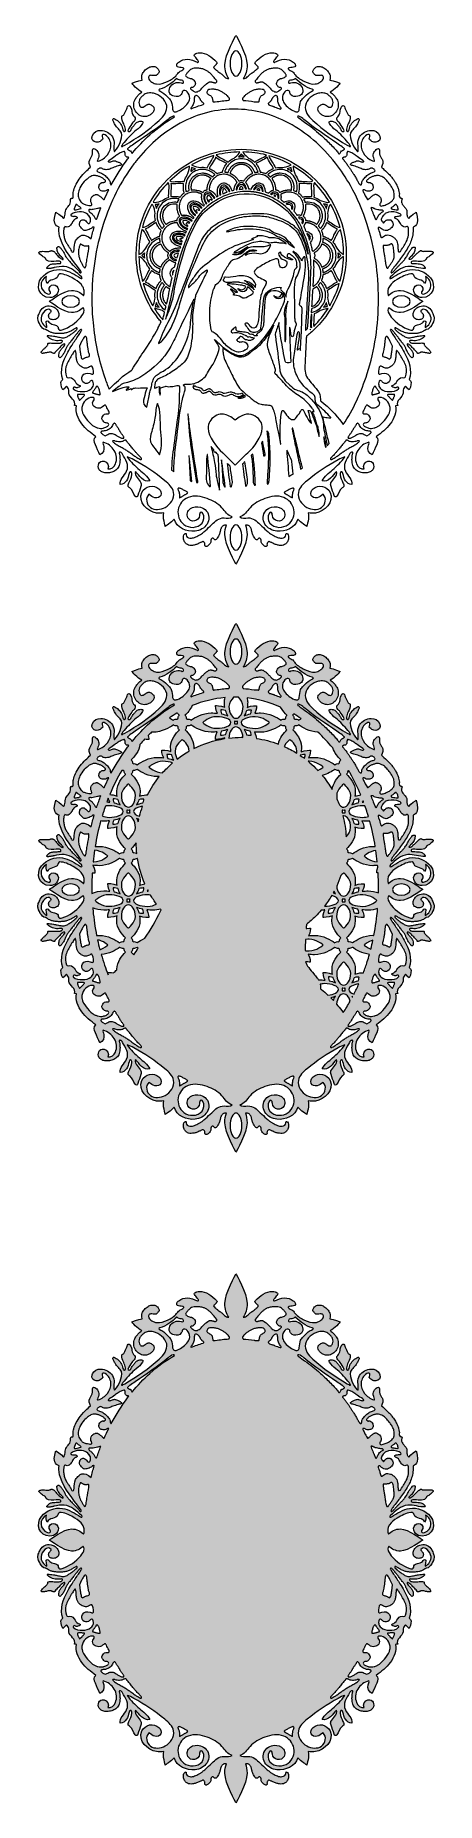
# Model space of a CAD drawing. Header units: millimetres. Extents: x 416 to 874, y -1963 to 60.
import ezdxf

# ---------------------------------------------------------------- set-up
doc = ezdxf.new("R2010")
doc.units = ezdxf.units.MM
doc.header["$MEASUREMENT"] = 0
for name, color, linetype in [('Layer 1', 7, 'Continuous'), ('Layer2', 7, 'Continuous'), ('Layer3', 7, 'Continuous')]:
    doc.layers.add(name, color=color, linetype=linetype)

msp = doc.modelspace()

# ---------------------------------------------------------------- hatches: boundary and pattern name
at = {"layer": 'Layer 1'}
h = msp.add_hatch(color=1, dxfattribs=at)
edge = h.paths.add_edge_path()
edge.add_spline(control_points=[(827, -1692.3), (827.3, -1692.4), (827.6, -1692.5), (827.9, -1692.7), (828.9, -1693.2), (829.9, -1693.8), (830.8, -1694.4), (832.1, -1695.2), (833.5, -1695.9), (834.9, -1696.5), (836.1, -1697.1), (837.3, -1697.5), (838.5, -1697.9), (839.8, -1698.2), (841, -1698.5), (842.3, -1698.6), (843.7, -1698.8), (845.2, -1698.9), (846.7, -1698.9), (848.1, -1698.9), (849.5, -1698.8), (850.9, -1698.6), (852.1, -1698.5), (853.3, -1698.3), (854.5, -1698), (855.6, -1697.7), (856.7, -1697.3), (857.7, -1696.9), (858.7, -1696.5), (859.6, -1696), (860.4, -1695.4), (860.7, -1695.2), (860.9, -1695), (861.2, -1694.9), (861.4, -1694.7), (861.6, -1694.6), (861.9, -1694.5), (862.1, -1694.3), (862.3, -1694.2), (862.5, -1694.2), (862.6, -1694.1), (862.7, -1694.1), (862.8, -1694.1), (867, -1694.1), (871.2, -1685.4), (871.4, -1682.1), (871.4, -1680.8), (871.2, -1679.5), (870.8, -1678.2), (870.3, -1676.5), (869.5, -1674.9), (868.7, -1673.3), (866, -1668.5), (861.9, -1666.3), (856.4, -1667.4), (854.7, -1667.8), (853.1, -1668.4), (851.7, -1669.4), (850.4, -1670.3), (849.3, -1671.5), (848.5, -1672.8), (847.8, -1674.1), (847.4, -1675.5), (847.4, -1677), (847.4, -1677.9), (847.5, -1678.7), (847.8, -1679.5), (848.1, -1680.2), (848.5, -1680.9), (849.1, -1681.4), (849.7, -1681.9), (850.4, -1682.3), (851.2, -1682.6), (852, -1682.8), (852.9, -1683), (853.9, -1683), (854.7, -1683), (855.5, -1682.9), (856.2, -1682.7), (856.8, -1682.6), (857.4, -1682.3), (857.8, -1681.9), (858.3, -1681.6), (858.6, -1681.1), (858.8, -1680.5), (859, -1679.9), (859.1, -1679.2), (859.1, -1678.5), (859.1, -1678.2), (859.1, -1677.9), (859, -1677.6), (858.9, -1677.2), (858.8, -1676.9), (858.7, -1676.6), (858.5, -1676.3), (858.4, -1676), (858.2, -1675.8), (857.9, -1675.5), (857.7, -1675.2), (857.4, -1674.9), (857.1, -1674.6), (856.8, -1674.3), (856.4, -1674), (856.3, -1673.8), (856.2, -1673.7), (856.2, -1673.5), (856.1, -1673.3), (856.1, -1673.1), (856.2, -1673), (860.5, -1666.9), (867.4, -1676.4), (867.8, -1680.7), (868.2, -1685.4), (865.3, -1690.1), (861, -1691.9), (861.3, -1690), (861.6, -1688.1), (861.9, -1686.2), (862, -1685.8), (862.1, -1685.4), (861.9, -1685), (861.5, -1684.2), (860.3, -1684.2), (859.6, -1684.7), (858.9, -1685.2), (858.5, -1686), (857.9, -1686.6), (855.2, -1689.3), (849.5, -1688), (848.3, -1691.6), (848, -1692.4), (848.1, -1693.4), (847.6, -1694.2), (846.7, -1695.4), (844.9, -1695.1), (843.5, -1694.6), (835.3, -1691.8), (828, -1686.7), (822.4, -1680.1), (820.5, -1677.8), (818.7, -1675.1), (818.6, -1672.1), (818.6, -1671), (818.9, -1669.8), (819.6, -1669), (822.5, -1672.4), (827.4, -1674.7), (832.9, -1674.7), (841.7, -1674.7), (858.3, -1662), (858.3, -1662), (858.3, -1662), (841.7, -1649.3), (832.9, -1649.3), (827.1, -1649.3), (822.1, -1651.8), (819.3, -1655.5), (817.5, -1652.2), (818.2, -1647.9), (820.3, -1644.8), (822.4, -1641.4), (825.7, -1639.1), (829.1, -1637), (833.9, -1634), (839.1, -1631.2), (844.7, -1630.6), (845.7, -1630.4), (846.8, -1630.4), (847.5, -1631.1), (848, -1631.7), (848.2, -1632.6), (848.5, -1633.3), (850.4, -1638), (859.2, -1636.5), (860.5, -1641.4), (862, -1639.1), (862.4, -1636.2), (861.5, -1633.6), (865.4, -1635.4), (868, -1639.6), (867.7, -1643.9), (867.5, -1648.1), (864.5, -1652.1), (860.5, -1653.4), (859.6, -1653.7), (858.7, -1653.9), (857.8, -1653.5), (857, -1653.1), (856.4, -1652.1), (856.9, -1651.3), (857, -1651), (857.2, -1650.9), (857.4, -1650.6), (859.4, -1648.6), (858.4, -1644.6), (855.8, -1643.5), (853.1, -1642.3), (849.8, -1643.8), (848.5, -1646.4), (847.3, -1649), (848, -1652.3), (850, -1654.4), (851.9, -1656.5), (854.9, -1657.6), (857.8, -1657.6), (870, -1657.7), (874.2, -1643.5), (867.3, -1635), (861.7, -1628.1), (852.2, -1624.5), (843.4, -1625.8), (835.7, -1627), (829.1, -1631.5), (822.5, -1635.6), (822, -1635.9), (821.4, -1636.2), (820.9, -1635.8), (820.4, -1635.3), (820.9, -1634.5), (821.5, -1634), (827.1, -1628.6), (833.4, -1622.8), (841.2, -1622.1), (847.9, -1621.5), (854.4, -1624.6), (861, -1624.2), (861, -1624), (861, -1623.9), (860.9, -1623.7), (860.9, -1623.6), (861, -1623.5), (861, -1623.4), (861, -1623.3), (860.9, -1623.2), (860.9, -1623.2), (860.8, -1623), (860.7, -1622.8), (860.6, -1622.6), (860.4, -1622.4), (860.3, -1622.2), (860.2, -1622), (860, -1621.8), (859.8, -1621.6), (859.7, -1621.4), (859.3, -1620.9), (858.8, -1620.5), (858.2, -1620.2), (857.5, -1619.9), (856.8, -1619.6), (856.1, -1619.4), (855.1, -1619.1), (854.2, -1619), (853.2, -1618.9), (852, -1618.8), (850.7, -1618.7), (849.5, -1618.7), (848.6, -1618.7), (847.7, -1618.7), (846.7, -1618.6), (846.3, -1618.5), (845.8, -1618.4), (845.4, -1618.1), (845.3, -1618.1), (845.3, -1618.1), (845.2, -1618.1), (845.1, -1617.9), (845.1, -1617.7), (845.1, -1617.5), (845, -1616.3), (846.6, -1615.9), (847.8, -1615.9), (851.6, -1615.9), (858.8, -1617.7), (861.6, -1614.5), (861.7, -1614.3), (861.9, -1614.2), (862, -1614), (862.1, -1613.8), (862.2, -1613.6), (862.3, -1613.5), (862.3, -1613.4), (862.4, -1613.3), (862.4, -1613.1), (862.4, -1613), (862.4, -1612.9), (862.5, -1612.8), (862.6, -1612.7), (862.8, -1612.5), (862.9, -1612.4), (863.1, -1612.2), (863.3, -1612.1), (863.6, -1611.9), (863.8, -1611.8), (864.1, -1611.6), (864.3, -1611.5), (864.9, -1611.2), (865.5, -1610.8), (866.1, -1610.4), (866.8, -1609.8), (867.5, -1609.3), (868.1, -1608.7), (868.7, -1608.1), (869.3, -1607.5), (869.8, -1606.9), (870.1, -1606.7), (870.2, -1606.3), (870.2, -1606), (870.2, -1605.8), (870.1, -1605.7), (870.1, -1605.5), (870, -1605.3), (869.8, -1605.1), (869.6, -1605), (869.1, -1604.8), (868.5, -1604.6), (867.9, -1604.6), (867.1, -1604.4), (866.3, -1604.4), (865.4, -1604.4), (864.4, -1604.4), (863.3, -1604.5), (862.3, -1604.6), (861.6, -1604.6), (861, -1604.7), (860.4, -1604.7), (859.9, -1604.7), (859.4, -1604.7), (858.9, -1604.7), (858.5, -1604.7), (858.2, -1604.7), (857.8, -1604.6), (857.6, -1604.6), (857.5, -1604.5), (857.4, -1604.3), (857.2, -1604), (856.9, -1603.9), (856.5, -1603.8), (856.1, -1603.8), (855.7, -1603.9), (855.3, -1604.2), (854.7, -1604.5), (854.1, -1605), (853.5, -1605.5), (852.5, -1606.5), (851.4, -1607.5), (850.4, -1608.5), (849.4, -1609.5), (848.4, -1610.5), (847.3, -1611.4), (846.6, -1612.1), (845.8, -1612.6), (845, -1613.1), (844.5, -1613.5), (843.9, -1613.7), (843.4, -1613.8), (843, -1613.9), (842.6, -1613.7), (842.4, -1613.4), (842.4, -1613.4), (842.4, -1613.4), (842.4, -1613.4), (842.4, -1613.4), (842.4, -1613.4), (842.4, -1613.4), (842.5, -1613.2), (842.7, -1612.9), (842.8, -1612.7), (843, -1612.5), (843.3, -1612.2), (843.5, -1612), (843.8, -1611.7), (844.1, -1611.4), (844.4, -1611.1), (845.1, -1610.5), (845.7, -1609.9), (846.3, -1609.1), (846.9, -1608.5), (847.4, -1607.8), (847.9, -1607), (848.3, -1606.3), (848.6, -1605.6), (848.9, -1604.8), (849.2, -1604.1), (849.4, -1603.3), (849.5, -1602.5), (849.6, -1602), (849.6, -1601.6), (849.7, -1601.1), (849.7, -1600.9), (849.7, -1600.8), (849.7, -1600.7), (849.7, -1600.5), (849.6, -1600.3), (849.6, -1600.2), (849.5, -1600), (849.3, -1599.9), (849.2, -1599.9), (848.9, -1599.8), (848.6, -1599.8), (848.3, -1599.8), (847.8, -1599.8), (847.2, -1600), (846.8, -1600.4), (846.1, -1601.1), (845.4, -1601.8), (844.8, -1602.6), (844, -1603.6), (843.2, -1604.6), (842.6, -1605.7), (841.9, -1607), (841.2, -1608.3), (840.5, -1609.6), (840.2, -1610.3), (839.9, -1610.9), (839.5, -1611.6), (839, -1612.3), (838.5, -1613), (837.9, -1613.7), (837.3, -1614.5), (836.6, -1615.3), (835.9, -1616.1), (835.1, -1617), (834.3, -1617.8), (833.5, -1618.6), (832.7, -1619.4), (832, -1620.1), (831.3, -1620.9), (830.5, -1621.6), (829.8, -1622.4), (829.1, -1623.2), (828.6, -1623.6), (827.3, -1625.2), (827, -1625.5), (826.6, -1625.9), (826.2, -1626.4), (825.8, -1626.8), (825.5, -1627.2), (825.2, -1627.5), (824.9, -1627.8), (824.6, -1628.1), (824.3, -1628.4), (824, -1628.7), (823.7, -1628.9), (823.4, -1629.1), (823.2, -1629.3), (823, -1629.4), (822.9, -1629.4), (822.7, -1629.4), (822.4, -1629.4), (822.2, -1629.3), (822.1, -1629), (822, -1628.7), (822, -1628.4), (822.1, -1628.1), (822.3, -1627.5), (822.6, -1626.9), (822.9, -1626.4), (823.8, -1625.2), (824.6, -1624.1), (825.5, -1622.9), (827.1, -1620.9), (828.7, -1618.8), (830.3, -1616.7), (831.2, -1615.5), (832.1, -1614.3), (833, -1613), (836, -1609), (838.9, -1604.8), (841.4, -1600.4), (842, -1599.3), (842.6, -1598.2), (843.1, -1597.1), (844.1, -1595.2), (845, -1593.1), (845.6, -1590.9), (846, -1589.8), (846.3, -1588.7), (846.5, -1587.6), (847.1, -1585.1), (847.5, -1582.7), (847.4, -1580.2), (847.4, -1579.6), (847.4, -1578.9), (847.4, -1578.2), (847.4, -1577.8), (847.4, -1577.4), (847.3, -1577), (849.3, -1576.5), (851.2, -1574.8), (852.1, -1572.4), (853.5, -1568.8), (851, -1559.8), (851, -1559.8), (851, -1559.8), (844.6, -1563.7), (842.3, -1567.1), (841.9, -1566.7), (841.6, -1566.2), (841.3, -1565.8), (841.2, -1565.6), (841.1, -1565.5), (841, -1565.3), (840.8, -1564.8), (840.6, -1564.3), (840.5, -1563.8), (840.3, -1563.1), (840.2, -1562.4), (840.2, -1561.6), (840.2, -1561.4), (840.2, -1561.1), (840.2, -1560.8), (840.2, -1560), (840.2, -1559.2), (840.1, -1558.5), (840.1, -1558), (840, -1557.5), (839.8, -1557.1), (839.6, -1556.7), (839.4, -1556.3), (839.1, -1555.9), (838.6, -1555.3), (838.1, -1554.7), (837.6, -1554.2), (836.9, -1553.4), (836.2, -1552.6), (835.6, -1551.7), (835.1, -1551), (834.6, -1550.2), (834.3, -1549.3), (834.2, -1549), (834.1, -1548.6), (834, -1548.3), (834, -1547.8), (834, -1547.3), (834.2, -1546.8), (834.4, -1546.5), (834.5, -1545.9), (834.5, -1545.6), (834.6, -1545.4), (834.7, -1545.3), (834.7, -1545.1), (834.8, -1544.8), (834.8, -1544.6), (834.6, -1544.3), (834.5, -1544.1), (834.2, -1543.9), (833.9, -1543.8), (833.6, -1543.7), (833.2, -1543.6), (832.8, -1543.6), (832.7, -1543.6), (832.7, -1543.6), (832.7, -1543.6), (832, -1543), (831.7, -1542.1), (831.5, -1541.2), (831.5, -1540.9), (831.6, -1540.7), (831.6, -1540.4), (831.7, -1539.5), (831.6, -1538.6), (831.5, -1537.7), (831.3, -1536.6), (831.1, -1535.5), (830.8, -1534.5), (830.4, -1533.2), (830, -1532), (829.5, -1530.9), (828.9, -1529.5), (828.3, -1528.2), (827.6, -1527), (827.3, -1526.3), (826.9, -1525.7), (826.5, -1525), (825.9, -1524.2), (825.4, -1523.3), (824.8, -1522.5), (824.2, -1521.7), (823.7, -1520.9), (823.1, -1520.1), (822.8, -1519.6), (822.4, -1519.2), (822, -1518.8), (821.9, -1518.7), (821.8, -1518.6), (821.7, -1518.5), (821.3, -1518), (820.8, -1517.5), (820.3, -1517), (819.7, -1516.4), (819.1, -1515.8), (818.5, -1515.2), (818.3, -1515), (811.8, -1508.9), (811.2, -1508.3), (812.5, -1505.7), (813.7, -1502.6), (812.2, -1499.9), (811.7, -1498.9), (811.1, -1497.9), (810.5, -1497), (810.2, -1496.5), (809.9, -1496), (809.7, -1495.5), (809.5, -1495.1), (809.3, -1494.6), (809.2, -1494.1), (809.1, -1493.6), (809, -1493.1), (808.9, -1492.6), (808.9, -1492), (808.8, -1491.4), (808.8, -1490.7), (808.8, -1490), (808.8, -1489.3), (808.8, -1488.5), (808.8, -1488.2), (808.7, -1487.9), (808.6, -1487.7), (807.7, -1485.8), (804.8, -1488.4), (804.2, -1489.1), (803, -1490.7), (801.8, -1492.4), (801.7, -1494.4), (801.6, -1496.6), (802.8, -1498.7), (803.3, -1500.8), (803.4, -1501.1), (803.5, -1501.5), (803.2, -1501.7), (803, -1501.8), (802.7, -1501.8), (802.4, -1501.7), (798.4, -1500.1), (794.6, -1497.7), (791.9, -1494.3), (789.2, -1490.9), (787.6, -1486.6), (787.9, -1482.3), (788.3, -1478), (790.7, -1473.8), (794.4, -1471.6), (795.1, -1471.2), (795.8, -1470.9), (796.6, -1471), (799.3, -1471.5), (797, -1474.7), (797.3, -1476), (797.4, -1476.4), (797.6, -1476.7), (797.9, -1477), (799.1, -1478.4), (800.8, -1479.5), (802.6, -1479.9), (805.5, -1480.5), (809.2, -1478.9), (809.6, -1475.6), (809.7, -1474.4), (809.3, -1473.1), (808.8, -1472), (807.2, -1468.1), (803.7, -1466.2), (799.5, -1466.3), (794.4, -1466.4), (788.7, -1469.2), (786.1, -1473.6), (782.9, -1478.9), (785.1, -1484.5), (784.4, -1490.2), (784.3, -1490.3), (784.2, -1490.4), (784.1, -1490.4), (783.8, -1490.4), (783.5, -1490.3), (783.3, -1490), (780.7, -1487.2), (778.7, -1483.8), (777.3, -1480.1), (776.1, -1477), (774.6, -1472.5), (775.8, -1469.2), (776.5, -1467.3), (778, -1466), (779.4, -1464.7), (780.9, -1463.2), (782, -1461.6), (783.1, -1459.7), (783.5, -1459.1), (783.8, -1458.5), (784.1, -1457.9), (784.7, -1456.7), (785.1, -1455.6), (785.6, -1454.4), (785.8, -1454), (785.7, -1453.5), (785.5, -1453.1), (785.2, -1452.8), (784.8, -1452.6), (784.4, -1452.8), (783.5, -1453.2), (782.6, -1453.6), (781.7, -1454.1), (780.9, -1454.6), (780.1, -1455.2), (779.5, -1455.9), (778, -1457.3), (776.6, -1459), (775.6, -1460.8), (774.7, -1462.7), (774.8, -1465.3), (773.6, -1466.9), (772.9, -1468), (771.4, -1467.9), (771.2, -1466.5), (771.1, -1465.9), (771.2, -1465.4), (771.3, -1464.8), (771.8, -1462.8), (772.3, -1460.7), (773.1, -1458.8), (774.3, -1456.1), (776.2, -1453.3), (775.5, -1450.5), (775.4, -1450.1), (775.2, -1449.7), (774.9, -1449.5), (774.5, -1449.2), (774, -1449.2), (773.6, -1449), (773.1, -1448.8), (772.8, -1448.2), (772.6, -1447.7), (771.6, -1445.6), (770.7, -1443.5), (769.7, -1441.4), (769.2, -1440.3), (768.6, -1437.4), (767.1, -1437.8), (765.6, -1438.3), (764.4, -1441.9), (764.1, -1443.3), (763.7, -1445.6), (763.6, -1448), (762.1, -1449.8), (761.5, -1450.5), (760.7, -1451.1), (760.3, -1451.9), (759.9, -1452.8), (760.1, -1453.9), (760.6, -1454.8), (761.1, -1455.6), (761.8, -1456.3), (762.5, -1457.1), (763.3, -1458), (770.1, -1466.7), (768, -1467.4), (767.7, -1467.6), (767.3, -1467.6), (767, -1467.5), (766.6, -1467.5), (766.2, -1467.3), (765.9, -1467.1), (765.6, -1467), (765.4, -1466.7), (765.3, -1466.4), (765, -1465.7), (764.7, -1465), (764.3, -1464.4), (763.5, -1463.3), (762.7, -1462.2), (761.9, -1461.2), (761.1, -1460.2), (760.3, -1459.2), (759.4, -1458.2), (759, -1457.6), (758.4, -1457.2), (757.8, -1456.8), (757.2, -1456.5), (756.6, -1456.2), (755.9, -1456.1), (755.2, -1455.9), (754.5, -1455.8), (753.7, -1455.8), (753.1, -1455.8), (752.5, -1455.9), (752, -1456.1), (751.6, -1456.2), (751.4, -1456.5), (751.4, -1456.8), (751.4, -1457.4), (751.6, -1457.9), (751.9, -1458.4), (754, -1461.4), (755.9, -1463.9), (758.9, -1466.1), (764.4, -1470.2), (768.4, -1475.1), (772.9, -1480.2), (773.3, -1480.8), (773.7, -1481.3), (774.2, -1481.8), (774.5, -1482.2), (774.8, -1482.7), (775.1, -1483.2), (775.3, -1483.5), (775.5, -1483.9), (775.7, -1484.3), (775.8, -1484.4), (775.8, -1484.6), (775.7, -1484.7), (775.2, -1485.1), (774.1, -1484.3), (773.7, -1484.1), (773.1, -1483.8), (772.5, -1483.5), (771.9, -1483.1), (758.2, -1475), (744.4, -1465.9), (732.7, -1455), (727.7, -1450.4), (722.8, -1444.2), (724.2, -1437.6), (725.6, -1430.8), (732.8, -1425.3), (739.4, -1423.8), (741.3, -1423.4), (743.2, -1423.3), (745.2, -1423.5), (746.9, -1423.7), (748.5, -1424.3), (749.9, -1425.3), (751, -1426.1), (752.1, -1427), (753, -1428.1), (753.9, -1429), (754.6, -1430.1), (755.1, -1431.2), (755.5, -1432.2), (755.8, -1433.3), (755.9, -1434.4), (755.9, -1435.5), (755.7, -1436.5), (755.3, -1437.5), (755.1, -1438.1), (754.7, -1438.7), (754.2, -1439.2), (753.9, -1439.6), (753.4, -1439.8), (752.8, -1439.9), (752.2, -1439.9), (751.6, -1439.8), (751, -1439.6), (750.2, -1439.2), (749.5, -1438.8), (748.7, -1438.2), (748.4, -1438), (748, -1437.7), (747.6, -1437.5), (747.2, -1437.2), (746.8, -1437), (746.4, -1436.8), (746.1, -1436.6), (745.7, -1436.5), (745.4, -1436.4), (745.1, -1436.3), (744.9, -1436.2), (744.7, -1436.2), (744.1, -1436.2), (743.5, -1436.3), (743, -1436.6), (742.3, -1436.9), (741.7, -1437.3), (741.1, -1437.7), (740.5, -1438.1), (740, -1438.6), (739.5, -1439.1), (739.1, -1439.5), (738.8, -1440), (738.7, -1440.5), (738.5, -1441.5), (738.5, -1442.7), (738.9, -1443.7), (739.4, -1444.9), (740.1, -1445.9), (741, -1446.9), (741.9, -1447.9), (743.1, -1448.7), (744.3, -1449.3), (745.5, -1449.9), (746.9, -1450.3), (748.3, -1450.5), (750.3, -1450.6), (752.4, -1450.3), (754.2, -1449.4), (756.1, -1448.6), (757.8, -1447.2), (759, -1445.6), (760.3, -1443.8), (761.2, -1441.8), (761.6, -1439.7), (762, -1437.5), (761.8, -1435.3), (761.2, -1433.2), (761, -1432.2), (760.6, -1431.4), (760, -1430.5), (759.3, -1429.4), (758.5, -1428.3), (757.7, -1427.2), (756.8, -1426.2), (755.9, -1425.1), (754.9, -1424.2), (754.2, -1423.5), (753.4, -1422.9), (752.6, -1422.4), (757.3, -1420.5), (763.9, -1412.5), (763.9, -1412.5), (763.9, -1412.5), (757.2, -1409.5), (752, -1408.8), (752, -1408.8), (752.1, -1408.7), (752.1, -1408.6), (752.5, -1407.6), (752.7, -1406.5), (752.7, -1405.4), (752.7, -1404), (752.3, -1402.5), (751.6, -1401.3), (750.8, -1399.8), (749.8, -1398.4), (748.5, -1397.2), (747.3, -1396), (745.9, -1395), (744.4, -1394.2), (743.1, -1393.5), (741.6, -1393.1), (740.2, -1393.1), (739.4, -1393.1), (738.6, -1393.2), (737.9, -1393.4), (737.3, -1393.5), (736.7, -1393.8), (736.1, -1394.1), (735.5, -1394.4), (735, -1394.8), (734.6, -1395.3), (734.1, -1395.9), (733.7, -1396.5), (733.4, -1397.1), (733.2, -1397.5), (733, -1398), (732.8, -1398.4), (732.7, -1398.6), (732.7, -1398.9), (732.8, -1399.2), (732.8, -1399.4), (732.9, -1399.7), (733.1, -1400), (733.4, -1400.5), (733.8, -1401), (734.1, -1401.4), (734.5, -1401.9), (734.9, -1402.4), (735.3, -1402.8), (735.6, -1403.1), (735.9, -1403.3), (736.2, -1403.4), (736.5, -1403.5), (736.9, -1403.6), (737.3, -1403.6), (738.1, -1403.5), (738.9, -1403.5), (739.7, -1403.4), (740.6, -1403.3), (741.5, -1403.3), (742.4, -1403.3), (742.9, -1403.3), (743.4, -1403.4), (743.8, -1403.7), (744.2, -1403.9), (744.5, -1404.2), (744.6, -1404.6), (744.8, -1405.1), (744.9, -1405.7), (744.9, -1406.3), (744.9, -1406.8), (744.7, -1407.4), (744.4, -1407.8), (744, -1408.5), (743.6, -1409), (743.1, -1409.5), (742.4, -1410.1), (741.7, -1410.7), (741, -1411.1), (740.2, -1411.6), (739.4, -1412.1), (738.5, -1412.4), (737.6, -1412.8), (736.6, -1413.1), (735.6, -1413.2), (731.5, -1413.8), (727, -1412), (723.3, -1410.3), (719.3, -1408.6), (715.6, -1406.2), (712.7, -1402.9), (711.7, -1401.7), (710.8, -1400.4), (709.7, -1399.4), (708.4, -1398.3), (706.9, -1398), (705.7, -1397.1), (705.3, -1396.8), (705, -1396.4), (704.7, -1396), (704.5, -1395.7), (704.6, -1395.4), (704.8, -1395.2), (705.2, -1394.9), (705.6, -1394.7), (706.1, -1394.6), (707, -1394.5), (708, -1394.4), (709, -1394.3), (711.2, -1394.2), (713.7, -1393.4), (712.5, -1390.6), (712.1, -1389.6), (711.2, -1388.8), (710.3, -1388.1), (707.5, -1386), (703.9, -1384.9), (700.4, -1384.8), (696.4, -1384.8), (692.9, -1386.8), (689.3, -1388.3), (689.1, -1388.4), (688.8, -1388.5), (688.5, -1388.5), (688, -1388.4), (687.8, -1387.8), (687.8, -1387.3), (687.9, -1386.8), (688.2, -1386.4), (688.5, -1386.1), (689.6, -1384.7), (690.7, -1383.4), (691.8, -1382.1), (692.3, -1381.5), (692.7, -1380.9), (692.6, -1380.2), (692.5, -1379.7), (692.2, -1379.3), (691.8, -1379), (690.5, -1377.9), (688.7, -1377.5), (687, -1377.5), (678.9, -1377.2), (672.5, -1382.5), (667.1, -1387.9), (666.7, -1388.3), (666.5, -1388.8), (666.5, -1389.2), (666.5, -1389.4), (666.6, -1389.5), (666.6, -1389.6), (666.8, -1389.8), (666.9, -1390), (667.1, -1390.2), (667.3, -1390.4), (667.5, -1390.7), (667.7, -1390.9), (668, -1391.1), (668.2, -1391.4), (668.5, -1391.6), (668.7, -1391.8), (669, -1392.1), (669.2, -1392.3), (669.5, -1392.6), (669.7, -1392.8), (669.9, -1393.1), (670, -1393.3), (670.2, -1393.5), (670.3, -1393.7), (670.4, -1393.9), (670.4, -1394), (670.4, -1394.2), (670.4, -1394.5), (670.3, -1394.7), (670.1, -1394.9), (669.4, -1395.6), (668.8, -1396.2), (668.1, -1396.8), (667.3, -1397.5), (666.5, -1398.1), (665.7, -1398.8), (664.9, -1399.3), (664.1, -1399.9), (663.3, -1400.4), (663, -1400.6), (662.7, -1400.8), (662.5, -1401), (662.1, -1401.3), (661.7, -1401.6), (661.3, -1402), (660.9, -1402.3), (660.5, -1402.7), (660.1, -1403.1), (659.7, -1403.4), (659.3, -1403.8), (658.9, -1404.2), (658.2, -1404.8), (657.5, -1405.4), (656.8, -1405.9), (656.1, -1406.4), (655.4, -1406.7), (654.7, -1406.9), (654.2, -1407), (653.8, -1407.1), (653.3, -1407.1), (656, -1403.2), (657.6, -1397.6), (657.6, -1391.2), (657.6, -1379.6), (644.9, -1357.5), (644.9, -1357.5), (644.9, -1357.5), (632.2, -1379.6), (632.2, -1391.2), (632.2, -1397.6), (633.9, -1403.2), (636.6, -1407.1), (636.1, -1407.1), (635.6, -1407), (635.2, -1406.9), (634.5, -1406.7), (633.7, -1406.4), (633.1, -1405.9), (632.3, -1405.4), (631.6, -1404.8), (631, -1404.2), (630.6, -1403.8), (630.2, -1403.4), (629.8, -1403.1), (629.4, -1402.7), (629, -1402.3), (628.6, -1402), (628.2, -1401.6), (627.8, -1401.3), (627.4, -1401), (627.2, -1400.8), (626.9, -1400.6), (626.6, -1400.4), (625.8, -1399.9), (625, -1399.3), (624.2, -1398.8), (623.4, -1398.1), (622.6, -1397.5), (621.8, -1396.8), (621.1, -1396.2), (620.4, -1395.6), (619.8, -1394.9), (619.5, -1394.7), (619.4, -1394.5), (619.4, -1394.2), (619.4, -1394), (619.5, -1393.9), (619.5, -1393.7), (619.7, -1393.5), (619.8, -1393.3), (620, -1393.1), (620.2, -1392.8), (620.4, -1392.6), (620.6, -1392.3), (620.9, -1392.1), (621.1, -1391.8), (621.4, -1391.6), (621.6, -1391.4), (621.9, -1391.1), (622.1, -1390.9), (622.3, -1390.7), (622.6, -1390.4), (622.8, -1390.2), (622.9, -1390), (623.1, -1389.8), (623.2, -1389.6), (623.3, -1389.5), (623.3, -1389.4), (623.3, -1389.2), (623.3, -1388.8), (623.1, -1388.3), (622.8, -1387.9), (617.4, -1382.5), (611, -1377.2), (602.8, -1377.5), (601.1, -1377.5), (599.3, -1377.9), (598, -1379), (597.7, -1379.3), (597.3, -1379.7), (597.2, -1380.2), (597.1, -1380.9), (597.6, -1381.5), (598.1, -1382.1), (599.1, -1383.4), (600.2, -1384.7), (601.3, -1386.1), (601.6, -1386.4), (601.9, -1386.8), (602, -1387.3), (602.1, -1387.8), (601.9, -1388.4), (601.4, -1388.5), (601.1, -1388.5), (600.8, -1388.4), (600.5, -1388.3), (596.9, -1386.8), (593.5, -1384.8), (589.4, -1384.8), (585.9, -1384.9), (582.4, -1386), (579.5, -1388.1), (578.7, -1388.8), (577.8, -1389.6), (577.4, -1390.6), (576.2, -1393.4), (578.7, -1394.2), (580.9, -1394.3), (581.9, -1394.4), (582.8, -1394.5), (583.8, -1394.6), (584.2, -1394.7), (584.7, -1394.9), (585, -1395.2), (585.3, -1395.4), (585.3, -1395.7), (585.2, -1396), (584.9, -1396.4), (584.6, -1396.8), (584.2, -1397.1), (582.9, -1398), (581.4, -1398.3), (580.2, -1399.4), (579, -1400.4), (578.1, -1401.7), (577.1, -1402.9), (574.3, -1406.2), (570.6, -1408.6), (566.6, -1410.3), (562.8, -1412), (558.4, -1413.8), (554.2, -1413.2), (553.2, -1413.1), (552.3, -1412.8), (551.4, -1412.4), (550.5, -1412.1), (549.7, -1411.6), (548.9, -1411.1), (548.1, -1410.7), (547.4, -1410.1), (546.8, -1409.5), (546.3, -1409), (545.8, -1408.5), (545.4, -1407.8), (545.2, -1407.4), (545, -1406.8), (545, -1406.3), (545, -1405.7), (545.1, -1405.1), (545.3, -1404.6), (545.4, -1404.2), (545.7, -1403.9), (546, -1403.7), (546.5, -1403.4), (547, -1403.3), (547.5, -1403.3), (548.4, -1403.3), (549.3, -1403.3), (550.2, -1403.4), (551, -1403.5), (551.8, -1403.5), (552.6, -1403.6), (553, -1403.6), (553.3, -1403.5), (553.7, -1403.4), (554, -1403.3), (554.3, -1403.1), (554.5, -1402.8), (554.9, -1402.4), (555.3, -1401.9), (555.7, -1401.4), (556.1, -1401), (556.4, -1400.5), (556.8, -1400), (556.9, -1399.7), (557, -1399.4), (557.1, -1399.2), (557.1, -1398.9), (557.1, -1398.6), (557, -1398.4), (556.9, -1398), (556.7, -1397.5), (556.5, -1397.1), (556.1, -1396.5), (555.7, -1395.9), (555.3, -1395.3), (554.8, -1394.8), (554.3, -1394.4), (553.8, -1394.1), (553.2, -1393.8), (552.6, -1393.5), (552, -1393.4), (551.2, -1393.2), (550.5, -1393.1), (549.7, -1393.1), (548.2, -1393.1), (546.8, -1393.5), (545.5, -1394.2), (544, -1395), (542.6, -1396), (541.3, -1397.2), (540.1, -1398.4), (539.1, -1399.8), (538.2, -1401.3), (537.5, -1402.5), (537.2, -1404), (537.2, -1405.4), (537.2, -1406.5), (537.4, -1407.6), (537.8, -1408.6), (537.8, -1408.7), (537.8, -1408.8), (537.8, -1408.8), (532.7, -1409.5), (526, -1412.5), (526, -1412.5), (526, -1412.5), (532.5, -1420.5), (537.3, -1422.4), (536.4, -1422.9), (535.7, -1423.5), (535, -1424.2), (534, -1425.1), (533.1, -1426.2), (532.2, -1427.2), (531.3, -1428.3), (530.5, -1429.4), (529.8, -1430.5), (529.3, -1431.4), (528.9, -1432.2), (528.6, -1433.2), (528, -1435.3), (527.9, -1437.5), (528.3, -1439.7), (528.6, -1441.8), (529.5, -1443.8), (530.8, -1445.6), (532.1, -1447.2), (533.7, -1448.6), (535.6, -1449.4), (537.5, -1450.3), (539.6, -1450.6), (541.6, -1450.5), (543, -1450.3), (544.3, -1449.9), (545.5, -1449.3), (546.8, -1448.7), (547.9, -1447.9), (548.9, -1446.9), (549.8, -1445.9), (550.5, -1444.9), (550.9, -1443.7), (551.3, -1442.7), (551.4, -1441.5), (551.1, -1440.5), (551, -1440), (550.8, -1439.5), (550.4, -1439.1), (549.9, -1438.6), (549.4, -1438.1), (548.8, -1437.7), (548.2, -1437.3), (547.5, -1436.9), (546.8, -1436.6), (546.3, -1436.3), (545.8, -1436.2), (545.2, -1436.2), (545, -1436.2), (544.7, -1436.3), (544.5, -1436.4), (544.2, -1436.5), (543.8, -1436.6), (543.5, -1436.8), (543.1, -1437), (542.7, -1437.2), (542.3, -1437.5), (541.9, -1437.7), (541.5, -1438), (541.1, -1438.2), (540.4, -1438.8), (539.6, -1439.2), (538.8, -1439.6), (538.3, -1439.8), (537.7, -1439.9), (537, -1439.9), (536.5, -1439.8), (536, -1439.6), (535.6, -1439.2), (535.2, -1438.7), (534.8, -1438.1), (534.6, -1437.5), (534.1, -1436.5), (534, -1435.5), (534, -1434.4), (534.1, -1433.3), (534.3, -1432.2), (534.8, -1431.2), (535.3, -1430.1), (536, -1429), (536.8, -1428.1), (537.8, -1427), (538.8, -1426.1), (540, -1425.3), (541.4, -1424.3), (543, -1423.7), (544.7, -1423.5), (546.6, -1423.3), (548.6, -1423.4), (550.5, -1423.8), (557, -1425.3), (564.2, -1430.8), (565.7, -1437.6), (567.1, -1444.2), (562.1, -1450.4), (557.2, -1455), (545.5, -1465.9), (531.7, -1475), (517.9, -1483.1), (517.4, -1483.5), (516.7, -1483.8), (516.1, -1484.1), (515.8, -1484.3), (514.6, -1485.1), (514.2, -1484.7), (514.1, -1484.6), (514.1, -1484.4), (514.1, -1484.3), (514.3, -1483.9), (514.5, -1483.5), (514.8, -1483.2), (515.1, -1482.7), (515.4, -1482.2), (515.7, -1481.8), (516.1, -1481.3), (516.6, -1480.8), (517, -1480.2), (521.5, -1475.1), (525.5, -1470.2), (531, -1466.1), (534, -1463.9), (535.9, -1461.4), (538, -1458.4), (538.3, -1457.9), (538.5, -1457.4), (538.5, -1456.8), (538.5, -1456.5), (538.2, -1456.2), (537.9, -1456.1), (537.3, -1455.9), (536.7, -1455.8), (536.1, -1455.8), (535.4, -1455.8), (534.7, -1455.9), (533.9, -1456.1), (533.3, -1456.2), (532.6, -1456.5), (532, -1456.8), (531.4, -1457.2), (530.9, -1457.6), (530.5, -1458.2), (529.6, -1459.2), (528.8, -1460.2), (528, -1461.2), (527.1, -1462.2), (526.4, -1463.3), (525.6, -1464.4), (525.2, -1465), (524.8, -1465.7), (524.6, -1466.4), (524.5, -1466.7), (524.2, -1467), (524, -1467.1), (523.6, -1467.3), (523.3, -1467.5), (522.9, -1467.5), (522.5, -1467.6), (522.2, -1467.6), (521.9, -1467.4), (519.8, -1466.7), (526.5, -1458), (527.4, -1457.1), (528.1, -1456.3), (528.8, -1455.6), (529.3, -1454.8), (529.7, -1453.9), (530, -1452.8), (529.6, -1451.9), (529.2, -1451.1), (528.4, -1450.5), (527.8, -1449.8), (526.3, -1448), (526.1, -1445.6), (525.8, -1443.3), (525.5, -1441.9), (524.2, -1438.3), (522.7, -1437.8), (521.2, -1437.4), (520.6, -1440.3), (520.1, -1441.4), (519.2, -1443.5), (518.2, -1445.6), (517.3, -1447.7), (517, -1448.2), (516.8, -1448.8), (516.3, -1449), (515.9, -1449.2), (515.4, -1449.2), (515, -1449.5), (514.7, -1449.7), (514.5, -1450.1), (514.4, -1450.5), (513.7, -1453.3), (515.6, -1456.1), (516.7, -1458.8), (517.6, -1460.7), (518, -1462.8), (518.5, -1464.8), (518.6, -1465.4), (518.8, -1465.9), (518.7, -1466.5), (518.4, -1467.9), (517, -1468), (516.2, -1466.9), (515.1, -1465.3), (515.2, -1462.7), (514.2, -1460.8), (513.3, -1459), (511.9, -1457.3), (510.4, -1455.9), (509.7, -1455.2), (509, -1454.6), (508.1, -1454.1), (507.3, -1453.6), (506.4, -1453.2), (505.4, -1452.8), (505.1, -1452.6), (504.6, -1452.8), (504.4, -1453.1), (504.2, -1453.5), (504.1, -1454), (504.3, -1454.4), (504.7, -1455.6), (505.2, -1456.7), (505.7, -1457.9), (506, -1458.5), (506.4, -1459.1), (506.8, -1459.7), (507.9, -1461.6), (509, -1463.2), (510.5, -1464.7), (511.9, -1466), (513.4, -1467.3), (514, -1469.2), (515.2, -1472.5), (513.7, -1477), (512.6, -1480.1), (511.2, -1483.8), (509.2, -1487.2), (506.6, -1490), (506.4, -1490.3), (506.1, -1490.4), (505.8, -1490.4), (505.6, -1490.4), (505.5, -1490.3), (505.5, -1490.2), (504.8, -1484.5), (506.9, -1478.9), (503.8, -1473.6), (501.1, -1469.2), (495.4, -1466.4), (490.4, -1466.3), (486.2, -1466.2), (482.7, -1468.1), (481, -1472), (480.5, -1473.1), (480.2, -1474.4), (480.3, -1475.6), (480.7, -1478.9), (484.3, -1480.5), (487.3, -1479.9), (489.1, -1479.5), (490.8, -1478.4), (492, -1477), (492.2, -1476.7), (492.5, -1476.4), (492.6, -1476), (492.9, -1474.7), (490.5, -1471.5), (493.3, -1471), (494, -1470.9), (494.8, -1471.2), (495.5, -1471.6), (499.2, -1473.8), (501.6, -1478), (501.9, -1482.3), (502.2, -1486.6), (500.6, -1490.9), (497.9, -1494.3), (495.2, -1497.7), (491.5, -1500.1), (487.4, -1501.7), (487.2, -1501.8), (486.9, -1501.8), (486.6, -1501.7), (486.4, -1501.5), (486.4, -1501.1), (486.5, -1500.8), (487.1, -1498.7), (488.3, -1496.6), (488.1, -1494.4), (488, -1492.4), (486.9, -1490.7), (485.7, -1489.1), (485, -1488.4), (482.1, -1485.8), (481.3, -1487.7), (481.1, -1487.9), (481.1, -1488.2), (481.1, -1488.5), (481, -1489.3), (481, -1490), (481, -1490.7), (481, -1491.4), (481, -1492), (480.9, -1492.6), (480.9, -1493.1), (480.8, -1493.6), (480.7, -1494.1), (480.5, -1494.6), (480.4, -1495.1), (480.2, -1495.5), (479.9, -1496), (479.7, -1496.5), (479.4, -1497), (478.8, -1497.9), (478.2, -1498.9), (477.7, -1499.9), (476.2, -1502.6), (477.3, -1505.7), (478.7, -1508.3), (476.8, -1510), (474.9, -1511.9), (473, -1513.7), (473, -1513.7), (468.7, -1518.1), (466.9, -1520.5), (465.2, -1522.8), (463.7, -1525.2), (462.4, -1527.7), (461.2, -1529.9), (460.3, -1532.2), (459.5, -1534.6), (458.9, -1536.4), (458.7, -1538.4), (458.8, -1540.4), (458.9, -1541.1), (458.9, -1541.8), (458.9, -1542.5), (458.9, -1542.8), (458.9, -1543.1), (458.8, -1543.4), (458.7, -1543.5), (458.6, -1543.7), (458.4, -1543.8), (458.2, -1543.9), (458, -1543.9), (457.7, -1544), (457.6, -1544), (457.4, -1544), (457.2, -1544), (457.2, -1543.9), (456.8, -1544), (456.7, -1544.1), (456.1, -1544.4), (455.4, -1546.3), (455.6, -1546.8), (456.4, -1548.7), (455.3, -1550.9), (454, -1552.4), (452.7, -1554), (451.1, -1555.4), (450.3, -1557.3), (449.5, -1559.3), (449.9, -1561.7), (449.4, -1563.8), (449.2, -1564.7), (448.8, -1565.5), (448.5, -1566.3), (448.2, -1566.6), (447.9, -1566.9), (447.7, -1567.2), (445.4, -1563.8), (438.9, -1559.8), (438.9, -1559.8), (438.9, -1559.8), (436.3, -1568.8), (437.7, -1572.4), (438.7, -1574.9), (440.7, -1576.6), (442.7, -1577.1), (442.7, -1577.4), (442.6, -1577.7), (442.6, -1578.1), (442.1, -1582.2), (442.9, -1586.4), (444.2, -1590.3), (448.6, -1604.4), (458.6, -1614.6), (466.9, -1626.4), (467.3, -1626.9), (467.6, -1627.5), (467.8, -1628.1), (467.9, -1628.4), (467.9, -1628.7), (467.8, -1629), (467.7, -1629.3), (467.4, -1629.4), (467.2, -1629.4), (467, -1629.4), (466.8, -1629.4), (466.7, -1629.3), (466.5, -1629.1), (466.3, -1629), (466.1, -1628.8), (465.8, -1628.2), (465.6, -1627.6), (465.3, -1627), (465.1, -1626.7), (464.8, -1626.5), (464.5, -1626.2), (463.6, -1625.3), (462.7, -1624.5), (461.9, -1623.6), (460.9, -1622.7), (459.9, -1621.6), (458.9, -1620.6), (457.5, -1619.2), (456.2, -1617.8), (454.9, -1616.4), (454, -1615.5), (453.2, -1614.5), (452.4, -1613.5), (451.7, -1612.7), (451.2, -1611.8), (450.6, -1611), (450.1, -1610.1), (449.6, -1609.3), (449.2, -1608.4), (448.7, -1607.2), (448.1, -1606.1), (447.4, -1605), (446.7, -1603.9), (446, -1602.9), (445.2, -1601.9), (444.5, -1601.1), (443.8, -1600.3), (443, -1599.6), (442.6, -1599.2), (442.1, -1599.1), (441.7, -1599.3), (441.4, -1599.4), (441.2, -1599.6), (441, -1599.8), (441, -1599.9), (441, -1600), (440.9, -1600.1), (440.8, -1600.1), (440.7, -1600.1), (440.7, -1600.2), (440.5, -1600.2), (440.4, -1600.3), (440.3, -1600.5), (440.2, -1600.6), (440.2, -1600.9), (440.2, -1601.1), (440.2, -1601.6), (440.3, -1602), (440.4, -1602.5), (440.5, -1603.3), (440.7, -1604.1), (440.9, -1604.8), (441.2, -1605.6), (441.6, -1606.3), (442, -1607), (442.5, -1607.8), (443, -1608.5), (443.5, -1609.1), (444.1, -1609.9), (444.8, -1610.5), (445.5, -1611.1), (445.8, -1611.4), (446.1, -1611.7), (446.4, -1612), (446.6, -1612.2), (446.8, -1612.5), (447, -1612.7), (447.2, -1612.9), (447.3, -1613.2), (447.4, -1613.4), (447.5, -1613.5), (447.5, -1613.6), (447.4, -1613.7), (447.4, -1613.9), (447.2, -1614), (447.1, -1614), (447.1, -1614), (447, -1614), (447, -1614), (446.2, -1613.7), (445.5, -1613.3), (444.8, -1612.8), (444.1, -1612.4), (443.5, -1612), (442.9, -1611.5), (442.2, -1610.8), (441.5, -1610.1), (440.8, -1609.4), (440.2, -1608.7), (439.5, -1608), (438.9, -1607.3), (438.7, -1607), (438.1, -1605.7), (437.9, -1605.6), (437.7, -1605.4), (437.4, -1605.2), (437.2, -1605.1), (436.9, -1604.9), (436.6, -1604.8), (436.3, -1604.6), (435.9, -1604.4), (435.5, -1604.3), (435.1, -1604.1), (434.9, -1604), (434.6, -1604), (434.3, -1603.9), (434.1, -1603.9), (433.9, -1603.9), (433.7, -1604), (433.5, -1604), (433.4, -1604.1), (433.3, -1604.2), (433.3, -1604.2), (433.3, -1604.1), (433.3, -1604.1), (432.9, -1604.2), (432.6, -1604.3), (432.4, -1604.6), (432.4, -1604.6), (432.4, -1604.6), (432.4, -1604.6), (431.9, -1604.7), (431.4, -1604.8), (430.9, -1604.8), (430.3, -1604.9), (429.6, -1604.9), (429, -1604.9), (428.5, -1604.9), (428, -1604.9), (427.5, -1604.9), (426.4, -1604.8), (425.4, -1604.7), (424.3, -1604.7), (423.5, -1604.7), (422.7, -1604.7), (421.8, -1604.9), (421.3, -1604.9), (420.7, -1605.1), (420.2, -1605.3), (419.9, -1605.4), (419.7, -1605.7), (419.7, -1606), (419.7, -1606.3), (419.8, -1606.7), (420, -1606.9), (420.6, -1607.5), (421.2, -1608.1), (421.8, -1608.7), (422.4, -1609.3), (423.1, -1609.8), (423.8, -1610.4), (424.3, -1610.8), (424.9, -1611.2), (425.6, -1611.5), (425.8, -1611.6), (426.1, -1611.8), (426.3, -1611.9), (426.5, -1612.1), (426.7, -1612.2), (426.9, -1612.4), (427.1, -1612.5), (427.2, -1612.7), (427.4, -1612.8), (427.5, -1612.9), (427.5, -1613), (427.5, -1613.1), (427.5, -1613.3), (427.5, -1613.4), (427.6, -1613.5), (427.7, -1613.6), (427.8, -1613.8), (427.9, -1614), (428, -1614.2), (428.1, -1614.3), (428.3, -1614.5), (428.4, -1614.6), (428.4, -1614.7), (428.5, -1614.8), (428.5, -1614.8), (430.8, -1616), (430.8, -1616), (434.2, -1617), (439.1, -1615.9), (442.1, -1615.9), (443.3, -1615.9), (444.9, -1616.3), (444.8, -1617.5), (444.8, -1617.9), (444.6, -1618.2), (444.2, -1618.4), (444.1, -1618.4), (444, -1618.5), (443.8, -1618.5), (443.1, -1618.6), (442.4, -1618.6), (441.8, -1618.7), (441, -1618.7), (440.2, -1618.8), (439.4, -1618.8), (438.3, -1618.9), (437.2, -1619), (436, -1619), (435.4, -1619.1), (434.7, -1619.2), (434.1, -1619.4), (433.6, -1619.5), (433.1, -1619.7), (432.7, -1619.9), (432.1, -1620.2), (431.6, -1620.5), (431.2, -1620.9), (431.1, -1620.9), (431.1, -1620.9), (431.1, -1621), (430.8, -1621.2), (430.5, -1621.4), (430.2, -1621.7), (430, -1621.9), (429.7, -1622.2), (429.5, -1622.5), (429.3, -1622.7), (429.1, -1622.9), (429, -1623.2), (428.9, -1623.3), (428.8, -1623.5), (428.8, -1623.7), (428.8, -1623.8), (428.8, -1623.9), (428.9, -1624), (428.9, -1624.1), (428.8, -1624.1), (428.8, -1624.2), (428.9, -1624.2), (429, -1624.2), (429, -1624.2), (429, -1624.2), (429, -1624.2), (429, -1624.2), (429.1, -1624.3), (429.3, -1624.4), (429.5, -1624.5), (429.8, -1624.5), (430.2, -1624.5), (430.5, -1624.5), (431.2, -1624.4), (431.9, -1624.3), (432.6, -1624.3), (433.1, -1624.2), (433.6, -1624.1), (434.1, -1624), (434.5, -1624), (435, -1623.9), (435.5, -1623.8), (435.9, -1623.7), (436.3, -1623.6), (436.7, -1623.5), (436.8, -1623.5), (436.9, -1623.4), (437, -1623.4), (440.9, -1622.6), (444.7, -1621.7), (448.6, -1622.1), (456.4, -1622.8), (462.7, -1628.6), (468.4, -1634), (468.9, -1634.5), (469.4, -1635.3), (468.9, -1635.8), (468.5, -1636.2), (467.8, -1635.9), (467.4, -1635.6), (460.8, -1631.5), (454.1, -1627), (446.5, -1625.8), (437.7, -1624.5), (428.2, -1628.1), (422.6, -1635), (415.7, -1643.5), (419.8, -1657.7), (432.1, -1657.6), (435, -1657.6), (437.9, -1656.5), (439.9, -1654.4), (441.8, -1652.3), (442.6, -1649), (441.3, -1646.4), (440.1, -1643.8), (436.7, -1642.3), (434.1, -1643.5), (431.5, -1644.6), (430.4, -1648.6), (432.4, -1650.6), (432.6, -1650.9), (432.8, -1651), (433, -1651.3), (433.4, -1652.1), (432.9, -1653.1), (432, -1653.5), (431.2, -1653.9), (430.2, -1653.7), (429.4, -1653.4), (425.4, -1652.1), (422.4, -1648.1), (422.1, -1643.9), (421.9, -1639.6), (424.5, -1635.4), (428.3, -1633.6), (427.5, -1636.2), (427.8, -1639.1), (429.3, -1641.4), (430.6, -1636.5), (439.5, -1638), (441.4, -1633.3), (441.7, -1632.6), (441.8, -1631.7), (442.4, -1631.1), (443.1, -1630.4), (444.2, -1630.4), (445.2, -1630.6), (450.8, -1631.2), (456, -1634), (460.8, -1637), (464.1, -1639.1), (467.5, -1641.4), (469.6, -1644.8), (470.5, -1646.2), (471.1, -1647.8), (471.4, -1649.4), (471.4, -1650.8), (471.3, -1652.2), (471.3, -1653.5), (471.1, -1654.2), (470.9, -1654.9), (470.6, -1655.5), (467.8, -1651.8), (462.7, -1649.3), (457, -1649.3), (448.2, -1649.3), (431.6, -1662), (431.6, -1662), (431.6, -1662), (448.2, -1674.7), (457, -1674.7), (462.5, -1674.7), (467.4, -1672.4), (470.2, -1669), (470.9, -1669.8), (471.3, -1671), (471.3, -1672.1), (471.2, -1675.1), (469.4, -1677.8), (467.5, -1680.1), (461.9, -1686.7), (454.5, -1691.8), (446.4, -1694.6), (445, -1695.1), (443.2, -1695.4), (442.3, -1694.2), (441.8, -1693.4), (441.9, -1692.4), (441.6, -1691.6), (440.4, -1688), (434.7, -1689.3), (432, -1686.6), (431.4, -1686), (431, -1685.2), (430.2, -1684.7), (429.5, -1684.2), (428.3, -1684.2), (428, -1685), (427.8, -1685.4), (427.9, -1685.8), (427.9, -1686.2), (428.3, -1688.1), (428.6, -1690), (428.9, -1691.9), (424.6, -1690.1), (421.7, -1685.4), (422.1, -1680.7), (422.4, -1676.4), (429.4, -1666.9), (433.6, -1673), (433.7, -1673.1), (433.7, -1673.3), (433.7, -1673.5), (433.7, -1673.7), (433.6, -1673.8), (433.4, -1674), (433.1, -1674.3), (432.8, -1674.6), (432.4, -1674.9), (432.2, -1675.2), (431.9, -1675.5), (431.7, -1675.8), (431.5, -1676), (431.3, -1676.3), (431.2, -1676.6), (431, -1676.9), (430.9, -1677.2), (430.9, -1677.6), (430.8, -1677.9), (430.8, -1678.2), (430.8, -1678.5), (430.8, -1679.2), (430.9, -1679.9), (431.1, -1680.5), (431.3, -1681.1), (431.6, -1681.6), (432, -1681.9), (432.5, -1682.3), (433, -1682.6), (433.6, -1682.7), (434.4, -1682.9), (435.2, -1683), (436, -1683), (436.9, -1683), (437.8, -1682.8), (438.7, -1682.6), (439.5, -1682.3), (440.2, -1681.9), (440.8, -1681.4), (441.4, -1680.9), (441.8, -1680.2), (442.1, -1679.5), (442.4, -1678.7), (442.5, -1677.9), (442.5, -1677), (442.5, -1675.5), (442.1, -1674.1), (441.4, -1672.8), (440.5, -1671.5), (439.4, -1670.3), (438.1, -1669.4), (436.7, -1668.4), (435.2, -1667.8), (433.5, -1667.4), (428, -1666.3), (423.8, -1668.5), (421.2, -1673.3), (420.3, -1674.9), (419.5, -1676.5), (419, -1678.2), (418.6, -1679.5), (418.4, -1680.8), (418.5, -1682.1), (418.7, -1685.4), (422.9, -1694.1), (427, -1694.1), (427.1, -1694.1), (427.3, -1694.1), (427.4, -1694.2), (427.6, -1694.2), (427.8, -1694.3), (428, -1694.5), (428.2, -1694.6), (428.5, -1694.7), (428.7, -1694.9), (428.9, -1695), (429.2, -1695.2), (429.4, -1695.4), (430.3, -1696), (431.2, -1696.5), (432.1, -1696.9), (433.2, -1697.3), (434.2, -1697.7), (435.3, -1698), (436.5, -1698.3), (437.8, -1698.5), (439, -1698.6), (440.4, -1698.8), (441.8, -1698.9), (443.2, -1698.9), (444.6, -1698.9), (446.1, -1698.8), (447.6, -1698.6), (448.8, -1698.5), (450.1, -1698.2), (451.3, -1697.9), (452.6, -1697.5), (453.8, -1697.1), (455, -1696.5), (456.4, -1695.9), (457.7, -1695.2), (459, -1694.4), (460, -1693.8), (461, -1693.2), (461.9, -1692.7), (462.2, -1692.5), (462.5, -1692.4), (462.8, -1692.3), (463, -1692.2), (463.1, -1692.3), (463.2, -1692.4), (463.3, -1692.6), (463.4, -1692.8), (463.4, -1693), (463.4, -1693.4), (463.2, -1693.8), (462.9, -1694.1), (462.3, -1694.8), (461.6, -1695.4), (460.9, -1696.1), (460, -1696.9), (459.1, -1697.6), (458.1, -1698.3), (456.9, -1699.2), (455.7, -1700.1), (454.4, -1700.9), (453.3, -1701.6), (452.1, -1702.3), (451, -1702.9), (450.2, -1703.3), (449.5, -1703.6), (448.7, -1703.7), (447.8, -1703.8), (446.9, -1703.7), (446, -1703.6), (444.2, -1703.3), (442.4, -1703), (440.6, -1702.6), (439.2, -1702.3), (437.8, -1702), (436.5, -1701.8), (435.2, -1701.6), (434, -1701.4), (432.8, -1701.3), (431.8, -1701.2), (430.7, -1701.1), (429.7, -1701), (429.5, -1701), (429.2, -1701.1), (429.1, -1701.3), (429, -1701.4), (429, -1701.5), (429.1, -1701.6), (429.2, -1701.8), (429.4, -1702), (429.6, -1702.2), (429.8, -1702.5), (430, -1702.7), (430.2, -1702.9), (430.5, -1703.2), (430.8, -1703.5), (431.1, -1703.7), (431.8, -1704.3), (432.7, -1704.9), (433.6, -1705.3), (434.6, -1705.7), (435.6, -1706.1), (436.6, -1706.4), (437.7, -1706.7), (438.8, -1706.8), (439.9, -1706.9), (441, -1707), (442, -1707), (443.1, -1706.8), (443.9, -1706.7), (444.6, -1706.7), (445.4, -1706.6), (445.8, -1706.6), (446.2, -1706.7), (446.5, -1707), (446.8, -1707.1), (446.8, -1707.4), (446.7, -1707.7), (446.6, -1708.1), (446.3, -1708.5), (446, -1708.8), (445.8, -1709), (445.5, -1709.2), (445.1, -1709.3), (444.7, -1709.5), (444.3, -1709.6), (443.9, -1709.6), (443.3, -1709.7), (442.6, -1709.8), (442, -1709.8), (440.9, -1709.8), (439.8, -1709.7), (438.6, -1709.7), (436.7, -1709.7), (434.7, -1709.6), (432.7, -1709.6), (432, -1709.6), (431.3, -1709.6), (430.6, -1709.7), (430.3, -1709.8), (430.1, -1709.9), (429.9, -1710.2), (429.7, -1710.4), (429.7, -1710.7), (429.7, -1710.9), (429.8, -1711.2), (429.8, -1711.5), (429.7, -1711.7), (429.6, -1712), (429.4, -1712.3), (429.2, -1712.6), (428.8, -1713.1), (428.5, -1713.5), (428.1, -1713.9), (427.5, -1714.4), (426.8, -1715), (426.2, -1715.6), (425.3, -1716.3), (424.4, -1717.2), (423.6, -1718), (423.1, -1718.6), (422.7, -1719.2), (422.4, -1719.9), (422.3, -1720.3), (422.3, -1720.7), (422.6, -1721), (422.9, -1721.3), (423.3, -1721.5), (423.7, -1721.5), (424, -1721.5), (424.3, -1721.4), (424.6, -1721.4), (425, -1721.3), (425.5, -1721.3), (426, -1721.2), (426.5, -1721.1), (427.1, -1721), (427.6, -1720.9), (428.2, -1720.8), (428.7, -1720.7), (429.3, -1720.6), (430, -1720.4), (430.8, -1720.3), (431.5, -1720.1), (431.9, -1720.1), (432.4, -1720), (432.8, -1720), (433.1, -1720), (433.4, -1720.1), (433.7, -1720.2), (434, -1720.3), (434.3, -1720.4), (434.5, -1720.6), (434.8, -1720.8), (435.2, -1721), (435.5, -1721.1), (435.9, -1721.3), (436.3, -1721.4), (436.7, -1721.4), (437, -1721.5), (437.3, -1721.5), (437.6, -1721.4), (437.8, -1721.4), (437.9, -1721.2), (437.9, -1721), (438, -1720.7), (438.1, -1720.3), (438.3, -1720.1), (439.5, -1718.8), (440.7, -1717.6), (441.9, -1716.4), (443, -1715.2), (444.1, -1714), (445.3, -1712.9), (445.9, -1712.3), (446.5, -1711.8), (447.2, -1711.4), (447.7, -1711.1), (448.2, -1710.9), (448.8, -1710.7), (448.9, -1710.7), (449.1, -1710.7), (449.2, -1710.8), (449.3, -1710.9), (449.4, -1711), (449.4, -1711.2), (449.4, -1711.6), (449.3, -1712.1), (449, -1712.5), (448.4, -1713.2), (447.9, -1713.9), (447.3, -1714.5), (446.9, -1714.9), (446.5, -1715.3), (446.2, -1715.7), (445.8, -1716.1), (445.5, -1716.5), (445.1, -1716.9), (444.8, -1717.3), (444.5, -1717.7), (444.2, -1718.1), (444, -1718.3), (443.8, -1718.6), (443.6, -1718.9), (443.2, -1719.4), (443, -1720), (442.9, -1720.6), (442.7, -1721.4), (442.6, -1722.2), (442.5, -1723.1), (442.5, -1723.8), (442.5, -1724.6), (442.6, -1725.4), (442.6, -1725.8), (442.8, -1726.2), (443.2, -1726.4), (443.6, -1726.6), (444.1, -1726.6), (444.4, -1726.2), (445.2, -1725.4), (445.9, -1724.5), (446.6, -1723.5), (447.5, -1722.4), (448.2, -1721.2), (448.9, -1719.9), (449.6, -1718.7), (450.1, -1717.4), (450.6, -1716.1), (450.8, -1715.7), (451, -1715.2), (451.2, -1714.8), (451.5, -1714.3), (451.8, -1713.7), (452.1, -1713.2), (452.4, -1712.7), (452.7, -1712.2), (453, -1711.8), (453.3, -1711.4), (453.6, -1711), (453.9, -1710.6), (454.2, -1710.2), (454.6, -1709.8), (454.9, -1709.3), (455.4, -1708.8), (455.8, -1708.2), (456.3, -1707.6), (456.8, -1707), (457.3, -1706.3), (457.8, -1705.7), (458.2, -1705.1), (458.7, -1704.5), (459.2, -1703.9), (459.6, -1703.3), (460, -1702.8), (460.4, -1702.2), (460.8, -1701.7), (461.2, -1701.3), (461.5, -1700.8), (461.9, -1700.4), (462.2, -1700), (462.5, -1699.6), (462.6, -1699.5), (462.7, -1699.4), (462.8, -1699.3), (462.8, -1699.2), (462.9, -1699.2), (463, -1699.1), (463.2, -1698.8), (463.4, -1698.6), (463.6, -1698.4), (463.8, -1698.1), (464, -1697.8), (464.3, -1697.5), (464.5, -1697.2), (464.7, -1696.8), (465, -1696.5), (465.4, -1696), (465.8, -1695.5), (466.3, -1695), (466.6, -1694.7), (467, -1694.4), (467.5, -1694.2), (467.7, -1694.1), (468, -1694.1), (468.2, -1694.2), (468.5, -1694.3), (468.6, -1694.6), (468.6, -1694.8), (468.6, -1695), (468.6, -1695.2), (468.5, -1695.3), (468.2, -1695.9), (467.9, -1696.4), (467.5, -1697), (467.1, -1697.6), (466.7, -1698.2), (466.3, -1698.9), (465.8, -1699.6), (465.4, -1700.3), (464.9, -1701), (462.4, -1704.6), (460, -1708.3), (457.6, -1712), (455.9, -1714.6), (454.2, -1717.4), (452.7, -1720.1), (447.2, -1729.9), (443.3, -1741.2), (447, -1751.5), (446, -1752.2), (445.2, -1753.3), (444.9, -1754.8), (444.3, -1757.4), (446.9, -1763.2), (446.9, -1763.2), (446.9, -1763.2), (449.5, -1761.1), (451.2, -1758.9), (452.3, -1760.3), (453.6, -1761.7), (453.9, -1763.5), (454.1, -1764.6), (453.8, -1765.8), (453.9, -1766.9), (454.2, -1769.6), (456.4, -1771.7), (458.2, -1773.8), (460, -1775.8), (461.5, -1778.8), (460.2, -1781.2), (461, -1781.3), (461.7, -1781.4), (462.5, -1781.5), (461.4, -1788.7), (464.2, -1796.2), (468.6, -1802), (473, -1807.9), (478.9, -1812.5), (484.7, -1817), (481.9, -1818.7), (482.8, -1822.9), (484.2, -1826), (485.9, -1829.9), (487.6, -1833.7), (489.3, -1837.6), (492.9, -1836.1), (494.9, -1831.7), (493.8, -1827.9), (493.3, -1826.3), (492.3, -1824.4), (493.3, -1823.1), (498.4, -1824.7), (503.1, -1828), (505.8, -1832.6), (508.6, -1837.3), (509.2, -1843.2), (507.1, -1848.1), (505.6, -1851.5), (502.2, -1854.6), (498.6, -1853.7), (500.3, -1850.3), (498, -1845.5), (494.2, -1844.9), (488.1, -1843.7), (486, -1850.3), (488.7, -1854.6), (489, -1855.1), (489.4, -1855.6), (489.9, -1856), (491.1, -1856.9), (492.4, -1857.6), (493.8, -1857.9), (495.5, -1858.2), (497.3, -1858.3), (499, -1858.2), (500.8, -1858), (502.6, -1857.6), (504.3, -1857), (505.8, -1856.4), (507.2, -1855.6), (508.3, -1854.5), (509, -1853.8), (509.7, -1853.1), (510.2, -1852.3), (510.7, -1851.5), (511.1, -1850.7), (511.5, -1849.8), (511.8, -1848.8), (512, -1847.8), (512.1, -1846.8), (512.3, -1845.5), (512.4, -1844.2), (512.4, -1842.9), (512.4, -1842.2), (512.3, -1841.5), (512.3, -1840.8), (512.3, -1840.1), (512.2, -1839.4), (512.2, -1838.8), (512.1, -1838.2), (512, -1837.7), (511.9, -1837.1), (511.9, -1836.8), (511.8, -1836.6), (511.7, -1836.3), (511.6, -1836.1), (511.5, -1835.9), (511.4, -1835.7), (511.3, -1835.5), (511.3, -1835.4), (511.4, -1835.2), (511.4, -1835.1), (511.5, -1835), (511.6, -1834.9), (511.7, -1834.8), (511.9, -1834.7), (512.1, -1834.6), (512.4, -1834.5), (512.7, -1834.5), (513, -1834.7), (513.4, -1834.9), (513.7, -1835.1), (514, -1835.4), (514.5, -1835.9), (514.9, -1836.4), (515.2, -1837), (518.7, -1842.9), (523.3, -1849.2), (519.9, -1856.3), (517.5, -1861.6), (511.5, -1865.9), (512.6, -1871.6), (515.5, -1871.6), (518.1, -1869.7), (519.7, -1867.2), (521.3, -1864.8), (522.1, -1861.9), (522.8, -1859.1), (523, -1858.2), (523.4, -1857.2), (524.3, -1857), (525.6, -1856.8), (526.1, -1858.8), (525.9, -1860.2), (525.4, -1863.5), (524.3, -1866.8), (522.6, -1869.8), (521.9, -1871.1), (521.1, -1872.7), (521.8, -1873.9), (522.3, -1874.6), (523.1, -1875), (523.7, -1875.4), (526.9, -1877.6), (527.4, -1882), (529.8, -1884.9), (530.3, -1885.4), (530.9, -1885.9), (531.5, -1885.8), (532.2, -1885.6), (532.6, -1884.9), (532.8, -1884.2), (533.9, -1880.7), (535.1, -1877.2), (536.2, -1873.8), (536.5, -1873.1), (536.7, -1872.4), (536.7, -1871.6), (536.7, -1871), (536.6, -1870.3), (536.3, -1869.7), (535.4, -1867.4), (533.5, -1865.6), (531.9, -1863.6), (530.4, -1861.6), (529.2, -1859), (530, -1856.6), (532.5, -1859.1), (534.4, -1862.1), (536.9, -1864.5), (539.5, -1866.8), (543.2, -1868.5), (546.5, -1867.3), (543.9, -1862.1), (538.9, -1858.6), (534.5, -1854.8), (529.3, -1850.4), (524.6, -1845.4), (520.5, -1840), (523.3, -1840.5), (525.8, -1841.8), (528.2, -1843.2), (540.7, -1850.1), (552.6, -1858.2), (563.6, -1867.2), (568, -1870.8), (572.6, -1875), (573.6, -1880.5), (574.9, -1887.5), (570.1, -1894.4), (563.9, -1897.7), (558.7, -1900.5), (552, -1901.2), (547.2, -1897.9), (542.4, -1894.6), (541, -1886.6), (545.5, -1882.8), (547.6, -1884.4), (549.7, -1886.1), (552.3, -1886.6), (554.9, -1887.2), (558, -1886.3), (559.1, -1883.9), (560.3, -1881.4), (558.9, -1878.4), (556.8, -1876.5), (554, -1874), (549.9, -1872.8), (546.1, -1873.6), (542.4, -1874.4), (539.1, -1877), (537.5, -1880.5), (532.4, -1891.7), (543.8, -1902.5), (554, -1904.1), (556.8, -1904.6), (559.6, -1904.5), (562.4, -1903.9), (560.8, -1908.6), (564.1, -1919.5), (564.1, -1919.5), (564.1, -1919.5), (571, -1915.2), (574.2, -1911.1), (577, -1921.1), (588.5, -1926), (598.2, -1925), (603.7, -1924.3), (609, -1921.5), (611.8, -1916.9), (614.7, -1912.2), (614.6, -1905.7), (611, -1901.6), (609.2, -1899.6), (606.8, -1898.3), (604.2, -1897.5), (600.4, -1896.4), (596, -1896.7), (592.8, -1899.1), (589.6, -1901.4), (588, -1906.1), (589.9, -1909.6), (591.3, -1912.3), (594.5, -1913.9), (597.5, -1913.3), (600.5, -1912.7), (603, -1910.1), (603.3, -1907.1), (603.4, -1905.6), (603.5, -1903.5), (605, -1903.3), (605.9, -1903.2), (606.7, -1904), (607.2, -1904.8), (609.2, -1908.1), (608.5, -1912.6), (606.1, -1915.7), (603.7, -1918.8), (599.8, -1920.4), (595.9, -1920.5), (592.2, -1920.7), (588.4, -1919.5), (585.4, -1917.3), (580.3, -1913.5), (577.7, -1906.7), (578.8, -1900.4), (579.8, -1894.2), (584.4, -1888.7), (590.3, -1886.4), (597.2, -1883.7), (605, -1885.1), (611.9, -1887.6), (618.2, -1889.9), (624.3, -1893.2), (628.9, -1898.2), (632.5, -1902.2), (635.5, -1907.5), (640.7, -1908.6), (638, -1910.3), (634.6, -1909.9), (631.4, -1909.8), (625, -1909.5), (621.6, -1913.5), (617.2, -1917.5), (614.8, -1919.7), (612.4, -1921.9), (610, -1924.1), (608.9, -1925.1), (607.8, -1926.1), (606.7, -1927), (605.9, -1927.7), (605.1, -1928.3), (604.2, -1928.8), (603.3, -1929.4), (602.3, -1929.9), (601.3, -1930.4), (599.7, -1931.3), (598, -1931.9), (596.3, -1932.5), (594.9, -1932.9), (593.5, -1933), (592.1, -1932.8), (591.1, -1932.7), (590.1, -1932.3), (589.3, -1931.6), (588.5, -1931), (588.1, -1930.1), (588, -1929.1), (587.9, -1928.7), (587.9, -1928.2), (587.8, -1927.8), (587.8, -1927.7), (587.7, -1927.6), (587.6, -1927.5), (587.5, -1927.4), (587.3, -1927.4), (587.2, -1927.5), (586.9, -1927.7), (586.6, -1927.9), (586.3, -1928.1), (585.5, -1928.7), (585, -1929.6), (584.8, -1930.5), (584.7, -1931.8), (584.7, -1933), (585.1, -1934.2), (585.4, -1935.6), (586, -1936.8), (586.7, -1938), (587.4, -1939), (588.4, -1939.8), (589.4, -1940.4), (590.3, -1940.8), (591.1, -1941.1), (592, -1941.2), (593.1, -1941.3), (594.2, -1941.3), (595.3, -1941.1), (596.5, -1941), (597.8, -1940.7), (599, -1940.4), (600.2, -1939.9), (601.5, -1939.4), (602.7, -1938.8), (603.2, -1938.6), (603.7, -1938.3), (604.2, -1938.1), (604.7, -1937.9), (605.1, -1937.7), (605.6, -1937.5), (606, -1937.3), (606.4, -1937.2), (606.8, -1937), (607, -1936.9), (607.2, -1936.9), (607.4, -1936.9), (607.7, -1936.9), (608, -1937), (608.2, -1937.2), (608.5, -1937.5), (608.8, -1937.9), (609, -1938.3), (609.2, -1938.6), (609.4, -1939.1), (609.5, -1939.5), (609.5, -1939.8), (609.5, -1940.2), (609.4, -1940.5), (609.3, -1940.7), (609.3, -1941), (609.4, -1941.3), (609.4, -1941.6), (609.6, -1941.8), (609.8, -1942), (610, -1942.2), (610.3, -1942.3), (610.6, -1942.4), (610.9, -1942.4), (611.2, -1942.4), (611.5, -1942.3), (612.1, -1942.1), (612.6, -1941.8), (613.1, -1941.4), (613.7, -1941), (614.2, -1940.5), (614.6, -1940), (615.1, -1939.5), (615.5, -1938.9), (615.8, -1938.3), (616, -1937.9), (616.2, -1937.4), (616.2, -1936.8), (616.2, -1936.6), (616.2, -1936.3), (616.2, -1936.1), (616.2, -1935.8), (616.2, -1935.6), (616.3, -1935.3), (616.3, -1935), (616.3, -1934.8), (616.4, -1934.6), (616.4, -1934.4), (616.5, -1934.2), (616.6, -1934), (616.7, -1933.7), (616.9, -1933.5), (617.2, -1933.3), (617.5, -1933.1), (617.8, -1933), (618.2, -1933), (618.5, -1933), (618.9, -1933.1), (619.2, -1933.3), (619.5, -1933.5), (619.8, -1933.7), (619.9, -1934.1), (620.1, -1934.4), (620.5, -1934.7), (620.9, -1934.7), (621.3, -1934.8), (621.8, -1934.7), (622.1, -1934.5), (622.7, -1934.1), (623.1, -1933.6), (623.5, -1933), (624.1, -1932.3), (624.5, -1931.4), (624.9, -1930.6), (625.2, -1930.1), (625.4, -1929.5), (625.7, -1929), (625.9, -1928.4), (626.1, -1927.8), (626.3, -1927.2), (626.5, -1926.6), (626.7, -1926.1), (626.8, -1925.5), (626.9, -1925.1), (627, -1924.7), (627.1, -1924.2), (627.1, -1923.8), (627.2, -1923.4), (627.3, -1923), (627.5, -1922.6), (627.6, -1922.2), (627.8, -1921.8), (628, -1921.4), (628.2, -1921.1), (628.4, -1920.7), (628.6, -1920.4), (628.8, -1920.1), (629.1, -1919.8), (629.4, -1919.4), (629.7, -1919.1), (630.1, -1918.9), (630.4, -1918.6), (630.7, -1918.5), (631, -1918.3), (631.4, -1918.2), (631.8, -1918.1), (632.2, -1918.1), (632.8, -1918), (633.4, -1918), (633.9, -1918), (634, -1918), (634, -1918), (634, -1918), (632.8, -1921.2), (632.2, -1924.9), (632.2, -1928.9), (632.2, -1940.5), (644.9, -1962.6), (644.9, -1962.6), (644.9, -1962.6), (657.6, -1940.5), (657.6, -1928.9), (657.6, -1924.9), (656.9, -1921.2), (655.7, -1918), (655.8, -1918), (655.9, -1918), (655.9, -1918), (656.5, -1918), (657.1, -1918), (657.7, -1918.1), (658, -1918.1), (658.4, -1918.2), (658.8, -1918.3), (659.2, -1918.5), (659.5, -1918.6), (659.8, -1918.9), (660.1, -1919.1), (660.5, -1919.4), (660.8, -1919.8), (661, -1920.1), (661.3, -1920.4), (661.5, -1920.7), (661.7, -1921.1), (661.9, -1921.4), (662.1, -1921.8), (662.3, -1922.2), (662.4, -1922.6), (662.5, -1923), (662.6, -1923.4), (662.7, -1923.8), (662.8, -1924.2), (662.8, -1924.7), (662.9, -1925.1), (663, -1925.5), (663.2, -1926.1), (663.4, -1926.6), (663.5, -1927.2), (663.7, -1927.8), (664, -1928.4), (664.2, -1929), (664.4, -1929.5), (664.7, -1930.1), (664.9, -1930.6), (665.3, -1931.4), (665.8, -1932.3), (666.3, -1933), (666.7, -1933.6), (667.2, -1934.1), (667.7, -1934.5), (668.1, -1934.7), (668.5, -1934.8), (669, -1934.7), (669.4, -1934.7), (669.7, -1934.4), (669.9, -1934.1), (670.1, -1933.7), (670.3, -1933.5), (670.7, -1933.3), (671, -1933.1), (671.3, -1933), (671.7, -1933), (672.1, -1933), (672.4, -1933.1), (672.7, -1933.3), (673, -1933.5), (673.2, -1933.7), (673.3, -1934), (673.4, -1934.2), (673.4, -1934.4), (673.5, -1934.6), (673.5, -1934.8), (673.6, -1935), (673.6, -1935.3), (673.6, -1935.6), (673.7, -1935.8), (673.7, -1936.1), (673.7, -1936.3), (673.7, -1936.6), (673.7, -1936.8), (673.7, -1937.4), (673.8, -1937.9), (674.1, -1938.3), (674.4, -1938.9), (674.8, -1939.5), (675.2, -1940), (675.7, -1940.5), (676.2, -1941), (676.8, -1941.4), (677.2, -1941.8), (677.8, -1942.1), (678.4, -1942.3), (678.7, -1942.4), (679, -1942.4), (679.3, -1942.4), (679.6, -1942.3), (679.8, -1942.2), (680.1, -1942), (680.3, -1941.8), (680.4, -1941.6), (680.5, -1941.3), (680.6, -1941), (680.6, -1940.7), (680.5, -1940.5), (680.3, -1940.2), (680.3, -1939.8), (680.4, -1939.5), (680.5, -1939.1), (680.7, -1938.6), (680.9, -1938.3), (681.1, -1937.9), (681.4, -1937.5), (681.7, -1937.2), (681.9, -1937), (682.2, -1936.9), (682.5, -1936.9), (682.7, -1936.9), (682.9, -1936.9), (683, -1937), (683.4, -1937.2), (683.8, -1937.3), (684.2, -1937.5), (684.7, -1937.7), (685.2, -1937.9), (685.7, -1938.1), (686.2, -1938.3), (686.7, -1938.6), (687.2, -1938.8), (688.4, -1939.4), (689.6, -1939.9), (690.9, -1940.4), (692.1, -1940.7), (693.3, -1941), (694.6, -1941.1), (695.6, -1941.3), (696.7, -1941.3), (697.8, -1941.2), (698.7, -1941.1), (699.6, -1940.8), (700.4, -1940.4), (701.5, -1939.8), (702.4, -1939), (703.1, -1938), (703.9, -1936.8), (704.5, -1935.6), (704.8, -1934.2), (705.1, -1933), (705.2, -1931.8), (705, -1930.5), (704.9, -1929.6), (704.4, -1928.7), (703.6, -1928.1), (703.3, -1927.9), (703, -1927.7), (702.6, -1927.5), (702.5, -1927.4), (702.4, -1927.4), (702.3, -1927.5), (702.2, -1927.6), (702.1, -1927.7), (702.1, -1927.8), (702, -1928.2), (701.9, -1928.7), (701.9, -1929.1), (701.8, -1930.1), (701.3, -1931), (700.6, -1931.6), (699.8, -1932.3), (698.8, -1932.7), (697.8, -1932.8), (696.4, -1933), (694.9, -1932.9), (693.6, -1932.5), (691.8, -1931.9), (690.1, -1931.3), (688.5, -1930.4), (687.5, -1929.9), (686.6, -1929.4), (685.7, -1928.8), (684.8, -1928.3), (684, -1927.7), (683.2, -1927), (682.1, -1926.1), (680.9, -1925.1), (679.9, -1924.1), (677.4, -1921.9), (675, -1919.7), (672.6, -1917.5), (668.2, -1913.5), (664.9, -1909.5), (658.5, -1909.8), (655.3, -1909.9), (651.8, -1910.3), (649.2, -1908.6), (654.4, -1907.5), (657.4, -1902.2), (661, -1898.2), (665.5, -1893.2), (671.7, -1889.9), (678, -1887.6), (684.9, -1885.1), (692.7, -1883.7), (699.5, -1886.4), (705.4, -1888.7), (710, -1894.2), (711.1, -1900.4), (712.2, -1906.7), (709.6, -1913.5), (704.5, -1917.3), (701.5, -1919.5), (697.7, -1920.7), (694, -1920.5), (690.1, -1920.4), (686.1, -1918.8), (683.7, -1915.7), (681.3, -1912.6), (680.7, -1908.1), (682.7, -1904.8), (683.1, -1904), (683.9, -1903.2), (684.8, -1903.3), (686.3, -1903.5), (686.4, -1905.6), (686.6, -1907.1), (686.9, -1910.1), (689.3, -1912.7), (692.3, -1913.3), (695.3, -1913.9), (698.6, -1912.3), (700, -1909.6), (701.8, -1906.1), (700.2, -1901.4), (697, -1899.1), (693.8, -1896.7), (689.4, -1896.4), (685.6, -1897.5), (683.1, -1898.3), (680.6, -1899.6), (678.9, -1901.6), (675.3, -1905.7), (675.2, -1912.2), (678, -1916.9), (680.9, -1921.5), (686.2, -1924.3), (691.6, -1925), (701.4, -1926), (712.9, -1921.1), (715.6, -1911.1), (718.9, -1915.2), (725.8, -1919.5), (725.8, -1919.5), (725.8, -1919.5), (729.1, -1908.6), (727.5, -1903.9), (730.2, -1904.5), (733.1, -1904.6), (735.8, -1904.1), (746.1, -1902.5), (757.5, -1891.7), (752.4, -1880.5), (750.8, -1877), (747.5, -1874.4), (743.7, -1873.6), (740, -1872.8), (735.9, -1874), (733, -1876.5), (731, -1878.4), (729.6, -1881.4), (730.8, -1883.9), (731.9, -1886.3), (735, -1887.2), (737.6, -1886.6), (740.1, -1886.1), (742.3, -1884.4), (744.4, -1882.8), (748.9, -1886.6), (747.5, -1894.6), (742.6, -1897.9), (737.8, -1901.2), (731.1, -1900.5), (726, -1897.7), (719.7, -1894.4), (714.9, -1887.5), (716.2, -1880.5), (717.3, -1875), (721.8, -1870.8), (726.2, -1867.2), (737.3, -1858.2), (749.2, -1850.1), (761.6, -1843.2), (764.1, -1841.8), (766.6, -1840.5), (769.3, -1840), (765.2, -1845.4), (760.5, -1850.4), (755.4, -1854.8), (750.9, -1858.6), (746, -1862.1), (743.3, -1867.3), (746.7, -1868.5), (750.3, -1866.8), (752.9, -1864.5), (755.5, -1862.1), (757.4, -1859.1), (759.8, -1856.6), (760.7, -1859), (759.5, -1861.6), (757.9, -1863.6), (756.4, -1865.6), (754.5, -1867.4), (753.5, -1869.7), (753.3, -1870.3), (753.1, -1871), (753.1, -1871.6), (753.1, -1872.4), (753.4, -1873.1), (753.6, -1873.8), (754.8, -1877.2), (755.9, -1880.7), (757.1, -1884.2), (757.3, -1884.9), (757.6, -1885.6), (758.3, -1885.8), (759, -1885.9), (759.6, -1885.4), (760, -1884.9), (762.4, -1882), (763, -1877.6), (766.1, -1875.4), (766.8, -1875), (767.6, -1874.6), (768, -1873.9), (768.8, -1872.7), (768, -1871.1), (767.2, -1869.8), (765.6, -1866.8), (764.5, -1863.5), (764, -1860.2), (763.8, -1858.8), (764.2, -1856.8), (765.6, -1857), (766.5, -1857.2), (766.9, -1858.2), (767.1, -1859.1), (767.8, -1861.9), (768.5, -1864.8), (770.1, -1867.2), (771.8, -1869.7), (774.4, -1871.6), (777.3, -1871.6), (778.4, -1865.9), (772.4, -1861.6), (769.9, -1856.3), (766.6, -1849.2), (771.1, -1842.9), (774.7, -1837), (775, -1836.4), (775.4, -1835.9), (775.8, -1835.4), (776.1, -1835.1), (776.5, -1834.9), (776.8, -1834.7), (777.1, -1834.5), (777.5, -1834.5), (777.8, -1834.6), (778, -1834.7), (778.1, -1834.8), (778.3, -1834.9), (778.4, -1835), (778.5, -1835.1), (778.5, -1835.2), (778.5, -1835.4), (778.5, -1835.5), (778.5, -1835.7), (778.4, -1835.9), (778.3, -1836.1), (778.2, -1836.3), (778.1, -1836.6), (778, -1836.8), (777.9, -1837.1), (777.8, -1837.7), (777.8, -1838.2), (777.7, -1838.8), (777.6, -1839.4), (777.6, -1840.1), (777.6, -1840.8), (777.5, -1841.5), (777.5, -1842.2), (777.5, -1842.9), (777.5, -1844.2), (777.6, -1845.5), (777.7, -1846.8), (777.8, -1847.8), (778.1, -1848.8), (778.4, -1849.8), (778.7, -1850.7), (779.1, -1851.5), (779.7, -1852.3), (780.2, -1853.1), (780.8, -1853.8), (781.5, -1854.5), (782.7, -1855.6), (784.1, -1856.4), (785.6, -1857), (787.3, -1857.6), (789, -1858), (790.8, -1858.2), (792.6, -1858.3), (794.3, -1858.2), (796, -1857.9), (797.5, -1857.6), (798.8, -1856.9), (799.9, -1856), (800.4, -1855.6), (800.8, -1855.1), (801.2, -1854.6), (803.8, -1850.3), (801.8, -1843.7), (795.6, -1844.9), (791.9, -1845.5), (789.6, -1850.3), (791.3, -1853.7), (787.7, -1854.6), (784.2, -1851.5), (782.8, -1848.1), (780.6, -1843.2), (781.3, -1837.3), (784, -1832.6), (786.8, -1828), (791.4, -1824.7), (796.6, -1823.1), (797.6, -1824.4), (796.6, -1826.3), (796.1, -1827.9), (794.9, -1831.7), (797, -1836.1), (800.5, -1837.6), (802.2, -1833.7), (804, -1829.9), (805.7, -1826), (807, -1822.9), (808, -1818.7), (805.2, -1817), (811, -1812.5), (816.9, -1807.9), (821.3, -1802), (825.7, -1796.2), (828.5, -1788.7), (827.4, -1781.5), (828.1, -1781.4), (828.9, -1781.3), (829.7, -1781.2), (828.4, -1778.8), (829.9, -1775.8), (831.7, -1773.8), (833.4, -1771.7), (835.6, -1769.6), (835.9, -1766.9), (836, -1765.8), (835.8, -1764.6), (836, -1763.5), (836.3, -1761.7), (837.6, -1760.3), (838.7, -1758.9), (840.4, -1761.1), (842.9, -1763.2), (842.9, -1763.2), (842.9, -1763.2), (845.6, -1757.4), (845, -1754.8), (844.7, -1753.3), (843.9, -1752.2), (842.9, -1751.5), (846.5, -1741.2), (842.6, -1729.9), (837.2, -1720.1), (835.6, -1717.4), (834, -1714.6), (832.3, -1712), (829.9, -1708.3), (827.5, -1704.6), (825, -1701), (824.5, -1700.3), (824, -1699.6), (823.6, -1698.9), (823.1, -1698.2), (822.7, -1697.6), (822.3, -1697), (822, -1696.4), (821.7, -1695.9), (821.4, -1695.3), (821.3, -1695.2), (821.2, -1695), (821.2, -1694.8), (821.2, -1694.6), (821.4, -1694.3), (821.6, -1694.2), (821.9, -1694.1), (822.1, -1694.1), (822.4, -1694.2), (822.8, -1694.4), (823.2, -1694.7), (823.6, -1695), (824.1, -1695.5), (824.5, -1696), (824.9, -1696.5), (825.1, -1696.8), (825.4, -1697.2), (825.6, -1697.5), (825.8, -1697.8), (826.1, -1698.1), (826.3, -1698.4), (826.5, -1698.6), (826.7, -1698.8), (826.9, -1699.1), (826.9, -1699.2), (827, -1699.2), (827.1, -1699.3), (827.2, -1699.4), (827.3, -1699.5), (827.4, -1699.6), (827.7, -1700), (828, -1700.4), (828.3, -1700.8), (828.7, -1701.3), (829.1, -1701.7), (829.4, -1702.2), (829.9, -1702.8), (830.3, -1703.3), (830.7, -1703.9), (831.2, -1704.5), (831.6, -1705.1), (832.1, -1705.7), (832.6, -1706.3), (833.1, -1707), (833.6, -1707.6), (834, -1708.2), (834.5, -1708.8), (835, -1709.3), (835.3, -1709.8), (835.6, -1710.2), (836, -1710.6), (836.3, -1711), (836.6, -1711.4), (836.9, -1711.8), (837.2, -1712.2), (837.5, -1712.7), (837.8, -1713.2), (838.1, -1713.7), (838.4, -1714.3), (838.6, -1714.8), (838.8, -1715.2), (839, -1715.7), (839.2, -1716.1), (839.7, -1717.4), (840.3, -1718.7), (841, -1719.9), (841.6, -1721.2), (842.4, -1722.4), (843.2, -1723.5), (843.9, -1724.5), (844.7, -1725.4), (845.5, -1726.2), (845.8, -1726.6), (846.3, -1726.6), (846.7, -1726.4), (847, -1726.2), (847.3, -1725.8), (847.3, -1725.4), (847.4, -1724.6), (847.4, -1723.8), (847.3, -1723.1), (847.3, -1722.2), (847.2, -1721.4), (847, -1720.6), (846.9, -1720), (846.6, -1719.4), (846.3, -1718.9), (846.1, -1718.6), (845.9, -1718.3), (845.7, -1718.1), (845.4, -1717.7), (845.1, -1717.3), (844.8, -1716.9), (844.4, -1716.5), (844, -1716.1), (843.7, -1715.7), (843.3, -1715.3), (843, -1714.9), (842.6, -1714.5), (842, -1713.9), (841.4, -1713.2), (840.9, -1712.5), (840.6, -1712.1), (840.4, -1711.6), (840.5, -1711.2), (840.5, -1711), (840.5, -1710.9), (840.7, -1710.8), (840.8, -1710.7), (840.9, -1710.7), (841.1, -1710.7), (841.6, -1710.9), (842.2, -1711.1), (842.7, -1711.4), (843.4, -1711.8), (844, -1712.3), (844.6, -1712.9), (845.7, -1714), (846.9, -1715.2), (848, -1716.4), (849.2, -1717.6), (850.4, -1718.8), (851.6, -1720.1), (851.8, -1720.3), (851.9, -1720.7), (851.9, -1721), (851.9, -1721.2), (852.1, -1721.4), (852.2, -1721.4), (852.5, -1721.5), (852.9, -1721.5), (853.2, -1721.4), (853.6, -1721.4), (854, -1721.3), (854.3, -1721.1), (854.7, -1721), (855, -1720.8), (855.4, -1720.6), (855.6, -1720.4), (855.9, -1720.3), (856.1, -1720.2), (856.4, -1720.1), (856.7, -1720), (857.1, -1720), (857.5, -1720), (857.9, -1720.1), (858.4, -1720.1), (859.1, -1720.3), (859.8, -1720.4), (860.6, -1720.6), (861.1, -1720.7), (861.7, -1720.8), (862.2, -1720.9), (862.8, -1721), (863.3, -1721.1), (863.9, -1721.2), (864.4, -1721.3), (864.8, -1721.3), (865.3, -1721.4), (865.6, -1721.4), (865.8, -1721.5), (866.1, -1721.5), (866.6, -1721.5), (867, -1721.3), (867.3, -1721), (867.5, -1720.7), (867.6, -1720.3), (867.4, -1719.9), (867.2, -1719.2), (866.7, -1718.6), (866.2, -1718), (865.4, -1717.2), (864.6, -1716.3), (863.7, -1715.6), (863, -1715), (862.4, -1714.4), (861.8, -1713.9), (861.4, -1713.5), (861, -1713.1), (860.7, -1712.6), (860.5, -1712.3), (860.3, -1712), (860.1, -1711.7), (860, -1711.5), (860, -1711.2), (860.1, -1710.9), (860.2, -1710.7), (860.1, -1710.4), (860, -1710.2), (859.8, -1709.9), (859.5, -1709.8), (859.2, -1709.7), (858.5, -1709.6), (857.9, -1709.6), (857.2, -1709.6), (855.2, -1709.6), (853.2, -1709.7), (851.2, -1709.7), (850.1, -1709.7), (849, -1709.8), (847.9, -1709.8), (847.2, -1709.8), (846.6, -1709.7), (846, -1709.6), (845.5, -1709.6), (845.1, -1709.5), (844.7, -1709.3), (844.4, -1709.2), (844.1, -1709), (843.9, -1708.8), (843.6, -1708.5), (843.3, -1708.1), (843.1, -1707.7), (843, -1707.4), (843.1, -1707.1), (843.3, -1707), (843.7, -1706.7), (844.1, -1706.6), (844.5, -1706.6), (845.3, -1706.7), (846, -1706.7), (846.8, -1706.8), (847.8, -1707), (848.9, -1707), (849.9, -1706.9), (851.1, -1706.8), (852.2, -1706.7), (853.2, -1706.4), (854.3, -1706.1), (855.3, -1705.7), (856.3, -1705.3), (857.2, -1704.9), (858, -1704.3), (858.8, -1703.7), (859.1, -1703.5), (859.4, -1703.2), (859.6, -1702.9), (859.9, -1702.7), (860.1, -1702.5), (860.3, -1702.2), (860.5, -1702), (860.6, -1701.8), (860.8, -1701.6), (860.8, -1701.5), (860.8, -1701.4), (860.8, -1701.3), (860.6, -1701.1), (860.4, -1701), (860.2, -1701), (859.1, -1701.1), (858.1, -1701.2), (857.1, -1701.3), (855.8, -1701.4), (854.6, -1701.6), (853.4, -1701.8), (852, -1702), (850.7, -1702.3), (849.3, -1702.6), (847.5, -1703), (845.7, -1703.3), (843.8, -1703.6), (843, -1703.7), (842.1, -1703.8), (841.2, -1703.7), (840.4, -1703.6), (839.6, -1703.3), (838.9, -1702.9), (837.7, -1702.3), (836.6, -1701.6), (835.5, -1700.9), (834.2, -1700.1), (833, -1699.2), (831.8, -1698.3), (830.8, -1697.6), (829.8, -1696.9), (828.9, -1696.1), (828.2, -1695.4), (827.6, -1694.8), (826.9, -1694.1), (826.6, -1693.8), (826.5, -1693.4), (826.5, -1693), (826.5, -1692.8), (826.5, -1692.6), (826.6, -1692.4), (826.7, -1692.3), (826.9, -1692.2), (827, -1692.3)], knot_values=[0, 0, 0, 0, 1, 1, 1, 2, 2, 2, 3, 3, 3, 4, 4, 4, 5, 5, 5, 6, 6, 6, 7, 7, 7, 8, 8, 8, 9, 9, 9, 10, 10, 10, 11, 11, 11, 12, 12, 12, 13, 13, 13, 14, 14, 14, 15, 15, 15, 16, 16, 16, 17, 17, 17, 18, 18, 18, 19, 19, 19, 20, 20, 20, 21, 21, 21, 22, 22, 22, 23, 23, 23, 24, 24, 24, 25, 25, 25, 26, 26, 26, 27, 27, 27, 28, 28, 28, 29, 29, 29, 30, 30, 30, 31, 31, 31, 32, 32, 32, 33, 33, 33, 34, 34, 34, 35, 35, 35, 36, 36, 36, 37, 37, 37, 38, 38, 38, 39, 39, 39, 40, 40, 40, 41, 41, 41, 42, 42, 42, 43, 43, 43, 44, 44, 44, 45, 45, 45, 46, 46, 46, 47, 47, 47, 48, 48, 48, 49, 49, 49, 50, 50, 50, 51, 51, 51, 52, 52, 52, 53, 53, 53, 54, 54, 54, 55, 55, 55, 56, 56, 56, 57, 57, 57, 58, 58, 58, 59, 59, 59, 60, 60, 60, 61, 61, 61, 62, 62, 62, 63, 63, 63, 64, 64, 64, 65, 65, 65, 66, 66, 66, 67, 67, 67, 68, 68, 68, 69, 69, 69, 70, 70, 70, 71, 71, 71, 72, 72, 72, 73, 73, 73, 74, 74, 74, 75, 75, 75, 76, 76, 76, 77, 77, 77, 78, 78, 78, 79, 79, 79, 80, 80, 80, 81, 81, 81, 82, 82, 82, 83, 83, 83, 84, 84, 84, 85, 85, 85, 86, 86, 86, 87, 87, 87, 88, 88, 88, 89, 89, 89, 90, 90, 90, 91, 91, 91, 92, 92, 92, 93, 93, 93, 94, 94, 94, 95, 95, 95, 96, 96, 96, 97, 97, 97, 98, 98, 98, 99, 99, 99, 100, 100, 100, 101, 101, 101, 102, 102, 102, 103, 103, 103, 104, 104, 104, 105, 105, 105, 106, 106, 106, 107, 107, 107, 108, 108, 108, 109, 109, 109, 110, 110, 110, 111, 111, 111, 112, 112, 112, 113, 113, 113, 114, 114, 114, 115, 115, 115, 116, 116, 116, 117, 117, 117, 118, 118, 118, 119, 119, 119, 120, 120, 120, 121, 121, 121, 122, 122, 122, 123, 123, 123, 124, 124, 124, 125, 125, 125, 126, 126, 126, 127, 127, 127, 128, 128, 128, 129, 129, 129, 130, 130, 130, 131, 131, 131, 132, 132, 132, 133, 133, 133, 134, 134, 134, 135, 135, 135, 136, 136, 136, 137, 137, 137, 138, 138, 138, 139, 139, 139, 140, 140, 140, 141, 141, 141, 142, 142, 142, 143, 143, 143, 144, 144, 144, 145, 145, 145, 146, 146, 146, 147, 147, 147, 148, 148, 148, 149, 149, 149, 150, 150, 150, 151, 151, 151, 152, 152, 152, 153, 153, 153, 154, 154, 154, 155, 155, 155, 156, 156, 156, 157, 157, 157, 158, 158, 158, 159, 159, 159, 160, 160, 160, 161, 161, 161, 162, 162, 162, 163, 163, 163, 164, 164, 164, 165, 165, 165, 166, 166, 166, 167, 167, 167, 168, 168, 168, 169, 169, 169, 170, 170, 170, 171, 171, 171, 172, 172, 172, 173, 173, 173, 174, 174, 174, 175, 175, 175, 176, 176, 176, 177, 177, 177, 178, 178, 178, 179, 179, 179, 180, 180, 180, 181, 181, 181, 182, 182, 182, 183, 183, 183, 184, 184, 184, 185, 185, 185, 186, 186, 186, 187, 187, 187, 188, 188, 188, 189, 189, 189, 190, 190, 190, 191, 191, 191, 192, 192, 192, 193, 193, 193, 194, 194, 194, 195, 195, 195, 196, 196, 196, 197, 197, 197, 198, 198, 198, 199, 199, 199, 200, 200, 200, 201, 201, 201, 202, 202, 202, 203, 203, 203, 204, 204, 204, 205, 205, 205, 206, 206, 206, 207, 207, 207, 208, 208, 208, 209, 209, 209, 210, 210, 210, 211, 211, 211, 212, 212, 212, 213, 213, 213, 214, 214, 214, 215, 215, 215, 216, 216, 216, 217, 217, 217, 218, 218, 218, 219, 219, 219, 220, 220, 220, 221, 221, 221, 222, 222, 222, 223, 223, 223, 224, 224, 224, 225, 225, 225, 226, 226, 226, 227, 227, 227, 228, 228, 228, 229, 229, 229, 230, 230, 230, 231, 231, 231, 232, 232, 232, 233, 233, 233, 234, 234, 234, 235, 235, 235, 236, 236, 236, 237, 237, 237, 238, 238, 238, 239, 239, 239, 240, 240, 240, 241, 241, 241, 242, 242, 242, 243, 243, 243, 244, 244, 244, 245, 245, 245, 246, 246, 246, 247, 247, 247, 248, 248, 248, 249, 249, 249, 250, 250, 250, 251, 251, 251, 252, 252, 252, 253, 253, 253, 254, 254, 254, 255, 255, 255, 256, 256, 256, 257, 257, 257, 258, 258, 258, 259, 259, 259, 260, 260, 260, 261, 261, 261, 262, 262, 262, 263, 263, 263, 264, 264, 264, 265, 265, 265, 266, 266, 266, 267, 267, 267, 268, 268, 268, 269, 269, 269, 270, 270, 270, 271, 271, 271, 272, 272, 272, 273, 273, 273, 274, 274, 274, 275, 275, 275, 276, 276, 276, 277, 277, 277, 278, 278, 278, 279, 279, 279, 280, 280, 280, 281, 281, 281, 282, 282, 282, 283, 283, 283, 284, 284, 284, 285, 285, 285, 286, 286, 286, 287, 287, 287, 288, 288, 288, 289, 289, 289, 290, 290, 290, 291, 291, 291, 292, 292, 292, 293, 293, 293, 294, 294, 294, 295, 295, 295, 296, 296, 296, 297, 297, 297, 298, 298, 298, 299, 299, 299, 300, 300, 300, 301, 301, 301, 302, 302, 302, 303, 303, 303, 304, 304, 304, 305, 305, 305, 306, 306, 306, 307, 307, 307, 308, 308, 308, 309, 309, 309, 310, 310, 310, 311, 311, 311, 312, 312, 312, 313, 313, 313, 314, 314, 314, 315, 315, 315, 316, 316, 316, 317, 317, 317, 318, 318, 318, 319, 319, 319, 320, 320, 320, 321, 321, 321, 322, 322, 322, 323, 323, 323, 324, 324, 324, 325, 325, 325, 326, 326, 326, 327, 327, 327, 328, 328, 328, 329, 329, 329, 330, 330, 330, 331, 331, 331, 332, 332, 332, 333, 333, 333, 334, 334, 334, 335, 335, 335, 336, 336, 336, 337, 337, 337, 338, 338, 338, 339, 339, 339, 340, 340, 340, 341, 341, 341, 342, 342, 342, 343, 343, 343, 344, 344, 344, 345, 345, 345, 346, 346, 346, 347, 347, 347, 348, 348, 348, 349, 349, 349, 350, 350, 350, 351, 351, 351, 352, 352, 352, 353, 353, 353, 354, 354, 354, 355, 355, 355, 356, 356, 356, 357, 357, 357, 358, 358, 358, 359, 359, 359, 360, 360, 360, 361, 361, 361, 362, 362, 362, 363, 363, 363, 364, 364, 364, 365, 365, 365, 366, 366, 366, 367, 367, 367, 368, 368, 368, 369, 369, 369, 370, 370, 370, 371, 371, 371, 372, 372, 372, 373, 373, 373, 374, 374, 374, 375, 375, 375, 376, 376, 376, 377, 377, 377, 378, 378, 378, 379, 379, 379, 380, 380, 380, 381, 381, 381, 382, 382, 382, 383, 383, 383, 384, 384, 384, 385, 385, 385, 386, 386, 386, 387, 387, 387, 388, 388, 388, 389, 389, 389, 390, 390, 390, 391, 391, 391, 392, 392, 392, 393, 393, 393, 394, 394, 394, 395, 395, 395, 396, 396, 396, 397, 397, 397, 398, 398, 398, 399, 399, 399, 400, 400, 400, 401, 401, 401, 402, 402, 402, 403, 403, 403, 404, 404, 404, 405, 405, 405, 406, 406, 406, 407, 407, 407, 408, 408, 408, 409, 409, 409, 410, 410, 410, 411, 411, 411, 412, 412, 412, 413, 413, 413, 414, 414, 414, 415, 415, 415, 416, 416, 416, 417, 417, 417, 418, 418, 418, 419, 419, 419, 420, 420, 420, 421, 421, 421, 422, 422, 422, 423, 423, 423, 424, 424, 424, 425, 425, 425, 426, 426, 426, 427, 427, 427, 428, 428, 428, 429, 429, 429, 430, 430, 430, 431, 431, 431, 432, 432, 432, 433, 433, 433, 434, 434, 434, 435, 435, 435, 436, 436, 436, 437, 437, 437, 438, 438, 438, 439, 439, 439, 440, 440, 440, 441, 441, 441, 442, 442, 442, 443, 443, 443, 444, 444, 444, 445, 445, 445, 446, 446, 446, 447, 447, 447, 448, 448, 448, 449, 449, 449, 450, 450, 450, 451, 451, 451, 452, 452, 452, 453, 453, 453, 454, 454, 454, 455, 455, 455, 456, 456, 456, 457, 457, 457, 458, 458, 458, 459, 459, 459, 460, 460, 460, 461, 461, 461, 462, 462, 462, 463, 463, 463, 464, 464, 464, 465, 465, 465, 466, 466, 466, 467, 467, 467, 468, 468, 468, 469, 469, 469, 470, 470, 470, 471, 471, 471, 472, 472, 472, 473, 473, 473, 474, 474, 474, 475, 475, 475, 476, 476, 476, 477, 477, 477, 478, 478, 478, 479, 479, 479, 480, 480, 480, 481, 481, 481, 482, 482, 482, 483, 483, 483, 484, 484, 484, 485, 485, 485, 486, 486, 486, 487, 487, 487, 488, 488, 488, 489, 489, 489, 490, 490, 490, 491, 491, 491, 492, 492, 492, 493, 493, 493, 494, 494, 494, 495, 495, 495, 496, 496, 496, 497, 497, 497, 498, 498, 498, 499, 499, 499, 500, 500, 500, 501, 501, 501, 502, 502, 502, 503, 503, 503, 504, 504, 504, 505, 505, 505, 506, 506, 506, 507, 507, 507, 508, 508, 508, 509, 509, 509, 510, 510, 510, 511, 511, 511, 512, 512, 512, 513, 513, 513, 514, 514, 514, 515, 515, 515, 516, 516, 516, 517, 517, 517, 518, 518, 518, 519, 519, 519, 520, 520, 520, 521, 521, 521, 522, 522, 522, 523, 523, 523, 524, 524, 524, 525, 525, 525, 526, 526, 526, 527, 527, 527, 528, 528, 528, 529, 529, 529, 530, 530, 530, 531, 531, 531, 532, 532, 532, 533, 533, 533, 534, 534, 534, 535, 535, 535, 536, 536, 536, 537, 537, 537, 538, 538, 538, 539, 539, 539, 540, 540, 540, 541, 541, 541, 542, 542, 542, 543, 543, 543, 544, 544, 544, 545, 545, 545, 546, 546, 546, 547, 547, 547, 548, 548, 548, 549, 549, 549, 550, 550, 550, 551, 551, 551, 552, 552, 552, 553, 553, 553, 554, 554, 554, 555, 555, 555, 556, 556, 556, 557, 557, 557, 558, 558, 558, 559, 559, 559, 560, 560, 560, 561, 561, 561, 562, 562, 562, 563, 563, 563, 564, 564, 564, 565, 565, 565, 566, 566, 566, 567, 567, 567, 568, 568, 568, 569, 569, 569, 570, 570, 570, 571, 571, 571, 572, 572, 572, 573, 573, 573, 574, 574, 574, 575, 575, 575, 576, 576, 576, 577, 577, 577, 578, 578, 578, 579, 579, 579, 580, 580, 580, 581, 581, 581, 582, 582, 582, 583, 583, 583, 584, 584, 584, 585, 585, 585, 586, 586, 586, 587, 587, 587, 588, 588, 588, 589, 589, 589, 590, 590, 590, 591, 591, 591, 592, 592, 592, 593, 593, 593, 594, 594, 594, 595, 595, 595, 596, 596, 596, 597, 597, 597, 598, 598, 598, 599, 599, 599, 600, 600, 600, 601, 601, 601, 602, 602, 602, 603, 603, 603, 604, 604, 604, 605, 605, 605, 606, 606, 606, 607, 607, 607, 608, 608, 608, 609, 609, 609, 610, 610, 610, 611, 611, 611, 612, 612, 612, 613, 613, 613, 614, 614, 614, 615, 615, 615, 616, 616, 616, 617, 617, 617, 618, 618, 618, 619, 619, 619, 620, 620, 620, 621, 621, 621, 622, 622, 622, 623, 623, 623, 624, 624, 624, 625, 625, 625, 626, 626, 626, 627, 627, 627, 628, 628, 628, 629, 629, 629, 630, 630, 630, 631, 631, 631, 632, 632, 632, 633, 633, 633, 634, 634, 634, 635, 635, 635, 636, 636, 636, 637, 637, 637, 638, 638, 638, 639, 639, 639, 640, 640, 640, 641, 641, 641, 642, 642, 642, 643, 643, 643, 644, 644, 644, 645, 645, 645, 646, 646, 646, 647, 647, 647, 648, 648, 648, 649, 649, 649, 650, 650, 650, 651, 651, 651, 652, 652, 652, 653, 653, 653, 654, 654, 654, 655, 655, 655, 656, 656, 656, 657, 657, 657, 658, 658, 658, 659, 659, 659, 660, 660, 660, 661, 661, 661, 662, 662, 662, 663, 663, 663, 664, 664, 664, 665, 665, 665, 666, 666, 666, 667, 667, 667, 668, 668, 668, 669, 669, 669, 670, 670, 670, 671, 671, 671, 672, 672, 672, 673, 673, 673, 674, 674, 674, 675, 675, 675, 676, 676, 676, 677, 677, 677, 678, 678, 678, 679, 679, 679, 680, 680, 680, 681, 681, 681, 682, 682, 682, 683, 683, 683, 684, 684, 684, 685, 685, 685, 686, 686, 686, 687, 687, 687, 688, 688, 688, 689, 689, 689, 690, 690, 690, 691, 691, 691, 692, 692, 692, 693, 693, 693, 694, 694, 694, 695, 695, 695, 696, 696, 696, 697, 697, 697, 698, 698, 698, 699, 699, 699, 700, 700, 700, 701, 701, 701, 702, 702, 702, 703, 703, 703, 704, 704, 704, 705, 705, 705, 706, 706, 706, 707, 707, 707, 708, 708, 708, 709, 709, 709, 710, 710, 710, 711, 711, 711, 712, 712, 712, 713, 713, 713, 714, 714, 714, 715, 715, 715, 716, 716, 716, 717, 717, 717, 718, 718, 718, 719, 719, 719, 720, 720, 720, 721, 721, 721, 722, 722, 722, 723, 723, 723, 724, 724, 724, 725, 725, 725, 726, 726, 726, 727, 727, 727, 728, 728, 728, 729, 729, 729, 730, 730, 730, 731, 731, 731, 732, 732, 732, 733, 733, 733, 734, 734, 734, 735, 735, 735, 736, 736, 736, 737, 737, 737, 738, 738, 738, 739, 739, 739, 740, 740, 740, 741, 741, 741, 742, 742, 742, 743, 743, 743, 744, 744, 744, 745, 745, 745, 746, 746, 746, 747, 747, 747, 748, 748, 748, 749, 749, 749, 750, 750, 750, 751, 751, 751, 752, 752, 752, 753, 753, 753, 754, 754, 754, 755, 755, 755, 756, 756, 756, 757, 757, 757, 758, 758, 758, 759, 759, 759, 760, 760, 760, 761, 761, 761, 762, 762, 762, 763, 763, 763, 764, 764, 764, 765, 765, 765, 766, 766, 766, 767, 767, 767, 768, 768, 768, 769, 769, 769, 770, 770, 770, 771, 771, 771, 772, 772, 772, 773, 773, 773, 774, 774, 774, 775, 775, 775, 776, 776, 776, 777, 777, 777, 778, 778, 778, 779, 779, 779, 780, 780, 780, 781, 781, 781, 782, 782, 782, 783, 783, 783, 784, 784, 784, 785, 785, 785, 786, 786, 786, 787, 787, 787, 788, 788, 788, 789, 789, 789, 790, 790, 790, 791, 791, 791, 792, 792, 792, 793, 793, 793, 794, 794, 794, 795, 795, 795, 796, 796, 796, 797, 797, 797, 798, 798, 798, 799, 799, 799, 800, 800, 800, 801, 801, 801, 802, 802, 802, 803, 803, 803, 804, 804, 804, 805, 805, 805, 806, 806, 806, 807, 807, 807, 808, 808, 808, 809, 809, 809, 810, 810, 810, 811, 811, 811, 812, 812, 812, 813, 813, 813, 814, 814, 814, 815, 815, 815, 816, 816, 816, 817, 817, 817, 818, 818, 818, 819, 819, 819, 820, 820, 820, 821, 821, 821, 822, 822, 822, 823, 823, 823, 824, 824, 824, 825, 825, 825, 826, 826, 826, 827, 827, 827, 828, 828, 828, 829, 829, 829, 830, 830, 830, 831, 831, 831, 832, 832, 832, 833, 833, 833, 834, 834, 834, 835, 835, 835, 836, 836, 836, 837, 837, 837, 838, 838, 838, 839, 839, 839, 840, 840, 840, 841, 841, 841, 842, 842, 842, 843, 843, 843, 844, 844, 844, 845, 845, 845, 846, 846, 846, 847, 847, 847, 848, 848, 848, 849, 849, 849, 850, 850, 850, 851, 851, 851, 852, 852, 852, 853, 853, 853, 854, 854, 854, 855, 855, 855, 856, 856, 856, 857, 857, 857, 858, 858, 858, 859, 859, 859, 860, 860, 860, 861, 861, 861, 862, 862, 862, 863, 863, 863, 864, 864, 864, 865, 865, 865, 866, 866, 866, 867, 867, 867, 868, 868, 868, 869, 869, 869, 870, 870, 870, 871, 871, 871, 872, 872, 872, 873, 873, 873, 874, 874, 874, 875, 875, 875, 876, 876, 876, 877, 877, 877, 878, 878, 878, 879, 879, 879, 880, 880, 880, 881, 881, 881, 882, 882, 882, 883, 883, 883, 884, 884, 884, 885, 885, 885, 886, 886, 886, 887, 887, 887, 888, 888, 888, 889, 889, 889, 890, 890, 890, 891, 891, 891, 892, 892, 892, 893, 893, 893, 894, 894, 894, 895, 895, 895, 896, 896, 896, 897, 897, 897, 898, 898, 898, 899, 899, 899, 900, 900, 900, 901, 901, 901, 902, 902, 902, 903, 903, 903, 904, 904, 904, 905, 905, 905, 906, 906, 906, 907, 907, 907, 908, 908, 908, 909, 909, 909, 910, 910, 910, 911, 911, 911, 912, 912, 912, 913, 913, 913, 914, 914, 914, 915, 915, 915, 916, 916, 916, 917, 917, 917, 918, 918, 918, 919, 919, 919, 920, 920, 920, 921, 921, 921, 922, 922, 922, 923, 923, 923, 924, 924, 924, 925, 925, 925, 926, 926, 926, 927, 927, 927, 928, 928, 928, 929, 929, 929, 930, 930, 930, 931, 931, 931, 932, 932, 932, 933, 933, 933, 934, 934, 934, 935, 935, 935, 936, 936, 936, 937, 937, 937, 938, 938, 938, 939, 939, 939, 940, 940, 940, 941, 941, 941, 942, 942, 942, 943, 943, 943, 944, 944, 944, 945, 945, 945, 946, 946, 946, 947, 947, 947, 948, 948, 948, 949, 949, 949, 950, 950, 950, 951, 951, 951, 952, 952, 952, 953, 953, 953, 954, 954, 954, 955, 955, 955, 956, 956, 956, 957, 957, 957, 958, 958, 958, 959, 959, 959, 960, 960, 960, 961, 961, 961, 962, 962, 962, 963, 963, 963, 964, 964, 964, 965, 965, 965, 966, 966, 966, 967, 967, 967, 968, 968, 968, 969, 969, 969, 970, 970, 970, 971, 971, 971, 972, 972, 972, 973, 973, 973, 974, 974, 974, 975, 975, 975, 976, 976, 976, 977, 977, 977, 978, 978, 978, 979, 979, 979, 980, 980, 980, 981, 981, 981, 982, 982, 982, 983, 983, 983, 984, 984, 984, 985, 985, 985, 986, 986, 986, 987, 987, 987, 988, 988, 988, 989, 989, 989, 990, 990, 990, 991, 991, 991, 992, 992, 992, 993, 993, 993, 994, 994, 994, 995, 995, 995, 996, 996, 996, 997, 997, 997, 998, 998, 998, 999, 999, 999, 1000, 1000, 1000, 1001, 1001, 1001, 1002, 1002, 1002, 1003, 1003, 1003, 1004, 1004, 1004, 1005, 1005, 1005, 1006, 1006, 1006, 1007, 1007, 1007, 1008, 1008, 1008, 1009, 1009, 1009, 1010, 1010, 1010, 1011, 1011, 1011, 1012, 1012, 1012, 1013, 1013, 1013, 1014, 1014, 1014, 1015, 1015, 1015, 1016, 1016, 1016, 1017, 1017, 1017, 1018, 1018, 1018, 1019, 1019, 1019, 1020, 1020, 1020, 1021, 1021, 1021, 1022, 1022, 1022, 1023, 1023, 1023, 1024, 1024, 1024, 1025, 1025, 1025, 1026, 1026, 1026, 1027, 1027, 1027, 1028, 1028, 1028, 1029, 1029, 1029, 1030, 1030, 1030, 1031, 1031, 1031, 1032, 1032, 1032, 1033, 1033, 1033, 1034, 1034, 1034, 1035, 1035, 1035, 1036, 1036, 1036, 1037, 1037, 1037, 1038, 1038, 1038, 1039, 1039, 1039, 1040, 1040, 1040, 1041, 1041, 1041, 1042, 1042, 1042, 1043, 1043, 1043, 1044, 1044, 1044, 1045, 1045, 1045, 1046, 1046, 1046, 1047, 1047, 1047, 1048, 1048, 1048, 1049, 1049, 1049, 1050, 1050, 1050, 1051, 1051, 1051, 1052, 1052, 1052, 1053, 1053, 1053, 1054, 1054, 1054, 1055, 1055, 1055, 1056, 1056, 1056, 1057, 1057, 1057, 1058, 1058, 1058, 1059, 1059, 1059, 1060, 1060, 1060, 1061, 1061, 1061, 1062, 1062, 1062, 1063, 1063, 1063, 1064, 1064, 1064, 1065, 1065, 1065, 1066, 1066, 1066, 1067, 1067, 1067, 1068, 1068, 1068, 1069, 1069, 1069, 1070, 1070, 1070, 1071, 1071, 1071, 1072, 1072, 1072, 1073, 1073, 1073, 1074, 1074, 1074, 1075, 1075, 1075, 1076, 1076, 1076, 1077, 1077, 1077, 1078, 1078, 1078, 1079, 1079, 1079, 1080, 1080, 1080, 1081, 1081, 1081, 1082, 1082, 1082, 1083, 1083, 1083, 1084, 1084, 1084, 1085, 1085, 1085, 1086, 1086, 1086, 1087, 1087, 1087, 1088, 1088, 1088, 1089, 1089, 1089, 1090, 1090, 1090, 1091, 1091, 1091, 1092, 1092, 1092, 1093, 1093, 1093, 1094, 1094, 1094, 1095, 1095, 1095, 1096, 1096, 1096, 1097, 1097, 1097, 1098, 1098, 1098, 1099, 1099, 1099, 1100, 1100, 1100, 1101, 1101, 1101, 1102, 1102, 1102, 1103, 1103, 1103, 1104, 1104, 1104, 1105, 1105, 1105, 1106, 1106, 1106, 1107, 1107, 1107, 1108, 1108, 1108, 1109, 1109, 1109, 1110, 1110, 1110, 1111, 1111, 1111, 1112, 1112, 1112, 1113, 1113, 1113, 1114, 1114, 1114, 1115, 1115, 1115, 1116, 1116, 1116, 1117, 1117, 1117, 1118, 1118, 1118, 1119, 1119, 1119, 1120, 1120, 1120, 1121, 1121, 1121, 1122, 1122, 1122, 1123, 1123, 1123, 1124, 1124, 1124, 1125, 1125, 1125, 1126, 1126, 1126, 1127, 1127, 1127, 1128, 1128, 1128, 1129, 1129, 1129, 1130, 1130, 1130, 1131, 1131, 1131, 1132, 1132, 1132, 1133, 1133, 1133, 1134, 1134, 1134, 1135, 1135, 1135, 1136, 1136, 1136, 1137, 1137, 1137, 1138, 1138, 1138, 1139, 1139, 1139, 1140, 1140, 1140, 1141, 1141, 1141, 1142, 1142, 1142, 1143, 1143, 1143, 1144, 1144, 1144, 1145, 1145, 1145, 1146, 1146, 1146, 1147, 1147, 1147, 1148, 1148, 1148, 1149, 1149, 1149, 1150, 1150, 1150, 1151, 1151, 1151, 1152, 1152, 1152, 1153, 1153, 1153, 1154, 1154, 1154, 1155, 1155, 1155, 1156, 1156, 1156, 1157, 1157, 1157, 1158, 1158, 1158, 1159, 1159, 1159, 1160, 1160, 1160, 1161, 1161, 1161, 1162, 1162, 1162, 1163, 1163, 1163, 1164, 1164, 1164, 1165, 1165, 1165, 1166, 1166, 1166, 1167, 1167, 1167, 1168, 1168, 1168, 1169, 1169, 1169, 1170, 1170, 1170, 1171, 1171, 1171, 1172, 1172, 1172, 1173, 1173, 1173, 1174, 1174, 1174, 1175, 1175, 1175, 1176, 1176, 1176, 1177, 1177, 1177, 1178, 1178, 1178, 1179, 1179, 1179, 1180, 1180, 1180, 1181, 1181, 1181, 1182, 1182, 1182, 1183, 1183, 1183, 1184, 1184, 1184, 1185, 1185, 1185, 1186, 1186, 1186, 1187, 1187, 1187, 1188, 1188, 1188, 1189, 1189, 1189, 1190, 1190, 1190, 1191, 1191, 1191, 1192, 1192, 1192, 1193, 1193, 1193, 1194, 1194, 1194, 1195, 1195, 1195, 1196, 1196, 1196, 1197, 1197, 1197, 1198, 1198, 1198, 1199, 1199, 1199, 1200, 1200, 1200, 1201, 1201, 1201, 1202, 1202, 1202, 1203, 1203, 1203, 1204, 1204, 1204, 1205, 1205, 1205, 1206, 1206, 1206, 1207, 1207, 1207, 1208, 1208, 1208, 1209, 1209, 1209, 1210, 1210, 1210, 1211, 1211, 1211, 1212, 1212, 1212, 1213, 1213, 1213, 1214, 1214, 1214, 1215, 1215, 1215, 1216, 1216, 1216, 1217, 1217, 1217, 1218, 1218, 1218, 1219, 1219, 1219, 1220, 1220, 1220, 1221, 1221, 1221, 1222, 1222, 1222, 1223, 1223, 1223, 1224, 1224, 1224, 1225, 1225, 1225, 1226, 1226, 1226, 1227, 1227, 1227, 1228, 1228, 1228, 1229, 1229, 1229, 1230, 1230, 1230, 1231, 1231, 1231, 1232, 1232, 1232, 1233, 1233, 1233, 1234, 1234, 1234, 1235, 1235, 1235, 1236, 1236, 1236, 1237, 1237, 1237, 1238, 1238, 1238, 1239, 1239, 1239, 1240, 1240, 1240, 1241, 1241, 1241, 1242, 1242, 1242, 1243, 1243, 1243, 1244, 1244, 1244, 1245, 1245, 1245, 1246, 1246, 1246, 1247, 1247, 1247, 1248, 1248, 1248, 1249, 1249, 1249, 1250, 1250, 1250, 1251, 1251, 1251, 1252, 1252, 1252, 1253, 1253, 1253, 1254, 1254, 1254, 1255, 1255, 1255, 1256, 1256, 1256, 1257, 1257, 1257, 1258, 1258, 1258, 1259, 1259, 1259, 1260, 1260, 1260, 1261, 1261, 1261, 1262, 1262, 1262, 1263, 1263, 1263, 1264, 1264, 1264, 1265, 1265, 1265, 1266, 1266, 1266, 1267, 1267, 1267, 1267], degree=3, periodic=1)
edge = h.paths.add_edge_path()
edge.add_spline(control_points=[(486.2, -1512), (486.4, -1511.5), (486.8, -1511.1), (487.2, -1510.7), (487.5, -1510.4), (488, -1510), (488.4, -1509.8), (488.8, -1509.6), (489.3, -1509.5), (489.8, -1509.4), (490.2, -1509.4), (490.7, -1509.5), (491.1, -1509.6), (491.6, -1509.8), (492, -1510), (492.4, -1510.3), (492.9, -1510.7), (493.5, -1511), (494.2, -1511.1), (495, -1511.2), (495.9, -1511.3), (496.7, -1511.3), (497.7, -1511.2), (498.6, -1511.1), (499.5, -1510.9), (500.4, -1510.6), (501.3, -1510.3), (502, -1509.9), (502.8, -1509.6), (503.5, -1509.2), (504.2, -1508.9), (505.2, -1508.6), (506.2, -1508.2), (507.1, -1507.9), (508.1, -1507.5), (509.1, -1507.2), (510.1, -1506.9), (510.9, -1506.7), (511.7, -1506.5), (512.6, -1506.4), (513.1, -1506.3), (513.5, -1506), (513.9, -1505.7), (514.2, -1505.5), (514.2, -1505.1), (514, -1504.8), (513.6, -1504.3), (513.1, -1503.9), (512.5, -1503.6), (511.5, -1503.1), (510.5, -1502.6), (509.4, -1502.1), (508.6, -1501.8), (507.9, -1501.5), (507.1, -1501.3), (506.7, -1501.1), (506.3, -1501.1), (505.9, -1501), (505.5, -1501), (505.1, -1501.1), (504.7, -1501.2), (504.1, -1501.4), (503.5, -1501.6), (502.8, -1501.8), (502.1, -1502.1), (501.3, -1502.3), (500.6, -1502.5), (500.1, -1502.6), (499.6, -1502.6), (499.2, -1502.4), (499.1, -1502.3), (499, -1502.2), (498.9, -1502.1), (498.9, -1501.9), (498.9, -1501.8), (499, -1501.7), (499.3, -1501.2), (499.6, -1500.9), (500.1, -1500.6), (502.2, -1499.1), (504.4, -1497.6), (506.5, -1496.1), (507.7, -1495.2), (508.9, -1494.4), (510.2, -1493.6), (511, -1493.1), (511.8, -1492.6), (512.6, -1492.2), (513.2, -1491.8), (513.8, -1491.6), (514.5, -1491.3), (515.2, -1491.1), (515.9, -1490.8), (516.6, -1490.6), (516.7, -1490.5), (516.9, -1490.5), (517.1, -1490.5), (517.2, -1490.5), (517.3, -1490.5), (517.4, -1490.5), (517.6, -1490.6), (517.7, -1490.7), (517.8, -1490.8), (517.9, -1490.9), (517.9, -1491), (518, -1491.1), (518, -1491.3), (518.1, -1491.5), (518.1, -1491.8), (518.2, -1492), (518.2, -1492.3), (518.2, -1492.5), (518.2, -1492.8), (518.2, -1493.1), (518.2, -1493.3), (518.2, -1493.8), (518.3, -1494.3), (518.4, -1494.8), (518.5, -1495.2), (518.7, -1495.6), (518.9, -1496), (519.1, -1496.3), (519.4, -1496.5), (519.8, -1496.7), (520.1, -1496.9), (520.4, -1496.9), (520.8, -1496.9), (521, -1496.9), (521.1, -1497), (521.3, -1497), (521.5, -1497), (521.6, -1497.1), (521.8, -1497.1), (522, -1497.2), (522.2, -1497.3), (522.3, -1497.3), (522.4, -1497.4), (522.5, -1497.4), (522.5, -1497.4), (522, -1498), (521.6, -1498.6), (521.1, -1499.2), (514.2, -1508.4), (508, -1518.3), (502.4, -1528.7), (502.3, -1528.7), (502.2, -1528.7), (502, -1528.6), (501.8, -1528.5), (501.6, -1528.3), (501.5, -1528.1), (501.3, -1527.8), (501.3, -1527.5), (501.3, -1527.1), (501.3, -1525.9), (500.9, -1524.8), (500.3, -1523.7), (499.4, -1522.3), (498.4, -1521), (497.3, -1519.8), (496, -1518.6), (494.7, -1517.4), (493.2, -1516.5), (491.9, -1515.6), (490.6, -1515), (489.1, -1514.6), (488.4, -1514.4), (487.7, -1514.2), (487.1, -1513.9), (486.7, -1513.7), (486.4, -1513.4), (486.2, -1513), (486, -1512.7), (486, -1512.3), (486.2, -1512)], knot_values=[0, 0, 0, 0, 1, 1, 1, 2, 2, 2, 3, 3, 3, 4, 4, 4, 5, 5, 5, 6, 6, 6, 7, 7, 7, 8, 8, 8, 9, 9, 9, 10, 10, 10, 11, 11, 11, 12, 12, 12, 13, 13, 13, 14, 14, 14, 15, 15, 15, 16, 16, 16, 17, 17, 17, 18, 18, 18, 19, 19, 19, 20, 20, 20, 21, 21, 21, 22, 22, 22, 23, 23, 23, 24, 24, 24, 25, 25, 25, 26, 26, 26, 27, 27, 27, 28, 28, 28, 29, 29, 29, 30, 30, 30, 31, 31, 31, 32, 32, 32, 33, 33, 33, 34, 34, 34, 35, 35, 35, 36, 36, 36, 37, 37, 37, 38, 38, 38, 39, 39, 39, 40, 40, 40, 41, 41, 41, 42, 42, 42, 43, 43, 43, 44, 44, 44, 45, 45, 45, 46, 46, 46, 47, 47, 47, 48, 48, 48, 49, 49, 49, 50, 50, 50, 51, 51, 51, 52, 52, 52, 53, 53, 53, 54, 54, 54, 55, 55, 55, 56, 56, 56, 57, 57, 57, 58, 58, 58, 58], degree=3, periodic=1)
edge = h.paths.add_edge_path()
edge.add_spline(control_points=[(464.6, -1538.6), (464.9, -1536.3), (465.6, -1534.1), (466.6, -1532.1), (468, -1529.6), (469.5, -1527.2), (471.3, -1524.9), (471.8, -1524.3), (475.2, -1521.4), (476.4, -1520.5), (477.5, -1519.7), (478.7, -1519), (480, -1518.5), (481.1, -1518.1), (482.3, -1517.8), (483.5, -1517.8), (483.8, -1517.9), (484.1, -1517.9), (484.4, -1517.9), (484.9, -1518), (485.3, -1518.1), (485.8, -1518.2), (486.3, -1518.4), (486.8, -1518.5), (487.3, -1518.7), (487.9, -1518.8), (488.4, -1519), (488.9, -1519.2), (489.4, -1519.3), (489.9, -1519.6), (490.4, -1519.8), (490.9, -1520.1), (491.4, -1520.3), (492, -1520.7), (492.5, -1520.9), (492.9, -1521.3), (493.4, -1521.6), (493.8, -1521.8), (494.1, -1522.1), (494.4, -1522.4), (494.8, -1522.8), (495.2, -1523.3), (495.6, -1523.7), (495.7, -1523.8), (495.8, -1524), (495.9, -1524.3), (496, -1524.4), (495.9, -1524.6), (495.8, -1524.7), (495.6, -1524.9), (495.4, -1525.1), (495.2, -1525.3), (495, -1525.4), (494.8, -1525.5), (494.7, -1525.6), (494.4, -1525.7), (494.2, -1525.8), (494, -1525.8), (493.8, -1525.9), (493.6, -1525.9), (493.3, -1525.9), (493.2, -1525.9), (493, -1525.9), (492.8, -1525.8), (492.6, -1525.8), (492.4, -1525.8), (492.2, -1525.8), (491.9, -1525.9), (491.7, -1525.9), (491.4, -1526.1), (491.2, -1526.2), (490.9, -1526.3), (490.7, -1526.5), (490.4, -1526.7), (490.1, -1527), (489.9, -1527.2), (489.4, -1527.7), (489, -1528.3), (488.7, -1528.9), (488.4, -1529.6), (488.3, -1530.2), (488.2, -1530.9), (488.2, -1531.6), (488.3, -1532.3), (488.5, -1532.9), (488.7, -1533.5), (489, -1534), (489.4, -1534.4), (489.9, -1534.8), (490.5, -1535.2), (491, -1535.4), (491.7, -1535.6), (492.4, -1535.8), (493.1, -1535.9), (493.8, -1536), (494.5, -1536), (495.2, -1535.8), (495.8, -1535.8), (496.3, -1535.5), (496.8, -1535.2), (497.2, -1534.9), (497.6, -1534.7), (498, -1534.5), (498.3, -1534.3), (498.7, -1534.2), (499, -1534.2), (499.2, -1534.2), (499.4, -1534.2), (499.6, -1534.3), (497.7, -1538), (495.9, -1541.8), (494.3, -1545.6), (494, -1545.5), (493.8, -1545.4), (493.6, -1545.3), (493.3, -1545.1), (493, -1544.8), (492.8, -1544.6), (492.5, -1544.3), (492.2, -1544.1), (491.9, -1543.8), (491.6, -1543.5), (491.3, -1543.1), (491, -1542.8), (490.6, -1542.5), (490.2, -1542.2), (489.8, -1541.9), (489.5, -1541.6), (489.1, -1541.3), (488.7, -1541), (488.4, -1540.8), (488.1, -1540.6), (487.8, -1540.5), (487.4, -1540.2), (487, -1540.1), (486.5, -1539.9), (486.3, -1539.8), (486, -1539.7), (485.7, -1539.7), (485.4, -1539.7), (485.2, -1539.7), (485, -1539.8), (484.6, -1539.8), (484.2, -1539.9), (483.8, -1540), (482.8, -1540.2), (482, -1540.7), (481.3, -1541.3), (480.5, -1542), (479.9, -1542.9), (479.5, -1543.9), (479.1, -1544.8), (478.9, -1545.8), (478.9, -1546.8), (478.9, -1547.7), (479.1, -1548.6), (479.6, -1549.4), (479.9, -1549.9), (480.1, -1550.3), (480.2, -1550.9), (480.3, -1551.2), (480.2, -1551.6), (479.9, -1551.8), (479.6, -1552.1), (479.2, -1552.2), (478.8, -1552.2), (478.1, -1552.2), (477.5, -1552.2), (476.8, -1552.1), (475.7, -1551.8), (474.5, -1551.6), (473.4, -1551.4), (472.7, -1551.2), (472.1, -1551), (471.4, -1550.8), (470.9, -1550.6), (470.5, -1550.4), (470, -1550.1), (469.5, -1549.7), (469, -1549.4), (468.6, -1548.9), (467.2, -1547.7), (466.1, -1546), (465.4, -1544.2), (464.7, -1542.4), (464.4, -1540.5), (464.6, -1538.6)], knot_values=[0, 0, 0, 0, 1, 1, 1, 2, 2, 2, 3, 3, 3, 4, 4, 4, 5, 5, 5, 6, 6, 6, 7, 7, 7, 8, 8, 8, 9, 9, 9, 10, 10, 10, 11, 11, 11, 12, 12, 12, 13, 13, 13, 14, 14, 14, 15, 15, 15, 16, 16, 16, 17, 17, 17, 18, 18, 18, 19, 19, 19, 20, 20, 20, 21, 21, 21, 22, 22, 22, 23, 23, 23, 24, 24, 24, 25, 25, 25, 26, 26, 26, 27, 27, 27, 28, 28, 28, 29, 29, 29, 30, 30, 30, 31, 31, 31, 32, 32, 32, 33, 33, 33, 34, 34, 34, 35, 35, 35, 36, 36, 36, 37, 37, 37, 38, 38, 38, 39, 39, 39, 40, 40, 40, 41, 41, 41, 42, 42, 42, 43, 43, 43, 44, 44, 44, 45, 45, 45, 46, 46, 46, 47, 47, 47, 48, 48, 48, 49, 49, 49, 50, 50, 50, 51, 51, 51, 52, 52, 52, 53, 53, 53, 54, 54, 54, 55, 55, 55, 56, 56, 56, 57, 57, 57, 58, 58, 58, 59, 59, 59, 60, 60, 60, 61, 61, 61, 62, 62, 62, 62], degree=3, periodic=1)
edge = h.paths.add_edge_path()
edge.add_spline(control_points=[(485.9, -1567.5), (485.8, -1567.5), (485.8, -1567.6), (485.7, -1567.7), (485.6, -1567.8), (485.4, -1567.9), (485.2, -1567.9), (485, -1568), (484.8, -1567.9), (484.7, -1567.8), (484.5, -1567.6), (484.3, -1567.4), (484.1, -1567.1), (483.8, -1566.6), (483.5, -1566.1), (483.2, -1565.6), (482.9, -1565.1), (482.6, -1564.7), (482.3, -1564.3), (481.9, -1563.8), (481.6, -1563.3), (481.2, -1562.9), (480.8, -1562.4), (480.4, -1562), (480, -1561.5), (479.6, -1561.2), (479.3, -1560.9), (478.9, -1560.5), (478.3, -1560.1), (477.8, -1559.6), (477.3, -1559), (477, -1558.6), (476.8, -1558.2), (476.7, -1557.7), (476.7, -1557.4), (476.9, -1557.1), (477.2, -1557), (477.6, -1556.8), (478, -1556.8), (478.5, -1556.9), (479, -1557), (479.5, -1557.1), (480.1, -1557), (481.2, -1556.8), (482.3, -1556.7), (483.4, -1556.5), (484.5, -1556.3), (485.5, -1556), (486.6, -1555.8), (487, -1555.7), (489.3, -1555), (490.4, -1555), (488.8, -1559.1), (487.3, -1563.3), (485.9, -1567.5)], knot_values=[0, 0, 0, 0, 1, 1, 1, 2, 2, 2, 3, 3, 3, 4, 4, 4, 5, 5, 5, 6, 6, 6, 7, 7, 7, 8, 8, 8, 9, 9, 9, 10, 10, 10, 11, 11, 11, 12, 12, 12, 13, 13, 13, 14, 14, 14, 15, 15, 15, 16, 16, 16, 17, 17, 17, 18, 18, 18, 18], degree=3, periodic=1)
edge = h.paths.add_edge_path()
edge.add_spline(control_points=[(489.8, -1768.2), (489.8, -1768.4), (489.7, -1768.5), (489.6, -1768.6), (489.5, -1768.7), (489.4, -1768.8), (489.2, -1768.8), (488.9, -1768.8), (488.6, -1768.7), (488.2, -1768.7), (487.8, -1768.6), (487.4, -1768.6), (486.9, -1768.5), (486.5, -1768.4), (486, -1768.2), (485.6, -1768.1), (485.1, -1768), (484.6, -1767.8), (484.1, -1767.7), (483.7, -1767.6), (483.2, -1767.4), (482.8, -1767.3), (482.4, -1767.2), (482.1, -1767.1), (481.7, -1767), (481.5, -1766.9), (481.4, -1766.9), (481.2, -1766.8), (481.1, -1766.8), (481, -1766.6), (481, -1766.5), (481, -1766.3), (481.1, -1766.1), (481.2, -1765.9), (481.3, -1765.5), (481.5, -1765.2), (481.7, -1764.9), (482, -1764.4), (482.3, -1764), (482.7, -1763.6), (483, -1763.2), (483.2, -1762.8), (483.5, -1762.4), (483.8, -1762), (484, -1761.6), (484.3, -1761.3), (484.5, -1761), (484.7, -1760.6), (484.8, -1760.3), (484.9, -1760.2), (484.9, -1760.1), (484.9, -1760), (484.9, -1759.9), (485, -1759.8), (485, -1759.7), (485.1, -1759.6), (485.2, -1759.6), (485.3, -1759.5), (485.4, -1759.5), (485.6, -1759.4), (485.7, -1759.4), (485.9, -1759.4), (486, -1759.4), (486.2, -1759.4), (486.4, -1759.4), (486.7, -1759.4), (486.9, -1759.6), (487.1, -1759.8), (487.3, -1760), (487.5, -1760.3), (487.7, -1760.7), (487.9, -1761.1), (488.1, -1761.5), (488.3, -1762.3), (488.6, -1763), (488.8, -1763.7), (489, -1764.3), (489.1, -1764.9), (489.3, -1765.4), (489.4, -1765.9), (489.5, -1766.5), (489.6, -1767), (489.7, -1767.4), (489.7, -1767.8), (489.8, -1768.2)], knot_values=[0, 0, 0, 0, 1, 1, 1, 2, 2, 2, 3, 3, 3, 4, 4, 4, 5, 5, 5, 6, 6, 6, 7, 7, 7, 8, 8, 8, 9, 9, 9, 10, 10, 10, 11, 11, 11, 12, 12, 12, 13, 13, 13, 14, 14, 14, 15, 15, 15, 16, 16, 16, 17, 17, 17, 18, 18, 18, 19, 19, 19, 20, 20, 20, 21, 21, 21, 22, 22, 22, 23, 23, 23, 24, 24, 24, 25, 25, 25, 26, 26, 26, 27, 27, 27, 28, 28, 28, 28], degree=3, periodic=1)
edge = h.paths.add_edge_path()
edge.add_spline(control_points=[(460.2, -1555.3), (460.3, -1554.9), (460.4, -1554.6), (460.6, -1554.2), (460.7, -1554.1), (460.8, -1553.9), (460.9, -1553.7), (461, -1553.5), (461.1, -1553.3), (461.1, -1553.1), (461.2, -1552.9), (461.3, -1552.7), (461.4, -1552.5), (461.5, -1552.3), (461.5, -1552.1), (461.6, -1552), (461.6, -1551.8), (461.7, -1551.7), (461.8, -1551.5), (461.8, -1551.4), (461.9, -1551.3), (462, -1551.2), (462.4, -1551), (462.8, -1551), (463.2, -1551.3), (463.5, -1551.5), (463.7, -1551.8), (463.9, -1552), (464, -1552.1), (464.1, -1552.2), (464.2, -1552.3), (465, -1553.3), (466.2, -1553.6), (467.1, -1554.5), (467.4, -1554.8), (467.7, -1555.2), (467.8, -1555.6), (467.7, -1555.7), (467.6, -1555.8), (467.5, -1555.8), (466.6, -1556.1), (465.7, -1556.3), (464.8, -1556.6), (463.9, -1556.8), (463.1, -1557), (462.2, -1557.2), (461.7, -1557.3), (461.2, -1557.3), (460.6, -1557.3), (460.4, -1557.3), (460.3, -1557.2), (460.2, -1557.1), (460.1, -1556.8), (460, -1556.6), (460, -1556.3), (460, -1556), (460.1, -1555.6), (460.2, -1555.3)], knot_values=[0, 0, 0, 0, 1, 1, 1, 2, 2, 2, 3, 3, 3, 4, 4, 4, 5, 5, 5, 6, 6, 6, 7, 7, 7, 8, 8, 8, 9, 9, 9, 10, 10, 10, 11, 11, 11, 12, 12, 12, 13, 13, 13, 14, 14, 14, 15, 15, 15, 16, 16, 16, 17, 17, 17, 18, 18, 18, 19, 19, 19, 19], degree=3, periodic=1)
edge = h.paths.add_edge_path()
edge.add_spline(control_points=[(461.6, -1592.8), (460, -1596.1), (460.1, -1599.4), (459.8, -1602.9), (459.8, -1603.8), (459.6, -1605.7), (458.3, -1605.7), (457.7, -1605.7), (457.2, -1605.1), (456.8, -1604.5), (456.4, -1603.6), (456.1, -1602.8), (455.8, -1601.9), (455.8, -1601.9), (455.8, -1601.9), (455.8, -1601.9), (455, -1600.8), (454.2, -1599.7), (453.5, -1598.6), (452.7, -1597.5), (452, -1596.4), (451.3, -1595.3), (450.9, -1594.6), (450.5, -1594), (450.2, -1593.3), (449.6, -1591.8), (449, -1590.3), (448.7, -1588.8), (448.3, -1587.3), (448, -1585.8), (447.9, -1584.2), (447.8, -1582.8), (447.8, -1581.4), (448, -1580), (448.1, -1578.9), (448.5, -1577.8), (449, -1576.8), (449.1, -1576.6), (449.2, -1576.5), (449.4, -1576.3), (449.9, -1576.4), (450.3, -1576.6), (450.8, -1576.8), (452.3, -1577.3), (453.9, -1576.6), (455, -1575.6), (455.6, -1575.1), (456.1, -1574.4), (456.5, -1573.8), (456.6, -1573.6), (456.7, -1573.5), (456.9, -1573.3), (457.1, -1573), (457.3, -1572.8), (457.5, -1572.5), (457.7, -1572.2), (458.1, -1571.4), (458.1, -1571.3), (458.1, -1571.2), (458.1, -1571.1), (458.1, -1571), (458.1, -1571), (458.1, -1571), (458.1, -1571), (458.9, -1569.7), (459.9, -1568.5), (461.1, -1567.7), (461.2, -1567.8), (461.2, -1567.8), (461.2, -1567.8), (461.2, -1567.7), (461.3, -1567.7), (461.4, -1567.6), (461.5, -1567.5), (461.7, -1567.5), (461.8, -1567.4), (462.4, -1567.2), (462.9, -1566.9), (463.3, -1566.5), (463.4, -1566.4), (463.5, -1566.3), (463.5, -1566.1), (463.5, -1566), (463.4, -1565.8), (463.3, -1565.7), (463.2, -1565.6), (463.1, -1565.5), (462.9, -1565.4), (462.9, -1565.3), (462.8, -1565.1), (462.8, -1565.1), (462.6, -1564.9), (462.3, -1564.7), (462, -1564.6), (461.5, -1564.5), (461.1, -1564.4), (460.6, -1564.4), (460.1, -1564.4), (459.2, -1564.6), (459.3, -1564.7), (459.2, -1564.6), (459.2, -1564.6), (459.1, -1564.6), (458.5, -1564.6), (457.8, -1564.5), (457.1, -1564.3), (456.7, -1564.2), (456.4, -1563.8), (456.3, -1563.4), (456.2, -1563), (456.4, -1562.6), (456.7, -1562.4), (456.9, -1562.1), (458.5, -1561.3), (459, -1561), (459.7, -1560.7), (460.3, -1560.4), (461, -1560.2), (464.1, -1559.4), (467.9, -1559.4), (470.6, -1560.1), (473, -1560.7), (475.2, -1562.1), (476.9, -1564), (476.9, -1563.9), (476.8, -1563.9), (476.8, -1563.9), (477, -1564.1), (477.2, -1564.3), (477.3, -1564.5), (477.9, -1565.2), (478.3, -1566), (478.5, -1566.8), (478.8, -1567.5), (478.8, -1568.2), (478.8, -1569), (478.7, -1569.8), (478.4, -1570.6), (478.1, -1571.3), (477.9, -1571.8), (477.7, -1572.2), (477.4, -1572.6), (477.2, -1572.8), (476.9, -1572.9), (476.7, -1572.9), (476.3, -1572.8), (476, -1572.7), (475.7, -1572.4), (475.1, -1571.9), (474.6, -1571.3), (474, -1570.7), (473.5, -1570.2), (472.9, -1569.6), (472.3, -1569.2), (471.7, -1568.9), (471.2, -1568.6), (470.5, -1568.5), (470, -1568.4), (469.5, -1568.5), (469, -1568.7), (468.5, -1568.8), (468, -1569.2), (467.6, -1569.6), (466.8, -1570.5), (466.3, -1571.6), (466.2, -1572.8), (466.1, -1573.9), (466.3, -1575), (466.6, -1576.1), (467.8, -1577.6), (469.1, -1579.1), (470.5, -1580.4), (471.1, -1580.7), (471.8, -1580.8), (472.5, -1580.8), (473.2, -1580.8), (473.8, -1580.7), (474.4, -1580.6), (475.2, -1580.3), (476.1, -1580), (477, -1579.6), (477.9, -1579.3), (478.7, -1578.9), (479.5, -1578.5), (479.9, -1578.3), (480.2, -1578), (480.5, -1577.6), (480.5, -1577.5), (480.6, -1577.4), (480.7, -1577.3), (480.9, -1577.2), (481, -1577.2), (481.2, -1577.1), (481.3, -1577.1), (481.5, -1577), (481.7, -1577), (481.9, -1576.9), (482, -1576.9), (482.2, -1576.9), (482.4, -1576.9), (482.6, -1576.9), (482.8, -1577), (482.9, -1577), (482.9, -1577), (482.9, -1577), (481.6, -1581.5), (480.4, -1586), (479.3, -1590.5), (475.7, -1586.4), (470.8, -1586.2), (470.7, -1586.1), (470.2, -1586.1), (469.8, -1586.1), (469.4, -1586.2), (469, -1586.2), (468.5, -1586.3), (468.1, -1586.5), (467.7, -1586.6), (467.3, -1586.9), (466.9, -1587.1), (466.4, -1587.6), (465.9, -1588), (465.4, -1588.4), (463.8, -1589.6), (462.5, -1591.1), (461.6, -1592.8)], knot_values=[0, 0, 0, 0, 1, 1, 1, 2, 2, 2, 3, 3, 3, 4, 4, 4, 5, 5, 5, 6, 6, 6, 7, 7, 7, 8, 8, 8, 9, 9, 9, 10, 10, 10, 11, 11, 11, 12, 12, 12, 13, 13, 13, 14, 14, 14, 15, 15, 15, 16, 16, 16, 17, 17, 17, 18, 18, 18, 19, 19, 19, 20, 20, 20, 21, 21, 21, 22, 22, 22, 23, 23, 23, 24, 24, 24, 25, 25, 25, 26, 26, 26, 27, 27, 27, 28, 28, 28, 29, 29, 29, 30, 30, 30, 31, 31, 31, 32, 32, 32, 33, 33, 33, 34, 34, 34, 35, 35, 35, 36, 36, 36, 37, 37, 37, 38, 38, 38, 39, 39, 39, 40, 40, 40, 41, 41, 41, 42, 42, 42, 43, 43, 43, 44, 44, 44, 45, 45, 45, 46, 46, 46, 47, 47, 47, 48, 48, 48, 49, 49, 49, 50, 50, 50, 51, 51, 51, 52, 52, 52, 53, 53, 53, 54, 54, 54, 55, 55, 55, 56, 56, 56, 57, 57, 57, 58, 58, 58, 59, 59, 59, 60, 60, 60, 61, 61, 61, 62, 62, 62, 63, 63, 63, 64, 64, 64, 65, 65, 65, 66, 66, 66, 67, 67, 67, 68, 68, 68, 69, 69, 69, 70, 70, 70, 71, 71, 71, 72, 72, 72, 73, 73, 73, 74, 74, 74, 75, 75, 75, 75], degree=3, periodic=1)
edge = h.paths.add_edge_path()
edge.add_spline(control_points=[(471, -1622.7), (470.3, -1621.7), (469.7, -1620.6), (469.2, -1619.6), (468.5, -1618.5), (467.9, -1617.4), (467.4, -1616.3), (467, -1615.3), (466.6, -1614.3), (466.2, -1613.3), (465.8, -1612.1), (465.5, -1610.9), (465.2, -1609.6), (465, -1608.5), (464.9, -1607.4), (464.8, -1606.3), (464.8, -1605.3), (464.8, -1604.2), (464.9, -1603.2), (465.1, -1602.2), (465.3, -1601.1), (465.6, -1600.2), (465.7, -1599.7), (465.9, -1599.2), (466.1, -1598.8), (466.2, -1598.4), (466.4, -1598), (466.6, -1597.6), (466.7, -1597.3), (466.8, -1597), (467, -1596.7), (467, -1596.6), (467.1, -1596.5), (467.2, -1596.5), (467.3, -1596.5), (467.4, -1596.5), (467.5, -1596.6), (467.8, -1596.7), (468, -1596.8), (468.3, -1596.9), (468.5, -1597), (468.8, -1597.2), (469.1, -1597.3), (469.4, -1597.5), (469.7, -1597.7), (470, -1597.8), (470.4, -1598.1), (470.8, -1598.3), (471.2, -1598.5), (471.6, -1598.6), (471.9, -1598.7), (472.3, -1598.8), (472.6, -1598.9), (473, -1598.9), (473.4, -1598.9), (473.8, -1598.9), (474.2, -1598.8), (474.6, -1598.8), (475.1, -1598.7), (475.6, -1598.6), (476.1, -1598.5), (476.3, -1598.5), (476.4, -1598.5), (476.6, -1598.7), (476.7, -1598.8), (476.8, -1598.9), (476.9, -1599.1), (476.9, -1599.5), (476.9, -1600), (476.9, -1600.4), (476.9, -1600.7), (476.9, -1601), (476.9, -1601.4), (476.9, -1601.4), (476.8, -1601.5), (476.8, -1601.6), (476, -1605.7), (475.3, -1609.9), (474.6, -1614.1), (474.6, -1614.1), (474.6, -1614.1), (474.6, -1614.1), (474.3, -1616.4), (473.9, -1618.6), (473.5, -1620.8), (473.4, -1621.4), (473.2, -1622.1), (473.1, -1622.7), (473, -1623), (472.8, -1623.2), (472.6, -1623.4), (472.5, -1623.5), (472.2, -1623.6), (472, -1623.5), (471.6, -1623.3), (471.2, -1623), (471, -1622.7)], knot_values=[0, 0, 0, 0, 1, 1, 1, 2, 2, 2, 3, 3, 3, 4, 4, 4, 5, 5, 5, 6, 6, 6, 7, 7, 7, 8, 8, 8, 9, 9, 9, 10, 10, 10, 11, 11, 11, 12, 12, 12, 13, 13, 13, 14, 14, 14, 15, 15, 15, 16, 16, 16, 17, 17, 17, 18, 18, 18, 19, 19, 19, 20, 20, 20, 21, 21, 21, 22, 22, 22, 23, 23, 23, 24, 24, 24, 25, 25, 25, 26, 26, 26, 27, 27, 27, 28, 28, 28, 29, 29, 29, 30, 30, 30, 31, 31, 31, 32, 32, 32, 32], degree=3, periodic=1)
edge = h.paths.add_edge_path()
edge.add_spline(control_points=[(468.5, -1708.1), (469.2, -1706.8), (470, -1705.4), (470.8, -1704.1), (471.2, -1703.4), (471.7, -1702.8), (472.3, -1702.3), (472.6, -1702), (473.1, -1702), (473.4, -1702.2), (473.8, -1702.5), (474, -1702.9), (474.1, -1703.4), (474.2, -1703.6), (474.2, -1703.9), (474.3, -1704.2), (474.3, -1704.6), (474.4, -1705), (474.4, -1705.4), (474.5, -1705.8), (474.6, -1706.3), (474.6, -1706.8), (474.7, -1707.2), (474.7, -1707.7), (474.8, -1708.1), (475, -1709.8), (475.2, -1711.5), (475.4, -1713.2), (475.6, -1714.5), (475.8, -1715.8), (476, -1717.1), (476.1, -1718), (476.3, -1719), (476.5, -1720), (476.7, -1720.6), (476.8, -1721.2), (477.1, -1721.8), (477.3, -1722.3), (477.4, -1722.9), (477.6, -1723.4), (477.6, -1723.8), (477.6, -1724.2), (477.4, -1724.5), (477.2, -1724.8), (476.9, -1725.1), (476.6, -1725.2), (476.1, -1725.4), (475.5, -1725.6), (474.9, -1725.7), (474.6, -1725.7), (474.3, -1725.8), (474, -1725.9), (473.6, -1726.1), (473.2, -1726.2), (472.9, -1726.4), (472.5, -1726.5), (472.2, -1726.7), (471.8, -1726.9), (471.6, -1727), (471.3, -1727.2), (471, -1727.4), (470.6, -1727.7), (470.1, -1727.9), (469.6, -1728), (469.2, -1728), (468.8, -1727.8), (468.5, -1727.4), (468.2, -1726.8), (467.9, -1726), (467.8, -1725.3), (467.5, -1723.5), (467.2, -1721.8), (466.9, -1720), (466.9, -1720), (465.9, -1713.2), (465.9, -1713.2), (465.9, -1713.2), (468.5, -1708.1), (468.5, -1708.1)], knot_values=[0, 0, 0, 0, 1, 1, 1, 2, 2, 2, 3, 3, 3, 4, 4, 4, 5, 5, 5, 6, 6, 6, 7, 7, 7, 8, 8, 8, 9, 9, 9, 10, 10, 10, 11, 11, 11, 12, 12, 12, 13, 13, 13, 14, 14, 14, 15, 15, 15, 16, 16, 16, 17, 17, 17, 18, 18, 18, 19, 19, 19, 20, 20, 20, 21, 21, 21, 22, 22, 22, 23, 23, 23, 24, 24, 24, 25, 25, 25, 26, 26, 26, 26], degree=3, periodic=1)
edge = h.paths.add_edge_path()
edge.add_spline(control_points=[(459, -1761.9), (458.9, -1761.7), (458.8, -1761.5), (458.8, -1761.3), (458.8, -1760.2), (460.2, -1759.7), (461.1, -1760.2), (461.5, -1760.4), (461.8, -1760.7), (462.2, -1760.8), (462.9, -1761.1), (463.6, -1760.9), (464.2, -1760.6), (465.1, -1760.3), (466, -1759.9), (466.8, -1759.4), (466.9, -1759.4), (467, -1759.2), (467, -1759.1), (467.1, -1759), (467.1, -1758.8), (467, -1758.7), (466.9, -1758.6), (466.9, -1758.5), (466.8, -1758.4), (466.7, -1758.4), (466.6, -1758.3), (466.5, -1758.2), (466.3, -1758.2), (466.2, -1758.1), (466.1, -1758.1), (463.9, -1757.5), (462.3, -1755.6), (461, -1753.8), (459.5, -1751.5), (458.1, -1748.8), (454.9, -1749.2), (453.9, -1749.4), (452.8, -1749.8), (452, -1749.2), (451.7, -1748.9), (451.5, -1748.5), (451.3, -1748.1), (449.8, -1744.7), (449.7, -1740.7), (450.6, -1737), (451.6, -1732.6), (454, -1729), (456.2, -1725.2), (456.8, -1724.3), (457.3, -1723.4), (457.9, -1722.6), (458.4, -1721.8), (458.9, -1721), (459.4, -1720.3), (459.9, -1719.7), (460.3, -1719.1), (460.8, -1718.4), (460.9, -1718.3), (461, -1718.2), (461.2, -1718.2), (461.3, -1718.2), (461.5, -1718.3), (461.5, -1718.5), (461.6, -1718.9), (461.7, -1719.3), (461.8, -1719.7), (461.9, -1720.2), (462, -1720.8), (462.1, -1721.3), (462.1, -1722.1), (462.2, -1722.9), (462.2, -1723.6), (462.3, -1725.2), (462.5, -1726.7), (462.8, -1728.3), (463, -1729.5), (463.3, -1730.7), (463.8, -1731.8), (464.3, -1732.8), (464.9, -1733.7), (465.6, -1734.5), (466.3, -1735.3), (467.2, -1736.1), (468.1, -1736.7), (468.8, -1737.2), (469.7, -1737.6), (470.5, -1737.9), (471.2, -1738.2), (472, -1738.4), (472.8, -1738.4), (473.6, -1738.4), (474.3, -1738.3), (475.1, -1738.1), (475.9, -1737.9), (476.6, -1737.5), (477.4, -1737.1), (477.9, -1736.8), (478.5, -1736.5), (479.1, -1736.2), (479.5, -1736.1), (479.8, -1736.1), (480.1, -1736.2), (481.7, -1736.8), (481.9, -1742.1), (482.1, -1743.6), (482.3, -1744.8), (481.7, -1745.8), (480.3, -1745.4), (479.6, -1745.2), (478.9, -1744.9), (478.2, -1744.7), (475, -1743.3), (471.4, -1744.2), (469.5, -1747.3), (468.3, -1749.4), (468.4, -1752.2), (469.9, -1754), (471.4, -1755.9), (474.4, -1756.5), (476.4, -1755.2), (477.4, -1754.6), (478.1, -1753.6), (479, -1752.8), (479.4, -1752.5), (479.9, -1752.2), (480.4, -1752.4), (482, -1752.8), (482.1, -1756.3), (481.9, -1757.5), (481.6, -1759.4), (480.6, -1761.1), (479.1, -1762.3), (476.6, -1764.5), (473, -1765.2), (469.6, -1765.2), (466.5, -1765.3), (460.9, -1765), (459, -1761.9)], knot_values=[0, 0, 0, 0, 1, 1, 1, 2, 2, 2, 3, 3, 3, 4, 4, 4, 5, 5, 5, 6, 6, 6, 7, 7, 7, 8, 8, 8, 9, 9, 9, 10, 10, 10, 11, 11, 11, 12, 12, 12, 13, 13, 13, 14, 14, 14, 15, 15, 15, 16, 16, 16, 17, 17, 17, 18, 18, 18, 19, 19, 19, 20, 20, 20, 21, 21, 21, 22, 22, 22, 23, 23, 23, 24, 24, 24, 25, 25, 25, 26, 26, 26, 27, 27, 27, 28, 28, 28, 29, 29, 29, 30, 30, 30, 31, 31, 31, 32, 32, 32, 33, 33, 33, 34, 34, 34, 35, 35, 35, 36, 36, 36, 37, 37, 37, 38, 38, 38, 39, 39, 39, 40, 40, 40, 41, 41, 41, 42, 42, 42, 43, 43, 43, 44, 44, 44, 45, 45, 45, 46, 46, 46, 46], degree=3, periodic=1)
edge = h.paths.add_edge_path()
edge.add_spline(control_points=[(466.1, -1775.2), (466.1, -1775.2), (464.6, -1772.2), (464.6, -1772.2), (464.4, -1771.8), (464.2, -1771.3), (464.1, -1770.9), (463.9, -1770.6), (463.8, -1770.2), (463.7, -1769.8), (463.7, -1769.6), (463.6, -1769.3), (463.6, -1769), (463.6, -1768.9), (463.6, -1768.8), (463.8, -1768.7), (463.9, -1768.6), (464, -1768.5), (464.2, -1768.5), (464.6, -1768.4), (464.9, -1768.4), (465.3, -1768.4), (465.8, -1768.3), (466.2, -1768.3), (466.7, -1768.3), (467.1, -1768.3), (467.6, -1768.3), (468.1, -1768.4), (468.6, -1768.4), (469.1, -1768.4), (469.6, -1768.5), (470, -1768.5), (470.4, -1768.6), (470.8, -1768.6), (471.1, -1768.7), (471.4, -1768.8), (471.7, -1768.8), (471.8, -1768.9), (471.9, -1769), (471.9, -1769), (471.9, -1769.2), (471.9, -1769.3), (471.8, -1769.3), (471.5, -1769.6), (471.3, -1769.9), (471, -1770.2), (470.7, -1770.6), (470.4, -1770.9), (470.1, -1771.2), (469.7, -1771.6), (469.4, -1772), (469, -1772.4), (469, -1772.4), (466.1, -1775.2), (466.1, -1775.2)], knot_values=[0, 0, 0, 0, 1, 1, 1, 2, 2, 2, 3, 3, 3, 4, 4, 4, 5, 5, 5, 6, 6, 6, 7, 7, 7, 8, 8, 8, 9, 9, 9, 10, 10, 10, 11, 11, 11, 12, 12, 12, 13, 13, 13, 14, 14, 14, 15, 15, 15, 16, 16, 16, 17, 17, 17, 18, 18, 18, 18], degree=3, periodic=1)
edge = h.paths.add_edge_path()
edge.add_spline(control_points=[(487, -1806.8), (485.9, -1806.5), (484.8, -1806.2), (483.8, -1805.7), (482.8, -1805.2), (481.8, -1804.7), (480.9, -1804), (478.1, -1801.9), (475.8, -1799), (473.6, -1796.3), (471.5, -1793.6), (469.5, -1790.6), (469, -1787.1), (468.9, -1786.7), (468.8, -1786.2), (468.8, -1785.7), (468.6, -1782.6), (469.6, -1779.4), (471.5, -1776.9), (473.2, -1774.6), (475.8, -1772.9), (478.7, -1772.1), (480.6, -1771.6), (484.1, -1771.6), (482.8, -1774.5), (482.4, -1775.3), (481.7, -1776), (481.4, -1776.8), (480.5, -1778.6), (481.3, -1780.8), (482.7, -1782.2), (484.1, -1783.5), (486.1, -1784.1), (488.1, -1784.2), (490.9, -1784.3), (491.9, -1783), (493.8, -1781.4), (495.4, -1779.9), (496, -1780.9), (496.8, -1782.5), (497.7, -1784.2), (498.6, -1786), (499.5, -1787.8), (499.9, -1788.4), (500.2, -1789.2), (499.9, -1789.9), (499.6, -1790.5), (498.8, -1790.8), (498.1, -1790.8), (497.4, -1790.8), (496.7, -1790.6), (496, -1790.7), (494.1, -1790.9), (492.9, -1792.9), (492.1, -1794.7), (491.8, -1795.3), (491.5, -1795.9), (491.6, -1796.6), (491.7, -1797.1), (492, -1797.6), (492.3, -1798), (493.1, -1799.2), (494.2, -1800.5), (495.6, -1801), (496.9, -1801.4), (498.3, -1800.8), (499.3, -1802), (499.7, -1802.4), (499.8, -1803.1), (499.4, -1803.6), (498.7, -1804.4), (497.9, -1805.2), (496.9, -1805.6), (495.7, -1806.3), (494.4, -1806.7), (493, -1807), (492.1, -1807.2), (491.1, -1807.3), (490.1, -1807.3), (489.1, -1807.2), (488, -1807.1), (487, -1806.8)], knot_values=[0, 0, 0, 0, 1, 1, 1, 2, 2, 2, 3, 3, 3, 4, 4, 4, 5, 5, 5, 6, 6, 6, 7, 7, 7, 8, 8, 8, 9, 9, 9, 10, 10, 10, 11, 11, 11, 12, 12, 12, 13, 13, 13, 14, 14, 14, 15, 15, 15, 16, 16, 16, 17, 17, 17, 18, 18, 18, 19, 19, 19, 20, 20, 20, 21, 21, 21, 22, 22, 22, 23, 23, 23, 24, 24, 24, 25, 25, 25, 26, 26, 26, 27, 27, 27, 27], degree=3, periodic=1)
edge = h.paths.add_edge_path()
edge.add_spline(control_points=[(500.9, -1813.3), (500, -1813.5), (499.1, -1813.8), (498.3, -1814.2), (498.3, -1814.2), (495.3, -1815.7), (495.3, -1815.7), (495.3, -1815.7), (492.9, -1814.3), (492.9, -1814.3), (492.6, -1814.1), (492.2, -1813.9), (491.9, -1813.7), (491.7, -1813.5), (491.4, -1813.3), (491.2, -1813), (491, -1812.8), (490.8, -1812.6), (490.7, -1812.3), (490.5, -1812.2), (490.5, -1812), (490.5, -1811.8), (490.5, -1811.6), (490.6, -1811.4), (490.7, -1811.2), (490.8, -1811), (491, -1810.9), (491.2, -1810.8), (491.5, -1810.6), (491.9, -1810.5), (492.2, -1810.5), (492.9, -1810.4), (493.5, -1810.3), (494.1, -1810.3), (495.2, -1810.2), (496.2, -1810), (497.2, -1809.6), (498.1, -1809.3), (499.1, -1808.9), (499.9, -1808.3), (500.7, -1807.8), (501.5, -1807.1), (502.1, -1806.4), (502.8, -1805.6), (503.3, -1804.8), (503.7, -1803.9), (504, -1803.3), (504.4, -1802.7), (504.8, -1802.1), (505, -1801.7), (505.3, -1801.5), (505.6, -1801.4), (506, -1801.3), (506.3, -1801.4), (506.5, -1801.6), (506.9, -1802), (507.2, -1802.4), (507.5, -1802.9), (507.7, -1803.2), (507.9, -1803.5), (508.1, -1803.8), (508.3, -1804.2), (508.6, -1804.6), (508.8, -1805), (509.1, -1805.4), (509.4, -1805.9), (509.7, -1806.3), (510, -1806.7), (510.2, -1807.1), (510.5, -1807.5), (510.7, -1807.9), (511, -1808.2), (511.2, -1808.6), (511.4, -1808.9), (511.6, -1809.3), (511.8, -1809.6), (512, -1809.9), (512.1, -1810.1), (512.3, -1810.4), (512.3, -1810.5), (512.4, -1810.5), (512.4, -1810.6), (512.4, -1810.7), (512.4, -1810.8), (512.4, -1810.8), (512.6, -1811.1), (512.8, -1811.5), (513, -1811.8), (513.3, -1812.1), (513.5, -1812.5), (513.8, -1812.9), (514.1, -1813.3), (514.4, -1813.7), (514.6, -1814.1), (514.9, -1814.5), (515.2, -1814.9), (515.5, -1815.4), (515.8, -1815.8), (516, -1816.2), (516.3, -1816.6), (516.5, -1816.9), (516.6, -1817.2), (516.8, -1817.6), (516.9, -1817.7), (516.9, -1817.9), (516.9, -1818), (516.9, -1818.2), (516.9, -1818.4), (516.7, -1818.5), (516.6, -1818.7), (516.4, -1818.7), (516.2, -1818.7), (515.5, -1818.7), (514.7, -1818.6), (514.1, -1818.4), (513, -1818), (512.1, -1817.6), (511.1, -1817.1), (510.1, -1816.5), (509, -1815.9), (508.1, -1815.1), (507.3, -1814.6), (506.5, -1814.1), (505.7, -1813.8), (504.9, -1813.4), (504.1, -1813.2), (503.3, -1813.1), (502.5, -1813.1), (501.7, -1813.1), (500.9, -1813.3)], knot_values=[0, 0, 0, 0, 1, 1, 1, 2, 2, 2, 3, 3, 3, 4, 4, 4, 5, 5, 5, 6, 6, 6, 7, 7, 7, 8, 8, 8, 9, 9, 9, 10, 10, 10, 11, 11, 11, 12, 12, 12, 13, 13, 13, 14, 14, 14, 15, 15, 15, 16, 16, 16, 17, 17, 17, 18, 18, 18, 19, 19, 19, 20, 20, 20, 21, 21, 21, 22, 22, 22, 23, 23, 23, 24, 24, 24, 25, 25, 25, 26, 26, 26, 27, 27, 27, 28, 28, 28, 29, 29, 29, 30, 30, 30, 31, 31, 31, 32, 32, 32, 33, 33, 33, 34, 34, 34, 35, 35, 35, 36, 36, 36, 37, 37, 37, 38, 38, 38, 39, 39, 39, 40, 40, 40, 41, 41, 41, 42, 42, 42, 43, 43, 43, 43], degree=3, periodic=1)
edge = h.paths.add_edge_path()
edge.add_spline(control_points=[(536.9, -1842.6), (536.7, -1842.8), (536.4, -1842.9), (536.2, -1842.9), (535.8, -1842.9), (535.3, -1842.8), (535, -1842.6), (534.2, -1842.2), (533.4, -1841.7), (532.6, -1841.2), (531.5, -1840.5), (530.4, -1839.8), (529.4, -1839.1), (527.8, -1838), (526.3, -1836.9), (524.8, -1835.8), (523.7, -1835), (522.6, -1834.2), (521.5, -1833.5), (520.3, -1832.7), (519.1, -1831.9), (517.9, -1831.2), (516.5, -1830.4), (515.2, -1829.6), (513.8, -1828.8), (512.3, -1827.9), (510.7, -1827), (509.1, -1826.2), (508.4, -1825.8), (507.8, -1825.4), (507.1, -1825), (506.5, -1824.5), (505.9, -1824.1), (505.3, -1823.6), (504.9, -1823.1), (504.4, -1822.7), (504, -1822.2), (503.9, -1822.1), (503.9, -1821.8), (504.1, -1821.6), (504.1, -1821.5), (504.3, -1821.5), (504.4, -1821.5), (504.6, -1821.5), (504.8, -1821.5), (505, -1821.5), (505.3, -1821.5), (505.6, -1821.6), (505.9, -1821.6), (506.1, -1821.7), (506.4, -1821.8), (506.7, -1821.9), (507.5, -1822.2), (508.3, -1822.4), (509.1, -1822.5), (510, -1822.6), (511, -1822.7), (511.9, -1822.6), (512.7, -1822.6), (513.6, -1822.5), (514.4, -1822.4), (515, -1822.3), (515.5, -1822.1), (516, -1821.7), (516.3, -1821.5), (516.7, -1821.3), (517.1, -1821.1), (517.5, -1820.9), (517.9, -1820.8), (518.3, -1820.8), (518.6, -1820.7), (518.9, -1820.7), (519.2, -1820.8), (519.4, -1820.9), (519.5, -1821), (519.5, -1821.2), (519.5, -1821.4), (519.6, -1821.5), (519.6, -1821.5), (519.7, -1821.7), (519.8, -1821.9), (520, -1822.1), (520.1, -1822.3), (520.2, -1822.5), (520.4, -1822.7), (520.6, -1822.9), (520.7, -1823.1), (520.9, -1823.3), (521.2, -1823.6), (521.5, -1823.8), (521.7, -1824.1), (522.2, -1824.7), (522.6, -1825.2), (523.1, -1825.8), (523.6, -1826.4), (524.1, -1827.1), (524.6, -1827.7), (525.2, -1828.4), (525.7, -1829.1), (526.3, -1829.8), (526.8, -1830.5), (527.4, -1831.2), (528, -1831.9), (528.7, -1832.7), (529.4, -1833.5), (530.1, -1834.3), (530.7, -1835.1), (531.4, -1835.8), (532.1, -1836.5), (532.6, -1837.1), (533.1, -1837.7), (533.7, -1838.2), (534.5, -1839), (535.2, -1839.8), (536, -1840.6), (536.3, -1841), (536.7, -1841.4), (536.9, -1841.9), (537, -1842.1), (537, -1842.4), (536.9, -1842.6)], knot_values=[0, 0, 0, 0, 1, 1, 1, 2, 2, 2, 3, 3, 3, 4, 4, 4, 5, 5, 5, 6, 6, 6, 7, 7, 7, 8, 8, 8, 9, 9, 9, 10, 10, 10, 11, 11, 11, 12, 12, 12, 13, 13, 13, 14, 14, 14, 15, 15, 15, 16, 16, 16, 17, 17, 17, 18, 18, 18, 19, 19, 19, 20, 20, 20, 21, 21, 21, 22, 22, 22, 23, 23, 23, 24, 24, 24, 25, 25, 25, 26, 26, 26, 27, 27, 27, 28, 28, 28, 29, 29, 29, 30, 30, 30, 31, 31, 31, 32, 32, 32, 33, 33, 33, 34, 34, 34, 35, 35, 35, 36, 36, 36, 37, 37, 37, 38, 38, 38, 39, 39, 39, 40, 40, 40, 40], degree=3, periodic=1)
edge = h.paths.add_edge_path()
edge.add_spline(control_points=[(574.6, -1450.7), (574.6, -1450.7), (574.6, -1450.8), (574.6, -1450.8), (564.8, -1456.4), (555.4, -1463.3), (546.5, -1471.3), (539.4, -1477.7), (532.5, -1485), (526.1, -1492.8), (525.9, -1492.5), (525.7, -1492.1), (525.6, -1491.7), (525.3, -1491), (524.9, -1490.4), (524.3, -1489.9), (524, -1489.6), (523.7, -1489.4), (523.4, -1489.2), (522.7, -1488.8), (521.2, -1488.6), (521, -1487.8), (520.9, -1487.6), (520.9, -1487.4), (521.1, -1487.3), (521.4, -1486.9), (521.7, -1486.6), (522, -1486.3), (522.5, -1485.9), (523, -1485.5), (523.5, -1485.2), (525.6, -1483.7), (527.7, -1482.3), (529.7, -1480.9), (542.5, -1472.1), (555.4, -1463.6), (567.4, -1453.6), (569.1, -1452.2), (570.9, -1450.6), (573.1, -1450), (573.7, -1449.8), (574.8, -1450.1), (574.6, -1450.7)], knot_values=[0, 0, 0, 0, 1, 1, 1, 2, 2, 2, 3, 3, 3, 4, 4, 4, 5, 5, 5, 6, 6, 6, 7, 7, 7, 8, 8, 8, 9, 9, 9, 10, 10, 10, 11, 11, 11, 12, 12, 12, 13, 13, 13, 14, 14, 14, 14], degree=3, periodic=1)
edge = h.paths.add_edge_path()
edge.add_spline(control_points=[(589.6, -1881.3), (589.5, -1881.5), (589.3, -1881.6), (589.1, -1881.8), (588.9, -1881.9), (588.7, -1882.1), (588.5, -1882.3), (588.3, -1882.4), (588, -1882.6), (587.8, -1882.7), (587.4, -1882.8), (587.1, -1883), (586.8, -1883.2), (586.4, -1883.4), (586.1, -1883.6), (585.7, -1883.8), (585.3, -1884.1), (584.8, -1884.3), (584.4, -1884.5), (584.1, -1884.7), (583.7, -1884.9), (583.4, -1885.2), (583, -1885.4), (582.7, -1885.5), (582.4, -1885.7), (582.1, -1885.9), (581.8, -1886.1), (581.5, -1886.2), (581.3, -1886.3), (581.1, -1886.5), (580.8, -1886.6), (580.7, -1886.6), (580.7, -1886.7), (580.6, -1886.7), (580.5, -1886.7), (580.5, -1886.6), (580.5, -1886.5), (580.4, -1886.3), (580.4, -1886), (580.4, -1885.8), (580.3, -1885.5), (580.3, -1885.1), (580.3, -1884.8), (580.3, -1884.4), (580.3, -1884.1), (580.3, -1883.7), (580.3, -1883.3), (580.2, -1882.8), (580.2, -1882.4), (580.1, -1881.9), (580, -1881.5), (580, -1881), (579.9, -1880.6), (579.8, -1880.1), (579.6, -1879.7), (579.5, -1879.4), (579.4, -1879.1), (579.2, -1878.8), (579, -1878.3), (578.8, -1877.9), (578.7, -1877.4), (578.6, -1877.1), (578.6, -1876.7), (578.6, -1876.4), (578.7, -1876.2), (578.8, -1875.9), (579, -1875.8), (579.2, -1875.6), (579.5, -1875.6), (579.8, -1875.6), (580, -1875.6), (580.1, -1875.6), (580.3, -1875.7), (580.8, -1875.8), (581.2, -1876), (581.7, -1876.2), (582.2, -1876.5), (582.8, -1876.7), (583.3, -1877), (583.9, -1877.3), (584.5, -1877.6), (585.1, -1877.9), (585.7, -1878.2), (586.3, -1878.5), (586.9, -1878.8), (587.4, -1879.1), (587.9, -1879.4), (588.4, -1879.7), (588.8, -1880), (589.1, -1880.2), (589.5, -1880.5), (589.6, -1880.6), (589.7, -1880.8), (589.7, -1880.9), (589.7, -1881.1), (589.7, -1881.2), (589.6, -1881.3)], knot_values=[0, 0, 0, 0, 1, 1, 1, 2, 2, 2, 3, 3, 3, 4, 4, 4, 5, 5, 5, 6, 6, 6, 7, 7, 7, 8, 8, 8, 9, 9, 9, 10, 10, 10, 11, 11, 11, 12, 12, 12, 13, 13, 13, 14, 14, 14, 15, 15, 15, 16, 16, 16, 17, 17, 17, 18, 18, 18, 19, 19, 19, 20, 20, 20, 21, 21, 21, 22, 22, 22, 23, 23, 23, 24, 24, 24, 25, 25, 25, 26, 26, 26, 27, 27, 27, 28, 28, 28, 29, 29, 29, 30, 30, 30, 31, 31, 31, 32, 32, 32, 32], degree=3, periodic=1)
edge = h.paths.add_edge_path()
edge.add_spline(control_points=[(592, -1429.8), (591.8, -1431.7), (590.9, -1433.6), (589.7, -1435.2), (586.9, -1439.3), (582.8, -1442.6), (578.2, -1444.5), (577.9, -1444.6), (577.7, -1444.7), (577.4, -1444.8), (576.3, -1445.1), (575.2, -1445.4), (574.2, -1444.9), (573.2, -1444.4), (572.7, -1443.3), (572.5, -1442.2), (572.1, -1439.2), (572.3, -1436), (571, -1433.2), (570.4, -1431.8), (569.3, -1430.6), (568.2, -1429.4), (565.8, -1426.8), (563.1, -1424.3), (560.1, -1422.4), (559.1, -1421.8), (554.4, -1419.9), (557.8, -1419.1), (565.2, -1417.2), (571.8, -1412.2), (577.2, -1406.8), (578.2, -1407.8), (579.5, -1408.4), (581, -1408.7), (582, -1408.9), (583.2, -1408.9), (584.1, -1409.4), (585, -1410), (585.5, -1411.4), (584.7, -1412.1), (584, -1412.7), (583, -1412.3), (582.1, -1412), (577.3, -1410.3), (571.8, -1412.6), (569.5, -1417.1), (568.4, -1419.2), (568.1, -1421.9), (569.3, -1423.9), (570.3, -1425.7), (572.2, -1426.7), (574.2, -1427.2), (577.1, -1428), (580.5, -1427.7), (582.4, -1425.1), (583.3, -1424), (583.2, -1422.5), (584, -1421.4), (584.6, -1420.6), (585.7, -1420.3), (586.6, -1420.6), (587.5, -1420.8), (588.3, -1421.5), (589, -1422.2), (591, -1424.2), (592.3, -1427), (592, -1429.8)], knot_values=[0, 0, 0, 0, 1, 1, 1, 2, 2, 2, 3, 3, 3, 4, 4, 4, 5, 5, 5, 6, 6, 6, 7, 7, 7, 8, 8, 8, 9, 9, 9, 10, 10, 10, 11, 11, 11, 12, 12, 12, 13, 13, 13, 14, 14, 14, 15, 15, 15, 16, 16, 16, 17, 17, 17, 18, 18, 18, 19, 19, 19, 20, 20, 20, 21, 21, 21, 22, 22, 22, 22], degree=3, periodic=1)
edge = h.paths.add_edge_path()
edge.add_spline(control_points=[(608, -1436.1), (607.8, -1436.3), (607.6, -1436.6), (607.4, -1436.8), (602.8, -1438.1), (598.2, -1439.7), (593.6, -1441.5), (593.5, -1441.3), (593.4, -1441.1), (593.4, -1440.8), (593.6, -1440.4), (593.8, -1440), (594.1, -1439.7), (594.6, -1439.1), (595, -1438.5), (595.3, -1437.9), (595.7, -1437.2), (596.1, -1436.5), (596.3, -1435.7), (596.6, -1435), (596.8, -1434.2), (597, -1433.4), (597.2, -1432.7), (597.2, -1432), (597.2, -1431.3), (597.2, -1430.9), (597.2, -1430.5), (597.3, -1430.1), (597.3, -1429.8), (597.3, -1429.4), (597.3, -1429), (597.4, -1428.7), (597.4, -1428.4), (597.5, -1428), (597.5, -1427.8), (597.5, -1427.7), (597.6, -1427.5), (597.8, -1427.1), (598.1, -1426.8), (598.5, -1426.6), (598.9, -1426.4), (599.3, -1426.4), (599.8, -1426.5), (600.3, -1426.6), (600.9, -1426.9), (601.3, -1427.2), (601.9, -1427.6), (602.3, -1428.1), (602.7, -1428.6), (603, -1428.9), (603.2, -1429.2), (603.4, -1429.5), (603.6, -1429.8), (603.7, -1430.1), (603.9, -1430.4), (604.1, -1430.6), (604.2, -1430.9), (604.3, -1431.1), (604.4, -1431.2), (604.4, -1431.4), (604.4, -1431.5), (604.4, -1431.6), (604.4, -1431.8), (604.5, -1431.9), (604.7, -1432.1), (604.8, -1432.3), (605, -1432.5), (605.2, -1432.7), (605.4, -1433), (605.7, -1433.2), (605.9, -1433.4), (606.2, -1433.7), (606.4, -1433.9), (606.9, -1434.3), (607.3, -1434.6), (607.7, -1435), (607.9, -1435.2), (608, -1435.4), (608, -1435.6), (608.1, -1435.7), (608.1, -1435.9), (608, -1436.1)], knot_values=[0, 0, 0, 0, 1, 1, 1, 2, 2, 2, 3, 3, 3, 4, 4, 4, 5, 5, 5, 6, 6, 6, 7, 7, 7, 8, 8, 8, 9, 9, 9, 10, 10, 10, 11, 11, 11, 12, 12, 12, 13, 13, 13, 14, 14, 14, 15, 15, 15, 16, 16, 16, 17, 17, 17, 18, 18, 18, 19, 19, 19, 20, 20, 20, 21, 21, 21, 22, 22, 22, 23, 23, 23, 24, 24, 24, 25, 25, 25, 26, 26, 26, 27, 27, 27, 27], degree=3, periodic=1)
edge = h.paths.add_edge_path()
edge.add_spline(control_points=[(608.7, -1415.2), (607.7, -1416.1), (606.9, -1417), (606, -1418), (605.4, -1418.8), (604.7, -1419.5), (604, -1420.2), (603.3, -1420.7), (602.6, -1421.2), (601.8, -1421.6), (601.1, -1422), (600.4, -1422.2), (599.7, -1422.3), (599.1, -1422.4), (598.5, -1422.4), (597.9, -1422.2), (597.3, -1422), (596.8, -1421.8), (596.3, -1421.4), (595.7, -1421), (595.1, -1420.6), (594.6, -1420.1), (594.1, -1419.6), (593.6, -1419.1), (593.1, -1418.6), (592.9, -1418.4), (592.9, -1418.1), (593, -1417.9), (593.1, -1417.8), (593.2, -1417.7), (593.2, -1417.7), (593.4, -1417.6), (593.5, -1417.5), (593.6, -1417.5), (593.8, -1417.4), (593.9, -1417.4), (594.1, -1417.3), (594.2, -1417.3), (594.4, -1417.3), (594.5, -1417.3), (595, -1417.3), (595.5, -1417.2), (595.8, -1416.9), (596.3, -1416.5), (596.8, -1416.1), (597.2, -1415.7), (597.6, -1415.2), (597.9, -1414.6), (598.2, -1414), (598.4, -1413.5), (598.5, -1413), (598.5, -1412.5), (598.5, -1411.9), (598.4, -1411.3), (598.1, -1410.8), (597.7, -1410.1), (597.2, -1409.4), (596.7, -1408.9), (596.2, -1408.3), (595.6, -1407.8), (594.9, -1407.3), (594.5, -1407), (593.9, -1406.9), (593.4, -1406.9), (592.8, -1406.9), (592.2, -1406.8), (591.6, -1406.6), (590.9, -1406.3), (590.3, -1406), (589.6, -1405.7), (589, -1405.3), (588.4, -1404.9), (587.9, -1404.5), (587.6, -1404.3), (587.4, -1404), (587.4, -1403.6), (587.4, -1403.1), (587.6, -1402.6), (587.9, -1402.1), (588.5, -1401.3), (589.2, -1400.5), (589.8, -1399.7), (590.6, -1398.9), (591.3, -1398.2), (592.1, -1397.5), (592.7, -1396.9), (593.4, -1396.5), (594.1, -1396.1), (595.1, -1395.6), (596.1, -1395.3), (597.2, -1395.2), (598.6, -1395.1), (600.1, -1395), (601.5, -1395.1), (603, -1395.1), (604.5, -1395.3), (605.9, -1395.6), (607.2, -1395.9), (608.4, -1396.3), (609.5, -1396.8), (610.5, -1397.3), (611.4, -1397.8), (612.3, -1398.4), (613.2, -1399.1), (614.2, -1399.8), (615, -1400.6), (616, -1401.5), (617, -1402.4), (617.8, -1403.4), (618.9, -1404.5), (619.8, -1405.6), (620.7, -1406.8), (621.4, -1407.5), (622, -1408.3), (622.6, -1409.1), (622.8, -1409.4), (623, -1409.7), (623.1, -1410), (623.2, -1410.2), (623.1, -1410.5), (623, -1410.7), (622.8, -1410.9), (622.6, -1411.2), (622.4, -1411.4), (622.2, -1411.5), (622, -1411.7), (621.8, -1411.7), (621.6, -1411.8), (621.4, -1411.9), (621.2, -1411.9), (620.9, -1411.9), (620.7, -1411.9), (620.4, -1411.8), (620, -1411.7), (619.7, -1411.6), (619.3, -1411.5), (619, -1411.4), (618.7, -1411.3), (618.4, -1411.2), (618.1, -1411.1), (617.7, -1411), (617.4, -1411), (617.1, -1410.9), (616.7, -1410.9), (616.4, -1410.8), (616.1, -1410.8), (615.9, -1410.8), (615.6, -1410.8), (615, -1410.8), (614.4, -1410.9), (613.8, -1411.2), (613, -1411.7), (612.1, -1412.3), (611.4, -1412.9), (610.4, -1413.6), (609.5, -1414.4), (608.7, -1415.2)], knot_values=[0, 0, 0, 0, 1, 1, 1, 2, 2, 2, 3, 3, 3, 4, 4, 4, 5, 5, 5, 6, 6, 6, 7, 7, 7, 8, 8, 8, 9, 9, 9, 10, 10, 10, 11, 11, 11, 12, 12, 12, 13, 13, 13, 14, 14, 14, 15, 15, 15, 16, 16, 16, 17, 17, 17, 18, 18, 18, 19, 19, 19, 20, 20, 20, 21, 21, 21, 22, 22, 22, 23, 23, 23, 24, 24, 24, 25, 25, 25, 26, 26, 26, 27, 27, 27, 28, 28, 28, 29, 29, 29, 30, 30, 30, 31, 31, 31, 32, 32, 32, 33, 33, 33, 34, 34, 34, 35, 35, 35, 36, 36, 36, 37, 37, 37, 38, 38, 38, 39, 39, 39, 40, 40, 40, 41, 41, 41, 42, 42, 42, 43, 43, 43, 44, 44, 44, 45, 45, 45, 46, 46, 46, 47, 47, 47, 48, 48, 48, 49, 49, 49, 50, 50, 50, 51, 51, 51, 52, 52, 52, 52], degree=3, periodic=1)
edge = h.paths.add_edge_path()
edge.add_spline(control_points=[(637.4, -1430.9), (637.3, -1431.1), (637.2, -1431.3), (637.1, -1431.5), (637, -1431.7), (637, -1431.8), (636.9, -1431.9), (631.6, -1432.2), (626.4, -1432.7), (621.3, -1433.6), (621.2, -1433.6), (621.2, -1433.6), (621.1, -1433.6), (620.7, -1433.7), (620.4, -1433.7), (620.1, -1433.7), (619.8, -1433.8), (619.5, -1433.8), (619.2, -1433.8), (619, -1433.7), (618.8, -1433.6), (618.7, -1433.5), (618.5, -1433.3), (618.4, -1433.1), (618.4, -1432.8), (618.3, -1432.3), (618.3, -1431.8), (618.2, -1431.3), (618.2, -1430.6), (618, -1430), (617.8, -1429.3), (617.7, -1428.7), (617.4, -1428.2), (617, -1427.7), (616.6, -1427.2), (616.2, -1426.8), (615.7, -1426.5), (615.1, -1426.1), (614.4, -1425.7), (613.7, -1425.4), (613.2, -1425.2), (612.7, -1424.9), (612.3, -1424.5), (611.9, -1424.1), (611.7, -1423.7), (611.6, -1423.2), (611.5, -1422.7), (611.6, -1422.2), (611.8, -1421.7), (612, -1421.2), (612.4, -1420.7), (612.8, -1420.3), (613.4, -1419.8), (614.1, -1419.4), (614.9, -1419.3), (616.2, -1419.2), (617.5, -1419.1), (618.8, -1419.2), (620.2, -1419.3), (621.6, -1419.5), (623, -1419.8), (624.2, -1420), (625.4, -1420.5), (626.6, -1421), (627.6, -1421.5), (628.6, -1422.1), (629.6, -1422.7), (630.7, -1423.3), (631.7, -1424), (632.7, -1424.7), (633.5, -1425.4), (634.4, -1426.1), (635.2, -1426.9), (635.8, -1427.4), (636.3, -1428.1), (636.8, -1428.7), (637, -1429), (637.1, -1429.3), (637.2, -1429.5), (637.3, -1429.8), (637.4, -1430), (637.4, -1430.2), (637.4, -1430.4), (637.4, -1430.6), (637.4, -1430.9)], knot_values=[0, 0, 0, 0, 1, 1, 1, 2, 2, 2, 3, 3, 3, 4, 4, 4, 5, 5, 5, 6, 6, 6, 7, 7, 7, 8, 8, 8, 9, 9, 9, 10, 10, 10, 11, 11, 11, 12, 12, 12, 13, 13, 13, 14, 14, 14, 15, 15, 15, 16, 16, 16, 17, 17, 17, 18, 18, 18, 19, 19, 19, 20, 20, 20, 21, 21, 21, 22, 22, 22, 23, 23, 23, 24, 24, 24, 25, 25, 25, 26, 26, 26, 27, 27, 27, 28, 28, 28, 28], degree=3, periodic=1)
edge = h.paths.add_edge_path()
edge.add_spline(control_points=[(825.6, -1611.8), (825.5, -1612), (825.5, -1612.2), (825.5, -1612.4), (825.4, -1612.6), (825.3, -1612.8), (825.3, -1613), (825, -1613.6), (824.8, -1614.2), (824.5, -1614.8), (824, -1615.7), (823.4, -1616.7), (822.9, -1617.6), (822.2, -1618.6), (821.5, -1619.7), (820.8, -1620.7), (820.1, -1621.7), (819.4, -1622.6), (818.7, -1623.6), (818.6, -1623.8), (818.3, -1623.9), (818, -1623.9), (817.7, -1623.9), (817.5, -1623.8), (817.3, -1623.6), (817.1, -1623.2), (816.9, -1622.8), (816.8, -1622.4), (816.5, -1621.8), (816.4, -1621.1), (816.2, -1620.4), (816, -1619.3), (815.8, -1618.2), (815.7, -1617.1), (815.6, -1616.3), (815.4, -1615.5), (815.3, -1614.7), (815.2, -1613.8), (815, -1612.9), (814.9, -1612), (814.8, -1611.2), (814.6, -1610.3), (814.5, -1609.4), (814.4, -1608.7), (814.2, -1608), (814.1, -1607.3), (814, -1606.6), (813.9, -1606), (813.8, -1605.4), (813.7, -1604.7), (813.6, -1604), (813.6, -1603.4), (813.5, -1602.8), (813.4, -1602.2), (813.4, -1601.6), (813.3, -1601.2), (813.3, -1600.8), (813.3, -1600.4), (813.3, -1600.4), (813.2, -1598.1), (813.2, -1598.1), (813.2, -1598.1), (816.4, -1598), (816.4, -1598), (816.8, -1598), (817.3, -1598), (817.8, -1597.9), (818.2, -1597.9), (818.6, -1597.8), (819, -1597.7), (819.3, -1597.6), (819.6, -1597.5), (819.9, -1597.3), (820, -1597.3), (820.1, -1597.2), (820.2, -1597.2), (820.2, -1597.3), (820.2, -1597.4), (820.2, -1597.4), (820.3, -1597.4), (820.4, -1597.3), (820.5, -1597.2), (820.6, -1597), (820.8, -1596.9), (821, -1596.8), (821.2, -1596.7), (821.4, -1596.6), (821.6, -1596.5), (821.8, -1596.4), (822.1, -1596.3), (822.3, -1596.3), (822.5, -1596.3), (822.7, -1596.3), (822.9, -1596.3), (823.3, -1596.4), (823.7, -1596.6), (823.9, -1597), (824.2, -1597.6), (824.4, -1598.2), (824.6, -1598.8), (824.8, -1599.8), (825, -1600.9), (825.1, -1602), (825.3, -1603.7), (825.4, -1605.5), (825.6, -1607.3), (825.6, -1608.2), (825.7, -1609.1), (825.7, -1610), (825.7, -1610.6), (825.7, -1611.2), (825.6, -1611.8)], knot_values=[0, 0, 0, 0, 1, 1, 1, 2, 2, 2, 3, 3, 3, 4, 4, 4, 5, 5, 5, 6, 6, 6, 7, 7, 7, 8, 8, 8, 9, 9, 9, 10, 10, 10, 11, 11, 11, 12, 12, 12, 13, 13, 13, 14, 14, 14, 15, 15, 15, 16, 16, 16, 17, 17, 17, 18, 18, 18, 19, 19, 19, 20, 20, 20, 21, 21, 21, 22, 22, 22, 23, 23, 23, 24, 24, 24, 25, 25, 25, 26, 26, 26, 27, 27, 27, 28, 28, 28, 29, 29, 29, 30, 30, 30, 31, 31, 31, 32, 32, 32, 33, 33, 33, 34, 34, 34, 35, 35, 35, 36, 36, 36, 37, 37, 37, 37], degree=3, periodic=1)
edge = h.paths.add_edge_path()
edge.add_spline(control_points=[(831.6, -1561.2), (832.1, -1561.5), (832.7, -1561.9), (833.2, -1562.4), (833.4, -1562.6), (833.6, -1562.9), (833.6, -1563.2), (833.5, -1563.6), (833.2, -1563.9), (832.8, -1564), (832.1, -1564.2), (831.5, -1564.3), (830.8, -1564.3), (829.8, -1564.4), (828.9, -1564.5), (828, -1564.7), (827.5, -1564.7), (827, -1565), (826.6, -1565.4), (826.5, -1565.5), (826.4, -1565.6), (826.5, -1565.8), (826.4, -1565.9), (826.4, -1566), (826.4, -1566.1), (826.4, -1566.3), (826.5, -1566.4), (826.6, -1566.5), (827, -1566.9), (827.5, -1567.2), (828, -1567.4), (830, -1568.2), (831.3, -1570.1), (832.3, -1571.9), (833, -1573.2), (833.7, -1574.6), (834.9, -1575.6), (836, -1576.6), (837.6, -1577.3), (839, -1576.8), (839.7, -1576.5), (840.5, -1576.1), (841.1, -1576.4), (841.8, -1576.6), (841.9, -1577.4), (842, -1578.1), (842.1, -1578.9), (842.2, -1579.8), (842.2, -1580.6), (842.2, -1582.4), (842.1, -1584.3), (842, -1586.1), (842, -1586.2), (841.9, -1586.3), (841.9, -1586.4), (841.6, -1589), (840.8, -1591.5), (839.5, -1593.9), (838.5, -1595.8), (837.4, -1597.6), (836.2, -1599.4), (836, -1599.7), (835.8, -1600), (835.6, -1600.2), (835.3, -1600.7), (832.8, -1604.8), (832.8, -1604.9), (832.7, -1604.9), (832.3, -1605.1), (832.1, -1605.1), (831.7, -1605.2), (831.3, -1605.2), (830.9, -1605.3), (830.8, -1605.3), (830.6, -1605.2), (830.6, -1605), (830.4, -1604.7), (830.3, -1604.4), (830.3, -1604.1), (830.2, -1603.6), (830.1, -1603.1), (830.1, -1602.6), (830, -1601.8), (830, -1601.1), (830, -1600.3), (829.9, -1598.9), (829.8, -1597.5), (829.6, -1596.1), (829.4, -1595), (829.1, -1593.9), (828.6, -1592.9), (828.1, -1591.9), (827.6, -1591.1), (826.9, -1590.3), (826.1, -1589.5), (825.2, -1588.7), (824.3, -1588.1), (823.4, -1587.4), (822.4, -1586.9), (821.4, -1586.5), (820.4, -1586.2), (819.4, -1586), (818.4, -1586), (817.5, -1585.9), (816.6, -1586.1), (815.7, -1586.4), (814.9, -1586.7), (814.1, -1587.2), (813.5, -1587.8), (813.2, -1588), (813, -1588.2), (812.7, -1588.4), (812.5, -1588.6), (812.3, -1588.7), (812, -1588.9), (811.8, -1589), (811.6, -1589.1), (811.4, -1589.1), (811.3, -1589.2), (811.2, -1589.2), (811.1, -1589.1), (811, -1589), (810.9, -1588.9), (810.8, -1588.8), (810.7, -1588.5), (810.5, -1588.2), (810.4, -1587.9), (810.3, -1587.5), (810.1, -1587.2), (810, -1586.8), (809.9, -1586.4), (809.8, -1586), (809.7, -1585.6), (809.6, -1585.2), (809.4, -1584.7), (809.3, -1584.3), (809.2, -1583.9), (809.1, -1583.4), (808.9, -1583), (808.8, -1582.6), (808.7, -1582.2), (808.6, -1581.9), (808.5, -1581.6), (808.4, -1581.4), (808.3, -1581.2), (807.9, -1580.3), (807.6, -1579.4), (807.4, -1578.6), (807.3, -1578.1), (807.4, -1577.7), (807.8, -1577.4), (808.1, -1577.1), (808.6, -1577.1), (809, -1577.3), (809.8, -1577.8), (810.5, -1578.3), (811.2, -1578.9), (812.1, -1579.5), (813, -1580.1), (814, -1580.5), (814.8, -1580.8), (815.8, -1581), (816.7, -1581), (817.6, -1580.9), (818.5, -1580.7), (819.3, -1580.2), (820.3, -1579.7), (821.2, -1579.1), (822, -1578.3), (822.6, -1577.7), (823.2, -1577), (823.8, -1576.2), (824.1, -1575.7), (824.4, -1575), (824.5, -1574.4), (824.6, -1573.7), (824.6, -1573.1), (824.3, -1572.4), (824.1, -1571.7), (823.7, -1571), (823.2, -1570.3), (823, -1570), (822.7, -1569.7), (822.4, -1569.4), (822.2, -1569.1), (822, -1569), (821.7, -1568.8), (821.4, -1568.7), (821.1, -1568.6), (820.7, -1568.5), (820.3, -1568.5), (819.8, -1568.4), (819.4, -1568.4), (819, -1568.4), (818.5, -1568.5), (818.1, -1568.5), (817.7, -1568.6), (817.4, -1568.7), (817.1, -1568.8), (816.7, -1569), (816.4, -1569.2), (816.2, -1569.5), (815.8, -1569.8), (815.5, -1570.1), (815.2, -1570.5), (815.2, -1570.5), (813.4, -1572.6), (813.4, -1572.6), (813.4, -1572.6), (812.2, -1571), (812.2, -1571), (812, -1570.8), (811.9, -1570.6), (811.7, -1570.3), (811.6, -1570.1), (811.4, -1569.8), (811.3, -1569.6), (811.2, -1569.3), (811.1, -1569.1), (811, -1568.9), (811, -1568.7), (811, -1568.5), (811, -1568.3), (810.9, -1567.6), (811.1, -1566.9), (811.5, -1566.2), (812, -1565.4), (812.5, -1564.5), (813.2, -1563.8), (813.9, -1562.9), (814.7, -1562.2), (815.6, -1561.5), (816.1, -1561), (818.6, -1560.2), (819.2, -1560.1), (822.8, -1559.2), (828.2, -1559.5), (831.6, -1561.2)], knot_values=[0, 0, 0, 0, 1, 1, 1, 2, 2, 2, 3, 3, 3, 4, 4, 4, 5, 5, 5, 6, 6, 6, 7, 7, 7, 8, 8, 8, 9, 9, 9, 10, 10, 10, 11, 11, 11, 12, 12, 12, 13, 13, 13, 14, 14, 14, 15, 15, 15, 16, 16, 16, 17, 17, 17, 18, 18, 18, 19, 19, 19, 20, 20, 20, 21, 21, 21, 22, 22, 22, 23, 23, 23, 24, 24, 24, 25, 25, 25, 26, 26, 26, 27, 27, 27, 28, 28, 28, 29, 29, 29, 30, 30, 30, 31, 31, 31, 32, 32, 32, 33, 33, 33, 34, 34, 34, 35, 35, 35, 36, 36, 36, 37, 37, 37, 38, 38, 38, 39, 39, 39, 40, 40, 40, 41, 41, 41, 42, 42, 42, 43, 43, 43, 44, 44, 44, 45, 45, 45, 46, 46, 46, 47, 47, 47, 48, 48, 48, 49, 49, 49, 50, 50, 50, 51, 51, 51, 52, 52, 52, 53, 53, 53, 54, 54, 54, 55, 55, 55, 56, 56, 56, 57, 57, 57, 58, 58, 58, 59, 59, 59, 60, 60, 60, 61, 61, 61, 62, 62, 62, 63, 63, 63, 64, 64, 64, 65, 65, 65, 66, 66, 66, 67, 67, 67, 68, 68, 68, 69, 69, 69, 70, 70, 70, 71, 71, 71, 72, 72, 72, 73, 73, 73, 74, 74, 74, 75, 75, 75, 76, 76, 76, 77, 77, 77, 78, 78, 78, 79, 79, 79, 79], degree=3, periodic=1)
edge = h.paths.add_edge_path()
edge.add_spline(control_points=[(800.2, -1767), (800.3, -1766.5), (800.4, -1765.9), (800.6, -1765.4), (800.7, -1764.9), (800.9, -1764.3), (801.1, -1763.7), (801.3, -1763), (801.5, -1762.3), (801.8, -1761.5), (802, -1761.1), (802.2, -1760.7), (802.4, -1760.3), (802.6, -1760), (802.8, -1759.8), (803, -1759.6), (803.2, -1759.4), (803.4, -1759.4), (803.7, -1759.4), (803.8, -1759.4), (804, -1759.4), (804.2, -1759.4), (804.3, -1759.4), (804.4, -1759.5), (804.6, -1759.5), (804.7, -1759.6), (804.7, -1759.6), (804.8, -1759.7), (804.9, -1759.8), (804.9, -1759.9), (804.9, -1760), (804.9, -1760.1), (805, -1760.2), (805, -1760.3), (805.2, -1760.6), (805.4, -1761), (805.6, -1761.3), (805.8, -1761.6), (806.1, -1762), (806.3, -1762.4), (806.6, -1762.8), (806.9, -1763.2), (807.2, -1763.6), (807.5, -1764), (807.9, -1764.4), (808.2, -1764.9), (808.4, -1765.2), (808.6, -1765.5), (808.7, -1765.9), (808.8, -1766.1), (808.9, -1766.3), (808.9, -1766.5), (808.9, -1766.6), (808.8, -1766.8), (808.7, -1766.8), (808.5, -1766.9), (808.3, -1766.9), (808.2, -1767), (807.8, -1767.1), (807.4, -1767.2), (807.1, -1767.3), (806.6, -1767.4), (806.2, -1767.6), (805.7, -1767.7), (805.3, -1767.8), (804.8, -1768), (804.3, -1768.1), (803.9, -1768.2), (803.4, -1768.4), (802.9, -1768.5), (802.5, -1768.6), (802.1, -1768.6), (801.7, -1768.7), (801.3, -1768.7), (801, -1768.8), (800.6, -1768.8), (800.5, -1768.8), (800.3, -1768.7), (800.2, -1768.6), (800.1, -1768.5), (800.1, -1768.4), (800.1, -1768.2), (800.1, -1767.8), (800.2, -1767.4), (800.2, -1767)], knot_values=[0, 0, 0, 0, 1, 1, 1, 2, 2, 2, 3, 3, 3, 4, 4, 4, 5, 5, 5, 6, 6, 6, 7, 7, 7, 8, 8, 8, 9, 9, 9, 10, 10, 10, 11, 11, 11, 12, 12, 12, 13, 13, 13, 14, 14, 14, 15, 15, 15, 16, 16, 16, 17, 17, 17, 18, 18, 18, 19, 19, 19, 20, 20, 20, 21, 21, 21, 22, 22, 22, 23, 23, 23, 24, 24, 24, 25, 25, 25, 26, 26, 26, 27, 27, 27, 28, 28, 28, 28], degree=3, periodic=1)
edge = h.paths.add_edge_path()
edge.add_spline(control_points=[(799.3, -1555.6), (799.3, -1555.4), (799.2, -1555.2), (799.2, -1555), (799.2, -1554.9), (799.4, -1554.7), (799.5, -1554.7), (799.9, -1554.7), (800.2, -1554.7), (800.5, -1554.7), (800.9, -1554.8), (801.3, -1554.8), (801.6, -1554.9), (801.8, -1555), (802, -1555.1), (802.1, -1555.3), (802.3, -1555.6), (802.6, -1555.8), (802.9, -1555.9), (803.7, -1556.2), (804.6, -1556.5), (805.5, -1556.7), (806.4, -1556.9), (807.3, -1557.1), (808.3, -1557.3), (809, -1557.4), (809.8, -1557.5), (810.6, -1557.6), (811.2, -1557.6), (811.8, -1557.7), (812.3, -1557.8), (812.7, -1557.9), (813, -1558.1), (813.3, -1558.4), (813.4, -1558.6), (813.4, -1558.9), (813.2, -1559), (813, -1559.3), (812.6, -1559.5), (812.3, -1559.6), (811.7, -1559.8), (811.2, -1560.1), (810.8, -1560.4), (810.2, -1560.9), (809.6, -1561.5), (809.1, -1562), (808.6, -1562.7), (808.1, -1563.3), (807.7, -1564), (807.3, -1564.6), (807, -1565.2), (806.8, -1565.9), (806.6, -1566.5), (806.3, -1567), (806, -1567.6), (805.9, -1567.9), (805.6, -1568.1), (805.2, -1568.2), (805, -1568.3), (804.6, -1568.2), (804.5, -1567.9), (804.2, -1567.6), (803.9, -1567.1), (803.8, -1566.7), (803.7, -1566.4), (803.6, -1566.2), (803.5, -1565.9), (803.4, -1565.6), (803.2, -1565.3), (803.1, -1565), (803, -1564.7), (802.9, -1564.4), (802.8, -1564.2), (802.7, -1564), (802.6, -1563.7), (802.5, -1563.5), (802.2, -1563), (802, -1562.4), (801.8, -1561.8), (801.4, -1560.8), (801, -1559.8), (800.6, -1558.8), (800.2, -1557.7), (799.7, -1556.6), (799.3, -1555.6)], knot_values=[0, 0, 0, 0, 1, 1, 1, 2, 2, 2, 3, 3, 3, 4, 4, 4, 5, 5, 5, 6, 6, 6, 7, 7, 7, 8, 8, 8, 9, 9, 9, 10, 10, 10, 11, 11, 11, 12, 12, 12, 13, 13, 13, 14, 14, 14, 15, 15, 15, 16, 16, 16, 17, 17, 17, 18, 18, 18, 19, 19, 19, 20, 20, 20, 21, 21, 21, 22, 22, 22, 23, 23, 23, 24, 24, 24, 25, 25, 25, 26, 26, 26, 27, 27, 27, 28, 28, 28, 28], degree=3, periodic=1)
edge = h.paths.add_edge_path()
edge.add_spline(control_points=[(826.1, -1551.9), (826.2, -1551.7), (826.4, -1551.5), (826.7, -1551.3), (827.6, -1550.7), (828.4, -1551.4), (828.9, -1552.2), (829.2, -1552.8), (829.5, -1553.4), (829.7, -1554.1), (829.8, -1554.5), (829.9, -1554.9), (830, -1555.2), (830.1, -1555.6), (830.1, -1555.9), (830.2, -1556.3), (830.2, -1556.5), (830.3, -1556.8), (830.3, -1557), (830.3, -1557), (830.3, -1557), (830.3, -1557), (830.1, -1557.2), (829.9, -1557.3), (829.7, -1557.3), (828.7, -1557.1), (827.6, -1557), (826.6, -1556.9), (825.7, -1556.8), (824.7, -1556.6), (823.8, -1556.4), (823.3, -1556.4), (822.9, -1556.2), (822.5, -1556), (822.4, -1555.9), (822.3, -1555.8), (822.2, -1555.6), (822.2, -1555.6), (822.1, -1555.5), (822.1, -1555.5), (822.2, -1555.1), (822.5, -1554.8), (822.8, -1554.5), (823.6, -1553.8), (824.5, -1553.4), (825.3, -1552.7), (825.3, -1552.7), (825.4, -1552.7), (825.4, -1552.7), (825.5, -1552.6), (825.6, -1552.6), (825.7, -1552.5), (825.8, -1552.4), (825.9, -1552.3), (825.9, -1552.2), (826, -1552.1), (826, -1552), (826.1, -1551.9)], knot_values=[0, 0, 0, 0, 1, 1, 1, 2, 2, 2, 3, 3, 3, 4, 4, 4, 5, 5, 5, 6, 6, 6, 7, 7, 7, 8, 8, 8, 9, 9, 9, 10, 10, 10, 11, 11, 11, 12, 12, 12, 13, 13, 13, 14, 14, 14, 15, 15, 15, 16, 16, 16, 17, 17, 17, 18, 18, 18, 19, 19, 19, 19], degree=3, periodic=1)
edge = h.paths.add_edge_path()
edge.add_spline(control_points=[(805.5, -1517.9), (805.8, -1517.9), (806.1, -1517.9), (806.4, -1517.8), (807.4, -1517.8), (808.4, -1518), (809.4, -1518.3), (809.9, -1518.6), (813.1, -1519.9), (813.6, -1520.2), (814.9, -1521.2), (816.1, -1522.3), (817.2, -1523.6), (818.6, -1525.1), (819.8, -1526.6), (821, -1528.3), (821.9, -1529.5), (822.7, -1530.8), (823.5, -1532.1), (824.1, -1533), (824.5, -1533.9), (824.9, -1534.9), (825.2, -1535.5), (825.4, -1536.2), (825.5, -1536.8), (825.5, -1536.8), (825.8, -1539.6), (825.8, -1540.6), (825.8, -1541.3), (825.7, -1542), (825.7, -1542.7), (825.7, -1542.9), (825.6, -1543.2), (825.6, -1543.4), (825.5, -1543.5), (825.5, -1543.6), (825.5, -1543.7), (825.3, -1544.2), (825.1, -1544.6), (824.9, -1544.9), (824.5, -1545.4), (824.1, -1545.9), (823.7, -1546.4), (822.7, -1547.5), (821.5, -1548.5), (820.2, -1549.4), (818.7, -1550.3), (817.1, -1551.1), (815.4, -1551.7), (814, -1552.3), (812.5, -1552.6), (811, -1552.9), (810.3, -1553), (809.5, -1552.6), (809.2, -1551.8), (809.2, -1551.7), (809.2, -1551.5), (809.2, -1551.3), (809.2, -1551.1), (809.2, -1550.9), (809.3, -1550.7), (809.3, -1550.5), (809.4, -1550.3), (809.5, -1550.1), (809.6, -1549.9), (809.7, -1549.8), (809.9, -1549.6), (810.5, -1549), (810.8, -1548.2), (810.9, -1547.3), (811, -1546.3), (810.9, -1545.4), (810.6, -1544.4), (810.2, -1543.5), (809.7, -1542.5), (809, -1541.8), (808.4, -1541), (807.6, -1540.4), (806.6, -1540.1), (806.2, -1539.9), (805.7, -1539.7), (805.3, -1539.5), (805, -1539.5), (804.7, -1539.4), (804.4, -1539.4), (804.1, -1539.4), (803.8, -1539.5), (803.5, -1539.6), (803.1, -1539.8), (802.7, -1539.9), (802.3, -1540.1), (802, -1540.3), (801.6, -1540.5), (801.3, -1540.7), (801, -1541), (800.6, -1541.3), (800.2, -1541.6), (799.8, -1541.9), (799.5, -1542.2), (799.1, -1542.5), (798.8, -1542.8), (798.5, -1543.1), (798.2, -1543.5), (797.9, -1543.8), (797.6, -1544), (797.3, -1544.3), (797.1, -1544.5), (796.8, -1544.8), (796.5, -1544.9), (796.3, -1545.1), (796.1, -1545.2), (795.8, -1545.3), (795.7, -1545.4), (795.5, -1545.4), (795.4, -1545.3), (795.1, -1545.1), (794.8, -1544.8), (794.7, -1544.5), (794.1, -1543.3), (792.4, -1540.7), (792.3, -1540.5), (791.6, -1539), (790.9, -1537.6), (790.2, -1536.1), (790, -1535.7), (789.9, -1535.3), (789.9, -1534.8), (789.9, -1534.6), (790, -1534.5), (790.2, -1534.3), (790.4, -1534.2), (790.6, -1534.2), (790.8, -1534.2), (791.2, -1534.2), (791.5, -1534.3), (791.9, -1534.5), (792.3, -1534.7), (792.7, -1534.9), (793.1, -1535.2), (793.6, -1535.5), (794.1, -1535.8), (794.7, -1535.8), (795.4, -1536), (796.1, -1536), (796.7, -1535.9), (797.5, -1535.8), (798.1, -1535.6), (798.8, -1535.4), (799.4, -1535.2), (800, -1534.8), (800.4, -1534.4), (800.7, -1534.1), (801, -1533.8), (801.1, -1533.5), (801.3, -1533.2), (801.5, -1532.9), (801.6, -1532.6), (801.8, -1532), (801.7, -1530.4), (801.6, -1530.4), (801.5, -1529.9), (801.4, -1529.4), (801.2, -1528.9), (800.9, -1528.3), (800.5, -1527.7), (800, -1527.2), (799.7, -1527), (799.5, -1526.7), (799.2, -1526.5), (799, -1526.3), (798.7, -1526.2), (798.4, -1526.1), (798.2, -1525.9), (798, -1525.9), (797.7, -1525.8), (797.5, -1525.8), (797.3, -1525.8), (797.1, -1525.8), (796.9, -1525.9), (796.7, -1525.9), (796.5, -1525.9), (796.3, -1525.9), (796.1, -1525.9), (795.9, -1525.8), (795.6, -1525.8), (795.4, -1525.7), (795.2, -1525.6), (795, -1525.5), (794.8, -1525.4), (794.7, -1525.3), (794.4, -1525.1), (794.2, -1524.9), (794.1, -1524.7), (794, -1524.6), (793.9, -1524.4), (794, -1524.3), (794, -1524), (794.1, -1523.8), (794.3, -1523.7), (794.7, -1523.3), (795.1, -1522.8), (795.5, -1522.4), (795.8, -1522.1), (796.1, -1521.8), (796.5, -1521.6), (796.9, -1521.3), (797.4, -1520.9), (797.9, -1520.7), (798.4, -1520.3), (798.9, -1520.1), (799.5, -1519.8), (800, -1519.6), (800.5, -1519.3), (801, -1519.2), (801.5, -1519), (802, -1518.8), (802.5, -1518.7), (803, -1518.5), (803.5, -1518.4), (804.1, -1518.2), (804.5, -1518.1), (805, -1518), (805.5, -1517.9)], knot_values=[0, 0, 0, 0, 1, 1, 1, 2, 2, 2, 3, 3, 3, 4, 4, 4, 5, 5, 5, 6, 6, 6, 7, 7, 7, 8, 8, 8, 9, 9, 9, 10, 10, 10, 11, 11, 11, 12, 12, 12, 13, 13, 13, 14, 14, 14, 15, 15, 15, 16, 16, 16, 17, 17, 17, 18, 18, 18, 19, 19, 19, 20, 20, 20, 21, 21, 21, 22, 22, 22, 23, 23, 23, 24, 24, 24, 25, 25, 25, 26, 26, 26, 27, 27, 27, 28, 28, 28, 29, 29, 29, 30, 30, 30, 31, 31, 31, 32, 32, 32, 33, 33, 33, 34, 34, 34, 35, 35, 35, 36, 36, 36, 37, 37, 37, 38, 38, 38, 39, 39, 39, 40, 40, 40, 41, 41, 41, 42, 42, 42, 43, 43, 43, 44, 44, 44, 45, 45, 45, 46, 46, 46, 47, 47, 47, 48, 48, 48, 49, 49, 49, 50, 50, 50, 51, 51, 51, 52, 52, 52, 53, 53, 53, 54, 54, 54, 55, 55, 55, 56, 56, 56, 57, 57, 57, 58, 58, 58, 59, 59, 59, 60, 60, 60, 61, 61, 61, 62, 62, 62, 63, 63, 63, 64, 64, 64, 65, 65, 65, 66, 66, 66, 67, 67, 67, 68, 68, 68, 69, 69, 69, 70, 70, 70, 71, 71, 71, 72, 72, 72, 73, 73, 73, 74, 74, 74, 74], degree=3, periodic=1)
edge = h.paths.add_edge_path()
edge.add_spline(control_points=[(770.1, -1496.7), (770.4, -1496.5), (770.7, -1496.3), (770.9, -1496), (771.2, -1495.6), (771.4, -1495.2), (771.5, -1494.8), (771.6, -1494.3), (771.6, -1493.8), (771.6, -1493.3), (771.6, -1493.1), (771.6, -1492.8), (771.7, -1492.5), (771.7, -1492.3), (771.7, -1492), (771.8, -1491.8), (771.8, -1491.5), (771.8, -1491.3), (771.9, -1491.1), (771.9, -1491), (772, -1490.9), (772.1, -1490.8), (772.2, -1490.7), (772.3, -1490.6), (772.4, -1490.5), (772.5, -1490.5), (772.7, -1490.5), (772.8, -1490.5), (773, -1490.5), (773.1, -1490.5), (773.3, -1490.6), (774, -1490.8), (774.7, -1491.1), (775.4, -1491.3), (776, -1491.6), (776.7, -1491.8), (777.3, -1492.2), (778.1, -1492.6), (778.9, -1493.1), (779.7, -1493.6), (780.9, -1494.4), (782.1, -1495.2), (783.3, -1496.1), (785.5, -1497.6), (787.7, -1499.1), (789.8, -1500.6), (790.2, -1500.9), (790.6, -1501.2), (790.9, -1501.7), (790.9, -1501.8), (791, -1501.9), (790.9, -1502.1), (790.9, -1502.2), (790.8, -1502.3), (790.7, -1502.4), (790.2, -1502.6), (789.8, -1502.6), (789.3, -1502.5), (788.5, -1502.3), (787.8, -1502.1), (787, -1501.8), (786.4, -1501.6), (785.8, -1501.4), (785.1, -1501.2), (784.8, -1501.1), (784.4, -1501), (784, -1501), (783.6, -1501.1), (783.2, -1501.1), (782.8, -1501.3), (782, -1501.5), (781.2, -1501.8), (780.5, -1502.1), (779.4, -1502.6), (778.4, -1503.1), (777.3, -1503.6), (776.8, -1503.9), (776.3, -1504.3), (775.9, -1504.8), (775.7, -1505.1), (775.7, -1505.5), (776, -1505.7), (776.4, -1506), (776.8, -1506.3), (777.3, -1506.4), (778.1, -1506.5), (778.9, -1506.7), (779.7, -1506.9), (780.7, -1507.2), (781.7, -1507.5), (782.7, -1507.9), (783.7, -1508.2), (784.7, -1508.6), (785.6, -1508.9), (786.4, -1509.2), (787.1, -1509.6), (787.8, -1509.9), (788.6, -1510.3), (789.5, -1510.6), (790.3, -1510.9), (791.2, -1511.1), (792.2, -1511.2), (793.1, -1511.3), (794, -1511.3), (794.8, -1511.2), (795.7, -1511.1), (796.3, -1511), (796.9, -1510.7), (797.5, -1510.3), (797.9, -1510), (798.3, -1509.8), (798.8, -1509.6), (799.2, -1509.5), (799.7, -1509.4), (800.1, -1509.4), (800.6, -1509.5), (801, -1509.6), (801.4, -1509.8), (801.9, -1510), (802.3, -1510.4), (802.7, -1510.7), (803.1, -1511.1), (803.4, -1511.5), (803.7, -1512), (803.9, -1512.3), (803.9, -1512.7), (803.7, -1513), (803.5, -1513.4), (803.2, -1513.7), (802.8, -1513.9), (802.1, -1514.2), (801.5, -1514.4), (800.8, -1514.6), (799.3, -1515), (797.9, -1515.6), (796.7, -1516.5), (795.2, -1517.4), (793.8, -1518.6), (792.6, -1519.8), (791.5, -1521), (790.4, -1522.3), (789.6, -1523.7), (788.9, -1524.8), (788.6, -1525.9), (788.6, -1527.1), (788.6, -1527.5), (788.5, -1527.8), (788.4, -1528.1), (788.3, -1528.3), (788.1, -1528.5), (787.8, -1528.6), (787.6, -1528.7), (787.3, -1528.7), (787.1, -1528.7), (786.8, -1528.6), (786.5, -1528.4), (786.3, -1528.2), (786.2, -1528), (786, -1527.8), (785.9, -1527.6), (785.6, -1527.1), (785.3, -1526.7), (785, -1526.2), (784.7, -1525.7), (784.4, -1525.1), (784, -1524.5), (783.7, -1523.9), (783.4, -1523.3), (783, -1522.7), (782.7, -1522.1), (782.3, -1521.4), (782, -1520.8), (781.6, -1520.1), (781.2, -1519.4), (780.8, -1518.8), (780.4, -1518.1), (780.1, -1517.5), (779.7, -1516.9), (779.4, -1516.5), (779.2, -1516), (778.9, -1515.6), (778.6, -1515.2), (778.3, -1514.8), (778.1, -1514.4), (777.8, -1513.9), (777.4, -1513.4), (777.1, -1512.9), (776.8, -1512.4), (776.4, -1511.9), (776.1, -1511.4), (775.8, -1511), (775.5, -1510.5), (775.2, -1510.1), (774.6, -1509.1), (773.9, -1508.1), (773.3, -1507.1), (772.5, -1506.1), (771.7, -1505), (770.9, -1503.9), (770.2, -1502.9), (769.5, -1502), (768.7, -1501), (768.3, -1500.4), (767.8, -1499.9), (767.3, -1499.4), (767, -1499.1), (766.8, -1498.9), (766.6, -1498.7), (766.5, -1498.6), (766.5, -1498.4), (766.5, -1498.3), (766.5, -1498.2), (766.5, -1498), (766.6, -1497.9), (766.7, -1497.8), (766.9, -1497.7), (767.1, -1497.6), (767.2, -1497.5), (767.4, -1497.4), (767.5, -1497.3), (767.7, -1497.3), (767.9, -1497.2), (768, -1497.1), (768.2, -1497.1), (768.4, -1497), (768.6, -1497), (768.7, -1497), (768.9, -1496.9), (769, -1496.9), (769.4, -1496.9), (769.8, -1496.9), (770.1, -1496.7)], knot_values=[0, 0, 0, 0, 1, 1, 1, 2, 2, 2, 3, 3, 3, 4, 4, 4, 5, 5, 5, 6, 6, 6, 7, 7, 7, 8, 8, 8, 9, 9, 9, 10, 10, 10, 11, 11, 11, 12, 12, 12, 13, 13, 13, 14, 14, 14, 15, 15, 15, 16, 16, 16, 17, 17, 17, 18, 18, 18, 19, 19, 19, 20, 20, 20, 21, 21, 21, 22, 22, 22, 23, 23, 23, 24, 24, 24, 25, 25, 25, 26, 26, 26, 27, 27, 27, 28, 28, 28, 29, 29, 29, 30, 30, 30, 31, 31, 31, 32, 32, 32, 33, 33, 33, 34, 34, 34, 35, 35, 35, 36, 36, 36, 37, 37, 37, 38, 38, 38, 39, 39, 39, 40, 40, 40, 41, 41, 41, 42, 42, 42, 43, 43, 43, 44, 44, 44, 45, 45, 45, 46, 46, 46, 47, 47, 47, 48, 48, 48, 49, 49, 49, 50, 50, 50, 51, 51, 51, 52, 52, 52, 53, 53, 53, 54, 54, 54, 55, 55, 55, 56, 56, 56, 57, 57, 57, 58, 58, 58, 59, 59, 59, 60, 60, 60, 61, 61, 61, 62, 62, 62, 63, 63, 63, 64, 64, 64, 65, 65, 65, 66, 66, 66, 67, 67, 67, 68, 68, 68, 69, 69, 69, 70, 70, 70, 71, 71, 71, 72, 72, 72, 73, 73, 73, 74, 74, 74, 75, 75, 75, 76, 76, 76, 77, 77, 77, 77], degree=3, periodic=1)
edge = h.paths.add_edge_path()
edge.add_spline(control_points=[(678.3, -1423.2), (678.2, -1423.7), (677.9, -1424.1), (677.6, -1424.5), (677.2, -1424.9), (676.7, -1425.2), (676.1, -1425.4), (675.5, -1425.7), (674.8, -1426.1), (674.2, -1426.5), (673.7, -1426.8), (673.2, -1427.2), (672.8, -1427.7), (672.5, -1428.2), (672.2, -1428.7), (672, -1429.3), (671.8, -1430), (671.7, -1430.6), (671.6, -1431.3), (671.6, -1431.8), (671.5, -1432.3), (671.5, -1432.8), (671.4, -1433.1), (671.3, -1433.3), (671.2, -1433.5), (671.1, -1433.6), (670.9, -1433.7), (670.7, -1433.8), (670.4, -1433.8), (670.1, -1433.8), (669.8, -1433.7), (669.5, -1433.7), (669.1, -1433.7), (668.8, -1433.6), (668, -1433.6), (667.2, -1433.5), (666.5, -1433.5), (666.2, -1433.5), (666, -1433.5), (665.7, -1433.4), (661.5, -1432.8), (657.3, -1432.3), (653.1, -1432), (653, -1431.9), (652.9, -1431.7), (652.8, -1431.5), (652.6, -1431.3), (652.5, -1431.1), (652.5, -1430.9), (652.4, -1430.6), (652.4, -1430.4), (652.4, -1430.2), (652.5, -1430), (652.5, -1429.8), (652.6, -1429.5), (652.8, -1429.3), (652.9, -1429), (653.1, -1428.7), (653.5, -1428.1), (654, -1427.4), (654.6, -1426.9), (655.5, -1426.1), (656.3, -1425.4), (657.2, -1424.7), (658.2, -1424), (659.2, -1423.3), (660.2, -1422.7), (661.2, -1422.1), (662.2, -1421.5), (663.3, -1421), (664.4, -1420.5), (665.6, -1420), (666.9, -1419.8), (668.3, -1419.5), (669.7, -1419.3), (671.1, -1419.2), (672.4, -1419.1), (673.6, -1419.2), (674.9, -1419.3), (675.7, -1419.4), (676.5, -1419.8), (677.1, -1420.3), (677.5, -1420.7), (677.9, -1421.2), (678.1, -1421.7), (678.3, -1422.2), (678.4, -1422.7), (678.3, -1423.2)], knot_values=[0, 0, 0, 0, 1, 1, 1, 2, 2, 2, 3, 3, 3, 4, 4, 4, 5, 5, 5, 6, 6, 6, 7, 7, 7, 8, 8, 8, 9, 9, 9, 10, 10, 10, 11, 11, 11, 12, 12, 12, 13, 13, 13, 14, 14, 14, 15, 15, 15, 16, 16, 16, 17, 17, 17, 18, 18, 18, 19, 19, 19, 20, 20, 20, 21, 21, 21, 22, 22, 22, 23, 23, 23, 24, 24, 24, 25, 25, 25, 26, 26, 26, 27, 27, 27, 28, 28, 28, 29, 29, 29, 29], degree=3, periodic=1)
edge = h.paths.add_edge_path()
edge.add_spline(control_points=[(696.1, -1441.6), (695.8, -1441.8), (695.5, -1441.8), (695.3, -1441.8), (693.3, -1441), (691.4, -1440.3), (689.4, -1439.6), (689.1, -1439.5), (688.8, -1439.3), (688.5, -1439.2), (688.2, -1439), (687.8, -1438.9), (687.5, -1438.8), (687.2, -1438.7), (686.9, -1438.6), (686.5, -1438.5), (686.2, -1438.4), (685.9, -1438.3), (685.6, -1438.2), (685.5, -1438.2), (685.4, -1438.2), (685.4, -1438.2), (684.7, -1438), (684, -1437.8), (683.3, -1437.6), (683.3, -1437.5), (683.2, -1437.5), (683.1, -1437.4), (682.9, -1437.2), (682.7, -1437.1), (682.5, -1436.9), (682.3, -1436.6), (682.1, -1436.4), (681.9, -1436.1), (681.8, -1435.9), (681.8, -1435.7), (681.8, -1435.6), (681.9, -1435.4), (682, -1435.2), (682.2, -1435), (682.6, -1434.6), (683, -1434.3), (683.4, -1433.9), (683.7, -1433.7), (683.9, -1433.4), (684.2, -1433.2), (684.4, -1433), (684.7, -1432.7), (684.9, -1432.5), (685, -1432.3), (685.2, -1432.1), (685.3, -1431.9), (685.4, -1431.8), (685.5, -1431.6), (685.5, -1431.5), (685.5, -1431.4), (685.5, -1431.2), (685.5, -1431.1), (685.7, -1430.9), (685.8, -1430.6), (685.9, -1430.4), (686.1, -1430.1), (686.3, -1429.8), (686.5, -1429.5), (686.7, -1429.2), (686.9, -1428.9), (687.1, -1428.6), (687.5, -1428.1), (688, -1427.6), (688.5, -1427.2), (689, -1426.9), (689.5, -1426.6), (690.1, -1426.5), (690.5, -1426.4), (691, -1426.4), (691.4, -1426.6), (691.8, -1426.8), (692.1, -1427.1), (692.2, -1427.5), (692.3, -1427.7), (692.4, -1427.8), (692.4, -1428), (692.4, -1428.4), (692.5, -1428.7), (692.5, -1429), (692.6, -1429.4), (692.6, -1429.8), (692.6, -1430.1), (692.6, -1430.5), (692.6, -1430.9), (692.6, -1431.3), (692.6, -1432), (692.7, -1432.7), (692.9, -1433.4), (693, -1434.2), (693.2, -1435), (693.5, -1435.7), (693.8, -1436.5), (694.1, -1437.2), (694.5, -1437.9), (694.9, -1438.5), (695.3, -1439.1), (695.8, -1439.7), (696.1, -1440), (696.3, -1440.4), (696.4, -1440.8), (696.5, -1441.1), (696.4, -1441.5), (696.1, -1441.6)], knot_values=[0, 0, 0, 0, 1, 1, 1, 2, 2, 2, 3, 3, 3, 4, 4, 4, 5, 5, 5, 6, 6, 6, 7, 7, 7, 8, 8, 8, 9, 9, 9, 10, 10, 10, 11, 11, 11, 12, 12, 12, 13, 13, 13, 14, 14, 14, 15, 15, 15, 16, 16, 16, 17, 17, 17, 18, 18, 18, 19, 19, 19, 20, 20, 20, 21, 21, 21, 22, 22, 22, 23, 23, 23, 24, 24, 24, 25, 25, 25, 26, 26, 26, 27, 27, 27, 28, 28, 28, 29, 29, 29, 30, 30, 30, 31, 31, 31, 32, 32, 32, 33, 33, 33, 34, 34, 34, 35, 35, 35, 36, 36, 36, 36], degree=3, periodic=1)
edge = h.paths.add_edge_path()
edge.add_spline(control_points=[(696.8, -1418.6), (696.3, -1419.1), (695.8, -1419.6), (695.3, -1420.1), (694.7, -1420.6), (694.1, -1421), (693.5, -1421.4), (693, -1421.8), (692.5, -1422), (692, -1422.2), (691.4, -1422.4), (690.8, -1422.4), (690.1, -1422.3), (689.4, -1422.2), (688.7, -1422), (688.1, -1421.6), (687.3, -1421.2), (686.6, -1420.7), (685.9, -1420.2), (685.2, -1419.5), (684.5, -1418.8), (683.8, -1418), (683, -1417), (682.1, -1416.1), (681.2, -1415.2), (680.4, -1414.4), (679.5, -1413.6), (678.5, -1412.9), (677.7, -1412.3), (676.9, -1411.7), (676, -1411.2), (675.5, -1410.9), (674.9, -1410.8), (674.2, -1410.8), (674, -1410.8), (673.7, -1410.8), (673.5, -1410.8), (673.1, -1410.9), (672.8, -1410.9), (672.5, -1411), (672.1, -1411), (671.8, -1411.1), (671.4, -1411.2), (671.1, -1411.3), (670.8, -1411.4), (670.5, -1411.5), (670.2, -1411.6), (669.8, -1411.7), (669.5, -1411.8), (669.2, -1411.9), (669, -1411.9), (668.7, -1411.9), (668.5, -1411.9), (668.3, -1411.8), (668.1, -1411.7), (667.8, -1411.7), (667.6, -1411.5), (667.5, -1411.4), (667.2, -1411.2), (667, -1410.9), (666.9, -1410.7), (666.7, -1410.5), (666.7, -1410.2), (666.8, -1410), (666.9, -1409.7), (667.1, -1409.4), (667.3, -1409.1), (667.9, -1408.3), (668.5, -1407.5), (669.1, -1406.8), (670, -1405.6), (671, -1404.5), (672, -1403.4), (672.9, -1402.4), (673.8, -1401.5), (674.8, -1400.6), (675.7, -1399.8), (676.6, -1399.1), (677.6, -1398.4), (678.5, -1397.8), (679.4, -1397.3), (680.3, -1396.8), (681.5, -1396.3), (682.7, -1395.9), (683.9, -1395.6), (685.4, -1395.3), (686.9, -1395.1), (688.4, -1395.1), (689.8, -1395), (691.2, -1395.1), (692.7, -1395.2), (693.8, -1395.3), (694.8, -1395.6), (695.8, -1396.1), (696.5, -1396.5), (697.2, -1396.9), (697.7, -1397.5), (698.5, -1398.2), (699.3, -1398.9), (700, -1399.7), (700.7, -1400.5), (701.3, -1401.3), (702, -1402.1), (702.3, -1402.6), (702.4, -1403.1), (702.4, -1403.6), (702.4, -1404), (702.3, -1404.3), (702, -1404.5), (701.4, -1404.9), (700.9, -1405.3), (700.3, -1405.7), (699.6, -1406), (698.9, -1406.3), (698.2, -1406.6), (697.7, -1406.8), (697.1, -1406.9), (696.5, -1406.9), (695.9, -1406.9), (695.4, -1407), (694.9, -1407.3), (694.3, -1407.8), (693.7, -1408.3), (693.2, -1408.9), (692.6, -1409.4), (692.2, -1410.1), (691.8, -1410.8), (691.5, -1411.3), (691.3, -1411.9), (691.3, -1412.5), (691.3, -1413), (691.4, -1413.5), (691.7, -1414), (691.9, -1414.6), (692.3, -1415.2), (692.7, -1415.7), (693.1, -1416.1), (693.5, -1416.5), (694, -1416.9), (694.4, -1417.2), (694.9, -1417.3), (695.3, -1417.3), (695.5, -1417.3), (695.6, -1417.3), (695.8, -1417.3), (695.9, -1417.4), (696.1, -1417.4), (696.2, -1417.5), (696.4, -1417.5), (696.5, -1417.6), (696.6, -1417.7), (696.7, -1417.7), (696.8, -1417.8), (696.8, -1417.9), (697, -1418.1), (697, -1418.4), (696.8, -1418.6)], knot_values=[0, 0, 0, 0, 1, 1, 1, 2, 2, 2, 3, 3, 3, 4, 4, 4, 5, 5, 5, 6, 6, 6, 7, 7, 7, 8, 8, 8, 9, 9, 9, 10, 10, 10, 11, 11, 11, 12, 12, 12, 13, 13, 13, 14, 14, 14, 15, 15, 15, 16, 16, 16, 17, 17, 17, 18, 18, 18, 19, 19, 19, 20, 20, 20, 21, 21, 21, 22, 22, 22, 23, 23, 23, 24, 24, 24, 25, 25, 25, 26, 26, 26, 27, 27, 27, 28, 28, 28, 29, 29, 29, 30, 30, 30, 31, 31, 31, 32, 32, 32, 33, 33, 33, 34, 34, 34, 35, 35, 35, 36, 36, 36, 37, 37, 37, 38, 38, 38, 39, 39, 39, 40, 40, 40, 41, 41, 41, 42, 42, 42, 43, 43, 43, 44, 44, 44, 45, 45, 45, 46, 46, 46, 47, 47, 47, 48, 48, 48, 49, 49, 49, 50, 50, 50, 51, 51, 51, 52, 52, 52, 52], degree=3, periodic=1)
edge = h.paths.add_edge_path()
edge.add_spline(control_points=[(711.2, -1877.4), (711, -1877.9), (710.8, -1878.3), (710.6, -1878.8), (710.5, -1879.1), (710.3, -1879.4), (710.2, -1879.7), (710.1, -1880.1), (710, -1880.6), (709.9, -1881), (709.8, -1881.5), (709.7, -1881.9), (709.7, -1882.4), (709.6, -1882.8), (709.6, -1883.3), (709.6, -1883.7), (709.6, -1884.1), (709.6, -1884.4), (709.6, -1884.8), (709.6, -1885.1), (709.5, -1885.5), (709.5, -1885.8), (709.5, -1886), (709.4, -1886.3), (709.4, -1886.5), (709.4, -1886.6), (709.3, -1886.7), (709.3, -1886.7), (709.2, -1886.7), (709.1, -1886.6), (709, -1886.6), (708.8, -1886.5), (708.6, -1886.3), (708.3, -1886.2), (708, -1886.1), (707.7, -1885.9), (707.5, -1885.7), (707.1, -1885.5), (706.8, -1885.4), (706.5, -1885.2), (706.1, -1884.9), (705.8, -1884.7), (705.4, -1884.5), (705, -1884.3), (704.6, -1884.1), (704.2, -1883.8), (703.8, -1883.6), (703.4, -1883.4), (703, -1883.2), (702.7, -1883), (702.4, -1882.8), (702.1, -1882.7), (701.8, -1882.6), (701.6, -1882.4), (701.4, -1882.3), (701.1, -1882.1), (700.9, -1881.9), (700.7, -1881.8), (700.6, -1881.6), (700.4, -1881.5), (700.3, -1881.3), (700.2, -1881.2), (700.1, -1881.1), (700.1, -1880.9), (700.1, -1880.8), (700.2, -1880.6), (700.3, -1880.5), (700.7, -1880.2), (701.1, -1880), (701.5, -1879.7), (702, -1879.4), (702.5, -1879.1), (703, -1878.8), (703.5, -1878.5), (704.1, -1878.2), (704.7, -1877.9), (705.3, -1877.6), (705.9, -1877.3), (706.5, -1877), (707.1, -1876.7), (707.6, -1876.5), (708.2, -1876.2), (708.6, -1876), (709.1, -1875.8), (709.6, -1875.7), (709.7, -1875.6), (709.9, -1875.6), (710.1, -1875.6), (710.3, -1875.6), (710.6, -1875.6), (710.8, -1875.8), (711.1, -1875.9), (711.2, -1876.2), (711.2, -1876.4), (711.3, -1876.7), (711.3, -1877.1), (711.2, -1877.4)], knot_values=[0, 0, 0, 0, 1, 1, 1, 2, 2, 2, 3, 3, 3, 4, 4, 4, 5, 5, 5, 6, 6, 6, 7, 7, 7, 8, 8, 8, 9, 9, 9, 10, 10, 10, 11, 11, 11, 12, 12, 12, 13, 13, 13, 14, 14, 14, 15, 15, 15, 16, 16, 16, 17, 17, 17, 18, 18, 18, 19, 19, 19, 20, 20, 20, 21, 21, 21, 22, 22, 22, 23, 23, 23, 24, 24, 24, 25, 25, 25, 26, 26, 26, 27, 27, 27, 28, 28, 28, 29, 29, 29, 30, 30, 30, 31, 31, 31, 32, 32, 32, 32], degree=3, periodic=1)
edge = h.paths.add_edge_path()
edge.add_spline(control_points=[(712.5, -1444.8), (712.2, -1444.7), (711.9, -1444.6), (711.7, -1444.5), (707, -1442.6), (702.9, -1439.3), (700.1, -1435.2), (699, -1433.6), (698.1, -1431.7), (697.9, -1429.8), (697.6, -1427), (698.9, -1424.2), (700.9, -1422.2), (701.5, -1421.5), (702.3, -1420.8), (703.3, -1420.6), (704.2, -1420.3), (705.3, -1420.6), (705.9, -1421.4), (706.7, -1422.5), (706.5, -1424), (707.4, -1425.1), (709.4, -1427.7), (712.8, -1428), (715.7, -1427.2), (717.6, -1426.7), (719.6, -1425.7), (720.6, -1423.9), (721.8, -1421.9), (721.5, -1419.2), (720.4, -1417.1), (718.1, -1412.6), (712.6, -1410.3), (707.7, -1412), (706.9, -1412.3), (705.9, -1412.7), (705.2, -1412.1), (704.3, -1411.4), (704.8, -1410), (705.8, -1409.4), (706.7, -1408.9), (707.8, -1408.9), (708.9, -1408.7), (710.3, -1408.4), (711.6, -1407.8), (712.7, -1406.8), (718.1, -1412.2), (724.6, -1417.2), (732.1, -1419.1), (735.5, -1419.9), (730.8, -1421.8), (729.8, -1422.4), (726.8, -1424.3), (724, -1426.8), (721.6, -1429.4), (720.5, -1430.6), (719.5, -1431.8), (718.8, -1433.2), (717.6, -1436), (717.7, -1439.2), (717.3, -1442.2), (717.2, -1443.3), (716.7, -1444.4), (715.7, -1444.9), (714.7, -1445.4), (713.5, -1445.1), (712.5, -1444.8)], knot_values=[0, 0, 0, 0, 1, 1, 1, 2, 2, 2, 3, 3, 3, 4, 4, 4, 5, 5, 5, 6, 6, 6, 7, 7, 7, 8, 8, 8, 9, 9, 9, 10, 10, 10, 11, 11, 11, 12, 12, 12, 13, 13, 13, 14, 14, 14, 15, 15, 15, 16, 16, 16, 17, 17, 17, 18, 18, 18, 19, 19, 19, 20, 20, 20, 21, 21, 21, 22, 22, 22, 22], degree=3, periodic=1)
edge = h.paths.add_edge_path()
edge.add_spline(control_points=[(741.5, -1471.3), (735.7, -1466), (729.7, -1461.3), (723.4, -1457), (721.2, -1455.4), (718.9, -1453.7), (716.6, -1452), (716.3, -1451.7), (716, -1451.5), (715.7, -1451.3), (715.5, -1451.1), (715.3, -1451), (715.3, -1450.7), (715.1, -1450.1), (716.1, -1449.8), (716.8, -1450), (719, -1450.6), (720.8, -1452.2), (722.5, -1453.6), (734.4, -1463.6), (747.3, -1472.1), (760.1, -1480.9), (762.2, -1482.3), (764.3, -1483.7), (766.4, -1485.2), (766.9, -1485.5), (767.4, -1485.9), (767.9, -1486.3), (768.2, -1486.6), (768.5, -1486.9), (768.8, -1487.3), (768.9, -1487.4), (769, -1487.6), (768.9, -1487.8), (768.7, -1488.6), (767.1, -1488.8), (766.5, -1489.2), (766.1, -1489.4), (765.8, -1489.6), (765.5, -1489.9), (765, -1490.4), (764.6, -1491), (764.3, -1491.7), (764.1, -1492.1), (764, -1492.6), (763.7, -1492.9), (762.8, -1493.8), (762.1, -1492.8), (761.6, -1492.1), (760.7, -1490.7), (759.6, -1489.3), (758.4, -1488), (755, -1484.3), (751.4, -1480.7), (747.8, -1477.2), (745.7, -1475.1), (743.6, -1473.2), (741.5, -1471.3)], knot_values=[0, 0, 0, 0, 1, 1, 1, 2, 2, 2, 3, 3, 3, 4, 4, 4, 5, 5, 5, 6, 6, 6, 7, 7, 7, 8, 8, 8, 9, 9, 9, 10, 10, 10, 11, 11, 11, 12, 12, 12, 13, 13, 13, 14, 14, 14, 15, 15, 15, 16, 16, 16, 17, 17, 17, 18, 18, 18, 19, 19, 19, 19], degree=3, periodic=1)
edge = h.paths.add_edge_path()
edge.add_spline(control_points=[(785.8, -1822.2), (785.4, -1822.7), (785, -1823.1), (784.5, -1823.6), (784, -1824.1), (783.4, -1824.5), (782.7, -1825), (782.1, -1825.4), (781.4, -1825.8), (780.8, -1826.2), (779.2, -1827), (777.6, -1827.9), (776, -1828.8), (774.7, -1829.6), (773.3, -1830.4), (772, -1831.2), (770.8, -1831.9), (769.6, -1832.7), (768.4, -1833.5), (767.3, -1834.2), (766.2, -1835), (765.1, -1835.8), (763.6, -1836.9), (762.1, -1838), (760.5, -1839.1), (759.4, -1839.8), (758.4, -1840.5), (757.3, -1841.2), (756.5, -1841.7), (755.7, -1842.2), (754.9, -1842.6), (754.5, -1842.8), (754.1, -1842.9), (753.7, -1842.9), (753.4, -1842.9), (753.2, -1842.8), (753, -1842.6), (752.9, -1842.4), (752.8, -1842.1), (752.9, -1841.9), (753.2, -1841.4), (753.5, -1841), (753.9, -1840.6), (754.6, -1839.8), (755.4, -1839), (756.2, -1838.2), (756.7, -1837.7), (757.3, -1837.1), (757.8, -1836.5), (758.5, -1835.8), (759.1, -1835.1), (759.8, -1834.3), (760.5, -1833.5), (761.2, -1832.7), (761.8, -1831.9), (762.4, -1831.2), (763, -1830.5), (763.6, -1829.8), (764.1, -1829.1), (764.7, -1828.4), (765.2, -1827.7), (765.7, -1827.1), (766.3, -1826.4), (766.8, -1825.8), (767.2, -1825.2), (767.7, -1824.7), (768.2, -1824.1), (768.4, -1823.8), (768.7, -1823.6), (768.9, -1823.3), (769.1, -1823.1), (769.3, -1822.9), (769.5, -1822.7), (769.6, -1822.5), (769.8, -1822.3), (769.9, -1822.1), (770, -1821.9), (770.1, -1821.7), (770.2, -1821.5), (770.3, -1821.5), (770.3, -1821.4), (770.3, -1821.2), (770.3, -1821), (770.5, -1820.9), (770.7, -1820.8), (771, -1820.7), (771.3, -1820.7), (771.6, -1820.8), (772, -1820.8), (772.4, -1820.9), (772.8, -1821.1), (773.2, -1821.3), (773.5, -1821.5), (773.9, -1821.7), (774.3, -1822.1), (774.9, -1822.3), (775.4, -1822.4), (776.3, -1822.5), (777.1, -1822.6), (778, -1822.6), (778.9, -1822.7), (779.8, -1822.6), (780.7, -1822.5), (781.6, -1822.4), (782.4, -1822.2), (783.2, -1821.9), (783.4, -1821.8), (783.7, -1821.7), (784, -1821.6), (784.3, -1821.6), (784.5, -1821.5), (784.8, -1821.5), (785, -1821.5), (785.3, -1821.5), (785.5, -1821.5), (785.6, -1821.5), (785.7, -1821.5), (785.8, -1821.6), (786, -1821.8), (786, -1822.1), (785.8, -1822.2)], knot_values=[0, 0, 0, 0, 1, 1, 1, 2, 2, 2, 3, 3, 3, 4, 4, 4, 5, 5, 5, 6, 6, 6, 7, 7, 7, 8, 8, 8, 9, 9, 9, 10, 10, 10, 11, 11, 11, 12, 12, 12, 13, 13, 13, 14, 14, 14, 15, 15, 15, 16, 16, 16, 17, 17, 17, 18, 18, 18, 19, 19, 19, 20, 20, 20, 21, 21, 21, 22, 22, 22, 23, 23, 23, 24, 24, 24, 25, 25, 25, 26, 26, 26, 27, 27, 27, 28, 28, 28, 29, 29, 29, 30, 30, 30, 31, 31, 31, 32, 32, 32, 33, 33, 33, 34, 34, 34, 35, 35, 35, 36, 36, 36, 37, 37, 37, 38, 38, 38, 39, 39, 39, 40, 40, 40, 40], degree=3, periodic=1)
edge = h.paths.add_edge_path()
edge.add_spline(control_points=[(799.2, -1812.3), (799.1, -1812.6), (798.9, -1812.8), (798.7, -1813), (798.5, -1813.3), (798.2, -1813.5), (797.9, -1813.7), (797.6, -1813.9), (797.3, -1814.1), (797, -1814.3), (797, -1814.3), (794.6, -1815.7), (794.6, -1815.7), (794.6, -1815.7), (791.6, -1814.2), (791.6, -1814.2), (790.8, -1813.8), (789.9, -1813.5), (789, -1813.3), (788.2, -1813.1), (787.4, -1813.1), (786.5, -1813.1), (785.7, -1813.2), (784.9, -1813.4), (784.2, -1813.8), (783.3, -1814.1), (782.5, -1814.6), (781.8, -1815.1), (780.8, -1815.9), (779.8, -1816.5), (778.7, -1817.1), (777.8, -1817.6), (776.8, -1818), (775.8, -1818.4), (775.1, -1818.6), (774.4, -1818.7), (773.7, -1818.7), (773.5, -1818.7), (773.3, -1818.7), (773.1, -1818.5), (773, -1818.4), (772.9, -1818.2), (772.9, -1818), (772.9, -1817.9), (773, -1817.7), (773, -1817.6), (773.2, -1817.2), (773.4, -1816.9), (773.6, -1816.6), (773.8, -1816.2), (774.1, -1815.8), (774.3, -1815.4), (774.6, -1814.9), (774.9, -1814.5), (775.2, -1814.1), (775.5, -1813.7), (775.8, -1813.3), (776.1, -1812.9), (776.3, -1812.5), (776.6, -1812.1), (776.8, -1811.8), (777, -1811.5), (777.2, -1811.1), (777.4, -1810.8), (777.5, -1810.8), (777.5, -1810.7), (777.5, -1810.6), (777.5, -1810.5), (777.5, -1810.5), (777.6, -1810.4), (777.7, -1810.1), (777.9, -1809.9), (778.1, -1809.6), (778.2, -1809.3), (778.4, -1808.9), (778.7, -1808.6), (778.9, -1808.2), (779.1, -1807.9), (779.4, -1807.5), (779.6, -1807.1), (779.9, -1806.7), (780.2, -1806.3), (780.5, -1805.9), (780.7, -1805.4), (781, -1805), (781.3, -1804.6), (781.5, -1804.2), (781.8, -1803.8), (782, -1803.5), (782.2, -1803.2), (782.4, -1802.9), (782.6, -1802.4), (783, -1802), (783.3, -1801.6), (783.6, -1801.4), (783.9, -1801.3), (784.2, -1801.4), (784.6, -1801.5), (784.9, -1801.7), (785.1, -1802.1), (785.5, -1802.7), (785.8, -1803.3), (786.1, -1803.9), (786.6, -1804.8), (787.1, -1805.6), (787.7, -1806.4), (788.4, -1807.1), (789.1, -1807.8), (790, -1808.3), (790.8, -1808.9), (791.7, -1809.3), (792.7, -1809.6), (793.7, -1810), (794.7, -1810.2), (795.7, -1810.3), (796.4, -1810.3), (797, -1810.4), (797.6, -1810.5), (798, -1810.5), (798.3, -1810.6), (798.7, -1810.8), (798.9, -1810.9), (799, -1811), (799.2, -1811.2), (799.3, -1811.4), (799.4, -1811.6), (799.4, -1811.8), (799.4, -1812), (799.3, -1812.2), (799.2, -1812.3)], knot_values=[0, 0, 0, 0, 1, 1, 1, 2, 2, 2, 3, 3, 3, 4, 4, 4, 5, 5, 5, 6, 6, 6, 7, 7, 7, 8, 8, 8, 9, 9, 9, 10, 10, 10, 11, 11, 11, 12, 12, 12, 13, 13, 13, 14, 14, 14, 15, 15, 15, 16, 16, 16, 17, 17, 17, 18, 18, 18, 19, 19, 19, 20, 20, 20, 21, 21, 21, 22, 22, 22, 23, 23, 23, 24, 24, 24, 25, 25, 25, 26, 26, 26, 27, 27, 27, 28, 28, 28, 29, 29, 29, 30, 30, 30, 31, 31, 31, 32, 32, 32, 33, 33, 33, 34, 34, 34, 35, 35, 35, 36, 36, 36, 37, 37, 37, 38, 38, 38, 39, 39, 39, 40, 40, 40, 41, 41, 41, 42, 42, 42, 43, 43, 43, 43], degree=3, periodic=1)
edge = h.paths.add_edge_path()
edge.add_spline(control_points=[(821.1, -1785.7), (821, -1786.2), (821, -1786.7), (820.9, -1787.1), (820.3, -1790.6), (818.4, -1793.6), (816.2, -1796.3), (814.1, -1799), (811.7, -1801.9), (808.9, -1804), (808, -1804.7), (807.1, -1805.2), (806.1, -1805.7), (805.1, -1806.2), (804, -1806.5), (802.9, -1806.8), (801.9, -1807.1), (800.8, -1807.2), (799.7, -1807.3), (798.8, -1807.3), (797.8, -1807.2), (796.8, -1807), (795.5, -1806.7), (794.2, -1806.3), (793, -1805.6), (792, -1805.2), (791.1, -1804.4), (790.5, -1803.6), (790.1, -1803.1), (790.1, -1802.4), (790.6, -1802), (791.6, -1800.8), (792.9, -1801.4), (794.2, -1801), (795.7, -1800.5), (796.8, -1799.2), (797.6, -1798), (797.9, -1797.6), (798.2, -1797.1), (798.3, -1796.6), (798.3, -1795.9), (798, -1795.3), (797.8, -1794.7), (796.9, -1792.9), (795.8, -1790.9), (793.9, -1790.7), (793.2, -1790.6), (792.5, -1790.8), (791.8, -1790.8), (791.1, -1790.8), (790.3, -1790.5), (790, -1789.9), (789.7, -1789.2), (790, -1788.4), (790.3, -1787.8), (791.2, -1786), (792.1, -1784.2), (793, -1782.5), (793.8, -1780.9), (794.4, -1779.9), (796.1, -1781.4), (798, -1783), (799, -1784.3), (801.8, -1784.2), (803.7, -1784.1), (805.8, -1783.5), (807.2, -1782.2), (808.6, -1780.8), (809.3, -1778.6), (808.5, -1776.8), (808.1, -1776), (807.5, -1775.3), (807.1, -1774.5), (805.8, -1771.6), (809.3, -1771.6), (811.2, -1772.1), (814, -1772.9), (816.6, -1774.6), (818.4, -1776.9), (820.3, -1779.4), (821.2, -1782.6), (821.1, -1785.7)], knot_values=[0, 0, 0, 0, 1, 1, 1, 2, 2, 2, 3, 3, 3, 4, 4, 4, 5, 5, 5, 6, 6, 6, 7, 7, 7, 8, 8, 8, 9, 9, 9, 10, 10, 10, 11, 11, 11, 12, 12, 12, 13, 13, 13, 14, 14, 14, 15, 15, 15, 16, 16, 16, 17, 17, 17, 18, 18, 18, 19, 19, 19, 20, 20, 20, 21, 21, 21, 22, 22, 22, 23, 23, 23, 24, 24, 24, 25, 25, 25, 26, 26, 26, 27, 27, 27, 27], degree=3, periodic=1)
edge = h.paths.add_edge_path()
edge.add_spline(control_points=[(826.1, -1769.8), (826.1, -1770.2), (825.9, -1770.6), (825.8, -1770.9), (825.6, -1771.3), (825.4, -1771.8), (825.2, -1772.2), (825.2, -1772.2), (823.8, -1775.2), (823.8, -1775.2), (823.8, -1775.2), (820.9, -1772.4), (820.9, -1772.4), (820.5, -1772), (820.1, -1771.6), (819.8, -1771.2), (819.4, -1770.9), (819.1, -1770.6), (818.8, -1770.2), (818.6, -1769.9), (818.3, -1769.6), (818.1, -1769.3), (818, -1769.3), (818, -1769.2), (818, -1769), (818, -1769), (818, -1768.9), (818.1, -1768.8), (818.4, -1768.8), (818.8, -1768.7), (819.1, -1768.6), (819.5, -1768.6), (819.9, -1768.5), (820.3, -1768.5), (820.8, -1768.4), (821.2, -1768.4), (821.7, -1768.4), (822.2, -1768.3), (822.7, -1768.3), (823.2, -1768.3), (823.7, -1768.3), (824.1, -1768.3), (824.6, -1768.4), (824.9, -1768.4), (825.3, -1768.4), (825.7, -1768.5), (825.8, -1768.5), (826, -1768.6), (826.1, -1768.7), (826.2, -1768.8), (826.3, -1768.9), (826.3, -1769), (826.3, -1769.3), (826.2, -1769.6), (826.1, -1769.8)], knot_values=[0, 0, 0, 0, 1, 1, 1, 2, 2, 2, 3, 3, 3, 4, 4, 4, 5, 5, 5, 6, 6, 6, 7, 7, 7, 8, 8, 8, 9, 9, 9, 10, 10, 10, 11, 11, 11, 12, 12, 12, 13, 13, 13, 14, 14, 14, 15, 15, 15, 16, 16, 16, 17, 17, 17, 18, 18, 18, 18], degree=3, periodic=1)
edge = h.paths.add_edge_path()
edge.add_spline(control_points=[(826, -1731.8), (826.5, -1730.7), (826.9, -1729.5), (827.1, -1728.3), (827.4, -1726.7), (827.6, -1725.2), (827.6, -1723.6), (827.7, -1722.9), (827.7, -1722.1), (827.8, -1721.3), (827.9, -1720.8), (827.9, -1720.2), (828, -1719.7), (828.1, -1719.3), (828.2, -1718.9), (828.3, -1718.5), (828.4, -1718.3), (828.5, -1718.2), (828.7, -1718.2), (828.8, -1718.2), (829, -1718.3), (829.1, -1718.4), (829.5, -1719.1), (830, -1719.7), (830.4, -1720.3), (831, -1721), (831.5, -1721.8), (831.9, -1722.6), (832.5, -1723.4), (833.1, -1724.3), (833.6, -1725.2), (835.9, -1729), (838.3, -1732.6), (839.3, -1737), (840.2, -1740.7), (840, -1744.7), (838.6, -1748.1), (838.4, -1748.5), (838.2, -1748.9), (837.9, -1749.2), (837.1, -1749.8), (836, -1749.4), (835, -1749.2), (831.8, -1748.8), (830.3, -1751.5), (828.8, -1753.8), (827.6, -1755.6), (825.9, -1757.5), (823.8, -1758.1), (823.6, -1758.1), (823.5, -1758.2), (823.4, -1758.2), (823.3, -1758.3), (823.2, -1758.4), (823.1, -1758.4), (823, -1758.5), (822.9, -1758.6), (822.9, -1758.7), (822.8, -1758.8), (822.8, -1759), (822.8, -1759.1), (822.9, -1759.2), (822.9, -1759.4), (823.1, -1759.4), (823.9, -1759.9), (824.8, -1760.3), (825.7, -1760.6), (826.3, -1760.9), (827, -1761.1), (827.6, -1760.8), (828.1, -1760.7), (828.4, -1760.4), (828.8, -1760.2), (829.7, -1759.7), (831, -1760.2), (831, -1761.3), (831, -1761.5), (831, -1761.7), (830.8, -1761.9), (829, -1765), (823.4, -1765.3), (820.2, -1765.2), (816.9, -1765.2), (813.3, -1764.5), (810.7, -1762.3), (809.3, -1761.1), (808.3, -1759.4), (808, -1757.5), (807.8, -1756.3), (807.9, -1752.8), (809.4, -1752.4), (809.9, -1752.2), (810.4, -1752.5), (810.8, -1752.8), (811.7, -1753.6), (812.5, -1754.6), (813.5, -1755.2), (815.5, -1756.5), (818.4, -1755.9), (819.9, -1754), (821.4, -1752.2), (821.5, -1749.4), (820.3, -1747.3), (818.5, -1744.2), (814.9, -1743.3), (811.7, -1744.7), (811, -1744.9), (810.3, -1745.2), (809.5, -1745.4), (808.2, -1745.8), (807.6, -1744.8), (807.7, -1743.6), (807.9, -1742.1), (808.1, -1736.8), (809.7, -1736.2), (810, -1736.1), (810.4, -1736.1), (810.7, -1736.2), (811.3, -1736.5), (811.9, -1736.8), (812.5, -1737.1), (813.2, -1737.5), (814, -1737.9), (814.8, -1738.1), (815.5, -1738.3), (816.3, -1738.4), (817.1, -1738.4), (817.8, -1738.4), (818.6, -1738.2), (819.4, -1737.9), (820.2, -1737.6), (821, -1737.2), (821.8, -1736.7), (822.7, -1736.1), (823.5, -1735.3), (824.3, -1734.5), (825, -1733.7), (825.6, -1732.8), (826, -1731.8)], knot_values=[0, 0, 0, 0, 1, 1, 1, 2, 2, 2, 3, 3, 3, 4, 4, 4, 5, 5, 5, 6, 6, 6, 7, 7, 7, 8, 8, 8, 9, 9, 9, 10, 10, 10, 11, 11, 11, 12, 12, 12, 13, 13, 13, 14, 14, 14, 15, 15, 15, 16, 16, 16, 17, 17, 17, 18, 18, 18, 19, 19, 19, 20, 20, 20, 21, 21, 21, 22, 22, 22, 23, 23, 23, 24, 24, 24, 25, 25, 25, 26, 26, 26, 27, 27, 27, 28, 28, 28, 29, 29, 29, 30, 30, 30, 31, 31, 31, 32, 32, 32, 33, 33, 33, 34, 34, 34, 35, 35, 35, 36, 36, 36, 37, 37, 37, 38, 38, 38, 39, 39, 39, 40, 40, 40, 41, 41, 41, 42, 42, 42, 43, 43, 43, 44, 44, 44, 45, 45, 45, 46, 46, 46, 46], degree=3, periodic=1)
edge = h.paths.add_edge_path()
edge.add_spline(control_points=[(821.3, -1708.1), (821.3, -1708.1), (823.9, -1713.2), (823.9, -1713.2), (823.9, -1713.2), (823, -1720), (823, -1720), (822.7, -1721.8), (822.4, -1723.5), (822.1, -1725.3), (821.9, -1726), (821.7, -1726.8), (821.3, -1727.4), (821.1, -1727.8), (820.7, -1728), (820.3, -1728), (819.7, -1727.9), (819.2, -1727.7), (818.8, -1727.4), (818.6, -1727.2), (818.3, -1727), (818, -1726.9), (817.7, -1726.7), (817.4, -1726.5), (817, -1726.4), (816.6, -1726.2), (816.3, -1726.1), (815.9, -1725.9), (815.6, -1725.8), (815.3, -1725.7), (814.9, -1725.7), (814.4, -1725.6), (813.8, -1725.4), (813.3, -1725.2), (812.9, -1725.1), (812.6, -1724.8), (812.5, -1724.5), (812.3, -1724.2), (812.2, -1723.8), (812.3, -1723.4), (812.4, -1722.9), (812.6, -1722.3), (812.8, -1721.8), (813, -1721.2), (813.2, -1720.6), (813.3, -1720), (813.5, -1719), (813.7, -1718), (813.9, -1717.1), (814.1, -1715.8), (814.3, -1714.5), (814.5, -1713.2), (814.7, -1711.5), (814.9, -1709.8), (815.1, -1708.1), (815.1, -1707.7), (815.2, -1707.2), (815.2, -1706.8), (815.3, -1706.3), (815.4, -1705.8), (815.4, -1705.4), (815.5, -1705), (815.5, -1704.6), (815.6, -1704.2), (815.6, -1703.9), (815.7, -1703.6), (815.7, -1703.4), (815.8, -1702.9), (816.1, -1702.5), (816.5, -1702.2), (816.8, -1702), (817.2, -1702), (817.6, -1702.3), (818.2, -1702.8), (818.7, -1703.4), (819.1, -1704.1), (819.9, -1705.4), (820.6, -1706.8), (821.3, -1708.1)], knot_values=[0, 0, 0, 0, 1, 1, 1, 2, 2, 2, 3, 3, 3, 4, 4, 4, 5, 5, 5, 6, 6, 6, 7, 7, 7, 8, 8, 8, 9, 9, 9, 10, 10, 10, 11, 11, 11, 12, 12, 12, 13, 13, 13, 14, 14, 14, 15, 15, 15, 16, 16, 16, 17, 17, 17, 18, 18, 18, 19, 19, 19, 20, 20, 20, 21, 21, 21, 22, 22, 22, 23, 23, 23, 24, 24, 24, 25, 25, 25, 26, 26, 26, 26], degree=3, periodic=1)
at = {"layer": 'Layer2'}
h = msp.add_hatch(color=1, dxfattribs=at)
h.dxf.hatch_style = 2
edge = h.paths.add_edge_path()
edge.add_spline(control_points=[(827, -947.8), (827.3, -947.9), (827.6, -948), (827.9, -948.2), (828.9, -948.7), (829.9, -949.3), (830.8, -949.9), (832.1, -950.7), (833.5, -951.4), (834.9, -952), (836.1, -952.6), (837.3, -953), (838.5, -953.4), (839.8, -953.7), (841, -954), (842.3, -954.1), (843.7, -954.3), (845.2, -954.4), (846.7, -954.4), (848.1, -954.4), (849.5, -954.3), (850.9, -954.2), (852.1, -954), (853.3, -953.8), (854.5, -953.5), (855.6, -953.2), (856.7, -952.9), (857.7, -952.4), (858.7, -952), (859.6, -951.5), (860.4, -950.9), (860.7, -950.7), (860.9, -950.5), (861.2, -950.4), (861.4, -950.2), (861.6, -950.1), (861.9, -950), (862.1, -949.8), (862.3, -949.7), (862.5, -949.7), (862.6, -949.6), (862.7, -949.6), (862.8, -949.6), (867, -949.6), (871.2, -940.9), (871.4, -937.6), (871.4, -936.3), (871.2, -935), (870.8, -933.7), (870.3, -932), (869.5, -930.4), (868.7, -928.8), (866, -924), (861.9, -921.8), (856.4, -922.9), (854.7, -923.3), (853.1, -923.9), (851.7, -924.9), (850.4, -925.8), (849.3, -927), (848.5, -928.3), (847.8, -929.6), (847.4, -931), (847.4, -932.5), (847.4, -933.4), (847.5, -934.2), (847.8, -935), (848.1, -935.7), (848.5, -936.4), (849.1, -936.9), (849.7, -937.4), (850.4, -937.8), (851.2, -938.1), (852, -938.3), (852.9, -938.5), (853.9, -938.5), (854.7, -938.5), (855.5, -938.4), (856.2, -938.2), (856.8, -938.1), (857.4, -937.8), (857.8, -937.4), (858.3, -937.1), (858.6, -936.6), (858.8, -936), (859, -935.4), (859.1, -934.7), (859.1, -934.1), (859.1, -933.7), (859.1, -933.4), (859, -933.1), (858.9, -932.7), (858.8, -932.4), (858.7, -932.1), (858.5, -931.8), (858.4, -931.5), (858.2, -931.3), (857.9, -931), (857.7, -930.7), (857.4, -930.4), (857.1, -930.1), (856.8, -929.8), (856.4, -929.5), (856.3, -929.3), (856.2, -929.2), (856.2, -929), (856.1, -928.8), (856.1, -928.6), (856.2, -928.5), (860.5, -922.4), (867.4, -931.9), (867.8, -936.2), (868.2, -940.9), (865.3, -945.6), (861, -947.4), (861.3, -945.5), (861.6, -943.6), (861.9, -941.7), (862, -941.3), (862.1, -940.9), (861.9, -940.5), (861.5, -939.7), (860.3, -939.7), (859.6, -940.2), (858.9, -940.7), (858.5, -941.5), (857.9, -942.1), (855.2, -944.8), (849.5, -943.5), (848.3, -947.1), (848, -947.9), (848.1, -949), (847.6, -949.7), (846.7, -950.9), (844.9, -950.6), (843.5, -950.1), (835.3, -947.3), (828, -942.2), (822.4, -935.6), (820.5, -933.3), (818.7, -930.6), (818.6, -927.6), (818.6, -926.5), (818.9, -925.3), (819.6, -924.5), (822.5, -928), (827.4, -930.2), (832.9, -930.2), (841.7, -930.2), (858.3, -917.5), (858.3, -917.5), (858.3, -917.5), (841.7, -904.8), (832.9, -904.8), (827.1, -904.8), (822.1, -907.3), (819.3, -911), (817.5, -907.7), (818.2, -903.4), (820.3, -900.3), (822.4, -896.9), (825.7, -894.6), (829.1, -892.5), (833.9, -889.5), (839.1, -886.7), (844.7, -886.1), (845.7, -885.9), (846.8, -885.9), (847.5, -886.6), (848, -887.2), (848.2, -888.1), (848.5, -888.8), (850.4, -893.5), (859.2, -892), (860.5, -896.9), (862, -894.6), (862.4, -891.7), (861.5, -889.1), (865.4, -890.9), (868, -895.1), (867.7, -899.4), (867.5, -903.6), (864.5, -907.6), (860.5, -908.9), (859.6, -909.2), (858.7, -909.4), (857.8, -909), (857, -908.6), (856.4, -907.6), (856.9, -906.8), (857, -906.5), (857.2, -906.4), (857.4, -906.1), (859.4, -904.1), (858.4, -900.1), (855.8, -899), (853.1, -897.8), (849.8, -899.3), (848.5, -901.9), (847.3, -904.5), (848, -907.8), (850, -909.9), (851.9, -912), (854.9, -913.1), (857.8, -913.1), (870, -913.2), (874.2, -899), (867.3, -890.5), (861.7, -883.6), (852.2, -880), (843.4, -881.3), (835.7, -882.5), (829.1, -887), (822.5, -891.1), (822, -891.4), (821.4, -891.7), (820.9, -891.3), (820.4, -890.8), (820.9, -890), (821.5, -889.5), (827.1, -884.1), (833.4, -878.3), (841.2, -877.6), (847.9, -877), (854.4, -880.1), (861, -879.7), (861, -879.5), (861, -879.4), (860.9, -879.2), (860.9, -879.1), (861, -879), (861, -878.9), (861, -878.8), (860.9, -878.7), (860.9, -878.7), (860.8, -878.5), (860.7, -878.3), (860.6, -878.1), (860.4, -877.9), (860.3, -877.7), (860.2, -877.5), (860, -877.3), (859.8, -877.1), (859.7, -876.9), (859.3, -876.4), (858.8, -876), (858.2, -875.7), (857.5, -875.4), (856.8, -875.1), (856.1, -874.9), (855.1, -874.6), (854.2, -874.5), (853.2, -874.4), (852, -874.3), (850.7, -874.2), (849.5, -874.2), (848.6, -874.2), (847.7, -874.2), (846.7, -874.1), (846.3, -874.1), (845.8, -873.9), (845.4, -873.6), (845.3, -873.6), (845.3, -873.6), (845.2, -873.6), (845.1, -873.4), (845.1, -873.2), (845.1, -873), (845, -871.8), (846.6, -871.4), (847.8, -871.4), (851.6, -871.4), (858.8, -873.2), (861.6, -870), (861.7, -869.8), (861.9, -869.7), (862, -869.5), (862.1, -869.3), (862.2, -869.1), (862.3, -869), (862.3, -868.9), (862.4, -868.8), (862.4, -868.7), (862.4, -868.5), (862.4, -868.4), (862.5, -868.3), (862.6, -868.2), (862.8, -868), (862.9, -867.9), (863.1, -867.7), (863.3, -867.6), (863.6, -867.4), (863.8, -867.3), (864.1, -867.1), (864.3, -867), (864.9, -866.7), (865.5, -866.3), (866.1, -865.9), (866.8, -865.3), (867.5, -864.8), (868.1, -864.2), (868.7, -863.6), (869.3, -863), (869.8, -862.4), (870.1, -862.2), (870.2, -861.8), (870.2, -861.5), (870.2, -861.3), (870.1, -861.2), (870.1, -861.1), (870, -860.8), (869.8, -860.6), (869.6, -860.5), (869.1, -860.3), (868.5, -860.1), (867.9, -860.1), (867.1, -859.9), (866.3, -859.9), (865.4, -859.9), (864.4, -859.9), (863.3, -860), (862.3, -860.1), (861.6, -860.1), (861, -860.2), (860.4, -860.2), (859.9, -860.2), (859.4, -860.2), (858.9, -860.2), (858.5, -860.2), (858.2, -860.2), (857.8, -860.1), (857.6, -860.1), (857.5, -860), (857.4, -859.8), (857.2, -859.5), (856.9, -859.4), (856.5, -859.3), (856.1, -859.3), (855.7, -859.4), (855.3, -859.7), (854.7, -860), (854.1, -860.5), (853.5, -861), (852.5, -862), (851.4, -863), (850.4, -864), (849.4, -865), (848.4, -866), (847.3, -866.9), (846.6, -867.6), (845.8, -868.1), (845, -868.6), (844.5, -869), (843.9, -869.2), (843.4, -869.3), (843, -869.4), (842.6, -869.2), (842.4, -868.9), (842.4, -868.9), (842.4, -868.9), (842.4, -868.9), (842.4, -868.9), (842.4, -868.9), (842.4, -868.9), (842.5, -868.7), (842.7, -868.4), (842.8, -868.2), (843, -868), (843.3, -867.7), (843.5, -867.5), (843.8, -867.2), (844.1, -866.9), (844.4, -866.6), (845.1, -866), (845.7, -865.4), (846.3, -864.7), (846.9, -864), (847.4, -863.3), (847.9, -862.5), (848.3, -861.8), (848.6, -861.1), (848.9, -860.3), (849.2, -859.6), (849.4, -858.8), (849.5, -858), (849.6, -857.5), (849.6, -857.1), (849.7, -856.6), (849.7, -856.4), (849.7, -856.3), (849.7, -856.2), (849.7, -856), (849.6, -855.8), (849.6, -855.7), (849.5, -855.5), (849.3, -855.4), (849.2, -855.4), (848.9, -855.3), (848.6, -855.3), (848.3, -855.3), (847.8, -855.3), (847.2, -855.5), (846.8, -855.9), (846.1, -856.6), (845.4, -857.3), (844.8, -858.1), (844, -859.1), (843.2, -860.1), (842.6, -861.2), (841.9, -862.5), (841.2, -863.8), (840.5, -865.1), (840.2, -865.8), (839.9, -866.4), (839.5, -867.1), (839, -867.8), (838.5, -868.5), (837.9, -869.2), (837.3, -870), (836.6, -870.8), (835.9, -871.6), (835.1, -872.5), (834.3, -873.3), (833.5, -874.1), (832.7, -874.9), (832, -875.6), (831.3, -876.4), (830.5, -877.1), (829.8, -877.9), (829.1, -878.7), (828.6, -879.1), (827.3, -880.7), (827, -881), (826.6, -881.5), (826.2, -881.9), (825.8, -882.4), (825.5, -882.7), (825.2, -883), (824.9, -883.3), (824.6, -883.6), (824.3, -883.9), (824, -884.2), (823.7, -884.4), (823.4, -884.6), (823.2, -884.8), (823, -884.9), (822.9, -884.9), (822.7, -884.9), (822.4, -884.9), (822.2, -884.8), (822.1, -884.5), (822, -884.2), (822, -883.9), (822.1, -883.6), (822.3, -883), (822.6, -882.4), (822.9, -881.9), (823.8, -880.7), (824.6, -879.6), (825.5, -878.4), (827.1, -876.4), (828.7, -874.3), (830.3, -872.2), (831.2, -871), (832.1, -869.8), (833, -868.5), (836, -864.5), (838.9, -860.3), (841.4, -855.9), (842, -854.8), (842.6, -853.7), (843.1, -852.6), (844.1, -850.7), (845, -848.6), (845.6, -846.4), (846, -845.3), (846.3, -844.2), (846.5, -843.1), (847.1, -840.7), (847.5, -838.2), (847.4, -835.7), (847.4, -835.1), (847.4, -834.4), (847.4, -833.7), (847.4, -833.3), (847.4, -832.9), (847.3, -832.5), (849.3, -832), (851.2, -830.3), (852.1, -827.9), (853.5, -824.3), (851, -815.3), (851, -815.3), (851, -815.3), (844.6, -819.2), (842.3, -822.6), (841.9, -822.2), (841.6, -821.7), (841.3, -821.3), (841.2, -821.1), (841.1, -821), (841, -820.8), (840.8, -820.3), (840.6, -819.8), (840.5, -819.3), (840.3, -818.6), (840.2, -817.9), (840.2, -817.1), (840.2, -816.9), (840.2, -816.6), (840.2, -816.3), (840.2, -815.5), (840.2, -814.7), (840.1, -814), (840.1, -813.5), (840, -813.1), (839.8, -812.6), (839.6, -812.2), (839.4, -811.8), (839.1, -811.4), (838.6, -810.8), (838.1, -810.3), (837.6, -809.7), (836.9, -808.9), (836.2, -808.1), (835.6, -807.2), (835.1, -806.5), (834.6, -805.7), (834.3, -804.9), (834.2, -804.5), (834.1, -804.2), (834, -803.8), (834, -803.3), (834, -802.8), (834.2, -802.3), (834.4, -802), (834.5, -801.4), (834.5, -801.1), (834.6, -800.9), (834.7, -800.8), (834.7, -800.6), (834.8, -800.3), (834.8, -800.1), (834.6, -799.8), (834.5, -799.6), (834.2, -799.4), (833.9, -799.3), (833.6, -799.2), (833.2, -799.1), (832.8, -799.1), (832.7, -799.1), (832.7, -799.1), (832.7, -799.1), (832, -798.5), (831.7, -797.6), (831.5, -796.7), (831.5, -796.4), (831.6, -796.2), (831.6, -795.9), (831.7, -795), (831.6, -794.1), (831.5, -793.2), (831.3, -792.1), (831.1, -791), (830.8, -790), (830.4, -788.7), (830, -787.5), (829.5, -786.4), (828.9, -785), (828.3, -783.8), (827.6, -782.5), (827.3, -781.8), (826.9, -781.2), (826.5, -780.6), (825.9, -779.7), (825.4, -778.8), (824.8, -778), (824.2, -777.2), (823.7, -776.4), (823.1, -775.6), (822.8, -775.1), (822.4, -774.7), (822, -774.3), (821.9, -774.2), (821.8, -774.1), (821.7, -774), (821.3, -773.5), (820.8, -773), (820.3, -772.5), (819.7, -771.9), (819.1, -771.3), (818.5, -770.7), (818.3, -770.5), (813.2, -765.8), (813.1, -765.6), (813.1, -765.6), (813, -765.7), (813, -765.7), (813, -765.7), (813, -765.7), (813, -765.7), (813, -765.6), (813, -765.6), (813.1, -765.6), (812.4, -765), (811.8, -764.4), (811.2, -763.8), (812.5, -761.2), (813.7, -758.1), (812.2, -755.4), (811.7, -754.4), (811.1, -753.4), (810.5, -752.5), (810.2, -752), (809.9, -751.5), (809.7, -751), (809.5, -750.6), (809.3, -750.1), (809.2, -749.6), (809.1, -749.1), (809, -748.6), (808.9, -748.1), (808.9, -747.5), (808.8, -746.9), (808.8, -746.3), (808.8, -745.5), (808.8, -744.8), (808.8, -744), (808.8, -743.7), (808.7, -743.4), (808.6, -743.2), (807.7, -741.3), (804.8, -743.9), (804.2, -744.6), (803, -746.2), (801.8, -747.9), (801.7, -749.9), (801.6, -752.1), (802.8, -754.2), (803.3, -756.3), (803.4, -756.6), (803.5, -757), (803.2, -757.2), (803, -757.3), (802.7, -757.3), (802.4, -757.2), (798.4, -755.6), (794.6, -753.2), (791.9, -749.8), (789.2, -746.4), (787.6, -742.1), (787.9, -737.8), (788.3, -733.5), (790.7, -729.3), (794.4, -727.1), (795.1, -726.7), (795.8, -726.4), (796.6, -726.5), (799.3, -727), (797, -730.2), (797.3, -731.6), (797.4, -731.9), (797.6, -732.2), (797.9, -732.5), (799.1, -733.9), (800.8, -735), (802.6, -735.4), (805.5, -736), (809.2, -734.4), (809.6, -731.1), (809.7, -729.9), (809.3, -728.6), (808.8, -727.5), (807.2, -723.6), (803.7, -721.7), (799.5, -721.8), (794.4, -721.9), (788.7, -724.7), (786.1, -729.1), (782.9, -734.4), (785.1, -740), (784.4, -745.7), (784.3, -745.8), (784.2, -745.9), (784.1, -745.9), (783.8, -745.9), (783.5, -745.8), (783.3, -745.5), (780.7, -742.7), (778.7, -739.3), (777.3, -735.6), (776.1, -732.5), (774.6, -728), (775.8, -724.7), (776.5, -722.8), (778, -721.5), (779.4, -720.2), (780.9, -718.7), (782, -717.1), (783.1, -715.3), (783.5, -714.6), (783.8, -714), (784.1, -713.4), (784.7, -712.2), (785.1, -711.1), (785.6, -709.9), (785.8, -709.5), (785.7, -709), (785.5, -708.6), (785.2, -708.3), (784.8, -708.1), (784.4, -708.3), (783.5, -708.7), (782.6, -709.1), (781.7, -709.7), (780.9, -710.1), (780.1, -710.7), (779.5, -711.4), (778, -712.8), (776.6, -714.5), (775.6, -716.3), (774.7, -718.2), (774.8, -720.8), (773.6, -722.4), (772.9, -723.5), (771.4, -723.4), (771.2, -722), (771.1, -721.4), (771.2, -720.9), (771.3, -720.3), (771.8, -718.3), (772.3, -716.2), (773.1, -714.3), (774.3, -711.6), (776.2, -708.8), (775.5, -706), (775.4, -705.6), (775.2, -705.2), (774.9, -705), (774.5, -704.7), (774, -704.7), (773.6, -704.5), (773.1, -704.3), (772.8, -703.7), (772.6, -703.2), (771.6, -701.1), (770.7, -699), (769.7, -696.9), (769.2, -695.8), (768.6, -692.9), (767.1, -693.3), (765.6, -693.8), (764.4, -697.4), (764.1, -698.8), (763.7, -701.1), (763.6, -703.5), (762.1, -705.3), (761.5, -706), (760.7, -706.6), (760.3, -707.4), (759.9, -708.3), (760.1, -709.4), (760.6, -710.3), (761.1, -711.1), (761.8, -711.8), (762.5, -712.6), (763.3, -713.5), (770.1, -722.2), (768, -723), (767.7, -723.1), (767.3, -723.1), (767, -723), (766.6, -723), (766.2, -722.8), (765.9, -722.6), (765.6, -722.5), (765.4, -722.2), (765.3, -721.9), (765, -721.2), (764.7, -720.5), (764.3, -719.9), (763.5, -718.8), (762.7, -717.7), (761.9, -716.7), (761.1, -715.7), (760.3, -714.7), (759.4, -713.7), (759, -713.1), (758.4, -712.7), (757.8, -712.3), (757.2, -712), (756.6, -711.7), (755.9, -711.6), (755.2, -711.4), (754.5, -711.3), (753.7, -711.3), (753.1, -711.3), (752.5, -711.4), (752, -711.6), (751.6, -711.7), (751.4, -712), (751.4, -712.3), (751.4, -712.9), (751.6, -713.4), (751.9, -713.9), (754, -716.9), (755.9, -719.4), (758.9, -721.6), (764.4, -725.7), (768.4, -730.6), (772.9, -735.7), (773.3, -736.3), (773.7, -736.8), (774.2, -737.3), (774.5, -737.7), (774.8, -738.2), (775.1, -738.7), (775.3, -739), (775.5, -739.4), (775.7, -739.8), (775.8, -739.9), (775.8, -740.1), (775.7, -740.2), (775.2, -740.6), (774.1, -739.8), (773.7, -739.6), (773.1, -739.3), (772.5, -739), (771.9, -738.6), (758.2, -730.5), (744.4, -721.4), (732.7, -710.5), (727.7, -705.9), (722.8, -699.7), (724.2, -693.1), (725.6, -686.3), (732.8, -680.8), (739.4, -679.3), (741.3, -678.9), (743.2, -678.8), (745.2, -679), (746.9, -679.2), (748.5, -679.8), (749.9, -680.8), (751, -681.6), (752.1, -682.5), (753, -683.6), (753.9, -684.5), (754.6, -685.6), (755.1, -686.7), (755.5, -687.7), (755.8, -688.8), (755.9, -689.9), (755.9, -691), (755.7, -692.1), (755.3, -693), (755.1, -693.6), (754.7, -694.2), (754.2, -694.7), (753.9, -695.1), (753.4, -695.3), (752.8, -695.4), (752.2, -695.4), (751.6, -695.3), (751, -695.1), (750.2, -694.7), (749.5, -694.3), (748.7, -693.7), (748.4, -693.5), (748, -693.2), (747.6, -693), (747.2, -692.7), (746.8, -692.5), (746.4, -692.3), (746.1, -692.1), (745.7, -692), (745.4, -691.9), (745.1, -691.8), (744.9, -691.7), (744.7, -691.7), (744.1, -691.7), (743.5, -691.9), (743, -692.1), (742.3, -692.4), (741.7, -692.8), (741.1, -693.2), (740.5, -693.6), (740, -694.1), (739.5, -694.6), (739.1, -695), (738.8, -695.5), (738.7, -696), (738.5, -697), (738.5, -698.2), (738.9, -699.2), (739.4, -700.4), (740.1, -701.4), (741, -702.4), (741.9, -703.4), (743.1, -704.2), (744.3, -704.8), (745.5, -705.4), (746.9, -705.8), (748.3, -706), (750.3, -706.2), (752.4, -705.8), (754.2, -704.9), (756.1, -704.1), (757.8, -702.7), (759, -701.1), (760.3, -699.3), (761.2, -697.3), (761.6, -695.2), (762, -693), (761.8, -690.8), (761.2, -688.7), (761, -687.7), (760.6, -686.9), (760, -686), (759.3, -684.9), (758.5, -683.8), (757.7, -682.7), (756.8, -681.7), (755.9, -680.6), (754.9, -679.7), (754.2, -679), (753.4, -678.4), (752.6, -677.9), (757.3, -676), (763.9, -668), (763.9, -668), (763.9, -668), (757.2, -665), (752, -664.3), (752, -664.3), (752.1, -664.2), (752.1, -664.1), (752.5, -663.1), (752.7, -662), (752.7, -660.9), (752.7, -659.5), (752.3, -658), (751.6, -656.8), (750.8, -655.3), (749.8, -653.9), (748.5, -652.7), (747.3, -651.5), (745.9, -650.5), (744.4, -649.7), (743.1, -649), (741.6, -648.6), (740.2, -648.6), (739.4, -648.6), (738.6, -648.7), (737.9, -648.9), (737.3, -649), (736.7, -649.3), (736.1, -649.6), (735.5, -649.9), (735, -650.4), (734.6, -650.8), (734.1, -651.4), (733.7, -652), (733.4, -652.6), (733.2, -653.1), (733, -653.5), (732.8, -653.9), (732.7, -654.1), (732.7, -654.4), (732.8, -654.7), (732.8, -655), (732.9, -655.2), (733.1, -655.5), (733.4, -656), (733.8, -656.5), (734.1, -656.9), (734.5, -657.4), (734.9, -657.9), (735.3, -658.3), (735.6, -658.6), (735.9, -658.8), (736.2, -658.9), (736.5, -659), (736.9, -659.1), (737.3, -659.1), (738.1, -659), (738.9, -659), (739.7, -658.9), (740.6, -658.8), (741.5, -658.8), (742.4, -658.8), (742.9, -658.8), (743.4, -658.9), (743.8, -659.2), (744.2, -659.4), (744.5, -659.7), (744.6, -660.1), (744.8, -660.7), (744.9, -661.2), (744.9, -661.8), (744.9, -662.3), (744.7, -662.9), (744.4, -663.3), (744, -664), (743.6, -664.5), (743.1, -665), (742.4, -665.6), (741.7, -666.2), (741, -666.6), (740.2, -667.1), (739.4, -667.6), (738.5, -667.9), (737.6, -668.3), (736.6, -668.6), (735.6, -668.7), (731.5, -669.3), (727, -667.5), (723.3, -665.8), (719.3, -664.1), (715.6, -661.7), (712.7, -658.4), (711.7, -657.2), (710.8, -655.9), (709.7, -654.9), (708.4, -653.8), (706.9, -653.5), (705.7, -652.6), (705.3, -652.3), (705, -651.9), (704.7, -651.5), (704.5, -651.2), (704.6, -650.9), (704.8, -650.7), (705.2, -650.4), (705.6, -650.2), (706.1, -650.1), (707, -650), (708, -649.9), (709, -649.8), (711.2, -649.7), (713.7, -649), (712.5, -646.1), (712.1, -645.1), (711.2, -644.3), (710.3, -643.6), (707.5, -641.5), (703.9, -640.4), (700.4, -640.3), (696.4, -640.3), (692.9, -642.3), (689.3, -643.8), (689.1, -643.9), (688.8, -644), (688.5, -644), (688, -643.9), (687.8, -643.3), (687.8, -642.8), (687.9, -642.3), (688.2, -642), (688.5, -641.6), (689.6, -640.2), (690.7, -638.9), (691.8, -637.6), (692.3, -637), (692.7, -636.4), (692.6, -635.7), (692.5, -635.2), (692.2, -634.8), (691.8, -634.5), (690.5, -633.4), (688.7, -633), (687, -633), (678.9, -632.7), (672.5, -638), (667.1, -643.4), (666.7, -643.8), (666.5, -644.3), (666.5, -644.8), (666.5, -644.9), (666.6, -645), (666.6, -645.1), (666.8, -645.3), (666.9, -645.5), (667.1, -645.7), (667.3, -645.9), (667.5, -646.2), (667.7, -646.4), (668, -646.6), (668.2, -646.9), (668.5, -647.1), (668.7, -647.3), (669, -647.6), (669.2, -647.8), (669.5, -648.1), (669.7, -648.3), (669.9, -648.6), (670, -648.8), (670.2, -649), (670.3, -649.2), (670.4, -649.4), (670.4, -649.5), (670.4, -649.7), (670.4, -650), (670.3, -650.2), (670.1, -650.5), (669.4, -651.1), (668.8, -651.7), (668.1, -652.3), (667.3, -653), (666.5, -653.6), (665.7, -654.3), (664.9, -654.8), (664.1, -655.4), (663.3, -655.9), (663, -656.1), (662.7, -656.3), (662.5, -656.5), (662.1, -656.8), (661.7, -657.1), (661.3, -657.5), (660.9, -657.8), (660.5, -658.2), (660.1, -658.6), (659.7, -658.9), (659.3, -659.3), (658.9, -659.7), (658.2, -660.3), (657.5, -660.9), (656.8, -661.4), (656.1, -661.9), (655.4, -662.2), (654.7, -662.4), (654.2, -662.5), (653.8, -662.6), (653.3, -662.6), (656, -658.7), (657.6, -653.1), (657.6, -646.7), (657.6, -635.1), (644.9, -613), (644.9, -613), (644.9, -613), (632.2, -635.1), (632.2, -646.7), (632.2, -653.1), (633.9, -658.7), (636.6, -662.6), (636.1, -662.6), (635.6, -662.5), (635.2, -662.4), (634.5, -662.2), (633.7, -661.9), (633.1, -661.4), (632.3, -660.9), (631.6, -660.3), (631, -659.7), (630.6, -659.3), (630.2, -658.9), (629.8, -658.6), (629.4, -658.2), (629, -657.8), (628.6, -657.5), (628.2, -657.1), (627.8, -656.8), (627.4, -656.5), (627.2, -656.3), (626.9, -656.1), (626.6, -655.9), (625.8, -655.4), (625, -654.8), (624.2, -654.3), (623.4, -653.6), (622.6, -653), (621.8, -652.3), (621.1, -651.7), (620.4, -651.1), (619.8, -650.5), (619.5, -650.2), (619.4, -650), (619.4, -649.7), (619.4, -649.5), (619.5, -649.4), (619.5, -649.2), (619.7, -649), (619.8, -648.8), (620, -648.6), (620.2, -648.3), (620.4, -648.1), (620.6, -647.8), (620.9, -647.6), (621.1, -647.3), (621.4, -647.1), (621.6, -646.9), (621.9, -646.6), (622.1, -646.4), (622.3, -646.2), (622.6, -645.9), (622.8, -645.7), (622.9, -645.5), (623.1, -645.3), (623.2, -645.1), (623.3, -645), (623.3, -644.9), (623.3, -644.8), (623.3, -644.3), (623.1, -643.8), (622.8, -643.4), (617.4, -638), (611, -632.7), (602.8, -633), (601.1, -633), (599.3, -633.4), (598, -634.5), (597.7, -634.8), (597.3, -635.2), (597.2, -635.7), (597.1, -636.4), (597.6, -637), (598.1, -637.6), (599.1, -638.9), (600.2, -640.2), (601.3, -641.6), (601.6, -642), (601.9, -642.3), (602, -642.8), (602.1, -643.3), (601.9, -643.9), (601.4, -644), (601.1, -644), (600.8, -643.9), (600.5, -643.8), (596.9, -642.3), (593.5, -640.3), (589.4, -640.3), (585.9, -640.4), (582.4, -641.5), (579.5, -643.6), (578.7, -644.3), (577.8, -645.1), (577.4, -646.1), (576.2, -649), (578.7, -649.7), (580.9, -649.8), (581.9, -649.9), (582.8, -650), (583.8, -650.1), (584.2, -650.2), (584.7, -650.4), (585, -650.7), (585.3, -650.9), (585.3, -651.2), (585.2, -651.5), (584.9, -651.9), (584.6, -652.3), (584.2, -652.6), (582.9, -653.5), (581.4, -653.8), (580.2, -654.9), (579, -655.9), (578.1, -657.2), (577.1, -658.4), (574.3, -661.7), (570.6, -664.1), (566.6, -665.8), (562.8, -667.5), (558.4, -669.3), (554.2, -668.7), (553.2, -668.6), (552.3, -668.3), (551.4, -667.9), (550.5, -667.6), (549.7, -667.1), (548.9, -666.6), (548.1, -666.2), (547.4, -665.6), (546.8, -665), (546.3, -664.5), (545.8, -664), (545.4, -663.3), (545.2, -662.9), (545, -662.3), (545, -661.8), (545, -661.2), (545.1, -660.7), (545.3, -660.1), (545.4, -659.7), (545.7, -659.4), (546, -659.2), (546.5, -658.9), (547, -658.8), (547.5, -658.8), (548.4, -658.8), (549.3, -658.8), (550.2, -658.9), (551, -659), (551.8, -659), (552.6, -659.1), (553, -659.1), (553.3, -659), (553.7, -658.9), (554, -658.8), (554.3, -658.6), (554.5, -658.3), (554.9, -657.9), (555.3, -657.4), (555.7, -656.9), (556.1, -656.5), (556.4, -656), (556.8, -655.5), (556.9, -655.2), (557, -655), (557.1, -654.7), (557.1, -654.4), (557.1, -654.1), (557, -653.9), (556.9, -653.5), (556.7, -653.1), (556.5, -652.6), (556.1, -652), (555.7, -651.4), (555.3, -650.8), (554.8, -650.4), (554.3, -649.9), (553.8, -649.6), (553.2, -649.3), (552.6, -649), (552, -648.9), (551.2, -648.7), (550.5, -648.6), (549.7, -648.6), (548.2, -648.6), (546.8, -649), (545.5, -649.7), (544, -650.5), (542.6, -651.5), (541.3, -652.7), (540.1, -653.9), (539.1, -655.3), (538.2, -656.8), (537.5, -658), (537.2, -659.5), (537.2, -660.9), (537.2, -662), (537.4, -663.1), (537.8, -664.1), (537.8, -664.2), (537.8, -664.3), (537.8, -664.3), (532.7, -665), (526, -668), (526, -668), (526, -668), (532.5, -676), (537.3, -677.9), (536.4, -678.4), (535.7, -679), (535, -679.7), (534, -680.6), (533.1, -681.7), (532.2, -682.7), (531.3, -683.8), (530.5, -684.9), (529.8, -686), (529.3, -686.9), (528.9, -687.7), (528.6, -688.7), (528, -690.8), (527.9, -693), (528.3, -695.2), (528.6, -697.3), (529.5, -699.3), (530.8, -701.1), (532.1, -702.7), (533.7, -704.1), (535.6, -704.9), (537.5, -705.8), (539.6, -706.2), (541.6, -706), (543, -705.8), (544.3, -705.4), (545.5, -704.8), (546.8, -704.2), (547.9, -703.4), (548.9, -702.4), (549.8, -701.4), (550.5, -700.4), (550.9, -699.2), (551.3, -698.2), (551.4, -697), (551.1, -696), (551, -695.5), (550.8, -695), (550.4, -694.6), (549.9, -694.1), (549.4, -693.6), (548.8, -693.2), (548.2, -692.8), (547.5, -692.4), (546.8, -692.1), (546.3, -691.9), (545.8, -691.7), (545.2, -691.7), (545, -691.7), (544.7, -691.8), (544.5, -691.9), (544.2, -692), (543.8, -692.1), (543.5, -692.3), (543.1, -692.5), (542.7, -692.7), (542.3, -693), (541.9, -693.2), (541.5, -693.5), (541.1, -693.7), (540.4, -694.3), (539.6, -694.7), (538.8, -695.1), (538.3, -695.3), (537.7, -695.4), (537, -695.4), (536.5, -695.3), (536, -695.1), (535.6, -694.7), (535.2, -694.2), (534.8, -693.6), (534.6, -693), (534.1, -692.1), (534, -691), (534, -689.9), (534.1, -688.8), (534.3, -687.7), (534.8, -686.7), (535.3, -685.6), (536, -684.5), (536.8, -683.6), (537.8, -682.5), (538.8, -681.6), (540, -680.8), (541.4, -679.8), (543, -679.2), (544.7, -679), (546.6, -678.8), (548.6, -678.9), (550.5, -679.3), (557, -680.8), (564.2, -686.3), (565.7, -693.1), (567.1, -699.7), (562.1, -705.9), (557.2, -710.5), (545.5, -721.4), (531.7, -730.5), (517.9, -738.6), (517.4, -739), (516.7, -739.3), (516.1, -739.6), (515.8, -739.8), (514.6, -740.6), (514.2, -740.2), (514.1, -740.1), (514.1, -739.9), (514.1, -739.8), (514.3, -739.4), (514.5, -739), (514.8, -738.7), (515.1, -738.2), (515.4, -737.7), (515.7, -737.3), (516.1, -736.8), (516.6, -736.3), (517, -735.7), (521.5, -730.6), (525.5, -725.7), (531, -721.6), (534, -719.4), (535.9, -716.9), (538, -713.9), (538.3, -713.4), (538.5, -712.9), (538.5, -712.3), (538.5, -712), (538.2, -711.7), (537.9, -711.6), (537.3, -711.4), (536.7, -711.3), (536.1, -711.3), (535.4, -711.3), (534.7, -711.4), (533.9, -711.6), (533.3, -711.7), (532.6, -712), (532, -712.3), (531.4, -712.7), (530.9, -713.1), (530.5, -713.7), (529.6, -714.7), (528.8, -715.7), (528, -716.7), (527.1, -717.7), (526.4, -718.8), (525.6, -719.9), (525.2, -720.5), (524.8, -721.2), (524.6, -721.9), (524.5, -722.2), (524.2, -722.5), (524, -722.6), (523.6, -722.8), (523.3, -723), (522.9, -723), (522.5, -723.1), (522.2, -723.1), (521.9, -723), (519.8, -722.2), (526.5, -713.5), (527.4, -712.6), (528.1, -711.8), (528.8, -711.1), (529.3, -710.3), (529.7, -709.4), (530, -708.3), (529.6, -707.4), (529.2, -706.6), (528.4, -706), (527.8, -705.3), (526.3, -703.5), (526.1, -701.1), (525.8, -698.8), (525.5, -697.4), (524.2, -693.8), (522.7, -693.3), (521.2, -692.9), (520.6, -695.8), (520.1, -696.9), (519.2, -699), (518.2, -701.1), (517.3, -703.2), (517, -703.7), (516.8, -704.3), (516.3, -704.5), (515.9, -704.7), (515.4, -704.7), (515, -705), (514.7, -705.2), (514.5, -705.6), (514.4, -706), (513.7, -708.8), (515.6, -711.6), (516.7, -714.3), (517.6, -716.2), (518, -718.3), (518.5, -720.3), (518.6, -720.9), (518.8, -721.4), (518.7, -722), (518.4, -723.4), (517, -723.5), (516.2, -722.4), (515.1, -720.8), (515.2, -718.2), (514.2, -716.3), (513.3, -714.5), (511.9, -712.8), (510.4, -711.4), (509.7, -710.7), (509, -710.1), (508.1, -709.7), (507.3, -709.1), (506.4, -708.7), (505.4, -708.3), (505.1, -708.1), (504.6, -708.3), (504.4, -708.6), (504.2, -709), (504.1, -709.5), (504.3, -709.9), (504.7, -711.1), (505.2, -712.2), (505.7, -713.4), (506, -714), (506.4, -714.6), (506.8, -715.3), (507.9, -717.1), (509, -718.7), (510.5, -720.2), (511.9, -721.5), (513.4, -722.8), (514, -724.7), (515.2, -728), (513.7, -732.5), (512.6, -735.6), (511.2, -739.3), (509.2, -742.7), (506.6, -745.5), (506.4, -745.8), (506.1, -745.9), (505.8, -745.9), (505.6, -745.9), (505.5, -745.8), (505.5, -745.7), (504.8, -740), (506.9, -734.4), (503.8, -729.1), (501.1, -724.7), (495.4, -721.9), (490.4, -721.8), (486.2, -721.7), (482.7, -723.6), (481, -727.5), (480.5, -728.6), (480.2, -729.9), (480.3, -731.1), (480.7, -734.4), (484.3, -736), (487.3, -735.4), (489.1, -735), (490.8, -733.9), (492, -732.5), (492.2, -732.2), (492.5, -731.9), (492.6, -731.6), (492.9, -730.2), (490.5, -727), (493.3, -726.5), (494, -726.4), (494.8, -726.7), (495.5, -727.1), (499.2, -729.3), (501.6, -733.5), (501.9, -737.8), (502.2, -742.1), (500.6, -746.4), (497.9, -749.8), (495.2, -753.2), (491.5, -755.6), (487.4, -757.2), (487.2, -757.3), (486.9, -757.3), (486.6, -757.2), (486.4, -757), (486.4, -756.6), (486.5, -756.3), (487.1, -754.2), (488.3, -752.1), (488.1, -749.9), (488, -747.9), (486.9, -746.2), (485.7, -744.6), (485, -743.9), (482.1, -741.3), (481.3, -743.2), (481.1, -743.4), (481.1, -743.7), (481.1, -744), (481, -744.8), (481, -745.5), (481, -746.3), (481, -746.9), (481, -747.5), (480.9, -748.1), (480.9, -748.6), (480.8, -749.1), (480.7, -749.6), (480.5, -750.1), (480.4, -750.6), (480.2, -751), (479.9, -751.5), (479.7, -752), (479.4, -752.5), (478.8, -753.4), (478.2, -754.4), (477.7, -755.4), (476.2, -758.1), (477.3, -761.2), (478.7, -763.8), (476.8, -765.5), (474.9, -767.4), (473, -769.2), (473, -769.2), (473, -769.1), (472.9, -769.1), (472.9, -769.1), (472.8, -769.1), (472.8, -769.2), (470.7, -771.3), (468.7, -773.6), (466.9, -776), (465.2, -778.3), (463.7, -780.7), (462.4, -783.2), (461.2, -785.4), (460.3, -787.7), (459.5, -790.1), (458.9, -791.9), (458.7, -793.9), (458.8, -795.9), (458.9, -796.6), (458.9, -797.3), (458.9, -798), (458.9, -798.3), (458.9, -798.6), (458.8, -798.9), (458.7, -799), (458.6, -799.2), (458.4, -799.3), (458.2, -799.4), (458, -799.5), (457.7, -799.5), (457.6, -799.5), (457.4, -799.5), (457.2, -799.5), (457.2, -799.4), (456.8, -799.5), (456.7, -799.6), (456.1, -799.9), (455.4, -801.8), (455.6, -802.3), (456.4, -804.2), (455.3, -806.4), (454, -807.9), (452.7, -809.5), (451.1, -810.9), (450.3, -812.8), (449.5, -814.8), (449.9, -817.2), (449.4, -819.3), (449.2, -820.2), (448.8, -821), (448.5, -821.8), (448.2, -822.1), (447.9, -822.4), (447.7, -822.7), (445.4, -819.3), (438.9, -815.3), (438.9, -815.3), (438.9, -815.3), (436.3, -824.3), (437.7, -827.9), (438.7, -830.4), (440.7, -832.1), (442.7, -832.6), (442.7, -832.9), (442.6, -833.2), (442.6, -833.6), (442.1, -837.7), (442.9, -841.9), (444.2, -845.8), (448.6, -859.9), (458.6, -870.1), (466.9, -881.9), (467.3, -882.4), (467.6, -883), (467.8, -883.6), (467.9, -883.9), (467.9, -884.2), (467.8, -884.5), (467.7, -884.8), (467.4, -884.9), (467.2, -884.9), (467, -884.9), (466.8, -884.9), (466.7, -884.8), (466.5, -884.7), (466.3, -884.5), (466.1, -884.3), (465.8, -883.7), (465.6, -883.1), (465.3, -882.5), (465.1, -882.2), (464.8, -882), (464.5, -881.7), (463.6, -880.9), (462.7, -880), (461.9, -879.2), (460.9, -878.2), (459.9, -877.2), (458.9, -876.1), (457.5, -874.8), (456.2, -873.4), (454.9, -871.9), (454, -871), (453.2, -870), (452.4, -869), (451.7, -868.2), (451.2, -867.3), (450.6, -866.5), (450.1, -865.7), (449.6, -864.8), (449.2, -863.9), (448.7, -862.7), (448.1, -861.6), (447.4, -860.5), (446.7, -859.4), (446, -858.4), (445.2, -857.4), (444.5, -856.6), (443.8, -855.8), (443, -855.1), (442.6, -854.7), (442.1, -854.6), (441.7, -854.8), (441.4, -854.9), (441.2, -855.1), (441, -855.3), (441, -855.4), (441, -855.5), (440.9, -855.6), (440.8, -855.6), (440.7, -855.6), (440.7, -855.7), (440.5, -855.7), (440.4, -855.8), (440.3, -856), (440.2, -856.2), (440.2, -856.4), (440.2, -856.6), (440.2, -857.1), (440.3, -857.5), (440.4, -858), (440.5, -858.8), (440.7, -859.6), (440.9, -860.3), (441.2, -861.1), (441.6, -861.8), (442, -862.5), (442.5, -863.3), (443, -864), (443.5, -864.7), (444.1, -865.4), (444.8, -866), (445.5, -866.6), (445.8, -866.9), (446.1, -867.2), (446.4, -867.5), (446.6, -867.7), (446.8, -868), (447, -868.2), (447.2, -868.4), (447.3, -868.7), (447.4, -868.9), (447.5, -869), (447.5, -869.1), (447.4, -869.2), (447.4, -869.4), (447.2, -869.5), (447.1, -869.5), (447.1, -869.5), (447, -869.5), (447, -869.5), (446.2, -869.2), (445.5, -868.8), (444.8, -868.3), (444.1, -867.9), (443.5, -867.5), (442.9, -867), (442.2, -866.3), (441.5, -865.6), (440.8, -864.9), (440.2, -864.2), (439.5, -863.5), (438.9, -862.8), (438.7, -862.5), (438.1, -861.2), (437.9, -861.1), (437.7, -860.9), (437.4, -860.7), (437.2, -860.6), (436.9, -860.4), (436.6, -860.3), (436.3, -860.1), (435.9, -859.9), (435.5, -859.8), (435.1, -859.6), (434.9, -859.5), (434.6, -859.5), (434.3, -859.4), (434.1, -859.4), (433.9, -859.4), (433.7, -859.5), (433.5, -859.5), (433.4, -859.6), (433.3, -859.7), (433.3, -859.7), (433.3, -859.7), (433.3, -859.7), (432.9, -859.7), (432.6, -859.8), (432.4, -860.1), (432.4, -860.1), (432.4, -860.1), (432.4, -860.1), (431.9, -860.2), (431.4, -860.3), (430.9, -860.3), (430.3, -860.4), (429.6, -860.4), (429, -860.4), (428.5, -860.4), (428, -860.4), (427.5, -860.4), (426.4, -860.3), (425.4, -860.2), (424.3, -860.2), (423.5, -860.2), (422.7, -860.2), (421.8, -860.4), (421.3, -860.4), (420.7, -860.6), (420.2, -860.8), (419.9, -860.9), (419.7, -861.2), (419.7, -861.5), (419.7, -861.8), (419.8, -862.2), (420, -862.4), (420.6, -863), (421.2, -863.6), (421.8, -864.2), (422.4, -864.8), (423.1, -865.3), (423.8, -865.9), (424.3, -866.3), (424.9, -866.7), (425.6, -867), (425.8, -867.1), (426.1, -867.3), (426.3, -867.4), (426.5, -867.6), (426.7, -867.7), (426.9, -867.9), (427.1, -868), (427.2, -868.2), (427.4, -868.3), (427.5, -868.4), (427.5, -868.5), (427.5, -868.7), (427.5, -868.8), (427.5, -868.9), (427.6, -869), (427.7, -869.1), (427.8, -869.3), (427.9, -869.5), (428, -869.7), (428.1, -869.8), (428.3, -870), (428.4, -870.1), (428.4, -870.2), (428.5, -870.3), (428.5, -870.3), (430.8, -871.5), (430.8, -871.5), (434.2, -872.5), (439.1, -871.4), (442.1, -871.4), (443.3, -871.4), (444.9, -871.8), (444.8, -873), (444.8, -873.4), (444.6, -873.7), (444.2, -873.9), (444.1, -873.9), (444, -874), (443.8, -874), (443.1, -874.1), (442.4, -874.1), (441.8, -874.2), (441, -874.3), (440.2, -874.3), (439.4, -874.3), (438.3, -874.4), (437.2, -874.5), (436, -874.5), (435.4, -874.6), (434.7, -874.7), (434.1, -874.9), (433.6, -875), (433.1, -875.2), (432.7, -875.4), (432.1, -875.7), (431.6, -876), (431.2, -876.4), (431.1, -876.4), (431.1, -876.4), (431.1, -876.5), (430.8, -876.7), (430.5, -876.9), (430.2, -877.2), (430, -877.5), (429.7, -877.7), (429.5, -878), (429.3, -878.2), (429.1, -878.4), (429, -878.7), (428.9, -878.9), (428.8, -879), (428.8, -879.2), (428.8, -879.3), (428.8, -879.4), (428.9, -879.5), (428.9, -879.6), (428.8, -879.6), (428.8, -879.7), (428.9, -879.7), (429, -879.7), (429, -879.7), (429, -879.7), (429, -879.7), (429, -879.7), (429.1, -879.8), (429.3, -879.9), (429.5, -880), (429.8, -880), (430.2, -880), (430.5, -880), (431.2, -879.9), (431.9, -879.8), (432.6, -879.8), (433.1, -879.7), (433.6, -879.6), (434.1, -879.5), (434.5, -879.5), (435, -879.4), (435.5, -879.3), (435.9, -879.2), (436.3, -879.1), (436.7, -879), (436.8, -879), (436.9, -878.9), (437, -878.9), (440.9, -878.1), (444.7, -877.2), (448.6, -877.6), (456.4, -878.3), (462.7, -884.1), (468.4, -889.5), (468.9, -890), (469.4, -890.8), (468.9, -891.3), (468.5, -891.7), (467.8, -891.4), (467.4, -891.1), (460.8, -887), (454.1, -882.5), (446.5, -881.3), (437.7, -880), (428.2, -883.6), (422.6, -890.5), (415.7, -899), (419.8, -913.2), (432.1, -913.1), (435, -913.1), (437.9, -912), (439.9, -909.9), (441.8, -907.8), (442.6, -904.5), (441.3, -901.9), (440.1, -899.3), (436.7, -897.8), (434.1, -899), (431.5, -900.1), (430.4, -904.1), (432.4, -906.1), (432.6, -906.4), (432.8, -906.5), (433, -906.8), (433.4, -907.6), (432.9, -908.6), (432, -909), (431.2, -909.4), (430.2, -909.2), (429.4, -908.9), (425.4, -907.6), (422.4, -903.6), (422.1, -899.4), (421.9, -895.1), (424.5, -890.9), (428.3, -889.1), (427.5, -891.7), (427.8, -894.6), (429.3, -896.9), (430.6, -892), (439.5, -893.5), (441.4, -888.8), (441.7, -888.1), (441.8, -887.2), (442.4, -886.6), (443.1, -885.9), (444.2, -885.9), (445.2, -886.1), (450.8, -886.7), (456, -889.5), (460.8, -892.5), (464.1, -894.6), (467.5, -896.9), (469.6, -900.3), (470.5, -901.7), (471.1, -903.3), (471.4, -904.9), (471.4, -906.3), (471.3, -907.7), (471.3, -909), (471.1, -909.7), (470.9, -910.4), (470.6, -911), (467.8, -907.3), (462.7, -904.8), (457, -904.8), (448.2, -904.8), (431.6, -917.5), (431.6, -917.5), (431.6, -917.5), (448.2, -930.2), (457, -930.2), (462.5, -930.2), (467.4, -928), (470.2, -924.5), (470.9, -925.3), (471.3, -926.5), (471.3, -927.6), (471.2, -930.6), (469.4, -933.3), (467.5, -935.6), (461.9, -942.2), (454.5, -947.3), (446.4, -950.1), (445, -950.6), (443.2, -950.9), (442.3, -949.7), (441.8, -949), (441.9, -947.9), (441.6, -947.1), (440.4, -943.5), (434.7, -944.8), (432, -942.1), (431.4, -941.5), (431, -940.7), (430.2, -940.2), (429.5, -939.7), (428.3, -939.7), (428, -940.5), (427.8, -940.9), (427.9, -941.3), (427.9, -941.7), (428.3, -943.6), (428.6, -945.5), (428.9, -947.4), (424.6, -945.6), (421.7, -940.9), (422.1, -936.2), (422.4, -931.9), (429.4, -922.4), (433.6, -928.5), (433.7, -928.6), (433.7, -928.8), (433.7, -929), (433.7, -929.2), (433.6, -929.3), (433.4, -929.5), (433.1, -929.8), (432.8, -930.1), (432.4, -930.4), (432.2, -930.7), (431.9, -931), (431.7, -931.3), (431.5, -931.5), (431.3, -931.8), (431.2, -932.1), (431, -932.4), (430.9, -932.7), (430.9, -933.1), (430.8, -933.4), (430.8, -933.7), (430.8, -934.1), (430.8, -934.7), (430.9, -935.4), (431.1, -936), (431.3, -936.6), (431.6, -937.1), (432, -937.4), (432.5, -937.8), (433, -938.1), (433.6, -938.2), (434.4, -938.4), (435.2, -938.5), (436, -938.5), (436.9, -938.5), (437.8, -938.3), (438.7, -938.1), (439.5, -937.8), (440.2, -937.4), (440.8, -936.9), (441.4, -936.4), (441.8, -935.7), (442.1, -935), (442.4, -934.2), (442.5, -933.4), (442.5, -932.5), (442.5, -931), (442.1, -929.6), (441.4, -928.3), (440.5, -927), (439.4, -925.8), (438.1, -924.9), (436.7, -923.9), (435.2, -923.3), (433.5, -922.9), (428, -921.8), (423.8, -924), (421.2, -928.8), (420.3, -930.4), (419.5, -932), (419, -933.7), (418.6, -935), (418.4, -936.3), (418.5, -937.6), (418.7, -940.9), (422.9, -949.6), (427, -949.6), (427.1, -949.6), (427.3, -949.6), (427.4, -949.7), (427.6, -949.7), (427.8, -949.8), (428, -950), (428.2, -950.1), (428.5, -950.2), (428.7, -950.4), (428.9, -950.5), (429.2, -950.7), (429.4, -950.9), (430.3, -951.5), (431.2, -952), (432.1, -952.4), (433.2, -952.9), (434.2, -953.2), (435.3, -953.5), (436.5, -953.8), (437.8, -954), (439, -954.2), (440.4, -954.3), (441.8, -954.4), (443.2, -954.4), (444.6, -954.4), (446.1, -954.3), (447.6, -954.1), (448.8, -954), (450.1, -953.7), (451.3, -953.4), (452.6, -953), (453.8, -952.6), (455, -952), (456.4, -951.4), (457.7, -950.7), (459, -949.9), (460, -949.3), (461, -948.7), (461.9, -948.2), (462.2, -948), (462.5, -947.9), (462.8, -947.8), (463, -947.7), (463.1, -947.8), (463.2, -947.9), (463.3, -948.1), (463.4, -948.3), (463.4, -948.5), (463.4, -948.9), (463.2, -949.3), (462.9, -949.6), (462.3, -950.3), (461.6, -951), (460.9, -951.6), (460, -952.4), (459.1, -953.1), (458.1, -953.9), (456.9, -954.7), (455.7, -955.6), (454.4, -956.4), (453.3, -957.1), (452.1, -957.8), (451, -958.4), (450.2, -958.8), (449.5, -959.1), (448.7, -959.2), (447.8, -959.3), (446.9, -959.2), (446, -959.1), (444.2, -958.8), (442.4, -958.5), (440.6, -958.1), (439.2, -957.8), (437.8, -957.5), (436.5, -957.3), (435.2, -957.1), (434, -956.9), (432.8, -956.8), (431.8, -956.7), (430.7, -956.6), (429.7, -956.5), (429.5, -956.5), (429.2, -956.6), (429.1, -956.8), (429, -956.9), (429, -957), (429.1, -957.1), (429.2, -957.3), (429.4, -957.5), (429.6, -957.7), (429.8, -958), (430, -958.2), (430.2, -958.4), (430.5, -958.7), (430.8, -959), (431.1, -959.2), (431.8, -959.8), (432.7, -960.4), (433.6, -960.8), (434.6, -961.2), (435.6, -961.6), (436.6, -961.9), (437.7, -962.2), (438.8, -962.3), (439.9, -962.4), (441, -962.5), (442, -962.5), (443.1, -962.3), (443.9, -962.2), (444.6, -962.2), (445.4, -962.1), (445.8, -962.1), (446.2, -962.2), (446.5, -962.5), (446.8, -962.6), (446.8, -962.9), (446.7, -963.2), (446.6, -963.6), (446.3, -964), (446, -964.3), (445.8, -964.5), (445.5, -964.7), (445.1, -964.8), (444.7, -965), (444.3, -965.1), (443.9, -965.1), (443.3, -965.2), (442.6, -965.3), (442, -965.3), (440.9, -965.3), (439.8, -965.3), (438.6, -965.2), (436.7, -965.2), (434.7, -965.1), (432.7, -965.1), (432, -965.1), (431.3, -965.1), (430.6, -965.2), (430.3, -965.3), (430.1, -965.4), (429.9, -965.7), (429.7, -965.9), (429.7, -966.2), (429.7, -966.4), (429.8, -966.7), (429.8, -967), (429.7, -967.2), (429.6, -967.5), (429.4, -967.9), (429.2, -968.1), (428.8, -968.6), (428.5, -969), (428.1, -969.4), (427.5, -969.9), (426.8, -970.5), (426.2, -971.1), (425.3, -971.8), (424.4, -972.7), (423.6, -973.5), (423.1, -974.1), (422.7, -974.7), (422.4, -975.4), (422.3, -975.8), (422.3, -976.2), (422.6, -976.5), (422.9, -976.8), (423.3, -977), (423.7, -977), (424, -977), (424.3, -977), (424.6, -976.9), (425, -976.8), (425.5, -976.8), (426, -976.7), (426.5, -976.6), (427.1, -976.5), (427.6, -976.4), (428.2, -976.3), (428.7, -976.2), (429.3, -976.1), (430, -975.9), (430.8, -975.8), (431.5, -975.6), (431.9, -975.6), (432.4, -975.5), (432.8, -975.5), (433.1, -975.5), (433.4, -975.6), (433.7, -975.7), (434, -975.8), (434.3, -975.9), (434.5, -976.1), (434.8, -976.3), (435.2, -976.5), (435.5, -976.7), (435.9, -976.8), (436.3, -976.9), (436.7, -976.9), (437, -977), (437.3, -977), (437.6, -976.9), (437.8, -976.9), (437.9, -976.7), (437.9, -976.5), (438, -976.2), (438.1, -975.8), (438.3, -975.6), (439.5, -974.3), (440.7, -973.1), (441.9, -971.9), (443, -970.7), (444.1, -969.5), (445.3, -968.4), (445.9, -967.8), (446.5, -967.3), (447.2, -966.9), (447.7, -966.6), (448.2, -966.4), (448.8, -966.2), (448.9, -966.2), (449.1, -966.2), (449.2, -966.3), (449.3, -966.4), (449.4, -966.5), (449.4, -966.7), (449.4, -967.1), (449.3, -967.6), (449, -968), (448.4, -968.7), (447.9, -969.4), (447.3, -970), (446.9, -970.4), (446.5, -970.8), (446.2, -971.2), (445.8, -971.6), (445.5, -972), (445.1, -972.4), (444.8, -972.8), (444.5, -973.2), (444.2, -973.6), (444, -973.8), (443.8, -974.1), (443.6, -974.4), (443.2, -974.9), (443, -975.5), (442.9, -976.1), (442.7, -976.9), (442.6, -977.7), (442.5, -978.6), (442.5, -979.3), (442.5, -980.1), (442.6, -980.9), (442.6, -981.3), (442.8, -981.7), (443.2, -981.9), (443.6, -982.1), (444.1, -982.1), (444.4, -981.7), (445.2, -980.9), (445.9, -980), (446.6, -979), (447.5, -977.9), (448.2, -976.7), (448.9, -975.4), (449.6, -974.2), (450.1, -972.9), (450.6, -971.6), (450.8, -971.2), (451, -970.7), (451.2, -970.3), (451.5, -969.8), (451.8, -969.2), (452.1, -968.7), (452.4, -968.2), (452.7, -967.7), (453, -967.3), (453.3, -966.9), (453.6, -966.5), (453.9, -966.1), (454.2, -965.7), (454.6, -965.3), (454.9, -964.8), (455.4, -964.3), (455.8, -963.7), (456.3, -963.1), (456.8, -962.5), (457.3, -961.8), (457.8, -961.2), (458.2, -960.6), (458.7, -960), (459.2, -959.4), (459.6, -958.8), (460, -958.3), (460.4, -957.7), (460.8, -957.2), (461.2, -956.8), (461.5, -956.3), (461.9, -955.9), (462.2, -955.5), (462.5, -955.1), (462.6, -955), (462.7, -954.9), (462.8, -954.8), (462.8, -954.7), (462.9, -954.7), (463, -954.6), (463.2, -954.3), (463.4, -954.1), (463.6, -953.9), (463.8, -953.6), (464, -953.3), (464.3, -953), (464.5, -952.7), (464.7, -952.4), (465, -952), (465.4, -951.5), (465.8, -951), (466.3, -950.6), (466.6, -950.2), (467, -949.9), (467.5, -949.7), (467.7, -949.6), (468, -949.6), (468.2, -949.7), (468.5, -949.8), (468.6, -950.1), (468.6, -950.3), (468.6, -950.5), (468.6, -950.7), (468.5, -950.8), (468.2, -951.4), (467.9, -951.9), (467.5, -952.5), (467.1, -953.1), (466.7, -953.8), (466.3, -954.4), (465.8, -955.1), (465.4, -955.8), (464.9, -956.5), (462.4, -960.1), (460, -963.8), (457.6, -967.5), (455.9, -970.1), (454.2, -972.9), (452.7, -975.6), (447.2, -985.4), (443.3, -996.7), (447, -1007), (446, -1007.7), (445.2, -1008.8), (444.9, -1010.3), (444.3, -1012.9), (446.9, -1018.7), (446.9, -1018.7), (446.9, -1018.7), (449.5, -1016.6), (451.2, -1014.4), (452.3, -1015.8), (453.6, -1017.2), (453.9, -1019), (454.1, -1020.1), (453.8, -1021.3), (453.9, -1022.4), (454.2, -1025.1), (456.4, -1027.2), (458.2, -1029.3), (460, -1031.3), (461.5, -1034.3), (460.2, -1036.7), (460.2, -1036.7), (462.5, -1037), (462.5, -1037), (461.4, -1044.2), (464.2, -1051.7), (468.6, -1057.5), (473, -1063.4), (478.9, -1068), (484.7, -1072.5), (481.9, -1074.2), (482.8, -1078.5), (484.2, -1081.5), (485.9, -1085.4), (487.6, -1089.3), (489.3, -1093.1), (492.9, -1091.6), (494.9, -1087.2), (493.8, -1083.4), (493.3, -1081.8), (492.3, -1079.9), (493.3, -1078.6), (498.4, -1080.2), (503.1, -1083.5), (505.8, -1088.1), (508.6, -1092.8), (509.2, -1098.7), (507.1, -1103.6), (505.6, -1107), (502.2, -1110.1), (498.6, -1109.2), (500.3, -1105.8), (498, -1101), (494.2, -1100.4), (488.1, -1099.2), (486, -1105.8), (488.7, -1110.1), (489, -1110.6), (489.4, -1111.1), (489.9, -1111.5), (491.1, -1112.4), (492.4, -1113.1), (493.8, -1113.4), (495.5, -1113.7), (497.3, -1113.8), (499, -1113.7), (500.8, -1113.5), (502.6, -1113.1), (504.3, -1112.5), (505.8, -1111.9), (507.2, -1111.1), (508.3, -1110), (509, -1109.3), (509.7, -1108.6), (510.2, -1107.8), (510.7, -1107), (511.1, -1106.2), (511.5, -1105.3), (511.8, -1104.3), (512, -1103.3), (512.1, -1102.3), (512.3, -1101), (512.4, -1099.7), (512.4, -1098.4), (512.4, -1097.7), (512.3, -1097), (512.3, -1096.3), (512.3, -1095.6), (512.2, -1095), (512.2, -1094.3), (512.1, -1093.7), (512, -1093.2), (511.9, -1092.6), (511.9, -1092.4), (511.8, -1092.1), (511.7, -1091.8), (511.6, -1091.6), (511.5, -1091.4), (511.4, -1091.2), (511.3, -1091), (511.3, -1090.9), (511.4, -1090.7), (511.4, -1090.6), (511.5, -1090.5), (511.6, -1090.4), (511.7, -1090.3), (511.9, -1090.2), (512.1, -1090.1), (512.4, -1090), (512.7, -1090), (513, -1090.2), (513.4, -1090.4), (513.7, -1090.6), (514, -1090.9), (514.5, -1091.4), (514.9, -1091.9), (515.2, -1092.5), (518.7, -1098.4), (523.3, -1104.7), (519.9, -1111.8), (517.5, -1117.1), (511.5, -1121.4), (512.6, -1127.1), (515.5, -1127.1), (518.1, -1125.2), (519.7, -1122.7), (521.3, -1120.3), (522.1, -1117.4), (522.8, -1114.6), (523, -1113.7), (523.4, -1112.7), (524.3, -1112.5), (525.6, -1112.3), (526.1, -1114.3), (525.9, -1115.7), (525.4, -1119), (524.3, -1122.3), (522.6, -1125.3), (521.9, -1126.6), (521.1, -1128.2), (521.8, -1129.4), (522.3, -1130.1), (523.1, -1130.5), (523.7, -1130.9), (526.9, -1133.1), (527.4, -1137.5), (529.8, -1140.4), (530.3, -1140.9), (530.9, -1141.4), (531.5, -1141.3), (532.2, -1141.1), (532.6, -1140.4), (532.8, -1139.7), (533.9, -1136.2), (535.1, -1132.8), (536.2, -1129.3), (536.5, -1128.6), (536.7, -1127.9), (536.7, -1127.1), (536.7, -1126.5), (536.6, -1125.8), (536.3, -1125.2), (535.4, -1122.9), (533.5, -1121.1), (531.9, -1119.1), (530.4, -1117.1), (529.2, -1114.5), (530, -1112.1), (532.5, -1114.6), (534.4, -1117.6), (536.9, -1120), (539.5, -1122.3), (543.2, -1124), (546.5, -1122.8), (543.9, -1117.6), (538.9, -1114.1), (534.5, -1110.3), (529.3, -1105.9), (524.6, -1100.9), (520.5, -1095.5), (523.3, -1096), (525.8, -1097.3), (528.2, -1098.7), (540.7, -1105.6), (552.6, -1113.7), (563.6, -1122.7), (568, -1126.3), (572.6, -1130.5), (573.6, -1136), (574.9, -1143), (570.1, -1149.9), (563.9, -1153.2), (558.7, -1156), (552, -1156.7), (547.2, -1153.4), (542.4, -1150.1), (541, -1142.1), (545.5, -1138.3), (547.6, -1139.9), (549.7, -1141.6), (552.3, -1142.1), (554.9, -1142.7), (558, -1141.8), (559.1, -1139.4), (560.3, -1136.9), (558.9, -1133.9), (556.8, -1132), (554, -1129.5), (549.9, -1128.4), (546.1, -1129.1), (542.4, -1129.9), (539.1, -1132.6), (537.5, -1136), (532.4, -1147.2), (543.8, -1158), (554, -1159.6), (556.8, -1160.1), (559.6, -1160), (562.4, -1159.4), (560.8, -1164.1), (564.1, -1175), (564.1, -1175), (564.1, -1175), (571, -1170.7), (574.2, -1166.6), (577, -1176.6), (588.5, -1181.5), (598.2, -1180.5), (603.7, -1179.8), (609, -1177), (611.8, -1172.4), (614.7, -1167.7), (614.6, -1161.2), (611, -1157.1), (609.2, -1155.1), (606.8, -1153.8), (604.2, -1153), (600.4, -1152), (596, -1152.2), (592.8, -1154.6), (589.6, -1156.9), (588, -1161.6), (589.9, -1165.1), (591.3, -1167.8), (594.5, -1169.4), (597.5, -1168.8), (600.5, -1168.3), (603, -1165.6), (603.3, -1162.6), (603.4, -1161.1), (603.5, -1159), (605, -1158.8), (605.9, -1158.7), (606.7, -1159.5), (607.2, -1160.3), (609.2, -1163.6), (608.5, -1168.1), (606.1, -1171.2), (603.7, -1174.3), (599.8, -1175.9), (595.9, -1176), (592.2, -1176.2), (588.4, -1175), (585.4, -1172.8), (580.3, -1169), (577.7, -1162.2), (578.8, -1155.9), (579.8, -1149.7), (584.4, -1144.2), (590.3, -1141.9), (597.2, -1139.2), (605, -1140.6), (611.9, -1143.1), (618.2, -1145.4), (624.3, -1148.7), (628.9, -1153.7), (632.5, -1157.7), (635.5, -1163), (640.7, -1164.1), (638, -1165.8), (634.6, -1165.4), (631.4, -1165.3), (625, -1165), (621.6, -1169), (617.2, -1173), (614.8, -1175.2), (612.4, -1177.4), (610, -1179.6), (608.9, -1180.6), (607.8, -1181.6), (606.7, -1182.5), (605.9, -1183.2), (605.1, -1183.8), (604.2, -1184.3), (603.3, -1184.9), (602.3, -1185.4), (601.3, -1185.9), (599.7, -1186.8), (598, -1187.4), (596.3, -1188), (594.9, -1188.4), (593.5, -1188.5), (592.1, -1188.3), (591.1, -1188.2), (590.1, -1187.8), (589.3, -1187.1), (588.5, -1186.5), (588.1, -1185.6), (588, -1184.6), (587.9, -1184.2), (587.9, -1183.7), (587.8, -1183.3), (587.8, -1183.2), (587.7, -1183.1), (587.6, -1183), (587.5, -1182.9), (587.3, -1182.9), (587.2, -1183), (586.9, -1183.2), (586.6, -1183.4), (586.3, -1183.6), (585.5, -1184.2), (585, -1185.1), (584.8, -1186), (584.7, -1187.3), (584.7, -1188.5), (585.1, -1189.7), (585.4, -1191.1), (586, -1192.3), (586.7, -1193.5), (587.4, -1194.5), (588.4, -1195.3), (589.4, -1195.9), (590.3, -1196.3), (591.1, -1196.6), (592, -1196.7), (593.1, -1196.8), (594.2, -1196.8), (595.3, -1196.6), (596.5, -1196.5), (597.8, -1196.2), (599, -1195.9), (600.2, -1195.4), (601.5, -1194.9), (602.7, -1194.3), (603.2, -1194.1), (603.7, -1193.8), (604.2, -1193.6), (604.7, -1193.4), (605.1, -1193.2), (605.6, -1193), (606, -1192.8), (606.4, -1192.7), (606.8, -1192.5), (607, -1192.5), (607.2, -1192.4), (607.4, -1192.4), (607.7, -1192.4), (608, -1192.5), (608.2, -1192.8), (608.5, -1193.1), (608.8, -1193.4), (609, -1193.8), (609.2, -1194.2), (609.4, -1194.6), (609.5, -1195), (609.5, -1195.3), (609.5, -1195.7), (609.4, -1196), (609.3, -1196.2), (609.3, -1196.5), (609.4, -1196.8), (609.4, -1197.1), (609.6, -1197.3), (609.8, -1197.5), (610, -1197.7), (610.3, -1197.8), (610.6, -1197.9), (610.9, -1197.9), (611.2, -1197.9), (611.5, -1197.8), (612.1, -1197.6), (612.6, -1197.3), (613.1, -1197), (613.7, -1196.5), (614.2, -1196), (614.6, -1195.5), (615.1, -1195), (615.5, -1194.4), (615.8, -1193.8), (616, -1193.4), (616.2, -1192.9), (616.2, -1192.4), (616.2, -1192.1), (616.2, -1191.8), (616.2, -1191.6), (616.2, -1191.3), (616.2, -1191.1), (616.3, -1190.8), (616.3, -1190.5), (616.3, -1190.3), (616.4, -1190.1), (616.4, -1189.9), (616.5, -1189.7), (616.6, -1189.5), (616.7, -1189.2), (616.9, -1189), (617.2, -1188.8), (617.5, -1188.6), (617.8, -1188.5), (618.2, -1188.5), (618.5, -1188.5), (618.9, -1188.6), (619.2, -1188.8), (619.5, -1189), (619.8, -1189.2), (619.9, -1189.6), (620.1, -1189.9), (620.5, -1190.2), (620.9, -1190.2), (621.3, -1190.3), (621.8, -1190.2), (622.1, -1190), (622.7, -1189.6), (623.1, -1189.1), (623.5, -1188.6), (624.1, -1187.8), (624.5, -1186.9), (624.9, -1186.1), (625.2, -1185.6), (625.4, -1185), (625.7, -1184.5), (625.9, -1183.9), (626.1, -1183.3), (626.3, -1182.7), (626.5, -1182.1), (626.7, -1181.6), (626.8, -1181), (626.9, -1180.6), (627, -1180.2), (627.1, -1179.7), (627.1, -1179.3), (627.2, -1178.9), (627.3, -1178.5), (627.5, -1178.1), (627.6, -1177.7), (627.8, -1177.3), (628, -1176.9), (628.2, -1176.6), (628.4, -1176.2), (628.6, -1175.9), (628.8, -1175.6), (629.1, -1175.3), (629.4, -1174.9), (629.7, -1174.6), (630.1, -1174.4), (630.4, -1174.1), (630.7, -1174), (631, -1173.8), (631.4, -1173.7), (631.8, -1173.6), (632.2, -1173.6), (632.8, -1173.5), (633.4, -1173.5), (633.9, -1173.5), (634, -1173.5), (634, -1173.5), (634, -1173.5), (632.8, -1176.7), (632.2, -1180.4), (632.2, -1184.4), (632.2, -1196), (644.9, -1218.1), (644.9, -1218.1), (644.9, -1218.1), (657.6, -1196), (657.6, -1184.4), (657.6, -1180.4), (656.9, -1176.7), (655.7, -1173.5), (655.8, -1173.5), (655.9, -1173.5), (655.9, -1173.5), (656.5, -1173.5), (657.1, -1173.5), (657.7, -1173.6), (658, -1173.6), (658.4, -1173.7), (658.8, -1173.8), (659.2, -1174), (659.5, -1174.1), (659.8, -1174.4), (660.1, -1174.6), (660.5, -1174.9), (660.8, -1175.3), (661, -1175.6), (661.3, -1175.9), (661.5, -1176.2), (661.7, -1176.6), (661.9, -1176.9), (662.1, -1177.3), (662.3, -1177.7), (662.4, -1178.1), (662.5, -1178.5), (662.6, -1178.9), (662.7, -1179.3), (662.8, -1179.7), (662.8, -1180.2), (662.9, -1180.6), (663, -1181), (663.2, -1181.6), (663.4, -1182.1), (663.5, -1182.7), (663.7, -1183.3), (664, -1183.9), (664.2, -1184.5), (664.4, -1185), (664.7, -1185.6), (664.9, -1186.1), (665.3, -1186.9), (665.8, -1187.8), (666.3, -1188.6), (666.7, -1189.1), (667.2, -1189.6), (667.7, -1190), (668.1, -1190.2), (668.5, -1190.3), (669, -1190.2), (669.4, -1190.2), (669.7, -1189.9), (669.9, -1189.6), (670.1, -1189.2), (670.3, -1189), (670.7, -1188.8), (671, -1188.6), (671.3, -1188.5), (671.7, -1188.5), (672.1, -1188.5), (672.4, -1188.6), (672.7, -1188.8), (673, -1189), (673.2, -1189.2), (673.3, -1189.5), (673.4, -1189.7), (673.4, -1189.9), (673.5, -1190.1), (673.5, -1190.3), (673.6, -1190.5), (673.6, -1190.8), (673.6, -1191.1), (673.7, -1191.3), (673.7, -1191.6), (673.7, -1191.8), (673.7, -1192.1), (673.7, -1192.4), (673.7, -1192.9), (673.8, -1193.4), (674.1, -1193.8), (674.4, -1194.4), (674.8, -1195), (675.2, -1195.5), (675.7, -1196), (676.2, -1196.5), (676.8, -1197), (677.2, -1197.3), (677.8, -1197.6), (678.4, -1197.8), (678.7, -1197.9), (679, -1197.9), (679.3, -1197.9), (679.6, -1197.8), (679.8, -1197.7), (680.1, -1197.5), (680.3, -1197.3), (680.4, -1197.1), (680.5, -1196.8), (680.6, -1196.5), (680.6, -1196.2), (680.5, -1196), (680.3, -1195.7), (680.3, -1195.3), (680.4, -1195), (680.5, -1194.6), (680.7, -1194.2), (680.9, -1193.8), (681.1, -1193.4), (681.4, -1193.1), (681.7, -1192.8), (681.9, -1192.5), (682.2, -1192.4), (682.5, -1192.4), (682.7, -1192.4), (682.9, -1192.5), (683, -1192.5), (683.4, -1192.7), (683.8, -1192.8), (684.2, -1193), (684.7, -1193.2), (685.2, -1193.4), (685.7, -1193.6), (686.2, -1193.8), (686.7, -1194.1), (687.2, -1194.3), (688.4, -1194.9), (689.6, -1195.4), (690.9, -1195.9), (692.1, -1196.2), (693.3, -1196.5), (694.6, -1196.6), (695.6, -1196.8), (696.7, -1196.8), (697.8, -1196.7), (698.7, -1196.6), (699.6, -1196.3), (700.4, -1195.9), (701.5, -1195.3), (702.4, -1194.5), (703.1, -1193.5), (703.9, -1192.3), (704.5, -1191.1), (704.8, -1189.7), (705.1, -1188.5), (705.2, -1187.3), (705, -1186), (704.9, -1185.1), (704.4, -1184.2), (703.6, -1183.6), (703.3, -1183.4), (703, -1183.2), (702.6, -1183), (702.5, -1182.9), (702.4, -1182.9), (702.3, -1183), (702.2, -1183.1), (702.1, -1183.2), (702.1, -1183.3), (702, -1183.7), (701.9, -1184.2), (701.9, -1184.6), (701.8, -1185.6), (701.3, -1186.5), (700.6, -1187.1), (699.8, -1187.8), (698.8, -1188.2), (697.8, -1188.3), (696.4, -1188.5), (694.9, -1188.4), (693.6, -1188), (691.8, -1187.4), (690.1, -1186.8), (688.5, -1185.9), (687.5, -1185.4), (686.6, -1184.9), (685.7, -1184.3), (684.8, -1183.8), (684, -1183.2), (683.2, -1182.5), (682.1, -1181.6), (680.9, -1180.6), (679.9, -1179.6), (677.4, -1177.4), (675, -1175.2), (672.6, -1173), (668.2, -1169), (664.9, -1165), (658.5, -1165.3), (655.3, -1165.4), (651.8, -1165.8), (649.2, -1164.1), (654.4, -1163), (657.4, -1157.7), (661, -1153.7), (665.5, -1148.7), (671.7, -1145.4), (678, -1143.1), (684.9, -1140.6), (692.7, -1139.2), (699.5, -1141.9), (705.4, -1144.2), (710, -1149.7), (711.1, -1155.9), (712.2, -1162.2), (709.6, -1169), (704.5, -1172.8), (701.5, -1175), (697.7, -1176.2), (694, -1176), (690.1, -1175.9), (686.1, -1174.3), (683.7, -1171.2), (681.3, -1168.1), (680.7, -1163.6), (682.7, -1160.3), (683.1, -1159.5), (683.9, -1158.7), (684.8, -1158.8), (686.3, -1159), (686.4, -1161.1), (686.6, -1162.6), (686.9, -1165.6), (689.3, -1168.3), (692.3, -1168.8), (695.3, -1169.4), (698.6, -1167.8), (700, -1165.1), (701.8, -1161.6), (700.2, -1156.9), (697, -1154.6), (693.8, -1152.2), (689.4, -1152), (685.6, -1153), (683.1, -1153.8), (680.6, -1155.1), (678.9, -1157.1), (675.3, -1161.2), (675.2, -1167.7), (678, -1172.4), (680.9, -1177), (686.2, -1179.8), (691.6, -1180.5), (701.4, -1181.5), (712.9, -1176.6), (715.6, -1166.6), (718.9, -1170.7), (725.8, -1175), (725.8, -1175), (725.8, -1175), (729.1, -1164.1), (727.5, -1159.4), (730.2, -1160), (733.1, -1160.1), (735.8, -1159.6), (746.1, -1158), (757.5, -1147.2), (752.4, -1136), (750.8, -1132.6), (747.5, -1129.9), (743.7, -1129.1), (740, -1128.4), (735.9, -1129.5), (733, -1132), (731, -1133.9), (729.6, -1136.9), (730.8, -1139.4), (731.9, -1141.8), (735, -1142.7), (737.6, -1142.1), (740.1, -1141.6), (742.3, -1139.9), (744.4, -1138.3), (748.9, -1142.1), (747.5, -1150.1), (742.6, -1153.4), (737.8, -1156.7), (731.1, -1156), (726, -1153.2), (719.7, -1149.9), (714.9, -1143), (716.2, -1136), (717.3, -1130.5), (721.8, -1126.3), (726.2, -1122.7), (737.3, -1113.7), (749.2, -1105.6), (761.6, -1098.7), (764.1, -1097.3), (766.6, -1096), (769.3, -1095.5), (765.2, -1100.9), (760.5, -1105.9), (755.4, -1110.3), (750.9, -1114.1), (746, -1117.6), (743.3, -1122.8), (746.7, -1124), (750.3, -1122.3), (752.9, -1120), (755.5, -1117.6), (757.4, -1114.6), (759.8, -1112.1), (760.7, -1114.5), (759.5, -1117.1), (757.9, -1119.1), (756.4, -1121.1), (754.5, -1122.9), (753.5, -1125.2), (753.3, -1125.8), (753.1, -1126.5), (753.1, -1127.1), (753.1, -1127.9), (753.4, -1128.6), (753.6, -1129.3), (754.8, -1132.8), (755.9, -1136.2), (757.1, -1139.7), (757.3, -1140.4), (757.6, -1141.1), (758.3, -1141.3), (759, -1141.4), (759.6, -1140.9), (760, -1140.4), (762.4, -1137.5), (763, -1133.1), (766.1, -1130.9), (766.8, -1130.5), (767.6, -1130.1), (768, -1129.4), (768.8, -1128.2), (768, -1126.6), (767.2, -1125.3), (765.6, -1122.3), (764.5, -1119), (764, -1115.7), (763.8, -1114.3), (764.2, -1112.3), (765.6, -1112.5), (766.5, -1112.7), (766.9, -1113.7), (767.1, -1114.6), (767.8, -1117.4), (768.5, -1120.3), (770.1, -1122.7), (771.8, -1125.2), (774.4, -1127.1), (777.3, -1127.1), (778.4, -1121.4), (772.4, -1117.1), (769.9, -1111.8), (766.6, -1104.7), (771.1, -1098.4), (774.7, -1092.5), (775, -1091.9), (775.4, -1091.4), (775.8, -1090.9), (776.1, -1090.6), (776.5, -1090.4), (776.8, -1090.2), (777.1, -1090), (777.5, -1090), (777.8, -1090.1), (778, -1090.2), (778.1, -1090.3), (778.3, -1090.4), (778.4, -1090.5), (778.5, -1090.6), (778.5, -1090.7), (778.5, -1090.9), (778.5, -1091), (778.5, -1091.2), (778.4, -1091.4), (778.3, -1091.6), (778.2, -1091.8), (778.1, -1092.1), (778, -1092.4), (777.9, -1092.6), (777.8, -1093.2), (777.8, -1093.7), (777.7, -1094.3), (777.6, -1095), (777.6, -1095.6), (777.6, -1096.3), (777.5, -1097), (777.5, -1097.7), (777.5, -1098.4), (777.5, -1099.7), (777.6, -1101), (777.7, -1102.3), (777.8, -1103.3), (778.1, -1104.3), (778.4, -1105.3), (778.7, -1106.2), (779.1, -1107), (779.7, -1107.8), (780.2, -1108.6), (780.8, -1109.3), (781.5, -1110), (782.7, -1111.1), (784.1, -1111.9), (785.6, -1112.5), (787.3, -1113.1), (789, -1113.5), (790.8, -1113.7), (792.6, -1113.8), (794.3, -1113.7), (796, -1113.4), (797.5, -1113.1), (798.8, -1112.4), (799.9, -1111.5), (800.4, -1111.1), (800.8, -1110.6), (801.2, -1110.1), (803.8, -1105.8), (801.8, -1099.2), (795.6, -1100.4), (791.9, -1101), (789.6, -1105.8), (791.3, -1109.2), (787.7, -1110.1), (784.2, -1107), (782.8, -1103.6), (780.6, -1098.7), (781.3, -1092.8), (784, -1088.1), (786.8, -1083.5), (791.4, -1080.2), (796.6, -1078.6), (797.6, -1079.9), (796.6, -1081.8), (796.1, -1083.4), (794.9, -1087.2), (797, -1091.6), (800.5, -1093.1), (802.2, -1089.3), (804, -1085.4), (805.7, -1081.5), (807, -1078.5), (808, -1074.2), (805.2, -1072.5), (811, -1068), (816.9, -1063.4), (821.3, -1057.5), (825.7, -1051.7), (828.5, -1044.2), (827.4, -1037), (827.4, -1037), (829.7, -1036.7), (829.7, -1036.7), (828.4, -1034.3), (829.9, -1031.3), (831.7, -1029.3), (833.4, -1027.2), (835.6, -1025.1), (835.9, -1022.4), (836, -1021.3), (835.8, -1020.1), (836, -1019), (836.3, -1017.2), (837.6, -1015.8), (838.7, -1014.4), (840.4, -1016.6), (842.9, -1018.7), (842.9, -1018.7), (842.9, -1018.7), (845.6, -1012.9), (845, -1010.3), (844.7, -1008.8), (843.9, -1007.7), (842.9, -1007), (846.5, -996.7), (842.6, -985.4), (837.2, -975.6), (835.6, -972.9), (834, -970.1), (832.3, -967.5), (829.9, -963.8), (827.5, -960.1), (825, -956.5), (824.5, -955.8), (824, -955.1), (823.6, -954.4), (823.1, -953.8), (822.7, -953.1), (822.3, -952.5), (822, -951.9), (821.7, -951.4), (821.4, -950.8), (821.3, -950.7), (821.2, -950.5), (821.2, -950.3), (821.2, -950.1), (821.4, -949.8), (821.6, -949.7), (821.9, -949.6), (822.1, -949.6), (822.4, -949.7), (822.8, -949.9), (823.2, -950.2), (823.6, -950.6), (824.1, -951), (824.5, -951.5), (824.9, -952), (825.1, -952.4), (825.4, -952.7), (825.6, -953), (825.8, -953.3), (826.1, -953.6), (826.3, -953.9), (826.5, -954.1), (826.7, -954.3), (826.9, -954.6), (826.9, -954.7), (827, -954.7), (827.1, -954.8), (827.2, -954.9), (827.3, -955), (827.4, -955.1), (827.7, -955.5), (828, -955.9), (828.3, -956.3), (828.7, -956.8), (829.1, -957.2), (829.4, -957.7), (829.9, -958.3), (830.3, -958.8), (830.7, -959.4), (831.2, -960), (831.6, -960.6), (832.1, -961.2), (832.6, -961.8), (833.1, -962.5), (833.6, -963.1), (834, -963.7), (834.5, -964.3), (835, -964.8), (835.3, -965.3), (835.6, -965.7), (836, -966.1), (836.3, -966.5), (836.6, -966.9), (836.9, -967.3), (837.2, -967.7), (837.5, -968.2), (837.8, -968.7), (838.1, -969.2), (838.4, -969.8), (838.6, -970.3), (838.8, -970.7), (839, -971.2), (839.2, -971.6), (839.7, -972.9), (840.3, -974.2), (841, -975.4), (841.6, -976.7), (842.4, -977.9), (843.2, -979), (843.9, -980), (844.7, -980.9), (845.5, -981.7), (845.8, -982.1), (846.3, -982.1), (846.7, -981.9), (847, -981.7), (847.3, -981.3), (847.3, -980.9), (847.4, -980.1), (847.4, -979.3), (847.3, -978.6), (847.3, -977.7), (847.2, -976.9), (847, -976.1), (846.9, -975.5), (846.6, -974.9), (846.3, -974.4), (846.1, -974.1), (845.9, -973.8), (845.7, -973.6), (845.4, -973.2), (845.1, -972.8), (844.8, -972.4), (844.4, -972), (844, -971.6), (843.7, -971.2), (843.3, -970.8), (843, -970.4), (842.6, -970), (842, -969.4), (841.4, -968.7), (840.9, -968), (840.6, -967.6), (840.4, -967.1), (840.5, -966.7), (840.5, -966.5), (840.5, -966.4), (840.7, -966.3), (840.8, -966.2), (840.9, -966.2), (841.1, -966.2), (841.6, -966.4), (842.2, -966.6), (842.7, -966.9), (843.4, -967.3), (844, -967.8), (844.6, -968.4), (845.7, -969.5), (846.9, -970.7), (848, -971.9), (849.2, -973.1), (850.4, -974.3), (851.6, -975.6), (851.8, -975.8), (851.9, -976.2), (851.9, -976.5), (851.9, -976.7), (852.1, -976.9), (852.2, -976.9), (852.5, -977), (852.9, -977), (853.2, -976.9), (853.6, -976.9), (854, -976.8), (854.3, -976.7), (854.7, -976.5), (855, -976.3), (855.4, -976.1), (855.6, -975.9), (855.9, -975.8), (856.1, -975.7), (856.4, -975.6), (856.7, -975.5), (857.1, -975.5), (857.5, -975.5), (857.9, -975.6), (858.4, -975.6), (859.1, -975.8), (859.8, -975.9), (860.6, -976.1), (861.1, -976.2), (861.7, -976.3), (862.2, -976.4), (862.8, -976.5), (863.3, -976.6), (863.9, -976.7), (864.4, -976.8), (864.8, -976.8), (865.3, -976.9), (865.6, -977), (865.8, -977), (866.1, -977), (866.6, -977), (867, -976.8), (867.3, -976.5), (867.5, -976.2), (867.6, -975.8), (867.4, -975.4), (867.2, -974.7), (866.7, -974.1), (866.2, -973.5), (865.4, -972.7), (864.6, -971.8), (863.7, -971.1), (863, -970.5), (862.4, -969.9), (861.8, -969.4), (861.4, -969), (861, -968.6), (860.7, -968.1), (860.5, -967.9), (860.3, -967.5), (860.1, -967.2), (860, -967), (860, -966.7), (860.1, -966.4), (860.2, -966.2), (860.1, -965.9), (860, -965.7), (859.8, -965.4), (859.5, -965.3), (859.2, -965.2), (858.5, -965.1), (857.9, -965.1), (857.2, -965.1), (855.2, -965.1), (853.2, -965.2), (851.2, -965.2), (850.1, -965.3), (849, -965.3), (847.9, -965.3), (847.2, -965.3), (846.6, -965.2), (846, -965.1), (845.5, -965.1), (845.1, -965), (844.7, -964.8), (844.4, -964.7), (844.1, -964.5), (843.9, -964.3), (843.6, -964), (843.3, -963.6), (843.1, -963.2), (843, -962.9), (843.1, -962.6), (843.3, -962.5), (843.7, -962.2), (844.1, -962.1), (844.5, -962.1), (845.3, -962.2), (846, -962.2), (846.8, -962.3), (847.8, -962.5), (848.9, -962.5), (849.9, -962.4), (851.1, -962.3), (852.2, -962.2), (853.2, -961.9), (854.3, -961.6), (855.3, -961.2), (856.3, -960.8), (857.2, -960.4), (858, -959.8), (858.8, -959.2), (859.1, -959), (859.4, -958.7), (859.6, -958.4), (859.9, -958.2), (860.1, -958), (860.3, -957.7), (860.5, -957.5), (860.6, -957.3), (860.8, -957.1), (860.8, -957), (860.8, -956.9), (860.8, -956.8), (860.6, -956.6), (860.4, -956.5), (860.2, -956.5), (859.1, -956.6), (858.1, -956.7), (857.1, -956.8), (855.8, -956.9), (854.6, -957.1), (853.4, -957.3), (852, -957.5), (850.7, -957.8), (849.3, -958.1), (847.5, -958.5), (845.7, -958.8), (843.8, -959.1), (843, -959.2), (842.1, -959.3), (841.2, -959.2), (840.4, -959.1), (839.6, -958.8), (838.9, -958.4), (837.7, -957.8), (836.6, -957.1), (835.5, -956.4), (834.2, -955.6), (833, -954.7), (831.8, -953.9), (830.8, -953.1), (829.8, -952.4), (828.9, -951.6), (828.2, -951), (827.6, -950.3), (826.9, -949.6), (826.6, -949.3), (826.5, -948.9), (826.5, -948.5), (826.5, -948.3), (826.5, -948.1), (826.6, -947.9), (826.7, -947.8), (826.9, -947.7), (827, -947.8)], knot_values=[0, 0, 0, 0, 1, 1, 1, 2, 2, 2, 3, 3, 3, 4, 4, 4, 5, 5, 5, 6, 6, 6, 7, 7, 7, 8, 8, 8, 9, 9, 9, 10, 10, 10, 11, 11, 11, 12, 12, 12, 13, 13, 13, 14, 14, 14, 15, 15, 15, 16, 16, 16, 17, 17, 17, 18, 18, 18, 19, 19, 19, 20, 20, 20, 21, 21, 21, 22, 22, 22, 23, 23, 23, 24, 24, 24, 25, 25, 25, 26, 26, 26, 27, 27, 27, 28, 28, 28, 29, 29, 29, 30, 30, 30, 31, 31, 31, 32, 32, 32, 33, 33, 33, 34, 34, 34, 35, 35, 35, 36, 36, 36, 37, 37, 37, 38, 38, 38, 39, 39, 39, 40, 40, 40, 41, 41, 41, 42, 42, 42, 43, 43, 43, 44, 44, 44, 45, 45, 45, 46, 46, 46, 47, 47, 47, 48, 48, 48, 49, 49, 49, 50, 50, 50, 51, 51, 51, 52, 52, 52, 53, 53, 53, 54, 54, 54, 55, 55, 55, 56, 56, 56, 57, 57, 57, 58, 58, 58, 59, 59, 59, 60, 60, 60, 61, 61, 61, 62, 62, 62, 63, 63, 63, 64, 64, 64, 65, 65, 65, 66, 66, 66, 67, 67, 67, 68, 68, 68, 69, 69, 69, 70, 70, 70, 71, 71, 71, 72, 72, 72, 73, 73, 73, 74, 74, 74, 75, 75, 75, 76, 76, 76, 77, 77, 77, 78, 78, 78, 79, 79, 79, 80, 80, 80, 81, 81, 81, 82, 82, 82, 83, 83, 83, 84, 84, 84, 85, 85, 85, 86, 86, 86, 87, 87, 87, 88, 88, 88, 89, 89, 89, 90, 90, 90, 91, 91, 91, 92, 92, 92, 93, 93, 93, 94, 94, 94, 95, 95, 95, 96, 96, 96, 97, 97, 97, 98, 98, 98, 99, 99, 99, 100, 100, 100, 101, 101, 101, 102, 102, 102, 103, 103, 103, 104, 104, 104, 105, 105, 105, 106, 106, 106, 107, 107, 107, 108, 108, 108, 109, 109, 109, 110, 110, 110, 111, 111, 111, 112, 112, 112, 113, 113, 113, 114, 114, 114, 115, 115, 115, 116, 116, 116, 117, 117, 117, 118, 118, 118, 119, 119, 119, 120, 120, 120, 121, 121, 121, 122, 122, 122, 123, 123, 123, 124, 124, 124, 125, 125, 125, 126, 126, 126, 127, 127, 127, 128, 128, 128, 129, 129, 129, 130, 130, 130, 131, 131, 131, 132, 132, 132, 133, 133, 133, 134, 134, 134, 135, 135, 135, 136, 136, 136, 137, 137, 137, 138, 138, 138, 139, 139, 139, 140, 140, 140, 141, 141, 141, 142, 142, 142, 143, 143, 143, 144, 144, 144, 145, 145, 145, 146, 146, 146, 147, 147, 147, 148, 148, 148, 149, 149, 149, 150, 150, 150, 151, 151, 151, 152, 152, 152, 153, 153, 153, 154, 154, 154, 155, 155, 155, 156, 156, 156, 157, 157, 157, 158, 158, 158, 159, 159, 159, 160, 160, 160, 161, 161, 161, 162, 162, 162, 163, 163, 163, 164, 164, 164, 165, 165, 165, 166, 166, 166, 167, 167, 167, 168, 168, 168, 169, 169, 169, 170, 170, 170, 171, 171, 171, 172, 172, 172, 173, 173, 173, 174, 174, 174, 175, 175, 175, 176, 176, 176, 177, 177, 177, 178, 178, 178, 179, 179, 179, 180, 180, 180, 181, 181, 181, 182, 182, 182, 183, 183, 183, 184, 184, 184, 185, 185, 185, 186, 186, 186, 187, 187, 187, 188, 188, 188, 189, 189, 189, 190, 190, 190, 191, 191, 191, 192, 192, 192, 193, 193, 193, 194, 194, 194, 195, 195, 195, 196, 196, 196, 197, 197, 197, 198, 198, 198, 199, 199, 199, 200, 200, 200, 201, 201, 201, 202, 202, 202, 203, 203, 203, 204, 204, 204, 205, 205, 205, 206, 206, 206, 207, 207, 207, 208, 208, 208, 209, 209, 209, 210, 210, 210, 211, 211, 211, 212, 212, 212, 213, 213, 213, 214, 214, 214, 215, 215, 215, 216, 216, 216, 217, 217, 217, 218, 218, 218, 219, 219, 219, 220, 220, 220, 221, 221, 221, 222, 222, 222, 223, 223, 223, 224, 224, 224, 225, 225, 225, 226, 226, 226, 227, 227, 227, 228, 228, 228, 229, 229, 229, 230, 230, 230, 231, 231, 231, 232, 232, 232, 233, 233, 233, 234, 234, 234, 235, 235, 235, 236, 236, 236, 237, 237, 237, 238, 238, 238, 239, 239, 239, 240, 240, 240, 241, 241, 241, 242, 242, 242, 243, 243, 243, 244, 244, 244, 245, 245, 245, 246, 246, 246, 247, 247, 247, 248, 248, 248, 249, 249, 249, 250, 250, 250, 251, 251, 251, 252, 252, 252, 253, 253, 253, 254, 254, 254, 255, 255, 255, 256, 256, 256, 257, 257, 257, 258, 258, 258, 259, 259, 259, 260, 260, 260, 261, 261, 261, 262, 262, 262, 263, 263, 263, 264, 264, 264, 265, 265, 265, 266, 266, 266, 267, 267, 267, 268, 268, 268, 269, 269, 269, 270, 270, 270, 271, 271, 271, 272, 272, 272, 273, 273, 273, 274, 274, 274, 275, 275, 275, 276, 276, 276, 277, 277, 277, 278, 278, 278, 279, 279, 279, 280, 280, 280, 281, 281, 281, 282, 282, 282, 283, 283, 283, 284, 284, 284, 285, 285, 285, 286, 286, 286, 287, 287, 287, 288, 288, 288, 289, 289, 289, 290, 290, 290, 291, 291, 291, 292, 292, 292, 293, 293, 293, 294, 294, 294, 295, 295, 295, 296, 296, 296, 297, 297, 297, 298, 298, 298, 299, 299, 299, 300, 300, 300, 301, 301, 301, 302, 302, 302, 303, 303, 303, 304, 304, 304, 305, 305, 305, 306, 306, 306, 307, 307, 307, 308, 308, 308, 309, 309, 309, 310, 310, 310, 311, 311, 311, 312, 312, 312, 313, 313, 313, 314, 314, 314, 315, 315, 315, 316, 316, 316, 317, 317, 317, 318, 318, 318, 319, 319, 319, 320, 320, 320, 321, 321, 321, 322, 322, 322, 323, 323, 323, 324, 324, 324, 325, 325, 325, 326, 326, 326, 327, 327, 327, 328, 328, 328, 329, 329, 329, 330, 330, 330, 331, 331, 331, 332, 332, 332, 333, 333, 333, 334, 334, 334, 335, 335, 335, 336, 336, 336, 337, 337, 337, 338, 338, 338, 339, 339, 339, 340, 340, 340, 341, 341, 341, 342, 342, 342, 343, 343, 343, 344, 344, 344, 345, 345, 345, 346, 346, 346, 347, 347, 347, 348, 348, 348, 349, 349, 349, 350, 350, 350, 351, 351, 351, 352, 352, 352, 353, 353, 353, 354, 354, 354, 355, 355, 355, 356, 356, 356, 357, 357, 357, 358, 358, 358, 359, 359, 359, 360, 360, 360, 361, 361, 361, 362, 362, 362, 363, 363, 363, 364, 364, 364, 365, 365, 365, 366, 366, 366, 367, 367, 367, 368, 368, 368, 369, 369, 369, 370, 370, 370, 371, 371, 371, 372, 372, 372, 373, 373, 373, 374, 374, 374, 375, 375, 375, 376, 376, 376, 377, 377, 377, 378, 378, 378, 379, 379, 379, 380, 380, 380, 381, 381, 381, 382, 382, 382, 383, 383, 383, 384, 384, 384, 385, 385, 385, 386, 386, 386, 387, 387, 387, 388, 388, 388, 389, 389, 389, 390, 390, 390, 391, 391, 391, 392, 392, 392, 393, 393, 393, 394, 394, 394, 395, 395, 395, 396, 396, 396, 397, 397, 397, 398, 398, 398, 399, 399, 399, 400, 400, 400, 401, 401, 401, 402, 402, 402, 403, 403, 403, 404, 404, 404, 405, 405, 405, 406, 406, 406, 407, 407, 407, 408, 408, 408, 409, 409, 409, 410, 410, 410, 411, 411, 411, 412, 412, 412, 413, 413, 413, 414, 414, 414, 415, 415, 415, 416, 416, 416, 417, 417, 417, 418, 418, 418, 419, 419, 419, 420, 420, 420, 421, 421, 421, 422, 422, 422, 423, 423, 423, 424, 424, 424, 425, 425, 425, 426, 426, 426, 427, 427, 427, 428, 428, 428, 429, 429, 429, 430, 430, 430, 431, 431, 431, 432, 432, 432, 433, 433, 433, 434, 434, 434, 435, 435, 435, 436, 436, 436, 437, 437, 437, 438, 438, 438, 439, 439, 439, 440, 440, 440, 441, 441, 441, 442, 442, 442, 443, 443, 443, 444, 444, 444, 445, 445, 445, 446, 446, 446, 447, 447, 447, 448, 448, 448, 449, 449, 449, 450, 450, 450, 451, 451, 451, 452, 452, 452, 453, 453, 453, 454, 454, 454, 455, 455, 455, 456, 456, 456, 457, 457, 457, 458, 458, 458, 459, 459, 459, 460, 460, 460, 461, 461, 461, 462, 462, 462, 463, 463, 463, 464, 464, 464, 465, 465, 465, 466, 466, 466, 467, 467, 467, 468, 468, 468, 469, 469, 469, 470, 470, 470, 471, 471, 471, 472, 472, 472, 473, 473, 473, 474, 474, 474, 475, 475, 475, 476, 476, 476, 477, 477, 477, 478, 478, 478, 479, 479, 479, 480, 480, 480, 481, 481, 481, 482, 482, 482, 483, 483, 483, 484, 484, 484, 485, 485, 485, 486, 486, 486, 487, 487, 487, 488, 488, 488, 489, 489, 489, 490, 490, 490, 491, 491, 491, 492, 492, 492, 493, 493, 493, 494, 494, 494, 495, 495, 495, 496, 496, 496, 497, 497, 497, 498, 498, 498, 499, 499, 499, 500, 500, 500, 501, 501, 501, 502, 502, 502, 503, 503, 503, 504, 504, 504, 505, 505, 505, 506, 506, 506, 507, 507, 507, 508, 508, 508, 509, 509, 509, 510, 510, 510, 511, 511, 511, 512, 512, 512, 513, 513, 513, 514, 514, 514, 515, 515, 515, 516, 516, 516, 517, 517, 517, 518, 518, 518, 519, 519, 519, 520, 520, 520, 521, 521, 521, 522, 522, 522, 523, 523, 523, 524, 524, 524, 525, 525, 525, 526, 526, 526, 527, 527, 527, 528, 528, 528, 529, 529, 529, 530, 530, 530, 531, 531, 531, 532, 532, 532, 533, 533, 533, 534, 534, 534, 535, 535, 535, 536, 536, 536, 537, 537, 537, 538, 538, 538, 539, 539, 539, 540, 540, 540, 541, 541, 541, 542, 542, 542, 543, 543, 543, 544, 544, 544, 545, 545, 545, 546, 546, 546, 547, 547, 547, 548, 548, 548, 549, 549, 549, 550, 550, 550, 551, 551, 551, 552, 552, 552, 553, 553, 553, 554, 554, 554, 555, 555, 555, 556, 556, 556, 557, 557, 557, 558, 558, 558, 559, 559, 559, 560, 560, 560, 561, 561, 561, 562, 562, 562, 563, 563, 563, 564, 564, 564, 565, 565, 565, 566, 566, 566, 567, 567, 567, 568, 568, 568, 569, 569, 569, 570, 570, 570, 571, 571, 571, 572, 572, 572, 573, 573, 573, 574, 574, 574, 575, 575, 575, 576, 576, 576, 577, 577, 577, 578, 578, 578, 579, 579, 579, 580, 580, 580, 581, 581, 581, 582, 582, 582, 583, 583, 583, 584, 584, 584, 585, 585, 585, 586, 586, 586, 587, 587, 587, 588, 588, 588, 589, 589, 589, 590, 590, 590, 591, 591, 591, 592, 592, 592, 593, 593, 593, 594, 594, 594, 595, 595, 595, 596, 596, 596, 597, 597, 597, 598, 598, 598, 599, 599, 599, 600, 600, 600, 601, 601, 601, 602, 602, 602, 603, 603, 603, 604, 604, 604, 605, 605, 605, 606, 606, 606, 607, 607, 607, 608, 608, 608, 609, 609, 609, 610, 610, 610, 611, 611, 611, 612, 612, 612, 613, 613, 613, 614, 614, 614, 615, 615, 615, 616, 616, 616, 617, 617, 617, 618, 618, 618, 619, 619, 619, 620, 620, 620, 621, 621, 621, 622, 622, 622, 623, 623, 623, 624, 624, 624, 625, 625, 625, 626, 626, 626, 627, 627, 627, 628, 628, 628, 629, 629, 629, 630, 630, 630, 631, 631, 631, 632, 632, 632, 633, 633, 633, 634, 634, 634, 635, 635, 635, 636, 636, 636, 637, 637, 637, 638, 638, 638, 639, 639, 639, 640, 640, 640, 641, 641, 641, 642, 642, 642, 643, 643, 643, 644, 644, 644, 645, 645, 645, 646, 646, 646, 647, 647, 647, 648, 648, 648, 649, 649, 649, 650, 650, 650, 651, 651, 651, 652, 652, 652, 653, 653, 653, 654, 654, 654, 655, 655, 655, 656, 656, 656, 657, 657, 657, 658, 658, 658, 659, 659, 659, 660, 660, 660, 661, 661, 661, 662, 662, 662, 663, 663, 663, 664, 664, 664, 665, 665, 665, 666, 666, 666, 667, 667, 667, 668, 668, 668, 669, 669, 669, 670, 670, 670, 671, 671, 671, 672, 672, 672, 673, 673, 673, 674, 674, 674, 675, 675, 675, 676, 676, 676, 677, 677, 677, 678, 678, 678, 679, 679, 679, 680, 680, 680, 681, 681, 681, 682, 682, 682, 683, 683, 683, 684, 684, 684, 685, 685, 685, 686, 686, 686, 687, 687, 687, 688, 688, 688, 689, 689, 689, 690, 690, 690, 691, 691, 691, 692, 692, 692, 693, 693, 693, 694, 694, 694, 695, 695, 695, 696, 696, 696, 697, 697, 697, 698, 698, 698, 699, 699, 699, 700, 700, 700, 701, 701, 701, 702, 702, 702, 703, 703, 703, 704, 704, 704, 705, 705, 705, 706, 706, 706, 707, 707, 707, 708, 708, 708, 709, 709, 709, 710, 710, 710, 711, 711, 711, 712, 712, 712, 713, 713, 713, 714, 714, 714, 715, 715, 715, 716, 716, 716, 717, 717, 717, 718, 718, 718, 719, 719, 719, 720, 720, 720, 721, 721, 721, 722, 722, 722, 723, 723, 723, 724, 724, 724, 725, 725, 725, 726, 726, 726, 727, 727, 727, 728, 728, 728, 729, 729, 729, 730, 730, 730, 731, 731, 731, 732, 732, 732, 733, 733, 733, 734, 734, 734, 735, 735, 735, 736, 736, 736, 737, 737, 737, 738, 738, 738, 739, 739, 739, 740, 740, 740, 741, 741, 741, 742, 742, 742, 743, 743, 743, 744, 744, 744, 745, 745, 745, 746, 746, 746, 747, 747, 747, 748, 748, 748, 749, 749, 749, 750, 750, 750, 751, 751, 751, 752, 752, 752, 753, 753, 753, 754, 754, 754, 755, 755, 755, 756, 756, 756, 757, 757, 757, 758, 758, 758, 759, 759, 759, 760, 760, 760, 761, 761, 761, 762, 762, 762, 763, 763, 763, 764, 764, 764, 765, 765, 765, 766, 766, 766, 767, 767, 767, 768, 768, 768, 769, 769, 769, 770, 770, 770, 771, 771, 771, 772, 772, 772, 773, 773, 773, 774, 774, 774, 775, 775, 775, 776, 776, 776, 777, 777, 777, 778, 778, 778, 779, 779, 779, 780, 780, 780, 781, 781, 781, 782, 782, 782, 783, 783, 783, 784, 784, 784, 785, 785, 785, 786, 786, 786, 787, 787, 787, 788, 788, 788, 789, 789, 789, 790, 790, 790, 791, 791, 791, 792, 792, 792, 793, 793, 793, 794, 794, 794, 795, 795, 795, 796, 796, 796, 797, 797, 797, 798, 798, 798, 799, 799, 799, 800, 800, 800, 801, 801, 801, 802, 802, 802, 803, 803, 803, 804, 804, 804, 805, 805, 805, 806, 806, 806, 807, 807, 807, 808, 808, 808, 809, 809, 809, 810, 810, 810, 811, 811, 811, 812, 812, 812, 813, 813, 813, 814, 814, 814, 815, 815, 815, 816, 816, 816, 817, 817, 817, 818, 818, 818, 819, 819, 819, 820, 820, 820, 821, 821, 821, 822, 822, 822, 823, 823, 823, 824, 824, 824, 825, 825, 825, 826, 826, 826, 827, 827, 827, 828, 828, 828, 829, 829, 829, 830, 830, 830, 831, 831, 831, 832, 832, 832, 833, 833, 833, 834, 834, 834, 835, 835, 835, 836, 836, 836, 837, 837, 837, 838, 838, 838, 839, 839, 839, 840, 840, 840, 841, 841, 841, 842, 842, 842, 843, 843, 843, 844, 844, 844, 845, 845, 845, 846, 846, 846, 847, 847, 847, 848, 848, 848, 849, 849, 849, 850, 850, 850, 851, 851, 851, 852, 852, 852, 853, 853, 853, 854, 854, 854, 855, 855, 855, 856, 856, 856, 857, 857, 857, 858, 858, 858, 859, 859, 859, 860, 860, 860, 861, 861, 861, 862, 862, 862, 863, 863, 863, 864, 864, 864, 865, 865, 865, 866, 866, 866, 867, 867, 867, 868, 868, 868, 869, 869, 869, 870, 870, 870, 871, 871, 871, 872, 872, 872, 873, 873, 873, 874, 874, 874, 875, 875, 875, 876, 876, 876, 877, 877, 877, 878, 878, 878, 879, 879, 879, 880, 880, 880, 881, 881, 881, 882, 882, 882, 883, 883, 883, 884, 884, 884, 885, 885, 885, 886, 886, 886, 887, 887, 887, 888, 888, 888, 889, 889, 889, 890, 890, 890, 891, 891, 891, 892, 892, 892, 893, 893, 893, 894, 894, 894, 895, 895, 895, 896, 896, 896, 897, 897, 897, 898, 898, 898, 899, 899, 899, 900, 900, 900, 901, 901, 901, 902, 902, 902, 903, 903, 903, 904, 904, 904, 905, 905, 905, 906, 906, 906, 907, 907, 907, 908, 908, 908, 909, 909, 909, 910, 910, 910, 911, 911, 911, 912, 912, 912, 913, 913, 913, 914, 914, 914, 915, 915, 915, 916, 916, 916, 917, 917, 917, 918, 918, 918, 919, 919, 919, 920, 920, 920, 921, 921, 921, 922, 922, 922, 923, 923, 923, 924, 924, 924, 925, 925, 925, 926, 926, 926, 927, 927, 927, 928, 928, 928, 929, 929, 929, 930, 930, 930, 931, 931, 931, 932, 932, 932, 933, 933, 933, 934, 934, 934, 935, 935, 935, 936, 936, 936, 937, 937, 937, 938, 938, 938, 939, 939, 939, 940, 940, 940, 941, 941, 941, 942, 942, 942, 943, 943, 943, 944, 944, 944, 945, 945, 945, 946, 946, 946, 947, 947, 947, 948, 948, 948, 949, 949, 949, 950, 950, 950, 951, 951, 951, 952, 952, 952, 953, 953, 953, 954, 954, 954, 955, 955, 955, 956, 956, 956, 957, 957, 957, 958, 958, 958, 959, 959, 959, 960, 960, 960, 961, 961, 961, 962, 962, 962, 963, 963, 963, 964, 964, 964, 965, 965, 965, 966, 966, 966, 967, 967, 967, 968, 968, 968, 969, 969, 969, 970, 970, 970, 971, 971, 971, 972, 972, 972, 973, 973, 973, 974, 974, 974, 975, 975, 975, 976, 976, 976, 977, 977, 977, 978, 978, 978, 979, 979, 979, 980, 980, 980, 981, 981, 981, 982, 982, 982, 983, 983, 983, 984, 984, 984, 985, 985, 985, 986, 986, 986, 987, 987, 987, 988, 988, 988, 989, 989, 989, 990, 990, 990, 991, 991, 991, 992, 992, 992, 993, 993, 993, 994, 994, 994, 995, 995, 995, 996, 996, 996, 997, 997, 997, 998, 998, 998, 999, 999, 999, 1000, 1000, 1000, 1001, 1001, 1001, 1002, 1002, 1002, 1003, 1003, 1003, 1004, 1004, 1004, 1005, 1005, 1005, 1006, 1006, 1006, 1007, 1007, 1007, 1008, 1008, 1008, 1009, 1009, 1009, 1010, 1010, 1010, 1011, 1011, 1011, 1012, 1012, 1012, 1013, 1013, 1013, 1014, 1014, 1014, 1015, 1015, 1015, 1016, 1016, 1016, 1017, 1017, 1017, 1018, 1018, 1018, 1019, 1019, 1019, 1020, 1020, 1020, 1021, 1021, 1021, 1022, 1022, 1022, 1023, 1023, 1023, 1024, 1024, 1024, 1025, 1025, 1025, 1026, 1026, 1026, 1027, 1027, 1027, 1028, 1028, 1028, 1029, 1029, 1029, 1030, 1030, 1030, 1031, 1031, 1031, 1032, 1032, 1032, 1033, 1033, 1033, 1034, 1034, 1034, 1035, 1035, 1035, 1036, 1036, 1036, 1037, 1037, 1037, 1038, 1038, 1038, 1039, 1039, 1039, 1040, 1040, 1040, 1041, 1041, 1041, 1042, 1042, 1042, 1043, 1043, 1043, 1044, 1044, 1044, 1045, 1045, 1045, 1046, 1046, 1046, 1047, 1047, 1047, 1048, 1048, 1048, 1049, 1049, 1049, 1050, 1050, 1050, 1051, 1051, 1051, 1052, 1052, 1052, 1053, 1053, 1053, 1054, 1054, 1054, 1055, 1055, 1055, 1056, 1056, 1056, 1057, 1057, 1057, 1058, 1058, 1058, 1059, 1059, 1059, 1060, 1060, 1060, 1061, 1061, 1061, 1062, 1062, 1062, 1063, 1063, 1063, 1064, 1064, 1064, 1065, 1065, 1065, 1066, 1066, 1066, 1067, 1067, 1067, 1068, 1068, 1068, 1069, 1069, 1069, 1070, 1070, 1070, 1071, 1071, 1071, 1072, 1072, 1072, 1073, 1073, 1073, 1074, 1074, 1074, 1075, 1075, 1075, 1076, 1076, 1076, 1077, 1077, 1077, 1078, 1078, 1078, 1079, 1079, 1079, 1080, 1080, 1080, 1081, 1081, 1081, 1082, 1082, 1082, 1083, 1083, 1083, 1084, 1084, 1084, 1085, 1085, 1085, 1086, 1086, 1086, 1087, 1087, 1087, 1088, 1088, 1088, 1089, 1089, 1089, 1090, 1090, 1090, 1091, 1091, 1091, 1092, 1092, 1092, 1093, 1093, 1093, 1094, 1094, 1094, 1095, 1095, 1095, 1096, 1096, 1096, 1097, 1097, 1097, 1098, 1098, 1098, 1099, 1099, 1099, 1100, 1100, 1100, 1101, 1101, 1101, 1102, 1102, 1102, 1103, 1103, 1103, 1104, 1104, 1104, 1105, 1105, 1105, 1106, 1106, 1106, 1107, 1107, 1107, 1108, 1108, 1108, 1109, 1109, 1109, 1110, 1110, 1110, 1111, 1111, 1111, 1112, 1112, 1112, 1113, 1113, 1113, 1114, 1114, 1114, 1115, 1115, 1115, 1116, 1116, 1116, 1117, 1117, 1117, 1118, 1118, 1118, 1119, 1119, 1119, 1120, 1120, 1120, 1121, 1121, 1121, 1122, 1122, 1122, 1123, 1123, 1123, 1124, 1124, 1124, 1125, 1125, 1125, 1126, 1126, 1126, 1127, 1127, 1127, 1128, 1128, 1128, 1129, 1129, 1129, 1130, 1130, 1130, 1131, 1131, 1131, 1132, 1132, 1132, 1133, 1133, 1133, 1134, 1134, 1134, 1135, 1135, 1135, 1136, 1136, 1136, 1137, 1137, 1137, 1138, 1138, 1138, 1139, 1139, 1139, 1140, 1140, 1140, 1141, 1141, 1141, 1142, 1142, 1142, 1143, 1143, 1143, 1144, 1144, 1144, 1145, 1145, 1145, 1146, 1146, 1146, 1147, 1147, 1147, 1148, 1148, 1148, 1149, 1149, 1149, 1150, 1150, 1150, 1151, 1151, 1151, 1152, 1152, 1152, 1153, 1153, 1153, 1154, 1154, 1154, 1155, 1155, 1155, 1156, 1156, 1156, 1157, 1157, 1157, 1158, 1158, 1158, 1159, 1159, 1159, 1160, 1160, 1160, 1161, 1161, 1161, 1162, 1162, 1162, 1163, 1163, 1163, 1164, 1164, 1164, 1165, 1165, 1165, 1166, 1166, 1166, 1167, 1167, 1167, 1168, 1168, 1168, 1169, 1169, 1169, 1170, 1170, 1170, 1171, 1171, 1171, 1172, 1172, 1172, 1173, 1173, 1173, 1174, 1174, 1174, 1175, 1175, 1175, 1176, 1176, 1176, 1177, 1177, 1177, 1178, 1178, 1178, 1179, 1179, 1179, 1180, 1180, 1180, 1181, 1181, 1181, 1182, 1182, 1182, 1183, 1183, 1183, 1184, 1184, 1184, 1185, 1185, 1185, 1186, 1186, 1186, 1187, 1187, 1187, 1188, 1188, 1188, 1189, 1189, 1189, 1190, 1190, 1190, 1191, 1191, 1191, 1192, 1192, 1192, 1193, 1193, 1193, 1194, 1194, 1194, 1195, 1195, 1195, 1196, 1196, 1196, 1197, 1197, 1197, 1198, 1198, 1198, 1199, 1199, 1199, 1200, 1200, 1200, 1201, 1201, 1201, 1202, 1202, 1202, 1203, 1203, 1203, 1204, 1204, 1204, 1205, 1205, 1205, 1206, 1206, 1206, 1207, 1207, 1207, 1208, 1208, 1208, 1209, 1209, 1209, 1210, 1210, 1210, 1211, 1211, 1211, 1212, 1212, 1212, 1213, 1213, 1213, 1214, 1214, 1214, 1215, 1215, 1215, 1216, 1216, 1216, 1217, 1217, 1217, 1218, 1218, 1218, 1219, 1219, 1219, 1220, 1220, 1220, 1221, 1221, 1221, 1222, 1222, 1222, 1223, 1223, 1223, 1224, 1224, 1224, 1225, 1225, 1225, 1226, 1226, 1226, 1227, 1227, 1227, 1228, 1228, 1228, 1229, 1229, 1229, 1230, 1230, 1230, 1231, 1231, 1231, 1232, 1232, 1232, 1233, 1233, 1233, 1234, 1234, 1234, 1235, 1235, 1235, 1236, 1236, 1236, 1237, 1237, 1237, 1238, 1238, 1238, 1239, 1239, 1239, 1240, 1240, 1240, 1241, 1241, 1241, 1242, 1242, 1242, 1243, 1243, 1243, 1244, 1244, 1244, 1245, 1245, 1245, 1246, 1246, 1246, 1247, 1247, 1247, 1248, 1248, 1248, 1249, 1249, 1249, 1250, 1250, 1250, 1251, 1251, 1251, 1252, 1252, 1252, 1253, 1253, 1253, 1254, 1254, 1254, 1255, 1255, 1255, 1256, 1256, 1256, 1257, 1257, 1257, 1258, 1258, 1258, 1259, 1259, 1259, 1260, 1260, 1260, 1261, 1261, 1261, 1262, 1262, 1262, 1263, 1263, 1263, 1264, 1264, 1264, 1265, 1265, 1265, 1266, 1266, 1266, 1267, 1267, 1267, 1268, 1268, 1268, 1269, 1269, 1269, 1270, 1270, 1270, 1271, 1271, 1271, 1272, 1272, 1272, 1273, 1273, 1273, 1273], degree=3, periodic=1)
edge = h.paths.add_edge_path()
edge.add_spline(control_points=[(833.9, -911.2), (839.5, -911.2), (844, -914), (844, -917.6), (844, -921.2), (839.5, -924.1), (833.9, -924.1), (828.3, -924.1), (823.8, -921.2), (823.8, -917.6), (823.8, -914), (828.3, -911.2), (833.9, -911.2)], knot_values=[0, 0, 0, 0, 1, 1, 1, 2, 2, 2, 3, 3, 3, 4, 4, 4, 4], degree=3, periodic=1)
edge = h.paths.add_edge_path()
edge.add_spline(control_points=[(456, -924.1), (450.4, -924.1), (445.9, -921.2), (445.9, -917.6), (445.9, -914), (450.4, -911.2), (456, -911.2), (461.6, -911.2), (466.1, -914), (466.1, -917.6), (466.1, -921.2), (461.6, -924.1), (456, -924.1)], knot_values=[0, 0, 0, 0, 1, 1, 1, 2, 2, 2, 3, 3, 3, 4, 4, 4, 4], degree=3, periodic=1)
edge = h.paths.add_edge_path()
edge.add_spline(control_points=[(825.6, -867.3), (825.5, -867.5), (825.5, -867.7), (825.5, -867.9), (825.4, -868.1), (825.3, -868.3), (825.3, -868.5), (825, -869.1), (824.8, -869.7), (824.5, -870.3), (824, -871.2), (823.4, -872.2), (822.9, -873.1), (822.2, -874.2), (821.5, -875.2), (820.8, -876.2), (820.1, -877.2), (819.4, -878.1), (818.7, -879.1), (818.6, -879.3), (818.3, -879.4), (818, -879.4), (817.7, -879.4), (817.5, -879.3), (817.3, -879.1), (817.1, -878.7), (816.9, -878.3), (816.8, -877.9), (816.5, -877.3), (816.4, -876.6), (816.2, -875.9), (816, -874.8), (815.8, -873.7), (815.7, -872.6), (815.6, -871.8), (815.4, -871), (815.3, -870.2), (815.2, -869.3), (815, -868.4), (814.9, -867.5), (814.8, -866.7), (814.6, -865.8), (814.5, -864.9), (814.4, -864.2), (814.2, -863.5), (814.1, -862.8), (814, -862.1), (813.9, -861.5), (813.8, -860.9), (813.7, -860.2), (813.6, -859.5), (813.6, -858.9), (813.5, -858.3), (813.4, -857.7), (813.4, -857.1), (813.3, -856.7), (813.3, -856.3), (813.3, -855.9), (813.3, -855.9), (813.2, -853.6), (813.2, -853.6), (813.2, -853.6), (816.4, -853.5), (816.4, -853.5), (816.8, -853.5), (817.3, -853.5), (817.8, -853.4), (818.2, -853.4), (818.6, -853.3), (819, -853.2), (819.3, -853.1), (819.6, -853), (819.9, -852.8), (820, -852.8), (820.1, -852.7), (820.2, -852.7), (820.2, -852.8), (820.2, -852.9), (820.2, -852.9), (820.3, -852.9), (820.4, -852.8), (820.5, -852.7), (820.6, -852.5), (820.8, -852.4), (821, -852.3), (821.2, -852.2), (821.4, -852.1), (821.6, -852), (821.8, -851.9), (822.1, -851.8), (822.3, -851.8), (822.5, -851.8), (822.7, -851.8), (822.9, -851.8), (823.3, -851.9), (823.7, -852.1), (823.9, -852.5), (824.2, -853.1), (824.4, -853.7), (824.6, -854.3), (824.8, -855.3), (825, -856.4), (825.1, -857.5), (825.3, -859.2), (825.4, -861), (825.6, -862.8), (825.6, -863.7), (825.7, -864.6), (825.7, -865.5), (825.7, -866.1), (825.7, -866.7), (825.6, -867.3)], knot_values=[0, 0, 0, 0, 1, 1, 1, 2, 2, 2, 3, 3, 3, 4, 4, 4, 5, 5, 5, 6, 6, 6, 7, 7, 7, 8, 8, 8, 9, 9, 9, 10, 10, 10, 11, 11, 11, 12, 12, 12, 13, 13, 13, 14, 14, 14, 15, 15, 15, 16, 16, 16, 17, 17, 17, 18, 18, 18, 19, 19, 19, 20, 20, 20, 21, 21, 21, 22, 22, 22, 23, 23, 23, 24, 24, 24, 25, 25, 25, 26, 26, 26, 27, 27, 27, 28, 28, 28, 29, 29, 29, 30, 30, 30, 31, 31, 31, 32, 32, 32, 33, 33, 33, 34, 34, 34, 35, 35, 35, 36, 36, 36, 37, 37, 37, 37], degree=3, periodic=1)
edge = h.paths.add_edge_path()
edge.add_spline(control_points=[(831.6, -816.7), (832.1, -817), (832.7, -817.4), (833.2, -817.9), (833.4, -818.1), (833.6, -818.4), (833.6, -818.7), (833.5, -819.1), (833.2, -819.4), (832.8, -819.5), (832.1, -819.7), (831.5, -819.8), (830.8, -819.8), (829.8, -819.9), (828.9, -820), (828, -820.2), (827.5, -820.3), (827, -820.5), (826.6, -820.9), (826.5, -821), (826.4, -821.2), (826.5, -821.3), (826.4, -821.4), (826.4, -821.5), (826.4, -821.6), (826.4, -821.8), (826.5, -821.9), (826.6, -822), (827, -822.4), (827.5, -822.7), (828, -822.9), (830, -823.7), (831.3, -825.6), (832.3, -827.4), (833, -828.7), (833.7, -830.1), (834.9, -831.1), (836, -832.2), (837.6, -832.8), (839, -832.3), (839.7, -832), (840.5, -831.6), (841.1, -831.9), (841.8, -832.1), (841.9, -832.9), (842, -833.6), (842.1, -834.4), (842.2, -835.3), (842.2, -836.1), (842.2, -837.9), (842.1, -839.8), (842, -841.6), (842, -841.7), (841.9, -841.8), (841.9, -841.9), (841.6, -844.5), (840.8, -847), (839.5, -849.4), (838.5, -851.3), (837.4, -853.1), (836.2, -854.9), (836, -855.2), (835.8, -855.5), (835.6, -855.7), (835.3, -856.2), (832.8, -860.3), (832.8, -860.4), (832.7, -860.4), (832.3, -860.6), (832.1, -860.6), (831.7, -860.7), (831.3, -860.7), (830.9, -860.8), (830.8, -860.8), (830.6, -860.7), (830.6, -860.5), (830.4, -860.2), (830.3, -859.9), (830.3, -859.6), (830.2, -859.1), (830.1, -858.6), (830.1, -858.1), (830, -857.3), (830, -856.6), (830, -855.8), (829.9, -854.4), (829.8, -853), (829.6, -851.6), (829.4, -850.5), (829.1, -849.4), (828.6, -848.4), (828.1, -847.4), (827.6, -846.6), (826.9, -845.8), (826.1, -845), (825.2, -844.2), (824.3, -843.6), (823.4, -842.9), (822.4, -842.4), (821.4, -842), (820.4, -841.7), (819.4, -841.5), (818.4, -841.5), (817.5, -841.4), (816.6, -841.6), (815.7, -841.9), (814.9, -842.2), (814.1, -842.7), (813.5, -843.3), (813.2, -843.5), (813, -843.7), (812.7, -843.9), (812.5, -844.1), (812.3, -844.2), (812, -844.4), (811.8, -844.5), (811.6, -844.6), (811.4, -844.6), (811.3, -844.7), (811.2, -844.7), (811.1, -844.6), (811, -844.5), (810.9, -844.4), (810.8, -844.3), (810.7, -844), (810.5, -843.7), (810.4, -843.4), (810.3, -843), (810.1, -842.7), (810, -842.3), (809.9, -841.9), (809.8, -841.5), (809.7, -841.1), (809.6, -840.7), (809.4, -840.2), (809.3, -839.8), (809.2, -839.4), (809.1, -838.9), (808.9, -838.5), (808.8, -838.1), (808.7, -837.7), (808.6, -837.4), (808.5, -837.1), (808.4, -836.9), (808.3, -836.7), (807.9, -835.8), (807.6, -834.9), (807.4, -834.1), (807.3, -833.6), (807.4, -833.2), (807.8, -832.9), (808.1, -832.6), (808.6, -832.6), (809, -832.8), (809.8, -833.3), (810.5, -833.8), (811.2, -834.4), (812.1, -835), (813, -835.6), (814, -836), (814.8, -836.3), (815.8, -836.5), (816.7, -836.5), (817.6, -836.4), (818.5, -836.2), (819.3, -835.7), (820.3, -835.2), (821.2, -834.6), (822, -833.8), (822.6, -833.2), (823.2, -832.5), (823.8, -831.7), (824.1, -831.2), (824.4, -830.5), (824.5, -829.9), (824.6, -829.2), (824.6, -828.6), (824.3, -827.9), (824.1, -827.2), (823.7, -826.5), (823.2, -825.8), (823, -825.5), (822.7, -825.2), (822.4, -824.9), (822.2, -824.6), (822, -824.5), (821.7, -824.3), (821.4, -824.2), (821.1, -824.1), (820.7, -824), (820.3, -824), (819.8, -823.9), (819.4, -823.9), (819, -823.9), (818.5, -824), (818.1, -824), (817.7, -824.1), (817.4, -824.2), (817.1, -824.4), (816.7, -824.5), (816.4, -824.7), (816.2, -825), (815.8, -825.3), (815.5, -825.7), (815.2, -826), (815.2, -826), (813.4, -828.1), (813.4, -828.1), (813.4, -828.1), (812.2, -826.5), (812.2, -826.5), (812, -826.3), (811.9, -826.1), (811.7, -825.8), (811.6, -825.6), (811.4, -825.3), (811.3, -825.1), (811.2, -824.8), (811.1, -824.6), (811, -824.4), (811, -824.2), (811, -824), (811, -823.8), (810.9, -823.1), (811.1, -822.4), (811.5, -821.7), (812, -820.9), (812.5, -820), (813.2, -819.3), (813.9, -818.4), (814.7, -817.7), (815.6, -817), (816.1, -816.6), (818.6, -815.8), (819.2, -815.6), (822.8, -814.7), (828.2, -815), (831.6, -816.7)], knot_values=[0, 0, 0, 0, 1, 1, 1, 2, 2, 2, 3, 3, 3, 4, 4, 4, 5, 5, 5, 6, 6, 6, 7, 7, 7, 8, 8, 8, 9, 9, 9, 10, 10, 10, 11, 11, 11, 12, 12, 12, 13, 13, 13, 14, 14, 14, 15, 15, 15, 16, 16, 16, 17, 17, 17, 18, 18, 18, 19, 19, 19, 20, 20, 20, 21, 21, 21, 22, 22, 22, 23, 23, 23, 24, 24, 24, 25, 25, 25, 26, 26, 26, 27, 27, 27, 28, 28, 28, 29, 29, 29, 30, 30, 30, 31, 31, 31, 32, 32, 32, 33, 33, 33, 34, 34, 34, 35, 35, 35, 36, 36, 36, 37, 37, 37, 38, 38, 38, 39, 39, 39, 40, 40, 40, 41, 41, 41, 42, 42, 42, 43, 43, 43, 44, 44, 44, 45, 45, 45, 46, 46, 46, 47, 47, 47, 48, 48, 48, 49, 49, 49, 50, 50, 50, 51, 51, 51, 52, 52, 52, 53, 53, 53, 54, 54, 54, 55, 55, 55, 56, 56, 56, 57, 57, 57, 58, 58, 58, 59, 59, 59, 60, 60, 60, 61, 61, 61, 62, 62, 62, 63, 63, 63, 64, 64, 64, 65, 65, 65, 66, 66, 66, 67, 67, 67, 68, 68, 68, 69, 69, 69, 70, 70, 70, 71, 71, 71, 72, 72, 72, 73, 73, 73, 74, 74, 74, 75, 75, 75, 76, 76, 76, 77, 77, 77, 78, 78, 78, 79, 79, 79, 79], degree=3, periodic=1)
edge = h.paths.add_edge_path()
edge.add_spline(control_points=[(773.9, -1032), (773.9, -1029), (778.7, -1026.5), (785.3, -1025.7), (783.6, -1029.6), (781.8, -1033.4), (779.8, -1037.2), (776.2, -1036), (773.9, -1034.1), (773.9, -1032)], knot_values=[0, 0, 0, 0, 1, 1, 1, 2, 2, 2, 3, 3, 3, 3], degree=3, periodic=1)
edge = h.paths.add_edge_path()
edge.add_spline(control_points=[(778.3, -1040.2), (778.2, -1040.4), (778.1, -1040.7), (777.9, -1040.9), (777.7, -1040.5), (777.5, -1040.2), (777.3, -1039.8), (777.7, -1040), (778, -1040.1), (778.3, -1040.2)], knot_values=[0, 0, 0, 0, 1, 1, 1, 2, 2, 2, 3, 3, 3, 3], degree=3, periodic=1)
edge = h.paths.add_edge_path()
edge.add_spline(control_points=[(763.3, -976.4), (763.1, -976.5), (762.9, -976.6), (762.7, -976.8), (762.6, -977), (762.4, -977.1), (762.2, -977.3), (760.7, -977), (759.1, -977.4), (758, -978.3), (757.9, -978.4), (757.9, -978.4), (757.9, -978.5), (753.3, -975.2), (744.6, -970.1), (734.6, -970.1), (732.3, -970.1), (730, -970.2), (727.8, -970.5), (730.2, -966.4), (729.9, -961.9), (729.9, -961.9), (729.9, -961.9), (728.3, -961.8), (726, -962), (725.7, -962.1), (725.5, -962.1), (725.2, -962.1), (725.2, -961.4), (725.3, -960.6), (725.3, -959.8), (725.4, -959), (725.4, -958.3), (725.4, -957.5), (729, -954.7), (732.5, -951.6), (735.8, -948.3), (738.1, -946), (740.3, -943.6), (742.4, -941.1), (743.8, -941.1), (745.2, -941), (746.5, -940.8), (744.1, -944.9), (744.4, -949.5), (744.4, -949.5), (744.4, -949.5), (750.1, -949.7), (755.1, -947.6), (754.8, -949.5), (754.6, -951.5), (754.6, -953.5), (754.6, -961.8), (760.8, -969), (764.7, -972.8), (764.7, -972.8), (764.6, -972.8), (764.6, -972.9), (763.5, -973.8), (763, -975.1), (763.3, -976.4)], knot_values=[0, 0, 0, 0, 1, 1, 1, 2, 2, 2, 3, 3, 3, 4, 4, 4, 5, 5, 5, 6, 6, 6, 7, 7, 7, 8, 8, 8, 9, 9, 9, 10, 10, 10, 11, 11, 11, 12, 12, 12, 13, 13, 13, 14, 14, 14, 15, 15, 15, 16, 16, 16, 17, 17, 17, 18, 18, 18, 19, 19, 19, 20, 20, 20, 20], degree=3, periodic=1)
edge = h.paths.add_edge_path()
edge.add_spline(control_points=[(764.6, -785.7), (764.7, -785.7), (764.7, -785.7), (764.7, -785.8), (761.1, -789.3), (755.6, -795.7), (754.8, -803.2), (751.5, -797.6), (747.8, -792.2), (743.6, -787.2), (749.7, -785.4), (754.8, -782.3), (757.9, -780.1), (757.9, -780.1), (757.9, -780.2), (758, -780.2), (759.1, -781.1), (760.7, -781.5), (762.2, -781.2), (762.4, -781.4), (762.6, -781.6), (762.7, -781.7), (762.9, -781.9), (763.1, -782), (763.3, -782.2), (763, -783.4), (763.5, -784.7), (764.6, -785.7)], knot_values=[0, 0, 0, 0, 1, 1, 1, 2, 2, 2, 3, 3, 3, 4, 4, 4, 5, 5, 5, 6, 6, 6, 7, 7, 7, 8, 8, 8, 9, 9, 9, 9], degree=3, periodic=1)
edge = h.paths.add_edge_path()
edge.add_spline(control_points=[(772.5, -782.2), (772.7, -782), (772.9, -781.9), (773.1, -781.7), (773.3, -781.6), (773.5, -781.4), (773.6, -781.3), (774.4, -782.5), (775.1, -783.7), (775.8, -785), (780.1, -792.7), (784, -800.8), (787.5, -809.3), (785.5, -809.5), (783.1, -810), (780.8, -810.9), (781.1, -809), (781.3, -807.1), (781.3, -805), (781.3, -796.7), (775.1, -789.5), (771.2, -785.7), (771.2, -785.7), (771.2, -785.7), (771.3, -785.7), (772.4, -784.7), (772.8, -783.4), (772.5, -782.2)], knot_values=[0, 0, 0, 0, 1, 1, 1, 2, 2, 2, 3, 3, 3, 4, 4, 4, 5, 5, 5, 6, 6, 6, 7, 7, 7, 8, 8, 8, 9, 9, 9, 9], degree=3, periodic=1)
edge = h.paths.add_edge_path()
edge.add_spline(control_points=[(789.9, -821.7), (790.8, -821.7), (791.5, -821.8), (792.3, -821.9), (793.2, -824.5), (794.1, -827.1), (794.9, -829.7), (795.4, -831.1), (795.8, -832.5), (796.2, -834), (794.3, -834.6), (792.2, -835), (789.9, -835), (781.1, -835), (773.9, -832), (773.9, -828.4), (773.9, -824.7), (781.1, -821.7), (789.9, -821.7)], knot_values=[0, 0, 0, 0, 1, 1, 1, 2, 2, 2, 3, 3, 3, 4, 4, 4, 5, 5, 5, 6, 6, 6, 6], degree=3, periodic=1)
edge = h.paths.add_edge_path()
edge.add_spline(control_points=[(789.3, -817.7), (789.7, -817.2), (789.9, -816.6), (790.2, -816), (790.4, -816.6), (790.6, -817.1), (790.8, -817.6), (790.3, -817.6), (789.8, -817.7), (789.3, -817.7)], knot_values=[0, 0, 0, 0, 1, 1, 1, 2, 2, 2, 3, 3, 3, 3], degree=3, periodic=1)
edge = h.paths.add_edge_path()
edge.add_spline(control_points=[(806, -823.1), (805.9, -823.4), (805.6, -823.6), (805.2, -823.7), (805, -823.8), (804.6, -823.7), (804.5, -823.4), (804.2, -823.1), (803.9, -822.6), (803.8, -822.2), (803.7, -821.9), (803.6, -821.7), (803.5, -821.4), (803.4, -821.1), (803.2, -820.8), (803.1, -820.5), (803, -820.2), (802.9, -820), (802.8, -819.7), (802.7, -819.5), (802.6, -819.3), (802.5, -819), (802.2, -818.5), (802, -817.9), (801.8, -817.3), (801.4, -816.3), (801, -815.3), (800.6, -814.3), (800.2, -813.2), (799.7, -812.1), (799.3, -811.1), (799.3, -810.9), (799.2, -810.7), (799.2, -810.5), (799.2, -810.4), (799.4, -810.2), (799.5, -810.2), (799.9, -810.2), (800.2, -810.2), (800.5, -810.2), (800.9, -810.3), (801.3, -810.3), (801.6, -810.4), (801.8, -810.5), (802, -810.6), (802.1, -810.8), (802.3, -811.1), (802.6, -811.3), (802.9, -811.4), (803.7, -811.7), (804.6, -812), (805.5, -812.2), (806.4, -812.4), (807.3, -812.6), (808.3, -812.8), (809, -812.9), (809.8, -813), (810.6, -813.1), (811.2, -813.1), (811.8, -813.2), (812.3, -813.3), (812.7, -813.4), (813, -813.6), (813.3, -813.9), (813.4, -814.1), (813.4, -814.4), (813.2, -814.5), (813, -814.8), (812.6, -815), (812.3, -815.1), (811.7, -815.3), (811.2, -815.6), (810.8, -815.9), (810.2, -816.4), (809.6, -817), (809.1, -817.5), (808.6, -818.2), (808.1, -818.8), (807.7, -819.5), (807.3, -820.1), (807, -820.7), (806.8, -821.4), (806.6, -822), (806.3, -822.5), (806, -823.1)], knot_values=[0, 0, 0, 0, 1, 1, 1, 2, 2, 2, 3, 3, 3, 4, 4, 4, 5, 5, 5, 6, 6, 6, 7, 7, 7, 8, 8, 8, 9, 9, 9, 10, 10, 10, 11, 11, 11, 12, 12, 12, 13, 13, 13, 14, 14, 14, 15, 15, 15, 16, 16, 16, 17, 17, 17, 18, 18, 18, 19, 19, 19, 20, 20, 20, 21, 21, 21, 22, 22, 22, 23, 23, 23, 24, 24, 24, 25, 25, 25, 26, 26, 26, 27, 27, 27, 28, 28, 28, 28], degree=3, periodic=1)
edge = h.paths.add_edge_path()
edge.add_spline(control_points=[(806.4, -885.8), (798, -885.4), (791.4, -879.2), (791.4, -879.2), (791.4, -879.2), (797.2, -873.9), (804.8, -872.8), (805.4, -877.1), (806, -881.5), (806.4, -885.8)], knot_values=[0, 0, 0, 0, 1, 1, 1, 2, 2, 2, 3, 3, 3, 3], degree=3, periodic=1)
edge = h.paths.add_edge_path()
edge.add_spline(control_points=[(804.1, -868.3), (803.2, -868.2), (802.2, -868.2), (801.2, -868.2), (791.2, -868.2), (782.5, -873.3), (778, -876.6), (778, -876.6), (777.9, -876.5), (777.9, -876.5), (776.8, -875.6), (775.2, -875.2), (773.7, -875.5), (773.5, -875.3), (773.3, -875.1), (773.1, -875), (772.9, -874.8), (772.7, -874.7), (772.5, -874.5), (772.8, -873.3), (772.4, -872), (771.3, -871), (771.2, -871), (771.2, -870.9), (771.1, -870.9), (775.1, -867.1), (781.2, -860), (781.2, -851.7), (781.2, -849.8), (781.1, -847.9), (780.8, -846.1), (785.7, -848.1), (791.2, -847.9), (791.2, -847.9), (791.2, -847.9), (791.5, -843.1), (788.9, -839), (791.2, -839.3), (793.6, -839.4), (796.1, -839.4), (796.7, -839.4), (797.2, -839.4), (797.8, -839.3), (800.4, -848.8), (802.5, -858.5), (804.1, -868.3)], knot_values=[0, 0, 0, 0, 1, 1, 1, 2, 2, 2, 3, 3, 3, 4, 4, 4, 5, 5, 5, 6, 6, 6, 7, 7, 7, 8, 8, 8, 9, 9, 9, 10, 10, 10, 11, 11, 11, 12, 12, 12, 13, 13, 13, 14, 14, 14, 15, 15, 15, 15], degree=3, periodic=1)
edge = h.paths.add_edge_path()
edge.add_spline(control_points=[(789.9, -923.6), (798.8, -923.6), (806, -930.2), (806, -930.2), (806, -930.2), (798.8, -936.9), (789.9, -936.9), (781.1, -936.9), (773.9, -933.9), (773.9, -930.2), (773.9, -926.5), (781.1, -923.6), (789.9, -923.6)], knot_values=[0, 0, 0, 0, 1, 1, 1, 2, 2, 2, 3, 3, 3, 4, 4, 4, 4], degree=3, periodic=1)
edge = h.paths.add_edge_path()
edge.add_spline(control_points=[(777.4, -922.4), (778.4, -920.7), (779.3, -918.8), (779.9, -916.6), (782.7, -915.7), (785.5, -915.8), (785.5, -915.8), (785.5, -915.8), (785.7, -918.1), (784.6, -920.3), (781.9, -920.8), (779.5, -921.5), (777.4, -922.4)], knot_values=[0, 0, 0, 0, 1, 1, 1, 2, 2, 2, 3, 3, 3, 4, 4, 4, 4], degree=3, periodic=1)
edge = h.paths.add_edge_path()
edge.add_spline(control_points=[(771.3, -972.9), (771.2, -972.8), (771.2, -972.8), (771.1, -972.8), (775.1, -969), (781.2, -961.8), (781.2, -953.5), (781.2, -951.6), (781.1, -949.7), (780.8, -948), (785.7, -949.9), (791.2, -949.7), (791.2, -949.7), (791.2, -949.7), (791.5, -944.9), (788.9, -940.8), (791.2, -941.1), (793.6, -941.2), (796.1, -941.2), (799.9, -941.2), (803.5, -940.5), (806.8, -939.4), (806, -949.8), (804.5, -960), (802.6, -970.1), (802.1, -970.1), (801.7, -970), (801.2, -970), (791.2, -970), (782.5, -975.2), (778, -978.4), (778, -978.4), (777.9, -978.4), (777.9, -978.3), (776.8, -977.4), (775.2, -977), (773.7, -977.3), (773.5, -977.1), (773.3, -977), (773.1, -976.8), (772.9, -976.6), (772.7, -976.5), (772.5, -976.4), (772.8, -975.1), (772.4, -973.8), (771.3, -972.9)], knot_values=[0, 0, 0, 0, 1, 1, 1, 2, 2, 2, 3, 3, 3, 4, 4, 4, 5, 5, 5, 6, 6, 6, 7, 7, 7, 8, 8, 8, 9, 9, 9, 10, 10, 10, 11, 11, 11, 12, 12, 12, 13, 13, 13, 14, 14, 14, 15, 15, 15, 15], degree=3, periodic=1)
edge = h.paths.add_edge_path()
edge.add_spline(control_points=[(777.3, -938), (779.4, -938.8), (781.7, -939.5), (784.3, -940.1), (785.4, -942.4), (785.3, -944.8), (785.3, -944.8), (785.3, -944.8), (782.6, -944.9), (779.9, -944.1), (779.3, -941.8), (778.4, -939.8), (777.3, -938)], knot_values=[0, 0, 0, 0, 1, 1, 1, 2, 2, 2, 3, 3, 3, 4, 4, 4, 4], degree=3, periodic=1)
edge = h.paths.add_edge_path()
edge.add_spline(control_points=[(768, -925.2), (763.9, -925.2), (760.5, -920.1), (760, -913.6), (761.8, -909.7), (763.4, -905.8), (764.7, -901.7), (766.4, -899.8), (768, -898.7), (768, -898.7), (768, -898.7), (776, -904.6), (776, -912), (776, -919.3), (772.4, -925.2), (768, -925.2)], knot_values=[0, 0, 0, 0, 1, 1, 1, 2, 2, 2, 3, 3, 3, 4, 4, 4, 5, 5, 5, 5], degree=3, periodic=1)
edge = h.paths.add_edge_path()
edge.add_spline(control_points=[(769.8, -931.7), (769.2, -931.6), (768.6, -931.5), (767.9, -931.5), (767.3, -931.5), (766.7, -931.6), (766.1, -931.7), (766.2, -931.2), (766.3, -930.7), (766.3, -930.2), (766.3, -929.6), (766.2, -929.1), (766.1, -928.6), (766.7, -928.8), (767.3, -928.8), (768, -928.8), (768.6, -928.8), (769.2, -928.8), (769.8, -928.6), (769.6, -929.1), (769.6, -929.7), (769.6, -930.2), (769.6, -930.7), (769.6, -931.2), (769.8, -931.7)], knot_values=[0, 0, 0, 0, 1, 1, 1, 2, 2, 2, 3, 3, 3, 4, 4, 4, 5, 5, 5, 6, 6, 6, 7, 7, 7, 8, 8, 8, 8], degree=3, periodic=1)
edge = h.paths.add_edge_path()
edge.add_spline(control_points=[(745.9, -936.8), (745.9, -936.8), (745.9, -936.8), (745.9, -936.8), (749, -932.8), (751.8, -928.7), (754.3, -924.5), (758.9, -925.7), (762, -927.8), (762, -930.2), (762, -933.8), (754.8, -936.8), (745.9, -936.8)], knot_values=[0, 0, 0, 0, 1, 1, 1, 2, 2, 2, 3, 3, 3, 4, 4, 4, 4], degree=3, periodic=1)
edge = h.paths.add_edge_path()
edge.add_spline(control_points=[(758.5, -938), (757.5, -939.6), (756.6, -941.6), (756, -943.8), (753.2, -944.7), (750.3, -944.6), (750.3, -944.6), (750.3, -944.6), (750.2, -942.3), (751.2, -940.1), (753.9, -939.6), (756.4, -938.8), (758.5, -938)], knot_values=[0, 0, 0, 0, 1, 1, 1, 2, 2, 2, 3, 3, 3, 4, 4, 4, 4], degree=3, periodic=1)
edge = h.paths.add_edge_path()
edge.add_spline(control_points=[(756, -921.4), (756.4, -920.8), (756.7, -920.2), (757.1, -919.5), (757.5, -920.5), (758, -921.5), (758.5, -922.4), (757.8, -922), (756.9, -921.7), (756, -921.4)], knot_values=[0, 0, 0, 0, 1, 1, 1, 2, 2, 2, 3, 3, 3, 3], degree=3, periodic=1)
edge = h.paths.add_edge_path()
edge.add_spline(control_points=[(769.8, -829.9), (769.2, -829.8), (768.6, -829.7), (767.9, -829.7), (767.3, -829.7), (766.8, -829.7), (766.2, -829.9), (766.2, -829.8), (766.2, -829.7), (766.1, -829.6), (766.3, -829.2), (766.3, -828.8), (766.3, -828.3), (766.3, -827.8), (766.2, -827.3), (766.1, -826.8), (766.7, -826.9), (767.3, -827), (768, -827), (768.6, -827), (769.2, -826.9), (769.8, -826.8), (769.6, -827.3), (769.6, -827.8), (769.6, -828.4), (769.6, -828.9), (769.6, -829.4), (769.8, -829.9)], knot_values=[0, 0, 0, 0, 1, 1, 1, 2, 2, 2, 3, 3, 3, 4, 4, 4, 5, 5, 5, 6, 6, 6, 7, 7, 7, 8, 8, 8, 9, 9, 9, 9], degree=3, periodic=1)
edge = h.paths.add_edge_path()
edge.add_spline(control_points=[(775.9, -846.6), (775.9, -850.9), (773.1, -854.8), (770.8, -857.2), (770.4, -849.1), (769.1, -841.1), (767.2, -833.4), (767.4, -833.3), (767.7, -833.3), (767.9, -833.3), (772.3, -833.3), (775.9, -839.2), (775.9, -846.6)], knot_values=[0, 0, 0, 0, 1, 1, 1, 2, 2, 2, 3, 3, 3, 4, 4, 4, 4], degree=3, periodic=1)
edge = h.paths.add_edge_path()
edge.add_spline(control_points=[(777.3, -836.2), (779.4, -837), (781.7, -837.7), (784.3, -838.2), (785.4, -840.5), (785.3, -842.9), (785.3, -842.9), (785.3, -842.9), (782.6, -843.1), (779.9, -842.2), (779.3, -840), (778.4, -837.9), (777.3, -836.2)], knot_values=[0, 0, 0, 0, 1, 1, 1, 2, 2, 2, 3, 3, 3, 4, 4, 4, 4], degree=3, periodic=1)
edge = h.paths.add_edge_path()
edge.add_spline(control_points=[(777.4, -820.6), (778.4, -818.9), (779.3, -816.9), (779.9, -814.8), (782.7, -813.9), (785.5, -814), (785.5, -814), (785.5, -814), (785.7, -816.2), (784.6, -818.4), (781.9, -819), (779.5, -819.7), (777.4, -820.6)], knot_values=[0, 0, 0, 0, 1, 1, 1, 2, 2, 2, 3, 3, 3, 4, 4, 4, 4], degree=3, periodic=1)
edge = h.paths.add_edge_path()
edge.add_spline(control_points=[(776, -810.1), (776, -817.5), (772.4, -823.4), (768, -823.4), (766.2, -823.4), (764.5, -822.4), (763.1, -820.7), (762.3, -818.4), (761.3, -816.1), (760.3, -813.8), (760.1, -812.7), (760, -811.4), (760, -810.1), (760, -802.8), (768, -796.9), (768, -796.9), (768, -796.9), (776, -802.8), (776, -810.1)], knot_values=[0, 0, 0, 0, 1, 1, 1, 2, 2, 2, 3, 3, 3, 4, 4, 4, 5, 5, 5, 6, 6, 6, 6], degree=3, periodic=1)
edge = h.paths.add_edge_path()
edge.add_spline(control_points=[(738.6, -781.4), (737.6, -780.5), (736.7, -779.5), (735.8, -778.6), (733.1, -775.8), (730.2, -773.3), (727.3, -770.8), (727.7, -770.8), (728.1, -770.8), (728.4, -770.8), (737.3, -770.8), (744.5, -777.5), (744.5, -777.5), (744.5, -777.5), (742.2, -779.6), (738.6, -781.4)], knot_values=[0, 0, 0, 0, 1, 1, 1, 2, 2, 2, 3, 3, 3, 4, 4, 4, 5, 5, 5, 5], degree=3, periodic=1)
edge = h.paths.add_edge_path()
edge.add_spline(control_points=[(759.9, -948.4), (759.9, -941.1), (763.5, -935.1), (767.9, -935.1), (772.3, -935.1), (775.9, -941.1), (775.9, -948.4), (775.9, -955.7), (767.9, -961.7), (767.9, -961.7), (767.9, -961.7), (759.9, -955.7), (759.9, -948.4)], knot_values=[0, 0, 0, 0, 1, 1, 1, 2, 2, 2, 3, 3, 3, 4, 4, 4, 4], degree=3, periodic=1)
edge = h.paths.add_edge_path()
edge.add_spline(control_points=[(768, -1000.5), (768, -1000.5), (776, -1006.5), (776, -1013.8), (776, -1021.1), (772.4, -1027.1), (768, -1027.1), (763.5, -1027.1), (760, -1021.1), (760, -1013.8), (760, -1006.5), (768, -1000.5), (768, -1000.5)], knot_values=[0, 0, 0, 0, 1, 1, 1, 2, 2, 2, 3, 3, 3, 4, 4, 4, 4], degree=3, periodic=1)
edge = h.paths.add_edge_path()
edge.add_spline(control_points=[(769.8, -1033.6), (769.2, -1033.4), (768.6, -1033.4), (767.9, -1033.4), (767.3, -1033.4), (766.7, -1033.4), (766.1, -1033.6), (766.2, -1033), (766.3, -1032.5), (766.3, -1032), (766.3, -1031.5), (766.2, -1031), (766.1, -1030.5), (766.7, -1030.6), (767.3, -1030.7), (768, -1030.7), (768.6, -1030.7), (769.2, -1030.6), (769.8, -1030.5), (769.6, -1031), (769.6, -1031.5), (769.6, -1032), (769.6, -1032.6), (769.6, -1033.1), (769.8, -1033.6)], knot_values=[0, 0, 0, 0, 1, 1, 1, 2, 2, 2, 3, 3, 3, 4, 4, 4, 5, 5, 5, 6, 6, 6, 7, 7, 7, 8, 8, 8, 8], degree=3, periodic=1)
edge = h.paths.add_edge_path()
edge.add_spline(control_points=[(767.9, -1037), (771.3, -1037), (774.3, -1040.5), (775.4, -1045.5), (772.9, -1050), (770.3, -1054.3), (767.6, -1058.5), (767, -1057.7), (766.4, -1056.9), (765.8, -1056.1), (763.9, -1053.5), (762, -1051.1), (759.9, -1048.7), (760.4, -1042.1), (763.8, -1037), (767.9, -1037)], knot_values=[0, 0, 0, 0, 1, 1, 1, 2, 2, 2, 3, 3, 3, 4, 4, 4, 5, 5, 5, 5], degree=3, periodic=1)
edge = h.paths.add_edge_path()
edge.add_spline(control_points=[(784.6, -1022.1), (781.9, -1022.6), (779.5, -1023.4), (777.4, -1024.2), (778.4, -1022.6), (779.3, -1020.6), (779.9, -1018.5), (782.7, -1017.6), (785.5, -1017.7), (785.5, -1017.7), (785.5, -1017.7), (785.7, -1019.9), (784.6, -1022.1)], knot_values=[0, 0, 0, 0, 1, 1, 1, 2, 2, 2, 3, 3, 3, 4, 4, 4, 4], degree=3, periodic=1)
edge = h.paths.add_edge_path()
edge.add_spline(control_points=[(780.8, -1014.6), (781.1, -1012.7), (781.3, -1010.7), (781.3, -1008.7), (781.3, -1000.4), (775.1, -993.2), (771.2, -989.4), (771.2, -989.4), (771.2, -989.4), (771.3, -989.3), (772.4, -988.4), (772.8, -987.1), (772.5, -985.8), (772.7, -985.7), (772.9, -985.6), (773.1, -985.4), (773.3, -985.2), (773.5, -985.1), (773.7, -984.9), (775.2, -985.2), (776.8, -984.8), (777.9, -983.8), (777.9, -983.8), (778, -983.8), (778, -983.7), (782, -986.6), (789.1, -990.8), (797.4, -991.8), (796.6, -994.6), (795.8, -997.4), (794.9, -1000.1), (793.6, -1004.4), (792.1, -1008.6), (790.5, -1012.8), (788.8, -1012.8), (784.6, -1013), (780.8, -1014.6)], knot_values=[0, 0, 0, 0, 1, 1, 1, 2, 2, 2, 3, 3, 3, 4, 4, 4, 5, 5, 5, 6, 6, 6, 7, 7, 7, 8, 8, 8, 9, 9, 9, 10, 10, 10, 11, 11, 11, 12, 12, 12, 12], degree=3, periodic=1)
edge = h.paths.add_edge_path()
edge.add_spline(control_points=[(791.4, -981.1), (791.4, -981.1), (795.6, -977.2), (801.5, -975.4), (800.7, -978.9), (799.9, -982.4), (799, -985.8), (794.5, -983.9), (791.4, -981.1), (791.4, -981.1)], knot_values=[0, 0, 0, 0, 1, 1, 1, 2, 2, 2, 3, 3, 3, 3], degree=3, periodic=1)
edge = h.paths.add_edge_path()
edge.add_spline(control_points=[(800.2, -1022.5), (800.3, -1022), (800.4, -1021.4), (800.6, -1020.9), (800.7, -1020.4), (800.9, -1019.8), (801.1, -1019.2), (801.3, -1018.5), (801.5, -1017.8), (801.8, -1017), (802, -1016.6), (802.2, -1016.2), (802.4, -1015.8), (802.6, -1015.5), (802.8, -1015.3), (803, -1015.1), (803.2, -1014.9), (803.4, -1014.9), (803.7, -1014.9), (803.8, -1014.9), (804, -1014.9), (804.2, -1014.9), (804.3, -1014.9), (804.4, -1015), (804.6, -1015), (804.7, -1015.1), (804.7, -1015.2), (804.8, -1015.2), (804.9, -1015.3), (804.9, -1015.4), (804.9, -1015.5), (804.9, -1015.6), (805, -1015.7), (805, -1015.8), (805.2, -1016.1), (805.4, -1016.5), (805.6, -1016.8), (805.8, -1017.1), (806.1, -1017.5), (806.3, -1017.9), (806.6, -1018.3), (806.9, -1018.7), (807.2, -1019.1), (807.5, -1019.5), (807.9, -1019.9), (808.2, -1020.4), (808.4, -1020.7), (808.6, -1021), (808.7, -1021.4), (808.8, -1021.6), (808.9, -1021.8), (808.9, -1022), (808.9, -1022.1), (808.8, -1022.3), (808.7, -1022.3), (808.5, -1022.4), (808.3, -1022.4), (808.2, -1022.5), (807.8, -1022.6), (807.4, -1022.7), (807.1, -1022.8), (806.6, -1022.9), (806.2, -1023.1), (805.7, -1023.2), (805.3, -1023.3), (804.8, -1023.5), (804.3, -1023.6), (803.9, -1023.8), (803.4, -1023.9), (802.9, -1024), (802.5, -1024.1), (802.1, -1024.2), (801.7, -1024.2), (801.3, -1024.3), (801, -1024.3), (800.6, -1024.3), (800.5, -1024.3), (800.3, -1024.2), (800.2, -1024.1), (800.1, -1024), (800.1, -1023.9), (800.1, -1023.7), (800.1, -1023.3), (800.2, -1022.9), (800.2, -1022.5)], knot_values=[0, 0, 0, 0, 1, 1, 1, 2, 2, 2, 3, 3, 3, 4, 4, 4, 5, 5, 5, 6, 6, 6, 7, 7, 7, 8, 8, 8, 9, 9, 9, 10, 10, 10, 11, 11, 11, 12, 12, 12, 13, 13, 13, 14, 14, 14, 15, 15, 15, 16, 16, 16, 17, 17, 17, 18, 18, 18, 19, 19, 19, 20, 20, 20, 21, 21, 21, 22, 22, 22, 23, 23, 23, 24, 24, 24, 25, 25, 25, 26, 26, 26, 27, 27, 27, 28, 28, 28, 28], degree=3, periodic=1)
edge = h.paths.add_edge_path()
edge.add_spline(control_points=[(796.1, -919.2), (793.8, -919.2), (791.5, -919.3), (789.3, -919.6), (791.7, -915.5), (791.4, -910.9), (791.4, -910.9), (791.4, -910.9), (785.7, -910.7), (780.8, -912.8), (781.1, -910.9), (781.3, -908.9), (781.3, -906.8), (781.3, -898.6), (775.1, -891.3), (771.2, -887.6), (771.2, -887.6), (771.2, -887.5), (771.3, -887.5), (772.4, -886.6), (772.8, -885.2), (772.5, -884), (772.7, -883.9), (772.9, -883.7), (773.1, -883.6), (773.3, -883.4), (773.5, -883.2), (773.7, -883.1), (775.2, -883.3), (776.8, -883), (777.9, -882), (777.9, -882), (778, -881.9), (778, -881.9), (782.6, -885.2), (791.3, -890.3), (801.2, -890.3), (803.1, -890.3), (805, -890.2), (806.8, -890), (806.8, -890.7), (806.9, -891.4), (806.9, -892.1), (805.7, -895.5), (805.9, -898.6), (805.9, -898.6), (805.9, -898.6), (806.5, -898.6), (807.4, -898.6), (807.7, -904), (807.8, -909.4), (807.8, -914.9), (807.8, -917.1), (807.8, -919.2), (807.8, -921.3), (804.2, -920.1), (800.3, -919.2), (796.1, -919.2)], knot_values=[0, 0, 0, 0, 1, 1, 1, 2, 2, 2, 3, 3, 3, 4, 4, 4, 5, 5, 5, 6, 6, 6, 7, 7, 7, 8, 8, 8, 9, 9, 9, 10, 10, 10, 11, 11, 11, 12, 12, 12, 13, 13, 13, 14, 14, 14, 15, 15, 15, 16, 16, 16, 17, 17, 17, 18, 18, 18, 19, 19, 19, 19], degree=3, periodic=1)
edge = h.paths.add_edge_path()
edge.add_spline(control_points=[(826.1, -807.4), (826.2, -807.2), (826.4, -807), (826.7, -806.8), (827.6, -806.2), (828.4, -806.9), (828.9, -807.7), (829.2, -808.3), (829.5, -808.9), (829.7, -809.6), (829.8, -810), (829.9, -810.4), (830, -810.7), (830.1, -811.1), (830.1, -811.4), (830.2, -811.8), (830.2, -812), (830.3, -812.3), (830.3, -812.5), (830.3, -812.5), (830.3, -812.5), (830.3, -812.5), (830.1, -812.7), (829.9, -812.8), (829.7, -812.8), (828.7, -812.7), (827.6, -812.5), (826.6, -812.4), (825.7, -812.3), (824.7, -812.1), (823.8, -811.9), (823.3, -811.9), (822.9, -811.7), (822.5, -811.5), (822.4, -811.4), (822.3, -811.3), (822.2, -811.1), (822.2, -811.1), (822.1, -811), (822.1, -811), (822.2, -810.6), (822.5, -810.3), (822.8, -810), (823.6, -809.3), (824.5, -808.9), (825.3, -808.2), (825.3, -808.2), (825.4, -808.2), (825.4, -808.2), (825.5, -808.1), (825.6, -808.1), (825.7, -808), (825.8, -807.9), (825.9, -807.8), (825.9, -807.7), (826, -807.6), (826, -807.5), (826.1, -807.4)], knot_values=[0, 0, 0, 0, 1, 1, 1, 2, 2, 2, 3, 3, 3, 4, 4, 4, 5, 5, 5, 6, 6, 6, 7, 7, 7, 8, 8, 8, 9, 9, 9, 10, 10, 10, 11, 11, 11, 12, 12, 12, 13, 13, 13, 14, 14, 14, 15, 15, 15, 16, 16, 16, 17, 17, 17, 18, 18, 18, 19, 19, 19, 19], degree=3, periodic=1)
edge = h.paths.add_edge_path()
edge.add_spline(control_points=[(805.5, -773.4), (805.8, -773.4), (806.1, -773.4), (806.4, -773.4), (807.4, -773.3), (808.4, -773.5), (809.4, -773.8), (809.4, -773.8), (809.4, -773.7), (809.4, -773.7), (809.4, -773.7), (809.4, -773.7), (809.4, -773.7), (809.4, -773.7), (809.4, -773.8), (809.4, -773.8), (809.9, -774.1), (813.1, -775.4), (813.6, -775.7), (814.9, -776.7), (816.1, -777.8), (817.2, -779.1), (818.6, -780.6), (819.8, -782.1), (821, -783.8), (821.9, -785), (822.7, -786.3), (823.5, -787.6), (824.1, -788.5), (824.5, -789.4), (824.9, -790.4), (825.2, -791), (825.4, -791.7), (825.5, -792.3), (825.5, -792.3), (825.8, -795.1), (825.8, -796.1), (825.8, -796.8), (825.7, -797.5), (825.7, -798.2), (825.7, -798.4), (825.6, -798.7), (825.6, -798.9), (825.5, -799), (825.5, -799.1), (825.5, -799.2), (825.3, -799.7), (825.1, -800.1), (824.9, -800.4), (824.5, -800.9), (824.1, -801.4), (823.7, -801.9), (822.7, -803), (821.5, -804), (820.2, -804.9), (818.7, -805.8), (817.1, -806.6), (815.4, -807.2), (814, -807.8), (812.5, -808.1), (811, -808.4), (810.3, -808.5), (809.5, -808.1), (809.2, -807.4), (809.2, -807.2), (809.2, -807), (809.2, -806.8), (809.2, -806.6), (809.2, -806.4), (809.3, -806.2), (809.3, -806), (809.4, -805.8), (809.5, -805.6), (809.6, -805.4), (809.7, -805.3), (809.9, -805.1), (810.5, -804.5), (810.8, -803.7), (810.9, -802.8), (811, -801.8), (810.9, -800.9), (810.6, -799.9), (810.2, -799), (809.7, -798), (809, -797.3), (808.4, -796.5), (807.6, -795.9), (806.6, -795.6), (806.2, -795.4), (805.7, -795.2), (805.3, -795), (805, -795), (804.7, -794.9), (804.4, -794.9), (804.1, -794.9), (803.8, -795), (803.5, -795.1), (803.1, -795.3), (802.7, -795.4), (802.3, -795.7), (802, -795.8), (801.6, -796), (801.3, -796.2), (801, -796.5), (800.6, -796.8), (800.2, -797.1), (799.8, -797.4), (799.5, -797.7), (799.1, -798), (798.8, -798.3), (798.5, -798.6), (798.2, -799), (797.9, -799.3), (797.6, -799.5), (797.3, -799.8), (797.1, -800), (796.8, -800.3), (796.5, -800.4), (796.3, -800.6), (796.1, -800.7), (795.8, -800.8), (795.7, -800.9), (795.5, -800.9), (795.4, -800.8), (795.1, -800.6), (794.8, -800.3), (794.7, -800), (794.1, -798.8), (792.4, -796.2), (792.3, -796), (791.6, -794.5), (790.9, -793.1), (790.2, -791.6), (790, -791.2), (789.9, -790.8), (789.9, -790.4), (789.9, -790.1), (790, -790), (790.2, -789.8), (790.4, -789.7), (790.6, -789.7), (790.8, -789.7), (791.2, -789.7), (791.5, -789.8), (791.9, -790), (792.3, -790.2), (792.7, -790.4), (793.1, -790.7), (793.6, -791), (794.1, -791.3), (794.7, -791.3), (795.4, -791.5), (796.1, -791.5), (796.7, -791.4), (797.5, -791.3), (798.1, -791.2), (798.8, -790.9), (799.4, -790.7), (800, -790.3), (800.4, -789.9), (800.7, -789.6), (801, -789.3), (801.1, -789), (801.3, -788.7), (801.5, -788.4), (801.6, -788.1), (801.8, -787.5), (801.7, -785.9), (801.6, -785.9), (801.5, -785.4), (801.4, -784.9), (801.2, -784.4), (800.9, -783.8), (800.5, -783.2), (800, -782.7), (799.7, -782.5), (799.5, -782.2), (799.2, -782), (799, -781.8), (798.7, -781.7), (798.4, -781.6), (798.2, -781.5), (798, -781.4), (797.7, -781.3), (797.5, -781.3), (797.3, -781.3), (797.1, -781.4), (796.9, -781.4), (796.7, -781.4), (796.5, -781.4), (796.3, -781.4), (796.1, -781.4), (795.9, -781.3), (795.6, -781.3), (795.4, -781.2), (795.2, -781.1), (795, -781), (794.8, -780.9), (794.7, -780.8), (794.4, -780.6), (794.2, -780.4), (794.1, -780.2), (794, -780.1), (793.9, -779.9), (794, -779.8), (794, -779.5), (794.1, -779.3), (794.3, -779.2), (794.7, -778.8), (795.1, -778.3), (795.5, -777.9), (795.8, -777.6), (796.1, -777.3), (796.5, -777.1), (796.9, -776.8), (797.4, -776.4), (797.9, -776.2), (798.4, -775.9), (798.9, -775.6), (799.5, -775.3), (800, -775.1), (800.5, -774.8), (801, -774.7), (801.5, -774.5), (802, -774.3), (802.5, -774.2), (803, -774), (803.5, -773.9), (804.1, -773.7), (804.5, -773.6), (805, -773.5), (805.5, -773.4)], knot_values=[0, 0, 0, 0, 1, 1, 1, 2, 2, 2, 3, 3, 3, 4, 4, 4, 5, 5, 5, 6, 6, 6, 7, 7, 7, 8, 8, 8, 9, 9, 9, 10, 10, 10, 11, 11, 11, 12, 12, 12, 13, 13, 13, 14, 14, 14, 15, 15, 15, 16, 16, 16, 17, 17, 17, 18, 18, 18, 19, 19, 19, 20, 20, 20, 21, 21, 21, 22, 22, 22, 23, 23, 23, 24, 24, 24, 25, 25, 25, 26, 26, 26, 27, 27, 27, 28, 28, 28, 29, 29, 29, 30, 30, 30, 31, 31, 31, 32, 32, 32, 33, 33, 33, 34, 34, 34, 35, 35, 35, 36, 36, 36, 37, 37, 37, 38, 38, 38, 39, 39, 39, 40, 40, 40, 41, 41, 41, 42, 42, 42, 43, 43, 43, 44, 44, 44, 45, 45, 45, 46, 46, 46, 47, 47, 47, 48, 48, 48, 49, 49, 49, 50, 50, 50, 51, 51, 51, 52, 52, 52, 53, 53, 53, 54, 54, 54, 55, 55, 55, 56, 56, 56, 57, 57, 57, 58, 58, 58, 59, 59, 59, 60, 60, 60, 61, 61, 61, 62, 62, 62, 63, 63, 63, 64, 64, 64, 65, 65, 65, 66, 66, 66, 67, 67, 67, 68, 68, 68, 69, 69, 69, 70, 70, 70, 71, 71, 71, 72, 72, 72, 73, 73, 73, 74, 74, 74, 75, 75, 75, 76, 76, 76, 77, 77, 77, 77], degree=3, periodic=1)
edge = h.paths.add_edge_path()
edge.add_spline(control_points=[(770.1, -752.2), (770.4, -752), (770.7, -751.8), (770.9, -751.5), (771.2, -751.1), (771.4, -750.7), (771.5, -750.3), (771.6, -749.8), (771.6, -749.3), (771.6, -748.8), (771.6, -748.6), (771.6, -748.3), (771.7, -748), (771.7, -747.8), (771.7, -747.5), (771.8, -747.3), (771.8, -747), (771.8, -746.8), (771.9, -746.6), (771.9, -746.5), (772, -746.4), (772.1, -746.3), (772.2, -746.2), (772.3, -746.1), (772.4, -746), (772.5, -746), (772.7, -746), (772.8, -746), (773, -746), (773.1, -746), (773.3, -746.1), (774, -746.3), (774.7, -746.6), (775.4, -746.8), (776, -747.1), (776.7, -747.3), (777.3, -747.7), (778.1, -748.1), (778.9, -748.6), (779.7, -749.1), (780.9, -749.9), (782.1, -750.7), (783.3, -751.6), (785.5, -753.1), (787.7, -754.6), (789.8, -756.1), (790.2, -756.4), (790.6, -756.7), (790.9, -757.2), (790.9, -757.3), (791, -757.4), (790.9, -757.6), (790.9, -757.7), (790.8, -757.8), (790.7, -757.9), (790.2, -758.1), (789.8, -758.1), (789.3, -758), (788.5, -757.8), (787.8, -757.6), (787, -757.3), (786.4, -757.1), (785.8, -756.9), (785.1, -756.7), (784.8, -756.6), (784.4, -756.5), (784, -756.5), (783.6, -756.6), (783.2, -756.6), (782.8, -756.8), (782, -757), (781.2, -757.3), (780.5, -757.6), (779.4, -758.1), (778.4, -758.6), (777.3, -759.1), (776.8, -759.4), (776.3, -759.8), (775.9, -760.3), (775.7, -760.6), (775.7, -761), (776, -761.2), (776.4, -761.5), (776.8, -761.8), (777.3, -761.9), (778.1, -762), (778.9, -762.2), (779.7, -762.5), (780.7, -762.7), (781.7, -763), (782.7, -763.4), (783.7, -763.7), (784.7, -764.1), (785.6, -764.4), (786.4, -764.7), (787.1, -765.1), (787.8, -765.4), (788.6, -765.8), (789.5, -766.1), (790.3, -766.4), (791.2, -766.6), (792.2, -766.7), (793.1, -766.8), (794, -766.8), (794.8, -766.7), (795.7, -766.6), (796.3, -766.5), (796.9, -766.2), (797.5, -765.8), (797.9, -765.5), (798.3, -765.3), (798.8, -765.1), (799.2, -765), (799.7, -764.9), (800.1, -764.9), (800.6, -765), (801, -765.1), (801.4, -765.3), (801.9, -765.5), (802.3, -765.9), (802.7, -766.2), (803.1, -766.6), (803.4, -767), (803.7, -767.5), (803.9, -767.8), (803.9, -768.2), (803.7, -768.5), (803.5, -768.9), (803.2, -769.2), (802.8, -769.4), (802.1, -769.7), (801.5, -769.9), (800.8, -770.1), (799.3, -770.5), (797.9, -771.1), (796.7, -772), (795.2, -773), (793.8, -774.1), (792.6, -775.3), (791.5, -776.5), (790.4, -777.8), (789.6, -779.2), (788.9, -780.3), (788.6, -781.4), (788.6, -782.6), (788.6, -783), (788.5, -783.3), (788.4, -783.6), (788.3, -783.8), (788.1, -784), (787.8, -784.1), (787.6, -784.2), (787.3, -784.2), (787.1, -784.2), (786.8, -784.1), (786.5, -783.9), (786.3, -783.7), (786.2, -783.5), (786, -783.3), (785.9, -783.1), (785.6, -782.6), (785.3, -782.2), (785, -781.7), (784.7, -781.2), (784.4, -780.6), (784, -780), (783.7, -779.4), (783.4, -778.8), (783, -778.2), (782.7, -777.6), (782.3, -776.9), (782, -776.3), (781.6, -775.6), (781.2, -774.9), (780.8, -774.3), (780.4, -773.6), (780.1, -773), (779.7, -772.4), (779.4, -772), (779.2, -771.5), (778.9, -771.1), (778.6, -770.7), (778.3, -770.3), (778.1, -769.9), (777.8, -769.4), (777.4, -768.9), (777.1, -768.4), (776.8, -767.9), (776.4, -767.4), (776.1, -766.9), (775.8, -766.5), (775.5, -766), (775.2, -765.6), (774.6, -764.6), (773.9, -763.6), (773.3, -762.6), (772.5, -761.6), (771.7, -760.5), (770.9, -759.4), (770.2, -758.4), (769.5, -757.5), (768.7, -756.5), (768.3, -755.9), (767.8, -755.4), (767.3, -754.9), (767, -754.6), (766.8, -754.4), (766.6, -754.2), (766.5, -754.1), (766.5, -753.9), (766.5, -753.8), (766.5, -753.7), (766.5, -753.5), (766.6, -753.4), (766.7, -753.3), (766.9, -753.2), (767.1, -753.1), (767.2, -753), (767.4, -752.9), (767.5, -752.8), (767.7, -752.8), (767.9, -752.7), (768, -752.6), (768.2, -752.6), (768.4, -752.5), (768.6, -752.5), (768.7, -752.5), (768.9, -752.5), (769, -752.4), (769.4, -752.4), (769.8, -752.4), (770.1, -752.2)], knot_values=[0, 0, 0, 0, 1, 1, 1, 2, 2, 2, 3, 3, 3, 4, 4, 4, 5, 5, 5, 6, 6, 6, 7, 7, 7, 8, 8, 8, 9, 9, 9, 10, 10, 10, 11, 11, 11, 12, 12, 12, 13, 13, 13, 14, 14, 14, 15, 15, 15, 16, 16, 16, 17, 17, 17, 18, 18, 18, 19, 19, 19, 20, 20, 20, 21, 21, 21, 22, 22, 22, 23, 23, 23, 24, 24, 24, 25, 25, 25, 26, 26, 26, 27, 27, 27, 28, 28, 28, 29, 29, 29, 30, 30, 30, 31, 31, 31, 32, 32, 32, 33, 33, 33, 34, 34, 34, 35, 35, 35, 36, 36, 36, 37, 37, 37, 38, 38, 38, 39, 39, 39, 40, 40, 40, 41, 41, 41, 42, 42, 42, 43, 43, 43, 44, 44, 44, 45, 45, 45, 46, 46, 46, 47, 47, 47, 48, 48, 48, 49, 49, 49, 50, 50, 50, 51, 51, 51, 52, 52, 52, 53, 53, 53, 54, 54, 54, 55, 55, 55, 56, 56, 56, 57, 57, 57, 58, 58, 58, 59, 59, 59, 60, 60, 60, 61, 61, 61, 62, 62, 62, 63, 63, 63, 64, 64, 64, 65, 65, 65, 66, 66, 66, 67, 67, 67, 68, 68, 68, 69, 69, 69, 70, 70, 70, 71, 71, 71, 72, 72, 72, 73, 73, 73, 74, 74, 74, 75, 75, 75, 76, 76, 76, 77, 77, 77, 77], degree=3, periodic=1)
edge = h.paths.add_edge_path()
edge.add_spline(control_points=[(760.1, -736.4), (762.2, -737.8), (764.3, -739.2), (766.4, -740.7), (766.9, -741.1), (767.4, -741.4), (767.9, -741.9), (768.2, -742.1), (768.5, -742.4), (768.8, -742.8), (768.9, -742.9), (769, -743.1), (768.9, -743.3), (768.7, -744.1), (767.1, -744.3), (766.5, -744.7), (766.1, -744.9), (765.8, -745.1), (765.5, -745.4), (765, -745.9), (764.6, -746.5), (764.3, -747.2), (764.1, -747.6), (764, -748.1), (763.7, -748.4), (762.8, -749.3), (762.1, -748.3), (761.6, -747.6), (760.7, -746.2), (759.6, -744.8), (758.4, -743.5), (755, -739.8), (751.4, -736.2), (747.8, -732.7), (745.7, -730.6), (743.6, -728.7), (741.5, -726.8), (735.7, -721.6), (729.7, -716.8), (723.4, -712.5), (721.2, -710.9), (718.9, -709.2), (716.6, -707.5), (716.3, -707.2), (716, -707), (715.7, -706.8), (715.5, -706.6), (715.3, -706.5), (715.3, -706.2), (715.1, -705.6), (716.1, -705.3), (716.8, -705.5), (719, -706.1), (720.8, -707.7), (722.5, -709.1), (734.4, -719.1), (747.3, -727.6), (760.1, -736.4)], knot_values=[0, 0, 0, 0, 1, 1, 1, 2, 2, 2, 3, 3, 3, 4, 4, 4, 5, 5, 5, 6, 6, 6, 7, 7, 7, 8, 8, 8, 9, 9, 9, 10, 10, 10, 11, 11, 11, 12, 12, 12, 13, 13, 13, 14, 14, 14, 15, 15, 15, 16, 16, 16, 17, 17, 17, 18, 18, 18, 19, 19, 19, 19], degree=3, periodic=1)
edge = h.paths.add_edge_path()
edge.add_spline(control_points=[(709.8, -718.3), (709.7, -718.2), (709.7, -718.2), (709.6, -718.2), (710.1, -717.7), (710.6, -717.2), (711.1, -716.7), (713.9, -718.4), (716.6, -720.1), (719.3, -722), (718.2, -722.6), (717.3, -723.3), (716.5, -723.8), (716.5, -723.8), (716.4, -723.8), (716.4, -723.8), (715.2, -722.8), (713.6, -722.5), (712.2, -722.7), (712, -722.5), (711.8, -722.4), (711.6, -722.2), (711.4, -722.1), (711.2, -721.9), (711, -721.8), (711.3, -720.5), (710.9, -719.2), (709.8, -718.3)], knot_values=[0, 0, 0, 0, 1, 1, 1, 2, 2, 2, 3, 3, 3, 4, 4, 4, 5, 5, 5, 6, 6, 6, 7, 7, 7, 8, 8, 8, 9, 9, 9, 9], degree=3, periodic=1)
edge = h.paths.add_edge_path()
edge.add_spline(control_points=[(705.9, -676.9), (706.7, -678), (706.5, -679.5), (707.4, -680.6), (709.4, -683.2), (712.8, -683.5), (715.7, -682.7), (717.6, -682.2), (719.6, -681.2), (720.6, -679.4), (721.8, -677.4), (721.5, -674.7), (720.4, -672.6), (718.1, -668.1), (712.6, -665.8), (707.7, -667.5), (706.9, -667.8), (705.9, -668.2), (705.2, -667.6), (704.3, -667), (704.8, -665.5), (705.8, -664.9), (706.7, -664.4), (707.8, -664.4), (708.9, -664.2), (710.3, -664), (711.6, -663.3), (712.7, -662.3), (718.1, -667.7), (724.6, -672.7), (732.1, -674.6), (735.5, -675.4), (730.8, -677.3), (729.8, -677.9), (726.8, -679.8), (724, -682.3), (721.6, -684.9), (720.5, -686.1), (719.5, -687.3), (718.8, -688.7), (717.6, -691.5), (717.7, -694.7), (717.3, -697.7), (717.2, -698.8), (716.7, -699.9), (715.7, -700.4), (714.7, -700.9), (713.5, -700.6), (712.5, -700.3), (712.2, -700.2), (711.9, -700.1), (711.7, -700), (707, -698.1), (702.9, -694.8), (700.1, -690.7), (699, -689.1), (698.1, -687.3), (697.9, -685.3), (697.6, -682.5), (698.9, -679.7), (700.9, -677.7), (701.5, -677), (702.3, -676.3), (703.3, -676.1), (704.2, -675.8), (705.3, -676.1), (705.9, -676.9)], knot_values=[0, 0, 0, 0, 1, 1, 1, 2, 2, 2, 3, 3, 3, 4, 4, 4, 5, 5, 5, 6, 6, 6, 7, 7, 7, 8, 8, 8, 9, 9, 9, 10, 10, 10, 11, 11, 11, 12, 12, 12, 13, 13, 13, 14, 14, 14, 15, 15, 15, 16, 16, 16, 17, 17, 17, 18, 18, 18, 19, 19, 19, 20, 20, 20, 21, 21, 21, 22, 22, 22, 22], degree=3, periodic=1)
edge = h.paths.add_edge_path()
edge.add_spline(control_points=[(701.8, -721.8), (701.6, -721.9), (701.4, -722.1), (701.2, -722.2), (701.1, -722.4), (700.9, -722.5), (700.7, -722.7), (699.2, -722.5), (697.6, -722.8), (696.5, -723.8), (696.4, -723.8), (696.4, -723.8), (696.4, -723.9), (691.8, -720.6), (683.1, -715.5), (673.1, -715.5), (670.8, -715.5), (668.5, -715.6), (666.3, -715.9), (668.7, -711.8), (668.4, -707.3), (668.4, -707.3), (668.4, -707.3), (662.7, -707), (657.8, -709.1), (658.1, -707.2), (658.3, -705.2), (658.3, -703.2), (658.3, -701.5), (658, -699.9), (657.6, -698.3), (670.6, -699.8), (683.4, -703.3), (695.8, -708.8), (698, -712.8), (701, -716), (703.2, -718.2), (703.2, -718.2), (703.1, -718.2), (703.1, -718.3), (702, -719.2), (701.5, -720.5), (701.8, -721.8)], knot_values=[0, 0, 0, 0, 1, 1, 1, 2, 2, 2, 3, 3, 3, 4, 4, 4, 5, 5, 5, 6, 6, 6, 7, 7, 7, 8, 8, 8, 9, 9, 9, 10, 10, 10, 11, 11, 11, 12, 12, 12, 13, 13, 13, 14, 14, 14, 14], degree=3, periodic=1)
edge = h.paths.add_edge_path()
edge.add_spline(control_points=[(646.8, -728.1), (646.2, -727.9), (645.5, -727.8), (644.9, -727.8), (644.3, -727.8), (643.7, -727.9), (643.1, -728.1), (643.2, -727.5), (643.3, -727), (643.3, -726.5), (643.3, -726), (643.2, -725.5), (643.1, -724.9), (643.7, -725.1), (644.3, -725.2), (645, -725.2), (645.6, -725.2), (646.2, -725.1), (646.8, -725), (646.6, -725.5), (646.6, -726), (646.6, -726.5), (646.6, -727.1), (646.6, -727.6), (646.8, -728.1)], knot_values=[0, 0, 0, 0, 1, 1, 1, 2, 2, 2, 3, 3, 3, 4, 4, 4, 5, 5, 5, 6, 6, 6, 7, 7, 7, 8, 8, 8, 8], degree=3, periodic=1)
edge = h.paths.add_edge_path()
edge.add_spline(control_points=[(645, -721.6), (640.5, -721.6), (636.9, -715.6), (636.9, -708.3), (636.9, -703.8), (639.9, -699.9), (642.2, -697.5), (642.6, -697.5), (643, -697.5), (643.3, -697.5), (644.8, -697.5), (646.3, -697.5), (647.8, -697.6), (650.1, -700), (653, -703.9), (653, -708.3), (653, -715.6), (649.4, -721.6), (645, -721.6)], knot_values=[0, 0, 0, 0, 1, 1, 1, 2, 2, 2, 3, 3, 3, 4, 4, 4, 5, 5, 5, 6, 6, 6, 6], degree=3, periodic=1)
edge = h.paths.add_edge_path()
edge.add_spline(control_points=[(586.8, -718.3), (586.7, -718.2), (586.7, -718.2), (586.6, -718.2), (589.2, -715.7), (592.7, -711.8), (594.8, -707.1), (607, -702.1), (619.6, -699.1), (632.4, -697.9), (632, -699.6), (631.7, -701.4), (631.7, -703.2), (631.7, -705.1), (631.8, -707), (632.1, -708.8), (627.2, -706.8), (621.6, -707.1), (621.6, -707.1), (621.6, -707.1), (621.3, -711.8), (623.8, -715.9), (621.6, -715.6), (619.2, -715.5), (616.7, -715.5), (606.7, -715.5), (598, -720.6), (593.5, -723.8), (593.5, -723.8), (593.4, -723.8), (593.4, -723.8), (592.2, -722.8), (590.6, -722.5), (589.2, -722.7), (589, -722.5), (588.8, -722.4), (588.6, -722.2), (588.4, -722.1), (588.2, -721.9), (588, -721.8), (588.3, -720.5), (587.9, -719.2), (586.8, -718.3)], knot_values=[0, 0, 0, 0, 1, 1, 1, 2, 2, 2, 3, 3, 3, 4, 4, 4, 5, 5, 5, 6, 6, 6, 7, 7, 7, 8, 8, 8, 9, 9, 9, 10, 10, 10, 11, 11, 11, 12, 12, 12, 13, 13, 13, 14, 14, 14, 14], degree=3, periodic=1)
edge = h.paths.add_edge_path()
edge.add_spline(control_points=[(593.4, -696.3), (593.6, -695.9), (593.8, -695.5), (594.1, -695.2), (594.6, -694.6), (595, -694), (595.3, -693.4), (595.7, -692.7), (596.1, -692), (596.3, -691.2), (596.6, -690.5), (596.8, -689.7), (597, -688.9), (597.2, -688.2), (597.2, -687.5), (597.2, -686.8), (597.2, -686.4), (597.2, -686), (597.3, -685.6), (597.3, -685.3), (597.3, -684.9), (597.3, -684.5), (597.4, -684.2), (597.4, -683.9), (597.5, -683.5), (597.5, -683.3), (597.5, -683.2), (597.6, -683), (597.8, -682.6), (598.1, -682.3), (598.5, -682.1), (598.9, -681.9), (599.3, -681.9), (599.8, -682), (600.3, -682.1), (600.9, -682.4), (601.3, -682.7), (601.9, -683.1), (602.3, -683.6), (602.7, -684.1), (603, -684.4), (603.2, -684.7), (603.4, -685), (603.6, -685.3), (603.7, -685.6), (603.9, -685.9), (604.1, -686.1), (604.2, -686.4), (604.3, -686.6), (604.4, -686.7), (604.4, -686.9), (604.4, -687), (604.4, -687.1), (604.4, -687.3), (604.5, -687.4), (604.7, -687.6), (604.8, -687.8), (605, -688), (605.2, -688.2), (605.4, -688.5), (605.7, -688.7), (605.9, -688.9), (606.2, -689.2), (606.4, -689.4), (606.9, -689.8), (607.3, -690.1), (607.7, -690.5), (607.9, -690.7), (608, -690.9), (608, -691.1), (608.1, -691.2), (608.1, -691.4), (608, -691.6), (607.8, -691.8), (607.6, -692.1), (607.4, -692.3), (602.8, -693.6), (598.2, -695.2), (593.6, -697), (593.5, -696.8), (593.4, -696.6), (593.4, -696.3)], knot_values=[0, 0, 0, 0, 1, 1, 1, 2, 2, 2, 3, 3, 3, 4, 4, 4, 5, 5, 5, 6, 6, 6, 7, 7, 7, 8, 8, 8, 9, 9, 9, 10, 10, 10, 11, 11, 11, 12, 12, 12, 13, 13, 13, 14, 14, 14, 15, 15, 15, 16, 16, 16, 17, 17, 17, 18, 18, 18, 19, 19, 19, 20, 20, 20, 21, 21, 21, 22, 22, 22, 23, 23, 23, 24, 24, 24, 25, 25, 25, 26, 26, 26, 27, 27, 27, 27], degree=3, periodic=1)
edge = h.paths.add_edge_path()
edge.add_spline(control_points=[(633, -712.7), (633.6, -714.9), (634.5, -717), (635.5, -718.7), (633.5, -717.8), (631.1, -717.1), (628.5, -716.6), (627.4, -714.3), (627.6, -712), (627.6, -712), (627.6, -712), (630.3, -711.8), (633, -712.7)], knot_values=[0, 0, 0, 0, 1, 1, 1, 2, 2, 2, 3, 3, 3, 4, 4, 4, 4], degree=3, periodic=1)
edge = h.paths.add_edge_path()
edge.add_spline(control_points=[(622.9, -719.8), (631.8, -719.8), (639, -722.8), (639, -726.5), (639, -730.2), (631.8, -733.1), (622.9, -733.1), (614.1, -733.1), (606.9, -726.5), (606.9, -726.5), (606.9, -726.5), (614.1, -719.8), (622.9, -719.8)], knot_values=[0, 0, 0, 0, 1, 1, 1, 2, 2, 2, 3, 3, 3, 4, 4, 4, 4], degree=3, periodic=1)
edge = h.paths.add_edge_path()
edge.add_spline(control_points=[(666.9, -719.9), (675.8, -719.9), (683, -726.5), (683, -726.5), (683, -726.5), (675.8, -733.2), (666.9, -733.2), (658.1, -733.2), (650.9, -730.2), (650.9, -726.5), (650.9, -722.9), (658.1, -719.9), (666.9, -719.9)], knot_values=[0, 0, 0, 0, 1, 1, 1, 2, 2, 2, 3, 3, 3, 4, 4, 4, 4], degree=3, periodic=1)
edge = h.paths.add_edge_path()
edge.add_spline(control_points=[(654.4, -718.7), (655.4, -717.1), (656.2, -715.1), (656.9, -713), (659.7, -712), (662.5, -712.2), (662.5, -712.2), (662.5, -712.2), (662.6, -714.4), (661.6, -716.6), (658.9, -717.1), (656.5, -717.9), (654.4, -718.7)], knot_values=[0, 0, 0, 0, 1, 1, 1, 2, 2, 2, 3, 3, 3, 4, 4, 4, 4], degree=3, periodic=1)
edge = h.paths.add_edge_path()
edge.add_spline(control_points=[(681.8, -691.1), (681.9, -690.9), (682, -690.7), (682.2, -690.5), (682.6, -690.1), (683, -689.8), (683.4, -689.4), (683.7, -689.2), (683.9, -688.9), (684.2, -688.7), (684.4, -688.5), (684.7, -688.2), (684.9, -688), (685, -687.8), (685.2, -687.6), (685.3, -687.4), (685.4, -687.3), (685.5, -687.1), (685.5, -687), (685.5, -686.9), (685.5, -686.7), (685.5, -686.6), (685.7, -686.4), (685.8, -686.1), (685.9, -685.9), (686.1, -685.6), (686.3, -685.3), (686.5, -685), (686.7, -684.7), (686.9, -684.4), (687.1, -684.1), (687.5, -683.6), (688, -683.1), (688.5, -682.7), (689, -682.4), (689.5, -682.1), (690.1, -682), (690.5, -681.9), (691, -681.9), (691.4, -682.1), (691.8, -682.3), (692.1, -682.6), (692.2, -683), (692.3, -683.2), (692.4, -683.3), (692.4, -683.5), (692.4, -683.9), (692.5, -684.2), (692.5, -684.5), (692.6, -684.9), (692.6, -685.3), (692.6, -685.6), (692.6, -686), (692.6, -686.4), (692.6, -686.8), (692.6, -687.5), (692.7, -688.2), (692.9, -688.9), (693, -689.7), (693.2, -690.5), (693.5, -691.2), (693.8, -692), (694.1, -692.7), (694.5, -693.4), (694.9, -694), (695.3, -694.6), (695.8, -695.2), (696.1, -695.5), (696.3, -695.9), (696.4, -696.3), (696.5, -696.6), (696.4, -697), (696.1, -697.1), (695.8, -697.3), (695.5, -697.3), (695.3, -697.3), (693.3, -696.5), (691.4, -695.8), (689.4, -695.1), (689.1, -695), (688.8, -694.8), (688.5, -694.7), (688.2, -694.5), (687.8, -694.4), (687.5, -694.3), (687.2, -694.2), (686.9, -694.1), (686.5, -694), (686.2, -693.9), (685.9, -693.8), (685.6, -693.8), (685.5, -693.7), (685.4, -693.7), (685.4, -693.7), (684.7, -693.5), (684, -693.3), (683.3, -693.1), (683.3, -693), (683.2, -693), (683.1, -692.9), (682.9, -692.8), (682.7, -692.6), (682.5, -692.4), (682.3, -692.1), (682.1, -691.9), (681.9, -691.6), (681.8, -691.4), (681.8, -691.2), (681.8, -691.1)], knot_values=[0, 0, 0, 0, 1, 1, 1, 2, 2, 2, 3, 3, 3, 4, 4, 4, 5, 5, 5, 6, 6, 6, 7, 7, 7, 8, 8, 8, 9, 9, 9, 10, 10, 10, 11, 11, 11, 12, 12, 12, 13, 13, 13, 14, 14, 14, 15, 15, 15, 16, 16, 16, 17, 17, 17, 18, 18, 18, 19, 19, 19, 20, 20, 20, 21, 21, 21, 22, 22, 22, 23, 23, 23, 24, 24, 24, 25, 25, 25, 26, 26, 26, 27, 27, 27, 28, 28, 28, 29, 29, 29, 30, 30, 30, 31, 31, 31, 32, 32, 32, 33, 33, 33, 34, 34, 34, 35, 35, 35, 36, 36, 36, 36], degree=3, periodic=1)
edge = h.paths.add_edge_path()
edge.add_spline(control_points=[(666.8, -665.5), (666.9, -665.2), (667.1, -664.9), (667.3, -664.6), (667.9, -663.8), (668.5, -663.1), (669.1, -662.3), (670, -661.1), (671, -660), (672, -658.9), (672.9, -657.9), (673.8, -657), (674.8, -656.1), (675.7, -655.3), (676.6, -654.6), (677.6, -653.9), (678.5, -653.3), (679.4, -652.8), (680.3, -652.3), (681.5, -651.8), (682.7, -651.4), (683.9, -651.1), (685.4, -650.8), (686.9, -650.6), (688.4, -650.6), (689.8, -650.5), (691.2, -650.6), (692.7, -650.7), (693.8, -650.8), (694.8, -651.1), (695.8, -651.6), (696.5, -652), (697.2, -652.4), (697.7, -653), (698.5, -653.7), (699.3, -654.4), (700, -655.2), (700.7, -656), (701.3, -656.8), (702, -657.6), (702.3, -658.1), (702.4, -658.6), (702.4, -659.1), (702.4, -659.5), (702.3, -659.8), (702, -660), (701.4, -660.5), (700.9, -660.8), (700.3, -661.2), (699.6, -661.5), (698.9, -661.8), (698.2, -662.1), (697.7, -662.3), (697.1, -662.4), (696.5, -662.4), (695.9, -662.4), (695.4, -662.5), (694.9, -662.8), (694.3, -663.3), (693.7, -663.8), (693.2, -664.4), (692.6, -664.9), (692.2, -665.6), (691.8, -666.3), (691.5, -666.8), (691.3, -667.4), (691.3, -668), (691.3, -668.5), (691.4, -669.1), (691.7, -669.5), (691.9, -670.1), (692.3, -670.7), (692.7, -671.2), (693.1, -671.6), (693.5, -672), (694, -672.4), (694.4, -672.7), (694.9, -672.8), (695.3, -672.8), (695.5, -672.8), (695.6, -672.8), (695.8, -672.8), (695.9, -672.9), (696.1, -672.9), (696.2, -673), (696.4, -673), (696.5, -673.1), (696.6, -673.2), (696.7, -673.2), (696.8, -673.3), (696.8, -673.4), (697, -673.6), (697, -673.9), (696.8, -674.1), (696.3, -674.6), (695.8, -675.1), (695.3, -675.6), (694.7, -676.1), (694.1, -676.5), (693.5, -677), (693, -677.3), (692.5, -677.5), (692, -677.7), (691.4, -677.9), (690.8, -677.9), (690.1, -677.8), (689.4, -677.7), (688.7, -677.5), (688.1, -677.1), (687.3, -676.7), (686.6, -676.2), (685.9, -675.7), (685.2, -675), (684.5, -674.3), (683.8, -673.5), (683, -672.6), (682.1, -671.6), (681.2, -670.7), (680.4, -669.9), (679.5, -669.1), (678.5, -668.4), (677.7, -667.8), (676.9, -667.2), (676, -666.7), (675.5, -666.4), (674.9, -666.3), (674.2, -666.3), (674, -666.3), (673.7, -666.3), (673.5, -666.3), (673.1, -666.4), (672.8, -666.4), (672.5, -666.5), (672.1, -666.5), (671.8, -666.6), (671.4, -666.7), (671.1, -666.8), (670.8, -666.9), (670.5, -667), (670.2, -667.1), (669.8, -667.2), (669.5, -667.3), (669.2, -667.4), (669, -667.4), (668.7, -667.4), (668.5, -667.4), (668.3, -667.3), (668.1, -667.2), (667.8, -667.2), (667.6, -667), (667.5, -666.9), (667.2, -666.7), (667, -666.5), (666.9, -666.2), (666.7, -666), (666.7, -665.8), (666.8, -665.5)], knot_values=[0, 0, 0, 0, 1, 1, 1, 2, 2, 2, 3, 3, 3, 4, 4, 4, 5, 5, 5, 6, 6, 6, 7, 7, 7, 8, 8, 8, 9, 9, 9, 10, 10, 10, 11, 11, 11, 12, 12, 12, 13, 13, 13, 14, 14, 14, 15, 15, 15, 16, 16, 16, 17, 17, 17, 18, 18, 18, 19, 19, 19, 20, 20, 20, 21, 21, 21, 22, 22, 22, 23, 23, 23, 24, 24, 24, 25, 25, 25, 26, 26, 26, 27, 27, 27, 28, 28, 28, 29, 29, 29, 30, 30, 30, 31, 31, 31, 32, 32, 32, 33, 33, 33, 34, 34, 34, 35, 35, 35, 36, 36, 36, 37, 37, 37, 38, 38, 38, 39, 39, 39, 40, 40, 40, 41, 41, 41, 42, 42, 42, 43, 43, 43, 44, 44, 44, 45, 45, 45, 46, 46, 46, 47, 47, 47, 48, 48, 48, 49, 49, 49, 50, 50, 50, 51, 51, 51, 52, 52, 52, 52], degree=3, periodic=1)
edge = h.paths.add_edge_path()
edge.add_spline(control_points=[(652.4, -685.7), (652.5, -685.5), (652.5, -685.3), (652.6, -685), (652.8, -684.8), (652.9, -684.5), (653.1, -684.2), (653.5, -683.6), (654, -682.9), (654.6, -682.4), (655.5, -681.6), (656.3, -680.9), (657.2, -680.2), (658.2, -679.5), (659.2, -678.8), (660.2, -678.2), (661.2, -677.6), (662.2, -677), (663.3, -676.5), (664.4, -676), (665.6, -675.5), (666.9, -675.3), (668.3, -675), (669.7, -674.8), (671.1, -674.7), (672.4, -674.7), (673.6, -674.7), (674.9, -674.8), (675.7, -674.9), (676.5, -675.3), (677.1, -675.8), (677.5, -676.2), (677.9, -676.7), (678.1, -677.2), (678.3, -677.7), (678.4, -678.2), (678.3, -678.7), (678.2, -679.2), (677.9, -679.6), (677.6, -680), (677.2, -680.4), (676.7, -680.7), (676.1, -680.9), (675.5, -681.2), (674.8, -681.6), (674.2, -682), (673.7, -682.3), (673.2, -682.7), (672.8, -683.2), (672.5, -683.7), (672.2, -684.2), (672, -684.8), (671.8, -685.5), (671.7, -686.1), (671.6, -686.8), (671.6, -687.3), (671.5, -687.8), (671.5, -688.4), (671.4, -688.6), (671.3, -688.8), (671.2, -689), (671.1, -689.1), (670.9, -689.2), (670.7, -689.3), (670.4, -689.3), (670.1, -689.3), (669.8, -689.2), (669.5, -689.2), (669.1, -689.2), (668.8, -689.1), (668, -689.1), (667.2, -689), (666.5, -689), (666.2, -689), (666, -689), (665.7, -689), (661.5, -688.3), (657.3, -687.8), (653.1, -687.5), (653, -687.4), (652.9, -687.2), (652.8, -687), (652.6, -686.8), (652.5, -686.6), (652.5, -686.4), (652.4, -686.1), (652.4, -685.9), (652.4, -685.7)], knot_values=[0, 0, 0, 0, 1, 1, 1, 2, 2, 2, 3, 3, 3, 4, 4, 4, 5, 5, 5, 6, 6, 6, 7, 7, 7, 8, 8, 8, 9, 9, 9, 10, 10, 10, 11, 11, 11, 12, 12, 12, 13, 13, 13, 14, 14, 14, 15, 15, 15, 16, 16, 16, 17, 17, 17, 18, 18, 18, 19, 19, 19, 20, 20, 20, 21, 21, 21, 22, 22, 22, 23, 23, 23, 24, 24, 24, 25, 25, 25, 26, 26, 26, 27, 27, 27, 28, 28, 28, 29, 29, 29, 29], degree=3, periodic=1)
edge = h.paths.add_edge_path()
edge.add_spline(control_points=[(644.9, -630.9), (648.7, -630.9), (651.7, -637.3), (651.7, -645.3), (651.7, -653.2), (648.7, -659.7), (644.9, -659.7), (641.2, -659.7), (638.2, -653.2), (638.2, -645.3), (638.2, -637.3), (641.2, -630.9), (644.9, -630.9)], knot_values=[0, 0, 0, 0, 1, 1, 1, 2, 2, 2, 3, 3, 3, 4, 4, 4, 4], degree=3, periodic=1)
edge = h.paths.add_edge_path()
edge.add_spline(control_points=[(626.6, -676.5), (627.6, -677), (628.6, -677.6), (629.6, -678.2), (630.7, -678.8), (631.7, -679.5), (632.7, -680.2), (633.5, -680.9), (634.4, -681.6), (635.2, -682.4), (635.8, -682.9), (636.3, -683.6), (636.8, -684.2), (637, -684.5), (637.1, -684.8), (637.2, -685), (637.3, -685.3), (637.4, -685.5), (637.4, -685.7), (637.4, -685.9), (637.4, -686.1), (637.4, -686.4), (637.3, -686.6), (637.2, -686.8), (637.1, -687), (637, -687.2), (637, -687.3), (636.9, -687.4), (631.6, -687.7), (626.4, -688.3), (621.3, -689.1), (621.2, -689.1), (621.2, -689.1), (621.1, -689.1), (620.7, -689.2), (620.4, -689.2), (620.1, -689.2), (619.8, -689.3), (619.5, -689.3), (619.2, -689.3), (619, -689.2), (618.8, -689.1), (618.7, -689), (618.5, -688.8), (618.4, -688.6), (618.4, -688.4), (618.3, -687.8), (618.3, -687.3), (618.2, -686.8), (618.2, -686.1), (618, -685.5), (617.8, -684.8), (617.7, -684.2), (617.4, -683.7), (617, -683.2), (616.6, -682.7), (616.2, -682.3), (615.7, -682), (615.1, -681.6), (614.4, -681.2), (613.7, -680.9), (613.2, -680.7), (612.7, -680.4), (612.3, -680), (611.9, -679.6), (611.7, -679.2), (611.6, -678.7), (611.5, -678.2), (611.6, -677.7), (611.8, -677.2), (612, -676.7), (612.4, -676.2), (612.8, -675.8), (613.4, -675.3), (614.1, -674.9), (614.9, -674.8), (616.2, -674.7), (617.5, -674.7), (618.8, -674.7), (620.2, -674.8), (621.6, -675), (623, -675.3), (624.2, -675.5), (625.4, -676), (626.6, -676.5)], knot_values=[0, 0, 0, 0, 1, 1, 1, 2, 2, 2, 3, 3, 3, 4, 4, 4, 5, 5, 5, 6, 6, 6, 7, 7, 7, 8, 8, 8, 9, 9, 9, 10, 10, 10, 11, 11, 11, 12, 12, 12, 13, 13, 13, 14, 14, 14, 15, 15, 15, 16, 16, 16, 17, 17, 17, 18, 18, 18, 19, 19, 19, 20, 20, 20, 21, 21, 21, 22, 22, 22, 23, 23, 23, 24, 24, 24, 25, 25, 25, 26, 26, 26, 27, 27, 27, 28, 28, 28, 28], degree=3, periodic=1)
edge = h.paths.add_edge_path()
edge.add_spline(control_points=[(587.9, -657.6), (588.5, -656.8), (589.2, -656), (589.8, -655.2), (590.6, -654.4), (591.3, -653.7), (592.1, -653), (592.7, -652.4), (593.4, -652), (594.1, -651.6), (595.1, -651.1), (596.1, -650.8), (597.2, -650.7), (598.6, -650.6), (600.1, -650.5), (601.5, -650.6), (603, -650.6), (604.5, -650.8), (605.9, -651.1), (607.2, -651.4), (608.4, -651.8), (609.5, -652.3), (610.5, -652.8), (611.4, -653.3), (612.3, -653.9), (613.2, -654.6), (614.2, -655.3), (615, -656.1), (616, -657), (617, -657.9), (617.8, -658.9), (618.9, -660), (619.8, -661.1), (620.7, -662.3), (621.4, -663.1), (622, -663.8), (622.6, -664.6), (622.8, -664.9), (623, -665.2), (623.1, -665.5), (623.2, -665.8), (623.1, -666), (623, -666.2), (622.8, -666.5), (622.6, -666.7), (622.4, -666.9), (622.2, -667), (622, -667.2), (621.8, -667.2), (621.6, -667.3), (621.4, -667.4), (621.2, -667.4), (620.9, -667.4), (620.7, -667.4), (620.4, -667.3), (620, -667.2), (619.7, -667.1), (619.3, -667), (619, -666.9), (618.7, -666.8), (618.4, -666.7), (618.1, -666.6), (617.7, -666.5), (617.4, -666.5), (617.1, -666.4), (616.7, -666.4), (616.4, -666.3), (616.1, -666.3), (615.9, -666.3), (615.6, -666.3), (615, -666.3), (614.4, -666.4), (613.8, -666.7), (613, -667.2), (612.1, -667.8), (611.4, -668.4), (610.4, -669.1), (609.5, -669.9), (608.7, -670.7), (607.7, -671.6), (606.9, -672.6), (606, -673.5), (605.4, -674.3), (604.7, -675), (604, -675.7), (603.3, -676.2), (602.6, -676.7), (601.8, -677.1), (601.1, -677.5), (600.4, -677.7), (599.7, -677.8), (599.1, -677.9), (598.5, -677.9), (597.9, -677.7), (597.3, -677.5), (596.8, -677.3), (596.3, -677), (595.7, -676.5), (595.1, -676.1), (594.6, -675.6), (594.1, -675.1), (593.6, -674.6), (593.1, -674.1), (592.9, -673.9), (592.9, -673.6), (593, -673.4), (593.1, -673.3), (593.2, -673.2), (593.2, -673.2), (593.4, -673.1), (593.5, -673), (593.6, -673), (593.8, -672.9), (593.9, -672.9), (594.1, -672.8), (594.2, -672.8), (594.4, -672.8), (594.5, -672.8), (595, -672.8), (595.5, -672.7), (595.8, -672.4), (596.3, -672), (596.8, -671.6), (597.2, -671.2), (597.6, -670.7), (597.9, -670.1), (598.2, -669.5), (598.4, -669.1), (598.5, -668.5), (598.5, -668), (598.5, -667.4), (598.4, -666.8), (598.1, -666.3), (597.7, -665.6), (597.2, -664.9), (596.7, -664.4), (596.2, -663.8), (595.6, -663.3), (594.9, -662.8), (594.5, -662.5), (593.9, -662.4), (593.4, -662.4), (592.8, -662.4), (592.2, -662.3), (591.6, -662.1), (590.9, -661.8), (590.3, -661.5), (589.6, -661.2), (589, -660.8), (588.4, -660.5), (587.9, -660), (587.6, -659.8), (587.4, -659.5), (587.4, -659.1), (587.4, -658.6), (587.6, -658.1), (587.9, -657.6)], knot_values=[0, 0, 0, 0, 1, 1, 1, 2, 2, 2, 3, 3, 3, 4, 4, 4, 5, 5, 5, 6, 6, 6, 7, 7, 7, 8, 8, 8, 9, 9, 9, 10, 10, 10, 11, 11, 11, 12, 12, 12, 13, 13, 13, 14, 14, 14, 15, 15, 15, 16, 16, 16, 17, 17, 17, 18, 18, 18, 19, 19, 19, 20, 20, 20, 21, 21, 21, 22, 22, 22, 23, 23, 23, 24, 24, 24, 25, 25, 25, 26, 26, 26, 27, 27, 27, 28, 28, 28, 29, 29, 29, 30, 30, 30, 31, 31, 31, 32, 32, 32, 33, 33, 33, 34, 34, 34, 35, 35, 35, 36, 36, 36, 37, 37, 37, 38, 38, 38, 39, 39, 39, 40, 40, 40, 41, 41, 41, 42, 42, 42, 43, 43, 43, 44, 44, 44, 45, 45, 45, 46, 46, 46, 47, 47, 47, 48, 48, 48, 49, 49, 49, 50, 50, 50, 51, 51, 51, 52, 52, 52, 52], degree=3, periodic=1)
edge = h.paths.add_edge_path()
edge.add_spline(control_points=[(560.1, -677.9), (559.1, -677.3), (554.4, -675.4), (557.8, -674.6), (565.2, -672.7), (571.8, -667.7), (577.2, -662.3), (578.2, -663.3), (579.5, -664), (581, -664.2), (582, -664.4), (583.2, -664.4), (584.1, -664.9), (585, -665.5), (585.5, -667), (584.7, -667.6), (584, -668.2), (583, -667.8), (582.1, -667.5), (577.3, -665.8), (571.8, -668.1), (569.5, -672.6), (568.4, -674.7), (568.1, -677.4), (569.3, -679.4), (570.3, -681.2), (572.2, -682.2), (574.2, -682.7), (577.1, -683.5), (580.5, -683.2), (582.4, -680.6), (583.3, -679.5), (583.2, -678), (584, -676.9), (584.6, -676.1), (585.7, -675.8), (586.6, -676.1), (587.5, -676.3), (588.3, -677), (589, -677.7), (591, -679.7), (592.3, -682.5), (592, -685.3), (591.8, -687.3), (590.9, -689.1), (589.7, -690.7), (586.9, -694.8), (582.8, -698.1), (578.2, -700), (577.9, -700.1), (577.7, -700.2), (577.4, -700.3), (576.3, -700.6), (575.2, -700.9), (574.2, -700.4), (573.2, -699.9), (572.7, -698.8), (572.5, -697.7), (572.1, -694.7), (572.3, -691.5), (571, -688.7), (570.4, -687.3), (569.3, -686.1), (568.2, -684.9), (565.8, -682.3), (563.1, -679.8), (560.1, -677.9)], knot_values=[0, 0, 0, 0, 1, 1, 1, 2, 2, 2, 3, 3, 3, 4, 4, 4, 5, 5, 5, 6, 6, 6, 7, 7, 7, 8, 8, 8, 9, 9, 9, 10, 10, 10, 11, 11, 11, 12, 12, 12, 13, 13, 13, 14, 14, 14, 15, 15, 15, 16, 16, 16, 17, 17, 17, 18, 18, 18, 19, 19, 19, 20, 20, 20, 21, 21, 21, 22, 22, 22, 22], degree=3, periodic=1)
edge = h.paths.add_edge_path()
edge.add_spline(control_points=[(578.8, -721.8), (578.6, -721.9), (578.4, -722.1), (578.2, -722.2), (578.1, -722.4), (577.9, -722.5), (577.7, -722.7), (576.2, -722.5), (574.6, -722.8), (573.5, -723.8), (573.4, -723.8), (573.4, -723.8), (573.4, -723.9), (572.2, -723), (570.7, -722), (569, -721), (571.7, -719.2), (574.6, -717.4), (577.4, -715.7), (577.5, -715.7), (577.6, -715.6), (577.7, -715.6), (578.6, -716.6), (579.4, -717.5), (580.2, -718.2), (580.2, -718.2), (580.1, -718.2), (580.1, -718.3), (579, -719.2), (578.5, -720.5), (578.8, -721.8)], knot_values=[0, 0, 0, 0, 1, 1, 1, 2, 2, 2, 3, 3, 3, 4, 4, 4, 5, 5, 5, 6, 6, 6, 7, 7, 7, 8, 8, 8, 9, 9, 9, 10, 10, 10, 10], degree=3, periodic=1)
edge = h.paths.add_edge_path()
edge.add_spline(control_points=[(521.1, -742.8), (521.4, -742.4), (521.7, -742.1), (522, -741.9), (522.5, -741.4), (523, -741.1), (523.5, -740.7), (525.6, -739.2), (527.7, -737.8), (529.7, -736.4), (542.5, -727.6), (555.4, -719.1), (567.4, -709.1), (569.1, -707.7), (570.9, -706.1), (573.1, -705.5), (573.7, -705.3), (574.8, -705.6), (574.6, -706.2), (574.6, -706.2), (574.6, -706.3), (574.6, -706.3), (564.8, -711.9), (555.4, -718.8), (546.5, -726.8), (539.4, -733.2), (532.5, -740.5), (526.1, -748.3), (525.9, -748), (525.7, -747.6), (525.6, -747.2), (525.3, -746.5), (524.9, -745.9), (524.3, -745.4), (524, -745.1), (523.7, -744.9), (523.4, -744.7), (522.7, -744.3), (521.2, -744.1), (521, -743.3), (520.9, -743.1), (520.9, -742.9), (521.1, -742.8)], knot_values=[0, 0, 0, 0, 1, 1, 1, 2, 2, 2, 3, 3, 3, 4, 4, 4, 5, 5, 5, 6, 6, 6, 7, 7, 7, 8, 8, 8, 9, 9, 9, 10, 10, 10, 11, 11, 11, 12, 12, 12, 13, 13, 13, 14, 14, 14, 14], degree=3, periodic=1)
edge = h.paths.add_edge_path()
edge.add_spline(control_points=[(526.5, -782.2), (526.7, -782), (526.9, -781.9), (527.1, -781.7), (527.3, -781.6), (527.5, -781.4), (527.7, -781.2), (529.1, -781.5), (530.7, -781.1), (531.9, -780.2), (531.9, -780.1), (532, -780.1), (532, -780.1), (536.6, -783.3), (545.3, -788.4), (555.2, -788.4), (555.9, -788.4), (556.6, -788.4), (557.3, -788.4), (552.1, -794.9), (547.6, -801.8), (543.9, -809.1), (541.8, -809.2), (538.1, -809.5), (534.8, -810.9), (535.1, -809), (535.3, -807.1), (535.3, -805), (535.3, -796.7), (529.1, -789.5), (525.2, -785.7), (525.2, -785.7), (525.2, -785.7), (525.3, -785.7), (526.4, -784.7), (526.8, -783.4), (526.5, -782.2)], knot_values=[0, 0, 0, 0, 1, 1, 1, 2, 2, 2, 3, 3, 3, 4, 4, 4, 5, 5, 5, 6, 6, 6, 7, 7, 7, 8, 8, 8, 9, 9, 9, 10, 10, 10, 11, 11, 11, 12, 12, 12, 12], degree=3, periodic=1)
edge = h.paths.add_edge_path()
edge.add_spline(control_points=[(527.9, -930.2), (527.9, -926.5), (535.1, -923.6), (543.9, -923.6), (545.1, -923.6), (546.2, -923.7), (547.2, -923.9), (549.3, -927.4), (551.6, -930.9), (554, -934.2), (551.3, -935.6), (547.8, -936.9), (543.9, -936.9), (535.1, -936.9), (527.9, -933.9), (527.9, -930.2)], knot_values=[0, 0, 0, 0, 1, 1, 1, 2, 2, 2, 3, 3, 3, 4, 4, 4, 5, 5, 5, 5], degree=3, periodic=1)
edge = h.paths.add_edge_path()
edge.add_spline(control_points=[(539.2, -944.8), (539.2, -944.8), (536.6, -944.9), (533.9, -944.1), (533.3, -941.8), (532.4, -939.8), (531.3, -938), (533.3, -938.8), (535.7, -939.5), (538.3, -940.1), (539.4, -942.4), (539.2, -944.8), (539.2, -944.8)], knot_values=[0, 0, 0, 0, 1, 1, 1, 2, 2, 2, 3, 3, 3, 4, 4, 4, 4], degree=3, periodic=1)
edge = h.paths.add_edge_path()
edge.add_spline(control_points=[(508.7, -1009.5), (507.4, -1010.7), (506.1, -1011.9), (504.9, -1013.1), (501.5, -1012.4), (498.6, -1012.6), (498.6, -1012.6), (498.6, -1012.6), (498.6, -1013.6), (498.7, -1015.1), (497.3, -1011.4), (496, -1007.7), (494.7, -1004), (493.4, -1000.1), (492.1, -996.1), (491, -992.1), (500, -991.4), (507.7, -986.8), (511.9, -983.8), (511.9, -983.8), (511.9, -983.8), (512, -983.8), (513.1, -984.8), (514.7, -985.2), (516.2, -984.9), (516.4, -985.1), (516.5, -985.2), (516.7, -985.4), (516.9, -985.6), (517.1, -985.7), (517.3, -985.8), (517, -987.1), (517.5, -988.4), (518.6, -989.3), (518.7, -989.4), (518.7, -989.4), (518.7, -989.4), (514.8, -993.2), (508.7, -1000.4), (508.7, -1008.7), (508.7, -1009), (508.7, -1009.2), (508.7, -1009.5)], knot_values=[0, 0, 0, 0, 1, 1, 1, 2, 2, 2, 3, 3, 3, 4, 4, 4, 5, 5, 5, 6, 6, 6, 7, 7, 7, 8, 8, 8, 9, 9, 9, 10, 10, 10, 11, 11, 11, 12, 12, 12, 13, 13, 13, 14, 14, 14, 14], degree=3, periodic=1)
edge = h.paths.add_edge_path()
edge.add_spline(control_points=[(481.4, -889.9), (483.7, -890.2), (486.1, -890.3), (488.6, -890.3), (498.6, -890.3), (507.3, -885.2), (511.9, -881.9), (511.9, -882), (511.9, -882), (512, -882), (513.1, -883), (514.7, -883.3), (516.2, -883.1), (516.4, -883.2), (516.5, -883.4), (516.7, -883.6), (516.9, -883.7), (517.1, -883.9), (517.3, -884), (517, -885.2), (517.5, -886.6), (518.6, -887.5), (518.7, -887.5), (518.7, -887.6), (518.7, -887.6), (514.8, -891.4), (508.7, -898.6), (508.7, -906.8), (508.7, -908.8), (508.8, -910.7), (509.1, -912.5), (504.2, -910.5), (498.6, -910.7), (498.6, -910.7), (498.6, -910.7), (498.3, -915.4), (500.8, -919.5), (498.6, -919.3), (496.2, -919.1), (493.7, -919.1), (488.8, -919.1), (484.3, -920.4), (480.3, -922), (480.3, -919.6), (480.2, -917.3), (480.2, -914.9), (480.2, -909.5), (480.4, -904.1), (480.7, -898.7), (482.5, -898.8), (483.7, -898.8), (483.7, -898.8), (483.7, -898.8), (484, -894), (481.4, -889.9)], knot_values=[0, 0, 0, 0, 1, 1, 1, 2, 2, 2, 3, 3, 3, 4, 4, 4, 5, 5, 5, 6, 6, 6, 7, 7, 7, 8, 8, 8, 9, 9, 9, 10, 10, 10, 11, 11, 11, 12, 12, 12, 13, 13, 13, 14, 14, 14, 15, 15, 15, 16, 16, 16, 17, 17, 17, 18, 18, 18, 18], degree=3, periodic=1)
edge = h.paths.add_edge_path()
edge.add_spline(control_points=[(518.6, -785.7), (518.7, -785.7), (518.7, -785.7), (518.7, -785.8), (514.8, -789.5), (508.7, -796.7), (508.7, -805), (508.7, -807), (508.8, -808.9), (509.1, -810.7), (506.1, -809.4), (502.8, -809), (500.7, -808.9), (504.7, -799.2), (509.3, -790), (514.4, -781.2), (515, -781.3), (515.6, -781.3), (516.2, -781.2), (516.4, -781.4), (516.5, -781.6), (516.7, -781.7), (516.9, -781.9), (517.1, -782), (517.3, -782.2), (517, -783.4), (517.5, -784.7), (518.6, -785.7)], knot_values=[0, 0, 0, 0, 1, 1, 1, 2, 2, 2, 3, 3, 3, 4, 4, 4, 5, 5, 5, 6, 6, 6, 7, 7, 7, 8, 8, 8, 9, 9, 9, 9], degree=3, periodic=1)
edge = h.paths.add_edge_path()
edge.add_spline(control_points=[(512.5, -820.5), (510.5, -819.7), (508.1, -819), (505.5, -818.4), (504.4, -816.2), (504.5, -813.8), (504.5, -813.8), (504.5, -813.8), (507.3, -813.7), (510, -814.5), (510.6, -816.8), (511.5, -818.8), (512.5, -820.5)], knot_values=[0, 0, 0, 0, 1, 1, 1, 2, 2, 2, 3, 3, 3, 4, 4, 4, 4], degree=3, periodic=1)
edge = h.paths.add_edge_path()
edge.add_spline(control_points=[(500.8, -817.7), (499.7, -817.6), (498.6, -817.5), (497.4, -817.4), (497.9, -816), (498.5, -814.5), (499, -813.1), (499.3, -814.5), (499.9, -816.2), (500.8, -817.7)], knot_values=[0, 0, 0, 0, 1, 1, 1, 2, 2, 2, 3, 3, 3, 3], degree=3, periodic=1)
edge = h.paths.add_edge_path()
edge.add_spline(control_points=[(499.9, -821.7), (508.8, -821.7), (515.9, -824.6), (515.9, -828.3), (515.9, -832), (508.8, -835), (499.9, -835), (497.1, -835), (494.4, -834.3), (492, -833.3), (492.4, -832.1), (492.8, -830.9), (493.1, -829.7), (494, -827.2), (494.8, -824.7), (495.7, -822.2), (497, -821.9), (498.4, -821.7), (499.9, -821.7)], knot_values=[0, 0, 0, 0, 1, 1, 1, 2, 2, 2, 3, 3, 3, 4, 4, 4, 5, 5, 5, 6, 6, 6, 6], degree=3, periodic=1)
edge = h.paths.add_edge_path()
edge.add_spline(control_points=[(520.1, -826.8), (520.7, -826.9), (521.3, -827), (522, -827), (522.6, -827), (523.2, -826.9), (523.8, -826.8), (523.6, -827.3), (523.5, -827.8), (523.5, -828.4), (523.5, -828.9), (523.6, -829.4), (523.8, -829.9), (523.2, -829.8), (522.5, -829.7), (521.9, -829.7), (521.3, -829.7), (520.7, -829.8), (520, -829.9), (520.2, -829.4), (520.3, -828.9), (520.3, -828.3), (520.3, -827.8), (520.2, -827.3), (520.1, -826.8)], knot_values=[0, 0, 0, 0, 1, 1, 1, 2, 2, 2, 3, 3, 3, 4, 4, 4, 5, 5, 5, 6, 6, 6, 7, 7, 7, 8, 8, 8, 8], degree=3, periodic=1)
edge = h.paths.add_edge_path()
edge.add_spline(control_points=[(521.9, -833.3), (526.3, -833.3), (529.9, -839.2), (529.9, -846.6), (529.9, -853.9), (521.9, -859.8), (521.9, -859.8), (521.9, -859.8), (513.9, -853.9), (513.9, -846.6), (513.9, -839.2), (517.5, -833.3), (521.9, -833.3)], knot_values=[0, 0, 0, 0, 1, 1, 1, 2, 2, 2, 3, 3, 3, 4, 4, 4, 4], degree=3, periodic=1)
edge = h.paths.add_edge_path()
edge.add_spline(control_points=[(534.8, -912.8), (535.1, -910.9), (535.3, -908.9), (535.3, -906.8), (535.3, -898.6), (529.1, -891.3), (525.2, -887.6), (525.2, -887.6), (525.2, -887.5), (525.3, -887.5), (526.4, -886.6), (526.8, -885.2), (526.5, -884), (526.7, -883.9), (526.9, -883.7), (527.1, -883.6), (527.3, -883.4), (527.5, -883.2), (527.7, -883.1), (529.1, -883.3), (530.7, -883), (531.9, -882), (531.9, -882), (532, -881.9), (532, -881.9), (532.1, -882), (532.3, -882.1), (532.4, -882.2), (533.9, -892.2), (536.8, -902), (540.8, -911.2), (539, -911.5), (536.8, -911.9), (534.8, -912.8)], knot_values=[0, 0, 0, 0, 1, 1, 1, 2, 2, 2, 3, 3, 3, 4, 4, 4, 5, 5, 5, 6, 6, 6, 7, 7, 7, 8, 8, 8, 9, 9, 9, 10, 10, 10, 11, 11, 11, 11], degree=3, periodic=1)
edge = h.paths.add_edge_path()
edge.add_spline(control_points=[(538.6, -920.3), (535.9, -920.8), (533.5, -921.5), (531.4, -922.4), (532.4, -920.7), (533.2, -918.8), (533.9, -916.6), (536.6, -915.7), (539.5, -915.8), (539.5, -915.8), (539.5, -915.8), (539.6, -918.1), (538.6, -920.3)], knot_values=[0, 0, 0, 0, 1, 1, 1, 2, 2, 2, 3, 3, 3, 4, 4, 4, 4], degree=3, periodic=1)
edge = h.paths.add_edge_path()
edge.add_spline(control_points=[(523.8, -931.7), (523.2, -931.6), (522.5, -931.5), (521.9, -931.5), (521.3, -931.5), (520.7, -931.6), (520, -931.7), (520.2, -931.2), (520.3, -930.7), (520.3, -930.2), (520.3, -929.6), (520.2, -929.1), (520.1, -928.6), (520.7, -928.8), (521.3, -928.8), (522, -928.8), (522.6, -928.8), (523.2, -928.8), (523.8, -928.6), (523.6, -929.1), (523.5, -929.7), (523.5, -930.2), (523.5, -930.7), (523.6, -931.2), (523.8, -931.7)], knot_values=[0, 0, 0, 0, 1, 1, 1, 2, 2, 2, 3, 3, 3, 4, 4, 4, 5, 5, 5, 6, 6, 6, 7, 7, 7, 8, 8, 8, 8], degree=3, periodic=1)
edge = h.paths.add_edge_path()
edge.add_spline(control_points=[(522, -925.2), (517.5, -925.2), (513.9, -919.3), (513.9, -912), (513.9, -904.6), (522, -898.7), (522, -898.7), (522, -898.7), (530, -904.6), (530, -912), (530, -919.3), (526.4, -925.2), (522, -925.2)], knot_values=[0, 0, 0, 0, 1, 1, 1, 2, 2, 2, 3, 3, 3, 4, 4, 4, 4], degree=3, periodic=1)
edge = h.paths.add_edge_path()
edge.add_spline(control_points=[(499.9, -936.8), (491.1, -936.8), (483.9, -930.2), (483.9, -930.2), (483.9, -930.2), (491.1, -923.5), (499.9, -923.5), (508.8, -923.5), (515.9, -926.5), (515.9, -930.2), (515.9, -933.8), (508.8, -936.8), (499.9, -936.8)], knot_values=[0, 0, 0, 0, 1, 1, 1, 2, 2, 2, 3, 3, 3, 4, 4, 4, 4], degree=3, periodic=1)
edge = h.paths.add_edge_path()
edge.add_spline(control_points=[(512.5, -938), (511.5, -939.6), (510.6, -941.6), (510, -943.8), (507.2, -944.7), (504.3, -944.6), (504.3, -944.6), (504.3, -944.6), (504.1, -942.3), (505.2, -940.1), (507.9, -939.6), (510.4, -938.8), (512.5, -938)], knot_values=[0, 0, 0, 0, 1, 1, 1, 2, 2, 2, 3, 3, 3, 4, 4, 4, 4], degree=3, periodic=1)
edge = h.paths.add_edge_path()
edge.add_spline(control_points=[(504.5, -915.6), (504.5, -915.6), (507.3, -915.5), (510, -916.4), (510.6, -918.6), (511.5, -920.6), (512.5, -922.4), (510.5, -921.5), (508.1, -920.8), (505.5, -920.3), (504.4, -918), (504.5, -915.6), (504.5, -915.6)], knot_values=[0, 0, 0, 0, 1, 1, 1, 2, 2, 2, 3, 3, 3, 4, 4, 4, 4], degree=3, periodic=1)
edge = h.paths.add_edge_path()
edge.add_spline(control_points=[(531.6, -876.3), (530.5, -875.5), (529, -875.2), (527.7, -875.5), (527.5, -875.3), (527.3, -875.1), (527.1, -875), (526.9, -874.8), (526.7, -874.7), (526.5, -874.5), (526.8, -873.3), (526.4, -872), (525.3, -871), (525.2, -871), (525.2, -870.9), (525.1, -870.9), (526.9, -869.2), (529, -866.9), (530.9, -864.1), (531, -868.2), (531.2, -872.3), (531.6, -876.3)], knot_values=[0, 0, 0, 0, 1, 1, 1, 2, 2, 2, 3, 3, 3, 4, 4, 4, 5, 5, 5, 6, 6, 6, 7, 7, 7, 7], degree=3, periodic=1)
edge = h.paths.add_edge_path()
edge.add_spline(control_points=[(531.3, -836.2), (532.1, -836.5), (532.9, -836.8), (533.8, -837.1), (533.6, -838.1), (533.4, -839.1), (533.2, -840), (532.7, -838.6), (532, -837.3), (531.3, -836.2)], knot_values=[0, 0, 0, 0, 1, 1, 1, 2, 2, 2, 3, 3, 3, 3], degree=3, periodic=1)
edge = h.paths.add_edge_path()
edge.add_spline(control_points=[(538.6, -818.4), (535.9, -819), (533.5, -819.7), (531.4, -820.6), (532.4, -818.9), (533.2, -816.9), (533.9, -814.8), (536.6, -813.9), (539.5, -814), (539.5, -814), (539.5, -814), (539.6, -816.2), (538.6, -818.4)], knot_values=[0, 0, 0, 0, 1, 1, 1, 2, 2, 2, 3, 3, 3, 4, 4, 4, 4], degree=3, periodic=1)
edge = h.paths.add_edge_path()
edge.add_spline(control_points=[(538.2, -822.2), (536.8, -826), (535.6, -829.8), (534.6, -833.8), (530.6, -832.6), (527.9, -830.6), (527.9, -828.4), (527.9, -825.6), (532.2, -823.1), (538.2, -822.2)], knot_values=[0, 0, 0, 0, 1, 1, 1, 2, 2, 2, 3, 3, 3, 3], degree=3, periodic=1)
edge = h.paths.add_edge_path()
edge.add_spline(control_points=[(512.5, -836.1), (511.5, -837.8), (510.6, -839.8), (510, -841.9), (507.2, -842.9), (504.3, -842.7), (504.3, -842.7), (504.3, -842.7), (504.1, -840.5), (505.2, -838.3), (507.9, -837.7), (510.4, -837), (512.5, -836.1)], knot_values=[0, 0, 0, 0, 1, 1, 1, 2, 2, 2, 3, 3, 3, 4, 4, 4, 4], degree=3, periodic=1)
edge = h.paths.add_edge_path()
edge.add_spline(control_points=[(493.7, -839.3), (496.1, -839.3), (498.3, -839.2), (500.5, -839), (498.1, -843), (498.4, -847.6), (498.4, -847.6), (498.4, -847.6), (504.1, -847.9), (509.1, -845.8), (508.8, -847.7), (508.6, -849.7), (508.6, -851.7), (508.6, -860), (514.8, -867.2), (518.7, -870.9), (518.7, -871), (518.6, -871), (518.6, -871), (517.5, -872), (517, -873.3), (517.3, -874.5), (517.1, -874.7), (516.9, -874.8), (516.7, -875), (516.5, -875.1), (516.4, -875.3), (516.2, -875.5), (514.7, -875.2), (513.1, -875.6), (512, -876.5), (511.9, -876.5), (511.9, -876.6), (511.9, -876.6), (507.3, -873.4), (498.6, -868.3), (488.6, -868.3), (487, -868.3), (485.5, -868.3), (483.9, -868.4), (485.6, -858.5), (487.7, -848.7), (490.3, -839.1), (491.5, -839.3), (492.6, -839.3), (493.7, -839.3)], knot_values=[0, 0, 0, 0, 1, 1, 1, 2, 2, 2, 3, 3, 3, 4, 4, 4, 5, 5, 5, 6, 6, 6, 7, 7, 7, 8, 8, 8, 9, 9, 9, 10, 10, 10, 11, 11, 11, 12, 12, 12, 13, 13, 13, 14, 14, 14, 15, 15, 15, 15], degree=3, periodic=1)
edge = h.paths.add_edge_path()
edge.add_spline(control_points=[(485.9, -823), (485.8, -823), (485.8, -823.1), (485.7, -823.2), (485.6, -823.3), (485.4, -823.4), (485.2, -823.4), (485, -823.5), (484.8, -823.4), (484.7, -823.3), (484.5, -823.1), (484.3, -822.9), (484.1, -822.6), (483.8, -822.1), (483.5, -821.6), (483.2, -821.1), (482.9, -820.6), (482.6, -820.2), (482.3, -819.8), (481.9, -819.3), (481.6, -818.8), (481.2, -818.4), (480.8, -817.9), (480.4, -817.5), (480, -817), (479.6, -816.7), (479.3, -816.4), (478.9, -816.1), (478.3, -815.6), (477.8, -815.1), (477.3, -814.5), (477, -814.1), (476.8, -813.7), (476.7, -813.2), (476.7, -812.9), (476.9, -812.6), (477.2, -812.5), (477.6, -812.3), (478, -812.3), (478.5, -812.4), (479, -812.5), (479.5, -812.6), (480.1, -812.5), (481.2, -812.3), (482.3, -812.2), (483.4, -812), (484.5, -811.8), (485.5, -811.6), (486.6, -811.3), (487, -811.2), (489.3, -810.5), (490.4, -810.5), (488.8, -814.6), (487.3, -818.8), (485.9, -823)], knot_values=[0, 0, 0, 0, 1, 1, 1, 2, 2, 2, 3, 3, 3, 4, 4, 4, 5, 5, 5, 6, 6, 6, 7, 7, 7, 8, 8, 8, 9, 9, 9, 10, 10, 10, 11, 11, 11, 12, 12, 12, 13, 13, 13, 14, 14, 14, 15, 15, 15, 16, 16, 16, 17, 17, 17, 18, 18, 18, 18], degree=3, periodic=1)
edge = h.paths.add_edge_path()
edge.add_spline(control_points=[(483.3, -872.7), (491.7, -873.1), (498.5, -879.3), (498.5, -879.3), (498.5, -879.3), (491.3, -885.9), (482.4, -885.9), (482.2, -885.9), (481.9, -885.9), (481.7, -885.9), (482.1, -881.5), (482.6, -877.1), (483.3, -872.7)], knot_values=[0, 0, 0, 0, 1, 1, 1, 2, 2, 2, 3, 3, 3, 4, 4, 4, 4], degree=3, periodic=1)
edge = h.paths.add_edge_path()
edge.add_spline(control_points=[(493.7, -941.2), (496.1, -941.2), (498.3, -941), (500.5, -940.8), (498.1, -944.9), (498.4, -949.5), (498.4, -949.5), (498.4, -949.5), (504.1, -949.7), (509.1, -947.6), (508.8, -949.5), (508.6, -951.5), (508.6, -953.5), (508.6, -961.8), (514.8, -969), (518.7, -972.8), (518.7, -972.8), (518.6, -972.8), (518.6, -972.9), (517.5, -973.8), (517, -975.1), (517.3, -976.4), (517.1, -976.5), (516.9, -976.6), (516.7, -976.8), (516.5, -977), (516.4, -977.1), (516.2, -977.3), (514.7, -977), (513.1, -977.4), (512, -978.3), (511.9, -978.4), (511.9, -978.4), (511.9, -978.5), (507.3, -975.2), (498.6, -970.1), (488.6, -970.1), (487.6, -970.1), (486.6, -970.1), (485.6, -970.2), (483.8, -960.9), (482.4, -951.4), (481.5, -941.8), (481.4, -940.8), (481.3, -939.7), (481.2, -938.7), (484.9, -940.1), (489.2, -941.2), (493.7, -941.2)], knot_values=[0, 0, 0, 0, 1, 1, 1, 2, 2, 2, 3, 3, 3, 4, 4, 4, 5, 5, 5, 6, 6, 6, 7, 7, 7, 8, 8, 8, 9, 9, 9, 10, 10, 10, 11, 11, 11, 12, 12, 12, 13, 13, 13, 14, 14, 14, 15, 15, 15, 16, 16, 16, 16], degree=3, periodic=1)
edge = h.paths.add_edge_path()
edge.add_spline(control_points=[(483.5, -1017.9), (483.8, -1017.5), (484, -1017.1), (484.3, -1016.8), (484.5, -1016.5), (484.7, -1016.1), (484.8, -1015.8), (484.9, -1015.7), (484.9, -1015.6), (484.9, -1015.5), (484.9, -1015.4), (485, -1015.3), (485, -1015.2), (485.1, -1015.2), (485.2, -1015.1), (485.3, -1015), (485.4, -1015), (485.6, -1014.9), (485.7, -1014.9), (485.9, -1014.9), (486, -1014.9), (486.2, -1014.9), (486.4, -1014.9), (486.7, -1014.9), (486.9, -1015.1), (487.1, -1015.3), (487.3, -1015.5), (487.5, -1015.8), (487.7, -1016.2), (487.9, -1016.6), (488.1, -1017), (488.3, -1017.8), (488.6, -1018.5), (488.8, -1019.2), (489, -1019.8), (489.1, -1020.4), (489.3, -1020.9), (489.4, -1021.4), (489.5, -1022), (489.6, -1022.5), (489.7, -1022.9), (489.7, -1023.3), (489.8, -1023.7), (489.8, -1023.9), (489.7, -1024), (489.6, -1024.1), (489.5, -1024.2), (489.4, -1024.3), (489.2, -1024.3), (488.9, -1024.3), (488.6, -1024.3), (488.2, -1024.2), (487.8, -1024.2), (487.4, -1024.1), (486.9, -1024), (486.5, -1023.9), (486, -1023.8), (485.6, -1023.6), (485.1, -1023.5), (484.6, -1023.3), (484.1, -1023.2), (483.7, -1023.1), (483.2, -1022.9), (482.8, -1022.8), (482.4, -1022.7), (482.1, -1022.6), (481.7, -1022.5), (481.5, -1022.4), (481.4, -1022.4), (481.2, -1022.3), (481.1, -1022.3), (481, -1022.1), (481, -1022), (481, -1021.8), (481.1, -1021.6), (481.2, -1021.4), (481.3, -1021), (481.5, -1020.7), (481.7, -1020.4), (482, -1019.9), (482.3, -1019.5), (482.7, -1019.1), (483, -1018.7), (483.2, -1018.3), (483.5, -1017.9)], knot_values=[0, 0, 0, 0, 1, 1, 1, 2, 2, 2, 3, 3, 3, 4, 4, 4, 5, 5, 5, 6, 6, 6, 7, 7, 7, 8, 8, 8, 9, 9, 9, 10, 10, 10, 11, 11, 11, 12, 12, 12, 13, 13, 13, 14, 14, 14, 15, 15, 15, 16, 16, 16, 17, 17, 17, 18, 18, 18, 19, 19, 19, 20, 20, 20, 21, 21, 21, 22, 22, 22, 23, 23, 23, 24, 24, 24, 25, 25, 25, 26, 26, 26, 27, 27, 27, 28, 28, 28, 28], degree=3, periodic=1)
edge = h.paths.add_edge_path()
edge.add_spline(control_points=[(489.4, -986.5), (488.4, -982.7), (487.5, -978.8), (486.6, -975), (493.5, -976.5), (498.5, -981.1), (498.5, -981.1), (498.5, -981.1), (494.8, -984.5), (489.4, -986.5)], knot_values=[0, 0, 0, 0, 1, 1, 1, 2, 2, 2, 3, 3, 3, 3], degree=3, periodic=1)
edge = h.paths.add_edge_path()
edge.add_spline(control_points=[(513.9, -948.4), (513.9, -941.1), (517.5, -935.1), (521.9, -935.1), (526.3, -935.1), (529.9, -941.1), (529.9, -948.4), (529.9, -955.7), (521.9, -961.7), (521.9, -961.7), (521.9, -961.7), (513.9, -955.7), (513.9, -948.4)], knot_values=[0, 0, 0, 0, 1, 1, 1, 2, 2, 2, 3, 3, 3, 4, 4, 4, 4], degree=3, periodic=1)
edge = h.paths.add_edge_path()
edge.add_spline(control_points=[(543.3, -919.6), (543.6, -919.1), (543.9, -918.6), (544.1, -918.1), (544.3, -918.6), (544.5, -919), (544.7, -919.4), (544.3, -919.5), (543.8, -919.5), (543.3, -919.6)], knot_values=[0, 0, 0, 0, 1, 1, 1, 2, 2, 2, 3, 3, 3, 3], degree=3, periodic=1)
edge = h.paths.add_edge_path()
edge.add_spline(control_points=[(530, -810.1), (530, -817.5), (526.4, -823.4), (522, -823.4), (517.5, -823.4), (513.9, -817.5), (513.9, -810.1), (513.9, -802.8), (522, -796.9), (522, -796.9), (522, -796.9), (530, -802.8), (530, -810.1)], knot_values=[0, 0, 0, 0, 1, 1, 1, 2, 2, 2, 3, 3, 3, 4, 4, 4, 4], degree=3, periodic=1)
edge = h.paths.add_edge_path()
edge.add_spline(control_points=[(486.2, -767.5), (486.4, -767), (486.8, -766.6), (487.2, -766.2), (487.5, -765.9), (488, -765.5), (488.4, -765.3), (488.8, -765.1), (489.3, -765), (489.8, -764.9), (490.2, -764.9), (490.7, -765), (491.1, -765.1), (491.6, -765.3), (492, -765.5), (492.4, -765.8), (492.9, -766.2), (493.5, -766.5), (494.2, -766.6), (495, -766.7), (495.9, -766.8), (496.7, -766.8), (497.7, -766.7), (498.6, -766.6), (499.5, -766.4), (500.4, -766.1), (501.3, -765.8), (502, -765.4), (502.8, -765.1), (503.5, -764.7), (504.2, -764.4), (505.2, -764.1), (506.2, -763.7), (507.1, -763.4), (508.1, -763), (509.1, -762.7), (510.1, -762.5), (510.9, -762.2), (511.7, -762), (512.6, -761.9), (513.1, -761.8), (513.5, -761.5), (513.9, -761.2), (514.2, -761), (514.2, -760.6), (514, -760.3), (513.6, -759.8), (513.1, -759.4), (512.5, -759.1), (511.5, -758.6), (510.5, -758.1), (509.4, -757.6), (508.6, -757.3), (507.9, -757), (507.1, -756.8), (506.7, -756.6), (506.3, -756.6), (505.9, -756.5), (505.5, -756.5), (505.1, -756.6), (504.7, -756.7), (504.1, -756.9), (503.5, -757.1), (502.8, -757.3), (502.1, -757.6), (501.3, -757.8), (500.6, -758), (500.1, -758.1), (499.6, -758.1), (499.2, -757.9), (499.1, -757.8), (499, -757.7), (498.9, -757.6), (498.9, -757.4), (498.9, -757.3), (499, -757.2), (499.3, -756.7), (499.6, -756.4), (500.1, -756.1), (502.2, -754.6), (504.4, -753.1), (506.5, -751.6), (507.7, -750.7), (508.9, -749.9), (510.2, -749.1), (511, -748.6), (511.8, -748.1), (512.6, -747.7), (513.2, -747.3), (513.8, -747.1), (514.5, -746.8), (515.2, -746.6), (515.9, -746.3), (516.6, -746.1), (516.7, -746), (516.9, -746), (517.1, -746), (517.2, -746), (517.3, -746), (517.4, -746), (517.6, -746.1), (517.7, -746.2), (517.8, -746.3), (517.9, -746.4), (517.9, -746.5), (518, -746.6), (518, -746.8), (518.1, -747), (518.1, -747.3), (518.2, -747.5), (518.2, -747.8), (518.2, -748), (518.2, -748.3), (518.2, -748.6), (518.2, -748.8), (518.2, -749.3), (518.3, -749.8), (518.4, -750.3), (518.5, -750.7), (518.7, -751.1), (518.9, -751.5), (519.1, -751.8), (519.4, -752), (519.8, -752.2), (520.1, -752.4), (520.4, -752.4), (520.8, -752.4), (521, -752.5), (521.1, -752.5), (521.3, -752.5), (521.5, -752.5), (521.6, -752.6), (521.8, -752.6), (522, -752.7), (522.2, -752.8), (522.3, -752.8), (522.4, -752.9), (522.5, -752.9), (522.5, -752.9), (522, -753.5), (521.6, -754.1), (521.1, -754.7), (514.2, -763.9), (508, -773.8), (502.4, -784.2), (502.3, -784.2), (502.2, -784.2), (502, -784.1), (501.8, -784), (501.6, -783.8), (501.5, -783.6), (501.3, -783.3), (501.3, -783), (501.3, -782.6), (501.3, -781.4), (500.9, -780.3), (500.3, -779.2), (499.4, -777.8), (498.4, -776.5), (497.3, -775.3), (496, -774.1), (494.7, -773), (493.2, -772), (491.9, -771.1), (490.6, -770.5), (489.1, -770.1), (488.4, -769.9), (487.7, -769.7), (487.1, -769.4), (486.7, -769.2), (486.4, -768.9), (486.2, -768.5), (486, -768.2), (486, -767.8), (486.2, -767.5)], knot_values=[0, 0, 0, 0, 1, 1, 1, 2, 2, 2, 3, 3, 3, 4, 4, 4, 5, 5, 5, 6, 6, 6, 7, 7, 7, 8, 8, 8, 9, 9, 9, 10, 10, 10, 11, 11, 11, 12, 12, 12, 13, 13, 13, 14, 14, 14, 15, 15, 15, 16, 16, 16, 17, 17, 17, 18, 18, 18, 19, 19, 19, 20, 20, 20, 21, 21, 21, 22, 22, 22, 23, 23, 23, 24, 24, 24, 25, 25, 25, 26, 26, 26, 27, 27, 27, 28, 28, 28, 29, 29, 29, 30, 30, 30, 31, 31, 31, 32, 32, 32, 33, 33, 33, 34, 34, 34, 35, 35, 35, 36, 36, 36, 37, 37, 37, 38, 38, 38, 39, 39, 39, 40, 40, 40, 41, 41, 41, 42, 42, 42, 43, 43, 43, 44, 44, 44, 45, 45, 45, 46, 46, 46, 47, 47, 47, 48, 48, 48, 49, 49, 49, 50, 50, 50, 51, 51, 51, 52, 52, 52, 53, 53, 53, 54, 54, 54, 55, 55, 55, 56, 56, 56, 57, 57, 57, 58, 58, 58, 58], degree=3, periodic=1)
edge = h.paths.add_edge_path()
edge.add_spline(control_points=[(464.6, -794.1), (464.9, -791.8), (465.6, -789.7), (466.6, -787.6), (468, -785.1), (469.5, -782.7), (471.3, -780.4), (471.8, -779.8), (472.3, -779.3), (472.8, -778.7), (472.9, -778.8), (473, -779), (473, -779.1), (474.1, -778), (475.2, -776.9), (476.4, -776), (477.5, -775.2), (478.7, -774.5), (480, -774), (481.1, -773.6), (482.3, -773.3), (483.5, -773.4), (483.8, -773.4), (484.1, -773.4), (484.4, -773.4), (484.9, -773.5), (485.3, -773.6), (485.8, -773.7), (486.3, -773.9), (486.8, -774), (487.3, -774.2), (487.9, -774.3), (488.4, -774.5), (488.9, -774.7), (489.4, -774.8), (489.9, -775.1), (490.4, -775.3), (490.9, -775.6), (491.4, -775.9), (492, -776.2), (492.5, -776.4), (492.9, -776.8), (493.4, -777.1), (493.8, -777.3), (494.1, -777.6), (494.4, -777.9), (494.8, -778.3), (495.2, -778.8), (495.6, -779.2), (495.7, -779.3), (495.8, -779.5), (495.9, -779.8), (496, -779.9), (495.9, -780.1), (495.8, -780.2), (495.6, -780.4), (495.4, -780.6), (495.2, -780.8), (495, -780.9), (494.8, -781), (494.7, -781.1), (494.4, -781.2), (494.2, -781.3), (494, -781.3), (493.8, -781.4), (493.6, -781.4), (493.3, -781.4), (493.2, -781.4), (493, -781.4), (492.8, -781.4), (492.6, -781.3), (492.4, -781.3), (492.2, -781.3), (491.9, -781.4), (491.7, -781.5), (491.4, -781.6), (491.2, -781.7), (490.9, -781.8), (490.7, -782), (490.4, -782.2), (490.1, -782.5), (489.9, -782.7), (489.4, -783.2), (489, -783.8), (488.7, -784.4), (488.4, -785.1), (488.3, -785.7), (488.2, -786.4), (488.2, -787.1), (488.3, -787.8), (488.5, -788.4), (488.7, -789), (489, -789.5), (489.4, -789.9), (489.9, -790.3), (490.5, -790.7), (491, -790.9), (491.7, -791.2), (492.4, -791.3), (493.1, -791.4), (493.8, -791.5), (494.5, -791.5), (495.2, -791.3), (495.8, -791.3), (496.3, -791), (496.8, -790.7), (497.2, -790.4), (497.6, -790.2), (498, -790), (498.3, -789.8), (498.7, -789.7), (499, -789.7), (499.2, -789.7), (499.4, -789.7), (499.6, -789.8), (497.7, -793.5), (495.9, -797.3), (494.3, -801.1), (494, -801), (493.8, -800.9), (493.6, -800.8), (493.3, -800.6), (493, -800.3), (492.8, -800.1), (492.5, -799.9), (492.2, -799.6), (491.9, -799.3), (491.6, -799), (491.3, -798.6), (491, -798.3), (490.6, -798), (490.2, -797.7), (489.8, -797.4), (489.5, -797.1), (489.1, -796.8), (488.7, -796.5), (488.4, -796.3), (488.1, -796.1), (487.8, -796), (487.4, -795.8), (487, -795.6), (486.5, -795.4), (486.3, -795.3), (486, -795.2), (485.7, -795.2), (485.4, -795.2), (485.2, -795.2), (485, -795.3), (484.6, -795.3), (484.2, -795.4), (483.8, -795.5), (482.8, -795.7), (482, -796.2), (481.3, -796.8), (480.5, -797.6), (479.9, -798.4), (479.5, -799.4), (479.1, -800.3), (478.9, -801.3), (478.9, -802.3), (478.9, -803.2), (479.1, -804.1), (479.6, -804.9), (479.9, -805.4), (480.1, -805.9), (480.2, -806.4), (480.3, -806.7), (480.2, -807.1), (479.9, -807.3), (479.6, -807.6), (479.2, -807.7), (478.8, -807.7), (478.1, -807.7), (477.5, -807.7), (476.8, -807.6), (475.7, -807.3), (474.5, -807.1), (473.4, -806.9), (472.7, -806.7), (472.1, -806.5), (471.4, -806.3), (470.9, -806.1), (470.5, -805.9), (470, -805.6), (469.5, -805.2), (469, -804.9), (468.6, -804.4), (467.2, -803.2), (466.1, -801.5), (465.4, -799.7), (464.7, -797.9), (464.4, -796), (464.6, -794.1)], knot_values=[0, 0, 0, 0, 1, 1, 1, 2, 2, 2, 3, 3, 3, 4, 4, 4, 5, 5, 5, 6, 6, 6, 7, 7, 7, 8, 8, 8, 9, 9, 9, 10, 10, 10, 11, 11, 11, 12, 12, 12, 13, 13, 13, 14, 14, 14, 15, 15, 15, 16, 16, 16, 17, 17, 17, 18, 18, 18, 19, 19, 19, 20, 20, 20, 21, 21, 21, 22, 22, 22, 23, 23, 23, 24, 24, 24, 25, 25, 25, 26, 26, 26, 27, 27, 27, 28, 28, 28, 29, 29, 29, 30, 30, 30, 31, 31, 31, 32, 32, 32, 33, 33, 33, 34, 34, 34, 35, 35, 35, 36, 36, 36, 37, 37, 37, 38, 38, 38, 39, 39, 39, 40, 40, 40, 41, 41, 41, 42, 42, 42, 43, 43, 43, 44, 44, 44, 45, 45, 45, 46, 46, 46, 47, 47, 47, 48, 48, 48, 49, 49, 49, 50, 50, 50, 51, 51, 51, 52, 52, 52, 53, 53, 53, 54, 54, 54, 55, 55, 55, 56, 56, 56, 57, 57, 57, 58, 58, 58, 59, 59, 59, 60, 60, 60, 61, 61, 61, 62, 62, 62, 63, 63, 63, 64, 64, 64, 64], degree=3, periodic=1)
edge = h.paths.add_edge_path()
edge.add_spline(control_points=[(460.2, -810.8), (460.3, -810.4), (460.4, -810.1), (460.6, -809.7), (460.7, -809.6), (460.8, -809.4), (460.9, -809.2), (461, -809), (461.1, -808.8), (461.1, -808.6), (461.2, -808.4), (461.3, -808.2), (461.4, -808), (461.5, -807.8), (461.5, -807.6), (461.6, -807.5), (461.6, -807.3), (461.7, -807.2), (461.8, -807), (461.8, -806.9), (461.9, -806.8), (462, -806.7), (462.4, -806.5), (462.8, -806.5), (463.2, -806.8), (463.5, -807), (463.7, -807.3), (463.9, -807.5), (464, -807.6), (464.1, -807.7), (464.2, -807.9), (465, -808.8), (466.2, -809.1), (467.1, -810), (467.4, -810.3), (467.7, -810.7), (467.8, -811.1), (467.7, -811.2), (467.6, -811.3), (467.5, -811.3), (466.6, -811.6), (465.7, -811.8), (464.8, -812.1), (463.9, -812.3), (463.1, -812.5), (462.2, -812.7), (461.7, -812.8), (461.2, -812.8), (460.6, -812.8), (460.4, -812.8), (460.3, -812.7), (460.2, -812.6), (460.1, -812.3), (460, -812.1), (460, -811.8), (460, -811.5), (460.1, -811.1), (460.2, -810.8)], knot_values=[0, 0, 0, 0, 1, 1, 1, 2, 2, 2, 3, 3, 3, 4, 4, 4, 5, 5, 5, 6, 6, 6, 7, 7, 7, 8, 8, 8, 9, 9, 9, 10, 10, 10, 11, 11, 11, 12, 12, 12, 13, 13, 13, 14, 14, 14, 15, 15, 15, 16, 16, 16, 17, 17, 17, 18, 18, 18, 19, 19, 19, 19], degree=3, periodic=1)
edge = h.paths.add_edge_path()
edge.add_spline(control_points=[(461.6, -848.4), (460, -851.6), (460.1, -854.9), (459.8, -858.4), (459.8, -859.3), (459.6, -861.2), (458.3, -861.2), (457.7, -861.2), (457.2, -860.6), (456.8, -860), (456.4, -859.1), (456.1, -858.3), (455.8, -857.4), (455.8, -857.4), (455.8, -857.4), (455.8, -857.4), (455, -856.3), (454.2, -855.2), (453.5, -854.1), (452.7, -853), (452, -851.9), (451.3, -850.8), (450.9, -850.1), (450.5, -849.5), (450.2, -848.8), (449.6, -847.3), (449, -845.9), (448.7, -844.3), (448.3, -842.8), (448, -841.3), (447.9, -839.7), (447.8, -838.3), (447.8, -836.9), (448, -835.5), (448.1, -834.4), (448.5, -833.3), (449, -832.3), (449.1, -832.1), (449.2, -832), (449.4, -831.8), (449.9, -831.9), (450.3, -832.1), (450.8, -832.3), (452.3, -832.8), (453.9, -832.2), (455, -831.1), (455.6, -830.6), (456.1, -829.9), (456.5, -829.3), (456.6, -829.1), (456.7, -829), (456.9, -828.8), (457.1, -828.5), (457.3, -828.3), (457.5, -828), (457.7, -827.7), (458.1, -826.9), (458.1, -826.8), (458.1, -826.7), (458.1, -826.6), (458.1, -826.5), (458.1, -826.5), (458.1, -826.5), (458.1, -826.5), (458.9, -825.2), (459.9, -824), (461.1, -823.2), (461.2, -823.3), (461.2, -823.3), (461.2, -823.3), (461.2, -823.2), (461.3, -823.2), (461.4, -823.1), (461.5, -823), (461.7, -823), (461.8, -822.9), (462.4, -822.7), (462.9, -822.4), (463.3, -822), (463.4, -821.9), (463.5, -821.8), (463.5, -821.6), (463.5, -821.5), (463.4, -821.3), (463.3, -821.2), (463.2, -821.1), (463.1, -821), (462.9, -820.9), (462.9, -820.8), (462.8, -820.7), (462.8, -820.6), (462.6, -820.4), (462.3, -820.2), (462, -820.1), (461.5, -820), (461.1, -819.9), (460.6, -819.9), (460.1, -819.9), (459.2, -820.1), (459.3, -820.2), (459.2, -820.2), (459.2, -820.1), (459.1, -820.1), (458.5, -820.1), (457.8, -820), (457.1, -819.8), (456.7, -819.7), (456.4, -819.3), (456.3, -818.9), (456.2, -818.5), (456.4, -818.1), (456.7, -817.9), (456.9, -817.6), (458.5, -816.8), (459, -816.5), (459.7, -816.2), (460.3, -815.9), (461, -815.7), (464.1, -814.9), (467.9, -814.9), (470.6, -815.6), (473, -816.2), (475.2, -817.6), (476.9, -819.5), (476.9, -819.4), (476.8, -819.4), (476.8, -819.4), (477, -819.6), (477.2, -819.8), (477.3, -820), (477.9, -820.7), (478.3, -821.5), (478.5, -822.3), (478.8, -823), (478.8, -823.7), (478.8, -824.5), (478.7, -825.3), (478.4, -826.1), (478.1, -826.8), (477.9, -827.3), (477.7, -827.7), (477.4, -828.1), (477.2, -828.3), (476.9, -828.4), (476.7, -828.4), (476.3, -828.3), (476, -828.2), (475.7, -827.9), (475.1, -827.4), (474.6, -826.8), (474, -826.2), (473.5, -825.7), (472.9, -825.2), (472.3, -824.7), (471.7, -824.4), (471.2, -824.1), (470.5, -824), (470, -823.9), (469.5, -824), (469, -824.2), (468.5, -824.4), (468, -824.7), (467.6, -825.1), (466.8, -826), (466.3, -827.1), (466.2, -828.3), (466.1, -829.4), (466.3, -830.5), (466.6, -831.6), (467.8, -833.1), (469.1, -834.6), (470.5, -835.9), (471.1, -836.2), (471.8, -836.3), (472.5, -836.3), (473.2, -836.3), (473.8, -836.2), (474.4, -836.1), (475.2, -835.8), (476.1, -835.5), (477, -835.1), (477.9, -834.8), (478.7, -834.4), (479.5, -834), (479.9, -833.8), (480.2, -833.5), (480.5, -833.1), (480.5, -833), (480.6, -832.9), (480.7, -832.8), (480.9, -832.7), (481, -832.7), (481.2, -832.6), (481.3, -832.6), (481.5, -832.5), (481.7, -832.5), (481.9, -832.4), (482, -832.4), (482.2, -832.4), (482.4, -832.4), (482.6, -832.4), (482.8, -832.5), (482.9, -832.5), (482.9, -832.5), (482.9, -832.5), (481.6, -837), (480.4, -841.5), (479.3, -846), (475.7, -841.9), (470.8, -841.7), (470.7, -841.6), (470.2, -841.6), (469.8, -841.6), (469.4, -841.7), (469, -841.7), (468.5, -841.8), (468.1, -842), (467.7, -842.1), (467.3, -842.4), (466.9, -842.7), (466.4, -843.1), (465.9, -843.5), (465.4, -843.9), (463.8, -845.1), (462.5, -846.6), (461.6, -848.4)], knot_values=[0, 0, 0, 0, 1, 1, 1, 2, 2, 2, 3, 3, 3, 4, 4, 4, 5, 5, 5, 6, 6, 6, 7, 7, 7, 8, 8, 8, 9, 9, 9, 10, 10, 10, 11, 11, 11, 12, 12, 12, 13, 13, 13, 14, 14, 14, 15, 15, 15, 16, 16, 16, 17, 17, 17, 18, 18, 18, 19, 19, 19, 20, 20, 20, 21, 21, 21, 22, 22, 22, 23, 23, 23, 24, 24, 24, 25, 25, 25, 26, 26, 26, 27, 27, 27, 28, 28, 28, 29, 29, 29, 30, 30, 30, 31, 31, 31, 32, 32, 32, 33, 33, 33, 34, 34, 34, 35, 35, 35, 36, 36, 36, 37, 37, 37, 38, 38, 38, 39, 39, 39, 40, 40, 40, 41, 41, 41, 42, 42, 42, 43, 43, 43, 44, 44, 44, 45, 45, 45, 46, 46, 46, 47, 47, 47, 48, 48, 48, 49, 49, 49, 50, 50, 50, 51, 51, 51, 52, 52, 52, 53, 53, 53, 54, 54, 54, 55, 55, 55, 56, 56, 56, 57, 57, 57, 58, 58, 58, 59, 59, 59, 60, 60, 60, 61, 61, 61, 62, 62, 62, 63, 63, 63, 64, 64, 64, 65, 65, 65, 66, 66, 66, 67, 67, 67, 68, 68, 68, 69, 69, 69, 70, 70, 70, 71, 71, 71, 72, 72, 72, 73, 73, 73, 74, 74, 74, 75, 75, 75, 75], degree=3, periodic=1)
edge = h.paths.add_edge_path()
edge.add_spline(control_points=[(471, -878.2), (470.3, -877.2), (469.7, -876.1), (469.2, -875.1), (468.5, -874), (467.9, -872.9), (467.4, -871.8), (467, -870.8), (466.6, -869.8), (466.2, -868.8), (465.8, -867.6), (465.5, -866.4), (465.2, -865.1), (465, -864), (464.9, -862.9), (464.8, -861.8), (464.8, -860.8), (464.8, -859.7), (464.9, -858.7), (465.1, -857.7), (465.3, -856.6), (465.6, -855.7), (465.7, -855.2), (465.9, -854.7), (466.1, -854.3), (466.2, -853.9), (466.4, -853.5), (466.6, -853.1), (466.7, -852.8), (466.8, -852.5), (467, -852.2), (467, -852.1), (467.1, -852), (467.2, -852), (467.3, -852), (467.4, -852), (467.5, -852.1), (467.8, -852.2), (468, -852.3), (468.3, -852.4), (468.5, -852.5), (468.8, -852.7), (469.1, -852.8), (469.4, -853), (469.7, -853.2), (470, -853.4), (470.4, -853.6), (470.8, -853.8), (471.2, -854), (471.6, -854.1), (471.9, -854.2), (472.3, -854.3), (472.6, -854.4), (473, -854.4), (473.4, -854.4), (473.8, -854.4), (474.2, -854.3), (474.6, -854.3), (475.1, -854.2), (475.6, -854.1), (476.1, -854), (476.3, -854), (476.4, -854), (476.6, -854.2), (476.7, -854.3), (476.8, -854.4), (476.9, -854.6), (476.9, -855), (476.9, -855.5), (476.9, -855.9), (476.9, -856.2), (476.9, -856.5), (476.9, -856.9), (476.9, -856.9), (476.8, -857), (476.8, -857.1), (476, -861.2), (475.3, -865.4), (474.6, -869.6), (474.6, -869.6), (474.6, -869.6), (474.6, -869.6), (474.3, -871.9), (473.9, -874.1), (473.5, -876.3), (473.4, -876.9), (473.2, -877.6), (473.1, -878.2), (473, -878.5), (472.8, -878.7), (472.6, -878.9), (472.5, -879), (472.2, -879.1), (472, -879), (471.6, -878.8), (471.2, -878.5), (471, -878.2)], knot_values=[0, 0, 0, 0, 1, 1, 1, 2, 2, 2, 3, 3, 3, 4, 4, 4, 5, 5, 5, 6, 6, 6, 7, 7, 7, 8, 8, 8, 9, 9, 9, 10, 10, 10, 11, 11, 11, 12, 12, 12, 13, 13, 13, 14, 14, 14, 15, 15, 15, 16, 16, 16, 17, 17, 17, 18, 18, 18, 19, 19, 19, 20, 20, 20, 21, 21, 21, 22, 22, 22, 23, 23, 23, 24, 24, 24, 25, 25, 25, 26, 26, 26, 27, 27, 27, 28, 28, 28, 29, 29, 29, 30, 30, 30, 31, 31, 31, 32, 32, 32, 32], degree=3, periodic=1)
edge = h.paths.add_edge_path()
edge.add_spline(control_points=[(468.5, -963.6), (469.2, -962.3), (470, -960.9), (470.8, -959.6), (471.2, -958.9), (471.7, -958.3), (472.3, -957.8), (472.6, -957.5), (473.1, -957.5), (473.4, -957.7), (473.8, -958), (474, -958.4), (474.1, -958.9), (474.2, -959.1), (474.2, -959.4), (474.3, -959.7), (474.3, -960.1), (474.4, -960.5), (474.4, -960.9), (474.5, -961.3), (474.6, -961.8), (474.6, -962.3), (474.7, -962.7), (474.7, -963.2), (474.8, -963.6), (475, -965.3), (475.2, -967), (475.4, -968.7), (475.6, -970), (475.8, -971.3), (476, -972.6), (476.1, -973.5), (476.3, -974.5), (476.5, -975.5), (476.7, -976.1), (476.8, -976.7), (477.1, -977.3), (477.3, -977.8), (477.4, -978.4), (477.6, -978.9), (477.6, -979.3), (477.6, -979.7), (477.4, -980), (477.2, -980.3), (476.9, -980.6), (476.6, -980.7), (476.1, -980.9), (475.5, -981.1), (474.9, -981.2), (474.6, -981.2), (474.3, -981.3), (474, -981.4), (473.6, -981.6), (473.2, -981.7), (472.9, -981.9), (472.5, -982), (472.2, -982.2), (471.8, -982.4), (471.6, -982.5), (471.3, -982.7), (471, -982.9), (470.6, -983.2), (470.1, -983.4), (469.6, -983.5), (469.2, -983.5), (468.8, -983.3), (468.5, -982.9), (468.2, -982.3), (467.9, -981.5), (467.8, -980.8), (467.5, -979), (467.2, -977.3), (466.9, -975.5), (466.9, -975.5), (465.9, -968.7), (465.9, -968.7), (465.9, -968.7), (468.5, -963.6), (468.5, -963.6)], knot_values=[0, 0, 0, 0, 1, 1, 1, 2, 2, 2, 3, 3, 3, 4, 4, 4, 5, 5, 5, 6, 6, 6, 7, 7, 7, 8, 8, 8, 9, 9, 9, 10, 10, 10, 11, 11, 11, 12, 12, 12, 13, 13, 13, 14, 14, 14, 15, 15, 15, 16, 16, 16, 17, 17, 17, 18, 18, 18, 19, 19, 19, 20, 20, 20, 21, 21, 21, 22, 22, 22, 23, 23, 23, 24, 24, 24, 25, 25, 25, 26, 26, 26, 26], degree=3, periodic=1)
edge = h.paths.add_edge_path()
edge.add_spline(control_points=[(459, -1017.4), (458.9, -1017.2), (458.8, -1017), (458.8, -1016.8), (458.8, -1015.7), (460.2, -1015.2), (461.1, -1015.7), (461.5, -1015.9), (461.8, -1016.2), (462.2, -1016.3), (462.9, -1016.6), (463.6, -1016.4), (464.2, -1016.1), (465.1, -1015.8), (466, -1015.4), (466.8, -1014.9), (466.9, -1014.9), (467, -1014.7), (467, -1014.6), (467.1, -1014.5), (467.1, -1014.3), (467, -1014.2), (466.9, -1014.1), (466.9, -1014), (466.8, -1013.9), (466.7, -1013.9), (466.6, -1013.8), (466.5, -1013.7), (466.3, -1013.7), (466.2, -1013.6), (466.1, -1013.6), (463.9, -1013), (462.3, -1011.1), (461, -1009.3), (459.5, -1007), (458.1, -1004.3), (454.9, -1004.7), (453.9, -1004.9), (452.8, -1005.3), (452, -1004.7), (451.7, -1004.4), (451.5, -1004), (451.3, -1003.6), (449.8, -1000.2), (449.7, -996.2), (450.6, -992.5), (451.6, -988.1), (454, -984.5), (456.2, -980.8), (456.8, -979.8), (457.3, -979), (457.9, -978.1), (458.4, -977.3), (458.9, -976.5), (459.4, -975.8), (459.9, -975.2), (460.3, -974.6), (460.8, -973.9), (460.9, -973.8), (461, -973.7), (461.2, -973.7), (461.3, -973.7), (461.5, -973.8), (461.5, -974), (461.6, -974.4), (461.7, -974.8), (461.8, -975.2), (461.9, -975.7), (462, -976.3), (462.1, -976.8), (462.1, -977.6), (462.2, -978.4), (462.2, -979.1), (462.3, -980.7), (462.5, -982.2), (462.8, -983.8), (463, -985), (463.3, -986.2), (463.8, -987.3), (464.3, -988.3), (464.9, -989.2), (465.6, -990), (466.3, -990.9), (467.2, -991.6), (468.1, -992.2), (468.8, -992.7), (469.7, -993.1), (470.5, -993.4), (471.2, -993.7), (472, -993.9), (472.8, -993.9), (473.6, -993.9), (474.3, -993.8), (475.1, -993.6), (475.9, -993.4), (476.6, -993), (477.4, -992.6), (477.9, -992.3), (478.5, -992), (479.1, -991.7), (479.5, -991.6), (479.8, -991.6), (480.1, -991.7), (481.7, -992.3), (481.9, -997.6), (482.1, -999.1), (482.3, -1000.3), (481.7, -1001.3), (480.3, -1000.9), (479.6, -1000.7), (478.9, -1000.5), (478.2, -1000.2), (475, -998.8), (471.4, -999.7), (469.5, -1002.8), (468.3, -1004.9), (468.4, -1007.7), (469.9, -1009.5), (471.4, -1011.4), (474.4, -1012), (476.4, -1010.7), (477.4, -1010.1), (478.1, -1009.1), (479, -1008.3), (479.4, -1008), (479.9, -1007.7), (480.4, -1007.9), (482, -1008.3), (482.1, -1011.8), (481.9, -1013), (481.6, -1014.9), (480.6, -1016.6), (479.1, -1017.8), (476.6, -1020), (473, -1020.7), (469.6, -1020.7), (466.5, -1020.8), (460.9, -1020.5), (459, -1017.4)], knot_values=[0, 0, 0, 0, 1, 1, 1, 2, 2, 2, 3, 3, 3, 4, 4, 4, 5, 5, 5, 6, 6, 6, 7, 7, 7, 8, 8, 8, 9, 9, 9, 10, 10, 10, 11, 11, 11, 12, 12, 12, 13, 13, 13, 14, 14, 14, 15, 15, 15, 16, 16, 16, 17, 17, 17, 18, 18, 18, 19, 19, 19, 20, 20, 20, 21, 21, 21, 22, 22, 22, 23, 23, 23, 24, 24, 24, 25, 25, 25, 26, 26, 26, 27, 27, 27, 28, 28, 28, 29, 29, 29, 30, 30, 30, 31, 31, 31, 32, 32, 32, 33, 33, 33, 34, 34, 34, 35, 35, 35, 36, 36, 36, 37, 37, 37, 38, 38, 38, 39, 39, 39, 40, 40, 40, 41, 41, 41, 42, 42, 42, 43, 43, 43, 44, 44, 44, 45, 45, 45, 46, 46, 46, 46], degree=3, periodic=1)
edge = h.paths.add_edge_path()
edge.add_spline(control_points=[(466.1, -1030.7), (466.1, -1030.7), (464.6, -1027.7), (464.6, -1027.7), (464.4, -1027.3), (464.2, -1026.8), (464.1, -1026.4), (463.9, -1026.1), (463.8, -1025.7), (463.7, -1025.4), (463.7, -1025.1), (463.6, -1024.8), (463.6, -1024.5), (463.6, -1024.4), (463.6, -1024.3), (463.8, -1024.2), (463.9, -1024.1), (464, -1024), (464.2, -1024), (464.6, -1023.9), (464.9, -1023.9), (465.3, -1023.9), (465.8, -1023.8), (466.2, -1023.8), (466.7, -1023.8), (467.1, -1023.8), (467.6, -1023.8), (468.1, -1023.9), (468.6, -1023.9), (469.1, -1023.9), (469.6, -1024), (470, -1024), (470.4, -1024.1), (470.8, -1024.1), (471.1, -1024.2), (471.4, -1024.3), (471.7, -1024.3), (471.8, -1024.4), (471.9, -1024.5), (471.9, -1024.5), (471.9, -1024.7), (471.9, -1024.8), (471.8, -1024.8), (471.5, -1025.1), (471.3, -1025.4), (471, -1025.7), (470.7, -1026.1), (470.4, -1026.4), (470.1, -1026.8), (469.7, -1027.1), (469.4, -1027.5), (469, -1027.9), (469, -1027.9), (466.1, -1030.7), (466.1, -1030.7)], knot_values=[0, 0, 0, 0, 1, 1, 1, 2, 2, 2, 3, 3, 3, 4, 4, 4, 5, 5, 5, 6, 6, 6, 7, 7, 7, 8, 8, 8, 9, 9, 9, 10, 10, 10, 11, 11, 11, 12, 12, 12, 13, 13, 13, 14, 14, 14, 15, 15, 15, 16, 16, 16, 17, 17, 17, 18, 18, 18, 18], degree=3, periodic=1)
edge = h.paths.add_edge_path()
edge.add_spline(control_points=[(487, -1062.3), (485.9, -1062), (484.8, -1061.7), (483.8, -1061.2), (482.8, -1060.7), (481.8, -1060.2), (480.9, -1059.5), (478.1, -1057.4), (475.8, -1054.5), (473.6, -1051.8), (471.5, -1049.1), (469.5, -1046.1), (469, -1042.6), (468.9, -1042.2), (468.8, -1041.7), (468.8, -1041.2), (468.6, -1038.1), (469.6, -1034.9), (471.5, -1032.4), (473.2, -1030.1), (475.8, -1028.4), (478.7, -1027.6), (480.6, -1027.1), (484.1, -1027.1), (482.8, -1030), (482.4, -1030.8), (481.7, -1031.5), (481.4, -1032.3), (480.5, -1034.1), (481.3, -1036.3), (482.7, -1037.7), (484.1, -1039), (486.1, -1039.6), (488.1, -1039.7), (490.9, -1039.8), (491.9, -1038.6), (493.8, -1036.9), (495.4, -1035.4), (496, -1036.4), (496.8, -1038), (497.7, -1039.7), (498.6, -1041.5), (499.5, -1043.3), (499.9, -1043.9), (500.2, -1044.7), (499.9, -1045.4), (499.6, -1046), (498.8, -1046.3), (498.1, -1046.3), (497.4, -1046.3), (496.7, -1046.1), (496, -1046.2), (494.1, -1046.4), (492.9, -1048.4), (492.1, -1050.2), (491.8, -1050.8), (491.5, -1051.4), (491.6, -1052.1), (491.7, -1052.6), (492, -1053.1), (492.3, -1053.5), (493.1, -1054.7), (494.2, -1056), (495.6, -1056.5), (496.9, -1056.9), (498.3, -1056.3), (499.3, -1057.5), (499.7, -1057.9), (499.8, -1058.6), (499.4, -1059.1), (498.7, -1060), (497.9, -1060.7), (496.9, -1061.2), (495.7, -1061.8), (494.4, -1062.2), (493, -1062.5), (492.1, -1062.7), (491.1, -1062.8), (490.1, -1062.8), (489.1, -1062.7), (488, -1062.6), (487, -1062.3)], knot_values=[0, 0, 0, 0, 1, 1, 1, 2, 2, 2, 3, 3, 3, 4, 4, 4, 5, 5, 5, 6, 6, 6, 7, 7, 7, 8, 8, 8, 9, 9, 9, 10, 10, 10, 11, 11, 11, 12, 12, 12, 13, 13, 13, 14, 14, 14, 15, 15, 15, 16, 16, 16, 17, 17, 17, 18, 18, 18, 19, 19, 19, 20, 20, 20, 21, 21, 21, 22, 22, 22, 23, 23, 23, 24, 24, 24, 25, 25, 25, 26, 26, 26, 27, 27, 27, 27], degree=3, periodic=1)
edge = h.paths.add_edge_path()
edge.add_spline(control_points=[(500.9, -1068.8), (500, -1069), (499.1, -1069.3), (498.3, -1069.7), (498.3, -1069.7), (495.3, -1071.2), (495.3, -1071.2), (495.3, -1071.2), (492.9, -1069.8), (492.9, -1069.8), (492.6, -1069.6), (492.2, -1069.4), (491.9, -1069.2), (491.7, -1069), (491.4, -1068.8), (491.2, -1068.5), (491, -1068.3), (490.8, -1068.1), (490.7, -1067.8), (490.5, -1067.7), (490.5, -1067.5), (490.5, -1067.3), (490.5, -1067.1), (490.6, -1066.9), (490.7, -1066.7), (490.8, -1066.5), (491, -1066.4), (491.2, -1066.3), (491.5, -1066.1), (491.9, -1066), (492.2, -1066), (492.9, -1065.9), (493.5, -1065.8), (494.1, -1065.8), (495.2, -1065.7), (496.2, -1065.5), (497.2, -1065.1), (498.1, -1064.8), (499.1, -1064.4), (499.9, -1063.8), (500.7, -1063.3), (501.5, -1062.6), (502.1, -1061.9), (502.8, -1061.1), (503.3, -1060.3), (503.7, -1059.4), (504, -1058.8), (504.4, -1058.2), (504.8, -1057.6), (505, -1057.2), (505.3, -1057), (505.6, -1056.9), (506, -1056.8), (506.3, -1056.9), (506.5, -1057.1), (506.9, -1057.5), (507.2, -1057.9), (507.5, -1058.4), (507.7, -1058.7), (507.9, -1059), (508.1, -1059.3), (508.3, -1059.7), (508.6, -1060.1), (508.8, -1060.5), (509.1, -1060.9), (509.4, -1061.4), (509.7, -1061.8), (510, -1062.2), (510.2, -1062.6), (510.5, -1063), (510.7, -1063.4), (511, -1063.7), (511.2, -1064.1), (511.4, -1064.4), (511.6, -1064.8), (511.8, -1065.1), (512, -1065.4), (512.1, -1065.6), (512.3, -1065.9), (512.3, -1066), (512.4, -1066.1), (512.4, -1066.1), (512.4, -1066.2), (512.4, -1066.3), (512.4, -1066.3), (512.6, -1066.6), (512.8, -1067), (513, -1067.3), (513.3, -1067.6), (513.5, -1068), (513.8, -1068.4), (514.1, -1068.8), (514.4, -1069.2), (514.6, -1069.6), (514.9, -1070), (515.2, -1070.5), (515.5, -1070.9), (515.8, -1071.3), (516, -1071.7), (516.3, -1072.1), (516.5, -1072.4), (516.6, -1072.7), (516.8, -1073.1), (516.9, -1073.2), (516.9, -1073.4), (516.9, -1073.5), (516.9, -1073.7), (516.9, -1073.9), (516.7, -1074), (516.6, -1074.2), (516.4, -1074.3), (516.2, -1074.2), (515.5, -1074.2), (514.7, -1074.1), (514.1, -1073.9), (513, -1073.5), (512.1, -1073.1), (511.1, -1072.6), (510.1, -1072), (509, -1071.4), (508.1, -1070.6), (507.3, -1070.1), (506.5, -1069.6), (505.7, -1069.3), (504.9, -1068.9), (504.1, -1068.7), (503.3, -1068.6), (502.5, -1068.6), (501.7, -1068.6), (500.9, -1068.8)], knot_values=[0, 0, 0, 0, 1, 1, 1, 2, 2, 2, 3, 3, 3, 4, 4, 4, 5, 5, 5, 6, 6, 6, 7, 7, 7, 8, 8, 8, 9, 9, 9, 10, 10, 10, 11, 11, 11, 12, 12, 12, 13, 13, 13, 14, 14, 14, 15, 15, 15, 16, 16, 16, 17, 17, 17, 18, 18, 18, 19, 19, 19, 20, 20, 20, 21, 21, 21, 22, 22, 22, 23, 23, 23, 24, 24, 24, 25, 25, 25, 26, 26, 26, 27, 27, 27, 28, 28, 28, 29, 29, 29, 30, 30, 30, 31, 31, 31, 32, 32, 32, 33, 33, 33, 34, 34, 34, 35, 35, 35, 36, 36, 36, 37, 37, 37, 38, 38, 38, 39, 39, 39, 40, 40, 40, 41, 41, 41, 42, 42, 42, 43, 43, 43, 43], degree=3, periodic=1)
edge = h.paths.add_edge_path()
edge.add_spline(control_points=[(536.9, -1098.1), (536.7, -1098.3), (536.4, -1098.4), (536.2, -1098.4), (535.8, -1098.4), (535.3, -1098.3), (535, -1098.1), (534.2, -1097.7), (533.4, -1097.2), (532.6, -1096.7), (531.5, -1096), (530.4, -1095.3), (529.4, -1094.6), (527.8, -1093.5), (526.3, -1092.4), (524.8, -1091.3), (523.7, -1090.5), (522.6, -1089.7), (521.5, -1089), (520.3, -1088.2), (519.1, -1087.4), (517.9, -1086.7), (516.5, -1085.9), (515.2, -1085.1), (513.8, -1084.3), (512.3, -1083.4), (510.7, -1082.6), (509.1, -1081.7), (508.4, -1081.3), (507.8, -1080.9), (507.1, -1080.5), (506.5, -1080), (505.9, -1079.6), (505.3, -1079.1), (504.9, -1078.6), (504.4, -1078.2), (504, -1077.7), (503.9, -1077.6), (503.9, -1077.3), (504.1, -1077.1), (504.1, -1077), (504.3, -1077), (504.4, -1077), (504.6, -1077), (504.8, -1077), (505, -1077), (505.3, -1077), (505.6, -1077.1), (505.9, -1077.1), (506.1, -1077.2), (506.4, -1077.3), (506.7, -1077.4), (507.5, -1077.7), (508.3, -1077.9), (509.1, -1078), (510, -1078.1), (511, -1078.2), (511.9, -1078.1), (512.7, -1078.1), (513.6, -1078), (514.4, -1077.9), (515, -1077.8), (515.5, -1077.6), (516, -1077.2), (516.3, -1077), (516.7, -1076.8), (517.1, -1076.6), (517.5, -1076.4), (517.9, -1076.3), (518.3, -1076.3), (518.6, -1076.2), (518.9, -1076.3), (519.2, -1076.3), (519.4, -1076.4), (519.5, -1076.5), (519.5, -1076.8), (519.5, -1076.9), (519.6, -1077), (519.6, -1077), (519.7, -1077.2), (519.8, -1077.4), (520, -1077.6), (520.1, -1077.8), (520.2, -1078), (520.4, -1078.2), (520.6, -1078.4), (520.7, -1078.6), (520.9, -1078.8), (521.2, -1079.1), (521.5, -1079.3), (521.7, -1079.6), (522.2, -1080.2), (522.6, -1080.7), (523.1, -1081.3), (523.6, -1081.9), (524.1, -1082.6), (524.6, -1083.2), (525.2, -1083.9), (525.7, -1084.6), (526.3, -1085.3), (526.8, -1086), (527.4, -1086.7), (528, -1087.4), (528.7, -1088.2), (529.4, -1089), (530.1, -1089.8), (530.7, -1090.6), (531.4, -1091.3), (532.1, -1092), (532.6, -1092.6), (533.1, -1093.2), (533.7, -1093.7), (534.5, -1094.5), (535.2, -1095.3), (536, -1096.1), (536.3, -1096.5), (536.7, -1096.9), (536.9, -1097.4), (537, -1097.6), (537, -1097.9), (536.9, -1098.1)], knot_values=[0, 0, 0, 0, 1, 1, 1, 2, 2, 2, 3, 3, 3, 4, 4, 4, 5, 5, 5, 6, 6, 6, 7, 7, 7, 8, 8, 8, 9, 9, 9, 10, 10, 10, 11, 11, 11, 12, 12, 12, 13, 13, 13, 14, 14, 14, 15, 15, 15, 16, 16, 16, 17, 17, 17, 18, 18, 18, 19, 19, 19, 20, 20, 20, 21, 21, 21, 22, 22, 22, 23, 23, 23, 24, 24, 24, 25, 25, 25, 26, 26, 26, 27, 27, 27, 28, 28, 28, 29, 29, 29, 30, 30, 30, 31, 31, 31, 32, 32, 32, 33, 33, 33, 34, 34, 34, 35, 35, 35, 36, 36, 36, 37, 37, 37, 38, 38, 38, 39, 39, 39, 40, 40, 40, 40], degree=3, periodic=1)
edge = h.paths.add_edge_path()
edge.add_spline(control_points=[(526.5, -985.8), (526.7, -985.7), (526.9, -985.6), (527.1, -985.4), (527.3, -985.2), (527.5, -985.1), (527.7, -984.9), (529.1, -985.2), (530.7, -984.8), (531.9, -983.8), (531.9, -983.8), (532, -983.8), (532, -983.7), (532.4, -984), (532.8, -984.3), (533.2, -984.5), (531.5, -987.2), (529.8, -989.9), (528.1, -992.5), (527.1, -991.3), (526.1, -990.3), (525.2, -989.4), (525.2, -989.4), (525.2, -989.4), (525.3, -989.3), (526.4, -988.4), (526.8, -987.1), (526.5, -985.8)], knot_values=[0, 0, 0, 0, 1, 1, 1, 2, 2, 2, 3, 3, 3, 4, 4, 4, 5, 5, 5, 6, 6, 6, 7, 7, 7, 8, 8, 8, 9, 9, 9, 9], degree=3, periodic=1)
edge = h.paths.add_edge_path()
edge.add_spline(control_points=[(558.6, -942.3), (553.4, -953.1), (547.5, -963.5), (540.6, -973.4), (537.1, -975), (534.1, -976.9), (532, -978.4), (532, -978.4), (531.9, -978.4), (531.9, -978.3), (530.7, -977.4), (529.1, -977), (527.7, -977.3), (527.5, -977.1), (527.3, -977), (527.1, -976.8), (526.9, -976.6), (526.7, -976.5), (526.5, -976.4), (526.8, -975.1), (526.4, -973.8), (525.3, -972.9), (525.2, -972.8), (525.2, -972.8), (525.1, -972.8), (529.1, -969), (535.2, -961.8), (535.2, -953.5), (535.2, -951.6), (535.1, -949.7), (534.8, -948), (539.7, -949.9), (545.2, -949.7), (545.2, -949.7), (545.2, -949.7), (545.5, -944.9), (542.9, -940.8), (545.2, -941.1), (547.6, -941.2), (550.1, -941.2), (553.1, -941.2), (555.9, -940.8), (558.6, -940.1), (558.8, -940.4), (559, -940.7), (559.3, -940.9), (559.1, -941.4), (558.8, -941.8), (558.6, -942.3)], knot_values=[0, 0, 0, 0, 1, 1, 1, 2, 2, 2, 3, 3, 3, 4, 4, 4, 5, 5, 5, 6, 6, 6, 7, 7, 7, 8, 8, 8, 9, 9, 9, 10, 10, 10, 11, 11, 11, 12, 12, 12, 13, 13, 13, 14, 14, 14, 15, 15, 15, 16, 16, 16, 16], degree=3, periodic=1)
edge = h.paths.add_edge_path()
edge.add_spline(control_points=[(559.3, -940.9), (559, -940.7), (558.8, -940.4), (558.6, -940.1), (558.6, -940.1), (558.6, -940.1), (558.6, -940.1), (558.8, -940.3), (559.1, -940.6), (559.3, -940.9), (559.3, -940.9), (559.3, -940.9), (559.3, -940.9)], knot_values=[0, 0, 0, 0, 1, 1, 1, 2, 2, 2, 3, 3, 3, 4, 4, 4, 4], degree=3, periodic=1)
edge = h.paths.add_edge_path()
edge.add_spline(control_points=[(566.1, -778.6), (564.3, -780.3), (562.6, -782.2), (561, -784), (552.3, -783.8), (545.4, -777.4), (545.4, -777.4), (545.4, -777.4), (552.6, -770.8), (561.4, -770.8), (565.7, -770.8), (569.6, -771.5), (572.5, -772.6), (570.3, -774.5), (568.2, -776.5), (566.1, -778.6)], knot_values=[0, 0, 0, 0, 1, 1, 1, 2, 2, 2, 3, 3, 3, 4, 4, 4, 5, 5, 5, 5], degree=3, periodic=1)
edge = h.paths.add_edge_path()
edge.add_spline(control_points=[(567, -767.5), (565.9, -765.2), (566, -762.9), (566, -762.9), (566, -762.9), (568.8, -762.8), (571.5, -763.6), (572.1, -765.9), (573, -767.9), (574, -769.6), (572, -768.8), (569.6, -768.1), (567, -767.5)], knot_values=[0, 0, 0, 0, 1, 1, 1, 2, 2, 2, 3, 3, 3, 4, 4, 4, 4], degree=3, periodic=1)
edge = h.paths.add_edge_path()
edge.add_spline(control_points=[(570.2, -754.1), (570.2, -756), (570.3, -757.9), (570.6, -759.7), (565.7, -757.7), (560.1, -758), (560.1, -758), (560.1, -758), (559.8, -762.7), (562.3, -766.8), (560.1, -766.5), (557.7, -766.4), (555.2, -766.4), (545.2, -766.4), (536.5, -771.5), (532, -774.8), (532, -774.7), (531.9, -774.7), (531.9, -774.7), (530.7, -773.7), (529.1, -773.4), (527.7, -773.6), (527.5, -773.4), (527.3, -773.3), (527.1, -773.1), (526.9, -773), (526.7, -772.8), (526.5, -772.7), (526.8, -771.5), (526.4, -770.1), (525.3, -769.2), (525.2, -769.1), (525.2, -769.1), (525.1, -769.1), (528.8, -765.6), (534.3, -759.1), (535.1, -751.6), (536.8, -749.6), (538.6, -747.6), (540.4, -745.7), (543.1, -746.1), (545.2, -746), (545.2, -746), (545.2, -746), (545.3, -743.9), (544.6, -741.3), (545.9, -740), (547.2, -738.8), (548.5, -737.5), (549, -737.6), (549.6, -737.6), (550.1, -737.6), (560.1, -737.6), (568.9, -732.4), (573.4, -729.2), (573.4, -729.2), (573.4, -729.2), (573.5, -729.3), (574.6, -730.2), (576.2, -730.6), (577.7, -730.3), (577.9, -730.5), (578.1, -730.7), (578.2, -730.8), (578.4, -731), (578.6, -731.1), (578.8, -731.3), (578.5, -732.5), (579, -733.8), (580.1, -734.8), (580.2, -734.8), (580.2, -734.8), (580.2, -734.9), (576.3, -738.6), (570.2, -745.8), (570.2, -754.1)], knot_values=[0, 0, 0, 0, 1, 1, 1, 2, 2, 2, 3, 3, 3, 4, 4, 4, 5, 5, 5, 6, 6, 6, 7, 7, 7, 8, 8, 8, 9, 9, 9, 10, 10, 10, 11, 11, 11, 12, 12, 12, 13, 13, 13, 14, 14, 14, 15, 15, 15, 16, 16, 16, 17, 17, 17, 18, 18, 18, 19, 19, 19, 20, 20, 20, 21, 21, 21, 22, 22, 22, 23, 23, 23, 24, 24, 24, 25, 25, 25, 25], degree=3, periodic=1)
edge = h.paths.add_edge_path()
edge.add_spline(control_points=[(589.6, -1136.8), (589.5, -1137), (589.3, -1137.1), (589.1, -1137.3), (588.9, -1137.5), (588.7, -1137.6), (588.5, -1137.8), (588.3, -1137.9), (588, -1138.1), (587.8, -1138.2), (587.4, -1138.4), (587.1, -1138.5), (586.8, -1138.7), (586.4, -1138.9), (586.1, -1139.1), (585.7, -1139.3), (585.3, -1139.6), (584.8, -1139.8), (584.4, -1140), (584.1, -1140.2), (583.7, -1140.5), (583.4, -1140.7), (583, -1140.9), (582.7, -1141.1), (582.4, -1141.2), (582.1, -1141.4), (581.8, -1141.6), (581.5, -1141.7), (581.3, -1141.8), (581.1, -1142), (580.8, -1142.1), (580.7, -1142.1), (580.7, -1142.2), (580.6, -1142.2), (580.5, -1142.2), (580.5, -1142.1), (580.5, -1142), (580.4, -1141.8), (580.4, -1141.5), (580.4, -1141.3), (580.3, -1141), (580.3, -1140.6), (580.3, -1140.3), (580.3, -1139.9), (580.3, -1139.6), (580.3, -1139.2), (580.3, -1138.8), (580.2, -1138.3), (580.2, -1137.9), (580.1, -1137.4), (580, -1137), (580, -1136.5), (579.9, -1136.1), (579.8, -1135.7), (579.6, -1135.2), (579.5, -1134.9), (579.4, -1134.6), (579.2, -1134.3), (579, -1133.8), (578.8, -1133.4), (578.7, -1132.9), (578.6, -1132.6), (578.6, -1132.3), (578.6, -1131.9), (578.7, -1131.7), (578.8, -1131.4), (579, -1131.3), (579.2, -1131.1), (579.5, -1131.1), (579.8, -1131.1), (580, -1131.1), (580.1, -1131.1), (580.3, -1131.2), (580.8, -1131.3), (581.2, -1131.5), (581.7, -1131.7), (582.2, -1132), (582.8, -1132.2), (583.3, -1132.5), (583.9, -1132.8), (584.5, -1133.1), (585.1, -1133.4), (585.7, -1133.7), (586.3, -1134), (586.9, -1134.3), (587.4, -1134.6), (587.9, -1134.9), (588.4, -1135.2), (588.8, -1135.5), (589.1, -1135.7), (589.5, -1136), (589.6, -1136.1), (589.7, -1136.3), (589.7, -1136.4), (589.7, -1136.6), (589.7, -1136.7), (589.6, -1136.8)], knot_values=[0, 0, 0, 0, 1, 1, 1, 2, 2, 2, 3, 3, 3, 4, 4, 4, 5, 5, 5, 6, 6, 6, 7, 7, 7, 8, 8, 8, 9, 9, 9, 10, 10, 10, 11, 11, 11, 12, 12, 12, 13, 13, 13, 14, 14, 14, 15, 15, 15, 16, 16, 16, 17, 17, 17, 18, 18, 18, 19, 19, 19, 20, 20, 20, 21, 21, 21, 22, 22, 22, 23, 23, 23, 24, 24, 24, 25, 25, 25, 26, 26, 26, 27, 27, 27, 28, 28, 28, 29, 29, 29, 30, 30, 30, 31, 31, 31, 32, 32, 32, 32], degree=3, periodic=1)
edge = h.paths.add_edge_path()
edge.add_spline(control_points=[(577.7, -768.4), (576.3, -766), (575.4, -762.8), (575.4, -759.2), (575.4, -751.9), (583.5, -745.9), (583.5, -745.9), (583.5, -745.9), (591.4, -751.8), (591.5, -759.1), (586.7, -761.9), (582.1, -765), (577.7, -768.4)], knot_values=[0, 0, 0, 0, 1, 1, 1, 2, 2, 2, 3, 3, 3, 4, 4, 4, 4], degree=3, periodic=1)
edge = h.paths.add_edge_path()
edge.add_spline(control_points=[(631.9, -744.9), (619.6, -746.9), (607.7, -750.7), (596.7, -756.3), (596.8, -755.6), (596.8, -754.8), (596.8, -754.1), (596.8, -745.8), (590.6, -738.6), (586.7, -734.8), (586.7, -734.8), (586.7, -734.8), (586.8, -734.8), (587.9, -733.8), (588.3, -732.5), (588, -731.3), (588.2, -731.1), (588.4, -731), (588.6, -730.8), (588.8, -730.7), (589, -730.5), (589.2, -730.3), (590.6, -730.6), (592.2, -730.2), (593.4, -729.3), (593.4, -729.2), (593.5, -729.2), (593.5, -729.2), (598.1, -732.4), (606.8, -737.5), (616.7, -737.5), (619.1, -737.5), (621.3, -737.4), (623.5, -737.1), (621.1, -741.2), (621.4, -745.8), (621.4, -745.8), (621.4, -745.8), (627.1, -746.1), (632.1, -744), (632, -744.3), (632, -744.6), (631.9, -744.9)], knot_values=[0, 0, 0, 0, 1, 1, 1, 2, 2, 2, 3, 3, 3, 4, 4, 4, 5, 5, 5, 6, 6, 6, 7, 7, 7, 8, 8, 8, 9, 9, 9, 10, 10, 10, 11, 11, 11, 12, 12, 12, 13, 13, 13, 14, 14, 14, 14], degree=3, periodic=1)
edge = h.paths.add_edge_path()
edge.add_spline(control_points=[(633, -740.1), (630.2, -741), (627.3, -740.9), (627.3, -740.9), (627.3, -740.9), (627.2, -738.7), (628.2, -736.4), (630.9, -735.9), (633.4, -735.2), (635.5, -734.3), (634.5, -736), (633.6, -737.9), (633, -740.1)], knot_values=[0, 0, 0, 0, 1, 1, 1, 2, 2, 2, 3, 3, 3, 4, 4, 4, 4], degree=3, periodic=1)
edge = h.paths.add_edge_path()
edge.add_spline(control_points=[(651.7, -1187.8), (651.7, -1195.7), (648.7, -1202.1), (644.9, -1202.1), (641.2, -1202.1), (638.2, -1195.7), (638.2, -1187.8), (638.2, -1179.8), (641.2, -1173.4), (644.9, -1173.4), (648.7, -1173.4), (651.7, -1179.8), (651.7, -1187.8)], knot_values=[0, 0, 0, 0, 1, 1, 1, 2, 2, 2, 3, 3, 3, 4, 4, 4, 4], degree=3, periodic=1)
edge = h.paths.add_edge_path()
edge.add_spline(control_points=[(650.9, -743.4), (646.2, -743.4), (641.5, -743.7), (636.9, -744.2), (637, -737.1), (640.6, -731.5), (644.9, -731.5), (649.1, -731.5), (652.5, -736.7), (652.9, -743.5), (652.2, -743.4), (651.6, -743.4), (650.9, -743.4)], knot_values=[0, 0, 0, 0, 1, 1, 1, 2, 2, 2, 3, 3, 3, 4, 4, 4, 4], degree=3, periodic=1)
edge = h.paths.add_edge_path()
edge.add_spline(control_points=[(662.3, -741.1), (662.3, -741.1), (659.6, -741.2), (656.9, -740.4), (656.3, -738.1), (655.4, -736.1), (654.3, -734.3), (656.4, -735.2), (658.7, -735.9), (661.3, -736.4), (662.4, -738.7), (662.3, -741.1), (662.3, -741.1)], knot_values=[0, 0, 0, 0, 1, 1, 1, 2, 2, 2, 3, 3, 3, 4, 4, 4, 4], degree=3, periodic=1)
edge = h.paths.add_edge_path()
edge.add_spline(control_points=[(693.4, -751.1), (685.3, -748.1), (676.8, -745.9), (668.2, -744.7), (668.1, -742.9), (667.7, -739.9), (665.9, -737.2), (668.2, -737.4), (670.6, -737.6), (673.1, -737.6), (683.1, -737.6), (691.9, -732.4), (696.4, -729.2), (696.4, -729.2), (696.4, -729.2), (696.5, -729.3), (697.6, -730.2), (699.2, -730.6), (700.7, -730.3), (700.9, -730.5), (701.1, -730.7), (701.2, -730.8), (701.4, -731), (701.6, -731.1), (701.8, -731.3), (701.5, -732.5), (702, -733.8), (703.1, -734.8), (703.2, -734.8), (703.2, -734.8), (703.2, -734.9), (699.8, -738.2), (694.6, -744.1), (693.4, -751.1)], knot_values=[0, 0, 0, 0, 1, 1, 1, 2, 2, 2, 3, 3, 3, 4, 4, 4, 5, 5, 5, 6, 6, 6, 7, 7, 7, 8, 8, 8, 9, 9, 9, 10, 10, 10, 11, 11, 11, 11], degree=3, periodic=1)
edge = h.paths.add_edge_path()
edge.add_spline(control_points=[(711.2, -1132.9), (711, -1133.4), (710.8, -1133.8), (710.6, -1134.3), (710.5, -1134.6), (710.3, -1134.9), (710.2, -1135.2), (710.1, -1135.7), (710, -1136.1), (709.9, -1136.5), (709.8, -1137), (709.7, -1137.4), (709.7, -1137.9), (709.6, -1138.3), (709.6, -1138.8), (709.6, -1139.2), (709.6, -1139.6), (709.6, -1139.9), (709.6, -1140.3), (709.6, -1140.6), (709.5, -1141), (709.5, -1141.3), (709.5, -1141.5), (709.4, -1141.8), (709.4, -1142), (709.4, -1142.1), (709.3, -1142.2), (709.3, -1142.2), (709.2, -1142.2), (709.1, -1142.1), (709, -1142.1), (708.8, -1142), (708.6, -1141.8), (708.3, -1141.7), (708, -1141.6), (707.7, -1141.4), (707.5, -1141.2), (707.1, -1141.1), (706.8, -1140.9), (706.5, -1140.7), (706.1, -1140.5), (705.8, -1140.2), (705.4, -1140), (705, -1139.8), (704.6, -1139.6), (704.2, -1139.3), (703.8, -1139.1), (703.4, -1138.9), (703, -1138.7), (702.7, -1138.5), (702.4, -1138.4), (702.1, -1138.2), (701.8, -1138.1), (701.6, -1137.9), (701.4, -1137.8), (701.1, -1137.6), (700.9, -1137.5), (700.7, -1137.3), (700.6, -1137.1), (700.4, -1137), (700.3, -1136.8), (700.2, -1136.7), (700.1, -1136.6), (700.1, -1136.4), (700.1, -1136.3), (700.2, -1136.1), (700.3, -1136), (700.7, -1135.7), (701.1, -1135.5), (701.5, -1135.2), (702, -1134.9), (702.5, -1134.6), (703, -1134.3), (703.5, -1134), (704.1, -1133.7), (704.7, -1133.4), (705.3, -1133.1), (705.9, -1132.8), (706.5, -1132.5), (707.1, -1132.2), (707.6, -1132), (708.2, -1131.7), (708.6, -1131.5), (709.1, -1131.3), (709.6, -1131.2), (709.7, -1131.1), (709.9, -1131.1), (710.1, -1131.1), (710.3, -1131.1), (710.6, -1131.1), (710.8, -1131.3), (711.1, -1131.4), (711.2, -1131.7), (711.2, -1131.9), (711.3, -1132.3), (711.3, -1132.6), (711.2, -1132.9)], knot_values=[0, 0, 0, 0, 1, 1, 1, 2, 2, 2, 3, 3, 3, 4, 4, 4, 5, 5, 5, 6, 6, 6, 7, 7, 7, 8, 8, 8, 9, 9, 9, 10, 10, 10, 11, 11, 11, 12, 12, 12, 13, 13, 13, 14, 14, 14, 15, 15, 15, 16, 16, 16, 17, 17, 17, 18, 18, 18, 19, 19, 19, 20, 20, 20, 21, 21, 21, 22, 22, 22, 23, 23, 23, 24, 24, 24, 25, 25, 25, 26, 26, 26, 27, 27, 27, 28, 28, 28, 29, 29, 29, 30, 30, 30, 31, 31, 31, 32, 32, 32, 32], degree=3, periodic=1)
edge = h.paths.add_edge_path()
edge.add_spline(control_points=[(714.4, -761.5), (709.7, -758.6), (704.8, -756), (699.8, -753.8), (702.1, -749.2), (706.5, -745.9), (706.5, -745.9), (706.5, -745.9), (714.5, -751.9), (714.5, -759.2), (714.5, -760), (714.5, -760.8), (714.4, -761.5)], knot_values=[0, 0, 0, 0, 1, 1, 1, 2, 2, 2, 3, 3, 3, 4, 4, 4, 4], degree=3, periodic=1)
edge = h.paths.add_edge_path()
edge.add_spline(control_points=[(709.7, -734.8), (709.7, -734.8), (709.7, -734.8), (709.8, -734.8), (710.9, -733.8), (711.3, -732.5), (711, -731.3), (711.2, -731.1), (711.4, -731), (711.6, -730.8), (711.8, -730.7), (712, -730.5), (712.2, -730.3), (713.6, -730.6), (715.2, -730.2), (716.4, -729.3), (716.4, -729.2), (716.5, -729.2), (716.5, -729.2), (720.9, -732.3), (729.1, -737.1), (738.6, -737.5), (744.5, -743), (750.1, -749), (755.5, -755.5), (757.4, -761.3), (761.7, -766.2), (764.7, -769.1), (764.7, -769.1), (764.6, -769.2), (764.6, -769.2), (763.5, -770.1), (763, -771.5), (763.3, -772.7), (763.1, -772.8), (762.9, -773), (762.7, -773.1), (762.6, -773.3), (762.4, -773.4), (762.2, -773.6), (760.7, -773.4), (759.1, -773.7), (758, -774.7), (757.9, -774.7), (757.9, -774.8), (757.9, -774.8), (753.3, -771.5), (744.6, -766.4), (734.6, -766.4), (732.3, -766.4), (730, -766.6), (727.8, -766.8), (730.2, -762.8), (729.9, -758.2), (729.9, -758.2), (729.9, -758.2), (724.2, -757.9), (719.3, -760), (719.6, -758.1), (719.8, -756.1), (719.8, -754.1), (719.8, -745.8), (713.6, -738.6), (709.7, -734.8)], knot_values=[0, 0, 0, 0, 1, 1, 1, 2, 2, 2, 3, 3, 3, 4, 4, 4, 5, 5, 5, 6, 6, 6, 7, 7, 7, 8, 8, 8, 9, 9, 9, 10, 10, 10, 11, 11, 11, 12, 12, 12, 13, 13, 13, 14, 14, 14, 15, 15, 15, 16, 16, 16, 17, 17, 17, 18, 18, 18, 19, 19, 19, 20, 20, 20, 21, 21, 21, 21], degree=3, periodic=1)
edge = h.paths.add_edge_path()
edge.add_spline(control_points=[(723.1, -767.5), (721.5, -766.3), (719.9, -765.2), (718.3, -764.1), (718.3, -764), (718.4, -764), (718.4, -763.9), (721.2, -763), (724, -763.1), (724, -763.1), (724, -763.1), (724.1, -765.3), (723.1, -767.5), (723.1, -767.5), (723.1, -767.5), (723.1, -767.5)], knot_values=[0, 0, 0, 0, 1, 1, 1, 2, 2, 2, 3, 3, 3, 4, 4, 4, 5, 5, 5, 5], degree=3, periodic=1)
edge = h.paths.add_edge_path()
edge.add_spline(control_points=[(724.5, -974.7), (724.7, -974.7), (725, -974.6), (725.3, -974.6), (726.3, -974.5), (727.4, -974.5), (728.4, -974.5), (737.3, -974.5), (744.5, -981.1), (744.5, -981.1), (744.5, -981.1), (737.3, -987.8), (728.4, -987.8), (727.1, -987.8), (725.9, -987.7), (724.6, -987.6), (724.4, -987.6), (724.1, -987.5), (723.8, -987.5), (724, -983.2), (724.3, -979), (724.5, -974.7)], knot_values=[0, 0, 0, 0, 1, 1, 1, 2, 2, 2, 3, 3, 3, 4, 4, 4, 5, 5, 5, 6, 6, 6, 7, 7, 7, 7], degree=3, periodic=1)
edge = h.paths.add_edge_path()
edge.add_spline(control_points=[(739.3, -1021), (738.8, -1020.1), (738.2, -1019.3), (737.5, -1018.5), (736.2, -1017), (735, -1015.6), (733.8, -1014.1), (731.8, -1011.8), (730, -1009.3), (728, -1007), (726.2, -1004.9), (725.1, -1002.6), (724.5, -1000.3), (724.7, -1000.3), (724.8, -1000.3), (725, -1000.3), (727.7, -1000.7), (729.7, -1000.6), (729.7, -1000.6), (729.7, -1000.6), (730, -995.8), (727.4, -991.7), (729.7, -992), (732.1, -992.2), (734.6, -992.2), (744.6, -992.2), (753.4, -987), (757.9, -983.8), (757.9, -983.8), (757.9, -983.8), (758, -983.8), (759.1, -984.8), (760.7, -985.2), (762.2, -984.9), (762.4, -985.1), (762.6, -985.2), (762.7, -985.4), (762.9, -985.6), (763.1, -985.7), (763.3, -985.8), (763, -987.1), (763.5, -988.4), (764.6, -989.3), (764.7, -989.4), (764.7, -989.4), (764.7, -989.4), (760.8, -993.2), (754.7, -1000.4), (754.7, -1008.7), (754.7, -1010.6), (754.8, -1012.5), (755.1, -1014.3), (750.2, -1012.3), (744.6, -1012.6), (744.6, -1012.6), (744.6, -1012.6), (744.3, -1017.3), (746.8, -1021.4), (744.6, -1021.1), (742.2, -1021), (739.7, -1021), (739.6, -1021), (739.4, -1021), (739.3, -1021)], knot_values=[0, 0, 0, 0, 1, 1, 1, 2, 2, 2, 3, 3, 3, 4, 4, 4, 5, 5, 5, 6, 6, 6, 7, 7, 7, 8, 8, 8, 9, 9, 9, 10, 10, 10, 11, 11, 11, 12, 12, 12, 13, 13, 13, 14, 14, 14, 15, 15, 15, 16, 16, 16, 17, 17, 17, 18, 18, 18, 19, 19, 19, 20, 20, 20, 21, 21, 21, 21], degree=3, periodic=1)
edge = h.paths.add_edge_path()
edge.add_spline(control_points=[(758.5, -1024.2), (756.5, -1023.3), (754.1, -1022.6), (751.5, -1022.1), (750.4, -1019.8), (750.6, -1017.5), (750.6, -1017.5), (750.6, -1017.5), (753.3, -1017.4), (756, -1018.2), (756.6, -1020.4), (757.5, -1022.5), (758.5, -1024.2)], knot_values=[0, 0, 0, 0, 1, 1, 1, 2, 2, 2, 3, 3, 3, 4, 4, 4, 4], degree=3, periodic=1)
edge = h.paths.add_edge_path()
edge.add_spline(control_points=[(742.5, -1032.1), (741.7, -1031.5), (741.4, -1030.9), (741.5, -1029.9), (741.5, -1028.5), (741.4, -1027.2), (741.2, -1026), (742.7, -1025.6), (744.3, -1025.3), (745.9, -1025.3), (754.8, -1025.3), (762, -1028.3), (762, -1032), (762, -1035.1), (756.9, -1037.7), (750, -1038.4), (747.6, -1036.2), (745.1, -1034.1), (742.5, -1032.1)], knot_values=[0, 0, 0, 0, 1, 1, 1, 2, 2, 2, 3, 3, 3, 4, 4, 4, 5, 5, 5, 6, 6, 6, 6], degree=3, periodic=1)
edge = h.paths.add_edge_path()
edge.add_spline(control_points=[(758.5, -1039.8), (757.6, -1041.2), (756.9, -1042.9), (756.3, -1044.6), (755.3, -1043.6), (754.3, -1042.5), (753.2, -1041.5), (755.1, -1041), (756.9, -1040.4), (758.5, -1039.8)], knot_values=[0, 0, 0, 0, 1, 1, 1, 2, 2, 2, 3, 3, 3, 3], degree=3, periodic=1)
edge = h.paths.add_edge_path()
edge.add_spline(control_points=[(785.8, -1077.7), (785.4, -1078.2), (785, -1078.6), (784.5, -1079.1), (784, -1079.6), (783.4, -1080), (782.7, -1080.5), (782.1, -1080.9), (781.4, -1081.3), (780.8, -1081.7), (779.2, -1082.6), (777.6, -1083.4), (776, -1084.3), (774.7, -1085.1), (773.3, -1085.9), (772, -1086.7), (770.8, -1087.4), (769.6, -1088.2), (768.4, -1089), (767.3, -1089.7), (766.2, -1090.5), (765.1, -1091.3), (763.6, -1092.4), (762.1, -1093.5), (760.5, -1094.6), (759.4, -1095.3), (758.4, -1096), (757.3, -1096.7), (756.5, -1097.2), (755.7, -1097.7), (754.9, -1098.1), (754.5, -1098.3), (754.1, -1098.4), (753.7, -1098.4), (753.4, -1098.4), (753.2, -1098.3), (753, -1098.1), (752.9, -1097.9), (752.8, -1097.6), (752.9, -1097.4), (753.2, -1096.9), (753.5, -1096.5), (753.9, -1096.1), (754.6, -1095.3), (755.4, -1094.5), (756.2, -1093.7), (756.7, -1093.2), (757.3, -1092.6), (757.8, -1092), (758.5, -1091.3), (759.1, -1090.6), (759.8, -1089.8), (760.5, -1089), (761.2, -1088.2), (761.8, -1087.4), (762.4, -1086.7), (763, -1086), (763.6, -1085.3), (764.1, -1084.6), (764.7, -1083.9), (765.2, -1083.2), (765.7, -1082.6), (766.3, -1081.9), (766.8, -1081.3), (767.2, -1080.7), (767.7, -1080.2), (768.2, -1079.6), (768.4, -1079.3), (768.7, -1079.1), (768.9, -1078.8), (769.1, -1078.6), (769.3, -1078.4), (769.5, -1078.2), (769.6, -1078), (769.8, -1077.8), (769.9, -1077.6), (770, -1077.4), (770.1, -1077.2), (770.2, -1077), (770.3, -1077), (770.3, -1076.9), (770.3, -1076.8), (770.3, -1076.5), (770.5, -1076.4), (770.7, -1076.3), (771, -1076.3), (771.3, -1076.2), (771.6, -1076.3), (772, -1076.3), (772.4, -1076.4), (772.8, -1076.6), (773.2, -1076.8), (773.5, -1077), (773.9, -1077.2), (774.3, -1077.6), (774.9, -1077.8), (775.4, -1077.9), (776.3, -1078), (777.1, -1078.1), (778, -1078.1), (778.9, -1078.2), (779.8, -1078.1), (780.7, -1078), (781.6, -1077.9), (782.4, -1077.7), (783.2, -1077.4), (783.4, -1077.3), (783.7, -1077.2), (784, -1077.1), (784.3, -1077.1), (784.5, -1077), (784.8, -1077), (785, -1077), (785.3, -1077), (785.5, -1077), (785.6, -1077), (785.7, -1077), (785.8, -1077.1), (786, -1077.3), (786, -1077.6), (785.8, -1077.7)], knot_values=[0, 0, 0, 0, 1, 1, 1, 2, 2, 2, 3, 3, 3, 4, 4, 4, 5, 5, 5, 6, 6, 6, 7, 7, 7, 8, 8, 8, 9, 9, 9, 10, 10, 10, 11, 11, 11, 12, 12, 12, 13, 13, 13, 14, 14, 14, 15, 15, 15, 16, 16, 16, 17, 17, 17, 18, 18, 18, 19, 19, 19, 20, 20, 20, 21, 21, 21, 22, 22, 22, 23, 23, 23, 24, 24, 24, 25, 25, 25, 26, 26, 26, 27, 27, 27, 28, 28, 28, 29, 29, 29, 30, 30, 30, 31, 31, 31, 32, 32, 32, 33, 33, 33, 34, 34, 34, 35, 35, 35, 36, 36, 36, 37, 37, 37, 38, 38, 38, 39, 39, 39, 40, 40, 40, 40], degree=3, periodic=1)
edge = h.paths.add_edge_path()
edge.add_spline(control_points=[(799.2, -1067.8), (799.1, -1068.1), (798.9, -1068.3), (798.7, -1068.5), (798.5, -1068.8), (798.2, -1069), (797.9, -1069.2), (797.6, -1069.4), (797.3, -1069.6), (797, -1069.8), (797, -1069.8), (794.6, -1071.2), (794.6, -1071.2), (794.6, -1071.2), (791.6, -1069.7), (791.6, -1069.7), (790.8, -1069.3), (789.9, -1069), (789, -1068.8), (788.2, -1068.6), (787.4, -1068.6), (786.5, -1068.6), (785.7, -1068.7), (784.9, -1068.9), (784.2, -1069.3), (783.3, -1069.6), (782.5, -1070.1), (781.8, -1070.6), (780.8, -1071.4), (779.8, -1072), (778.7, -1072.6), (777.8, -1073.1), (776.8, -1073.5), (775.8, -1073.9), (775.1, -1074.1), (774.4, -1074.2), (773.7, -1074.2), (773.5, -1074.3), (773.3, -1074.2), (773.1, -1074), (773, -1073.9), (772.9, -1073.7), (772.9, -1073.5), (772.9, -1073.4), (773, -1073.2), (773, -1073.1), (773.2, -1072.7), (773.4, -1072.4), (773.6, -1072.1), (773.8, -1071.7), (774.1, -1071.3), (774.3, -1070.9), (774.6, -1070.5), (774.9, -1070), (775.2, -1069.6), (775.5, -1069.2), (775.8, -1068.8), (776.1, -1068.4), (776.3, -1068), (776.6, -1067.6), (776.8, -1067.3), (777, -1067), (777.2, -1066.6), (777.4, -1066.3), (777.5, -1066.3), (777.5, -1066.2), (777.5, -1066.1), (777.5, -1066.1), (777.5, -1066), (777.6, -1065.9), (777.7, -1065.6), (777.9, -1065.4), (778.1, -1065.1), (778.2, -1064.8), (778.4, -1064.4), (778.7, -1064.1), (778.9, -1063.7), (779.1, -1063.4), (779.4, -1063), (779.6, -1062.6), (779.9, -1062.2), (780.2, -1061.8), (780.5, -1061.4), (780.7, -1060.9), (781, -1060.5), (781.3, -1060.1), (781.5, -1059.7), (781.8, -1059.3), (782, -1059), (782.2, -1058.7), (782.4, -1058.4), (782.6, -1057.9), (783, -1057.5), (783.3, -1057.1), (783.6, -1056.9), (783.9, -1056.8), (784.2, -1056.9), (784.6, -1057), (784.9, -1057.2), (785.1, -1057.6), (785.5, -1058.2), (785.8, -1058.8), (786.1, -1059.4), (786.6, -1060.3), (787.1, -1061.1), (787.7, -1061.9), (788.4, -1062.6), (789.1, -1063.3), (790, -1063.8), (790.8, -1064.4), (791.7, -1064.8), (792.7, -1065.1), (793.7, -1065.5), (794.7, -1065.7), (795.7, -1065.8), (796.4, -1065.8), (797, -1065.9), (797.6, -1066), (798, -1066), (798.3, -1066.1), (798.7, -1066.3), (798.9, -1066.4), (799, -1066.5), (799.2, -1066.7), (799.3, -1066.9), (799.4, -1067.1), (799.4, -1067.3), (799.4, -1067.5), (799.3, -1067.7), (799.2, -1067.8)], knot_values=[0, 0, 0, 0, 1, 1, 1, 2, 2, 2, 3, 3, 3, 4, 4, 4, 5, 5, 5, 6, 6, 6, 7, 7, 7, 8, 8, 8, 9, 9, 9, 10, 10, 10, 11, 11, 11, 12, 12, 12, 13, 13, 13, 14, 14, 14, 15, 15, 15, 16, 16, 16, 17, 17, 17, 18, 18, 18, 19, 19, 19, 20, 20, 20, 21, 21, 21, 22, 22, 22, 23, 23, 23, 24, 24, 24, 25, 25, 25, 26, 26, 26, 27, 27, 27, 28, 28, 28, 29, 29, 29, 30, 30, 30, 31, 31, 31, 32, 32, 32, 33, 33, 33, 34, 34, 34, 35, 35, 35, 36, 36, 36, 37, 37, 37, 38, 38, 38, 39, 39, 39, 40, 40, 40, 41, 41, 41, 42, 42, 42, 43, 43, 43, 43], degree=3, periodic=1)
edge = h.paths.add_edge_path()
edge.add_spline(control_points=[(821.1, -1041.2), (821, -1041.7), (821, -1042.2), (820.9, -1042.6), (820.3, -1046.1), (818.4, -1049.1), (816.2, -1051.8), (814.1, -1054.5), (811.7, -1057.4), (808.9, -1059.5), (808, -1060.2), (807.1, -1060.7), (806.1, -1061.2), (805.1, -1061.7), (804, -1062), (802.9, -1062.3), (801.9, -1062.6), (800.8, -1062.7), (799.7, -1062.8), (798.8, -1062.8), (797.8, -1062.7), (796.8, -1062.5), (795.5, -1062.2), (794.2, -1061.8), (793, -1061.2), (792, -1060.7), (791.1, -1060), (790.5, -1059.1), (790.1, -1058.6), (790.1, -1057.9), (790.6, -1057.5), (791.6, -1056.3), (792.9, -1056.9), (794.2, -1056.5), (795.7, -1056), (796.8, -1054.7), (797.6, -1053.5), (797.9, -1053.1), (798.2, -1052.6), (798.3, -1052.1), (798.3, -1051.4), (798, -1050.8), (797.8, -1050.2), (796.9, -1048.4), (795.8, -1046.4), (793.9, -1046.2), (793.2, -1046.1), (792.5, -1046.3), (791.8, -1046.3), (791.1, -1046.3), (790.3, -1046), (790, -1045.4), (789.7, -1044.7), (790, -1043.9), (790.3, -1043.3), (791.2, -1041.5), (792.1, -1039.7), (793, -1038), (793.8, -1036.4), (794.4, -1035.4), (796.1, -1036.9), (798, -1038.6), (799, -1039.8), (801.8, -1039.7), (803.7, -1039.6), (805.8, -1039), (807.2, -1037.7), (808.6, -1036.3), (809.3, -1034.1), (808.5, -1032.3), (808.1, -1031.5), (807.5, -1030.8), (807.1, -1030), (805.8, -1027.1), (809.3, -1027.1), (811.2, -1027.6), (814, -1028.4), (816.6, -1030.1), (818.4, -1032.4), (820.3, -1034.9), (821.2, -1038.1), (821.1, -1041.2)], knot_values=[0, 0, 0, 0, 1, 1, 1, 2, 2, 2, 3, 3, 3, 4, 4, 4, 5, 5, 5, 6, 6, 6, 7, 7, 7, 8, 8, 8, 9, 9, 9, 10, 10, 10, 11, 11, 11, 12, 12, 12, 13, 13, 13, 14, 14, 14, 15, 15, 15, 16, 16, 16, 17, 17, 17, 18, 18, 18, 19, 19, 19, 20, 20, 20, 21, 21, 21, 22, 22, 22, 23, 23, 23, 24, 24, 24, 25, 25, 25, 26, 26, 26, 27, 27, 27, 27], degree=3, periodic=1)
edge = h.paths.add_edge_path()
edge.add_spline(control_points=[(826.1, -1025.4), (826.1, -1025.7), (825.9, -1026.1), (825.8, -1026.4), (825.6, -1026.8), (825.4, -1027.3), (825.2, -1027.7), (825.2, -1027.7), (823.8, -1030.7), (823.8, -1030.7), (823.8, -1030.7), (820.9, -1027.9), (820.9, -1027.9), (820.5, -1027.5), (820.1, -1027.1), (819.8, -1026.8), (819.4, -1026.4), (819.1, -1026.1), (818.8, -1025.7), (818.6, -1025.4), (818.3, -1025.1), (818.1, -1024.8), (818, -1024.8), (818, -1024.7), (818, -1024.5), (818, -1024.5), (818, -1024.4), (818.1, -1024.3), (818.4, -1024.3), (818.8, -1024.2), (819.1, -1024.1), (819.5, -1024.1), (819.9, -1024), (820.3, -1024), (820.8, -1023.9), (821.2, -1023.9), (821.7, -1023.9), (822.2, -1023.8), (822.7, -1023.8), (823.2, -1023.8), (823.7, -1023.8), (824.1, -1023.8), (824.6, -1023.9), (824.9, -1023.9), (825.3, -1023.9), (825.7, -1024), (825.8, -1024), (826, -1024.1), (826.1, -1024.2), (826.2, -1024.3), (826.3, -1024.4), (826.3, -1024.5), (826.3, -1024.8), (826.2, -1025.1), (826.1, -1025.4)], knot_values=[0, 0, 0, 0, 1, 1, 1, 2, 2, 2, 3, 3, 3, 4, 4, 4, 5, 5, 5, 6, 6, 6, 7, 7, 7, 8, 8, 8, 9, 9, 9, 10, 10, 10, 11, 11, 11, 12, 12, 12, 13, 13, 13, 14, 14, 14, 15, 15, 15, 16, 16, 16, 17, 17, 17, 18, 18, 18, 18], degree=3, periodic=1)
edge = h.paths.add_edge_path()
edge.add_spline(control_points=[(826, -987.3), (826.5, -986.2), (826.9, -985), (827.1, -983.8), (827.4, -982.2), (827.6, -980.7), (827.6, -979.1), (827.7, -978.4), (827.7, -977.6), (827.8, -976.8), (827.9, -976.3), (827.9, -975.7), (828, -975.2), (828.1, -974.8), (828.2, -974.4), (828.3, -974), (828.4, -973.8), (828.5, -973.7), (828.7, -973.7), (828.8, -973.7), (829, -973.8), (829.1, -973.9), (829.5, -974.6), (830, -975.2), (830.4, -975.8), (831, -976.5), (831.5, -977.3), (831.9, -978.1), (832.5, -979), (833.1, -979.8), (833.6, -980.8), (835.9, -984.5), (838.3, -988.1), (839.3, -992.5), (840.2, -996.2), (840, -1000.2), (838.6, -1003.6), (838.4, -1004), (838.2, -1004.4), (837.9, -1004.7), (837.1, -1005.3), (836, -1004.9), (835, -1004.7), (831.8, -1004.3), (830.3, -1007), (828.8, -1009.3), (827.6, -1011.1), (825.9, -1013), (823.8, -1013.6), (823.6, -1013.6), (823.5, -1013.7), (823.4, -1013.7), (823.3, -1013.8), (823.2, -1013.9), (823.1, -1013.9), (823, -1014), (822.9, -1014.1), (822.9, -1014.2), (822.8, -1014.3), (822.8, -1014.5), (822.8, -1014.6), (822.9, -1014.7), (822.9, -1014.9), (823.1, -1014.9), (823.9, -1015.4), (824.8, -1015.8), (825.7, -1016.1), (826.3, -1016.4), (827, -1016.6), (827.6, -1016.3), (828.1, -1016.2), (828.4, -1015.9), (828.8, -1015.7), (829.7, -1015.2), (831, -1015.7), (831, -1016.8), (831, -1017), (831, -1017.2), (830.8, -1017.4), (829, -1020.5), (823.4, -1020.8), (820.2, -1020.7), (816.9, -1020.7), (813.3, -1020), (810.7, -1017.8), (809.3, -1016.6), (808.3, -1014.9), (808, -1013), (807.8, -1011.8), (807.9, -1008.3), (809.4, -1007.9), (809.9, -1007.7), (810.4, -1008), (810.8, -1008.3), (811.7, -1009.1), (812.5, -1010.1), (813.5, -1010.7), (815.5, -1012), (818.4, -1011.4), (819.9, -1009.5), (821.4, -1007.7), (821.5, -1004.9), (820.3, -1002.8), (818.5, -999.7), (814.9, -998.8), (811.7, -1000.2), (811, -1000.5), (810.3, -1000.7), (809.5, -1000.9), (808.2, -1001.3), (807.6, -1000.3), (807.7, -999.1), (807.9, -997.6), (808.1, -992.3), (809.7, -991.7), (810, -991.6), (810.4, -991.6), (810.7, -991.7), (811.3, -992), (811.9, -992.3), (812.5, -992.6), (813.2, -993), (814, -993.4), (814.8, -993.6), (815.5, -993.8), (816.3, -993.9), (817.1, -993.9), (817.8, -993.9), (818.6, -993.7), (819.4, -993.4), (820.2, -993.1), (821, -992.7), (821.8, -992.2), (822.7, -991.6), (823.5, -990.9), (824.3, -990), (825, -989.2), (825.6, -988.3), (826, -987.3)], knot_values=[0, 0, 0, 0, 1, 1, 1, 2, 2, 2, 3, 3, 3, 4, 4, 4, 5, 5, 5, 6, 6, 6, 7, 7, 7, 8, 8, 8, 9, 9, 9, 10, 10, 10, 11, 11, 11, 12, 12, 12, 13, 13, 13, 14, 14, 14, 15, 15, 15, 16, 16, 16, 17, 17, 17, 18, 18, 18, 19, 19, 19, 20, 20, 20, 21, 21, 21, 22, 22, 22, 23, 23, 23, 24, 24, 24, 25, 25, 25, 26, 26, 26, 27, 27, 27, 28, 28, 28, 29, 29, 29, 30, 30, 30, 31, 31, 31, 32, 32, 32, 33, 33, 33, 34, 34, 34, 35, 35, 35, 36, 36, 36, 37, 37, 37, 38, 38, 38, 39, 39, 39, 40, 40, 40, 41, 41, 41, 42, 42, 42, 43, 43, 43, 44, 44, 44, 45, 45, 45, 46, 46, 46, 46], degree=3, periodic=1)
edge = h.paths.add_edge_path()
edge.add_spline(control_points=[(821.3, -963.6), (821.3, -963.6), (823.9, -968.7), (823.9, -968.7), (823.9, -968.7), (823, -975.5), (823, -975.5), (822.7, -977.3), (822.4, -979), (822.1, -980.8), (821.9, -981.5), (821.7, -982.3), (821.3, -982.9), (821.1, -983.3), (820.7, -983.5), (820.3, -983.5), (819.7, -983.4), (819.2, -983.2), (818.8, -982.9), (818.6, -982.7), (818.3, -982.5), (818, -982.4), (817.7, -982.2), (817.4, -982), (817, -981.9), (816.6, -981.7), (816.3, -981.6), (815.9, -981.4), (815.6, -981.3), (815.3, -981.2), (814.9, -981.2), (814.4, -981.1), (813.8, -980.9), (813.3, -980.7), (812.9, -980.6), (812.6, -980.3), (812.5, -980), (812.3, -979.7), (812.2, -979.3), (812.3, -978.9), (812.4, -978.4), (812.6, -977.8), (812.8, -977.3), (813, -976.7), (813.2, -976.1), (813.3, -975.5), (813.5, -974.5), (813.7, -973.5), (813.9, -972.6), (814.1, -971.3), (814.3, -970), (814.5, -968.7), (814.7, -967), (814.9, -965.3), (815.1, -963.6), (815.1, -963.2), (815.2, -962.7), (815.2, -962.3), (815.3, -961.8), (815.4, -961.3), (815.4, -960.9), (815.5, -960.5), (815.5, -960.1), (815.6, -959.7), (815.6, -959.4), (815.7, -959.1), (815.7, -958.9), (815.8, -958.4), (816.1, -958), (816.5, -957.7), (816.8, -957.5), (817.2, -957.5), (817.6, -957.8), (818.2, -958.3), (818.7, -958.9), (819.1, -959.6), (819.9, -960.9), (820.6, -962.3), (821.3, -963.6)], knot_values=[0, 0, 0, 0, 1, 1, 1, 2, 2, 2, 3, 3, 3, 4, 4, 4, 5, 5, 5, 6, 6, 6, 7, 7, 7, 8, 8, 8, 9, 9, 9, 10, 10, 10, 11, 11, 11, 12, 12, 12, 13, 13, 13, 14, 14, 14, 15, 15, 15, 16, 16, 16, 17, 17, 17, 18, 18, 18, 19, 19, 19, 20, 20, 20, 21, 21, 21, 22, 22, 22, 23, 23, 23, 24, 24, 24, 25, 25, 25, 26, 26, 26, 26], degree=3, periodic=1)

# ---------------------------------------------------------------- linework, layer by layer
at = {"layer": 'Layer 1', "lineweight": 0}
for points, knots in [([(827, -1692.3), (827.3, -1692.4), (827.6, -1692.5), (827.9, -1692.7), (828.9, -1693.2), (829.9, -1693.8), (830.8, -1694.4), (832.1, -1695.2), (833.5, -1695.9), (834.9, -1696.5), (836.1, -1697.1), (837.3, -1697.5), (838.5, -1697.9), (839.8, -1698.2), (841, -1698.5), (842.3, -1698.6), (843.7, -1698.8), (845.2, -1698.9), (846.7, -1698.9), (848.1, -1698.9), (849.5, -1698.8), (850.9, -1698.6), (852.1, -1698.5), (853.3, -1698.3), (854.5, -1698), (855.6, -1697.7), (856.7, -1697.3), (857.7, -1696.9), (858.7, -1696.5), (859.6, -1696), (860.4, -1695.4), (860.7, -1695.2), (860.9, -1695), (861.2, -1694.9), (861.4, -1694.7), (861.6, -1694.6), (861.9, -1694.5), (862.1, -1694.3), (862.3, -1694.2), (862.5, -1694.2), (862.6, -1694.1), (862.7, -1694.1), (862.8, -1694.1), (867, -1694.1), (871.2, -1685.4), (871.4, -1682.1), (871.4, -1680.8), (871.2, -1679.5), (870.8, -1678.2), (870.3, -1676.5), (869.5, -1674.9), (868.7, -1673.3), (866, -1668.5), (861.9, -1666.3), (856.4, -1667.4), (854.7, -1667.8), (853.1, -1668.4), (851.7, -1669.4), (850.4, -1670.3), (849.3, -1671.5), (848.5, -1672.8), (847.8, -1674.1), (847.4, -1675.5), (847.4, -1677), (847.4, -1677.9), (847.5, -1678.7), (847.8, -1679.5), (848.1, -1680.2), (848.5, -1680.9), (849.1, -1681.4), (849.7, -1681.9), (850.4, -1682.3), (851.2, -1682.6), (852, -1682.8), (852.9, -1683), (853.9, -1683), (854.7, -1683), (855.5, -1682.9), (856.2, -1682.7), (856.8, -1682.6), (857.4, -1682.3), (857.8, -1681.9), (858.3, -1681.6), (858.6, -1681.1), (858.8, -1680.5), (859, -1679.9), (859.1, -1679.2), (859.1, -1678.5), (859.1, -1678.2), (859.1, -1677.9), (859, -1677.6), (858.9, -1677.2), (858.8, -1676.9), (858.7, -1676.6), (858.5, -1676.3), (858.4, -1676), (858.2, -1675.8), (857.9, -1675.5), (857.7, -1675.2), (857.4, -1674.9), (857.1, -1674.6), (856.8, -1674.3), (856.4, -1674), (856.3, -1673.8), (856.2, -1673.7), (856.2, -1673.5), (856.1, -1673.3), (856.1, -1673.1), (856.2, -1673), (860.5, -1666.9), (867.4, -1676.4), (867.8, -1680.7), (868.2, -1685.4), (865.3, -1690.1), (861, -1691.9), (861.3, -1690), (861.6, -1688.1), (861.9, -1686.2), (862, -1685.8), (862.1, -1685.4), (861.9, -1685), (861.5, -1684.2), (860.3, -1684.2), (859.6, -1684.7), (858.9, -1685.2), (858.5, -1686), (857.9, -1686.6), (855.2, -1689.3), (849.5, -1688), (848.3, -1691.6), (848, -1692.4), (848.1, -1693.4), (847.6, -1694.2), (846.7, -1695.4), (844.9, -1695.1), (843.5, -1694.6), (835.3, -1691.8), (828, -1686.7), (822.4, -1680.1), (820.5, -1677.8), (818.7, -1675.1), (818.6, -1672.1), (818.6, -1671), (818.9, -1669.8), (819.6, -1669), (822.5, -1672.4), (827.4, -1674.7), (832.9, -1674.7), (841.7, -1674.7), (858.3, -1662), (858.3, -1662), (858.3, -1662), (841.7, -1649.3), (832.9, -1649.3), (827.1, -1649.3), (822.1, -1651.8), (819.3, -1655.5), (817.5, -1652.2), (818.2, -1647.9), (820.3, -1644.8), (822.4, -1641.4), (825.7, -1639.1), (829.1, -1637), (833.9, -1634), (839.1, -1631.2), (844.7, -1630.6), (845.7, -1630.4), (846.8, -1630.4), (847.5, -1631.1), (848, -1631.7), (848.2, -1632.6), (848.5, -1633.3), (850.4, -1638), (859.2, -1636.5), (860.5, -1641.4), (862, -1639.1), (862.4, -1636.2), (861.5, -1633.6), (865.4, -1635.4), (868, -1639.6), (867.7, -1643.9), (867.5, -1648.1), (864.5, -1652.1), (860.5, -1653.4), (859.6, -1653.7), (858.7, -1653.9), (857.8, -1653.5), (857, -1653.1), (856.4, -1652.1), (856.9, -1651.3), (857, -1651), (857.2, -1650.9), (857.4, -1650.6), (859.4, -1648.6), (858.4, -1644.6), (855.8, -1643.5), (853.1, -1642.3), (849.8, -1643.8), (848.5, -1646.4), (847.3, -1649), (848, -1652.3), (850, -1654.4), (851.9, -1656.5), (854.9, -1657.6), (857.8, -1657.6), (870, -1657.7), (874.2, -1643.5), (867.3, -1635), (861.7, -1628.1), (852.2, -1624.5), (843.4, -1625.8), (835.7, -1627), (829.1, -1631.5), (822.5, -1635.6), (822, -1635.9), (821.4, -1636.2), (820.9, -1635.8), (820.4, -1635.3), (820.9, -1634.5), (821.5, -1634), (827.1, -1628.6), (833.4, -1622.8), (841.2, -1622.1), (847.9, -1621.5), (854.4, -1624.6), (861, -1624.2), (861, -1624), (861, -1623.9), (860.9, -1623.7), (860.9, -1623.6), (861, -1623.5), (861, -1623.4), (861, -1623.3), (860.9, -1623.2), (860.9, -1623.2), (860.8, -1623), (860.7, -1622.8), (860.6, -1622.6), (860.4, -1622.4), (860.3, -1622.2), (860.2, -1622), (860, -1621.8), (859.8, -1621.6), (859.7, -1621.4), (859.3, -1620.9), (858.8, -1620.5), (858.2, -1620.2), (857.5, -1619.9), (856.8, -1619.6), (856.1, -1619.4), (855.1, -1619.1), (854.2, -1619), (853.2, -1618.9), (852, -1618.8), (850.7, -1618.7), (849.5, -1618.7), (848.6, -1618.7), (847.7, -1618.7), (846.7, -1618.6), (846.3, -1618.5), (845.8, -1618.4), (845.4, -1618.1), (845.3, -1618.1), (845.3, -1618.1), (845.2, -1618.1), (845.1, -1617.9), (845.1, -1617.7), (845.1, -1617.5), (845, -1616.3), (846.6, -1615.9), (847.8, -1615.9), (851.6, -1615.9), (858.8, -1617.7), (861.6, -1614.5), (861.7, -1614.3), (861.9, -1614.2), (862, -1614), (862.1, -1613.8), (862.2, -1613.6), (862.3, -1613.5), (862.3, -1613.4), (862.4, -1613.3), (862.4, -1613.1), (862.4, -1613), (862.4, -1612.9), (862.5, -1612.8), (862.6, -1612.7), (862.8, -1612.5), (862.9, -1612.4), (863.1, -1612.2), (863.3, -1612.1), (863.6, -1611.9), (863.8, -1611.8), (864.1, -1611.6), (864.3, -1611.5), (864.9, -1611.2), (865.5, -1610.8), (866.1, -1610.4), (866.8, -1609.8), (867.5, -1609.3), (868.1, -1608.7), (868.7, -1608.1), (869.3, -1607.5), (869.8, -1606.9), (870.1, -1606.7), (870.2, -1606.3), (870.2, -1606), (870.2, -1605.8), (870.1, -1605.7), (870.1, -1605.5), (870, -1605.3), (869.8, -1605.1), (869.6, -1605), (869.1, -1604.8), (868.5, -1604.6), (867.9, -1604.6), (867.1, -1604.4), (866.3, -1604.4), (865.4, -1604.4), (864.4, -1604.4), (863.3, -1604.5), (862.3, -1604.6), (861.6, -1604.6), (861, -1604.7), (860.4, -1604.7), (859.9, -1604.7), (859.4, -1604.7), (858.9, -1604.7), (858.5, -1604.7), (858.2, -1604.7), (857.8, -1604.6), (857.6, -1604.6), (857.5, -1604.5), (857.4, -1604.3), (857.2, -1604), (856.9, -1603.9), (856.5, -1603.8), (856.1, -1603.8), (855.7, -1603.9), (855.3, -1604.2), (854.7, -1604.5), (854.1, -1605), (853.5, -1605.5), (852.5, -1606.5), (851.4, -1607.5), (850.4, -1608.5), (849.4, -1609.5), (848.4, -1610.5), (847.3, -1611.4), (846.6, -1612.1), (845.8, -1612.6), (845, -1613.1), (844.5, -1613.5), (843.9, -1613.7), (843.4, -1613.8), (843, -1613.9), (842.6, -1613.7), (842.4, -1613.4), (842.4, -1613.4), (842.4, -1613.4), (842.4, -1613.4), (842.4, -1613.4), (842.4, -1613.4), (842.4, -1613.4), (842.5, -1613.2), (842.7, -1612.9), (842.8, -1612.7), (843, -1612.5), (843.3, -1612.2), (843.5, -1612), (843.8, -1611.7), (844.1, -1611.4), (844.4, -1611.1), (845.1, -1610.5), (845.7, -1609.9), (846.3, -1609.1), (846.9, -1608.5), (847.4, -1607.8), (847.9, -1607), (848.3, -1606.3), (848.6, -1605.6), (848.9, -1604.8), (849.2, -1604.1), (849.4, -1603.3), (849.5, -1602.5), (849.6, -1602), (849.6, -1601.6), (849.7, -1601.1), (849.7, -1600.9), (849.7, -1600.8), (849.7, -1600.7), (849.7, -1600.5), (849.6, -1600.3), (849.6, -1600.2), (849.5, -1600), (849.3, -1599.9), (849.2, -1599.9), (848.9, -1599.8), (848.6, -1599.8), (848.3, -1599.8), (847.8, -1599.8), (847.2, -1600), (846.8, -1600.4), (846.1, -1601.1), (845.4, -1601.8), (844.8, -1602.6), (844, -1603.6), (843.2, -1604.6), (842.6, -1605.7), (841.9, -1607), (841.2, -1608.3), (840.5, -1609.6), (840.2, -1610.3), (839.9, -1610.9), (839.5, -1611.6), (839, -1612.3), (838.5, -1613), (837.9, -1613.7), (837.3, -1614.5), (836.6, -1615.3), (835.9, -1616.1), (835.1, -1617), (834.3, -1617.8), (833.5, -1618.6), (832.7, -1619.4), (832, -1620.1), (831.3, -1620.9), (830.5, -1621.6), (829.8, -1622.4), (829.1, -1623.2), (828.6, -1623.6), (827.3, -1625.2), (827, -1625.5), (826.6, -1625.9), (826.2, -1626.4), (825.8, -1626.8), (825.5, -1627.2), (825.2, -1627.5), (824.9, -1627.8), (824.6, -1628.1), (824.3, -1628.4), (824, -1628.7), (823.7, -1628.9), (823.4, -1629.1), (823.2, -1629.3), (823, -1629.4), (822.9, -1629.4), (822.7, -1629.4), (822.4, -1629.4), (822.2, -1629.3), (822.1, -1629), (822, -1628.7), (822, -1628.4), (822.1, -1628.1), (822.3, -1627.5), (822.6, -1626.9), (822.9, -1626.4), (823.8, -1625.2), (824.6, -1624.1), (825.5, -1622.9), (827.1, -1620.9), (828.7, -1618.8), (830.3, -1616.7), (831.2, -1615.5), (832.1, -1614.3), (833, -1613), (836, -1609), (838.9, -1604.8), (841.4, -1600.4), (842, -1599.3), (842.6, -1598.2), (843.1, -1597.1), (844.1, -1595.2), (845, -1593.1), (845.6, -1590.9), (846, -1589.8), (846.3, -1588.7), (846.5, -1587.6), (847.1, -1585.1), (847.5, -1582.7), (847.4, -1580.2), (847.4, -1579.6), (847.4, -1578.9), (847.4, -1578.2), (847.4, -1577.8), (847.4, -1577.4), (847.3, -1577), (849.3, -1576.5), (851.2, -1574.8), (852.1, -1572.4), (853.5, -1568.8), (851, -1559.8), (851, -1559.8), (851, -1559.8), (844.6, -1563.7), (842.3, -1567.1), (841.9, -1566.7), (841.6, -1566.2), (841.3, -1565.8), (841.2, -1565.6), (841.1, -1565.5), (841, -1565.3), (840.8, -1564.8), (840.6, -1564.3), (840.5, -1563.8), (840.3, -1563.1), (840.2, -1562.4), (840.2, -1561.6), (840.2, -1561.4), (840.2, -1561.1), (840.2, -1560.8), (840.2, -1560), (840.2, -1559.2), (840.1, -1558.5), (840.1, -1558), (840, -1557.5), (839.8, -1557.1), (839.6, -1556.7), (839.4, -1556.3), (839.1, -1555.9), (838.6, -1555.3), (838.1, -1554.7), (837.6, -1554.2), (836.9, -1553.4), (836.2, -1552.6), (835.6, -1551.7), (835.1, -1551), (834.6, -1550.2), (834.3, -1549.3), (834.2, -1549), (834.1, -1548.6), (834, -1548.3), (834, -1547.8), (834, -1547.3), (834.2, -1546.8), (834.4, -1546.5), (834.5, -1545.9), (834.5, -1545.6), (834.6, -1545.4), (834.7, -1545.3), (834.7, -1545.1), (834.8, -1544.8), (834.8, -1544.6), (834.6, -1544.3), (834.5, -1544.1), (834.2, -1543.9), (833.9, -1543.8), (833.6, -1543.7), (833.2, -1543.6), (832.8, -1543.6), (832.7, -1543.6), (832.7, -1543.6), (832.7, -1543.6), (832, -1543), (831.7, -1542.1), (831.5, -1541.2), (831.5, -1540.9), (831.6, -1540.7), (831.6, -1540.4), (831.7, -1539.5), (831.6, -1538.6), (831.5, -1537.7), (831.3, -1536.6), (831.1, -1535.5), (830.8, -1534.5), (830.4, -1533.2), (830, -1532), (829.5, -1530.9), (828.9, -1529.5), (828.3, -1528.2), (827.6, -1527), (827.3, -1526.3), (826.9, -1525.7), (826.5, -1525), (825.9, -1524.2), (825.4, -1523.3), (824.8, -1522.5), (824.2, -1521.7), (823.7, -1520.9), (823.1, -1520.1), (822.8, -1519.6), (822.4, -1519.2), (822, -1518.8), (821.9, -1518.7), (821.8, -1518.6), (821.7, -1518.5), (821.3, -1518), (820.8, -1517.5), (820.3, -1517), (819.7, -1516.4), (819.1, -1515.8), (818.5, -1515.2), (818.3, -1515), (811.8, -1508.9), (811.2, -1508.3), (812.5, -1505.7), (813.7, -1502.6), (812.2, -1499.9), (811.7, -1498.9), (811.1, -1497.9), (810.5, -1497), (810.2, -1496.5), (809.9, -1496), (809.7, -1495.5), (809.5, -1495.1), (809.3, -1494.6), (809.2, -1494.1), (809.1, -1493.6), (809, -1493.1), (808.9, -1492.6), (808.9, -1492), (808.8, -1491.4), (808.8, -1490.7), (808.8, -1490), (808.8, -1489.3), (808.8, -1488.5), (808.8, -1488.2), (808.7, -1487.9), (808.6, -1487.7), (807.7, -1485.8), (804.8, -1488.4), (804.2, -1489.1), (803, -1490.7), (801.8, -1492.4), (801.7, -1494.4), (801.6, -1496.6), (802.8, -1498.7), (803.3, -1500.8), (803.4, -1501.1), (803.5, -1501.5), (803.2, -1501.7), (803, -1501.8), (802.7, -1501.8), (802.4, -1501.7), (798.4, -1500.1), (794.6, -1497.7), (791.9, -1494.3), (789.2, -1490.9), (787.6, -1486.6), (787.9, -1482.3), (788.3, -1478), (790.7, -1473.8), (794.4, -1471.6), (795.1, -1471.2), (795.8, -1470.9), (796.6, -1471), (799.3, -1471.5), (797, -1474.7), (797.3, -1476), (797.4, -1476.4), (797.6, -1476.7), (797.9, -1477), (799.1, -1478.4), (800.8, -1479.5), (802.6, -1479.9), (805.5, -1480.5), (809.2, -1478.9), (809.6, -1475.6), (809.7, -1474.4), (809.3, -1473.1), (808.8, -1472), (807.2, -1468.1), (803.7, -1466.2), (799.5, -1466.3), (794.4, -1466.4), (788.7, -1469.2), (786.1, -1473.6), (782.9, -1478.9), (785.1, -1484.5), (784.4, -1490.2), (784.3, -1490.3), (784.2, -1490.4), (784.1, -1490.4), (783.8, -1490.4), (783.5, -1490.3), (783.3, -1490), (780.7, -1487.2), (778.7, -1483.8), (777.3, -1480.1), (776.1, -1477), (774.6, -1472.5), (775.8, -1469.2), (776.5, -1467.3), (778, -1466), (779.4, -1464.7), (780.9, -1463.2), (782, -1461.6), (783.1, -1459.7), (783.5, -1459.1), (783.8, -1458.5), (784.1, -1457.9), (784.7, -1456.7), (785.1, -1455.6), (785.6, -1454.4), (785.8, -1454), (785.7, -1453.5), (785.5, -1453.1), (785.2, -1452.8), (784.8, -1452.6), (784.4, -1452.8), (783.5, -1453.2), (782.6, -1453.6), (781.7, -1454.1), (780.9, -1454.6), (780.1, -1455.2), (779.5, -1455.9), (778, -1457.3), (776.6, -1459), (775.6, -1460.8), (774.7, -1462.7), (774.8, -1465.3), (773.6, -1466.9), (772.9, -1468), (771.4, -1467.9), (771.2, -1466.5), (771.1, -1465.9), (771.2, -1465.4), (771.3, -1464.8), (771.8, -1462.8), (772.3, -1460.7), (773.1, -1458.8), (774.3, -1456.1), (776.2, -1453.3), (775.5, -1450.5), (775.4, -1450.1), (775.2, -1449.7), (774.9, -1449.5), (774.5, -1449.2), (774, -1449.2), (773.6, -1449), (773.1, -1448.8), (772.8, -1448.2), (772.6, -1447.7), (771.6, -1445.6), (770.7, -1443.5), (769.7, -1441.4), (769.2, -1440.3), (768.6, -1437.4), (767.1, -1437.8), (765.6, -1438.3), (764.4, -1441.9), (764.1, -1443.3), (763.7, -1445.6), (763.6, -1448), (762.1, -1449.8), (761.5, -1450.5), (760.7, -1451.1), (760.3, -1451.9), (759.9, -1452.8), (760.1, -1453.9), (760.6, -1454.8), (761.1, -1455.6), (761.8, -1456.3), (762.5, -1457.1), (763.3, -1458), (770.1, -1466.7), (768, -1467.4), (767.7, -1467.6), (767.3, -1467.6), (767, -1467.5), (766.6, -1467.5), (766.2, -1467.3), (765.9, -1467.1), (765.6, -1467), (765.4, -1466.7), (765.3, -1466.4), (765, -1465.7), (764.7, -1465), (764.3, -1464.4), (763.5, -1463.3), (762.7, -1462.2), (761.9, -1461.2), (761.1, -1460.2), (760.3, -1459.2), (759.4, -1458.2), (759, -1457.6), (758.4, -1457.2), (757.8, -1456.8), (757.2, -1456.5), (756.6, -1456.2), (755.9, -1456.1), (755.2, -1455.9), (754.5, -1455.8), (753.7, -1455.8), (753.1, -1455.8), (752.5, -1455.9), (752, -1456.1), (751.6, -1456.2), (751.4, -1456.5), (751.4, -1456.8), (751.4, -1457.4), (751.6, -1457.9), (751.9, -1458.4), (754, -1461.4), (755.9, -1463.9), (758.9, -1466.1), (764.4, -1470.2), (768.4, -1475.1), (772.9, -1480.2), (773.3, -1480.8), (773.7, -1481.3), (774.2, -1481.8), (774.5, -1482.2), (774.8, -1482.7), (775.1, -1483.2), (775.3, -1483.5), (775.5, -1483.9), (775.7, -1484.3), (775.8, -1484.4), (775.8, -1484.6), (775.7, -1484.7), (775.2, -1485.1), (774.1, -1484.3), (773.7, -1484.1), (773.1, -1483.8), (772.5, -1483.5), (771.9, -1483.1), (758.2, -1475), (744.4, -1465.9), (732.7, -1455), (727.7, -1450.4), (722.8, -1444.2), (724.2, -1437.6), (725.6, -1430.8), (732.8, -1425.3), (739.4, -1423.8), (741.3, -1423.4), (743.2, -1423.3), (745.2, -1423.5), (746.9, -1423.7), (748.5, -1424.3), (749.9, -1425.3), (751, -1426.1), (752.1, -1427), (753, -1428.1), (753.9, -1429), (754.6, -1430.1), (755.1, -1431.2), (755.5, -1432.2), (755.8, -1433.3), (755.9, -1434.4), (755.9, -1435.5), (755.7, -1436.5), (755.3, -1437.5), (755.1, -1438.1), (754.7, -1438.7), (754.2, -1439.2), (753.9, -1439.6), (753.4, -1439.8), (752.8, -1439.9), (752.2, -1439.9), (751.6, -1439.8), (751, -1439.6), (750.2, -1439.2), (749.5, -1438.8), (748.7, -1438.2), (748.4, -1438), (748, -1437.7), (747.6, -1437.5), (747.2, -1437.2), (746.8, -1437), (746.4, -1436.8), (746.1, -1436.6), (745.7, -1436.5), (745.4, -1436.4), (745.1, -1436.3), (744.9, -1436.2), (744.7, -1436.2), (744.1, -1436.2), (743.5, -1436.3), (743, -1436.6), (742.3, -1436.9), (741.7, -1437.3), (741.1, -1437.7), (740.5, -1438.1), (740, -1438.6), (739.5, -1439.1), (739.1, -1439.5), (738.8, -1440), (738.7, -1440.5), (738.5, -1441.5), (738.5, -1442.7), (738.9, -1443.7), (739.4, -1444.9), (740.1, -1445.9), (741, -1446.9), (741.9, -1447.9), (743.1, -1448.7), (744.3, -1449.3), (745.5, -1449.9), (746.9, -1450.3), (748.3, -1450.5), (750.3, -1450.6), (752.4, -1450.3), (754.2, -1449.4), (756.1, -1448.6), (757.8, -1447.2), (759, -1445.6), (760.3, -1443.8), (761.2, -1441.8), (761.6, -1439.7), (762, -1437.5), (761.8, -1435.3), (761.2, -1433.2), (761, -1432.2), (760.6, -1431.4), (760, -1430.5), (759.3, -1429.4), (758.5, -1428.3), (757.7, -1427.2), (756.8, -1426.2), (755.9, -1425.1), (754.9, -1424.2), (754.2, -1423.5), (753.4, -1422.9), (752.6, -1422.4), (757.3, -1420.5), (763.9, -1412.5), (763.9, -1412.5), (763.9, -1412.5), (757.2, -1409.5), (752, -1408.8), (752, -1408.8), (752.1, -1408.7), (752.1, -1408.6), (752.5, -1407.6), (752.7, -1406.5), (752.7, -1405.4), (752.7, -1404), (752.3, -1402.5), (751.6, -1401.3), (750.8, -1399.8), (749.8, -1398.4), (748.5, -1397.2), (747.3, -1396), (745.9, -1395), (744.4, -1394.2), (743.1, -1393.5), (741.6, -1393.1), (740.2, -1393.1), (739.4, -1393.1), (738.6, -1393.2), (737.9, -1393.4), (737.3, -1393.5), (736.7, -1393.8), (736.1, -1394.1), (735.5, -1394.4), (735, -1394.8), (734.6, -1395.3), (734.1, -1395.9), (733.7, -1396.5), (733.4, -1397.1), (733.2, -1397.5), (733, -1398), (732.8, -1398.4), (732.7, -1398.6), (732.7, -1398.9), (732.8, -1399.2), (732.8, -1399.4), (732.9, -1399.7), (733.1, -1400), (733.4, -1400.5), (733.8, -1401), (734.1, -1401.4), (734.5, -1401.9), (734.9, -1402.4), (735.3, -1402.8), (735.6, -1403.1), (735.9, -1403.3), (736.2, -1403.4), (736.5, -1403.5), (736.9, -1403.6), (737.3, -1403.6), (738.1, -1403.5), (738.9, -1403.5), (739.7, -1403.4), (740.6, -1403.3), (741.5, -1403.3), (742.4, -1403.3), (742.9, -1403.3), (743.4, -1403.4), (743.8, -1403.7), (744.2, -1403.9), (744.5, -1404.2), (744.6, -1404.6), (744.8, -1405.1), (744.9, -1405.7), (744.9, -1406.3), (744.9, -1406.8), (744.7, -1407.4), (744.4, -1407.8), (744, -1408.5), (743.6, -1409), (743.1, -1409.5), (742.4, -1410.1), (741.7, -1410.7), (741, -1411.1), (740.2, -1411.6), (739.4, -1412.1), (738.5, -1412.4), (737.6, -1412.8), (736.6, -1413.1), (735.6, -1413.2), (731.5, -1413.8), (727, -1412), (723.3, -1410.3), (719.3, -1408.6), (715.6, -1406.2), (712.7, -1402.9), (711.7, -1401.7), (710.8, -1400.4), (709.7, -1399.4), (708.4, -1398.3), (706.9, -1398), (705.7, -1397.1), (705.3, -1396.8), (705, -1396.4), (704.7, -1396), (704.5, -1395.7), (704.6, -1395.4), (704.8, -1395.2), (705.2, -1394.9), (705.6, -1394.7), (706.1, -1394.6), (707, -1394.5), (708, -1394.4), (709, -1394.3), (711.2, -1394.2), (713.7, -1393.4), (712.5, -1390.6), (712.1, -1389.6), (711.2, -1388.8), (710.3, -1388.1), (707.5, -1386), (703.9, -1384.9), (700.4, -1384.8), (696.4, -1384.8), (692.9, -1386.8), (689.3, -1388.3), (689.1, -1388.4), (688.8, -1388.5), (688.5, -1388.5), (688, -1388.4), (687.8, -1387.8), (687.8, -1387.3), (687.9, -1386.8), (688.2, -1386.4), (688.5, -1386.1), (689.6, -1384.7), (690.7, -1383.4), (691.8, -1382.1), (692.3, -1381.5), (692.7, -1380.9), (692.6, -1380.2), (692.5, -1379.7), (692.2, -1379.3), (691.8, -1379), (690.5, -1377.9), (688.7, -1377.5), (687, -1377.5), (678.9, -1377.2), (672.5, -1382.5), (667.1, -1387.9), (666.7, -1388.3), (666.5, -1388.8), (666.5, -1389.2), (666.5, -1389.4), (666.6, -1389.5), (666.6, -1389.6), (666.8, -1389.8), (666.9, -1390), (667.1, -1390.2), (667.3, -1390.4), (667.5, -1390.7), (667.7, -1390.9), (668, -1391.1), (668.2, -1391.4), (668.5, -1391.6), (668.7, -1391.8), (669, -1392.1), (669.2, -1392.3), (669.5, -1392.6), (669.7, -1392.8), (669.9, -1393.1), (670, -1393.3), (670.2, -1393.5), (670.3, -1393.7), (670.4, -1393.9), (670.4, -1394), (670.4, -1394.2), (670.4, -1394.5), (670.3, -1394.7), (670.1, -1394.9), (669.4, -1395.6), (668.8, -1396.2), (668.1, -1396.8), (667.3, -1397.5), (666.5, -1398.1), (665.7, -1398.8), (664.9, -1399.3), (664.1, -1399.9), (663.3, -1400.4), (663, -1400.6), (662.7, -1400.8), (662.5, -1401), (662.1, -1401.3), (661.7, -1401.6), (661.3, -1402), (660.9, -1402.3), (660.5, -1402.7), (660.1, -1403.1), (659.7, -1403.4), (659.3, -1403.8), (658.9, -1404.2), (658.2, -1404.8), (657.5, -1405.4), (656.8, -1405.9), (656.1, -1406.4), (655.4, -1406.7), (654.7, -1406.9), (654.2, -1407), (653.8, -1407.1), (653.3, -1407.1), (656, -1403.2), (657.6, -1397.6), (657.6, -1391.2), (657.6, -1379.6), (644.9, -1357.5), (644.9, -1357.5), (644.9, -1357.5), (632.2, -1379.6), (632.2, -1391.2), (632.2, -1397.6), (633.9, -1403.2), (636.6, -1407.1), (636.1, -1407.1), (635.6, -1407), (635.2, -1406.9), (634.5, -1406.7), (633.7, -1406.4), (633.1, -1405.9), (632.3, -1405.4), (631.6, -1404.8), (631, -1404.2), (630.6, -1403.8), (630.2, -1403.4), (629.8, -1403.1), (629.4, -1402.7), (629, -1402.3), (628.6, -1402), (628.2, -1401.6), (627.8, -1401.3), (627.4, -1401), (627.2, -1400.8), (626.9, -1400.6), (626.6, -1400.4), (625.8, -1399.9), (625, -1399.3), (624.2, -1398.8), (623.4, -1398.1), (622.6, -1397.5), (621.8, -1396.8), (621.1, -1396.2), (620.4, -1395.6), (619.8, -1394.9), (619.5, -1394.7), (619.4, -1394.5), (619.4, -1394.2), (619.4, -1394), (619.5, -1393.9), (619.5, -1393.7), (619.7, -1393.5), (619.8, -1393.3), (620, -1393.1), (620.2, -1392.8), (620.4, -1392.6), (620.6, -1392.3), (620.9, -1392.1), (621.1, -1391.8), (621.4, -1391.6), (621.6, -1391.4), (621.9, -1391.1), (622.1, -1390.9), (622.3, -1390.7), (622.6, -1390.4), (622.8, -1390.2), (622.9, -1390), (623.1, -1389.8), (623.2, -1389.6), (623.3, -1389.5), (623.3, -1389.4), (623.3, -1389.2), (623.3, -1388.8), (623.1, -1388.3), (622.8, -1387.9), (617.4, -1382.5), (611, -1377.2), (602.8, -1377.5), (601.1, -1377.5), (599.3, -1377.9), (598, -1379), (597.7, -1379.3), (597.3, -1379.7), (597.2, -1380.2), (597.1, -1380.9), (597.6, -1381.5), (598.1, -1382.1), (599.1, -1383.4), (600.2, -1384.7), (601.3, -1386.1), (601.6, -1386.4), (601.9, -1386.8), (602, -1387.3), (602.1, -1387.8), (601.9, -1388.4), (601.4, -1388.5), (601.1, -1388.5), (600.8, -1388.4), (600.5, -1388.3), (596.9, -1386.8), (593.5, -1384.8), (589.4, -1384.8), (585.9, -1384.9), (582.4, -1386), (579.5, -1388.1), (578.7, -1388.8), (577.8, -1389.6), (577.4, -1390.6), (576.2, -1393.4), (578.7, -1394.2), (580.9, -1394.3), (581.9, -1394.4), (582.8, -1394.5), (583.8, -1394.6), (584.2, -1394.7), (584.7, -1394.9), (585, -1395.2), (585.3, -1395.4), (585.3, -1395.7), (585.2, -1396), (584.9, -1396.4), (584.6, -1396.8), (584.2, -1397.1), (582.9, -1398), (581.4, -1398.3), (580.2, -1399.4), (579, -1400.4), (578.1, -1401.7), (577.1, -1402.9), (574.3, -1406.2), (570.6, -1408.6), (566.6, -1410.3), (562.8, -1412), (558.4, -1413.8), (554.2, -1413.2), (553.2, -1413.1), (552.3, -1412.8), (551.4, -1412.4), (550.5, -1412.1), (549.7, -1411.6), (548.9, -1411.1), (548.1, -1410.7), (547.4, -1410.1), (546.8, -1409.5), (546.3, -1409), (545.8, -1408.5), (545.4, -1407.8), (545.2, -1407.4), (545, -1406.8), (545, -1406.3), (545, -1405.7), (545.1, -1405.1), (545.3, -1404.6), (545.4, -1404.2), (545.7, -1403.9), (546, -1403.7), (546.5, -1403.4), (547, -1403.3), (547.5, -1403.3), (548.4, -1403.3), (549.3, -1403.3), (550.2, -1403.4), (551, -1403.5), (551.8, -1403.5), (552.6, -1403.6), (553, -1403.6), (553.3, -1403.5), (553.7, -1403.4), (554, -1403.3), (554.3, -1403.1), (554.5, -1402.8), (554.9, -1402.4), (555.3, -1401.9), (555.7, -1401.4), (556.1, -1401), (556.4, -1400.5), (556.8, -1400), (556.9, -1399.7), (557, -1399.4), (557.1, -1399.2), (557.1, -1398.9), (557.1, -1398.6), (557, -1398.4), (556.9, -1398), (556.7, -1397.5), (556.5, -1397.1), (556.1, -1396.5), (555.7, -1395.9), (555.3, -1395.3), (554.8, -1394.8), (554.3, -1394.4), (553.8, -1394.1), (553.2, -1393.8), (552.6, -1393.5), (552, -1393.4), (551.2, -1393.2), (550.5, -1393.1), (549.7, -1393.1), (548.2, -1393.1), (546.8, -1393.5), (545.5, -1394.2), (544, -1395), (542.6, -1396), (541.3, -1397.2), (540.1, -1398.4), (539.1, -1399.8), (538.2, -1401.3), (537.5, -1402.5), (537.2, -1404), (537.2, -1405.4), (537.2, -1406.5), (537.4, -1407.6), (537.8, -1408.6), (537.8, -1408.7), (537.8, -1408.8), (537.8, -1408.8), (532.7, -1409.5), (526, -1412.5), (526, -1412.5), (526, -1412.5), (532.5, -1420.5), (537.3, -1422.4), (536.4, -1422.9), (535.7, -1423.5), (535, -1424.2), (534, -1425.1), (533.1, -1426.2), (532.2, -1427.2), (531.3, -1428.3), (530.5, -1429.4), (529.8, -1430.5), (529.3, -1431.4), (528.9, -1432.2), (528.6, -1433.2), (528, -1435.3), (527.9, -1437.5), (528.3, -1439.7), (528.6, -1441.8), (529.5, -1443.8), (530.8, -1445.6), (532.1, -1447.2), (533.7, -1448.6), (535.6, -1449.4), (537.5, -1450.3), (539.6, -1450.6), (541.6, -1450.5), (543, -1450.3), (544.3, -1449.9), (545.5, -1449.3), (546.8, -1448.7), (547.9, -1447.9), (548.9, -1446.9), (549.8, -1445.9), (550.5, -1444.9), (550.9, -1443.7), (551.3, -1442.7), (551.4, -1441.5), (551.1, -1440.5), (551, -1440), (550.8, -1439.5), (550.4, -1439.1), (549.9, -1438.6), (549.4, -1438.1), (548.8, -1437.7), (548.2, -1437.3), (547.5, -1436.9), (546.8, -1436.6), (546.3, -1436.3), (545.8, -1436.2), (545.2, -1436.2), (545, -1436.2), (544.7, -1436.3), (544.5, -1436.4), (544.2, -1436.5), (543.8, -1436.6), (543.5, -1436.8), (543.1, -1437), (542.7, -1437.2), (542.3, -1437.5), (541.9, -1437.7), (541.5, -1438), (541.1, -1438.2), (540.4, -1438.8), (539.6, -1439.2), (538.8, -1439.6), (538.3, -1439.8), (537.7, -1439.9), (537, -1439.9), (536.5, -1439.8), (536, -1439.6), (535.6, -1439.2), (535.2, -1438.7), (534.8, -1438.1), (534.6, -1437.5), (534.1, -1436.5), (534, -1435.5), (534, -1434.4), (534.1, -1433.3), (534.3, -1432.2), (534.8, -1431.2), (535.3, -1430.1), (536, -1429), (536.8, -1428.1), (537.8, -1427), (538.8, -1426.1), (540, -1425.3), (541.4, -1424.3), (543, -1423.7), (544.7, -1423.5), (546.6, -1423.3), (548.6, -1423.4), (550.5, -1423.8), (557, -1425.3), (564.2, -1430.8), (565.7, -1437.6), (567.1, -1444.2), (562.1, -1450.4), (557.2, -1455), (545.5, -1465.9), (531.7, -1475), (517.9, -1483.1), (517.4, -1483.5), (516.7, -1483.8), (516.1, -1484.1), (515.8, -1484.3), (514.6, -1485.1), (514.2, -1484.7), (514.1, -1484.6), (514.1, -1484.4), (514.1, -1484.3), (514.3, -1483.9), (514.5, -1483.5), (514.8, -1483.2), (515.1, -1482.7), (515.4, -1482.2), (515.7, -1481.8), (516.1, -1481.3), (516.6, -1480.8), (517, -1480.2), (521.5, -1475.1), (525.5, -1470.2), (531, -1466.1), (534, -1463.9), (535.9, -1461.4), (538, -1458.4), (538.3, -1457.9), (538.5, -1457.4), (538.5, -1456.8), (538.5, -1456.5), (538.2, -1456.2), (537.9, -1456.1), (537.3, -1455.9), (536.7, -1455.8), (536.1, -1455.8), (535.4, -1455.8), (534.7, -1455.9), (533.9, -1456.1), (533.3, -1456.2), (532.6, -1456.5), (532, -1456.8), (531.4, -1457.2), (530.9, -1457.6), (530.5, -1458.2), (529.6, -1459.2), (528.8, -1460.2), (528, -1461.2), (527.1, -1462.2), (526.4, -1463.3), (525.6, -1464.4), (525.2, -1465), (524.8, -1465.7), (524.6, -1466.4), (524.5, -1466.7), (524.2, -1467), (524, -1467.1), (523.6, -1467.3), (523.3, -1467.5), (522.9, -1467.5), (522.5, -1467.6), (522.2, -1467.6), (521.9, -1467.4), (519.8, -1466.7), (526.5, -1458), (527.4, -1457.1), (528.1, -1456.3), (528.8, -1455.6), (529.3, -1454.8), (529.7, -1453.9), (530, -1452.8), (529.6, -1451.9), (529.2, -1451.1), (528.4, -1450.5), (527.8, -1449.8), (526.3, -1448), (526.1, -1445.6), (525.8, -1443.3), (525.5, -1441.9), (524.2, -1438.3), (522.7, -1437.8), (521.2, -1437.4), (520.6, -1440.3), (520.1, -1441.4), (519.2, -1443.5), (518.2, -1445.6), (517.3, -1447.7), (517, -1448.2), (516.8, -1448.8), (516.3, -1449), (515.9, -1449.2), (515.4, -1449.2), (515, -1449.5), (514.7, -1449.7), (514.5, -1450.1), (514.4, -1450.5), (513.7, -1453.3), (515.6, -1456.1), (516.7, -1458.8), (517.6, -1460.7), (518, -1462.8), (518.5, -1464.8), (518.6, -1465.4), (518.8, -1465.9), (518.7, -1466.5), (518.4, -1467.9), (517, -1468), (516.2, -1466.9), (515.1, -1465.3), (515.2, -1462.7), (514.2, -1460.8), (513.3, -1459), (511.9, -1457.3), (510.4, -1455.9), (509.7, -1455.2), (509, -1454.6), (508.1, -1454.1), (507.3, -1453.6), (506.4, -1453.2), (505.4, -1452.8), (505.1, -1452.6), (504.6, -1452.8), (504.4, -1453.1), (504.2, -1453.5), (504.1, -1454), (504.3, -1454.4), (504.7, -1455.6), (505.2, -1456.7), (505.7, -1457.9), (506, -1458.5), (506.4, -1459.1), (506.8, -1459.7), (507.9, -1461.6), (509, -1463.2), (510.5, -1464.7), (511.9, -1466), (513.4, -1467.3), (514, -1469.2), (515.2, -1472.5), (513.7, -1477), (512.6, -1480.1), (511.2, -1483.8), (509.2, -1487.2), (506.6, -1490), (506.4, -1490.3), (506.1, -1490.4), (505.8, -1490.4), (505.6, -1490.4), (505.5, -1490.3), (505.5, -1490.2), (504.8, -1484.5), (506.9, -1478.9), (503.8, -1473.6), (501.1, -1469.2), (495.4, -1466.4), (490.4, -1466.3), (486.2, -1466.2), (482.7, -1468.1), (481, -1472), (480.5, -1473.1), (480.2, -1474.4), (480.3, -1475.6), (480.7, -1478.9), (484.3, -1480.5), (487.3, -1479.9), (489.1, -1479.5), (490.8, -1478.4), (492, -1477), (492.2, -1476.7), (492.5, -1476.4), (492.6, -1476), (492.9, -1474.7), (490.5, -1471.5), (493.3, -1471), (494, -1470.9), (494.8, -1471.2), (495.5, -1471.6), (499.2, -1473.8), (501.6, -1478), (501.9, -1482.3), (502.2, -1486.6), (500.6, -1490.9), (497.9, -1494.3), (495.2, -1497.7), (491.5, -1500.1), (487.4, -1501.7), (487.2, -1501.8), (486.9, -1501.8), (486.6, -1501.7), (486.4, -1501.5), (486.4, -1501.1), (486.5, -1500.8), (487.1, -1498.7), (488.3, -1496.6), (488.1, -1494.4), (488, -1492.4), (486.9, -1490.7), (485.7, -1489.1), (485, -1488.4), (482.1, -1485.8), (481.3, -1487.7), (481.1, -1487.9), (481.1, -1488.2), (481.1, -1488.5), (481, -1489.3), (481, -1490), (481, -1490.7), (481, -1491.4), (481, -1492), (480.9, -1492.6), (480.9, -1493.1), (480.8, -1493.6), (480.7, -1494.1), (480.5, -1494.6), (480.4, -1495.1), (480.2, -1495.5), (479.9, -1496), (479.7, -1496.5), (479.4, -1497), (478.8, -1497.9), (478.2, -1498.9), (477.7, -1499.9), (476.2, -1502.6), (477.3, -1505.7), (478.7, -1508.3), (476.8, -1510), (474.9, -1511.9), (473, -1513.7), (473, -1513.7), (468.7, -1518.1), (466.9, -1520.5), (465.2, -1522.8), (463.7, -1525.2), (462.4, -1527.7), (461.2, -1529.9), (460.3, -1532.2), (459.5, -1534.6), (458.9, -1536.4), (458.7, -1538.4), (458.8, -1540.4), (458.9, -1541.1), (458.9, -1541.8), (458.9, -1542.5), (458.9, -1542.8), (458.9, -1543.1), (458.8, -1543.4), (458.7, -1543.5), (458.6, -1543.7), (458.4, -1543.8), (458.2, -1543.9), (458, -1543.9), (457.7, -1544), (457.6, -1544), (457.4, -1544), (457.2, -1544), (457.2, -1543.9), (456.8, -1544), (456.7, -1544.1), (456.1, -1544.4), (455.4, -1546.3), (455.6, -1546.8), (456.4, -1548.7), (455.3, -1550.9), (454, -1552.4), (452.7, -1554), (451.1, -1555.4), (450.3, -1557.3), (449.5, -1559.3), (449.9, -1561.7), (449.4, -1563.8), (449.2, -1564.7), (448.8, -1565.5), (448.5, -1566.3), (448.2, -1566.6), (447.9, -1566.9), (447.7, -1567.2), (445.4, -1563.8), (438.9, -1559.8), (438.9, -1559.8), (438.9, -1559.8), (436.3, -1568.8), (437.7, -1572.4), (438.7, -1574.9), (440.7, -1576.6), (442.7, -1577.1), (442.7, -1577.4), (442.6, -1577.7), (442.6, -1578.1), (442.1, -1582.2), (442.9, -1586.4), (444.2, -1590.3), (448.6, -1604.4), (458.6, -1614.6), (466.9, -1626.4), (467.3, -1626.9), (467.6, -1627.5), (467.8, -1628.1), (467.9, -1628.4), (467.9, -1628.7), (467.8, -1629), (467.7, -1629.3), (467.4, -1629.4), (467.2, -1629.4), (467, -1629.4), (466.8, -1629.4), (466.7, -1629.3), (466.5, -1629.1), (466.3, -1629), (466.1, -1628.8), (465.8, -1628.2), (465.6, -1627.6), (465.3, -1627), (465.1, -1626.7), (464.8, -1626.5), (464.5, -1626.2), (463.6, -1625.3), (462.7, -1624.5), (461.9, -1623.6), (460.9, -1622.7), (459.9, -1621.6), (458.9, -1620.6), (457.5, -1619.2), (456.2, -1617.8), (454.9, -1616.4), (454, -1615.5), (453.2, -1614.5), (452.4, -1613.5), (451.7, -1612.7), (451.2, -1611.8), (450.6, -1611), (450.1, -1610.1), (449.6, -1609.3), (449.2, -1608.4), (448.7, -1607.2), (448.1, -1606.1), (447.4, -1605), (446.7, -1603.9), (446, -1602.9), (445.2, -1601.9), (444.5, -1601.1), (443.8, -1600.3), (443, -1599.6), (442.6, -1599.2), (442.1, -1599.1), (441.7, -1599.3), (441.4, -1599.4), (441.2, -1599.6), (441, -1599.8), (441, -1599.9), (441, -1600), (440.9, -1600.1), (440.8, -1600.1), (440.7, -1600.1), (440.7, -1600.2), (440.5, -1600.2), (440.4, -1600.3), (440.3, -1600.5), (440.2, -1600.6), (440.2, -1600.9), (440.2, -1601.1), (440.2, -1601.6), (440.3, -1602), (440.4, -1602.5), (440.5, -1603.3), (440.7, -1604.1), (440.9, -1604.8), (441.2, -1605.6), (441.6, -1606.3), (442, -1607), (442.5, -1607.8), (443, -1608.5), (443.5, -1609.1), (444.1, -1609.9), (444.8, -1610.5), (445.5, -1611.1), (445.8, -1611.4), (446.1, -1611.7), (446.4, -1612), (446.6, -1612.2), (446.8, -1612.5), (447, -1612.7), (447.2, -1612.9), (447.3, -1613.2), (447.4, -1613.4), (447.5, -1613.5), (447.5, -1613.6), (447.4, -1613.7), (447.4, -1613.9), (447.2, -1614), (447.1, -1614), (447.1, -1614), (447, -1614), (447, -1614), (446.2, -1613.7), (445.5, -1613.3), (444.8, -1612.8), (444.1, -1612.4), (443.5, -1612), (442.9, -1611.5), (442.2, -1610.8), (441.5, -1610.1), (440.8, -1609.4), (440.2, -1608.7), (439.5, -1608), (438.9, -1607.3), (438.7, -1607), (438.1, -1605.7), (437.9, -1605.6), (437.7, -1605.4), (437.4, -1605.2), (437.2, -1605.1), (436.9, -1604.9), (436.6, -1604.8), (436.3, -1604.6), (435.9, -1604.4), (435.5, -1604.3), (435.1, -1604.1), (434.9, -1604), (434.6, -1604), (434.3, -1603.9), (434.1, -1603.9), (433.9, -1603.9), (433.7, -1604), (433.5, -1604), (433.4, -1604.1), (433.3, -1604.2), (433.3, -1604.2), (433.3, -1604.1), (433.3, -1604.1), (432.9, -1604.2), (432.6, -1604.3), (432.4, -1604.6), (432.4, -1604.6), (432.4, -1604.6), (432.4, -1604.6), (431.9, -1604.7), (431.4, -1604.8), (430.9, -1604.8), (430.3, -1604.9), (429.6, -1604.9), (429, -1604.9), (428.5, -1604.9), (428, -1604.9), (427.5, -1604.9), (426.4, -1604.8), (425.4, -1604.7), (424.3, -1604.7), (423.5, -1604.7), (422.7, -1604.7), (421.8, -1604.9), (421.3, -1604.9), (420.7, -1605.1), (420.2, -1605.3), (419.9, -1605.4), (419.7, -1605.7), (419.7, -1606), (419.7, -1606.3), (419.8, -1606.7), (420, -1606.9), (420.6, -1607.5), (421.2, -1608.1), (421.8, -1608.7), (422.4, -1609.3), (423.1, -1609.8), (423.8, -1610.4), (424.3, -1610.8), (424.9, -1611.2), (425.6, -1611.5), (425.8, -1611.6), (426.1, -1611.8), (426.3, -1611.9), (426.5, -1612.1), (426.7, -1612.2), (426.9, -1612.4), (427.1, -1612.5), (427.2, -1612.7), (427.4, -1612.8), (427.5, -1612.9), (427.5, -1613), (427.5, -1613.1), (427.5, -1613.3), (427.5, -1613.4), (427.6, -1613.5), (427.7, -1613.6), (427.8, -1613.8), (427.9, -1614), (428, -1614.2), (428.1, -1614.3), (428.3, -1614.5), (428.4, -1614.6), (428.4, -1614.7), (428.5, -1614.8), (428.5, -1614.8), (430.8, -1616), (430.8, -1616), (434.2, -1617), (439.1, -1615.9), (442.1, -1615.9), (443.3, -1615.9), (444.9, -1616.3), (444.8, -1617.5), (444.8, -1617.9), (444.6, -1618.2), (444.2, -1618.4), (444.1, -1618.4), (444, -1618.5), (443.8, -1618.5), (443.1, -1618.6), (442.4, -1618.6), (441.8, -1618.7), (441, -1618.7), (440.2, -1618.8), (439.4, -1618.8), (438.3, -1618.9), (437.2, -1619), (436, -1619), (435.4, -1619.1), (434.7, -1619.2), (434.1, -1619.4), (433.6, -1619.5), (433.1, -1619.7), (432.7, -1619.9), (432.1, -1620.2), (431.6, -1620.5), (431.2, -1620.9), (431.1, -1620.9), (431.1, -1620.9), (431.1, -1621), (430.8, -1621.2), (430.5, -1621.4), (430.2, -1621.7), (430, -1621.9), (429.7, -1622.2), (429.5, -1622.5), (429.3, -1622.7), (429.1, -1622.9), (429, -1623.2), (428.9, -1623.3), (428.8, -1623.5), (428.8, -1623.7), (428.8, -1623.8), (428.8, -1623.9), (428.9, -1624), (428.9, -1624.1), (428.8, -1624.1), (428.8, -1624.2), (428.9, -1624.2), (429, -1624.2), (429, -1624.2), (429, -1624.2), (429, -1624.2), (429, -1624.2), (429.1, -1624.3), (429.3, -1624.4), (429.5, -1624.5), (429.8, -1624.5), (430.2, -1624.5), (430.5, -1624.5), (431.2, -1624.4), (431.9, -1624.3), (432.6, -1624.3), (433.1, -1624.2), (433.6, -1624.1), (434.1, -1624), (434.5, -1624), (435, -1623.9), (435.5, -1623.8), (435.9, -1623.7), (436.3, -1623.6), (436.7, -1623.5), (436.8, -1623.5), (436.9, -1623.4), (437, -1623.4), (440.9, -1622.6), (444.7, -1621.7), (448.6, -1622.1), (456.4, -1622.8), (462.7, -1628.6), (468.4, -1634), (468.9, -1634.5), (469.4, -1635.3), (468.9, -1635.8), (468.5, -1636.2), (467.8, -1635.9), (467.4, -1635.6), (460.8, -1631.5), (454.1, -1627), (446.5, -1625.8), (437.7, -1624.5), (428.2, -1628.1), (422.6, -1635), (415.7, -1643.5), (419.8, -1657.7), (432.1, -1657.6), (435, -1657.6), (437.9, -1656.5), (439.9, -1654.4), (441.8, -1652.3), (442.6, -1649), (441.3, -1646.4), (440.1, -1643.8), (436.7, -1642.3), (434.1, -1643.5), (431.5, -1644.6), (430.4, -1648.6), (432.4, -1650.6), (432.6, -1650.9), (432.8, -1651), (433, -1651.3), (433.4, -1652.1), (432.9, -1653.1), (432, -1653.5), (431.2, -1653.9), (430.2, -1653.7), (429.4, -1653.4), (425.4, -1652.1), (422.4, -1648.1), (422.1, -1643.9), (421.9, -1639.6), (424.5, -1635.4), (428.3, -1633.6), (427.5, -1636.2), (427.8, -1639.1), (429.3, -1641.4), (430.6, -1636.5), (439.5, -1638), (441.4, -1633.3), (441.7, -1632.6), (441.8, -1631.7), (442.4, -1631.1), (443.1, -1630.4), (444.2, -1630.4), (445.2, -1630.6), (450.8, -1631.2), (456, -1634), (460.8, -1637), (464.1, -1639.1), (467.5, -1641.4), (469.6, -1644.8), (470.5, -1646.2), (471.1, -1647.8), (471.4, -1649.4), (471.4, -1650.8), (471.3, -1652.2), (471.3, -1653.5), (471.1, -1654.2), (470.9, -1654.9), (470.6, -1655.5), (467.8, -1651.8), (462.7, -1649.3), (457, -1649.3), (448.2, -1649.3), (431.6, -1662), (431.6, -1662), (431.6, -1662), (448.2, -1674.7), (457, -1674.7), (462.5, -1674.7), (467.4, -1672.4), (470.2, -1669), (470.9, -1669.8), (471.3, -1671), (471.3, -1672.1), (471.2, -1675.1), (469.4, -1677.8), (467.5, -1680.1), (461.9, -1686.7), (454.5, -1691.8), (446.4, -1694.6), (445, -1695.1), (443.2, -1695.4), (442.3, -1694.2), (441.8, -1693.4), (441.9, -1692.4), (441.6, -1691.6), (440.4, -1688), (434.7, -1689.3), (432, -1686.6), (431.4, -1686), (431, -1685.2), (430.2, -1684.7), (429.5, -1684.2), (428.3, -1684.2), (428, -1685), (427.8, -1685.4), (427.9, -1685.8), (427.9, -1686.2), (428.3, -1688.1), (428.6, -1690), (428.9, -1691.9), (424.6, -1690.1), (421.7, -1685.4), (422.1, -1680.7), (422.4, -1676.4), (429.4, -1666.9), (433.6, -1673), (433.7, -1673.1), (433.7, -1673.3), (433.7, -1673.5), (433.7, -1673.7), (433.6, -1673.8), (433.4, -1674), (433.1, -1674.3), (432.8, -1674.6), (432.4, -1674.9), (432.2, -1675.2), (431.9, -1675.5), (431.7, -1675.8), (431.5, -1676), (431.3, -1676.3), (431.2, -1676.6), (431, -1676.9), (430.9, -1677.2), (430.9, -1677.6), (430.8, -1677.9), (430.8, -1678.2), (430.8, -1678.5), (430.8, -1679.2), (430.9, -1679.9), (431.1, -1680.5), (431.3, -1681.1), (431.6, -1681.6), (432, -1681.9), (432.5, -1682.3), (433, -1682.6), (433.6, -1682.7), (434.4, -1682.9), (435.2, -1683), (436, -1683), (436.9, -1683), (437.8, -1682.8), (438.7, -1682.6), (439.5, -1682.3), (440.2, -1681.9), (440.8, -1681.4), (441.4, -1680.9), (441.8, -1680.2), (442.1, -1679.5), (442.4, -1678.7), (442.5, -1677.9), (442.5, -1677), (442.5, -1675.5), (442.1, -1674.1), (441.4, -1672.8), (440.5, -1671.5), (439.4, -1670.3), (438.1, -1669.4), (436.7, -1668.4), (435.2, -1667.8), (433.5, -1667.4), (428, -1666.3), (423.8, -1668.5), (421.2, -1673.3), (420.3, -1674.9), (419.5, -1676.5), (419, -1678.2), (418.6, -1679.5), (418.4, -1680.8), (418.5, -1682.1), (418.7, -1685.4), (422.9, -1694.1), (427, -1694.1), (427.1, -1694.1), (427.3, -1694.1), (427.4, -1694.2), (427.6, -1694.2), (427.8, -1694.3), (428, -1694.5), (428.2, -1694.6), (428.5, -1694.7), (428.7, -1694.9), (428.9, -1695), (429.2, -1695.2), (429.4, -1695.4), (430.3, -1696), (431.2, -1696.5), (432.1, -1696.9), (433.2, -1697.3), (434.2, -1697.7), (435.3, -1698), (436.5, -1698.3), (437.8, -1698.5), (439, -1698.6), (440.4, -1698.8), (441.8, -1698.9), (443.2, -1698.9), (444.6, -1698.9), (446.1, -1698.8), (447.6, -1698.6), (448.8, -1698.5), (450.1, -1698.2), (451.3, -1697.9), (452.6, -1697.5), (453.8, -1697.1), (455, -1696.5), (456.4, -1695.9), (457.7, -1695.2), (459, -1694.4), (460, -1693.8), (461, -1693.2), (461.9, -1692.7), (462.2, -1692.5), (462.5, -1692.4), (462.8, -1692.3), (463, -1692.2), (463.1, -1692.3), (463.2, -1692.4), (463.3, -1692.6), (463.4, -1692.8), (463.4, -1693), (463.4, -1693.4), (463.2, -1693.8), (462.9, -1694.1), (462.3, -1694.8), (461.6, -1695.4), (460.9, -1696.1), (460, -1696.9), (459.1, -1697.6), (458.1, -1698.3), (456.9, -1699.2), (455.7, -1700.1), (454.4, -1700.9), (453.3, -1701.6), (452.1, -1702.3), (451, -1702.9), (450.2, -1703.3), (449.5, -1703.6), (448.7, -1703.7), (447.8, -1703.8), (446.9, -1703.7), (446, -1703.6), (444.2, -1703.3), (442.4, -1703), (440.6, -1702.6), (439.2, -1702.3), (437.8, -1702), (436.5, -1701.8), (435.2, -1701.6), (434, -1701.4), (432.8, -1701.3), (431.8, -1701.2), (430.7, -1701.1), (429.7, -1701), (429.5, -1701), (429.2, -1701.1), (429.1, -1701.3), (429, -1701.4), (429, -1701.5), (429.1, -1701.6), (429.2, -1701.8), (429.4, -1702), (429.6, -1702.2), (429.8, -1702.5), (430, -1702.7), (430.2, -1702.9), (430.5, -1703.2), (430.8, -1703.5), (431.1, -1703.7), (431.8, -1704.3), (432.7, -1704.9), (433.6, -1705.3), (434.6, -1705.7), (435.6, -1706.1), (436.6, -1706.4), (437.7, -1706.7), (438.8, -1706.8), (439.9, -1706.9), (441, -1707), (442, -1707), (443.1, -1706.8), (443.9, -1706.7), (444.6, -1706.7), (445.4, -1706.6), (445.8, -1706.6), (446.2, -1706.7), (446.5, -1707), (446.8, -1707.1), (446.8, -1707.4), (446.7, -1707.7), (446.6, -1708.1), (446.3, -1708.5), (446, -1708.8), (445.8, -1709), (445.5, -1709.2), (445.1, -1709.3), (444.7, -1709.5), (444.3, -1709.6), (443.9, -1709.6), (443.3, -1709.7), (442.6, -1709.8), (442, -1709.8), (440.9, -1709.8), (439.8, -1709.7), (438.6, -1709.7), (436.7, -1709.7), (434.7, -1709.6), (432.7, -1709.6), (432, -1709.6), (431.3, -1709.6), (430.6, -1709.7), (430.3, -1709.8), (430.1, -1709.9), (429.9, -1710.2), (429.7, -1710.4), (429.7, -1710.7), (429.7, -1710.9), (429.8, -1711.2), (429.8, -1711.5), (429.7, -1711.7), (429.6, -1712), (429.4, -1712.3), (429.2, -1712.6), (428.8, -1713.1), (428.5, -1713.5), (428.1, -1713.9), (427.5, -1714.4), (426.8, -1715), (426.2, -1715.6), (425.3, -1716.3), (424.4, -1717.2), (423.6, -1718), (423.1, -1718.6), (422.7, -1719.2), (422.4, -1719.9), (422.3, -1720.3), (422.3, -1720.7), (422.6, -1721), (422.9, -1721.3), (423.3, -1721.5), (423.7, -1721.5), (424, -1721.5), (424.3, -1721.4), (424.6, -1721.4), (425, -1721.3), (425.5, -1721.3), (426, -1721.2), (426.5, -1721.1), (427.1, -1721), (427.6, -1720.9), (428.2, -1720.8), (428.7, -1720.7), (429.3, -1720.6), (430, -1720.4), (430.8, -1720.3), (431.5, -1720.1), (431.9, -1720.1), (432.4, -1720), (432.8, -1720), (433.1, -1720), (433.4, -1720.1), (433.7, -1720.2), (434, -1720.3), (434.3, -1720.4), (434.5, -1720.6), (434.8, -1720.8), (435.2, -1721), (435.5, -1721.1), (435.9, -1721.3), (436.3, -1721.4), (436.7, -1721.4), (437, -1721.5), (437.3, -1721.5), (437.6, -1721.4), (437.8, -1721.4), (437.9, -1721.2), (437.9, -1721), (438, -1720.7), (438.1, -1720.3), (438.3, -1720.1), (439.5, -1718.8), (440.7, -1717.6), (441.9, -1716.4), (443, -1715.2), (444.1, -1714), (445.3, -1712.9), (445.9, -1712.3), (446.5, -1711.8), (447.2, -1711.4), (447.7, -1711.1), (448.2, -1710.9), (448.8, -1710.7), (448.9, -1710.7), (449.1, -1710.7), (449.2, -1710.8), (449.3, -1710.9), (449.4, -1711), (449.4, -1711.2), (449.4, -1711.6), (449.3, -1712.1), (449, -1712.5), (448.4, -1713.2), (447.9, -1713.9), (447.3, -1714.5), (446.9, -1714.9), (446.5, -1715.3), (446.2, -1715.7), (445.8, -1716.1), (445.5, -1716.5), (445.1, -1716.9), (444.8, -1717.3), (444.5, -1717.7), (444.2, -1718.1), (444, -1718.3), (443.8, -1718.6), (443.6, -1718.9), (443.2, -1719.4), (443, -1720), (442.9, -1720.6), (442.7, -1721.4), (442.6, -1722.2), (442.5, -1723.1), (442.5, -1723.8), (442.5, -1724.6), (442.6, -1725.4), (442.6, -1725.8), (442.8, -1726.2), (443.2, -1726.4), (443.6, -1726.6), (444.1, -1726.6), (444.4, -1726.2), (445.2, -1725.4), (445.9, -1724.5), (446.6, -1723.5), (447.5, -1722.4), (448.2, -1721.2), (448.9, -1719.9), (449.6, -1718.7), (450.1, -1717.4), (450.6, -1716.1), (450.8, -1715.7), (451, -1715.2), (451.2, -1714.8), (451.5, -1714.3), (451.8, -1713.7), (452.1, -1713.2), (452.4, -1712.7), (452.7, -1712.2), (453, -1711.8), (453.3, -1711.4), (453.6, -1711), (453.9, -1710.6), (454.2, -1710.2), (454.6, -1709.8), (454.9, -1709.3), (455.4, -1708.8), (455.8, -1708.2), (456.3, -1707.6), (456.8, -1707), (457.3, -1706.3), (457.8, -1705.7), (458.2, -1705.1), (458.7, -1704.5), (459.2, -1703.9), (459.6, -1703.3), (460, -1702.8), (460.4, -1702.2), (460.8, -1701.7), (461.2, -1701.3), (461.5, -1700.8), (461.9, -1700.4), (462.2, -1700), (462.5, -1699.6), (462.6, -1699.5), (462.7, -1699.4), (462.8, -1699.3), (462.8, -1699.2), (462.9, -1699.2), (463, -1699.1), (463.2, -1698.8), (463.4, -1698.6), (463.6, -1698.4), (463.8, -1698.1), (464, -1697.8), (464.3, -1697.5), (464.5, -1697.2), (464.7, -1696.8), (465, -1696.5), (465.4, -1696), (465.8, -1695.5), (466.3, -1695), (466.6, -1694.7), (467, -1694.4), (467.5, -1694.2), (467.7, -1694.1), (468, -1694.1), (468.2, -1694.2), (468.5, -1694.3), (468.6, -1694.6), (468.6, -1694.8), (468.6, -1695), (468.6, -1695.2), (468.5, -1695.3), (468.2, -1695.9), (467.9, -1696.4), (467.5, -1697), (467.1, -1697.6), (466.7, -1698.2), (466.3, -1698.9), (465.8, -1699.6), (465.4, -1700.3), (464.9, -1701), (462.4, -1704.6), (460, -1708.3), (457.6, -1712), (455.9, -1714.6), (454.2, -1717.4), (452.7, -1720.1), (447.2, -1729.9), (443.3, -1741.2), (447, -1751.5), (446, -1752.2), (445.2, -1753.3), (444.9, -1754.8), (444.3, -1757.4), (446.9, -1763.2), (446.9, -1763.2), (446.9, -1763.2), (449.5, -1761.1), (451.2, -1758.9), (452.3, -1760.3), (453.6, -1761.7), (453.9, -1763.5), (454.1, -1764.6), (453.8, -1765.8), (453.9, -1766.9), (454.2, -1769.6), (456.4, -1771.7), (458.2, -1773.8), (460, -1775.8), (461.5, -1778.8), (460.2, -1781.2), (461, -1781.3), (461.7, -1781.4), (462.5, -1781.5), (461.4, -1788.7), (464.2, -1796.2), (468.6, -1802), (473, -1807.9), (478.9, -1812.5), (484.7, -1817), (481.9, -1818.7), (482.8, -1822.9), (484.2, -1826), (485.9, -1829.9), (487.6, -1833.7), (489.3, -1837.6), (492.9, -1836.1), (494.9, -1831.7), (493.8, -1827.9), (493.3, -1826.3), (492.3, -1824.4), (493.3, -1823.1), (498.4, -1824.7), (503.1, -1828), (505.8, -1832.6), (508.6, -1837.3), (509.2, -1843.2), (507.1, -1848.1), (505.6, -1851.5), (502.2, -1854.6), (498.6, -1853.7), (500.3, -1850.3), (498, -1845.5), (494.2, -1844.9), (488.1, -1843.7), (486, -1850.3), (488.7, -1854.6), (489, -1855.1), (489.4, -1855.6), (489.9, -1856), (491.1, -1856.9), (492.4, -1857.6), (493.8, -1857.9), (495.5, -1858.2), (497.3, -1858.3), (499, -1858.2), (500.8, -1858), (502.6, -1857.6), (504.3, -1857), (505.8, -1856.4), (507.2, -1855.6), (508.3, -1854.5), (509, -1853.8), (509.7, -1853.1), (510.2, -1852.3), (510.7, -1851.5), (511.1, -1850.7), (511.5, -1849.8), (511.8, -1848.8), (512, -1847.8), (512.1, -1846.8), (512.3, -1845.5), (512.4, -1844.2), (512.4, -1842.9), (512.4, -1842.2), (512.3, -1841.5), (512.3, -1840.8), (512.3, -1840.1), (512.2, -1839.4), (512.2, -1838.8), (512.1, -1838.2), (512, -1837.7), (511.9, -1837.1), (511.9, -1836.8), (511.8, -1836.6), (511.7, -1836.3), (511.6, -1836.1), (511.5, -1835.9), (511.4, -1835.7), (511.3, -1835.5), (511.3, -1835.4), (511.4, -1835.2), (511.4, -1835.1), (511.5, -1835), (511.6, -1834.9), (511.7, -1834.8), (511.9, -1834.7), (512.1, -1834.6), (512.4, -1834.5), (512.7, -1834.5), (513, -1834.7), (513.4, -1834.9), (513.7, -1835.1), (514, -1835.4), (514.5, -1835.9), (514.9, -1836.4), (515.2, -1837), (518.7, -1842.9), (523.3, -1849.2), (519.9, -1856.3), (517.5, -1861.6), (511.5, -1865.9), (512.6, -1871.6), (515.5, -1871.6), (518.1, -1869.7), (519.7, -1867.2), (521.3, -1864.8), (522.1, -1861.9), (522.8, -1859.1), (523, -1858.2), (523.4, -1857.2), (524.3, -1857), (525.6, -1856.8), (526.1, -1858.8), (525.9, -1860.2), (525.4, -1863.5), (524.3, -1866.8), (522.6, -1869.8), (521.9, -1871.1), (521.1, -1872.7), (521.8, -1873.9), (522.3, -1874.6), (523.1, -1875), (523.7, -1875.4), (526.9, -1877.6), (527.4, -1882), (529.8, -1884.9), (530.3, -1885.4), (530.9, -1885.9), (531.5, -1885.8), (532.2, -1885.6), (532.6, -1884.9), (532.8, -1884.2), (533.9, -1880.7), (535.1, -1877.2), (536.2, -1873.8), (536.5, -1873.1), (536.7, -1872.4), (536.7, -1871.6), (536.7, -1871), (536.6, -1870.3), (536.3, -1869.7), (535.4, -1867.4), (533.5, -1865.6), (531.9, -1863.6), (530.4, -1861.6), (529.2, -1859), (530, -1856.6), (532.5, -1859.1), (534.4, -1862.1), (536.9, -1864.5), (539.5, -1866.8), (543.2, -1868.5), (546.5, -1867.3), (543.9, -1862.1), (538.9, -1858.6), (534.5, -1854.8), (529.3, -1850.4), (524.6, -1845.4), (520.5, -1840), (523.3, -1840.5), (525.8, -1841.8), (528.2, -1843.2), (540.7, -1850.1), (552.6, -1858.2), (563.6, -1867.2), (568, -1870.8), (572.6, -1875), (573.6, -1880.5), (574.9, -1887.5), (570.1, -1894.4), (563.9, -1897.7), (558.7, -1900.5), (552, -1901.2), (547.2, -1897.9), (542.4, -1894.6), (541, -1886.6), (545.5, -1882.8), (547.6, -1884.4), (549.7, -1886.1), (552.3, -1886.6), (554.9, -1887.2), (558, -1886.3), (559.1, -1883.9), (560.3, -1881.4), (558.9, -1878.4), (556.8, -1876.5), (554, -1874), (549.9, -1872.8), (546.1, -1873.6), (542.4, -1874.4), (539.1, -1877), (537.5, -1880.5), (532.4, -1891.7), (543.8, -1902.5), (554, -1904.1), (556.8, -1904.6), (559.6, -1904.5), (562.4, -1903.9), (560.8, -1908.6), (564.1, -1919.5), (564.1, -1919.5), (564.1, -1919.5), (571, -1915.2), (574.2, -1911.1), (577, -1921.1), (588.5, -1926), (598.2, -1925), (603.7, -1924.3), (609, -1921.5), (611.8, -1916.9), (614.7, -1912.2), (614.6, -1905.7), (611, -1901.6), (609.2, -1899.6), (606.8, -1898.3), (604.2, -1897.5), (600.4, -1896.4), (596, -1896.7), (592.8, -1899.1), (589.6, -1901.4), (588, -1906.1), (589.9, -1909.6), (591.3, -1912.3), (594.5, -1913.9), (597.5, -1913.3), (600.5, -1912.7), (603, -1910.1), (603.3, -1907.1), (603.4, -1905.6), (603.5, -1903.5), (605, -1903.3), (605.9, -1903.2), (606.7, -1904), (607.2, -1904.8), (609.2, -1908.1), (608.5, -1912.6), (606.1, -1915.7), (603.7, -1918.8), (599.8, -1920.4), (595.9, -1920.5), (592.2, -1920.7), (588.4, -1919.5), (585.4, -1917.3), (580.3, -1913.5), (577.7, -1906.7), (578.8, -1900.4), (579.8, -1894.2), (584.4, -1888.7), (590.3, -1886.4), (597.2, -1883.7), (605, -1885.1), (611.9, -1887.6), (618.2, -1889.9), (624.3, -1893.2), (628.9, -1898.2), (632.5, -1902.2), (635.5, -1907.5), (640.7, -1908.6), (638, -1910.3), (634.6, -1909.9), (631.4, -1909.8), (625, -1909.5), (621.6, -1913.5), (617.2, -1917.5), (614.8, -1919.7), (612.4, -1921.9), (610, -1924.1), (608.9, -1925.1), (607.8, -1926.1), (606.7, -1927), (605.9, -1927.7), (605.1, -1928.3), (604.2, -1928.8), (603.3, -1929.4), (602.3, -1929.9), (601.3, -1930.4), (599.7, -1931.3), (598, -1931.9), (596.3, -1932.5), (594.9, -1932.9), (593.5, -1933), (592.1, -1932.8), (591.1, -1932.7), (590.1, -1932.3), (589.3, -1931.6), (588.5, -1931), (588.1, -1930.1), (588, -1929.1), (587.9, -1928.7), (587.9, -1928.2), (587.8, -1927.8), (587.8, -1927.7), (587.7, -1927.6), (587.6, -1927.5), (587.5, -1927.4), (587.3, -1927.4), (587.2, -1927.5), (586.9, -1927.7), (586.6, -1927.9), (586.3, -1928.1), (585.5, -1928.7), (585, -1929.6), (584.8, -1930.5), (584.7, -1931.8), (584.7, -1933), (585.1, -1934.2), (585.4, -1935.6), (586, -1936.8), (586.7, -1938), (587.4, -1939), (588.4, -1939.8), (589.4, -1940.4), (590.3, -1940.8), (591.1, -1941.1), (592, -1941.2), (593.1, -1941.3), (594.2, -1941.3), (595.3, -1941.1), (596.5, -1941), (597.8, -1940.7), (599, -1940.4), (600.2, -1939.9), (601.5, -1939.4), (602.7, -1938.8), (603.2, -1938.6), (603.7, -1938.3), (604.2, -1938.1), (604.7, -1937.9), (605.1, -1937.7), (605.6, -1937.5), (606, -1937.3), (606.4, -1937.2), (606.8, -1937), (607, -1936.9), (607.2, -1936.9), (607.4, -1936.9), (607.7, -1936.9), (608, -1937), (608.2, -1937.2), (608.5, -1937.5), (608.8, -1937.9), (609, -1938.3), (609.2, -1938.6), (609.4, -1939.1), (609.5, -1939.5), (609.5, -1939.8), (609.5, -1940.2), (609.4, -1940.5), (609.3, -1940.7), (609.3, -1941), (609.4, -1941.3), (609.4, -1941.6), (609.6, -1941.8), (609.8, -1942), (610, -1942.2), (610.3, -1942.3), (610.6, -1942.4), (610.9, -1942.4), (611.2, -1942.4), (611.5, -1942.3), (612.1, -1942.1), (612.6, -1941.8), (613.1, -1941.4), (613.7, -1941), (614.2, -1940.5), (614.6, -1940), (615.1, -1939.5), (615.5, -1938.9), (615.8, -1938.3), (616, -1937.9), (616.2, -1937.4), (616.2, -1936.8), (616.2, -1936.6), (616.2, -1936.3), (616.2, -1936.1), (616.2, -1935.8), (616.2, -1935.6), (616.3, -1935.3), (616.3, -1935), (616.3, -1934.8), (616.4, -1934.6), (616.4, -1934.4), (616.5, -1934.2), (616.6, -1934), (616.7, -1933.7), (616.9, -1933.5), (617.2, -1933.3), (617.5, -1933.1), (617.8, -1933), (618.2, -1933), (618.5, -1933), (618.9, -1933.1), (619.2, -1933.3), (619.5, -1933.5), (619.8, -1933.7), (619.9, -1934.1), (620.1, -1934.4), (620.5, -1934.7), (620.9, -1934.7), (621.3, -1934.8), (621.8, -1934.7), (622.1, -1934.5), (622.7, -1934.1), (623.1, -1933.6), (623.5, -1933), (624.1, -1932.3), (624.5, -1931.4), (624.9, -1930.6), (625.2, -1930.1), (625.4, -1929.5), (625.7, -1929), (625.9, -1928.4), (626.1, -1927.8), (626.3, -1927.2), (626.5, -1926.6), (626.7, -1926.1), (626.8, -1925.5), (626.9, -1925.1), (627, -1924.7), (627.1, -1924.2), (627.1, -1923.8), (627.2, -1923.4), (627.3, -1923), (627.5, -1922.6), (627.6, -1922.2), (627.8, -1921.8), (628, -1921.4), (628.2, -1921.1), (628.4, -1920.7), (628.6, -1920.4), (628.8, -1920.1), (629.1, -1919.8), (629.4, -1919.4), (629.7, -1919.1), (630.1, -1918.9), (630.4, -1918.6), (630.7, -1918.5), (631, -1918.3), (631.4, -1918.2), (631.8, -1918.1), (632.2, -1918.1), (632.8, -1918), (633.4, -1918), (633.9, -1918), (634, -1918), (634, -1918), (634, -1918), (632.8, -1921.2), (632.2, -1924.9), (632.2, -1928.9), (632.2, -1940.5), (644.9, -1962.6), (644.9, -1962.6), (644.9, -1962.6), (657.6, -1940.5), (657.6, -1928.9), (657.6, -1924.9), (656.9, -1921.2), (655.7, -1918), (655.8, -1918), (655.9, -1918), (655.9, -1918), (656.5, -1918), (657.1, -1918), (657.7, -1918.1), (658, -1918.1), (658.4, -1918.2), (658.8, -1918.3), (659.2, -1918.5), (659.5, -1918.6), (659.8, -1918.9), (660.1, -1919.1), (660.5, -1919.4), (660.8, -1919.8), (661, -1920.1), (661.3, -1920.4), (661.5, -1920.7), (661.7, -1921.1), (661.9, -1921.4), (662.1, -1921.8), (662.3, -1922.2), (662.4, -1922.6), (662.5, -1923), (662.6, -1923.4), (662.7, -1923.8), (662.8, -1924.2), (662.8, -1924.7), (662.9, -1925.1), (663, -1925.5), (663.2, -1926.1), (663.4, -1926.6), (663.5, -1927.2), (663.7, -1927.8), (664, -1928.4), (664.2, -1929), (664.4, -1929.5), (664.7, -1930.1), (664.9, -1930.6), (665.3, -1931.4), (665.8, -1932.3), (666.3, -1933), (666.7, -1933.6), (667.2, -1934.1), (667.7, -1934.5), (668.1, -1934.7), (668.5, -1934.8), (669, -1934.7), (669.4, -1934.7), (669.7, -1934.4), (669.9, -1934.1), (670.1, -1933.7), (670.3, -1933.5), (670.7, -1933.3), (671, -1933.1), (671.3, -1933), (671.7, -1933), (672.1, -1933), (672.4, -1933.1), (672.7, -1933.3), (673, -1933.5), (673.2, -1933.7), (673.3, -1934), (673.4, -1934.2), (673.4, -1934.4), (673.5, -1934.6), (673.5, -1934.8), (673.6, -1935), (673.6, -1935.3), (673.6, -1935.6), (673.7, -1935.8), (673.7, -1936.1), (673.7, -1936.3), (673.7, -1936.6), (673.7, -1936.8), (673.7, -1937.4), (673.8, -1937.9), (674.1, -1938.3), (674.4, -1938.9), (674.8, -1939.5), (675.2, -1940), (675.7, -1940.5), (676.2, -1941), (676.8, -1941.4), (677.2, -1941.8), (677.8, -1942.1), (678.4, -1942.3), (678.7, -1942.4), (679, -1942.4), (679.3, -1942.4), (679.6, -1942.3), (679.8, -1942.2), (680.1, -1942), (680.3, -1941.8), (680.4, -1941.6), (680.5, -1941.3), (680.6, -1941), (680.6, -1940.7), (680.5, -1940.5), (680.3, -1940.2), (680.3, -1939.8), (680.4, -1939.5), (680.5, -1939.1), (680.7, -1938.6), (680.9, -1938.3), (681.1, -1937.9), (681.4, -1937.5), (681.7, -1937.2), (681.9, -1937), (682.2, -1936.9), (682.5, -1936.9), (682.7, -1936.9), (682.9, -1936.9), (683, -1937), (683.4, -1937.2), (683.8, -1937.3), (684.2, -1937.5), (684.7, -1937.7), (685.2, -1937.9), (685.7, -1938.1), (686.2, -1938.3), (686.7, -1938.6), (687.2, -1938.8), (688.4, -1939.4), (689.6, -1939.9), (690.9, -1940.4), (692.1, -1940.7), (693.3, -1941), (694.6, -1941.1), (695.6, -1941.3), (696.7, -1941.3), (697.8, -1941.2), (698.7, -1941.1), (699.6, -1940.8), (700.4, -1940.4), (701.5, -1939.8), (702.4, -1939), (703.1, -1938), (703.9, -1936.8), (704.5, -1935.6), (704.8, -1934.2), (705.1, -1933), (705.2, -1931.8), (705, -1930.5), (704.9, -1929.6), (704.4, -1928.7), (703.6, -1928.1), (703.3, -1927.9), (703, -1927.7), (702.6, -1927.5), (702.5, -1927.4), (702.4, -1927.4), (702.3, -1927.5), (702.2, -1927.6), (702.1, -1927.7), (702.1, -1927.8), (702, -1928.2), (701.9, -1928.7), (701.9, -1929.1), (701.8, -1930.1), (701.3, -1931), (700.6, -1931.6), (699.8, -1932.3), (698.8, -1932.7), (697.8, -1932.8), (696.4, -1933), (694.9, -1932.9), (693.6, -1932.5), (691.8, -1931.9), (690.1, -1931.3), (688.5, -1930.4), (687.5, -1929.9), (686.6, -1929.4), (685.7, -1928.8), (684.8, -1928.3), (684, -1927.7), (683.2, -1927), (682.1, -1926.1), (680.9, -1925.1), (679.9, -1924.1), (677.4, -1921.9), (675, -1919.7), (672.6, -1917.5), (668.2, -1913.5), (664.9, -1909.5), (658.5, -1909.8), (655.3, -1909.9), (651.8, -1910.3), (649.2, -1908.6), (654.4, -1907.5), (657.4, -1902.2), (661, -1898.2), (665.5, -1893.2), (671.7, -1889.9), (678, -1887.6), (684.9, -1885.1), (692.7, -1883.7), (699.5, -1886.4), (705.4, -1888.7), (710, -1894.2), (711.1, -1900.4), (712.2, -1906.7), (709.6, -1913.5), (704.5, -1917.3), (701.5, -1919.5), (697.7, -1920.7), (694, -1920.5), (690.1, -1920.4), (686.1, -1918.8), (683.7, -1915.7), (681.3, -1912.6), (680.7, -1908.1), (682.7, -1904.8), (683.1, -1904), (683.9, -1903.2), (684.8, -1903.3), (686.3, -1903.5), (686.4, -1905.6), (686.6, -1907.1), (686.9, -1910.1), (689.3, -1912.7), (692.3, -1913.3), (695.3, -1913.9), (698.6, -1912.3), (700, -1909.6), (701.8, -1906.1), (700.2, -1901.4), (697, -1899.1), (693.8, -1896.7), (689.4, -1896.4), (685.6, -1897.5), (683.1, -1898.3), (680.6, -1899.6), (678.9, -1901.6), (675.3, -1905.7), (675.2, -1912.2), (678, -1916.9), (680.9, -1921.5), (686.2, -1924.3), (691.6, -1925), (701.4, -1926), (712.9, -1921.1), (715.6, -1911.1), (718.9, -1915.2), (725.8, -1919.5), (725.8, -1919.5), (725.8, -1919.5), (729.1, -1908.6), (727.5, -1903.9), (730.2, -1904.5), (733.1, -1904.6), (735.8, -1904.1), (746.1, -1902.5), (757.5, -1891.7), (752.4, -1880.5), (750.8, -1877), (747.5, -1874.4), (743.7, -1873.6), (740, -1872.8), (735.9, -1874), (733, -1876.5), (731, -1878.4), (729.6, -1881.4), (730.8, -1883.9), (731.9, -1886.3), (735, -1887.2), (737.6, -1886.6), (740.1, -1886.1), (742.3, -1884.4), (744.4, -1882.8), (748.9, -1886.6), (747.5, -1894.6), (742.6, -1897.9), (737.8, -1901.2), (731.1, -1900.5), (726, -1897.7), (719.7, -1894.4), (714.9, -1887.5), (716.2, -1880.5), (717.3, -1875), (721.8, -1870.8), (726.2, -1867.2), (737.3, -1858.2), (749.2, -1850.1), (761.6, -1843.2), (764.1, -1841.8), (766.6, -1840.5), (769.3, -1840), (765.2, -1845.4), (760.5, -1850.4), (755.4, -1854.8), (750.9, -1858.6), (746, -1862.1), (743.3, -1867.3), (746.7, -1868.5), (750.3, -1866.8), (752.9, -1864.5), (755.5, -1862.1), (757.4, -1859.1), (759.8, -1856.6), (760.7, -1859), (759.5, -1861.6), (757.9, -1863.6), (756.4, -1865.6), (754.5, -1867.4), (753.5, -1869.7), (753.3, -1870.3), (753.1, -1871), (753.1, -1871.6), (753.1, -1872.4), (753.4, -1873.1), (753.6, -1873.8), (754.8, -1877.2), (755.9, -1880.7), (757.1, -1884.2), (757.3, -1884.9), (757.6, -1885.6), (758.3, -1885.8), (759, -1885.9), (759.6, -1885.4), (760, -1884.9), (762.4, -1882), (763, -1877.6), (766.1, -1875.4), (766.8, -1875), (767.6, -1874.6), (768, -1873.9), (768.8, -1872.7), (768, -1871.1), (767.2, -1869.8), (765.6, -1866.8), (764.5, -1863.5), (764, -1860.2), (763.8, -1858.8), (764.2, -1856.8), (765.6, -1857), (766.5, -1857.2), (766.9, -1858.2), (767.1, -1859.1), (767.8, -1861.9), (768.5, -1864.8), (770.1, -1867.2), (771.8, -1869.7), (774.4, -1871.6), (777.3, -1871.6), (778.4, -1865.9), (772.4, -1861.6), (769.9, -1856.3), (766.6, -1849.2), (771.1, -1842.9), (774.7, -1837), (775, -1836.4), (775.4, -1835.9), (775.8, -1835.4), (776.1, -1835.1), (776.5, -1834.9), (776.8, -1834.7), (777.1, -1834.5), (777.5, -1834.5), (777.8, -1834.6), (778, -1834.7), (778.1, -1834.8), (778.3, -1834.9), (778.4, -1835), (778.5, -1835.1), (778.5, -1835.2), (778.5, -1835.4), (778.5, -1835.5), (778.5, -1835.7), (778.4, -1835.9), (778.3, -1836.1), (778.2, -1836.3), (778.1, -1836.6), (778, -1836.8), (777.9, -1837.1), (777.8, -1837.7), (777.8, -1838.2), (777.7, -1838.8), (777.6, -1839.4), (777.6, -1840.1), (777.6, -1840.8), (777.5, -1841.5), (777.5, -1842.2), (777.5, -1842.9), (777.5, -1844.2), (777.6, -1845.5), (777.7, -1846.8), (777.8, -1847.8), (778.1, -1848.8), (778.4, -1849.8), (778.7, -1850.7), (779.1, -1851.5), (779.7, -1852.3), (780.2, -1853.1), (780.8, -1853.8), (781.5, -1854.5), (782.7, -1855.6), (784.1, -1856.4), (785.6, -1857), (787.3, -1857.6), (789, -1858), (790.8, -1858.2), (792.6, -1858.3), (794.3, -1858.2), (796, -1857.9), (797.5, -1857.6), (798.8, -1856.9), (799.9, -1856), (800.4, -1855.6), (800.8, -1855.1), (801.2, -1854.6), (803.8, -1850.3), (801.8, -1843.7), (795.6, -1844.9), (791.9, -1845.5), (789.6, -1850.3), (791.3, -1853.7), (787.7, -1854.6), (784.2, -1851.5), (782.8, -1848.1), (780.6, -1843.2), (781.3, -1837.3), (784, -1832.6), (786.8, -1828), (791.4, -1824.7), (796.6, -1823.1), (797.6, -1824.4), (796.6, -1826.3), (796.1, -1827.9), (794.9, -1831.7), (797, -1836.1), (800.5, -1837.6), (802.2, -1833.7), (804, -1829.9), (805.7, -1826), (807, -1822.9), (808, -1818.7), (805.2, -1817), (811, -1812.5), (816.9, -1807.9), (821.3, -1802), (825.7, -1796.2), (828.5, -1788.7), (827.4, -1781.5), (828.1, -1781.4), (828.9, -1781.3), (829.7, -1781.2), (828.4, -1778.8), (829.9, -1775.8), (831.7, -1773.8), (833.4, -1771.7), (835.6, -1769.6), (835.9, -1766.9), (836, -1765.8), (835.8, -1764.6), (836, -1763.5), (836.3, -1761.7), (837.6, -1760.3), (838.7, -1758.9), (840.4, -1761.1), (842.9, -1763.2), (842.9, -1763.2), (842.9, -1763.2), (845.6, -1757.4), (845, -1754.8), (844.7, -1753.3), (843.9, -1752.2), (842.9, -1751.5), (846.5, -1741.2), (842.6, -1729.9), (837.2, -1720.1), (835.6, -1717.4), (834, -1714.6), (832.3, -1712), (829.9, -1708.3), (827.5, -1704.6), (825, -1701), (824.5, -1700.3), (824, -1699.6), (823.6, -1698.9), (823.1, -1698.2), (822.7, -1697.6), (822.3, -1697), (822, -1696.4), (821.7, -1695.9), (821.4, -1695.3), (821.3, -1695.2), (821.2, -1695), (821.2, -1694.8), (821.2, -1694.6), (821.4, -1694.3), (821.6, -1694.2), (821.9, -1694.1), (822.1, -1694.1), (822.4, -1694.2), (822.8, -1694.4), (823.2, -1694.7), (823.6, -1695), (824.1, -1695.5), (824.5, -1696), (824.9, -1696.5), (825.1, -1696.8), (825.4, -1697.2), (825.6, -1697.5), (825.8, -1697.8), (826.1, -1698.1), (826.3, -1698.4), (826.5, -1698.6), (826.7, -1698.8), (826.9, -1699.1), (826.9, -1699.2), (827, -1699.2), (827.1, -1699.3), (827.2, -1699.4), (827.3, -1699.5), (827.4, -1699.6), (827.7, -1700), (828, -1700.4), (828.3, -1700.8), (828.7, -1701.3), (829.1, -1701.7), (829.4, -1702.2), (829.9, -1702.8), (830.3, -1703.3), (830.7, -1703.9), (831.2, -1704.5), (831.6, -1705.1), (832.1, -1705.7), (832.6, -1706.3), (833.1, -1707), (833.6, -1707.6), (834, -1708.2), (834.5, -1708.8), (835, -1709.3), (835.3, -1709.8), (835.6, -1710.2), (836, -1710.6), (836.3, -1711), (836.6, -1711.4), (836.9, -1711.8), (837.2, -1712.2), (837.5, -1712.7), (837.8, -1713.2), (838.1, -1713.7), (838.4, -1714.3), (838.6, -1714.8), (838.8, -1715.2), (839, -1715.7), (839.2, -1716.1), (839.7, -1717.4), (840.3, -1718.7), (841, -1719.9), (841.6, -1721.2), (842.4, -1722.4), (843.2, -1723.5), (843.9, -1724.5), (844.7, -1725.4), (845.5, -1726.2), (845.8, -1726.6), (846.3, -1726.6), (846.7, -1726.4), (847, -1726.2), (847.3, -1725.8), (847.3, -1725.4), (847.4, -1724.6), (847.4, -1723.8), (847.3, -1723.1), (847.3, -1722.2), (847.2, -1721.4), (847, -1720.6), (846.9, -1720), (846.6, -1719.4), (846.3, -1718.9), (846.1, -1718.6), (845.9, -1718.3), (845.7, -1718.1), (845.4, -1717.7), (845.1, -1717.3), (844.8, -1716.9), (844.4, -1716.5), (844, -1716.1), (843.7, -1715.7), (843.3, -1715.3), (843, -1714.9), (842.6, -1714.5), (842, -1713.9), (841.4, -1713.2), (840.9, -1712.5), (840.6, -1712.1), (840.4, -1711.6), (840.5, -1711.2), (840.5, -1711), (840.5, -1710.9), (840.7, -1710.8), (840.8, -1710.7), (840.9, -1710.7), (841.1, -1710.7), (841.6, -1710.9), (842.2, -1711.1), (842.7, -1711.4), (843.4, -1711.8), (844, -1712.3), (844.6, -1712.9), (845.7, -1714), (846.9, -1715.2), (848, -1716.4), (849.2, -1717.6), (850.4, -1718.8), (851.6, -1720.1), (851.8, -1720.3), (851.9, -1720.7), (851.9, -1721), (851.9, -1721.2), (852.1, -1721.4), (852.2, -1721.4), (852.5, -1721.5), (852.9, -1721.5), (853.2, -1721.4), (853.6, -1721.4), (854, -1721.3), (854.3, -1721.1), (854.7, -1721), (855, -1720.8), (855.4, -1720.6), (855.6, -1720.4), (855.9, -1720.3), (856.1, -1720.2), (856.4, -1720.1), (856.7, -1720), (857.1, -1720), (857.5, -1720), (857.9, -1720.1), (858.4, -1720.1), (859.1, -1720.3), (859.8, -1720.4), (860.6, -1720.6), (861.1, -1720.7), (861.7, -1720.8), (862.2, -1720.9), (862.8, -1721), (863.3, -1721.1), (863.9, -1721.2), (864.4, -1721.3), (864.8, -1721.3), (865.3, -1721.4), (865.6, -1721.4), (865.8, -1721.5), (866.1, -1721.5), (866.6, -1721.5), (867, -1721.3), (867.3, -1721), (867.5, -1720.7), (867.6, -1720.3), (867.4, -1719.9), (867.2, -1719.2), (866.7, -1718.6), (866.2, -1718), (865.4, -1717.2), (864.6, -1716.3), (863.7, -1715.6), (863, -1715), (862.4, -1714.4), (861.8, -1713.9), (861.4, -1713.5), (861, -1713.1), (860.7, -1712.6), (860.5, -1712.3), (860.3, -1712), (860.1, -1711.7), (860, -1711.5), (860, -1711.2), (860.1, -1710.9), (860.2, -1710.7), (860.1, -1710.4), (860, -1710.2), (859.8, -1709.9), (859.5, -1709.8), (859.2, -1709.7), (858.5, -1709.6), (857.9, -1709.6), (857.2, -1709.6), (855.2, -1709.6), (853.2, -1709.7), (851.2, -1709.7), (850.1, -1709.7), (849, -1709.8), (847.9, -1709.8), (847.2, -1709.8), (846.6, -1709.7), (846, -1709.6), (845.5, -1709.6), (845.1, -1709.5), (844.7, -1709.3), (844.4, -1709.2), (844.1, -1709), (843.9, -1708.8), (843.6, -1708.5), (843.3, -1708.1), (843.1, -1707.7), (843, -1707.4), (843.1, -1707.1), (843.3, -1707), (843.7, -1706.7), (844.1, -1706.6), (844.5, -1706.6), (845.3, -1706.7), (846, -1706.7), (846.8, -1706.8), (847.8, -1707), (848.9, -1707), (849.9, -1706.9), (851.1, -1706.8), (852.2, -1706.7), (853.2, -1706.4), (854.3, -1706.1), (855.3, -1705.7), (856.3, -1705.3), (857.2, -1704.9), (858, -1704.3), (858.8, -1703.7), (859.1, -1703.5), (859.4, -1703.2), (859.6, -1702.9), (859.9, -1702.7), (860.1, -1702.5), (860.3, -1702.2), (860.5, -1702), (860.6, -1701.8), (860.8, -1701.6), (860.8, -1701.5), (860.8, -1701.4), (860.8, -1701.3), (860.6, -1701.1), (860.4, -1701), (860.2, -1701), (859.1, -1701.1), (858.1, -1701.2), (857.1, -1701.3), (855.8, -1701.4), (854.6, -1701.6), (853.4, -1701.8), (852, -1702), (850.7, -1702.3), (849.3, -1702.6), (847.5, -1703), (845.7, -1703.3), (843.8, -1703.6), (843, -1703.7), (842.1, -1703.8), (841.2, -1703.7), (840.4, -1703.6), (839.6, -1703.3), (838.9, -1702.9), (837.7, -1702.3), (836.6, -1701.6), (835.5, -1700.9), (834.2, -1700.1), (833, -1699.2), (831.8, -1698.3), (830.8, -1697.6), (829.8, -1696.9), (828.9, -1696.1), (828.2, -1695.4), (827.6, -1694.8), (826.9, -1694.1), (826.6, -1693.8), (826.5, -1693.4), (826.5, -1693), (826.5, -1692.8), (826.5, -1692.6), (826.6, -1692.4), (826.7, -1692.3), (826.9, -1692.2), (827, -1692.3)], [0, 0, 0, 0, 1, 1, 1, 2, 2, 2, 3, 3, 3, 4, 4, 4, 5, 5, 5, 6, 6, 6, 7, 7, 7, 8, 8, 8, 9, 9, 9, 10, 10, 10, 11, 11, 11, 12, 12, 12, 13, 13, 13, 14, 14, 14, 15, 15, 15, 16, 16, 16, 17, 17, 17, 18, 18, 18, 19, 19, 19, 20, 20, 20, 21, 21, 21, 22, 22, 22, 23, 23, 23, 24, 24, 24, 25, 25, 25, 26, 26, 26, 27, 27, 27, 28, 28, 28, 29, 29, 29, 30, 30, 30, 31, 31, 31, 32, 32, 32, 33, 33, 33, 34, 34, 34, 35, 35, 35, 36, 36, 36, 37, 37, 37, 38, 38, 38, 39, 39, 39, 40, 40, 40, 41, 41, 41, 42, 42, 42, 43, 43, 43, 44, 44, 44, 45, 45, 45, 46, 46, 46, 47, 47, 47, 48, 48, 48, 49, 49, 49, 50, 50, 50, 51, 51, 51, 52, 52, 52, 53, 53, 53, 54, 54, 54, 55, 55, 55, 56, 56, 56, 57, 57, 57, 58, 58, 58, 59, 59, 59, 60, 60, 60, 61, 61, 61, 62, 62, 62, 63, 63, 63, 64, 64, 64, 65, 65, 65, 66, 66, 66, 67, 67, 67, 68, 68, 68, 69, 69, 69, 70, 70, 70, 71, 71, 71, 72, 72, 72, 73, 73, 73, 74, 74, 74, 75, 75, 75, 76, 76, 76, 77, 77, 77, 78, 78, 78, 79, 79, 79, 80, 80, 80, 81, 81, 81, 82, 82, 82, 83, 83, 83, 84, 84, 84, 85, 85, 85, 86, 86, 86, 87, 87, 87, 88, 88, 88, 89, 89, 89, 90, 90, 90, 91, 91, 91, 92, 92, 92, 93, 93, 93, 94, 94, 94, 95, 95, 95, 96, 96, 96, 97, 97, 97, 98, 98, 98, 99, 99, 99, 100, 100, 100, 101, 101, 101, 102, 102, 102, 103, 103, 103, 104, 104, 104, 105, 105, 105, 106, 106, 106, 107, 107, 107, 108, 108, 108, 109, 109, 109, 110, 110, 110, 111, 111, 111, 112, 112, 112, 113, 113, 113, 114, 114, 114, 115, 115, 115, 116, 116, 116, 117, 117, 117, 118, 118, 118, 119, 119, 119, 120, 120, 120, 121, 121, 121, 122, 122, 122, 123, 123, 123, 124, 124, 124, 125, 125, 125, 126, 126, 126, 127, 127, 127, 128, 128, 128, 129, 129, 129, 130, 130, 130, 131, 131, 131, 132, 132, 132, 133, 133, 133, 134, 134, 134, 135, 135, 135, 136, 136, 136, 137, 137, 137, 138, 138, 138, 139, 139, 139, 140, 140, 140, 141, 141, 141, 142, 142, 142, 143, 143, 143, 144, 144, 144, 145, 145, 145, 146, 146, 146, 147, 147, 147, 148, 148, 148, 149, 149, 149, 150, 150, 150, 151, 151, 151, 152, 152, 152, 153, 153, 153, 154, 154, 154, 155, 155, 155, 156, 156, 156, 157, 157, 157, 158, 158, 158, 159, 159, 159, 160, 160, 160, 161, 161, 161, 162, 162, 162, 163, 163, 163, 164, 164, 164, 165, 165, 165, 166, 166, 166, 167, 167, 167, 168, 168, 168, 169, 169, 169, 170, 170, 170, 171, 171, 171, 172, 172, 172, 173, 173, 173, 174, 174, 174, 175, 175, 175, 176, 176, 176, 177, 177, 177, 178, 178, 178, 179, 179, 179, 180, 180, 180, 181, 181, 181, 182, 182, 182, 183, 183, 183, 184, 184, 184, 185, 185, 185, 186, 186, 186, 187, 187, 187, 188, 188, 188, 189, 189, 189, 190, 190, 190, 191, 191, 191, 192, 192, 192, 193, 193, 193, 194, 194, 194, 195, 195, 195, 196, 196, 196, 197, 197, 197, 198, 198, 198, 199, 199, 199, 200, 200, 200, 201, 201, 201, 202, 202, 202, 203, 203, 203, 204, 204, 204, 205, 205, 205, 206, 206, 206, 207, 207, 207, 208, 208, 208, 209, 209, 209, 210, 210, 210, 211, 211, 211, 212, 212, 212, 213, 213, 213, 214, 214, 214, 215, 215, 215, 216, 216, 216, 217, 217, 217, 218, 218, 218, 219, 219, 219, 220, 220, 220, 221, 221, 221, 222, 222, 222, 223, 223, 223, 224, 224, 224, 225, 225, 225, 226, 226, 226, 227, 227, 227, 228, 228, 228, 229, 229, 229, 230, 230, 230, 231, 231, 231, 232, 232, 232, 233, 233, 233, 234, 234, 234, 235, 235, 235, 236, 236, 236, 237, 237, 237, 238, 238, 238, 239, 239, 239, 240, 240, 240, 241, 241, 241, 242, 242, 242, 243, 243, 243, 244, 244, 244, 245, 245, 245, 246, 246, 246, 247, 247, 247, 248, 248, 248, 249, 249, 249, 250, 250, 250, 251, 251, 251, 252, 252, 252, 253, 253, 253, 254, 254, 254, 255, 255, 255, 256, 256, 256, 257, 257, 257, 258, 258, 258, 259, 259, 259, 260, 260, 260, 261, 261, 261, 262, 262, 262, 263, 263, 263, 264, 264, 264, 265, 265, 265, 266, 266, 266, 267, 267, 267, 268, 268, 268, 269, 269, 269, 270, 270, 270, 271, 271, 271, 272, 272, 272, 273, 273, 273, 274, 274, 274, 275, 275, 275, 276, 276, 276, 277, 277, 277, 278, 278, 278, 279, 279, 279, 280, 280, 280, 281, 281, 281, 282, 282, 282, 283, 283, 283, 284, 284, 284, 285, 285, 285, 286, 286, 286, 287, 287, 287, 288, 288, 288, 289, 289, 289, 290, 290, 290, 291, 291, 291, 292, 292, 292, 293, 293, 293, 294, 294, 294, 295, 295, 295, 296, 296, 296, 297, 297, 297, 298, 298, 298, 299, 299, 299, 300, 300, 300, 301, 301, 301, 302, 302, 302, 303, 303, 303, 304, 304, 304, 305, 305, 305, 306, 306, 306, 307, 307, 307, 308, 308, 308, 309, 309, 309, 310, 310, 310, 311, 311, 311, 312, 312, 312, 313, 313, 313, 314, 314, 314, 315, 315, 315, 316, 316, 316, 317, 317, 317, 318, 318, 318, 319, 319, 319, 320, 320, 320, 321, 321, 321, 322, 322, 322, 323, 323, 323, 324, 324, 324, 325, 325, 325, 326, 326, 326, 327, 327, 327, 328, 328, 328, 329, 329, 329, 330, 330, 330, 331, 331, 331, 332, 332, 332, 333, 333, 333, 334, 334, 334, 335, 335, 335, 336, 336, 336, 337, 337, 337, 338, 338, 338, 339, 339, 339, 340, 340, 340, 341, 341, 341, 342, 342, 342, 343, 343, 343, 344, 344, 344, 345, 345, 345, 346, 346, 346, 347, 347, 347, 348, 348, 348, 349, 349, 349, 350, 350, 350, 351, 351, 351, 352, 352, 352, 353, 353, 353, 354, 354, 354, 355, 355, 355, 356, 356, 356, 357, 357, 357, 358, 358, 358, 359, 359, 359, 360, 360, 360, 361, 361, 361, 362, 362, 362, 363, 363, 363, 364, 364, 364, 365, 365, 365, 366, 366, 366, 367, 367, 367, 368, 368, 368, 369, 369, 369, 370, 370, 370, 371, 371, 371, 372, 372, 372, 373, 373, 373, 374, 374, 374, 375, 375, 375, 376, 376, 376, 377, 377, 377, 378, 378, 378, 379, 379, 379, 380, 380, 380, 381, 381, 381, 382, 382, 382, 383, 383, 383, 384, 384, 384, 385, 385, 385, 386, 386, 386, 387, 387, 387, 388, 388, 388, 389, 389, 389, 390, 390, 390, 391, 391, 391, 392, 392, 392, 393, 393, 393, 394, 394, 394, 395, 395, 395, 396, 396, 396, 397, 397, 397, 398, 398, 398, 399, 399, 399, 400, 400, 400, 401, 401, 401, 402, 402, 402, 403, 403, 403, 404, 404, 404, 405, 405, 405, 406, 406, 406, 407, 407, 407, 408, 408, 408, 409, 409, 409, 410, 410, 410, 411, 411, 411, 412, 412, 412, 413, 413, 413, 414, 414, 414, 415, 415, 415, 416, 416, 416, 417, 417, 417, 418, 418, 418, 419, 419, 419, 420, 420, 420, 421, 421, 421, 422, 422, 422, 423, 423, 423, 424, 424, 424, 425, 425, 425, 426, 426, 426, 427, 427, 427, 428, 428, 428, 429, 429, 429, 430, 430, 430, 431, 431, 431, 432, 432, 432, 433, 433, 433, 434, 434, 434, 435, 435, 435, 436, 436, 436, 437, 437, 437, 438, 438, 438, 439, 439, 439, 440, 440, 440, 441, 441, 441, 442, 442, 442, 443, 443, 443, 444, 444, 444, 445, 445, 445, 446, 446, 446, 447, 447, 447, 448, 448, 448, 449, 449, 449, 450, 450, 450, 451, 451, 451, 452, 452, 452, 453, 453, 453, 454, 454, 454, 455, 455, 455, 456, 456, 456, 457, 457, 457, 458, 458, 458, 459, 459, 459, 460, 460, 460, 461, 461, 461, 462, 462, 462, 463, 463, 463, 464, 464, 464, 465, 465, 465, 466, 466, 466, 467, 467, 467, 468, 468, 468, 469, 469, 469, 470, 470, 470, 471, 471, 471, 472, 472, 472, 473, 473, 473, 474, 474, 474, 475, 475, 475, 476, 476, 476, 477, 477, 477, 478, 478, 478, 479, 479, 479, 480, 480, 480, 481, 481, 481, 482, 482, 482, 483, 483, 483, 484, 484, 484, 485, 485, 485, 486, 486, 486, 487, 487, 487, 488, 488, 488, 489, 489, 489, 490, 490, 490, 491, 491, 491, 492, 492, 492, 493, 493, 493, 494, 494, 494, 495, 495, 495, 496, 496, 496, 497, 497, 497, 498, 498, 498, 499, 499, 499, 500, 500, 500, 501, 501, 501, 502, 502, 502, 503, 503, 503, 504, 504, 504, 505, 505, 505, 506, 506, 506, 507, 507, 507, 508, 508, 508, 509, 509, 509, 510, 510, 510, 511, 511, 511, 512, 512, 512, 513, 513, 513, 514, 514, 514, 515, 515, 515, 516, 516, 516, 517, 517, 517, 518, 518, 518, 519, 519, 519, 520, 520, 520, 521, 521, 521, 522, 522, 522, 523, 523, 523, 524, 524, 524, 525, 525, 525, 526, 526, 526, 527, 527, 527, 528, 528, 528, 529, 529, 529, 530, 530, 530, 531, 531, 531, 532, 532, 532, 533, 533, 533, 534, 534, 534, 535, 535, 535, 536, 536, 536, 537, 537, 537, 538, 538, 538, 539, 539, 539, 540, 540, 540, 541, 541, 541, 542, 542, 542, 543, 543, 543, 544, 544, 544, 545, 545, 545, 546, 546, 546, 547, 547, 547, 548, 548, 548, 549, 549, 549, 550, 550, 550, 551, 551, 551, 552, 552, 552, 553, 553, 553, 554, 554, 554, 555, 555, 555, 556, 556, 556, 557, 557, 557, 558, 558, 558, 559, 559, 559, 560, 560, 560, 561, 561, 561, 562, 562, 562, 563, 563, 563, 564, 564, 564, 565, 565, 565, 566, 566, 566, 567, 567, 567, 568, 568, 568, 569, 569, 569, 570, 570, 570, 571, 571, 571, 572, 572, 572, 573, 573, 573, 574, 574, 574, 575, 575, 575, 576, 576, 576, 577, 577, 577, 578, 578, 578, 579, 579, 579, 580, 580, 580, 581, 581, 581, 582, 582, 582, 583, 583, 583, 584, 584, 584, 585, 585, 585, 586, 586, 586, 587, 587, 587, 588, 588, 588, 589, 589, 589, 590, 590, 590, 591, 591, 591, 592, 592, 592, 593, 593, 593, 594, 594, 594, 595, 595, 595, 596, 596, 596, 597, 597, 597, 598, 598, 598, 599, 599, 599, 600, 600, 600, 601, 601, 601, 602, 602, 602, 603, 603, 603, 604, 604, 604, 605, 605, 605, 606, 606, 606, 607, 607, 607, 608, 608, 608, 609, 609, 609, 610, 610, 610, 611, 611, 611, 612, 612, 612, 613, 613, 613, 614, 614, 614, 615, 615, 615, 616, 616, 616, 617, 617, 617, 618, 618, 618, 619, 619, 619, 620, 620, 620, 621, 621, 621, 622, 622, 622, 623, 623, 623, 624, 624, 624, 625, 625, 625, 626, 626, 626, 627, 627, 627, 628, 628, 628, 629, 629, 629, 630, 630, 630, 631, 631, 631, 632, 632, 632, 633, 633, 633, 634, 634, 634, 635, 635, 635, 636, 636, 636, 637, 637, 637, 638, 638, 638, 639, 639, 639, 640, 640, 640, 641, 641, 641, 642, 642, 642, 643, 643, 643, 644, 644, 644, 645, 645, 645, 646, 646, 646, 647, 647, 647, 648, 648, 648, 649, 649, 649, 650, 650, 650, 651, 651, 651, 652, 652, 652, 653, 653, 653, 654, 654, 654, 655, 655, 655, 656, 656, 656, 657, 657, 657, 658, 658, 658, 659, 659, 659, 660, 660, 660, 661, 661, 661, 662, 662, 662, 663, 663, 663, 664, 664, 664, 665, 665, 665, 666, 666, 666, 667, 667, 667, 668, 668, 668, 669, 669, 669, 670, 670, 670, 671, 671, 671, 672, 672, 672, 673, 673, 673, 674, 674, 674, 675, 675, 675, 676, 676, 676, 677, 677, 677, 678, 678, 678, 679, 679, 679, 680, 680, 680, 681, 681, 681, 682, 682, 682, 683, 683, 683, 684, 684, 684, 685, 685, 685, 686, 686, 686, 687, 687, 687, 688, 688, 688, 689, 689, 689, 690, 690, 690, 691, 691, 691, 692, 692, 692, 693, 693, 693, 694, 694, 694, 695, 695, 695, 696, 696, 696, 697, 697, 697, 698, 698, 698, 699, 699, 699, 700, 700, 700, 701, 701, 701, 702, 702, 702, 703, 703, 703, 704, 704, 704, 705, 705, 705, 706, 706, 706, 707, 707, 707, 708, 708, 708, 709, 709, 709, 710, 710, 710, 711, 711, 711, 712, 712, 712, 713, 713, 713, 714, 714, 714, 715, 715, 715, 716, 716, 716, 717, 717, 717, 718, 718, 718, 719, 719, 719, 720, 720, 720, 721, 721, 721, 722, 722, 722, 723, 723, 723, 724, 724, 724, 725, 725, 725, 726, 726, 726, 727, 727, 727, 728, 728, 728, 729, 729, 729, 730, 730, 730, 731, 731, 731, 732, 732, 732, 733, 733, 733, 734, 734, 734, 735, 735, 735, 736, 736, 736, 737, 737, 737, 738, 738, 738, 739, 739, 739, 740, 740, 740, 741, 741, 741, 742, 742, 742, 743, 743, 743, 744, 744, 744, 745, 745, 745, 746, 746, 746, 747, 747, 747, 748, 748, 748, 749, 749, 749, 750, 750, 750, 751, 751, 751, 752, 752, 752, 753, 753, 753, 754, 754, 754, 755, 755, 755, 756, 756, 756, 757, 757, 757, 758, 758, 758, 759, 759, 759, 760, 760, 760, 761, 761, 761, 762, 762, 762, 763, 763, 763, 764, 764, 764, 765, 765, 765, 766, 766, 766, 767, 767, 767, 768, 768, 768, 769, 769, 769, 770, 770, 770, 771, 771, 771, 772, 772, 772, 773, 773, 773, 774, 774, 774, 775, 775, 775, 776, 776, 776, 777, 777, 777, 778, 778, 778, 779, 779, 779, 780, 780, 780, 781, 781, 781, 782, 782, 782, 783, 783, 783, 784, 784, 784, 785, 785, 785, 786, 786, 786, 787, 787, 787, 788, 788, 788, 789, 789, 789, 790, 790, 790, 791, 791, 791, 792, 792, 792, 793, 793, 793, 794, 794, 794, 795, 795, 795, 796, 796, 796, 797, 797, 797, 798, 798, 798, 799, 799, 799, 800, 800, 800, 801, 801, 801, 802, 802, 802, 803, 803, 803, 804, 804, 804, 805, 805, 805, 806, 806, 806, 807, 807, 807, 808, 808, 808, 809, 809, 809, 810, 810, 810, 811, 811, 811, 812, 812, 812, 813, 813, 813, 814, 814, 814, 815, 815, 815, 816, 816, 816, 817, 817, 817, 818, 818, 818, 819, 819, 819, 820, 820, 820, 821, 821, 821, 822, 822, 822, 823, 823, 823, 824, 824, 824, 825, 825, 825, 826, 826, 826, 827, 827, 827, 828, 828, 828, 829, 829, 829, 830, 830, 830, 831, 831, 831, 832, 832, 832, 833, 833, 833, 834, 834, 834, 835, 835, 835, 836, 836, 836, 837, 837, 837, 838, 838, 838, 839, 839, 839, 840, 840, 840, 841, 841, 841, 842, 842, 842, 843, 843, 843, 844, 844, 844, 845, 845, 845, 846, 846, 846, 847, 847, 847, 848, 848, 848, 849, 849, 849, 850, 850, 850, 851, 851, 851, 852, 852, 852, 853, 853, 853, 854, 854, 854, 855, 855, 855, 856, 856, 856, 857, 857, 857, 858, 858, 858, 859, 859, 859, 860, 860, 860, 861, 861, 861, 862, 862, 862, 863, 863, 863, 864, 864, 864, 865, 865, 865, 866, 866, 866, 867, 867, 867, 868, 868, 868, 869, 869, 869, 870, 870, 870, 871, 871, 871, 872, 872, 872, 873, 873, 873, 874, 874, 874, 875, 875, 875, 876, 876, 876, 877, 877, 877, 878, 878, 878, 879, 879, 879, 880, 880, 880, 881, 881, 881, 882, 882, 882, 883, 883, 883, 884, 884, 884, 885, 885, 885, 886, 886, 886, 887, 887, 887, 888, 888, 888, 889, 889, 889, 890, 890, 890, 891, 891, 891, 892, 892, 892, 893, 893, 893, 894, 894, 894, 895, 895, 895, 896, 896, 896, 897, 897, 897, 898, 898, 898, 899, 899, 899, 900, 900, 900, 901, 901, 901, 902, 902, 902, 903, 903, 903, 904, 904, 904, 905, 905, 905, 906, 906, 906, 907, 907, 907, 908, 908, 908, 909, 909, 909, 910, 910, 910, 911, 911, 911, 912, 912, 912, 913, 913, 913, 914, 914, 914, 915, 915, 915, 916, 916, 916, 917, 917, 917, 918, 918, 918, 919, 919, 919, 920, 920, 920, 921, 921, 921, 922, 922, 922, 923, 923, 923, 924, 924, 924, 925, 925, 925, 926, 926, 926, 927, 927, 927, 928, 928, 928, 929, 929, 929, 930, 930, 930, 931, 931, 931, 932, 932, 932, 933, 933, 933, 934, 934, 934, 935, 935, 935, 936, 936, 936, 937, 937, 937, 938, 938, 938, 939, 939, 939, 940, 940, 940, 941, 941, 941, 942, 942, 942, 943, 943, 943, 944, 944, 944, 945, 945, 945, 946, 946, 946, 947, 947, 947, 948, 948, 948, 949, 949, 949, 950, 950, 950, 951, 951, 951, 952, 952, 952, 953, 953, 953, 954, 954, 954, 955, 955, 955, 956, 956, 956, 957, 957, 957, 958, 958, 958, 959, 959, 959, 960, 960, 960, 961, 961, 961, 962, 962, 962, 963, 963, 963, 964, 964, 964, 965, 965, 965, 966, 966, 966, 967, 967, 967, 968, 968, 968, 969, 969, 969, 970, 970, 970, 971, 971, 971, 972, 972, 972, 973, 973, 973, 974, 974, 974, 975, 975, 975, 976, 976, 976, 977, 977, 977, 978, 978, 978, 979, 979, 979, 980, 980, 980, 981, 981, 981, 982, 982, 982, 983, 983, 983, 984, 984, 984, 985, 985, 985, 986, 986, 986, 987, 987, 987, 988, 988, 988, 989, 989, 989, 990, 990, 990, 991, 991, 991, 992, 992, 992, 993, 993, 993, 994, 994, 994, 995, 995, 995, 996, 996, 996, 997, 997, 997, 998, 998, 998, 999, 999, 999, 1000, 1000, 1000, 1001, 1001, 1001, 1002, 1002, 1002, 1003, 1003, 1003, 1004, 1004, 1004, 1005, 1005, 1005, 1006, 1006, 1006, 1007, 1007, 1007, 1008, 1008, 1008, 1009, 1009, 1009, 1010, 1010, 1010, 1011, 1011, 1011, 1012, 1012, 1012, 1013, 1013, 1013, 1014, 1014, 1014, 1015, 1015, 1015, 1016, 1016, 1016, 1017, 1017, 1017, 1018, 1018, 1018, 1019, 1019, 1019, 1020, 1020, 1020, 1021, 1021, 1021, 1022, 1022, 1022, 1023, 1023, 1023, 1024, 1024, 1024, 1025, 1025, 1025, 1026, 1026, 1026, 1027, 1027, 1027, 1028, 1028, 1028, 1029, 1029, 1029, 1030, 1030, 1030, 1031, 1031, 1031, 1032, 1032, 1032, 1033, 1033, 1033, 1034, 1034, 1034, 1035, 1035, 1035, 1036, 1036, 1036, 1037, 1037, 1037, 1038, 1038, 1038, 1039, 1039, 1039, 1040, 1040, 1040, 1041, 1041, 1041, 1042, 1042, 1042, 1043, 1043, 1043, 1044, 1044, 1044, 1045, 1045, 1045, 1046, 1046, 1046, 1047, 1047, 1047, 1048, 1048, 1048, 1049, 1049, 1049, 1050, 1050, 1050, 1051, 1051, 1051, 1052, 1052, 1052, 1053, 1053, 1053, 1054, 1054, 1054, 1055, 1055, 1055, 1056, 1056, 1056, 1057, 1057, 1057, 1058, 1058, 1058, 1059, 1059, 1059, 1060, 1060, 1060, 1061, 1061, 1061, 1062, 1062, 1062, 1063, 1063, 1063, 1064, 1064, 1064, 1065, 1065, 1065, 1066, 1066, 1066, 1067, 1067, 1067, 1068, 1068, 1068, 1069, 1069, 1069, 1070, 1070, 1070, 1071, 1071, 1071, 1072, 1072, 1072, 1073, 1073, 1073, 1074, 1074, 1074, 1075, 1075, 1075, 1076, 1076, 1076, 1077, 1077, 1077, 1078, 1078, 1078, 1079, 1079, 1079, 1080, 1080, 1080, 1081, 1081, 1081, 1082, 1082, 1082, 1083, 1083, 1083, 1084, 1084, 1084, 1085, 1085, 1085, 1086, 1086, 1086, 1087, 1087, 1087, 1088, 1088, 1088, 1089, 1089, 1089, 1090, 1090, 1090, 1091, 1091, 1091, 1092, 1092, 1092, 1093, 1093, 1093, 1094, 1094, 1094, 1095, 1095, 1095, 1096, 1096, 1096, 1097, 1097, 1097, 1098, 1098, 1098, 1099, 1099, 1099, 1100, 1100, 1100, 1101, 1101, 1101, 1102, 1102, 1102, 1103, 1103, 1103, 1104, 1104, 1104, 1105, 1105, 1105, 1106, 1106, 1106, 1107, 1107, 1107, 1108, 1108, 1108, 1109, 1109, 1109, 1110, 1110, 1110, 1111, 1111, 1111, 1112, 1112, 1112, 1113, 1113, 1113, 1114, 1114, 1114, 1115, 1115, 1115, 1116, 1116, 1116, 1117, 1117, 1117, 1118, 1118, 1118, 1119, 1119, 1119, 1120, 1120, 1120, 1121, 1121, 1121, 1122, 1122, 1122, 1123, 1123, 1123, 1124, 1124, 1124, 1125, 1125, 1125, 1126, 1126, 1126, 1127, 1127, 1127, 1128, 1128, 1128, 1129, 1129, 1129, 1130, 1130, 1130, 1131, 1131, 1131, 1132, 1132, 1132, 1133, 1133, 1133, 1134, 1134, 1134, 1135, 1135, 1135, 1136, 1136, 1136, 1137, 1137, 1137, 1138, 1138, 1138, 1139, 1139, 1139, 1140, 1140, 1140, 1141, 1141, 1141, 1142, 1142, 1142, 1143, 1143, 1143, 1144, 1144, 1144, 1145, 1145, 1145, 1146, 1146, 1146, 1147, 1147, 1147, 1148, 1148, 1148, 1149, 1149, 1149, 1150, 1150, 1150, 1151, 1151, 1151, 1152, 1152, 1152, 1153, 1153, 1153, 1154, 1154, 1154, 1155, 1155, 1155, 1156, 1156, 1156, 1157, 1157, 1157, 1158, 1158, 1158, 1159, 1159, 1159, 1160, 1160, 1160, 1161, 1161, 1161, 1162, 1162, 1162, 1163, 1163, 1163, 1164, 1164, 1164, 1165, 1165, 1165, 1166, 1166, 1166, 1167, 1167, 1167, 1168, 1168, 1168, 1169, 1169, 1169, 1170, 1170, 1170, 1171, 1171, 1171, 1172, 1172, 1172, 1173, 1173, 1173, 1174, 1174, 1174, 1175, 1175, 1175, 1176, 1176, 1176, 1177, 1177, 1177, 1178, 1178, 1178, 1179, 1179, 1179, 1180, 1180, 1180, 1181, 1181, 1181, 1182, 1182, 1182, 1183, 1183, 1183, 1184, 1184, 1184, 1185, 1185, 1185, 1186, 1186, 1186, 1187, 1187, 1187, 1188, 1188, 1188, 1189, 1189, 1189, 1190, 1190, 1190, 1191, 1191, 1191, 1192, 1192, 1192, 1193, 1193, 1193, 1194, 1194, 1194, 1195, 1195, 1195, 1196, 1196, 1196, 1197, 1197, 1197, 1198, 1198, 1198, 1199, 1199, 1199, 1200, 1200, 1200, 1201, 1201, 1201, 1202, 1202, 1202, 1203, 1203, 1203, 1204, 1204, 1204, 1205, 1205, 1205, 1206, 1206, 1206, 1207, 1207, 1207, 1208, 1208, 1208, 1209, 1209, 1209, 1210, 1210, 1210, 1211, 1211, 1211, 1212, 1212, 1212, 1213, 1213, 1213, 1214, 1214, 1214, 1215, 1215, 1215, 1216, 1216, 1216, 1217, 1217, 1217, 1218, 1218, 1218, 1219, 1219, 1219, 1220, 1220, 1220, 1221, 1221, 1221, 1222, 1222, 1222, 1223, 1223, 1223, 1224, 1224, 1224, 1225, 1225, 1225, 1226, 1226, 1226, 1227, 1227, 1227, 1228, 1228, 1228, 1229, 1229, 1229, 1230, 1230, 1230, 1231, 1231, 1231, 1232, 1232, 1232, 1233, 1233, 1233, 1234, 1234, 1234, 1235, 1235, 1235, 1236, 1236, 1236, 1237, 1237, 1237, 1238, 1238, 1238, 1239, 1239, 1239, 1240, 1240, 1240, 1241, 1241, 1241, 1242, 1242, 1242, 1243, 1243, 1243, 1244, 1244, 1244, 1245, 1245, 1245, 1246, 1246, 1246, 1247, 1247, 1247, 1248, 1248, 1248, 1249, 1249, 1249, 1250, 1250, 1250, 1251, 1251, 1251, 1252, 1252, 1252, 1253, 1253, 1253, 1254, 1254, 1254, 1255, 1255, 1255, 1256, 1256, 1256, 1257, 1257, 1257, 1258, 1258, 1258, 1259, 1259, 1259, 1260, 1260, 1260, 1261, 1261, 1261, 1262, 1262, 1262, 1263, 1263, 1263, 1264, 1264, 1264, 1265, 1265, 1265, 1266, 1266, 1266, 1267, 1267, 1267, 1267]), ([(608.7, -1415.2), (607.7, -1416.1), (606.9, -1417), (606, -1418), (605.4, -1418.8), (604.7, -1419.5), (604, -1420.2), (603.3, -1420.7), (602.6, -1421.2), (601.8, -1421.6), (601.1, -1422), (600.4, -1422.2), (599.7, -1422.3), (599.1, -1422.4), (598.5, -1422.4), (597.9, -1422.2), (597.3, -1422), (596.8, -1421.8), (596.3, -1421.4), (595.7, -1421), (595.1, -1420.6), (594.6, -1420.1), (594.1, -1419.6), (593.6, -1419.1), (593.1, -1418.6), (592.9, -1418.4), (592.9, -1418.1), (593, -1417.9), (593.1, -1417.8), (593.2, -1417.7), (593.2, -1417.7), (593.4, -1417.6), (593.5, -1417.5), (593.6, -1417.5), (593.8, -1417.4), (593.9, -1417.4), (594.1, -1417.3), (594.2, -1417.3), (594.4, -1417.3), (594.5, -1417.3), (595, -1417.3), (595.5, -1417.2), (595.8, -1416.9), (596.3, -1416.5), (596.8, -1416.1), (597.2, -1415.7), (597.6, -1415.2), (597.9, -1414.6), (598.2, -1414), (598.4, -1413.5), (598.5, -1413), (598.5, -1412.5), (598.5, -1411.9), (598.4, -1411.3), (598.1, -1410.8), (597.7, -1410.1), (597.2, -1409.4), (596.7, -1408.9), (596.2, -1408.3), (595.6, -1407.8), (594.9, -1407.3), (594.5, -1407), (593.9, -1406.9), (593.4, -1406.9), (592.8, -1406.9), (592.2, -1406.8), (591.6, -1406.6), (590.9, -1406.3), (590.3, -1406), (589.6, -1405.7), (589, -1405.3), (588.4, -1404.9), (587.9, -1404.5), (587.6, -1404.3), (587.4, -1404), (587.4, -1403.6), (587.4, -1403.1), (587.6, -1402.6), (587.9, -1402.1), (588.5, -1401.3), (589.2, -1400.5), (589.8, -1399.7), (590.6, -1398.9), (591.3, -1398.2), (592.1, -1397.5), (592.7, -1396.9), (593.4, -1396.5), (594.1, -1396.1), (595.1, -1395.6), (596.1, -1395.3), (597.2, -1395.2), (598.6, -1395.1), (600.1, -1395), (601.5, -1395.1), (603, -1395.1), (604.5, -1395.3), (605.9, -1395.6), (607.2, -1395.9), (608.4, -1396.3), (609.5, -1396.8), (610.5, -1397.3), (611.4, -1397.8), (612.3, -1398.4), (613.2, -1399.1), (614.2, -1399.8), (615, -1400.6), (616, -1401.5), (617, -1402.4), (617.8, -1403.4), (618.9, -1404.5), (619.8, -1405.6), (620.7, -1406.8), (621.4, -1407.5), (622, -1408.3), (622.6, -1409.1), (622.8, -1409.4), (623, -1409.7), (623.1, -1410), (623.2, -1410.2), (623.1, -1410.5), (623, -1410.7), (622.8, -1410.9), (622.6, -1411.2), (622.4, -1411.4), (622.2, -1411.5), (622, -1411.7), (621.8, -1411.7), (621.6, -1411.8), (621.4, -1411.9), (621.2, -1411.9), (620.9, -1411.9), (620.7, -1411.9), (620.4, -1411.8), (620, -1411.7), (619.7, -1411.6), (619.3, -1411.5), (619, -1411.4), (618.7, -1411.3), (618.4, -1411.2), (618.1, -1411.1), (617.7, -1411), (617.4, -1411), (617.1, -1410.9), (616.7, -1410.9), (616.4, -1410.8), (616.1, -1410.8), (615.9, -1410.8), (615.6, -1410.8), (615, -1410.8), (614.4, -1410.9), (613.8, -1411.2), (613, -1411.7), (612.1, -1412.3), (611.4, -1412.9), (610.4, -1413.6), (609.5, -1414.4), (608.7, -1415.2)], [0, 0, 0, 0, 1, 1, 1, 2, 2, 2, 3, 3, 3, 4, 4, 4, 5, 5, 5, 6, 6, 6, 7, 7, 7, 8, 8, 8, 9, 9, 9, 10, 10, 10, 11, 11, 11, 12, 12, 12, 13, 13, 13, 14, 14, 14, 15, 15, 15, 16, 16, 16, 17, 17, 17, 18, 18, 18, 19, 19, 19, 20, 20, 20, 21, 21, 21, 22, 22, 22, 23, 23, 23, 24, 24, 24, 25, 25, 25, 26, 26, 26, 27, 27, 27, 28, 28, 28, 29, 29, 29, 30, 30, 30, 31, 31, 31, 32, 32, 32, 33, 33, 33, 34, 34, 34, 35, 35, 35, 36, 36, 36, 37, 37, 37, 38, 38, 38, 39, 39, 39, 40, 40, 40, 41, 41, 41, 42, 42, 42, 43, 43, 43, 44, 44, 44, 45, 45, 45, 46, 46, 46, 47, 47, 47, 48, 48, 48, 49, 49, 49, 50, 50, 50, 51, 51, 51, 52, 52, 52, 52]), ([(696.8, -1418.6), (696.3, -1419.1), (695.8, -1419.6), (695.3, -1420.1), (694.7, -1420.6), (694.1, -1421), (693.5, -1421.4), (693, -1421.8), (692.5, -1422), (692, -1422.2), (691.4, -1422.4), (690.8, -1422.4), (690.1, -1422.3), (689.4, -1422.2), (688.7, -1422), (688.1, -1421.6), (687.3, -1421.2), (686.6, -1420.7), (685.9, -1420.2), (685.2, -1419.5), (684.5, -1418.8), (683.8, -1418), (683, -1417), (682.1, -1416.1), (681.2, -1415.2), (680.4, -1414.4), (679.5, -1413.6), (678.5, -1412.9), (677.7, -1412.3), (676.9, -1411.7), (676, -1411.2), (675.5, -1410.9), (674.9, -1410.8), (674.2, -1410.8), (674, -1410.8), (673.7, -1410.8), (673.5, -1410.8), (673.1, -1410.9), (672.8, -1410.9), (672.5, -1411), (672.1, -1411), (671.8, -1411.1), (671.4, -1411.2), (671.1, -1411.3), (670.8, -1411.4), (670.5, -1411.5), (670.2, -1411.6), (669.8, -1411.7), (669.5, -1411.8), (669.2, -1411.9), (669, -1411.9), (668.7, -1411.9), (668.5, -1411.9), (668.3, -1411.8), (668.1, -1411.7), (667.8, -1411.7), (667.6, -1411.5), (667.5, -1411.4), (667.2, -1411.2), (667, -1410.9), (666.9, -1410.7), (666.7, -1410.5), (666.7, -1410.2), (666.8, -1410), (666.9, -1409.7), (667.1, -1409.4), (667.3, -1409.1), (667.9, -1408.3), (668.5, -1407.5), (669.1, -1406.8), (670, -1405.6), (671, -1404.5), (672, -1403.4), (672.9, -1402.4), (673.8, -1401.5), (674.8, -1400.6), (675.7, -1399.8), (676.6, -1399.1), (677.6, -1398.4), (678.5, -1397.8), (679.4, -1397.3), (680.3, -1396.8), (681.5, -1396.3), (682.7, -1395.9), (683.9, -1395.6), (685.4, -1395.3), (686.9, -1395.1), (688.4, -1395.1), (689.8, -1395), (691.2, -1395.1), (692.7, -1395.2), (693.8, -1395.3), (694.8, -1395.6), (695.8, -1396.1), (696.5, -1396.5), (697.2, -1396.9), (697.7, -1397.5), (698.5, -1398.2), (699.3, -1398.9), (700, -1399.7), (700.7, -1400.5), (701.3, -1401.3), (702, -1402.1), (702.3, -1402.6), (702.4, -1403.1), (702.4, -1403.6), (702.4, -1404), (702.3, -1404.3), (702, -1404.5), (701.4, -1404.9), (700.9, -1405.3), (700.3, -1405.7), (699.6, -1406), (698.9, -1406.3), (698.2, -1406.6), (697.7, -1406.8), (697.1, -1406.9), (696.5, -1406.9), (695.9, -1406.9), (695.4, -1407), (694.9, -1407.3), (694.3, -1407.8), (693.7, -1408.3), (693.2, -1408.9), (692.6, -1409.4), (692.2, -1410.1), (691.8, -1410.8), (691.5, -1411.3), (691.3, -1411.9), (691.3, -1412.5), (691.3, -1413), (691.4, -1413.5), (691.7, -1414), (691.9, -1414.6), (692.3, -1415.2), (692.7, -1415.7), (693.1, -1416.1), (693.5, -1416.5), (694, -1416.9), (694.4, -1417.2), (694.9, -1417.3), (695.3, -1417.3), (695.5, -1417.3), (695.6, -1417.3), (695.8, -1417.3), (695.9, -1417.4), (696.1, -1417.4), (696.2, -1417.5), (696.4, -1417.5), (696.5, -1417.6), (696.6, -1417.7), (696.7, -1417.7), (696.8, -1417.8), (696.8, -1417.9), (697, -1418.1), (697, -1418.4), (696.8, -1418.6)], [0, 0, 0, 0, 1, 1, 1, 2, 2, 2, 3, 3, 3, 4, 4, 4, 5, 5, 5, 6, 6, 6, 7, 7, 7, 8, 8, 8, 9, 9, 9, 10, 10, 10, 11, 11, 11, 12, 12, 12, 13, 13, 13, 14, 14, 14, 15, 15, 15, 16, 16, 16, 17, 17, 17, 18, 18, 18, 19, 19, 19, 20, 20, 20, 21, 21, 21, 22, 22, 22, 23, 23, 23, 24, 24, 24, 25, 25, 25, 26, 26, 26, 27, 27, 27, 28, 28, 28, 29, 29, 29, 30, 30, 30, 31, 31, 31, 32, 32, 32, 33, 33, 33, 34, 34, 34, 35, 35, 35, 36, 36, 36, 37, 37, 37, 38, 38, 38, 39, 39, 39, 40, 40, 40, 41, 41, 41, 42, 42, 42, 43, 43, 43, 44, 44, 44, 45, 45, 45, 46, 46, 46, 47, 47, 47, 48, 48, 48, 49, 49, 49, 50, 50, 50, 51, 51, 51, 52, 52, 52, 52]), ([(592, -1429.8), (591.8, -1431.7), (590.9, -1433.6), (589.7, -1435.2), (586.9, -1439.3), (582.8, -1442.6), (578.2, -1444.5), (577.9, -1444.6), (577.7, -1444.7), (577.4, -1444.8), (576.3, -1445.1), (575.2, -1445.4), (574.2, -1444.9), (573.2, -1444.4), (572.7, -1443.3), (572.5, -1442.2), (572.1, -1439.2), (572.3, -1436), (571, -1433.2), (570.4, -1431.8), (569.3, -1430.6), (568.2, -1429.4), (565.8, -1426.8), (563.1, -1424.3), (560.1, -1422.4), (559.1, -1421.8), (554.4, -1419.9), (557.8, -1419.1), (565.2, -1417.2), (571.8, -1412.2), (577.2, -1406.8), (578.2, -1407.8), (579.5, -1408.4), (581, -1408.7), (582, -1408.9), (583.2, -1408.9), (584.1, -1409.4), (585, -1410), (585.5, -1411.4), (584.7, -1412.1), (584, -1412.7), (583, -1412.3), (582.1, -1412), (577.3, -1410.3), (571.8, -1412.6), (569.5, -1417.1), (568.4, -1419.2), (568.1, -1421.9), (569.3, -1423.9), (570.3, -1425.7), (572.2, -1426.7), (574.2, -1427.2), (577.1, -1428), (580.5, -1427.7), (582.4, -1425.1), (583.3, -1424), (583.2, -1422.5), (584, -1421.4), (584.6, -1420.6), (585.7, -1420.3), (586.6, -1420.6), (587.5, -1420.8), (588.3, -1421.5), (589, -1422.2), (591, -1424.2), (592.3, -1427), (592, -1429.8)], [0, 0, 0, 0, 1, 1, 1, 2, 2, 2, 3, 3, 3, 4, 4, 4, 5, 5, 5, 6, 6, 6, 7, 7, 7, 8, 8, 8, 9, 9, 9, 10, 10, 10, 11, 11, 11, 12, 12, 12, 13, 13, 13, 14, 14, 14, 15, 15, 15, 16, 16, 16, 17, 17, 17, 18, 18, 18, 19, 19, 19, 20, 20, 20, 21, 21, 21, 22, 22, 22, 22]), ([(712.5, -1444.8), (712.2, -1444.7), (711.9, -1444.6), (711.7, -1444.5), (707, -1442.6), (702.9, -1439.3), (700.1, -1435.2), (699, -1433.6), (698.1, -1431.7), (697.9, -1429.8), (697.6, -1427), (698.9, -1424.2), (700.9, -1422.2), (701.5, -1421.5), (702.3, -1420.8), (703.3, -1420.6), (704.2, -1420.3), (705.3, -1420.6), (705.9, -1421.4), (706.7, -1422.5), (706.5, -1424), (707.4, -1425.1), (709.4, -1427.7), (712.8, -1428), (715.7, -1427.2), (717.6, -1426.7), (719.6, -1425.7), (720.6, -1423.9), (721.8, -1421.9), (721.5, -1419.2), (720.4, -1417.1), (718.1, -1412.6), (712.6, -1410.3), (707.7, -1412), (706.9, -1412.3), (705.9, -1412.7), (705.2, -1412.1), (704.3, -1411.4), (704.8, -1410), (705.8, -1409.4), (706.7, -1408.9), (707.8, -1408.9), (708.9, -1408.7), (710.3, -1408.4), (711.6, -1407.8), (712.7, -1406.8), (718.1, -1412.2), (724.6, -1417.2), (732.1, -1419.1), (735.5, -1419.9), (730.8, -1421.8), (729.8, -1422.4), (726.8, -1424.3), (724, -1426.8), (721.6, -1429.4), (720.5, -1430.6), (719.5, -1431.8), (718.8, -1433.2), (717.6, -1436), (717.7, -1439.2), (717.3, -1442.2), (717.2, -1443.3), (716.7, -1444.4), (715.7, -1444.9), (714.7, -1445.4), (713.5, -1445.1), (712.5, -1444.8)], [0, 0, 0, 0, 1, 1, 1, 2, 2, 2, 3, 3, 3, 4, 4, 4, 5, 5, 5, 6, 6, 6, 7, 7, 7, 8, 8, 8, 9, 9, 9, 10, 10, 10, 11, 11, 11, 12, 12, 12, 13, 13, 13, 14, 14, 14, 15, 15, 15, 16, 16, 16, 17, 17, 17, 18, 18, 18, 19, 19, 19, 20, 20, 20, 21, 21, 21, 22, 22, 22, 22]), ([(608, -1436.1), (607.8, -1436.3), (607.6, -1436.6), (607.4, -1436.8), (602.8, -1438.1), (598.2, -1439.7), (593.6, -1441.5), (593.5, -1441.3), (593.4, -1441.1), (593.4, -1440.8), (593.6, -1440.4), (593.8, -1440), (594.1, -1439.7), (594.6, -1439.1), (595, -1438.5), (595.3, -1437.9), (595.7, -1437.2), (596.1, -1436.5), (596.3, -1435.7), (596.6, -1435), (596.8, -1434.2), (597, -1433.4), (597.2, -1432.7), (597.2, -1432), (597.2, -1431.3), (597.2, -1430.9), (597.2, -1430.5), (597.3, -1430.1), (597.3, -1429.8), (597.3, -1429.4), (597.3, -1429), (597.4, -1428.7), (597.4, -1428.4), (597.5, -1428), (597.5, -1427.8), (597.5, -1427.7), (597.6, -1427.5), (597.8, -1427.1), (598.1, -1426.8), (598.5, -1426.6), (598.9, -1426.4), (599.3, -1426.4), (599.8, -1426.5), (600.3, -1426.6), (600.9, -1426.9), (601.3, -1427.2), (601.9, -1427.6), (602.3, -1428.1), (602.7, -1428.6), (603, -1428.9), (603.2, -1429.2), (603.4, -1429.5), (603.6, -1429.8), (603.7, -1430.1), (603.9, -1430.4), (604.1, -1430.6), (604.2, -1430.9), (604.3, -1431.1), (604.4, -1431.2), (604.4, -1431.4), (604.4, -1431.5), (604.4, -1431.6), (604.4, -1431.8), (604.5, -1431.9), (604.7, -1432.1), (604.8, -1432.3), (605, -1432.5), (605.2, -1432.7), (605.4, -1433), (605.7, -1433.2), (605.9, -1433.4), (606.2, -1433.7), (606.4, -1433.9), (606.9, -1434.3), (607.3, -1434.6), (607.7, -1435), (607.9, -1435.2), (608, -1435.4), (608, -1435.6), (608.1, -1435.7), (608.1, -1435.9), (608, -1436.1)], [0, 0, 0, 0, 1, 1, 1, 2, 2, 2, 3, 3, 3, 4, 4, 4, 5, 5, 5, 6, 6, 6, 7, 7, 7, 8, 8, 8, 9, 9, 9, 10, 10, 10, 11, 11, 11, 12, 12, 12, 13, 13, 13, 14, 14, 14, 15, 15, 15, 16, 16, 16, 17, 17, 17, 18, 18, 18, 19, 19, 19, 20, 20, 20, 21, 21, 21, 22, 22, 22, 23, 23, 23, 24, 24, 24, 25, 25, 25, 26, 26, 26, 27, 27, 27, 27]), ([(637.4, -1430.9), (637.3, -1431.1), (637.2, -1431.3), (637.1, -1431.5), (637, -1431.7), (637, -1431.8), (636.9, -1431.9), (631.6, -1432.2), (626.4, -1432.7), (621.3, -1433.6), (621.2, -1433.6), (621.2, -1433.6), (621.1, -1433.6), (620.7, -1433.7), (620.4, -1433.7), (620.1, -1433.7), (619.8, -1433.8), (619.5, -1433.8), (619.2, -1433.8), (619, -1433.7), (618.8, -1433.6), (618.7, -1433.5), (618.5, -1433.3), (618.4, -1433.1), (618.4, -1432.8), (618.3, -1432.3), (618.3, -1431.8), (618.2, -1431.3), (618.2, -1430.6), (618, -1430), (617.8, -1429.3), (617.7, -1428.7), (617.4, -1428.2), (617, -1427.7), (616.6, -1427.2), (616.2, -1426.8), (615.7, -1426.5), (615.1, -1426.1), (614.4, -1425.7), (613.7, -1425.4), (613.2, -1425.2), (612.7, -1424.9), (612.3, -1424.5), (611.9, -1424.1), (611.7, -1423.7), (611.6, -1423.2), (611.5, -1422.7), (611.6, -1422.2), (611.8, -1421.7), (612, -1421.2), (612.4, -1420.7), (612.8, -1420.3), (613.4, -1419.8), (614.1, -1419.4), (614.9, -1419.3), (616.2, -1419.2), (617.5, -1419.1), (618.8, -1419.2), (620.2, -1419.3), (621.6, -1419.5), (623, -1419.8), (624.2, -1420), (625.4, -1420.5), (626.6, -1421), (627.6, -1421.5), (628.6, -1422.1), (629.6, -1422.7), (630.7, -1423.3), (631.7, -1424), (632.7, -1424.7), (633.5, -1425.4), (634.4, -1426.1), (635.2, -1426.9), (635.8, -1427.4), (636.3, -1428.1), (636.8, -1428.7), (637, -1429), (637.1, -1429.3), (637.2, -1429.5), (637.3, -1429.8), (637.4, -1430), (637.4, -1430.2), (637.4, -1430.4), (637.4, -1430.6), (637.4, -1430.9)], [0, 0, 0, 0, 1, 1, 1, 2, 2, 2, 3, 3, 3, 4, 4, 4, 5, 5, 5, 6, 6, 6, 7, 7, 7, 8, 8, 8, 9, 9, 9, 10, 10, 10, 11, 11, 11, 12, 12, 12, 13, 13, 13, 14, 14, 14, 15, 15, 15, 16, 16, 16, 17, 17, 17, 18, 18, 18, 19, 19, 19, 20, 20, 20, 21, 21, 21, 22, 22, 22, 23, 23, 23, 24, 24, 24, 25, 25, 25, 26, 26, 26, 27, 27, 27, 28, 28, 28, 28]), ([(678.3, -1423.2), (678.2, -1423.7), (677.9, -1424.1), (677.6, -1424.5), (677.2, -1424.9), (676.7, -1425.2), (676.1, -1425.4), (675.5, -1425.7), (674.8, -1426.1), (674.2, -1426.5), (673.7, -1426.8), (673.2, -1427.2), (672.8, -1427.7), (672.5, -1428.2), (672.2, -1428.7), (672, -1429.3), (671.8, -1430), (671.7, -1430.6), (671.6, -1431.3), (671.6, -1431.8), (671.5, -1432.3), (671.5, -1432.8), (671.4, -1433.1), (671.3, -1433.3), (671.2, -1433.5), (671.1, -1433.6), (670.9, -1433.7), (670.7, -1433.8), (670.4, -1433.8), (670.1, -1433.8), (669.8, -1433.7), (669.5, -1433.7), (669.1, -1433.7), (668.8, -1433.6), (668, -1433.6), (667.2, -1433.5), (666.5, -1433.5), (666.2, -1433.5), (666, -1433.5), (665.7, -1433.4), (661.5, -1432.8), (657.3, -1432.3), (653.1, -1432), (653, -1431.9), (652.9, -1431.7), (652.8, -1431.5), (652.6, -1431.3), (652.5, -1431.1), (652.5, -1430.9), (652.4, -1430.6), (652.4, -1430.4), (652.4, -1430.2), (652.5, -1430), (652.5, -1429.8), (652.6, -1429.5), (652.8, -1429.3), (652.9, -1429), (653.1, -1428.7), (653.5, -1428.1), (654, -1427.4), (654.6, -1426.9), (655.5, -1426.1), (656.3, -1425.4), (657.2, -1424.7), (658.2, -1424), (659.2, -1423.3), (660.2, -1422.7), (661.2, -1422.1), (662.2, -1421.5), (663.3, -1421), (664.4, -1420.5), (665.6, -1420), (666.9, -1419.8), (668.3, -1419.5), (669.7, -1419.3), (671.1, -1419.2), (672.4, -1419.1), (673.6, -1419.2), (674.9, -1419.3), (675.7, -1419.4), (676.5, -1419.8), (677.1, -1420.3), (677.5, -1420.7), (677.9, -1421.2), (678.1, -1421.7), (678.3, -1422.2), (678.4, -1422.7), (678.3, -1423.2)], [0, 0, 0, 0, 1, 1, 1, 2, 2, 2, 3, 3, 3, 4, 4, 4, 5, 5, 5, 6, 6, 6, 7, 7, 7, 8, 8, 8, 9, 9, 9, 10, 10, 10, 11, 11, 11, 12, 12, 12, 13, 13, 13, 14, 14, 14, 15, 15, 15, 16, 16, 16, 17, 17, 17, 18, 18, 18, 19, 19, 19, 20, 20, 20, 21, 21, 21, 22, 22, 22, 23, 23, 23, 24, 24, 24, 25, 25, 25, 26, 26, 26, 27, 27, 27, 28, 28, 28, 29, 29, 29, 29]), ([(696.1, -1441.6), (695.8, -1441.8), (695.5, -1441.8), (695.3, -1441.8), (693.3, -1441), (691.4, -1440.3), (689.4, -1439.6), (689.1, -1439.5), (688.8, -1439.3), (688.5, -1439.2), (688.2, -1439), (687.8, -1438.9), (687.5, -1438.8), (687.2, -1438.7), (686.9, -1438.6), (686.5, -1438.5), (686.2, -1438.4), (685.9, -1438.3), (685.6, -1438.2), (685.5, -1438.2), (685.4, -1438.2), (685.4, -1438.2), (684.7, -1438), (684, -1437.8), (683.3, -1437.6), (683.3, -1437.5), (683.2, -1437.5), (683.1, -1437.4), (682.9, -1437.2), (682.7, -1437.1), (682.5, -1436.9), (682.3, -1436.6), (682.1, -1436.4), (681.9, -1436.1), (681.8, -1435.9), (681.8, -1435.7), (681.8, -1435.6), (681.9, -1435.4), (682, -1435.2), (682.2, -1435), (682.6, -1434.6), (683, -1434.3), (683.4, -1433.9), (683.7, -1433.7), (683.9, -1433.4), (684.2, -1433.2), (684.4, -1433), (684.7, -1432.7), (684.9, -1432.5), (685, -1432.3), (685.2, -1432.1), (685.3, -1431.9), (685.4, -1431.8), (685.5, -1431.6), (685.5, -1431.5), (685.5, -1431.4), (685.5, -1431.2), (685.5, -1431.1), (685.7, -1430.9), (685.8, -1430.6), (685.9, -1430.4), (686.1, -1430.1), (686.3, -1429.8), (686.5, -1429.5), (686.7, -1429.2), (686.9, -1428.9), (687.1, -1428.6), (687.5, -1428.1), (688, -1427.6), (688.5, -1427.2), (689, -1426.9), (689.5, -1426.6), (690.1, -1426.5), (690.5, -1426.4), (691, -1426.4), (691.4, -1426.6), (691.8, -1426.8), (692.1, -1427.1), (692.2, -1427.5), (692.3, -1427.7), (692.4, -1427.8), (692.4, -1428), (692.4, -1428.4), (692.5, -1428.7), (692.5, -1429), (692.6, -1429.4), (692.6, -1429.8), (692.6, -1430.1), (692.6, -1430.5), (692.6, -1430.9), (692.6, -1431.3), (692.6, -1432), (692.7, -1432.7), (692.9, -1433.4), (693, -1434.2), (693.2, -1435), (693.5, -1435.7), (693.8, -1436.5), (694.1, -1437.2), (694.5, -1437.9), (694.9, -1438.5), (695.3, -1439.1), (695.8, -1439.7), (696.1, -1440), (696.3, -1440.4), (696.4, -1440.8), (696.5, -1441.1), (696.4, -1441.5), (696.1, -1441.6)], [0, 0, 0, 0, 1, 1, 1, 2, 2, 2, 3, 3, 3, 4, 4, 4, 5, 5, 5, 6, 6, 6, 7, 7, 7, 8, 8, 8, 9, 9, 9, 10, 10, 10, 11, 11, 11, 12, 12, 12, 13, 13, 13, 14, 14, 14, 15, 15, 15, 16, 16, 16, 17, 17, 17, 18, 18, 18, 19, 19, 19, 20, 20, 20, 21, 21, 21, 22, 22, 22, 23, 23, 23, 24, 24, 24, 25, 25, 25, 26, 26, 26, 27, 27, 27, 28, 28, 28, 29, 29, 29, 30, 30, 30, 31, 31, 31, 32, 32, 32, 33, 33, 33, 34, 34, 34, 35, 35, 35, 36, 36, 36, 36]), ([(574.6, -1450.7), (574.6, -1450.7), (574.6, -1450.8), (574.6, -1450.8), (564.8, -1456.4), (555.4, -1463.3), (546.5, -1471.3), (539.4, -1477.7), (532.5, -1485), (526.1, -1492.8), (525.9, -1492.5), (525.7, -1492.1), (525.6, -1491.7), (525.3, -1491), (524.9, -1490.4), (524.3, -1489.9), (524, -1489.6), (523.7, -1489.4), (523.4, -1489.2), (522.7, -1488.8), (521.2, -1488.6), (521, -1487.8), (520.9, -1487.6), (520.9, -1487.4), (521.1, -1487.3), (521.4, -1486.9), (521.7, -1486.6), (522, -1486.3), (522.5, -1485.9), (523, -1485.5), (523.5, -1485.2), (525.6, -1483.7), (527.7, -1482.3), (529.7, -1480.9), (542.5, -1472.1), (555.4, -1463.6), (567.4, -1453.6), (569.1, -1452.2), (570.9, -1450.6), (573.1, -1450), (573.7, -1449.8), (574.8, -1450.1), (574.6, -1450.7)], [0, 0, 0, 0, 1, 1, 1, 2, 2, 2, 3, 3, 3, 4, 4, 4, 5, 5, 5, 6, 6, 6, 7, 7, 7, 8, 8, 8, 9, 9, 9, 10, 10, 10, 11, 11, 11, 12, 12, 12, 13, 13, 13, 14, 14, 14, 14]), ([(741.5, -1471.3), (735.7, -1466), (729.7, -1461.3), (723.4, -1457), (721.2, -1455.4), (718.9, -1453.7), (716.6, -1452), (716.3, -1451.7), (716, -1451.5), (715.7, -1451.3), (715.5, -1451.1), (715.3, -1451), (715.3, -1450.7), (715.1, -1450.1), (716.1, -1449.8), (716.8, -1450), (719, -1450.6), (720.8, -1452.2), (722.5, -1453.6), (734.4, -1463.6), (747.3, -1472.1), (760.1, -1480.9), (762.2, -1482.3), (764.3, -1483.7), (766.4, -1485.2), (766.9, -1485.5), (767.4, -1485.9), (767.9, -1486.3), (768.2, -1486.6), (768.5, -1486.9), (768.8, -1487.3), (768.9, -1487.4), (769, -1487.6), (768.9, -1487.8), (768.7, -1488.6), (767.1, -1488.8), (766.5, -1489.2), (766.1, -1489.4), (765.8, -1489.6), (765.5, -1489.9), (765, -1490.4), (764.6, -1491), (764.3, -1491.7), (764.1, -1492.1), (764, -1492.6), (763.7, -1492.9), (762.8, -1493.8), (762.1, -1492.8), (761.6, -1492.1), (760.7, -1490.7), (759.6, -1489.3), (758.4, -1488), (755, -1484.3), (751.4, -1480.7), (747.8, -1477.2), (745.7, -1475.1), (743.6, -1473.2), (741.5, -1471.3)], [0, 0, 0, 0, 1, 1, 1, 2, 2, 2, 3, 3, 3, 4, 4, 4, 5, 5, 5, 6, 6, 6, 7, 7, 7, 8, 8, 8, 9, 9, 9, 10, 10, 10, 11, 11, 11, 12, 12, 12, 13, 13, 13, 14, 14, 14, 15, 15, 15, 16, 16, 16, 17, 17, 17, 18, 18, 18, 19, 19, 19, 19]), ([(486.2, -1512), (486.4, -1511.5), (486.8, -1511.1), (487.2, -1510.7), (487.5, -1510.4), (488, -1510), (488.4, -1509.8), (488.8, -1509.6), (489.3, -1509.5), (489.8, -1509.4), (490.2, -1509.4), (490.7, -1509.5), (491.1, -1509.6), (491.6, -1509.8), (492, -1510), (492.4, -1510.3), (492.9, -1510.7), (493.5, -1511), (494.2, -1511.1), (495, -1511.2), (495.9, -1511.3), (496.7, -1511.3), (497.7, -1511.2), (498.6, -1511.1), (499.5, -1510.9), (500.4, -1510.6), (501.3, -1510.3), (502, -1509.9), (502.8, -1509.6), (503.5, -1509.2), (504.2, -1508.9), (505.2, -1508.6), (506.2, -1508.2), (507.1, -1507.9), (508.1, -1507.5), (509.1, -1507.2), (510.1, -1506.9), (510.9, -1506.7), (511.7, -1506.5), (512.6, -1506.4), (513.1, -1506.3), (513.5, -1506), (513.9, -1505.7), (514.2, -1505.5), (514.2, -1505.1), (514, -1504.8), (513.6, -1504.3), (513.1, -1503.9), (512.5, -1503.6), (511.5, -1503.1), (510.5, -1502.6), (509.4, -1502.1), (508.6, -1501.8), (507.9, -1501.5), (507.1, -1501.3), (506.7, -1501.1), (506.3, -1501.1), (505.9, -1501), (505.5, -1501), (505.1, -1501.1), (504.7, -1501.2), (504.1, -1501.4), (503.5, -1501.6), (502.8, -1501.8), (502.1, -1502.1), (501.3, -1502.3), (500.6, -1502.5), (500.1, -1502.6), (499.6, -1502.6), (499.2, -1502.4), (499.1, -1502.3), (499, -1502.2), (498.9, -1502.1), (498.9, -1501.9), (498.9, -1501.8), (499, -1501.7), (499.3, -1501.2), (499.6, -1500.9), (500.1, -1500.6), (502.2, -1499.1), (504.4, -1497.6), (506.5, -1496.1), (507.7, -1495.2), (508.9, -1494.4), (510.2, -1493.6), (511, -1493.1), (511.8, -1492.6), (512.6, -1492.2), (513.2, -1491.8), (513.8, -1491.6), (514.5, -1491.3), (515.2, -1491.1), (515.9, -1490.8), (516.6, -1490.6), (516.7, -1490.5), (516.9, -1490.5), (517.1, -1490.5), (517.2, -1490.5), (517.3, -1490.5), (517.4, -1490.5), (517.6, -1490.6), (517.7, -1490.7), (517.8, -1490.8), (517.9, -1490.9), (517.9, -1491), (518, -1491.1), (518, -1491.3), (518.1, -1491.5), (518.1, -1491.8), (518.2, -1492), (518.2, -1492.3), (518.2, -1492.5), (518.2, -1492.8), (518.2, -1493.1), (518.2, -1493.3), (518.2, -1493.8), (518.3, -1494.3), (518.4, -1494.8), (518.5, -1495.2), (518.7, -1495.6), (518.9, -1496), (519.1, -1496.3), (519.4, -1496.5), (519.8, -1496.7), (520.1, -1496.9), (520.4, -1496.9), (520.8, -1496.9), (521, -1496.9), (521.1, -1497), (521.3, -1497), (521.5, -1497), (521.6, -1497.1), (521.8, -1497.1), (522, -1497.2), (522.2, -1497.3), (522.3, -1497.3), (522.4, -1497.4), (522.5, -1497.4), (522.5, -1497.4), (522, -1498), (521.6, -1498.6), (521.1, -1499.2), (514.2, -1508.4), (508, -1518.3), (502.4, -1528.7), (502.3, -1528.7), (502.2, -1528.7), (502, -1528.6), (501.8, -1528.5), (501.6, -1528.3), (501.5, -1528.1), (501.3, -1527.8), (501.3, -1527.5), (501.3, -1527.1), (501.3, -1525.9), (500.9, -1524.8), (500.3, -1523.7), (499.4, -1522.3), (498.4, -1521), (497.3, -1519.8), (496, -1518.6), (494.7, -1517.4), (493.2, -1516.5), (491.9, -1515.6), (490.6, -1515), (489.1, -1514.6), (488.4, -1514.4), (487.7, -1514.2), (487.1, -1513.9), (486.7, -1513.7), (486.4, -1513.4), (486.2, -1513), (486, -1512.7), (486, -1512.3), (486.2, -1512)], [0, 0, 0, 0, 1, 1, 1, 2, 2, 2, 3, 3, 3, 4, 4, 4, 5, 5, 5, 6, 6, 6, 7, 7, 7, 8, 8, 8, 9, 9, 9, 10, 10, 10, 11, 11, 11, 12, 12, 12, 13, 13, 13, 14, 14, 14, 15, 15, 15, 16, 16, 16, 17, 17, 17, 18, 18, 18, 19, 19, 19, 20, 20, 20, 21, 21, 21, 22, 22, 22, 23, 23, 23, 24, 24, 24, 25, 25, 25, 26, 26, 26, 27, 27, 27, 28, 28, 28, 29, 29, 29, 30, 30, 30, 31, 31, 31, 32, 32, 32, 33, 33, 33, 34, 34, 34, 35, 35, 35, 36, 36, 36, 37, 37, 37, 38, 38, 38, 39, 39, 39, 40, 40, 40, 41, 41, 41, 42, 42, 42, 43, 43, 43, 44, 44, 44, 45, 45, 45, 46, 46, 46, 47, 47, 47, 48, 48, 48, 49, 49, 49, 50, 50, 50, 51, 51, 51, 52, 52, 52, 53, 53, 53, 54, 54, 54, 55, 55, 55, 56, 56, 56, 57, 57, 57, 58, 58, 58, 58]), ([(770.1, -1496.7), (770.4, -1496.5), (770.7, -1496.3), (770.9, -1496), (771.2, -1495.6), (771.4, -1495.2), (771.5, -1494.8), (771.6, -1494.3), (771.6, -1493.8), (771.6, -1493.3), (771.6, -1493.1), (771.6, -1492.8), (771.7, -1492.5), (771.7, -1492.3), (771.7, -1492), (771.8, -1491.8), (771.8, -1491.5), (771.8, -1491.3), (771.9, -1491.1), (771.9, -1491), (772, -1490.9), (772.1, -1490.8), (772.2, -1490.7), (772.3, -1490.6), (772.4, -1490.5), (772.5, -1490.5), (772.7, -1490.5), (772.8, -1490.5), (773, -1490.5), (773.1, -1490.5), (773.3, -1490.6), (774, -1490.8), (774.7, -1491.1), (775.4, -1491.3), (776, -1491.6), (776.7, -1491.8), (777.3, -1492.2), (778.1, -1492.6), (778.9, -1493.1), (779.7, -1493.6), (780.9, -1494.4), (782.1, -1495.2), (783.3, -1496.1), (785.5, -1497.6), (787.7, -1499.1), (789.8, -1500.6), (790.2, -1500.9), (790.6, -1501.2), (790.9, -1501.7), (790.9, -1501.8), (791, -1501.9), (790.9, -1502.1), (790.9, -1502.2), (790.8, -1502.3), (790.7, -1502.4), (790.2, -1502.6), (789.8, -1502.6), (789.3, -1502.5), (788.5, -1502.3), (787.8, -1502.1), (787, -1501.8), (786.4, -1501.6), (785.8, -1501.4), (785.1, -1501.2), (784.8, -1501.1), (784.4, -1501), (784, -1501), (783.6, -1501.1), (783.2, -1501.1), (782.8, -1501.3), (782, -1501.5), (781.2, -1501.8), (780.5, -1502.1), (779.4, -1502.6), (778.4, -1503.1), (777.3, -1503.6), (776.8, -1503.9), (776.3, -1504.3), (775.9, -1504.8), (775.7, -1505.1), (775.7, -1505.5), (776, -1505.7), (776.4, -1506), (776.8, -1506.3), (777.3, -1506.4), (778.1, -1506.5), (778.9, -1506.7), (779.7, -1506.9), (780.7, -1507.2), (781.7, -1507.5), (782.7, -1507.9), (783.7, -1508.2), (784.7, -1508.6), (785.6, -1508.9), (786.4, -1509.2), (787.1, -1509.6), (787.8, -1509.9), (788.6, -1510.3), (789.5, -1510.6), (790.3, -1510.9), (791.2, -1511.1), (792.2, -1511.2), (793.1, -1511.3), (794, -1511.3), (794.8, -1511.2), (795.7, -1511.1), (796.3, -1511), (796.9, -1510.7), (797.5, -1510.3), (797.9, -1510), (798.3, -1509.8), (798.8, -1509.6), (799.2, -1509.5), (799.7, -1509.4), (800.1, -1509.4), (800.6, -1509.5), (801, -1509.6), (801.4, -1509.8), (801.9, -1510), (802.3, -1510.4), (802.7, -1510.7), (803.1, -1511.1), (803.4, -1511.5), (803.7, -1512), (803.9, -1512.3), (803.9, -1512.7), (803.7, -1513), (803.5, -1513.4), (803.2, -1513.7), (802.8, -1513.9), (802.1, -1514.2), (801.5, -1514.4), (800.8, -1514.6), (799.3, -1515), (797.9, -1515.6), (796.7, -1516.5), (795.2, -1517.4), (793.8, -1518.6), (792.6, -1519.8), (791.5, -1521), (790.4, -1522.3), (789.6, -1523.7), (788.9, -1524.8), (788.6, -1525.9), (788.6, -1527.1), (788.6, -1527.5), (788.5, -1527.8), (788.4, -1528.1), (788.3, -1528.3), (788.1, -1528.5), (787.8, -1528.6), (787.6, -1528.7), (787.3, -1528.7), (787.1, -1528.7), (786.8, -1528.6), (786.5, -1528.4), (786.3, -1528.2), (786.2, -1528), (786, -1527.8), (785.9, -1527.6), (785.6, -1527.1), (785.3, -1526.7), (785, -1526.2), (784.7, -1525.7), (784.4, -1525.1), (784, -1524.5), (783.7, -1523.9), (783.4, -1523.3), (783, -1522.7), (782.7, -1522.1), (782.3, -1521.4), (782, -1520.8), (781.6, -1520.1), (781.2, -1519.4), (780.8, -1518.8), (780.4, -1518.1), (780.1, -1517.5), (779.7, -1516.9), (779.4, -1516.5), (779.2, -1516), (778.9, -1515.6), (778.6, -1515.2), (778.3, -1514.8), (778.1, -1514.4), (777.8, -1513.9), (777.4, -1513.4), (777.1, -1512.9), (776.8, -1512.4), (776.4, -1511.9), (776.1, -1511.4), (775.8, -1511), (775.5, -1510.5), (775.2, -1510.1), (774.6, -1509.1), (773.9, -1508.1), (773.3, -1507.1), (772.5, -1506.1), (771.7, -1505), (770.9, -1503.9), (770.2, -1502.9), (769.5, -1502), (768.7, -1501), (768.3, -1500.4), (767.8, -1499.9), (767.3, -1499.4), (767, -1499.1), (766.8, -1498.9), (766.6, -1498.7), (766.5, -1498.6), (766.5, -1498.4), (766.5, -1498.3), (766.5, -1498.2), (766.5, -1498), (766.6, -1497.9), (766.7, -1497.8), (766.9, -1497.7), (767.1, -1497.6), (767.2, -1497.5), (767.4, -1497.4), (767.5, -1497.3), (767.7, -1497.3), (767.9, -1497.2), (768, -1497.1), (768.2, -1497.1), (768.4, -1497), (768.6, -1497), (768.7, -1497), (768.9, -1496.9), (769, -1496.9), (769.4, -1496.9), (769.8, -1496.9), (770.1, -1496.7)], [0, 0, 0, 0, 1, 1, 1, 2, 2, 2, 3, 3, 3, 4, 4, 4, 5, 5, 5, 6, 6, 6, 7, 7, 7, 8, 8, 8, 9, 9, 9, 10, 10, 10, 11, 11, 11, 12, 12, 12, 13, 13, 13, 14, 14, 14, 15, 15, 15, 16, 16, 16, 17, 17, 17, 18, 18, 18, 19, 19, 19, 20, 20, 20, 21, 21, 21, 22, 22, 22, 23, 23, 23, 24, 24, 24, 25, 25, 25, 26, 26, 26, 27, 27, 27, 28, 28, 28, 29, 29, 29, 30, 30, 30, 31, 31, 31, 32, 32, 32, 33, 33, 33, 34, 34, 34, 35, 35, 35, 36, 36, 36, 37, 37, 37, 38, 38, 38, 39, 39, 39, 40, 40, 40, 41, 41, 41, 42, 42, 42, 43, 43, 43, 44, 44, 44, 45, 45, 45, 46, 46, 46, 47, 47, 47, 48, 48, 48, 49, 49, 49, 50, 50, 50, 51, 51, 51, 52, 52, 52, 53, 53, 53, 54, 54, 54, 55, 55, 55, 56, 56, 56, 57, 57, 57, 58, 58, 58, 59, 59, 59, 60, 60, 60, 61, 61, 61, 62, 62, 62, 63, 63, 63, 64, 64, 64, 65, 65, 65, 66, 66, 66, 67, 67, 67, 68, 68, 68, 69, 69, 69, 70, 70, 70, 71, 71, 71, 72, 72, 72, 73, 73, 73, 74, 74, 74, 75, 75, 75, 76, 76, 76, 77, 77, 77, 77]), ([(464.6, -1538.6), (464.9, -1536.3), (465.6, -1534.1), (466.6, -1532.1), (468, -1529.6), (469.5, -1527.2), (471.3, -1524.9), (471.8, -1524.3), (475.2, -1521.4), (476.4, -1520.5), (477.5, -1519.7), (478.7, -1519), (480, -1518.5), (481.1, -1518.1), (482.3, -1517.8), (483.5, -1517.8), (483.8, -1517.9), (484.1, -1517.9), (484.4, -1517.9), (484.9, -1518), (485.3, -1518.1), (485.8, -1518.2), (486.3, -1518.4), (486.8, -1518.5), (487.3, -1518.7), (487.9, -1518.8), (488.4, -1519), (488.9, -1519.2), (489.4, -1519.3), (489.9, -1519.6), (490.4, -1519.8), (490.9, -1520.1), (491.4, -1520.3), (492, -1520.7), (492.5, -1520.9), (492.9, -1521.3), (493.4, -1521.6), (493.8, -1521.8), (494.1, -1522.1), (494.4, -1522.4), (494.8, -1522.8), (495.2, -1523.3), (495.6, -1523.7), (495.7, -1523.8), (495.8, -1524), (495.9, -1524.3), (496, -1524.4), (495.9, -1524.6), (495.8, -1524.7), (495.6, -1524.9), (495.4, -1525.1), (495.2, -1525.3), (495, -1525.4), (494.8, -1525.5), (494.7, -1525.6), (494.4, -1525.7), (494.2, -1525.8), (494, -1525.8), (493.8, -1525.9), (493.6, -1525.9), (493.3, -1525.9), (493.2, -1525.9), (493, -1525.9), (492.8, -1525.8), (492.6, -1525.8), (492.4, -1525.8), (492.2, -1525.8), (491.9, -1525.9), (491.7, -1525.9), (491.4, -1526.1), (491.2, -1526.2), (490.9, -1526.3), (490.7, -1526.5), (490.4, -1526.7), (490.1, -1527), (489.9, -1527.2), (489.4, -1527.7), (489, -1528.3), (488.7, -1528.9), (488.4, -1529.6), (488.3, -1530.2), (488.2, -1530.9), (488.2, -1531.6), (488.3, -1532.3), (488.5, -1532.9), (488.7, -1533.5), (489, -1534), (489.4, -1534.4), (489.9, -1534.8), (490.5, -1535.2), (491, -1535.4), (491.7, -1535.6), (492.4, -1535.8), (493.1, -1535.9), (493.8, -1536), (494.5, -1536), (495.2, -1535.8), (495.8, -1535.8), (496.3, -1535.5), (496.8, -1535.2), (497.2, -1534.9), (497.6, -1534.7), (498, -1534.5), (498.3, -1534.3), (498.7, -1534.2), (499, -1534.2), (499.2, -1534.2), (499.4, -1534.2), (499.6, -1534.3), (497.7, -1538), (495.9, -1541.8), (494.3, -1545.6), (494, -1545.5), (493.8, -1545.4), (493.6, -1545.3), (493.3, -1545.1), (493, -1544.8), (492.8, -1544.6), (492.5, -1544.3), (492.2, -1544.1), (491.9, -1543.8), (491.6, -1543.5), (491.3, -1543.1), (491, -1542.8), (490.6, -1542.5), (490.2, -1542.2), (489.8, -1541.9), (489.5, -1541.6), (489.1, -1541.3), (488.7, -1541), (488.4, -1540.8), (488.1, -1540.6), (487.8, -1540.5), (487.4, -1540.2), (487, -1540.1), (486.5, -1539.9), (486.3, -1539.8), (486, -1539.7), (485.7, -1539.7), (485.4, -1539.7), (485.2, -1539.7), (485, -1539.8), (484.6, -1539.8), (484.2, -1539.9), (483.8, -1540), (482.8, -1540.2), (482, -1540.7), (481.3, -1541.3), (480.5, -1542), (479.9, -1542.9), (479.5, -1543.9), (479.1, -1544.8), (478.9, -1545.8), (478.9, -1546.8), (478.9, -1547.7), (479.1, -1548.6), (479.6, -1549.4), (479.9, -1549.9), (480.1, -1550.3), (480.2, -1550.9), (480.3, -1551.2), (480.2, -1551.6), (479.9, -1551.8), (479.6, -1552.1), (479.2, -1552.2), (478.8, -1552.2), (478.1, -1552.2), (477.5, -1552.2), (476.8, -1552.1), (475.7, -1551.8), (474.5, -1551.6), (473.4, -1551.4), (472.7, -1551.2), (472.1, -1551), (471.4, -1550.8), (470.9, -1550.6), (470.5, -1550.4), (470, -1550.1), (469.5, -1549.7), (469, -1549.4), (468.6, -1548.9), (467.2, -1547.7), (466.1, -1546), (465.4, -1544.2), (464.7, -1542.4), (464.4, -1540.5), (464.6, -1538.6)], [0, 0, 0, 0, 1, 1, 1, 2, 2, 2, 3, 3, 3, 4, 4, 4, 5, 5, 5, 6, 6, 6, 7, 7, 7, 8, 8, 8, 9, 9, 9, 10, 10, 10, 11, 11, 11, 12, 12, 12, 13, 13, 13, 14, 14, 14, 15, 15, 15, 16, 16, 16, 17, 17, 17, 18, 18, 18, 19, 19, 19, 20, 20, 20, 21, 21, 21, 22, 22, 22, 23, 23, 23, 24, 24, 24, 25, 25, 25, 26, 26, 26, 27, 27, 27, 28, 28, 28, 29, 29, 29, 30, 30, 30, 31, 31, 31, 32, 32, 32, 33, 33, 33, 34, 34, 34, 35, 35, 35, 36, 36, 36, 37, 37, 37, 38, 38, 38, 39, 39, 39, 40, 40, 40, 41, 41, 41, 42, 42, 42, 43, 43, 43, 44, 44, 44, 45, 45, 45, 46, 46, 46, 47, 47, 47, 48, 48, 48, 49, 49, 49, 50, 50, 50, 51, 51, 51, 52, 52, 52, 53, 53, 53, 54, 54, 54, 55, 55, 55, 56, 56, 56, 57, 57, 57, 58, 58, 58, 59, 59, 59, 60, 60, 60, 61, 61, 61, 62, 62, 62, 62]), ([(805.5, -1517.9), (805.8, -1517.9), (806.1, -1517.9), (806.4, -1517.8), (807.4, -1517.8), (808.4, -1518), (809.4, -1518.3), (809.9, -1518.6), (813.1, -1519.9), (813.6, -1520.2), (814.9, -1521.2), (816.1, -1522.3), (817.2, -1523.6), (818.6, -1525.1), (819.8, -1526.6), (821, -1528.3), (821.9, -1529.5), (822.7, -1530.8), (823.5, -1532.1), (824.1, -1533), (824.5, -1533.9), (824.9, -1534.9), (825.2, -1535.5), (825.4, -1536.2), (825.5, -1536.8), (825.5, -1536.8), (825.8, -1539.6), (825.8, -1540.6), (825.8, -1541.3), (825.7, -1542), (825.7, -1542.7), (825.7, -1542.9), (825.6, -1543.2), (825.6, -1543.4), (825.5, -1543.5), (825.5, -1543.6), (825.5, -1543.7), (825.3, -1544.2), (825.1, -1544.6), (824.9, -1544.9), (824.5, -1545.4), (824.1, -1545.9), (823.7, -1546.4), (822.7, -1547.5), (821.5, -1548.5), (820.2, -1549.4), (818.7, -1550.3), (817.1, -1551.1), (815.4, -1551.7), (814, -1552.3), (812.5, -1552.6), (811, -1552.9), (810.3, -1553), (809.5, -1552.6), (809.2, -1551.8), (809.2, -1551.7), (809.2, -1551.5), (809.2, -1551.3), (809.2, -1551.1), (809.2, -1550.9), (809.3, -1550.7), (809.3, -1550.5), (809.4, -1550.3), (809.5, -1550.1), (809.6, -1549.9), (809.7, -1549.8), (809.9, -1549.6), (810.5, -1549), (810.8, -1548.2), (810.9, -1547.3), (811, -1546.3), (810.9, -1545.4), (810.6, -1544.4), (810.2, -1543.5), (809.7, -1542.5), (809, -1541.8), (808.4, -1541), (807.6, -1540.4), (806.6, -1540.1), (806.2, -1539.9), (805.7, -1539.7), (805.3, -1539.5), (805, -1539.5), (804.7, -1539.4), (804.4, -1539.4), (804.1, -1539.4), (803.8, -1539.5), (803.5, -1539.6), (803.1, -1539.8), (802.7, -1539.9), (802.3, -1540.1), (802, -1540.3), (801.6, -1540.5), (801.3, -1540.7), (801, -1541), (800.6, -1541.3), (800.2, -1541.6), (799.8, -1541.9), (799.5, -1542.2), (799.1, -1542.5), (798.8, -1542.8), (798.5, -1543.1), (798.2, -1543.5), (797.9, -1543.8), (797.6, -1544), (797.3, -1544.3), (797.1, -1544.5), (796.8, -1544.8), (796.5, -1544.9), (796.3, -1545.1), (796.1, -1545.2), (795.8, -1545.3), (795.7, -1545.4), (795.5, -1545.4), (795.4, -1545.3), (795.1, -1545.1), (794.8, -1544.8), (794.7, -1544.5), (794.1, -1543.3), (792.4, -1540.7), (792.3, -1540.5), (791.6, -1539), (790.9, -1537.6), (790.2, -1536.1), (790, -1535.7), (789.9, -1535.3), (789.9, -1534.8), (789.9, -1534.6), (790, -1534.5), (790.2, -1534.3), (790.4, -1534.2), (790.6, -1534.2), (790.8, -1534.2), (791.2, -1534.2), (791.5, -1534.3), (791.9, -1534.5), (792.3, -1534.7), (792.7, -1534.9), (793.1, -1535.2), (793.6, -1535.5), (794.1, -1535.8), (794.7, -1535.8), (795.4, -1536), (796.1, -1536), (796.7, -1535.9), (797.5, -1535.8), (798.1, -1535.6), (798.8, -1535.4), (799.4, -1535.2), (800, -1534.8), (800.4, -1534.4), (800.7, -1534.1), (801, -1533.8), (801.1, -1533.5), (801.3, -1533.2), (801.5, -1532.9), (801.6, -1532.6), (801.8, -1532), (801.7, -1530.4), (801.6, -1530.4), (801.5, -1529.9), (801.4, -1529.4), (801.2, -1528.9), (800.9, -1528.3), (800.5, -1527.7), (800, -1527.2), (799.7, -1527), (799.5, -1526.7), (799.2, -1526.5), (799, -1526.3), (798.7, -1526.2), (798.4, -1526.1), (798.2, -1525.9), (798, -1525.9), (797.7, -1525.8), (797.5, -1525.8), (797.3, -1525.8), (797.1, -1525.8), (796.9, -1525.9), (796.7, -1525.9), (796.5, -1525.9), (796.3, -1525.9), (796.1, -1525.9), (795.9, -1525.8), (795.6, -1525.8), (795.4, -1525.7), (795.2, -1525.6), (795, -1525.5), (794.8, -1525.4), (794.7, -1525.3), (794.4, -1525.1), (794.2, -1524.9), (794.1, -1524.7), (794, -1524.6), (793.9, -1524.4), (794, -1524.3), (794, -1524), (794.1, -1523.8), (794.3, -1523.7), (794.7, -1523.3), (795.1, -1522.8), (795.5, -1522.4), (795.8, -1522.1), (796.1, -1521.8), (796.5, -1521.6), (796.9, -1521.3), (797.4, -1520.9), (797.9, -1520.7), (798.4, -1520.3), (798.9, -1520.1), (799.5, -1519.8), (800, -1519.6), (800.5, -1519.3), (801, -1519.2), (801.5, -1519), (802, -1518.8), (802.5, -1518.7), (803, -1518.5), (803.5, -1518.4), (804.1, -1518.2), (804.5, -1518.1), (805, -1518), (805.5, -1517.9)], [0, 0, 0, 0, 1, 1, 1, 2, 2, 2, 3, 3, 3, 4, 4, 4, 5, 5, 5, 6, 6, 6, 7, 7, 7, 8, 8, 8, 9, 9, 9, 10, 10, 10, 11, 11, 11, 12, 12, 12, 13, 13, 13, 14, 14, 14, 15, 15, 15, 16, 16, 16, 17, 17, 17, 18, 18, 18, 19, 19, 19, 20, 20, 20, 21, 21, 21, 22, 22, 22, 23, 23, 23, 24, 24, 24, 25, 25, 25, 26, 26, 26, 27, 27, 27, 28, 28, 28, 29, 29, 29, 30, 30, 30, 31, 31, 31, 32, 32, 32, 33, 33, 33, 34, 34, 34, 35, 35, 35, 36, 36, 36, 37, 37, 37, 38, 38, 38, 39, 39, 39, 40, 40, 40, 41, 41, 41, 42, 42, 42, 43, 43, 43, 44, 44, 44, 45, 45, 45, 46, 46, 46, 47, 47, 47, 48, 48, 48, 49, 49, 49, 50, 50, 50, 51, 51, 51, 52, 52, 52, 53, 53, 53, 54, 54, 54, 55, 55, 55, 56, 56, 56, 57, 57, 57, 58, 58, 58, 59, 59, 59, 60, 60, 60, 61, 61, 61, 62, 62, 62, 63, 63, 63, 64, 64, 64, 65, 65, 65, 66, 66, 66, 67, 67, 67, 68, 68, 68, 69, 69, 69, 70, 70, 70, 71, 71, 71, 72, 72, 72, 73, 73, 73, 74, 74, 74, 74]), ([(460.2, -1555.3), (460.3, -1554.9), (460.4, -1554.6), (460.6, -1554.2), (460.7, -1554.1), (460.8, -1553.9), (460.9, -1553.7), (461, -1553.5), (461.1, -1553.3), (461.1, -1553.1), (461.2, -1552.9), (461.3, -1552.7), (461.4, -1552.5), (461.5, -1552.3), (461.5, -1552.1), (461.6, -1552), (461.6, -1551.8), (461.7, -1551.7), (461.8, -1551.5), (461.8, -1551.4), (461.9, -1551.3), (462, -1551.2), (462.4, -1551), (462.8, -1551), (463.2, -1551.3), (463.5, -1551.5), (463.7, -1551.8), (463.9, -1552), (464, -1552.1), (464.1, -1552.2), (464.2, -1552.3), (465, -1553.3), (466.2, -1553.6), (467.1, -1554.5), (467.4, -1554.8), (467.7, -1555.2), (467.8, -1555.6), (467.7, -1555.7), (467.6, -1555.8), (467.5, -1555.8), (466.6, -1556.1), (465.7, -1556.3), (464.8, -1556.6), (463.9, -1556.8), (463.1, -1557), (462.2, -1557.2), (461.7, -1557.3), (461.2, -1557.3), (460.6, -1557.3), (460.4, -1557.3), (460.3, -1557.2), (460.2, -1557.1), (460.1, -1556.8), (460, -1556.6), (460, -1556.3), (460, -1556), (460.1, -1555.6), (460.2, -1555.3)], [0, 0, 0, 0, 1, 1, 1, 2, 2, 2, 3, 3, 3, 4, 4, 4, 5, 5, 5, 6, 6, 6, 7, 7, 7, 8, 8, 8, 9, 9, 9, 10, 10, 10, 11, 11, 11, 12, 12, 12, 13, 13, 13, 14, 14, 14, 15, 15, 15, 16, 16, 16, 17, 17, 17, 18, 18, 18, 19, 19, 19, 19]), ([(485.9, -1567.5), (485.8, -1567.5), (485.8, -1567.6), (485.7, -1567.7), (485.6, -1567.8), (485.4, -1567.9), (485.2, -1567.9), (485, -1568), (484.8, -1567.9), (484.7, -1567.8), (484.5, -1567.6), (484.3, -1567.4), (484.1, -1567.1), (483.8, -1566.6), (483.5, -1566.1), (483.2, -1565.6), (482.9, -1565.1), (482.6, -1564.7), (482.3, -1564.3), (481.9, -1563.8), (481.6, -1563.3), (481.2, -1562.9), (480.8, -1562.4), (480.4, -1562), (480, -1561.5), (479.6, -1561.2), (479.3, -1560.9), (478.9, -1560.5), (478.3, -1560.1), (477.8, -1559.6), (477.3, -1559), (477, -1558.6), (476.8, -1558.2), (476.7, -1557.7), (476.7, -1557.4), (476.9, -1557.1), (477.2, -1557), (477.6, -1556.8), (478, -1556.8), (478.5, -1556.9), (479, -1557), (479.5, -1557.1), (480.1, -1557), (481.2, -1556.8), (482.3, -1556.7), (483.4, -1556.5), (484.5, -1556.3), (485.5, -1556), (486.6, -1555.8), (487, -1555.7), (489.3, -1555), (490.4, -1555), (488.8, -1559.1), (487.3, -1563.3), (485.9, -1567.5)], [0, 0, 0, 0, 1, 1, 1, 2, 2, 2, 3, 3, 3, 4, 4, 4, 5, 5, 5, 6, 6, 6, 7, 7, 7, 8, 8, 8, 9, 9, 9, 10, 10, 10, 11, 11, 11, 12, 12, 12, 13, 13, 13, 14, 14, 14, 15, 15, 15, 16, 16, 16, 17, 17, 17, 18, 18, 18, 18]), ([(799.3, -1555.6), (799.3, -1555.4), (799.2, -1555.2), (799.2, -1555), (799.2, -1554.9), (799.4, -1554.7), (799.5, -1554.7), (799.9, -1554.7), (800.2, -1554.7), (800.5, -1554.7), (800.9, -1554.8), (801.3, -1554.8), (801.6, -1554.9), (801.8, -1555), (802, -1555.1), (802.1, -1555.3), (802.3, -1555.6), (802.6, -1555.8), (802.9, -1555.9), (803.7, -1556.2), (804.6, -1556.5), (805.5, -1556.7), (806.4, -1556.9), (807.3, -1557.1), (808.3, -1557.3), (809, -1557.4), (809.8, -1557.5), (810.6, -1557.6), (811.2, -1557.6), (811.8, -1557.7), (812.3, -1557.8), (812.7, -1557.9), (813, -1558.1), (813.3, -1558.4), (813.4, -1558.6), (813.4, -1558.9), (813.2, -1559), (813, -1559.3), (812.6, -1559.5), (812.3, -1559.6), (811.7, -1559.8), (811.2, -1560.1), (810.8, -1560.4), (810.2, -1560.9), (809.6, -1561.5), (809.1, -1562), (808.6, -1562.7), (808.1, -1563.3), (807.7, -1564), (807.3, -1564.6), (807, -1565.2), (806.8, -1565.9), (806.6, -1566.5), (806.3, -1567), (806, -1567.6), (805.9, -1567.9), (805.6, -1568.1), (805.2, -1568.2), (805, -1568.3), (804.6, -1568.2), (804.5, -1567.9), (804.2, -1567.6), (803.9, -1567.1), (803.8, -1566.7), (803.7, -1566.4), (803.6, -1566.2), (803.5, -1565.9), (803.4, -1565.6), (803.2, -1565.3), (803.1, -1565), (803, -1564.7), (802.9, -1564.4), (802.8, -1564.2), (802.7, -1564), (802.6, -1563.7), (802.5, -1563.5), (802.2, -1563), (802, -1562.4), (801.8, -1561.8), (801.4, -1560.8), (801, -1559.8), (800.6, -1558.8), (800.2, -1557.7), (799.7, -1556.6), (799.3, -1555.6)], [0, 0, 0, 0, 1, 1, 1, 2, 2, 2, 3, 3, 3, 4, 4, 4, 5, 5, 5, 6, 6, 6, 7, 7, 7, 8, 8, 8, 9, 9, 9, 10, 10, 10, 11, 11, 11, 12, 12, 12, 13, 13, 13, 14, 14, 14, 15, 15, 15, 16, 16, 16, 17, 17, 17, 18, 18, 18, 19, 19, 19, 20, 20, 20, 21, 21, 21, 22, 22, 22, 23, 23, 23, 24, 24, 24, 25, 25, 25, 26, 26, 26, 27, 27, 27, 28, 28, 28, 28]), ([(826.1, -1551.9), (826.2, -1551.7), (826.4, -1551.5), (826.7, -1551.3), (827.6, -1550.7), (828.4, -1551.4), (828.9, -1552.2), (829.2, -1552.8), (829.5, -1553.4), (829.7, -1554.1), (829.8, -1554.5), (829.9, -1554.9), (830, -1555.2), (830.1, -1555.6), (830.1, -1555.9), (830.2, -1556.3), (830.2, -1556.5), (830.3, -1556.8), (830.3, -1557), (830.3, -1557), (830.3, -1557), (830.3, -1557), (830.1, -1557.2), (829.9, -1557.3), (829.7, -1557.3), (828.7, -1557.1), (827.6, -1557), (826.6, -1556.9), (825.7, -1556.8), (824.7, -1556.6), (823.8, -1556.4), (823.3, -1556.4), (822.9, -1556.2), (822.5, -1556), (822.4, -1555.9), (822.3, -1555.8), (822.2, -1555.6), (822.2, -1555.6), (822.1, -1555.5), (822.1, -1555.5), (822.2, -1555.1), (822.5, -1554.8), (822.8, -1554.5), (823.6, -1553.8), (824.5, -1553.4), (825.3, -1552.7), (825.3, -1552.7), (825.4, -1552.7), (825.4, -1552.7), (825.5, -1552.6), (825.6, -1552.6), (825.7, -1552.5), (825.8, -1552.4), (825.9, -1552.3), (825.9, -1552.2), (826, -1552.1), (826, -1552), (826.1, -1551.9)], [0, 0, 0, 0, 1, 1, 1, 2, 2, 2, 3, 3, 3, 4, 4, 4, 5, 5, 5, 6, 6, 6, 7, 7, 7, 8, 8, 8, 9, 9, 9, 10, 10, 10, 11, 11, 11, 12, 12, 12, 13, 13, 13, 14, 14, 14, 15, 15, 15, 16, 16, 16, 17, 17, 17, 18, 18, 18, 19, 19, 19, 19]), ([(461.6, -1592.8), (460, -1596.1), (460.1, -1599.4), (459.8, -1602.9), (459.8, -1603.8), (459.6, -1605.7), (458.3, -1605.7), (457.7, -1605.7), (457.2, -1605.1), (456.8, -1604.5), (456.4, -1603.6), (456.1, -1602.8), (455.8, -1601.9), (455.8, -1601.9), (455.8, -1601.9), (455.8, -1601.9), (455, -1600.8), (454.2, -1599.7), (453.5, -1598.6), (452.7, -1597.5), (452, -1596.4), (451.3, -1595.3), (450.9, -1594.6), (450.5, -1594), (450.2, -1593.3), (449.6, -1591.8), (449, -1590.3), (448.7, -1588.8), (448.3, -1587.3), (448, -1585.8), (447.9, -1584.2), (447.8, -1582.8), (447.8, -1581.4), (448, -1580), (448.1, -1578.9), (448.5, -1577.8), (449, -1576.8), (449.1, -1576.6), (449.2, -1576.5), (449.4, -1576.3), (449.9, -1576.4), (450.3, -1576.6), (450.8, -1576.8), (452.3, -1577.3), (453.9, -1576.6), (455, -1575.6), (455.6, -1575.1), (456.1, -1574.4), (456.5, -1573.8), (456.6, -1573.6), (456.7, -1573.5), (456.9, -1573.3), (457.1, -1573), (457.3, -1572.8), (457.5, -1572.5), (457.7, -1572.2), (458.1, -1571.4), (458.1, -1571.3), (458.1, -1571.2), (458.1, -1571.1), (458.1, -1571), (458.1, -1571), (458.1, -1571), (458.1, -1571), (458.9, -1569.7), (459.9, -1568.5), (461.1, -1567.7), (461.2, -1567.8), (461.2, -1567.8), (461.2, -1567.8), (461.2, -1567.7), (461.3, -1567.7), (461.4, -1567.6), (461.5, -1567.5), (461.7, -1567.5), (461.8, -1567.4), (462.4, -1567.2), (462.9, -1566.9), (463.3, -1566.5), (463.4, -1566.4), (463.5, -1566.3), (463.5, -1566.1), (463.5, -1566), (463.4, -1565.8), (463.3, -1565.7), (463.2, -1565.6), (463.1, -1565.5), (462.9, -1565.4), (462.9, -1565.3), (462.8, -1565.1), (462.8, -1565.1), (462.6, -1564.9), (462.3, -1564.7), (462, -1564.6), (461.5, -1564.5), (461.1, -1564.4), (460.6, -1564.4), (460.1, -1564.4), (459.2, -1564.6), (459.3, -1564.7), (459.2, -1564.6), (459.2, -1564.6), (459.1, -1564.6), (458.5, -1564.6), (457.8, -1564.5), (457.1, -1564.3), (456.7, -1564.2), (456.4, -1563.8), (456.3, -1563.4), (456.2, -1563), (456.4, -1562.6), (456.7, -1562.4), (456.9, -1562.1), (458.5, -1561.3), (459, -1561), (459.7, -1560.7), (460.3, -1560.4), (461, -1560.2), (464.1, -1559.4), (467.9, -1559.4), (470.6, -1560.1), (473, -1560.7), (475.2, -1562.1), (476.9, -1564), (476.9, -1563.9), (476.8, -1563.9), (476.8, -1563.9), (477, -1564.1), (477.2, -1564.3), (477.3, -1564.5), (477.9, -1565.2), (478.3, -1566), (478.5, -1566.8), (478.8, -1567.5), (478.8, -1568.2), (478.8, -1569), (478.7, -1569.8), (478.4, -1570.6), (478.1, -1571.3), (477.9, -1571.8), (477.7, -1572.2), (477.4, -1572.6), (477.2, -1572.8), (476.9, -1572.9), (476.7, -1572.9), (476.3, -1572.8), (476, -1572.7), (475.7, -1572.4), (475.1, -1571.9), (474.6, -1571.3), (474, -1570.7), (473.5, -1570.2), (472.9, -1569.6), (472.3, -1569.2), (471.7, -1568.9), (471.2, -1568.6), (470.5, -1568.5), (470, -1568.4), (469.5, -1568.5), (469, -1568.7), (468.5, -1568.8), (468, -1569.2), (467.6, -1569.6), (466.8, -1570.5), (466.3, -1571.6), (466.2, -1572.8), (466.1, -1573.9), (466.3, -1575), (466.6, -1576.1), (467.8, -1577.6), (469.1, -1579.1), (470.5, -1580.4), (471.1, -1580.7), (471.8, -1580.8), (472.5, -1580.8), (473.2, -1580.8), (473.8, -1580.7), (474.4, -1580.6), (475.2, -1580.3), (476.1, -1580), (477, -1579.6), (477.9, -1579.3), (478.7, -1578.9), (479.5, -1578.5), (479.9, -1578.3), (480.2, -1578), (480.5, -1577.6), (480.5, -1577.5), (480.6, -1577.4), (480.7, -1577.3), (480.9, -1577.2), (481, -1577.2), (481.2, -1577.1), (481.3, -1577.1), (481.5, -1577), (481.7, -1577), (481.9, -1576.9), (482, -1576.9), (482.2, -1576.9), (482.4, -1576.9), (482.6, -1576.9), (482.8, -1577), (482.9, -1577), (482.9, -1577), (482.9, -1577), (481.6, -1581.5), (480.4, -1586), (479.3, -1590.5), (475.7, -1586.4), (470.8, -1586.2), (470.7, -1586.1), (470.2, -1586.1), (469.8, -1586.1), (469.4, -1586.2), (469, -1586.2), (468.5, -1586.3), (468.1, -1586.5), (467.7, -1586.6), (467.3, -1586.9), (466.9, -1587.1), (466.4, -1587.6), (465.9, -1588), (465.4, -1588.4), (463.8, -1589.6), (462.5, -1591.1), (461.6, -1592.8)], [0, 0, 0, 0, 1, 1, 1, 2, 2, 2, 3, 3, 3, 4, 4, 4, 5, 5, 5, 6, 6, 6, 7, 7, 7, 8, 8, 8, 9, 9, 9, 10, 10, 10, 11, 11, 11, 12, 12, 12, 13, 13, 13, 14, 14, 14, 15, 15, 15, 16, 16, 16, 17, 17, 17, 18, 18, 18, 19, 19, 19, 20, 20, 20, 21, 21, 21, 22, 22, 22, 23, 23, 23, 24, 24, 24, 25, 25, 25, 26, 26, 26, 27, 27, 27, 28, 28, 28, 29, 29, 29, 30, 30, 30, 31, 31, 31, 32, 32, 32, 33, 33, 33, 34, 34, 34, 35, 35, 35, 36, 36, 36, 37, 37, 37, 38, 38, 38, 39, 39, 39, 40, 40, 40, 41, 41, 41, 42, 42, 42, 43, 43, 43, 44, 44, 44, 45, 45, 45, 46, 46, 46, 47, 47, 47, 48, 48, 48, 49, 49, 49, 50, 50, 50, 51, 51, 51, 52, 52, 52, 53, 53, 53, 54, 54, 54, 55, 55, 55, 56, 56, 56, 57, 57, 57, 58, 58, 58, 59, 59, 59, 60, 60, 60, 61, 61, 61, 62, 62, 62, 63, 63, 63, 64, 64, 64, 65, 65, 65, 66, 66, 66, 67, 67, 67, 68, 68, 68, 69, 69, 69, 70, 70, 70, 71, 71, 71, 72, 72, 72, 73, 73, 73, 74, 74, 74, 75, 75, 75, 75]), ([(831.6, -1561.2), (832.1, -1561.5), (832.7, -1561.9), (833.2, -1562.4), (833.4, -1562.6), (833.6, -1562.9), (833.6, -1563.2), (833.5, -1563.6), (833.2, -1563.9), (832.8, -1564), (832.1, -1564.2), (831.5, -1564.3), (830.8, -1564.3), (829.8, -1564.4), (828.9, -1564.5), (828, -1564.7), (827.5, -1564.7), (827, -1565), (826.6, -1565.4), (826.5, -1565.5), (826.4, -1565.6), (826.5, -1565.8), (826.4, -1565.9), (826.4, -1566), (826.4, -1566.1), (826.4, -1566.3), (826.5, -1566.4), (826.6, -1566.5), (827, -1566.9), (827.5, -1567.2), (828, -1567.4), (830, -1568.2), (831.3, -1570.1), (832.3, -1571.9), (833, -1573.2), (833.7, -1574.6), (834.9, -1575.6), (836, -1576.6), (837.6, -1577.3), (839, -1576.8), (839.7, -1576.5), (840.5, -1576.1), (841.1, -1576.4), (841.8, -1576.6), (841.9, -1577.4), (842, -1578.1), (842.1, -1578.9), (842.2, -1579.8), (842.2, -1580.6), (842.2, -1582.4), (842.1, -1584.3), (842, -1586.1), (842, -1586.2), (841.9, -1586.3), (841.9, -1586.4), (841.6, -1589), (840.8, -1591.5), (839.5, -1593.9), (838.5, -1595.8), (837.4, -1597.6), (836.2, -1599.4), (836, -1599.7), (835.8, -1600), (835.6, -1600.2), (835.3, -1600.7), (832.8, -1604.8), (832.8, -1604.9), (832.7, -1604.9), (832.3, -1605.1), (832.1, -1605.1), (831.7, -1605.2), (831.3, -1605.2), (830.9, -1605.3), (830.8, -1605.3), (830.6, -1605.2), (830.6, -1605), (830.4, -1604.7), (830.3, -1604.4), (830.3, -1604.1), (830.2, -1603.6), (830.1, -1603.1), (830.1, -1602.6), (830, -1601.8), (830, -1601.1), (830, -1600.3), (829.9, -1598.9), (829.8, -1597.5), (829.6, -1596.1), (829.4, -1595), (829.1, -1593.9), (828.6, -1592.9), (828.1, -1591.9), (827.6, -1591.1), (826.9, -1590.3), (826.1, -1589.5), (825.2, -1588.7), (824.3, -1588.1), (823.4, -1587.4), (822.4, -1586.9), (821.4, -1586.5), (820.4, -1586.2), (819.4, -1586), (818.4, -1586), (817.5, -1585.9), (816.6, -1586.1), (815.7, -1586.4), (814.9, -1586.7), (814.1, -1587.2), (813.5, -1587.8), (813.2, -1588), (813, -1588.2), (812.7, -1588.4), (812.5, -1588.6), (812.3, -1588.7), (812, -1588.9), (811.8, -1589), (811.6, -1589.1), (811.4, -1589.1), (811.3, -1589.2), (811.2, -1589.2), (811.1, -1589.1), (811, -1589), (810.9, -1588.9), (810.8, -1588.8), (810.7, -1588.5), (810.5, -1588.2), (810.4, -1587.9), (810.3, -1587.5), (810.1, -1587.2), (810, -1586.8), (809.9, -1586.4), (809.8, -1586), (809.7, -1585.6), (809.6, -1585.2), (809.4, -1584.7), (809.3, -1584.3), (809.2, -1583.9), (809.1, -1583.4), (808.9, -1583), (808.8, -1582.6), (808.7, -1582.2), (808.6, -1581.9), (808.5, -1581.6), (808.4, -1581.4), (808.3, -1581.2), (807.9, -1580.3), (807.6, -1579.4), (807.4, -1578.6), (807.3, -1578.1), (807.4, -1577.7), (807.8, -1577.4), (808.1, -1577.1), (808.6, -1577.1), (809, -1577.3), (809.8, -1577.8), (810.5, -1578.3), (811.2, -1578.9), (812.1, -1579.5), (813, -1580.1), (814, -1580.5), (814.8, -1580.8), (815.8, -1581), (816.7, -1581), (817.6, -1580.9), (818.5, -1580.7), (819.3, -1580.2), (820.3, -1579.7), (821.2, -1579.1), (822, -1578.3), (822.6, -1577.7), (823.2, -1577), (823.8, -1576.2), (824.1, -1575.7), (824.4, -1575), (824.5, -1574.4), (824.6, -1573.7), (824.6, -1573.1), (824.3, -1572.4), (824.1, -1571.7), (823.7, -1571), (823.2, -1570.3), (823, -1570), (822.7, -1569.7), (822.4, -1569.4), (822.2, -1569.1), (822, -1569), (821.7, -1568.8), (821.4, -1568.7), (821.1, -1568.6), (820.7, -1568.5), (820.3, -1568.5), (819.8, -1568.4), (819.4, -1568.4), (819, -1568.4), (818.5, -1568.5), (818.1, -1568.5), (817.7, -1568.6), (817.4, -1568.7), (817.1, -1568.8), (816.7, -1569), (816.4, -1569.2), (816.2, -1569.5), (815.8, -1569.8), (815.5, -1570.1), (815.2, -1570.5), (815.2, -1570.5), (813.4, -1572.6), (813.4, -1572.6), (813.4, -1572.6), (812.2, -1571), (812.2, -1571), (812, -1570.8), (811.9, -1570.6), (811.7, -1570.3), (811.6, -1570.1), (811.4, -1569.8), (811.3, -1569.6), (811.2, -1569.3), (811.1, -1569.1), (811, -1568.9), (811, -1568.7), (811, -1568.5), (811, -1568.3), (810.9, -1567.6), (811.1, -1566.9), (811.5, -1566.2), (812, -1565.4), (812.5, -1564.5), (813.2, -1563.8), (813.9, -1562.9), (814.7, -1562.2), (815.6, -1561.5), (816.1, -1561), (818.6, -1560.2), (819.2, -1560.1), (822.8, -1559.2), (828.2, -1559.5), (831.6, -1561.2)], [0, 0, 0, 0, 1, 1, 1, 2, 2, 2, 3, 3, 3, 4, 4, 4, 5, 5, 5, 6, 6, 6, 7, 7, 7, 8, 8, 8, 9, 9, 9, 10, 10, 10, 11, 11, 11, 12, 12, 12, 13, 13, 13, 14, 14, 14, 15, 15, 15, 16, 16, 16, 17, 17, 17, 18, 18, 18, 19, 19, 19, 20, 20, 20, 21, 21, 21, 22, 22, 22, 23, 23, 23, 24, 24, 24, 25, 25, 25, 26, 26, 26, 27, 27, 27, 28, 28, 28, 29, 29, 29, 30, 30, 30, 31, 31, 31, 32, 32, 32, 33, 33, 33, 34, 34, 34, 35, 35, 35, 36, 36, 36, 37, 37, 37, 38, 38, 38, 39, 39, 39, 40, 40, 40, 41, 41, 41, 42, 42, 42, 43, 43, 43, 44, 44, 44, 45, 45, 45, 46, 46, 46, 47, 47, 47, 48, 48, 48, 49, 49, 49, 50, 50, 50, 51, 51, 51, 52, 52, 52, 53, 53, 53, 54, 54, 54, 55, 55, 55, 56, 56, 56, 57, 57, 57, 58, 58, 58, 59, 59, 59, 60, 60, 60, 61, 61, 61, 62, 62, 62, 63, 63, 63, 64, 64, 64, 65, 65, 65, 66, 66, 66, 67, 67, 67, 68, 68, 68, 69, 69, 69, 70, 70, 70, 71, 71, 71, 72, 72, 72, 73, 73, 73, 74, 74, 74, 75, 75, 75, 76, 76, 76, 77, 77, 77, 78, 78, 78, 79, 79, 79, 79]), ([(471, -1622.7), (470.3, -1621.7), (469.7, -1620.6), (469.2, -1619.6), (468.5, -1618.5), (467.9, -1617.4), (467.4, -1616.3), (467, -1615.3), (466.6, -1614.3), (466.2, -1613.3), (465.8, -1612.1), (465.5, -1610.9), (465.2, -1609.6), (465, -1608.5), (464.9, -1607.4), (464.8, -1606.3), (464.8, -1605.3), (464.8, -1604.2), (464.9, -1603.2), (465.1, -1602.2), (465.3, -1601.1), (465.6, -1600.2), (465.7, -1599.7), (465.9, -1599.2), (466.1, -1598.8), (466.2, -1598.4), (466.4, -1598), (466.6, -1597.6), (466.7, -1597.3), (466.8, -1597), (467, -1596.7), (467, -1596.6), (467.1, -1596.5), (467.2, -1596.5), (467.3, -1596.5), (467.4, -1596.5), (467.5, -1596.6), (467.8, -1596.7), (468, -1596.8), (468.3, -1596.9), (468.5, -1597), (468.8, -1597.2), (469.1, -1597.3), (469.4, -1597.5), (469.7, -1597.7), (470, -1597.8), (470.4, -1598.1), (470.8, -1598.3), (471.2, -1598.5), (471.6, -1598.6), (471.9, -1598.7), (472.3, -1598.8), (472.6, -1598.9), (473, -1598.9), (473.4, -1598.9), (473.8, -1598.9), (474.2, -1598.8), (474.6, -1598.8), (475.1, -1598.7), (475.6, -1598.6), (476.1, -1598.5), (476.3, -1598.5), (476.4, -1598.5), (476.6, -1598.7), (476.7, -1598.8), (476.8, -1598.9), (476.9, -1599.1), (476.9, -1599.5), (476.9, -1600), (476.9, -1600.4), (476.9, -1600.7), (476.9, -1601), (476.9, -1601.4), (476.9, -1601.4), (476.8, -1601.5), (476.8, -1601.6), (476, -1605.7), (475.3, -1609.9), (474.6, -1614.1), (474.6, -1614.1), (474.6, -1614.1), (474.6, -1614.1), (474.3, -1616.4), (473.9, -1618.6), (473.5, -1620.8), (473.4, -1621.4), (473.2, -1622.1), (473.1, -1622.7), (473, -1623), (472.8, -1623.2), (472.6, -1623.4), (472.5, -1623.5), (472.2, -1623.6), (472, -1623.5), (471.6, -1623.3), (471.2, -1623), (471, -1622.7)], [0, 0, 0, 0, 1, 1, 1, 2, 2, 2, 3, 3, 3, 4, 4, 4, 5, 5, 5, 6, 6, 6, 7, 7, 7, 8, 8, 8, 9, 9, 9, 10, 10, 10, 11, 11, 11, 12, 12, 12, 13, 13, 13, 14, 14, 14, 15, 15, 15, 16, 16, 16, 17, 17, 17, 18, 18, 18, 19, 19, 19, 20, 20, 20, 21, 21, 21, 22, 22, 22, 23, 23, 23, 24, 24, 24, 25, 25, 25, 26, 26, 26, 27, 27, 27, 28, 28, 28, 29, 29, 29, 30, 30, 30, 31, 31, 31, 32, 32, 32, 32]), ([(825.6, -1611.8), (825.5, -1612), (825.5, -1612.2), (825.5, -1612.4), (825.4, -1612.6), (825.3, -1612.8), (825.3, -1613), (825, -1613.6), (824.8, -1614.2), (824.5, -1614.8), (824, -1615.7), (823.4, -1616.7), (822.9, -1617.6), (822.2, -1618.6), (821.5, -1619.7), (820.8, -1620.7), (820.1, -1621.7), (819.4, -1622.6), (818.7, -1623.6), (818.6, -1623.8), (818.3, -1623.9), (818, -1623.9), (817.7, -1623.9), (817.5, -1623.8), (817.3, -1623.6), (817.1, -1623.2), (816.9, -1622.8), (816.8, -1622.4), (816.5, -1621.8), (816.4, -1621.1), (816.2, -1620.4), (816, -1619.3), (815.8, -1618.2), (815.7, -1617.1), (815.6, -1616.3), (815.4, -1615.5), (815.3, -1614.7), (815.2, -1613.8), (815, -1612.9), (814.9, -1612), (814.8, -1611.2), (814.6, -1610.3), (814.5, -1609.4), (814.4, -1608.7), (814.2, -1608), (814.1, -1607.3), (814, -1606.6), (813.9, -1606), (813.8, -1605.4), (813.7, -1604.7), (813.6, -1604), (813.6, -1603.4), (813.5, -1602.8), (813.4, -1602.2), (813.4, -1601.6), (813.3, -1601.2), (813.3, -1600.8), (813.3, -1600.4), (813.3, -1600.4), (813.2, -1598.1), (813.2, -1598.1), (813.2, -1598.1), (816.4, -1598), (816.4, -1598), (816.8, -1598), (817.3, -1598), (817.8, -1597.9), (818.2, -1597.9), (818.6, -1597.8), (819, -1597.7), (819.3, -1597.6), (819.6, -1597.5), (819.9, -1597.3), (820, -1597.3), (820.1, -1597.2), (820.2, -1597.2), (820.2, -1597.3), (820.2, -1597.4), (820.2, -1597.4), (820.3, -1597.4), (820.4, -1597.3), (820.5, -1597.2), (820.6, -1597), (820.8, -1596.9), (821, -1596.8), (821.2, -1596.7), (821.4, -1596.6), (821.6, -1596.5), (821.8, -1596.4), (822.1, -1596.3), (822.3, -1596.3), (822.5, -1596.3), (822.7, -1596.3), (822.9, -1596.3), (823.3, -1596.4), (823.7, -1596.6), (823.9, -1597), (824.2, -1597.6), (824.4, -1598.2), (824.6, -1598.8), (824.8, -1599.8), (825, -1600.9), (825.1, -1602), (825.3, -1603.7), (825.4, -1605.5), (825.6, -1607.3), (825.6, -1608.2), (825.7, -1609.1), (825.7, -1610), (825.7, -1610.6), (825.7, -1611.2), (825.6, -1611.8)], [0, 0, 0, 0, 1, 1, 1, 2, 2, 2, 3, 3, 3, 4, 4, 4, 5, 5, 5, 6, 6, 6, 7, 7, 7, 8, 8, 8, 9, 9, 9, 10, 10, 10, 11, 11, 11, 12, 12, 12, 13, 13, 13, 14, 14, 14, 15, 15, 15, 16, 16, 16, 17, 17, 17, 18, 18, 18, 19, 19, 19, 20, 20, 20, 21, 21, 21, 22, 22, 22, 23, 23, 23, 24, 24, 24, 25, 25, 25, 26, 26, 26, 27, 27, 27, 28, 28, 28, 29, 29, 29, 30, 30, 30, 31, 31, 31, 32, 32, 32, 33, 33, 33, 34, 34, 34, 35, 35, 35, 36, 36, 36, 37, 37, 37, 37]), ([(459, -1761.9), (458.9, -1761.7), (458.8, -1761.5), (458.8, -1761.3), (458.8, -1760.2), (460.2, -1759.7), (461.1, -1760.2), (461.5, -1760.4), (461.8, -1760.7), (462.2, -1760.8), (462.9, -1761.1), (463.6, -1760.9), (464.2, -1760.6), (465.1, -1760.3), (466, -1759.9), (466.8, -1759.4), (466.9, -1759.4), (467, -1759.2), (467, -1759.1), (467.1, -1759), (467.1, -1758.8), (467, -1758.7), (466.9, -1758.6), (466.9, -1758.5), (466.8, -1758.4), (466.7, -1758.4), (466.6, -1758.3), (466.5, -1758.2), (466.3, -1758.2), (466.2, -1758.1), (466.1, -1758.1), (463.9, -1757.5), (462.3, -1755.6), (461, -1753.8), (459.5, -1751.5), (458.1, -1748.8), (454.9, -1749.2), (453.9, -1749.4), (452.8, -1749.8), (452, -1749.2), (451.7, -1748.9), (451.5, -1748.5), (451.3, -1748.1), (449.8, -1744.7), (449.7, -1740.7), (450.6, -1737), (451.6, -1732.6), (454, -1729), (456.2, -1725.2), (456.8, -1724.3), (457.3, -1723.4), (457.9, -1722.6), (458.4, -1721.8), (458.9, -1721), (459.4, -1720.3), (459.9, -1719.7), (460.3, -1719.1), (460.8, -1718.4), (460.9, -1718.3), (461, -1718.2), (461.2, -1718.2), (461.3, -1718.2), (461.5, -1718.3), (461.5, -1718.5), (461.6, -1718.9), (461.7, -1719.3), (461.8, -1719.7), (461.9, -1720.2), (462, -1720.8), (462.1, -1721.3), (462.1, -1722.1), (462.2, -1722.9), (462.2, -1723.6), (462.3, -1725.2), (462.5, -1726.7), (462.8, -1728.3), (463, -1729.5), (463.3, -1730.7), (463.8, -1731.8), (464.3, -1732.8), (464.9, -1733.7), (465.6, -1734.5), (466.3, -1735.3), (467.2, -1736.1), (468.1, -1736.7), (468.8, -1737.2), (469.7, -1737.6), (470.5, -1737.9), (471.2, -1738.2), (472, -1738.4), (472.8, -1738.4), (473.6, -1738.4), (474.3, -1738.3), (475.1, -1738.1), (475.9, -1737.9), (476.6, -1737.5), (477.4, -1737.1), (477.9, -1736.8), (478.5, -1736.5), (479.1, -1736.2), (479.5, -1736.1), (479.8, -1736.1), (480.1, -1736.2), (481.7, -1736.8), (481.9, -1742.1), (482.1, -1743.6), (482.3, -1744.8), (481.7, -1745.8), (480.3, -1745.4), (479.6, -1745.2), (478.9, -1744.9), (478.2, -1744.7), (475, -1743.3), (471.4, -1744.2), (469.5, -1747.3), (468.3, -1749.4), (468.4, -1752.2), (469.9, -1754), (471.4, -1755.9), (474.4, -1756.5), (476.4, -1755.2), (477.4, -1754.6), (478.1, -1753.6), (479, -1752.8), (479.4, -1752.5), (479.9, -1752.2), (480.4, -1752.4), (482, -1752.8), (482.1, -1756.3), (481.9, -1757.5), (481.6, -1759.4), (480.6, -1761.1), (479.1, -1762.3), (476.6, -1764.5), (473, -1765.2), (469.6, -1765.2), (466.5, -1765.3), (460.9, -1765), (459, -1761.9)], [0, 0, 0, 0, 1, 1, 1, 2, 2, 2, 3, 3, 3, 4, 4, 4, 5, 5, 5, 6, 6, 6, 7, 7, 7, 8, 8, 8, 9, 9, 9, 10, 10, 10, 11, 11, 11, 12, 12, 12, 13, 13, 13, 14, 14, 14, 15, 15, 15, 16, 16, 16, 17, 17, 17, 18, 18, 18, 19, 19, 19, 20, 20, 20, 21, 21, 21, 22, 22, 22, 23, 23, 23, 24, 24, 24, 25, 25, 25, 26, 26, 26, 27, 27, 27, 28, 28, 28, 29, 29, 29, 30, 30, 30, 31, 31, 31, 32, 32, 32, 33, 33, 33, 34, 34, 34, 35, 35, 35, 36, 36, 36, 37, 37, 37, 38, 38, 38, 39, 39, 39, 40, 40, 40, 41, 41, 41, 42, 42, 42, 43, 43, 43, 44, 44, 44, 45, 45, 45, 46, 46, 46, 46]), ([(468.5, -1708.1), (469.2, -1706.8), (470, -1705.4), (470.8, -1704.1), (471.2, -1703.4), (471.7, -1702.8), (472.3, -1702.3), (472.6, -1702), (473.1, -1702), (473.4, -1702.2), (473.8, -1702.5), (474, -1702.9), (474.1, -1703.4), (474.2, -1703.6), (474.2, -1703.9), (474.3, -1704.2), (474.3, -1704.6), (474.4, -1705), (474.4, -1705.4), (474.5, -1705.8), (474.6, -1706.3), (474.6, -1706.8), (474.7, -1707.2), (474.7, -1707.7), (474.8, -1708.1), (475, -1709.8), (475.2, -1711.5), (475.4, -1713.2), (475.6, -1714.5), (475.8, -1715.8), (476, -1717.1), (476.1, -1718), (476.3, -1719), (476.5, -1720), (476.7, -1720.6), (476.8, -1721.2), (477.1, -1721.8), (477.3, -1722.3), (477.4, -1722.9), (477.6, -1723.4), (477.6, -1723.8), (477.6, -1724.2), (477.4, -1724.5), (477.2, -1724.8), (476.9, -1725.1), (476.6, -1725.2), (476.1, -1725.4), (475.5, -1725.6), (474.9, -1725.7), (474.6, -1725.7), (474.3, -1725.8), (474, -1725.9), (473.6, -1726.1), (473.2, -1726.2), (472.9, -1726.4), (472.5, -1726.5), (472.2, -1726.7), (471.8, -1726.9), (471.6, -1727), (471.3, -1727.2), (471, -1727.4), (470.6, -1727.7), (470.1, -1727.9), (469.6, -1728), (469.2, -1728), (468.8, -1727.8), (468.5, -1727.4), (468.2, -1726.8), (467.9, -1726), (467.8, -1725.3), (467.5, -1723.5), (467.2, -1721.8), (466.9, -1720), (466.9, -1720), (465.9, -1713.2), (465.9, -1713.2), (465.9, -1713.2), (468.5, -1708.1), (468.5, -1708.1)], [0, 0, 0, 0, 1, 1, 1, 2, 2, 2, 3, 3, 3, 4, 4, 4, 5, 5, 5, 6, 6, 6, 7, 7, 7, 8, 8, 8, 9, 9, 9, 10, 10, 10, 11, 11, 11, 12, 12, 12, 13, 13, 13, 14, 14, 14, 15, 15, 15, 16, 16, 16, 17, 17, 17, 18, 18, 18, 19, 19, 19, 20, 20, 20, 21, 21, 21, 22, 22, 22, 23, 23, 23, 24, 24, 24, 25, 25, 25, 26, 26, 26, 26]), ([(826, -1731.8), (826.5, -1730.7), (826.9, -1729.5), (827.1, -1728.3), (827.4, -1726.7), (827.6, -1725.2), (827.6, -1723.6), (827.7, -1722.9), (827.7, -1722.1), (827.8, -1721.3), (827.9, -1720.8), (827.9, -1720.2), (828, -1719.7), (828.1, -1719.3), (828.2, -1718.9), (828.3, -1718.5), (828.4, -1718.3), (828.5, -1718.2), (828.7, -1718.2), (828.8, -1718.2), (829, -1718.3), (829.1, -1718.4), (829.5, -1719.1), (830, -1719.7), (830.4, -1720.3), (831, -1721), (831.5, -1721.8), (831.9, -1722.6), (832.5, -1723.4), (833.1, -1724.3), (833.6, -1725.2), (835.9, -1729), (838.3, -1732.6), (839.3, -1737), (840.2, -1740.7), (840, -1744.7), (838.6, -1748.1), (838.4, -1748.5), (838.2, -1748.9), (837.9, -1749.2), (837.1, -1749.8), (836, -1749.4), (835, -1749.2), (831.8, -1748.8), (830.3, -1751.5), (828.8, -1753.8), (827.6, -1755.6), (825.9, -1757.5), (823.8, -1758.1), (823.6, -1758.1), (823.5, -1758.2), (823.4, -1758.2), (823.3, -1758.3), (823.2, -1758.4), (823.1, -1758.4), (823, -1758.5), (822.9, -1758.6), (822.9, -1758.7), (822.8, -1758.8), (822.8, -1759), (822.8, -1759.1), (822.9, -1759.2), (822.9, -1759.4), (823.1, -1759.4), (823.9, -1759.9), (824.8, -1760.3), (825.7, -1760.6), (826.3, -1760.9), (827, -1761.1), (827.6, -1760.8), (828.1, -1760.7), (828.4, -1760.4), (828.8, -1760.2), (829.7, -1759.7), (831, -1760.2), (831, -1761.3), (831, -1761.5), (831, -1761.7), (830.8, -1761.9), (829, -1765), (823.4, -1765.3), (820.2, -1765.2), (816.9, -1765.2), (813.3, -1764.5), (810.7, -1762.3), (809.3, -1761.1), (808.3, -1759.4), (808, -1757.5), (807.8, -1756.3), (807.9, -1752.8), (809.4, -1752.4), (809.9, -1752.2), (810.4, -1752.5), (810.8, -1752.8), (811.7, -1753.6), (812.5, -1754.6), (813.5, -1755.2), (815.5, -1756.5), (818.4, -1755.9), (819.9, -1754), (821.4, -1752.2), (821.5, -1749.4), (820.3, -1747.3), (818.5, -1744.2), (814.9, -1743.3), (811.7, -1744.7), (811, -1744.9), (810.3, -1745.2), (809.5, -1745.4), (808.2, -1745.8), (807.6, -1744.8), (807.7, -1743.6), (807.9, -1742.1), (808.1, -1736.8), (809.7, -1736.2), (810, -1736.1), (810.4, -1736.1), (810.7, -1736.2), (811.3, -1736.5), (811.9, -1736.8), (812.5, -1737.1), (813.2, -1737.5), (814, -1737.9), (814.8, -1738.1), (815.5, -1738.3), (816.3, -1738.4), (817.1, -1738.4), (817.8, -1738.4), (818.6, -1738.2), (819.4, -1737.9), (820.2, -1737.6), (821, -1737.2), (821.8, -1736.7), (822.7, -1736.1), (823.5, -1735.3), (824.3, -1734.5), (825, -1733.7), (825.6, -1732.8), (826, -1731.8)], [0, 0, 0, 0, 1, 1, 1, 2, 2, 2, 3, 3, 3, 4, 4, 4, 5, 5, 5, 6, 6, 6, 7, 7, 7, 8, 8, 8, 9, 9, 9, 10, 10, 10, 11, 11, 11, 12, 12, 12, 13, 13, 13, 14, 14, 14, 15, 15, 15, 16, 16, 16, 17, 17, 17, 18, 18, 18, 19, 19, 19, 20, 20, 20, 21, 21, 21, 22, 22, 22, 23, 23, 23, 24, 24, 24, 25, 25, 25, 26, 26, 26, 27, 27, 27, 28, 28, 28, 29, 29, 29, 30, 30, 30, 31, 31, 31, 32, 32, 32, 33, 33, 33, 34, 34, 34, 35, 35, 35, 36, 36, 36, 37, 37, 37, 38, 38, 38, 39, 39, 39, 40, 40, 40, 41, 41, 41, 42, 42, 42, 43, 43, 43, 44, 44, 44, 45, 45, 45, 46, 46, 46, 46]), ([(821.3, -1708.1), (821.3, -1708.1), (823.9, -1713.2), (823.9, -1713.2), (823.9, -1713.2), (823, -1720), (823, -1720), (822.7, -1721.8), (822.4, -1723.5), (822.1, -1725.3), (821.9, -1726), (821.7, -1726.8), (821.3, -1727.4), (821.1, -1727.8), (820.7, -1728), (820.3, -1728), (819.7, -1727.9), (819.2, -1727.7), (818.8, -1727.4), (818.6, -1727.2), (818.3, -1727), (818, -1726.9), (817.7, -1726.7), (817.4, -1726.5), (817, -1726.4), (816.6, -1726.2), (816.3, -1726.1), (815.9, -1725.9), (815.6, -1725.8), (815.3, -1725.7), (814.9, -1725.7), (814.4, -1725.6), (813.8, -1725.4), (813.3, -1725.2), (812.9, -1725.1), (812.6, -1724.8), (812.5, -1724.5), (812.3, -1724.2), (812.2, -1723.8), (812.3, -1723.4), (812.4, -1722.9), (812.6, -1722.3), (812.8, -1721.8), (813, -1721.2), (813.2, -1720.6), (813.3, -1720), (813.5, -1719), (813.7, -1718), (813.9, -1717.1), (814.1, -1715.8), (814.3, -1714.5), (814.5, -1713.2), (814.7, -1711.5), (814.9, -1709.8), (815.1, -1708.1), (815.1, -1707.7), (815.2, -1707.2), (815.2, -1706.8), (815.3, -1706.3), (815.4, -1705.8), (815.4, -1705.4), (815.5, -1705), (815.5, -1704.6), (815.6, -1704.2), (815.6, -1703.9), (815.7, -1703.6), (815.7, -1703.4), (815.8, -1702.9), (816.1, -1702.5), (816.5, -1702.2), (816.8, -1702), (817.2, -1702), (817.6, -1702.3), (818.2, -1702.8), (818.7, -1703.4), (819.1, -1704.1), (819.9, -1705.4), (820.6, -1706.8), (821.3, -1708.1)], [0, 0, 0, 0, 1, 1, 1, 2, 2, 2, 3, 3, 3, 4, 4, 4, 5, 5, 5, 6, 6, 6, 7, 7, 7, 8, 8, 8, 9, 9, 9, 10, 10, 10, 11, 11, 11, 12, 12, 12, 13, 13, 13, 14, 14, 14, 15, 15, 15, 16, 16, 16, 17, 17, 17, 18, 18, 18, 19, 19, 19, 20, 20, 20, 21, 21, 21, 22, 22, 22, 23, 23, 23, 24, 24, 24, 25, 25, 25, 26, 26, 26, 26]), ([(489.8, -1768.2), (489.8, -1768.4), (489.7, -1768.5), (489.6, -1768.6), (489.5, -1768.7), (489.4, -1768.8), (489.2, -1768.8), (488.9, -1768.8), (488.6, -1768.7), (488.2, -1768.7), (487.8, -1768.6), (487.4, -1768.6), (486.9, -1768.5), (486.5, -1768.4), (486, -1768.2), (485.6, -1768.1), (485.1, -1768), (484.6, -1767.8), (484.1, -1767.7), (483.7, -1767.6), (483.2, -1767.4), (482.8, -1767.3), (482.4, -1767.2), (482.1, -1767.1), (481.7, -1767), (481.5, -1766.9), (481.4, -1766.9), (481.2, -1766.8), (481.1, -1766.8), (481, -1766.6), (481, -1766.5), (481, -1766.3), (481.1, -1766.1), (481.2, -1765.9), (481.3, -1765.5), (481.5, -1765.2), (481.7, -1764.9), (482, -1764.4), (482.3, -1764), (482.7, -1763.6), (483, -1763.2), (483.2, -1762.8), (483.5, -1762.4), (483.8, -1762), (484, -1761.6), (484.3, -1761.3), (484.5, -1761), (484.7, -1760.6), (484.8, -1760.3), (484.9, -1760.2), (484.9, -1760.1), (484.9, -1760), (484.9, -1759.9), (485, -1759.8), (485, -1759.7), (485.1, -1759.6), (485.2, -1759.6), (485.3, -1759.5), (485.4, -1759.5), (485.6, -1759.4), (485.7, -1759.4), (485.9, -1759.4), (486, -1759.4), (486.2, -1759.4), (486.4, -1759.4), (486.7, -1759.4), (486.9, -1759.6), (487.1, -1759.8), (487.3, -1760), (487.5, -1760.3), (487.7, -1760.7), (487.9, -1761.1), (488.1, -1761.5), (488.3, -1762.3), (488.6, -1763), (488.8, -1763.7), (489, -1764.3), (489.1, -1764.9), (489.3, -1765.4), (489.4, -1765.9), (489.5, -1766.5), (489.6, -1767), (489.7, -1767.4), (489.7, -1767.8), (489.8, -1768.2)], [0, 0, 0, 0, 1, 1, 1, 2, 2, 2, 3, 3, 3, 4, 4, 4, 5, 5, 5, 6, 6, 6, 7, 7, 7, 8, 8, 8, 9, 9, 9, 10, 10, 10, 11, 11, 11, 12, 12, 12, 13, 13, 13, 14, 14, 14, 15, 15, 15, 16, 16, 16, 17, 17, 17, 18, 18, 18, 19, 19, 19, 20, 20, 20, 21, 21, 21, 22, 22, 22, 23, 23, 23, 24, 24, 24, 25, 25, 25, 26, 26, 26, 27, 27, 27, 28, 28, 28, 28]), ([(800.2, -1767), (800.3, -1766.5), (800.4, -1765.9), (800.6, -1765.4), (800.7, -1764.9), (800.9, -1764.3), (801.1, -1763.7), (801.3, -1763), (801.5, -1762.3), (801.8, -1761.5), (802, -1761.1), (802.2, -1760.7), (802.4, -1760.3), (802.6, -1760), (802.8, -1759.8), (803, -1759.6), (803.2, -1759.4), (803.4, -1759.4), (803.7, -1759.4), (803.8, -1759.4), (804, -1759.4), (804.2, -1759.4), (804.3, -1759.4), (804.4, -1759.5), (804.6, -1759.5), (804.7, -1759.6), (804.7, -1759.6), (804.8, -1759.7), (804.9, -1759.8), (804.9, -1759.9), (804.9, -1760), (804.9, -1760.1), (805, -1760.2), (805, -1760.3), (805.2, -1760.6), (805.4, -1761), (805.6, -1761.3), (805.8, -1761.6), (806.1, -1762), (806.3, -1762.4), (806.6, -1762.8), (806.9, -1763.2), (807.2, -1763.6), (807.5, -1764), (807.9, -1764.4), (808.2, -1764.9), (808.4, -1765.2), (808.6, -1765.5), (808.7, -1765.9), (808.8, -1766.1), (808.9, -1766.3), (808.9, -1766.5), (808.9, -1766.6), (808.8, -1766.8), (808.7, -1766.8), (808.5, -1766.9), (808.3, -1766.9), (808.2, -1767), (807.8, -1767.1), (807.4, -1767.2), (807.1, -1767.3), (806.6, -1767.4), (806.2, -1767.6), (805.7, -1767.7), (805.3, -1767.8), (804.8, -1768), (804.3, -1768.1), (803.9, -1768.2), (803.4, -1768.4), (802.9, -1768.5), (802.5, -1768.6), (802.1, -1768.6), (801.7, -1768.7), (801.3, -1768.7), (801, -1768.8), (800.6, -1768.8), (800.5, -1768.8), (800.3, -1768.7), (800.2, -1768.6), (800.1, -1768.5), (800.1, -1768.4), (800.1, -1768.2), (800.1, -1767.8), (800.2, -1767.4), (800.2, -1767)], [0, 0, 0, 0, 1, 1, 1, 2, 2, 2, 3, 3, 3, 4, 4, 4, 5, 5, 5, 6, 6, 6, 7, 7, 7, 8, 8, 8, 9, 9, 9, 10, 10, 10, 11, 11, 11, 12, 12, 12, 13, 13, 13, 14, 14, 14, 15, 15, 15, 16, 16, 16, 17, 17, 17, 18, 18, 18, 19, 19, 19, 20, 20, 20, 21, 21, 21, 22, 22, 22, 23, 23, 23, 24, 24, 24, 25, 25, 25, 26, 26, 26, 27, 27, 27, 28, 28, 28, 28]), ([(466.1, -1775.2), (466.1, -1775.2), (464.6, -1772.2), (464.6, -1772.2), (464.4, -1771.8), (464.2, -1771.3), (464.1, -1770.9), (463.9, -1770.6), (463.8, -1770.2), (463.7, -1769.8), (463.7, -1769.6), (463.6, -1769.3), (463.6, -1769), (463.6, -1768.9), (463.6, -1768.8), (463.8, -1768.7), (463.9, -1768.6), (464, -1768.5), (464.2, -1768.5), (464.6, -1768.4), (464.9, -1768.4), (465.3, -1768.4), (465.8, -1768.3), (466.2, -1768.3), (466.7, -1768.3), (467.1, -1768.3), (467.6, -1768.3), (468.1, -1768.4), (468.6, -1768.4), (469.1, -1768.4), (469.6, -1768.5), (470, -1768.5), (470.4, -1768.6), (470.8, -1768.6), (471.1, -1768.7), (471.4, -1768.8), (471.7, -1768.8), (471.8, -1768.9), (471.9, -1769), (471.9, -1769), (471.9, -1769.2), (471.9, -1769.3), (471.8, -1769.3), (471.5, -1769.6), (471.3, -1769.9), (471, -1770.2), (470.7, -1770.6), (470.4, -1770.9), (470.1, -1771.2), (469.7, -1771.6), (469.4, -1772), (469, -1772.4), (469, -1772.4), (466.1, -1775.2), (466.1, -1775.2)], [0, 0, 0, 0, 1, 1, 1, 2, 2, 2, 3, 3, 3, 4, 4, 4, 5, 5, 5, 6, 6, 6, 7, 7, 7, 8, 8, 8, 9, 9, 9, 10, 10, 10, 11, 11, 11, 12, 12, 12, 13, 13, 13, 14, 14, 14, 15, 15, 15, 16, 16, 16, 17, 17, 17, 18, 18, 18, 18]), ([(487, -1806.8), (485.9, -1806.5), (484.8, -1806.2), (483.8, -1805.7), (482.8, -1805.2), (481.8, -1804.7), (480.9, -1804), (478.1, -1801.9), (475.8, -1799), (473.6, -1796.3), (471.5, -1793.6), (469.5, -1790.6), (469, -1787.1), (468.9, -1786.7), (468.8, -1786.2), (468.8, -1785.7), (468.6, -1782.6), (469.6, -1779.4), (471.5, -1776.9), (473.2, -1774.6), (475.8, -1772.9), (478.7, -1772.1), (480.6, -1771.6), (484.1, -1771.6), (482.8, -1774.5), (482.4, -1775.3), (481.7, -1776), (481.4, -1776.8), (480.5, -1778.6), (481.3, -1780.8), (482.7, -1782.2), (484.1, -1783.5), (486.1, -1784.1), (488.1, -1784.2), (490.9, -1784.3), (491.9, -1783), (493.8, -1781.4), (495.4, -1779.9), (496, -1780.9), (496.8, -1782.5), (497.7, -1784.2), (498.6, -1786), (499.5, -1787.8), (499.9, -1788.4), (500.2, -1789.2), (499.9, -1789.9), (499.6, -1790.5), (498.8, -1790.8), (498.1, -1790.8), (497.4, -1790.8), (496.7, -1790.6), (496, -1790.7), (494.1, -1790.9), (492.9, -1792.9), (492.1, -1794.7), (491.8, -1795.3), (491.5, -1795.9), (491.6, -1796.6), (491.7, -1797.1), (492, -1797.6), (492.3, -1798), (493.1, -1799.2), (494.2, -1800.5), (495.6, -1801), (496.9, -1801.4), (498.3, -1800.8), (499.3, -1802), (499.7, -1802.4), (499.8, -1803.1), (499.4, -1803.6), (498.7, -1804.4), (497.9, -1805.2), (496.9, -1805.6), (495.7, -1806.3), (494.4, -1806.7), (493, -1807), (492.1, -1807.2), (491.1, -1807.3), (490.1, -1807.3), (489.1, -1807.2), (488, -1807.1), (487, -1806.8)], [0, 0, 0, 0, 1, 1, 1, 2, 2, 2, 3, 3, 3, 4, 4, 4, 5, 5, 5, 6, 6, 6, 7, 7, 7, 8, 8, 8, 9, 9, 9, 10, 10, 10, 11, 11, 11, 12, 12, 12, 13, 13, 13, 14, 14, 14, 15, 15, 15, 16, 16, 16, 17, 17, 17, 18, 18, 18, 19, 19, 19, 20, 20, 20, 21, 21, 21, 22, 22, 22, 23, 23, 23, 24, 24, 24, 25, 25, 25, 26, 26, 26, 27, 27, 27, 27]), ([(821.1, -1785.7), (821, -1786.2), (821, -1786.7), (820.9, -1787.1), (820.3, -1790.6), (818.4, -1793.6), (816.2, -1796.3), (814.1, -1799), (811.7, -1801.9), (808.9, -1804), (808, -1804.7), (807.1, -1805.2), (806.1, -1805.7), (805.1, -1806.2), (804, -1806.5), (802.9, -1806.8), (801.9, -1807.1), (800.8, -1807.2), (799.7, -1807.3), (798.8, -1807.3), (797.8, -1807.2), (796.8, -1807), (795.5, -1806.7), (794.2, -1806.3), (793, -1805.6), (792, -1805.2), (791.1, -1804.4), (790.5, -1803.6), (790.1, -1803.1), (790.1, -1802.4), (790.6, -1802), (791.6, -1800.8), (792.9, -1801.4), (794.2, -1801), (795.7, -1800.5), (796.8, -1799.2), (797.6, -1798), (797.9, -1797.6), (798.2, -1797.1), (798.3, -1796.6), (798.3, -1795.9), (798, -1795.3), (797.8, -1794.7), (796.9, -1792.9), (795.8, -1790.9), (793.9, -1790.7), (793.2, -1790.6), (792.5, -1790.8), (791.8, -1790.8), (791.1, -1790.8), (790.3, -1790.5), (790, -1789.9), (789.7, -1789.2), (790, -1788.4), (790.3, -1787.8), (791.2, -1786), (792.1, -1784.2), (793, -1782.5), (793.8, -1780.9), (794.4, -1779.9), (796.1, -1781.4), (798, -1783), (799, -1784.3), (801.8, -1784.2), (803.7, -1784.1), (805.8, -1783.5), (807.2, -1782.2), (808.6, -1780.8), (809.3, -1778.6), (808.5, -1776.8), (808.1, -1776), (807.5, -1775.3), (807.1, -1774.5), (805.8, -1771.6), (809.3, -1771.6), (811.2, -1772.1), (814, -1772.9), (816.6, -1774.6), (818.4, -1776.9), (820.3, -1779.4), (821.2, -1782.6), (821.1, -1785.7)], [0, 0, 0, 0, 1, 1, 1, 2, 2, 2, 3, 3, 3, 4, 4, 4, 5, 5, 5, 6, 6, 6, 7, 7, 7, 8, 8, 8, 9, 9, 9, 10, 10, 10, 11, 11, 11, 12, 12, 12, 13, 13, 13, 14, 14, 14, 15, 15, 15, 16, 16, 16, 17, 17, 17, 18, 18, 18, 19, 19, 19, 20, 20, 20, 21, 21, 21, 22, 22, 22, 23, 23, 23, 24, 24, 24, 25, 25, 25, 26, 26, 26, 27, 27, 27, 27]), ([(826.1, -1769.8), (826.1, -1770.2), (825.9, -1770.6), (825.8, -1770.9), (825.6, -1771.3), (825.4, -1771.8), (825.2, -1772.2), (825.2, -1772.2), (823.8, -1775.2), (823.8, -1775.2), (823.8, -1775.2), (820.9, -1772.4), (820.9, -1772.4), (820.5, -1772), (820.1, -1771.6), (819.8, -1771.2), (819.4, -1770.9), (819.1, -1770.6), (818.8, -1770.2), (818.6, -1769.9), (818.3, -1769.6), (818.1, -1769.3), (818, -1769.3), (818, -1769.2), (818, -1769), (818, -1769), (818, -1768.9), (818.1, -1768.8), (818.4, -1768.8), (818.8, -1768.7), (819.1, -1768.6), (819.5, -1768.6), (819.9, -1768.5), (820.3, -1768.5), (820.8, -1768.4), (821.2, -1768.4), (821.7, -1768.4), (822.2, -1768.3), (822.7, -1768.3), (823.2, -1768.3), (823.7, -1768.3), (824.1, -1768.3), (824.6, -1768.4), (824.9, -1768.4), (825.3, -1768.4), (825.7, -1768.5), (825.8, -1768.5), (826, -1768.6), (826.1, -1768.7), (826.2, -1768.8), (826.3, -1768.9), (826.3, -1769), (826.3, -1769.3), (826.2, -1769.6), (826.1, -1769.8)], [0, 0, 0, 0, 1, 1, 1, 2, 2, 2, 3, 3, 3, 4, 4, 4, 5, 5, 5, 6, 6, 6, 7, 7, 7, 8, 8, 8, 9, 9, 9, 10, 10, 10, 11, 11, 11, 12, 12, 12, 13, 13, 13, 14, 14, 14, 15, 15, 15, 16, 16, 16, 17, 17, 17, 18, 18, 18, 18]), ([(500.9, -1813.3), (500, -1813.5), (499.1, -1813.8), (498.3, -1814.2), (498.3, -1814.2), (495.3, -1815.7), (495.3, -1815.7), (495.3, -1815.7), (492.9, -1814.3), (492.9, -1814.3), (492.6, -1814.1), (492.2, -1813.9), (491.9, -1813.7), (491.7, -1813.5), (491.4, -1813.3), (491.2, -1813), (491, -1812.8), (490.8, -1812.6), (490.7, -1812.3), (490.5, -1812.2), (490.5, -1812), (490.5, -1811.8), (490.5, -1811.6), (490.6, -1811.4), (490.7, -1811.2), (490.8, -1811), (491, -1810.9), (491.2, -1810.8), (491.5, -1810.6), (491.9, -1810.5), (492.2, -1810.5), (492.9, -1810.4), (493.5, -1810.3), (494.1, -1810.3), (495.2, -1810.2), (496.2, -1810), (497.2, -1809.6), (498.1, -1809.3), (499.1, -1808.9), (499.9, -1808.3), (500.7, -1807.8), (501.5, -1807.1), (502.1, -1806.4), (502.8, -1805.6), (503.3, -1804.8), (503.7, -1803.9), (504, -1803.3), (504.4, -1802.7), (504.8, -1802.1), (505, -1801.7), (505.3, -1801.5), (505.6, -1801.4), (506, -1801.3), (506.3, -1801.4), (506.5, -1801.6), (506.9, -1802), (507.2, -1802.4), (507.5, -1802.9), (507.7, -1803.2), (507.9, -1803.5), (508.1, -1803.8), (508.3, -1804.2), (508.6, -1804.6), (508.8, -1805), (509.1, -1805.4), (509.4, -1805.9), (509.7, -1806.3), (510, -1806.7), (510.2, -1807.1), (510.5, -1807.5), (510.7, -1807.9), (511, -1808.2), (511.2, -1808.6), (511.4, -1808.9), (511.6, -1809.3), (511.8, -1809.6), (512, -1809.9), (512.1, -1810.1), (512.3, -1810.4), (512.3, -1810.5), (512.4, -1810.5), (512.4, -1810.6), (512.4, -1810.7), (512.4, -1810.8), (512.4, -1810.8), (512.6, -1811.1), (512.8, -1811.5), (513, -1811.8), (513.3, -1812.1), (513.5, -1812.5), (513.8, -1812.9), (514.1, -1813.3), (514.4, -1813.7), (514.6, -1814.1), (514.9, -1814.5), (515.2, -1814.9), (515.5, -1815.4), (515.8, -1815.8), (516, -1816.2), (516.3, -1816.6), (516.5, -1816.9), (516.6, -1817.2), (516.8, -1817.6), (516.9, -1817.7), (516.9, -1817.9), (516.9, -1818), (516.9, -1818.2), (516.9, -1818.4), (516.7, -1818.5), (516.6, -1818.7), (516.4, -1818.7), (516.2, -1818.7), (515.5, -1818.7), (514.7, -1818.6), (514.1, -1818.4), (513, -1818), (512.1, -1817.6), (511.1, -1817.1), (510.1, -1816.5), (509, -1815.9), (508.1, -1815.1), (507.3, -1814.6), (506.5, -1814.1), (505.7, -1813.8), (504.9, -1813.4), (504.1, -1813.2), (503.3, -1813.1), (502.5, -1813.1), (501.7, -1813.1), (500.9, -1813.3)], [0, 0, 0, 0, 1, 1, 1, 2, 2, 2, 3, 3, 3, 4, 4, 4, 5, 5, 5, 6, 6, 6, 7, 7, 7, 8, 8, 8, 9, 9, 9, 10, 10, 10, 11, 11, 11, 12, 12, 12, 13, 13, 13, 14, 14, 14, 15, 15, 15, 16, 16, 16, 17, 17, 17, 18, 18, 18, 19, 19, 19, 20, 20, 20, 21, 21, 21, 22, 22, 22, 23, 23, 23, 24, 24, 24, 25, 25, 25, 26, 26, 26, 27, 27, 27, 28, 28, 28, 29, 29, 29, 30, 30, 30, 31, 31, 31, 32, 32, 32, 33, 33, 33, 34, 34, 34, 35, 35, 35, 36, 36, 36, 37, 37, 37, 38, 38, 38, 39, 39, 39, 40, 40, 40, 41, 41, 41, 42, 42, 42, 43, 43, 43, 43]), ([(799.2, -1812.3), (799.1, -1812.6), (798.9, -1812.8), (798.7, -1813), (798.5, -1813.3), (798.2, -1813.5), (797.9, -1813.7), (797.6, -1813.9), (797.3, -1814.1), (797, -1814.3), (797, -1814.3), (794.6, -1815.7), (794.6, -1815.7), (794.6, -1815.7), (791.6, -1814.2), (791.6, -1814.2), (790.8, -1813.8), (789.9, -1813.5), (789, -1813.3), (788.2, -1813.1), (787.4, -1813.1), (786.5, -1813.1), (785.7, -1813.2), (784.9, -1813.4), (784.2, -1813.8), (783.3, -1814.1), (782.5, -1814.6), (781.8, -1815.1), (780.8, -1815.9), (779.8, -1816.5), (778.7, -1817.1), (777.8, -1817.6), (776.8, -1818), (775.8, -1818.4), (775.1, -1818.6), (774.4, -1818.7), (773.7, -1818.7), (773.5, -1818.7), (773.3, -1818.7), (773.1, -1818.5), (773, -1818.4), (772.9, -1818.2), (772.9, -1818), (772.9, -1817.9), (773, -1817.7), (773, -1817.6), (773.2, -1817.2), (773.4, -1816.9), (773.6, -1816.6), (773.8, -1816.2), (774.1, -1815.8), (774.3, -1815.4), (774.6, -1814.9), (774.9, -1814.5), (775.2, -1814.1), (775.5, -1813.7), (775.8, -1813.3), (776.1, -1812.9), (776.3, -1812.5), (776.6, -1812.1), (776.8, -1811.8), (777, -1811.5), (777.2, -1811.1), (777.4, -1810.8), (777.5, -1810.8), (777.5, -1810.7), (777.5, -1810.6), (777.5, -1810.5), (777.5, -1810.5), (777.6, -1810.4), (777.7, -1810.1), (777.9, -1809.9), (778.1, -1809.6), (778.2, -1809.3), (778.4, -1808.9), (778.7, -1808.6), (778.9, -1808.2), (779.1, -1807.9), (779.4, -1807.5), (779.6, -1807.1), (779.9, -1806.7), (780.2, -1806.3), (780.5, -1805.9), (780.7, -1805.4), (781, -1805), (781.3, -1804.6), (781.5, -1804.2), (781.8, -1803.8), (782, -1803.5), (782.2, -1803.2), (782.4, -1802.9), (782.6, -1802.4), (783, -1802), (783.3, -1801.6), (783.6, -1801.4), (783.9, -1801.3), (784.2, -1801.4), (784.6, -1801.5), (784.9, -1801.7), (785.1, -1802.1), (785.5, -1802.7), (785.8, -1803.3), (786.1, -1803.9), (786.6, -1804.8), (787.1, -1805.6), (787.7, -1806.4), (788.4, -1807.1), (789.1, -1807.8), (790, -1808.3), (790.8, -1808.9), (791.7, -1809.3), (792.7, -1809.6), (793.7, -1810), (794.7, -1810.2), (795.7, -1810.3), (796.4, -1810.3), (797, -1810.4), (797.6, -1810.5), (798, -1810.5), (798.3, -1810.6), (798.7, -1810.8), (798.9, -1810.9), (799, -1811), (799.2, -1811.2), (799.3, -1811.4), (799.4, -1811.6), (799.4, -1811.8), (799.4, -1812), (799.3, -1812.2), (799.2, -1812.3)], [0, 0, 0, 0, 1, 1, 1, 2, 2, 2, 3, 3, 3, 4, 4, 4, 5, 5, 5, 6, 6, 6, 7, 7, 7, 8, 8, 8, 9, 9, 9, 10, 10, 10, 11, 11, 11, 12, 12, 12, 13, 13, 13, 14, 14, 14, 15, 15, 15, 16, 16, 16, 17, 17, 17, 18, 18, 18, 19, 19, 19, 20, 20, 20, 21, 21, 21, 22, 22, 22, 23, 23, 23, 24, 24, 24, 25, 25, 25, 26, 26, 26, 27, 27, 27, 28, 28, 28, 29, 29, 29, 30, 30, 30, 31, 31, 31, 32, 32, 32, 33, 33, 33, 34, 34, 34, 35, 35, 35, 36, 36, 36, 37, 37, 37, 38, 38, 38, 39, 39, 39, 40, 40, 40, 41, 41, 41, 42, 42, 42, 43, 43, 43, 43]), ([(536.9, -1842.6), (536.7, -1842.8), (536.4, -1842.9), (536.2, -1842.9), (535.8, -1842.9), (535.3, -1842.8), (535, -1842.6), (534.2, -1842.2), (533.4, -1841.7), (532.6, -1841.2), (531.5, -1840.5), (530.4, -1839.8), (529.4, -1839.1), (527.8, -1838), (526.3, -1836.9), (524.8, -1835.8), (523.7, -1835), (522.6, -1834.2), (521.5, -1833.5), (520.3, -1832.7), (519.1, -1831.9), (517.9, -1831.2), (516.5, -1830.4), (515.2, -1829.6), (513.8, -1828.8), (512.3, -1827.9), (510.7, -1827), (509.1, -1826.2), (508.4, -1825.8), (507.8, -1825.4), (507.1, -1825), (506.5, -1824.5), (505.9, -1824.1), (505.3, -1823.6), (504.9, -1823.1), (504.4, -1822.7), (504, -1822.2), (503.9, -1822.1), (503.9, -1821.8), (504.1, -1821.6), (504.1, -1821.5), (504.3, -1821.5), (504.4, -1821.5), (504.6, -1821.5), (504.8, -1821.5), (505, -1821.5), (505.3, -1821.5), (505.6, -1821.6), (505.9, -1821.6), (506.1, -1821.7), (506.4, -1821.8), (506.7, -1821.9), (507.5, -1822.2), (508.3, -1822.4), (509.1, -1822.5), (510, -1822.6), (511, -1822.7), (511.9, -1822.6), (512.7, -1822.6), (513.6, -1822.5), (514.4, -1822.4), (515, -1822.3), (515.5, -1822.1), (516, -1821.7), (516.3, -1821.5), (516.7, -1821.3), (517.1, -1821.1), (517.5, -1820.9), (517.9, -1820.8), (518.3, -1820.8), (518.6, -1820.7), (518.9, -1820.7), (519.2, -1820.8), (519.4, -1820.9), (519.5, -1821), (519.5, -1821.2), (519.5, -1821.4), (519.6, -1821.5), (519.6, -1821.5), (519.7, -1821.7), (519.8, -1821.9), (520, -1822.1), (520.1, -1822.3), (520.2, -1822.5), (520.4, -1822.7), (520.6, -1822.9), (520.7, -1823.1), (520.9, -1823.3), (521.2, -1823.6), (521.5, -1823.8), (521.7, -1824.1), (522.2, -1824.7), (522.6, -1825.2), (523.1, -1825.8), (523.6, -1826.4), (524.1, -1827.1), (524.6, -1827.7), (525.2, -1828.4), (525.7, -1829.1), (526.3, -1829.8), (526.8, -1830.5), (527.4, -1831.2), (528, -1831.9), (528.7, -1832.7), (529.4, -1833.5), (530.1, -1834.3), (530.7, -1835.1), (531.4, -1835.8), (532.1, -1836.5), (532.6, -1837.1), (533.1, -1837.7), (533.7, -1838.2), (534.5, -1839), (535.2, -1839.8), (536, -1840.6), (536.3, -1841), (536.7, -1841.4), (536.9, -1841.9), (537, -1842.1), (537, -1842.4), (536.9, -1842.6)], [0, 0, 0, 0, 1, 1, 1, 2, 2, 2, 3, 3, 3, 4, 4, 4, 5, 5, 5, 6, 6, 6, 7, 7, 7, 8, 8, 8, 9, 9, 9, 10, 10, 10, 11, 11, 11, 12, 12, 12, 13, 13, 13, 14, 14, 14, 15, 15, 15, 16, 16, 16, 17, 17, 17, 18, 18, 18, 19, 19, 19, 20, 20, 20, 21, 21, 21, 22, 22, 22, 23, 23, 23, 24, 24, 24, 25, 25, 25, 26, 26, 26, 27, 27, 27, 28, 28, 28, 29, 29, 29, 30, 30, 30, 31, 31, 31, 32, 32, 32, 33, 33, 33, 34, 34, 34, 35, 35, 35, 36, 36, 36, 37, 37, 37, 38, 38, 38, 39, 39, 39, 40, 40, 40, 40]), ([(785.8, -1822.2), (785.4, -1822.7), (785, -1823.1), (784.5, -1823.6), (784, -1824.1), (783.4, -1824.5), (782.7, -1825), (782.1, -1825.4), (781.4, -1825.8), (780.8, -1826.2), (779.2, -1827), (777.6, -1827.9), (776, -1828.8), (774.7, -1829.6), (773.3, -1830.4), (772, -1831.2), (770.8, -1831.9), (769.6, -1832.7), (768.4, -1833.5), (767.3, -1834.2), (766.2, -1835), (765.1, -1835.8), (763.6, -1836.9), (762.1, -1838), (760.5, -1839.1), (759.4, -1839.8), (758.4, -1840.5), (757.3, -1841.2), (756.5, -1841.7), (755.7, -1842.2), (754.9, -1842.6), (754.5, -1842.8), (754.1, -1842.9), (753.7, -1842.9), (753.4, -1842.9), (753.2, -1842.8), (753, -1842.6), (752.9, -1842.4), (752.8, -1842.1), (752.9, -1841.9), (753.2, -1841.4), (753.5, -1841), (753.9, -1840.6), (754.6, -1839.8), (755.4, -1839), (756.2, -1838.2), (756.7, -1837.7), (757.3, -1837.1), (757.8, -1836.5), (758.5, -1835.8), (759.1, -1835.1), (759.8, -1834.3), (760.5, -1833.5), (761.2, -1832.7), (761.8, -1831.9), (762.4, -1831.2), (763, -1830.5), (763.6, -1829.8), (764.1, -1829.1), (764.7, -1828.4), (765.2, -1827.7), (765.7, -1827.1), (766.3, -1826.4), (766.8, -1825.8), (767.2, -1825.2), (767.7, -1824.7), (768.2, -1824.1), (768.4, -1823.8), (768.7, -1823.6), (768.9, -1823.3), (769.1, -1823.1), (769.3, -1822.9), (769.5, -1822.7), (769.6, -1822.5), (769.8, -1822.3), (769.9, -1822.1), (770, -1821.9), (770.1, -1821.7), (770.2, -1821.5), (770.3, -1821.5), (770.3, -1821.4), (770.3, -1821.2), (770.3, -1821), (770.5, -1820.9), (770.7, -1820.8), (771, -1820.7), (771.3, -1820.7), (771.6, -1820.8), (772, -1820.8), (772.4, -1820.9), (772.8, -1821.1), (773.2, -1821.3), (773.5, -1821.5), (773.9, -1821.7), (774.3, -1822.1), (774.9, -1822.3), (775.4, -1822.4), (776.3, -1822.5), (777.1, -1822.6), (778, -1822.6), (778.9, -1822.7), (779.8, -1822.6), (780.7, -1822.5), (781.6, -1822.4), (782.4, -1822.2), (783.2, -1821.9), (783.4, -1821.8), (783.7, -1821.7), (784, -1821.6), (784.3, -1821.6), (784.5, -1821.5), (784.8, -1821.5), (785, -1821.5), (785.3, -1821.5), (785.5, -1821.5), (785.6, -1821.5), (785.7, -1821.5), (785.8, -1821.6), (786, -1821.8), (786, -1822.1), (785.8, -1822.2)], [0, 0, 0, 0, 1, 1, 1, 2, 2, 2, 3, 3, 3, 4, 4, 4, 5, 5, 5, 6, 6, 6, 7, 7, 7, 8, 8, 8, 9, 9, 9, 10, 10, 10, 11, 11, 11, 12, 12, 12, 13, 13, 13, 14, 14, 14, 15, 15, 15, 16, 16, 16, 17, 17, 17, 18, 18, 18, 19, 19, 19, 20, 20, 20, 21, 21, 21, 22, 22, 22, 23, 23, 23, 24, 24, 24, 25, 25, 25, 26, 26, 26, 27, 27, 27, 28, 28, 28, 29, 29, 29, 30, 30, 30, 31, 31, 31, 32, 32, 32, 33, 33, 33, 34, 34, 34, 35, 35, 35, 36, 36, 36, 37, 37, 37, 38, 38, 38, 39, 39, 39, 40, 40, 40, 40]), ([(589.6, -1881.3), (589.5, -1881.5), (589.3, -1881.6), (589.1, -1881.8), (588.9, -1881.9), (588.7, -1882.1), (588.5, -1882.3), (588.3, -1882.4), (588, -1882.6), (587.8, -1882.7), (587.4, -1882.8), (587.1, -1883), (586.8, -1883.2), (586.4, -1883.4), (586.1, -1883.6), (585.7, -1883.8), (585.3, -1884.1), (584.8, -1884.3), (584.4, -1884.5), (584.1, -1884.7), (583.7, -1884.9), (583.4, -1885.2), (583, -1885.4), (582.7, -1885.5), (582.4, -1885.7), (582.1, -1885.9), (581.8, -1886.1), (581.5, -1886.2), (581.3, -1886.3), (581.1, -1886.5), (580.8, -1886.6), (580.7, -1886.6), (580.7, -1886.7), (580.6, -1886.7), (580.5, -1886.7), (580.5, -1886.6), (580.5, -1886.5), (580.4, -1886.3), (580.4, -1886), (580.4, -1885.8), (580.3, -1885.5), (580.3, -1885.1), (580.3, -1884.8), (580.3, -1884.4), (580.3, -1884.1), (580.3, -1883.7), (580.3, -1883.3), (580.2, -1882.8), (580.2, -1882.4), (580.1, -1881.9), (580, -1881.5), (580, -1881), (579.9, -1880.6), (579.8, -1880.1), (579.6, -1879.7), (579.5, -1879.4), (579.4, -1879.1), (579.2, -1878.8), (579, -1878.3), (578.8, -1877.9), (578.7, -1877.4), (578.6, -1877.1), (578.6, -1876.7), (578.6, -1876.4), (578.7, -1876.2), (578.8, -1875.9), (579, -1875.8), (579.2, -1875.6), (579.5, -1875.6), (579.8, -1875.6), (580, -1875.6), (580.1, -1875.6), (580.3, -1875.7), (580.8, -1875.8), (581.2, -1876), (581.7, -1876.2), (582.2, -1876.5), (582.8, -1876.7), (583.3, -1877), (583.9, -1877.3), (584.5, -1877.6), (585.1, -1877.9), (585.7, -1878.2), (586.3, -1878.5), (586.9, -1878.8), (587.4, -1879.1), (587.9, -1879.4), (588.4, -1879.7), (588.8, -1880), (589.1, -1880.2), (589.5, -1880.5), (589.6, -1880.6), (589.7, -1880.8), (589.7, -1880.9), (589.7, -1881.1), (589.7, -1881.2), (589.6, -1881.3)], [0, 0, 0, 0, 1, 1, 1, 2, 2, 2, 3, 3, 3, 4, 4, 4, 5, 5, 5, 6, 6, 6, 7, 7, 7, 8, 8, 8, 9, 9, 9, 10, 10, 10, 11, 11, 11, 12, 12, 12, 13, 13, 13, 14, 14, 14, 15, 15, 15, 16, 16, 16, 17, 17, 17, 18, 18, 18, 19, 19, 19, 20, 20, 20, 21, 21, 21, 22, 22, 22, 23, 23, 23, 24, 24, 24, 25, 25, 25, 26, 26, 26, 27, 27, 27, 28, 28, 28, 29, 29, 29, 30, 30, 30, 31, 31, 31, 32, 32, 32, 32]), ([(711.2, -1877.4), (711, -1877.9), (710.8, -1878.3), (710.6, -1878.8), (710.5, -1879.1), (710.3, -1879.4), (710.2, -1879.7), (710.1, -1880.1), (710, -1880.6), (709.9, -1881), (709.8, -1881.5), (709.7, -1881.9), (709.7, -1882.4), (709.6, -1882.8), (709.6, -1883.3), (709.6, -1883.7), (709.6, -1884.1), (709.6, -1884.4), (709.6, -1884.8), (709.6, -1885.1), (709.5, -1885.5), (709.5, -1885.8), (709.5, -1886), (709.4, -1886.3), (709.4, -1886.5), (709.4, -1886.6), (709.3, -1886.7), (709.3, -1886.7), (709.2, -1886.7), (709.1, -1886.6), (709, -1886.6), (708.8, -1886.5), (708.6, -1886.3), (708.3, -1886.2), (708, -1886.1), (707.7, -1885.9), (707.5, -1885.7), (707.1, -1885.5), (706.8, -1885.4), (706.5, -1885.2), (706.1, -1884.9), (705.8, -1884.7), (705.4, -1884.5), (705, -1884.3), (704.6, -1884.1), (704.2, -1883.8), (703.8, -1883.6), (703.4, -1883.4), (703, -1883.2), (702.7, -1883), (702.4, -1882.8), (702.1, -1882.7), (701.8, -1882.6), (701.6, -1882.4), (701.4, -1882.3), (701.1, -1882.1), (700.9, -1881.9), (700.7, -1881.8), (700.6, -1881.6), (700.4, -1881.5), (700.3, -1881.3), (700.2, -1881.2), (700.1, -1881.1), (700.1, -1880.9), (700.1, -1880.8), (700.2, -1880.6), (700.3, -1880.5), (700.7, -1880.2), (701.1, -1880), (701.5, -1879.7), (702, -1879.4), (702.5, -1879.1), (703, -1878.8), (703.5, -1878.5), (704.1, -1878.2), (704.7, -1877.9), (705.3, -1877.6), (705.9, -1877.3), (706.5, -1877), (707.1, -1876.7), (707.6, -1876.5), (708.2, -1876.2), (708.6, -1876), (709.1, -1875.8), (709.6, -1875.7), (709.7, -1875.6), (709.9, -1875.6), (710.1, -1875.6), (710.3, -1875.6), (710.6, -1875.6), (710.8, -1875.8), (711.1, -1875.9), (711.2, -1876.2), (711.2, -1876.4), (711.3, -1876.7), (711.3, -1877.1), (711.2, -1877.4)], [0, 0, 0, 0, 1, 1, 1, 2, 2, 2, 3, 3, 3, 4, 4, 4, 5, 5, 5, 6, 6, 6, 7, 7, 7, 8, 8, 8, 9, 9, 9, 10, 10, 10, 11, 11, 11, 12, 12, 12, 13, 13, 13, 14, 14, 14, 15, 15, 15, 16, 16, 16, 17, 17, 17, 18, 18, 18, 19, 19, 19, 20, 20, 20, 21, 21, 21, 22, 22, 22, 23, 23, 23, 24, 24, 24, 25, 25, 25, 26, 26, 26, 27, 27, 27, 28, 28, 28, 29, 29, 29, 30, 30, 30, 31, 31, 31, 32, 32, 32, 32])]:
    msp.add_open_spline(points, degree=3, knots=knots, dxfattribs=at)
at = {"layer": 'Layer2', "lineweight": 0}
for points, knots in [([(827, -947.8), (827.3, -947.9), (827.6, -948), (827.9, -948.2), (828.9, -948.7), (829.9, -949.3), (830.8, -949.9), (832.1, -950.7), (833.5, -951.4), (834.9, -952), (836.1, -952.6), (837.3, -953), (838.5, -953.4), (839.8, -953.7), (841, -954), (842.3, -954.1), (843.7, -954.3), (845.2, -954.4), (846.7, -954.4), (848.1, -954.4), (849.5, -954.3), (850.9, -954.2), (852.1, -954), (853.3, -953.8), (854.5, -953.5), (855.6, -953.2), (856.7, -952.9), (857.7, -952.4), (858.7, -952), (859.6, -951.5), (860.4, -950.9), (860.7, -950.7), (860.9, -950.5), (861.2, -950.4), (861.4, -950.2), (861.6, -950.1), (861.9, -950), (862.1, -949.8), (862.3, -949.7), (862.5, -949.7), (862.6, -949.6), (862.7, -949.6), (862.8, -949.6), (867, -949.6), (871.2, -940.9), (871.4, -937.6), (871.4, -936.3), (871.2, -935), (870.8, -933.7), (870.3, -932), (869.5, -930.4), (868.7, -928.8), (866, -924), (861.9, -921.8), (856.4, -922.9), (854.7, -923.3), (853.1, -923.9), (851.7, -924.9), (850.4, -925.8), (849.3, -927), (848.5, -928.3), (847.8, -929.6), (847.4, -931), (847.4, -932.5), (847.4, -933.4), (847.5, -934.2), (847.8, -935), (848.1, -935.7), (848.5, -936.4), (849.1, -936.9), (849.7, -937.4), (850.4, -937.8), (851.2, -938.1), (852, -938.3), (852.9, -938.5), (853.9, -938.5), (854.7, -938.5), (855.5, -938.4), (856.2, -938.2), (856.8, -938.1), (857.4, -937.8), (857.8, -937.4), (858.3, -937.1), (858.6, -936.6), (858.8, -936), (859, -935.4), (859.1, -934.7), (859.1, -934.1), (859.1, -933.7), (859.1, -933.4), (859, -933.1), (858.9, -932.7), (858.8, -932.4), (858.7, -932.1), (858.5, -931.8), (858.4, -931.5), (858.2, -931.3), (857.9, -931), (857.7, -930.7), (857.4, -930.4), (857.1, -930.1), (856.8, -929.8), (856.4, -929.5), (856.3, -929.3), (856.2, -929.2), (856.2, -929), (856.1, -928.8), (856.1, -928.6), (856.2, -928.5), (860.5, -922.4), (867.4, -931.9), (867.8, -936.2), (868.2, -940.9), (865.3, -945.6), (861, -947.4), (861.3, -945.5), (861.6, -943.6), (861.9, -941.7), (862, -941.3), (862.1, -940.9), (861.9, -940.5), (861.5, -939.7), (860.3, -939.7), (859.6, -940.2), (858.9, -940.7), (858.5, -941.5), (857.9, -942.1), (855.2, -944.8), (849.5, -943.5), (848.3, -947.1), (848, -947.9), (848.1, -949), (847.6, -949.7), (846.7, -950.9), (844.9, -950.6), (843.5, -950.1), (835.3, -947.3), (828, -942.2), (822.4, -935.6), (820.5, -933.3), (818.7, -930.6), (818.6, -927.6), (818.6, -926.5), (818.9, -925.3), (819.6, -924.5), (822.5, -928), (827.4, -930.2), (832.9, -930.2), (841.7, -930.2), (858.3, -917.5), (858.3, -917.5), (858.3, -917.5), (841.7, -904.8), (832.9, -904.8), (827.1, -904.8), (822.1, -907.3), (819.3, -911), (817.5, -907.7), (818.2, -903.4), (820.3, -900.3), (822.4, -896.9), (825.7, -894.6), (829.1, -892.5), (833.9, -889.5), (839.1, -886.7), (844.7, -886.1), (845.7, -885.9), (846.8, -885.9), (847.5, -886.6), (848, -887.2), (848.2, -888.1), (848.5, -888.8), (850.4, -893.5), (859.2, -892), (860.5, -896.9), (862, -894.6), (862.4, -891.7), (861.5, -889.1), (865.4, -890.9), (868, -895.1), (867.7, -899.4), (867.5, -903.6), (864.5, -907.6), (860.5, -908.9), (859.6, -909.2), (858.7, -909.4), (857.8, -909), (857, -908.6), (856.4, -907.6), (856.9, -906.8), (857, -906.5), (857.2, -906.4), (857.4, -906.1), (859.4, -904.1), (858.4, -900.1), (855.8, -899), (853.1, -897.8), (849.8, -899.3), (848.5, -901.9), (847.3, -904.5), (848, -907.8), (850, -909.9), (851.9, -912), (854.9, -913.1), (857.8, -913.1), (870, -913.2), (874.2, -899), (867.3, -890.5), (861.7, -883.6), (852.2, -880), (843.4, -881.3), (835.7, -882.5), (829.1, -887), (822.5, -891.1), (822, -891.4), (821.4, -891.7), (820.9, -891.3), (820.4, -890.8), (820.9, -890), (821.5, -889.5), (827.1, -884.1), (833.4, -878.3), (841.2, -877.6), (847.9, -877), (854.4, -880.1), (861, -879.7), (861, -879.5), (861, -879.4), (860.9, -879.2), (860.9, -879.1), (861, -879), (861, -878.9), (861, -878.8), (860.9, -878.7), (860.9, -878.7), (860.8, -878.5), (860.7, -878.3), (860.6, -878.1), (860.4, -877.9), (860.3, -877.7), (860.2, -877.5), (860, -877.3), (859.8, -877.1), (859.7, -876.9), (859.3, -876.4), (858.8, -876), (858.2, -875.7), (857.5, -875.4), (856.8, -875.1), (856.1, -874.9), (855.1, -874.6), (854.2, -874.5), (853.2, -874.4), (852, -874.3), (850.7, -874.2), (849.5, -874.2), (848.6, -874.2), (847.7, -874.2), (846.7, -874.1), (846.3, -874.1), (845.8, -873.9), (845.4, -873.6), (845.3, -873.6), (845.3, -873.6), (845.2, -873.6), (845.1, -873.4), (845.1, -873.2), (845.1, -873), (845, -871.8), (846.6, -871.4), (847.8, -871.4), (851.6, -871.4), (858.8, -873.2), (861.6, -870), (861.7, -869.8), (861.9, -869.7), (862, -869.5), (862.1, -869.3), (862.2, -869.1), (862.3, -869), (862.3, -868.9), (862.4, -868.8), (862.4, -868.7), (862.4, -868.5), (862.4, -868.4), (862.5, -868.3), (862.6, -868.2), (862.8, -868), (862.9, -867.9), (863.1, -867.7), (863.3, -867.6), (863.6, -867.4), (863.8, -867.3), (864.1, -867.1), (864.3, -867), (864.9, -866.7), (865.5, -866.3), (866.1, -865.9), (866.8, -865.3), (867.5, -864.8), (868.1, -864.2), (868.7, -863.6), (869.3, -863), (869.8, -862.4), (870.1, -862.2), (870.2, -861.8), (870.2, -861.5), (870.2, -861.3), (870.1, -861.2), (870.1, -861.1), (870, -860.8), (869.8, -860.6), (869.6, -860.5), (869.1, -860.3), (868.5, -860.1), (867.9, -860.1), (867.1, -859.9), (866.3, -859.9), (865.4, -859.9), (864.4, -859.9), (863.3, -860), (862.3, -860.1), (861.6, -860.1), (861, -860.2), (860.4, -860.2), (859.9, -860.2), (859.4, -860.2), (858.9, -860.2), (858.5, -860.2), (858.2, -860.2), (857.8, -860.1), (857.6, -860.1), (857.5, -860), (857.4, -859.8), (857.2, -859.5), (856.9, -859.4), (856.5, -859.3), (856.1, -859.3), (855.7, -859.4), (855.3, -859.7), (854.7, -860), (854.1, -860.5), (853.5, -861), (852.5, -862), (851.4, -863), (850.4, -864), (849.4, -865), (848.4, -866), (847.3, -866.9), (846.6, -867.6), (845.8, -868.1), (845, -868.6), (844.5, -869), (843.9, -869.2), (843.4, -869.3), (843, -869.4), (842.6, -869.2), (842.4, -868.9), (842.4, -868.9), (842.4, -868.9), (842.4, -868.9), (842.4, -868.9), (842.4, -868.9), (842.4, -868.9), (842.5, -868.7), (842.7, -868.4), (842.8, -868.2), (843, -868), (843.3, -867.7), (843.5, -867.5), (843.8, -867.2), (844.1, -866.9), (844.4, -866.6), (845.1, -866), (845.7, -865.4), (846.3, -864.7), (846.9, -864), (847.4, -863.3), (847.9, -862.5), (848.3, -861.8), (848.6, -861.1), (848.9, -860.3), (849.2, -859.6), (849.4, -858.8), (849.5, -858), (849.6, -857.5), (849.6, -857.1), (849.7, -856.6), (849.7, -856.4), (849.7, -856.3), (849.7, -856.2), (849.7, -856), (849.6, -855.8), (849.6, -855.7), (849.5, -855.5), (849.3, -855.4), (849.2, -855.4), (848.9, -855.3), (848.6, -855.3), (848.3, -855.3), (847.8, -855.3), (847.2, -855.5), (846.8, -855.9), (846.1, -856.6), (845.4, -857.3), (844.8, -858.1), (844, -859.1), (843.2, -860.1), (842.6, -861.2), (841.9, -862.5), (841.2, -863.8), (840.5, -865.1), (840.2, -865.8), (839.9, -866.4), (839.5, -867.1), (839, -867.8), (838.5, -868.5), (837.9, -869.2), (837.3, -870), (836.6, -870.8), (835.9, -871.6), (835.1, -872.5), (834.3, -873.3), (833.5, -874.1), (832.7, -874.9), (832, -875.6), (831.3, -876.4), (830.5, -877.1), (829.8, -877.9), (829.1, -878.7), (828.6, -879.1), (827.3, -880.7), (827, -881), (826.6, -881.5), (826.2, -881.9), (825.8, -882.4), (825.5, -882.7), (825.2, -883), (824.9, -883.3), (824.6, -883.6), (824.3, -883.9), (824, -884.2), (823.7, -884.4), (823.4, -884.6), (823.2, -884.8), (823, -884.9), (822.9, -884.9), (822.7, -884.9), (822.4, -884.9), (822.2, -884.8), (822.1, -884.5), (822, -884.2), (822, -883.9), (822.1, -883.6), (822.3, -883), (822.6, -882.4), (822.9, -881.9), (823.8, -880.7), (824.6, -879.6), (825.5, -878.4), (827.1, -876.4), (828.7, -874.3), (830.3, -872.2), (831.2, -871), (832.1, -869.8), (833, -868.5), (836, -864.5), (838.9, -860.3), (841.4, -855.9), (842, -854.8), (842.6, -853.7), (843.1, -852.6), (844.1, -850.7), (845, -848.6), (845.6, -846.4), (846, -845.3), (846.3, -844.2), (846.5, -843.1), (847.1, -840.7), (847.5, -838.2), (847.4, -835.7), (847.4, -835.1), (847.4, -834.4), (847.4, -833.7), (847.4, -833.3), (847.4, -832.9), (847.3, -832.5), (849.3, -832), (851.2, -830.3), (852.1, -827.9), (853.5, -824.3), (851, -815.3), (851, -815.3), (851, -815.3), (844.6, -819.2), (842.3, -822.6), (841.9, -822.2), (841.6, -821.7), (841.3, -821.3), (841.2, -821.1), (841.1, -821), (841, -820.8), (840.8, -820.3), (840.6, -819.8), (840.5, -819.3), (840.3, -818.6), (840.2, -817.9), (840.2, -817.1), (840.2, -816.9), (840.2, -816.6), (840.2, -816.3), (840.2, -815.5), (840.2, -814.7), (840.1, -814), (840.1, -813.5), (840, -813.1), (839.8, -812.6), (839.6, -812.2), (839.4, -811.8), (839.1, -811.4), (838.6, -810.8), (838.1, -810.3), (837.6, -809.7), (836.9, -808.9), (836.2, -808.1), (835.6, -807.2), (835.1, -806.5), (834.6, -805.7), (834.3, -804.9), (834.2, -804.5), (834.1, -804.2), (834, -803.8), (834, -803.3), (834, -802.8), (834.2, -802.3), (834.4, -802), (834.5, -801.4), (834.5, -801.1), (834.6, -800.9), (834.7, -800.8), (834.7, -800.6), (834.8, -800.3), (834.8, -800.1), (834.6, -799.8), (834.5, -799.6), (834.2, -799.4), (833.9, -799.3), (833.6, -799.2), (833.2, -799.1), (832.8, -799.1), (832.7, -799.1), (832.7, -799.1), (832.7, -799.1), (832, -798.5), (831.7, -797.6), (831.5, -796.7), (831.5, -796.4), (831.6, -796.2), (831.6, -795.9), (831.7, -795), (831.6, -794.1), (831.5, -793.2), (831.3, -792.1), (831.1, -791), (830.8, -790), (830.4, -788.7), (830, -787.5), (829.5, -786.4), (828.9, -785), (828.3, -783.8), (827.6, -782.5), (827.3, -781.8), (826.9, -781.2), (826.5, -780.6), (825.9, -779.7), (825.4, -778.8), (824.8, -778), (824.2, -777.2), (823.7, -776.4), (823.1, -775.6), (822.8, -775.1), (822.4, -774.7), (822, -774.3), (821.9, -774.2), (821.8, -774.1), (821.7, -774), (821.3, -773.5), (820.8, -773), (820.3, -772.5), (819.7, -771.9), (819.1, -771.3), (818.5, -770.7), (818.3, -770.5), (813.2, -765.8), (813.1, -765.6), (813.1, -765.6), (813, -765.7), (813, -765.7), (813, -765.7), (813, -765.7), (813, -765.7), (813, -765.6), (813, -765.6), (813.1, -765.6), (812.4, -765), (811.8, -764.4), (811.2, -763.8), (812.5, -761.2), (813.7, -758.1), (812.2, -755.4), (811.7, -754.4), (811.1, -753.4), (810.5, -752.5), (810.2, -752), (809.9, -751.5), (809.7, -751), (809.5, -750.6), (809.3, -750.1), (809.2, -749.6), (809.1, -749.1), (809, -748.6), (808.9, -748.1), (808.9, -747.5), (808.8, -746.9), (808.8, -746.3), (808.8, -745.5), (808.8, -744.8), (808.8, -744), (808.8, -743.7), (808.7, -743.4), (808.6, -743.2), (807.7, -741.3), (804.8, -743.9), (804.2, -744.6), (803, -746.2), (801.8, -747.9), (801.7, -749.9), (801.6, -752.1), (802.8, -754.2), (803.3, -756.3), (803.4, -756.6), (803.5, -757), (803.2, -757.2), (803, -757.3), (802.7, -757.3), (802.4, -757.2), (798.4, -755.6), (794.6, -753.2), (791.9, -749.8), (789.2, -746.4), (787.6, -742.1), (787.9, -737.8), (788.3, -733.5), (790.7, -729.3), (794.4, -727.1), (795.1, -726.7), (795.8, -726.4), (796.6, -726.5), (799.3, -727), (797, -730.2), (797.3, -731.6), (797.4, -731.9), (797.6, -732.2), (797.9, -732.5), (799.1, -733.9), (800.8, -735), (802.6, -735.4), (805.5, -736), (809.2, -734.4), (809.6, -731.1), (809.7, -729.9), (809.3, -728.6), (808.8, -727.5), (807.2, -723.6), (803.7, -721.7), (799.5, -721.8), (794.4, -721.9), (788.7, -724.7), (786.1, -729.1), (782.9, -734.4), (785.1, -740), (784.4, -745.7), (784.3, -745.8), (784.2, -745.9), (784.1, -745.9), (783.8, -745.9), (783.5, -745.8), (783.3, -745.5), (780.7, -742.7), (778.7, -739.3), (777.3, -735.6), (776.1, -732.5), (774.6, -728), (775.8, -724.7), (776.5, -722.8), (778, -721.5), (779.4, -720.2), (780.9, -718.7), (782, -717.1), (783.1, -715.3), (783.5, -714.6), (783.8, -714), (784.1, -713.4), (784.7, -712.2), (785.1, -711.1), (785.6, -709.9), (785.8, -709.5), (785.7, -709), (785.5, -708.6), (785.2, -708.3), (784.8, -708.1), (784.4, -708.3), (783.5, -708.7), (782.6, -709.1), (781.7, -709.7), (780.9, -710.1), (780.1, -710.7), (779.5, -711.4), (778, -712.8), (776.6, -714.5), (775.6, -716.3), (774.7, -718.2), (774.8, -720.8), (773.6, -722.4), (772.9, -723.5), (771.4, -723.4), (771.2, -722), (771.1, -721.4), (771.2, -720.9), (771.3, -720.3), (771.8, -718.3), (772.3, -716.2), (773.1, -714.3), (774.3, -711.6), (776.2, -708.8), (775.5, -706), (775.4, -705.6), (775.2, -705.2), (774.9, -705), (774.5, -704.7), (774, -704.7), (773.6, -704.5), (773.1, -704.3), (772.8, -703.7), (772.6, -703.2), (771.6, -701.1), (770.7, -699), (769.7, -696.9), (769.2, -695.8), (768.6, -692.9), (767.1, -693.3), (765.6, -693.8), (764.4, -697.4), (764.1, -698.8), (763.7, -701.1), (763.6, -703.5), (762.1, -705.3), (761.5, -706), (760.7, -706.6), (760.3, -707.4), (759.9, -708.3), (760.1, -709.4), (760.6, -710.3), (761.1, -711.1), (761.8, -711.8), (762.5, -712.6), (763.3, -713.5), (770.1, -722.2), (768, -723), (767.7, -723.1), (767.3, -723.1), (767, -723), (766.6, -723), (766.2, -722.8), (765.9, -722.6), (765.6, -722.5), (765.4, -722.2), (765.3, -721.9), (765, -721.2), (764.7, -720.5), (764.3, -719.9), (763.5, -718.8), (762.7, -717.7), (761.9, -716.7), (761.1, -715.7), (760.3, -714.7), (759.4, -713.7), (759, -713.1), (758.4, -712.7), (757.8, -712.3), (757.2, -712), (756.6, -711.7), (755.9, -711.6), (755.2, -711.4), (754.5, -711.3), (753.7, -711.3), (753.1, -711.3), (752.5, -711.4), (752, -711.6), (751.6, -711.7), (751.4, -712), (751.4, -712.3), (751.4, -712.9), (751.6, -713.4), (751.9, -713.9), (754, -716.9), (755.9, -719.4), (758.9, -721.6), (764.4, -725.7), (768.4, -730.6), (772.9, -735.7), (773.3, -736.3), (773.7, -736.8), (774.2, -737.3), (774.5, -737.7), (774.8, -738.2), (775.1, -738.7), (775.3, -739), (775.5, -739.4), (775.7, -739.8), (775.8, -739.9), (775.8, -740.1), (775.7, -740.2), (775.2, -740.6), (774.1, -739.8), (773.7, -739.6), (773.1, -739.3), (772.5, -739), (771.9, -738.6), (758.2, -730.5), (744.4, -721.4), (732.7, -710.5), (727.7, -705.9), (722.8, -699.7), (724.2, -693.1), (725.6, -686.3), (732.8, -680.8), (739.4, -679.3), (741.3, -678.9), (743.2, -678.8), (745.2, -679), (746.9, -679.2), (748.5, -679.8), (749.9, -680.8), (751, -681.6), (752.1, -682.5), (753, -683.6), (753.9, -684.5), (754.6, -685.6), (755.1, -686.7), (755.5, -687.7), (755.8, -688.8), (755.9, -689.9), (755.9, -691), (755.7, -692.1), (755.3, -693), (755.1, -693.6), (754.7, -694.2), (754.2, -694.7), (753.9, -695.1), (753.4, -695.3), (752.8, -695.4), (752.2, -695.4), (751.6, -695.3), (751, -695.1), (750.2, -694.7), (749.5, -694.3), (748.7, -693.7), (748.4, -693.5), (748, -693.2), (747.6, -693), (747.2, -692.7), (746.8, -692.5), (746.4, -692.3), (746.1, -692.1), (745.7, -692), (745.4, -691.9), (745.1, -691.8), (744.9, -691.7), (744.7, -691.7), (744.1, -691.7), (743.5, -691.9), (743, -692.1), (742.3, -692.4), (741.7, -692.8), (741.1, -693.2), (740.5, -693.6), (740, -694.1), (739.5, -694.6), (739.1, -695), (738.8, -695.5), (738.7, -696), (738.5, -697), (738.5, -698.2), (738.9, -699.2), (739.4, -700.4), (740.1, -701.4), (741, -702.4), (741.9, -703.4), (743.1, -704.2), (744.3, -704.8), (745.5, -705.4), (746.9, -705.8), (748.3, -706), (750.3, -706.2), (752.4, -705.8), (754.2, -704.9), (756.1, -704.1), (757.8, -702.7), (759, -701.1), (760.3, -699.3), (761.2, -697.3), (761.6, -695.2), (762, -693), (761.8, -690.8), (761.2, -688.7), (761, -687.7), (760.6, -686.9), (760, -686), (759.3, -684.9), (758.5, -683.8), (757.7, -682.7), (756.8, -681.7), (755.9, -680.6), (754.9, -679.7), (754.2, -679), (753.4, -678.4), (752.6, -677.9), (757.3, -676), (763.9, -668), (763.9, -668), (763.9, -668), (757.2, -665), (752, -664.3), (752, -664.3), (752.1, -664.2), (752.1, -664.1), (752.5, -663.1), (752.7, -662), (752.7, -660.9), (752.7, -659.5), (752.3, -658), (751.6, -656.8), (750.8, -655.3), (749.8, -653.9), (748.5, -652.7), (747.3, -651.5), (745.9, -650.5), (744.4, -649.7), (743.1, -649), (741.6, -648.6), (740.2, -648.6), (739.4, -648.6), (738.6, -648.7), (737.9, -648.9), (737.3, -649), (736.7, -649.3), (736.1, -649.6), (735.5, -649.9), (735, -650.4), (734.6, -650.8), (734.1, -651.4), (733.7, -652), (733.4, -652.6), (733.2, -653.1), (733, -653.5), (732.8, -653.9), (732.7, -654.1), (732.7, -654.4), (732.8, -654.7), (732.8, -655), (732.9, -655.2), (733.1, -655.5), (733.4, -656), (733.8, -656.5), (734.1, -656.9), (734.5, -657.4), (734.9, -657.9), (735.3, -658.3), (735.6, -658.6), (735.9, -658.8), (736.2, -658.9), (736.5, -659), (736.9, -659.1), (737.3, -659.1), (738.1, -659), (738.9, -659), (739.7, -658.9), (740.6, -658.8), (741.5, -658.8), (742.4, -658.8), (742.9, -658.8), (743.4, -658.9), (743.8, -659.2), (744.2, -659.4), (744.5, -659.7), (744.6, -660.1), (744.8, -660.7), (744.9, -661.2), (744.9, -661.8), (744.9, -662.3), (744.7, -662.9), (744.4, -663.3), (744, -664), (743.6, -664.5), (743.1, -665), (742.4, -665.6), (741.7, -666.2), (741, -666.6), (740.2, -667.1), (739.4, -667.6), (738.5, -667.9), (737.6, -668.3), (736.6, -668.6), (735.6, -668.7), (731.5, -669.3), (727, -667.5), (723.3, -665.8), (719.3, -664.1), (715.6, -661.7), (712.7, -658.4), (711.7, -657.2), (710.8, -655.9), (709.7, -654.9), (708.4, -653.8), (706.9, -653.5), (705.7, -652.6), (705.3, -652.3), (705, -651.9), (704.7, -651.5), (704.5, -651.2), (704.6, -650.9), (704.8, -650.7), (705.2, -650.4), (705.6, -650.2), (706.1, -650.1), (707, -650), (708, -649.9), (709, -649.8), (711.2, -649.7), (713.7, -649), (712.5, -646.1), (712.1, -645.1), (711.2, -644.3), (710.3, -643.6), (707.5, -641.5), (703.9, -640.4), (700.4, -640.3), (696.4, -640.3), (692.9, -642.3), (689.3, -643.8), (689.1, -643.9), (688.8, -644), (688.5, -644), (688, -643.9), (687.8, -643.3), (687.8, -642.8), (687.9, -642.3), (688.2, -642), (688.5, -641.6), (689.6, -640.2), (690.7, -638.9), (691.8, -637.6), (692.3, -637), (692.7, -636.4), (692.6, -635.7), (692.5, -635.2), (692.2, -634.8), (691.8, -634.5), (690.5, -633.4), (688.7, -633), (687, -633), (678.9, -632.7), (672.5, -638), (667.1, -643.4), (666.7, -643.8), (666.5, -644.3), (666.5, -644.8), (666.5, -644.9), (666.6, -645), (666.6, -645.1), (666.8, -645.3), (666.9, -645.5), (667.1, -645.7), (667.3, -645.9), (667.5, -646.2), (667.7, -646.4), (668, -646.6), (668.2, -646.9), (668.5, -647.1), (668.7, -647.3), (669, -647.6), (669.2, -647.8), (669.5, -648.1), (669.7, -648.3), (669.9, -648.6), (670, -648.8), (670.2, -649), (670.3, -649.2), (670.4, -649.4), (670.4, -649.5), (670.4, -649.7), (670.4, -650), (670.3, -650.2), (670.1, -650.5), (669.4, -651.1), (668.8, -651.7), (668.1, -652.3), (667.3, -653), (666.5, -653.6), (665.7, -654.3), (664.9, -654.8), (664.1, -655.4), (663.3, -655.9), (663, -656.1), (662.7, -656.3), (662.5, -656.5), (662.1, -656.8), (661.7, -657.1), (661.3, -657.5), (660.9, -657.8), (660.5, -658.2), (660.1, -658.6), (659.7, -658.9), (659.3, -659.3), (658.9, -659.7), (658.2, -660.3), (657.5, -660.9), (656.8, -661.4), (656.1, -661.9), (655.4, -662.2), (654.7, -662.4), (654.2, -662.5), (653.8, -662.6), (653.3, -662.6), (656, -658.7), (657.6, -653.1), (657.6, -646.7), (657.6, -635.1), (644.9, -613), (644.9, -613), (644.9, -613), (632.2, -635.1), (632.2, -646.7), (632.2, -653.1), (633.9, -658.7), (636.6, -662.6), (636.1, -662.6), (635.6, -662.5), (635.2, -662.4), (634.5, -662.2), (633.7, -661.9), (633.1, -661.4), (632.3, -660.9), (631.6, -660.3), (631, -659.7), (630.6, -659.3), (630.2, -658.9), (629.8, -658.6), (629.4, -658.2), (629, -657.8), (628.6, -657.5), (628.2, -657.1), (627.8, -656.8), (627.4, -656.5), (627.2, -656.3), (626.9, -656.1), (626.6, -655.9), (625.8, -655.4), (625, -654.8), (624.2, -654.3), (623.4, -653.6), (622.6, -653), (621.8, -652.3), (621.1, -651.7), (620.4, -651.1), (619.8, -650.5), (619.5, -650.2), (619.4, -650), (619.4, -649.7), (619.4, -649.5), (619.5, -649.4), (619.5, -649.2), (619.7, -649), (619.8, -648.8), (620, -648.6), (620.2, -648.3), (620.4, -648.1), (620.6, -647.8), (620.9, -647.6), (621.1, -647.3), (621.4, -647.1), (621.6, -646.9), (621.9, -646.6), (622.1, -646.4), (622.3, -646.2), (622.6, -645.9), (622.8, -645.7), (622.9, -645.5), (623.1, -645.3), (623.2, -645.1), (623.3, -645), (623.3, -644.9), (623.3, -644.8), (623.3, -644.3), (623.1, -643.8), (622.8, -643.4), (617.4, -638), (611, -632.7), (602.8, -633), (601.1, -633), (599.3, -633.4), (598, -634.5), (597.7, -634.8), (597.3, -635.2), (597.2, -635.7), (597.1, -636.4), (597.6, -637), (598.1, -637.6), (599.1, -638.9), (600.2, -640.2), (601.3, -641.6), (601.6, -642), (601.9, -642.3), (602, -642.8), (602.1, -643.3), (601.9, -643.9), (601.4, -644), (601.1, -644), (600.8, -643.9), (600.5, -643.8), (596.9, -642.3), (593.5, -640.3), (589.4, -640.3), (585.9, -640.4), (582.4, -641.5), (579.5, -643.6), (578.7, -644.3), (577.8, -645.1), (577.4, -646.1), (576.2, -649), (578.7, -649.7), (580.9, -649.8), (581.9, -649.9), (582.8, -650), (583.8, -650.1), (584.2, -650.2), (584.7, -650.4), (585, -650.7), (585.3, -650.9), (585.3, -651.2), (585.2, -651.5), (584.9, -651.9), (584.6, -652.3), (584.2, -652.6), (582.9, -653.5), (581.4, -653.8), (580.2, -654.9), (579, -655.9), (578.1, -657.2), (577.1, -658.4), (574.3, -661.7), (570.6, -664.1), (566.6, -665.8), (562.8, -667.5), (558.4, -669.3), (554.2, -668.7), (553.2, -668.6), (552.3, -668.3), (551.4, -667.9), (550.5, -667.6), (549.7, -667.1), (548.9, -666.6), (548.1, -666.2), (547.4, -665.6), (546.8, -665), (546.3, -664.5), (545.8, -664), (545.4, -663.3), (545.2, -662.9), (545, -662.3), (545, -661.8), (545, -661.2), (545.1, -660.7), (545.3, -660.1), (545.4, -659.7), (545.7, -659.4), (546, -659.2), (546.5, -658.9), (547, -658.8), (547.5, -658.8), (548.4, -658.8), (549.3, -658.8), (550.2, -658.9), (551, -659), (551.8, -659), (552.6, -659.1), (553, -659.1), (553.3, -659), (553.7, -658.9), (554, -658.8), (554.3, -658.6), (554.5, -658.3), (554.9, -657.9), (555.3, -657.4), (555.7, -656.9), (556.1, -656.5), (556.4, -656), (556.8, -655.5), (556.9, -655.2), (557, -655), (557.1, -654.7), (557.1, -654.4), (557.1, -654.1), (557, -653.9), (556.9, -653.5), (556.7, -653.1), (556.5, -652.6), (556.1, -652), (555.7, -651.4), (555.3, -650.8), (554.8, -650.4), (554.3, -649.9), (553.8, -649.6), (553.2, -649.3), (552.6, -649), (552, -648.9), (551.2, -648.7), (550.5, -648.6), (549.7, -648.6), (548.2, -648.6), (546.8, -649), (545.5, -649.7), (544, -650.5), (542.6, -651.5), (541.3, -652.7), (540.1, -653.9), (539.1, -655.3), (538.2, -656.8), (537.5, -658), (537.2, -659.5), (537.2, -660.9), (537.2, -662), (537.4, -663.1), (537.8, -664.1), (537.8, -664.2), (537.8, -664.3), (537.8, -664.3), (532.7, -665), (526, -668), (526, -668), (526, -668), (532.5, -676), (537.3, -677.9), (536.4, -678.4), (535.7, -679), (535, -679.7), (534, -680.6), (533.1, -681.7), (532.2, -682.7), (531.3, -683.8), (530.5, -684.9), (529.8, -686), (529.3, -686.9), (528.9, -687.7), (528.6, -688.7), (528, -690.8), (527.9, -693), (528.3, -695.2), (528.6, -697.3), (529.5, -699.3), (530.8, -701.1), (532.1, -702.7), (533.7, -704.1), (535.6, -704.9), (537.5, -705.8), (539.6, -706.2), (541.6, -706), (543, -705.8), (544.3, -705.4), (545.5, -704.8), (546.8, -704.2), (547.9, -703.4), (548.9, -702.4), (549.8, -701.4), (550.5, -700.4), (550.9, -699.2), (551.3, -698.2), (551.4, -697), (551.1, -696), (551, -695.5), (550.8, -695), (550.4, -694.6), (549.9, -694.1), (549.4, -693.6), (548.8, -693.2), (548.2, -692.8), (547.5, -692.4), (546.8, -692.1), (546.3, -691.9), (545.8, -691.7), (545.2, -691.7), (545, -691.7), (544.7, -691.8), (544.5, -691.9), (544.2, -692), (543.8, -692.1), (543.5, -692.3), (543.1, -692.5), (542.7, -692.7), (542.3, -693), (541.9, -693.2), (541.5, -693.5), (541.1, -693.7), (540.4, -694.3), (539.6, -694.7), (538.8, -695.1), (538.3, -695.3), (537.7, -695.4), (537, -695.4), (536.5, -695.3), (536, -695.1), (535.6, -694.7), (535.2, -694.2), (534.8, -693.6), (534.6, -693), (534.1, -692.1), (534, -691), (534, -689.9), (534.1, -688.8), (534.3, -687.7), (534.8, -686.7), (535.3, -685.6), (536, -684.5), (536.8, -683.6), (537.8, -682.5), (538.8, -681.6), (540, -680.8), (541.4, -679.8), (543, -679.2), (544.7, -679), (546.6, -678.8), (548.6, -678.9), (550.5, -679.3), (557, -680.8), (564.2, -686.3), (565.7, -693.1), (567.1, -699.7), (562.1, -705.9), (557.2, -710.5), (545.5, -721.4), (531.7, -730.5), (517.9, -738.6), (517.4, -739), (516.7, -739.3), (516.1, -739.6), (515.8, -739.8), (514.6, -740.6), (514.2, -740.2), (514.1, -740.1), (514.1, -739.9), (514.1, -739.8), (514.3, -739.4), (514.5, -739), (514.8, -738.7), (515.1, -738.2), (515.4, -737.7), (515.7, -737.3), (516.1, -736.8), (516.6, -736.3), (517, -735.7), (521.5, -730.6), (525.5, -725.7), (531, -721.6), (534, -719.4), (535.9, -716.9), (538, -713.9), (538.3, -713.4), (538.5, -712.9), (538.5, -712.3), (538.5, -712), (538.2, -711.7), (537.9, -711.6), (537.3, -711.4), (536.7, -711.3), (536.1, -711.3), (535.4, -711.3), (534.7, -711.4), (533.9, -711.6), (533.3, -711.7), (532.6, -712), (532, -712.3), (531.4, -712.7), (530.9, -713.1), (530.5, -713.7), (529.6, -714.7), (528.8, -715.7), (528, -716.7), (527.1, -717.7), (526.4, -718.8), (525.6, -719.9), (525.2, -720.5), (524.8, -721.2), (524.6, -721.9), (524.5, -722.2), (524.2, -722.5), (524, -722.6), (523.6, -722.8), (523.3, -723), (522.9, -723), (522.5, -723.1), (522.2, -723.1), (521.9, -723), (519.8, -722.2), (526.5, -713.5), (527.4, -712.6), (528.1, -711.8), (528.8, -711.1), (529.3, -710.3), (529.7, -709.4), (530, -708.3), (529.6, -707.4), (529.2, -706.6), (528.4, -706), (527.8, -705.3), (526.3, -703.5), (526.1, -701.1), (525.8, -698.8), (525.5, -697.4), (524.2, -693.8), (522.7, -693.3), (521.2, -692.9), (520.6, -695.8), (520.1, -696.9), (519.2, -699), (518.2, -701.1), (517.3, -703.2), (517, -703.7), (516.8, -704.3), (516.3, -704.5), (515.9, -704.7), (515.4, -704.7), (515, -705), (514.7, -705.2), (514.5, -705.6), (514.4, -706), (513.7, -708.8), (515.6, -711.6), (516.7, -714.3), (517.6, -716.2), (518, -718.3), (518.5, -720.3), (518.6, -720.9), (518.8, -721.4), (518.7, -722), (518.4, -723.4), (517, -723.5), (516.2, -722.4), (515.1, -720.8), (515.2, -718.2), (514.2, -716.3), (513.3, -714.5), (511.9, -712.8), (510.4, -711.4), (509.7, -710.7), (509, -710.1), (508.1, -709.7), (507.3, -709.1), (506.4, -708.7), (505.4, -708.3), (505.1, -708.1), (504.6, -708.3), (504.4, -708.6), (504.2, -709), (504.1, -709.5), (504.3, -709.9), (504.7, -711.1), (505.2, -712.2), (505.7, -713.4), (506, -714), (506.4, -714.6), (506.8, -715.3), (507.9, -717.1), (509, -718.7), (510.5, -720.2), (511.9, -721.5), (513.4, -722.8), (514, -724.7), (515.2, -728), (513.7, -732.5), (512.6, -735.6), (511.2, -739.3), (509.2, -742.7), (506.6, -745.5), (506.4, -745.8), (506.1, -745.9), (505.8, -745.9), (505.6, -745.9), (505.5, -745.8), (505.5, -745.7), (504.8, -740), (506.9, -734.4), (503.8, -729.1), (501.1, -724.7), (495.4, -721.9), (490.4, -721.8), (486.2, -721.7), (482.7, -723.6), (481, -727.5), (480.5, -728.6), (480.2, -729.9), (480.3, -731.1), (480.7, -734.4), (484.3, -736), (487.3, -735.4), (489.1, -735), (490.8, -733.9), (492, -732.5), (492.2, -732.2), (492.5, -731.9), (492.6, -731.6), (492.9, -730.2), (490.5, -727), (493.3, -726.5), (494, -726.4), (494.8, -726.7), (495.5, -727.1), (499.2, -729.3), (501.6, -733.5), (501.9, -737.8), (502.2, -742.1), (500.6, -746.4), (497.9, -749.8), (495.2, -753.2), (491.5, -755.6), (487.4, -757.2), (487.2, -757.3), (486.9, -757.3), (486.6, -757.2), (486.4, -757), (486.4, -756.6), (486.5, -756.3), (487.1, -754.2), (488.3, -752.1), (488.1, -749.9), (488, -747.9), (486.9, -746.2), (485.7, -744.6), (485, -743.9), (482.1, -741.3), (481.3, -743.2), (481.1, -743.4), (481.1, -743.7), (481.1, -744), (481, -744.8), (481, -745.5), (481, -746.3), (481, -746.9), (481, -747.5), (480.9, -748.1), (480.9, -748.6), (480.8, -749.1), (480.7, -749.6), (480.5, -750.1), (480.4, -750.6), (480.2, -751), (479.9, -751.5), (479.7, -752), (479.4, -752.5), (478.8, -753.4), (478.2, -754.4), (477.7, -755.4), (476.2, -758.1), (477.3, -761.2), (478.7, -763.8), (476.8, -765.5), (474.9, -767.4), (473, -769.2), (473, -769.2), (473, -769.1), (472.9, -769.1), (472.9, -769.1), (472.8, -769.1), (472.8, -769.2), (470.7, -771.3), (468.7, -773.6), (466.9, -776), (465.2, -778.3), (463.7, -780.7), (462.4, -783.2), (461.2, -785.4), (460.3, -787.7), (459.5, -790.1), (458.9, -791.9), (458.7, -793.9), (458.8, -795.9), (458.9, -796.6), (458.9, -797.3), (458.9, -798), (458.9, -798.3), (458.9, -798.6), (458.8, -798.9), (458.7, -799), (458.6, -799.2), (458.4, -799.3), (458.2, -799.4), (458, -799.5), (457.7, -799.5), (457.6, -799.5), (457.4, -799.5), (457.2, -799.5), (457.2, -799.4), (456.8, -799.5), (456.7, -799.6), (456.1, -799.9), (455.4, -801.8), (455.6, -802.3), (456.4, -804.2), (455.3, -806.4), (454, -807.9), (452.7, -809.5), (451.1, -810.9), (450.3, -812.8), (449.5, -814.8), (449.9, -817.2), (449.4, -819.3), (449.2, -820.2), (448.8, -821), (448.5, -821.8), (448.2, -822.1), (447.9, -822.4), (447.7, -822.7), (445.4, -819.3), (438.9, -815.3), (438.9, -815.3), (438.9, -815.3), (436.3, -824.3), (437.7, -827.9), (438.7, -830.4), (440.7, -832.1), (442.7, -832.6), (442.7, -832.9), (442.6, -833.2), (442.6, -833.6), (442.1, -837.7), (442.9, -841.9), (444.2, -845.8), (448.6, -859.9), (458.6, -870.1), (466.9, -881.9), (467.3, -882.4), (467.6, -883), (467.8, -883.6), (467.9, -883.9), (467.9, -884.2), (467.8, -884.5), (467.7, -884.8), (467.4, -884.9), (467.2, -884.9), (467, -884.9), (466.8, -884.9), (466.7, -884.8), (466.5, -884.7), (466.3, -884.5), (466.1, -884.3), (465.8, -883.7), (465.6, -883.1), (465.3, -882.5), (465.1, -882.2), (464.8, -882), (464.5, -881.7), (463.6, -880.9), (462.7, -880), (461.9, -879.2), (460.9, -878.2), (459.9, -877.2), (458.9, -876.1), (457.5, -874.8), (456.2, -873.4), (454.9, -871.9), (454, -871), (453.2, -870), (452.4, -869), (451.7, -868.2), (451.2, -867.3), (450.6, -866.5), (450.1, -865.7), (449.6, -864.8), (449.2, -863.9), (448.7, -862.7), (448.1, -861.6), (447.4, -860.5), (446.7, -859.4), (446, -858.4), (445.2, -857.4), (444.5, -856.6), (443.8, -855.8), (443, -855.1), (442.6, -854.7), (442.1, -854.6), (441.7, -854.8), (441.4, -854.9), (441.2, -855.1), (441, -855.3), (441, -855.4), (441, -855.5), (440.9, -855.6), (440.8, -855.6), (440.7, -855.6), (440.7, -855.7), (440.5, -855.7), (440.4, -855.8), (440.3, -856), (440.2, -856.2), (440.2, -856.4), (440.2, -856.6), (440.2, -857.1), (440.3, -857.5), (440.4, -858), (440.5, -858.8), (440.7, -859.6), (440.9, -860.3), (441.2, -861.1), (441.6, -861.8), (442, -862.5), (442.5, -863.3), (443, -864), (443.5, -864.7), (444.1, -865.4), (444.8, -866), (445.5, -866.6), (445.8, -866.9), (446.1, -867.2), (446.4, -867.5), (446.6, -867.7), (446.8, -868), (447, -868.2), (447.2, -868.4), (447.3, -868.7), (447.4, -868.9), (447.5, -869), (447.5, -869.1), (447.4, -869.2), (447.4, -869.4), (447.2, -869.5), (447.1, -869.5), (447.1, -869.5), (447, -869.5), (447, -869.5), (446.2, -869.2), (445.5, -868.8), (444.8, -868.3), (444.1, -867.9), (443.5, -867.5), (442.9, -867), (442.2, -866.3), (441.5, -865.6), (440.8, -864.9), (440.2, -864.2), (439.5, -863.5), (438.9, -862.8), (438.7, -862.5), (438.1, -861.2), (437.9, -861.1), (437.7, -860.9), (437.4, -860.7), (437.2, -860.6), (436.9, -860.4), (436.6, -860.3), (436.3, -860.1), (435.9, -859.9), (435.5, -859.8), (435.1, -859.6), (434.9, -859.5), (434.6, -859.5), (434.3, -859.4), (434.1, -859.4), (433.9, -859.4), (433.7, -859.5), (433.5, -859.5), (433.4, -859.6), (433.3, -859.7), (433.3, -859.7), (433.3, -859.7), (433.3, -859.7), (432.9, -859.7), (432.6, -859.8), (432.4, -860.1), (432.4, -860.1), (432.4, -860.1), (432.4, -860.1), (431.9, -860.2), (431.4, -860.3), (430.9, -860.3), (430.3, -860.4), (429.6, -860.4), (429, -860.4), (428.5, -860.4), (428, -860.4), (427.5, -860.4), (426.4, -860.3), (425.4, -860.2), (424.3, -860.2), (423.5, -860.2), (422.7, -860.2), (421.8, -860.4), (421.3, -860.4), (420.7, -860.6), (420.2, -860.8), (419.9, -860.9), (419.7, -861.2), (419.7, -861.5), (419.7, -861.8), (419.8, -862.2), (420, -862.4), (420.6, -863), (421.2, -863.6), (421.8, -864.2), (422.4, -864.8), (423.1, -865.3), (423.8, -865.9), (424.3, -866.3), (424.9, -866.7), (425.6, -867), (425.8, -867.1), (426.1, -867.3), (426.3, -867.4), (426.5, -867.6), (426.7, -867.7), (426.9, -867.9), (427.1, -868), (427.2, -868.2), (427.4, -868.3), (427.5, -868.4), (427.5, -868.5), (427.5, -868.7), (427.5, -868.8), (427.5, -868.9), (427.6, -869), (427.7, -869.1), (427.8, -869.3), (427.9, -869.5), (428, -869.7), (428.1, -869.8), (428.3, -870), (428.4, -870.1), (428.4, -870.2), (428.5, -870.3), (428.5, -870.3), (430.8, -871.5), (430.8, -871.5), (434.2, -872.5), (439.1, -871.4), (442.1, -871.4), (443.3, -871.4), (444.9, -871.8), (444.8, -873), (444.8, -873.4), (444.6, -873.7), (444.2, -873.9), (444.1, -873.9), (444, -874), (443.8, -874), (443.1, -874.1), (442.4, -874.1), (441.8, -874.2), (441, -874.3), (440.2, -874.3), (439.4, -874.3), (438.3, -874.4), (437.2, -874.5), (436, -874.5), (435.4, -874.6), (434.7, -874.7), (434.1, -874.9), (433.6, -875), (433.1, -875.2), (432.7, -875.4), (432.1, -875.7), (431.6, -876), (431.2, -876.4), (431.1, -876.4), (431.1, -876.4), (431.1, -876.5), (430.8, -876.7), (430.5, -876.9), (430.2, -877.2), (430, -877.5), (429.7, -877.7), (429.5, -878), (429.3, -878.2), (429.1, -878.4), (429, -878.7), (428.9, -878.9), (428.8, -879), (428.8, -879.2), (428.8, -879.3), (428.8, -879.4), (428.9, -879.5), (428.9, -879.6), (428.8, -879.6), (428.8, -879.7), (428.9, -879.7), (429, -879.7), (429, -879.7), (429, -879.7), (429, -879.7), (429, -879.7), (429.1, -879.8), (429.3, -879.9), (429.5, -880), (429.8, -880), (430.2, -880), (430.5, -880), (431.2, -879.9), (431.9, -879.8), (432.6, -879.8), (433.1, -879.7), (433.6, -879.6), (434.1, -879.5), (434.5, -879.5), (435, -879.4), (435.5, -879.3), (435.9, -879.2), (436.3, -879.1), (436.7, -879), (436.8, -879), (436.9, -878.9), (437, -878.9), (440.9, -878.1), (444.7, -877.2), (448.6, -877.6), (456.4, -878.3), (462.7, -884.1), (468.4, -889.5), (468.9, -890), (469.4, -890.8), (468.9, -891.3), (468.5, -891.7), (467.8, -891.4), (467.4, -891.1), (460.8, -887), (454.1, -882.5), (446.5, -881.3), (437.7, -880), (428.2, -883.6), (422.6, -890.5), (415.7, -899), (419.8, -913.2), (432.1, -913.1), (435, -913.1), (437.9, -912), (439.9, -909.9), (441.8, -907.8), (442.6, -904.5), (441.3, -901.9), (440.1, -899.3), (436.7, -897.8), (434.1, -899), (431.5, -900.1), (430.4, -904.1), (432.4, -906.1), (432.6, -906.4), (432.8, -906.5), (433, -906.8), (433.4, -907.6), (432.9, -908.6), (432, -909), (431.2, -909.4), (430.2, -909.2), (429.4, -908.9), (425.4, -907.6), (422.4, -903.6), (422.1, -899.4), (421.9, -895.1), (424.5, -890.9), (428.3, -889.1), (427.5, -891.7), (427.8, -894.6), (429.3, -896.9), (430.6, -892), (439.5, -893.5), (441.4, -888.8), (441.7, -888.1), (441.8, -887.2), (442.4, -886.6), (443.1, -885.9), (444.2, -885.9), (445.2, -886.1), (450.8, -886.7), (456, -889.5), (460.8, -892.5), (464.1, -894.6), (467.5, -896.9), (469.6, -900.3), (470.5, -901.7), (471.1, -903.3), (471.4, -904.9), (471.4, -906.3), (471.3, -907.7), (471.3, -909), (471.1, -909.7), (470.9, -910.4), (470.6, -911), (467.8, -907.3), (462.7, -904.8), (457, -904.8), (448.2, -904.8), (431.6, -917.5), (431.6, -917.5), (431.6, -917.5), (448.2, -930.2), (457, -930.2), (462.5, -930.2), (467.4, -928), (470.2, -924.5), (470.9, -925.3), (471.3, -926.5), (471.3, -927.6), (471.2, -930.6), (469.4, -933.3), (467.5, -935.6), (461.9, -942.2), (454.5, -947.3), (446.4, -950.1), (445, -950.6), (443.2, -950.9), (442.3, -949.7), (441.8, -949), (441.9, -947.9), (441.6, -947.1), (440.4, -943.5), (434.7, -944.8), (432, -942.1), (431.4, -941.5), (431, -940.7), (430.2, -940.2), (429.5, -939.7), (428.3, -939.7), (428, -940.5), (427.8, -940.9), (427.9, -941.3), (427.9, -941.7), (428.3, -943.6), (428.6, -945.5), (428.9, -947.4), (424.6, -945.6), (421.7, -940.9), (422.1, -936.2), (422.4, -931.9), (429.4, -922.4), (433.6, -928.5), (433.7, -928.6), (433.7, -928.8), (433.7, -929), (433.7, -929.2), (433.6, -929.3), (433.4, -929.5), (433.1, -929.8), (432.8, -930.1), (432.4, -930.4), (432.2, -930.7), (431.9, -931), (431.7, -931.3), (431.5, -931.5), (431.3, -931.8), (431.2, -932.1), (431, -932.4), (430.9, -932.7), (430.9, -933.1), (430.8, -933.4), (430.8, -933.7), (430.8, -934.1), (430.8, -934.7), (430.9, -935.4), (431.1, -936), (431.3, -936.6), (431.6, -937.1), (432, -937.4), (432.5, -937.8), (433, -938.1), (433.6, -938.2), (434.4, -938.4), (435.2, -938.5), (436, -938.5), (436.9, -938.5), (437.8, -938.3), (438.7, -938.1), (439.5, -937.8), (440.2, -937.4), (440.8, -936.9), (441.4, -936.4), (441.8, -935.7), (442.1, -935), (442.4, -934.2), (442.5, -933.4), (442.5, -932.5), (442.5, -931), (442.1, -929.6), (441.4, -928.3), (440.5, -927), (439.4, -925.8), (438.1, -924.9), (436.7, -923.9), (435.2, -923.3), (433.5, -922.9), (428, -921.8), (423.8, -924), (421.2, -928.8), (420.3, -930.4), (419.5, -932), (419, -933.7), (418.6, -935), (418.4, -936.3), (418.5, -937.6), (418.7, -940.9), (422.9, -949.6), (427, -949.6), (427.1, -949.6), (427.3, -949.6), (427.4, -949.7), (427.6, -949.7), (427.8, -949.8), (428, -950), (428.2, -950.1), (428.5, -950.2), (428.7, -950.4), (428.9, -950.5), (429.2, -950.7), (429.4, -950.9), (430.3, -951.5), (431.2, -952), (432.1, -952.4), (433.2, -952.9), (434.2, -953.2), (435.3, -953.5), (436.5, -953.8), (437.8, -954), (439, -954.2), (440.4, -954.3), (441.8, -954.4), (443.2, -954.4), (444.6, -954.4), (446.1, -954.3), (447.6, -954.1), (448.8, -954), (450.1, -953.7), (451.3, -953.4), (452.6, -953), (453.8, -952.6), (455, -952), (456.4, -951.4), (457.7, -950.7), (459, -949.9), (460, -949.3), (461, -948.7), (461.9, -948.2), (462.2, -948), (462.5, -947.9), (462.8, -947.8), (463, -947.7), (463.1, -947.8), (463.2, -947.9), (463.3, -948.1), (463.4, -948.3), (463.4, -948.5), (463.4, -948.9), (463.2, -949.3), (462.9, -949.6), (462.3, -950.3), (461.6, -951), (460.9, -951.6), (460, -952.4), (459.1, -953.1), (458.1, -953.9), (456.9, -954.7), (455.7, -955.6), (454.4, -956.4), (453.3, -957.1), (452.1, -957.8), (451, -958.4), (450.2, -958.8), (449.5, -959.1), (448.7, -959.2), (447.8, -959.3), (446.9, -959.2), (446, -959.1), (444.2, -958.8), (442.4, -958.5), (440.6, -958.1), (439.2, -957.8), (437.8, -957.5), (436.5, -957.3), (435.2, -957.1), (434, -956.9), (432.8, -956.8), (431.8, -956.7), (430.7, -956.6), (429.7, -956.5), (429.5, -956.5), (429.2, -956.6), (429.1, -956.8), (429, -956.9), (429, -957), (429.1, -957.1), (429.2, -957.3), (429.4, -957.5), (429.6, -957.7), (429.8, -958), (430, -958.2), (430.2, -958.4), (430.5, -958.7), (430.8, -959), (431.1, -959.2), (431.8, -959.8), (432.7, -960.4), (433.6, -960.8), (434.6, -961.2), (435.6, -961.6), (436.6, -961.9), (437.7, -962.2), (438.8, -962.3), (439.9, -962.4), (441, -962.5), (442, -962.5), (443.1, -962.3), (443.9, -962.2), (444.6, -962.2), (445.4, -962.1), (445.8, -962.1), (446.2, -962.2), (446.5, -962.5), (446.8, -962.6), (446.8, -962.9), (446.7, -963.2), (446.6, -963.6), (446.3, -964), (446, -964.3), (445.8, -964.5), (445.5, -964.7), (445.1, -964.8), (444.7, -965), (444.3, -965.1), (443.9, -965.1), (443.3, -965.2), (442.6, -965.3), (442, -965.3), (440.9, -965.3), (439.8, -965.3), (438.6, -965.2), (436.7, -965.2), (434.7, -965.1), (432.7, -965.1), (432, -965.1), (431.3, -965.1), (430.6, -965.2), (430.3, -965.3), (430.1, -965.4), (429.9, -965.7), (429.7, -965.9), (429.7, -966.2), (429.7, -966.4), (429.8, -966.7), (429.8, -967), (429.7, -967.2), (429.6, -967.5), (429.4, -967.9), (429.2, -968.1), (428.8, -968.6), (428.5, -969), (428.1, -969.4), (427.5, -969.9), (426.8, -970.5), (426.2, -971.1), (425.3, -971.8), (424.4, -972.7), (423.6, -973.5), (423.1, -974.1), (422.7, -974.7), (422.4, -975.4), (422.3, -975.8), (422.3, -976.2), (422.6, -976.5), (422.9, -976.8), (423.3, -977), (423.7, -977), (424, -977), (424.3, -977), (424.6, -976.9), (425, -976.8), (425.5, -976.8), (426, -976.7), (426.5, -976.6), (427.1, -976.5), (427.6, -976.4), (428.2, -976.3), (428.7, -976.2), (429.3, -976.1), (430, -975.9), (430.8, -975.8), (431.5, -975.6), (431.9, -975.6), (432.4, -975.5), (432.8, -975.5), (433.1, -975.5), (433.4, -975.6), (433.7, -975.7), (434, -975.8), (434.3, -975.9), (434.5, -976.1), (434.8, -976.3), (435.2, -976.5), (435.5, -976.7), (435.9, -976.8), (436.3, -976.9), (436.7, -976.9), (437, -977), (437.3, -977), (437.6, -976.9), (437.8, -976.9), (437.9, -976.7), (437.9, -976.5), (438, -976.2), (438.1, -975.8), (438.3, -975.6), (439.5, -974.3), (440.7, -973.1), (441.9, -971.9), (443, -970.7), (444.1, -969.5), (445.3, -968.4), (445.9, -967.8), (446.5, -967.3), (447.2, -966.9), (447.7, -966.6), (448.2, -966.4), (448.8, -966.2), (448.9, -966.2), (449.1, -966.2), (449.2, -966.3), (449.3, -966.4), (449.4, -966.5), (449.4, -966.7), (449.4, -967.1), (449.3, -967.6), (449, -968), (448.4, -968.7), (447.9, -969.4), (447.3, -970), (446.9, -970.4), (446.5, -970.8), (446.2, -971.2), (445.8, -971.6), (445.5, -972), (445.1, -972.4), (444.8, -972.8), (444.5, -973.2), (444.2, -973.6), (444, -973.8), (443.8, -974.1), (443.6, -974.4), (443.2, -974.9), (443, -975.5), (442.9, -976.1), (442.7, -976.9), (442.6, -977.7), (442.5, -978.6), (442.5, -979.3), (442.5, -980.1), (442.6, -980.9), (442.6, -981.3), (442.8, -981.7), (443.2, -981.9), (443.6, -982.1), (444.1, -982.1), (444.4, -981.7), (445.2, -980.9), (445.9, -980), (446.6, -979), (447.5, -977.9), (448.2, -976.7), (448.9, -975.4), (449.6, -974.2), (450.1, -972.9), (450.6, -971.6), (450.8, -971.2), (451, -970.7), (451.2, -970.3), (451.5, -969.8), (451.8, -969.2), (452.1, -968.7), (452.4, -968.2), (452.7, -967.7), (453, -967.3), (453.3, -966.9), (453.6, -966.5), (453.9, -966.1), (454.2, -965.7), (454.6, -965.3), (454.9, -964.8), (455.4, -964.3), (455.8, -963.7), (456.3, -963.1), (456.8, -962.5), (457.3, -961.8), (457.8, -961.2), (458.2, -960.6), (458.7, -960), (459.2, -959.4), (459.6, -958.8), (460, -958.3), (460.4, -957.7), (460.8, -957.2), (461.2, -956.8), (461.5, -956.3), (461.9, -955.9), (462.2, -955.5), (462.5, -955.1), (462.6, -955), (462.7, -954.9), (462.8, -954.8), (462.8, -954.7), (462.9, -954.7), (463, -954.6), (463.2, -954.3), (463.4, -954.1), (463.6, -953.9), (463.8, -953.6), (464, -953.3), (464.3, -953), (464.5, -952.7), (464.7, -952.4), (465, -952), (465.4, -951.5), (465.8, -951), (466.3, -950.6), (466.6, -950.2), (467, -949.9), (467.5, -949.7), (467.7, -949.6), (468, -949.6), (468.2, -949.7), (468.5, -949.8), (468.6, -950.1), (468.6, -950.3), (468.6, -950.5), (468.6, -950.7), (468.5, -950.8), (468.2, -951.4), (467.9, -951.9), (467.5, -952.5), (467.1, -953.1), (466.7, -953.8), (466.3, -954.4), (465.8, -955.1), (465.4, -955.8), (464.9, -956.5), (462.4, -960.1), (460, -963.8), (457.6, -967.5), (455.9, -970.1), (454.2, -972.9), (452.7, -975.6), (447.2, -985.4), (443.3, -996.7), (447, -1007), (446, -1007.7), (445.2, -1008.8), (444.9, -1010.3), (444.3, -1012.9), (446.9, -1018.7), (446.9, -1018.7), (446.9, -1018.7), (449.5, -1016.6), (451.2, -1014.4), (452.3, -1015.8), (453.6, -1017.2), (453.9, -1019), (454.1, -1020.1), (453.8, -1021.3), (453.9, -1022.4), (454.2, -1025.1), (456.4, -1027.2), (458.2, -1029.3), (460, -1031.3), (461.5, -1034.3), (460.2, -1036.7), (460.2, -1036.7), (462.5, -1037), (462.5, -1037), (461.4, -1044.2), (464.2, -1051.7), (468.6, -1057.5), (473, -1063.4), (478.9, -1068), (484.7, -1072.5), (481.9, -1074.2), (482.8, -1078.5), (484.2, -1081.5), (485.9, -1085.4), (487.6, -1089.3), (489.3, -1093.1), (492.9, -1091.6), (494.9, -1087.2), (493.8, -1083.4), (493.3, -1081.8), (492.3, -1079.9), (493.3, -1078.6), (498.4, -1080.2), (503.1, -1083.5), (505.8, -1088.1), (508.6, -1092.8), (509.2, -1098.7), (507.1, -1103.6), (505.6, -1107), (502.2, -1110.1), (498.6, -1109.2), (500.3, -1105.8), (498, -1101), (494.2, -1100.4), (488.1, -1099.2), (486, -1105.8), (488.7, -1110.1), (489, -1110.6), (489.4, -1111.1), (489.9, -1111.5), (491.1, -1112.4), (492.4, -1113.1), (493.8, -1113.4), (495.5, -1113.7), (497.3, -1113.8), (499, -1113.7), (500.8, -1113.5), (502.6, -1113.1), (504.3, -1112.5), (505.8, -1111.9), (507.2, -1111.1), (508.3, -1110), (509, -1109.3), (509.7, -1108.6), (510.2, -1107.8), (510.7, -1107), (511.1, -1106.2), (511.5, -1105.3), (511.8, -1104.3), (512, -1103.3), (512.1, -1102.3), (512.3, -1101), (512.4, -1099.7), (512.4, -1098.4), (512.4, -1097.7), (512.3, -1097), (512.3, -1096.3), (512.3, -1095.6), (512.2, -1095), (512.2, -1094.3), (512.1, -1093.7), (512, -1093.2), (511.9, -1092.6), (511.9, -1092.4), (511.8, -1092.1), (511.7, -1091.8), (511.6, -1091.6), (511.5, -1091.4), (511.4, -1091.2), (511.3, -1091), (511.3, -1090.9), (511.4, -1090.7), (511.4, -1090.6), (511.5, -1090.5), (511.6, -1090.4), (511.7, -1090.3), (511.9, -1090.2), (512.1, -1090.1), (512.4, -1090), (512.7, -1090), (513, -1090.2), (513.4, -1090.4), (513.7, -1090.6), (514, -1090.9), (514.5, -1091.4), (514.9, -1091.9), (515.2, -1092.5), (518.7, -1098.4), (523.3, -1104.7), (519.9, -1111.8), (517.5, -1117.1), (511.5, -1121.4), (512.6, -1127.1), (515.5, -1127.1), (518.1, -1125.2), (519.7, -1122.7), (521.3, -1120.3), (522.1, -1117.4), (522.8, -1114.6), (523, -1113.7), (523.4, -1112.7), (524.3, -1112.5), (525.6, -1112.3), (526.1, -1114.3), (525.9, -1115.7), (525.4, -1119), (524.3, -1122.3), (522.6, -1125.3), (521.9, -1126.6), (521.1, -1128.2), (521.8, -1129.4), (522.3, -1130.1), (523.1, -1130.5), (523.7, -1130.9), (526.9, -1133.1), (527.4, -1137.5), (529.8, -1140.4), (530.3, -1140.9), (530.9, -1141.4), (531.5, -1141.3), (532.2, -1141.1), (532.6, -1140.4), (532.8, -1139.7), (533.9, -1136.2), (535.1, -1132.8), (536.2, -1129.3), (536.5, -1128.6), (536.7, -1127.9), (536.7, -1127.1), (536.7, -1126.5), (536.6, -1125.8), (536.3, -1125.2), (535.4, -1122.9), (533.5, -1121.1), (531.9, -1119.1), (530.4, -1117.1), (529.2, -1114.5), (530, -1112.1), (532.5, -1114.6), (534.4, -1117.6), (536.9, -1120), (539.5, -1122.3), (543.2, -1124), (546.5, -1122.8), (543.9, -1117.6), (538.9, -1114.1), (534.5, -1110.3), (529.3, -1105.9), (524.6, -1100.9), (520.5, -1095.5), (523.3, -1096), (525.8, -1097.3), (528.2, -1098.7), (540.7, -1105.6), (552.6, -1113.7), (563.6, -1122.7), (568, -1126.3), (572.6, -1130.5), (573.6, -1136), (574.9, -1143), (570.1, -1149.9), (563.9, -1153.2), (558.7, -1156), (552, -1156.7), (547.2, -1153.4), (542.4, -1150.1), (541, -1142.1), (545.5, -1138.3), (547.6, -1139.9), (549.7, -1141.6), (552.3, -1142.1), (554.9, -1142.7), (558, -1141.8), (559.1, -1139.4), (560.3, -1136.9), (558.9, -1133.9), (556.8, -1132), (554, -1129.5), (549.9, -1128.4), (546.1, -1129.1), (542.4, -1129.9), (539.1, -1132.6), (537.5, -1136), (532.4, -1147.2), (543.8, -1158), (554, -1159.6), (556.8, -1160.1), (559.6, -1160), (562.4, -1159.4), (560.8, -1164.1), (564.1, -1175), (564.1, -1175), (564.1, -1175), (571, -1170.7), (574.2, -1166.6), (577, -1176.6), (588.5, -1181.5), (598.2, -1180.5), (603.7, -1179.8), (609, -1177), (611.8, -1172.4), (614.7, -1167.7), (614.6, -1161.2), (611, -1157.1), (609.2, -1155.1), (606.8, -1153.8), (604.2, -1153), (600.4, -1152), (596, -1152.2), (592.8, -1154.6), (589.6, -1156.9), (588, -1161.6), (589.9, -1165.1), (591.3, -1167.8), (594.5, -1169.4), (597.5, -1168.8), (600.5, -1168.3), (603, -1165.6), (603.3, -1162.6), (603.4, -1161.1), (603.5, -1159), (605, -1158.8), (605.9, -1158.7), (606.7, -1159.5), (607.2, -1160.3), (609.2, -1163.6), (608.5, -1168.1), (606.1, -1171.2), (603.7, -1174.3), (599.8, -1175.9), (595.9, -1176), (592.2, -1176.2), (588.4, -1175), (585.4, -1172.8), (580.3, -1169), (577.7, -1162.2), (578.8, -1155.9), (579.8, -1149.7), (584.4, -1144.2), (590.3, -1141.9), (597.2, -1139.2), (605, -1140.6), (611.9, -1143.1), (618.2, -1145.4), (624.3, -1148.7), (628.9, -1153.7), (632.5, -1157.7), (635.5, -1163), (640.7, -1164.1), (638, -1165.8), (634.6, -1165.4), (631.4, -1165.3), (625, -1165), (621.6, -1169), (617.2, -1173), (614.8, -1175.2), (612.4, -1177.4), (610, -1179.6), (608.9, -1180.6), (607.8, -1181.6), (606.7, -1182.5), (605.9, -1183.2), (605.1, -1183.8), (604.2, -1184.3), (603.3, -1184.9), (602.3, -1185.4), (601.3, -1185.9), (599.7, -1186.8), (598, -1187.4), (596.3, -1188), (594.9, -1188.4), (593.5, -1188.5), (592.1, -1188.3), (591.1, -1188.2), (590.1, -1187.8), (589.3, -1187.1), (588.5, -1186.5), (588.1, -1185.6), (588, -1184.6), (587.9, -1184.2), (587.9, -1183.7), (587.8, -1183.3), (587.8, -1183.2), (587.7, -1183.1), (587.6, -1183), (587.5, -1182.9), (587.3, -1182.9), (587.2, -1183), (586.9, -1183.2), (586.6, -1183.4), (586.3, -1183.6), (585.5, -1184.2), (585, -1185.1), (584.8, -1186), (584.7, -1187.3), (584.7, -1188.5), (585.1, -1189.7), (585.4, -1191.1), (586, -1192.3), (586.7, -1193.5), (587.4, -1194.5), (588.4, -1195.3), (589.4, -1195.9), (590.3, -1196.3), (591.1, -1196.6), (592, -1196.7), (593.1, -1196.8), (594.2, -1196.8), (595.3, -1196.6), (596.5, -1196.5), (597.8, -1196.2), (599, -1195.9), (600.2, -1195.4), (601.5, -1194.9), (602.7, -1194.3), (603.2, -1194.1), (603.7, -1193.8), (604.2, -1193.6), (604.7, -1193.4), (605.1, -1193.2), (605.6, -1193), (606, -1192.8), (606.4, -1192.7), (606.8, -1192.5), (607, -1192.5), (607.2, -1192.4), (607.4, -1192.4), (607.7, -1192.4), (608, -1192.5), (608.2, -1192.8), (608.5, -1193.1), (608.8, -1193.4), (609, -1193.8), (609.2, -1194.2), (609.4, -1194.6), (609.5, -1195), (609.5, -1195.3), (609.5, -1195.7), (609.4, -1196), (609.3, -1196.2), (609.3, -1196.5), (609.4, -1196.8), (609.4, -1197.1), (609.6, -1197.3), (609.8, -1197.5), (610, -1197.7), (610.3, -1197.8), (610.6, -1197.9), (610.9, -1197.9), (611.2, -1197.9), (611.5, -1197.8), (612.1, -1197.6), (612.6, -1197.3), (613.1, -1197), (613.7, -1196.5), (614.2, -1196), (614.6, -1195.5), (615.1, -1195), (615.5, -1194.4), (615.8, -1193.8), (616, -1193.4), (616.2, -1192.9), (616.2, -1192.4), (616.2, -1192.1), (616.2, -1191.8), (616.2, -1191.6), (616.2, -1191.3), (616.2, -1191.1), (616.3, -1190.8), (616.3, -1190.5), (616.3, -1190.3), (616.4, -1190.1), (616.4, -1189.9), (616.5, -1189.7), (616.6, -1189.5), (616.7, -1189.2), (616.9, -1189), (617.2, -1188.8), (617.5, -1188.6), (617.8, -1188.5), (618.2, -1188.5), (618.5, -1188.5), (618.9, -1188.6), (619.2, -1188.8), (619.5, -1189), (619.8, -1189.2), (619.9, -1189.6), (620.1, -1189.9), (620.5, -1190.2), (620.9, -1190.2), (621.3, -1190.3), (621.8, -1190.2), (622.1, -1190), (622.7, -1189.6), (623.1, -1189.1), (623.5, -1188.6), (624.1, -1187.8), (624.5, -1186.9), (624.9, -1186.1), (625.2, -1185.6), (625.4, -1185), (625.7, -1184.5), (625.9, -1183.9), (626.1, -1183.3), (626.3, -1182.7), (626.5, -1182.1), (626.7, -1181.6), (626.8, -1181), (626.9, -1180.6), (627, -1180.2), (627.1, -1179.7), (627.1, -1179.3), (627.2, -1178.9), (627.3, -1178.5), (627.5, -1178.1), (627.6, -1177.7), (627.8, -1177.3), (628, -1176.9), (628.2, -1176.6), (628.4, -1176.2), (628.6, -1175.9), (628.8, -1175.6), (629.1, -1175.3), (629.4, -1174.9), (629.7, -1174.6), (630.1, -1174.4), (630.4, -1174.1), (630.7, -1174), (631, -1173.8), (631.4, -1173.7), (631.8, -1173.6), (632.2, -1173.6), (632.8, -1173.5), (633.4, -1173.5), (633.9, -1173.5), (634, -1173.5), (634, -1173.5), (634, -1173.5), (632.8, -1176.7), (632.2, -1180.4), (632.2, -1184.4), (632.2, -1196), (644.9, -1218.1), (644.9, -1218.1), (644.9, -1218.1), (657.6, -1196), (657.6, -1184.4), (657.6, -1180.4), (656.9, -1176.7), (655.7, -1173.5), (655.8, -1173.5), (655.9, -1173.5), (655.9, -1173.5), (656.5, -1173.5), (657.1, -1173.5), (657.7, -1173.6), (658, -1173.6), (658.4, -1173.7), (658.8, -1173.8), (659.2, -1174), (659.5, -1174.1), (659.8, -1174.4), (660.1, -1174.6), (660.5, -1174.9), (660.8, -1175.3), (661, -1175.6), (661.3, -1175.9), (661.5, -1176.2), (661.7, -1176.6), (661.9, -1176.9), (662.1, -1177.3), (662.3, -1177.7), (662.4, -1178.1), (662.5, -1178.5), (662.6, -1178.9), (662.7, -1179.3), (662.8, -1179.7), (662.8, -1180.2), (662.9, -1180.6), (663, -1181), (663.2, -1181.6), (663.4, -1182.1), (663.5, -1182.7), (663.7, -1183.3), (664, -1183.9), (664.2, -1184.5), (664.4, -1185), (664.7, -1185.6), (664.9, -1186.1), (665.3, -1186.9), (665.8, -1187.8), (666.3, -1188.6), (666.7, -1189.1), (667.2, -1189.6), (667.7, -1190), (668.1, -1190.2), (668.5, -1190.3), (669, -1190.2), (669.4, -1190.2), (669.7, -1189.9), (669.9, -1189.6), (670.1, -1189.2), (670.3, -1189), (670.7, -1188.8), (671, -1188.6), (671.3, -1188.5), (671.7, -1188.5), (672.1, -1188.5), (672.4, -1188.6), (672.7, -1188.8), (673, -1189), (673.2, -1189.2), (673.3, -1189.5), (673.4, -1189.7), (673.4, -1189.9), (673.5, -1190.1), (673.5, -1190.3), (673.6, -1190.5), (673.6, -1190.8), (673.6, -1191.1), (673.7, -1191.3), (673.7, -1191.6), (673.7, -1191.8), (673.7, -1192.1), (673.7, -1192.4), (673.7, -1192.9), (673.8, -1193.4), (674.1, -1193.8), (674.4, -1194.4), (674.8, -1195), (675.2, -1195.5), (675.7, -1196), (676.2, -1196.5), (676.8, -1197), (677.2, -1197.3), (677.8, -1197.6), (678.4, -1197.8), (678.7, -1197.9), (679, -1197.9), (679.3, -1197.9), (679.6, -1197.8), (679.8, -1197.7), (680.1, -1197.5), (680.3, -1197.3), (680.4, -1197.1), (680.5, -1196.8), (680.6, -1196.5), (680.6, -1196.2), (680.5, -1196), (680.3, -1195.7), (680.3, -1195.3), (680.4, -1195), (680.5, -1194.6), (680.7, -1194.2), (680.9, -1193.8), (681.1, -1193.4), (681.4, -1193.1), (681.7, -1192.8), (681.9, -1192.5), (682.2, -1192.4), (682.5, -1192.4), (682.7, -1192.4), (682.9, -1192.5), (683, -1192.5), (683.4, -1192.7), (683.8, -1192.8), (684.2, -1193), (684.7, -1193.2), (685.2, -1193.4), (685.7, -1193.6), (686.2, -1193.8), (686.7, -1194.1), (687.2, -1194.3), (688.4, -1194.9), (689.6, -1195.4), (690.9, -1195.9), (692.1, -1196.2), (693.3, -1196.5), (694.6, -1196.6), (695.6, -1196.8), (696.7, -1196.8), (697.8, -1196.7), (698.7, -1196.6), (699.6, -1196.3), (700.4, -1195.9), (701.5, -1195.3), (702.4, -1194.5), (703.1, -1193.5), (703.9, -1192.3), (704.5, -1191.1), (704.8, -1189.7), (705.1, -1188.5), (705.2, -1187.3), (705, -1186), (704.9, -1185.1), (704.4, -1184.2), (703.6, -1183.6), (703.3, -1183.4), (703, -1183.2), (702.6, -1183), (702.5, -1182.9), (702.4, -1182.9), (702.3, -1183), (702.2, -1183.1), (702.1, -1183.2), (702.1, -1183.3), (702, -1183.7), (701.9, -1184.2), (701.9, -1184.6), (701.8, -1185.6), (701.3, -1186.5), (700.6, -1187.1), (699.8, -1187.8), (698.8, -1188.2), (697.8, -1188.3), (696.4, -1188.5), (694.9, -1188.4), (693.6, -1188), (691.8, -1187.4), (690.1, -1186.8), (688.5, -1185.9), (687.5, -1185.4), (686.6, -1184.9), (685.7, -1184.3), (684.8, -1183.8), (684, -1183.2), (683.2, -1182.5), (682.1, -1181.6), (680.9, -1180.6), (679.9, -1179.6), (677.4, -1177.4), (675, -1175.2), (672.6, -1173), (668.2, -1169), (664.9, -1165), (658.5, -1165.3), (655.3, -1165.4), (651.8, -1165.8), (649.2, -1164.1), (654.4, -1163), (657.4, -1157.7), (661, -1153.7), (665.5, -1148.7), (671.7, -1145.4), (678, -1143.1), (684.9, -1140.6), (692.7, -1139.2), (699.5, -1141.9), (705.4, -1144.2), (710, -1149.7), (711.1, -1155.9), (712.2, -1162.2), (709.6, -1169), (704.5, -1172.8), (701.5, -1175), (697.7, -1176.2), (694, -1176), (690.1, -1175.9), (686.1, -1174.3), (683.7, -1171.2), (681.3, -1168.1), (680.7, -1163.6), (682.7, -1160.3), (683.1, -1159.5), (683.9, -1158.7), (684.8, -1158.8), (686.3, -1159), (686.4, -1161.1), (686.6, -1162.6), (686.9, -1165.6), (689.3, -1168.3), (692.3, -1168.8), (695.3, -1169.4), (698.6, -1167.8), (700, -1165.1), (701.8, -1161.6), (700.2, -1156.9), (697, -1154.6), (693.8, -1152.2), (689.4, -1152), (685.6, -1153), (683.1, -1153.8), (680.6, -1155.1), (678.9, -1157.1), (675.3, -1161.2), (675.2, -1167.7), (678, -1172.4), (680.9, -1177), (686.2, -1179.8), (691.6, -1180.5), (701.4, -1181.5), (712.9, -1176.6), (715.6, -1166.6), (718.9, -1170.7), (725.8, -1175), (725.8, -1175), (725.8, -1175), (729.1, -1164.1), (727.5, -1159.4), (730.2, -1160), (733.1, -1160.1), (735.8, -1159.6), (746.1, -1158), (757.5, -1147.2), (752.4, -1136), (750.8, -1132.6), (747.5, -1129.9), (743.7, -1129.1), (740, -1128.4), (735.9, -1129.5), (733, -1132), (731, -1133.9), (729.6, -1136.9), (730.8, -1139.4), (731.9, -1141.8), (735, -1142.7), (737.6, -1142.1), (740.1, -1141.6), (742.3, -1139.9), (744.4, -1138.3), (748.9, -1142.1), (747.5, -1150.1), (742.6, -1153.4), (737.8, -1156.7), (731.1, -1156), (726, -1153.2), (719.7, -1149.9), (714.9, -1143), (716.2, -1136), (717.3, -1130.5), (721.8, -1126.3), (726.2, -1122.7), (737.3, -1113.7), (749.2, -1105.6), (761.6, -1098.7), (764.1, -1097.3), (766.6, -1096), (769.3, -1095.5), (765.2, -1100.9), (760.5, -1105.9), (755.4, -1110.3), (750.9, -1114.1), (746, -1117.6), (743.3, -1122.8), (746.7, -1124), (750.3, -1122.3), (752.9, -1120), (755.5, -1117.6), (757.4, -1114.6), (759.8, -1112.1), (760.7, -1114.5), (759.5, -1117.1), (757.9, -1119.1), (756.4, -1121.1), (754.5, -1122.9), (753.5, -1125.2), (753.3, -1125.8), (753.1, -1126.5), (753.1, -1127.1), (753.1, -1127.9), (753.4, -1128.6), (753.6, -1129.3), (754.8, -1132.8), (755.9, -1136.2), (757.1, -1139.7), (757.3, -1140.4), (757.6, -1141.1), (758.3, -1141.3), (759, -1141.4), (759.6, -1140.9), (760, -1140.4), (762.4, -1137.5), (763, -1133.1), (766.1, -1130.9), (766.8, -1130.5), (767.6, -1130.1), (768, -1129.4), (768.8, -1128.2), (768, -1126.6), (767.2, -1125.3), (765.6, -1122.3), (764.5, -1119), (764, -1115.7), (763.8, -1114.3), (764.2, -1112.3), (765.6, -1112.5), (766.5, -1112.7), (766.9, -1113.7), (767.1, -1114.6), (767.8, -1117.4), (768.5, -1120.3), (770.1, -1122.7), (771.8, -1125.2), (774.4, -1127.1), (777.3, -1127.1), (778.4, -1121.4), (772.4, -1117.1), (769.9, -1111.8), (766.6, -1104.7), (771.1, -1098.4), (774.7, -1092.5), (775, -1091.9), (775.4, -1091.4), (775.8, -1090.9), (776.1, -1090.6), (776.5, -1090.4), (776.8, -1090.2), (777.1, -1090), (777.5, -1090), (777.8, -1090.1), (778, -1090.2), (778.1, -1090.3), (778.3, -1090.4), (778.4, -1090.5), (778.5, -1090.6), (778.5, -1090.7), (778.5, -1090.9), (778.5, -1091), (778.5, -1091.2), (778.4, -1091.4), (778.3, -1091.6), (778.2, -1091.8), (778.1, -1092.1), (778, -1092.4), (777.9, -1092.6), (777.8, -1093.2), (777.8, -1093.7), (777.7, -1094.3), (777.6, -1095), (777.6, -1095.6), (777.6, -1096.3), (777.5, -1097), (777.5, -1097.7), (777.5, -1098.4), (777.5, -1099.7), (777.6, -1101), (777.7, -1102.3), (777.8, -1103.3), (778.1, -1104.3), (778.4, -1105.3), (778.7, -1106.2), (779.1, -1107), (779.7, -1107.8), (780.2, -1108.6), (780.8, -1109.3), (781.5, -1110), (782.7, -1111.1), (784.1, -1111.9), (785.6, -1112.5), (787.3, -1113.1), (789, -1113.5), (790.8, -1113.7), (792.6, -1113.8), (794.3, -1113.7), (796, -1113.4), (797.5, -1113.1), (798.8, -1112.4), (799.9, -1111.5), (800.4, -1111.1), (800.8, -1110.6), (801.2, -1110.1), (803.8, -1105.8), (801.8, -1099.2), (795.6, -1100.4), (791.9, -1101), (789.6, -1105.8), (791.3, -1109.2), (787.7, -1110.1), (784.2, -1107), (782.8, -1103.6), (780.6, -1098.7), (781.3, -1092.8), (784, -1088.1), (786.8, -1083.5), (791.4, -1080.2), (796.6, -1078.6), (797.6, -1079.9), (796.6, -1081.8), (796.1, -1083.4), (794.9, -1087.2), (797, -1091.6), (800.5, -1093.1), (802.2, -1089.3), (804, -1085.4), (805.7, -1081.5), (807, -1078.5), (808, -1074.2), (805.2, -1072.5), (811, -1068), (816.9, -1063.4), (821.3, -1057.5), (825.7, -1051.7), (828.5, -1044.2), (827.4, -1037), (827.4, -1037), (829.7, -1036.7), (829.7, -1036.7), (828.4, -1034.3), (829.9, -1031.3), (831.7, -1029.3), (833.4, -1027.2), (835.6, -1025.1), (835.9, -1022.4), (836, -1021.3), (835.8, -1020.1), (836, -1019), (836.3, -1017.2), (837.6, -1015.8), (838.7, -1014.4), (840.4, -1016.6), (842.9, -1018.7), (842.9, -1018.7), (842.9, -1018.7), (845.6, -1012.9), (845, -1010.3), (844.7, -1008.8), (843.9, -1007.7), (842.9, -1007), (846.5, -996.7), (842.6, -985.4), (837.2, -975.6), (835.6, -972.9), (834, -970.1), (832.3, -967.5), (829.9, -963.8), (827.5, -960.1), (825, -956.5), (824.5, -955.8), (824, -955.1), (823.6, -954.4), (823.1, -953.8), (822.7, -953.1), (822.3, -952.5), (822, -951.9), (821.7, -951.4), (821.4, -950.8), (821.3, -950.7), (821.2, -950.5), (821.2, -950.3), (821.2, -950.1), (821.4, -949.8), (821.6, -949.7), (821.9, -949.6), (822.1, -949.6), (822.4, -949.7), (822.8, -949.9), (823.2, -950.2), (823.6, -950.6), (824.1, -951), (824.5, -951.5), (824.9, -952), (825.1, -952.4), (825.4, -952.7), (825.6, -953), (825.8, -953.3), (826.1, -953.6), (826.3, -953.9), (826.5, -954.1), (826.7, -954.3), (826.9, -954.6), (826.9, -954.7), (827, -954.7), (827.1, -954.8), (827.2, -954.9), (827.3, -955), (827.4, -955.1), (827.7, -955.5), (828, -955.9), (828.3, -956.3), (828.7, -956.8), (829.1, -957.2), (829.4, -957.7), (829.9, -958.3), (830.3, -958.8), (830.7, -959.4), (831.2, -960), (831.6, -960.6), (832.1, -961.2), (832.6, -961.8), (833.1, -962.5), (833.6, -963.1), (834, -963.7), (834.5, -964.3), (835, -964.8), (835.3, -965.3), (835.6, -965.7), (836, -966.1), (836.3, -966.5), (836.6, -966.9), (836.9, -967.3), (837.2, -967.7), (837.5, -968.2), (837.8, -968.7), (838.1, -969.2), (838.4, -969.8), (838.6, -970.3), (838.8, -970.7), (839, -971.2), (839.2, -971.6), (839.7, -972.9), (840.3, -974.2), (841, -975.4), (841.6, -976.7), (842.4, -977.9), (843.2, -979), (843.9, -980), (844.7, -980.9), (845.5, -981.7), (845.8, -982.1), (846.3, -982.1), (846.7, -981.9), (847, -981.7), (847.3, -981.3), (847.3, -980.9), (847.4, -980.1), (847.4, -979.3), (847.3, -978.6), (847.3, -977.7), (847.2, -976.9), (847, -976.1), (846.9, -975.5), (846.6, -974.9), (846.3, -974.4), (846.1, -974.1), (845.9, -973.8), (845.7, -973.6), (845.4, -973.2), (845.1, -972.8), (844.8, -972.4), (844.4, -972), (844, -971.6), (843.7, -971.2), (843.3, -970.8), (843, -970.4), (842.6, -970), (842, -969.4), (841.4, -968.7), (840.9, -968), (840.6, -967.6), (840.4, -967.1), (840.5, -966.7), (840.5, -966.5), (840.5, -966.4), (840.7, -966.3), (840.8, -966.2), (840.9, -966.2), (841.1, -966.2), (841.6, -966.4), (842.2, -966.6), (842.7, -966.9), (843.4, -967.3), (844, -967.8), (844.6, -968.4), (845.7, -969.5), (846.9, -970.7), (848, -971.9), (849.2, -973.1), (850.4, -974.3), (851.6, -975.6), (851.8, -975.8), (851.9, -976.2), (851.9, -976.5), (851.9, -976.7), (852.1, -976.9), (852.2, -976.9), (852.5, -977), (852.9, -977), (853.2, -976.9), (853.6, -976.9), (854, -976.8), (854.3, -976.7), (854.7, -976.5), (855, -976.3), (855.4, -976.1), (855.6, -975.9), (855.9, -975.8), (856.1, -975.7), (856.4, -975.6), (856.7, -975.5), (857.1, -975.5), (857.5, -975.5), (857.9, -975.6), (858.4, -975.6), (859.1, -975.8), (859.8, -975.9), (860.6, -976.1), (861.1, -976.2), (861.7, -976.3), (862.2, -976.4), (862.8, -976.5), (863.3, -976.6), (863.9, -976.7), (864.4, -976.8), (864.8, -976.8), (865.3, -976.9), (865.6, -977), (865.8, -977), (866.1, -977), (866.6, -977), (867, -976.8), (867.3, -976.5), (867.5, -976.2), (867.6, -975.8), (867.4, -975.4), (867.2, -974.7), (866.7, -974.1), (866.2, -973.5), (865.4, -972.7), (864.6, -971.8), (863.7, -971.1), (863, -970.5), (862.4, -969.9), (861.8, -969.4), (861.4, -969), (861, -968.6), (860.7, -968.1), (860.5, -967.9), (860.3, -967.5), (860.1, -967.2), (860, -967), (860, -966.7), (860.1, -966.4), (860.2, -966.2), (860.1, -965.9), (860, -965.7), (859.8, -965.4), (859.5, -965.3), (859.2, -965.2), (858.5, -965.1), (857.9, -965.1), (857.2, -965.1), (855.2, -965.1), (853.2, -965.2), (851.2, -965.2), (850.1, -965.3), (849, -965.3), (847.9, -965.3), (847.2, -965.3), (846.6, -965.2), (846, -965.1), (845.5, -965.1), (845.1, -965), (844.7, -964.8), (844.4, -964.7), (844.1, -964.5), (843.9, -964.3), (843.6, -964), (843.3, -963.6), (843.1, -963.2), (843, -962.9), (843.1, -962.6), (843.3, -962.5), (843.7, -962.2), (844.1, -962.1), (844.5, -962.1), (845.3, -962.2), (846, -962.2), (846.8, -962.3), (847.8, -962.5), (848.9, -962.5), (849.9, -962.4), (851.1, -962.3), (852.2, -962.2), (853.2, -961.9), (854.3, -961.6), (855.3, -961.2), (856.3, -960.8), (857.2, -960.4), (858, -959.8), (858.8, -959.2), (859.1, -959), (859.4, -958.7), (859.6, -958.4), (859.9, -958.2), (860.1, -958), (860.3, -957.7), (860.5, -957.5), (860.6, -957.3), (860.8, -957.1), (860.8, -957), (860.8, -956.9), (860.8, -956.8), (860.6, -956.6), (860.4, -956.5), (860.2, -956.5), (859.1, -956.6), (858.1, -956.7), (857.1, -956.8), (855.8, -956.9), (854.6, -957.1), (853.4, -957.3), (852, -957.5), (850.7, -957.8), (849.3, -958.1), (847.5, -958.5), (845.7, -958.8), (843.8, -959.1), (843, -959.2), (842.1, -959.3), (841.2, -959.2), (840.4, -959.1), (839.6, -958.8), (838.9, -958.4), (837.7, -957.8), (836.6, -957.1), (835.5, -956.4), (834.2, -955.6), (833, -954.7), (831.8, -953.9), (830.8, -953.1), (829.8, -952.4), (828.9, -951.6), (828.2, -951), (827.6, -950.3), (826.9, -949.6), (826.6, -949.3), (826.5, -948.9), (826.5, -948.5), (826.5, -948.3), (826.5, -948.1), (826.6, -947.9), (826.7, -947.8), (826.9, -947.7), (827, -947.8)], [0, 0, 0, 0, 1, 1, 1, 2, 2, 2, 3, 3, 3, 4, 4, 4, 5, 5, 5, 6, 6, 6, 7, 7, 7, 8, 8, 8, 9, 9, 9, 10, 10, 10, 11, 11, 11, 12, 12, 12, 13, 13, 13, 14, 14, 14, 15, 15, 15, 16, 16, 16, 17, 17, 17, 18, 18, 18, 19, 19, 19, 20, 20, 20, 21, 21, 21, 22, 22, 22, 23, 23, 23, 24, 24, 24, 25, 25, 25, 26, 26, 26, 27, 27, 27, 28, 28, 28, 29, 29, 29, 30, 30, 30, 31, 31, 31, 32, 32, 32, 33, 33, 33, 34, 34, 34, 35, 35, 35, 36, 36, 36, 37, 37, 37, 38, 38, 38, 39, 39, 39, 40, 40, 40, 41, 41, 41, 42, 42, 42, 43, 43, 43, 44, 44, 44, 45, 45, 45, 46, 46, 46, 47, 47, 47, 48, 48, 48, 49, 49, 49, 50, 50, 50, 51, 51, 51, 52, 52, 52, 53, 53, 53, 54, 54, 54, 55, 55, 55, 56, 56, 56, 57, 57, 57, 58, 58, 58, 59, 59, 59, 60, 60, 60, 61, 61, 61, 62, 62, 62, 63, 63, 63, 64, 64, 64, 65, 65, 65, 66, 66, 66, 67, 67, 67, 68, 68, 68, 69, 69, 69, 70, 70, 70, 71, 71, 71, 72, 72, 72, 73, 73, 73, 74, 74, 74, 75, 75, 75, 76, 76, 76, 77, 77, 77, 78, 78, 78, 79, 79, 79, 80, 80, 80, 81, 81, 81, 82, 82, 82, 83, 83, 83, 84, 84, 84, 85, 85, 85, 86, 86, 86, 87, 87, 87, 88, 88, 88, 89, 89, 89, 90, 90, 90, 91, 91, 91, 92, 92, 92, 93, 93, 93, 94, 94, 94, 95, 95, 95, 96, 96, 96, 97, 97, 97, 98, 98, 98, 99, 99, 99, 100, 100, 100, 101, 101, 101, 102, 102, 102, 103, 103, 103, 104, 104, 104, 105, 105, 105, 106, 106, 106, 107, 107, 107, 108, 108, 108, 109, 109, 109, 110, 110, 110, 111, 111, 111, 112, 112, 112, 113, 113, 113, 114, 114, 114, 115, 115, 115, 116, 116, 116, 117, 117, 117, 118, 118, 118, 119, 119, 119, 120, 120, 120, 121, 121, 121, 122, 122, 122, 123, 123, 123, 124, 124, 124, 125, 125, 125, 126, 126, 126, 127, 127, 127, 128, 128, 128, 129, 129, 129, 130, 130, 130, 131, 131, 131, 132, 132, 132, 133, 133, 133, 134, 134, 134, 135, 135, 135, 136, 136, 136, 137, 137, 137, 138, 138, 138, 139, 139, 139, 140, 140, 140, 141, 141, 141, 142, 142, 142, 143, 143, 143, 144, 144, 144, 145, 145, 145, 146, 146, 146, 147, 147, 147, 148, 148, 148, 149, 149, 149, 150, 150, 150, 151, 151, 151, 152, 152, 152, 153, 153, 153, 154, 154, 154, 155, 155, 155, 156, 156, 156, 157, 157, 157, 158, 158, 158, 159, 159, 159, 160, 160, 160, 161, 161, 161, 162, 162, 162, 163, 163, 163, 164, 164, 164, 165, 165, 165, 166, 166, 166, 167, 167, 167, 168, 168, 168, 169, 169, 169, 170, 170, 170, 171, 171, 171, 172, 172, 172, 173, 173, 173, 174, 174, 174, 175, 175, 175, 176, 176, 176, 177, 177, 177, 178, 178, 178, 179, 179, 179, 180, 180, 180, 181, 181, 181, 182, 182, 182, 183, 183, 183, 184, 184, 184, 185, 185, 185, 186, 186, 186, 187, 187, 187, 188, 188, 188, 189, 189, 189, 190, 190, 190, 191, 191, 191, 192, 192, 192, 193, 193, 193, 194, 194, 194, 195, 195, 195, 196, 196, 196, 197, 197, 197, 198, 198, 198, 199, 199, 199, 200, 200, 200, 201, 201, 201, 202, 202, 202, 203, 203, 203, 204, 204, 204, 205, 205, 205, 206, 206, 206, 207, 207, 207, 208, 208, 208, 209, 209, 209, 210, 210, 210, 211, 211, 211, 212, 212, 212, 213, 213, 213, 214, 214, 214, 215, 215, 215, 216, 216, 216, 217, 217, 217, 218, 218, 218, 219, 219, 219, 220, 220, 220, 221, 221, 221, 222, 222, 222, 223, 223, 223, 224, 224, 224, 225, 225, 225, 226, 226, 226, 227, 227, 227, 228, 228, 228, 229, 229, 229, 230, 230, 230, 231, 231, 231, 232, 232, 232, 233, 233, 233, 234, 234, 234, 235, 235, 235, 236, 236, 236, 237, 237, 237, 238, 238, 238, 239, 239, 239, 240, 240, 240, 241, 241, 241, 242, 242, 242, 243, 243, 243, 244, 244, 244, 245, 245, 245, 246, 246, 246, 247, 247, 247, 248, 248, 248, 249, 249, 249, 250, 250, 250, 251, 251, 251, 252, 252, 252, 253, 253, 253, 254, 254, 254, 255, 255, 255, 256, 256, 256, 257, 257, 257, 258, 258, 258, 259, 259, 259, 260, 260, 260, 261, 261, 261, 262, 262, 262, 263, 263, 263, 264, 264, 264, 265, 265, 265, 266, 266, 266, 267, 267, 267, 268, 268, 268, 269, 269, 269, 270, 270, 270, 271, 271, 271, 272, 272, 272, 273, 273, 273, 274, 274, 274, 275, 275, 275, 276, 276, 276, 277, 277, 277, 278, 278, 278, 279, 279, 279, 280, 280, 280, 281, 281, 281, 282, 282, 282, 283, 283, 283, 284, 284, 284, 285, 285, 285, 286, 286, 286, 287, 287, 287, 288, 288, 288, 289, 289, 289, 290, 290, 290, 291, 291, 291, 292, 292, 292, 293, 293, 293, 294, 294, 294, 295, 295, 295, 296, 296, 296, 297, 297, 297, 298, 298, 298, 299, 299, 299, 300, 300, 300, 301, 301, 301, 302, 302, 302, 303, 303, 303, 304, 304, 304, 305, 305, 305, 306, 306, 306, 307, 307, 307, 308, 308, 308, 309, 309, 309, 310, 310, 310, 311, 311, 311, 312, 312, 312, 313, 313, 313, 314, 314, 314, 315, 315, 315, 316, 316, 316, 317, 317, 317, 318, 318, 318, 319, 319, 319, 320, 320, 320, 321, 321, 321, 322, 322, 322, 323, 323, 323, 324, 324, 324, 325, 325, 325, 326, 326, 326, 327, 327, 327, 328, 328, 328, 329, 329, 329, 330, 330, 330, 331, 331, 331, 332, 332, 332, 333, 333, 333, 334, 334, 334, 335, 335, 335, 336, 336, 336, 337, 337, 337, 338, 338, 338, 339, 339, 339, 340, 340, 340, 341, 341, 341, 342, 342, 342, 343, 343, 343, 344, 344, 344, 345, 345, 345, 346, 346, 346, 347, 347, 347, 348, 348, 348, 349, 349, 349, 350, 350, 350, 351, 351, 351, 352, 352, 352, 353, 353, 353, 354, 354, 354, 355, 355, 355, 356, 356, 356, 357, 357, 357, 358, 358, 358, 359, 359, 359, 360, 360, 360, 361, 361, 361, 362, 362, 362, 363, 363, 363, 364, 364, 364, 365, 365, 365, 366, 366, 366, 367, 367, 367, 368, 368, 368, 369, 369, 369, 370, 370, 370, 371, 371, 371, 372, 372, 372, 373, 373, 373, 374, 374, 374, 375, 375, 375, 376, 376, 376, 377, 377, 377, 378, 378, 378, 379, 379, 379, 380, 380, 380, 381, 381, 381, 382, 382, 382, 383, 383, 383, 384, 384, 384, 385, 385, 385, 386, 386, 386, 387, 387, 387, 388, 388, 388, 389, 389, 389, 390, 390, 390, 391, 391, 391, 392, 392, 392, 393, 393, 393, 394, 394, 394, 395, 395, 395, 396, 396, 396, 397, 397, 397, 398, 398, 398, 399, 399, 399, 400, 400, 400, 401, 401, 401, 402, 402, 402, 403, 403, 403, 404, 404, 404, 405, 405, 405, 406, 406, 406, 407, 407, 407, 408, 408, 408, 409, 409, 409, 410, 410, 410, 411, 411, 411, 412, 412, 412, 413, 413, 413, 414, 414, 414, 415, 415, 415, 416, 416, 416, 417, 417, 417, 418, 418, 418, 419, 419, 419, 420, 420, 420, 421, 421, 421, 422, 422, 422, 423, 423, 423, 424, 424, 424, 425, 425, 425, 426, 426, 426, 427, 427, 427, 428, 428, 428, 429, 429, 429, 430, 430, 430, 431, 431, 431, 432, 432, 432, 433, 433, 433, 434, 434, 434, 435, 435, 435, 436, 436, 436, 437, 437, 437, 438, 438, 438, 439, 439, 439, 440, 440, 440, 441, 441, 441, 442, 442, 442, 443, 443, 443, 444, 444, 444, 445, 445, 445, 446, 446, 446, 447, 447, 447, 448, 448, 448, 449, 449, 449, 450, 450, 450, 451, 451, 451, 452, 452, 452, 453, 453, 453, 454, 454, 454, 455, 455, 455, 456, 456, 456, 457, 457, 457, 458, 458, 458, 459, 459, 459, 460, 460, 460, 461, 461, 461, 462, 462, 462, 463, 463, 463, 464, 464, 464, 465, 465, 465, 466, 466, 466, 467, 467, 467, 468, 468, 468, 469, 469, 469, 470, 470, 470, 471, 471, 471, 472, 472, 472, 473, 473, 473, 474, 474, 474, 475, 475, 475, 476, 476, 476, 477, 477, 477, 478, 478, 478, 479, 479, 479, 480, 480, 480, 481, 481, 481, 482, 482, 482, 483, 483, 483, 484, 484, 484, 485, 485, 485, 486, 486, 486, 487, 487, 487, 488, 488, 488, 489, 489, 489, 490, 490, 490, 491, 491, 491, 492, 492, 492, 493, 493, 493, 494, 494, 494, 495, 495, 495, 496, 496, 496, 497, 497, 497, 498, 498, 498, 499, 499, 499, 500, 500, 500, 501, 501, 501, 502, 502, 502, 503, 503, 503, 504, 504, 504, 505, 505, 505, 506, 506, 506, 507, 507, 507, 508, 508, 508, 509, 509, 509, 510, 510, 510, 511, 511, 511, 512, 512, 512, 513, 513, 513, 514, 514, 514, 515, 515, 515, 516, 516, 516, 517, 517, 517, 518, 518, 518, 519, 519, 519, 520, 520, 520, 521, 521, 521, 522, 522, 522, 523, 523, 523, 524, 524, 524, 525, 525, 525, 526, 526, 526, 527, 527, 527, 528, 528, 528, 529, 529, 529, 530, 530, 530, 531, 531, 531, 532, 532, 532, 533, 533, 533, 534, 534, 534, 535, 535, 535, 536, 536, 536, 537, 537, 537, 538, 538, 538, 539, 539, 539, 540, 540, 540, 541, 541, 541, 542, 542, 542, 543, 543, 543, 544, 544, 544, 545, 545, 545, 546, 546, 546, 547, 547, 547, 548, 548, 548, 549, 549, 549, 550, 550, 550, 551, 551, 551, 552, 552, 552, 553, 553, 553, 554, 554, 554, 555, 555, 555, 556, 556, 556, 557, 557, 557, 558, 558, 558, 559, 559, 559, 560, 560, 560, 561, 561, 561, 562, 562, 562, 563, 563, 563, 564, 564, 564, 565, 565, 565, 566, 566, 566, 567, 567, 567, 568, 568, 568, 569, 569, 569, 570, 570, 570, 571, 571, 571, 572, 572, 572, 573, 573, 573, 574, 574, 574, 575, 575, 575, 576, 576, 576, 577, 577, 577, 578, 578, 578, 579, 579, 579, 580, 580, 580, 581, 581, 581, 582, 582, 582, 583, 583, 583, 584, 584, 584, 585, 585, 585, 586, 586, 586, 587, 587, 587, 588, 588, 588, 589, 589, 589, 590, 590, 590, 591, 591, 591, 592, 592, 592, 593, 593, 593, 594, 594, 594, 595, 595, 595, 596, 596, 596, 597, 597, 597, 598, 598, 598, 599, 599, 599, 600, 600, 600, 601, 601, 601, 602, 602, 602, 603, 603, 603, 604, 604, 604, 605, 605, 605, 606, 606, 606, 607, 607, 607, 608, 608, 608, 609, 609, 609, 610, 610, 610, 611, 611, 611, 612, 612, 612, 613, 613, 613, 614, 614, 614, 615, 615, 615, 616, 616, 616, 617, 617, 617, 618, 618, 618, 619, 619, 619, 620, 620, 620, 621, 621, 621, 622, 622, 622, 623, 623, 623, 624, 624, 624, 625, 625, 625, 626, 626, 626, 627, 627, 627, 628, 628, 628, 629, 629, 629, 630, 630, 630, 631, 631, 631, 632, 632, 632, 633, 633, 633, 634, 634, 634, 635, 635, 635, 636, 636, 636, 637, 637, 637, 638, 638, 638, 639, 639, 639, 640, 640, 640, 641, 641, 641, 642, 642, 642, 643, 643, 643, 644, 644, 644, 645, 645, 645, 646, 646, 646, 647, 647, 647, 648, 648, 648, 649, 649, 649, 650, 650, 650, 651, 651, 651, 652, 652, 652, 653, 653, 653, 654, 654, 654, 655, 655, 655, 656, 656, 656, 657, 657, 657, 658, 658, 658, 659, 659, 659, 660, 660, 660, 661, 661, 661, 662, 662, 662, 663, 663, 663, 664, 664, 664, 665, 665, 665, 666, 666, 666, 667, 667, 667, 668, 668, 668, 669, 669, 669, 670, 670, 670, 671, 671, 671, 672, 672, 672, 673, 673, 673, 674, 674, 674, 675, 675, 675, 676, 676, 676, 677, 677, 677, 678, 678, 678, 679, 679, 679, 680, 680, 680, 681, 681, 681, 682, 682, 682, 683, 683, 683, 684, 684, 684, 685, 685, 685, 686, 686, 686, 687, 687, 687, 688, 688, 688, 689, 689, 689, 690, 690, 690, 691, 691, 691, 692, 692, 692, 693, 693, 693, 694, 694, 694, 695, 695, 695, 696, 696, 696, 697, 697, 697, 698, 698, 698, 699, 699, 699, 700, 700, 700, 701, 701, 701, 702, 702, 702, 703, 703, 703, 704, 704, 704, 705, 705, 705, 706, 706, 706, 707, 707, 707, 708, 708, 708, 709, 709, 709, 710, 710, 710, 711, 711, 711, 712, 712, 712, 713, 713, 713, 714, 714, 714, 715, 715, 715, 716, 716, 716, 717, 717, 717, 718, 718, 718, 719, 719, 719, 720, 720, 720, 721, 721, 721, 722, 722, 722, 723, 723, 723, 724, 724, 724, 725, 725, 725, 726, 726, 726, 727, 727, 727, 728, 728, 728, 729, 729, 729, 730, 730, 730, 731, 731, 731, 732, 732, 732, 733, 733, 733, 734, 734, 734, 735, 735, 735, 736, 736, 736, 737, 737, 737, 738, 738, 738, 739, 739, 739, 740, 740, 740, 741, 741, 741, 742, 742, 742, 743, 743, 743, 744, 744, 744, 745, 745, 745, 746, 746, 746, 747, 747, 747, 748, 748, 748, 749, 749, 749, 750, 750, 750, 751, 751, 751, 752, 752, 752, 753, 753, 753, 754, 754, 754, 755, 755, 755, 756, 756, 756, 757, 757, 757, 758, 758, 758, 759, 759, 759, 760, 760, 760, 761, 761, 761, 762, 762, 762, 763, 763, 763, 764, 764, 764, 765, 765, 765, 766, 766, 766, 767, 767, 767, 768, 768, 768, 769, 769, 769, 770, 770, 770, 771, 771, 771, 772, 772, 772, 773, 773, 773, 774, 774, 774, 775, 775, 775, 776, 776, 776, 777, 777, 777, 778, 778, 778, 779, 779, 779, 780, 780, 780, 781, 781, 781, 782, 782, 782, 783, 783, 783, 784, 784, 784, 785, 785, 785, 786, 786, 786, 787, 787, 787, 788, 788, 788, 789, 789, 789, 790, 790, 790, 791, 791, 791, 792, 792, 792, 793, 793, 793, 794, 794, 794, 795, 795, 795, 796, 796, 796, 797, 797, 797, 798, 798, 798, 799, 799, 799, 800, 800, 800, 801, 801, 801, 802, 802, 802, 803, 803, 803, 804, 804, 804, 805, 805, 805, 806, 806, 806, 807, 807, 807, 808, 808, 808, 809, 809, 809, 810, 810, 810, 811, 811, 811, 812, 812, 812, 813, 813, 813, 814, 814, 814, 815, 815, 815, 816, 816, 816, 817, 817, 817, 818, 818, 818, 819, 819, 819, 820, 820, 820, 821, 821, 821, 822, 822, 822, 823, 823, 823, 824, 824, 824, 825, 825, 825, 826, 826, 826, 827, 827, 827, 828, 828, 828, 829, 829, 829, 830, 830, 830, 831, 831, 831, 832, 832, 832, 833, 833, 833, 834, 834, 834, 835, 835, 835, 836, 836, 836, 837, 837, 837, 838, 838, 838, 839, 839, 839, 840, 840, 840, 841, 841, 841, 842, 842, 842, 843, 843, 843, 844, 844, 844, 845, 845, 845, 846, 846, 846, 847, 847, 847, 848, 848, 848, 849, 849, 849, 850, 850, 850, 851, 851, 851, 852, 852, 852, 853, 853, 853, 854, 854, 854, 855, 855, 855, 856, 856, 856, 857, 857, 857, 858, 858, 858, 859, 859, 859, 860, 860, 860, 861, 861, 861, 862, 862, 862, 863, 863, 863, 864, 864, 864, 865, 865, 865, 866, 866, 866, 867, 867, 867, 868, 868, 868, 869, 869, 869, 870, 870, 870, 871, 871, 871, 872, 872, 872, 873, 873, 873, 874, 874, 874, 875, 875, 875, 876, 876, 876, 877, 877, 877, 878, 878, 878, 879, 879, 879, 880, 880, 880, 881, 881, 881, 882, 882, 882, 883, 883, 883, 884, 884, 884, 885, 885, 885, 886, 886, 886, 887, 887, 887, 888, 888, 888, 889, 889, 889, 890, 890, 890, 891, 891, 891, 892, 892, 892, 893, 893, 893, 894, 894, 894, 895, 895, 895, 896, 896, 896, 897, 897, 897, 898, 898, 898, 899, 899, 899, 900, 900, 900, 901, 901, 901, 902, 902, 902, 903, 903, 903, 904, 904, 904, 905, 905, 905, 906, 906, 906, 907, 907, 907, 908, 908, 908, 909, 909, 909, 910, 910, 910, 911, 911, 911, 912, 912, 912, 913, 913, 913, 914, 914, 914, 915, 915, 915, 916, 916, 916, 917, 917, 917, 918, 918, 918, 919, 919, 919, 920, 920, 920, 921, 921, 921, 922, 922, 922, 923, 923, 923, 924, 924, 924, 925, 925, 925, 926, 926, 926, 927, 927, 927, 928, 928, 928, 929, 929, 929, 930, 930, 930, 931, 931, 931, 932, 932, 932, 933, 933, 933, 934, 934, 934, 935, 935, 935, 936, 936, 936, 937, 937, 937, 938, 938, 938, 939, 939, 939, 940, 940, 940, 941, 941, 941, 942, 942, 942, 943, 943, 943, 944, 944, 944, 945, 945, 945, 946, 946, 946, 947, 947, 947, 948, 948, 948, 949, 949, 949, 950, 950, 950, 951, 951, 951, 952, 952, 952, 953, 953, 953, 954, 954, 954, 955, 955, 955, 956, 956, 956, 957, 957, 957, 958, 958, 958, 959, 959, 959, 960, 960, 960, 961, 961, 961, 962, 962, 962, 963, 963, 963, 964, 964, 964, 965, 965, 965, 966, 966, 966, 967, 967, 967, 968, 968, 968, 969, 969, 969, 970, 970, 970, 971, 971, 971, 972, 972, 972, 973, 973, 973, 974, 974, 974, 975, 975, 975, 976, 976, 976, 977, 977, 977, 978, 978, 978, 979, 979, 979, 980, 980, 980, 981, 981, 981, 982, 982, 982, 983, 983, 983, 984, 984, 984, 985, 985, 985, 986, 986, 986, 987, 987, 987, 988, 988, 988, 989, 989, 989, 990, 990, 990, 991, 991, 991, 992, 992, 992, 993, 993, 993, 994, 994, 994, 995, 995, 995, 996, 996, 996, 997, 997, 997, 998, 998, 998, 999, 999, 999, 1000, 1000, 1000, 1001, 1001, 1001, 1002, 1002, 1002, 1003, 1003, 1003, 1004, 1004, 1004, 1005, 1005, 1005, 1006, 1006, 1006, 1007, 1007, 1007, 1008, 1008, 1008, 1009, 1009, 1009, 1010, 1010, 1010, 1011, 1011, 1011, 1012, 1012, 1012, 1013, 1013, 1013, 1014, 1014, 1014, 1015, 1015, 1015, 1016, 1016, 1016, 1017, 1017, 1017, 1018, 1018, 1018, 1019, 1019, 1019, 1020, 1020, 1020, 1021, 1021, 1021, 1022, 1022, 1022, 1023, 1023, 1023, 1024, 1024, 1024, 1025, 1025, 1025, 1026, 1026, 1026, 1027, 1027, 1027, 1028, 1028, 1028, 1029, 1029, 1029, 1030, 1030, 1030, 1031, 1031, 1031, 1032, 1032, 1032, 1033, 1033, 1033, 1034, 1034, 1034, 1035, 1035, 1035, 1036, 1036, 1036, 1037, 1037, 1037, 1038, 1038, 1038, 1039, 1039, 1039, 1040, 1040, 1040, 1041, 1041, 1041, 1042, 1042, 1042, 1043, 1043, 1043, 1044, 1044, 1044, 1045, 1045, 1045, 1046, 1046, 1046, 1047, 1047, 1047, 1048, 1048, 1048, 1049, 1049, 1049, 1050, 1050, 1050, 1051, 1051, 1051, 1052, 1052, 1052, 1053, 1053, 1053, 1054, 1054, 1054, 1055, 1055, 1055, 1056, 1056, 1056, 1057, 1057, 1057, 1058, 1058, 1058, 1059, 1059, 1059, 1060, 1060, 1060, 1061, 1061, 1061, 1062, 1062, 1062, 1063, 1063, 1063, 1064, 1064, 1064, 1065, 1065, 1065, 1066, 1066, 1066, 1067, 1067, 1067, 1068, 1068, 1068, 1069, 1069, 1069, 1070, 1070, 1070, 1071, 1071, 1071, 1072, 1072, 1072, 1073, 1073, 1073, 1074, 1074, 1074, 1075, 1075, 1075, 1076, 1076, 1076, 1077, 1077, 1077, 1078, 1078, 1078, 1079, 1079, 1079, 1080, 1080, 1080, 1081, 1081, 1081, 1082, 1082, 1082, 1083, 1083, 1083, 1084, 1084, 1084, 1085, 1085, 1085, 1086, 1086, 1086, 1087, 1087, 1087, 1088, 1088, 1088, 1089, 1089, 1089, 1090, 1090, 1090, 1091, 1091, 1091, 1092, 1092, 1092, 1093, 1093, 1093, 1094, 1094, 1094, 1095, 1095, 1095, 1096, 1096, 1096, 1097, 1097, 1097, 1098, 1098, 1098, 1099, 1099, 1099, 1100, 1100, 1100, 1101, 1101, 1101, 1102, 1102, 1102, 1103, 1103, 1103, 1104, 1104, 1104, 1105, 1105, 1105, 1106, 1106, 1106, 1107, 1107, 1107, 1108, 1108, 1108, 1109, 1109, 1109, 1110, 1110, 1110, 1111, 1111, 1111, 1112, 1112, 1112, 1113, 1113, 1113, 1114, 1114, 1114, 1115, 1115, 1115, 1116, 1116, 1116, 1117, 1117, 1117, 1118, 1118, 1118, 1119, 1119, 1119, 1120, 1120, 1120, 1121, 1121, 1121, 1122, 1122, 1122, 1123, 1123, 1123, 1124, 1124, 1124, 1125, 1125, 1125, 1126, 1126, 1126, 1127, 1127, 1127, 1128, 1128, 1128, 1129, 1129, 1129, 1130, 1130, 1130, 1131, 1131, 1131, 1132, 1132, 1132, 1133, 1133, 1133, 1134, 1134, 1134, 1135, 1135, 1135, 1136, 1136, 1136, 1137, 1137, 1137, 1138, 1138, 1138, 1139, 1139, 1139, 1140, 1140, 1140, 1141, 1141, 1141, 1142, 1142, 1142, 1143, 1143, 1143, 1144, 1144, 1144, 1145, 1145, 1145, 1146, 1146, 1146, 1147, 1147, 1147, 1148, 1148, 1148, 1149, 1149, 1149, 1150, 1150, 1150, 1151, 1151, 1151, 1152, 1152, 1152, 1153, 1153, 1153, 1154, 1154, 1154, 1155, 1155, 1155, 1156, 1156, 1156, 1157, 1157, 1157, 1158, 1158, 1158, 1159, 1159, 1159, 1160, 1160, 1160, 1161, 1161, 1161, 1162, 1162, 1162, 1163, 1163, 1163, 1164, 1164, 1164, 1165, 1165, 1165, 1166, 1166, 1166, 1167, 1167, 1167, 1168, 1168, 1168, 1169, 1169, 1169, 1170, 1170, 1170, 1171, 1171, 1171, 1172, 1172, 1172, 1173, 1173, 1173, 1174, 1174, 1174, 1175, 1175, 1175, 1176, 1176, 1176, 1177, 1177, 1177, 1178, 1178, 1178, 1179, 1179, 1179, 1180, 1180, 1180, 1181, 1181, 1181, 1182, 1182, 1182, 1183, 1183, 1183, 1184, 1184, 1184, 1185, 1185, 1185, 1186, 1186, 1186, 1187, 1187, 1187, 1188, 1188, 1188, 1189, 1189, 1189, 1190, 1190, 1190, 1191, 1191, 1191, 1192, 1192, 1192, 1193, 1193, 1193, 1194, 1194, 1194, 1195, 1195, 1195, 1196, 1196, 1196, 1197, 1197, 1197, 1198, 1198, 1198, 1199, 1199, 1199, 1200, 1200, 1200, 1201, 1201, 1201, 1202, 1202, 1202, 1203, 1203, 1203, 1204, 1204, 1204, 1205, 1205, 1205, 1206, 1206, 1206, 1207, 1207, 1207, 1208, 1208, 1208, 1209, 1209, 1209, 1210, 1210, 1210, 1211, 1211, 1211, 1212, 1212, 1212, 1213, 1213, 1213, 1214, 1214, 1214, 1215, 1215, 1215, 1216, 1216, 1216, 1217, 1217, 1217, 1218, 1218, 1218, 1219, 1219, 1219, 1220, 1220, 1220, 1221, 1221, 1221, 1222, 1222, 1222, 1223, 1223, 1223, 1224, 1224, 1224, 1225, 1225, 1225, 1226, 1226, 1226, 1227, 1227, 1227, 1228, 1228, 1228, 1229, 1229, 1229, 1230, 1230, 1230, 1231, 1231, 1231, 1232, 1232, 1232, 1233, 1233, 1233, 1234, 1234, 1234, 1235, 1235, 1235, 1236, 1236, 1236, 1237, 1237, 1237, 1238, 1238, 1238, 1239, 1239, 1239, 1240, 1240, 1240, 1241, 1241, 1241, 1242, 1242, 1242, 1243, 1243, 1243, 1244, 1244, 1244, 1245, 1245, 1245, 1246, 1246, 1246, 1247, 1247, 1247, 1248, 1248, 1248, 1249, 1249, 1249, 1250, 1250, 1250, 1251, 1251, 1251, 1252, 1252, 1252, 1253, 1253, 1253, 1254, 1254, 1254, 1255, 1255, 1255, 1256, 1256, 1256, 1257, 1257, 1257, 1258, 1258, 1258, 1259, 1259, 1259, 1260, 1260, 1260, 1261, 1261, 1261, 1262, 1262, 1262, 1263, 1263, 1263, 1264, 1264, 1264, 1265, 1265, 1265, 1266, 1266, 1266, 1267, 1267, 1267, 1268, 1268, 1268, 1269, 1269, 1269, 1270, 1270, 1270, 1271, 1271, 1271, 1272, 1272, 1272, 1273, 1273, 1273, 1273]), ([(644.9, -630.9), (648.7, -630.9), (651.7, -637.3), (651.7, -645.3), (651.7, -653.2), (648.7, -659.7), (644.9, -659.7), (641.2, -659.7), (638.2, -653.2), (638.2, -645.3), (638.2, -637.3), (641.2, -630.9), (644.9, -630.9)], [0, 0, 0, 0, 1, 1, 1, 2, 2, 2, 3, 3, 3, 4, 4, 4, 4]), ([(560.1, -677.9), (559.1, -677.3), (554.4, -675.4), (557.8, -674.6), (565.2, -672.7), (571.8, -667.7), (577.2, -662.3), (578.2, -663.3), (579.5, -664), (581, -664.2), (582, -664.4), (583.2, -664.4), (584.1, -664.9), (585, -665.5), (585.5, -667), (584.7, -667.6), (584, -668.2), (583, -667.8), (582.1, -667.5), (577.3, -665.8), (571.8, -668.1), (569.5, -672.6), (568.4, -674.7), (568.1, -677.4), (569.3, -679.4), (570.3, -681.2), (572.2, -682.2), (574.2, -682.7), (577.1, -683.5), (580.5, -683.2), (582.4, -680.6), (583.3, -679.5), (583.2, -678), (584, -676.9), (584.6, -676.1), (585.7, -675.8), (586.6, -676.1), (587.5, -676.3), (588.3, -677), (589, -677.7), (591, -679.7), (592.3, -682.5), (592, -685.3), (591.8, -687.3), (590.9, -689.1), (589.7, -690.7), (586.9, -694.8), (582.8, -698.1), (578.2, -700), (577.9, -700.1), (577.7, -700.2), (577.4, -700.3), (576.3, -700.6), (575.2, -700.9), (574.2, -700.4), (573.2, -699.9), (572.7, -698.8), (572.5, -697.7), (572.1, -694.7), (572.3, -691.5), (571, -688.7), (570.4, -687.3), (569.3, -686.1), (568.2, -684.9), (565.8, -682.3), (563.1, -679.8), (560.1, -677.9)], [0, 0, 0, 0, 1, 1, 1, 2, 2, 2, 3, 3, 3, 4, 4, 4, 5, 5, 5, 6, 6, 6, 7, 7, 7, 8, 8, 8, 9, 9, 9, 10, 10, 10, 11, 11, 11, 12, 12, 12, 13, 13, 13, 14, 14, 14, 15, 15, 15, 16, 16, 16, 17, 17, 17, 18, 18, 18, 19, 19, 19, 20, 20, 20, 21, 21, 21, 22, 22, 22, 22]), ([(587.9, -657.6), (588.5, -656.8), (589.2, -656), (589.8, -655.2), (590.6, -654.4), (591.3, -653.7), (592.1, -653), (592.7, -652.4), (593.4, -652), (594.1, -651.6), (595.1, -651.1), (596.1, -650.8), (597.2, -650.7), (598.6, -650.6), (600.1, -650.5), (601.5, -650.6), (603, -650.6), (604.5, -650.8), (605.9, -651.1), (607.2, -651.4), (608.4, -651.8), (609.5, -652.3), (610.5, -652.8), (611.4, -653.3), (612.3, -653.9), (613.2, -654.6), (614.2, -655.3), (615, -656.1), (616, -657), (617, -657.9), (617.8, -658.9), (618.9, -660), (619.8, -661.1), (620.7, -662.3), (621.4, -663.1), (622, -663.8), (622.6, -664.6), (622.8, -664.9), (623, -665.2), (623.1, -665.5), (623.2, -665.8), (623.1, -666), (623, -666.2), (622.8, -666.5), (622.6, -666.7), (622.4, -666.9), (622.2, -667), (622, -667.2), (621.8, -667.2), (621.6, -667.3), (621.4, -667.4), (621.2, -667.4), (620.9, -667.4), (620.7, -667.4), (620.4, -667.3), (620, -667.2), (619.7, -667.1), (619.3, -667), (619, -666.9), (618.7, -666.8), (618.4, -666.7), (618.1, -666.6), (617.7, -666.5), (617.4, -666.5), (617.1, -666.4), (616.7, -666.4), (616.4, -666.3), (616.1, -666.3), (615.9, -666.3), (615.6, -666.3), (615, -666.3), (614.4, -666.4), (613.8, -666.7), (613, -667.2), (612.1, -667.8), (611.4, -668.4), (610.4, -669.1), (609.5, -669.9), (608.7, -670.7), (607.7, -671.6), (606.9, -672.6), (606, -673.5), (605.4, -674.3), (604.7, -675), (604, -675.7), (603.3, -676.2), (602.6, -676.7), (601.8, -677.1), (601.1, -677.5), (600.4, -677.7), (599.7, -677.8), (599.1, -677.9), (598.5, -677.9), (597.9, -677.7), (597.3, -677.5), (596.8, -677.3), (596.3, -677), (595.7, -676.5), (595.1, -676.1), (594.6, -675.6), (594.1, -675.1), (593.6, -674.6), (593.1, -674.1), (592.9, -673.9), (592.9, -673.6), (593, -673.4), (593.1, -673.3), (593.2, -673.2), (593.2, -673.2), (593.4, -673.1), (593.5, -673), (593.6, -673), (593.8, -672.9), (593.9, -672.9), (594.1, -672.8), (594.2, -672.8), (594.4, -672.8), (594.5, -672.8), (595, -672.8), (595.5, -672.7), (595.8, -672.4), (596.3, -672), (596.8, -671.6), (597.2, -671.2), (597.6, -670.7), (597.9, -670.1), (598.2, -669.5), (598.4, -669.1), (598.5, -668.5), (598.5, -668), (598.5, -667.4), (598.4, -666.8), (598.1, -666.3), (597.7, -665.6), (597.2, -664.9), (596.7, -664.4), (596.2, -663.8), (595.6, -663.3), (594.9, -662.8), (594.5, -662.5), (593.9, -662.4), (593.4, -662.4), (592.8, -662.4), (592.2, -662.3), (591.6, -662.1), (590.9, -661.8), (590.3, -661.5), (589.6, -661.2), (589, -660.8), (588.4, -660.5), (587.9, -660), (587.6, -659.8), (587.4, -659.5), (587.4, -659.1), (587.4, -658.6), (587.6, -658.1), (587.9, -657.6)], [0, 0, 0, 0, 1, 1, 1, 2, 2, 2, 3, 3, 3, 4, 4, 4, 5, 5, 5, 6, 6, 6, 7, 7, 7, 8, 8, 8, 9, 9, 9, 10, 10, 10, 11, 11, 11, 12, 12, 12, 13, 13, 13, 14, 14, 14, 15, 15, 15, 16, 16, 16, 17, 17, 17, 18, 18, 18, 19, 19, 19, 20, 20, 20, 21, 21, 21, 22, 22, 22, 23, 23, 23, 24, 24, 24, 25, 25, 25, 26, 26, 26, 27, 27, 27, 28, 28, 28, 29, 29, 29, 30, 30, 30, 31, 31, 31, 32, 32, 32, 33, 33, 33, 34, 34, 34, 35, 35, 35, 36, 36, 36, 37, 37, 37, 38, 38, 38, 39, 39, 39, 40, 40, 40, 41, 41, 41, 42, 42, 42, 43, 43, 43, 44, 44, 44, 45, 45, 45, 46, 46, 46, 47, 47, 47, 48, 48, 48, 49, 49, 49, 50, 50, 50, 51, 51, 51, 52, 52, 52, 52]), ([(666.8, -665.5), (666.9, -665.2), (667.1, -664.9), (667.3, -664.6), (667.9, -663.8), (668.5, -663.1), (669.1, -662.3), (670, -661.1), (671, -660), (672, -658.9), (672.9, -657.9), (673.8, -657), (674.8, -656.1), (675.7, -655.3), (676.6, -654.6), (677.6, -653.9), (678.5, -653.3), (679.4, -652.8), (680.3, -652.3), (681.5, -651.8), (682.7, -651.4), (683.9, -651.1), (685.4, -650.8), (686.9, -650.6), (688.4, -650.6), (689.8, -650.5), (691.2, -650.6), (692.7, -650.7), (693.8, -650.8), (694.8, -651.1), (695.8, -651.6), (696.5, -652), (697.2, -652.4), (697.7, -653), (698.5, -653.7), (699.3, -654.4), (700, -655.2), (700.7, -656), (701.3, -656.8), (702, -657.6), (702.3, -658.1), (702.4, -658.6), (702.4, -659.1), (702.4, -659.5), (702.3, -659.8), (702, -660), (701.4, -660.5), (700.9, -660.8), (700.3, -661.2), (699.6, -661.5), (698.9, -661.8), (698.2, -662.1), (697.7, -662.3), (697.1, -662.4), (696.5, -662.4), (695.9, -662.4), (695.4, -662.5), (694.9, -662.8), (694.3, -663.3), (693.7, -663.8), (693.2, -664.4), (692.6, -664.9), (692.2, -665.6), (691.8, -666.3), (691.5, -666.8), (691.3, -667.4), (691.3, -668), (691.3, -668.5), (691.4, -669.1), (691.7, -669.5), (691.9, -670.1), (692.3, -670.7), (692.7, -671.2), (693.1, -671.6), (693.5, -672), (694, -672.4), (694.4, -672.7), (694.9, -672.8), (695.3, -672.8), (695.5, -672.8), (695.6, -672.8), (695.8, -672.8), (695.9, -672.9), (696.1, -672.9), (696.2, -673), (696.4, -673), (696.5, -673.1), (696.6, -673.2), (696.7, -673.2), (696.8, -673.3), (696.8, -673.4), (697, -673.6), (697, -673.9), (696.8, -674.1), (696.3, -674.6), (695.8, -675.1), (695.3, -675.6), (694.7, -676.1), (694.1, -676.5), (693.5, -677), (693, -677.3), (692.5, -677.5), (692, -677.7), (691.4, -677.9), (690.8, -677.9), (690.1, -677.8), (689.4, -677.7), (688.7, -677.5), (688.1, -677.1), (687.3, -676.7), (686.6, -676.2), (685.9, -675.7), (685.2, -675), (684.5, -674.3), (683.8, -673.5), (683, -672.6), (682.1, -671.6), (681.2, -670.7), (680.4, -669.9), (679.5, -669.1), (678.5, -668.4), (677.7, -667.8), (676.9, -667.2), (676, -666.7), (675.5, -666.4), (674.9, -666.3), (674.2, -666.3), (674, -666.3), (673.7, -666.3), (673.5, -666.3), (673.1, -666.4), (672.8, -666.4), (672.5, -666.5), (672.1, -666.5), (671.8, -666.6), (671.4, -666.7), (671.1, -666.8), (670.8, -666.9), (670.5, -667), (670.2, -667.1), (669.8, -667.2), (669.5, -667.3), (669.2, -667.4), (669, -667.4), (668.7, -667.4), (668.5, -667.4), (668.3, -667.3), (668.1, -667.2), (667.8, -667.2), (667.6, -667), (667.5, -666.9), (667.2, -666.7), (667, -666.5), (666.9, -666.2), (666.7, -666), (666.7, -665.8), (666.8, -665.5)], [0, 0, 0, 0, 1, 1, 1, 2, 2, 2, 3, 3, 3, 4, 4, 4, 5, 5, 5, 6, 6, 6, 7, 7, 7, 8, 8, 8, 9, 9, 9, 10, 10, 10, 11, 11, 11, 12, 12, 12, 13, 13, 13, 14, 14, 14, 15, 15, 15, 16, 16, 16, 17, 17, 17, 18, 18, 18, 19, 19, 19, 20, 20, 20, 21, 21, 21, 22, 22, 22, 23, 23, 23, 24, 24, 24, 25, 25, 25, 26, 26, 26, 27, 27, 27, 28, 28, 28, 29, 29, 29, 30, 30, 30, 31, 31, 31, 32, 32, 32, 33, 33, 33, 34, 34, 34, 35, 35, 35, 36, 36, 36, 37, 37, 37, 38, 38, 38, 39, 39, 39, 40, 40, 40, 41, 41, 41, 42, 42, 42, 43, 43, 43, 44, 44, 44, 45, 45, 45, 46, 46, 46, 47, 47, 47, 48, 48, 48, 49, 49, 49, 50, 50, 50, 51, 51, 51, 52, 52, 52, 52]), ([(705.9, -676.9), (706.7, -678), (706.5, -679.5), (707.4, -680.6), (709.4, -683.2), (712.8, -683.5), (715.7, -682.7), (717.6, -682.2), (719.6, -681.2), (720.6, -679.4), (721.8, -677.4), (721.5, -674.7), (720.4, -672.6), (718.1, -668.1), (712.6, -665.8), (707.7, -667.5), (706.9, -667.8), (705.9, -668.2), (705.2, -667.6), (704.3, -667), (704.8, -665.5), (705.8, -664.9), (706.7, -664.4), (707.8, -664.4), (708.9, -664.2), (710.3, -664), (711.6, -663.3), (712.7, -662.3), (718.1, -667.7), (724.6, -672.7), (732.1, -674.6), (735.5, -675.4), (730.8, -677.3), (729.8, -677.9), (726.8, -679.8), (724, -682.3), (721.6, -684.9), (720.5, -686.1), (719.5, -687.3), (718.8, -688.7), (717.6, -691.5), (717.7, -694.7), (717.3, -697.7), (717.2, -698.8), (716.7, -699.9), (715.7, -700.4), (714.7, -700.9), (713.5, -700.6), (712.5, -700.3), (712.2, -700.2), (711.9, -700.1), (711.7, -700), (707, -698.1), (702.9, -694.8), (700.1, -690.7), (699, -689.1), (698.1, -687.3), (697.9, -685.3), (697.6, -682.5), (698.9, -679.7), (700.9, -677.7), (701.5, -677), (702.3, -676.3), (703.3, -676.1), (704.2, -675.8), (705.3, -676.1), (705.9, -676.9)], [0, 0, 0, 0, 1, 1, 1, 2, 2, 2, 3, 3, 3, 4, 4, 4, 5, 5, 5, 6, 6, 6, 7, 7, 7, 8, 8, 8, 9, 9, 9, 10, 10, 10, 11, 11, 11, 12, 12, 12, 13, 13, 13, 14, 14, 14, 15, 15, 15, 16, 16, 16, 17, 17, 17, 18, 18, 18, 19, 19, 19, 20, 20, 20, 21, 21, 21, 22, 22, 22, 22]), ([(593.4, -696.3), (593.6, -695.9), (593.8, -695.5), (594.1, -695.2), (594.6, -694.6), (595, -694), (595.3, -693.4), (595.7, -692.7), (596.1, -692), (596.3, -691.2), (596.6, -690.5), (596.8, -689.7), (597, -688.9), (597.2, -688.2), (597.2, -687.5), (597.2, -686.8), (597.2, -686.4), (597.2, -686), (597.3, -685.6), (597.3, -685.3), (597.3, -684.9), (597.3, -684.5), (597.4, -684.2), (597.4, -683.9), (597.5, -683.5), (597.5, -683.3), (597.5, -683.2), (597.6, -683), (597.8, -682.6), (598.1, -682.3), (598.5, -682.1), (598.9, -681.9), (599.3, -681.9), (599.8, -682), (600.3, -682.1), (600.9, -682.4), (601.3, -682.7), (601.9, -683.1), (602.3, -683.6), (602.7, -684.1), (603, -684.4), (603.2, -684.7), (603.4, -685), (603.6, -685.3), (603.7, -685.6), (603.9, -685.9), (604.1, -686.1), (604.2, -686.4), (604.3, -686.6), (604.4, -686.7), (604.4, -686.9), (604.4, -687), (604.4, -687.1), (604.4, -687.3), (604.5, -687.4), (604.7, -687.6), (604.8, -687.8), (605, -688), (605.2, -688.2), (605.4, -688.5), (605.7, -688.7), (605.9, -688.9), (606.2, -689.2), (606.4, -689.4), (606.9, -689.8), (607.3, -690.1), (607.7, -690.5), (607.9, -690.7), (608, -690.9), (608, -691.1), (608.1, -691.2), (608.1, -691.4), (608, -691.6), (607.8, -691.8), (607.6, -692.1), (607.4, -692.3), (602.8, -693.6), (598.2, -695.2), (593.6, -697), (593.5, -696.8), (593.4, -696.6), (593.4, -696.3)], [0, 0, 0, 0, 1, 1, 1, 2, 2, 2, 3, 3, 3, 4, 4, 4, 5, 5, 5, 6, 6, 6, 7, 7, 7, 8, 8, 8, 9, 9, 9, 10, 10, 10, 11, 11, 11, 12, 12, 12, 13, 13, 13, 14, 14, 14, 15, 15, 15, 16, 16, 16, 17, 17, 17, 18, 18, 18, 19, 19, 19, 20, 20, 20, 21, 21, 21, 22, 22, 22, 23, 23, 23, 24, 24, 24, 25, 25, 25, 26, 26, 26, 27, 27, 27, 27]), ([(626.6, -676.5), (627.6, -677), (628.6, -677.6), (629.6, -678.2), (630.7, -678.8), (631.7, -679.5), (632.7, -680.2), (633.5, -680.9), (634.4, -681.6), (635.2, -682.4), (635.8, -682.9), (636.3, -683.6), (636.8, -684.2), (637, -684.5), (637.1, -684.8), (637.2, -685), (637.3, -685.3), (637.4, -685.5), (637.4, -685.7), (637.4, -685.9), (637.4, -686.1), (637.4, -686.4), (637.3, -686.6), (637.2, -686.8), (637.1, -687), (637, -687.2), (637, -687.3), (636.9, -687.4), (631.6, -687.7), (626.4, -688.3), (621.3, -689.1), (621.2, -689.1), (621.2, -689.1), (621.1, -689.1), (620.7, -689.2), (620.4, -689.2), (620.1, -689.2), (619.8, -689.3), (619.5, -689.3), (619.2, -689.3), (619, -689.2), (618.8, -689.1), (618.7, -689), (618.5, -688.8), (618.4, -688.6), (618.4, -688.4), (618.3, -687.8), (618.3, -687.3), (618.2, -686.8), (618.2, -686.1), (618, -685.5), (617.8, -684.8), (617.7, -684.2), (617.4, -683.7), (617, -683.2), (616.6, -682.7), (616.2, -682.3), (615.7, -682), (615.1, -681.6), (614.4, -681.2), (613.7, -680.9), (613.2, -680.7), (612.7, -680.4), (612.3, -680), (611.9, -679.6), (611.7, -679.2), (611.6, -678.7), (611.5, -678.2), (611.6, -677.7), (611.8, -677.2), (612, -676.7), (612.4, -676.2), (612.8, -675.8), (613.4, -675.3), (614.1, -674.9), (614.9, -674.8), (616.2, -674.7), (617.5, -674.7), (618.8, -674.7), (620.2, -674.8), (621.6, -675), (623, -675.3), (624.2, -675.5), (625.4, -676), (626.6, -676.5)], [0, 0, 0, 0, 1, 1, 1, 2, 2, 2, 3, 3, 3, 4, 4, 4, 5, 5, 5, 6, 6, 6, 7, 7, 7, 8, 8, 8, 9, 9, 9, 10, 10, 10, 11, 11, 11, 12, 12, 12, 13, 13, 13, 14, 14, 14, 15, 15, 15, 16, 16, 16, 17, 17, 17, 18, 18, 18, 19, 19, 19, 20, 20, 20, 21, 21, 21, 22, 22, 22, 23, 23, 23, 24, 24, 24, 25, 25, 25, 26, 26, 26, 27, 27, 27, 28, 28, 28, 28]), ([(652.4, -685.7), (652.5, -685.5), (652.5, -685.3), (652.6, -685), (652.8, -684.8), (652.9, -684.5), (653.1, -684.2), (653.5, -683.6), (654, -682.9), (654.6, -682.4), (655.5, -681.6), (656.3, -680.9), (657.2, -680.2), (658.2, -679.5), (659.2, -678.8), (660.2, -678.2), (661.2, -677.6), (662.2, -677), (663.3, -676.5), (664.4, -676), (665.6, -675.5), (666.9, -675.3), (668.3, -675), (669.7, -674.8), (671.1, -674.7), (672.4, -674.7), (673.6, -674.7), (674.9, -674.8), (675.7, -674.9), (676.5, -675.3), (677.1, -675.8), (677.5, -676.2), (677.9, -676.7), (678.1, -677.2), (678.3, -677.7), (678.4, -678.2), (678.3, -678.7), (678.2, -679.2), (677.9, -679.6), (677.6, -680), (677.2, -680.4), (676.7, -680.7), (676.1, -680.9), (675.5, -681.2), (674.8, -681.6), (674.2, -682), (673.7, -682.3), (673.2, -682.7), (672.8, -683.2), (672.5, -683.7), (672.2, -684.2), (672, -684.8), (671.8, -685.5), (671.7, -686.1), (671.6, -686.8), (671.6, -687.3), (671.5, -687.8), (671.5, -688.4), (671.4, -688.6), (671.3, -688.8), (671.2, -689), (671.1, -689.1), (670.9, -689.2), (670.7, -689.3), (670.4, -689.3), (670.1, -689.3), (669.8, -689.2), (669.5, -689.2), (669.1, -689.2), (668.8, -689.1), (668, -689.1), (667.2, -689), (666.5, -689), (666.2, -689), (666, -689), (665.7, -689), (661.5, -688.3), (657.3, -687.8), (653.1, -687.5), (653, -687.4), (652.9, -687.2), (652.8, -687), (652.6, -686.8), (652.5, -686.6), (652.5, -686.4), (652.4, -686.1), (652.4, -685.9), (652.4, -685.7)], [0, 0, 0, 0, 1, 1, 1, 2, 2, 2, 3, 3, 3, 4, 4, 4, 5, 5, 5, 6, 6, 6, 7, 7, 7, 8, 8, 8, 9, 9, 9, 10, 10, 10, 11, 11, 11, 12, 12, 12, 13, 13, 13, 14, 14, 14, 15, 15, 15, 16, 16, 16, 17, 17, 17, 18, 18, 18, 19, 19, 19, 20, 20, 20, 21, 21, 21, 22, 22, 22, 23, 23, 23, 24, 24, 24, 25, 25, 25, 26, 26, 26, 27, 27, 27, 28, 28, 28, 29, 29, 29, 29]), ([(681.8, -691.1), (681.9, -690.9), (682, -690.7), (682.2, -690.5), (682.6, -690.1), (683, -689.8), (683.4, -689.4), (683.7, -689.2), (683.9, -688.9), (684.2, -688.7), (684.4, -688.5), (684.7, -688.2), (684.9, -688), (685, -687.8), (685.2, -687.6), (685.3, -687.4), (685.4, -687.3), (685.5, -687.1), (685.5, -687), (685.5, -686.9), (685.5, -686.7), (685.5, -686.6), (685.7, -686.4), (685.8, -686.1), (685.9, -685.9), (686.1, -685.6), (686.3, -685.3), (686.5, -685), (686.7, -684.7), (686.9, -684.4), (687.1, -684.1), (687.5, -683.6), (688, -683.1), (688.5, -682.7), (689, -682.4), (689.5, -682.1), (690.1, -682), (690.5, -681.9), (691, -681.9), (691.4, -682.1), (691.8, -682.3), (692.1, -682.6), (692.2, -683), (692.3, -683.2), (692.4, -683.3), (692.4, -683.5), (692.4, -683.9), (692.5, -684.2), (692.5, -684.5), (692.6, -684.9), (692.6, -685.3), (692.6, -685.6), (692.6, -686), (692.6, -686.4), (692.6, -686.8), (692.6, -687.5), (692.7, -688.2), (692.9, -688.9), (693, -689.7), (693.2, -690.5), (693.5, -691.2), (693.8, -692), (694.1, -692.7), (694.5, -693.4), (694.9, -694), (695.3, -694.6), (695.8, -695.2), (696.1, -695.5), (696.3, -695.9), (696.4, -696.3), (696.5, -696.6), (696.4, -697), (696.1, -697.1), (695.8, -697.3), (695.5, -697.3), (695.3, -697.3), (693.3, -696.5), (691.4, -695.8), (689.4, -695.1), (689.1, -695), (688.8, -694.8), (688.5, -694.7), (688.2, -694.5), (687.8, -694.4), (687.5, -694.3), (687.2, -694.2), (686.9, -694.1), (686.5, -694), (686.2, -693.9), (685.9, -693.8), (685.6, -693.8), (685.5, -693.7), (685.4, -693.7), (685.4, -693.7), (684.7, -693.5), (684, -693.3), (683.3, -693.1), (683.3, -693), (683.2, -693), (683.1, -692.9), (682.9, -692.8), (682.7, -692.6), (682.5, -692.4), (682.3, -692.1), (682.1, -691.9), (681.9, -691.6), (681.8, -691.4), (681.8, -691.2), (681.8, -691.1)], [0, 0, 0, 0, 1, 1, 1, 2, 2, 2, 3, 3, 3, 4, 4, 4, 5, 5, 5, 6, 6, 6, 7, 7, 7, 8, 8, 8, 9, 9, 9, 10, 10, 10, 11, 11, 11, 12, 12, 12, 13, 13, 13, 14, 14, 14, 15, 15, 15, 16, 16, 16, 17, 17, 17, 18, 18, 18, 19, 19, 19, 20, 20, 20, 21, 21, 21, 22, 22, 22, 23, 23, 23, 24, 24, 24, 25, 25, 25, 26, 26, 26, 27, 27, 27, 28, 28, 28, 29, 29, 29, 30, 30, 30, 31, 31, 31, 32, 32, 32, 33, 33, 33, 34, 34, 34, 35, 35, 35, 36, 36, 36, 36]), ([(521.1, -742.8), (521.4, -742.4), (521.7, -742.1), (522, -741.9), (522.5, -741.4), (523, -741.1), (523.5, -740.7), (525.6, -739.2), (527.7, -737.8), (529.7, -736.4), (542.5, -727.6), (555.4, -719.1), (567.4, -709.1), (569.1, -707.7), (570.9, -706.1), (573.1, -705.5), (573.7, -705.3), (574.8, -705.6), (574.6, -706.2), (574.6, -706.2), (574.6, -706.3), (574.6, -706.3), (564.8, -711.9), (555.4, -718.8), (546.5, -726.8), (539.4, -733.2), (532.5, -740.5), (526.1, -748.3), (525.9, -748), (525.7, -747.6), (525.6, -747.2), (525.3, -746.5), (524.9, -745.9), (524.3, -745.4), (524, -745.1), (523.7, -744.9), (523.4, -744.7), (522.7, -744.3), (521.2, -744.1), (521, -743.3), (520.9, -743.1), (520.9, -742.9), (521.1, -742.8)], [0, 0, 0, 0, 1, 1, 1, 2, 2, 2, 3, 3, 3, 4, 4, 4, 5, 5, 5, 6, 6, 6, 7, 7, 7, 8, 8, 8, 9, 9, 9, 10, 10, 10, 11, 11, 11, 12, 12, 12, 13, 13, 13, 14, 14, 14, 14]), ([(586.8, -718.3), (586.7, -718.2), (586.7, -718.2), (586.6, -718.2), (589.2, -715.7), (592.7, -711.8), (594.8, -707.1), (607, -702.1), (619.6, -699.1), (632.4, -697.9), (632, -699.6), (631.7, -701.4), (631.7, -703.2), (631.7, -705.1), (631.8, -707), (632.1, -708.8), (627.2, -706.8), (621.6, -707.1), (621.6, -707.1), (621.6, -707.1), (621.3, -711.8), (623.8, -715.9), (621.6, -715.6), (619.2, -715.5), (616.7, -715.5), (606.7, -715.5), (598, -720.6), (593.5, -723.8), (593.5, -723.8), (593.4, -723.8), (593.4, -723.8), (592.2, -722.8), (590.6, -722.5), (589.2, -722.7), (589, -722.5), (588.8, -722.4), (588.6, -722.2), (588.4, -722.1), (588.2, -721.9), (588, -721.8), (588.3, -720.5), (587.9, -719.2), (586.8, -718.3)], [0, 0, 0, 0, 1, 1, 1, 2, 2, 2, 3, 3, 3, 4, 4, 4, 5, 5, 5, 6, 6, 6, 7, 7, 7, 8, 8, 8, 9, 9, 9, 10, 10, 10, 11, 11, 11, 12, 12, 12, 13, 13, 13, 14, 14, 14, 14]), ([(645, -721.6), (640.5, -721.6), (636.9, -715.6), (636.9, -708.3), (636.9, -703.8), (639.9, -699.9), (642.2, -697.5), (642.6, -697.5), (643, -697.5), (643.3, -697.5), (644.8, -697.5), (646.3, -697.5), (647.8, -697.6), (650.1, -700), (653, -703.9), (653, -708.3), (653, -715.6), (649.4, -721.6), (645, -721.6)], [0, 0, 0, 0, 1, 1, 1, 2, 2, 2, 3, 3, 3, 4, 4, 4, 5, 5, 5, 6, 6, 6, 6]), ([(701.8, -721.8), (701.6, -721.9), (701.4, -722.1), (701.2, -722.2), (701.1, -722.4), (700.9, -722.5), (700.7, -722.7), (699.2, -722.5), (697.6, -722.8), (696.5, -723.8), (696.4, -723.8), (696.4, -723.8), (696.4, -723.9), (691.8, -720.6), (683.1, -715.5), (673.1, -715.5), (670.8, -715.5), (668.5, -715.6), (666.3, -715.9), (668.7, -711.8), (668.4, -707.3), (668.4, -707.3), (668.4, -707.3), (662.7, -707), (657.8, -709.1), (658.1, -707.2), (658.3, -705.2), (658.3, -703.2), (658.3, -701.5), (658, -699.9), (657.6, -698.3), (670.6, -699.8), (683.4, -703.3), (695.8, -708.8), (698, -712.8), (701, -716), (703.2, -718.2), (703.2, -718.2), (703.1, -718.2), (703.1, -718.3), (702, -719.2), (701.5, -720.5), (701.8, -721.8)], [0, 0, 0, 0, 1, 1, 1, 2, 2, 2, 3, 3, 3, 4, 4, 4, 5, 5, 5, 6, 6, 6, 7, 7, 7, 8, 8, 8, 9, 9, 9, 10, 10, 10, 11, 11, 11, 12, 12, 12, 13, 13, 13, 14, 14, 14, 14]), ([(760.1, -736.4), (762.2, -737.8), (764.3, -739.2), (766.4, -740.7), (766.9, -741.1), (767.4, -741.4), (767.9, -741.9), (768.2, -742.1), (768.5, -742.4), (768.8, -742.8), (768.9, -742.9), (769, -743.1), (768.9, -743.3), (768.7, -744.1), (767.1, -744.3), (766.5, -744.7), (766.1, -744.9), (765.8, -745.1), (765.5, -745.4), (765, -745.9), (764.6, -746.5), (764.3, -747.2), (764.1, -747.6), (764, -748.1), (763.7, -748.4), (762.8, -749.3), (762.1, -748.3), (761.6, -747.6), (760.7, -746.2), (759.6, -744.8), (758.4, -743.5), (755, -739.8), (751.4, -736.2), (747.8, -732.7), (745.7, -730.6), (743.6, -728.7), (741.5, -726.8), (735.7, -721.6), (729.7, -716.8), (723.4, -712.5), (721.2, -710.9), (718.9, -709.2), (716.6, -707.5), (716.3, -707.2), (716, -707), (715.7, -706.8), (715.5, -706.6), (715.3, -706.5), (715.3, -706.2), (715.1, -705.6), (716.1, -705.3), (716.8, -705.5), (719, -706.1), (720.8, -707.7), (722.5, -709.1), (734.4, -719.1), (747.3, -727.6), (760.1, -736.4)], [0, 0, 0, 0, 1, 1, 1, 2, 2, 2, 3, 3, 3, 4, 4, 4, 5, 5, 5, 6, 6, 6, 7, 7, 7, 8, 8, 8, 9, 9, 9, 10, 10, 10, 11, 11, 11, 12, 12, 12, 13, 13, 13, 14, 14, 14, 15, 15, 15, 16, 16, 16, 17, 17, 17, 18, 18, 18, 19, 19, 19, 19]), ([(578.8, -721.8), (578.6, -721.9), (578.4, -722.1), (578.2, -722.2), (578.1, -722.4), (577.9, -722.5), (577.7, -722.7), (576.2, -722.5), (574.6, -722.8), (573.5, -723.8), (573.4, -723.8), (573.4, -723.8), (573.4, -723.9), (572.2, -723), (570.7, -722), (569, -721), (571.7, -719.2), (574.6, -717.4), (577.4, -715.7), (577.5, -715.7), (577.6, -715.6), (577.7, -715.6), (578.6, -716.6), (579.4, -717.5), (580.2, -718.2), (580.2, -718.2), (580.1, -718.2), (580.1, -718.3), (579, -719.2), (578.5, -720.5), (578.8, -721.8)], [0, 0, 0, 0, 1, 1, 1, 2, 2, 2, 3, 3, 3, 4, 4, 4, 5, 5, 5, 6, 6, 6, 7, 7, 7, 8, 8, 8, 9, 9, 9, 10, 10, 10, 10]), ([(622.9, -719.8), (631.8, -719.8), (639, -722.8), (639, -726.5), (639, -730.2), (631.8, -733.1), (622.9, -733.1), (614.1, -733.1), (606.9, -726.5), (606.9, -726.5), (606.9, -726.5), (614.1, -719.8), (622.9, -719.8)], [0, 0, 0, 0, 1, 1, 1, 2, 2, 2, 3, 3, 3, 4, 4, 4, 4]), ([(633, -712.7), (633.6, -714.9), (634.5, -717), (635.5, -718.7), (633.5, -717.8), (631.1, -717.1), (628.5, -716.6), (627.4, -714.3), (627.6, -712), (627.6, -712), (627.6, -712), (630.3, -711.8), (633, -712.7)], [0, 0, 0, 0, 1, 1, 1, 2, 2, 2, 3, 3, 3, 4, 4, 4, 4]), ([(646.8, -728.1), (646.2, -727.9), (645.5, -727.8), (644.9, -727.8), (644.3, -727.8), (643.7, -727.9), (643.1, -728.1), (643.2, -727.5), (643.3, -727), (643.3, -726.5), (643.3, -726), (643.2, -725.5), (643.1, -724.9), (643.7, -725.1), (644.3, -725.2), (645, -725.2), (645.6, -725.2), (646.2, -725.1), (646.8, -725), (646.6, -725.5), (646.6, -726), (646.6, -726.5), (646.6, -727.1), (646.6, -727.6), (646.8, -728.1)], [0, 0, 0, 0, 1, 1, 1, 2, 2, 2, 3, 3, 3, 4, 4, 4, 5, 5, 5, 6, 6, 6, 7, 7, 7, 8, 8, 8, 8]), ([(666.9, -719.9), (675.8, -719.9), (683, -726.5), (683, -726.5), (683, -726.5), (675.8, -733.2), (666.9, -733.2), (658.1, -733.2), (650.9, -730.2), (650.9, -726.5), (650.9, -722.9), (658.1, -719.9), (666.9, -719.9)], [0, 0, 0, 0, 1, 1, 1, 2, 2, 2, 3, 3, 3, 4, 4, 4, 4]), ([(654.4, -718.7), (655.4, -717.1), (656.2, -715.1), (656.9, -713), (659.7, -712), (662.5, -712.2), (662.5, -712.2), (662.5, -712.2), (662.6, -714.4), (661.6, -716.6), (658.9, -717.1), (656.5, -717.9), (654.4, -718.7)], [0, 0, 0, 0, 1, 1, 1, 2, 2, 2, 3, 3, 3, 4, 4, 4, 4]), ([(709.8, -718.3), (709.7, -718.2), (709.7, -718.2), (709.6, -718.2), (710.1, -717.7), (710.6, -717.2), (711.1, -716.7), (713.9, -718.4), (716.6, -720.1), (719.3, -722), (718.2, -722.6), (717.3, -723.3), (716.5, -723.8), (716.5, -723.8), (716.4, -723.8), (716.4, -723.8), (715.2, -722.8), (713.6, -722.5), (712.2, -722.7), (712, -722.5), (711.8, -722.4), (711.6, -722.2), (711.4, -722.1), (711.2, -721.9), (711, -721.8), (711.3, -720.5), (710.9, -719.2), (709.8, -718.3)], [0, 0, 0, 0, 1, 1, 1, 2, 2, 2, 3, 3, 3, 4, 4, 4, 5, 5, 5, 6, 6, 6, 7, 7, 7, 8, 8, 8, 9, 9, 9, 9]), ([(486.2, -767.5), (486.4, -767), (486.8, -766.6), (487.2, -766.2), (487.5, -765.9), (488, -765.5), (488.4, -765.3), (488.8, -765.1), (489.3, -765), (489.8, -764.9), (490.2, -764.9), (490.7, -765), (491.1, -765.1), (491.6, -765.3), (492, -765.5), (492.4, -765.8), (492.9, -766.2), (493.5, -766.5), (494.2, -766.6), (495, -766.7), (495.9, -766.8), (496.7, -766.8), (497.7, -766.7), (498.6, -766.6), (499.5, -766.4), (500.4, -766.1), (501.3, -765.8), (502, -765.4), (502.8, -765.1), (503.5, -764.7), (504.2, -764.4), (505.2, -764.1), (506.2, -763.7), (507.1, -763.4), (508.1, -763), (509.1, -762.7), (510.1, -762.5), (510.9, -762.2), (511.7, -762), (512.6, -761.9), (513.1, -761.8), (513.5, -761.5), (513.9, -761.2), (514.2, -761), (514.2, -760.6), (514, -760.3), (513.6, -759.8), (513.1, -759.4), (512.5, -759.1), (511.5, -758.6), (510.5, -758.1), (509.4, -757.6), (508.6, -757.3), (507.9, -757), (507.1, -756.8), (506.7, -756.6), (506.3, -756.6), (505.9, -756.5), (505.5, -756.5), (505.1, -756.6), (504.7, -756.7), (504.1, -756.9), (503.5, -757.1), (502.8, -757.3), (502.1, -757.6), (501.3, -757.8), (500.6, -758), (500.1, -758.1), (499.6, -758.1), (499.2, -757.9), (499.1, -757.8), (499, -757.7), (498.9, -757.6), (498.9, -757.4), (498.9, -757.3), (499, -757.2), (499.3, -756.7), (499.6, -756.4), (500.1, -756.1), (502.2, -754.6), (504.4, -753.1), (506.5, -751.6), (507.7, -750.7), (508.9, -749.9), (510.2, -749.1), (511, -748.6), (511.8, -748.1), (512.6, -747.7), (513.2, -747.3), (513.8, -747.1), (514.5, -746.8), (515.2, -746.6), (515.9, -746.3), (516.6, -746.1), (516.7, -746), (516.9, -746), (517.1, -746), (517.2, -746), (517.3, -746), (517.4, -746), (517.6, -746.1), (517.7, -746.2), (517.8, -746.3), (517.9, -746.4), (517.9, -746.5), (518, -746.6), (518, -746.8), (518.1, -747), (518.1, -747.3), (518.2, -747.5), (518.2, -747.8), (518.2, -748), (518.2, -748.3), (518.2, -748.6), (518.2, -748.8), (518.2, -749.3), (518.3, -749.8), (518.4, -750.3), (518.5, -750.7), (518.7, -751.1), (518.9, -751.5), (519.1, -751.8), (519.4, -752), (519.8, -752.2), (520.1, -752.4), (520.4, -752.4), (520.8, -752.4), (521, -752.5), (521.1, -752.5), (521.3, -752.5), (521.5, -752.5), (521.6, -752.6), (521.8, -752.6), (522, -752.7), (522.2, -752.8), (522.3, -752.8), (522.4, -752.9), (522.5, -752.9), (522.5, -752.9), (522, -753.5), (521.6, -754.1), (521.1, -754.7), (514.2, -763.9), (508, -773.8), (502.4, -784.2), (502.3, -784.2), (502.2, -784.2), (502, -784.1), (501.8, -784), (501.6, -783.8), (501.5, -783.6), (501.3, -783.3), (501.3, -783), (501.3, -782.6), (501.3, -781.4), (500.9, -780.3), (500.3, -779.2), (499.4, -777.8), (498.4, -776.5), (497.3, -775.3), (496, -774.1), (494.7, -773), (493.2, -772), (491.9, -771.1), (490.6, -770.5), (489.1, -770.1), (488.4, -769.9), (487.7, -769.7), (487.1, -769.4), (486.7, -769.2), (486.4, -768.9), (486.2, -768.5), (486, -768.2), (486, -767.8), (486.2, -767.5)], [0, 0, 0, 0, 1, 1, 1, 2, 2, 2, 3, 3, 3, 4, 4, 4, 5, 5, 5, 6, 6, 6, 7, 7, 7, 8, 8, 8, 9, 9, 9, 10, 10, 10, 11, 11, 11, 12, 12, 12, 13, 13, 13, 14, 14, 14, 15, 15, 15, 16, 16, 16, 17, 17, 17, 18, 18, 18, 19, 19, 19, 20, 20, 20, 21, 21, 21, 22, 22, 22, 23, 23, 23, 24, 24, 24, 25, 25, 25, 26, 26, 26, 27, 27, 27, 28, 28, 28, 29, 29, 29, 30, 30, 30, 31, 31, 31, 32, 32, 32, 33, 33, 33, 34, 34, 34, 35, 35, 35, 36, 36, 36, 37, 37, 37, 38, 38, 38, 39, 39, 39, 40, 40, 40, 41, 41, 41, 42, 42, 42, 43, 43, 43, 44, 44, 44, 45, 45, 45, 46, 46, 46, 47, 47, 47, 48, 48, 48, 49, 49, 49, 50, 50, 50, 51, 51, 51, 52, 52, 52, 53, 53, 53, 54, 54, 54, 55, 55, 55, 56, 56, 56, 57, 57, 57, 58, 58, 58, 58]), ([(570.2, -754.1), (570.2, -756), (570.3, -757.9), (570.6, -759.7), (565.7, -757.7), (560.1, -758), (560.1, -758), (560.1, -758), (559.8, -762.7), (562.3, -766.8), (560.1, -766.5), (557.7, -766.4), (555.2, -766.4), (545.2, -766.4), (536.5, -771.5), (532, -774.8), (532, -774.7), (531.9, -774.7), (531.9, -774.7), (530.7, -773.7), (529.1, -773.4), (527.7, -773.6), (527.5, -773.4), (527.3, -773.3), (527.1, -773.1), (526.9, -773), (526.7, -772.8), (526.5, -772.7), (526.8, -771.5), (526.4, -770.1), (525.3, -769.2), (525.2, -769.1), (525.2, -769.1), (525.1, -769.1), (528.8, -765.6), (534.3, -759.1), (535.1, -751.6), (536.8, -749.6), (538.6, -747.6), (540.4, -745.7), (543.1, -746.1), (545.2, -746), (545.2, -746), (545.2, -746), (545.3, -743.9), (544.6, -741.3), (545.9, -740), (547.2, -738.8), (548.5, -737.5), (549, -737.6), (549.6, -737.6), (550.1, -737.6), (560.1, -737.6), (568.9, -732.4), (573.4, -729.2), (573.4, -729.2), (573.4, -729.2), (573.5, -729.3), (574.6, -730.2), (576.2, -730.6), (577.7, -730.3), (577.9, -730.5), (578.1, -730.7), (578.2, -730.8), (578.4, -731), (578.6, -731.1), (578.8, -731.3), (578.5, -732.5), (579, -733.8), (580.1, -734.8), (580.2, -734.8), (580.2, -734.8), (580.2, -734.9), (576.3, -738.6), (570.2, -745.8), (570.2, -754.1)], [0, 0, 0, 0, 1, 1, 1, 2, 2, 2, 3, 3, 3, 4, 4, 4, 5, 5, 5, 6, 6, 6, 7, 7, 7, 8, 8, 8, 9, 9, 9, 10, 10, 10, 11, 11, 11, 12, 12, 12, 13, 13, 13, 14, 14, 14, 15, 15, 15, 16, 16, 16, 17, 17, 17, 18, 18, 18, 19, 19, 19, 20, 20, 20, 21, 21, 21, 22, 22, 22, 23, 23, 23, 24, 24, 24, 25, 25, 25, 25]), ([(577.7, -768.4), (576.3, -766), (575.4, -762.8), (575.4, -759.2), (575.4, -751.9), (583.5, -745.9), (583.5, -745.9), (583.5, -745.9), (591.4, -751.8), (591.5, -759.1), (586.7, -761.9), (582.1, -765), (577.7, -768.4)], [0, 0, 0, 0, 1, 1, 1, 2, 2, 2, 3, 3, 3, 4, 4, 4, 4]), ([(631.9, -744.9), (619.6, -746.9), (607.7, -750.7), (596.7, -756.3), (596.8, -755.6), (596.8, -754.8), (596.8, -754.1), (596.8, -745.8), (590.6, -738.6), (586.7, -734.8), (586.7, -734.8), (586.7, -734.8), (586.8, -734.8), (587.9, -733.8), (588.3, -732.5), (588, -731.3), (588.2, -731.1), (588.4, -731), (588.6, -730.8), (588.8, -730.7), (589, -730.5), (589.2, -730.3), (590.6, -730.6), (592.2, -730.2), (593.4, -729.3), (593.4, -729.2), (593.5, -729.2), (593.5, -729.2), (598.1, -732.4), (606.8, -737.5), (616.7, -737.5), (619.1, -737.5), (621.3, -737.4), (623.5, -737.1), (621.1, -741.2), (621.4, -745.8), (621.4, -745.8), (621.4, -745.8), (627.1, -746.1), (632.1, -744), (632, -744.3), (632, -744.6), (631.9, -744.9)], [0, 0, 0, 0, 1, 1, 1, 2, 2, 2, 3, 3, 3, 4, 4, 4, 5, 5, 5, 6, 6, 6, 7, 7, 7, 8, 8, 8, 9, 9, 9, 10, 10, 10, 11, 11, 11, 12, 12, 12, 13, 13, 13, 14, 14, 14, 14]), ([(633, -740.1), (630.2, -741), (627.3, -740.9), (627.3, -740.9), (627.3, -740.9), (627.2, -738.7), (628.2, -736.4), (630.9, -735.9), (633.4, -735.2), (635.5, -734.3), (634.5, -736), (633.6, -737.9), (633, -740.1)], [0, 0, 0, 0, 1, 1, 1, 2, 2, 2, 3, 3, 3, 4, 4, 4, 4]), ([(650.9, -743.4), (646.2, -743.4), (641.5, -743.7), (636.9, -744.2), (637, -737.1), (640.6, -731.5), (644.9, -731.5), (649.1, -731.5), (652.5, -736.7), (652.9, -743.5), (652.2, -743.4), (651.6, -743.4), (650.9, -743.4)], [0, 0, 0, 0, 1, 1, 1, 2, 2, 2, 3, 3, 3, 4, 4, 4, 4]), ([(662.3, -741.1), (662.3, -741.1), (659.6, -741.2), (656.9, -740.4), (656.3, -738.1), (655.4, -736.1), (654.3, -734.3), (656.4, -735.2), (658.7, -735.9), (661.3, -736.4), (662.4, -738.7), (662.3, -741.1), (662.3, -741.1)], [0, 0, 0, 0, 1, 1, 1, 2, 2, 2, 3, 3, 3, 4, 4, 4, 4]), ([(693.4, -751.1), (685.3, -748.1), (676.8, -745.9), (668.2, -744.7), (668.1, -742.9), (667.7, -739.9), (665.9, -737.2), (668.2, -737.4), (670.6, -737.6), (673.1, -737.6), (683.1, -737.6), (691.9, -732.4), (696.4, -729.2), (696.4, -729.2), (696.4, -729.2), (696.5, -729.3), (697.6, -730.2), (699.2, -730.6), (700.7, -730.3), (700.9, -730.5), (701.1, -730.7), (701.2, -730.8), (701.4, -731), (701.6, -731.1), (701.8, -731.3), (701.5, -732.5), (702, -733.8), (703.1, -734.8), (703.2, -734.8), (703.2, -734.8), (703.2, -734.9), (699.8, -738.2), (694.6, -744.1), (693.4, -751.1)], [0, 0, 0, 0, 1, 1, 1, 2, 2, 2, 3, 3, 3, 4, 4, 4, 5, 5, 5, 6, 6, 6, 7, 7, 7, 8, 8, 8, 9, 9, 9, 10, 10, 10, 11, 11, 11, 11]), ([(714.4, -761.5), (709.7, -758.6), (704.8, -756), (699.8, -753.8), (702.1, -749.2), (706.5, -745.9), (706.5, -745.9), (706.5, -745.9), (714.5, -751.9), (714.5, -759.2), (714.5, -760), (714.5, -760.8), (714.4, -761.5)], [0, 0, 0, 0, 1, 1, 1, 2, 2, 2, 3, 3, 3, 4, 4, 4, 4]), ([(709.7, -734.8), (709.7, -734.8), (709.7, -734.8), (709.8, -734.8), (710.9, -733.8), (711.3, -732.5), (711, -731.3), (711.2, -731.1), (711.4, -731), (711.6, -730.8), (711.8, -730.7), (712, -730.5), (712.2, -730.3), (713.6, -730.6), (715.2, -730.2), (716.4, -729.3), (716.4, -729.2), (716.5, -729.2), (716.5, -729.2), (720.9, -732.3), (729.1, -737.1), (738.6, -737.5), (744.5, -743), (750.1, -749), (755.5, -755.5), (757.4, -761.3), (761.7, -766.2), (764.7, -769.1), (764.7, -769.1), (764.6, -769.2), (764.6, -769.2), (763.5, -770.1), (763, -771.5), (763.3, -772.7), (763.1, -772.8), (762.9, -773), (762.7, -773.1), (762.6, -773.3), (762.4, -773.4), (762.2, -773.6), (760.7, -773.4), (759.1, -773.7), (758, -774.7), (757.9, -774.7), (757.9, -774.8), (757.9, -774.8), (753.3, -771.5), (744.6, -766.4), (734.6, -766.4), (732.3, -766.4), (730, -766.6), (727.8, -766.8), (730.2, -762.8), (729.9, -758.2), (729.9, -758.2), (729.9, -758.2), (724.2, -757.9), (719.3, -760), (719.6, -758.1), (719.8, -756.1), (719.8, -754.1), (719.8, -745.8), (713.6, -738.6), (709.7, -734.8)], [0, 0, 0, 0, 1, 1, 1, 2, 2, 2, 3, 3, 3, 4, 4, 4, 5, 5, 5, 6, 6, 6, 7, 7, 7, 8, 8, 8, 9, 9, 9, 10, 10, 10, 11, 11, 11, 12, 12, 12, 13, 13, 13, 14, 14, 14, 15, 15, 15, 16, 16, 16, 17, 17, 17, 18, 18, 18, 19, 19, 19, 20, 20, 20, 21, 21, 21, 21]), ([(770.1, -752.2), (770.4, -752), (770.7, -751.8), (770.9, -751.5), (771.2, -751.1), (771.4, -750.7), (771.5, -750.3), (771.6, -749.8), (771.6, -749.3), (771.6, -748.8), (771.6, -748.6), (771.6, -748.3), (771.7, -748), (771.7, -747.8), (771.7, -747.5), (771.8, -747.3), (771.8, -747), (771.8, -746.8), (771.9, -746.6), (771.9, -746.5), (772, -746.4), (772.1, -746.3), (772.2, -746.2), (772.3, -746.1), (772.4, -746), (772.5, -746), (772.7, -746), (772.8, -746), (773, -746), (773.1, -746), (773.3, -746.1), (774, -746.3), (774.7, -746.6), (775.4, -746.8), (776, -747.1), (776.7, -747.3), (777.3, -747.7), (778.1, -748.1), (778.9, -748.6), (779.7, -749.1), (780.9, -749.9), (782.1, -750.7), (783.3, -751.6), (785.5, -753.1), (787.7, -754.6), (789.8, -756.1), (790.2, -756.4), (790.6, -756.7), (790.9, -757.2), (790.9, -757.3), (791, -757.4), (790.9, -757.6), (790.9, -757.7), (790.8, -757.8), (790.7, -757.9), (790.2, -758.1), (789.8, -758.1), (789.3, -758), (788.5, -757.8), (787.8, -757.6), (787, -757.3), (786.4, -757.1), (785.8, -756.9), (785.1, -756.7), (784.8, -756.6), (784.4, -756.5), (784, -756.5), (783.6, -756.6), (783.2, -756.6), (782.8, -756.8), (782, -757), (781.2, -757.3), (780.5, -757.6), (779.4, -758.1), (778.4, -758.6), (777.3, -759.1), (776.8, -759.4), (776.3, -759.8), (775.9, -760.3), (775.7, -760.6), (775.7, -761), (776, -761.2), (776.4, -761.5), (776.8, -761.8), (777.3, -761.9), (778.1, -762), (778.9, -762.2), (779.7, -762.5), (780.7, -762.7), (781.7, -763), (782.7, -763.4), (783.7, -763.7), (784.7, -764.1), (785.6, -764.4), (786.4, -764.7), (787.1, -765.1), (787.8, -765.4), (788.6, -765.8), (789.5, -766.1), (790.3, -766.4), (791.2, -766.6), (792.2, -766.7), (793.1, -766.8), (794, -766.8), (794.8, -766.7), (795.7, -766.6), (796.3, -766.5), (796.9, -766.2), (797.5, -765.8), (797.9, -765.5), (798.3, -765.3), (798.8, -765.1), (799.2, -765), (799.7, -764.9), (800.1, -764.9), (800.6, -765), (801, -765.1), (801.4, -765.3), (801.9, -765.5), (802.3, -765.9), (802.7, -766.2), (803.1, -766.6), (803.4, -767), (803.7, -767.5), (803.9, -767.8), (803.9, -768.2), (803.7, -768.5), (803.5, -768.9), (803.2, -769.2), (802.8, -769.4), (802.1, -769.7), (801.5, -769.9), (800.8, -770.1), (799.3, -770.5), (797.9, -771.1), (796.7, -772), (795.2, -773), (793.8, -774.1), (792.6, -775.3), (791.5, -776.5), (790.4, -777.8), (789.6, -779.2), (788.9, -780.3), (788.6, -781.4), (788.6, -782.6), (788.6, -783), (788.5, -783.3), (788.4, -783.6), (788.3, -783.8), (788.1, -784), (787.8, -784.1), (787.6, -784.2), (787.3, -784.2), (787.1, -784.2), (786.8, -784.1), (786.5, -783.9), (786.3, -783.7), (786.2, -783.5), (786, -783.3), (785.9, -783.1), (785.6, -782.6), (785.3, -782.2), (785, -781.7), (784.7, -781.2), (784.4, -780.6), (784, -780), (783.7, -779.4), (783.4, -778.8), (783, -778.2), (782.7, -777.6), (782.3, -776.9), (782, -776.3), (781.6, -775.6), (781.2, -774.9), (780.8, -774.3), (780.4, -773.6), (780.1, -773), (779.7, -772.4), (779.4, -772), (779.2, -771.5), (778.9, -771.1), (778.6, -770.7), (778.3, -770.3), (778.1, -769.9), (777.8, -769.4), (777.4, -768.9), (777.1, -768.4), (776.8, -767.9), (776.4, -767.4), (776.1, -766.9), (775.8, -766.5), (775.5, -766), (775.2, -765.6), (774.6, -764.6), (773.9, -763.6), (773.3, -762.6), (772.5, -761.6), (771.7, -760.5), (770.9, -759.4), (770.2, -758.4), (769.5, -757.5), (768.7, -756.5), (768.3, -755.9), (767.8, -755.4), (767.3, -754.9), (767, -754.6), (766.8, -754.4), (766.6, -754.2), (766.5, -754.1), (766.5, -753.9), (766.5, -753.8), (766.5, -753.7), (766.5, -753.5), (766.6, -753.4), (766.7, -753.3), (766.9, -753.2), (767.1, -753.1), (767.2, -753), (767.4, -752.9), (767.5, -752.8), (767.7, -752.8), (767.9, -752.7), (768, -752.6), (768.2, -752.6), (768.4, -752.5), (768.6, -752.5), (768.7, -752.5), (768.9, -752.5), (769, -752.4), (769.4, -752.4), (769.8, -752.4), (770.1, -752.2)], [0, 0, 0, 0, 1, 1, 1, 2, 2, 2, 3, 3, 3, 4, 4, 4, 5, 5, 5, 6, 6, 6, 7, 7, 7, 8, 8, 8, 9, 9, 9, 10, 10, 10, 11, 11, 11, 12, 12, 12, 13, 13, 13, 14, 14, 14, 15, 15, 15, 16, 16, 16, 17, 17, 17, 18, 18, 18, 19, 19, 19, 20, 20, 20, 21, 21, 21, 22, 22, 22, 23, 23, 23, 24, 24, 24, 25, 25, 25, 26, 26, 26, 27, 27, 27, 28, 28, 28, 29, 29, 29, 30, 30, 30, 31, 31, 31, 32, 32, 32, 33, 33, 33, 34, 34, 34, 35, 35, 35, 36, 36, 36, 37, 37, 37, 38, 38, 38, 39, 39, 39, 40, 40, 40, 41, 41, 41, 42, 42, 42, 43, 43, 43, 44, 44, 44, 45, 45, 45, 46, 46, 46, 47, 47, 47, 48, 48, 48, 49, 49, 49, 50, 50, 50, 51, 51, 51, 52, 52, 52, 53, 53, 53, 54, 54, 54, 55, 55, 55, 56, 56, 56, 57, 57, 57, 58, 58, 58, 59, 59, 59, 60, 60, 60, 61, 61, 61, 62, 62, 62, 63, 63, 63, 64, 64, 64, 65, 65, 65, 66, 66, 66, 67, 67, 67, 68, 68, 68, 69, 69, 69, 70, 70, 70, 71, 71, 71, 72, 72, 72, 73, 73, 73, 74, 74, 74, 75, 75, 75, 76, 76, 76, 77, 77, 77, 77]), ([(567, -767.5), (565.9, -765.2), (566, -762.9), (566, -762.9), (566, -762.9), (568.8, -762.8), (571.5, -763.6), (572.1, -765.9), (573, -767.9), (574, -769.6), (572, -768.8), (569.6, -768.1), (567, -767.5)], [0, 0, 0, 0, 1, 1, 1, 2, 2, 2, 3, 3, 3, 4, 4, 4, 4]), ([(723.1, -767.5), (721.5, -766.3), (719.9, -765.2), (718.3, -764.1), (718.3, -764), (718.4, -764), (718.4, -763.9), (721.2, -763), (724, -763.1), (724, -763.1), (724, -763.1), (724.1, -765.3), (723.1, -767.5), (723.1, -767.5), (723.1, -767.5), (723.1, -767.5)], [0, 0, 0, 0, 1, 1, 1, 2, 2, 2, 3, 3, 3, 4, 4, 4, 5, 5, 5, 5]), ([(464.6, -794.1), (464.9, -791.8), (465.6, -789.7), (466.6, -787.6), (468, -785.1), (469.5, -782.7), (471.3, -780.4), (471.8, -779.8), (472.3, -779.3), (472.8, -778.7), (472.9, -778.8), (473, -779), (473, -779.1), (474.1, -778), (475.2, -776.9), (476.4, -776), (477.5, -775.2), (478.7, -774.5), (480, -774), (481.1, -773.6), (482.3, -773.3), (483.5, -773.4), (483.8, -773.4), (484.1, -773.4), (484.4, -773.4), (484.9, -773.5), (485.3, -773.6), (485.8, -773.7), (486.3, -773.9), (486.8, -774), (487.3, -774.2), (487.9, -774.3), (488.4, -774.5), (488.9, -774.7), (489.4, -774.8), (489.9, -775.1), (490.4, -775.3), (490.9, -775.6), (491.4, -775.9), (492, -776.2), (492.5, -776.4), (492.9, -776.8), (493.4, -777.1), (493.8, -777.3), (494.1, -777.6), (494.4, -777.9), (494.8, -778.3), (495.2, -778.8), (495.6, -779.2), (495.7, -779.3), (495.8, -779.5), (495.9, -779.8), (496, -779.9), (495.9, -780.1), (495.8, -780.2), (495.6, -780.4), (495.4, -780.6), (495.2, -780.8), (495, -780.9), (494.8, -781), (494.7, -781.1), (494.4, -781.2), (494.2, -781.3), (494, -781.3), (493.8, -781.4), (493.6, -781.4), (493.3, -781.4), (493.2, -781.4), (493, -781.4), (492.8, -781.4), (492.6, -781.3), (492.4, -781.3), (492.2, -781.3), (491.9, -781.4), (491.7, -781.5), (491.4, -781.6), (491.2, -781.7), (490.9, -781.8), (490.7, -782), (490.4, -782.2), (490.1, -782.5), (489.9, -782.7), (489.4, -783.2), (489, -783.8), (488.7, -784.4), (488.4, -785.1), (488.3, -785.7), (488.2, -786.4), (488.2, -787.1), (488.3, -787.8), (488.5, -788.4), (488.7, -789), (489, -789.5), (489.4, -789.9), (489.9, -790.3), (490.5, -790.7), (491, -790.9), (491.7, -791.2), (492.4, -791.3), (493.1, -791.4), (493.8, -791.5), (494.5, -791.5), (495.2, -791.3), (495.8, -791.3), (496.3, -791), (496.8, -790.7), (497.2, -790.4), (497.6, -790.2), (498, -790), (498.3, -789.8), (498.7, -789.7), (499, -789.7), (499.2, -789.7), (499.4, -789.7), (499.6, -789.8), (497.7, -793.5), (495.9, -797.3), (494.3, -801.1), (494, -801), (493.8, -800.9), (493.6, -800.8), (493.3, -800.6), (493, -800.3), (492.8, -800.1), (492.5, -799.9), (492.2, -799.6), (491.9, -799.3), (491.6, -799), (491.3, -798.6), (491, -798.3), (490.6, -798), (490.2, -797.7), (489.8, -797.4), (489.5, -797.1), (489.1, -796.8), (488.7, -796.5), (488.4, -796.3), (488.1, -796.1), (487.8, -796), (487.4, -795.8), (487, -795.6), (486.5, -795.4), (486.3, -795.3), (486, -795.2), (485.7, -795.2), (485.4, -795.2), (485.2, -795.2), (485, -795.3), (484.6, -795.3), (484.2, -795.4), (483.8, -795.5), (482.8, -795.7), (482, -796.2), (481.3, -796.8), (480.5, -797.6), (479.9, -798.4), (479.5, -799.4), (479.1, -800.3), (478.9, -801.3), (478.9, -802.3), (478.9, -803.2), (479.1, -804.1), (479.6, -804.9), (479.9, -805.4), (480.1, -805.9), (480.2, -806.4), (480.3, -806.7), (480.2, -807.1), (479.9, -807.3), (479.6, -807.6), (479.2, -807.7), (478.8, -807.7), (478.1, -807.7), (477.5, -807.7), (476.8, -807.6), (475.7, -807.3), (474.5, -807.1), (473.4, -806.9), (472.7, -806.7), (472.1, -806.5), (471.4, -806.3), (470.9, -806.1), (470.5, -805.9), (470, -805.6), (469.5, -805.2), (469, -804.9), (468.6, -804.4), (467.2, -803.2), (466.1, -801.5), (465.4, -799.7), (464.7, -797.9), (464.4, -796), (464.6, -794.1)], [0, 0, 0, 0, 1, 1, 1, 2, 2, 2, 3, 3, 3, 4, 4, 4, 5, 5, 5, 6, 6, 6, 7, 7, 7, 8, 8, 8, 9, 9, 9, 10, 10, 10, 11, 11, 11, 12, 12, 12, 13, 13, 13, 14, 14, 14, 15, 15, 15, 16, 16, 16, 17, 17, 17, 18, 18, 18, 19, 19, 19, 20, 20, 20, 21, 21, 21, 22, 22, 22, 23, 23, 23, 24, 24, 24, 25, 25, 25, 26, 26, 26, 27, 27, 27, 28, 28, 28, 29, 29, 29, 30, 30, 30, 31, 31, 31, 32, 32, 32, 33, 33, 33, 34, 34, 34, 35, 35, 35, 36, 36, 36, 37, 37, 37, 38, 38, 38, 39, 39, 39, 40, 40, 40, 41, 41, 41, 42, 42, 42, 43, 43, 43, 44, 44, 44, 45, 45, 45, 46, 46, 46, 47, 47, 47, 48, 48, 48, 49, 49, 49, 50, 50, 50, 51, 51, 51, 52, 52, 52, 53, 53, 53, 54, 54, 54, 55, 55, 55, 56, 56, 56, 57, 57, 57, 58, 58, 58, 59, 59, 59, 60, 60, 60, 61, 61, 61, 62, 62, 62, 63, 63, 63, 64, 64, 64, 64]), ([(518.6, -785.7), (518.7, -785.7), (518.7, -785.7), (518.7, -785.8), (514.8, -789.5), (508.7, -796.7), (508.7, -805), (508.7, -807), (508.8, -808.9), (509.1, -810.7), (506.1, -809.4), (502.8, -809), (500.7, -808.9), (504.7, -799.2), (509.3, -790), (514.4, -781.2), (515, -781.3), (515.6, -781.3), (516.2, -781.2), (516.4, -781.4), (516.5, -781.6), (516.7, -781.7), (516.9, -781.9), (517.1, -782), (517.3, -782.2), (517, -783.4), (517.5, -784.7), (518.6, -785.7)], [0, 0, 0, 0, 1, 1, 1, 2, 2, 2, 3, 3, 3, 4, 4, 4, 5, 5, 5, 6, 6, 6, 7, 7, 7, 8, 8, 8, 9, 9, 9, 9]), ([(526.5, -782.2), (526.7, -782), (526.9, -781.9), (527.1, -781.7), (527.3, -781.6), (527.5, -781.4), (527.7, -781.2), (529.1, -781.5), (530.7, -781.1), (531.9, -780.2), (531.9, -780.1), (532, -780.1), (532, -780.1), (536.6, -783.3), (545.3, -788.4), (555.2, -788.4), (555.9, -788.4), (556.6, -788.4), (557.3, -788.4), (552.1, -794.9), (547.6, -801.8), (543.9, -809.1), (541.8, -809.2), (538.1, -809.5), (534.8, -810.9), (535.1, -809), (535.3, -807.1), (535.3, -805), (535.3, -796.7), (529.1, -789.5), (525.2, -785.7), (525.2, -785.7), (525.2, -785.7), (525.3, -785.7), (526.4, -784.7), (526.8, -783.4), (526.5, -782.2)], [0, 0, 0, 0, 1, 1, 1, 2, 2, 2, 3, 3, 3, 4, 4, 4, 5, 5, 5, 6, 6, 6, 7, 7, 7, 8, 8, 8, 9, 9, 9, 10, 10, 10, 11, 11, 11, 12, 12, 12, 12]), ([(566.1, -778.6), (564.3, -780.3), (562.6, -782.2), (561, -784), (552.3, -783.8), (545.4, -777.4), (545.4, -777.4), (545.4, -777.4), (552.6, -770.8), (561.4, -770.8), (565.7, -770.8), (569.6, -771.5), (572.5, -772.6), (570.3, -774.5), (568.2, -776.5), (566.1, -778.6)], [0, 0, 0, 0, 1, 1, 1, 2, 2, 2, 3, 3, 3, 4, 4, 4, 5, 5, 5, 5]), ([(738.6, -781.4), (737.6, -780.5), (736.7, -779.5), (735.8, -778.6), (733.1, -775.8), (730.2, -773.3), (727.3, -770.8), (727.7, -770.8), (728.1, -770.8), (728.4, -770.8), (737.3, -770.8), (744.5, -777.5), (744.5, -777.5), (744.5, -777.5), (742.2, -779.6), (738.6, -781.4)], [0, 0, 0, 0, 1, 1, 1, 2, 2, 2, 3, 3, 3, 4, 4, 4, 5, 5, 5, 5]), ([(764.6, -785.7), (764.7, -785.7), (764.7, -785.7), (764.7, -785.8), (761.1, -789.3), (755.6, -795.7), (754.8, -803.2), (751.5, -797.6), (747.8, -792.2), (743.6, -787.2), (749.7, -785.4), (754.8, -782.3), (757.9, -780.1), (757.9, -780.1), (757.9, -780.2), (758, -780.2), (759.1, -781.1), (760.7, -781.5), (762.2, -781.2), (762.4, -781.4), (762.6, -781.6), (762.7, -781.7), (762.9, -781.9), (763.1, -782), (763.3, -782.2), (763, -783.4), (763.5, -784.7), (764.6, -785.7)], [0, 0, 0, 0, 1, 1, 1, 2, 2, 2, 3, 3, 3, 4, 4, 4, 5, 5, 5, 6, 6, 6, 7, 7, 7, 8, 8, 8, 9, 9, 9, 9]), ([(772.5, -782.2), (772.7, -782), (772.9, -781.9), (773.1, -781.7), (773.3, -781.6), (773.5, -781.4), (773.6, -781.3), (774.4, -782.5), (775.1, -783.7), (775.8, -785), (780.1, -792.7), (784, -800.8), (787.5, -809.3), (785.5, -809.5), (783.1, -810), (780.8, -810.9), (781.1, -809), (781.3, -807.1), (781.3, -805), (781.3, -796.7), (775.1, -789.5), (771.2, -785.7), (771.2, -785.7), (771.2, -785.7), (771.3, -785.7), (772.4, -784.7), (772.8, -783.4), (772.5, -782.2)], [0, 0, 0, 0, 1, 1, 1, 2, 2, 2, 3, 3, 3, 4, 4, 4, 5, 5, 5, 6, 6, 6, 7, 7, 7, 8, 8, 8, 9, 9, 9, 9]), ([(805.5, -773.4), (805.8, -773.4), (806.1, -773.4), (806.4, -773.4), (807.4, -773.3), (808.4, -773.5), (809.4, -773.8), (809.4, -773.8), (809.4, -773.7), (809.4, -773.7), (809.4, -773.7), (809.4, -773.7), (809.4, -773.7), (809.4, -773.7), (809.4, -773.8), (809.4, -773.8), (809.9, -774.1), (813.1, -775.4), (813.6, -775.7), (814.9, -776.7), (816.1, -777.8), (817.2, -779.1), (818.6, -780.6), (819.8, -782.1), (821, -783.8), (821.9, -785), (822.7, -786.3), (823.5, -787.6), (824.1, -788.5), (824.5, -789.4), (824.9, -790.4), (825.2, -791), (825.4, -791.7), (825.5, -792.3), (825.5, -792.3), (825.8, -795.1), (825.8, -796.1), (825.8, -796.8), (825.7, -797.5), (825.7, -798.2), (825.7, -798.4), (825.6, -798.7), (825.6, -798.9), (825.5, -799), (825.5, -799.1), (825.5, -799.2), (825.3, -799.7), (825.1, -800.1), (824.9, -800.4), (824.5, -800.9), (824.1, -801.4), (823.7, -801.9), (822.7, -803), (821.5, -804), (820.2, -804.9), (818.7, -805.8), (817.1, -806.6), (815.4, -807.2), (814, -807.8), (812.5, -808.1), (811, -808.4), (810.3, -808.5), (809.5, -808.1), (809.2, -807.4), (809.2, -807.2), (809.2, -807), (809.2, -806.8), (809.2, -806.6), (809.2, -806.4), (809.3, -806.2), (809.3, -806), (809.4, -805.8), (809.5, -805.6), (809.6, -805.4), (809.7, -805.3), (809.9, -805.1), (810.5, -804.5), (810.8, -803.7), (810.9, -802.8), (811, -801.8), (810.9, -800.9), (810.6, -799.9), (810.2, -799), (809.7, -798), (809, -797.3), (808.4, -796.5), (807.6, -795.9), (806.6, -795.6), (806.2, -795.4), (805.7, -795.2), (805.3, -795), (805, -795), (804.7, -794.9), (804.4, -794.9), (804.1, -794.9), (803.8, -795), (803.5, -795.1), (803.1, -795.3), (802.7, -795.4), (802.3, -795.7), (802, -795.8), (801.6, -796), (801.3, -796.2), (801, -796.5), (800.6, -796.8), (800.2, -797.1), (799.8, -797.4), (799.5, -797.7), (799.1, -798), (798.8, -798.3), (798.5, -798.6), (798.2, -799), (797.9, -799.3), (797.6, -799.5), (797.3, -799.8), (797.1, -800), (796.8, -800.3), (796.5, -800.4), (796.3, -800.6), (796.1, -800.7), (795.8, -800.8), (795.7, -800.9), (795.5, -800.9), (795.4, -800.8), (795.1, -800.6), (794.8, -800.3), (794.7, -800), (794.1, -798.8), (792.4, -796.2), (792.3, -796), (791.6, -794.5), (790.9, -793.1), (790.2, -791.6), (790, -791.2), (789.9, -790.8), (789.9, -790.4), (789.9, -790.1), (790, -790), (790.2, -789.8), (790.4, -789.7), (790.6, -789.7), (790.8, -789.7), (791.2, -789.7), (791.5, -789.8), (791.9, -790), (792.3, -790.2), (792.7, -790.4), (793.1, -790.7), (793.6, -791), (794.1, -791.3), (794.7, -791.3), (795.4, -791.5), (796.1, -791.5), (796.7, -791.4), (797.5, -791.3), (798.1, -791.2), (798.8, -790.9), (799.4, -790.7), (800, -790.3), (800.4, -789.9), (800.7, -789.6), (801, -789.3), (801.1, -789), (801.3, -788.7), (801.5, -788.4), (801.6, -788.1), (801.8, -787.5), (801.7, -785.9), (801.6, -785.9), (801.5, -785.4), (801.4, -784.9), (801.2, -784.4), (800.9, -783.8), (800.5, -783.2), (800, -782.7), (799.7, -782.5), (799.5, -782.2), (799.2, -782), (799, -781.8), (798.7, -781.7), (798.4, -781.6), (798.2, -781.5), (798, -781.4), (797.7, -781.3), (797.5, -781.3), (797.3, -781.3), (797.1, -781.4), (796.9, -781.4), (796.7, -781.4), (796.5, -781.4), (796.3, -781.4), (796.1, -781.4), (795.9, -781.3), (795.6, -781.3), (795.4, -781.2), (795.2, -781.1), (795, -781), (794.8, -780.9), (794.7, -780.8), (794.4, -780.6), (794.2, -780.4), (794.1, -780.2), (794, -780.1), (793.9, -779.9), (794, -779.8), (794, -779.5), (794.1, -779.3), (794.3, -779.2), (794.7, -778.8), (795.1, -778.3), (795.5, -777.9), (795.8, -777.6), (796.1, -777.3), (796.5, -777.1), (796.9, -776.8), (797.4, -776.4), (797.9, -776.2), (798.4, -775.9), (798.9, -775.6), (799.5, -775.3), (800, -775.1), (800.5, -774.8), (801, -774.7), (801.5, -774.5), (802, -774.3), (802.5, -774.2), (803, -774), (803.5, -773.9), (804.1, -773.7), (804.5, -773.6), (805, -773.5), (805.5, -773.4)], [0, 0, 0, 0, 1, 1, 1, 2, 2, 2, 3, 3, 3, 4, 4, 4, 5, 5, 5, 6, 6, 6, 7, 7, 7, 8, 8, 8, 9, 9, 9, 10, 10, 10, 11, 11, 11, 12, 12, 12, 13, 13, 13, 14, 14, 14, 15, 15, 15, 16, 16, 16, 17, 17, 17, 18, 18, 18, 19, 19, 19, 20, 20, 20, 21, 21, 21, 22, 22, 22, 23, 23, 23, 24, 24, 24, 25, 25, 25, 26, 26, 26, 27, 27, 27, 28, 28, 28, 29, 29, 29, 30, 30, 30, 31, 31, 31, 32, 32, 32, 33, 33, 33, 34, 34, 34, 35, 35, 35, 36, 36, 36, 37, 37, 37, 38, 38, 38, 39, 39, 39, 40, 40, 40, 41, 41, 41, 42, 42, 42, 43, 43, 43, 44, 44, 44, 45, 45, 45, 46, 46, 46, 47, 47, 47, 48, 48, 48, 49, 49, 49, 50, 50, 50, 51, 51, 51, 52, 52, 52, 53, 53, 53, 54, 54, 54, 55, 55, 55, 56, 56, 56, 57, 57, 57, 58, 58, 58, 59, 59, 59, 60, 60, 60, 61, 61, 61, 62, 62, 62, 63, 63, 63, 64, 64, 64, 65, 65, 65, 66, 66, 66, 67, 67, 67, 68, 68, 68, 69, 69, 69, 70, 70, 70, 71, 71, 71, 72, 72, 72, 73, 73, 73, 74, 74, 74, 75, 75, 75, 76, 76, 76, 77, 77, 77, 77]), ([(460.2, -810.8), (460.3, -810.4), (460.4, -810.1), (460.6, -809.7), (460.7, -809.6), (460.8, -809.4), (460.9, -809.2), (461, -809), (461.1, -808.8), (461.1, -808.6), (461.2, -808.4), (461.3, -808.2), (461.4, -808), (461.5, -807.8), (461.5, -807.6), (461.6, -807.5), (461.6, -807.3), (461.7, -807.2), (461.8, -807), (461.8, -806.9), (461.9, -806.8), (462, -806.7), (462.4, -806.5), (462.8, -806.5), (463.2, -806.8), (463.5, -807), (463.7, -807.3), (463.9, -807.5), (464, -807.6), (464.1, -807.7), (464.2, -807.9), (465, -808.8), (466.2, -809.1), (467.1, -810), (467.4, -810.3), (467.7, -810.7), (467.8, -811.1), (467.7, -811.2), (467.6, -811.3), (467.5, -811.3), (466.6, -811.6), (465.7, -811.8), (464.8, -812.1), (463.9, -812.3), (463.1, -812.5), (462.2, -812.7), (461.7, -812.8), (461.2, -812.8), (460.6, -812.8), (460.4, -812.8), (460.3, -812.7), (460.2, -812.6), (460.1, -812.3), (460, -812.1), (460, -811.8), (460, -811.5), (460.1, -811.1), (460.2, -810.8)], [0, 0, 0, 0, 1, 1, 1, 2, 2, 2, 3, 3, 3, 4, 4, 4, 5, 5, 5, 6, 6, 6, 7, 7, 7, 8, 8, 8, 9, 9, 9, 10, 10, 10, 11, 11, 11, 12, 12, 12, 13, 13, 13, 14, 14, 14, 15, 15, 15, 16, 16, 16, 17, 17, 17, 18, 18, 18, 19, 19, 19, 19]), ([(530, -810.1), (530, -817.5), (526.4, -823.4), (522, -823.4), (517.5, -823.4), (513.9, -817.5), (513.9, -810.1), (513.9, -802.8), (522, -796.9), (522, -796.9), (522, -796.9), (530, -802.8), (530, -810.1)], [0, 0, 0, 0, 1, 1, 1, 2, 2, 2, 3, 3, 3, 4, 4, 4, 4]), ([(776, -810.1), (776, -817.5), (772.4, -823.4), (768, -823.4), (766.2, -823.4), (764.5, -822.4), (763.1, -820.7), (762.3, -818.4), (761.3, -816.1), (760.3, -813.8), (760.1, -812.7), (760, -811.4), (760, -810.1), (760, -802.8), (768, -796.9), (768, -796.9), (768, -796.9), (776, -802.8), (776, -810.1)], [0, 0, 0, 0, 1, 1, 1, 2, 2, 2, 3, 3, 3, 4, 4, 4, 5, 5, 5, 6, 6, 6, 6]), ([(826.1, -807.4), (826.2, -807.2), (826.4, -807), (826.7, -806.8), (827.6, -806.2), (828.4, -806.9), (828.9, -807.7), (829.2, -808.3), (829.5, -808.9), (829.7, -809.6), (829.8, -810), (829.9, -810.4), (830, -810.7), (830.1, -811.1), (830.1, -811.4), (830.2, -811.8), (830.2, -812), (830.3, -812.3), (830.3, -812.5), (830.3, -812.5), (830.3, -812.5), (830.3, -812.5), (830.1, -812.7), (829.9, -812.8), (829.7, -812.8), (828.7, -812.7), (827.6, -812.5), (826.6, -812.4), (825.7, -812.3), (824.7, -812.1), (823.8, -811.9), (823.3, -811.9), (822.9, -811.7), (822.5, -811.5), (822.4, -811.4), (822.3, -811.3), (822.2, -811.1), (822.2, -811.1), (822.1, -811), (822.1, -811), (822.2, -810.6), (822.5, -810.3), (822.8, -810), (823.6, -809.3), (824.5, -808.9), (825.3, -808.2), (825.3, -808.2), (825.4, -808.2), (825.4, -808.2), (825.5, -808.1), (825.6, -808.1), (825.7, -808), (825.8, -807.9), (825.9, -807.8), (825.9, -807.7), (826, -807.6), (826, -807.5), (826.1, -807.4)], [0, 0, 0, 0, 1, 1, 1, 2, 2, 2, 3, 3, 3, 4, 4, 4, 5, 5, 5, 6, 6, 6, 7, 7, 7, 8, 8, 8, 9, 9, 9, 10, 10, 10, 11, 11, 11, 12, 12, 12, 13, 13, 13, 14, 14, 14, 15, 15, 15, 16, 16, 16, 17, 17, 17, 18, 18, 18, 19, 19, 19, 19]), ([(461.6, -848.4), (460, -851.6), (460.1, -854.9), (459.8, -858.4), (459.8, -859.3), (459.6, -861.2), (458.3, -861.2), (457.7, -861.2), (457.2, -860.6), (456.8, -860), (456.4, -859.1), (456.1, -858.3), (455.8, -857.4), (455.8, -857.4), (455.8, -857.4), (455.8, -857.4), (455, -856.3), (454.2, -855.2), (453.5, -854.1), (452.7, -853), (452, -851.9), (451.3, -850.8), (450.9, -850.1), (450.5, -849.5), (450.2, -848.8), (449.6, -847.3), (449, -845.9), (448.7, -844.3), (448.3, -842.8), (448, -841.3), (447.9, -839.7), (447.8, -838.3), (447.8, -836.9), (448, -835.5), (448.1, -834.4), (448.5, -833.3), (449, -832.3), (449.1, -832.1), (449.2, -832), (449.4, -831.8), (449.9, -831.9), (450.3, -832.1), (450.8, -832.3), (452.3, -832.8), (453.9, -832.2), (455, -831.1), (455.6, -830.6), (456.1, -829.9), (456.5, -829.3), (456.6, -829.1), (456.7, -829), (456.9, -828.8), (457.1, -828.5), (457.3, -828.3), (457.5, -828), (457.7, -827.7), (458.1, -826.9), (458.1, -826.8), (458.1, -826.7), (458.1, -826.6), (458.1, -826.5), (458.1, -826.5), (458.1, -826.5), (458.1, -826.5), (458.9, -825.2), (459.9, -824), (461.1, -823.2), (461.2, -823.3), (461.2, -823.3), (461.2, -823.3), (461.2, -823.2), (461.3, -823.2), (461.4, -823.1), (461.5, -823), (461.7, -823), (461.8, -822.9), (462.4, -822.7), (462.9, -822.4), (463.3, -822), (463.4, -821.9), (463.5, -821.8), (463.5, -821.6), (463.5, -821.5), (463.4, -821.3), (463.3, -821.2), (463.2, -821.1), (463.1, -821), (462.9, -820.9), (462.9, -820.8), (462.8, -820.7), (462.8, -820.6), (462.6, -820.4), (462.3, -820.2), (462, -820.1), (461.5, -820), (461.1, -819.9), (460.6, -819.9), (460.1, -819.9), (459.2, -820.1), (459.3, -820.2), (459.2, -820.2), (459.2, -820.1), (459.1, -820.1), (458.5, -820.1), (457.8, -820), (457.1, -819.8), (456.7, -819.7), (456.4, -819.3), (456.3, -818.9), (456.2, -818.5), (456.4, -818.1), (456.7, -817.9), (456.9, -817.6), (458.5, -816.8), (459, -816.5), (459.7, -816.2), (460.3, -815.9), (461, -815.7), (464.1, -814.9), (467.9, -814.9), (470.6, -815.6), (473, -816.2), (475.2, -817.6), (476.9, -819.5), (476.9, -819.4), (476.8, -819.4), (476.8, -819.4), (477, -819.6), (477.2, -819.8), (477.3, -820), (477.9, -820.7), (478.3, -821.5), (478.5, -822.3), (478.8, -823), (478.8, -823.7), (478.8, -824.5), (478.7, -825.3), (478.4, -826.1), (478.1, -826.8), (477.9, -827.3), (477.7, -827.7), (477.4, -828.1), (477.2, -828.3), (476.9, -828.4), (476.7, -828.4), (476.3, -828.3), (476, -828.2), (475.7, -827.9), (475.1, -827.4), (474.6, -826.8), (474, -826.2), (473.5, -825.7), (472.9, -825.2), (472.3, -824.7), (471.7, -824.4), (471.2, -824.1), (470.5, -824), (470, -823.9), (469.5, -824), (469, -824.2), (468.5, -824.4), (468, -824.7), (467.6, -825.1), (466.8, -826), (466.3, -827.1), (466.2, -828.3), (466.1, -829.4), (466.3, -830.5), (466.6, -831.6), (467.8, -833.1), (469.1, -834.6), (470.5, -835.9), (471.1, -836.2), (471.8, -836.3), (472.5, -836.3), (473.2, -836.3), (473.8, -836.2), (474.4, -836.1), (475.2, -835.8), (476.1, -835.5), (477, -835.1), (477.9, -834.8), (478.7, -834.4), (479.5, -834), (479.9, -833.8), (480.2, -833.5), (480.5, -833.1), (480.5, -833), (480.6, -832.9), (480.7, -832.8), (480.9, -832.7), (481, -832.7), (481.2, -832.6), (481.3, -832.6), (481.5, -832.5), (481.7, -832.5), (481.9, -832.4), (482, -832.4), (482.2, -832.4), (482.4, -832.4), (482.6, -832.4), (482.8, -832.5), (482.9, -832.5), (482.9, -832.5), (482.9, -832.5), (481.6, -837), (480.4, -841.5), (479.3, -846), (475.7, -841.9), (470.8, -841.7), (470.7, -841.6), (470.2, -841.6), (469.8, -841.6), (469.4, -841.7), (469, -841.7), (468.5, -841.8), (468.1, -842), (467.7, -842.1), (467.3, -842.4), (466.9, -842.7), (466.4, -843.1), (465.9, -843.5), (465.4, -843.9), (463.8, -845.1), (462.5, -846.6), (461.6, -848.4)], [0, 0, 0, 0, 1, 1, 1, 2, 2, 2, 3, 3, 3, 4, 4, 4, 5, 5, 5, 6, 6, 6, 7, 7, 7, 8, 8, 8, 9, 9, 9, 10, 10, 10, 11, 11, 11, 12, 12, 12, 13, 13, 13, 14, 14, 14, 15, 15, 15, 16, 16, 16, 17, 17, 17, 18, 18, 18, 19, 19, 19, 20, 20, 20, 21, 21, 21, 22, 22, 22, 23, 23, 23, 24, 24, 24, 25, 25, 25, 26, 26, 26, 27, 27, 27, 28, 28, 28, 29, 29, 29, 30, 30, 30, 31, 31, 31, 32, 32, 32, 33, 33, 33, 34, 34, 34, 35, 35, 35, 36, 36, 36, 37, 37, 37, 38, 38, 38, 39, 39, 39, 40, 40, 40, 41, 41, 41, 42, 42, 42, 43, 43, 43, 44, 44, 44, 45, 45, 45, 46, 46, 46, 47, 47, 47, 48, 48, 48, 49, 49, 49, 50, 50, 50, 51, 51, 51, 52, 52, 52, 53, 53, 53, 54, 54, 54, 55, 55, 55, 56, 56, 56, 57, 57, 57, 58, 58, 58, 59, 59, 59, 60, 60, 60, 61, 61, 61, 62, 62, 62, 63, 63, 63, 64, 64, 64, 65, 65, 65, 66, 66, 66, 67, 67, 67, 68, 68, 68, 69, 69, 69, 70, 70, 70, 71, 71, 71, 72, 72, 72, 73, 73, 73, 74, 74, 74, 75, 75, 75, 75]), ([(485.9, -823), (485.8, -823), (485.8, -823.1), (485.7, -823.2), (485.6, -823.3), (485.4, -823.4), (485.2, -823.4), (485, -823.5), (484.8, -823.4), (484.7, -823.3), (484.5, -823.1), (484.3, -822.9), (484.1, -822.6), (483.8, -822.1), (483.5, -821.6), (483.2, -821.1), (482.9, -820.6), (482.6, -820.2), (482.3, -819.8), (481.9, -819.3), (481.6, -818.8), (481.2, -818.4), (480.8, -817.9), (480.4, -817.5), (480, -817), (479.6, -816.7), (479.3, -816.4), (478.9, -816.1), (478.3, -815.6), (477.8, -815.1), (477.3, -814.5), (477, -814.1), (476.8, -813.7), (476.7, -813.2), (476.7, -812.9), (476.9, -812.6), (477.2, -812.5), (477.6, -812.3), (478, -812.3), (478.5, -812.4), (479, -812.5), (479.5, -812.6), (480.1, -812.5), (481.2, -812.3), (482.3, -812.2), (483.4, -812), (484.5, -811.8), (485.5, -811.6), (486.6, -811.3), (487, -811.2), (489.3, -810.5), (490.4, -810.5), (488.8, -814.6), (487.3, -818.8), (485.9, -823)], [0, 0, 0, 0, 1, 1, 1, 2, 2, 2, 3, 3, 3, 4, 4, 4, 5, 5, 5, 6, 6, 6, 7, 7, 7, 8, 8, 8, 9, 9, 9, 10, 10, 10, 11, 11, 11, 12, 12, 12, 13, 13, 13, 14, 14, 14, 15, 15, 15, 16, 16, 16, 17, 17, 17, 18, 18, 18, 18]), ([(499.9, -821.7), (508.8, -821.7), (515.9, -824.6), (515.9, -828.3), (515.9, -832), (508.8, -835), (499.9, -835), (497.1, -835), (494.4, -834.3), (492, -833.3), (492.4, -832.1), (492.8, -830.9), (493.1, -829.7), (494, -827.2), (494.8, -824.7), (495.7, -822.2), (497, -821.9), (498.4, -821.7), (499.9, -821.7)], [0, 0, 0, 0, 1, 1, 1, 2, 2, 2, 3, 3, 3, 4, 4, 4, 5, 5, 5, 6, 6, 6, 6]), ([(500.8, -817.7), (499.7, -817.6), (498.6, -817.5), (497.4, -817.4), (497.9, -816), (498.5, -814.5), (499, -813.1), (499.3, -814.5), (499.9, -816.2), (500.8, -817.7)], [0, 0, 0, 0, 1, 1, 1, 2, 2, 2, 3, 3, 3, 3]), ([(512.5, -820.5), (510.5, -819.7), (508.1, -819), (505.5, -818.4), (504.4, -816.2), (504.5, -813.8), (504.5, -813.8), (504.5, -813.8), (507.3, -813.7), (510, -814.5), (510.6, -816.8), (511.5, -818.8), (512.5, -820.5)], [0, 0, 0, 0, 1, 1, 1, 2, 2, 2, 3, 3, 3, 4, 4, 4, 4]), ([(520.1, -826.8), (520.7, -826.9), (521.3, -827), (522, -827), (522.6, -827), (523.2, -826.9), (523.8, -826.8), (523.6, -827.3), (523.5, -827.8), (523.5, -828.4), (523.5, -828.9), (523.6, -829.4), (523.8, -829.9), (523.2, -829.8), (522.5, -829.7), (521.9, -829.7), (521.3, -829.7), (520.7, -829.8), (520, -829.9), (520.2, -829.4), (520.3, -828.9), (520.3, -828.3), (520.3, -827.8), (520.2, -827.3), (520.1, -826.8)], [0, 0, 0, 0, 1, 1, 1, 2, 2, 2, 3, 3, 3, 4, 4, 4, 5, 5, 5, 6, 6, 6, 7, 7, 7, 8, 8, 8, 8]), ([(538.2, -822.2), (536.8, -826), (535.6, -829.8), (534.6, -833.8), (530.6, -832.6), (527.9, -830.6), (527.9, -828.4), (527.9, -825.6), (532.2, -823.1), (538.2, -822.2)], [0, 0, 0, 0, 1, 1, 1, 2, 2, 2, 3, 3, 3, 3]), ([(538.6, -818.4), (535.9, -819), (533.5, -819.7), (531.4, -820.6), (532.4, -818.9), (533.2, -816.9), (533.9, -814.8), (536.6, -813.9), (539.5, -814), (539.5, -814), (539.5, -814), (539.6, -816.2), (538.6, -818.4)], [0, 0, 0, 0, 1, 1, 1, 2, 2, 2, 3, 3, 3, 4, 4, 4, 4]), ([(769.8, -829.9), (769.2, -829.8), (768.6, -829.7), (767.9, -829.7), (767.3, -829.7), (766.8, -829.7), (766.2, -829.9), (766.2, -829.8), (766.2, -829.7), (766.1, -829.6), (766.3, -829.2), (766.3, -828.8), (766.3, -828.3), (766.3, -827.8), (766.2, -827.3), (766.1, -826.8), (766.7, -826.9), (767.3, -827), (768, -827), (768.6, -827), (769.2, -826.9), (769.8, -826.8), (769.6, -827.3), (769.6, -827.8), (769.6, -828.4), (769.6, -828.9), (769.6, -829.4), (769.8, -829.9)], [0, 0, 0, 0, 1, 1, 1, 2, 2, 2, 3, 3, 3, 4, 4, 4, 5, 5, 5, 6, 6, 6, 7, 7, 7, 8, 8, 8, 9, 9, 9, 9]), ([(789.9, -821.7), (790.8, -821.7), (791.5, -821.8), (792.3, -821.9), (793.2, -824.5), (794.1, -827.1), (794.9, -829.7), (795.4, -831.1), (795.8, -832.5), (796.2, -834), (794.3, -834.6), (792.2, -835), (789.9, -835), (781.1, -835), (773.9, -832), (773.9, -828.4), (773.9, -824.7), (781.1, -821.7), (789.9, -821.7)], [0, 0, 0, 0, 1, 1, 1, 2, 2, 2, 3, 3, 3, 4, 4, 4, 5, 5, 5, 6, 6, 6, 6]), ([(777.4, -820.6), (778.4, -818.9), (779.3, -816.9), (779.9, -814.8), (782.7, -813.9), (785.5, -814), (785.5, -814), (785.5, -814), (785.7, -816.2), (784.6, -818.4), (781.9, -819), (779.5, -819.7), (777.4, -820.6)], [0, 0, 0, 0, 1, 1, 1, 2, 2, 2, 3, 3, 3, 4, 4, 4, 4]), ([(789.3, -817.7), (789.7, -817.2), (789.9, -816.6), (790.2, -816), (790.4, -816.6), (790.6, -817.1), (790.8, -817.6), (790.3, -817.6), (789.8, -817.7), (789.3, -817.7)], [0, 0, 0, 0, 1, 1, 1, 2, 2, 2, 3, 3, 3, 3]), ([(806, -823.1), (805.9, -823.4), (805.6, -823.6), (805.2, -823.7), (805, -823.8), (804.6, -823.7), (804.5, -823.4), (804.2, -823.1), (803.9, -822.6), (803.8, -822.2), (803.7, -821.9), (803.6, -821.7), (803.5, -821.4), (803.4, -821.1), (803.2, -820.8), (803.1, -820.5), (803, -820.2), (802.9, -820), (802.8, -819.7), (802.7, -819.5), (802.6, -819.3), (802.5, -819), (802.2, -818.5), (802, -817.9), (801.8, -817.3), (801.4, -816.3), (801, -815.3), (800.6, -814.3), (800.2, -813.2), (799.7, -812.1), (799.3, -811.1), (799.3, -810.9), (799.2, -810.7), (799.2, -810.5), (799.2, -810.4), (799.4, -810.2), (799.5, -810.2), (799.9, -810.2), (800.2, -810.2), (800.5, -810.2), (800.9, -810.3), (801.3, -810.3), (801.6, -810.4), (801.8, -810.5), (802, -810.6), (802.1, -810.8), (802.3, -811.1), (802.6, -811.3), (802.9, -811.4), (803.7, -811.7), (804.6, -812), (805.5, -812.2), (806.4, -812.4), (807.3, -812.6), (808.3, -812.8), (809, -812.9), (809.8, -813), (810.6, -813.1), (811.2, -813.1), (811.8, -813.2), (812.3, -813.3), (812.7, -813.4), (813, -813.6), (813.3, -813.9), (813.4, -814.1), (813.4, -814.4), (813.2, -814.5), (813, -814.8), (812.6, -815), (812.3, -815.1), (811.7, -815.3), (811.2, -815.6), (810.8, -815.9), (810.2, -816.4), (809.6, -817), (809.1, -817.5), (808.6, -818.2), (808.1, -818.8), (807.7, -819.5), (807.3, -820.1), (807, -820.7), (806.8, -821.4), (806.6, -822), (806.3, -822.5), (806, -823.1)], [0, 0, 0, 0, 1, 1, 1, 2, 2, 2, 3, 3, 3, 4, 4, 4, 5, 5, 5, 6, 6, 6, 7, 7, 7, 8, 8, 8, 9, 9, 9, 10, 10, 10, 11, 11, 11, 12, 12, 12, 13, 13, 13, 14, 14, 14, 15, 15, 15, 16, 16, 16, 17, 17, 17, 18, 18, 18, 19, 19, 19, 20, 20, 20, 21, 21, 21, 22, 22, 22, 23, 23, 23, 24, 24, 24, 25, 25, 25, 26, 26, 26, 27, 27, 27, 28, 28, 28, 28]), ([(831.6, -816.7), (832.1, -817), (832.7, -817.4), (833.2, -817.9), (833.4, -818.1), (833.6, -818.4), (833.6, -818.7), (833.5, -819.1), (833.2, -819.4), (832.8, -819.5), (832.1, -819.7), (831.5, -819.8), (830.8, -819.8), (829.8, -819.9), (828.9, -820), (828, -820.2), (827.5, -820.3), (827, -820.5), (826.6, -820.9), (826.5, -821), (826.4, -821.2), (826.5, -821.3), (826.4, -821.4), (826.4, -821.5), (826.4, -821.6), (826.4, -821.8), (826.5, -821.9), (826.6, -822), (827, -822.4), (827.5, -822.7), (828, -822.9), (830, -823.7), (831.3, -825.6), (832.3, -827.4), (833, -828.7), (833.7, -830.1), (834.9, -831.1), (836, -832.2), (837.6, -832.8), (839, -832.3), (839.7, -832), (840.5, -831.6), (841.1, -831.9), (841.8, -832.1), (841.9, -832.9), (842, -833.6), (842.1, -834.4), (842.2, -835.3), (842.2, -836.1), (842.2, -837.9), (842.1, -839.8), (842, -841.6), (842, -841.7), (841.9, -841.8), (841.9, -841.9), (841.6, -844.5), (840.8, -847), (839.5, -849.4), (838.5, -851.3), (837.4, -853.1), (836.2, -854.9), (836, -855.2), (835.8, -855.5), (835.6, -855.7), (835.3, -856.2), (832.8, -860.3), (832.8, -860.4), (832.7, -860.4), (832.3, -860.6), (832.1, -860.6), (831.7, -860.7), (831.3, -860.7), (830.9, -860.8), (830.8, -860.8), (830.6, -860.7), (830.6, -860.5), (830.4, -860.2), (830.3, -859.9), (830.3, -859.6), (830.2, -859.1), (830.1, -858.6), (830.1, -858.1), (830, -857.3), (830, -856.6), (830, -855.8), (829.9, -854.4), (829.8, -853), (829.6, -851.6), (829.4, -850.5), (829.1, -849.4), (828.6, -848.4), (828.1, -847.4), (827.6, -846.6), (826.9, -845.8), (826.1, -845), (825.2, -844.2), (824.3, -843.6), (823.4, -842.9), (822.4, -842.4), (821.4, -842), (820.4, -841.7), (819.4, -841.5), (818.4, -841.5), (817.5, -841.4), (816.6, -841.6), (815.7, -841.9), (814.9, -842.2), (814.1, -842.7), (813.5, -843.3), (813.2, -843.5), (813, -843.7), (812.7, -843.9), (812.5, -844.1), (812.3, -844.2), (812, -844.4), (811.8, -844.5), (811.6, -844.6), (811.4, -844.6), (811.3, -844.7), (811.2, -844.7), (811.1, -844.6), (811, -844.5), (810.9, -844.4), (810.8, -844.3), (810.7, -844), (810.5, -843.7), (810.4, -843.4), (810.3, -843), (810.1, -842.7), (810, -842.3), (809.9, -841.9), (809.8, -841.5), (809.7, -841.1), (809.6, -840.7), (809.4, -840.2), (809.3, -839.8), (809.2, -839.4), (809.1, -838.9), (808.9, -838.5), (808.8, -838.1), (808.7, -837.7), (808.6, -837.4), (808.5, -837.1), (808.4, -836.9), (808.3, -836.7), (807.9, -835.8), (807.6, -834.9), (807.4, -834.1), (807.3, -833.6), (807.4, -833.2), (807.8, -832.9), (808.1, -832.6), (808.6, -832.6), (809, -832.8), (809.8, -833.3), (810.5, -833.8), (811.2, -834.4), (812.1, -835), (813, -835.6), (814, -836), (814.8, -836.3), (815.8, -836.5), (816.7, -836.5), (817.6, -836.4), (818.5, -836.2), (819.3, -835.7), (820.3, -835.2), (821.2, -834.6), (822, -833.8), (822.6, -833.2), (823.2, -832.5), (823.8, -831.7), (824.1, -831.2), (824.4, -830.5), (824.5, -829.9), (824.6, -829.2), (824.6, -828.6), (824.3, -827.9), (824.1, -827.2), (823.7, -826.5), (823.2, -825.8), (823, -825.5), (822.7, -825.2), (822.4, -824.9), (822.2, -824.6), (822, -824.5), (821.7, -824.3), (821.4, -824.2), (821.1, -824.1), (820.7, -824), (820.3, -824), (819.8, -823.9), (819.4, -823.9), (819, -823.9), (818.5, -824), (818.1, -824), (817.7, -824.1), (817.4, -824.2), (817.1, -824.4), (816.7, -824.5), (816.4, -824.7), (816.2, -825), (815.8, -825.3), (815.5, -825.7), (815.2, -826), (815.2, -826), (813.4, -828.1), (813.4, -828.1), (813.4, -828.1), (812.2, -826.5), (812.2, -826.5), (812, -826.3), (811.9, -826.1), (811.7, -825.8), (811.6, -825.6), (811.4, -825.3), (811.3, -825.1), (811.2, -824.8), (811.1, -824.6), (811, -824.4), (811, -824.2), (811, -824), (811, -823.8), (810.9, -823.1), (811.1, -822.4), (811.5, -821.7), (812, -820.9), (812.5, -820), (813.2, -819.3), (813.9, -818.4), (814.7, -817.7), (815.6, -817), (816.1, -816.6), (818.6, -815.8), (819.2, -815.6), (822.8, -814.7), (828.2, -815), (831.6, -816.7)], [0, 0, 0, 0, 1, 1, 1, 2, 2, 2, 3, 3, 3, 4, 4, 4, 5, 5, 5, 6, 6, 6, 7, 7, 7, 8, 8, 8, 9, 9, 9, 10, 10, 10, 11, 11, 11, 12, 12, 12, 13, 13, 13, 14, 14, 14, 15, 15, 15, 16, 16, 16, 17, 17, 17, 18, 18, 18, 19, 19, 19, 20, 20, 20, 21, 21, 21, 22, 22, 22, 23, 23, 23, 24, 24, 24, 25, 25, 25, 26, 26, 26, 27, 27, 27, 28, 28, 28, 29, 29, 29, 30, 30, 30, 31, 31, 31, 32, 32, 32, 33, 33, 33, 34, 34, 34, 35, 35, 35, 36, 36, 36, 37, 37, 37, 38, 38, 38, 39, 39, 39, 40, 40, 40, 41, 41, 41, 42, 42, 42, 43, 43, 43, 44, 44, 44, 45, 45, 45, 46, 46, 46, 47, 47, 47, 48, 48, 48, 49, 49, 49, 50, 50, 50, 51, 51, 51, 52, 52, 52, 53, 53, 53, 54, 54, 54, 55, 55, 55, 56, 56, 56, 57, 57, 57, 58, 58, 58, 59, 59, 59, 60, 60, 60, 61, 61, 61, 62, 62, 62, 63, 63, 63, 64, 64, 64, 65, 65, 65, 66, 66, 66, 67, 67, 67, 68, 68, 68, 69, 69, 69, 70, 70, 70, 71, 71, 71, 72, 72, 72, 73, 73, 73, 74, 74, 74, 75, 75, 75, 76, 76, 76, 77, 77, 77, 78, 78, 78, 79, 79, 79, 79]), ([(493.7, -839.3), (496.1, -839.3), (498.3, -839.2), (500.5, -839), (498.1, -843), (498.4, -847.6), (498.4, -847.6), (498.4, -847.6), (504.1, -847.9), (509.1, -845.8), (508.8, -847.7), (508.6, -849.7), (508.6, -851.7), (508.6, -860), (514.8, -867.2), (518.7, -870.9), (518.7, -871), (518.6, -871), (518.6, -871), (517.5, -872), (517, -873.3), (517.3, -874.5), (517.1, -874.7), (516.9, -874.8), (516.7, -875), (516.5, -875.1), (516.4, -875.3), (516.2, -875.5), (514.7, -875.2), (513.1, -875.6), (512, -876.5), (511.9, -876.5), (511.9, -876.6), (511.9, -876.6), (507.3, -873.4), (498.6, -868.3), (488.6, -868.3), (487, -868.3), (485.5, -868.3), (483.9, -868.4), (485.6, -858.5), (487.7, -848.7), (490.3, -839.1), (491.5, -839.3), (492.6, -839.3), (493.7, -839.3)], [0, 0, 0, 0, 1, 1, 1, 2, 2, 2, 3, 3, 3, 4, 4, 4, 5, 5, 5, 6, 6, 6, 7, 7, 7, 8, 8, 8, 9, 9, 9, 10, 10, 10, 11, 11, 11, 12, 12, 12, 13, 13, 13, 14, 14, 14, 15, 15, 15, 15]), ([(512.5, -836.1), (511.5, -837.8), (510.6, -839.8), (510, -841.9), (507.2, -842.9), (504.3, -842.7), (504.3, -842.7), (504.3, -842.7), (504.1, -840.5), (505.2, -838.3), (507.9, -837.7), (510.4, -837), (512.5, -836.1)], [0, 0, 0, 0, 1, 1, 1, 2, 2, 2, 3, 3, 3, 4, 4, 4, 4]), ([(521.9, -833.3), (526.3, -833.3), (529.9, -839.2), (529.9, -846.6), (529.9, -853.9), (521.9, -859.8), (521.9, -859.8), (521.9, -859.8), (513.9, -853.9), (513.9, -846.6), (513.9, -839.2), (517.5, -833.3), (521.9, -833.3)], [0, 0, 0, 0, 1, 1, 1, 2, 2, 2, 3, 3, 3, 4, 4, 4, 4]), ([(531.3, -836.2), (532.1, -836.5), (532.9, -836.8), (533.8, -837.1), (533.6, -838.1), (533.4, -839.1), (533.2, -840), (532.7, -838.6), (532, -837.3), (531.3, -836.2)], [0, 0, 0, 0, 1, 1, 1, 2, 2, 2, 3, 3, 3, 3]), ([(775.9, -846.6), (775.9, -850.9), (773.1, -854.8), (770.8, -857.2), (770.4, -849.1), (769.1, -841.1), (767.2, -833.4), (767.4, -833.3), (767.7, -833.3), (767.9, -833.3), (772.3, -833.3), (775.9, -839.2), (775.9, -846.6)], [0, 0, 0, 0, 1, 1, 1, 2, 2, 2, 3, 3, 3, 4, 4, 4, 4]), ([(804.1, -868.3), (803.2, -868.2), (802.2, -868.2), (801.2, -868.2), (791.2, -868.2), (782.5, -873.3), (778, -876.6), (778, -876.6), (777.9, -876.5), (777.9, -876.5), (776.8, -875.6), (775.2, -875.2), (773.7, -875.5), (773.5, -875.3), (773.3, -875.1), (773.1, -875), (772.9, -874.8), (772.7, -874.7), (772.5, -874.5), (772.8, -873.3), (772.4, -872), (771.3, -871), (771.2, -871), (771.2, -870.9), (771.1, -870.9), (775.1, -867.1), (781.2, -860), (781.2, -851.7), (781.2, -849.8), (781.1, -847.9), (780.8, -846.1), (785.7, -848.1), (791.2, -847.9), (791.2, -847.9), (791.2, -847.9), (791.5, -843.1), (788.9, -839), (791.2, -839.3), (793.6, -839.4), (796.1, -839.4), (796.7, -839.4), (797.2, -839.4), (797.8, -839.3), (800.4, -848.8), (802.5, -858.5), (804.1, -868.3)], [0, 0, 0, 0, 1, 1, 1, 2, 2, 2, 3, 3, 3, 4, 4, 4, 5, 5, 5, 6, 6, 6, 7, 7, 7, 8, 8, 8, 9, 9, 9, 10, 10, 10, 11, 11, 11, 12, 12, 12, 13, 13, 13, 14, 14, 14, 15, 15, 15, 15]), ([(777.3, -836.2), (779.4, -837), (781.7, -837.7), (784.3, -838.2), (785.4, -840.5), (785.3, -842.9), (785.3, -842.9), (785.3, -842.9), (782.6, -843.1), (779.9, -842.2), (779.3, -840), (778.4, -837.9), (777.3, -836.2)], [0, 0, 0, 0, 1, 1, 1, 2, 2, 2, 3, 3, 3, 4, 4, 4, 4]), ([(471, -878.2), (470.3, -877.2), (469.7, -876.1), (469.2, -875.1), (468.5, -874), (467.9, -872.9), (467.4, -871.8), (467, -870.8), (466.6, -869.8), (466.2, -868.8), (465.8, -867.6), (465.5, -866.4), (465.2, -865.1), (465, -864), (464.9, -862.9), (464.8, -861.8), (464.8, -860.8), (464.8, -859.7), (464.9, -858.7), (465.1, -857.7), (465.3, -856.6), (465.6, -855.7), (465.7, -855.2), (465.9, -854.7), (466.1, -854.3), (466.2, -853.9), (466.4, -853.5), (466.6, -853.1), (466.7, -852.8), (466.8, -852.5), (467, -852.2), (467, -852.1), (467.1, -852), (467.2, -852), (467.3, -852), (467.4, -852), (467.5, -852.1), (467.8, -852.2), (468, -852.3), (468.3, -852.4), (468.5, -852.5), (468.8, -852.7), (469.1, -852.8), (469.4, -853), (469.7, -853.2), (470, -853.4), (470.4, -853.6), (470.8, -853.8), (471.2, -854), (471.6, -854.1), (471.9, -854.2), (472.3, -854.3), (472.6, -854.4), (473, -854.4), (473.4, -854.4), (473.8, -854.4), (474.2, -854.3), (474.6, -854.3), (475.1, -854.2), (475.6, -854.1), (476.1, -854), (476.3, -854), (476.4, -854), (476.6, -854.2), (476.7, -854.3), (476.8, -854.4), (476.9, -854.6), (476.9, -855), (476.9, -855.5), (476.9, -855.9), (476.9, -856.2), (476.9, -856.5), (476.9, -856.9), (476.9, -856.9), (476.8, -857), (476.8, -857.1), (476, -861.2), (475.3, -865.4), (474.6, -869.6), (474.6, -869.6), (474.6, -869.6), (474.6, -869.6), (474.3, -871.9), (473.9, -874.1), (473.5, -876.3), (473.4, -876.9), (473.2, -877.6), (473.1, -878.2), (473, -878.5), (472.8, -878.7), (472.6, -878.9), (472.5, -879), (472.2, -879.1), (472, -879), (471.6, -878.8), (471.2, -878.5), (471, -878.2)], [0, 0, 0, 0, 1, 1, 1, 2, 2, 2, 3, 3, 3, 4, 4, 4, 5, 5, 5, 6, 6, 6, 7, 7, 7, 8, 8, 8, 9, 9, 9, 10, 10, 10, 11, 11, 11, 12, 12, 12, 13, 13, 13, 14, 14, 14, 15, 15, 15, 16, 16, 16, 17, 17, 17, 18, 18, 18, 19, 19, 19, 20, 20, 20, 21, 21, 21, 22, 22, 22, 23, 23, 23, 24, 24, 24, 25, 25, 25, 26, 26, 26, 27, 27, 27, 28, 28, 28, 29, 29, 29, 30, 30, 30, 31, 31, 31, 32, 32, 32, 32]), ([(531.6, -876.3), (530.5, -875.5), (529, -875.2), (527.7, -875.5), (527.5, -875.3), (527.3, -875.1), (527.1, -875), (526.9, -874.8), (526.7, -874.7), (526.5, -874.5), (526.8, -873.3), (526.4, -872), (525.3, -871), (525.2, -871), (525.2, -870.9), (525.1, -870.9), (526.9, -869.2), (529, -866.9), (530.9, -864.1), (531, -868.2), (531.2, -872.3), (531.6, -876.3)], [0, 0, 0, 0, 1, 1, 1, 2, 2, 2, 3, 3, 3, 4, 4, 4, 5, 5, 5, 6, 6, 6, 7, 7, 7, 7]), ([(825.6, -867.3), (825.5, -867.5), (825.5, -867.7), (825.5, -867.9), (825.4, -868.1), (825.3, -868.3), (825.3, -868.5), (825, -869.1), (824.8, -869.7), (824.5, -870.3), (824, -871.2), (823.4, -872.2), (822.9, -873.1), (822.2, -874.2), (821.5, -875.2), (820.8, -876.2), (820.1, -877.2), (819.4, -878.1), (818.7, -879.1), (818.6, -879.3), (818.3, -879.4), (818, -879.4), (817.7, -879.4), (817.5, -879.3), (817.3, -879.1), (817.1, -878.7), (816.9, -878.3), (816.8, -877.9), (816.5, -877.3), (816.4, -876.6), (816.2, -875.9), (816, -874.8), (815.8, -873.7), (815.7, -872.6), (815.6, -871.8), (815.4, -871), (815.3, -870.2), (815.2, -869.3), (815, -868.4), (814.9, -867.5), (814.8, -866.7), (814.6, -865.8), (814.5, -864.9), (814.4, -864.2), (814.2, -863.5), (814.1, -862.8), (814, -862.1), (813.9, -861.5), (813.8, -860.9), (813.7, -860.2), (813.6, -859.5), (813.6, -858.9), (813.5, -858.3), (813.4, -857.7), (813.4, -857.1), (813.3, -856.7), (813.3, -856.3), (813.3, -855.9), (813.3, -855.9), (813.2, -853.6), (813.2, -853.6), (813.2, -853.6), (816.4, -853.5), (816.4, -853.5), (816.8, -853.5), (817.3, -853.5), (817.8, -853.4), (818.2, -853.4), (818.6, -853.3), (819, -853.2), (819.3, -853.1), (819.6, -853), (819.9, -852.8), (820, -852.8), (820.1, -852.7), (820.2, -852.7), (820.2, -852.8), (820.2, -852.9), (820.2, -852.9), (820.3, -852.9), (820.4, -852.8), (820.5, -852.7), (820.6, -852.5), (820.8, -852.4), (821, -852.3), (821.2, -852.2), (821.4, -852.1), (821.6, -852), (821.8, -851.9), (822.1, -851.8), (822.3, -851.8), (822.5, -851.8), (822.7, -851.8), (822.9, -851.8), (823.3, -851.9), (823.7, -852.1), (823.9, -852.5), (824.2, -853.1), (824.4, -853.7), (824.6, -854.3), (824.8, -855.3), (825, -856.4), (825.1, -857.5), (825.3, -859.2), (825.4, -861), (825.6, -862.8), (825.6, -863.7), (825.7, -864.6), (825.7, -865.5), (825.7, -866.1), (825.7, -866.7), (825.6, -867.3)], [0, 0, 0, 0, 1, 1, 1, 2, 2, 2, 3, 3, 3, 4, 4, 4, 5, 5, 5, 6, 6, 6, 7, 7, 7, 8, 8, 8, 9, 9, 9, 10, 10, 10, 11, 11, 11, 12, 12, 12, 13, 13, 13, 14, 14, 14, 15, 15, 15, 16, 16, 16, 17, 17, 17, 18, 18, 18, 19, 19, 19, 20, 20, 20, 21, 21, 21, 22, 22, 22, 23, 23, 23, 24, 24, 24, 25, 25, 25, 26, 26, 26, 27, 27, 27, 28, 28, 28, 29, 29, 29, 30, 30, 30, 31, 31, 31, 32, 32, 32, 33, 33, 33, 34, 34, 34, 35, 35, 35, 36, 36, 36, 37, 37, 37, 37]), ([(481.4, -889.9), (483.7, -890.2), (486.1, -890.3), (488.6, -890.3), (498.6, -890.3), (507.3, -885.2), (511.9, -881.9), (511.9, -882), (511.9, -882), (512, -882), (513.1, -883), (514.7, -883.3), (516.2, -883.1), (516.4, -883.2), (516.5, -883.4), (516.7, -883.6), (516.9, -883.7), (517.1, -883.9), (517.3, -884), (517, -885.2), (517.5, -886.6), (518.6, -887.5), (518.7, -887.5), (518.7, -887.6), (518.7, -887.6), (514.8, -891.4), (508.7, -898.6), (508.7, -906.8), (508.7, -908.8), (508.8, -910.7), (509.1, -912.5), (504.2, -910.5), (498.6, -910.7), (498.6, -910.7), (498.6, -910.7), (498.3, -915.4), (500.8, -919.5), (498.6, -919.3), (496.2, -919.1), (493.7, -919.1), (488.8, -919.1), (484.3, -920.4), (480.3, -922), (480.3, -919.6), (480.2, -917.3), (480.2, -914.9), (480.2, -909.5), (480.4, -904.1), (480.7, -898.7), (482.5, -898.8), (483.7, -898.8), (483.7, -898.8), (483.7, -898.8), (484, -894), (481.4, -889.9)], [0, 0, 0, 0, 1, 1, 1, 2, 2, 2, 3, 3, 3, 4, 4, 4, 5, 5, 5, 6, 6, 6, 7, 7, 7, 8, 8, 8, 9, 9, 9, 10, 10, 10, 11, 11, 11, 12, 12, 12, 13, 13, 13, 14, 14, 14, 15, 15, 15, 16, 16, 16, 17, 17, 17, 18, 18, 18, 18]), ([(483.3, -872.7), (491.7, -873.1), (498.5, -879.3), (498.5, -879.3), (498.5, -879.3), (491.3, -885.9), (482.4, -885.9), (482.2, -885.9), (481.9, -885.9), (481.7, -885.9), (482.1, -881.5), (482.6, -877.1), (483.3, -872.7)], [0, 0, 0, 0, 1, 1, 1, 2, 2, 2, 3, 3, 3, 4, 4, 4, 4]), ([(534.8, -912.8), (535.1, -910.9), (535.3, -908.9), (535.3, -906.8), (535.3, -898.6), (529.1, -891.3), (525.2, -887.6), (525.2, -887.6), (525.2, -887.5), (525.3, -887.5), (526.4, -886.6), (526.8, -885.2), (526.5, -884), (526.7, -883.9), (526.9, -883.7), (527.1, -883.6), (527.3, -883.4), (527.5, -883.2), (527.7, -883.1), (529.1, -883.3), (530.7, -883), (531.9, -882), (531.9, -882), (532, -881.9), (532, -881.9), (532.1, -882), (532.3, -882.1), (532.4, -882.2), (533.9, -892.2), (536.8, -902), (540.8, -911.2), (539, -911.5), (536.8, -911.9), (534.8, -912.8)], [0, 0, 0, 0, 1, 1, 1, 2, 2, 2, 3, 3, 3, 4, 4, 4, 5, 5, 5, 6, 6, 6, 7, 7, 7, 8, 8, 8, 9, 9, 9, 10, 10, 10, 11, 11, 11, 11]), ([(796.1, -919.2), (793.8, -919.2), (791.5, -919.3), (789.3, -919.6), (791.7, -915.5), (791.4, -910.9), (791.4, -910.9), (791.4, -910.9), (785.7, -910.7), (780.8, -912.8), (781.1, -910.9), (781.3, -908.9), (781.3, -906.8), (781.3, -898.6), (775.1, -891.3), (771.2, -887.6), (771.2, -887.6), (771.2, -887.5), (771.3, -887.5), (772.4, -886.6), (772.8, -885.2), (772.5, -884), (772.7, -883.9), (772.9, -883.7), (773.1, -883.6), (773.3, -883.4), (773.5, -883.2), (773.7, -883.1), (775.2, -883.3), (776.8, -883), (777.9, -882), (777.9, -882), (778, -881.9), (778, -881.9), (782.6, -885.2), (791.3, -890.3), (801.2, -890.3), (803.1, -890.3), (805, -890.2), (806.8, -890), (806.8, -890.7), (806.9, -891.4), (806.9, -892.1), (805.7, -895.5), (805.9, -898.6), (805.9, -898.6), (805.9, -898.6), (806.5, -898.6), (807.4, -898.6), (807.7, -904), (807.8, -909.4), (807.8, -914.9), (807.8, -917.1), (807.8, -919.2), (807.8, -921.3), (804.2, -920.1), (800.3, -919.2), (796.1, -919.2)], [0, 0, 0, 0, 1, 1, 1, 2, 2, 2, 3, 3, 3, 4, 4, 4, 5, 5, 5, 6, 6, 6, 7, 7, 7, 8, 8, 8, 9, 9, 9, 10, 10, 10, 11, 11, 11, 12, 12, 12, 13, 13, 13, 14, 14, 14, 15, 15, 15, 16, 16, 16, 17, 17, 17, 18, 18, 18, 19, 19, 19, 19]), ([(806.4, -885.8), (798, -885.4), (791.4, -879.2), (791.4, -879.2), (791.4, -879.2), (797.2, -873.9), (804.8, -872.8), (805.4, -877.1), (806, -881.5), (806.4, -885.8)], [0, 0, 0, 0, 1, 1, 1, 2, 2, 2, 3, 3, 3, 3]), ([(522, -925.2), (517.5, -925.2), (513.9, -919.3), (513.9, -912), (513.9, -904.6), (522, -898.7), (522, -898.7), (522, -898.7), (530, -904.6), (530, -912), (530, -919.3), (526.4, -925.2), (522, -925.2)], [0, 0, 0, 0, 1, 1, 1, 2, 2, 2, 3, 3, 3, 4, 4, 4, 4]), ([(768, -925.2), (763.9, -925.2), (760.5, -920.1), (760, -913.6), (761.8, -909.7), (763.4, -905.8), (764.7, -901.7), (766.4, -899.8), (768, -898.7), (768, -898.7), (768, -898.7), (776, -904.6), (776, -912), (776, -919.3), (772.4, -925.2), (768, -925.2)], [0, 0, 0, 0, 1, 1, 1, 2, 2, 2, 3, 3, 3, 4, 4, 4, 5, 5, 5, 5]), ([(456, -924.1), (450.4, -924.1), (445.9, -921.2), (445.9, -917.6), (445.9, -914), (450.4, -911.2), (456, -911.2), (461.6, -911.2), (466.1, -914), (466.1, -917.6), (466.1, -921.2), (461.6, -924.1), (456, -924.1)], [0, 0, 0, 0, 1, 1, 1, 2, 2, 2, 3, 3, 3, 4, 4, 4, 4]), ([(499.9, -936.8), (491.1, -936.8), (483.9, -930.2), (483.9, -930.2), (483.9, -930.2), (491.1, -923.5), (499.9, -923.5), (508.8, -923.5), (515.9, -926.5), (515.9, -930.2), (515.9, -933.8), (508.8, -936.8), (499.9, -936.8)], [0, 0, 0, 0, 1, 1, 1, 2, 2, 2, 3, 3, 3, 4, 4, 4, 4]), ([(504.5, -915.6), (504.5, -915.6), (507.3, -915.5), (510, -916.4), (510.6, -918.6), (511.5, -920.6), (512.5, -922.4), (510.5, -921.5), (508.1, -920.8), (505.5, -920.3), (504.4, -918), (504.5, -915.6), (504.5, -915.6)], [0, 0, 0, 0, 1, 1, 1, 2, 2, 2, 3, 3, 3, 4, 4, 4, 4]), ([(523.8, -931.7), (523.2, -931.6), (522.5, -931.5), (521.9, -931.5), (521.3, -931.5), (520.7, -931.6), (520, -931.7), (520.2, -931.2), (520.3, -930.7), (520.3, -930.2), (520.3, -929.6), (520.2, -929.1), (520.1, -928.6), (520.7, -928.8), (521.3, -928.8), (522, -928.8), (522.6, -928.8), (523.2, -928.8), (523.8, -928.6), (523.6, -929.1), (523.5, -929.7), (523.5, -930.2), (523.5, -930.7), (523.6, -931.2), (523.8, -931.7)], [0, 0, 0, 0, 1, 1, 1, 2, 2, 2, 3, 3, 3, 4, 4, 4, 5, 5, 5, 6, 6, 6, 7, 7, 7, 8, 8, 8, 8]), ([(527.9, -930.2), (527.9, -926.5), (535.1, -923.6), (543.9, -923.6), (545.1, -923.6), (546.2, -923.7), (547.2, -923.9), (549.3, -927.4), (551.6, -930.9), (554, -934.2), (551.3, -935.6), (547.8, -936.9), (543.9, -936.9), (535.1, -936.9), (527.9, -933.9), (527.9, -930.2)], [0, 0, 0, 0, 1, 1, 1, 2, 2, 2, 3, 3, 3, 4, 4, 4, 5, 5, 5, 5]), ([(538.6, -920.3), (535.9, -920.8), (533.5, -921.5), (531.4, -922.4), (532.4, -920.7), (533.2, -918.8), (533.9, -916.6), (536.6, -915.7), (539.5, -915.8), (539.5, -915.8), (539.5, -915.8), (539.6, -918.1), (538.6, -920.3)], [0, 0, 0, 0, 1, 1, 1, 2, 2, 2, 3, 3, 3, 4, 4, 4, 4]), ([(543.3, -919.6), (543.6, -919.1), (543.9, -918.6), (544.1, -918.1), (544.3, -918.6), (544.5, -919), (544.7, -919.4), (544.3, -919.5), (543.8, -919.5), (543.3, -919.6)], [0, 0, 0, 0, 1, 1, 1, 2, 2, 2, 3, 3, 3, 3]), ([(745.9, -936.8), (745.9, -936.8), (745.9, -936.8), (745.9, -936.8), (749, -932.8), (751.8, -928.7), (754.3, -924.5), (758.9, -925.7), (762, -927.8), (762, -930.2), (762, -933.8), (754.8, -936.8), (745.9, -936.8)], [0, 0, 0, 0, 1, 1, 1, 2, 2, 2, 3, 3, 3, 4, 4, 4, 4]), ([(756, -921.4), (756.4, -920.8), (756.7, -920.2), (757.1, -919.5), (757.5, -920.5), (758, -921.5), (758.5, -922.4), (757.8, -922), (756.9, -921.7), (756, -921.4)], [0, 0, 0, 0, 1, 1, 1, 2, 2, 2, 3, 3, 3, 3]), ([(769.8, -931.7), (769.2, -931.6), (768.6, -931.5), (767.9, -931.5), (767.3, -931.5), (766.7, -931.6), (766.1, -931.7), (766.2, -931.2), (766.3, -930.7), (766.3, -930.2), (766.3, -929.6), (766.2, -929.1), (766.1, -928.6), (766.7, -928.8), (767.3, -928.8), (768, -928.8), (768.6, -928.8), (769.2, -928.8), (769.8, -928.6), (769.6, -929.1), (769.6, -929.7), (769.6, -930.2), (769.6, -930.7), (769.6, -931.2), (769.8, -931.7)], [0, 0, 0, 0, 1, 1, 1, 2, 2, 2, 3, 3, 3, 4, 4, 4, 5, 5, 5, 6, 6, 6, 7, 7, 7, 8, 8, 8, 8]), ([(789.9, -923.6), (798.8, -923.6), (806, -930.2), (806, -930.2), (806, -930.2), (798.8, -936.9), (789.9, -936.9), (781.1, -936.9), (773.9, -933.9), (773.9, -930.2), (773.9, -926.5), (781.1, -923.6), (789.9, -923.6)], [0, 0, 0, 0, 1, 1, 1, 2, 2, 2, 3, 3, 3, 4, 4, 4, 4]), ([(777.4, -922.4), (778.4, -920.7), (779.3, -918.8), (779.9, -916.6), (782.7, -915.7), (785.5, -915.8), (785.5, -915.8), (785.5, -915.8), (785.7, -918.1), (784.6, -920.3), (781.9, -920.8), (779.5, -921.5), (777.4, -922.4)], [0, 0, 0, 0, 1, 1, 1, 2, 2, 2, 3, 3, 3, 4, 4, 4, 4]), ([(833.9, -911.2), (839.5, -911.2), (844, -914), (844, -917.6), (844, -921.2), (839.5, -924.1), (833.9, -924.1), (828.3, -924.1), (823.8, -921.2), (823.8, -917.6), (823.8, -914), (828.3, -911.2), (833.9, -911.2)], [0, 0, 0, 0, 1, 1, 1, 2, 2, 2, 3, 3, 3, 4, 4, 4, 4]), ([(493.7, -941.2), (496.1, -941.2), (498.3, -941), (500.5, -940.8), (498.1, -944.9), (498.4, -949.5), (498.4, -949.5), (498.4, -949.5), (504.1, -949.7), (509.1, -947.6), (508.8, -949.5), (508.6, -951.5), (508.6, -953.5), (508.6, -961.8), (514.8, -969), (518.7, -972.8), (518.7, -972.8), (518.6, -972.8), (518.6, -972.9), (517.5, -973.8), (517, -975.1), (517.3, -976.4), (517.1, -976.5), (516.9, -976.6), (516.7, -976.8), (516.5, -977), (516.4, -977.1), (516.2, -977.3), (514.7, -977), (513.1, -977.4), (512, -978.3), (511.9, -978.4), (511.9, -978.4), (511.9, -978.5), (507.3, -975.2), (498.6, -970.1), (488.6, -970.1), (487.6, -970.1), (486.6, -970.1), (485.6, -970.2), (483.8, -960.9), (482.4, -951.4), (481.5, -941.8), (481.4, -940.8), (481.3, -939.7), (481.2, -938.7), (484.9, -940.1), (489.2, -941.2), (493.7, -941.2)], [0, 0, 0, 0, 1, 1, 1, 2, 2, 2, 3, 3, 3, 4, 4, 4, 5, 5, 5, 6, 6, 6, 7, 7, 7, 8, 8, 8, 9, 9, 9, 10, 10, 10, 11, 11, 11, 12, 12, 12, 13, 13, 13, 14, 14, 14, 15, 15, 15, 16, 16, 16, 16]), ([(512.5, -938), (511.5, -939.6), (510.6, -941.6), (510, -943.8), (507.2, -944.7), (504.3, -944.6), (504.3, -944.6), (504.3, -944.6), (504.1, -942.3), (505.2, -940.1), (507.9, -939.6), (510.4, -938.8), (512.5, -938)], [0, 0, 0, 0, 1, 1, 1, 2, 2, 2, 3, 3, 3, 4, 4, 4, 4]), ([(513.9, -948.4), (513.9, -941.1), (517.5, -935.1), (521.9, -935.1), (526.3, -935.1), (529.9, -941.1), (529.9, -948.4), (529.9, -955.7), (521.9, -961.7), (521.9, -961.7), (521.9, -961.7), (513.9, -955.7), (513.9, -948.4)], [0, 0, 0, 0, 1, 1, 1, 2, 2, 2, 3, 3, 3, 4, 4, 4, 4]), ([(558.6, -942.3), (553.4, -953.1), (547.5, -963.5), (540.6, -973.4), (537.1, -975), (534.1, -976.9), (532, -978.4), (532, -978.4), (531.9, -978.4), (531.9, -978.3), (530.7, -977.4), (529.1, -977), (527.7, -977.3), (527.5, -977.1), (527.3, -977), (527.1, -976.8), (526.9, -976.6), (526.7, -976.5), (526.5, -976.4), (526.8, -975.1), (526.4, -973.8), (525.3, -972.9), (525.2, -972.8), (525.2, -972.8), (525.1, -972.8), (529.1, -969), (535.2, -961.8), (535.2, -953.5), (535.2, -951.6), (535.1, -949.7), (534.8, -948), (539.7, -949.9), (545.2, -949.7), (545.2, -949.7), (545.2, -949.7), (545.5, -944.9), (542.9, -940.8), (545.2, -941.1), (547.6, -941.2), (550.1, -941.2), (553.1, -941.2), (555.9, -940.8), (558.6, -940.1), (558.8, -940.4), (559, -940.7), (559.3, -940.9), (559.1, -941.4), (558.8, -941.8), (558.6, -942.3)], [0, 0, 0, 0, 1, 1, 1, 2, 2, 2, 3, 3, 3, 4, 4, 4, 5, 5, 5, 6, 6, 6, 7, 7, 7, 8, 8, 8, 9, 9, 9, 10, 10, 10, 11, 11, 11, 12, 12, 12, 13, 13, 13, 14, 14, 14, 15, 15, 15, 16, 16, 16, 16]), ([(539.2, -944.8), (539.2, -944.8), (536.6, -944.9), (533.9, -944.1), (533.3, -941.8), (532.4, -939.8), (531.3, -938), (533.3, -938.8), (535.7, -939.5), (538.3, -940.1), (539.4, -942.4), (539.2, -944.8), (539.2, -944.8)], [0, 0, 0, 0, 1, 1, 1, 2, 2, 2, 3, 3, 3, 4, 4, 4, 4]), ([(559.3, -940.9), (559, -940.7), (558.8, -940.4), (558.6, -940.1), (558.6, -940.1), (558.6, -940.1), (558.6, -940.1), (558.8, -940.3), (559.1, -940.6), (559.3, -940.9), (559.3, -940.9), (559.3, -940.9), (559.3, -940.9)], [0, 0, 0, 0, 1, 1, 1, 2, 2, 2, 3, 3, 3, 4, 4, 4, 4]), ([(763.3, -976.4), (763.1, -976.5), (762.9, -976.6), (762.7, -976.8), (762.6, -977), (762.4, -977.1), (762.2, -977.3), (760.7, -977), (759.1, -977.4), (758, -978.3), (757.9, -978.4), (757.9, -978.4), (757.9, -978.5), (753.3, -975.2), (744.6, -970.1), (734.6, -970.1), (732.3, -970.1), (730, -970.2), (727.8, -970.5), (730.2, -966.4), (729.9, -961.9), (729.9, -961.9), (729.9, -961.9), (728.3, -961.8), (726, -962), (725.7, -962.1), (725.5, -962.1), (725.2, -962.1), (725.2, -961.4), (725.3, -960.6), (725.3, -959.8), (725.4, -959), (725.4, -958.3), (725.4, -957.5), (729, -954.7), (732.5, -951.6), (735.8, -948.3), (738.1, -946), (740.3, -943.6), (742.4, -941.1), (743.8, -941.1), (745.2, -941), (746.5, -940.8), (744.1, -944.9), (744.4, -949.5), (744.4, -949.5), (744.4, -949.5), (750.1, -949.7), (755.1, -947.6), (754.8, -949.5), (754.6, -951.5), (754.6, -953.5), (754.6, -961.8), (760.8, -969), (764.7, -972.8), (764.7, -972.8), (764.6, -972.8), (764.6, -972.9), (763.5, -973.8), (763, -975.1), (763.3, -976.4)], [0, 0, 0, 0, 1, 1, 1, 2, 2, 2, 3, 3, 3, 4, 4, 4, 5, 5, 5, 6, 6, 6, 7, 7, 7, 8, 8, 8, 9, 9, 9, 10, 10, 10, 11, 11, 11, 12, 12, 12, 13, 13, 13, 14, 14, 14, 15, 15, 15, 16, 16, 16, 17, 17, 17, 18, 18, 18, 19, 19, 19, 20, 20, 20, 20]), ([(758.5, -938), (757.5, -939.6), (756.6, -941.6), (756, -943.8), (753.2, -944.7), (750.3, -944.6), (750.3, -944.6), (750.3, -944.6), (750.2, -942.3), (751.2, -940.1), (753.9, -939.6), (756.4, -938.8), (758.5, -938)], [0, 0, 0, 0, 1, 1, 1, 2, 2, 2, 3, 3, 3, 4, 4, 4, 4]), ([(759.9, -948.4), (759.9, -941.1), (763.5, -935.1), (767.9, -935.1), (772.3, -935.1), (775.9, -941.1), (775.9, -948.4), (775.9, -955.7), (767.9, -961.7), (767.9, -961.7), (767.9, -961.7), (759.9, -955.7), (759.9, -948.4)], [0, 0, 0, 0, 1, 1, 1, 2, 2, 2, 3, 3, 3, 4, 4, 4, 4]), ([(771.3, -972.9), (771.2, -972.8), (771.2, -972.8), (771.1, -972.8), (775.1, -969), (781.2, -961.8), (781.2, -953.5), (781.2, -951.6), (781.1, -949.7), (780.8, -948), (785.7, -949.9), (791.2, -949.7), (791.2, -949.7), (791.2, -949.7), (791.5, -944.9), (788.9, -940.8), (791.2, -941.1), (793.6, -941.2), (796.1, -941.2), (799.9, -941.2), (803.5, -940.5), (806.8, -939.4), (806, -949.8), (804.5, -960), (802.6, -970.1), (802.1, -970.1), (801.7, -970), (801.2, -970), (791.2, -970), (782.5, -975.2), (778, -978.4), (778, -978.4), (777.9, -978.4), (777.9, -978.3), (776.8, -977.4), (775.2, -977), (773.7, -977.3), (773.5, -977.1), (773.3, -977), (773.1, -976.8), (772.9, -976.6), (772.7, -976.5), (772.5, -976.4), (772.8, -975.1), (772.4, -973.8), (771.3, -972.9)], [0, 0, 0, 0, 1, 1, 1, 2, 2, 2, 3, 3, 3, 4, 4, 4, 5, 5, 5, 6, 6, 6, 7, 7, 7, 8, 8, 8, 9, 9, 9, 10, 10, 10, 11, 11, 11, 12, 12, 12, 13, 13, 13, 14, 14, 14, 15, 15, 15, 15]), ([(777.3, -938), (779.4, -938.8), (781.7, -939.5), (784.3, -940.1), (785.4, -942.4), (785.3, -944.8), (785.3, -944.8), (785.3, -944.8), (782.6, -944.9), (779.9, -944.1), (779.3, -941.8), (778.4, -939.8), (777.3, -938)], [0, 0, 0, 0, 1, 1, 1, 2, 2, 2, 3, 3, 3, 4, 4, 4, 4]), ([(468.5, -963.6), (469.2, -962.3), (470, -960.9), (470.8, -959.6), (471.2, -958.9), (471.7, -958.3), (472.3, -957.8), (472.6, -957.5), (473.1, -957.5), (473.4, -957.7), (473.8, -958), (474, -958.4), (474.1, -958.9), (474.2, -959.1), (474.2, -959.4), (474.3, -959.7), (474.3, -960.1), (474.4, -960.5), (474.4, -960.9), (474.5, -961.3), (474.6, -961.8), (474.6, -962.3), (474.7, -962.7), (474.7, -963.2), (474.8, -963.6), (475, -965.3), (475.2, -967), (475.4, -968.7), (475.6, -970), (475.8, -971.3), (476, -972.6), (476.1, -973.5), (476.3, -974.5), (476.5, -975.5), (476.7, -976.1), (476.8, -976.7), (477.1, -977.3), (477.3, -977.8), (477.4, -978.4), (477.6, -978.9), (477.6, -979.3), (477.6, -979.7), (477.4, -980), (477.2, -980.3), (476.9, -980.6), (476.6, -980.7), (476.1, -980.9), (475.5, -981.1), (474.9, -981.2), (474.6, -981.2), (474.3, -981.3), (474, -981.4), (473.6, -981.6), (473.2, -981.7), (472.9, -981.9), (472.5, -982), (472.2, -982.2), (471.8, -982.4), (471.6, -982.5), (471.3, -982.7), (471, -982.9), (470.6, -983.2), (470.1, -983.4), (469.6, -983.5), (469.2, -983.5), (468.8, -983.3), (468.5, -982.9), (468.2, -982.3), (467.9, -981.5), (467.8, -980.8), (467.5, -979), (467.2, -977.3), (466.9, -975.5), (466.9, -975.5), (465.9, -968.7), (465.9, -968.7), (465.9, -968.7), (468.5, -963.6), (468.5, -963.6)], [0, 0, 0, 0, 1, 1, 1, 2, 2, 2, 3, 3, 3, 4, 4, 4, 5, 5, 5, 6, 6, 6, 7, 7, 7, 8, 8, 8, 9, 9, 9, 10, 10, 10, 11, 11, 11, 12, 12, 12, 13, 13, 13, 14, 14, 14, 15, 15, 15, 16, 16, 16, 17, 17, 17, 18, 18, 18, 19, 19, 19, 20, 20, 20, 21, 21, 21, 22, 22, 22, 23, 23, 23, 24, 24, 24, 25, 25, 25, 26, 26, 26, 26]), ([(821.3, -963.6), (821.3, -963.6), (823.9, -968.7), (823.9, -968.7), (823.9, -968.7), (823, -975.5), (823, -975.5), (822.7, -977.3), (822.4, -979), (822.1, -980.8), (821.9, -981.5), (821.7, -982.3), (821.3, -982.9), (821.1, -983.3), (820.7, -983.5), (820.3, -983.5), (819.7, -983.4), (819.2, -983.2), (818.8, -982.9), (818.6, -982.7), (818.3, -982.5), (818, -982.4), (817.7, -982.2), (817.4, -982), (817, -981.9), (816.6, -981.7), (816.3, -981.6), (815.9, -981.4), (815.6, -981.3), (815.3, -981.2), (814.9, -981.2), (814.4, -981.1), (813.8, -980.9), (813.3, -980.7), (812.9, -980.6), (812.6, -980.3), (812.5, -980), (812.3, -979.7), (812.2, -979.3), (812.3, -978.9), (812.4, -978.4), (812.6, -977.8), (812.8, -977.3), (813, -976.7), (813.2, -976.1), (813.3, -975.5), (813.5, -974.5), (813.7, -973.5), (813.9, -972.6), (814.1, -971.3), (814.3, -970), (814.5, -968.7), (814.7, -967), (814.9, -965.3), (815.1, -963.6), (815.1, -963.2), (815.2, -962.7), (815.2, -962.3), (815.3, -961.8), (815.4, -961.3), (815.4, -960.9), (815.5, -960.5), (815.5, -960.1), (815.6, -959.7), (815.6, -959.4), (815.7, -959.1), (815.7, -958.9), (815.8, -958.4), (816.1, -958), (816.5, -957.7), (816.8, -957.5), (817.2, -957.5), (817.6, -957.8), (818.2, -958.3), (818.7, -958.9), (819.1, -959.6), (819.9, -960.9), (820.6, -962.3), (821.3, -963.6)], [0, 0, 0, 0, 1, 1, 1, 2, 2, 2, 3, 3, 3, 4, 4, 4, 5, 5, 5, 6, 6, 6, 7, 7, 7, 8, 8, 8, 9, 9, 9, 10, 10, 10, 11, 11, 11, 12, 12, 12, 13, 13, 13, 14, 14, 14, 15, 15, 15, 16, 16, 16, 17, 17, 17, 18, 18, 18, 19, 19, 19, 20, 20, 20, 21, 21, 21, 22, 22, 22, 23, 23, 23, 24, 24, 24, 25, 25, 25, 26, 26, 26, 26]), ([(459, -1017.4), (458.9, -1017.2), (458.8, -1017), (458.8, -1016.8), (458.8, -1015.7), (460.2, -1015.2), (461.1, -1015.7), (461.5, -1015.9), (461.8, -1016.2), (462.2, -1016.3), (462.9, -1016.6), (463.6, -1016.4), (464.2, -1016.1), (465.1, -1015.8), (466, -1015.4), (466.8, -1014.9), (466.9, -1014.9), (467, -1014.7), (467, -1014.6), (467.1, -1014.5), (467.1, -1014.3), (467, -1014.2), (466.9, -1014.1), (466.9, -1014), (466.8, -1013.9), (466.7, -1013.9), (466.6, -1013.8), (466.5, -1013.7), (466.3, -1013.7), (466.2, -1013.6), (466.1, -1013.6), (463.9, -1013), (462.3, -1011.1), (461, -1009.3), (459.5, -1007), (458.1, -1004.3), (454.9, -1004.7), (453.9, -1004.9), (452.8, -1005.3), (452, -1004.7), (451.7, -1004.4), (451.5, -1004), (451.3, -1003.6), (449.8, -1000.2), (449.7, -996.2), (450.6, -992.5), (451.6, -988.1), (454, -984.5), (456.2, -980.8), (456.8, -979.8), (457.3, -979), (457.9, -978.1), (458.4, -977.3), (458.9, -976.5), (459.4, -975.8), (459.9, -975.2), (460.3, -974.6), (460.8, -973.9), (460.9, -973.8), (461, -973.7), (461.2, -973.7), (461.3, -973.7), (461.5, -973.8), (461.5, -974), (461.6, -974.4), (461.7, -974.8), (461.8, -975.2), (461.9, -975.7), (462, -976.3), (462.1, -976.8), (462.1, -977.6), (462.2, -978.4), (462.2, -979.1), (462.3, -980.7), (462.5, -982.2), (462.8, -983.8), (463, -985), (463.3, -986.2), (463.8, -987.3), (464.3, -988.3), (464.9, -989.2), (465.6, -990), (466.3, -990.9), (467.2, -991.6), (468.1, -992.2), (468.8, -992.7), (469.7, -993.1), (470.5, -993.4), (471.2, -993.7), (472, -993.9), (472.8, -993.9), (473.6, -993.9), (474.3, -993.8), (475.1, -993.6), (475.9, -993.4), (476.6, -993), (477.4, -992.6), (477.9, -992.3), (478.5, -992), (479.1, -991.7), (479.5, -991.6), (479.8, -991.6), (480.1, -991.7), (481.7, -992.3), (481.9, -997.6), (482.1, -999.1), (482.3, -1000.3), (481.7, -1001.3), (480.3, -1000.9), (479.6, -1000.7), (478.9, -1000.5), (478.2, -1000.2), (475, -998.8), (471.4, -999.7), (469.5, -1002.8), (468.3, -1004.9), (468.4, -1007.7), (469.9, -1009.5), (471.4, -1011.4), (474.4, -1012), (476.4, -1010.7), (477.4, -1010.1), (478.1, -1009.1), (479, -1008.3), (479.4, -1008), (479.9, -1007.7), (480.4, -1007.9), (482, -1008.3), (482.1, -1011.8), (481.9, -1013), (481.6, -1014.9), (480.6, -1016.6), (479.1, -1017.8), (476.6, -1020), (473, -1020.7), (469.6, -1020.7), (466.5, -1020.8), (460.9, -1020.5), (459, -1017.4)], [0, 0, 0, 0, 1, 1, 1, 2, 2, 2, 3, 3, 3, 4, 4, 4, 5, 5, 5, 6, 6, 6, 7, 7, 7, 8, 8, 8, 9, 9, 9, 10, 10, 10, 11, 11, 11, 12, 12, 12, 13, 13, 13, 14, 14, 14, 15, 15, 15, 16, 16, 16, 17, 17, 17, 18, 18, 18, 19, 19, 19, 20, 20, 20, 21, 21, 21, 22, 22, 22, 23, 23, 23, 24, 24, 24, 25, 25, 25, 26, 26, 26, 27, 27, 27, 28, 28, 28, 29, 29, 29, 30, 30, 30, 31, 31, 31, 32, 32, 32, 33, 33, 33, 34, 34, 34, 35, 35, 35, 36, 36, 36, 37, 37, 37, 38, 38, 38, 39, 39, 39, 40, 40, 40, 41, 41, 41, 42, 42, 42, 43, 43, 43, 44, 44, 44, 45, 45, 45, 46, 46, 46, 46]), ([(489.4, -986.5), (488.4, -982.7), (487.5, -978.8), (486.6, -975), (493.5, -976.5), (498.5, -981.1), (498.5, -981.1), (498.5, -981.1), (494.8, -984.5), (489.4, -986.5)], [0, 0, 0, 0, 1, 1, 1, 2, 2, 2, 3, 3, 3, 3]), ([(508.7, -1009.5), (507.4, -1010.7), (506.1, -1011.9), (504.9, -1013.1), (501.5, -1012.4), (498.6, -1012.6), (498.6, -1012.6), (498.6, -1012.6), (498.6, -1013.6), (498.7, -1015.1), (497.3, -1011.4), (496, -1007.7), (494.7, -1004), (493.4, -1000.1), (492.1, -996.1), (491, -992.1), (500, -991.4), (507.7, -986.8), (511.9, -983.8), (511.9, -983.8), (511.9, -983.8), (512, -983.8), (513.1, -984.8), (514.7, -985.2), (516.2, -984.9), (516.4, -985.1), (516.5, -985.2), (516.7, -985.4), (516.9, -985.6), (517.1, -985.7), (517.3, -985.8), (517, -987.1), (517.5, -988.4), (518.6, -989.3), (518.7, -989.4), (518.7, -989.4), (518.7, -989.4), (514.8, -993.2), (508.7, -1000.4), (508.7, -1008.7), (508.7, -1009), (508.7, -1009.2), (508.7, -1009.5)], [0, 0, 0, 0, 1, 1, 1, 2, 2, 2, 3, 3, 3, 4, 4, 4, 5, 5, 5, 6, 6, 6, 7, 7, 7, 8, 8, 8, 9, 9, 9, 10, 10, 10, 11, 11, 11, 12, 12, 12, 13, 13, 13, 14, 14, 14, 14]), ([(526.5, -985.8), (526.7, -985.7), (526.9, -985.6), (527.1, -985.4), (527.3, -985.2), (527.5, -985.1), (527.7, -984.9), (529.1, -985.2), (530.7, -984.8), (531.9, -983.8), (531.9, -983.8), (532, -983.8), (532, -983.7), (532.4, -984), (532.8, -984.3), (533.2, -984.5), (531.5, -987.2), (529.8, -989.9), (528.1, -992.5), (527.1, -991.3), (526.1, -990.3), (525.2, -989.4), (525.2, -989.4), (525.2, -989.4), (525.3, -989.3), (526.4, -988.4), (526.8, -987.1), (526.5, -985.8)], [0, 0, 0, 0, 1, 1, 1, 2, 2, 2, 3, 3, 3, 4, 4, 4, 5, 5, 5, 6, 6, 6, 7, 7, 7, 8, 8, 8, 9, 9, 9, 9]), ([(724.5, -974.7), (724.7, -974.7), (725, -974.6), (725.3, -974.6), (726.3, -974.5), (727.4, -974.5), (728.4, -974.5), (737.3, -974.5), (744.5, -981.1), (744.5, -981.1), (744.5, -981.1), (737.3, -987.8), (728.4, -987.8), (727.1, -987.8), (725.9, -987.7), (724.6, -987.6), (724.4, -987.6), (724.1, -987.5), (723.8, -987.5), (724, -983.2), (724.3, -979), (724.5, -974.7)], [0, 0, 0, 0, 1, 1, 1, 2, 2, 2, 3, 3, 3, 4, 4, 4, 5, 5, 5, 6, 6, 6, 7, 7, 7, 7]), ([(739.3, -1021), (738.8, -1020.1), (738.2, -1019.3), (737.5, -1018.5), (736.2, -1017), (735, -1015.6), (733.8, -1014.1), (731.8, -1011.8), (730, -1009.3), (728, -1007), (726.2, -1004.9), (725.1, -1002.6), (724.5, -1000.3), (724.7, -1000.3), (724.8, -1000.3), (725, -1000.3), (727.7, -1000.7), (729.7, -1000.6), (729.7, -1000.6), (729.7, -1000.6), (730, -995.8), (727.4, -991.7), (729.7, -992), (732.1, -992.2), (734.6, -992.2), (744.6, -992.2), (753.4, -987), (757.9, -983.8), (757.9, -983.8), (757.9, -983.8), (758, -983.8), (759.1, -984.8), (760.7, -985.2), (762.2, -984.9), (762.4, -985.1), (762.6, -985.2), (762.7, -985.4), (762.9, -985.6), (763.1, -985.7), (763.3, -985.8), (763, -987.1), (763.5, -988.4), (764.6, -989.3), (764.7, -989.4), (764.7, -989.4), (764.7, -989.4), (760.8, -993.2), (754.7, -1000.4), (754.7, -1008.7), (754.7, -1010.6), (754.8, -1012.5), (755.1, -1014.3), (750.2, -1012.3), (744.6, -1012.6), (744.6, -1012.6), (744.6, -1012.6), (744.3, -1017.3), (746.8, -1021.4), (744.6, -1021.1), (742.2, -1021), (739.7, -1021), (739.6, -1021), (739.4, -1021), (739.3, -1021)], [0, 0, 0, 0, 1, 1, 1, 2, 2, 2, 3, 3, 3, 4, 4, 4, 5, 5, 5, 6, 6, 6, 7, 7, 7, 8, 8, 8, 9, 9, 9, 10, 10, 10, 11, 11, 11, 12, 12, 12, 13, 13, 13, 14, 14, 14, 15, 15, 15, 16, 16, 16, 17, 17, 17, 18, 18, 18, 19, 19, 19, 20, 20, 20, 21, 21, 21, 21]), ([(780.8, -1014.6), (781.1, -1012.7), (781.3, -1010.7), (781.3, -1008.7), (781.3, -1000.4), (775.1, -993.2), (771.2, -989.4), (771.2, -989.4), (771.2, -989.4), (771.3, -989.3), (772.4, -988.4), (772.8, -987.1), (772.5, -985.8), (772.7, -985.7), (772.9, -985.6), (773.1, -985.4), (773.3, -985.2), (773.5, -985.1), (773.7, -984.9), (775.2, -985.2), (776.8, -984.8), (777.9, -983.8), (777.9, -983.8), (778, -983.8), (778, -983.7), (782, -986.6), (789.1, -990.8), (797.4, -991.8), (796.6, -994.6), (795.8, -997.4), (794.9, -1000.1), (793.6, -1004.4), (792.1, -1008.6), (790.5, -1012.8), (788.8, -1012.8), (784.6, -1013), (780.8, -1014.6)], [0, 0, 0, 0, 1, 1, 1, 2, 2, 2, 3, 3, 3, 4, 4, 4, 5, 5, 5, 6, 6, 6, 7, 7, 7, 8, 8, 8, 9, 9, 9, 10, 10, 10, 11, 11, 11, 12, 12, 12, 12]), ([(791.4, -981.1), (791.4, -981.1), (795.6, -977.2), (801.5, -975.4), (800.7, -978.9), (799.9, -982.4), (799, -985.8), (794.5, -983.9), (791.4, -981.1), (791.4, -981.1)], [0, 0, 0, 0, 1, 1, 1, 2, 2, 2, 3, 3, 3, 3]), ([(826, -987.3), (826.5, -986.2), (826.9, -985), (827.1, -983.8), (827.4, -982.2), (827.6, -980.7), (827.6, -979.1), (827.7, -978.4), (827.7, -977.6), (827.8, -976.8), (827.9, -976.3), (827.9, -975.7), (828, -975.2), (828.1, -974.8), (828.2, -974.4), (828.3, -974), (828.4, -973.8), (828.5, -973.7), (828.7, -973.7), (828.8, -973.7), (829, -973.8), (829.1, -973.9), (829.5, -974.6), (830, -975.2), (830.4, -975.8), (831, -976.5), (831.5, -977.3), (831.9, -978.1), (832.5, -979), (833.1, -979.8), (833.6, -980.8), (835.9, -984.5), (838.3, -988.1), (839.3, -992.5), (840.2, -996.2), (840, -1000.2), (838.6, -1003.6), (838.4, -1004), (838.2, -1004.4), (837.9, -1004.7), (837.1, -1005.3), (836, -1004.9), (835, -1004.7), (831.8, -1004.3), (830.3, -1007), (828.8, -1009.3), (827.6, -1011.1), (825.9, -1013), (823.8, -1013.6), (823.6, -1013.6), (823.5, -1013.7), (823.4, -1013.7), (823.3, -1013.8), (823.2, -1013.9), (823.1, -1013.9), (823, -1014), (822.9, -1014.1), (822.9, -1014.2), (822.8, -1014.3), (822.8, -1014.5), (822.8, -1014.6), (822.9, -1014.7), (822.9, -1014.9), (823.1, -1014.9), (823.9, -1015.4), (824.8, -1015.8), (825.7, -1016.1), (826.3, -1016.4), (827, -1016.6), (827.6, -1016.3), (828.1, -1016.2), (828.4, -1015.9), (828.8, -1015.7), (829.7, -1015.2), (831, -1015.7), (831, -1016.8), (831, -1017), (831, -1017.2), (830.8, -1017.4), (829, -1020.5), (823.4, -1020.8), (820.2, -1020.7), (816.9, -1020.7), (813.3, -1020), (810.7, -1017.8), (809.3, -1016.6), (808.3, -1014.9), (808, -1013), (807.8, -1011.8), (807.9, -1008.3), (809.4, -1007.9), (809.9, -1007.7), (810.4, -1008), (810.8, -1008.3), (811.7, -1009.1), (812.5, -1010.1), (813.5, -1010.7), (815.5, -1012), (818.4, -1011.4), (819.9, -1009.5), (821.4, -1007.7), (821.5, -1004.9), (820.3, -1002.8), (818.5, -999.7), (814.9, -998.8), (811.7, -1000.2), (811, -1000.5), (810.3, -1000.7), (809.5, -1000.9), (808.2, -1001.3), (807.6, -1000.3), (807.7, -999.1), (807.9, -997.6), (808.1, -992.3), (809.7, -991.7), (810, -991.6), (810.4, -991.6), (810.7, -991.7), (811.3, -992), (811.9, -992.3), (812.5, -992.6), (813.2, -993), (814, -993.4), (814.8, -993.6), (815.5, -993.8), (816.3, -993.9), (817.1, -993.9), (817.8, -993.9), (818.6, -993.7), (819.4, -993.4), (820.2, -993.1), (821, -992.7), (821.8, -992.2), (822.7, -991.6), (823.5, -990.9), (824.3, -990), (825, -989.2), (825.6, -988.3), (826, -987.3)], [0, 0, 0, 0, 1, 1, 1, 2, 2, 2, 3, 3, 3, 4, 4, 4, 5, 5, 5, 6, 6, 6, 7, 7, 7, 8, 8, 8, 9, 9, 9, 10, 10, 10, 11, 11, 11, 12, 12, 12, 13, 13, 13, 14, 14, 14, 15, 15, 15, 16, 16, 16, 17, 17, 17, 18, 18, 18, 19, 19, 19, 20, 20, 20, 21, 21, 21, 22, 22, 22, 23, 23, 23, 24, 24, 24, 25, 25, 25, 26, 26, 26, 27, 27, 27, 28, 28, 28, 29, 29, 29, 30, 30, 30, 31, 31, 31, 32, 32, 32, 33, 33, 33, 34, 34, 34, 35, 35, 35, 36, 36, 36, 37, 37, 37, 38, 38, 38, 39, 39, 39, 40, 40, 40, 41, 41, 41, 42, 42, 42, 43, 43, 43, 44, 44, 44, 45, 45, 45, 46, 46, 46, 46]), ([(768, -1000.5), (768, -1000.5), (776, -1006.5), (776, -1013.8), (776, -1021.1), (772.4, -1027.1), (768, -1027.1), (763.5, -1027.1), (760, -1021.1), (760, -1013.8), (760, -1006.5), (768, -1000.5), (768, -1000.5)], [0, 0, 0, 0, 1, 1, 1, 2, 2, 2, 3, 3, 3, 4, 4, 4, 4]), ([(466.1, -1030.7), (466.1, -1030.7), (464.6, -1027.7), (464.6, -1027.7), (464.4, -1027.3), (464.2, -1026.8), (464.1, -1026.4), (463.9, -1026.1), (463.8, -1025.7), (463.7, -1025.4), (463.7, -1025.1), (463.6, -1024.8), (463.6, -1024.5), (463.6, -1024.4), (463.6, -1024.3), (463.8, -1024.2), (463.9, -1024.1), (464, -1024), (464.2, -1024), (464.6, -1023.9), (464.9, -1023.9), (465.3, -1023.9), (465.8, -1023.8), (466.2, -1023.8), (466.7, -1023.8), (467.1, -1023.8), (467.6, -1023.8), (468.1, -1023.9), (468.6, -1023.9), (469.1, -1023.9), (469.6, -1024), (470, -1024), (470.4, -1024.1), (470.8, -1024.1), (471.1, -1024.2), (471.4, -1024.3), (471.7, -1024.3), (471.8, -1024.4), (471.9, -1024.5), (471.9, -1024.5), (471.9, -1024.7), (471.9, -1024.8), (471.8, -1024.8), (471.5, -1025.1), (471.3, -1025.4), (471, -1025.7), (470.7, -1026.1), (470.4, -1026.4), (470.1, -1026.8), (469.7, -1027.1), (469.4, -1027.5), (469, -1027.9), (469, -1027.9), (466.1, -1030.7), (466.1, -1030.7)], [0, 0, 0, 0, 1, 1, 1, 2, 2, 2, 3, 3, 3, 4, 4, 4, 5, 5, 5, 6, 6, 6, 7, 7, 7, 8, 8, 8, 9, 9, 9, 10, 10, 10, 11, 11, 11, 12, 12, 12, 13, 13, 13, 14, 14, 14, 15, 15, 15, 16, 16, 16, 17, 17, 17, 18, 18, 18, 18]), ([(487, -1062.3), (485.9, -1062), (484.8, -1061.7), (483.8, -1061.2), (482.8, -1060.7), (481.8, -1060.2), (480.9, -1059.5), (478.1, -1057.4), (475.8, -1054.5), (473.6, -1051.8), (471.5, -1049.1), (469.5, -1046.1), (469, -1042.6), (468.9, -1042.2), (468.8, -1041.7), (468.8, -1041.2), (468.6, -1038.1), (469.6, -1034.9), (471.5, -1032.4), (473.2, -1030.1), (475.8, -1028.4), (478.7, -1027.6), (480.6, -1027.1), (484.1, -1027.1), (482.8, -1030), (482.4, -1030.8), (481.7, -1031.5), (481.4, -1032.3), (480.5, -1034.1), (481.3, -1036.3), (482.7, -1037.7), (484.1, -1039), (486.1, -1039.6), (488.1, -1039.7), (490.9, -1039.8), (491.9, -1038.6), (493.8, -1036.9), (495.4, -1035.4), (496, -1036.4), (496.8, -1038), (497.7, -1039.7), (498.6, -1041.5), (499.5, -1043.3), (499.9, -1043.9), (500.2, -1044.7), (499.9, -1045.4), (499.6, -1046), (498.8, -1046.3), (498.1, -1046.3), (497.4, -1046.3), (496.7, -1046.1), (496, -1046.2), (494.1, -1046.4), (492.9, -1048.4), (492.1, -1050.2), (491.8, -1050.8), (491.5, -1051.4), (491.6, -1052.1), (491.7, -1052.6), (492, -1053.1), (492.3, -1053.5), (493.1, -1054.7), (494.2, -1056), (495.6, -1056.5), (496.9, -1056.9), (498.3, -1056.3), (499.3, -1057.5), (499.7, -1057.9), (499.8, -1058.6), (499.4, -1059.1), (498.7, -1060), (497.9, -1060.7), (496.9, -1061.2), (495.7, -1061.8), (494.4, -1062.2), (493, -1062.5), (492.1, -1062.7), (491.1, -1062.8), (490.1, -1062.8), (489.1, -1062.7), (488, -1062.6), (487, -1062.3)], [0, 0, 0, 0, 1, 1, 1, 2, 2, 2, 3, 3, 3, 4, 4, 4, 5, 5, 5, 6, 6, 6, 7, 7, 7, 8, 8, 8, 9, 9, 9, 10, 10, 10, 11, 11, 11, 12, 12, 12, 13, 13, 13, 14, 14, 14, 15, 15, 15, 16, 16, 16, 17, 17, 17, 18, 18, 18, 19, 19, 19, 20, 20, 20, 21, 21, 21, 22, 22, 22, 23, 23, 23, 24, 24, 24, 25, 25, 25, 26, 26, 26, 27, 27, 27, 27]), ([(483.5, -1017.9), (483.8, -1017.5), (484, -1017.1), (484.3, -1016.8), (484.5, -1016.5), (484.7, -1016.1), (484.8, -1015.8), (484.9, -1015.7), (484.9, -1015.6), (484.9, -1015.5), (484.9, -1015.4), (485, -1015.3), (485, -1015.2), (485.1, -1015.2), (485.2, -1015.1), (485.3, -1015), (485.4, -1015), (485.6, -1014.9), (485.7, -1014.9), (485.9, -1014.9), (486, -1014.9), (486.2, -1014.9), (486.4, -1014.9), (486.7, -1014.9), (486.9, -1015.1), (487.1, -1015.3), (487.3, -1015.5), (487.5, -1015.8), (487.7, -1016.2), (487.9, -1016.6), (488.1, -1017), (488.3, -1017.8), (488.6, -1018.5), (488.8, -1019.2), (489, -1019.8), (489.1, -1020.4), (489.3, -1020.9), (489.4, -1021.4), (489.5, -1022), (489.6, -1022.5), (489.7, -1022.9), (489.7, -1023.3), (489.8, -1023.7), (489.8, -1023.9), (489.7, -1024), (489.6, -1024.1), (489.5, -1024.2), (489.4, -1024.3), (489.2, -1024.3), (488.9, -1024.3), (488.6, -1024.3), (488.2, -1024.2), (487.8, -1024.2), (487.4, -1024.1), (486.9, -1024), (486.5, -1023.9), (486, -1023.8), (485.6, -1023.6), (485.1, -1023.5), (484.6, -1023.3), (484.1, -1023.2), (483.7, -1023.1), (483.2, -1022.9), (482.8, -1022.8), (482.4, -1022.7), (482.1, -1022.6), (481.7, -1022.5), (481.5, -1022.4), (481.4, -1022.4), (481.2, -1022.3), (481.1, -1022.3), (481, -1022.1), (481, -1022), (481, -1021.8), (481.1, -1021.6), (481.2, -1021.4), (481.3, -1021), (481.5, -1020.7), (481.7, -1020.4), (482, -1019.9), (482.3, -1019.5), (482.7, -1019.1), (483, -1018.7), (483.2, -1018.3), (483.5, -1017.9)], [0, 0, 0, 0, 1, 1, 1, 2, 2, 2, 3, 3, 3, 4, 4, 4, 5, 5, 5, 6, 6, 6, 7, 7, 7, 8, 8, 8, 9, 9, 9, 10, 10, 10, 11, 11, 11, 12, 12, 12, 13, 13, 13, 14, 14, 14, 15, 15, 15, 16, 16, 16, 17, 17, 17, 18, 18, 18, 19, 19, 19, 20, 20, 20, 21, 21, 21, 22, 22, 22, 23, 23, 23, 24, 24, 24, 25, 25, 25, 26, 26, 26, 27, 27, 27, 28, 28, 28, 28]), ([(742.5, -1032.1), (741.7, -1031.5), (741.4, -1030.9), (741.5, -1029.9), (741.5, -1028.5), (741.4, -1027.2), (741.2, -1026), (742.7, -1025.6), (744.3, -1025.3), (745.9, -1025.3), (754.8, -1025.3), (762, -1028.3), (762, -1032), (762, -1035.1), (756.9, -1037.7), (750, -1038.4), (747.6, -1036.2), (745.1, -1034.1), (742.5, -1032.1)], [0, 0, 0, 0, 1, 1, 1, 2, 2, 2, 3, 3, 3, 4, 4, 4, 5, 5, 5, 6, 6, 6, 6]), ([(758.5, -1024.2), (756.5, -1023.3), (754.1, -1022.6), (751.5, -1022.1), (750.4, -1019.8), (750.6, -1017.5), (750.6, -1017.5), (750.6, -1017.5), (753.3, -1017.4), (756, -1018.2), (756.6, -1020.4), (757.5, -1022.5), (758.5, -1024.2)], [0, 0, 0, 0, 1, 1, 1, 2, 2, 2, 3, 3, 3, 4, 4, 4, 4]), ([(769.8, -1033.6), (769.2, -1033.4), (768.6, -1033.4), (767.9, -1033.4), (767.3, -1033.4), (766.7, -1033.4), (766.1, -1033.6), (766.2, -1033), (766.3, -1032.5), (766.3, -1032), (766.3, -1031.5), (766.2, -1031), (766.1, -1030.5), (766.7, -1030.6), (767.3, -1030.7), (768, -1030.7), (768.6, -1030.7), (769.2, -1030.6), (769.8, -1030.5), (769.6, -1031), (769.6, -1031.5), (769.6, -1032), (769.6, -1032.6), (769.6, -1033.1), (769.8, -1033.6)], [0, 0, 0, 0, 1, 1, 1, 2, 2, 2, 3, 3, 3, 4, 4, 4, 5, 5, 5, 6, 6, 6, 7, 7, 7, 8, 8, 8, 8]), ([(773.9, -1032), (773.9, -1029), (778.7, -1026.5), (785.3, -1025.7), (783.6, -1029.6), (781.8, -1033.4), (779.8, -1037.2), (776.2, -1036), (773.9, -1034.1), (773.9, -1032)], [0, 0, 0, 0, 1, 1, 1, 2, 2, 2, 3, 3, 3, 3]), ([(784.6, -1022.1), (781.9, -1022.6), (779.5, -1023.4), (777.4, -1024.2), (778.4, -1022.6), (779.3, -1020.6), (779.9, -1018.5), (782.7, -1017.6), (785.5, -1017.7), (785.5, -1017.7), (785.5, -1017.7), (785.7, -1019.9), (784.6, -1022.1)], [0, 0, 0, 0, 1, 1, 1, 2, 2, 2, 3, 3, 3, 4, 4, 4, 4]), ([(821.1, -1041.2), (821, -1041.7), (821, -1042.2), (820.9, -1042.6), (820.3, -1046.1), (818.4, -1049.1), (816.2, -1051.8), (814.1, -1054.5), (811.7, -1057.4), (808.9, -1059.5), (808, -1060.2), (807.1, -1060.7), (806.1, -1061.2), (805.1, -1061.7), (804, -1062), (802.9, -1062.3), (801.9, -1062.6), (800.8, -1062.7), (799.7, -1062.8), (798.8, -1062.8), (797.8, -1062.7), (796.8, -1062.5), (795.5, -1062.2), (794.2, -1061.8), (793, -1061.2), (792, -1060.7), (791.1, -1060), (790.5, -1059.1), (790.1, -1058.6), (790.1, -1057.9), (790.6, -1057.5), (791.6, -1056.3), (792.9, -1056.9), (794.2, -1056.5), (795.7, -1056), (796.8, -1054.7), (797.6, -1053.5), (797.9, -1053.1), (798.2, -1052.6), (798.3, -1052.1), (798.3, -1051.4), (798, -1050.8), (797.8, -1050.2), (796.9, -1048.4), (795.8, -1046.4), (793.9, -1046.2), (793.2, -1046.1), (792.5, -1046.3), (791.8, -1046.3), (791.1, -1046.3), (790.3, -1046), (790, -1045.4), (789.7, -1044.7), (790, -1043.9), (790.3, -1043.3), (791.2, -1041.5), (792.1, -1039.7), (793, -1038), (793.8, -1036.4), (794.4, -1035.4), (796.1, -1036.9), (798, -1038.6), (799, -1039.8), (801.8, -1039.7), (803.7, -1039.6), (805.8, -1039), (807.2, -1037.7), (808.6, -1036.3), (809.3, -1034.1), (808.5, -1032.3), (808.1, -1031.5), (807.5, -1030.8), (807.1, -1030), (805.8, -1027.1), (809.3, -1027.1), (811.2, -1027.6), (814, -1028.4), (816.6, -1030.1), (818.4, -1032.4), (820.3, -1034.9), (821.2, -1038.1), (821.1, -1041.2)], [0, 0, 0, 0, 1, 1, 1, 2, 2, 2, 3, 3, 3, 4, 4, 4, 5, 5, 5, 6, 6, 6, 7, 7, 7, 8, 8, 8, 9, 9, 9, 10, 10, 10, 11, 11, 11, 12, 12, 12, 13, 13, 13, 14, 14, 14, 15, 15, 15, 16, 16, 16, 17, 17, 17, 18, 18, 18, 19, 19, 19, 20, 20, 20, 21, 21, 21, 22, 22, 22, 23, 23, 23, 24, 24, 24, 25, 25, 25, 26, 26, 26, 27, 27, 27, 27]), ([(800.2, -1022.5), (800.3, -1022), (800.4, -1021.4), (800.6, -1020.9), (800.7, -1020.4), (800.9, -1019.8), (801.1, -1019.2), (801.3, -1018.5), (801.5, -1017.8), (801.8, -1017), (802, -1016.6), (802.2, -1016.2), (802.4, -1015.8), (802.6, -1015.5), (802.8, -1015.3), (803, -1015.1), (803.2, -1014.9), (803.4, -1014.9), (803.7, -1014.9), (803.8, -1014.9), (804, -1014.9), (804.2, -1014.9), (804.3, -1014.9), (804.4, -1015), (804.6, -1015), (804.7, -1015.1), (804.7, -1015.2), (804.8, -1015.2), (804.9, -1015.3), (804.9, -1015.4), (804.9, -1015.5), (804.9, -1015.6), (805, -1015.7), (805, -1015.8), (805.2, -1016.1), (805.4, -1016.5), (805.6, -1016.8), (805.8, -1017.1), (806.1, -1017.5), (806.3, -1017.9), (806.6, -1018.3), (806.9, -1018.7), (807.2, -1019.1), (807.5, -1019.5), (807.9, -1019.9), (808.2, -1020.4), (808.4, -1020.7), (808.6, -1021), (808.7, -1021.4), (808.8, -1021.6), (808.9, -1021.8), (808.9, -1022), (808.9, -1022.1), (808.8, -1022.3), (808.7, -1022.3), (808.5, -1022.4), (808.3, -1022.4), (808.2, -1022.5), (807.8, -1022.6), (807.4, -1022.7), (807.1, -1022.8), (806.6, -1022.9), (806.2, -1023.1), (805.7, -1023.2), (805.3, -1023.3), (804.8, -1023.5), (804.3, -1023.6), (803.9, -1023.8), (803.4, -1023.9), (802.9, -1024), (802.5, -1024.1), (802.1, -1024.2), (801.7, -1024.2), (801.3, -1024.3), (801, -1024.3), (800.6, -1024.3), (800.5, -1024.3), (800.3, -1024.2), (800.2, -1024.1), (800.1, -1024), (800.1, -1023.9), (800.1, -1023.7), (800.1, -1023.3), (800.2, -1022.9), (800.2, -1022.5)], [0, 0, 0, 0, 1, 1, 1, 2, 2, 2, 3, 3, 3, 4, 4, 4, 5, 5, 5, 6, 6, 6, 7, 7, 7, 8, 8, 8, 9, 9, 9, 10, 10, 10, 11, 11, 11, 12, 12, 12, 13, 13, 13, 14, 14, 14, 15, 15, 15, 16, 16, 16, 17, 17, 17, 18, 18, 18, 19, 19, 19, 20, 20, 20, 21, 21, 21, 22, 22, 22, 23, 23, 23, 24, 24, 24, 25, 25, 25, 26, 26, 26, 27, 27, 27, 28, 28, 28, 28]), ([(826.1, -1025.4), (826.1, -1025.7), (825.9, -1026.1), (825.8, -1026.4), (825.6, -1026.8), (825.4, -1027.3), (825.2, -1027.7), (825.2, -1027.7), (823.8, -1030.7), (823.8, -1030.7), (823.8, -1030.7), (820.9, -1027.9), (820.9, -1027.9), (820.5, -1027.5), (820.1, -1027.1), (819.8, -1026.8), (819.4, -1026.4), (819.1, -1026.1), (818.8, -1025.7), (818.6, -1025.4), (818.3, -1025.1), (818.1, -1024.8), (818, -1024.8), (818, -1024.7), (818, -1024.5), (818, -1024.5), (818, -1024.4), (818.1, -1024.3), (818.4, -1024.3), (818.8, -1024.2), (819.1, -1024.1), (819.5, -1024.1), (819.9, -1024), (820.3, -1024), (820.8, -1023.9), (821.2, -1023.9), (821.7, -1023.9), (822.2, -1023.8), (822.7, -1023.8), (823.2, -1023.8), (823.7, -1023.8), (824.1, -1023.8), (824.6, -1023.9), (824.9, -1023.9), (825.3, -1023.9), (825.7, -1024), (825.8, -1024), (826, -1024.1), (826.1, -1024.2), (826.2, -1024.3), (826.3, -1024.4), (826.3, -1024.5), (826.3, -1024.8), (826.2, -1025.1), (826.1, -1025.4)], [0, 0, 0, 0, 1, 1, 1, 2, 2, 2, 3, 3, 3, 4, 4, 4, 5, 5, 5, 6, 6, 6, 7, 7, 7, 8, 8, 8, 9, 9, 9, 10, 10, 10, 11, 11, 11, 12, 12, 12, 13, 13, 13, 14, 14, 14, 15, 15, 15, 16, 16, 16, 17, 17, 17, 18, 18, 18, 18]), ([(758.5, -1039.8), (757.6, -1041.2), (756.9, -1042.9), (756.3, -1044.6), (755.3, -1043.6), (754.3, -1042.5), (753.2, -1041.5), (755.1, -1041), (756.9, -1040.4), (758.5, -1039.8)], [0, 0, 0, 0, 1, 1, 1, 2, 2, 2, 3, 3, 3, 3]), ([(767.9, -1037), (771.3, -1037), (774.3, -1040.5), (775.4, -1045.5), (772.9, -1050), (770.3, -1054.3), (767.6, -1058.5), (767, -1057.7), (766.4, -1056.9), (765.8, -1056.1), (763.9, -1053.5), (762, -1051.1), (759.9, -1048.7), (760.4, -1042.1), (763.8, -1037), (767.9, -1037)], [0, 0, 0, 0, 1, 1, 1, 2, 2, 2, 3, 3, 3, 4, 4, 4, 5, 5, 5, 5]), ([(778.3, -1040.2), (778.2, -1040.4), (778.1, -1040.7), (777.9, -1040.9), (777.7, -1040.5), (777.5, -1040.2), (777.3, -1039.8), (777.7, -1040), (778, -1040.1), (778.3, -1040.2)], [0, 0, 0, 0, 1, 1, 1, 2, 2, 2, 3, 3, 3, 3]), ([(500.9, -1068.8), (500, -1069), (499.1, -1069.3), (498.3, -1069.7), (498.3, -1069.7), (495.3, -1071.2), (495.3, -1071.2), (495.3, -1071.2), (492.9, -1069.8), (492.9, -1069.8), (492.6, -1069.6), (492.2, -1069.4), (491.9, -1069.2), (491.7, -1069), (491.4, -1068.8), (491.2, -1068.5), (491, -1068.3), (490.8, -1068.1), (490.7, -1067.8), (490.5, -1067.7), (490.5, -1067.5), (490.5, -1067.3), (490.5, -1067.1), (490.6, -1066.9), (490.7, -1066.7), (490.8, -1066.5), (491, -1066.4), (491.2, -1066.3), (491.5, -1066.1), (491.9, -1066), (492.2, -1066), (492.9, -1065.9), (493.5, -1065.8), (494.1, -1065.8), (495.2, -1065.7), (496.2, -1065.5), (497.2, -1065.1), (498.1, -1064.8), (499.1, -1064.4), (499.9, -1063.8), (500.7, -1063.3), (501.5, -1062.6), (502.1, -1061.9), (502.8, -1061.1), (503.3, -1060.3), (503.7, -1059.4), (504, -1058.8), (504.4, -1058.2), (504.8, -1057.6), (505, -1057.2), (505.3, -1057), (505.6, -1056.9), (506, -1056.8), (506.3, -1056.9), (506.5, -1057.1), (506.9, -1057.5), (507.2, -1057.9), (507.5, -1058.4), (507.7, -1058.7), (507.9, -1059), (508.1, -1059.3), (508.3, -1059.7), (508.6, -1060.1), (508.8, -1060.5), (509.1, -1060.9), (509.4, -1061.4), (509.7, -1061.8), (510, -1062.2), (510.2, -1062.6), (510.5, -1063), (510.7, -1063.4), (511, -1063.7), (511.2, -1064.1), (511.4, -1064.4), (511.6, -1064.8), (511.8, -1065.1), (512, -1065.4), (512.1, -1065.6), (512.3, -1065.9), (512.3, -1066), (512.4, -1066.1), (512.4, -1066.1), (512.4, -1066.2), (512.4, -1066.3), (512.4, -1066.3), (512.6, -1066.6), (512.8, -1067), (513, -1067.3), (513.3, -1067.6), (513.5, -1068), (513.8, -1068.4), (514.1, -1068.8), (514.4, -1069.2), (514.6, -1069.6), (514.9, -1070), (515.2, -1070.5), (515.5, -1070.9), (515.8, -1071.3), (516, -1071.7), (516.3, -1072.1), (516.5, -1072.4), (516.6, -1072.7), (516.8, -1073.1), (516.9, -1073.2), (516.9, -1073.4), (516.9, -1073.5), (516.9, -1073.7), (516.9, -1073.9), (516.7, -1074), (516.6, -1074.2), (516.4, -1074.3), (516.2, -1074.2), (515.5, -1074.2), (514.7, -1074.1), (514.1, -1073.9), (513, -1073.5), (512.1, -1073.1), (511.1, -1072.6), (510.1, -1072), (509, -1071.4), (508.1, -1070.6), (507.3, -1070.1), (506.5, -1069.6), (505.7, -1069.3), (504.9, -1068.9), (504.1, -1068.7), (503.3, -1068.6), (502.5, -1068.6), (501.7, -1068.6), (500.9, -1068.8)], [0, 0, 0, 0, 1, 1, 1, 2, 2, 2, 3, 3, 3, 4, 4, 4, 5, 5, 5, 6, 6, 6, 7, 7, 7, 8, 8, 8, 9, 9, 9, 10, 10, 10, 11, 11, 11, 12, 12, 12, 13, 13, 13, 14, 14, 14, 15, 15, 15, 16, 16, 16, 17, 17, 17, 18, 18, 18, 19, 19, 19, 20, 20, 20, 21, 21, 21, 22, 22, 22, 23, 23, 23, 24, 24, 24, 25, 25, 25, 26, 26, 26, 27, 27, 27, 28, 28, 28, 29, 29, 29, 30, 30, 30, 31, 31, 31, 32, 32, 32, 33, 33, 33, 34, 34, 34, 35, 35, 35, 36, 36, 36, 37, 37, 37, 38, 38, 38, 39, 39, 39, 40, 40, 40, 41, 41, 41, 42, 42, 42, 43, 43, 43, 43]), ([(799.2, -1067.8), (799.1, -1068.1), (798.9, -1068.3), (798.7, -1068.5), (798.5, -1068.8), (798.2, -1069), (797.9, -1069.2), (797.6, -1069.4), (797.3, -1069.6), (797, -1069.8), (797, -1069.8), (794.6, -1071.2), (794.6, -1071.2), (794.6, -1071.2), (791.6, -1069.7), (791.6, -1069.7), (790.8, -1069.3), (789.9, -1069), (789, -1068.8), (788.2, -1068.6), (787.4, -1068.6), (786.5, -1068.6), (785.7, -1068.7), (784.9, -1068.9), (784.2, -1069.3), (783.3, -1069.6), (782.5, -1070.1), (781.8, -1070.6), (780.8, -1071.4), (779.8, -1072), (778.7, -1072.6), (777.8, -1073.1), (776.8, -1073.5), (775.8, -1073.9), (775.1, -1074.1), (774.4, -1074.2), (773.7, -1074.2), (773.5, -1074.3), (773.3, -1074.2), (773.1, -1074), (773, -1073.9), (772.9, -1073.7), (772.9, -1073.5), (772.9, -1073.4), (773, -1073.2), (773, -1073.1), (773.2, -1072.7), (773.4, -1072.4), (773.6, -1072.1), (773.8, -1071.7), (774.1, -1071.3), (774.3, -1070.9), (774.6, -1070.5), (774.9, -1070), (775.2, -1069.6), (775.5, -1069.2), (775.8, -1068.8), (776.1, -1068.4), (776.3, -1068), (776.6, -1067.6), (776.8, -1067.3), (777, -1067), (777.2, -1066.6), (777.4, -1066.3), (777.5, -1066.3), (777.5, -1066.2), (777.5, -1066.1), (777.5, -1066.1), (777.5, -1066), (777.6, -1065.9), (777.7, -1065.6), (777.9, -1065.4), (778.1, -1065.1), (778.2, -1064.8), (778.4, -1064.4), (778.7, -1064.1), (778.9, -1063.7), (779.1, -1063.4), (779.4, -1063), (779.6, -1062.6), (779.9, -1062.2), (780.2, -1061.8), (780.5, -1061.4), (780.7, -1060.9), (781, -1060.5), (781.3, -1060.1), (781.5, -1059.7), (781.8, -1059.3), (782, -1059), (782.2, -1058.7), (782.4, -1058.4), (782.6, -1057.9), (783, -1057.5), (783.3, -1057.1), (783.6, -1056.9), (783.9, -1056.8), (784.2, -1056.9), (784.6, -1057), (784.9, -1057.2), (785.1, -1057.6), (785.5, -1058.2), (785.8, -1058.8), (786.1, -1059.4), (786.6, -1060.3), (787.1, -1061.1), (787.7, -1061.9), (788.4, -1062.6), (789.1, -1063.3), (790, -1063.8), (790.8, -1064.4), (791.7, -1064.8), (792.7, -1065.1), (793.7, -1065.5), (794.7, -1065.7), (795.7, -1065.8), (796.4, -1065.8), (797, -1065.9), (797.6, -1066), (798, -1066), (798.3, -1066.1), (798.7, -1066.3), (798.9, -1066.4), (799, -1066.5), (799.2, -1066.7), (799.3, -1066.9), (799.4, -1067.1), (799.4, -1067.3), (799.4, -1067.5), (799.3, -1067.7), (799.2, -1067.8)], [0, 0, 0, 0, 1, 1, 1, 2, 2, 2, 3, 3, 3, 4, 4, 4, 5, 5, 5, 6, 6, 6, 7, 7, 7, 8, 8, 8, 9, 9, 9, 10, 10, 10, 11, 11, 11, 12, 12, 12, 13, 13, 13, 14, 14, 14, 15, 15, 15, 16, 16, 16, 17, 17, 17, 18, 18, 18, 19, 19, 19, 20, 20, 20, 21, 21, 21, 22, 22, 22, 23, 23, 23, 24, 24, 24, 25, 25, 25, 26, 26, 26, 27, 27, 27, 28, 28, 28, 29, 29, 29, 30, 30, 30, 31, 31, 31, 32, 32, 32, 33, 33, 33, 34, 34, 34, 35, 35, 35, 36, 36, 36, 37, 37, 37, 38, 38, 38, 39, 39, 39, 40, 40, 40, 41, 41, 41, 42, 42, 42, 43, 43, 43, 43]), ([(536.9, -1098.1), (536.7, -1098.3), (536.4, -1098.4), (536.2, -1098.4), (535.8, -1098.4), (535.3, -1098.3), (535, -1098.1), (534.2, -1097.7), (533.4, -1097.2), (532.6, -1096.7), (531.5, -1096), (530.4, -1095.3), (529.4, -1094.6), (527.8, -1093.5), (526.3, -1092.4), (524.8, -1091.3), (523.7, -1090.5), (522.6, -1089.7), (521.5, -1089), (520.3, -1088.2), (519.1, -1087.4), (517.9, -1086.7), (516.5, -1085.9), (515.2, -1085.1), (513.8, -1084.3), (512.3, -1083.4), (510.7, -1082.6), (509.1, -1081.7), (508.4, -1081.3), (507.8, -1080.9), (507.1, -1080.5), (506.5, -1080), (505.9, -1079.6), (505.3, -1079.1), (504.9, -1078.6), (504.4, -1078.2), (504, -1077.7), (503.9, -1077.6), (503.9, -1077.3), (504.1, -1077.1), (504.1, -1077), (504.3, -1077), (504.4, -1077), (504.6, -1077), (504.8, -1077), (505, -1077), (505.3, -1077), (505.6, -1077.1), (505.9, -1077.1), (506.1, -1077.2), (506.4, -1077.3), (506.7, -1077.4), (507.5, -1077.7), (508.3, -1077.9), (509.1, -1078), (510, -1078.1), (511, -1078.2), (511.9, -1078.1), (512.7, -1078.1), (513.6, -1078), (514.4, -1077.9), (515, -1077.8), (515.5, -1077.6), (516, -1077.2), (516.3, -1077), (516.7, -1076.8), (517.1, -1076.6), (517.5, -1076.4), (517.9, -1076.3), (518.3, -1076.3), (518.6, -1076.2), (518.9, -1076.3), (519.2, -1076.3), (519.4, -1076.4), (519.5, -1076.5), (519.5, -1076.8), (519.5, -1076.9), (519.6, -1077), (519.6, -1077), (519.7, -1077.2), (519.8, -1077.4), (520, -1077.6), (520.1, -1077.8), (520.2, -1078), (520.4, -1078.2), (520.6, -1078.4), (520.7, -1078.6), (520.9, -1078.8), (521.2, -1079.1), (521.5, -1079.3), (521.7, -1079.6), (522.2, -1080.2), (522.6, -1080.7), (523.1, -1081.3), (523.6, -1081.9), (524.1, -1082.6), (524.6, -1083.2), (525.2, -1083.9), (525.7, -1084.6), (526.3, -1085.3), (526.8, -1086), (527.4, -1086.7), (528, -1087.4), (528.7, -1088.2), (529.4, -1089), (530.1, -1089.8), (530.7, -1090.6), (531.4, -1091.3), (532.1, -1092), (532.6, -1092.6), (533.1, -1093.2), (533.7, -1093.7), (534.5, -1094.5), (535.2, -1095.3), (536, -1096.1), (536.3, -1096.5), (536.7, -1096.9), (536.9, -1097.4), (537, -1097.6), (537, -1097.9), (536.9, -1098.1)], [0, 0, 0, 0, 1, 1, 1, 2, 2, 2, 3, 3, 3, 4, 4, 4, 5, 5, 5, 6, 6, 6, 7, 7, 7, 8, 8, 8, 9, 9, 9, 10, 10, 10, 11, 11, 11, 12, 12, 12, 13, 13, 13, 14, 14, 14, 15, 15, 15, 16, 16, 16, 17, 17, 17, 18, 18, 18, 19, 19, 19, 20, 20, 20, 21, 21, 21, 22, 22, 22, 23, 23, 23, 24, 24, 24, 25, 25, 25, 26, 26, 26, 27, 27, 27, 28, 28, 28, 29, 29, 29, 30, 30, 30, 31, 31, 31, 32, 32, 32, 33, 33, 33, 34, 34, 34, 35, 35, 35, 36, 36, 36, 37, 37, 37, 38, 38, 38, 39, 39, 39, 40, 40, 40, 40]), ([(785.8, -1077.7), (785.4, -1078.2), (785, -1078.6), (784.5, -1079.1), (784, -1079.6), (783.4, -1080), (782.7, -1080.5), (782.1, -1080.9), (781.4, -1081.3), (780.8, -1081.7), (779.2, -1082.6), (777.6, -1083.4), (776, -1084.3), (774.7, -1085.1), (773.3, -1085.9), (772, -1086.7), (770.8, -1087.4), (769.6, -1088.2), (768.4, -1089), (767.3, -1089.7), (766.2, -1090.5), (765.1, -1091.3), (763.6, -1092.4), (762.1, -1093.5), (760.5, -1094.6), (759.4, -1095.3), (758.4, -1096), (757.3, -1096.7), (756.5, -1097.2), (755.7, -1097.7), (754.9, -1098.1), (754.5, -1098.3), (754.1, -1098.4), (753.7, -1098.4), (753.4, -1098.4), (753.2, -1098.3), (753, -1098.1), (752.9, -1097.9), (752.8, -1097.6), (752.9, -1097.4), (753.2, -1096.9), (753.5, -1096.5), (753.9, -1096.1), (754.6, -1095.3), (755.4, -1094.5), (756.2, -1093.7), (756.7, -1093.2), (757.3, -1092.6), (757.8, -1092), (758.5, -1091.3), (759.1, -1090.6), (759.8, -1089.8), (760.5, -1089), (761.2, -1088.2), (761.8, -1087.4), (762.4, -1086.7), (763, -1086), (763.6, -1085.3), (764.1, -1084.6), (764.7, -1083.9), (765.2, -1083.2), (765.7, -1082.6), (766.3, -1081.9), (766.8, -1081.3), (767.2, -1080.7), (767.7, -1080.2), (768.2, -1079.6), (768.4, -1079.3), (768.7, -1079.1), (768.9, -1078.8), (769.1, -1078.6), (769.3, -1078.4), (769.5, -1078.2), (769.6, -1078), (769.8, -1077.8), (769.9, -1077.6), (770, -1077.4), (770.1, -1077.2), (770.2, -1077), (770.3, -1077), (770.3, -1076.9), (770.3, -1076.8), (770.3, -1076.5), (770.5, -1076.4), (770.7, -1076.3), (771, -1076.3), (771.3, -1076.2), (771.6, -1076.3), (772, -1076.3), (772.4, -1076.4), (772.8, -1076.6), (773.2, -1076.8), (773.5, -1077), (773.9, -1077.2), (774.3, -1077.6), (774.9, -1077.8), (775.4, -1077.9), (776.3, -1078), (777.1, -1078.1), (778, -1078.1), (778.9, -1078.2), (779.8, -1078.1), (780.7, -1078), (781.6, -1077.9), (782.4, -1077.7), (783.2, -1077.4), (783.4, -1077.3), (783.7, -1077.2), (784, -1077.1), (784.3, -1077.1), (784.5, -1077), (784.8, -1077), (785, -1077), (785.3, -1077), (785.5, -1077), (785.6, -1077), (785.7, -1077), (785.8, -1077.1), (786, -1077.3), (786, -1077.6), (785.8, -1077.7)], [0, 0, 0, 0, 1, 1, 1, 2, 2, 2, 3, 3, 3, 4, 4, 4, 5, 5, 5, 6, 6, 6, 7, 7, 7, 8, 8, 8, 9, 9, 9, 10, 10, 10, 11, 11, 11, 12, 12, 12, 13, 13, 13, 14, 14, 14, 15, 15, 15, 16, 16, 16, 17, 17, 17, 18, 18, 18, 19, 19, 19, 20, 20, 20, 21, 21, 21, 22, 22, 22, 23, 23, 23, 24, 24, 24, 25, 25, 25, 26, 26, 26, 27, 27, 27, 28, 28, 28, 29, 29, 29, 30, 30, 30, 31, 31, 31, 32, 32, 32, 33, 33, 33, 34, 34, 34, 35, 35, 35, 36, 36, 36, 37, 37, 37, 38, 38, 38, 39, 39, 39, 40, 40, 40, 40]), ([(589.6, -1136.8), (589.5, -1137), (589.3, -1137.1), (589.1, -1137.3), (588.9, -1137.5), (588.7, -1137.6), (588.5, -1137.8), (588.3, -1137.9), (588, -1138.1), (587.8, -1138.2), (587.4, -1138.4), (587.1, -1138.5), (586.8, -1138.7), (586.4, -1138.9), (586.1, -1139.1), (585.7, -1139.3), (585.3, -1139.6), (584.8, -1139.8), (584.4, -1140), (584.1, -1140.2), (583.7, -1140.5), (583.4, -1140.7), (583, -1140.9), (582.7, -1141.1), (582.4, -1141.2), (582.1, -1141.4), (581.8, -1141.6), (581.5, -1141.7), (581.3, -1141.8), (581.1, -1142), (580.8, -1142.1), (580.7, -1142.1), (580.7, -1142.2), (580.6, -1142.2), (580.5, -1142.2), (580.5, -1142.1), (580.5, -1142), (580.4, -1141.8), (580.4, -1141.5), (580.4, -1141.3), (580.3, -1141), (580.3, -1140.6), (580.3, -1140.3), (580.3, -1139.9), (580.3, -1139.6), (580.3, -1139.2), (580.3, -1138.8), (580.2, -1138.3), (580.2, -1137.9), (580.1, -1137.4), (580, -1137), (580, -1136.5), (579.9, -1136.1), (579.8, -1135.7), (579.6, -1135.2), (579.5, -1134.9), (579.4, -1134.6), (579.2, -1134.3), (579, -1133.8), (578.8, -1133.4), (578.7, -1132.9), (578.6, -1132.6), (578.6, -1132.3), (578.6, -1131.9), (578.7, -1131.7), (578.8, -1131.4), (579, -1131.3), (579.2, -1131.1), (579.5, -1131.1), (579.8, -1131.1), (580, -1131.1), (580.1, -1131.1), (580.3, -1131.2), (580.8, -1131.3), (581.2, -1131.5), (581.7, -1131.7), (582.2, -1132), (582.8, -1132.2), (583.3, -1132.5), (583.9, -1132.8), (584.5, -1133.1), (585.1, -1133.4), (585.7, -1133.7), (586.3, -1134), (586.9, -1134.3), (587.4, -1134.6), (587.9, -1134.9), (588.4, -1135.2), (588.8, -1135.5), (589.1, -1135.7), (589.5, -1136), (589.6, -1136.1), (589.7, -1136.3), (589.7, -1136.4), (589.7, -1136.6), (589.7, -1136.7), (589.6, -1136.8)], [0, 0, 0, 0, 1, 1, 1, 2, 2, 2, 3, 3, 3, 4, 4, 4, 5, 5, 5, 6, 6, 6, 7, 7, 7, 8, 8, 8, 9, 9, 9, 10, 10, 10, 11, 11, 11, 12, 12, 12, 13, 13, 13, 14, 14, 14, 15, 15, 15, 16, 16, 16, 17, 17, 17, 18, 18, 18, 19, 19, 19, 20, 20, 20, 21, 21, 21, 22, 22, 22, 23, 23, 23, 24, 24, 24, 25, 25, 25, 26, 26, 26, 27, 27, 27, 28, 28, 28, 29, 29, 29, 30, 30, 30, 31, 31, 31, 32, 32, 32, 32]), ([(711.2, -1132.9), (711, -1133.4), (710.8, -1133.8), (710.6, -1134.3), (710.5, -1134.6), (710.3, -1134.9), (710.2, -1135.2), (710.1, -1135.7), (710, -1136.1), (709.9, -1136.5), (709.8, -1137), (709.7, -1137.4), (709.7, -1137.9), (709.6, -1138.3), (709.6, -1138.8), (709.6, -1139.2), (709.6, -1139.6), (709.6, -1139.9), (709.6, -1140.3), (709.6, -1140.6), (709.5, -1141), (709.5, -1141.3), (709.5, -1141.5), (709.4, -1141.8), (709.4, -1142), (709.4, -1142.1), (709.3, -1142.2), (709.3, -1142.2), (709.2, -1142.2), (709.1, -1142.1), (709, -1142.1), (708.8, -1142), (708.6, -1141.8), (708.3, -1141.7), (708, -1141.6), (707.7, -1141.4), (707.5, -1141.2), (707.1, -1141.1), (706.8, -1140.9), (706.5, -1140.7), (706.1, -1140.5), (705.8, -1140.2), (705.4, -1140), (705, -1139.8), (704.6, -1139.6), (704.2, -1139.3), (703.8, -1139.1), (703.4, -1138.9), (703, -1138.7), (702.7, -1138.5), (702.4, -1138.4), (702.1, -1138.2), (701.8, -1138.1), (701.6, -1137.9), (701.4, -1137.8), (701.1, -1137.6), (700.9, -1137.5), (700.7, -1137.3), (700.6, -1137.1), (700.4, -1137), (700.3, -1136.8), (700.2, -1136.7), (700.1, -1136.6), (700.1, -1136.4), (700.1, -1136.3), (700.2, -1136.1), (700.3, -1136), (700.7, -1135.7), (701.1, -1135.5), (701.5, -1135.2), (702, -1134.9), (702.5, -1134.6), (703, -1134.3), (703.5, -1134), (704.1, -1133.7), (704.7, -1133.4), (705.3, -1133.1), (705.9, -1132.8), (706.5, -1132.5), (707.1, -1132.2), (707.6, -1132), (708.2, -1131.7), (708.6, -1131.5), (709.1, -1131.3), (709.6, -1131.2), (709.7, -1131.1), (709.9, -1131.1), (710.1, -1131.1), (710.3, -1131.1), (710.6, -1131.1), (710.8, -1131.3), (711.1, -1131.4), (711.2, -1131.7), (711.2, -1131.9), (711.3, -1132.3), (711.3, -1132.6), (711.2, -1132.9)], [0, 0, 0, 0, 1, 1, 1, 2, 2, 2, 3, 3, 3, 4, 4, 4, 5, 5, 5, 6, 6, 6, 7, 7, 7, 8, 8, 8, 9, 9, 9, 10, 10, 10, 11, 11, 11, 12, 12, 12, 13, 13, 13, 14, 14, 14, 15, 15, 15, 16, 16, 16, 17, 17, 17, 18, 18, 18, 19, 19, 19, 20, 20, 20, 21, 21, 21, 22, 22, 22, 23, 23, 23, 24, 24, 24, 25, 25, 25, 26, 26, 26, 27, 27, 27, 28, 28, 28, 29, 29, 29, 30, 30, 30, 31, 31, 31, 32, 32, 32, 32]), ([(651.7, -1187.8), (651.7, -1195.7), (648.7, -1202.1), (644.9, -1202.1), (641.2, -1202.1), (638.2, -1195.7), (638.2, -1187.8), (638.2, -1179.8), (641.2, -1173.4), (644.9, -1173.4), (648.7, -1173.4), (651.7, -1179.8), (651.7, -1187.8)], [0, 0, 0, 0, 1, 1, 1, 2, 2, 2, 3, 3, 3, 4, 4, 4, 4])]:
    msp.add_open_spline(points, degree=3, knots=knots, dxfattribs=at)
at = {"layer": 'Layer3', "lineweight": 0}
for points, knots in [([(827, -274.8), (827.3, -274.9), (827.6, -275), (827.9, -275.2), (828.9, -275.8), (829.9, -276.3), (830.8, -276.9), (832.1, -277.7), (833.5, -278.4), (834.9, -279.1), (836.1, -279.6), (837.3, -280.1), (838.5, -280.4), (839.8, -280.8), (841, -281), (842.3, -281.1), (843.7, -281.3), (845.2, -281.4), (846.7, -281.4), (848.1, -281.4), (849.5, -281.3), (850.9, -281.2), (852.1, -281.1), (853.3, -280.8), (854.5, -280.5), (855.6, -280.2), (856.7, -279.9), (857.7, -279.4), (858.7, -279), (859.6, -278.5), (860.4, -277.9), (860.7, -277.7), (860.9, -277.6), (861.2, -277.4), (861.4, -277.3), (861.6, -277.1), (861.9, -277), (862.1, -276.9), (862.3, -276.8), (862.5, -276.7), (862.6, -276.6), (862.7, -276.6), (862.8, -276.6), (867, -276.6), (871.2, -268), (871.4, -264.6), (871.4, -263.3), (871.2, -262), (870.8, -260.7), (870.3, -259), (869.5, -257.4), (868.7, -255.8), (866, -251), (861.9, -248.8), (856.4, -250), (854.7, -250.3), (853.1, -251), (851.7, -251.9), (850.4, -252.8), (849.3, -254), (848.5, -255.3), (847.8, -256.6), (847.4, -258.1), (847.4, -259.5), (847.4, -260.4), (847.5, -261.2), (847.8, -262), (848.1, -262.7), (848.5, -263.4), (849.1, -263.9), (849.7, -264.5), (850.4, -264.9), (851.2, -265.1), (852, -265.4), (852.9, -265.5), (853.9, -265.5), (854.7, -265.5), (855.5, -265.4), (856.2, -265.3), (856.8, -265.1), (857.4, -264.8), (857.8, -264.4), (858.3, -264.1), (858.6, -263.6), (858.8, -263.1), (859, -262.4), (859.1, -261.8), (859.1, -261.1), (859.1, -260.7), (859.1, -260.4), (859, -260.1), (858.9, -259.8), (858.8, -259.5), (858.7, -259.2), (858.5, -258.9), (858.4, -258.6), (858.2, -258.3), (857.9, -258), (857.7, -257.7), (857.4, -257.5), (857.1, -257.2), (856.8, -256.8), (856.4, -256.5), (856.3, -256.4), (856.2, -256.2), (856.2, -256), (856.1, -255.8), (856.1, -255.7), (856.2, -255.5), (860.5, -249.4), (867.4, -258.9), (867.8, -263.2), (868.2, -267.9), (865.3, -272.6), (861, -274.4), (861.3, -272.5), (861.6, -270.6), (861.9, -268.7), (862, -268.3), (862.1, -267.9), (861.9, -267.5), (861.5, -266.7), (860.3, -266.7), (859.6, -267.2), (858.9, -267.7), (858.5, -268.6), (857.9, -269.2), (855.2, -271.8), (849.5, -270.6), (848.3, -274.1), (848, -275), (848.1, -276), (847.6, -276.7), (846.7, -277.9), (844.9, -277.6), (843.5, -277.1), (835.3, -274.3), (828, -269.3), (822.4, -262.6), (820.5, -260.3), (818.7, -257.7), (818.6, -254.6), (818.6, -253.5), (818.9, -252.3), (819.6, -251.5), (822.5, -255), (827.4, -257.3), (832.9, -257.3), (841.7, -257.3), (858.3, -244.6), (858.3, -244.6), (858.3, -244.6), (841.7, -231.9), (832.9, -231.9), (827.1, -231.9), (822.1, -234.3), (819.3, -238), (817.5, -234.7), (818.2, -230.5), (820.3, -227.3), (822.4, -224), (825.7, -221.6), (829.1, -219.5), (833.9, -216.5), (839.1, -213.8), (844.7, -213.1), (845.7, -213), (846.8, -213), (847.5, -213.7), (848, -214.2), (848.2, -215.1), (848.5, -215.8), (850.4, -220.5), (859.2, -219), (860.5, -223.9), (862, -221.7), (862.4, -218.7), (861.5, -216.2), (865.4, -217.9), (868, -222.2), (867.7, -226.4), (867.5, -230.6), (864.5, -234.6), (860.5, -235.9), (859.6, -236.2), (858.7, -236.4), (857.8, -236), (857, -235.7), (856.4, -234.6), (856.9, -233.8), (857, -233.6), (857.2, -233.4), (857.4, -233.2), (859.4, -231.1), (858.4, -227.2), (855.8, -226), (853.1, -224.8), (849.8, -226.3), (848.5, -228.9), (847.3, -231.5), (848, -234.8), (850, -236.9), (851.9, -239.1), (854.9, -240.1), (857.8, -240.1), (870, -240.2), (874.2, -226), (867.3, -217.6), (861.7, -210.6), (852.2, -207), (843.4, -208.4), (835.7, -209.5), (829.1, -214), (822.5, -218.1), (822, -218.4), (821.4, -218.7), (820.9, -218.3), (820.4, -217.8), (820.9, -217), (821.5, -216.5), (827.1, -211.1), (833.4, -205.4), (841.2, -204.6), (847.9, -204), (854.4, -207.1), (861, -206.7), (861, -206.6), (861, -206.4), (860.9, -206.2), (860.9, -206.1), (861, -206.1), (861, -206), (861, -205.9), (860.9, -205.8), (860.9, -205.7), (860.8, -205.5), (860.7, -205.3), (860.6, -205.2), (860.4, -205), (860.3, -204.8), (860.2, -204.6), (860, -204.4), (859.8, -204.1), (859.7, -203.9), (859.3, -203.4), (858.8, -203), (858.2, -202.7), (857.5, -202.4), (856.8, -202.1), (856.1, -201.9), (855.1, -201.7), (854.2, -201.5), (853.2, -201.4), (852, -201.3), (850.7, -201.3), (849.5, -201.2), (848.6, -201.2), (847.7, -201.2), (846.7, -201.1), (846.3, -201.1), (845.8, -200.9), (845.4, -200.7), (845.3, -200.6), (845.3, -200.6), (845.2, -200.6), (845.1, -200.4), (845.1, -200.2), (845.1, -200), (845, -198.8), (846.6, -198.4), (847.8, -198.4), (851.6, -198.4), (858.8, -200.2), (861.6, -197.1), (861.7, -196.9), (861.9, -196.7), (862, -196.5), (862.1, -196.3), (862.2, -196.2), (862.3, -196), (862.3, -195.9), (862.4, -195.8), (862.4, -195.7), (862.4, -195.6), (862.4, -195.5), (862.5, -195.4), (862.6, -195.2), (862.8, -195.1), (862.9, -194.9), (863.1, -194.8), (863.3, -194.6), (863.6, -194.5), (863.8, -194.3), (864.1, -194.2), (864.3, -194), (864.9, -193.7), (865.5, -193.3), (866.1, -192.9), (866.8, -192.4), (867.5, -191.8), (868.1, -191.2), (868.7, -190.6), (869.3, -190.1), (869.8, -189.5), (870.1, -189.2), (870.2, -188.9), (870.2, -188.5), (870.2, -188.4), (870.1, -188.2), (870.1, -188.1), (870, -187.8), (869.8, -187.6), (869.6, -187.5), (869.1, -187.3), (868.5, -187.2), (867.9, -187.1), (867.1, -187), (866.3, -186.9), (865.4, -186.9), (864.4, -187), (863.3, -187), (862.3, -187.1), (861.6, -187.2), (861, -187.2), (860.4, -187.2), (859.9, -187.3), (859.4, -187.3), (858.9, -187.2), (858.5, -187.2), (858.2, -187.2), (857.8, -187.1), (857.6, -187.1), (857.5, -187), (857.4, -186.9), (857.2, -186.6), (856.9, -186.4), (856.5, -186.4), (856.1, -186.4), (855.7, -186.5), (855.3, -186.7), (854.7, -187.1), (854.1, -187.5), (853.5, -188.1), (852.5, -189), (851.4, -190), (850.4, -191), (849.4, -192), (848.4, -193), (847.3, -193.9), (846.6, -194.6), (845.8, -195.2), (845, -195.7), (844.5, -196), (843.9, -196.2), (843.4, -196.3), (843, -196.4), (842.6, -196.3), (842.4, -196), (842.4, -195.9), (842.4, -195.9), (842.4, -195.9), (842.4, -195.9), (842.4, -195.9), (842.4, -195.9), (842.5, -195.7), (842.7, -195.5), (842.8, -195.3), (843, -195), (843.3, -194.7), (843.5, -194.5), (843.8, -194.2), (844.1, -193.9), (844.4, -193.7), (845.1, -193.1), (845.7, -192.4), (846.3, -191.7), (846.9, -191), (847.4, -190.3), (847.9, -189.6), (848.3, -188.9), (848.6, -188.1), (848.9, -187.3), (849.2, -186.6), (849.4, -185.8), (849.5, -185.1), (849.6, -184.6), (849.6, -184.1), (849.7, -183.6), (849.7, -183.5), (849.7, -183.4), (849.7, -183.2), (849.7, -183), (849.6, -182.9), (849.6, -182.7), (849.5, -182.5), (849.3, -182.4), (849.2, -182.4), (848.9, -182.3), (848.6, -182.3), (848.3, -182.3), (847.8, -182.3), (847.2, -182.5), (846.8, -182.9), (846.1, -183.6), (845.4, -184.3), (844.8, -185.1), (844, -186.1), (843.2, -187.2), (842.6, -188.3), (841.9, -189.5), (841.2, -190.8), (840.5, -192.2), (840.2, -192.8), (839.9, -193.5), (839.5, -194.1), (839, -194.8), (838.5, -195.6), (837.9, -196.3), (837.3, -197.1), (836.6, -197.9), (835.9, -198.6), (835.1, -199.5), (834.3, -200.3), (833.5, -201.2), (832.7, -201.9), (832, -202.6), (831.3, -203.4), (830.5, -204.2), (829.8, -204.9), (829.1, -205.7), (828.6, -206.1), (827.3, -207.7), (827, -208), (826.6, -208.5), (826.2, -208.9), (825.8, -209.4), (825.5, -209.7), (825.2, -210.1), (824.9, -210.4), (824.6, -210.7), (824.3, -210.9), (824, -211.2), (823.7, -211.4), (823.4, -211.6), (823.2, -211.8), (823, -211.9), (822.9, -212), (822.7, -212), (822.4, -212), (822.2, -211.8), (822.1, -211.5), (822, -211.2), (822, -210.9), (822.1, -210.6), (822.3, -210), (822.6, -209.5), (822.9, -208.9), (823.8, -207.8), (824.6, -206.6), (825.5, -205.5), (827.1, -203.4), (828.7, -201.4), (830.3, -199.3), (831.2, -198), (832.1, -196.8), (833, -195.6), (836, -191.5), (838.9, -187.4), (841.4, -182.9), (842, -181.8), (842.6, -180.8), (843.1, -179.7), (844.1, -177.7), (845, -175.6), (845.6, -173.5), (846, -172.4), (846.3, -171.2), (846.5, -170.1), (847.1, -167.7), (847.5, -165.2), (847.4, -162.8), (847.4, -162.1), (847.4, -161.4), (847.4, -160.8), (847.4, -160.3), (847.4, -159.9), (847.3, -159.6), (849.3, -159), (851.2, -157.3), (852.1, -154.9), (853.5, -151.3), (851, -142.4), (851, -142.4), (851, -142.4), (844.6, -146.2), (842.3, -149.6), (841.9, -149.2), (841.6, -148.8), (841.3, -148.3), (841.2, -148.2), (841.1, -148), (841, -147.8), (840.8, -147.4), (840.6, -146.9), (840.5, -146.3), (840.3, -145.6), (840.2, -144.9), (840.2, -144.2), (840.2, -143.9), (840.2, -143.6), (840.2, -143.3), (840.2, -142.5), (840.2, -141.8), (840.1, -141), (840.1, -140.5), (840, -140.1), (839.8, -139.6), (839.6, -139.2), (839.4, -138.8), (839.1, -138.4), (838.6, -137.9), (838.1, -137.3), (837.6, -136.7), (836.9, -135.9), (836.2, -135.1), (835.6, -134.2), (835.1, -133.5), (834.6, -132.7), (834.3, -131.9), (834.2, -131.5), (834.1, -131.2), (834, -130.8), (834, -130.3), (834, -129.8), (834.2, -129.3), (834.4, -129), (834.5, -128.4), (834.5, -128.1), (834.6, -128), (834.7, -127.8), (834.7, -127.6), (834.8, -127.4), (834.8, -127.1), (834.6, -126.9), (834.5, -126.6), (834.2, -126.4), (833.9, -126.3), (833.6, -126.2), (833.2, -126.2), (832.8, -126.2), (832.7, -126.2), (832.7, -126.2), (832.7, -126.2), (832, -125.5), (831.7, -124.6), (831.5, -123.7), (831.5, -123.5), (831.6, -123.2), (831.6, -123), (831.7, -122.1), (831.6, -121.1), (831.5, -120.2), (831.3, -119.1), (831.1, -118.1), (830.8, -117), (830.4, -115.8), (830, -114.6), (829.5, -113.4), (828.9, -112.1), (828.3, -110.8), (827.6, -109.5), (827.3, -108.9), (826.9, -108.2), (826.5, -107.6), (825.9, -106.7), (825.4, -105.9), (824.8, -105), (824.2, -104.2), (823.7, -103.4), (823.1, -102.6), (822.8, -102.2), (822.4, -101.7), (822, -101.3), (821.9, -101.2), (821.8, -101.2), (821.7, -101.1), (821.3, -100.6), (820.8, -100), (820.3, -99.5), (819.7, -98.9), (819.1, -98.3), (818.5, -97.7), (818.3, -97.5), (813.2, -92.8), (813.1, -92.6), (813.1, -92.6), (813, -92.7), (813, -92.7), (813, -92.7), (813, -92.7), (813, -92.7), (813, -92.7), (813, -92.6), (813.1, -92.6), (812.4, -92), (811.8, -91.4), (811.2, -90.8), (812.5, -88.2), (813.7, -85.1), (812.2, -82.4), (811.7, -81.4), (811.1, -80.5), (810.5, -79.5), (810.2, -79), (809.9, -78.6), (809.7, -78.1), (809.5, -77.6), (809.3, -77.1), (809.2, -76.7), (809.1, -76.2), (809, -75.7), (808.9, -75.2), (808.9, -74.5), (808.8, -73.9), (808.8, -73.3), (808.8, -72.5), (808.8, -71.8), (808.8, -71.1), (808.8, -70.8), (808.7, -70.5), (808.6, -70.2), (807.7, -68.3), (804.8, -70.9), (804.2, -71.7), (803, -73.2), (801.8, -74.9), (801.7, -76.9), (801.6, -79.1), (802.8, -81.2), (803.3, -83.3), (803.4, -83.6), (803.5, -84), (803.2, -84.2), (803, -84.4), (802.7, -84.3), (802.4, -84.2), (798.4, -82.7), (794.6, -80.2), (791.9, -76.8), (789.2, -73.5), (787.6, -69.1), (787.9, -64.8), (788.3, -60.5), (790.7, -56.3), (794.4, -54.1), (795.1, -53.7), (795.8, -53.4), (796.6, -53.5), (799.3, -54), (797, -57.2), (797.3, -58.6), (797.4, -58.9), (797.6, -59.3), (797.9, -59.5), (799.1, -61), (800.8, -62), (802.6, -62.4), (805.5, -63), (809.2, -61.4), (809.6, -58.1), (809.7, -56.9), (809.3, -55.7), (808.8, -54.5), (807.2, -50.6), (803.7, -48.7), (799.5, -48.8), (794.4, -49), (788.7, -51.7), (786.1, -56.2), (782.9, -61.5), (785.1, -67.1), (784.4, -72.7), (784.3, -72.8), (784.2, -72.9), (784.1, -72.9), (783.8, -72.9), (783.5, -72.8), (783.3, -72.6), (780.7, -69.7), (778.7, -66.3), (777.3, -62.7), (776.1, -59.5), (774.6, -55), (775.8, -51.7), (776.5, -49.9), (778, -48.6), (779.4, -47.2), (780.9, -45.7), (782, -44.1), (783.1, -42.3), (783.5, -41.7), (783.8, -41), (784.1, -40.4), (784.7, -39.3), (785.1, -38.1), (785.6, -37), (785.8, -36.5), (785.7, -36), (785.5, -35.6), (785.2, -35.3), (784.8, -35.2), (784.4, -35.3), (783.5, -35.7), (782.6, -36.2), (781.7, -36.7), (780.9, -37.2), (780.1, -37.7), (779.5, -38.4), (778, -39.8), (776.6, -41.5), (775.6, -43.4), (774.7, -45.2), (774.8, -47.8), (773.6, -49.5), (772.9, -50.5), (771.4, -50.4), (771.2, -49), (771.1, -48.5), (771.2, -47.9), (771.3, -47.3), (771.8, -45.3), (772.3, -43.2), (773.1, -41.3), (774.3, -38.6), (776.2, -35.8), (775.5, -33), (775.4, -32.6), (775.2, -32.2), (774.9, -32), (774.5, -31.7), (774, -31.8), (773.6, -31.5), (773.1, -31.3), (772.8, -30.8), (772.6, -30.3), (771.6, -28.2), (770.7, -26.1), (769.7, -24), (769.2, -22.9), (768.6, -19.9), (767.1, -20.4), (765.6, -20.8), (764.4, -24.5), (764.1, -25.8), (763.7, -28.1), (763.6, -30.6), (762.1, -32.3), (761.5, -33), (760.7, -33.6), (760.3, -34.5), (759.9, -35.4), (760.1, -36.4), (760.6, -37.3), (761.1, -38.2), (761.8, -38.9), (762.5, -39.6), (763.3, -40.5), (770.1, -49.2), (768, -50), (767.7, -50.1), (767.3, -50.1), (767, -50.1), (766.6, -50), (766.2, -49.9), (765.9, -49.7), (765.6, -49.5), (765.4, -49.3), (765.3, -48.9), (765, -48.2), (764.7, -47.5), (764.3, -46.9), (763.5, -45.8), (762.7, -44.8), (761.9, -43.7), (761.1, -42.7), (760.3, -41.7), (759.4, -40.7), (759, -40.2), (758.4, -39.7), (757.8, -39.4), (757.2, -39), (756.6, -38.8), (755.9, -38.6), (755.2, -38.4), (754.5, -38.3), (753.7, -38.3), (753.1, -38.3), (752.5, -38.4), (752, -38.6), (751.6, -38.7), (751.4, -39), (751.4, -39.4), (751.4, -39.9), (751.6, -40.5), (751.9, -40.9), (754, -43.9), (755.9, -46.5), (758.9, -48.6), (764.4, -52.7), (768.4, -57.6), (772.9, -62.8), (773.3, -63.3), (773.7, -63.8), (774.2, -64.3), (774.5, -64.8), (774.8, -65.2), (775.1, -65.7), (775.3, -66.1), (775.5, -66.4), (775.7, -66.8), (775.8, -66.9), (775.8, -67.1), (775.7, -67.2), (775.2, -67.6), (774.1, -66.8), (773.7, -66.6), (773.1, -66.3), (772.5, -66), (771.9, -65.6), (758.2, -57.5), (744.4, -48.4), (732.7, -37.5), (727.7, -32.9), (722.8, -26.8), (724.2, -20.2), (725.6, -13.3), (732.8, -7.8), (739.4, -6.4), (741.3, -6), (743.2, -5.9), (745.2, -6.1), (746.9, -6.3), (748.5, -6.9), (749.9, -7.8), (751, -8.6), (752.1, -9.6), (753, -10.6), (753.9, -11.5), (754.6, -12.6), (755.1, -13.7), (755.5, -14.8), (755.8, -15.8), (755.9, -17), (755.9, -18), (755.7, -19.1), (755.3, -20.1), (755.1, -20.7), (754.7, -21.2), (754.2, -21.7), (753.9, -22.1), (753.4, -22.4), (752.8, -22.4), (752.2, -22.5), (751.6, -22.4), (751, -22.1), (750.2, -21.7), (749.5, -21.3), (748.7, -20.8), (748.4, -20.5), (748, -20.2), (747.6, -20), (747.2, -19.8), (746.8, -19.5), (746.4, -19.3), (746.1, -19.2), (745.7, -19), (745.4, -18.9), (745.1, -18.8), (744.9, -18.8), (744.7, -18.8), (744.1, -18.8), (743.5, -18.9), (743, -19.1), (742.3, -19.4), (741.7, -19.8), (741.1, -20.2), (740.5, -20.6), (740, -21.1), (739.5, -21.6), (739.1, -22), (738.8, -22.5), (738.7, -23), (738.5, -24.1), (738.5, -25.2), (738.9, -26.2), (739.4, -27.4), (740.1, -28.5), (741, -29.4), (741.9, -30.4), (743.1, -31.2), (744.3, -31.9), (745.5, -32.5), (746.9, -32.9), (748.3, -33), (750.3, -33.2), (752.4, -32.8), (754.2, -32), (756.1, -31.1), (757.8, -29.8), (759, -28.1), (760.3, -26.4), (761.2, -24.3), (761.6, -22.2), (762, -20), (761.8, -17.8), (761.2, -15.7), (761, -14.8), (760.6, -13.9), (760, -13.1), (759.3, -11.9), (758.5, -10.8), (757.7, -9.8), (756.8, -8.7), (755.9, -7.7), (754.9, -6.7), (754.2, -6), (753.4, -5.4), (752.6, -4.9), (757.3, -3), (763.9, 5), (763.9, 5), (763.9, 5), (757.2, 8), (752, 8.6), (752, 8.7), (752.1, 8.8), (752.1, 8.8), (752.5, 9.9), (752.7, 11), (752.7, 12.1), (752.7, 13.5), (752.3, 14.9), (751.6, 16.2), (750.8, 17.7), (749.8, 19.1), (748.5, 20.3), (747.3, 21.5), (745.9, 22.5), (744.4, 23.3), (743.1, 24), (741.6, 24.3), (740.2, 24.3), (739.4, 24.3), (738.6, 24.2), (737.9, 24.1), (737.3, 23.9), (736.7, 23.7), (736.1, 23.4), (735.5, 23), (735, 22.6), (734.6, 22.1), (734.1, 21.6), (733.7, 21), (733.4, 20.3), (733.2, 19.9), (733, 19.5), (732.8, 19.1), (732.7, 18.8), (732.7, 18.6), (732.8, 18.3), (732.8, 18), (732.9, 17.7), (733.1, 17.5), (733.4, 17), (733.8, 16.5), (734.1, 16), (734.5, 15.5), (734.9, 15.1), (735.3, 14.6), (735.6, 14.4), (735.9, 14.2), (736.2, 14.1), (736.5, 13.9), (736.9, 13.9), (737.3, 13.9), (738.1, 13.9), (738.9, 14), (739.7, 14.1), (740.6, 14.1), (741.5, 14.2), (742.4, 14.2), (742.9, 14.2), (743.4, 14), (743.8, 13.8), (744.2, 13.6), (744.5, 13.3), (744.6, 12.9), (744.8, 12.3), (744.9, 11.8), (744.9, 11.2), (744.9, 10.6), (744.7, 10.1), (744.4, 9.6), (744, 9), (743.6, 8.4), (743.1, 7.9), (742.4, 7.3), (741.7, 6.8), (741, 6.3), (740.2, 5.8), (739.4, 5.4), (738.5, 5), (737.6, 4.7), (736.6, 4.4), (735.6, 4.3), (731.5, 3.6), (727, 5.5), (723.3, 7.1), (719.3, 8.9), (715.6, 11.3), (712.7, 14.6), (711.7, 15.8), (710.8, 17), (709.7, 18.1), (708.4, 19.2), (706.9, 19.4), (705.7, 20.4), (705.3, 20.7), (705, 21.1), (704.7, 21.5), (704.5, 21.8), (704.6, 22.1), (704.8, 22.3), (705.2, 22.6), (705.6, 22.8), (706.1, 22.9), (707, 23), (708, 23.1), (709, 23.1), (711.2, 23.3), (713.7, 24), (712.5, 26.9), (712.1, 27.9), (711.2, 28.7), (710.3, 29.3), (707.5, 31.5), (703.9, 32.6), (700.4, 32.6), (696.4, 32.7), (692.9, 30.7), (689.3, 29.2), (689.1, 29), (688.8, 28.9), (688.5, 29), (688, 29.1), (687.8, 29.7), (687.8, 30.1), (687.9, 30.6), (688.2, 31), (688.5, 31.4), (689.6, 32.7), (690.7, 34.1), (691.8, 35.4), (692.3, 35.9), (692.7, 36.6), (692.6, 37.3), (692.5, 37.8), (692.2, 38.1), (691.8, 38.5), (690.5, 39.6), (688.7, 39.9), (687, 40), (678.9, 40.3), (672.5, 35), (667.1, 29.5), (666.7, 29.2), (666.5, 28.7), (666.5, 28.2), (666.5, 28.1), (666.6, 28), (666.6, 27.9), (666.8, 27.7), (666.9, 27.5), (667.1, 27.3), (667.3, 27), (667.5, 26.8), (667.7, 26.6), (668, 26.3), (668.2, 26.1), (668.5, 25.9), (668.7, 25.6), (669, 25.4), (669.2, 25.1), (669.5, 24.9), (669.7, 24.6), (669.9, 24.4), (670, 24.2), (670.2, 24), (670.3, 23.7), (670.4, 23.6), (670.4, 23.5), (670.4, 23.3), (670.4, 23), (670.3, 22.7), (670.1, 22.5), (669.4, 21.9), (668.8, 21.3), (668.1, 20.7), (667.3, 20), (666.5, 19.3), (665.7, 18.7), (664.9, 18.1), (664.1, 17.6), (663.3, 17), (663, 16.9), (662.7, 16.7), (662.5, 16.5), (662.1, 16.2), (661.7, 15.8), (661.3, 15.5), (660.9, 15.2), (660.5, 14.8), (660.1, 14.4), (659.7, 14), (659.3, 13.7), (658.9, 13.3), (658.2, 12.6), (657.5, 12), (656.8, 11.5), (656.1, 11.1), (655.4, 10.8), (654.7, 10.6), (654.2, 10.4), (653.8, 10.4), (653.3, 10.4), (656, 14.3), (657.6, 19.9), (657.6, 26.2), (657.6, 37.9), (644.9, 59.9), (644.9, 59.9), (644.9, 59.9), (632.2, 37.9), (632.2, 26.2), (632.2, 19.9), (633.9, 14.3), (636.6, 10.4), (636.1, 10.4), (635.6, 10.4), (635.2, 10.6), (634.5, 10.8), (633.7, 11.1), (633.1, 11.5), (632.3, 12), (631.6, 12.6), (631, 13.3), (630.6, 13.7), (630.2, 14), (629.8, 14.4), (629.4, 14.8), (629, 15.2), (628.6, 15.5), (628.2, 15.8), (627.8, 16.2), (627.4, 16.5), (627.2, 16.7), (626.9, 16.9), (626.6, 17), (625.8, 17.6), (625, 18.1), (624.2, 18.7), (623.4, 19.3), (622.6, 20), (621.8, 20.7), (621.1, 21.3), (620.4, 21.9), (619.8, 22.5), (619.5, 22.7), (619.4, 23), (619.4, 23.3), (619.4, 23.5), (619.5, 23.6), (619.5, 23.7), (619.7, 24), (619.8, 24.2), (620, 24.4), (620.2, 24.6), (620.4, 24.9), (620.6, 25.1), (620.9, 25.4), (621.1, 25.6), (621.4, 25.9), (621.6, 26.1), (621.9, 26.3), (622.1, 26.6), (622.3, 26.8), (622.6, 27), (622.8, 27.3), (622.9, 27.5), (623.1, 27.7), (623.2, 27.9), (623.3, 28), (623.3, 28.1), (623.3, 28.2), (623.3, 28.7), (623.1, 29.2), (622.8, 29.5), (617.4, 35), (611, 40.3), (602.8, 40), (601.1, 39.9), (599.3, 39.6), (598, 38.5), (597.7, 38.1), (597.3, 37.8), (597.2, 37.3), (597.1, 36.6), (597.6, 35.9), (598.1, 35.4), (599.1, 34.1), (600.2, 32.7), (601.3, 31.4), (601.6, 31), (601.9, 30.6), (602, 30.1), (602.1, 29.7), (601.9, 29.1), (601.4, 29), (601.1, 28.9), (600.8, 29), (600.5, 29.2), (596.9, 30.7), (593.5, 32.7), (589.4, 32.6), (585.9, 32.6), (582.4, 31.5), (579.5, 29.3), (578.7, 28.7), (577.8, 27.9), (577.4, 26.9), (576.2, 24), (578.7, 23.3), (580.9, 23.1), (581.9, 23.1), (582.8, 23), (583.8, 22.9), (584.2, 22.8), (584.7, 22.6), (585, 22.3), (585.3, 22.1), (585.3, 21.8), (585.2, 21.5), (584.9, 21.1), (584.6, 20.7), (584.2, 20.4), (582.9, 19.4), (581.4, 19.2), (580.2, 18.1), (579, 17), (578.1, 15.8), (577.1, 14.6), (574.3, 11.3), (570.6, 8.9), (566.6, 7.1), (562.8, 5.5), (558.4, 3.6), (554.2, 4.3), (553.2, 4.4), (552.3, 4.7), (551.4, 5), (550.5, 5.4), (549.7, 5.8), (548.9, 6.3), (548.1, 6.8), (547.4, 7.3), (546.8, 7.9), (546.3, 8.4), (545.8, 9), (545.4, 9.6), (545.2, 10.1), (545, 10.6), (545, 11.2), (545, 11.8), (545.1, 12.3), (545.3, 12.9), (545.4, 13.3), (545.7, 13.6), (546, 13.8), (546.5, 14), (547, 14.2), (547.5, 14.2), (548.4, 14.2), (549.3, 14.1), (550.2, 14.1), (551, 14), (551.8, 13.9), (552.6, 13.9), (553, 13.9), (553.3, 13.9), (553.7, 14.1), (554, 14.2), (554.3, 14.4), (554.5, 14.6), (554.9, 15.1), (555.3, 15.5), (555.7, 16), (556.1, 16.5), (556.4, 17), (556.8, 17.5), (556.9, 17.7), (557, 18), (557.1, 18.3), (557.1, 18.6), (557.1, 18.8), (557, 19.1), (556.9, 19.5), (556.7, 19.9), (556.5, 20.3), (556.1, 21), (555.7, 21.6), (555.3, 22.1), (554.8, 22.6), (554.3, 23), (553.8, 23.4), (553.2, 23.7), (552.6, 23.9), (552, 24.1), (551.2, 24.2), (550.5, 24.3), (549.7, 24.3), (548.2, 24.3), (546.8, 24), (545.5, 23.3), (544, 22.5), (542.6, 21.5), (541.3, 20.3), (540.1, 19.1), (539.1, 17.7), (538.2, 16.2), (537.5, 14.9), (537.2, 13.5), (537.2, 12.1), (537.2, 11), (537.4, 9.9), (537.8, 8.8), (537.8, 8.8), (537.8, 8.7), (537.8, 8.6), (532.7, 8), (526, 5), (526, 5), (526, 5), (532.5, -3), (537.3, -4.9), (536.4, -5.4), (535.7, -6), (535, -6.7), (534, -7.7), (533.1, -8.7), (532.2, -9.8), (531.3, -10.8), (530.5, -11.9), (529.8, -13.1), (529.3, -13.9), (528.9, -14.8), (528.6, -15.7), (528, -17.8), (527.9, -20), (528.3, -22.2), (528.6, -24.3), (529.5, -26.4), (530.8, -28.1), (532.1, -29.8), (533.7, -31.1), (535.6, -32), (537.5, -32.8), (539.6, -33.2), (541.6, -33), (543, -32.9), (544.3, -32.5), (545.5, -31.9), (546.8, -31.2), (547.9, -30.4), (548.9, -29.4), (549.8, -28.5), (550.5, -27.4), (550.9, -26.2), (551.3, -25.2), (551.4, -24.1), (551.1, -23), (551, -22.5), (550.8, -22), (550.4, -21.6), (549.9, -21.1), (549.4, -20.6), (548.8, -20.2), (548.2, -19.8), (547.5, -19.4), (546.8, -19.1), (546.3, -18.9), (545.8, -18.8), (545.2, -18.8), (545, -18.8), (544.7, -18.8), (544.5, -18.9), (544.2, -19), (543.8, -19.2), (543.5, -19.3), (543.1, -19.5), (542.7, -19.8), (542.3, -20), (541.9, -20.2), (541.5, -20.5), (541.1, -20.8), (540.4, -21.3), (539.6, -21.7), (538.8, -22.1), (538.3, -22.4), (537.7, -22.5), (537, -22.4), (536.5, -22.4), (536, -22.1), (535.6, -21.7), (535.2, -21.2), (534.8, -20.7), (534.6, -20.1), (534.1, -19.1), (534, -18), (534, -17), (534.1, -15.8), (534.3, -14.8), (534.8, -13.7), (535.3, -12.6), (536, -11.5), (536.8, -10.6), (537.8, -9.6), (538.8, -8.6), (540, -7.8), (541.4, -6.9), (543, -6.3), (544.7, -6.1), (546.6, -5.9), (548.6, -6), (550.5, -6.4), (557, -7.8), (564.2, -13.3), (565.7, -20.2), (567.1, -26.8), (562.1, -32.9), (557.2, -37.5), (545.5, -48.4), (531.7, -57.5), (517.9, -65.6), (517.4, -66), (516.7, -66.3), (516.1, -66.6), (515.8, -66.8), (514.6, -67.6), (514.2, -67.2), (514.1, -67.1), (514.1, -66.9), (514.1, -66.8), (514.3, -66.4), (514.5, -66.1), (514.8, -65.7), (515.1, -65.2), (515.4, -64.8), (515.7, -64.3), (516.1, -63.8), (516.6, -63.3), (517, -62.8), (521.5, -57.6), (525.5, -52.7), (531, -48.6), (534, -46.5), (535.9, -43.9), (538, -40.9), (538.3, -40.5), (538.5, -39.9), (538.5, -39.4), (538.5, -39), (538.2, -38.7), (537.9, -38.6), (537.3, -38.4), (536.7, -38.3), (536.1, -38.3), (535.4, -38.3), (534.7, -38.4), (533.9, -38.6), (533.3, -38.8), (532.6, -39), (532, -39.4), (531.4, -39.7), (530.9, -40.2), (530.5, -40.7), (529.6, -41.7), (528.8, -42.7), (528, -43.7), (527.1, -44.8), (526.4, -45.8), (525.6, -46.9), (525.2, -47.5), (524.8, -48.2), (524.6, -48.9), (524.5, -49.3), (524.2, -49.5), (524, -49.7), (523.6, -49.9), (523.3, -50), (522.9, -50.1), (522.5, -50.1), (522.2, -50.1), (521.9, -50), (519.8, -49.2), (526.5, -40.5), (527.4, -39.6), (528.1, -38.9), (528.8, -38.2), (529.3, -37.3), (529.7, -36.4), (530, -35.4), (529.6, -34.5), (529.2, -33.6), (528.4, -33), (527.8, -32.3), (526.3, -30.6), (526.1, -28.1), (525.8, -25.8), (525.5, -24.5), (524.2, -20.8), (522.7, -20.4), (521.2, -19.9), (520.6, -22.9), (520.1, -24), (519.2, -26.1), (518.2, -28.2), (517.3, -30.3), (517, -30.8), (516.8, -31.3), (516.3, -31.5), (515.9, -31.8), (515.4, -31.7), (515, -32), (514.7, -32.2), (514.5, -32.6), (514.4, -33), (513.7, -35.8), (515.6, -38.6), (516.7, -41.3), (517.6, -43.2), (518, -45.3), (518.5, -47.3), (518.6, -47.9), (518.8, -48.5), (518.7, -49), (518.4, -50.4), (517, -50.5), (516.2, -49.5), (515.1, -47.8), (515.2, -45.2), (514.2, -43.4), (513.3, -41.5), (511.9, -39.8), (510.4, -38.4), (509.7, -37.7), (509, -37.2), (508.1, -36.7), (507.3, -36.2), (506.4, -35.7), (505.4, -35.3), (505.1, -35.2), (504.6, -35.3), (504.4, -35.6), (504.2, -36), (504.1, -36.5), (504.3, -37), (504.7, -38.1), (505.2, -39.3), (505.7, -40.4), (506, -41), (506.4, -41.7), (506.8, -42.3), (507.9, -44.1), (509, -45.7), (510.5, -47.2), (511.9, -48.6), (513.4, -49.9), (514, -51.7), (515.2, -55), (513.7, -59.5), (512.6, -62.7), (511.2, -66.3), (509.2, -69.7), (506.6, -72.6), (506.4, -72.8), (506.1, -72.9), (505.8, -72.9), (505.6, -72.9), (505.5, -72.8), (505.5, -72.7), (504.8, -67.1), (506.9, -61.5), (503.8, -56.2), (501.1, -51.7), (495.4, -49), (490.4, -48.8), (486.2, -48.7), (482.7, -50.6), (481, -54.5), (480.5, -55.7), (480.2, -56.9), (480.3, -58.1), (480.7, -61.4), (484.3, -63), (487.3, -62.4), (489.1, -62), (490.8, -61), (492, -59.5), (492.2, -59.3), (492.5, -58.9), (492.6, -58.6), (492.9, -57.2), (490.5, -54), (493.3, -53.5), (494, -53.4), (494.8, -53.7), (495.5, -54.1), (499.2, -56.3), (501.6, -60.5), (501.9, -64.8), (502.2, -69.1), (500.6, -73.5), (497.9, -76.8), (495.2, -80.2), (491.5, -82.7), (487.4, -84.2), (487.2, -84.3), (486.9, -84.4), (486.6, -84.2), (486.4, -84), (486.4, -83.6), (486.5, -83.3), (487.1, -81.2), (488.3, -79.1), (488.1, -76.9), (488, -74.9), (486.9, -73.2), (485.7, -71.7), (485, -70.9), (482.1, -68.3), (481.3, -70.2), (481.1, -70.5), (481.1, -70.8), (481.1, -71.1), (481, -71.8), (481, -72.5), (481, -73.3), (481, -73.9), (481, -74.5), (480.9, -75.2), (480.9, -75.7), (480.8, -76.2), (480.7, -76.7), (480.5, -77.1), (480.4, -77.6), (480.2, -78.1), (479.9, -78.6), (479.7, -79), (479.4, -79.5), (478.8, -80.5), (478.2, -81.4), (477.7, -82.4), (476.2, -85.1), (477.3, -88.2), (478.7, -90.8), (476.8, -92.6), (474.9, -94.4), (473, -96.3), (473, -96.2), (473, -96.1), (472.9, -96.1), (472.9, -96.1), (472.8, -96.2), (472.8, -96.2), (470.7, -98.3), (468.7, -100.6), (466.9, -103.1), (465.2, -105.3), (463.7, -107.7), (462.4, -110.3), (461.2, -112.5), (460.3, -114.7), (459.5, -117.1), (458.9, -119), (458.7, -120.9), (458.8, -122.9), (458.9, -123.6), (458.9, -124.3), (458.9, -125), (458.9, -125.3), (458.9, -125.6), (458.8, -125.9), (458.7, -126.1), (458.6, -126.2), (458.4, -126.3), (458.2, -126.4), (458, -126.5), (457.7, -126.5), (457.6, -126.5), (457.4, -126.5), (457.2, -126.5), (457.2, -126.5), (456.8, -126.5), (456.7, -126.6), (456.1, -127), (455.4, -128.8), (455.6, -129.3), (456.4, -131.2), (455.3, -133.4), (454, -134.9), (452.7, -136.5), (451.1, -137.9), (450.3, -139.8), (449.5, -141.9), (449.9, -144.2), (449.4, -146.3), (449.2, -147.2), (448.8, -148), (448.5, -148.8), (448.2, -149.1), (447.9, -149.4), (447.7, -149.8), (445.4, -146.3), (438.9, -142.4), (438.9, -142.4), (438.9, -142.4), (436.3, -151.3), (437.7, -154.9), (438.7, -157.4), (440.7, -159.1), (442.7, -159.6), (442.7, -159.9), (442.6, -160.3), (442.6, -160.6), (442.1, -164.7), (442.9, -168.9), (444.2, -172.9), (448.6, -187), (458.6, -197.2), (466.9, -208.9), (467.3, -209.5), (467.6, -210), (467.8, -210.6), (467.9, -210.9), (467.9, -211.2), (467.8, -211.5), (467.7, -211.8), (467.4, -212), (467.2, -212), (467, -212), (466.8, -211.9), (466.7, -211.8), (466.5, -211.7), (466.3, -211.5), (466.1, -211.4), (465.8, -210.7), (465.6, -210.1), (465.3, -209.5), (465.1, -209.3), (464.8, -209), (464.5, -208.7), (463.6, -207.9), (462.7, -207), (461.9, -206.2), (460.9, -205.2), (459.9, -204.2), (458.9, -203.2), (457.5, -201.8), (456.2, -200.4), (454.9, -199), (454, -198), (453.2, -197), (452.4, -196), (451.7, -195.2), (451.2, -194.4), (450.6, -193.5), (450.1, -192.7), (449.6, -191.8), (449.2, -190.9), (448.7, -189.8), (448.1, -188.6), (447.4, -187.5), (446.7, -186.5), (446, -185.4), (445.2, -184.4), (444.5, -183.6), (443.8, -182.8), (443, -182.1), (442.6, -181.8), (442.1, -181.6), (441.7, -181.8), (441.4, -181.9), (441.2, -182.1), (441, -182.3), (441, -182.4), (441, -182.6), (440.9, -182.7), (440.8, -182.7), (440.7, -182.7), (440.7, -182.7), (440.5, -182.7), (440.4, -182.8), (440.3, -183), (440.2, -183.2), (440.2, -183.4), (440.2, -183.6), (440.2, -184.1), (440.3, -184.6), (440.4, -185.1), (440.5, -185.8), (440.7, -186.6), (440.9, -187.3), (441.2, -188.1), (441.6, -188.9), (442, -189.6), (442.5, -190.3), (443, -191), (443.5, -191.7), (444.1, -192.4), (444.8, -193.1), (445.5, -193.7), (445.8, -193.9), (446.1, -194.2), (446.4, -194.5), (446.6, -194.7), (446.8, -195), (447, -195.3), (447.2, -195.5), (447.3, -195.7), (447.4, -195.9), (447.5, -196), (447.5, -196.2), (447.4, -196.3), (447.4, -196.4), (447.2, -196.5), (447.1, -196.6), (447.1, -196.6), (447, -196.6), (447, -196.5), (446.2, -196.2), (445.5, -195.8), (444.8, -195.4), (444.1, -195), (443.5, -194.5), (442.9, -194), (442.2, -193.3), (441.5, -192.7), (440.8, -191.9), (440.2, -191.3), (439.5, -190.6), (438.9, -189.9), (438.7, -189.6), (438.1, -188.2), (437.9, -188.1), (437.7, -187.9), (437.4, -187.8), (437.2, -187.6), (436.9, -187.4), (436.6, -187.3), (436.3, -187.2), (435.9, -187), (435.5, -186.8), (435.1, -186.6), (434.9, -186.5), (434.6, -186.5), (434.3, -186.5), (434.1, -186.4), (433.9, -186.5), (433.7, -186.5), (433.5, -186.6), (433.4, -186.6), (433.3, -186.7), (433.3, -186.7), (433.3, -186.7), (433.3, -186.7), (432.9, -186.7), (432.6, -186.9), (432.4, -187.1), (432.4, -187.1), (432.4, -187.1), (432.4, -187.1), (431.9, -187.2), (431.4, -187.3), (430.9, -187.3), (430.3, -187.4), (429.6, -187.4), (429, -187.4), (428.5, -187.4), (428, -187.4), (427.5, -187.4), (426.4, -187.3), (425.4, -187.3), (424.3, -187.2), (423.5, -187.2), (422.7, -187.3), (421.8, -187.4), (421.3, -187.5), (420.7, -187.6), (420.2, -187.8), (419.9, -187.9), (419.7, -188.2), (419.7, -188.5), (419.7, -188.9), (419.8, -189.2), (420, -189.5), (420.6, -190.1), (421.2, -190.6), (421.8, -191.2), (422.4, -191.8), (423.1, -192.4), (423.8, -192.9), (424.3, -193.3), (424.9, -193.7), (425.6, -194), (425.8, -194.2), (426.1, -194.3), (426.3, -194.5), (426.5, -194.6), (426.7, -194.8), (426.9, -194.9), (427.1, -195.1), (427.2, -195.2), (427.4, -195.4), (427.5, -195.5), (427.5, -195.6), (427.5, -195.7), (427.5, -195.8), (427.5, -195.9), (427.6, -196), (427.7, -196.2), (427.8, -196.3), (427.9, -196.5), (428, -196.7), (428.1, -196.9), (428.3, -197.1), (428.4, -197.1), (428.4, -197.2), (428.5, -197.3), (428.5, -197.3), (430.8, -198.5), (430.8, -198.5), (434.2, -199.5), (439.1, -198.4), (442.1, -198.4), (443.3, -198.4), (444.9, -198.8), (444.8, -200), (444.8, -200.4), (444.6, -200.7), (444.2, -201), (444.1, -201), (444, -201), (443.8, -201), (443.1, -201.1), (442.4, -201.2), (441.8, -201.2), (441, -201.3), (440.2, -201.3), (439.4, -201.4), (438.3, -201.4), (437.2, -201.5), (436, -201.6), (435.4, -201.6), (434.7, -201.7), (434.1, -201.9), (433.6, -202), (433.1, -202.2), (432.7, -202.4), (432.1, -202.7), (431.6, -203.1), (431.2, -203.4), (431.1, -203.4), (431.1, -203.5), (431.1, -203.5), (430.8, -203.7), (430.5, -204), (430.2, -204.2), (430, -204.5), (429.7, -204.7), (429.5, -205), (429.3, -205.2), (429.1, -205.5), (429, -205.7), (428.9, -205.9), (428.8, -206.1), (428.8, -206.2), (428.8, -206.3), (428.8, -206.4), (428.9, -206.5), (428.9, -206.6), (428.8, -206.7), (428.8, -206.7), (428.9, -206.7), (429, -206.7), (429, -206.7), (429, -206.7), (429, -206.7), (429, -206.7), (429.1, -206.9), (429.3, -207), (429.5, -207), (429.8, -207), (430.2, -207), (430.5, -207), (431.2, -206.9), (431.9, -206.9), (432.6, -206.8), (433.1, -206.7), (433.6, -206.7), (434.1, -206.6), (434.5, -206.5), (435, -206.4), (435.5, -206.3), (435.9, -206.2), (436.3, -206.1), (436.7, -206), (436.8, -206), (436.9, -206), (437, -205.9), (440.9, -205.2), (444.7, -204.3), (448.6, -204.6), (456.4, -205.4), (462.7, -211.1), (468.4, -216.5), (468.9, -217), (469.4, -217.8), (468.9, -218.3), (468.5, -218.7), (467.8, -218.4), (467.4, -218.1), (460.8, -214), (454.1, -209.5), (446.5, -208.4), (437.7, -207), (428.2, -210.6), (422.6, -217.6), (415.7, -226), (419.8, -240.2), (432.1, -240.1), (435, -240.1), (437.9, -239.1), (439.9, -236.9), (441.8, -234.8), (442.6, -231.5), (441.3, -228.9), (440.1, -226.3), (436.7, -224.8), (434.1, -226), (431.5, -227.2), (430.4, -231.1), (432.4, -233.2), (432.6, -233.4), (432.8, -233.6), (433, -233.8), (433.4, -234.6), (432.9, -235.7), (432, -236), (431.2, -236.4), (430.2, -236.2), (429.4, -235.9), (425.4, -234.6), (422.4, -230.6), (422.1, -226.4), (421.9, -222.2), (424.5, -217.9), (428.3, -216.2), (427.5, -218.7), (427.8, -221.7), (429.3, -223.9), (430.6, -219), (439.5, -220.5), (441.4, -215.8), (441.7, -215.1), (441.8, -214.2), (442.4, -213.7), (443.1, -213), (444.2, -213), (445.2, -213.1), (450.8, -213.8), (456, -216.5), (460.8, -219.5), (464.1, -221.6), (467.5, -224), (469.6, -227.3), (470.5, -228.7), (471.1, -230.3), (471.4, -232), (471.4, -233.3), (471.3, -234.7), (471.3, -236.1), (471.1, -236.7), (470.9, -237.4), (470.6, -238), (467.8, -234.3), (462.7, -231.9), (457, -231.9), (448.2, -231.9), (431.6, -244.6), (431.6, -244.6), (431.6, -244.6), (448.2, -257.3), (457, -257.3), (462.5, -257.3), (467.4, -255), (470.2, -251.5), (470.9, -252.3), (471.3, -253.5), (471.3, -254.6), (471.2, -257.7), (469.4, -260.3), (467.5, -262.6), (461.9, -269.3), (454.5, -274.3), (446.4, -277.1), (445, -277.6), (443.2, -277.9), (442.3, -276.7), (441.8, -276), (441.9, -275), (441.6, -274.1), (440.4, -270.6), (434.7, -271.8), (432, -269.2), (431.4, -268.6), (431, -267.7), (430.2, -267.2), (429.5, -266.7), (428.3, -266.7), (428, -267.5), (427.8, -267.9), (427.9, -268.3), (427.9, -268.7), (428.3, -270.6), (428.6, -272.5), (428.9, -274.4), (424.6, -272.6), (421.7, -267.9), (422.1, -263.2), (422.4, -258.9), (429.4, -249.4), (433.6, -255.5), (433.7, -255.7), (433.7, -255.8), (433.7, -256), (433.7, -256.2), (433.6, -256.4), (433.4, -256.5), (433.1, -256.8), (432.8, -257.2), (432.4, -257.5), (432.2, -257.7), (431.9, -258), (431.7, -258.3), (431.5, -258.6), (431.3, -258.9), (431.2, -259.2), (431, -259.5), (430.9, -259.8), (430.9, -260.1), (430.8, -260.4), (430.8, -260.7), (430.8, -261.1), (430.8, -261.8), (430.9, -262.4), (431.1, -263.1), (431.3, -263.6), (431.6, -264.1), (432, -264.4), (432.5, -264.8), (433, -265.1), (433.6, -265.3), (434.4, -265.4), (435.2, -265.5), (436, -265.5), (436.9, -265.5), (437.8, -265.4), (438.7, -265.1), (439.5, -264.9), (440.2, -264.5), (440.8, -263.9), (441.4, -263.4), (441.8, -262.7), (442.1, -262), (442.4, -261.2), (442.5, -260.4), (442.5, -259.5), (442.5, -258.1), (442.1, -256.6), (441.4, -255.3), (440.5, -254), (439.4, -252.8), (438.1, -251.9), (436.7, -251), (435.2, -250.3), (433.5, -250), (428, -248.8), (423.8, -251), (421.2, -255.8), (420.3, -257.4), (419.5, -259), (419, -260.7), (418.6, -262), (418.4, -263.3), (418.5, -264.6), (418.7, -268), (422.9, -276.6), (427, -276.6), (427.1, -276.6), (427.3, -276.6), (427.4, -276.7), (427.6, -276.8), (427.8, -276.9), (428, -277), (428.2, -277.1), (428.5, -277.3), (428.7, -277.4), (428.9, -277.6), (429.2, -277.7), (429.4, -277.9), (430.3, -278.5), (431.2, -279), (432.1, -279.4), (433.2, -279.9), (434.2, -280.2), (435.3, -280.5), (436.5, -280.8), (437.8, -281.1), (439, -281.2), (440.4, -281.3), (441.8, -281.4), (443.2, -281.4), (444.6, -281.4), (446.1, -281.3), (447.6, -281.1), (448.8, -281), (450.1, -280.8), (451.3, -280.4), (452.6, -280.1), (453.8, -279.6), (455, -279.1), (456.4, -278.4), (457.7, -277.7), (459, -276.9), (460, -276.3), (461, -275.8), (461.9, -275.2), (462.2, -275), (462.5, -274.9), (462.8, -274.8), (463, -274.8), (463.1, -274.8), (463.2, -274.9), (463.3, -275.1), (463.4, -275.3), (463.4, -275.5), (463.4, -275.9), (463.2, -276.3), (462.9, -276.7), (462.3, -277.3), (461.6, -278), (460.9, -278.6), (460, -279.4), (459.1, -280.2), (458.1, -280.9), (456.9, -281.8), (455.7, -282.6), (454.4, -283.4), (453.3, -284.2), (452.1, -284.8), (451, -285.5), (450.2, -285.8), (449.5, -286.1), (448.7, -286.2), (447.8, -286.3), (446.9, -286.3), (446, -286.1), (444.2, -285.8), (442.4, -285.5), (440.6, -285.1), (439.2, -284.8), (437.8, -284.6), (436.5, -284.3), (435.2, -284.1), (434, -284), (432.8, -283.8), (431.8, -283.7), (430.7, -283.6), (429.7, -283.5), (429.5, -283.5), (429.2, -283.6), (429.1, -283.9), (429, -283.9), (429, -284.1), (429.1, -284.1), (429.2, -284.4), (429.4, -284.6), (429.6, -284.8), (429.8, -285), (430, -285.2), (430.2, -285.5), (430.5, -285.7), (430.8, -286), (431.1, -286.2), (431.8, -286.9), (432.7, -287.4), (433.6, -287.8), (434.6, -288.3), (435.6, -288.6), (436.6, -288.9), (437.7, -289.2), (438.8, -289.4), (439.9, -289.5), (441, -289.5), (442, -289.5), (443.1, -289.3), (443.9, -289.2), (444.6, -289.2), (445.4, -289.2), (445.8, -289.2), (446.2, -289.3), (446.5, -289.5), (446.8, -289.7), (446.8, -290), (446.7, -290.2), (446.6, -290.6), (446.3, -291), (446, -291.3), (445.8, -291.6), (445.5, -291.7), (445.1, -291.9), (444.7, -292), (444.3, -292.1), (443.9, -292.2), (443.3, -292.3), (442.6, -292.3), (442, -292.3), (440.9, -292.3), (439.8, -292.3), (438.6, -292.3), (436.7, -292.2), (434.7, -292.2), (432.7, -292.1), (432, -292.1), (431.3, -292.2), (430.6, -292.2), (430.3, -292.3), (430.1, -292.4), (429.9, -292.7), (429.7, -292.9), (429.7, -293.2), (429.7, -293.5), (429.8, -293.7), (429.8, -294), (429.7, -294.2), (429.6, -294.6), (429.4, -294.9), (429.2, -295.2), (428.8, -295.6), (428.5, -296), (428.1, -296.4), (427.5, -297), (426.8, -297.5), (426.2, -298.1), (425.3, -298.9), (424.4, -299.7), (423.6, -300.6), (423.1, -301.1), (422.7, -301.7), (422.4, -302.4), (422.3, -302.8), (422.3, -303.2), (422.6, -303.5), (422.9, -303.8), (423.3, -304), (423.7, -304), (424, -304), (424.3, -304), (424.6, -303.9), (425, -303.9), (425.5, -303.8), (426, -303.7), (426.5, -303.6), (427.1, -303.5), (427.6, -303.4), (428.2, -303.3), (428.7, -303.2), (429.3, -303.1), (430, -303), (430.8, -302.8), (431.5, -302.7), (431.9, -302.6), (432.4, -302.6), (432.8, -302.6), (433.1, -302.6), (433.4, -302.6), (433.7, -302.7), (434, -302.8), (434.3, -302.9), (434.5, -303.1), (434.8, -303.3), (435.2, -303.5), (435.5, -303.7), (435.9, -303.8), (436.3, -303.9), (436.7, -304), (437, -304), (437.3, -304), (437.6, -303.9), (437.8, -303.9), (437.9, -303.7), (437.9, -303.5), (438, -303.2), (438.1, -302.9), (438.3, -302.6), (439.5, -301.4), (440.7, -300.1), (441.9, -298.9), (443, -297.7), (444.1, -296.6), (445.3, -295.4), (445.9, -294.9), (446.5, -294.4), (447.2, -293.9), (447.7, -293.6), (448.2, -293.4), (448.8, -293.2), (448.9, -293.2), (449.1, -293.2), (449.2, -293.3), (449.3, -293.4), (449.4, -293.5), (449.4, -293.7), (449.4, -294.2), (449.3, -294.6), (449, -295), (448.4, -295.7), (447.9, -296.4), (447.3, -297.1), (446.9, -297.5), (446.5, -297.8), (446.2, -298.2), (445.8, -298.6), (445.5, -299), (445.1, -299.5), (444.8, -299.8), (444.5, -300.2), (444.2, -300.6), (444, -300.9), (443.8, -301.1), (443.6, -301.4), (443.2, -301.9), (443, -302.5), (442.9, -303.1), (442.7, -303.9), (442.6, -304.7), (442.5, -305.6), (442.5, -306.4), (442.5, -307.2), (442.6, -308), (442.6, -308.4), (442.8, -308.7), (443.2, -308.9), (443.6, -309.2), (444.1, -309.1), (444.4, -308.8), (445.2, -307.9), (445.9, -307), (446.6, -306), (447.5, -304.9), (448.2, -303.7), (448.9, -302.5), (449.6, -301.2), (450.1, -300), (450.6, -298.7), (450.8, -298.2), (451, -297.8), (451.2, -297.3), (451.5, -296.8), (451.8, -296.3), (452.1, -295.8), (452.4, -295.3), (452.7, -294.8), (453, -294.3), (453.3, -293.9), (453.6, -293.5), (453.9, -293.1), (454.2, -292.7), (454.6, -292.3), (454.9, -291.9), (455.4, -291.3), (455.8, -290.7), (456.3, -290.1), (456.8, -289.5), (457.3, -288.8), (457.8, -288.2), (458.2, -287.6), (458.7, -287), (459.2, -286.4), (459.6, -285.9), (460, -285.3), (460.4, -284.8), (460.8, -284.3), (461.2, -283.8), (461.5, -283.3), (461.9, -282.9), (462.2, -282.5), (462.5, -282.1), (462.6, -282), (462.7, -281.9), (462.8, -281.8), (462.8, -281.8), (462.9, -281.7), (463, -281.6), (463.2, -281.4), (463.4, -281.1), (463.6, -280.9), (463.8, -280.6), (464, -280.3), (464.3, -280), (464.5, -279.7), (464.7, -279.4), (465, -279.1), (465.4, -278.5), (465.8, -278), (466.3, -277.6), (466.6, -277.2), (467, -277), (467.5, -276.7), (467.7, -276.6), (468, -276.6), (468.2, -276.8), (468.5, -276.9), (468.6, -277.1), (468.6, -277.4), (468.6, -277.5), (468.6, -277.7), (468.5, -277.8), (468.2, -278.4), (467.9, -278.9), (467.5, -279.5), (467.1, -280.1), (466.7, -280.8), (466.3, -281.4), (465.8, -282.1), (465.4, -282.9), (464.9, -283.6), (462.4, -287.2), (460, -290.8), (457.6, -294.5), (455.9, -297.2), (454.2, -299.9), (452.7, -302.7), (447.2, -312.4), (443.3, -323.7), (447, -334), (446, -334.7), (445.2, -335.9), (444.9, -337.3), (444.3, -339.9), (446.9, -345.8), (446.9, -345.8), (446.9, -345.8), (449.5, -343.6), (451.2, -341.4), (452.3, -342.8), (453.6, -344.3), (453.9, -346), (454.1, -347.2), (453.8, -348.3), (453.9, -349.4), (454.2, -352.2), (456.4, -354.2), (458.2, -356.3), (460, -358.4), (461.5, -361.3), (460.2, -363.7), (461, -363.8), (461.7, -363.9), (462.5, -364), (461.4, -371.3), (464.2, -378.7), (468.6, -384.6), (473, -390.4), (478.9, -395), (484.7, -399.5), (481.9, -401.2), (482.8, -405.5), (484.2, -408.5), (485.9, -412.4), (487.6, -416.3), (489.3, -420.2), (492.9, -418.6), (494.9, -414.2), (493.8, -410.5), (493.3, -408.8), (492.3, -407), (493.3, -405.6), (498.4, -407.2), (503.1, -410.5), (505.8, -415.2), (508.6, -419.8), (509.2, -425.7), (507.1, -430.6), (505.6, -434), (502.2, -437.1), (498.6, -436.2), (500.3, -432.8), (498, -428.1), (494.2, -427.4), (488.1, -426.2), (486, -432.9), (488.7, -437.1), (489, -437.7), (489.4, -438.1), (489.9, -438.5), (491.1, -439.5), (492.4, -440.1), (493.8, -440.4), (495.5, -440.8), (497.3, -440.9), (499, -440.7), (500.8, -440.6), (502.6, -440.2), (504.3, -439.5), (505.8, -439), (507.2, -438.1), (508.3, -437), (509, -436.3), (509.7, -435.6), (510.2, -434.8), (510.7, -434), (511.1, -433.2), (511.5, -432.3), (511.8, -431.3), (512, -430.3), (512.1, -429.3), (512.3, -428), (512.4, -426.7), (512.4, -425.4), (512.4, -424.7), (512.3, -424), (512.3, -423.3), (512.3, -422.6), (512.2, -422), (512.2, -421.3), (512.1, -420.8), (512, -420.2), (511.9, -419.7), (511.9, -419.4), (511.8, -419.1), (511.7, -418.9), (511.6, -418.7), (511.5, -418.4), (511.4, -418.2), (511.3, -418.1), (511.3, -417.9), (511.4, -417.8), (511.4, -417.6), (511.5, -417.5), (511.6, -417.4), (511.7, -417.3), (511.9, -417.2), (512.1, -417.2), (512.4, -417.1), (512.7, -417.1), (513, -417.2), (513.4, -417.4), (513.7, -417.7), (514, -418), (514.5, -418.4), (514.9, -419), (515.2, -419.5), (518.7, -425.4), (523.3, -431.8), (519.9, -438.9), (517.5, -444.1), (511.5, -448.5), (512.6, -454.2), (515.5, -454.1), (518.1, -452.2), (519.7, -449.8), (521.3, -447.3), (522.1, -444.5), (522.8, -441.6), (523, -440.8), (523.4, -439.7), (524.3, -439.6), (525.6, -439.3), (526.1, -441.3), (525.9, -442.7), (525.4, -446.1), (524.3, -449.3), (522.6, -452.3), (521.9, -453.6), (521.1, -455.2), (521.8, -456.5), (522.3, -457.2), (523.1, -457.5), (523.7, -458), (526.9, -460.1), (527.4, -464.5), (529.8, -467.4), (530.3, -468), (530.9, -468.5), (531.5, -468.3), (532.2, -468.2), (532.6, -467.4), (532.8, -466.7), (533.9, -463.3), (535.1, -459.8), (536.2, -456.3), (536.5, -455.6), (536.7, -454.9), (536.7, -454.2), (536.7, -453.5), (536.6, -452.8), (536.3, -452.2), (535.4, -449.9), (533.5, -448.1), (531.9, -446.1), (530.4, -444.1), (529.2, -441.5), (530, -439.1), (532.5, -441.6), (534.4, -444.6), (536.9, -447), (539.5, -449.4), (543.2, -451), (546.5, -449.9), (543.9, -444.7), (538.9, -441.1), (534.5, -437.3), (529.3, -432.9), (524.6, -428), (520.5, -422.6), (523.3, -423), (525.8, -424.4), (528.2, -425.7), (540.7, -432.7), (552.6, -440.7), (563.6, -449.7), (568, -453.3), (572.6, -457.5), (573.6, -463.1), (574.9, -470), (570.1, -476.9), (563.9, -480.3), (558.7, -483), (552, -483.7), (547.2, -480.4), (542.4, -477.1), (541, -469.1), (545.5, -465.3), (547.6, -467), (549.7, -468.6), (552.3, -469.2), (554.9, -469.7), (558, -468.8), (559.1, -466.5), (560.3, -464), (558.9, -460.9), (556.8, -459.1), (554, -456.5), (549.9, -455.4), (546.1, -456.2), (542.4, -456.9), (539.1, -459.6), (537.5, -463.1), (532.4, -474.2), (543.8, -485), (554, -486.7), (556.8, -487.1), (559.6, -487), (562.4, -486.5), (560.8, -491.1), (564.1, -502), (564.1, -502), (564.1, -502), (571, -497.7), (574.2, -493.6), (577, -503.6), (588.5, -508.6), (598.2, -507.5), (603.7, -506.9), (609, -504.1), (611.8, -499.4), (614.7, -494.7), (614.6, -488.2), (611, -484.1), (609.2, -482.1), (606.8, -480.8), (604.2, -480.1), (600.4, -479), (596, -479.3), (592.8, -481.6), (589.6, -483.9), (588, -488.6), (589.9, -492.1), (591.3, -494.8), (594.5, -496.4), (597.5, -495.8), (600.5, -495.3), (603, -492.6), (603.3, -489.6), (603.4, -488.1), (603.5, -486), (605, -485.8), (605.9, -485.7), (606.7, -486.5), (607.2, -487.3), (609.2, -490.6), (608.5, -495.2), (606.1, -498.2), (603.7, -501.3), (599.8, -502.9), (595.9, -503.1), (592.2, -503.2), (588.4, -502), (585.4, -499.8), (580.3, -496), (577.7, -489.2), (578.8, -483), (579.8, -476.7), (584.4, -471.2), (590.3, -468.9), (597.2, -466.2), (605, -467.7), (611.9, -470.2), (618.2, -472.5), (624.3, -475.7), (628.9, -480.7), (632.5, -484.7), (635.5, -490), (640.7, -491.1), (638, -492.9), (634.6, -492.5), (631.4, -492.3), (625, -492.1), (621.6, -496), (617.2, -500), (614.8, -502.3), (612.4, -504.5), (610, -506.7), (608.9, -507.7), (607.8, -508.6), (606.7, -509.6), (605.9, -510.2), (605.1, -510.8), (604.2, -511.3), (603.3, -511.9), (602.3, -512.5), (601.3, -513), (599.7, -513.8), (598, -514.5), (596.3, -515), (594.9, -515.4), (593.5, -515.5), (592.1, -515.4), (591.1, -515.3), (590.1, -514.8), (589.3, -514.2), (588.5, -513.5), (588.1, -512.6), (588, -511.6), (587.9, -511.2), (587.9, -510.8), (587.8, -510.3), (587.8, -510.2), (587.7, -510.1), (587.6, -510), (587.5, -510), (587.3, -510), (587.2, -510), (586.9, -510.2), (586.6, -510.4), (586.3, -510.7), (585.5, -511.2), (585, -512.1), (584.8, -513.1), (584.7, -514.3), (584.7, -515.6), (585.1, -516.8), (585.4, -518.1), (586, -519.4), (586.7, -520.5), (587.4, -521.5), (588.4, -522.3), (589.4, -522.9), (590.3, -523.3), (591.1, -523.6), (592, -523.7), (593.1, -523.8), (594.2, -523.8), (595.3, -523.7), (596.5, -523.5), (597.8, -523.3), (599, -522.9), (600.2, -522.5), (601.5, -522), (602.7, -521.4), (603.2, -521.1), (603.7, -520.9), (604.2, -520.6), (604.7, -520.4), (605.1, -520.2), (605.6, -520), (606, -519.8), (606.4, -519.7), (606.8, -519.5), (607, -519.5), (607.2, -519.4), (607.4, -519.4), (607.7, -519.4), (608, -519.6), (608.2, -519.8), (608.5, -520.1), (608.8, -520.4), (609, -520.8), (609.2, -521.2), (609.4, -521.6), (609.5, -522), (609.5, -522.3), (609.5, -522.7), (609.4, -523), (609.3, -523.3), (609.3, -523.6), (609.4, -523.8), (609.4, -524.1), (609.6, -524.4), (609.8, -524.5), (610, -524.7), (610.3, -524.9), (610.6, -524.9), (610.9, -525), (611.2, -525), (611.5, -524.9), (612.1, -524.6), (612.6, -524.4), (613.1, -524), (613.7, -523.5), (614.2, -523), (614.6, -522.5), (615.1, -522), (615.5, -521.4), (615.8, -520.8), (616, -520.4), (616.2, -519.9), (616.2, -519.4), (616.2, -519.1), (616.2, -518.9), (616.2, -518.6), (616.2, -518.4), (616.2, -518.1), (616.3, -517.8), (616.3, -517.6), (616.3, -517.3), (616.4, -517.1), (616.4, -516.9), (616.5, -516.7), (616.6, -516.6), (616.7, -516.3), (616.9, -516), (617.2, -515.8), (617.5, -515.7), (617.8, -515.6), (618.2, -515.6), (618.5, -515.6), (618.9, -515.7), (619.2, -515.8), (619.5, -516), (619.8, -516.3), (619.9, -516.6), (620.1, -516.9), (620.5, -517.2), (620.9, -517.3), (621.3, -517.3), (621.8, -517.3), (622.1, -517), (622.7, -516.6), (623.1, -516.1), (623.5, -515.6), (624.1, -514.8), (624.5, -514), (624.9, -513.1), (625.2, -512.6), (625.4, -512.1), (625.7, -511.5), (625.9, -510.9), (626.1, -510.3), (626.3, -509.7), (626.5, -509.2), (626.7, -508.6), (626.8, -508), (626.9, -507.6), (627, -507.2), (627.1, -506.8), (627.1, -506.4), (627.2, -506), (627.3, -505.6), (627.5, -505.1), (627.6, -504.7), (627.8, -504.3), (628, -504), (628.2, -503.6), (628.4, -503.2), (628.6, -502.9), (628.8, -502.6), (629.1, -502.3), (629.4, -502), (629.7, -501.7), (630.1, -501.4), (630.4, -501.2), (630.7, -501), (631, -500.9), (631.4, -500.7), (631.8, -500.6), (632.2, -500.6), (632.8, -500.5), (633.4, -500.5), (633.9, -500.5), (634, -500.5), (634, -500.5), (634, -500.5), (632.8, -503.7), (632.2, -507.4), (632.2, -511.4), (632.2, -523), (644.9, -545.1), (644.9, -545.1), (644.9, -545.1), (657.6, -523), (657.6, -511.4), (657.6, -507.4), (656.9, -503.7), (655.7, -500.5), (655.8, -500.5), (655.9, -500.5), (655.9, -500.5), (656.5, -500.5), (657.1, -500.5), (657.7, -500.6), (658, -500.6), (658.4, -500.7), (658.8, -500.9), (659.2, -501), (659.5, -501.2), (659.8, -501.4), (660.1, -501.7), (660.5, -502), (660.8, -502.3), (661, -502.6), (661.3, -502.9), (661.5, -503.2), (661.7, -503.6), (661.9, -504), (662.1, -504.3), (662.3, -504.7), (662.4, -505.1), (662.5, -505.6), (662.6, -506), (662.7, -506.4), (662.8, -506.8), (662.8, -507.2), (662.9, -507.6), (663, -508), (663.2, -508.6), (663.4, -509.2), (663.5, -509.7), (663.7, -510.3), (664, -510.9), (664.2, -511.5), (664.4, -512.1), (664.7, -512.6), (664.9, -513.1), (665.3, -514), (665.8, -514.8), (666.3, -515.6), (666.7, -516.1), (667.2, -516.6), (667.7, -517), (668.1, -517.3), (668.5, -517.3), (669, -517.3), (669.4, -517.2), (669.7, -516.9), (669.9, -516.6), (670.1, -516.3), (670.3, -516), (670.7, -515.8), (671, -515.7), (671.3, -515.6), (671.7, -515.6), (672.1, -515.6), (672.4, -515.7), (672.7, -515.8), (673, -516), (673.2, -516.3), (673.3, -516.6), (673.4, -516.7), (673.4, -516.9), (673.5, -517.1), (673.5, -517.3), (673.6, -517.6), (673.6, -517.8), (673.6, -518.1), (673.7, -518.4), (673.7, -518.6), (673.7, -518.9), (673.7, -519.1), (673.7, -519.4), (673.7, -519.9), (673.8, -520.4), (674.1, -520.8), (674.4, -521.4), (674.8, -522), (675.2, -522.5), (675.7, -523), (676.2, -523.5), (676.8, -524), (677.2, -524.4), (677.8, -524.6), (678.4, -524.9), (678.7, -525), (679, -525), (679.3, -524.9), (679.6, -524.9), (679.8, -524.7), (680.1, -524.5), (680.3, -524.4), (680.4, -524.1), (680.5, -523.8), (680.6, -523.6), (680.6, -523.3), (680.5, -523), (680.3, -522.7), (680.3, -522.3), (680.4, -522), (680.5, -521.6), (680.7, -521.2), (680.9, -520.8), (681.1, -520.4), (681.4, -520.1), (681.7, -519.8), (681.9, -519.6), (682.2, -519.4), (682.5, -519.4), (682.7, -519.4), (682.9, -519.5), (683, -519.5), (683.4, -519.7), (683.8, -519.8), (684.2, -520), (684.7, -520.2), (685.2, -520.4), (685.7, -520.6), (686.2, -520.9), (686.7, -521.1), (687.2, -521.4), (688.4, -522), (689.6, -522.5), (690.9, -522.9), (692.1, -523.3), (693.3, -523.5), (694.6, -523.7), (695.6, -523.8), (696.7, -523.8), (697.8, -523.7), (698.7, -523.6), (699.6, -523.3), (700.4, -522.9), (701.5, -522.3), (702.4, -521.5), (703.1, -520.5), (703.9, -519.4), (704.5, -518.1), (704.8, -516.8), (705.1, -515.6), (705.2, -514.3), (705, -513.1), (704.9, -512.1), (704.4, -511.2), (703.6, -510.7), (703.3, -510.4), (703, -510.2), (702.6, -510), (702.5, -510), (702.4, -510), (702.3, -510), (702.2, -510.1), (702.1, -510.2), (702.1, -510.3), (702, -510.8), (701.9, -511.2), (701.9, -511.6), (701.8, -512.6), (701.3, -513.5), (700.6, -514.2), (699.8, -514.8), (698.8, -515.3), (697.8, -515.4), (696.4, -515.5), (694.9, -515.4), (693.6, -515), (691.8, -514.5), (690.1, -513.8), (688.5, -513), (687.5, -512.5), (686.6, -511.9), (685.7, -511.3), (684.8, -510.8), (684, -510.2), (683.2, -509.6), (682.1, -508.6), (680.9, -507.7), (679.9, -506.7), (677.4, -504.5), (675, -502.3), (672.6, -500), (668.2, -496), (664.9, -492.1), (658.5, -492.3), (655.3, -492.5), (651.8, -492.9), (649.2, -491.1), (654.4, -490), (657.4, -484.7), (661, -480.7), (665.5, -475.7), (671.7, -472.5), (678, -470.2), (684.9, -467.7), (692.7, -466.2), (699.5, -468.9), (705.4, -471.2), (710, -476.7), (711.1, -483), (712.2, -489.2), (709.6, -496), (704.5, -499.8), (701.5, -502), (697.7, -503.2), (694, -503.1), (690.1, -502.9), (686.1, -501.3), (683.7, -498.2), (681.3, -495.2), (680.7, -490.6), (682.7, -487.3), (683.1, -486.5), (683.9, -485.7), (684.8, -485.8), (686.3, -486), (686.4, -488.1), (686.6, -489.6), (686.9, -492.6), (689.3, -495.3), (692.3, -495.8), (695.3, -496.4), (698.6, -494.8), (700, -492.1), (701.8, -488.6), (700.2, -483.9), (697, -481.6), (693.8, -479.3), (689.4, -479), (685.6, -480.1), (683.1, -480.8), (680.6, -482.1), (678.9, -484.1), (675.3, -488.2), (675.2, -494.7), (678, -499.4), (680.9, -504.1), (686.2, -506.9), (691.6, -507.5), (701.4, -508.6), (712.9, -503.6), (715.6, -493.6), (718.9, -497.7), (725.8, -502), (725.8, -502), (725.8, -502), (729.1, -491.1), (727.5, -486.5), (730.2, -487), (733.1, -487.1), (735.8, -486.7), (746.1, -485), (757.5, -474.2), (752.4, -463.1), (750.8, -459.6), (747.5, -456.9), (743.7, -456.2), (740, -455.4), (735.9, -456.5), (733, -459.1), (731, -460.9), (729.6, -464), (730.8, -466.5), (731.9, -468.8), (735, -469.7), (737.6, -469.2), (740.1, -468.6), (742.3, -467), (744.4, -465.3), (748.9, -469.1), (747.5, -477.1), (742.6, -480.4), (737.8, -483.7), (731.1, -483), (726, -480.3), (719.7, -476.9), (714.9, -470), (716.2, -463.1), (717.3, -457.5), (721.8, -453.3), (726.2, -449.7), (737.3, -440.7), (749.2, -432.7), (761.6, -425.7), (764.1, -424.4), (766.6, -423), (769.3, -422.6), (765.2, -428), (760.5, -432.9), (755.4, -437.3), (750.9, -441.1), (746, -444.7), (743.3, -449.9), (746.7, -451), (750.3, -449.4), (752.9, -447), (755.5, -444.6), (757.4, -441.6), (759.8, -439.1), (760.7, -441.5), (759.5, -444.1), (757.9, -446.1), (756.4, -448.1), (754.5, -449.9), (753.5, -452.2), (753.3, -452.8), (753.1, -453.5), (753.1, -454.2), (753.1, -454.9), (753.4, -455.6), (753.6, -456.3), (754.8, -459.8), (755.9, -463.3), (757.1, -466.7), (757.3, -467.4), (757.6, -468.2), (758.3, -468.3), (759, -468.5), (759.6, -468), (760, -467.4), (762.4, -464.5), (763, -460.1), (766.1, -458), (766.8, -457.5), (767.6, -457.2), (768, -456.5), (768.8, -455.2), (768, -453.6), (767.2, -452.3), (765.6, -449.3), (764.5, -446.1), (764, -442.7), (763.8, -441.3), (764.2, -439.3), (765.6, -439.6), (766.5, -439.7), (766.9, -440.8), (767.1, -441.6), (767.8, -444.5), (768.5, -447.3), (770.1, -449.8), (771.8, -452.2), (774.4, -454.1), (777.3, -454.2), (778.4, -448.5), (772.4, -444.1), (769.9, -438.9), (766.6, -431.8), (771.1, -425.4), (774.7, -419.5), (775, -419), (775.4, -418.4), (775.8, -418), (776.1, -417.7), (776.5, -417.4), (776.8, -417.2), (777.1, -417.1), (777.5, -417.1), (777.8, -417.2), (778, -417.2), (778.1, -417.3), (778.3, -417.4), (778.4, -417.5), (778.5, -417.6), (778.5, -417.8), (778.5, -417.9), (778.5, -418.1), (778.5, -418.2), (778.4, -418.4), (778.3, -418.7), (778.2, -418.9), (778.1, -419.1), (778, -419.4), (777.9, -419.7), (777.8, -420.2), (777.8, -420.8), (777.7, -421.3), (777.6, -422), (777.6, -422.6), (777.6, -423.3), (777.5, -424), (777.5, -424.7), (777.5, -425.4), (777.5, -426.7), (777.6, -428), (777.7, -429.3), (777.8, -430.3), (778.1, -431.3), (778.4, -432.3), (778.7, -433.2), (779.1, -434), (779.7, -434.8), (780.2, -435.6), (780.8, -436.3), (781.5, -437), (782.7, -438.1), (784.1, -439), (785.6, -439.5), (787.3, -440.2), (789, -440.6), (790.8, -440.7), (792.6, -440.9), (794.3, -440.8), (796, -440.4), (797.5, -440.1), (798.8, -439.5), (799.9, -438.5), (800.4, -438.1), (800.8, -437.7), (801.2, -437.1), (803.8, -432.9), (801.8, -426.2), (795.6, -427.4), (791.9, -428.1), (789.6, -432.8), (791.3, -436.2), (787.7, -437.1), (784.2, -434), (782.8, -430.6), (780.6, -425.7), (781.3, -419.8), (784, -415.2), (786.8, -410.5), (791.4, -407.2), (796.6, -405.6), (797.6, -407), (796.6, -408.8), (796.1, -410.5), (794.9, -414.2), (797, -418.6), (800.5, -420.2), (802.2, -416.3), (804, -412.4), (805.7, -408.5), (807, -405.5), (808, -401.2), (805.2, -399.5), (811, -395), (816.9, -390.4), (821.3, -384.6), (825.7, -378.7), (828.5, -371.3), (827.4, -364), (827.4, -364), (829.7, -363.7), (829.7, -363.7), (828.4, -361.3), (829.9, -358.4), (831.7, -356.3), (833.4, -354.2), (835.6, -352.2), (835.9, -349.4), (836, -348.3), (835.8, -347.2), (836, -346), (836.3, -344.3), (837.6, -342.8), (838.7, -341.4), (840.4, -343.6), (842.9, -345.8), (842.9, -345.8), (842.9, -345.8), (845.6, -339.9), (845, -337.3), (844.7, -335.9), (843.9, -334.7), (842.9, -334), (846.5, -323.7), (842.6, -312.4), (837.2, -302.7), (835.6, -299.9), (834, -297.2), (832.3, -294.5), (829.9, -290.8), (827.5, -287.2), (825, -283.6), (824.5, -282.9), (824, -282.1), (823.6, -281.4), (823.1, -280.8), (822.7, -280.1), (822.3, -279.5), (822, -278.9), (821.7, -278.4), (821.4, -277.8), (821.3, -277.7), (821.2, -277.5), (821.2, -277.4), (821.2, -277.1), (821.4, -276.9), (821.6, -276.8), (821.9, -276.6), (822.1, -276.6), (822.4, -276.7), (822.8, -277), (823.2, -277.2), (823.6, -277.6), (824.1, -278), (824.5, -278.5), (824.9, -279.1), (825.1, -279.4), (825.4, -279.7), (825.6, -280), (825.8, -280.3), (826.1, -280.6), (826.3, -280.9), (826.5, -281.1), (826.7, -281.4), (826.9, -281.6), (826.9, -281.7), (827, -281.8), (827.1, -281.8), (827.2, -281.9), (827.3, -282), (827.4, -282.1), (827.7, -282.5), (828, -282.9), (828.3, -283.3), (828.7, -283.8), (829.1, -284.3), (829.4, -284.8), (829.9, -285.3), (830.3, -285.9), (830.7, -286.4), (831.2, -287), (831.6, -287.6), (832.1, -288.2), (832.6, -288.8), (833.1, -289.5), (833.6, -290.1), (834, -290.7), (834.5, -291.3), (835, -291.9), (835.3, -292.3), (835.6, -292.7), (836, -293.1), (836.3, -293.5), (836.6, -293.9), (836.9, -294.3), (837.2, -294.8), (837.5, -295.3), (837.8, -295.8), (838.1, -296.3), (838.4, -296.8), (838.6, -297.3), (838.8, -297.8), (839, -298.2), (839.2, -298.7), (839.7, -300), (840.3, -301.2), (841, -302.5), (841.6, -303.7), (842.4, -304.9), (843.2, -306), (843.9, -307), (844.7, -307.9), (845.5, -308.8), (845.8, -309.1), (846.3, -309.2), (846.7, -308.9), (847, -308.7), (847.3, -308.4), (847.3, -308), (847.4, -307.2), (847.4, -306.4), (847.3, -305.6), (847.3, -304.7), (847.2, -303.9), (847, -303.1), (846.9, -302.5), (846.6, -301.9), (846.3, -301.4), (846.1, -301.1), (845.9, -300.9), (845.7, -300.6), (845.4, -300.2), (845.1, -299.8), (844.8, -299.5), (844.4, -299), (844, -298.6), (843.7, -298.2), (843.3, -297.8), (843, -297.5), (842.6, -297.1), (842, -296.4), (841.4, -295.7), (840.9, -295), (840.6, -294.6), (840.4, -294.2), (840.5, -293.7), (840.5, -293.5), (840.5, -293.4), (840.7, -293.3), (840.8, -293.2), (840.9, -293.2), (841.1, -293.2), (841.6, -293.4), (842.2, -293.6), (842.7, -293.9), (843.4, -294.4), (844, -294.9), (844.6, -295.4), (845.7, -296.6), (846.9, -297.7), (848, -298.9), (849.2, -300.1), (850.4, -301.4), (851.6, -302.6), (851.8, -302.9), (851.9, -303.2), (851.9, -303.5), (851.9, -303.7), (852.1, -303.9), (852.2, -303.9), (852.5, -304), (852.9, -304), (853.2, -304), (853.6, -303.9), (854, -303.8), (854.3, -303.7), (854.7, -303.5), (855, -303.3), (855.4, -303.1), (855.6, -302.9), (855.9, -302.8), (856.1, -302.7), (856.4, -302.6), (856.7, -302.6), (857.1, -302.6), (857.5, -302.6), (857.9, -302.6), (858.4, -302.7), (859.1, -302.8), (859.8, -303), (860.6, -303.1), (861.1, -303.2), (861.7, -303.3), (862.2, -303.4), (862.8, -303.5), (863.3, -303.6), (863.9, -303.7), (864.4, -303.8), (864.8, -303.9), (865.3, -303.9), (865.6, -304), (865.8, -304), (866.1, -304), (866.6, -304), (867, -303.8), (867.3, -303.5), (867.5, -303.2), (867.6, -302.8), (867.4, -302.4), (867.2, -301.7), (866.7, -301.1), (866.2, -300.6), (865.4, -299.7), (864.6, -298.9), (863.7, -298.1), (863, -297.5), (862.4, -297), (861.8, -296.4), (861.4, -296), (861, -295.6), (860.7, -295.2), (860.5, -294.9), (860.3, -294.6), (860.1, -294.2), (860, -294), (860, -293.7), (860.1, -293.5), (860.2, -293.2), (860.1, -292.9), (860, -292.7), (859.8, -292.4), (859.5, -292.3), (859.2, -292.2), (858.5, -292.2), (857.9, -292.1), (857.2, -292.1), (855.2, -292.2), (853.2, -292.2), (851.2, -292.3), (850.1, -292.3), (849, -292.3), (847.9, -292.3), (847.2, -292.3), (846.6, -292.3), (846, -292.2), (845.5, -292.1), (845.1, -292), (844.7, -291.9), (844.4, -291.7), (844.1, -291.6), (843.9, -291.3), (843.6, -291), (843.3, -290.6), (843.1, -290.2), (843, -290), (843.1, -289.7), (843.3, -289.5), (843.7, -289.3), (844.1, -289.2), (844.5, -289.2), (845.3, -289.2), (846, -289.2), (846.8, -289.3), (847.8, -289.5), (848.9, -289.5), (849.9, -289.5), (851.1, -289.4), (852.2, -289.2), (853.2, -288.9), (854.3, -288.6), (855.3, -288.3), (856.3, -287.8), (857.2, -287.4), (858, -286.9), (858.8, -286.2), (859.1, -286), (859.4, -285.7), (859.6, -285.5), (859.9, -285.2), (860.1, -285), (860.3, -284.8), (860.5, -284.6), (860.6, -284.4), (860.8, -284.1), (860.8, -284.1), (860.8, -283.9), (860.8, -283.9), (860.6, -283.6), (860.4, -283.5), (860.2, -283.5), (859.1, -283.6), (858.1, -283.7), (857.1, -283.8), (855.8, -284), (854.6, -284.1), (853.4, -284.3), (852, -284.6), (850.7, -284.8), (849.3, -285.1), (847.5, -285.5), (845.7, -285.8), (843.8, -286.1), (843, -286.3), (842.1, -286.3), (841.2, -286.2), (840.4, -286.1), (839.6, -285.8), (838.9, -285.5), (837.7, -284.8), (836.6, -284.2), (835.5, -283.4), (834.2, -282.6), (833, -281.8), (831.8, -280.9), (830.8, -280.2), (829.8, -279.4), (828.9, -278.6), (828.2, -278), (827.6, -277.3), (826.9, -276.7), (826.6, -276.3), (826.5, -275.9), (826.5, -275.5), (826.5, -275.3), (826.5, -275.1), (826.6, -274.9), (826.7, -274.8), (826.9, -274.8), (827, -274.8)], [0, 0, 0, 0, 1, 1, 1, 2, 2, 2, 3, 3, 3, 4, 4, 4, 5, 5, 5, 6, 6, 6, 7, 7, 7, 8, 8, 8, 9, 9, 9, 10, 10, 10, 11, 11, 11, 12, 12, 12, 13, 13, 13, 14, 14, 14, 15, 15, 15, 16, 16, 16, 17, 17, 17, 18, 18, 18, 19, 19, 19, 20, 20, 20, 21, 21, 21, 22, 22, 22, 23, 23, 23, 24, 24, 24, 25, 25, 25, 26, 26, 26, 27, 27, 27, 28, 28, 28, 29, 29, 29, 30, 30, 30, 31, 31, 31, 32, 32, 32, 33, 33, 33, 34, 34, 34, 35, 35, 35, 36, 36, 36, 37, 37, 37, 38, 38, 38, 39, 39, 39, 40, 40, 40, 41, 41, 41, 42, 42, 42, 43, 43, 43, 44, 44, 44, 45, 45, 45, 46, 46, 46, 47, 47, 47, 48, 48, 48, 49, 49, 49, 50, 50, 50, 51, 51, 51, 52, 52, 52, 53, 53, 53, 54, 54, 54, 55, 55, 55, 56, 56, 56, 57, 57, 57, 58, 58, 58, 59, 59, 59, 60, 60, 60, 61, 61, 61, 62, 62, 62, 63, 63, 63, 64, 64, 64, 65, 65, 65, 66, 66, 66, 67, 67, 67, 68, 68, 68, 69, 69, 69, 70, 70, 70, 71, 71, 71, 72, 72, 72, 73, 73, 73, 74, 74, 74, 75, 75, 75, 76, 76, 76, 77, 77, 77, 78, 78, 78, 79, 79, 79, 80, 80, 80, 81, 81, 81, 82, 82, 82, 83, 83, 83, 84, 84, 84, 85, 85, 85, 86, 86, 86, 87, 87, 87, 88, 88, 88, 89, 89, 89, 90, 90, 90, 91, 91, 91, 92, 92, 92, 93, 93, 93, 94, 94, 94, 95, 95, 95, 96, 96, 96, 97, 97, 97, 98, 98, 98, 99, 99, 99, 100, 100, 100, 101, 101, 101, 102, 102, 102, 103, 103, 103, 104, 104, 104, 105, 105, 105, 106, 106, 106, 107, 107, 107, 108, 108, 108, 109, 109, 109, 110, 110, 110, 111, 111, 111, 112, 112, 112, 113, 113, 113, 114, 114, 114, 115, 115, 115, 116, 116, 116, 117, 117, 117, 118, 118, 118, 119, 119, 119, 120, 120, 120, 121, 121, 121, 122, 122, 122, 123, 123, 123, 124, 124, 124, 125, 125, 125, 126, 126, 126, 127, 127, 127, 128, 128, 128, 129, 129, 129, 130, 130, 130, 131, 131, 131, 132, 132, 132, 133, 133, 133, 134, 134, 134, 135, 135, 135, 136, 136, 136, 137, 137, 137, 138, 138, 138, 139, 139, 139, 140, 140, 140, 141, 141, 141, 142, 142, 142, 143, 143, 143, 144, 144, 144, 145, 145, 145, 146, 146, 146, 147, 147, 147, 148, 148, 148, 149, 149, 149, 150, 150, 150, 151, 151, 151, 152, 152, 152, 153, 153, 153, 154, 154, 154, 155, 155, 155, 156, 156, 156, 157, 157, 157, 158, 158, 158, 159, 159, 159, 160, 160, 160, 161, 161, 161, 162, 162, 162, 163, 163, 163, 164, 164, 164, 165, 165, 165, 166, 166, 166, 167, 167, 167, 168, 168, 168, 169, 169, 169, 170, 170, 170, 171, 171, 171, 172, 172, 172, 173, 173, 173, 174, 174, 174, 175, 175, 175, 176, 176, 176, 177, 177, 177, 178, 178, 178, 179, 179, 179, 180, 180, 180, 181, 181, 181, 182, 182, 182, 183, 183, 183, 184, 184, 184, 185, 185, 185, 186, 186, 186, 187, 187, 187, 188, 188, 188, 189, 189, 189, 190, 190, 190, 191, 191, 191, 192, 192, 192, 193, 193, 193, 194, 194, 194, 195, 195, 195, 196, 196, 196, 197, 197, 197, 198, 198, 198, 199, 199, 199, 200, 200, 200, 201, 201, 201, 202, 202, 202, 203, 203, 203, 204, 204, 204, 205, 205, 205, 206, 206, 206, 207, 207, 207, 208, 208, 208, 209, 209, 209, 210, 210, 210, 211, 211, 211, 212, 212, 212, 213, 213, 213, 214, 214, 214, 215, 215, 215, 216, 216, 216, 217, 217, 217, 218, 218, 218, 219, 219, 219, 220, 220, 220, 221, 221, 221, 222, 222, 222, 223, 223, 223, 224, 224, 224, 225, 225, 225, 226, 226, 226, 227, 227, 227, 228, 228, 228, 229, 229, 229, 230, 230, 230, 231, 231, 231, 232, 232, 232, 233, 233, 233, 234, 234, 234, 235, 235, 235, 236, 236, 236, 237, 237, 237, 238, 238, 238, 239, 239, 239, 240, 240, 240, 241, 241, 241, 242, 242, 242, 243, 243, 243, 244, 244, 244, 245, 245, 245, 246, 246, 246, 247, 247, 247, 248, 248, 248, 249, 249, 249, 250, 250, 250, 251, 251, 251, 252, 252, 252, 253, 253, 253, 254, 254, 254, 255, 255, 255, 256, 256, 256, 257, 257, 257, 258, 258, 258, 259, 259, 259, 260, 260, 260, 261, 261, 261, 262, 262, 262, 263, 263, 263, 264, 264, 264, 265, 265, 265, 266, 266, 266, 267, 267, 267, 268, 268, 268, 269, 269, 269, 270, 270, 270, 271, 271, 271, 272, 272, 272, 273, 273, 273, 274, 274, 274, 275, 275, 275, 276, 276, 276, 277, 277, 277, 278, 278, 278, 279, 279, 279, 280, 280, 280, 281, 281, 281, 282, 282, 282, 283, 283, 283, 284, 284, 284, 285, 285, 285, 286, 286, 286, 287, 287, 287, 288, 288, 288, 289, 289, 289, 290, 290, 290, 291, 291, 291, 292, 292, 292, 293, 293, 293, 294, 294, 294, 295, 295, 295, 296, 296, 296, 297, 297, 297, 298, 298, 298, 299, 299, 299, 300, 300, 300, 301, 301, 301, 302, 302, 302, 303, 303, 303, 304, 304, 304, 305, 305, 305, 306, 306, 306, 307, 307, 307, 308, 308, 308, 309, 309, 309, 310, 310, 310, 311, 311, 311, 312, 312, 312, 313, 313, 313, 314, 314, 314, 315, 315, 315, 316, 316, 316, 317, 317, 317, 318, 318, 318, 319, 319, 319, 320, 320, 320, 321, 321, 321, 322, 322, 322, 323, 323, 323, 324, 324, 324, 325, 325, 325, 326, 326, 326, 327, 327, 327, 328, 328, 328, 329, 329, 329, 330, 330, 330, 331, 331, 331, 332, 332, 332, 333, 333, 333, 334, 334, 334, 335, 335, 335, 336, 336, 336, 337, 337, 337, 338, 338, 338, 339, 339, 339, 340, 340, 340, 341, 341, 341, 342, 342, 342, 343, 343, 343, 344, 344, 344, 345, 345, 345, 346, 346, 346, 347, 347, 347, 348, 348, 348, 349, 349, 349, 350, 350, 350, 351, 351, 351, 352, 352, 352, 353, 353, 353, 354, 354, 354, 355, 355, 355, 356, 356, 356, 357, 357, 357, 358, 358, 358, 359, 359, 359, 360, 360, 360, 361, 361, 361, 362, 362, 362, 363, 363, 363, 364, 364, 364, 365, 365, 365, 366, 366, 366, 367, 367, 367, 368, 368, 368, 369, 369, 369, 370, 370, 370, 371, 371, 371, 372, 372, 372, 373, 373, 373, 374, 374, 374, 375, 375, 375, 376, 376, 376, 377, 377, 377, 378, 378, 378, 379, 379, 379, 380, 380, 380, 381, 381, 381, 382, 382, 382, 383, 383, 383, 384, 384, 384, 385, 385, 385, 386, 386, 386, 387, 387, 387, 388, 388, 388, 389, 389, 389, 390, 390, 390, 391, 391, 391, 392, 392, 392, 393, 393, 393, 394, 394, 394, 395, 395, 395, 396, 396, 396, 397, 397, 397, 398, 398, 398, 399, 399, 399, 400, 400, 400, 401, 401, 401, 402, 402, 402, 403, 403, 403, 404, 404, 404, 405, 405, 405, 406, 406, 406, 407, 407, 407, 408, 408, 408, 409, 409, 409, 410, 410, 410, 411, 411, 411, 412, 412, 412, 413, 413, 413, 414, 414, 414, 415, 415, 415, 416, 416, 416, 417, 417, 417, 418, 418, 418, 419, 419, 419, 420, 420, 420, 421, 421, 421, 422, 422, 422, 423, 423, 423, 424, 424, 424, 425, 425, 425, 426, 426, 426, 427, 427, 427, 428, 428, 428, 429, 429, 429, 430, 430, 430, 431, 431, 431, 432, 432, 432, 433, 433, 433, 434, 434, 434, 435, 435, 435, 436, 436, 436, 437, 437, 437, 438, 438, 438, 439, 439, 439, 440, 440, 440, 441, 441, 441, 442, 442, 442, 443, 443, 443, 444, 444, 444, 445, 445, 445, 446, 446, 446, 447, 447, 447, 448, 448, 448, 449, 449, 449, 450, 450, 450, 451, 451, 451, 452, 452, 452, 453, 453, 453, 454, 454, 454, 455, 455, 455, 456, 456, 456, 457, 457, 457, 458, 458, 458, 459, 459, 459, 460, 460, 460, 461, 461, 461, 462, 462, 462, 463, 463, 463, 464, 464, 464, 465, 465, 465, 466, 466, 466, 467, 467, 467, 468, 468, 468, 469, 469, 469, 470, 470, 470, 471, 471, 471, 472, 472, 472, 473, 473, 473, 474, 474, 474, 475, 475, 475, 476, 476, 476, 477, 477, 477, 478, 478, 478, 479, 479, 479, 480, 480, 480, 481, 481, 481, 482, 482, 482, 483, 483, 483, 484, 484, 484, 485, 485, 485, 486, 486, 486, 487, 487, 487, 488, 488, 488, 489, 489, 489, 490, 490, 490, 491, 491, 491, 492, 492, 492, 493, 493, 493, 494, 494, 494, 495, 495, 495, 496, 496, 496, 497, 497, 497, 498, 498, 498, 499, 499, 499, 500, 500, 500, 501, 501, 501, 502, 502, 502, 503, 503, 503, 504, 504, 504, 505, 505, 505, 506, 506, 506, 507, 507, 507, 508, 508, 508, 509, 509, 509, 510, 510, 510, 511, 511, 511, 512, 512, 512, 513, 513, 513, 514, 514, 514, 515, 515, 515, 516, 516, 516, 517, 517, 517, 518, 518, 518, 519, 519, 519, 520, 520, 520, 521, 521, 521, 522, 522, 522, 523, 523, 523, 524, 524, 524, 525, 525, 525, 526, 526, 526, 527, 527, 527, 528, 528, 528, 529, 529, 529, 530, 530, 530, 531, 531, 531, 532, 532, 532, 533, 533, 533, 534, 534, 534, 535, 535, 535, 536, 536, 536, 537, 537, 537, 538, 538, 538, 539, 539, 539, 540, 540, 540, 541, 541, 541, 542, 542, 542, 543, 543, 543, 544, 544, 544, 545, 545, 545, 546, 546, 546, 547, 547, 547, 548, 548, 548, 549, 549, 549, 550, 550, 550, 551, 551, 551, 552, 552, 552, 553, 553, 553, 554, 554, 554, 555, 555, 555, 556, 556, 556, 557, 557, 557, 558, 558, 558, 559, 559, 559, 560, 560, 560, 561, 561, 561, 562, 562, 562, 563, 563, 563, 564, 564, 564, 565, 565, 565, 566, 566, 566, 567, 567, 567, 568, 568, 568, 569, 569, 569, 570, 570, 570, 571, 571, 571, 572, 572, 572, 573, 573, 573, 574, 574, 574, 575, 575, 575, 576, 576, 576, 577, 577, 577, 578, 578, 578, 579, 579, 579, 580, 580, 580, 581, 581, 581, 582, 582, 582, 583, 583, 583, 584, 584, 584, 585, 585, 585, 586, 586, 586, 587, 587, 587, 588, 588, 588, 589, 589, 589, 590, 590, 590, 591, 591, 591, 592, 592, 592, 593, 593, 593, 594, 594, 594, 595, 595, 595, 596, 596, 596, 597, 597, 597, 598, 598, 598, 599, 599, 599, 600, 600, 600, 601, 601, 601, 602, 602, 602, 603, 603, 603, 604, 604, 604, 605, 605, 605, 606, 606, 606, 607, 607, 607, 608, 608, 608, 609, 609, 609, 610, 610, 610, 611, 611, 611, 612, 612, 612, 613, 613, 613, 614, 614, 614, 615, 615, 615, 616, 616, 616, 617, 617, 617, 618, 618, 618, 619, 619, 619, 620, 620, 620, 621, 621, 621, 622, 622, 622, 623, 623, 623, 624, 624, 624, 625, 625, 625, 626, 626, 626, 627, 627, 627, 628, 628, 628, 629, 629, 629, 630, 630, 630, 631, 631, 631, 632, 632, 632, 633, 633, 633, 634, 634, 634, 635, 635, 635, 636, 636, 636, 637, 637, 637, 638, 638, 638, 639, 639, 639, 640, 640, 640, 641, 641, 641, 642, 642, 642, 643, 643, 643, 644, 644, 644, 645, 645, 645, 646, 646, 646, 647, 647, 647, 648, 648, 648, 649, 649, 649, 650, 650, 650, 651, 651, 651, 652, 652, 652, 653, 653, 653, 654, 654, 654, 655, 655, 655, 656, 656, 656, 657, 657, 657, 658, 658, 658, 659, 659, 659, 660, 660, 660, 661, 661, 661, 662, 662, 662, 663, 663, 663, 664, 664, 664, 665, 665, 665, 666, 666, 666, 667, 667, 667, 668, 668, 668, 669, 669, 669, 670, 670, 670, 671, 671, 671, 672, 672, 672, 673, 673, 673, 674, 674, 674, 675, 675, 675, 676, 676, 676, 677, 677, 677, 678, 678, 678, 679, 679, 679, 680, 680, 680, 681, 681, 681, 682, 682, 682, 683, 683, 683, 684, 684, 684, 685, 685, 685, 686, 686, 686, 687, 687, 687, 688, 688, 688, 689, 689, 689, 690, 690, 690, 691, 691, 691, 692, 692, 692, 693, 693, 693, 694, 694, 694, 695, 695, 695, 696, 696, 696, 697, 697, 697, 698, 698, 698, 699, 699, 699, 700, 700, 700, 701, 701, 701, 702, 702, 702, 703, 703, 703, 704, 704, 704, 705, 705, 705, 706, 706, 706, 707, 707, 707, 708, 708, 708, 709, 709, 709, 710, 710, 710, 711, 711, 711, 712, 712, 712, 713, 713, 713, 714, 714, 714, 715, 715, 715, 716, 716, 716, 717, 717, 717, 718, 718, 718, 719, 719, 719, 720, 720, 720, 721, 721, 721, 722, 722, 722, 723, 723, 723, 724, 724, 724, 725, 725, 725, 726, 726, 726, 727, 727, 727, 728, 728, 728, 729, 729, 729, 730, 730, 730, 731, 731, 731, 732, 732, 732, 733, 733, 733, 734, 734, 734, 735, 735, 735, 736, 736, 736, 737, 737, 737, 738, 738, 738, 739, 739, 739, 740, 740, 740, 741, 741, 741, 742, 742, 742, 743, 743, 743, 744, 744, 744, 745, 745, 745, 746, 746, 746, 747, 747, 747, 748, 748, 748, 749, 749, 749, 750, 750, 750, 751, 751, 751, 752, 752, 752, 753, 753, 753, 754, 754, 754, 755, 755, 755, 756, 756, 756, 757, 757, 757, 758, 758, 758, 759, 759, 759, 760, 760, 760, 761, 761, 761, 762, 762, 762, 763, 763, 763, 764, 764, 764, 765, 765, 765, 766, 766, 766, 767, 767, 767, 768, 768, 768, 769, 769, 769, 770, 770, 770, 771, 771, 771, 772, 772, 772, 773, 773, 773, 774, 774, 774, 775, 775, 775, 776, 776, 776, 777, 777, 777, 778, 778, 778, 779, 779, 779, 780, 780, 780, 781, 781, 781, 782, 782, 782, 783, 783, 783, 784, 784, 784, 785, 785, 785, 786, 786, 786, 787, 787, 787, 788, 788, 788, 789, 789, 789, 790, 790, 790, 791, 791, 791, 792, 792, 792, 793, 793, 793, 794, 794, 794, 795, 795, 795, 796, 796, 796, 797, 797, 797, 798, 798, 798, 799, 799, 799, 800, 800, 800, 801, 801, 801, 802, 802, 802, 803, 803, 803, 804, 804, 804, 805, 805, 805, 806, 806, 806, 807, 807, 807, 808, 808, 808, 809, 809, 809, 810, 810, 810, 811, 811, 811, 812, 812, 812, 813, 813, 813, 814, 814, 814, 815, 815, 815, 816, 816, 816, 817, 817, 817, 818, 818, 818, 819, 819, 819, 820, 820, 820, 821, 821, 821, 822, 822, 822, 823, 823, 823, 824, 824, 824, 825, 825, 825, 826, 826, 826, 827, 827, 827, 828, 828, 828, 829, 829, 829, 830, 830, 830, 831, 831, 831, 832, 832, 832, 833, 833, 833, 834, 834, 834, 835, 835, 835, 836, 836, 836, 837, 837, 837, 838, 838, 838, 839, 839, 839, 840, 840, 840, 841, 841, 841, 842, 842, 842, 843, 843, 843, 844, 844, 844, 845, 845, 845, 846, 846, 846, 847, 847, 847, 848, 848, 848, 849, 849, 849, 850, 850, 850, 851, 851, 851, 852, 852, 852, 853, 853, 853, 854, 854, 854, 855, 855, 855, 856, 856, 856, 857, 857, 857, 858, 858, 858, 859, 859, 859, 860, 860, 860, 861, 861, 861, 862, 862, 862, 863, 863, 863, 864, 864, 864, 865, 865, 865, 866, 866, 866, 867, 867, 867, 868, 868, 868, 869, 869, 869, 870, 870, 870, 871, 871, 871, 872, 872, 872, 873, 873, 873, 874, 874, 874, 875, 875, 875, 876, 876, 876, 877, 877, 877, 878, 878, 878, 879, 879, 879, 880, 880, 880, 881, 881, 881, 882, 882, 882, 883, 883, 883, 884, 884, 884, 885, 885, 885, 886, 886, 886, 887, 887, 887, 888, 888, 888, 889, 889, 889, 890, 890, 890, 891, 891, 891, 892, 892, 892, 893, 893, 893, 894, 894, 894, 895, 895, 895, 896, 896, 896, 897, 897, 897, 898, 898, 898, 899, 899, 899, 900, 900, 900, 901, 901, 901, 902, 902, 902, 903, 903, 903, 904, 904, 904, 905, 905, 905, 906, 906, 906, 907, 907, 907, 908, 908, 908, 909, 909, 909, 910, 910, 910, 911, 911, 911, 912, 912, 912, 913, 913, 913, 914, 914, 914, 915, 915, 915, 916, 916, 916, 917, 917, 917, 918, 918, 918, 919, 919, 919, 920, 920, 920, 921, 921, 921, 922, 922, 922, 923, 923, 923, 924, 924, 924, 925, 925, 925, 926, 926, 926, 927, 927, 927, 928, 928, 928, 929, 929, 929, 930, 930, 930, 931, 931, 931, 932, 932, 932, 933, 933, 933, 934, 934, 934, 935, 935, 935, 936, 936, 936, 937, 937, 937, 938, 938, 938, 939, 939, 939, 940, 940, 940, 941, 941, 941, 942, 942, 942, 943, 943, 943, 944, 944, 944, 945, 945, 945, 946, 946, 946, 947, 947, 947, 948, 948, 948, 949, 949, 949, 950, 950, 950, 951, 951, 951, 952, 952, 952, 953, 953, 953, 954, 954, 954, 955, 955, 955, 956, 956, 956, 957, 957, 957, 958, 958, 958, 959, 959, 959, 960, 960, 960, 961, 961, 961, 962, 962, 962, 963, 963, 963, 964, 964, 964, 965, 965, 965, 966, 966, 966, 967, 967, 967, 968, 968, 968, 969, 969, 969, 970, 970, 970, 971, 971, 971, 972, 972, 972, 973, 973, 973, 974, 974, 974, 975, 975, 975, 976, 976, 976, 977, 977, 977, 978, 978, 978, 979, 979, 979, 980, 980, 980, 981, 981, 981, 982, 982, 982, 983, 983, 983, 984, 984, 984, 985, 985, 985, 986, 986, 986, 987, 987, 987, 988, 988, 988, 989, 989, 989, 990, 990, 990, 991, 991, 991, 992, 992, 992, 993, 993, 993, 994, 994, 994, 995, 995, 995, 996, 996, 996, 997, 997, 997, 998, 998, 998, 999, 999, 999, 1000, 1000, 1000, 1001, 1001, 1001, 1002, 1002, 1002, 1003, 1003, 1003, 1004, 1004, 1004, 1005, 1005, 1005, 1006, 1006, 1006, 1007, 1007, 1007, 1008, 1008, 1008, 1009, 1009, 1009, 1010, 1010, 1010, 1011, 1011, 1011, 1012, 1012, 1012, 1013, 1013, 1013, 1014, 1014, 1014, 1015, 1015, 1015, 1016, 1016, 1016, 1017, 1017, 1017, 1018, 1018, 1018, 1019, 1019, 1019, 1020, 1020, 1020, 1021, 1021, 1021, 1022, 1022, 1022, 1023, 1023, 1023, 1024, 1024, 1024, 1025, 1025, 1025, 1026, 1026, 1026, 1027, 1027, 1027, 1028, 1028, 1028, 1029, 1029, 1029, 1030, 1030, 1030, 1031, 1031, 1031, 1032, 1032, 1032, 1033, 1033, 1033, 1034, 1034, 1034, 1035, 1035, 1035, 1036, 1036, 1036, 1037, 1037, 1037, 1038, 1038, 1038, 1039, 1039, 1039, 1040, 1040, 1040, 1041, 1041, 1041, 1042, 1042, 1042, 1043, 1043, 1043, 1044, 1044, 1044, 1045, 1045, 1045, 1046, 1046, 1046, 1047, 1047, 1047, 1048, 1048, 1048, 1049, 1049, 1049, 1050, 1050, 1050, 1051, 1051, 1051, 1052, 1052, 1052, 1053, 1053, 1053, 1054, 1054, 1054, 1055, 1055, 1055, 1056, 1056, 1056, 1057, 1057, 1057, 1058, 1058, 1058, 1059, 1059, 1059, 1060, 1060, 1060, 1061, 1061, 1061, 1062, 1062, 1062, 1063, 1063, 1063, 1064, 1064, 1064, 1065, 1065, 1065, 1066, 1066, 1066, 1067, 1067, 1067, 1068, 1068, 1068, 1069, 1069, 1069, 1070, 1070, 1070, 1071, 1071, 1071, 1072, 1072, 1072, 1073, 1073, 1073, 1074, 1074, 1074, 1075, 1075, 1075, 1076, 1076, 1076, 1077, 1077, 1077, 1078, 1078, 1078, 1079, 1079, 1079, 1080, 1080, 1080, 1081, 1081, 1081, 1082, 1082, 1082, 1083, 1083, 1083, 1084, 1084, 1084, 1085, 1085, 1085, 1086, 1086, 1086, 1087, 1087, 1087, 1088, 1088, 1088, 1089, 1089, 1089, 1090, 1090, 1090, 1091, 1091, 1091, 1092, 1092, 1092, 1093, 1093, 1093, 1094, 1094, 1094, 1095, 1095, 1095, 1096, 1096, 1096, 1097, 1097, 1097, 1098, 1098, 1098, 1099, 1099, 1099, 1100, 1100, 1100, 1101, 1101, 1101, 1102, 1102, 1102, 1103, 1103, 1103, 1104, 1104, 1104, 1105, 1105, 1105, 1106, 1106, 1106, 1107, 1107, 1107, 1108, 1108, 1108, 1109, 1109, 1109, 1110, 1110, 1110, 1111, 1111, 1111, 1112, 1112, 1112, 1113, 1113, 1113, 1114, 1114, 1114, 1115, 1115, 1115, 1116, 1116, 1116, 1117, 1117, 1117, 1118, 1118, 1118, 1119, 1119, 1119, 1120, 1120, 1120, 1121, 1121, 1121, 1122, 1122, 1122, 1123, 1123, 1123, 1124, 1124, 1124, 1125, 1125, 1125, 1126, 1126, 1126, 1127, 1127, 1127, 1128, 1128, 1128, 1129, 1129, 1129, 1130, 1130, 1130, 1131, 1131, 1131, 1132, 1132, 1132, 1133, 1133, 1133, 1134, 1134, 1134, 1135, 1135, 1135, 1136, 1136, 1136, 1137, 1137, 1137, 1138, 1138, 1138, 1139, 1139, 1139, 1140, 1140, 1140, 1141, 1141, 1141, 1142, 1142, 1142, 1143, 1143, 1143, 1144, 1144, 1144, 1145, 1145, 1145, 1146, 1146, 1146, 1147, 1147, 1147, 1148, 1148, 1148, 1149, 1149, 1149, 1150, 1150, 1150, 1151, 1151, 1151, 1152, 1152, 1152, 1153, 1153, 1153, 1154, 1154, 1154, 1155, 1155, 1155, 1156, 1156, 1156, 1157, 1157, 1157, 1158, 1158, 1158, 1159, 1159, 1159, 1160, 1160, 1160, 1161, 1161, 1161, 1162, 1162, 1162, 1163, 1163, 1163, 1164, 1164, 1164, 1165, 1165, 1165, 1166, 1166, 1166, 1167, 1167, 1167, 1168, 1168, 1168, 1169, 1169, 1169, 1170, 1170, 1170, 1171, 1171, 1171, 1172, 1172, 1172, 1173, 1173, 1173, 1174, 1174, 1174, 1175, 1175, 1175, 1176, 1176, 1176, 1177, 1177, 1177, 1178, 1178, 1178, 1179, 1179, 1179, 1180, 1180, 1180, 1181, 1181, 1181, 1182, 1182, 1182, 1183, 1183, 1183, 1184, 1184, 1184, 1185, 1185, 1185, 1186, 1186, 1186, 1187, 1187, 1187, 1188, 1188, 1188, 1189, 1189, 1189, 1190, 1190, 1190, 1191, 1191, 1191, 1192, 1192, 1192, 1193, 1193, 1193, 1194, 1194, 1194, 1195, 1195, 1195, 1196, 1196, 1196, 1197, 1197, 1197, 1198, 1198, 1198, 1199, 1199, 1199, 1200, 1200, 1200, 1201, 1201, 1201, 1202, 1202, 1202, 1203, 1203, 1203, 1204, 1204, 1204, 1205, 1205, 1205, 1206, 1206, 1206, 1207, 1207, 1207, 1208, 1208, 1208, 1209, 1209, 1209, 1210, 1210, 1210, 1211, 1211, 1211, 1212, 1212, 1212, 1213, 1213, 1213, 1214, 1214, 1214, 1215, 1215, 1215, 1216, 1216, 1216, 1217, 1217, 1217, 1218, 1218, 1218, 1219, 1219, 1219, 1220, 1220, 1220, 1221, 1221, 1221, 1222, 1222, 1222, 1223, 1223, 1223, 1224, 1224, 1224, 1225, 1225, 1225, 1226, 1226, 1226, 1227, 1227, 1227, 1228, 1228, 1228, 1229, 1229, 1229, 1230, 1230, 1230, 1231, 1231, 1231, 1232, 1232, 1232, 1233, 1233, 1233, 1234, 1234, 1234, 1235, 1235, 1235, 1236, 1236, 1236, 1237, 1237, 1237, 1238, 1238, 1238, 1239, 1239, 1239, 1240, 1240, 1240, 1241, 1241, 1241, 1242, 1242, 1242, 1243, 1243, 1243, 1244, 1244, 1244, 1245, 1245, 1245, 1246, 1246, 1246, 1247, 1247, 1247, 1248, 1248, 1248, 1249, 1249, 1249, 1250, 1250, 1250, 1251, 1251, 1251, 1252, 1252, 1252, 1253, 1253, 1253, 1254, 1254, 1254, 1255, 1255, 1255, 1256, 1256, 1256, 1257, 1257, 1257, 1258, 1258, 1258, 1259, 1259, 1259, 1260, 1260, 1260, 1261, 1261, 1261, 1262, 1262, 1262, 1263, 1263, 1263, 1264, 1264, 1264, 1265, 1265, 1265, 1266, 1266, 1266, 1267, 1267, 1267, 1268, 1268, 1268, 1269, 1269, 1269, 1270, 1270, 1270, 1271, 1271, 1271, 1272, 1272, 1272, 1273, 1273, 1273, 1273]), ([(644.9, 42.1), (648.7, 42.1), (651.7, 35.6), (651.7, 27.7), (651.7, 19.7), (648.7, 13.3), (644.9, 13.3), (641.2, 13.3), (638.2, 19.7), (638.2, 27.7), (638.2, 35.6), (641.2, 42.1), (644.9, 42.1)], [0, 0, 0, 0, 1, 1, 1, 2, 2, 2, 3, 3, 3, 4, 4, 4, 4]), ([(587.9, 15.3), (588.5, 16.2), (589.2, 17), (589.8, 17.7), (590.6, 18.5), (591.3, 19.3), (592.1, 20), (592.7, 20.5), (593.4, 21), (594.1, 21.3), (595.1, 21.8), (596.1, 22.1), (597.2, 22.3), (598.6, 22.4), (600.1, 22.5), (601.5, 22.4), (603, 22.3), (604.5, 22.1), (605.9, 21.8), (607.2, 21.6), (608.4, 21.2), (609.5, 20.6), (610.5, 20.2), (611.4, 19.6), (612.3, 19), (613.2, 18.4), (614.2, 17.6), (615, 16.9), (616, 16), (617, 15.1), (617.8, 14.1), (618.9, 13), (619.8, 11.9), (620.7, 10.7), (621.4, 9.9), (622, 9.1), (622.6, 8.3), (622.8, 8.1), (623, 7.8), (623.1, 7.4), (623.2, 7.2), (623.1, 7), (623, 6.8), (622.8, 6.5), (622.6, 6.3), (622.4, 6.1), (622.2, 5.9), (622, 5.8), (621.8, 5.7), (621.6, 5.6), (621.4, 5.6), (621.2, 5.6), (620.9, 5.6), (620.7, 5.6), (620.4, 5.7), (620, 5.8), (619.7, 5.9), (619.3, 6), (619, 6.1), (618.7, 6.2), (618.4, 6.3), (618.1, 6.3), (617.7, 6.4), (617.4, 6.5), (617.1, 6.6), (616.7, 6.6), (616.4, 6.7), (616.1, 6.7), (615.9, 6.7), (615.6, 6.7), (615, 6.7), (614.4, 6.5), (613.8, 6.2), (613, 5.8), (612.1, 5.2), (611.4, 4.6), (610.4, 3.9), (609.5, 3.1), (608.7, 2.3), (607.7, 1.4), (606.9, 0.4), (606, -0.6), (605.4, -1.3), (604.7, -2), (604, -2.7), (603.3, -3.3), (602.6, -3.8), (601.8, -4.1), (601.1, -4.5), (600.4, -4.7), (599.7, -4.8), (599.1, -5), (598.5, -4.9), (597.9, -4.7), (597.3, -4.6), (596.8, -4.3), (596.3, -4), (595.7, -3.6), (595.1, -3.1), (594.6, -2.6), (594.1, -2.1), (593.6, -1.7), (593.1, -1.1), (592.9, -0.9), (592.9, -0.7), (593, -0.4), (593.1, -0.3), (593.2, -0.3), (593.2, -0.2), (593.4, -0.1), (593.5, -0.1), (593.6, 0), (593.8, 0.1), (593.9, 0.1), (594.1, 0.1), (594.2, 0.2), (594.4, 0.2), (594.5, 0.2), (595, 0.2), (595.5, 0.3), (595.8, 0.6), (596.3, 0.9), (596.8, 1.3), (597.2, 1.8), (597.6, 2.3), (597.9, 2.8), (598.2, 3.4), (598.4, 3.9), (598.5, 4.5), (598.5, 5), (598.5, 5.6), (598.4, 6.2), (598.1, 6.7), (597.7, 7.4), (597.2, 8), (596.7, 8.6), (596.2, 9.2), (595.6, 9.7), (594.9, 10.1), (594.5, 10.4), (593.9, 10.6), (593.4, 10.6), (592.8, 10.6), (592.2, 10.7), (591.6, 10.9), (590.9, 11.2), (590.3, 11.5), (589.6, 11.8), (589, 12.1), (588.4, 12.5), (587.9, 12.9), (587.6, 13.2), (587.4, 13.5), (587.4, 13.9), (587.4, 14.4), (587.6, 14.9), (587.9, 15.3)], [0, 0, 0, 0, 1, 1, 1, 2, 2, 2, 3, 3, 3, 4, 4, 4, 5, 5, 5, 6, 6, 6, 7, 7, 7, 8, 8, 8, 9, 9, 9, 10, 10, 10, 11, 11, 11, 12, 12, 12, 13, 13, 13, 14, 14, 14, 15, 15, 15, 16, 16, 16, 17, 17, 17, 18, 18, 18, 19, 19, 19, 20, 20, 20, 21, 21, 21, 22, 22, 22, 23, 23, 23, 24, 24, 24, 25, 25, 25, 26, 26, 26, 27, 27, 27, 28, 28, 28, 29, 29, 29, 30, 30, 30, 31, 31, 31, 32, 32, 32, 33, 33, 33, 34, 34, 34, 35, 35, 35, 36, 36, 36, 37, 37, 37, 38, 38, 38, 39, 39, 39, 40, 40, 40, 41, 41, 41, 42, 42, 42, 43, 43, 43, 44, 44, 44, 45, 45, 45, 46, 46, 46, 47, 47, 47, 48, 48, 48, 49, 49, 49, 50, 50, 50, 51, 51, 51, 52, 52, 52, 52]), ([(666.8, 7.4), (666.9, 7.8), (667.1, 8.1), (667.3, 8.3), (667.9, 9.1), (668.5, 9.9), (669.1, 10.7), (670, 11.9), (671, 13), (672, 14.1), (672.9, 15.1), (673.8, 16), (674.8, 16.9), (675.7, 17.6), (676.6, 18.4), (677.6, 19), (678.5, 19.6), (679.4, 20.2), (680.3, 20.6), (681.5, 21.2), (682.7, 21.6), (683.9, 21.8), (685.4, 22.1), (686.9, 22.3), (688.4, 22.4), (689.8, 22.5), (691.2, 22.4), (692.7, 22.3), (693.8, 22.1), (694.8, 21.8), (695.8, 21.3), (696.5, 21), (697.2, 20.5), (697.7, 20), (698.5, 19.3), (699.3, 18.5), (700, 17.7), (700.7, 17), (701.3, 16.2), (702, 15.3), (702.3, 14.9), (702.4, 14.4), (702.4, 13.9), (702.4, 13.5), (702.3, 13.2), (702, 12.9), (701.4, 12.5), (700.9, 12.1), (700.3, 11.8), (699.6, 11.5), (698.9, 11.2), (698.2, 10.9), (697.7, 10.7), (697.1, 10.6), (696.5, 10.6), (695.9, 10.6), (695.4, 10.4), (694.9, 10.1), (694.3, 9.7), (693.7, 9.2), (693.2, 8.6), (692.6, 8), (692.2, 7.4), (691.8, 6.7), (691.5, 6.2), (691.3, 5.6), (691.3, 5), (691.3, 4.5), (691.4, 3.9), (691.7, 3.4), (691.9, 2.8), (692.3, 2.3), (692.7, 1.8), (693.1, 1.3), (693.5, 0.9), (694, 0.6), (694.4, 0.3), (694.9, 0.2), (695.3, 0.2), (695.5, 0.2), (695.6, 0.2), (695.8, 0.1), (695.9, 0.1), (696.1, 0.1), (696.2, 0), (696.4, -0.1), (696.5, -0.1), (696.6, -0.2), (696.7, -0.3), (696.8, -0.3), (696.8, -0.4), (697, -0.7), (697, -0.9), (696.8, -1.1), (696.3, -1.7), (695.8, -2.1), (695.3, -2.6), (694.7, -3.1), (694.1, -3.6), (693.5, -4), (693, -4.3), (692.5, -4.6), (692, -4.7), (691.4, -4.9), (690.8, -5), (690.1, -4.8), (689.4, -4.7), (688.7, -4.5), (688.1, -4.1), (687.3, -3.8), (686.6, -3.3), (685.9, -2.7), (685.2, -2), (684.5, -1.3), (683.8, -0.6), (683, 0.4), (682.1, 1.4), (681.2, 2.3), (680.4, 3.1), (679.5, 3.9), (678.5, 4.6), (677.7, 5.2), (676.9, 5.8), (676, 6.2), (675.5, 6.5), (674.9, 6.7), (674.2, 6.7), (674, 6.7), (673.7, 6.7), (673.5, 6.7), (673.1, 6.6), (672.8, 6.6), (672.5, 6.5), (672.1, 6.4), (671.8, 6.3), (671.4, 6.3), (671.1, 6.2), (670.8, 6.1), (670.5, 6), (670.2, 5.9), (669.8, 5.8), (669.5, 5.7), (669.2, 5.6), (669, 5.6), (668.7, 5.6), (668.5, 5.6), (668.3, 5.6), (668.1, 5.7), (667.8, 5.8), (667.6, 5.9), (667.5, 6.1), (667.2, 6.3), (667, 6.5), (666.9, 6.8), (666.7, 7), (666.7, 7.2), (666.8, 7.4)], [0, 0, 0, 0, 1, 1, 1, 2, 2, 2, 3, 3, 3, 4, 4, 4, 5, 5, 5, 6, 6, 6, 7, 7, 7, 8, 8, 8, 9, 9, 9, 10, 10, 10, 11, 11, 11, 12, 12, 12, 13, 13, 13, 14, 14, 14, 15, 15, 15, 16, 16, 16, 17, 17, 17, 18, 18, 18, 19, 19, 19, 20, 20, 20, 21, 21, 21, 22, 22, 22, 23, 23, 23, 24, 24, 24, 25, 25, 25, 26, 26, 26, 27, 27, 27, 28, 28, 28, 29, 29, 29, 30, 30, 30, 31, 31, 31, 32, 32, 32, 33, 33, 33, 34, 34, 34, 35, 35, 35, 36, 36, 36, 37, 37, 37, 38, 38, 38, 39, 39, 39, 40, 40, 40, 41, 41, 41, 42, 42, 42, 43, 43, 43, 44, 44, 44, 45, 45, 45, 46, 46, 46, 47, 47, 47, 48, 48, 48, 49, 49, 49, 50, 50, 50, 51, 51, 51, 52, 52, 52, 52]), ([(560.1, -4.9), (559.1, -4.3), (554.4, -2.5), (557.8, -1.6), (565.2, 0.3), (571.8, 5.3), (577.2, 10.6), (578.2, 9.7), (579.5, 9), (581, 8.8), (582, 8.6), (583.2, 8.6), (584.1, 8.1), (585, 7.5), (585.5, 6), (584.7, 5.4), (584, 4.8), (583, 5.2), (582.1, 5.5), (577.3, 7.2), (571.8, 4.9), (569.5, 0.3), (568.4, -1.8), (568.1, -4.4), (569.3, -6.5), (570.3, -8.2), (572.2, -9.2), (574.2, -9.7), (577.1, -10.6), (580.5, -10.2), (582.4, -7.6), (583.3, -6.5), (583.2, -5), (584, -3.9), (584.6, -3.1), (585.7, -2.9), (586.6, -3.1), (587.5, -3.4), (588.3, -4), (589, -4.7), (591, -6.7), (592.3, -9.5), (592, -12.3), (591.8, -14.3), (590.9, -16.1), (589.7, -17.7), (586.9, -21.9), (582.8, -25.1), (578.2, -27), (577.9, -27.1), (577.7, -27.2), (577.4, -27.3), (576.3, -27.7), (575.2, -28), (574.2, -27.5), (573.2, -27), (572.7, -25.8), (572.5, -24.7), (572.1, -21.7), (572.3, -18.5), (571, -15.8), (570.4, -14.3), (569.3, -13.1), (568.2, -11.9), (565.8, -9.3), (563.1, -6.8), (560.1, -4.9)], [0, 0, 0, 0, 1, 1, 1, 2, 2, 2, 3, 3, 3, 4, 4, 4, 5, 5, 5, 6, 6, 6, 7, 7, 7, 8, 8, 8, 9, 9, 9, 10, 10, 10, 11, 11, 11, 12, 12, 12, 13, 13, 13, 14, 14, 14, 15, 15, 15, 16, 16, 16, 17, 17, 17, 18, 18, 18, 19, 19, 19, 20, 20, 20, 21, 21, 21, 22, 22, 22, 22]), ([(705.9, -3.9), (706.7, -5), (706.5, -6.5), (707.4, -7.6), (709.4, -10.2), (712.8, -10.6), (715.7, -9.7), (717.6, -9.2), (719.6, -8.2), (720.6, -6.5), (721.8, -4.4), (721.5, -1.8), (720.4, 0.3), (718.1, 4.9), (712.6, 7.2), (707.7, 5.5), (706.9, 5.2), (705.9, 4.8), (705.2, 5.4), (704.3, 6), (704.8, 7.5), (705.8, 8.1), (706.7, 8.6), (707.8, 8.6), (708.9, 8.8), (710.3, 9), (711.6, 9.7), (712.7, 10.6), (718.1, 5.3), (724.6, 0.3), (732.1, -1.6), (735.5, -2.5), (730.8, -4.3), (729.8, -4.9), (726.8, -6.8), (724, -9.3), (721.6, -11.9), (720.5, -13.1), (719.5, -14.3), (718.8, -15.8), (717.6, -18.5), (717.7, -21.7), (717.3, -24.7), (717.2, -25.8), (716.7, -27), (715.7, -27.5), (714.7, -28), (713.5, -27.7), (712.5, -27.3), (712.2, -27.2), (711.9, -27.1), (711.7, -27), (707, -25.1), (702.9, -21.9), (700.1, -17.7), (699, -16.1), (698.1, -14.3), (697.9, -12.3), (697.6, -9.5), (698.9, -6.7), (700.9, -4.7), (701.5, -4), (702.3, -3.4), (703.3, -3.1), (704.2, -2.9), (705.3, -3.1), (705.9, -3.9)], [0, 0, 0, 0, 1, 1, 1, 2, 2, 2, 3, 3, 3, 4, 4, 4, 5, 5, 5, 6, 6, 6, 7, 7, 7, 8, 8, 8, 9, 9, 9, 10, 10, 10, 11, 11, 11, 12, 12, 12, 13, 13, 13, 14, 14, 14, 15, 15, 15, 16, 16, 16, 17, 17, 17, 18, 18, 18, 19, 19, 19, 20, 20, 20, 21, 21, 21, 22, 22, 22, 22]), ([(593.4, -23.4), (593.6, -22.9), (593.8, -22.5), (594.1, -22.2), (594.6, -21.6), (595, -21), (595.3, -20.4), (595.7, -19.7), (596.1, -19), (596.3, -18.2), (596.6, -17.5), (596.8, -16.7), (597, -16), (597.2, -15.3), (597.2, -14.5), (597.2, -13.8), (597.2, -13.4), (597.2, -13.1), (597.3, -12.7), (597.3, -12.3), (597.3, -11.9), (597.3, -11.5), (597.4, -11.2), (597.4, -10.9), (597.5, -10.6), (597.5, -10.4), (597.5, -10.2), (597.6, -10), (597.8, -9.6), (598.1, -9.3), (598.5, -9.1), (598.9, -9), (599.3, -8.9), (599.8, -9), (600.3, -9.1), (600.9, -9.4), (601.3, -9.7), (601.9, -10.1), (602.3, -10.6), (602.7, -11.1), (603, -11.4), (603.2, -11.7), (603.4, -12), (603.6, -12.3), (603.7, -12.6), (603.9, -12.9), (604.1, -13.1), (604.2, -13.4), (604.3, -13.6), (604.4, -13.8), (604.4, -13.9), (604.4, -14), (604.4, -14.2), (604.4, -14.3), (604.5, -14.4), (604.7, -14.6), (604.8, -14.8), (605, -15), (605.2, -15.3), (605.4, -15.5), (605.7, -15.7), (605.9, -16), (606.2, -16.2), (606.4, -16.4), (606.9, -16.8), (607.3, -17.2), (607.7, -17.5), (607.9, -17.7), (608, -17.9), (608, -18.1), (608.1, -18.3), (608.1, -18.5), (608, -18.6), (607.8, -18.9), (607.6, -19.1), (607.4, -19.3), (602.8, -20.6), (598.2, -22.2), (593.6, -24), (593.5, -23.9), (593.4, -23.6), (593.4, -23.4)], [0, 0, 0, 0, 1, 1, 1, 2, 2, 2, 3, 3, 3, 4, 4, 4, 5, 5, 5, 6, 6, 6, 7, 7, 7, 8, 8, 8, 9, 9, 9, 10, 10, 10, 11, 11, 11, 12, 12, 12, 13, 13, 13, 14, 14, 14, 15, 15, 15, 16, 16, 16, 17, 17, 17, 18, 18, 18, 19, 19, 19, 20, 20, 20, 21, 21, 21, 22, 22, 22, 23, 23, 23, 24, 24, 24, 25, 25, 25, 26, 26, 26, 27, 27, 27, 27]), ([(626.6, -3.5), (627.6, -4), (628.6, -4.6), (629.6, -5.2), (630.7, -5.8), (631.7, -6.5), (632.7, -7.3), (633.5, -7.9), (634.4, -8.7), (635.2, -9.4), (635.8, -10), (636.3, -10.6), (636.8, -11.3), (637, -11.5), (637.1, -11.8), (637.2, -12.1), (637.3, -12.3), (637.4, -12.5), (637.4, -12.7), (637.4, -13), (637.4, -13.2), (637.4, -13.4), (637.3, -13.6), (637.2, -13.9), (637.1, -14.1), (637, -14.2), (637, -14.3), (636.9, -14.4), (631.6, -14.7), (626.4, -15.3), (621.3, -16.2), (621.2, -16.2), (621.2, -16.2), (621.1, -16.2), (620.7, -16.2), (620.4, -16.2), (620.1, -16.3), (619.8, -16.3), (619.5, -16.3), (619.2, -16.3), (619, -16.3), (618.8, -16.2), (618.7, -16), (618.5, -15.8), (618.4, -15.6), (618.4, -15.4), (618.3, -14.9), (618.3, -14.4), (618.2, -13.9), (618.2, -13.2), (618, -12.5), (617.8, -11.8), (617.7, -11.3), (617.4, -10.7), (617, -10.3), (616.6, -9.8), (616.2, -9.4), (615.7, -9), (615.1, -8.6), (614.4, -8.3), (613.7, -8), (613.2, -7.7), (612.7, -7.4), (612.3, -7), (611.9, -6.6), (611.7, -6.2), (611.6, -5.7), (611.5, -5.2), (611.6, -4.7), (611.8, -4.2), (612, -3.7), (612.4, -3.3), (612.8, -2.9), (613.4, -2.3), (614.1, -2), (614.9, -1.9), (616.2, -1.7), (617.5, -1.7), (618.8, -1.7), (620.2, -1.8), (621.6, -2), (623, -2.3), (624.2, -2.6), (625.4, -3), (626.6, -3.5)], [0, 0, 0, 0, 1, 1, 1, 2, 2, 2, 3, 3, 3, 4, 4, 4, 5, 5, 5, 6, 6, 6, 7, 7, 7, 8, 8, 8, 9, 9, 9, 10, 10, 10, 11, 11, 11, 12, 12, 12, 13, 13, 13, 14, 14, 14, 15, 15, 15, 16, 16, 16, 17, 17, 17, 18, 18, 18, 19, 19, 19, 20, 20, 20, 21, 21, 21, 22, 22, 22, 23, 23, 23, 24, 24, 24, 25, 25, 25, 26, 26, 26, 27, 27, 27, 28, 28, 28, 28]), ([(652.4, -12.7), (652.5, -12.5), (652.5, -12.3), (652.6, -12.1), (652.8, -11.8), (652.9, -11.5), (653.1, -11.3), (653.5, -10.6), (654, -10), (654.6, -9.4), (655.5, -8.7), (656.3, -7.9), (657.2, -7.3), (658.2, -6.5), (659.2, -5.8), (660.2, -5.2), (661.2, -4.6), (662.2, -4), (663.3, -3.5), (664.4, -3), (665.6, -2.6), (666.9, -2.3), (668.3, -2), (669.7, -1.8), (671.1, -1.7), (672.4, -1.7), (673.6, -1.7), (674.9, -1.9), (675.7, -2), (676.5, -2.3), (677.1, -2.9), (677.5, -3.3), (677.9, -3.7), (678.1, -4.2), (678.3, -4.7), (678.4, -5.2), (678.3, -5.7), (678.2, -6.2), (677.9, -6.6), (677.6, -7), (677.2, -7.4), (676.7, -7.7), (676.1, -8), (675.5, -8.3), (674.8, -8.6), (674.2, -9), (673.7, -9.4), (673.2, -9.8), (672.8, -10.3), (672.5, -10.7), (672.2, -11.3), (672, -11.8), (671.8, -12.5), (671.7, -13.2), (671.6, -13.9), (671.6, -14.4), (671.5, -14.9), (671.5, -15.4), (671.4, -15.6), (671.3, -15.8), (671.2, -16), (671.1, -16.2), (670.9, -16.3), (670.7, -16.3), (670.4, -16.3), (670.1, -16.3), (669.8, -16.3), (669.5, -16.2), (669.1, -16.2), (668.8, -16.2), (668, -16.1), (667.2, -16.1), (666.5, -16), (666.2, -16), (666, -16), (665.7, -16), (661.5, -15.3), (657.3, -14.8), (653.1, -14.5), (653, -14.4), (652.9, -14.2), (652.8, -14.1), (652.6, -13.9), (652.5, -13.6), (652.5, -13.4), (652.4, -13.2), (652.4, -13), (652.4, -12.7)], [0, 0, 0, 0, 1, 1, 1, 2, 2, 2, 3, 3, 3, 4, 4, 4, 5, 5, 5, 6, 6, 6, 7, 7, 7, 8, 8, 8, 9, 9, 9, 10, 10, 10, 11, 11, 11, 12, 12, 12, 13, 13, 13, 14, 14, 14, 15, 15, 15, 16, 16, 16, 17, 17, 17, 18, 18, 18, 19, 19, 19, 20, 20, 20, 21, 21, 21, 22, 22, 22, 23, 23, 23, 24, 24, 24, 25, 25, 25, 26, 26, 26, 27, 27, 27, 28, 28, 28, 29, 29, 29, 29]), ([(681.8, -18.1), (681.9, -17.9), (682, -17.7), (682.2, -17.5), (682.6, -17.2), (683, -16.8), (683.4, -16.4), (683.7, -16.2), (683.9, -16), (684.2, -15.7), (684.4, -15.5), (684.7, -15.3), (684.9, -15), (685, -14.8), (685.2, -14.6), (685.3, -14.4), (685.4, -14.3), (685.5, -14.2), (685.5, -14), (685.5, -13.9), (685.5, -13.8), (685.5, -13.6), (685.7, -13.4), (685.8, -13.1), (685.9, -12.9), (686.1, -12.6), (686.3, -12.3), (686.5, -12), (686.7, -11.7), (686.9, -11.4), (687.1, -11.1), (687.5, -10.6), (688, -10.1), (688.5, -9.7), (689, -9.4), (689.5, -9.1), (690.1, -9), (690.5, -8.9), (691, -9), (691.4, -9.1), (691.8, -9.3), (692.1, -9.6), (692.2, -10), (692.3, -10.2), (692.4, -10.4), (692.4, -10.6), (692.4, -10.9), (692.5, -11.2), (692.5, -11.5), (692.6, -11.9), (692.6, -12.3), (692.6, -12.7), (692.6, -13.1), (692.6, -13.4), (692.6, -13.8), (692.6, -14.5), (692.7, -15.3), (692.9, -16), (693, -16.7), (693.2, -17.5), (693.5, -18.2), (693.8, -19), (694.1, -19.7), (694.5, -20.4), (694.9, -21), (695.3, -21.6), (695.8, -22.2), (696.1, -22.5), (696.3, -22.9), (696.4, -23.4), (696.5, -23.7), (696.4, -24), (696.1, -24.1), (695.8, -24.3), (695.5, -24.4), (695.3, -24.4), (693.3, -23.6), (691.4, -22.8), (689.4, -22.1), (689.1, -22), (688.8, -21.8), (688.5, -21.7), (688.2, -21.6), (687.8, -21.4), (687.5, -21.3), (687.2, -21.2), (686.9, -21.1), (686.5, -21), (686.2, -20.9), (685.9, -20.8), (685.6, -20.8), (685.5, -20.8), (685.4, -20.8), (685.4, -20.7), (684.7, -20.5), (684, -20.3), (683.3, -20.1), (683.3, -20.1), (683.2, -20), (683.1, -19.9), (682.9, -19.8), (682.7, -19.6), (682.5, -19.4), (682.3, -19.2), (682.1, -18.9), (681.9, -18.6), (681.8, -18.5), (681.8, -18.3), (681.8, -18.1)], [0, 0, 0, 0, 1, 1, 1, 2, 2, 2, 3, 3, 3, 4, 4, 4, 5, 5, 5, 6, 6, 6, 7, 7, 7, 8, 8, 8, 9, 9, 9, 10, 10, 10, 11, 11, 11, 12, 12, 12, 13, 13, 13, 14, 14, 14, 15, 15, 15, 16, 16, 16, 17, 17, 17, 18, 18, 18, 19, 19, 19, 20, 20, 20, 21, 21, 21, 22, 22, 22, 23, 23, 23, 24, 24, 24, 25, 25, 25, 26, 26, 26, 27, 27, 27, 28, 28, 28, 29, 29, 29, 30, 30, 30, 31, 31, 31, 32, 32, 32, 33, 33, 33, 34, 34, 34, 35, 35, 35, 36, 36, 36, 36]), ([(794.9, -327.2), (788.1, -348.5), (779, -368.1), (767.6, -385.5), (767, -384.7), (766.4, -383.9), (765.8, -383.1), (759.1, -374.1), (751.4, -366), (742.5, -359.1), (741.7, -358.5), (741.4, -357.9), (741.5, -356.9), (741.6, -352.6), (740.3, -348.8), (737.5, -345.5), (736.2, -344), (735, -342.6), (733.8, -341.2), (731.8, -338.8), (730, -336.4), (728, -334), (724.1, -329.4), (723.4, -323.9), (723.7, -318.2), (724.1, -307.7), (724.7, -297.3), (725.3, -286.8), (725.4, -286), (725.4, -285.3), (725.4, -284.5), (727.1, -283.2), (728.7, -281.9), (730.2, -280.5), (730.2, -280.5), (730.2, -280.5), (730.2, -280.5), (732.1, -278.8), (734, -277.1), (735.8, -275.3), (758.4, -252.6), (770.9, -222.5), (770.9, -190.5), (770.9, -158.4), (758.4, -128.3), (735.8, -105.6), (713.1, -82.9), (683, -70.5), (650.9, -70.5), (618.9, -70.5), (588.7, -82.9), (566.1, -105.6), (543.4, -128.3), (530.9, -158.4), (530.9, -190.5), (530.9, -217.4), (539.8, -243), (556.1, -264), (556.1, -264), (556.1, -264), (556.1, -264), (557.1, -265.3), (558.2, -266.6), (559.3, -267.9), (559.3, -267.9), (558.8, -268.9), (558.6, -269.3), (558.6, -269.4), (558.5, -269.5), (558.5, -269.6), (558.5, -269.6), (558.5, -269.6), (558.5, -269.6), (557.7, -271.3), (556.9, -272.9), (556.1, -274.5), (556, -274.5), (556, -274.6), (556, -274.6), (555.9, -274.8), (555.9, -274.9), (555.8, -275), (550.9, -284.6), (545.4, -293.8), (539.1, -302.6), (534.5, -309), (530.6, -315.8), (526.3, -322.5), (526, -323), (525.5, -323.4), (525.1, -323.7), (521.8, -326), (518.5, -328.1), (515.4, -330.5), (512.5, -332.8), (504.6, -340.4), (499.8, -344.9), (498, -340.4), (496.3, -335.7), (494.7, -331), (488, -311.2), (483.5, -290.3), (481.5, -268.8), (480.7, -260), (480.2, -251), (480.2, -241.9), (480.2, -212.4), (484.6, -183.7), (493.1, -156.7), (501.4, -130.7), (513.2, -107.3), (528.3, -87.2), (529.2, -86), (530.1, -84.9), (530.9, -83.7), (544.6, -66.6), (560.2, -52.8), (577.4, -42.8), (597.5, -31.1), (618.9, -24.9), (641.1, -24.5), (641.8, -24.5), (642.6, -24.5), (643.3, -24.5), (664.7, -24.5), (685.5, -29.9), (705.3, -40.5), (725.1, -51.1), (743, -66.5), (758.5, -86.3), (764.8, -94.3), (770.6, -102.9), (775.8, -112), (783.5, -125.8), (789.9, -140.8), (794.9, -156.7), (803.5, -183.7), (807.8, -212.4), (807.8, -241.9), (807.8, -271.5), (803.5, -300.2), (794.9, -327.2)], [0, 0, 0, 0, 1, 1, 1, 2, 2, 2, 3, 3, 3, 4, 4, 4, 5, 5, 5, 6, 6, 6, 7, 7, 7, 8, 8, 8, 9, 9, 9, 10, 10, 10, 11, 11, 11, 12, 12, 12, 13, 13, 13, 14, 14, 14, 15, 15, 15, 16, 16, 16, 17, 17, 17, 18, 18, 18, 19, 19, 19, 20, 20, 20, 21, 21, 21, 22, 22, 22, 23, 23, 23, 24, 24, 24, 25, 25, 25, 26, 26, 26, 27, 27, 27, 28, 28, 28, 29, 29, 29, 30, 30, 30, 31, 31, 31, 32, 32, 32, 33, 33, 33, 34, 34, 34, 35, 35, 35, 36, 36, 36, 37, 37, 37, 38, 38, 38, 39, 39, 39, 40, 40, 40, 41, 41, 41, 42, 42, 42, 43, 43, 43, 44, 44, 44, 45, 45, 45, 46, 46, 46, 47, 47, 47, 47]), ([(521.1, -69.8), (521.4, -69.5), (521.7, -69.2), (522, -68.9), (522.5, -68.5), (523, -68.1), (523.5, -67.7), (525.6, -66.3), (527.7, -64.8), (529.7, -63.4), (542.5, -54.6), (555.4, -46.2), (567.4, -36.2), (569.1, -34.7), (570.9, -33.2), (573.1, -32.6), (573.7, -32.4), (574.8, -32.6), (574.6, -33.3), (574.6, -33.3), (574.6, -33.3), (574.6, -33.3), (564.8, -39), (555.4, -45.9), (546.5, -53.8), (539.4, -60.3), (532.5, -67.5), (526.1, -75.3), (525.9, -75), (525.7, -74.6), (525.6, -74.2), (525.3, -73.5), (524.9, -72.9), (524.3, -72.4), (524, -72.2), (523.7, -71.9), (523.4, -71.7), (522.7, -71.3), (521.2, -71.1), (521, -70.3), (520.9, -70.2), (520.9, -69.9), (521.1, -69.8)], [0, 0, 0, 0, 1, 1, 1, 2, 2, 2, 3, 3, 3, 4, 4, 4, 5, 5, 5, 6, 6, 6, 7, 7, 7, 8, 8, 8, 9, 9, 9, 10, 10, 10, 11, 11, 11, 12, 12, 12, 13, 13, 13, 14, 14, 14, 14]), ([(760.1, -63.4), (762.2, -64.8), (764.3, -66.3), (766.4, -67.7), (766.9, -68.1), (767.4, -68.5), (767.9, -68.9), (768.2, -69.2), (768.5, -69.5), (768.8, -69.8), (768.9, -69.9), (769, -70.2), (768.9, -70.3), (768.7, -71.1), (767.1, -71.3), (766.5, -71.7), (766.1, -71.9), (765.8, -72.2), (765.5, -72.4), (765, -72.9), (764.6, -73.5), (764.3, -74.2), (764.1, -74.6), (764, -75.1), (763.7, -75.4), (762.8, -76.3), (762.1, -75.3), (761.6, -74.6), (760.7, -73.2), (759.6, -71.8), (758.4, -70.5), (755, -66.8), (751.4, -63.2), (747.8, -59.7), (745.7, -57.7), (743.6, -55.7), (741.5, -53.8), (735.7, -48.6), (729.7, -43.8), (723.4, -39.6), (721.2, -37.9), (718.9, -36.2), (716.6, -34.5), (716.3, -34.3), (716, -34), (715.7, -33.8), (715.5, -33.7), (715.3, -33.5), (715.3, -33.3), (715.1, -32.6), (716.1, -32.4), (716.8, -32.6), (719, -33.2), (720.8, -34.7), (722.5, -36.2), (734.4, -46.2), (747.3, -54.6), (760.1, -63.4)], [0, 0, 0, 0, 1, 1, 1, 2, 2, 2, 3, 3, 3, 4, 4, 4, 5, 5, 5, 6, 6, 6, 7, 7, 7, 8, 8, 8, 9, 9, 9, 10, 10, 10, 11, 11, 11, 12, 12, 12, 13, 13, 13, 14, 14, 14, 15, 15, 15, 16, 16, 16, 17, 17, 17, 18, 18, 18, 19, 19, 19, 19]), ([(486.2, -94.5), (486.4, -94), (486.8, -93.6), (487.2, -93.2), (487.5, -92.9), (488, -92.6), (488.4, -92.3), (488.8, -92.1), (489.3, -92), (489.8, -92), (490.2, -91.9), (490.7, -92), (491.1, -92.1), (491.6, -92.3), (492, -92.6), (492.4, -92.9), (492.9, -93.3), (493.5, -93.5), (494.2, -93.6), (495, -93.8), (495.9, -93.8), (496.7, -93.8), (497.7, -93.7), (498.6, -93.6), (499.5, -93.4), (500.4, -93.2), (501.3, -92.9), (502, -92.5), (502.8, -92.1), (503.5, -91.8), (504.2, -91.5), (505.2, -91.1), (506.2, -90.7), (507.1, -90.4), (508.1, -90.1), (509.1, -89.8), (510.1, -89.5), (510.9, -89.2), (511.7, -89.1), (512.6, -88.9), (513.1, -88.8), (513.5, -88.6), (513.9, -88.2), (514.2, -88), (514.2, -87.6), (514, -87.3), (513.6, -86.8), (513.1, -86.4), (512.5, -86.1), (511.5, -85.6), (510.5, -85.1), (509.4, -84.7), (508.6, -84.4), (507.9, -84.1), (507.1, -83.8), (506.7, -83.7), (506.3, -83.6), (505.9, -83.6), (505.5, -83.5), (505.1, -83.6), (504.7, -83.7), (504.1, -83.9), (503.5, -84.1), (502.8, -84.4), (502.1, -84.6), (501.3, -84.9), (500.6, -85), (500.1, -85.1), (499.6, -85.1), (499.2, -84.9), (499.1, -84.8), (499, -84.7), (498.9, -84.6), (498.9, -84.5), (498.9, -84.3), (499, -84.2), (499.3, -83.8), (499.6, -83.4), (500.1, -83.1), (502.2, -81.6), (504.4, -80.1), (506.5, -78.6), (507.7, -77.8), (508.9, -76.9), (510.2, -76.2), (511, -75.6), (511.8, -75.2), (512.6, -74.7), (513.2, -74.4), (513.8, -74.1), (514.5, -73.9), (515.2, -73.6), (515.9, -73.4), (516.6, -73.1), (516.7, -73.1), (516.9, -73), (517.1, -73), (517.2, -73), (517.3, -73), (517.4, -73.1), (517.6, -73.2), (517.7, -73.3), (517.8, -73.4), (517.9, -73.5), (517.9, -73.6), (518, -73.7), (518, -73.9), (518.1, -74.1), (518.1, -74.3), (518.2, -74.5), (518.2, -74.8), (518.2, -75), (518.2, -75.3), (518.2, -75.6), (518.2, -75.9), (518.2, -76.4), (518.3, -76.9), (518.4, -77.3), (518.5, -77.8), (518.7, -78.1), (518.9, -78.5), (519.1, -78.8), (519.4, -79), (519.8, -79.2), (520.1, -79.4), (520.4, -79.5), (520.8, -79.5), (521, -79.5), (521.1, -79.5), (521.3, -79.5), (521.5, -79.6), (521.6, -79.6), (521.8, -79.7), (522, -79.7), (522.2, -79.8), (522.3, -79.9), (522.4, -79.9), (522.5, -79.9), (522.5, -79.9), (522, -80.6), (521.6, -81.2), (521.1, -81.8), (514.2, -91), (508, -100.8), (502.4, -111.2), (502.3, -111.2), (502.2, -111.2), (502, -111.2), (501.8, -111), (501.6, -110.8), (501.5, -110.6), (501.3, -110.3), (501.3, -110), (501.3, -109.7), (501.3, -108.5), (500.9, -107.3), (500.3, -106.3), (499.4, -104.9), (498.4, -103.6), (497.3, -102.4), (496, -101.1), (494.7, -100), (493.2, -99), (491.9, -98.2), (490.6, -97.5), (489.1, -97.1), (488.4, -97), (487.7, -96.7), (487.1, -96.4), (486.7, -96.2), (486.4, -95.9), (486.2, -95.6), (486, -95.2), (486, -94.8), (486.2, -94.5)], [0, 0, 0, 0, 1, 1, 1, 2, 2, 2, 3, 3, 3, 4, 4, 4, 5, 5, 5, 6, 6, 6, 7, 7, 7, 8, 8, 8, 9, 9, 9, 10, 10, 10, 11, 11, 11, 12, 12, 12, 13, 13, 13, 14, 14, 14, 15, 15, 15, 16, 16, 16, 17, 17, 17, 18, 18, 18, 19, 19, 19, 20, 20, 20, 21, 21, 21, 22, 22, 22, 23, 23, 23, 24, 24, 24, 25, 25, 25, 26, 26, 26, 27, 27, 27, 28, 28, 28, 29, 29, 29, 30, 30, 30, 31, 31, 31, 32, 32, 32, 33, 33, 33, 34, 34, 34, 35, 35, 35, 36, 36, 36, 37, 37, 37, 38, 38, 38, 39, 39, 39, 40, 40, 40, 41, 41, 41, 42, 42, 42, 43, 43, 43, 44, 44, 44, 45, 45, 45, 46, 46, 46, 47, 47, 47, 48, 48, 48, 49, 49, 49, 50, 50, 50, 51, 51, 51, 52, 52, 52, 53, 53, 53, 54, 54, 54, 55, 55, 55, 56, 56, 56, 57, 57, 57, 58, 58, 58, 58]), ([(615.6, -85.3), (614.2, -87.5), (612.9, -89.5), (611.8, -91.7), (609.1, -91), (606.4, -90.9), (603.7, -91.3), (603.7, -91.3), (602.2, -91), (602.2, -91), (598.7, -90.2), (595.5, -89.6), (594, -88.2), (602.1, -83.7), (610.6, -80.2), (619.5, -77.7), (619.3, -79.7), (617.6, -82.4), (615.6, -85.3)], [0, 0, 0, 0, 1, 1, 1, 2, 2, 2, 3, 3, 3, 4, 4, 4, 5, 5, 5, 6, 6, 6, 6]), ([(628.4, -83.7), (630.4, -84.7), (632.4, -85.7), (634.3, -86.9), (634.2, -87), (634.1, -87.2), (634, -87.3), (634, -87.3), (634.1, -87.4), (634.1, -87.4), (634.1, -87.4), (634, -87.3), (634, -87.3), (634, -87.3), (634, -87.3), (634, -87.3), (633.9, -87.5), (633.8, -87.6), (633.7, -87.7), (633.6, -87.8), (633.6, -87.9), (633.5, -88), (633.3, -88.2), (633.2, -88.4), (633, -88.6), (632.5, -89.3), (632.1, -90.1), (631.8, -90.7), (631.7, -90.8), (631.7, -90.8), (631.6, -90.9), (631.5, -91), (631.5, -91.2), (631.4, -91.3), (630.9, -92.2), (630.5, -93.2), (630.1, -94.2), (630.1, -94.4), (630, -94.6), (630, -94.7), (630, -94.8), (629.9, -94.9), (629.9, -95), (629.9, -95), (629.8, -95.3), (629.8, -95.3), (629.7, -95.8), (629.5, -96.2), (629.4, -96.7), (629.3, -96.7), (629.2, -96.7), (629, -96.7), (629, -96.7), (628.5, -96.8), (628.5, -96.8), (628.4, -96.8), (628.3, -96.8), (628.1, -96.8), (627.4, -97), (626.8, -97.1), (626.2, -97.3), (625.6, -97.4), (625, -97.6), (624.3, -97.9), (624.2, -97.9), (624.1, -98), (624, -98), (624, -98), (623.5, -98.2), (623.5, -98.2), (623.4, -98.3), (623.3, -98.3), (623.2, -98.4), (622.8, -98.1), (622.5, -97.7), (622.1, -97.4), (622.1, -97.4), (621.9, -97.2), (621.9, -97.2), (621.9, -97.2), (621.8, -97.1), (621.7, -97), (621.6, -96.9), (621.4, -96.8), (621.3, -96.6), (620.5, -96), (619.7, -95.3), (618.8, -94.8), (618.7, -94.7), (618.5, -94.6), (618.4, -94.5), (618.3, -94.5), (618.2, -94.4), (618.2, -94.4), (617.6, -94), (616.8, -93.6), (616, -93.2), (615.8, -93.1), (615.6, -93), (615.4, -92.9), (615.2, -92.9), (615.1, -92.8), (615, -92.8), (614.9, -92.7), (614.7, -92.7), (614.6, -92.6), (614.4, -92.6), (614.3, -92.5), (614.1, -92.4), (615.2, -90.4), (616.4, -88.5), (617.7, -86.6), (619.4, -84), (620.9, -81.7), (621.6, -79.6), (623.3, -81.1), (625.8, -82.4), (628.4, -83.7)], [0, 0, 0, 0, 1, 1, 1, 2, 2, 2, 3, 3, 3, 4, 4, 4, 5, 5, 5, 6, 6, 6, 7, 7, 7, 8, 8, 8, 9, 9, 9, 10, 10, 10, 11, 11, 11, 12, 12, 12, 13, 13, 13, 14, 14, 14, 15, 15, 15, 16, 16, 16, 17, 17, 17, 18, 18, 18, 19, 19, 19, 20, 20, 20, 21, 21, 21, 22, 22, 22, 23, 23, 23, 24, 24, 24, 25, 25, 25, 26, 26, 26, 27, 27, 27, 28, 28, 28, 29, 29, 29, 30, 30, 30, 31, 31, 31, 32, 32, 32, 33, 33, 33, 34, 34, 34, 35, 35, 35, 36, 36, 36, 37, 37, 37, 38, 38, 38, 39, 39, 39, 39]), ([(643.9, -79.6), (643.9, -79.6), (642.7, -80.6), (642.7, -80.6), (640.2, -81.6), (637.9, -83.2), (635.9, -85.1), (633.9, -83.7), (631.6, -82.6), (629.5, -81.5), (626.4, -79.9), (623.7, -78.6), (622.4, -76.9), (631.2, -74.8), (640.2, -73.6), (649.5, -73.5), (648.6, -75.3), (646.4, -77.3), (643.9, -79.6)], [0, 0, 0, 0, 1, 1, 1, 2, 2, 2, 3, 3, 3, 4, 4, 4, 5, 5, 5, 6, 6, 6, 6]), ([(663.6, -91.9), (663.6, -91.9), (663.4, -91.7), (663.4, -91.7), (663.4, -91.6), (663.3, -91.5), (663.2, -91.4), (663.1, -91.2), (662.9, -91), (662.7, -90.7), (662.4, -90.4), (662.1, -90.1), (661.8, -89.9), (661.8, -89.9), (661.6, -89.7), (661.6, -89.7), (661.6, -89.6), (661.5, -89.5), (661.4, -89.4), (661.2, -89.3), (661, -89.1), (660.8, -88.9), (660.5, -88.6), (660.1, -88.4), (659.8, -88.2), (659.8, -88.2), (659.6, -88), (659.6, -88), (659.5, -88), (659.4, -87.9), (659.3, -87.8), (659.1, -87.7), (658.9, -87.5), (658.7, -87.4), (658.3, -87.2), (657.9, -87), (657.5, -86.8), (657.5, -86.8), (657.2, -86.7), (657.2, -86.7), (657.1, -86.7), (657, -86.6), (656.9, -86.6), (656.7, -86.5), (656.5, -86.4), (656.3, -86.3), (655.8, -86.1), (655.3, -86), (654.8, -85.9), (654.8, -85.9), (654.6, -85.8), (654.6, -85.8), (654.5, -85.8), (654.4, -85.8), (654.3, -85.7), (654.1, -85.7), (653.9, -85.6), (653.7, -85.6), (652.8, -85.4), (651.9, -85.4), (651, -85.4), (650.1, -85.4), (649.2, -85.4), (648.3, -85.6), (648.1, -85.6), (647.9, -85.7), (647.8, -85.7), (647.7, -85.8), (647.6, -85.8), (647.5, -85.8), (647.5, -85.8), (647.3, -85.9), (647.3, -85.9), (646.8, -86), (646.3, -86.1), (645.8, -86.3), (645.6, -86.4), (645.3, -86.5), (645.2, -86.6), (645.1, -86.6), (645, -86.7), (644.8, -86.7), (644.8, -86.7), (644.6, -86.8), (644.6, -86.8), (644.2, -87), (643.8, -87.2), (643.4, -87.4), (643.2, -87.5), (643, -87.7), (642.8, -87.8), (642.7, -87.9), (642.6, -88), (642.5, -88), (642.5, -88), (642.3, -88.2), (642.3, -88.2), (641.9, -88.4), (641.6, -88.6), (641.3, -88.9), (641.1, -89.1), (640.9, -89.3), (640.7, -89.5), (640.6, -89.5), (640.5, -89.6), (640.4, -89.7), (640.4, -89.7), (640.2, -89.9), (640.2, -89.9), (640, -90.1), (639.7, -90.4), (639.4, -90.7), (639.2, -91), (639, -91.2), (638.9, -91.4), (638.9, -91.4), (638.8, -91.5), (638.8, -91.5), (638.8, -91.5), (638.7, -91.6), (638.6, -91.7), (638.6, -91.7), (638.5, -91.9), (638.5, -91.9), (638.3, -92.2), (638, -92.5), (637.8, -92.9), (637.6, -93.2), (637.5, -93.5), (637.3, -93.7), (637.3, -93.7), (637.1, -94.2), (637.1, -94.2), (636.9, -94.6), (636.7, -95), (636.5, -95.4), (636.4, -95.7), (636.3, -96), (636.2, -96.3), (636.2, -96.3), (636.1, -96.6), (636.1, -96.6), (636, -96.7), (636, -96.9), (635.9, -97), (635.9, -97), (635.9, -97), (635.9, -97), (635.9, -97.1), (635.9, -97.2), (635.8, -97.2), (635.1, -97), (634.5, -96.9), (633.9, -96.8), (633.9, -96.8), (633.8, -96.8), (633.8, -96.8), (633.2, -96.7), (632.6, -96.6), (632, -96.6), (632, -96.4), (632.1, -96.3), (632.1, -96.1), (632.1, -96.1), (632.2, -95.7), (632.2, -95.7), (632.3, -95.4), (632.4, -95.1), (632.5, -94.9), (632.7, -94.4), (632.9, -93.9), (633.1, -93.4), (633.1, -93.4), (633.2, -93.3), (633.2, -93.3), (633.2, -93.1), (633.3, -93), (633.4, -92.8), (633.5, -92.6), (633.6, -92.4), (633.7, -92.2), (633.9, -91.7), (634.3, -91.2), (634.6, -90.7), (634.6, -90.7), (634.6, -90.6), (634.6, -90.6), (634.7, -90.5), (634.8, -90.3), (634.9, -90.2), (635, -90), (635.1, -89.9), (635.2, -89.7), (635.7, -89), (636.2, -88.3), (636.8, -87.7), (636.9, -87.6), (636.9, -87.6), (636.9, -87.6), (636.9, -87.6), (637, -87.5), (637, -87.5), (638.9, -85.4), (641.2, -83.8), (643.8, -82.7), (648.5, -80.8), (653.6, -80.8), (658.2, -82.7), (660.8, -83.8), (663.1, -85.4), (665.1, -87.5), (665.7, -88.2), (666.3, -88.9), (666.9, -89.7), (667, -89.9), (667.1, -90), (667.2, -90.2), (667.3, -90.3), (667.3, -90.4), (667.4, -90.5), (667.4, -90.5), (667.4, -90.6), (667.4, -90.6), (667.8, -91.1), (668.1, -91.6), (668.4, -92.2), (668.5, -92.4), (668.6, -92.6), (668.7, -92.8), (668.7, -92.8), (668.7, -92.9), (668.7, -92.9), (668.8, -93), (668.8, -93.1), (668.9, -93.2), (668.9, -93.2), (668.9, -93.4), (668.9, -93.4), (669.2, -93.8), (669.4, -94.4), (669.6, -94.9), (669.7, -95.1), (669.8, -95.4), (669.8, -95.7), (669.8, -95.7), (669.9, -96.1), (669.9, -96.1), (670, -96.3), (670.1, -96.4), (670.1, -96.6), (669.5, -96.6), (668.9, -96.7), (668.3, -96.8), (668.3, -96.8), (668.2, -96.8), (668.2, -96.8), (668.2, -96.8), (668.1, -96.8), (668.1, -96.8), (667.5, -96.9), (666.9, -97), (666.2, -97.2), (666.2, -97.1), (666.2, -97.1), (666.1, -97), (666.1, -96.9), (666.1, -96.7), (666, -96.6), (666, -96.6), (665.9, -96.3), (665.9, -96.3), (665.8, -96), (665.7, -95.7), (665.6, -95.4), (665.4, -95), (665.2, -94.6), (665, -94.2), (665, -94.2), (664.7, -93.7), (664.7, -93.7), (664.6, -93.4), (664.5, -93.2), (664.3, -92.9), (664.1, -92.5), (663.8, -92.2), (663.6, -91.9)], [0, 0, 0, 0, 1, 1, 1, 2, 2, 2, 3, 3, 3, 4, 4, 4, 5, 5, 5, 6, 6, 6, 7, 7, 7, 8, 8, 8, 9, 9, 9, 10, 10, 10, 11, 11, 11, 12, 12, 12, 13, 13, 13, 14, 14, 14, 15, 15, 15, 16, 16, 16, 17, 17, 17, 18, 18, 18, 19, 19, 19, 20, 20, 20, 21, 21, 21, 22, 22, 22, 23, 23, 23, 24, 24, 24, 25, 25, 25, 26, 26, 26, 27, 27, 27, 28, 28, 28, 29, 29, 29, 30, 30, 30, 31, 31, 31, 32, 32, 32, 33, 33, 33, 34, 34, 34, 35, 35, 35, 36, 36, 36, 37, 37, 37, 38, 38, 38, 39, 39, 39, 40, 40, 40, 41, 41, 41, 42, 42, 42, 43, 43, 43, 44, 44, 44, 45, 45, 45, 46, 46, 46, 47, 47, 47, 48, 48, 48, 49, 49, 49, 50, 50, 50, 51, 51, 51, 52, 52, 52, 53, 53, 53, 54, 54, 54, 55, 55, 55, 56, 56, 56, 57, 57, 57, 58, 58, 58, 59, 59, 59, 60, 60, 60, 61, 61, 61, 62, 62, 62, 63, 63, 63, 64, 64, 64, 65, 65, 65, 66, 66, 66, 67, 67, 67, 68, 68, 68, 69, 69, 69, 70, 70, 70, 71, 71, 71, 72, 72, 72, 73, 73, 73, 74, 74, 74, 75, 75, 75, 76, 76, 76, 77, 77, 77, 78, 78, 78, 79, 79, 79, 80, 80, 80, 81, 81, 81, 82, 82, 82, 83, 83, 83, 84, 84, 84, 85, 85, 85, 86, 86, 86, 87, 87, 87, 88, 88, 88, 89, 89, 89, 90, 90, 90, 91, 91, 91, 92, 92, 92, 93, 93, 93, 94, 94, 94, 95, 95, 95, 95]), ([(654.1, -79.1), (654.1, -79.1), (654, -79.1), (654, -79.1), (653.8, -79.1), (653.5, -79), (653.3, -79), (652.8, -79), (652.2, -78.9), (651.5, -78.9), (651.2, -78.9), (650.9, -78.9), (650.6, -78.9), (649.9, -78.9), (649.3, -79), (648.7, -79), (648.5, -79), (648.3, -79.1), (648.1, -79.1), (648.1, -79.1), (647.9, -79.1), (647.9, -79.1), (649, -78.1), (650.2, -76.9), (651, -75.6), (651.9, -76.9), (653.1, -78.1), (654.1, -79.1)], [0, 0, 0, 0, 1, 1, 1, 2, 2, 2, 3, 3, 3, 4, 4, 4, 5, 5, 5, 6, 6, 6, 7, 7, 7, 8, 8, 8, 9, 9, 9, 9]), ([(672.6, -81.5), (670.4, -82.6), (668.2, -83.7), (666.1, -85.1), (664.1, -83.1), (661.8, -81.6), (659.3, -80.6), (659.3, -80.6), (658.2, -79.5), (658.2, -79.5), (655.7, -77.3), (653.5, -75.3), (652.6, -73.5), (661.8, -73.6), (670.9, -74.8), (679.6, -77), (678.4, -78.6), (675.6, -80), (672.6, -81.5)], [0, 0, 0, 0, 1, 1, 1, 2, 2, 2, 3, 3, 3, 4, 4, 4, 5, 5, 5, 6, 6, 6, 6]), ([(684.4, -86.6), (685.6, -88.5), (686.9, -90.4), (687.9, -92.4), (687.8, -92.5), (687.6, -92.6), (687.5, -92.6), (687.3, -92.7), (687.2, -92.8), (687, -92.8), (686.9, -92.9), (686.8, -92.9), (686.7, -93), (686.5, -93), (686.2, -93.1), (686, -93.2), (685.2, -93.6), (684.5, -94.1), (683.9, -94.4), (683.8, -94.4), (683.7, -94.5), (683.7, -94.5), (683.5, -94.6), (683.4, -94.7), (683.3, -94.8), (682.4, -95.3), (681.6, -96), (680.8, -96.7), (680.6, -96.8), (680.5, -96.9), (680.4, -97), (680.3, -97.1), (680.2, -97.2), (680.1, -97.3), (680.1, -97.3), (679.9, -97.4), (679.9, -97.4), (679.6, -97.7), (679.3, -98), (678.9, -98.4), (678.8, -98.3), (678.7, -98.3), (678.5, -98.2), (678.5, -98.2), (678.1, -98), (678.1, -98), (678, -98), (677.9, -97.9), (677.7, -97.9), (677.1, -97.6), (676.5, -97.4), (675.9, -97.3), (675.3, -97.1), (674.6, -97), (674, -96.8), (673.8, -96.8), (673.7, -96.8), (673.6, -96.8), (673.6, -96.8), (673.1, -96.7), (673.1, -96.7), (672.9, -96.7), (672.8, -96.7), (672.7, -96.7), (672.5, -96.2), (672.4, -95.8), (672.3, -95.4), (672.3, -95.4), (672.2, -95.1), (672.2, -95.1), (672.1, -95), (672.1, -94.9), (672.1, -94.7), (672, -94.6), (672, -94.4), (671.9, -94.2), (671.6, -93.2), (671.1, -92.2), (670.7, -91.3), (670.6, -91.1), (670.5, -91), (670.4, -90.9), (670.4, -90.8), (670.3, -90.7), (670.3, -90.6), (669.9, -89.9), (669.5, -89.2), (669, -88.6), (668.9, -88.4), (668.7, -88.2), (668.6, -87.9), (668.5, -87.8), (668.4, -87.7), (668.3, -87.6), (668.2, -87.5), (668.1, -87.4), (668, -87.3), (668, -87.1), (667.9, -87), (667.8, -86.9), (669.6, -85.7), (671.7, -84.7), (673.6, -83.7), (676.4, -82.3), (678.8, -81.1), (680.5, -79.6), (681.2, -81.8), (682.8, -84.1), (684.4, -86.6)], [0, 0, 0, 0, 1, 1, 1, 2, 2, 2, 3, 3, 3, 4, 4, 4, 5, 5, 5, 6, 6, 6, 7, 7, 7, 8, 8, 8, 9, 9, 9, 10, 10, 10, 11, 11, 11, 12, 12, 12, 13, 13, 13, 14, 14, 14, 15, 15, 15, 16, 16, 16, 17, 17, 17, 18, 18, 18, 19, 19, 19, 20, 20, 20, 21, 21, 21, 22, 22, 22, 23, 23, 23, 24, 24, 24, 25, 25, 25, 26, 26, 26, 27, 27, 27, 28, 28, 28, 29, 29, 29, 30, 30, 30, 31, 31, 31, 32, 32, 32, 33, 33, 33, 34, 34, 34, 35, 35, 35, 36, 36, 36, 36]), ([(699.8, -91), (699.8, -91), (698.3, -91.3), (698.3, -91.3), (695.6, -90.9), (692.9, -91.1), (690.2, -91.7), (689.1, -89.4), (687.6, -87.1), (686.4, -85.3), (684.5, -82.4), (682.8, -79.8), (682.5, -77.8), (691.4, -80.2), (700, -83.8), (708, -88.3), (706.4, -89.6), (703.3, -90.3), (699.8, -91)], [0, 0, 0, 0, 1, 1, 1, 2, 2, 2, 3, 3, 3, 4, 4, 4, 5, 5, 5, 6, 6, 6, 6]), ([(770.1, -79.2), (770.4, -79), (770.7, -78.8), (770.9, -78.5), (771.2, -78.1), (771.4, -77.8), (771.5, -77.3), (771.6, -76.9), (771.6, -76.4), (771.6, -75.9), (771.6, -75.6), (771.6, -75.3), (771.7, -75), (771.7, -74.8), (771.7, -74.5), (771.8, -74.3), (771.8, -74.1), (771.8, -73.9), (771.9, -73.7), (771.9, -73.6), (772, -73.5), (772.1, -73.4), (772.2, -73.3), (772.3, -73.2), (772.4, -73.1), (772.5, -73), (772.7, -73), (772.8, -73), (773, -73), (773.1, -73.1), (773.3, -73.1), (774, -73.4), (774.7, -73.6), (775.4, -73.9), (776, -74.1), (776.7, -74.4), (777.3, -74.7), (778.1, -75.2), (778.9, -75.6), (779.7, -76.2), (780.9, -76.9), (782.1, -77.8), (783.3, -78.6), (785.5, -80.1), (787.7, -81.6), (789.8, -83.1), (790.2, -83.4), (790.6, -83.8), (790.9, -84.2), (790.9, -84.3), (791, -84.5), (790.9, -84.6), (790.9, -84.7), (790.8, -84.8), (790.7, -84.9), (790.2, -85.1), (789.8, -85.1), (789.3, -85), (788.5, -84.9), (787.8, -84.6), (787, -84.4), (786.4, -84.1), (785.8, -83.9), (785.1, -83.7), (784.8, -83.6), (784.4, -83.5), (784, -83.6), (783.6, -83.6), (783.2, -83.7), (782.8, -83.8), (782, -84.1), (781.2, -84.4), (780.5, -84.7), (779.4, -85.1), (778.4, -85.6), (777.3, -86.1), (776.8, -86.4), (776.3, -86.8), (775.9, -87.3), (775.7, -87.6), (775.7, -88), (776, -88.2), (776.4, -88.6), (776.8, -88.8), (777.3, -88.9), (778.1, -89.1), (778.9, -89.2), (779.7, -89.5), (780.7, -89.8), (781.7, -90.1), (782.7, -90.4), (783.7, -90.7), (784.7, -91.1), (785.6, -91.5), (786.4, -91.8), (787.1, -92.1), (787.8, -92.5), (788.6, -92.9), (789.5, -93.2), (790.3, -93.4), (791.2, -93.6), (792.2, -93.7), (793.1, -93.8), (794, -93.8), (794.8, -93.8), (795.7, -93.6), (796.3, -93.5), (796.9, -93.3), (797.5, -92.9), (797.9, -92.6), (798.3, -92.3), (798.8, -92.1), (799.2, -92), (799.7, -91.9), (800.1, -92), (800.6, -92), (801, -92.1), (801.4, -92.3), (801.9, -92.6), (802.3, -92.9), (802.7, -93.2), (803.1, -93.6), (803.4, -94), (803.7, -94.5), (803.9, -94.8), (803.9, -95.2), (803.7, -95.6), (803.5, -95.9), (803.2, -96.2), (802.8, -96.4), (802.1, -96.7), (801.5, -97), (800.8, -97.1), (799.3, -97.5), (797.9, -98.2), (796.7, -99), (795.2, -100), (793.8, -101.1), (792.6, -102.4), (791.5, -103.6), (790.4, -104.9), (789.6, -106.3), (788.9, -107.3), (788.6, -108.5), (788.6, -109.7), (788.6, -110), (788.5, -110.3), (788.4, -110.6), (788.3, -110.8), (788.1, -111), (787.8, -111.2), (787.6, -111.3), (787.3, -111.3), (787.1, -111.2), (786.8, -111.1), (786.5, -110.9), (786.3, -110.7), (786.2, -110.5), (786, -110.3), (785.9, -110.1), (785.6, -109.7), (785.3, -109.2), (785, -108.7), (784.7, -108.2), (784.4, -107.6), (784, -107.1), (783.7, -106.5), (783.4, -105.9), (783, -105.3), (782.7, -104.6), (782.3, -104), (782, -103.3), (781.6, -102.6), (781.2, -102), (780.8, -101.3), (780.4, -100.7), (780.1, -100), (779.7, -99.4), (779.4, -99), (779.2, -98.6), (778.9, -98.2), (778.6, -97.8), (778.3, -97.4), (778.1, -97), (777.8, -96.5), (777.4, -96), (777.1, -95.5), (776.8, -95), (776.4, -94.4), (776.1, -93.9), (775.8, -93.5), (775.5, -93), (775.2, -92.6), (774.6, -91.6), (773.9, -90.6), (773.3, -89.7), (772.5, -88.6), (771.7, -87.5), (770.9, -86.5), (770.2, -85.5), (769.5, -84.5), (768.7, -83.5), (768.3, -83), (767.8, -82.4), (767.3, -81.9), (767, -81.7), (766.8, -81.4), (766.6, -81.2), (766.5, -81.1), (766.5, -81), (766.5, -80.8), (766.5, -80.7), (766.5, -80.6), (766.6, -80.5), (766.7, -80.3), (766.9, -80.2), (767.1, -80.1), (767.2, -80), (767.4, -79.9), (767.5, -79.9), (767.7, -79.8), (767.9, -79.7), (768, -79.7), (768.2, -79.6), (768.4, -79.6), (768.6, -79.5), (768.7, -79.5), (768.9, -79.5), (769, -79.5), (769.4, -79.5), (769.8, -79.4), (770.1, -79.2)], [0, 0, 0, 0, 1, 1, 1, 2, 2, 2, 3, 3, 3, 4, 4, 4, 5, 5, 5, 6, 6, 6, 7, 7, 7, 8, 8, 8, 9, 9, 9, 10, 10, 10, 11, 11, 11, 12, 12, 12, 13, 13, 13, 14, 14, 14, 15, 15, 15, 16, 16, 16, 17, 17, 17, 18, 18, 18, 19, 19, 19, 20, 20, 20, 21, 21, 21, 22, 22, 22, 23, 23, 23, 24, 24, 24, 25, 25, 25, 26, 26, 26, 27, 27, 27, 28, 28, 28, 29, 29, 29, 30, 30, 30, 31, 31, 31, 32, 32, 32, 33, 33, 33, 34, 34, 34, 35, 35, 35, 36, 36, 36, 37, 37, 37, 38, 38, 38, 39, 39, 39, 40, 40, 40, 41, 41, 41, 42, 42, 42, 43, 43, 43, 44, 44, 44, 45, 45, 45, 46, 46, 46, 47, 47, 47, 48, 48, 48, 49, 49, 49, 50, 50, 50, 51, 51, 51, 52, 52, 52, 53, 53, 53, 54, 54, 54, 55, 55, 55, 56, 56, 56, 57, 57, 57, 58, 58, 58, 59, 59, 59, 60, 60, 60, 61, 61, 61, 62, 62, 62, 63, 63, 63, 64, 64, 64, 65, 65, 65, 66, 66, 66, 67, 67, 67, 68, 68, 68, 69, 69, 69, 70, 70, 70, 71, 71, 71, 72, 72, 72, 73, 73, 73, 74, 74, 74, 75, 75, 75, 76, 76, 76, 77, 77, 77, 77]), ([(464.6, -121.1), (464.9, -118.9), (465.6, -116.7), (466.6, -114.7), (468, -112.1), (469.5, -109.7), (471.3, -107.4), (471.8, -106.9), (472.3, -106.3), (472.8, -105.7), (472.9, -105.9), (473, -106), (473, -106.1), (474.1, -105), (475.2, -104), (476.4, -103), (477.5, -102.2), (478.7, -101.5), (480, -101), (481.1, -100.6), (482.3, -100.4), (483.5, -100.4), (483.8, -100.4), (484.1, -100.4), (484.4, -100.5), (484.9, -100.6), (485.3, -100.7), (485.8, -100.8), (486.3, -100.9), (486.8, -101), (487.3, -101.2), (487.9, -101.3), (488.4, -101.5), (488.9, -101.7), (489.4, -101.9), (489.9, -102.1), (490.4, -102.3), (490.9, -102.6), (491.4, -102.9), (492, -103.2), (492.5, -103.5), (492.9, -103.8), (493.4, -104.1), (493.8, -104.4), (494.1, -104.7), (494.4, -105), (494.8, -105.4), (495.2, -105.8), (495.6, -106.2), (495.7, -106.4), (495.8, -106.6), (495.9, -106.8), (496, -107), (495.9, -107.1), (495.8, -107.3), (495.6, -107.5), (495.4, -107.7), (495.2, -107.8), (495, -108), (494.8, -108.1), (494.7, -108.1), (494.4, -108.2), (494.2, -108.3), (494, -108.4), (493.8, -108.4), (493.6, -108.4), (493.3, -108.4), (493.2, -108.4), (493, -108.4), (492.8, -108.4), (492.6, -108.3), (492.4, -108.3), (492.2, -108.4), (491.9, -108.4), (491.7, -108.5), (491.4, -108.6), (491.2, -108.7), (490.9, -108.9), (490.7, -109.1), (490.4, -109.3), (490.1, -109.5), (489.9, -109.7), (489.4, -110.2), (489, -110.8), (488.7, -111.4), (488.4, -112.1), (488.3, -112.8), (488.2, -113.5), (488.2, -114.1), (488.3, -114.8), (488.5, -115.4), (488.7, -116), (489, -116.5), (489.4, -116.9), (489.9, -117.4), (490.5, -117.7), (491, -117.9), (491.7, -118.2), (492.4, -118.4), (493.1, -118.4), (493.8, -118.5), (494.5, -118.5), (495.2, -118.4), (495.8, -118.3), (496.3, -118.1), (496.8, -117.7), (497.2, -117.5), (497.6, -117.2), (498, -117), (498.3, -116.9), (498.7, -116.8), (499, -116.7), (499.2, -116.7), (499.4, -116.7), (499.6, -116.8), (497.7, -120.5), (495.9, -124.3), (494.3, -128.2), (494, -128.1), (493.8, -127.9), (493.6, -127.8), (493.3, -127.6), (493, -127.4), (492.8, -127.1), (492.5, -126.9), (492.2, -126.6), (491.9, -126.3), (491.6, -126), (491.3, -125.7), (491, -125.4), (490.6, -125), (490.2, -124.7), (489.8, -124.4), (489.5, -124.1), (489.1, -123.8), (488.7, -123.6), (488.4, -123.3), (488.1, -123.2), (487.8, -123), (487.4, -122.8), (487, -122.6), (486.5, -122.4), (486.3, -122.3), (486, -122.3), (485.7, -122.3), (485.4, -122.2), (485.2, -122.3), (485, -122.3), (484.6, -122.3), (484.2, -122.4), (483.8, -122.5), (482.8, -122.7), (482, -123.2), (481.3, -123.9), (480.5, -124.6), (479.9, -125.4), (479.5, -126.4), (479.1, -127.3), (478.9, -128.3), (478.9, -129.3), (478.9, -130.3), (479.1, -131.2), (479.6, -132), (479.9, -132.4), (480.1, -132.9), (480.2, -133.4), (480.3, -133.7), (480.2, -134.1), (479.9, -134.3), (479.6, -134.6), (479.2, -134.8), (478.8, -134.8), (478.1, -134.8), (477.5, -134.7), (476.8, -134.6), (475.7, -134.4), (474.5, -134.1), (473.4, -133.9), (472.7, -133.8), (472.1, -133.6), (471.4, -133.3), (470.9, -133.1), (470.5, -132.9), (470, -132.6), (469.5, -132.3), (469, -131.9), (468.6, -131.5), (467.2, -130.2), (466.1, -128.6), (465.4, -126.8), (464.7, -125), (464.4, -123), (464.6, -121.1)], [0, 0, 0, 0, 1, 1, 1, 2, 2, 2, 3, 3, 3, 4, 4, 4, 5, 5, 5, 6, 6, 6, 7, 7, 7, 8, 8, 8, 9, 9, 9, 10, 10, 10, 11, 11, 11, 12, 12, 12, 13, 13, 13, 14, 14, 14, 15, 15, 15, 16, 16, 16, 17, 17, 17, 18, 18, 18, 19, 19, 19, 20, 20, 20, 21, 21, 21, 22, 22, 22, 23, 23, 23, 24, 24, 24, 25, 25, 25, 26, 26, 26, 27, 27, 27, 28, 28, 28, 29, 29, 29, 30, 30, 30, 31, 31, 31, 32, 32, 32, 33, 33, 33, 34, 34, 34, 35, 35, 35, 36, 36, 36, 37, 37, 37, 38, 38, 38, 39, 39, 39, 40, 40, 40, 41, 41, 41, 42, 42, 42, 43, 43, 43, 44, 44, 44, 45, 45, 45, 46, 46, 46, 47, 47, 47, 48, 48, 48, 49, 49, 49, 50, 50, 50, 51, 51, 51, 52, 52, 52, 53, 53, 53, 54, 54, 54, 55, 55, 55, 56, 56, 56, 57, 57, 57, 58, 58, 58, 59, 59, 59, 60, 60, 60, 61, 61, 61, 62, 62, 62, 63, 63, 63, 64, 64, 64, 64]), ([(589.8, -98.3), (589.8, -98.3), (589.3, -99.8), (589.3, -99.8), (587.7, -101.9), (586.5, -104.4), (585.7, -107.2), (583.1, -107), (580.5, -107.2), (578.3, -107.3), (574.5, -107.6), (571.1, -107.8), (569.3, -106.6), (576.1, -100), (583.6, -94.3), (591.6, -89.6), (592.1, -91.6), (591, -94.7), (589.8, -98.3)], [0, 0, 0, 0, 1, 1, 1, 2, 2, 2, 3, 3, 3, 4, 4, 4, 5, 5, 5, 6, 6, 6, 6]), ([(596.9, -96.1), (599, -94.9), (601.4, -94.1), (603.8, -93.7), (604.7, -93.6), (605.7, -93.5), (606.6, -93.5), (608.5, -93.5), (610.3, -93.8), (612.1, -94.3), (612.1, -94.3), (612.1, -94.3), (612.2, -94.3), (612.2, -94.3), (612.3, -94.4), (612.3, -94.4), (613.2, -94.7), (614, -95), (614.8, -95.3), (614.9, -95.4), (615.1, -95.5), (615.3, -95.6), (615.4, -95.6), (615.5, -95.7), (615.6, -95.8), (615.6, -95.8), (615.7, -95.8), (615.7, -95.8), (616.2, -96.1), (616.8, -96.4), (617.3, -96.7), (617.5, -96.8), (617.7, -96.9), (617.8, -97.1), (617.8, -97.1), (617.9, -97.1), (617.9, -97.1), (618, -97.2), (618.1, -97.3), (618.2, -97.3), (618.2, -97.3), (618.3, -97.4), (618.3, -97.4), (618.7, -97.7), (619.2, -98), (619.6, -98.4), (619.8, -98.6), (620, -98.8), (620.2, -99), (620.2, -99), (620.5, -99.2), (620.5, -99.2), (620.6, -99.4), (620.8, -99.5), (620.9, -99.6), (620.5, -99.9), (620.1, -100.2), (619.6, -100.6), (619.6, -100.6), (619.6, -100.6), (619.6, -100.6), (619.5, -100.6), (619.5, -100.7), (619.4, -100.7), (618.8, -101.2), (618.3, -101.7), (617.8, -102.2), (617.8, -102.2), (617.8, -102.2), (617.8, -102.2), (617.6, -102), (617.4, -101.8), (617.2, -101.6), (617, -101.4), (616.7, -101.2), (616.5, -101), (616.5, -101), (616.4, -101), (616.4, -101), (616.2, -100.8), (616, -100.7), (615.8, -100.6), (615.6, -100.4), (615.3, -100.2), (615.1, -100.1), (615.1, -100.1), (614.9, -100), (614.9, -100), (614.8, -99.9), (614.6, -99.8), (614.4, -99.7), (614.2, -99.5), (613.9, -99.4), (613.7, -99.3), (613.7, -99.3), (613.4, -99.2), (613.4, -99.2), (613.3, -99.1), (613.1, -99), (612.9, -98.9), (612.7, -98.8), (612.4, -98.7), (612.2, -98.6), (612.2, -98.6), (611.8, -98.5), (611.8, -98.5), (611.7, -98.4), (611.5, -98.4), (611.4, -98.3), (611.1, -98.2), (610.8, -98.2), (610.6, -98.1), (610.6, -98.1), (610.2, -98), (610.2, -98), (610.1, -98), (609.9, -97.9), (609.8, -97.9), (609.5, -97.8), (609.1, -97.8), (608.8, -97.7), (608.8, -97.7), (608.7, -97.7), (608.7, -97.7), (608.7, -97.7), (608.6, -97.7), (608.5, -97.7), (608.4, -97.6), (608.3, -97.6), (608.2, -97.6), (607.6, -97.6), (607.1, -97.5), (606.6, -97.5), (603.9, -97.5), (601.3, -98.2), (598.9, -99.7), (598.1, -100.1), (597.4, -100.6), (596.7, -101.2), (596.5, -101.4), (596.4, -101.5), (596.3, -101.6), (596.2, -101.7), (596.1, -101.8), (596, -101.9), (596, -101.9), (595.9, -102), (595.9, -102), (595.5, -102.3), (595.1, -102.7), (594.8, -103.1), (594.6, -103.3), (594.5, -103.5), (594.4, -103.7), (594.3, -103.8), (594.3, -103.9), (594.2, -104), (594.2, -104), (594, -104.2), (594, -104.2), (593.8, -104.6), (593.5, -104.9), (593.3, -105.3), (593.2, -105.5), (593, -105.8), (592.9, -106), (592.9, -106), (592.9, -106), (592.9, -106), (592.9, -106.1), (592.8, -106.2), (592.8, -106.3), (592.8, -106.3), (592.7, -106.6), (592.7, -106.6), (592.5, -106.9), (592.3, -107.3), (592.2, -107.7), (592.1, -108), (592, -108.2), (591.9, -108.5), (591.9, -108.6), (591.9, -108.7), (591.8, -108.8), (591.8, -108.8), (591.7, -109.1), (591.7, -109.1), (591.6, -109.5), (591.5, -109.8), (591.4, -110.3), (591.4, -110.5), (591.3, -110.8), (591.3, -111.1), (591.3, -111.2), (591.3, -111.3), (591.3, -111.5), (591.3, -111.5), (591.2, -111.7), (591.2, -111.7), (591.2, -112.1), (591.1, -112.5), (591.1, -113), (591.1, -113.3), (591.1, -113.6), (591.1, -113.9), (591.1, -113.9), (591.1, -114.4), (591.1, -114.4), (591.1, -114.8), (591.2, -115.3), (591.2, -115.7), (591.2, -116.1), (591.3, -116.4), (591.4, -116.7), (591.4, -116.7), (591.4, -117), (591.4, -117), (591.5, -117.2), (591.5, -117.3), (591.5, -117.5), (591.5, -117.5), (591.5, -117.6), (591.5, -117.7), (590.8, -117.9), (590.2, -118.1), (589.5, -118.4), (589.4, -118.4), (589.4, -118.4), (589.3, -118.5), (589.3, -118.5), (589.3, -118.5), (589.3, -118.5), (588.7, -118.7), (588.3, -118.9), (587.9, -119.1), (587.8, -119), (587.8, -118.8), (587.8, -118.6), (587.8, -118.6), (587.7, -118.2), (587.7, -118.2), (587.6, -117.9), (587.5, -117.7), (587.5, -117.4), (587.4, -116.9), (587.4, -116.3), (587.3, -115.8), (587.3, -115.8), (587.3, -115.6), (587.3, -115.6), (587.3, -115.5), (587.3, -115.4), (587.3, -115.2), (587.2, -115), (587.2, -114.7), (587.2, -114.5), (587.2, -113.9), (587.2, -113.2), (587.2, -112.6), (587.2, -112.6), (587.3, -112.5), (587.3, -112.5), (587.3, -112.4), (587.3, -112.3), (587.3, -112.1), (587.3, -111.9), (587.3, -111.8), (587.3, -111.6), (587.4, -110.6), (587.5, -109.6), (587.8, -108.7), (588.4, -105.9), (589.6, -103.3), (591.4, -101.1), (592.9, -99.1), (594.8, -97.4), (596.9, -96.1)], [0, 0, 0, 0, 1, 1, 1, 2, 2, 2, 3, 3, 3, 4, 4, 4, 5, 5, 5, 6, 6, 6, 7, 7, 7, 8, 8, 8, 9, 9, 9, 10, 10, 10, 11, 11, 11, 12, 12, 12, 13, 13, 13, 14, 14, 14, 15, 15, 15, 16, 16, 16, 17, 17, 17, 18, 18, 18, 19, 19, 19, 20, 20, 20, 21, 21, 21, 22, 22, 22, 23, 23, 23, 24, 24, 24, 25, 25, 25, 26, 26, 26, 27, 27, 27, 28, 28, 28, 29, 29, 29, 30, 30, 30, 31, 31, 31, 32, 32, 32, 33, 33, 33, 34, 34, 34, 35, 35, 35, 36, 36, 36, 37, 37, 37, 38, 38, 38, 39, 39, 39, 40, 40, 40, 41, 41, 41, 42, 42, 42, 43, 43, 43, 44, 44, 44, 45, 45, 45, 46, 46, 46, 47, 47, 47, 48, 48, 48, 49, 49, 49, 50, 50, 50, 51, 51, 51, 52, 52, 52, 53, 53, 53, 54, 54, 54, 55, 55, 55, 56, 56, 56, 57, 57, 57, 58, 58, 58, 59, 59, 59, 60, 60, 60, 61, 61, 61, 62, 62, 62, 63, 63, 63, 64, 64, 64, 65, 65, 65, 66, 66, 66, 67, 67, 67, 68, 68, 68, 69, 69, 69, 70, 70, 70, 71, 71, 71, 72, 72, 72, 73, 73, 73, 74, 74, 74, 75, 75, 75, 76, 76, 76, 77, 77, 77, 78, 78, 78, 79, 79, 79, 80, 80, 80, 81, 81, 81, 82, 82, 82, 83, 83, 83, 84, 84, 84, 85, 85, 85, 86, 86, 86, 87, 87, 87, 88, 88, 88, 89, 89, 89, 90, 90, 90, 91, 91, 91, 92, 92, 92, 92]), ([(594.1, -91.2), (595.5, -91.9), (597.1, -92.3), (598.5, -92.7), (598.5, -92.7), (598.5, -92.7), (598.5, -92.7), (598.5, -92.7), (598.2, -92.8), (598.2, -92.8), (598.1, -92.8), (598, -92.9), (597.8, -93), (597, -93.3), (596.3, -93.7), (595.7, -94), (595.1, -94.4), (594.4, -94.8), (593.7, -95.4), (593.6, -95.5), (593.5, -95.6), (593.3, -95.7), (593.3, -95.7), (593.2, -95.8), (593.2, -95.8), (593.6, -94.4), (594, -92.7), (594.1, -91.2)], [0, 0, 0, 0, 1, 1, 1, 2, 2, 2, 3, 3, 3, 4, 4, 4, 5, 5, 5, 6, 6, 6, 7, 7, 7, 8, 8, 8, 9, 9, 9, 9]), ([(616.3, -104.1), (616.3, -104.1), (616.2, -104), (616.2, -104), (616.1, -104.1), (616.1, -104.2), (616, -104.2), (616, -104.2), (615.9, -104.4), (615.9, -104.4), (615.8, -104.6), (615.7, -104.7), (615.6, -104.9), (615.3, -105.2), (615.1, -105.6), (614.9, -105.9), (614.9, -105.9), (614.8, -106.1), (614.8, -106.1), (614.7, -106.2), (614.6, -106.4), (614.6, -106.5), (614.3, -106.9), (614.1, -107.4), (613.9, -107.8), (613.9, -107.8), (613.9, -107.9), (613.8, -107.9), (613.8, -108), (613.8, -108.1), (613.7, -108.2), (613.4, -108.8), (613.2, -109.5), (613, -110.1), (613, -110.1), (613, -110.2), (612.9, -110.3), (612.9, -110.4), (612.9, -110.4), (612.9, -110.5), (612.7, -111.1), (612.6, -111.5), (612.5, -112), (612.4, -112.1), (612.4, -112.3), (612.4, -112.4), (612.4, -112.4), (612.3, -112.7), (612.3, -112.7), (612.3, -113.1), (612.2, -113.5), (612.1, -113.9), (612.1, -114.1), (612.1, -114.3), (612.1, -114.5), (612.1, -114.5), (612, -114.7), (612, -114.7), (612, -115.1), (612, -115.5), (611.9, -115.9), (611.9, -116.1), (611.9, -116.4), (611.9, -116.6), (611.9, -116.6), (611.9, -116.8), (611.9, -116.8), (611.9, -116.8), (611.9, -116.9), (611.9, -116.9), (611.5, -116.9), (611.2, -117), (610.8, -117.1), (610.7, -117.1), (610.6, -117.1), (610.6, -117.1), (610.6, -117.1), (610.5, -117.1), (610.5, -117.1), (609.9, -117.3), (609.4, -117.5), (609, -117.7), (608.5, -118), (608, -118.5), (607.6, -119), (607.5, -119.1), (607.4, -119.2), (607.3, -119.4), (607.3, -119.4), (607.2, -119.5), (607.2, -119.5), (607.2, -119.6), (607.1, -119.6), (607, -119.7), (607, -119.8), (607, -119.8), (607, -119.8), (606.4, -119.5), (605.9, -119.2), (605.3, -118.9), (605.3, -118.9), (605.1, -118.8), (605.1, -118.8), (605, -118.8), (604.9, -118.7), (604.7, -118.7), (604, -118.3), (603.2, -118), (602.4, -117.8), (602.3, -117.8), (602.2, -117.8), (602, -117.7), (602, -117.7), (601.9, -117.7), (601.9, -117.7), (601.2, -117.5), (600.5, -117.4), (599.8, -117.2), (599.6, -117.2), (599.4, -117.2), (599.2, -117.1), (598.2, -117), (597.4, -117), (596.7, -117), (596.7, -117), (596.6, -117), (596.6, -117), (595.8, -117), (594.9, -117), (593.9, -117.2), (593.9, -117), (593.8, -116.8), (593.8, -116.6), (593.8, -116.6), (593.7, -116.3), (593.7, -116.3), (593.7, -116), (593.6, -115.8), (593.6, -115.5), (593.6, -115.2), (593.6, -114.8), (593.5, -114.5), (593.5, -114.5), (593.5, -113.9), (593.5, -113.9), (593.5, -113.6), (593.5, -113.4), (593.5, -113.1), (593.5, -112.8), (593.6, -112.5), (593.6, -112.1), (593.6, -112.1), (593.7, -111.5), (593.7, -111.5), (593.7, -111.3), (593.7, -111), (593.8, -110.8), (593.8, -110.5), (593.9, -110.2), (594, -109.8), (594, -109.8), (594.1, -109.6), (594.1, -109.6), (594.1, -109.5), (594.2, -109.3), (594.2, -109.2), (594.3, -109), (594.3, -108.8), (594.4, -108.6), (594.5, -108.3), (594.6, -108), (594.8, -107.7), (594.8, -107.7), (594.9, -107.4), (594.9, -107.4), (595, -107.3), (595, -107.2), (595.1, -107.1), (595.2, -106.9), (595.3, -106.7), (595.4, -106.6), (595.5, -106.3), (595.7, -106), (595.9, -105.7), (595.9, -105.7), (596.1, -105.5), (596.1, -105.5), (596.2, -105.4), (596.2, -105.3), (596.3, -105.1), (596.4, -105), (596.5, -104.8), (596.6, -104.7), (596.9, -104.4), (597.2, -104.1), (597.5, -103.8), (597.5, -103.8), (597.7, -103.7), (597.7, -103.7), (597.8, -103.6), (597.8, -103.5), (597.9, -103.4), (598, -103.3), (598.1, -103.2), (598.2, -103.1), (598.8, -102.6), (599.4, -102.1), (600.1, -101.8), (602.1, -100.6), (604.3, -100), (606.6, -100), (607, -100), (607.5, -100), (607.9, -100), (608, -100), (608.1, -100.1), (608.2, -100.1), (608.3, -100.1), (608.3, -100.1), (608.4, -100.1), (608.4, -100.1), (608.5, -100.1), (608.5, -100.1), (608.8, -100.2), (609.1, -100.2), (609.3, -100.3), (609.4, -100.3), (609.5, -100.3), (609.6, -100.4), (609.6, -100.4), (610, -100.5), (610, -100.5), (610.2, -100.5), (610.4, -100.6), (610.7, -100.6), (610.8, -100.7), (610.9, -100.7), (611, -100.8), (611, -100.8), (611.4, -100.9), (611.4, -100.9), (611.6, -101), (611.8, -101.1), (612, -101.2), (612.1, -101.2), (612.2, -101.3), (612.4, -101.4), (612.4, -101.4), (612.7, -101.5), (612.7, -101.5), (612.9, -101.6), (613.1, -101.7), (613.3, -101.8), (613.4, -101.9), (613.5, -102), (613.7, -102.1), (613.7, -102.1), (613.9, -102.2), (613.9, -102.2), (614.1, -102.3), (614.3, -102.5), (614.5, -102.6), (614.6, -102.7), (614.8, -102.8), (614.9, -102.9), (614.9, -102.9), (615, -103), (615, -103), (615.3, -103.2), (615.5, -103.3), (615.7, -103.5), (615.8, -103.6), (616, -103.8), (616.1, -103.9), (616.1, -103.9), (616.2, -104), (616.2, -104), (616.2, -104), (616.2, -104), (616.2, -104), (616.2, -104), (616.3, -104.1), (616.3, -104.1)], [0, 0, 0, 0, 1, 1, 1, 2, 2, 2, 3, 3, 3, 4, 4, 4, 5, 5, 5, 6, 6, 6, 7, 7, 7, 8, 8, 8, 9, 9, 9, 10, 10, 10, 11, 11, 11, 12, 12, 12, 13, 13, 13, 14, 14, 14, 15, 15, 15, 16, 16, 16, 17, 17, 17, 18, 18, 18, 19, 19, 19, 20, 20, 20, 21, 21, 21, 22, 22, 22, 23, 23, 23, 24, 24, 24, 25, 25, 25, 26, 26, 26, 27, 27, 27, 28, 28, 28, 29, 29, 29, 30, 30, 30, 31, 31, 31, 32, 32, 32, 33, 33, 33, 34, 34, 34, 35, 35, 35, 36, 36, 36, 37, 37, 37, 38, 38, 38, 39, 39, 39, 40, 40, 40, 41, 41, 41, 42, 42, 42, 43, 43, 43, 44, 44, 44, 45, 45, 45, 46, 46, 46, 47, 47, 47, 48, 48, 48, 49, 49, 49, 50, 50, 50, 51, 51, 51, 52, 52, 52, 53, 53, 53, 54, 54, 54, 55, 55, 55, 56, 56, 56, 57, 57, 57, 58, 58, 58, 59, 59, 59, 60, 60, 60, 61, 61, 61, 62, 62, 62, 63, 63, 63, 64, 64, 64, 65, 65, 65, 66, 66, 66, 67, 67, 67, 68, 68, 68, 69, 69, 69, 70, 70, 70, 71, 71, 71, 72, 72, 72, 73, 73, 73, 74, 74, 74, 75, 75, 75, 76, 76, 76, 77, 77, 77, 78, 78, 78, 79, 79, 79, 80, 80, 80, 81, 81, 81, 82, 82, 82, 83, 83, 83, 84, 84, 84, 85, 85, 85, 86, 86, 86, 87, 87, 87, 88, 88, 88, 89, 89, 89, 90, 90, 90, 91, 91, 91, 92, 92, 92, 93, 93, 93, 94, 94, 94, 94]), ([(636.2, -111.3), (635.7, -110.8), (635.1, -110.3), (634.5, -110), (632.8, -109), (631, -108.7), (629.3, -109.1), (627, -109.8), (625.2, -111.7), (624.3, -114.5), (623.5, -117.2), (623.5, -120.4), (624.3, -123.6), (624.3, -123.7), (624.4, -123.8), (624.4, -124), (623.9, -124.3), (623.4, -124.5), (622.9, -124.8), (622.8, -124.7), (622.7, -124.5), (622.6, -124.3), (622.3, -123.8), (622, -123.4), (621.7, -122.9), (621.6, -122.8), (621.6, -122.7), (621.5, -122.6), (621.5, -122.6), (621.4, -122.4), (621.4, -122.4), (621.1, -122.2), (620.9, -121.9), (620.7, -121.6), (620.6, -121.5), (620.5, -121.4), (620.4, -121.3), (620.4, -121.3), (620.2, -121.1), (620.2, -121.1), (620, -120.9), (619.9, -120.7), (619.7, -120.5), (619.6, -120.4), (619.4, -120.3), (619.3, -120.2), (619.3, -120.2), (619.1, -120), (619.1, -120), (618.9, -119.8), (618.7, -119.6), (618.5, -119.5), (618.4, -119.4), (618.3, -119.3), (618.2, -119.2), (618.2, -119.2), (618, -119.1), (618, -119.1), (617.8, -118.9), (617.6, -118.7), (617.3, -118.6), (617.2, -118.5), (617.1, -118.4), (616.9, -118.3), (616.9, -118.3), (616.8, -118.3), (616.8, -118.3), (616.6, -118.2), (616.4, -118), (616.1, -117.9), (616, -117.8), (615.8, -117.8), (615.6, -117.7), (615.3, -117.6), (615.1, -117.5), (614.9, -117.4), (614.7, -117.3), (614.5, -117.3), (614.3, -117.2), (614.3, -117.1), (614.3, -117), (614.3, -116.9), (614.3, -116.9), (614.3, -116.7), (614.3, -116.7), (614.3, -116.5), (614.3, -116.3), (614.3, -116.1), (614.4, -115.8), (614.4, -115.5), (614.4, -115.2), (614.4, -115.2), (614.4, -114.8), (614.4, -114.8), (614.5, -114.6), (614.5, -114.4), (614.5, -114.2), (614.5, -114), (614.6, -113.8), (614.6, -113.5), (614.6, -113.5), (614.7, -113), (614.7, -113), (614.8, -112.8), (614.8, -112.7), (614.8, -112.5), (614.9, -112.2), (615, -112), (615, -111.8), (615, -111.8), (615.2, -111.3), (615.2, -111.3), (615.2, -111.1), (615.3, -110.9), (615.3, -110.8), (615.4, -110.5), (615.5, -110.3), (615.6, -110.1), (615.6, -110.1), (615.8, -109.6), (615.8, -109.6), (615.8, -109.4), (615.9, -109.3), (616, -109.1), (616.1, -108.9), (616.2, -108.7), (616.3, -108.5), (616.3, -108.5), (616.5, -108), (616.5, -108), (616.6, -107.8), (616.7, -107.7), (616.8, -107.5), (616.9, -107.3), (617, -107.1), (617.2, -106.8), (617.2, -106.8), (617.3, -106.6), (617.3, -106.6), (617.4, -106.6), (617.4, -106.5), (617.5, -106.4), (617.5, -106.3), (617.6, -106.2), (617.7, -106.1), (618, -105.6), (618.4, -105.1), (618.7, -104.7), (620.1, -103.2), (621.7, -101.9), (623.4, -101), (624.5, -100.4), (625.7, -99.9), (626.8, -99.6), (628, -99.3), (629.2, -99.1), (630.4, -99), (632.4, -98.9), (634.4, -99.2), (636.3, -99.9), (636.8, -100), (637.3, -100.3), (637.9, -100.5), (638, -100.6), (638.1, -100.6), (638.2, -100.7), (638.3, -100.7), (638.3, -100.7), (638.4, -100.8), (638.4, -100.8), (638.6, -100.9), (638.6, -100.9), (638.9, -101), (639.1, -101.1), (639.4, -101.3), (639.5, -101.4), (639.6, -101.5), (639.8, -101.5), (639.8, -101.5), (640.2, -101.8), (640.2, -101.8), (640.4, -102), (640.6, -102.1), (640.9, -102.3), (641, -102.3), (641.1, -102.4), (641.2, -102.6), (641.2, -102.6), (641.6, -102.9), (641.6, -102.9), (641.8, -103), (642, -103.2), (642.2, -103.3), (642.3, -103.5), (642.5, -103.6), (642.6, -103.7), (642.6, -103.7), (642.9, -104), (642.9, -104), (643.1, -104.2), (643.3, -104.4), (643.5, -104.6), (643.6, -104.7), (643.7, -104.9), (643.9, -105), (643.9, -105), (644.1, -105.3), (644.1, -105.3), (644.3, -105.5), (644.5, -105.7), (644.6, -105.9), (644.7, -106.1), (644.9, -106.3), (645, -106.4), (645, -106.4), (645.2, -106.8), (645.2, -106.8), (645.4, -107), (645.5, -107.2), (645.6, -107.4), (645.8, -107.6), (645.9, -107.8), (646, -108), (646, -108), (646.1, -108.2), (646.1, -108.2), (646.1, -108.2), (646.2, -108.3), (646.2, -108.4), (646.1, -108.6), (646, -108.7), (645.8, -108.8), (645.7, -109), (645.5, -109.2), (645.4, -109.4), (645.4, -109.4), (645.3, -109.5), (645.3, -109.5), (645.2, -109.6), (645.1, -109.8), (645, -109.9), (644.8, -110.1), (644.7, -110.4), (644.6, -110.6), (644.6, -110.6), (644.5, -110.7), (644.5, -110.7), (644.4, -110.9), (644.3, -111), (644.3, -111.2), (644.1, -111.4), (644, -111.6), (643.9, -111.9), (643.9, -111.9), (643.8, -112.1), (643.8, -112.1), (643.8, -112.2), (643.7, -112.4), (643.7, -112.5), (643.6, -112.8), (643.5, -113), (643.4, -113.3), (643.4, -113.3), (643.3, -113.6), (643.3, -113.6), (643.3, -113.7), (643.2, -113.8), (643.2, -114), (643.1, -114.3), (643, -114.6), (643, -114.9), (643, -114.9), (642.9, -115.1), (642.9, -115.1), (642.9, -115.3), (642.8, -115.4), (642.8, -115.5), (642.7, -115.9), (642.7, -116.3), (642.7, -116.7), (642.7, -116.7), (642.6, -116.8), (642.6, -116.8), (642.6, -116.9), (642.6, -117.1), (642.6, -117.2), (642.6, -117.2), (642.6, -117.3), (642.6, -117.3), (641.8, -117.5), (641.1, -117.7), (640.3, -117.8), (639.4, -115.2), (638, -112.9), (636.2, -111.3)], [0, 0, 0, 0, 1, 1, 1, 2, 2, 2, 3, 3, 3, 4, 4, 4, 5, 5, 5, 6, 6, 6, 7, 7, 7, 8, 8, 8, 9, 9, 9, 10, 10, 10, 11, 11, 11, 12, 12, 12, 13, 13, 13, 14, 14, 14, 15, 15, 15, 16, 16, 16, 17, 17, 17, 18, 18, 18, 19, 19, 19, 20, 20, 20, 21, 21, 21, 22, 22, 22, 23, 23, 23, 24, 24, 24, 25, 25, 25, 26, 26, 26, 27, 27, 27, 28, 28, 28, 29, 29, 29, 30, 30, 30, 31, 31, 31, 32, 32, 32, 33, 33, 33, 34, 34, 34, 35, 35, 35, 36, 36, 36, 37, 37, 37, 38, 38, 38, 39, 39, 39, 40, 40, 40, 41, 41, 41, 42, 42, 42, 43, 43, 43, 44, 44, 44, 45, 45, 45, 46, 46, 46, 47, 47, 47, 48, 48, 48, 49, 49, 49, 50, 50, 50, 51, 51, 51, 52, 52, 52, 53, 53, 53, 54, 54, 54, 55, 55, 55, 56, 56, 56, 57, 57, 57, 58, 58, 58, 59, 59, 59, 60, 60, 60, 61, 61, 61, 62, 62, 62, 63, 63, 63, 64, 64, 64, 65, 65, 65, 66, 66, 66, 67, 67, 67, 68, 68, 68, 69, 69, 69, 70, 70, 70, 71, 71, 71, 72, 72, 72, 73, 73, 73, 74, 74, 74, 75, 75, 75, 76, 76, 76, 77, 77, 77, 78, 78, 78, 79, 79, 79, 80, 80, 80, 81, 81, 81, 82, 82, 82, 83, 83, 83, 84, 84, 84, 85, 85, 85, 86, 86, 86, 87, 87, 87, 88, 88, 88, 89, 89, 89, 90, 90, 90, 91, 91, 91, 92, 92, 92, 93, 93, 93, 94, 94, 94, 95, 95, 95, 96, 96, 96, 97, 97, 97, 98, 98, 98, 98]), ([(663.9, -98), (663.9, -98), (663.8, -98.1), (663.7, -98.1), (663.7, -98.1), (663.5, -98.2), (663.5, -98.2), (663.3, -98.2), (663.2, -98.3), (663, -98.4), (662.6, -98.6), (662.3, -98.8), (661.9, -99), (661.9, -99), (661.7, -99.1), (661.7, -99.1), (661.6, -99.1), (661.4, -99.2), (661.3, -99.3), (660.9, -99.5), (660.6, -99.8), (660.1, -100.1), (660.1, -100.1), (660, -100.1), (660, -100.2), (659.9, -100.2), (659.8, -100.3), (659.7, -100.4), (659.2, -100.8), (658.7, -101.2), (658.2, -101.6), (658.1, -101.7), (658.1, -101.7), (658, -101.8), (658, -101.8), (657.9, -101.9), (657.9, -101.9), (657.6, -102.2), (657.2, -102.6), (656.8, -103), (656.7, -103.1), (656.6, -103.2), (656.5, -103.3), (656.5, -103.3), (656.3, -103.5), (656.3, -103.5), (656.1, -103.8), (655.8, -104.1), (655.5, -104.5), (655.4, -104.6), (655.3, -104.8), (655.2, -104.9), (655.2, -104.9), (655.1, -105.1), (655.1, -105.1), (654.8, -105.4), (654.6, -105.8), (654.4, -106.1), (654.3, -106.3), (654.1, -106.5), (654, -106.7), (654, -106.7), (654, -106.8), (654, -106.8), (653.9, -106.9), (653.9, -106.9), (653.9, -107), (653.5, -106.8), (653.2, -106.6), (652.8, -106.5), (652.8, -106.5), (652.7, -106.5), (652.6, -106.5), (652.6, -106.5), (652.6, -106.4), (652.6, -106.4), (652, -106.3), (651.5, -106.2), (651, -106.2), (650.5, -106.2), (650, -106.3), (649.5, -106.4), (649.5, -106.4), (649.4, -106.5), (649.4, -106.5), (649.3, -106.5), (649.2, -106.5), (649.2, -106.5), (648.8, -106.6), (648.5, -106.8), (648.2, -106.9), (648.1, -106.9), (648.1, -106.8), (648.1, -106.8), (648.1, -106.8), (648, -106.7), (648, -106.7), (647.9, -106.5), (647.8, -106.3), (647.7, -106.1), (647.4, -105.7), (647.2, -105.4), (647, -105.1), (647, -105.1), (646.9, -104.9), (646.9, -104.9), (646.8, -104.8), (646.6, -104.6), (646.5, -104.5), (646.3, -104.1), (646, -103.7), (645.7, -103.5), (645.7, -103.5), (645.6, -103.3), (645.6, -103.3), (645.5, -103.2), (645.4, -103.1), (645.3, -102.9), (645, -102.6), (644.6, -102.3), (644.1, -101.8), (644.1, -101.8), (644.1, -101.8), (644, -101.7), (644, -101.7), (643.9, -101.6), (643.9, -101.6), (643.4, -101.2), (642.9, -100.7), (642.4, -100.4), (642.3, -100.3), (642.2, -100.2), (642.1, -100.1), (642, -100.1), (642, -100.1), (641.9, -100.1), (641.6, -99.8), (641.2, -99.5), (640.8, -99.3), (640.6, -99.2), (640.5, -99.1), (640.4, -99.1), (640.4, -99.1), (640.1, -98.9), (640.1, -98.9), (639.8, -98.8), (639.5, -98.6), (639.1, -98.4), (638.9, -98.3), (638.7, -98.2), (638.6, -98.2), (638.6, -98.2), (638.4, -98.1), (638.4, -98.1), (638.3, -98.1), (638.2, -98), (638.1, -98), (638.2, -97.8), (638.3, -97.6), (638.3, -97.4), (638.3, -97.4), (638.4, -97.1), (638.4, -97.1), (638.5, -96.9), (638.6, -96.6), (638.7, -96.4), (638.8, -96), (639, -95.7), (639.2, -95.4), (639.2, -95.4), (639.4, -94.9), (639.4, -94.9), (639.6, -94.7), (639.7, -94.5), (639.8, -94.2), (640, -94), (640.2, -93.7), (640.4, -93.4), (640.4, -93.4), (640.5, -93.2), (640.5, -93.2), (640.6, -93.1), (640.7, -93), (640.7, -93), (640.7, -93), (640.8, -92.9), (640.8, -92.9), (640.9, -92.7), (641, -92.5), (641.2, -92.4), (641.4, -92.1), (641.6, -91.9), (641.9, -91.7), (641.9, -91.7), (642.1, -91.5), (642.1, -91.5), (642.1, -91.4), (642.2, -91.3), (642.3, -91.2), (642.5, -91.1), (642.6, -90.9), (642.8, -90.8), (643, -90.6), (643.3, -90.4), (643.6, -90.2), (643.6, -90.2), (643.8, -90.1), (643.8, -90.1), (643.9, -90), (644, -89.9), (644.1, -89.8), (644.3, -89.7), (644.4, -89.6), (644.6, -89.5), (644.9, -89.4), (645.2, -89.2), (645.6, -89.1), (645.6, -89.1), (645.8, -89), (645.8, -89), (645.9, -88.9), (646, -88.8), (646.2, -88.8), (646.3, -88.7), (646.4, -88.6), (646.6, -88.6), (647, -88.4), (647.4, -88.3), (647.8, -88.2), (647.8, -88.2), (648, -88.2), (648, -88.2), (648.1, -88.2), (648.3, -88.1), (648.4, -88.1), (648.5, -88.1), (648.6, -88), (648.8, -88), (650.3, -87.7), (651.8, -87.7), (653.3, -88), (653.5, -88), (653.6, -88.1), (653.7, -88.1), (653.8, -88.1), (653.9, -88.2), (654.1, -88.2), (654.1, -88.2), (654.3, -88.2), (654.3, -88.2), (654.7, -88.3), (655.1, -88.4), (655.5, -88.6), (655.6, -88.6), (655.8, -88.7), (656, -88.8), (656.1, -88.9), (656.2, -88.9), (656.3, -89), (656.3, -89), (656.6, -89.1), (656.6, -89.1), (656.9, -89.2), (657.2, -89.4), (657.5, -89.5), (657.7, -89.6), (657.8, -89.7), (658, -89.9), (658, -89.9), (658, -89.9), (658, -89.9), (658.1, -90), (658.2, -90), (658.3, -90.1), (658.3, -90.1), (658.5, -90.2), (658.5, -90.2), (658.8, -90.4), (659.1, -90.6), (659.3, -90.8), (659.5, -90.9), (659.6, -91.1), (659.8, -91.3), (659.8, -91.3), (659.8, -91.3), (659.8, -91.3), (659.9, -91.4), (660, -91.4), (660, -91.5), (660, -91.5), (660.3, -91.7), (660.3, -91.7), (660.5, -91.9), (660.7, -92.1), (660.9, -92.4), (661.1, -92.6), (661.2, -92.7), (661.3, -93), (661.4, -93), (661.5, -93.1), (661.5, -93.2), (661.5, -93.2), (661.7, -93.4), (661.7, -93.4), (661.9, -93.7), (662.1, -94), (662.3, -94.2), (662.4, -94.5), (662.5, -94.7), (662.6, -94.9), (662.6, -94.9), (662.9, -95.4), (662.9, -95.4), (663.1, -95.7), (663.2, -96), (663.4, -96.4), (663.5, -96.6), (663.6, -96.9), (663.6, -97.1), (663.6, -97.1), (663.7, -97.4), (663.7, -97.4), (663.8, -97.6), (663.9, -97.8), (663.9, -98)], [0, 0, 0, 0, 1, 1, 1, 2, 2, 2, 3, 3, 3, 4, 4, 4, 5, 5, 5, 6, 6, 6, 7, 7, 7, 8, 8, 8, 9, 9, 9, 10, 10, 10, 11, 11, 11, 12, 12, 12, 13, 13, 13, 14, 14, 14, 15, 15, 15, 16, 16, 16, 17, 17, 17, 18, 18, 18, 19, 19, 19, 20, 20, 20, 21, 21, 21, 22, 22, 22, 23, 23, 23, 24, 24, 24, 25, 25, 25, 26, 26, 26, 27, 27, 27, 28, 28, 28, 29, 29, 29, 30, 30, 30, 31, 31, 31, 32, 32, 32, 33, 33, 33, 34, 34, 34, 35, 35, 35, 36, 36, 36, 37, 37, 37, 38, 38, 38, 39, 39, 39, 40, 40, 40, 41, 41, 41, 42, 42, 42, 43, 43, 43, 44, 44, 44, 45, 45, 45, 46, 46, 46, 47, 47, 47, 48, 48, 48, 49, 49, 49, 50, 50, 50, 51, 51, 51, 52, 52, 52, 53, 53, 53, 54, 54, 54, 55, 55, 55, 56, 56, 56, 57, 57, 57, 58, 58, 58, 59, 59, 59, 60, 60, 60, 61, 61, 61, 62, 62, 62, 63, 63, 63, 64, 64, 64, 65, 65, 65, 66, 66, 66, 67, 67, 67, 68, 68, 68, 69, 69, 69, 70, 70, 70, 71, 71, 71, 72, 72, 72, 73, 73, 73, 74, 74, 74, 75, 75, 75, 76, 76, 76, 77, 77, 77, 78, 78, 78, 79, 79, 79, 80, 80, 80, 81, 81, 81, 82, 82, 82, 83, 83, 83, 84, 84, 84, 85, 85, 85, 86, 86, 86, 87, 87, 87, 88, 88, 88, 89, 89, 89, 90, 90, 90, 91, 91, 91, 92, 92, 92, 93, 93, 93, 94, 94, 94, 95, 95, 95, 96, 96, 96, 97, 97, 97, 98, 98, 98, 99, 99, 99, 100, 100, 100, 101, 101, 101, 102, 102, 102, 103, 103, 103, 104, 104, 104, 105, 105, 105, 106, 106, 106, 107, 107, 107, 108, 108, 108, 108]), ([(672.7, -109.1), (671.1, -108.7), (669.3, -108.9), (667.6, -109.9), (665.5, -111.1), (663.7, -113.3), (662.4, -116), (661.4, -115.9), (660.3, -115.8), (659.2, -115.8), (659.2, -115.7), (659.2, -115.6), (659.2, -115.5), (659.2, -115.4), (659.1, -115.2), (659.1, -115.1), (659.1, -115.1), (659, -114.8), (659, -114.8), (659, -114.5), (658.9, -114.3), (658.8, -114), (658.8, -113.8), (658.7, -113.7), (658.7, -113.5), (658.7, -113.5), (658.6, -113.2), (658.6, -113.2), (658.5, -113), (658.5, -112.8), (658.4, -112.6), (658.3, -112.4), (658.2, -112.2), (658.2, -112.1), (658.2, -112.1), (658.1, -111.9), (658.1, -111.9), (658, -111.6), (657.9, -111.4), (657.8, -111.2), (657.7, -111.1), (657.6, -110.9), (657.5, -110.7), (657.5, -110.7), (657.4, -110.6), (657.4, -110.6), (657.3, -110.4), (657.2, -110.2), (657, -110), (656.9, -109.8), (656.8, -109.7), (656.7, -109.5), (656.5, -109.3), (656.4, -109.1), (656.2, -108.9), (656.1, -108.7), (655.9, -108.6), (655.8, -108.5), (655.9, -108.4), (655.9, -108.3), (656, -108.2), (656, -108.2), (656.1, -108), (656.1, -108), (656.2, -107.8), (656.3, -107.6), (656.4, -107.5), (656.6, -107.2), (656.7, -107), (656.9, -106.7), (656.9, -106.7), (657.1, -106.5), (657.1, -106.5), (657.2, -106.3), (657.3, -106.1), (657.4, -106), (657.6, -105.8), (657.8, -105.5), (658, -105.3), (658, -105.3), (658.2, -105), (658.2, -105), (658.3, -104.9), (658.5, -104.7), (658.6, -104.6), (658.8, -104.4), (658.9, -104.2), (659.1, -104), (659.1, -104), (659.5, -103.7), (659.5, -103.7), (659.6, -103.6), (659.7, -103.5), (659.8, -103.4), (660, -103.2), (660.2, -103), (660.5, -102.9), (660.5, -102.9), (660.9, -102.5), (660.9, -102.5), (661, -102.4), (661.1, -102.4), (661.2, -102.3), (661.4, -102.1), (661.6, -102), (661.9, -101.8), (661.9, -101.8), (662.1, -101.7), (662.1, -101.7), (662.1, -101.6), (662.2, -101.6), (662.3, -101.5), (662.4, -101.5), (662.5, -101.4), (662.7, -101.3), (662.9, -101.1), (663.2, -101), (663.5, -100.8), (663.5, -100.8), (663.7, -100.8), (663.7, -100.8), (663.7, -100.7), (663.8, -100.7), (663.9, -100.7), (664, -100.6), (664.1, -100.6), (664.2, -100.5), (664.7, -100.3), (665.3, -100), (665.8, -99.9), (667.7, -99.2), (669.6, -99), (671.6, -99), (672.9, -99.1), (674.1, -99.3), (675.2, -99.6), (676.4, -99.9), (677.5, -100.4), (678.6, -101), (680.4, -101.9), (682, -103.2), (683.3, -104.7), (683.7, -105.1), (684.1, -105.6), (684.4, -106.1), (684.4, -106.1), (684.5, -106.2), (684.6, -106.3), (684.6, -106.4), (684.6, -106.5), (684.7, -106.5), (684.7, -106.5), (684.8, -106.6), (684.8, -106.6), (685, -106.9), (685.1, -107.2), (685.3, -107.5), (685.4, -107.6), (685.4, -107.8), (685.5, -107.9), (685.5, -108), (685.6, -108), (685.6, -108.1), (685.6, -108.1), (685.7, -108.3), (685.7, -108.3), (685.8, -108.6), (686, -108.8), (686.1, -109.1), (686.2, -109.2), (686.2, -109.4), (686.3, -109.5), (686.3, -109.5), (686.4, -109.9), (686.4, -109.9), (686.5, -110.2), (686.7, -110.5), (686.7, -110.7), (686.8, -110.9), (686.8, -111.1), (686.9, -111.2), (686.9, -111.2), (687, -111.7), (687, -111.7), (687.1, -111.9), (687.2, -112.2), (687.2, -112.5), (687.3, -112.6), (687.3, -112.8), (687.3, -113), (687.3, -113), (687.4, -113.4), (687.4, -113.4), (687.5, -113.7), (687.5, -113.9), (687.6, -114.2), (687.6, -114.4), (687.6, -114.6), (687.6, -114.8), (687.6, -114.8), (687.7, -115.2), (687.7, -115.2), (687.7, -115.4), (687.7, -115.7), (687.7, -116), (687.7, -116.2), (687.7, -116.4), (687.7, -116.7), (687.7, -116.7), (687.7, -116.9), (687.7, -116.9), (687.7, -117), (687.7, -117.1), (687.7, -117.2), (687.6, -117.2), (687.4, -117.3), (687.2, -117.3), (687, -117.4), (686.7, -117.5), (686.5, -117.6), (686.5, -117.6), (686.5, -117.6), (686.5, -117.6), (686.3, -117.7), (686.1, -117.8), (685.9, -117.8), (685.7, -118), (685.5, -118.1), (685.3, -118.2), (685.3, -118.2), (685.2, -118.3), (685.2, -118.3), (685, -118.4), (684.8, -118.4), (684.7, -118.5), (684.5, -118.7), (684.3, -118.8), (684.1, -119), (684.1, -119), (683.9, -119.1), (683.9, -119.1), (683.8, -119.2), (683.6, -119.3), (683.5, -119.4), (683.3, -119.6), (683.1, -119.7), (682.9, -119.9), (682.9, -119.9), (682.7, -120.1), (682.7, -120.1), (682.6, -120.2), (682.5, -120.3), (682.4, -120.4), (682.3, -120.5), (682.2, -120.6), (682.1, -120.7), (680.8, -120.2), (679.6, -119.7), (678.3, -119.3), (678.4, -114.3), (676.3, -110.1), (672.7, -109.1)], [0, 0, 0, 0, 1, 1, 1, 2, 2, 2, 3, 3, 3, 4, 4, 4, 5, 5, 5, 6, 6, 6, 7, 7, 7, 8, 8, 8, 9, 9, 9, 10, 10, 10, 11, 11, 11, 12, 12, 12, 13, 13, 13, 14, 14, 14, 15, 15, 15, 16, 16, 16, 17, 17, 17, 18, 18, 18, 19, 19, 19, 20, 20, 20, 21, 21, 21, 22, 22, 22, 23, 23, 23, 24, 24, 24, 25, 25, 25, 26, 26, 26, 27, 27, 27, 28, 28, 28, 29, 29, 29, 30, 30, 30, 31, 31, 31, 32, 32, 32, 33, 33, 33, 34, 34, 34, 35, 35, 35, 36, 36, 36, 37, 37, 37, 38, 38, 38, 39, 39, 39, 40, 40, 40, 41, 41, 41, 42, 42, 42, 43, 43, 43, 44, 44, 44, 45, 45, 45, 46, 46, 46, 47, 47, 47, 48, 48, 48, 49, 49, 49, 50, 50, 50, 51, 51, 51, 52, 52, 52, 53, 53, 53, 54, 54, 54, 55, 55, 55, 56, 56, 56, 57, 57, 57, 58, 58, 58, 59, 59, 59, 60, 60, 60, 61, 61, 61, 62, 62, 62, 63, 63, 63, 64, 64, 64, 65, 65, 65, 66, 66, 66, 67, 67, 67, 68, 68, 68, 69, 69, 69, 70, 70, 70, 71, 71, 71, 72, 72, 72, 73, 73, 73, 74, 74, 74, 75, 75, 75, 76, 76, 76, 77, 77, 77, 78, 78, 78, 79, 79, 79, 80, 80, 80, 81, 81, 81, 82, 82, 82, 83, 83, 83, 84, 84, 84, 85, 85, 85, 86, 86, 86, 87, 87, 87, 87]), ([(710.7, -101), (712.4, -103.3), (713.6, -105.8), (714.3, -108.7), (714.5, -109.6), (714.7, -110.6), (714.8, -111.5), (714.8, -111.7), (714.8, -111.9), (714.8, -112.1), (714.8, -112.2), (714.8, -112.4), (714.8, -112.6), (714.9, -113.2), (714.9, -113.8), (714.9, -114.5), (714.9, -114.7), (714.8, -114.9), (714.8, -115.1), (714.8, -115.1), (714.8, -115.2), (714.8, -115.2), (714.8, -115.3), (714.8, -115.5), (714.8, -115.6), (714.8, -115.6), (714.8, -115.8), (714.8, -115.8), (714.7, -116.3), (714.7, -116.8), (714.6, -117.4), (714.5, -117.7), (714.5, -118), (714.4, -118.2), (714.4, -118.2), (714.3, -118.6), (714.3, -118.6), (714.3, -118.8), (714.2, -119), (714.2, -119.1), (713.8, -118.9), (713.3, -118.7), (712.8, -118.5), (712.8, -118.5), (712.8, -118.5), (712.8, -118.5), (712.7, -118.4), (712.6, -118.4), (712.6, -118.4), (711.9, -118.1), (711.2, -117.9), (710.5, -117.7), (710.6, -117.6), (710.6, -117.5), (710.6, -117.5), (710.6, -117.3), (710.6, -117.2), (710.6, -117.1), (710.6, -117.1), (710.7, -116.7), (710.7, -116.7), (710.8, -116.4), (710.8, -116.1), (710.9, -115.7), (710.9, -115.3), (710.9, -114.9), (710.9, -114.5), (710.9, -114.5), (711, -113.9), (711, -113.9), (711, -113.6), (711, -113.3), (711, -113), (711, -112.5), (710.9, -112.1), (710.9, -111.7), (710.9, -111.7), (710.8, -111.5), (710.8, -111.5), (710.8, -111.4), (710.8, -111.3), (710.8, -111.1), (710.7, -110.9), (710.7, -110.6), (710.7, -110.3), (710.6, -109.9), (710.5, -109.5), (710.3, -109.1), (710.3, -109.1), (710.3, -108.8), (710.3, -108.8), (710.2, -108.7), (710.2, -108.6), (710.2, -108.5), (710.1, -108.2), (710, -108), (709.9, -107.7), (709.8, -107.3), (709.6, -107), (709.4, -106.6), (709.4, -106.6), (709.3, -106.3), (709.3, -106.3), (709.2, -106.2), (709.2, -106.1), (709.1, -106), (709, -105.8), (708.9, -105.5), (708.8, -105.3), (708.6, -104.9), (708.3, -104.6), (708.1, -104.3), (708.1, -104.3), (707.9, -104), (707.9, -104), (707.8, -103.9), (707.8, -103.8), (707.7, -103.7), (707.6, -103.5), (707.4, -103.3), (707.3, -103.1), (707, -102.7), (706.6, -102.4), (706.2, -102), (706.2, -102), (706.1, -101.9), (706.1, -101.9), (706, -101.8), (705.9, -101.7), (705.8, -101.7), (705.7, -101.5), (705.6, -101.4), (705.4, -101.2), (704.7, -100.6), (704, -100.1), (703.2, -99.7), (700.8, -98.2), (698.2, -97.5), (695.5, -97.5), (695, -97.5), (694.4, -97.6), (693.9, -97.6), (693.8, -97.6), (693.7, -97.6), (693.5, -97.7), (693.5, -97.7), (693.4, -97.7), (693.3, -97.7), (693.3, -97.7), (693.3, -97.7), (693.3, -97.7), (693, -97.8), (692.6, -97.8), (692.3, -97.9), (692.1, -97.9), (692, -98), (691.9, -98), (691.9, -98), (691.5, -98.1), (691.5, -98.1), (691.2, -98.2), (691, -98.2), (690.7, -98.3), (690.5, -98.4), (690.4, -98.4), (690.2, -98.5), (690.2, -98.5), (689.9, -98.6), (689.9, -98.6), (689.7, -98.7), (689.4, -98.8), (689.2, -98.9), (689, -99), (688.8, -99.1), (688.6, -99.2), (688.6, -99.2), (688.4, -99.3), (688.4, -99.3), (688.1, -99.4), (687.9, -99.5), (687.7, -99.7), (687.5, -99.8), (687.3, -99.9), (687.1, -100), (687.1, -100), (687, -100.1), (687, -100.1), (686.7, -100.3), (686.5, -100.4), (686.2, -100.6), (686, -100.7), (685.9, -100.8), (685.7, -101), (685.7, -101), (685.6, -101.1), (685.6, -101.1), (685.4, -101.2), (685.1, -101.4), (684.9, -101.6), (684.7, -101.8), (684.5, -102), (684.3, -102.2), (684.3, -102.2), (684.3, -102.2), (684.3, -102.2), (683.8, -101.7), (683.2, -101.2), (682.7, -100.7), (682.6, -100.7), (682.6, -100.6), (682.5, -100.6), (682.5, -100.6), (682.5, -100.6), (682.4, -100.6), (682, -100.2), (681.6, -99.9), (681.2, -99.6), (681.3, -99.5), (681.4, -99.4), (681.6, -99.2), (681.6, -99.2), (681.8, -99), (681.8, -99), (682.1, -98.8), (682.3, -98.6), (682.5, -98.4), (682.9, -98.1), (683.3, -97.7), (683.7, -97.4), (683.7, -97.4), (683.9, -97.4), (683.9, -97.4), (684, -97.3), (684.1, -97.2), (684.2, -97.1), (684.2, -97.1), (684.2, -97.1), (684.2, -97.1), (684.4, -97), (684.6, -96.8), (684.8, -96.7), (685.3, -96.4), (685.8, -96.1), (686.4, -95.8), (686.4, -95.8), (686.4, -95.8), (686.4, -95.8), (686.6, -95.7), (686.7, -95.6), (686.8, -95.6), (687, -95.5), (687.1, -95.4), (687.3, -95.3), (688.2, -94.9), (689.1, -94.6), (689.9, -94.3), (692.7, -93.5), (695.4, -93.3), (698.2, -93.7), (700.7, -94.1), (703, -94.9), (705.1, -96.1), (707.3, -97.4), (709.1, -99), (710.7, -101)], [0, 0, 0, 0, 1, 1, 1, 2, 2, 2, 3, 3, 3, 4, 4, 4, 5, 5, 5, 6, 6, 6, 7, 7, 7, 8, 8, 8, 9, 9, 9, 10, 10, 10, 11, 11, 11, 12, 12, 12, 13, 13, 13, 14, 14, 14, 15, 15, 15, 16, 16, 16, 17, 17, 17, 18, 18, 18, 19, 19, 19, 20, 20, 20, 21, 21, 21, 22, 22, 22, 23, 23, 23, 24, 24, 24, 25, 25, 25, 26, 26, 26, 27, 27, 27, 28, 28, 28, 29, 29, 29, 30, 30, 30, 31, 31, 31, 32, 32, 32, 33, 33, 33, 34, 34, 34, 35, 35, 35, 36, 36, 36, 37, 37, 37, 38, 38, 38, 39, 39, 39, 40, 40, 40, 41, 41, 41, 42, 42, 42, 43, 43, 43, 44, 44, 44, 45, 45, 45, 46, 46, 46, 47, 47, 47, 48, 48, 48, 49, 49, 49, 50, 50, 50, 51, 51, 51, 52, 52, 52, 53, 53, 53, 54, 54, 54, 55, 55, 55, 56, 56, 56, 57, 57, 57, 58, 58, 58, 59, 59, 59, 60, 60, 60, 61, 61, 61, 62, 62, 62, 63, 63, 63, 64, 64, 64, 65, 65, 65, 66, 66, 66, 67, 67, 67, 68, 68, 68, 69, 69, 69, 70, 70, 70, 71, 71, 71, 72, 72, 72, 73, 73, 73, 74, 74, 74, 75, 75, 75, 76, 76, 76, 77, 77, 77, 78, 78, 78, 79, 79, 79, 80, 80, 80, 81, 81, 81, 82, 82, 82, 83, 83, 83, 84, 84, 84, 85, 85, 85, 86, 86, 86, 87, 87, 87, 88, 88, 88, 88]), ([(693, -117.7), (692.6, -117.5), (692.2, -117.3), (691.6, -117.1), (691.5, -117.1), (691.4, -117.1), (691.3, -117), (690.9, -116.9), (690.5, -116.9), (690.2, -116.9), (690.2, -116.8), (690.2, -116.7), (690.2, -116.7), (690.2, -116.7), (690.2, -116.5), (690.2, -116.5), (690.1, -116.3), (690.1, -116.1), (690.1, -115.9), (690.1, -115.5), (690.1, -115.1), (690, -114.7), (690, -114.7), (690, -114.4), (690, -114.4), (690, -114.2), (690, -114), (689.9, -113.9), (689.9, -113.4), (689.8, -113), (689.7, -112.6), (689.7, -112.6), (689.7, -112.4), (689.7, -112.4), (689.6, -112.2), (689.6, -112.1), (689.6, -111.9), (689.5, -111.5), (689.3, -111), (689.2, -110.4), (689.1, -110.3), (689.1, -110.3), (689.1, -110.3), (689.1, -110.2), (689.1, -110.1), (689.1, -110), (688.9, -109.4), (688.6, -108.8), (688.4, -108.2), (688.3, -108.1), (688.3, -108), (688.2, -107.9), (688.2, -107.9), (688.2, -107.8), (688.1, -107.7), (687.9, -107.4), (687.7, -106.9), (687.5, -106.5), (687.4, -106.4), (687.3, -106.2), (687.2, -106.1), (687.2, -106.1), (687.1, -105.9), (687.1, -105.9), (686.9, -105.6), (686.7, -105.2), (686.5, -104.8), (686.4, -104.7), (686.3, -104.5), (686.1, -104.4), (686.1, -104.4), (685.9, -104), (685.9, -104), (685.9, -104), (686, -103.9), (686, -103.9), (686.1, -103.8), (686.2, -103.6), (686.4, -103.5), (686.6, -103.3), (686.8, -103.2), (687, -103), (687, -103), (687.2, -102.9), (687.2, -102.9), (687.3, -102.8), (687.4, -102.7), (687.6, -102.6), (687.8, -102.4), (688, -102.3), (688.3, -102.1), (688.3, -102.1), (688.4, -102), (688.4, -102), (688.5, -102), (688.7, -101.9), (688.8, -101.8), (689, -101.7), (689.3, -101.6), (689.5, -101.5), (689.5, -101.5), (689.7, -101.3), (689.7, -101.3), (689.8, -101.3), (690, -101.2), (690.1, -101.2), (690.3, -101.1), (690.5, -101), (690.7, -100.9), (690.7, -100.9), (691.1, -100.8), (691.1, -100.8), (691.2, -100.7), (691.3, -100.7), (691.4, -100.6), (691.6, -100.6), (691.9, -100.5), (692.1, -100.4), (692.1, -100.4), (692.5, -100.3), (692.5, -100.3), (692.6, -100.3), (692.7, -100.3), (692.8, -100.3), (693, -100.2), (693.3, -100.2), (693.6, -100.1), (693.6, -100.1), (693.7, -100.1), (693.7, -100.1), (693.7, -100.1), (693.8, -100.1), (693.9, -100.1), (694, -100.1), (694.1, -100), (694.1, -100), (694.6, -100), (695.1, -100), (695.5, -100), (697.8, -100), (700, -100.6), (702, -101.8), (702.6, -102.1), (703.3, -102.6), (703.9, -103.1), (704, -103.2), (704, -103.3), (704.1, -103.4), (704.2, -103.5), (704.3, -103.6), (704.4, -103.6), (704.4, -103.6), (704.5, -103.8), (704.5, -103.8), (704.9, -104.1), (705.2, -104.4), (705.4, -104.7), (705.6, -104.8), (705.6, -105), (705.7, -105.1), (705.7, -105.1), (705.8, -105.2), (705.8, -105.2), (705.8, -105.3), (705.9, -105.4), (706, -105.5), (706, -105.5), (706.1, -105.7), (706.1, -105.7), (706.3, -106), (706.6, -106.3), (706.7, -106.6), (706.8, -106.7), (706.9, -106.9), (707, -107.1), (707, -107.2), (707.1, -107.3), (707.1, -107.4), (707.1, -107.4), (707.3, -107.7), (707.3, -107.7), (707.4, -108), (707.6, -108.3), (707.7, -108.6), (707.7, -108.8), (707.8, -109), (707.9, -109.2), (707.9, -109.2), (707.9, -109.3), (707.9, -109.3), (707.9, -109.4), (707.9, -109.5), (708, -109.6), (708, -109.6), (708, -109.8), (708, -109.8), (708.1, -110.2), (708.2, -110.5), (708.3, -110.8), (708.3, -111), (708.4, -111.2), (708.4, -111.5), (708.4, -111.6), (708.4, -111.7), (708.4, -111.8), (708.4, -111.8), (708.5, -112.1), (708.5, -112.1), (708.5, -112.4), (708.6, -112.8), (708.6, -113.1), (708.6, -113.4), (708.6, -113.6), (708.6, -113.9), (708.6, -113.9), (708.5, -114.4), (708.5, -114.4), (708.5, -114.8), (708.5, -115.2), (708.5, -115.5), (708.4, -115.8), (708.4, -116), (708.3, -116.3), (708.3, -116.3), (708.3, -116.6), (708.3, -116.6), (708.2, -116.8), (708.2, -117), (708.2, -117.2), (708.2, -117.2), (707.7, -117.1), (707.7, -117.1), (707.5, -117.1), (707.4, -117.1), (707.2, -117.1), (706.8, -117), (706.3, -117), (706, -117), (706, -117), (705.7, -117), (705.7, -117), (705.6, -117), (705.4, -117), (705.3, -117), (704.8, -117), (704.4, -117), (703.9, -117), (703.8, -117), (703.8, -117), (703.7, -117), (703.6, -117.1), (703.5, -117.1), (703.3, -117.1), (702.7, -117.1), (702.1, -117.2), (701.4, -117.4), (701.3, -117.4), (701.2, -117.4), (701.1, -117.4), (701.1, -117.5), (701, -117.5), (700.9, -117.5), (700.5, -117.6), (700, -117.7), (699.6, -117.8), (699.4, -117.9), (699.3, -117.9), (699.1, -118), (699.1, -118), (698.9, -118.1), (698.9, -118.1), (698.5, -118.2), (698.1, -118.3), (697.7, -118.5), (697.6, -118.6), (697.4, -118.7), (697.2, -118.7), (697.2, -118.7), (697, -118.8), (697, -118.8), (696.6, -119), (696.3, -119.2), (695.9, -119.3), (695.7, -119.4), (695.5, -119.6), (695.3, -119.7), (695.3, -119.7), (695.2, -119.7), (695.2, -119.7), (695.2, -119.8), (695.1, -119.8), (695.1, -119.8), (694.9, -119.5), (694.6, -119.2), (694.4, -118.9), (694.4, -118.8), (694.3, -118.8), (694.2, -118.7), (694.2, -118.7), (694.2, -118.7), (694.2, -118.7), (693.8, -118.2), (693.4, -117.9), (693, -117.7)], [0, 0, 0, 0, 1, 1, 1, 2, 2, 2, 3, 3, 3, 4, 4, 4, 5, 5, 5, 6, 6, 6, 7, 7, 7, 8, 8, 8, 9, 9, 9, 10, 10, 10, 11, 11, 11, 12, 12, 12, 13, 13, 13, 14, 14, 14, 15, 15, 15, 16, 16, 16, 17, 17, 17, 18, 18, 18, 19, 19, 19, 20, 20, 20, 21, 21, 21, 22, 22, 22, 23, 23, 23, 24, 24, 24, 25, 25, 25, 26, 26, 26, 27, 27, 27, 28, 28, 28, 29, 29, 29, 30, 30, 30, 31, 31, 31, 32, 32, 32, 33, 33, 33, 34, 34, 34, 35, 35, 35, 36, 36, 36, 37, 37, 37, 38, 38, 38, 39, 39, 39, 40, 40, 40, 41, 41, 41, 42, 42, 42, 43, 43, 43, 44, 44, 44, 45, 45, 45, 46, 46, 46, 47, 47, 47, 48, 48, 48, 49, 49, 49, 50, 50, 50, 51, 51, 51, 52, 52, 52, 53, 53, 53, 54, 54, 54, 55, 55, 55, 56, 56, 56, 57, 57, 57, 58, 58, 58, 59, 59, 59, 60, 60, 60, 61, 61, 61, 62, 62, 62, 63, 63, 63, 64, 64, 64, 65, 65, 65, 66, 66, 66, 67, 67, 67, 68, 68, 68, 69, 69, 69, 70, 70, 70, 71, 71, 71, 72, 72, 72, 73, 73, 73, 74, 74, 74, 75, 75, 75, 76, 76, 76, 77, 77, 77, 78, 78, 78, 79, 79, 79, 80, 80, 80, 81, 81, 81, 82, 82, 82, 83, 83, 83, 84, 84, 84, 85, 85, 85, 86, 86, 86, 87, 87, 87, 88, 88, 88, 89, 89, 89, 90, 90, 90, 91, 91, 91, 92, 92, 92, 93, 93, 93, 94, 94, 94, 95, 95, 95, 96, 96, 96, 97, 97, 97, 98, 98, 98, 99, 99, 99, 100, 100, 100, 101, 101, 101, 101]), ([(708.9, -95.8), (708.9, -95.8), (708.7, -95.6), (708.7, -95.6), (708.6, -95.5), (708.4, -95.4), (708.3, -95.4), (707.6, -94.8), (707, -94.4), (706.4, -94), (705.7, -93.7), (705, -93.3), (704.3, -93), (704.1, -92.9), (704, -92.8), (703.8, -92.8), (703.8, -92.8), (703.6, -92.7), (703.6, -92.7), (703.6, -92.7), (703.5, -92.7), (703.5, -92.7), (705, -92.3), (706.6, -91.9), (708, -91.2), (708, -92.7), (708.5, -94.4), (708.9, -95.8), (708.9, -95.8), (708.9, -95.8), (708.9, -95.8)], [0, 0, 0, 0, 1, 1, 1, 2, 2, 2, 3, 3, 3, 4, 4, 4, 5, 5, 5, 6, 6, 6, 7, 7, 7, 8, 8, 8, 9, 9, 9, 10, 10, 10, 10]), ([(723.7, -107.3), (721.1, -107.1), (718.8, -107), (716.4, -107.1), (715.6, -104.4), (714.4, -101.9), (712.7, -99.7), (712.7, -99.7), (712.2, -98.3), (712.2, -98.3), (711.1, -94.8), (710, -91.7), (710.4, -89.7), (718.4, -94.4), (725.8, -100.1), (732.6, -106.7), (730.8, -107.8), (727.5, -107.6), (723.7, -107.3)], [0, 0, 0, 0, 1, 1, 1, 2, 2, 2, 3, 3, 3, 4, 4, 4, 5, 5, 5, 6, 6, 6, 6]), ([(805.5, -100.5), (805.8, -100.4), (806.1, -100.4), (806.4, -100.4), (807.4, -100.4), (808.4, -100.5), (809.4, -100.9), (809.4, -100.8), (809.4, -100.7), (809.4, -100.7), (809.4, -100.7), (809.4, -100.7), (809.4, -100.7), (809.4, -100.7), (809.4, -100.9), (809.4, -100.9), (809.9, -101.1), (813.1, -102.4), (813.6, -102.7), (814.9, -103.7), (816.1, -104.9), (817.2, -106.1), (818.6, -107.6), (819.8, -109.2), (821, -110.8), (821.9, -112.1), (822.7, -113.4), (823.5, -114.7), (824.1, -115.5), (824.5, -116.5), (824.9, -117.4), (825.2, -118), (825.4, -118.7), (825.5, -119.4), (825.5, -119.4), (825.8, -122.2), (825.8, -123.1), (825.8, -123.8), (825.7, -124.5), (825.7, -125.2), (825.7, -125.5), (825.6, -125.7), (825.6, -126), (825.5, -126.1), (825.5, -126.2), (825.5, -126.3), (825.3, -126.7), (825.1, -127.1), (824.9, -127.4), (824.5, -128), (824.1, -128.4), (823.7, -128.9), (822.7, -130.1), (821.5, -131.1), (820.2, -131.9), (818.7, -132.8), (817.1, -133.6), (815.4, -134.3), (814, -134.8), (812.5, -135.2), (811, -135.4), (810.3, -135.5), (809.5, -135.1), (809.2, -134.4), (809.2, -134.2), (809.2, -134), (809.2, -133.9), (809.2, -133.7), (809.2, -133.5), (809.3, -133.3), (809.3, -133.1), (809.4, -132.9), (809.5, -132.7), (809.6, -132.5), (809.7, -132.3), (809.9, -132.1), (810.5, -131.5), (810.8, -130.7), (810.9, -129.8), (811, -128.9), (810.9, -127.9), (810.6, -127), (810.2, -126), (809.7, -125.1), (809, -124.3), (808.4, -123.6), (807.6, -123), (806.6, -122.6), (806.2, -122.4), (805.7, -122.2), (805.3, -122.1), (805, -122), (804.7, -121.9), (804.4, -121.9), (804.1, -122), (803.8, -122), (803.5, -122.1), (803.1, -122.3), (802.7, -122.5), (802.3, -122.7), (802, -122.8), (801.6, -123), (801.3, -123.2), (801, -123.5), (800.6, -123.8), (800.2, -124.1), (799.8, -124.4), (799.5, -124.7), (799.1, -125.1), (798.8, -125.4), (798.5, -125.7), (798.2, -126), (797.9, -126.3), (797.6, -126.6), (797.3, -126.8), (797.1, -127.1), (796.8, -127.3), (796.5, -127.5), (796.3, -127.6), (796.1, -127.8), (795.8, -127.9), (795.7, -127.9), (795.5, -127.9), (795.4, -127.8), (795.1, -127.6), (794.8, -127.4), (794.7, -127), (794.1, -125.9), (792.4, -123.3), (792.3, -123), (791.6, -121.6), (790.9, -120.1), (790.2, -118.7), (790, -118.3), (789.9, -117.8), (789.9, -117.4), (789.9, -117.2), (790, -117), (790.2, -116.9), (790.4, -116.7), (790.6, -116.7), (790.8, -116.7), (791.2, -116.8), (791.5, -116.9), (791.9, -117), (792.3, -117.2), (792.7, -117.5), (793.1, -117.7), (793.6, -118.1), (794.1, -118.3), (794.7, -118.4), (795.4, -118.5), (796.1, -118.5), (796.7, -118.4), (797.5, -118.4), (798.1, -118.2), (798.8, -117.9), (799.4, -117.7), (800, -117.4), (800.4, -116.9), (800.7, -116.7), (801, -116.4), (801.1, -116), (801.3, -115.8), (801.5, -115.5), (801.6, -115.1), (801.8, -114.5), (801.7, -112.9), (801.6, -113), (801.5, -112.4), (801.4, -111.9), (801.2, -111.4), (800.9, -110.8), (800.5, -110.2), (800, -109.7), (799.7, -109.5), (799.5, -109.3), (799.2, -109.1), (799, -108.9), (798.7, -108.7), (798.4, -108.6), (798.2, -108.5), (798, -108.4), (797.7, -108.4), (797.5, -108.3), (797.3, -108.3), (797.1, -108.4), (796.9, -108.4), (796.7, -108.4), (796.5, -108.4), (796.3, -108.4), (796.1, -108.4), (795.9, -108.4), (795.6, -108.3), (795.4, -108.2), (795.2, -108.1), (795, -108.1), (794.8, -108), (794.7, -107.8), (794.4, -107.7), (794.2, -107.5), (794.1, -107.3), (794, -107.1), (793.9, -107), (794, -106.8), (794, -106.6), (794.1, -106.4), (794.3, -106.2), (794.7, -105.8), (795.1, -105.4), (795.5, -105), (795.8, -104.7), (796.1, -104.4), (796.5, -104.1), (796.9, -103.8), (797.4, -103.5), (797.9, -103.2), (798.4, -102.9), (798.9, -102.6), (799.5, -102.3), (800, -102.1), (800.5, -101.9), (801, -101.7), (801.5, -101.5), (802, -101.3), (802.5, -101.2), (803, -101), (803.5, -100.9), (804.1, -100.8), (804.5, -100.7), (805, -100.6), (805.5, -100.5)], [0, 0, 0, 0, 1, 1, 1, 2, 2, 2, 3, 3, 3, 4, 4, 4, 5, 5, 5, 6, 6, 6, 7, 7, 7, 8, 8, 8, 9, 9, 9, 10, 10, 10, 11, 11, 11, 12, 12, 12, 13, 13, 13, 14, 14, 14, 15, 15, 15, 16, 16, 16, 17, 17, 17, 18, 18, 18, 19, 19, 19, 20, 20, 20, 21, 21, 21, 22, 22, 22, 23, 23, 23, 24, 24, 24, 25, 25, 25, 26, 26, 26, 27, 27, 27, 28, 28, 28, 29, 29, 29, 30, 30, 30, 31, 31, 31, 32, 32, 32, 33, 33, 33, 34, 34, 34, 35, 35, 35, 36, 36, 36, 37, 37, 37, 38, 38, 38, 39, 39, 39, 40, 40, 40, 41, 41, 41, 42, 42, 42, 43, 43, 43, 44, 44, 44, 45, 45, 45, 46, 46, 46, 47, 47, 47, 48, 48, 48, 49, 49, 49, 50, 50, 50, 51, 51, 51, 52, 52, 52, 53, 53, 53, 54, 54, 54, 55, 55, 55, 56, 56, 56, 57, 57, 57, 58, 58, 58, 59, 59, 59, 60, 60, 60, 61, 61, 61, 62, 62, 62, 63, 63, 63, 64, 64, 64, 65, 65, 65, 66, 66, 66, 67, 67, 67, 68, 68, 68, 69, 69, 69, 70, 70, 70, 71, 71, 71, 72, 72, 72, 73, 73, 73, 74, 74, 74, 75, 75, 75, 76, 76, 76, 77, 77, 77, 77]), ([(568.2, -117.7), (568.1, -119.9), (567.9, -122.6), (568, -125.2), (565.4, -126), (562.9, -127.3), (560.8, -129), (560.8, -129), (559.4, -129.5), (559.4, -129.5), (555.5, -130.8), (552.1, -132), (550.1, -131), (554.9, -122.9), (560.7, -115.3), (567.5, -108.4), (568.7, -110.2), (568.5, -113.7), (568.2, -117.7)], [0, 0, 0, 0, 1, 1, 1, 2, 2, 2, 3, 3, 3, 4, 4, 4, 5, 5, 5, 6, 6, 6, 6]), ([(724.4, -188.4), (722.9, -182.8), (721, -177.4), (718.4, -172.2), (716.5, -168.2), (714.1, -164.4), (711.1, -161.3), (705, -156.3), (698, -152.9), (690.5, -150.5), (686, -149), (681.4, -147.4), (676.7, -147), (671, -146.4), (665.2, -146.7), (659.5, -147), (652.3, -147.4), (645.4, -149.1), (638.6, -151.6), (631.6, -154.1), (625.2, -157.8), (619.5, -162.7), (613.7, -167.7), (609.5, -173.9), (606.4, -180.9), (598.9, -197.4), (591.8, -214), (585.6, -231), (583.3, -237.5), (581.8, -244.3), (579.8, -250.9), (576.5, -261.8), (572.6, -272.4), (566.4, -282.1), (564.6, -284.8), (562.6, -287.3), (560.5, -289.8), (559.5, -290.9), (558, -291.7), (556.5, -292.8), (556.4, -292.3), (556.3, -292.1), (556.4, -292), (559.9, -284.3), (562.9, -276.2), (567, -268.8), (573.1, -257.7), (577.3, -246), (581.8, -234.3), (587.9, -218.4), (594, -202.5), (600.1, -186.6), (602.3, -181), (604.5, -175.4), (607.8, -170.4), (611.5, -164.8), (616.4, -160.6), (621.8, -156.8), (625.9, -153.9), (630.5, -151.8), (635.2, -150), (647.3, -145.1), (659.9, -143.9), (672.7, -144.2), (683.4, -144.4), (693.3, -147.3), (702.5, -152.7), (704.6, -153.9), (706.6, -155.3), (708.6, -156.7), (708.9, -156.6), (709.3, -156.6), (709.7, -156.9), (711.1, -157.9), (712.3, -159.1), (713.5, -160.4), (713.7, -160.6), (714, -160.8), (714.3, -161), (715.9, -162.1), (716.9, -163.8), (717.5, -165.6), (721.7, -172), (724.4, -179.7), (726.4, -186.8), (726.7, -188), (727, -189.3), (727.3, -190.6), (725.8, -179.9), (721.7, -170), (717.2, -160.3), (711.7, -148.4), (702.8, -139.2), (691.9, -132), (678.7, -123.3), (664.2, -119.7), (648.4, -121.8), (636.8, -123.4), (626.5, -128.1), (617.2, -135), (609.8, -140.5), (603.5, -147), (599.1, -155.3), (595.3, -162.3), (592, -169.6), (589.2, -177.1), (582.9, -193.8), (578.6, -211), (575.1, -228.4), (574.1, -233.6), (573.6, -238.8), (572.1, -243.8), (570.2, -250.4), (567.9, -256.8), (565.3, -263.1), (565.3, -263.1), (565.3, -263), (565.3, -263), (565.2, -263.2), (565.1, -263.3), (565.1, -263.5), (564.9, -263.9), (564.7, -264.3), (564.5, -264.8), (564.7, -263.9), (568, -249.9), (569.7, -243.5), (571, -238.5), (571.6, -233.5), (572.6, -228.5), (576.6, -208.7), (581.5, -189.1), (589.2, -170.4), (592, -163.6), (595.1, -157), (598.9, -150.7), (604.7, -141.4), (612.7, -134.6), (621.9, -128.9), (629.6, -124.1), (637.9, -121), (646.9, -119.6), (650.5, -119), (654, -118.7), (657.6, -118.8), (657.7, -118.8), (657.9, -118.8), (658.1, -118.8), (658.6, -118.8), (659.1, -118.8), (659.7, -118.8), (659.8, -118.8), (660, -118.8), (660.2, -118.8), (660.5, -118.9), (660.8, -118.9), (661.1, -118.9), (661.3, -118.9), (661.5, -118.9), (661.7, -118.9), (662.1, -119), (662.5, -119), (663, -119), (663.2, -119.1), (663.5, -119.1), (663.7, -119.1), (664, -119.1), (664.3, -119.2), (664.5, -119.2), (664.8, -119.2), (665, -119.3), (665.2, -119.3), (665.5, -119.3), (665.7, -119.4), (666, -119.4), (666.4, -119.5), (666.8, -119.5), (667.2, -119.6), (667.5, -119.6), (667.7, -119.7), (668, -119.7), (668.2, -119.8), (668.5, -119.8), (668.7, -119.9), (668.9, -119.9), (669.2, -120), (669.4, -120), (669.9, -120.1), (670.3, -120.2), (670.7, -120.3), (670.9, -120.3), (671.1, -120.4), (671.4, -120.4), (671.6, -120.5), (671.9, -120.6), (672.2, -120.6), (672.4, -120.7), (672.6, -120.7), (672.9, -120.8), (673.3, -120.9), (673.7, -121), (674.1, -121.1), (674.3, -121.2), (674.5, -121.3), (674.7, -121.3), (675, -121.4), (675.3, -121.5), (675.6, -121.6), (675.8, -121.7), (676, -121.7), (676.2, -121.8), (676.7, -121.9), (677.1, -122.1), (677.5, -122.2), (677.7, -122.3), (677.9, -122.3), (678, -122.4), (678.4, -122.5), (678.7, -122.6), (679, -122.7), (679.2, -122.8), (679.4, -122.9), (679.6, -123), (680, -123.1), (680.4, -123.3), (680.8, -123.4), (681, -123.5), (681.1, -123.6), (681.3, -123.6), (681.7, -123.8), (682, -123.9), (682.4, -124.1), (682.6, -124.2), (682.7, -124.2), (682.9, -124.3), (683.3, -124.5), (683.7, -124.7), (684.1, -124.9), (684.2, -124.9), (684.3, -124.9), (684.3, -124.9), (686.8, -126.1), (689.3, -127.4), (691.6, -128.8), (698.6, -133.1), (704.7, -138.5), (710.1, -144.9), (714.4, -150.1), (718.3, -155.6), (720.7, -162.1), (723.1, -168.6), (726.2, -175), (727.9, -181.9), (730.6, -192.4), (731.1, -203.1), (730.4, -213.9), (730.3, -215.8), (730.2, -217.6), (730.1, -219.5), (730.1, -220.8), (730, -222), (730, -223.3), (730, -223.5), (727.8, -258.3), (726.8, -275.6), (726.5, -275.8), (726.2, -276), (725.9, -276.3), (725.9, -276.3), (725.9, -276.3), (725.9, -276.3), (725.4, -276.8), (724.8, -277.3), (724.2, -277.8), (725, -264.3), (725.8, -250.8), (726.6, -237.3), (726.9, -230.9), (727.4, -224.5), (727.8, -218), (727.8, -208), (726.9, -198), (724.4, -188.4)], [0, 0, 0, 0, 1, 1, 1, 2, 2, 2, 3, 3, 3, 4, 4, 4, 5, 5, 5, 6, 6, 6, 7, 7, 7, 8, 8, 8, 9, 9, 9, 10, 10, 10, 11, 11, 11, 12, 12, 12, 13, 13, 13, 14, 14, 14, 15, 15, 15, 16, 16, 16, 17, 17, 17, 18, 18, 18, 19, 19, 19, 20, 20, 20, 21, 21, 21, 22, 22, 22, 23, 23, 23, 24, 24, 24, 25, 25, 25, 26, 26, 26, 27, 27, 27, 28, 28, 28, 29, 29, 29, 30, 30, 30, 31, 31, 31, 32, 32, 32, 33, 33, 33, 34, 34, 34, 35, 35, 35, 36, 36, 36, 37, 37, 37, 38, 38, 38, 39, 39, 39, 40, 40, 40, 41, 41, 41, 42, 42, 42, 43, 43, 43, 44, 44, 44, 45, 45, 45, 46, 46, 46, 47, 47, 47, 48, 48, 48, 49, 49, 49, 50, 50, 50, 51, 51, 51, 52, 52, 52, 53, 53, 53, 54, 54, 54, 55, 55, 55, 56, 56, 56, 57, 57, 57, 58, 58, 58, 59, 59, 59, 60, 60, 60, 61, 61, 61, 62, 62, 62, 63, 63, 63, 64, 64, 64, 65, 65, 65, 66, 66, 66, 67, 67, 67, 68, 68, 68, 69, 69, 69, 70, 70, 70, 71, 71, 71, 72, 72, 72, 73, 73, 73, 74, 74, 74, 75, 75, 75, 76, 76, 76, 77, 77, 77, 78, 78, 78, 79, 79, 79, 80, 80, 80, 81, 81, 81, 82, 82, 82, 83, 83, 83, 84, 84, 84, 85, 85, 85, 86, 86, 86, 87, 87, 87, 88, 88, 88, 89, 89, 89, 90, 90, 90, 91, 91, 91, 92, 92, 92, 93, 93, 93, 94, 94, 94, 94]), ([(570.5, -109.7), (572.7, -110.1), (575.3, -110), (578.3, -109.8), (578.3, -109.8), (578.3, -109.8), (578.3, -109.8), (578.3, -109.8), (578.5, -109.8), (578.5, -109.8), (578.5, -109.8), (578.6, -109.8), (578.6, -109.8), (578.6, -109.8), (578.6, -109.7), (578.6, -109.7), (580.8, -109.6), (583, -109.5), (585.1, -109.6), (585.1, -109.7), (585.1, -109.9), (585.1, -110), (585.1, -110), (585.1, -110.1), (585.1, -110.1), (585.1, -110.2), (585, -110.4), (585, -110.5), (585, -110.6), (585, -110.8), (585, -110.9), (584.9, -111.1), (584.9, -111.4), (584.9, -111.6), (584.8, -112.5), (584.8, -113.4), (584.8, -114.1), (584.8, -114.2), (584.8, -114.3), (584.8, -114.4), (584.8, -114.5), (584.8, -114.7), (584.8, -114.8), (584.8, -115.9), (585, -116.9), (585.1, -118), (585.2, -118.2), (585.2, -118.3), (585.3, -118.5), (585.3, -118.6), (585.3, -118.7), (585.3, -118.8), (585.3, -118.8), (585.4, -119.1), (585.4, -119.1), (585.5, -119.5), (585.6, -120), (585.7, -120.5), (584.7, -121.2), (583.9, -121.9), (583.2, -122.6), (582.5, -123.4), (581.8, -124.2), (581.1, -125.2), (581, -125.2), (580.9, -125.2), (580.8, -125.2), (580.7, -125.1), (580.5, -125.1), (580.4, -125.1), (580.4, -125.1), (580.3, -125), (580.3, -125), (579.7, -124.9), (579, -124.7), (578.4, -124.6), (578, -124.5), (577.7, -124.5), (577.3, -124.5), (577.3, -124.5), (576.9, -124.4), (576.9, -124.4), (576.3, -124.4), (575.6, -124.3), (575, -124.3), (574.9, -124.3), (574.9, -124.3), (574.8, -124.3), (574.7, -124.3), (574.6, -124.3), (574.5, -124.3), (573.9, -124.3), (573.3, -124.3), (572.5, -124.4), (572.4, -124.4), (572.4, -124.4), (572.4, -124.4), (572.3, -124.4), (572.2, -124.4), (572.2, -124.4), (571.6, -124.4), (571, -124.5), (570.4, -124.6), (570.3, -122.4), (570.5, -120.1), (570.6, -117.8), (570.8, -114.7), (571, -111.9), (570.5, -109.7)], [0, 0, 0, 0, 1, 1, 1, 2, 2, 2, 3, 3, 3, 4, 4, 4, 5, 5, 5, 6, 6, 6, 7, 7, 7, 8, 8, 8, 9, 9, 9, 10, 10, 10, 11, 11, 11, 12, 12, 12, 13, 13, 13, 14, 14, 14, 15, 15, 15, 16, 16, 16, 17, 17, 17, 18, 18, 18, 19, 19, 19, 20, 20, 20, 21, 21, 21, 22, 22, 22, 23, 23, 23, 24, 24, 24, 25, 25, 25, 26, 26, 26, 27, 27, 27, 28, 28, 28, 29, 29, 29, 30, 30, 30, 31, 31, 31, 32, 32, 32, 33, 33, 33, 34, 34, 34, 35, 35, 35, 36, 36, 36, 36]), ([(596.6, -129.5), (594.6, -129.5), (592.9, -130.1), (591.6, -131.4), (590, -133.1), (589.4, -135.6), (590, -138.6), (590.6, -141.3), (592.1, -144.1), (594.4, -146.4), (594.9, -146.9), (595.4, -147.3), (595.9, -147.7), (596, -147.8), (596.1, -147.9), (596.2, -148), (596.3, -148), (596.4, -148.1), (596.5, -148.2), (596.6, -148.3), (596.7, -148.3), (596.8, -148.4), (596.7, -148.7), (596.5, -148.9), (596.4, -149.2), (596.2, -149.4), (596.1, -149.6), (596, -149.9), (595.8, -149.7), (595.6, -149.6), (595.4, -149.4), (595.4, -149.4), (595.3, -149.3), (595.2, -149.3), (595.1, -149.2), (595, -149.1), (594.9, -149), (594.4, -148.6), (593.8, -148.2), (593.3, -147.9), (592.7, -147.6), (592.2, -147.3), (591.5, -147), (591.4, -147), (591.2, -146.9), (591.1, -146.9), (591.1, -146.9), (591, -146.8), (591, -146.8), (590.5, -146.6), (590.1, -146.5), (589.7, -146.3), (589.5, -146.3), (589.3, -146.2), (589.1, -146.2), (588.6, -146), (588.2, -145.9), (587.7, -145.9), (587.7, -145.9), (587.5, -145.8), (587.5, -145.8), (587.5, -145.8), (587.4, -145.8), (587.3, -145.8), (586.8, -145.7), (586.2, -145.7), (585.6, -145.7), (585.5, -145.7), (585.5, -145.6), (585.5, -145.6), (585.4, -145.6), (585.3, -145.7), (585.2, -145.7), (585.1, -145.7), (585.1, -145.7), (585, -145.7), (584.6, -145.7), (584.3, -145.7), (584, -145.8), (583.8, -145.8), (583.6, -145.8), (583.5, -145.8), (583.2, -145.9), (582.9, -146), (582.7, -146), (582.6, -145.9), (582.6, -145.8), (582.5, -145.8), (582.5, -145.8), (582.4, -145.5), (582.4, -145.5), (582.3, -145.4), (582.2, -145.2), (582.1, -145), (582, -144.8), (581.9, -144.5), (581.8, -144.2), (581.8, -144.2), (581.6, -143.9), (581.6, -143.9), (581.5, -143.7), (581.5, -143.5), (581.4, -143.4), (581.3, -143.1), (581.2, -142.8), (581.1, -142.6), (581.1, -142.6), (581, -142.2), (581, -142.2), (580.9, -142), (580.9, -141.8), (580.8, -141.7), (580.7, -141.4), (580.7, -141.1), (580.6, -140.9), (580.6, -140.9), (580.5, -140.4), (580.5, -140.4), (580.5, -140.2), (580.4, -140.1), (580.4, -139.9), (580.3, -139.6), (580.3, -139.4), (580.3, -139.1), (580.3, -139.1), (580.2, -138.6), (580.2, -138.6), (580.2, -138.5), (580.1, -138.3), (580.1, -138.2), (580.1, -137.9), (580.1, -137.6), (580.1, -137.3), (580.1, -137.3), (580.1, -136.8), (580.1, -136.8), (580.1, -136.7), (580, -136.5), (580, -136.4), (580, -136.1), (580.1, -135.7), (580.1, -135.4), (580.1, -135.4), (580.1, -135.2), (580.1, -135.2), (580.1, -135.1), (580.1, -135.1), (580.1, -134.9), (580.1, -134.8), (580.1, -134.7), (580.1, -134.6), (580.2, -134.1), (580.3, -133.5), (580.4, -132.9), (580.8, -130.9), (581.6, -129), (582.6, -127.3), (583.3, -126.2), (584.1, -125.2), (584.9, -124.4), (585.8, -123.5), (586.7, -122.7), (587.8, -122), (589.4, -120.9), (591.3, -120.2), (593.2, -119.8), (593.8, -119.6), (594.3, -119.6), (594.9, -119.5), (595, -119.5), (595.1, -119.5), (595.1, -119.5), (595.2, -119.5), (595.3, -119.5), (595.3, -119.5), (595.8, -119.4), (596.2, -119.4), (596.7, -119.4), (596.7, -119.4), (596.8, -119.4), (596.9, -119.4), (596.9, -119.4), (597, -119.4), (597, -119.4), (597, -119.4), (597.1, -119.4), (597.2, -119.4), (597.2, -119.4), (597.3, -119.4), (597.3, -119.4), (597.6, -119.4), (598, -119.5), (598.4, -119.5), (598.5, -119.5), (598.6, -119.5), (598.8, -119.5), (598.8, -119.5), (599.2, -119.6), (599.2, -119.6), (599.5, -119.6), (599.8, -119.7), (600.1, -119.7), (600.2, -119.8), (600.4, -119.8), (600.5, -119.8), (600.5, -119.8), (600.9, -119.9), (600.9, -119.9), (601.2, -120), (601.5, -120.1), (601.8, -120.2), (601.9, -120.2), (602.1, -120.3), (602.2, -120.3), (602.2, -120.3), (602.6, -120.5), (602.6, -120.5), (602.9, -120.5), (603.1, -120.6), (603.4, -120.7), (603.6, -120.8), (603.8, -120.9), (603.9, -121), (603.9, -121), (604.2, -121.1), (604.2, -121.1), (604.5, -121.2), (604.8, -121.4), (605, -121.5), (605.2, -121.6), (605.4, -121.7), (605.6, -121.8), (605.6, -121.8), (605.7, -121.9), (605.7, -121.9), (605.8, -122), (605.9, -122), (606, -122.1), (606, -122.2), (605.9, -122.4), (605.9, -122.6), (605.8, -122.9), (605.8, -123.1), (605.7, -123.4), (605.7, -123.4), (605.7, -123.5), (605.7, -123.5), (605.7, -123.6), (605.7, -123.8), (605.7, -124), (605.6, -124.3), (605.6, -124.5), (605.6, -124.8), (605.6, -124.8), (605.6, -124.9), (605.6, -124.9), (605.6, -125.1), (605.6, -125.3), (605.6, -125.5), (605.6, -125.7), (605.7, -126), (605.7, -126.3), (605.7, -126.3), (605.7, -126.4), (605.7, -126.4), (605.7, -126.6), (605.8, -126.8), (605.8, -126.9), (605.8, -127.2), (605.9, -127.4), (605.9, -127.7), (605.9, -127.7), (606, -128), (606, -128), (606, -128.1), (606, -128.3), (606.1, -128.5), (606.1, -128.7), (606.2, -129), (606.3, -129.2), (606.3, -129.2), (606.4, -129.6), (606.4, -129.6), (606.4, -129.7), (606.5, -129.8), (606.5, -130), (606.6, -130.3), (606.8, -130.6), (606.9, -131), (606.9, -131), (607, -131.2), (607, -131.2), (607, -131.3), (607.1, -131.4), (607.1, -131.5), (607.4, -132), (607.6, -132.5), (607.9, -133), (608.2, -133.5), (608.6, -134.1), (608.9, -134.6), (608.5, -135), (608.1, -135.3), (607.7, -135.7), (607.7, -135.7), (607.7, -135.6), (607.7, -135.6), (607.3, -135.1), (606.8, -134.6), (606.4, -134.1), (603.5, -131.2), (599.9, -129.5), (596.6, -129.5)], [0, 0, 0, 0, 1, 1, 1, 2, 2, 2, 3, 3, 3, 4, 4, 4, 5, 5, 5, 6, 6, 6, 7, 7, 7, 8, 8, 8, 9, 9, 9, 10, 10, 10, 11, 11, 11, 12, 12, 12, 13, 13, 13, 14, 14, 14, 15, 15, 15, 16, 16, 16, 17, 17, 17, 18, 18, 18, 19, 19, 19, 20, 20, 20, 21, 21, 21, 22, 22, 22, 23, 23, 23, 24, 24, 24, 25, 25, 25, 26, 26, 26, 27, 27, 27, 28, 28, 28, 29, 29, 29, 30, 30, 30, 31, 31, 31, 32, 32, 32, 33, 33, 33, 34, 34, 34, 35, 35, 35, 36, 36, 36, 37, 37, 37, 38, 38, 38, 39, 39, 39, 40, 40, 40, 41, 41, 41, 42, 42, 42, 43, 43, 43, 44, 44, 44, 45, 45, 45, 46, 46, 46, 47, 47, 47, 48, 48, 48, 49, 49, 49, 50, 50, 50, 51, 51, 51, 52, 52, 52, 53, 53, 53, 54, 54, 54, 55, 55, 55, 56, 56, 56, 57, 57, 57, 58, 58, 58, 59, 59, 59, 60, 60, 60, 61, 61, 61, 62, 62, 62, 63, 63, 63, 64, 64, 64, 65, 65, 65, 66, 66, 66, 67, 67, 67, 68, 68, 68, 69, 69, 69, 70, 70, 70, 71, 71, 71, 72, 72, 72, 73, 73, 73, 74, 74, 74, 75, 75, 75, 76, 76, 76, 77, 77, 77, 78, 78, 78, 79, 79, 79, 80, 80, 80, 81, 81, 81, 82, 82, 82, 83, 83, 83, 84, 84, 84, 85, 85, 85, 86, 86, 86, 87, 87, 87, 88, 88, 88, 89, 89, 89, 90, 90, 90, 91, 91, 91, 92, 92, 92, 93, 93, 93, 94, 94, 94, 95, 95, 95, 96, 96, 96, 97, 97, 97, 98, 98, 98, 99, 99, 99, 100, 100, 100, 101, 101, 101, 102, 102, 102, 103, 103, 103, 104, 104, 104, 104]), ([(615.6, -121.8), (613.9, -120.9), (612.3, -120.8), (611.1, -121.5), (610, -122.2), (609.3, -123.6), (609.3, -125.5), (609.2, -127.3), (609.8, -129.4), (610.9, -131.2), (611.1, -131.6), (611.3, -132), (611.6, -132.4), (611.4, -132.6), (611.1, -132.8), (610.8, -133.1), (610.5, -132.6), (610.2, -132.2), (610, -131.8), (608, -128.4), (607.5, -124.6), (608.6, -122), (608.6, -122), (608.6, -122), (608.6, -122), (609, -121), (609.5, -120.3), (610.2, -119.8), (610.5, -119.7), (610.9, -119.5), (611.3, -119.4), (611.4, -119.4), (611.5, -119.4), (611.6, -119.4), (611.6, -119.4), (611.7, -119.4), (611.7, -119.4), (612, -119.4), (612.5, -119.3), (613, -119.4), (615.7, -119.8), (618.6, -122.1), (620.5, -125.5), (620.6, -125.7), (620.7, -125.9), (620.8, -126.1), (620.6, -126.2), (620.5, -126.2), (620.3, -126.3), (620.2, -126.4), (620, -126.5), (619.9, -126.6), (619.8, -126.4), (619.7, -126.2), (619.6, -126), (618.5, -124.2), (617.1, -122.7), (615.6, -121.8)], [0, 0, 0, 0, 1, 1, 1, 2, 2, 2, 3, 3, 3, 4, 4, 4, 5, 5, 5, 6, 6, 6, 7, 7, 7, 8, 8, 8, 9, 9, 9, 10, 10, 10, 11, 11, 11, 12, 12, 12, 13, 13, 13, 14, 14, 14, 15, 15, 15, 16, 16, 16, 17, 17, 17, 18, 18, 18, 19, 19, 19, 19]), ([(634.5, -114.8), (633.2, -113.5), (631.7, -112.9), (630.4, -113.3), (627.5, -114.1), (626.6, -118.6), (627.5, -122.4), (627.2, -122.6), (626.9, -122.7), (626.6, -122.9), (625.9, -120.2), (625.9, -117.5), (626.6, -115.3), (627.3, -113.2), (628.4, -111.9), (629.9, -111.5), (630.2, -111.4), (630.5, -111.4), (630.8, -111.4), (630.8, -111.4), (630.9, -111.4), (630.9, -111.4), (631, -111.4), (631, -111.4), (631.1, -111.4), (631.1, -111.4), (631.2, -111.4), (631.2, -111.4), (631.5, -111.4), (631.7, -111.5), (632, -111.5), (632.1, -111.6), (632.2, -111.6), (632.4, -111.7), (632.6, -111.8), (632.9, -111.9), (633.1, -112), (633.1, -112), (633.3, -112.1), (633.3, -112.1), (633.3, -112.1), (633.4, -112.2), (633.5, -112.2), (633.9, -112.5), (634.3, -112.8), (634.6, -113.1), (636, -114.4), (637.2, -116.3), (638, -118.5), (637.6, -118.6), (637.3, -118.7), (637, -118.8), (636.4, -117.2), (635.6, -115.8), (634.5, -114.8)], [0, 0, 0, 0, 1, 1, 1, 2, 2, 2, 3, 3, 3, 4, 4, 4, 5, 5, 5, 6, 6, 6, 7, 7, 7, 8, 8, 8, 9, 9, 9, 10, 10, 10, 11, 11, 11, 12, 12, 12, 13, 13, 13, 14, 14, 14, 15, 15, 15, 16, 16, 16, 17, 17, 17, 18, 18, 18, 18]), ([(634.7, -119.5), (633, -120.1), (631.4, -120.7), (629.8, -121.4), (629.1, -118), (630.3, -115.9), (631, -115.7), (631, -115.6), (631, -115.6), (631.1, -115.6), (631.1, -115.6), (631.2, -115.6), (631.2, -115.6), (631.4, -115.7), (631.6, -115.7), (631.9, -115.8), (631.9, -115.8), (631.9, -115.9), (631.9, -115.9), (631.9, -115.9), (632, -115.9), (632, -115.9), (632.3, -116.1), (632.6, -116.3), (632.9, -116.6), (633.6, -117.3), (634.2, -118.3), (634.7, -119.5)], [0, 0, 0, 0, 1, 1, 1, 2, 2, 2, 3, 3, 3, 4, 4, 4, 5, 5, 5, 6, 6, 6, 7, 7, 7, 8, 8, 8, 9, 9, 9, 9]), ([(651, -110.5), (650.3, -110.5), (649.7, -110.7), (649.1, -111.2), (647.6, -112.2), (646.5, -114.2), (646.1, -116.6), (645.8, -116.7), (645.4, -116.8), (645.1, -116.8), (645.1, -116.5), (645.1, -116.2), (645.2, -115.9), (645.7, -113.3), (646.8, -111), (648.4, -109.7), (648.4, -109.7), (648.5, -109.6), (648.5, -109.6), (649.3, -109), (650.2, -108.6), (651, -108.6), (651.8, -108.6), (652.7, -109), (653.5, -109.6), (653.5, -109.6), (653.7, -109.8), (653.7, -109.8), (653.7, -109.8), (653.7, -109.8), (653.7, -109.8), (655.2, -111), (656.3, -113.2), (656.8, -115.8), (656.4, -115.8), (656.1, -115.8), (655.7, -115.8), (655.6, -115.2), (655.4, -114.6), (655.2, -114.1), (654.2, -111.9), (652.6, -110.5), (651, -110.5)], [0, 0, 0, 0, 1, 1, 1, 2, 2, 2, 3, 3, 3, 4, 4, 4, 5, 5, 5, 6, 6, 6, 7, 7, 7, 8, 8, 8, 9, 9, 9, 10, 10, 10, 11, 11, 11, 12, 12, 12, 13, 13, 13, 14, 14, 14, 14]), ([(653.2, -115.9), (651.7, -116), (650.2, -116.1), (648.7, -116.3), (648.8, -115.9), (648.9, -115.6), (649, -115.3), (649.6, -113.8), (650.5, -112.9), (651, -112.9), (651.6, -112.9), (652.6, -113.9), (653.2, -115.9)], [0, 0, 0, 0, 1, 1, 1, 2, 2, 2, 3, 3, 3, 4, 4, 4, 4]), ([(671.6, -113.3), (670.3, -112.9), (668.8, -113.5), (667.5, -114.8), (667, -115.3), (666.6, -115.8), (666.2, -116.4), (665.8, -116.3), (665.4, -116.3), (665, -116.3), (666, -114.4), (667.3, -112.9), (668.8, -112), (669.9, -111.4), (671, -111.2), (672.1, -111.5), (674.4, -112.1), (675.9, -115), (675.9, -118.6), (675.5, -118.4), (675.2, -118.3), (674.8, -118.2), (674.7, -117.7), (674.6, -117.2), (674.5, -116.7), (674, -114.9), (672.9, -113.6), (671.6, -113.3)], [0, 0, 0, 0, 1, 1, 1, 2, 2, 2, 3, 3, 3, 4, 4, 4, 5, 5, 5, 6, 6, 6, 7, 7, 7, 8, 8, 8, 9, 9, 9, 9]), ([(672.2, -117.6), (671.1, -117.3), (670, -117.1), (668.9, -116.8), (669, -116.7), (669, -116.6), (669.1, -116.6), (669.8, -115.9), (670.6, -115.5), (671, -115.6), (671.4, -115.8), (671.9, -116.4), (672.2, -117.4), (672.2, -117.4), (672.2, -117.5), (672.2, -117.6)], [0, 0, 0, 0, 1, 1, 1, 2, 2, 2, 3, 3, 3, 4, 4, 4, 5, 5, 5, 5]), ([(690.9, -121.4), (690.1, -120.9), (689.1, -120.9), (688, -121.2), (687.2, -121.4), (686.4, -121.7), (685.7, -122.3), (685.6, -122.3), (685.6, -122.2), (685.6, -122.2), (685.2, -122.1), (684.9, -121.9), (684.5, -121.7), (685.9, -120.4), (687.5, -119.6), (689.1, -119.4), (690.1, -119.2), (691, -119.4), (691.7, -119.8), (692.5, -120.2), (693.1, -121), (693.5, -122), (694, -123.3), (694.1, -125), (693.8, -126.7), (693.5, -126.5), (693.1, -126.3), (692.7, -126), (692.8, -124), (692.3, -122.2), (690.9, -121.4)], [0, 0, 0, 0, 1, 1, 1, 2, 2, 2, 3, 3, 3, 4, 4, 4, 5, 5, 5, 6, 6, 6, 7, 7, 7, 8, 8, 8, 9, 9, 9, 10, 10, 10, 10]), ([(710.3, -131.3), (709.1, -130.1), (707.4, -129.4), (705.4, -129.4), (703.6, -129.4), (701.7, -129.9), (699.9, -130.9), (698.6, -130), (697.3, -129), (696, -128.1), (696, -128.1), (696, -128), (696, -128), (696, -128), (696.1, -127.7), (696.1, -127.7), (696.1, -127.5), (696.2, -127.2), (696.2, -126.9), (696.3, -126.8), (696.3, -126.6), (696.3, -126.4), (696.3, -126.4), (696.3, -126.2), (696.3, -126.2), (696.3, -126), (696.4, -125.7), (696.4, -125.5), (696.4, -125.3), (696.4, -125.1), (696.4, -124.9), (696.4, -124.9), (696.4, -124.8), (696.4, -124.8), (696.4, -124.5), (696.4, -124.3), (696.3, -124), (696.3, -123.8), (696.3, -123.6), (696.3, -123.5), (696.3, -123.5), (696.3, -123.4), (696.3, -123.4), (696.2, -123.1), (696.2, -122.9), (696.2, -122.7), (696.1, -122.5), (696.1, -122.3), (696, -122.1), (696.1, -122), (696.2, -122), (696.3, -121.9), (696.3, -121.9), (696.5, -121.8), (696.5, -121.8), (696.7, -121.7), (696.8, -121.6), (697, -121.5), (697.3, -121.4), (697.6, -121.2), (697.9, -121.1), (697.9, -121.1), (698.1, -121), (698.1, -121), (698.3, -120.9), (698.5, -120.8), (698.6, -120.8), (698.9, -120.6), (699.2, -120.5), (699.6, -120.4), (699.6, -120.4), (699.9, -120.3), (699.9, -120.3), (700, -120.3), (700.1, -120.2), (700.3, -120.2), (700.6, -120.1), (701, -120), (701.4, -119.9), (701.4, -119.9), (701.6, -119.8), (701.6, -119.8), (701.7, -119.8), (701.9, -119.8), (702, -119.7), (702.4, -119.7), (702.8, -119.6), (703.2, -119.6), (703.2, -119.6), (703.3, -119.5), (703.4, -119.5), (703.5, -119.5), (703.6, -119.5), (703.7, -119.5), (704.1, -119.4), (704.6, -119.4), (705, -119.4), (705, -119.4), (705.1, -119.4), (705.2, -119.4), (705.2, -119.4), (705.4, -119.4), (705.4, -119.4), (705.9, -119.4), (706.4, -119.4), (706.8, -119.5), (706.9, -119.5), (706.9, -119.5), (707, -119.5), (707.1, -119.5), (707.1, -119.5), (707.1, -119.5), (707.7, -119.5), (708.3, -119.6), (708.8, -119.8), (710.8, -120.2), (712.7, -120.9), (714.3, -122), (715.4, -122.7), (716.3, -123.5), (717.2, -124.4), (718, -125.2), (718.8, -126.2), (719.4, -127.3), (720.5, -129), (721.3, -130.9), (721.7, -132.9), (721.8, -133.5), (721.9, -134), (721.9, -134.6), (721.9, -134.7), (722, -134.8), (722, -135), (722, -135), (722, -135.1), (722, -135.2), (722, -135.2), (722, -135.3), (722, -135.3), (722, -135.7), (722, -136), (722, -136.4), (722, -136.5), (722, -136.7), (722, -136.8), (722, -136.8), (722, -137.3), (722, -137.3), (722, -137.6), (722, -137.8), (721.9, -138.1), (721.9, -138.3), (721.9, -138.4), (721.9, -138.6), (721.9, -138.6), (721.8, -139.1), (721.8, -139.1), (721.8, -139.4), (721.7, -139.6), (721.7, -139.9), (721.7, -140.1), (721.6, -140.2), (721.6, -140.4), (721.6, -140.4), (721.5, -140.8), (721.5, -140.8), (721.4, -141.1), (721.4, -141.4), (721.3, -141.6), (721.2, -141.8), (721.2, -142), (721.1, -142.2), (721.1, -142.2), (721, -142.5), (721, -142.5), (720.9, -142.8), (720.8, -143.1), (720.7, -143.3), (720.6, -143.5), (720.6, -143.7), (720.5, -143.9), (720.5, -143.9), (720.3, -144.2), (720.3, -144.2), (720.2, -144.5), (720.1, -144.7), (720, -145), (719.9, -145.2), (719.8, -145.4), (719.6, -145.6), (719.6, -145.6), (719.6, -145.7), (719.6, -145.7), (719.5, -145.8), (719.5, -145.9), (719.4, -146), (719.2, -145.9), (719.1, -145.9), (718.9, -145.8), (718.7, -145.8), (718.4, -145.7), (718.2, -145.7), (718, -145.7), (717.7, -145.6), (717.5, -145.6), (717.3, -145.6), (717.1, -145.6), (716.9, -145.6), (716.9, -145.6), (716.8, -145.6), (716.8, -145.6), (716.6, -145.6), (716.3, -145.6), (716.1, -145.6), (715.9, -145.6), (715.7, -145.6), (715.6, -145.6), (715.6, -145.6), (715.3, -145.7), (715.3, -145.7), (715.1, -145.7), (714.9, -145.7), (714.6, -145.7), (714.6, -145.7), (714.6, -145.7), (714.6, -145.7), (713.9, -144.8), (713.2, -143.9), (712.4, -142.9), (711.9, -142.4), (711.5, -141.9), (711, -141.4), (712.8, -137.6), (712.6, -133.6), (710.3, -131.3)], [0, 0, 0, 0, 1, 1, 1, 2, 2, 2, 3, 3, 3, 4, 4, 4, 5, 5, 5, 6, 6, 6, 7, 7, 7, 8, 8, 8, 9, 9, 9, 10, 10, 10, 11, 11, 11, 12, 12, 12, 13, 13, 13, 14, 14, 14, 15, 15, 15, 16, 16, 16, 17, 17, 17, 18, 18, 18, 19, 19, 19, 20, 20, 20, 21, 21, 21, 22, 22, 22, 23, 23, 23, 24, 24, 24, 25, 25, 25, 26, 26, 26, 27, 27, 27, 28, 28, 28, 29, 29, 29, 30, 30, 30, 31, 31, 31, 32, 32, 32, 33, 33, 33, 34, 34, 34, 35, 35, 35, 36, 36, 36, 37, 37, 37, 38, 38, 38, 39, 39, 39, 40, 40, 40, 41, 41, 41, 42, 42, 42, 43, 43, 43, 44, 44, 44, 45, 45, 45, 46, 46, 46, 47, 47, 47, 48, 48, 48, 49, 49, 49, 50, 50, 50, 51, 51, 51, 52, 52, 52, 53, 53, 53, 54, 54, 54, 55, 55, 55, 56, 56, 56, 57, 57, 57, 58, 58, 58, 59, 59, 59, 60, 60, 60, 61, 61, 61, 62, 62, 62, 63, 63, 63, 64, 64, 64, 65, 65, 65, 66, 66, 66, 67, 67, 67, 68, 68, 68, 69, 69, 69, 70, 70, 70, 71, 71, 71, 72, 72, 72, 73, 73, 73, 74, 74, 74, 75, 75, 75, 76, 76, 76, 77, 77, 77, 78, 78, 78, 78]), ([(717.3, -114.3), (717.3, -114.2), (717.3, -114.1), (717.3, -114.1), (717.3, -113.3), (717.3, -112.5), (717.2, -111.6), (717.2, -111.4), (717.1, -111.1), (717.1, -110.9), (717.1, -110.9), (717.1, -110.8), (717.1, -110.8), (717.1, -110.7), (717.1, -110.6), (717, -110.5), (717, -110.3), (717, -110.2), (717, -110), (717, -109.8), (716.9, -109.7), (716.9, -109.5), (719.1, -109.4), (721.4, -109.6), (723.6, -109.7), (726.7, -110), (729.3, -110.1), (731.5, -109.7), (731.1, -112), (731.3, -114.8), (731.5, -117.8), (731.5, -117.8), (731.6, -117.8), (731.6, -117.8), (731.6, -117.8), (731.5, -117.8), (731.5, -117.8), (731.6, -120.1), (731.8, -122.4), (731.7, -124.6), (731.5, -124.6), (731.3, -124.6), (731.2, -124.6), (731, -124.6), (730.9, -124.5), (730.7, -124.5), (730.6, -124.5), (730.5, -124.5), (730.4, -124.5), (730.1, -124.4), (729.9, -124.4), (729.6, -124.4), (728.7, -124.3), (727.9, -124.3), (727.2, -124.3), (727.1, -124.3), (727, -124.3), (726.9, -124.3), (726.8, -124.3), (726.7, -124.3), (726.5, -124.3), (725.5, -124.3), (724.4, -124.4), (723.4, -124.6), (723.2, -124.7), (723.1, -124.7), (722.9, -124.8), (722.8, -124.8), (722.7, -124.8), (722.6, -124.8), (722.6, -124.8), (722.3, -124.9), (722.3, -124.9), (721.8, -125), (721.4, -125.1), (721, -125.2), (720.3, -124.2), (719.6, -123.4), (718.9, -122.6), (718.2, -121.9), (717.4, -121.2), (716.4, -120.5), (716.5, -120), (716.6, -119.6), (716.7, -119.1), (716.7, -119.1), (716.8, -118.8), (716.8, -118.8), (716.8, -118.7), (716.8, -118.6), (716.8, -118.5), (716.9, -118.3), (716.9, -118.2), (716.9, -118), (717.1, -116.9), (717.2, -115.9), (717.3, -114.8), (717.3, -114.6), (717.3, -114.5), (717.3, -114.3)], [0, 0, 0, 0, 1, 1, 1, 2, 2, 2, 3, 3, 3, 4, 4, 4, 5, 5, 5, 6, 6, 6, 7, 7, 7, 8, 8, 8, 9, 9, 9, 10, 10, 10, 11, 11, 11, 12, 12, 12, 13, 13, 13, 14, 14, 14, 15, 15, 15, 16, 16, 16, 17, 17, 17, 18, 18, 18, 19, 19, 19, 20, 20, 20, 21, 21, 21, 22, 22, 22, 23, 23, 23, 24, 24, 24, 25, 25, 25, 26, 26, 26, 27, 27, 27, 28, 28, 28, 29, 29, 29, 30, 30, 30, 31, 31, 31, 32, 32, 32, 33, 33, 33, 33]), ([(742.7, -129.4), (742.7, -129.4), (741.3, -128.9), (741.3, -128.9), (739.1, -127.3), (736.7, -126), (734, -125.2), (734.2, -122.6), (734, -119.8), (733.9, -117.6), (733.6, -113.8), (733.4, -110.4), (734.5, -108.6), (741.2, -115.4), (747, -123), (751.8, -131.1), (749.8, -131.9), (746.5, -130.8), (742.7, -129.4)], [0, 0, 0, 0, 1, 1, 1, 2, 2, 2, 3, 3, 3, 4, 4, 4, 5, 5, 5, 6, 6, 6, 6]), ([(460.2, -137.8), (460.3, -137.5), (460.4, -137.1), (460.6, -136.8), (460.7, -136.6), (460.8, -136.4), (460.9, -136.2), (461, -136), (461.1, -135.8), (461.1, -135.6), (461.2, -135.4), (461.3, -135.2), (461.4, -135), (461.5, -134.8), (461.5, -134.7), (461.6, -134.5), (461.6, -134.3), (461.7, -134.2), (461.8, -134), (461.8, -133.9), (461.9, -133.8), (462, -133.7), (462.4, -133.6), (462.8, -133.6), (463.2, -133.8), (463.5, -134), (463.7, -134.3), (463.9, -134.6), (464, -134.7), (464.1, -134.8), (464.2, -134.9), (465, -135.8), (466.2, -136.2), (467.1, -137), (467.4, -137.3), (467.7, -137.8), (467.8, -138.1), (467.7, -138.2), (467.6, -138.3), (467.5, -138.3), (466.6, -138.6), (465.7, -138.8), (464.8, -139.1), (463.9, -139.3), (463.1, -139.5), (462.2, -139.7), (461.7, -139.8), (461.2, -139.9), (460.6, -139.9), (460.4, -139.9), (460.3, -139.8), (460.2, -139.6), (460.1, -139.4), (460, -139.1), (460, -138.9), (460, -138.5), (460.1, -138.2), (460.2, -137.8)], [0, 0, 0, 0, 1, 1, 1, 2, 2, 2, 3, 3, 3, 4, 4, 4, 5, 5, 5, 6, 6, 6, 7, 7, 7, 8, 8, 8, 9, 9, 9, 10, 10, 10, 11, 11, 11, 12, 12, 12, 13, 13, 13, 14, 14, 14, 15, 15, 15, 16, 16, 16, 17, 17, 17, 18, 18, 18, 19, 19, 19, 19]), ([(483.2, -148.1), (482.9, -147.7), (482.6, -147.2), (482.3, -146.8), (481.9, -146.3), (481.6, -145.9), (481.2, -145.4), (480.8, -144.9), (480.4, -144.5), (480, -144.1), (479.6, -143.7), (479.3, -143.4), (478.9, -143.1), (478.3, -142.6), (477.8, -142.1), (477.3, -141.5), (477, -141.2), (476.8, -140.7), (476.7, -140.2), (476.7, -139.9), (476.9, -139.6), (477.2, -139.5), (477.6, -139.4), (478, -139.3), (478.5, -139.4), (479, -139.6), (479.5, -139.6), (480.1, -139.5), (481.2, -139.4), (482.3, -139.2), (483.4, -139), (484.5, -138.8), (485.5, -138.6), (486.6, -138.3), (487, -138.2), (489.3, -137.5), (490.4, -137.6), (488.8, -141.6), (487.3, -145.8), (485.9, -150), (485.8, -150.1), (485.8, -150.1), (485.7, -150.2), (485.6, -150.3), (485.4, -150.4), (485.2, -150.5), (485, -150.5), (484.8, -150.4), (484.7, -150.3), (484.5, -150.1), (484.3, -149.9), (484.1, -149.6), (483.8, -149.1), (483.5, -148.6), (483.2, -148.1)], [0, 0, 0, 0, 1, 1, 1, 2, 2, 2, 3, 3, 3, 4, 4, 4, 5, 5, 5, 6, 6, 6, 7, 7, 7, 8, 8, 8, 9, 9, 9, 10, 10, 10, 11, 11, 11, 12, 12, 12, 13, 13, 13, 14, 14, 14, 15, 15, 15, 16, 16, 16, 17, 17, 17, 18, 18, 18, 18]), ([(552.2, -142.1), (552.2, -142.1), (552.5, -143.7), (552.5, -143.7), (552.1, -146.4), (552.3, -149.2), (553, -151.9), (550.8, -153), (548.8, -154.4), (546.6, -155.9), (546.6, -155.9), (546.6, -155.9), (546.6, -155.9), (543.2, -158.2), (540.2, -160.3), (538.1, -159.8), (538.1, -159.8), (538, -159.8), (538, -159.8), (540.5, -150.5), (544.1, -141.5), (548.9, -133.1), (550.7, -134.4), (551.4, -138), (552.2, -142.1)], [0, 0, 0, 0, 1, 1, 1, 2, 2, 2, 3, 3, 3, 4, 4, 4, 5, 5, 5, 6, 6, 6, 7, 7, 7, 8, 8, 8, 8]), ([(552.4, -133.8), (553.7, -133.7), (555.1, -133.4), (557, -132.8), (557, -132.8), (557, -132.8), (557, -132.9), (557, -132.9), (556.8, -133.1), (556.8, -133.1), (556.7, -133.2), (556.6, -133.3), (556.5, -133.5), (556, -134.2), (555.6, -134.8), (555.2, -135.5), (554.8, -136.1), (554.5, -136.8), (554.2, -137.6), (554.1, -137.7), (554, -137.9), (554, -138.1), (554, -138.1), (553.9, -138.3), (553.9, -138.3), (553.6, -136.8), (553.1, -135.2), (552.4, -133.8)], [0, 0, 0, 0, 1, 1, 1, 2, 2, 2, 3, 3, 3, 4, 4, 4, 5, 5, 5, 6, 6, 6, 7, 7, 7, 8, 8, 8, 9, 9, 9, 9]), ([(569.6, -127.3), (570.4, -127.1), (571.3, -126.9), (572.2, -126.8), (572.4, -126.8), (572.6, -126.8), (572.9, -126.8), (573, -126.8), (573.1, -126.8), (573.2, -126.8), (573.7, -126.7), (574.2, -126.7), (574.6, -126.7), (574.7, -126.7), (574.8, -126.7), (574.9, -126.7), (575.4, -126.7), (575.9, -126.8), (576.4, -126.8), (576.4, -126.8), (576.8, -126.9), (576.8, -126.9), (577.2, -126.9), (577.5, -126.9), (577.9, -127), (578.4, -127.1), (578.8, -127.2), (579.3, -127.3), (579.3, -127.3), (579.5, -127.3), (579.5, -127.3), (579.6, -127.4), (579.7, -127.4), (579.8, -127.4), (579.6, -127.8), (579.4, -128.3), (579.1, -128.9), (579.1, -128.9), (579.1, -128.9), (579.1, -128.9), (579.1, -129), (579, -129), (579, -129.1), (578.7, -129.8), (578.5, -130.5), (578.3, -131.2), (578.2, -131.2), (578.1, -131.1), (578, -131.1), (578, -131.1), (577.6, -131.1), (577.6, -131.1), (577.5, -131), (577.4, -131), (577.4, -131), (577.2, -131), (577, -130.9), (576.9, -130.9), (576, -130.8), (575.2, -130.7), (574.5, -130.7), (568.7, -130.7), (563.5, -133.7), (560.7, -138.7), (560.3, -139.5), (559.9, -140.3), (559.6, -141.2), (559.5, -141.4), (559.5, -141.6), (559.4, -141.7), (559.4, -141.8), (559.4, -141.9), (559.3, -142), (559.3, -142), (559.3, -142.2), (559.3, -142.2), (559.1, -142.7), (559, -143.3), (558.9, -143.8), (558.8, -144), (558.8, -144.3), (558.8, -144.5), (558.8, -144.6), (558.8, -144.7), (558.8, -144.8), (558.8, -144.8), (558.7, -145.1), (558.7, -145.1), (558.7, -145.5), (558.6, -146), (558.6, -146.4), (558.6, -146.7), (558.6, -147), (558.7, -147.3), (558.7, -147.4), (558.7, -147.5), (558.7, -147.6), (558.7, -147.6), (558.7, -147.9), (558.7, -147.9), (558.7, -148.3), (558.8, -148.7), (558.8, -149.1), (558.9, -149.4), (558.9, -149.6), (559, -149.9), (559, -150), (559, -150.1), (559.1, -150.2), (559.1, -150.2), (559.1, -150.5), (559.1, -150.5), (559.2, -150.9), (559.3, -151.3), (559.4, -151.7), (559.5, -152), (559.6, -152.2), (559.8, -152.5), (559.8, -152.6), (559.8, -152.7), (559.9, -152.8), (559.9, -152.8), (560, -153.1), (560, -153.1), (560.1, -153.4), (560.3, -153.8), (560.5, -154.2), (560.6, -154.5), (560.8, -154.7), (560.9, -155), (560.9, -155), (561.2, -155.5), (561.2, -155.5), (561.4, -155.8), (561.7, -156.2), (561.9, -156.5), (562.1, -156.8), (562.3, -157.1), (562.5, -157.3), (562.5, -157.3), (562.8, -157.6), (562.8, -157.6), (562.8, -157.7), (562.9, -157.8), (563, -157.9), (563.1, -157.9), (563.1, -158), (563.2, -158.1), (562.7, -158.6), (562.2, -159.1), (561.7, -159.7), (561.7, -159.8), (561.7, -159.8), (561.6, -159.9), (561.6, -159.9), (561.6, -159.9), (561.6, -159.9), (561.2, -160.4), (561, -160.8), (560.7, -161.2), (560.6, -161.1), (560.5, -160.9), (560.3, -160.8), (560.3, -160.8), (560.1, -160.5), (560.1, -160.5), (559.9, -160.3), (559.7, -160.1), (559.5, -159.9), (559.2, -159.5), (558.9, -159), (558.5, -158.5), (558.5, -158.5), (558.5, -158.5), (558.5, -158.5), (558.4, -158.3), (558.3, -158.2), (558.2, -158.1), (558.1, -157.9), (558, -157.7), (557.8, -157.5), (557.5, -157), (557.2, -156.4), (557, -155.9), (557, -155.9), (556.9, -155.8), (556.9, -155.8), (556.9, -155.7), (556.8, -155.6), (556.8, -155.5), (556.8, -155.5), (556.7, -155.4), (556.7, -155.4), (556.7, -155.3), (556.6, -155.1), (556.5, -155), (556.1, -154.1), (555.8, -153.1), (555.5, -152.3), (554.7, -149.5), (554.5, -146.6), (554.9, -143.8), (555.3, -141.2), (556.1, -138.9), (557.3, -136.7), (558.5, -134.5), (560.1, -132.6), (562.1, -131), (564.3, -129.2), (566.8, -128), (569.6, -127.3)], [0, 0, 0, 0, 1, 1, 1, 2, 2, 2, 3, 3, 3, 4, 4, 4, 5, 5, 5, 6, 6, 6, 7, 7, 7, 8, 8, 8, 9, 9, 9, 10, 10, 10, 11, 11, 11, 12, 12, 12, 13, 13, 13, 14, 14, 14, 15, 15, 15, 16, 16, 16, 17, 17, 17, 18, 18, 18, 19, 19, 19, 20, 20, 20, 21, 21, 21, 22, 22, 22, 23, 23, 23, 24, 24, 24, 25, 25, 25, 26, 26, 26, 27, 27, 27, 28, 28, 28, 29, 29, 29, 30, 30, 30, 31, 31, 31, 32, 32, 32, 33, 33, 33, 34, 34, 34, 35, 35, 35, 36, 36, 36, 37, 37, 37, 38, 38, 38, 39, 39, 39, 40, 40, 40, 41, 41, 41, 42, 42, 42, 43, 43, 43, 44, 44, 44, 45, 45, 45, 46, 46, 46, 47, 47, 47, 48, 48, 48, 49, 49, 49, 50, 50, 50, 51, 51, 51, 52, 52, 52, 53, 53, 53, 54, 54, 54, 55, 55, 55, 56, 56, 56, 57, 57, 57, 58, 58, 58, 59, 59, 59, 60, 60, 60, 61, 61, 61, 62, 62, 62, 63, 63, 63, 64, 64, 64, 65, 65, 65, 66, 66, 66, 67, 67, 67, 68, 68, 68, 69, 69, 69, 70, 70, 70, 70]), ([(577.7, -138), (577.7, -138), (577.7, -138), (577.7, -138), (577.7, -138), (577.7, -138.1), (577.7, -138.2), (577.7, -138.3), (577.7, -138.4), (577.7, -138.5), (577.8, -139.2), (577.9, -139.9), (578, -140.5), (578.1, -140.6), (578.1, -140.7), (578.1, -140.8), (578.1, -140.8), (578.1, -140.9), (578.1, -140.9), (578.2, -141.4), (578.4, -141.9), (578.5, -142.4), (578.5, -142.5), (578.6, -142.7), (578.7, -142.9), (578.7, -142.9), (578.7, -143.1), (578.7, -143.1), (578.9, -143.5), (579, -143.9), (579.1, -144.3), (579.2, -144.4), (579.3, -144.6), (579.4, -144.8), (579.4, -144.8), (579.5, -145), (579.5, -145), (579.6, -145.4), (579.8, -145.7), (580, -146.1), (580.1, -146.3), (580.2, -146.5), (580.3, -146.7), (580.3, -146.7), (580.4, -146.8), (580.4, -146.8), (580.4, -146.9), (580.4, -146.9), (580.4, -147), (580.1, -147.2), (579.8, -147.4), (579.5, -147.7), (579.5, -147.7), (579.4, -147.8), (579.4, -147.8), (579.4, -147.8), (579.3, -147.9), (579.3, -147.9), (578.9, -148.3), (578.6, -148.7), (578.3, -149.2), (578.1, -149.6), (577.9, -150), (577.8, -150.6), (577.8, -150.6), (577.7, -150.7), (577.7, -150.7), (577.7, -150.8), (577.7, -150.8), (577.7, -150.9), (577.6, -151.3), (577.6, -151.6), (577.6, -152), (577.5, -152), (577.5, -152), (577.5, -152), (577.2, -152), (576.8, -152), (576.4, -152.1), (576.3, -152.1), (576.2, -152.1), (576.1, -152.1), (576.1, -152.1), (575.9, -152.1), (575.9, -152.1), (575.4, -152.1), (574.9, -152.2), (574.4, -152.3), (574.4, -152.3), (574.2, -152.3), (574.2, -152.3), (572.2, -152.6), (570.2, -153.3), (568.3, -154.3), (568.3, -154.3), (568.1, -154.4), (568.1, -154.4), (567.8, -154.5), (567.6, -154.6), (567.4, -154.7), (567.2, -154.8), (567.1, -154.9), (566.9, -155), (566.9, -155), (566.6, -155.2), (566.6, -155.2), (566.3, -155.4), (566, -155.6), (565.8, -155.8), (565.6, -155.9), (565.4, -156), (565.3, -156.2), (565.3, -156.2), (565.1, -156.3), (565.1, -156.3), (565.1, -156.3), (565, -156.4), (565, -156.4), (564.9, -156.3), (564.8, -156.2), (564.6, -156), (564.6, -156), (564.4, -155.8), (564.4, -155.8), (564.2, -155.6), (564.1, -155.4), (563.9, -155.1), (563.7, -154.9), (563.5, -154.6), (563.3, -154.3), (563.3, -154.3), (563, -153.8), (563, -153.8), (562.9, -153.6), (562.8, -153.3), (562.6, -153.1), (562.5, -152.8), (562.4, -152.5), (562.2, -152.2), (562.2, -152.2), (562, -151.6), (562, -151.6), (561.9, -151.4), (561.8, -151.2), (561.7, -151), (561.6, -150.7), (561.6, -150.4), (561.5, -150), (561.5, -150), (561.4, -149.7), (561.4, -149.7), (561.4, -149.6), (561.4, -149.5), (561.3, -149.4), (561.3, -149.2), (561.2, -149), (561.2, -148.7), (561.2, -148.4), (561.1, -148.1), (561.1, -147.8), (561.1, -147.8), (561.1, -147.5), (561.1, -147.5), (561.1, -147.3), (561.1, -147.2), (561.1, -147.1), (561.1, -146.9), (561, -146.7), (561, -146.5), (561, -146.2), (561.1, -145.8), (561.1, -145.4), (561.1, -145.4), (561.2, -145.2), (561.2, -145.2), (561.2, -145), (561.2, -144.9), (561.2, -144.8), (561.2, -144.6), (561.2, -144.4), (561.2, -144.2), (561.3, -143.8), (561.4, -143.4), (561.6, -143), (561.6, -143), (561.6, -142.8), (561.6, -142.8), (561.7, -142.7), (561.7, -142.6), (561.7, -142.4), (561.8, -142.3), (561.8, -142.2), (561.8, -142), (562.1, -141.3), (562.4, -140.6), (562.8, -139.9), (565.2, -135.7), (569.6, -133.2), (574.5, -133.2), (575.1, -133.2), (575.8, -133.2), (576.5, -133.3), (576.7, -133.3), (576.8, -133.4), (576.9, -133.4), (577, -133.4), (577.1, -133.4), (577.2, -133.5), (577.4, -133.5), (577.6, -133.5), (577.8, -133.6), (577.8, -133.6), (577.8, -133.6), (577.8, -133.6), (577.8, -133.7), (577.8, -133.8), (577.8, -133.9), (577.8, -133.9), (577.8, -134.1), (577.8, -134.1), (577.8, -134.3), (577.7, -134.5), (577.7, -134.6), (577.7, -135), (577.7, -135.4), (577.7, -135.8), (577.7, -135.8), (577.7, -136.1), (577.7, -136.1), (577.6, -136.3), (577.6, -136.4), (577.6, -136.6), (577.6, -137), (577.7, -137.5), (577.7, -138)], [0, 0, 0, 0, 1, 1, 1, 2, 2, 2, 3, 3, 3, 4, 4, 4, 5, 5, 5, 6, 6, 6, 7, 7, 7, 8, 8, 8, 9, 9, 9, 10, 10, 10, 11, 11, 11, 12, 12, 12, 13, 13, 13, 14, 14, 14, 15, 15, 15, 16, 16, 16, 17, 17, 17, 18, 18, 18, 19, 19, 19, 20, 20, 20, 21, 21, 21, 22, 22, 22, 23, 23, 23, 24, 24, 24, 25, 25, 25, 26, 26, 26, 27, 27, 27, 28, 28, 28, 29, 29, 29, 30, 30, 30, 31, 31, 31, 32, 32, 32, 33, 33, 33, 34, 34, 34, 35, 35, 35, 36, 36, 36, 37, 37, 37, 38, 38, 38, 39, 39, 39, 40, 40, 40, 41, 41, 41, 42, 42, 42, 43, 43, 43, 44, 44, 44, 45, 45, 45, 46, 46, 46, 47, 47, 47, 48, 48, 48, 49, 49, 49, 50, 50, 50, 51, 51, 51, 52, 52, 52, 53, 53, 53, 54, 54, 54, 55, 55, 55, 56, 56, 56, 57, 57, 57, 58, 58, 58, 59, 59, 59, 60, 60, 60, 61, 61, 61, 62, 62, 62, 63, 63, 63, 64, 64, 64, 65, 65, 65, 66, 66, 66, 67, 67, 67, 68, 68, 68, 69, 69, 69, 70, 70, 70, 71, 71, 71, 72, 72, 72, 73, 73, 73, 74, 74, 74, 75, 75, 75, 76, 76, 76, 77, 77, 77, 78, 78, 78, 78]), ([(599, -133.6), (598.6, -133.5), (598.1, -133.4), (597.7, -133.4), (596.4, -133.3), (595.3, -133.7), (594.6, -134.4), (592.9, -136.2), (593.4, -140.4), (596.8, -143.9), (597.3, -144.4), (597.9, -144.9), (598.6, -145.4), (598.6, -145.4), (598.6, -145.4), (598.6, -145.4), (598.7, -145.5), (598.7, -145.5), (598.8, -145.5), (598.8, -145.5), (598.8, -145.5), (598.8, -145.5), (598.6, -145.8), (598.4, -146.1), (598.2, -146.4), (598, -146.3), (597.9, -146.2), (597.8, -146.1), (597.8, -146.1), (597.6, -146), (597.6, -146), (597.5, -145.9), (597.4, -145.9), (597.4, -145.8), (596.9, -145.4), (596.5, -145.1), (596.1, -144.7), (594.2, -142.7), (592.8, -140.4), (592.4, -138.1), (591.9, -136), (592.3, -134.2), (593.4, -133.1), (593.6, -132.9), (593.9, -132.7), (594.2, -132.5), (594.3, -132.4), (594.4, -132.4), (594.5, -132.3), (594.7, -132.2), (595, -132.1), (595.3, -132), (595.4, -132), (595.4, -132), (595.4, -132), (595.5, -132), (595.5, -132), (595.6, -132), (595.9, -131.9), (596.2, -131.9), (596.6, -131.9), (596.6, -131.9), (596.7, -131.9), (596.7, -131.9), (597.3, -131.9), (597.9, -132), (598.5, -132.1), (598.5, -132.1), (598.6, -132.1), (598.7, -132.2), (598.7, -132.2), (598.8, -132.2), (598.9, -132.2), (599.4, -132.4), (599.9, -132.6), (600.3, -132.8), (600.5, -132.9), (600.7, -133), (600.9, -133.1), (601.4, -133.3), (601.8, -133.6), (602.3, -133.9), (602.3, -133.9), (602.5, -134), (602.5, -134), (602.6, -134.1), (602.7, -134.2), (602.9, -134.3), (603.6, -134.8), (604.2, -135.3), (604.7, -135.8), (605.1, -136.2), (605.4, -136.6), (605.8, -137.1), (605.9, -137.2), (605.9, -137.3), (606, -137.3), (605.7, -137.6), (605.5, -137.8), (605.2, -138.1), (604.8, -137.5), (604.4, -137.1), (604, -136.6), (602.5, -135.1), (600.7, -134), (599, -133.6)], [0, 0, 0, 0, 1, 1, 1, 2, 2, 2, 3, 3, 3, 4, 4, 4, 5, 5, 5, 6, 6, 6, 7, 7, 7, 8, 8, 8, 9, 9, 9, 10, 10, 10, 11, 11, 11, 12, 12, 12, 13, 13, 13, 14, 14, 14, 15, 15, 15, 16, 16, 16, 17, 17, 17, 18, 18, 18, 19, 19, 19, 20, 20, 20, 21, 21, 21, 22, 22, 22, 23, 23, 23, 24, 24, 24, 25, 25, 25, 26, 26, 26, 27, 27, 27, 28, 28, 28, 29, 29, 29, 30, 30, 30, 31, 31, 31, 32, 32, 32, 33, 33, 33, 34, 34, 34, 35, 35, 35, 35]), ([(599.8, -141.4), (600, -141.5), (600.1, -141.7), (600.2, -141.9), (600.2, -141.9), (600.2, -142), (600.2, -142), (600.2, -142), (600.2, -142.2), (600.2, -142.2), (600.3, -142.3), (600.3, -142.5), (600.4, -142.7), (600.4, -142.9), (600.4, -143), (600.4, -143.1), (600.4, -143.2), (600.4, -143.3), (600.4, -143.4), (600.4, -143.5), (600.3, -143.5), (600.3, -143.6), (600.1, -143.5), (599.9, -143.3), (599.7, -143.2), (599.7, -143.2), (599.6, -143.2), (599.6, -143.2), (599.6, -143.1), (599.5, -143.1), (599.4, -143), (599.1, -142.7), (598.8, -142.5), (598.6, -142.2), (595.9, -139.5), (595.8, -136.7), (596.4, -136.1), (596.5, -135.9), (596.9, -135.8), (597.4, -135.8), (597.5, -135.8), (597.6, -135.8), (597.7, -135.8), (597.9, -135.9), (598.2, -135.9), (598.4, -136), (599.7, -136.3), (601.1, -137.1), (602.3, -138.3), (602.5, -138.6), (602.8, -138.9), (603.1, -139.2), (603.1, -139.3), (603.2, -139.4), (603.3, -139.5), (603.3, -139.6), (603.4, -139.7), (603.5, -139.9), (603.4, -140), (603.3, -140.1), (603.1, -140.2), (603, -140.2), (602.9, -140.2), (602.9, -140.2), (602.7, -140.2), (602.5, -140.1), (602.3, -140.1), (602.2, -140.1), (602.2, -140), (602.1, -140), (602.1, -140), (602.1, -140), (602.1, -140), (601.8, -139.9), (601.7, -139.8), (601.6, -139.7), (601.1, -139.2), (600.3, -139.2), (599.8, -139.7), (599.8, -139.7), (599.8, -139.7), (599.8, -139.7), (599.4, -140.2), (599.4, -140.9), (599.8, -141.4)], [0, 0, 0, 0, 1, 1, 1, 2, 2, 2, 3, 3, 3, 4, 4, 4, 5, 5, 5, 6, 6, 6, 7, 7, 7, 8, 8, 8, 9, 9, 9, 10, 10, 10, 11, 11, 11, 12, 12, 12, 13, 13, 13, 14, 14, 14, 15, 15, 15, 16, 16, 16, 17, 17, 17, 18, 18, 18, 19, 19, 19, 20, 20, 20, 21, 21, 21, 22, 22, 22, 23, 23, 23, 24, 24, 24, 25, 25, 25, 26, 26, 26, 27, 27, 27, 28, 28, 28, 28]), ([(614.3, -129.5), (614.3, -129.5), (614.4, -129.6), (614.4, -129.6), (614.5, -129.8), (614.5, -129.9), (614.6, -130.2), (614.6, -130.2), (614.6, -130.2), (614.6, -130.2), (614.2, -130.4), (613.9, -130.7), (613.5, -130.9), (613.3, -130.6), (613.1, -130.3), (612.9, -130), (612.1, -128.5), (611.7, -126.9), (611.7, -125.6), (611.7, -124.6), (612, -123.8), (612.4, -123.6), (612.4, -123.5), (612.6, -123.5), (612.8, -123.5), (612.9, -123.5), (612.9, -123.5), (612.9, -123.5), (613.1, -123.5), (613.2, -123.5), (613.4, -123.5), (613.4, -123.5), (613.5, -123.6), (613.5, -123.6), (613.5, -123.6), (613.6, -123.6), (613.6, -123.6), (613.9, -123.7), (614.1, -123.8), (614.4, -123.9), (615.6, -124.6), (616.7, -125.8), (617.5, -127.3), (617.6, -127.5), (617.7, -127.7), (617.9, -127.9), (617.5, -128.2), (617.1, -128.4), (616.7, -128.7), (616.6, -128.6), (616.5, -128.5), (616.5, -128.4), (616.3, -128.1), (616.1, -127.9), (615.8, -127.8), (615.4, -127.7), (615.1, -127.8), (614.8, -127.9), (614.3, -128.2), (614.1, -128.9), (614.3, -129.5)], [0, 0, 0, 0, 1, 1, 1, 2, 2, 2, 3, 3, 3, 4, 4, 4, 5, 5, 5, 6, 6, 6, 7, 7, 7, 8, 8, 8, 9, 9, 9, 10, 10, 10, 11, 11, 11, 12, 12, 12, 13, 13, 13, 14, 14, 14, 15, 15, 15, 16, 16, 16, 17, 17, 17, 18, 18, 18, 19, 19, 19, 20, 20, 20, 20]), ([(690.2, -124.6), (689.6, -124.3), (689, -123.9), (688.3, -123.6), (688.4, -123.6), (688.5, -123.5), (688.6, -123.5), (689, -123.4), (689.4, -123.4), (689.6, -123.5), (689.9, -123.6), (690.1, -124), (690.2, -124.6)], [0, 0, 0, 0, 1, 1, 1, 2, 2, 2, 3, 3, 3, 4, 4, 4, 4]), ([(707.4, -134.4), (706.9, -133.9), (706.2, -133.5), (705.5, -133.4), (704.7, -133.3), (703.9, -133.3), (703.1, -133.5), (702.7, -133.2), (702.3, -132.9), (701.9, -132.6), (703.1, -132.1), (704.3, -131.8), (705.4, -131.8), (706.7, -131.8), (707.9, -132.2), (708.6, -133), (710.1, -134.5), (710.2, -136.9), (709.3, -139.5), (708.9, -139.1), (708.6, -138.8), (708.2, -138.4), (708.6, -136.7), (708.3, -135.3), (707.4, -134.4)], [0, 0, 0, 0, 1, 1, 1, 2, 2, 2, 3, 3, 3, 4, 4, 4, 5, 5, 5, 6, 6, 6, 7, 7, 7, 8, 8, 8, 8]), ([(721.9, -147.2), (721.9, -147.1), (721.8, -147.1), (721.7, -147), (721.7, -147), (721.7, -147), (721.6, -147), (721.7, -146.9), (721.7, -146.8), (721.7, -146.8), (721.7, -146.8), (721.8, -146.6), (721.8, -146.6), (721.9, -146.4), (722, -146.2), (722.1, -146), (722.3, -145.7), (722.5, -145.3), (722.6, -144.9), (722.6, -144.9), (722.7, -144.7), (722.7, -144.7), (722.8, -144.6), (722.9, -144.4), (722.9, -144.2), (723.1, -143.8), (723.2, -143.4), (723.4, -143), (723.4, -143), (723.4, -142.8), (723.4, -142.8), (723.5, -142.6), (723.5, -142.5), (723.6, -142.4), (723.7, -141.9), (723.8, -141.4), (724, -140.8), (724, -140.8), (724, -140.7), (724, -140.7), (724, -140.6), (724, -140.5), (724, -140.5), (724.2, -139.8), (724.3, -139.2), (724.3, -138.5), (724.3, -138.4), (724.3, -138.3), (724.3, -138.2), (724.4, -138.1), (724.4, -138.1), (724.4, -138), (724.4, -137.5), (724.4, -137.1), (724.4, -136.6), (724.4, -136.4), (724.4, -136.3), (724.4, -136.1), (724.4, -136.1), (724.4, -135.9), (724.4, -135.9), (724.4, -135.4), (724.4, -135), (724.4, -134.6), (724.3, -134.4), (724.3, -134.2), (724.3, -134.1), (724.3, -134.1), (724.2, -133.6), (724.2, -133.6), (724.4, -133.5), (724.7, -133.5), (724.9, -133.5), (725, -133.4), (725.1, -133.4), (725.2, -133.4), (725.3, -133.4), (725.4, -133.3), (725.5, -133.3), (726.3, -133.2), (726.9, -133.2), (727.5, -133.2), (732.5, -133.2), (736.9, -135.7), (739.3, -139.9), (739.7, -140.6), (740, -141.3), (740.2, -142), (740.3, -142.1), (740.3, -142.3), (740.4, -142.4), (740.4, -142.5), (740.4, -142.6), (740.4, -142.8), (740.4, -142.8), (740.5, -143), (740.5, -143), (740.6, -143.4), (740.8, -143.8), (740.8, -144.2), (740.9, -144.4), (740.9, -144.6), (740.9, -144.8), (740.9, -144.9), (740.9, -145), (740.9, -145.1), (740.9, -145.1), (741, -145.4), (741, -145.4), (741, -145.8), (741, -146.2), (741, -146.5), (741, -146.7), (741, -146.9), (741, -147.1), (741, -147.2), (741, -147.3), (741, -147.5), (741, -147.5), (741, -147.8), (741, -147.8), (740.9, -148.1), (740.9, -148.4), (740.9, -148.7), (740.8, -149), (740.8, -149.2), (740.7, -149.4), (740.7, -149.5), (740.7, -149.6), (740.6, -149.7), (740.6, -149.7), (740.6, -150), (740.6, -150), (740.5, -150.4), (740.4, -150.7), (740.3, -151), (740.3, -151.2), (740.2, -151.4), (740.1, -151.6), (740.1, -151.6), (740, -151.7), (740, -151.7), (740, -151.8), (740, -151.9), (739.9, -152), (739.9, -152), (739.8, -152.2), (739.8, -152.2), (739.7, -152.5), (739.6, -152.8), (739.4, -153.1), (739.3, -153.3), (739.2, -153.5), (739, -153.8), (739, -153.8), (738.7, -154.3), (738.7, -154.3), (738.5, -154.6), (738.4, -154.9), (738.2, -155.1), (738, -155.4), (737.8, -155.6), (737.7, -155.8), (737.7, -155.8), (737.4, -156.1), (737.4, -156.1), (737.3, -156.2), (737.2, -156.3), (737.1, -156.4), (737.1, -156.4), (736.7, -156.1), (736.7, -156.1), (736.6, -156), (736.5, -155.9), (736.3, -155.8), (736, -155.6), (735.6, -155.3), (735.3, -155.1), (735.2, -155.1), (735.1, -155), (735.1, -155), (735, -154.9), (734.9, -154.8), (734.7, -154.8), (734.2, -154.5), (733.6, -154.2), (733.1, -153.9), (733, -153.9), (732.9, -153.8), (732.8, -153.8), (732.7, -153.8), (732.6, -153.7), (732.6, -153.7), (732.2, -153.5), (731.8, -153.3), (731.3, -153.2), (731.2, -153.1), (731, -153.1), (730.8, -153), (730.8, -153), (730.6, -153), (730.6, -153), (730.2, -152.8), (729.8, -152.7), (729.5, -152.6), (729.3, -152.6), (729.1, -152.5), (728.9, -152.5), (728.9, -152.5), (728.7, -152.5), (728.7, -152.5), (728.3, -152.4), (727.9, -152.3), (727.6, -152.3), (727.3, -152.2), (727.1, -152.2), (726.8, -152.2), (726.4, -152.1), (726, -152.1), (725.6, -152.1), (725.4, -152), (725.1, -152), (724.9, -152), (724.8, -152), (724.7, -152), (724.7, -152), (724.6, -152), (724.5, -152), (724.5, -152), (724.5, -151.6), (724.4, -151.2), (724.3, -150.9), (724.3, -150.8), (724.3, -150.7), (724.3, -150.6), (724.3, -150.6), (724.3, -150.6), (724.3, -150.6), (724.1, -150), (723.9, -149.5), (723.7, -149.1), (723.4, -148.5), (723, -148), (722.5, -147.6), (722.3, -147.5), (722.2, -147.4), (722.1, -147.3), (722, -147.3), (722, -147.2), (721.9, -147.2)], [0, 0, 0, 0, 1, 1, 1, 2, 2, 2, 3, 3, 3, 4, 4, 4, 5, 5, 5, 6, 6, 6, 7, 7, 7, 8, 8, 8, 9, 9, 9, 10, 10, 10, 11, 11, 11, 12, 12, 12, 13, 13, 13, 14, 14, 14, 15, 15, 15, 16, 16, 16, 17, 17, 17, 18, 18, 18, 19, 19, 19, 20, 20, 20, 21, 21, 21, 22, 22, 22, 23, 23, 23, 24, 24, 24, 25, 25, 25, 26, 26, 26, 27, 27, 27, 28, 28, 28, 29, 29, 29, 30, 30, 30, 31, 31, 31, 32, 32, 32, 33, 33, 33, 34, 34, 34, 35, 35, 35, 36, 36, 36, 37, 37, 37, 38, 38, 38, 39, 39, 39, 40, 40, 40, 41, 41, 41, 42, 42, 42, 43, 43, 43, 44, 44, 44, 45, 45, 45, 46, 46, 46, 47, 47, 47, 48, 48, 48, 49, 49, 49, 50, 50, 50, 51, 51, 51, 52, 52, 52, 53, 53, 53, 54, 54, 54, 55, 55, 55, 56, 56, 56, 57, 57, 57, 58, 58, 58, 59, 59, 59, 60, 60, 60, 61, 61, 61, 62, 62, 62, 63, 63, 63, 64, 64, 64, 65, 65, 65, 66, 66, 66, 67, 67, 67, 68, 68, 68, 69, 69, 69, 70, 70, 70, 71, 71, 71, 72, 72, 72, 73, 73, 73, 74, 74, 74, 75, 75, 75, 76, 76, 76, 77, 77, 77, 78, 78, 78, 79, 79, 79, 80, 80, 80, 81, 81, 81, 82, 82, 82, 83, 83, 83, 83]), ([(739.9, -131), (741.9, -132.6), (743.5, -134.5), (744.8, -136.7), (746, -138.8), (746.8, -141.2), (747.2, -143.7), (747.6, -146.5), (747.4, -149.3), (746.6, -152), (746.6, -152), (746.5, -152.1), (746.5, -152.1), (746.5, -152.1), (746.5, -152.3), (746.5, -152.3), (746.3, -153.2), (746, -154.1), (745.6, -154.9), (745.5, -155.1), (745.4, -155.2), (745.4, -155.4), (745.4, -155.4), (745.3, -155.4), (745.3, -155.4), (745.3, -155.5), (745.2, -155.7), (745.2, -155.8), (744.9, -156.4), (744.6, -157), (744.2, -157.5), (744.1, -157.7), (744, -157.9), (743.8, -158.1), (743.8, -158.2), (743.7, -158.3), (743.6, -158.4), (743.6, -158.4), (743.5, -158.6), (743.5, -158.6), (743.2, -159), (742.9, -159.5), (742.6, -159.9), (742.4, -160.1), (742.2, -160.3), (742, -160.5), (742, -160.5), (741.8, -160.8), (741.8, -160.8), (741.6, -160.9), (741.5, -161.1), (741.4, -161.2), (741.1, -160.8), (740.8, -160.4), (740.5, -159.9), (740.5, -159.9), (740.5, -159.9), (740.4, -159.9), (740.4, -159.8), (740.4, -159.8), (740.3, -159.7), (739.9, -159.1), (739.4, -158.6), (738.9, -158.1), (739, -158), (739, -157.9), (739.1, -157.9), (739.1, -157.8), (739.2, -157.7), (739.3, -157.6), (739.3, -157.6), (739.5, -157.3), (739.5, -157.3), (739.7, -157.1), (739.9, -156.8), (740.1, -156.5), (740.4, -156.2), (740.6, -155.8), (740.8, -155.5), (740.8, -155.5), (741.1, -155), (741.1, -155), (741.3, -154.7), (741.5, -154.5), (741.6, -154.2), (741.8, -153.8), (741.9, -153.4), (742.1, -153.1), (742.1, -153.1), (742.3, -152.5), (742.3, -152.5), (742.4, -152.2), (742.5, -152), (742.6, -151.7), (742.8, -151.3), (742.9, -150.9), (742.9, -150.5), (742.9, -150.5), (743, -150.3), (743, -150.3), (743, -150.1), (743.1, -150), (743.1, -149.9), (743.1, -149.6), (743.2, -149.4), (743.3, -149.1), (743.3, -148.7), (743.3, -148.3), (743.4, -147.9), (743.4, -147.9), (743.4, -147.6), (743.4, -147.6), (743.4, -147.5), (743.4, -147.4), (743.4, -147.2), (743.4, -147), (743.5, -146.7), (743.5, -146.4), (743.4, -146), (743.4, -145.6), (743.3, -145.2), (743.3, -145.2), (743.3, -144.9), (743.3, -144.9), (743.3, -144.8), (743.3, -144.6), (743.3, -144.5), (743.3, -144.3), (743.2, -144), (743.2, -143.8), (743.1, -143.3), (743, -142.8), (742.8, -142.3), (742.8, -142.3), (742.8, -142.1), (742.8, -142.1), (742.7, -142), (742.7, -141.9), (742.7, -141.8), (742.6, -141.6), (742.6, -141.4), (742.5, -141.2), (742.2, -140.3), (741.8, -139.5), (741.4, -138.7), (738.6, -133.7), (733.4, -130.7), (727.5, -130.7), (726.8, -130.7), (726.1, -130.8), (725.2, -130.9), (725, -130.9), (724.9, -131), (724.7, -131), (724.6, -131), (724.5, -131), (724.4, -131.1), (724.4, -131.1), (724.1, -131.1), (724.1, -131.1), (724, -131.1), (723.9, -131.2), (723.8, -131.2), (723.6, -130.5), (723.3, -129.8), (723.1, -129.1), (723, -129), (723, -129), (723, -128.9), (723, -128.9), (723, -128.9), (722.9, -128.9), (722.7, -128.3), (722.5, -127.8), (722.3, -127.4), (722.5, -127.4), (722.6, -127.3), (722.8, -127.3), (722.8, -127.3), (723.2, -127.2), (723.2, -127.2), (723.5, -127.1), (723.7, -127.1), (724, -127), (724.6, -126.9), (725.2, -126.9), (725.8, -126.8), (725.9, -126.8), (726.1, -126.8), (726.2, -126.8), (726.4, -126.7), (726.6, -126.7), (726.8, -126.7), (727.5, -126.7), (728.2, -126.7), (728.9, -126.8), (729, -126.8), (729.1, -126.8), (729.3, -126.8), (729.4, -126.8), (729.5, -126.8), (729.7, -126.8), (730.6, -126.9), (731.6, -127.1), (732.5, -127.3), (735.2, -128), (737.7, -129.2), (739.9, -131)], [0, 0, 0, 0, 1, 1, 1, 2, 2, 2, 3, 3, 3, 4, 4, 4, 5, 5, 5, 6, 6, 6, 7, 7, 7, 8, 8, 8, 9, 9, 9, 10, 10, 10, 11, 11, 11, 12, 12, 12, 13, 13, 13, 14, 14, 14, 15, 15, 15, 16, 16, 16, 17, 17, 17, 18, 18, 18, 19, 19, 19, 20, 20, 20, 21, 21, 21, 22, 22, 22, 23, 23, 23, 24, 24, 24, 25, 25, 25, 26, 26, 26, 27, 27, 27, 28, 28, 28, 29, 29, 29, 30, 30, 30, 31, 31, 31, 32, 32, 32, 33, 33, 33, 34, 34, 34, 35, 35, 35, 36, 36, 36, 37, 37, 37, 38, 38, 38, 39, 39, 39, 40, 40, 40, 41, 41, 41, 42, 42, 42, 43, 43, 43, 44, 44, 44, 45, 45, 45, 46, 46, 46, 47, 47, 47, 48, 48, 48, 49, 49, 49, 50, 50, 50, 51, 51, 51, 52, 52, 52, 53, 53, 53, 54, 54, 54, 55, 55, 55, 56, 56, 56, 57, 57, 57, 58, 58, 58, 59, 59, 59, 60, 60, 60, 61, 61, 61, 62, 62, 62, 63, 63, 63, 64, 64, 64, 65, 65, 65, 66, 66, 66, 67, 67, 67, 68, 68, 68, 69, 69, 69, 69]), ([(746.9, -135.4), (746.5, -134.8), (746.1, -134.1), (745.6, -133.4), (745.5, -133.3), (745.4, -133.2), (745.3, -133), (745.3, -133), (745.1, -132.8), (745.1, -132.8), (745.1, -132.8), (745.1, -132.8), (745.1, -132.8), (746.5, -133.3), (748.1, -133.7), (749.6, -133.8), (749, -135.2), (748.5, -136.8), (748.2, -138.3), (748.2, -138.3), (748.1, -138.1), (748.1, -138.1), (748, -137.9), (748, -137.7), (747.9, -137.6), (747.6, -136.8), (747.2, -136.1), (746.9, -135.4)], [0, 0, 0, 0, 1, 1, 1, 2, 2, 2, 3, 3, 3, 4, 4, 4, 5, 5, 5, 6, 6, 6, 7, 7, 7, 8, 8, 8, 9, 9, 9, 9]), ([(755.4, -155.8), (753.2, -154.3), (751.2, -153), (749.1, -151.9), (749.8, -149.1), (749.9, -146.4), (749.6, -143.6), (749.6, -143.6), (749.9, -142.1), (749.9, -142.1), (750.6, -138.1), (751.3, -134.6), (753, -133.2), (757.7, -141.6), (761.4, -150.5), (763.9, -159.8), (761.8, -160.2), (758.8, -158.2), (755.4, -155.8)], [0, 0, 0, 0, 1, 1, 1, 2, 2, 2, 3, 3, 3, 4, 4, 4, 5, 5, 5, 6, 6, 6, 6]), ([(799.2, -137.6), (799.2, -137.4), (799.4, -137.3), (799.5, -137.3), (799.9, -137.2), (800.2, -137.2), (800.5, -137.3), (800.9, -137.3), (801.3, -137.4), (801.6, -137.5), (801.8, -137.5), (802, -137.6), (802.1, -137.8), (802.3, -138.1), (802.6, -138.3), (802.9, -138.4), (803.7, -138.7), (804.6, -139), (805.5, -139.2), (806.4, -139.5), (807.3, -139.7), (808.3, -139.8), (809, -140), (809.8, -140.1), (810.6, -140.1), (811.2, -140.1), (811.8, -140.2), (812.3, -140.3), (812.7, -140.4), (813, -140.6), (813.3, -140.9), (813.4, -141.1), (813.4, -141.4), (813.2, -141.6), (813, -141.8), (812.6, -142), (812.3, -142.1), (811.7, -142.3), (811.2, -142.6), (810.8, -143), (810.2, -143.5), (809.6, -144), (809.1, -144.6), (808.6, -145.2), (808.1, -145.8), (807.7, -146.5), (807.3, -147.1), (807, -147.8), (806.8, -148.4), (806.6, -149), (806.3, -149.6), (806, -150.1), (805.9, -150.4), (805.6, -150.6), (805.2, -150.7), (805, -150.8), (804.6, -150.7), (804.5, -150.5), (804.2, -150.1), (803.9, -149.7), (803.8, -149.2), (803.7, -149), (803.6, -148.7), (803.5, -148.4), (803.4, -148.1), (803.2, -147.8), (803.1, -147.5), (803, -147.3), (802.9, -147), (802.8, -146.7), (802.7, -146.5), (802.6, -146.3), (802.5, -146.1), (802.2, -145.5), (802, -144.9), (801.8, -144.4), (801.4, -143.4), (801, -142.3), (800.6, -141.3), (800.2, -140.3), (799.7, -139.2), (799.3, -138.1), (799.3, -137.9), (799.2, -137.7), (799.2, -137.6)], [0, 0, 0, 0, 1, 1, 1, 2, 2, 2, 3, 3, 3, 4, 4, 4, 5, 5, 5, 6, 6, 6, 7, 7, 7, 8, 8, 8, 9, 9, 9, 10, 10, 10, 11, 11, 11, 12, 12, 12, 13, 13, 13, 14, 14, 14, 15, 15, 15, 16, 16, 16, 17, 17, 17, 18, 18, 18, 19, 19, 19, 20, 20, 20, 21, 21, 21, 22, 22, 22, 23, 23, 23, 24, 24, 24, 25, 25, 25, 26, 26, 26, 27, 27, 27, 28, 28, 28, 28]), ([(826.1, -134.4), (826.2, -134.2), (826.4, -134), (826.7, -133.8), (827.6, -133.2), (828.4, -133.9), (828.9, -134.7), (829.2, -135.3), (829.5, -136), (829.7, -136.6), (829.8, -137), (829.9, -137.4), (830, -137.8), (830.1, -138.1), (830.1, -138.4), (830.2, -138.8), (830.2, -139), (830.3, -139.3), (830.3, -139.5), (830.3, -139.5), (830.3, -139.6), (830.3, -139.6), (830.1, -139.7), (829.9, -139.8), (829.7, -139.8), (828.7, -139.7), (827.6, -139.6), (826.6, -139.4), (825.7, -139.3), (824.7, -139.1), (823.8, -139), (823.3, -138.9), (822.9, -138.7), (822.5, -138.5), (822.4, -138.4), (822.3, -138.3), (822.2, -138.2), (822.2, -138.1), (822.1, -138.1), (822.1, -138), (822.2, -137.6), (822.5, -137.3), (822.8, -137), (823.6, -136.3), (824.5, -136), (825.3, -135.3), (825.3, -135.3), (825.4, -135.2), (825.4, -135.2), (825.5, -135.2), (825.6, -135.1), (825.7, -135), (825.8, -134.9), (825.9, -134.8), (825.9, -134.7), (826, -134.6), (826, -134.5), (826.1, -134.4)], [0, 0, 0, 0, 1, 1, 1, 2, 2, 2, 3, 3, 3, 4, 4, 4, 5, 5, 5, 6, 6, 6, 7, 7, 7, 8, 8, 8, 9, 9, 9, 10, 10, 10, 11, 11, 11, 12, 12, 12, 13, 13, 13, 14, 14, 14, 15, 15, 15, 16, 16, 16, 17, 17, 17, 18, 18, 18, 19, 19, 19, 19]), ([(461.6, -175.4), (460, -178.6), (460.1, -181.9), (459.8, -185.4), (459.8, -186.4), (459.6, -188.3), (458.3, -188.2), (457.7, -188.2), (457.2, -187.7), (456.8, -187), (456.4, -186.1), (456.1, -185.3), (455.8, -184.5), (455.8, -184.5), (455.8, -184.5), (455.8, -184.5), (455, -183.4), (454.2, -182.3), (453.5, -181.2), (452.7, -180.1), (452, -178.9), (451.3, -177.8), (450.9, -177.2), (450.5, -176.5), (450.2, -175.8), (449.6, -174.4), (449, -172.9), (448.7, -171.4), (448.3, -169.8), (448, -168.3), (447.9, -166.8), (447.8, -165.4), (447.8, -163.9), (448, -162.5), (448.1, -161.4), (448.5, -160.4), (449, -159.4), (449.1, -159.2), (449.2, -159), (449.4, -158.8), (449.9, -158.9), (450.3, -159.2), (450.8, -159.3), (452.3, -159.8), (453.9, -159.2), (455, -158.1), (455.6, -157.6), (456.1, -157), (456.5, -156.3), (456.6, -156.2), (456.7, -156), (456.9, -155.9), (457.1, -155.6), (457.3, -155.3), (457.5, -155), (457.7, -154.7), (458.1, -154), (458.1, -153.8), (458.1, -153.7), (458.1, -153.6), (458.1, -153.5), (458.1, -153.5), (458.1, -153.5), (458.1, -153.5), (458.9, -152.3), (459.9, -151), (461.1, -150.3), (461.2, -150.3), (461.2, -150.3), (461.2, -150.3), (461.2, -150.3), (461.3, -150.2), (461.4, -150.2), (461.5, -150.1), (461.7, -150), (461.8, -149.9), (462.4, -149.7), (462.9, -149.4), (463.3, -149.1), (463.4, -149), (463.5, -148.8), (463.5, -148.6), (463.5, -148.5), (463.4, -148.3), (463.3, -148.2), (463.2, -148.1), (463.1, -148), (462.9, -147.9), (462.9, -147.8), (462.8, -147.7), (462.8, -147.6), (462.6, -147.4), (462.3, -147.2), (462, -147.2), (461.5, -147.1), (461.1, -147), (460.6, -146.9), (460.1, -146.9), (459.2, -147.1), (459.3, -147.2), (459.2, -147.2), (459.2, -147.2), (459.1, -147.2), (458.5, -147.1), (457.8, -147), (457.1, -146.8), (456.7, -146.7), (456.4, -146.4), (456.3, -146), (456.2, -145.6), (456.4, -145.2), (456.7, -144.9), (456.9, -144.7), (458.5, -143.8), (459, -143.6), (459.7, -143.2), (460.3, -143), (461, -142.7), (464.1, -141.9), (467.9, -141.9), (470.6, -142.6), (473, -143.2), (475.2, -144.6), (476.9, -146.5), (476.9, -146.5), (476.8, -146.5), (476.8, -146.4), (477, -146.7), (477.2, -146.9), (477.3, -147.1), (477.9, -147.7), (478.3, -148.5), (478.5, -149.3), (478.8, -150), (478.8, -150.8), (478.8, -151.5), (478.7, -152.3), (478.4, -153.1), (478.1, -153.9), (477.9, -154.3), (477.7, -154.7), (477.4, -155.1), (477.2, -155.3), (476.9, -155.4), (476.7, -155.4), (476.3, -155.4), (476, -155.2), (475.7, -155), (475.1, -154.4), (474.6, -153.8), (474, -153.3), (473.5, -152.7), (472.9, -152.2), (472.3, -151.7), (471.7, -151.4), (471.2, -151.2), (470.5, -151), (470, -151), (469.5, -151), (469, -151.2), (468.5, -151.4), (468, -151.7), (467.6, -152.1), (466.8, -153), (466.3, -154.2), (466.2, -155.4), (466.1, -156.5), (466.3, -157.6), (466.6, -158.6), (467.8, -160.2), (469.1, -161.6), (470.5, -163), (471.1, -163.2), (471.8, -163.4), (472.5, -163.4), (473.2, -163.4), (473.8, -163.3), (474.4, -163.1), (475.2, -162.8), (476.1, -162.5), (477, -162.1), (477.9, -161.8), (478.7, -161.4), (479.5, -161), (479.9, -160.8), (480.2, -160.5), (480.5, -160.1), (480.5, -160), (480.6, -159.9), (480.7, -159.9), (480.9, -159.8), (481, -159.7), (481.2, -159.6), (481.3, -159.6), (481.5, -159.5), (481.7, -159.5), (481.9, -159.5), (482, -159.5), (482.2, -159.5), (482.4, -159.5), (482.6, -159.5), (482.8, -159.5), (482.9, -159.5), (482.9, -159.5), (482.9, -159.5), (481.6, -164), (480.4, -168.5), (479.3, -173), (475.7, -169), (470.8, -168.7), (470.7, -168.6), (470.2, -168.6), (469.8, -168.6), (469.4, -168.7), (469, -168.7), (468.5, -168.8), (468.1, -169), (467.7, -169.2), (467.3, -169.4), (466.9, -169.7), (466.4, -170.1), (465.9, -170.5), (465.4, -171), (463.8, -172.1), (462.5, -173.7), (461.6, -175.4)], [0, 0, 0, 0, 1, 1, 1, 2, 2, 2, 3, 3, 3, 4, 4, 4, 5, 5, 5, 6, 6, 6, 7, 7, 7, 8, 8, 8, 9, 9, 9, 10, 10, 10, 11, 11, 11, 12, 12, 12, 13, 13, 13, 14, 14, 14, 15, 15, 15, 16, 16, 16, 17, 17, 17, 18, 18, 18, 19, 19, 19, 20, 20, 20, 21, 21, 21, 22, 22, 22, 23, 23, 23, 24, 24, 24, 25, 25, 25, 26, 26, 26, 27, 27, 27, 28, 28, 28, 29, 29, 29, 30, 30, 30, 31, 31, 31, 32, 32, 32, 33, 33, 33, 34, 34, 34, 35, 35, 35, 36, 36, 36, 37, 37, 37, 38, 38, 38, 39, 39, 39, 40, 40, 40, 41, 41, 41, 42, 42, 42, 43, 43, 43, 44, 44, 44, 45, 45, 45, 46, 46, 46, 47, 47, 47, 48, 48, 48, 49, 49, 49, 50, 50, 50, 51, 51, 51, 52, 52, 52, 53, 53, 53, 54, 54, 54, 55, 55, 55, 56, 56, 56, 57, 57, 57, 58, 58, 58, 59, 59, 59, 60, 60, 60, 61, 61, 61, 62, 62, 62, 63, 63, 63, 64, 64, 64, 65, 65, 65, 66, 66, 66, 67, 67, 67, 68, 68, 68, 69, 69, 69, 70, 70, 70, 71, 71, 71, 72, 72, 72, 73, 73, 73, 74, 74, 74, 75, 75, 75, 75]), ([(553.8, -154.7), (553.9, -154.9), (554, -155), (554, -155.2), (554.1, -155.3), (554.1, -155.4), (554.2, -155.5), (554.2, -155.8), (554.3, -156), (554.4, -156.2), (554.8, -157), (555.2, -157.8), (555.6, -158.4), (555.6, -158.4), (555.7, -158.5), (555.7, -158.6), (555.8, -158.8), (555.8, -158.9), (555.9, -159), (556.5, -159.9), (557.1, -160.8), (557.8, -161.6), (557.9, -161.7), (558, -161.9), (558.1, -162), (558.2, -162.1), (558.3, -162.1), (558.3, -162.2), (558.3, -162.2), (558.5, -162.4), (558.5, -162.4), (558.8, -162.7), (559.1, -163.1), (559.5, -163.5), (559.4, -163.6), (559.4, -163.7), (559.3, -163.8), (559.3, -163.8), (559.1, -164.3), (559.1, -164.3), (559.1, -164.5), (559, -164.6), (559, -164.7), (558.7, -165.4), (558.5, -166), (558.4, -166.6), (558.2, -167.2), (558.1, -167.9), (558, -168.6), (557.9, -168.7), (557.9, -168.9), (557.9, -169), (557.9, -169), (557.9, -169.5), (557.9, -169.5), (557.8, -169.6), (557.8, -169.8), (557.8, -169.9), (557.3, -170), (556.9, -170.2), (556.4, -170.3), (556.4, -170.3), (556.2, -170.4), (556.2, -170.4), (556.1, -170.5), (556, -170.5), (555.9, -170.5), (555.7, -170.6), (555.6, -170.6), (555.4, -170.7), (554.4, -171), (553.4, -171.5), (552.5, -172), (552.4, -172), (552.3, -172.1), (552.1, -172.2), (552, -172.3), (552, -172.3), (551.9, -172.4), (551.3, -172.7), (550.5, -173.1), (549.9, -173.6), (549.7, -173.8), (549.5, -173.9), (549.3, -174.1), (549.3, -174.1), (549.2, -174.1), (549.2, -174.1), (549.1, -174.2), (549.1, -174.3), (549, -174.4), (548.8, -174.5), (548.7, -174.5), (548.6, -174.7), (548.5, -174.7), (548.4, -174.8), (548.3, -174.9), (547.1, -173), (546.1, -170.9), (545.1, -168.9), (543.8, -166.2), (542.6, -163.6), (541.1, -161.9), (543.2, -161.1), (545.6, -159.6), (548, -157.9), (549.8, -156.6), (551.7, -155.3), (553.7, -154.3), (553.7, -154.4), (553.8, -154.6), (553.8, -154.7)], [0, 0, 0, 0, 1, 1, 1, 2, 2, 2, 3, 3, 3, 4, 4, 4, 5, 5, 5, 6, 6, 6, 7, 7, 7, 8, 8, 8, 9, 9, 9, 10, 10, 10, 11, 11, 11, 12, 12, 12, 13, 13, 13, 14, 14, 14, 15, 15, 15, 16, 16, 16, 17, 17, 17, 18, 18, 18, 19, 19, 19, 20, 20, 20, 21, 21, 21, 22, 22, 22, 23, 23, 23, 24, 24, 24, 25, 25, 25, 26, 26, 26, 27, 27, 27, 28, 28, 28, 29, 29, 29, 30, 30, 30, 31, 31, 31, 32, 32, 32, 33, 33, 33, 34, 34, 34, 35, 35, 35, 36, 36, 36, 37, 37, 37, 37]), ([(586.5, -165.6), (586.4, -165.6), (586.4, -165.5), (586.3, -165.5), (586.2, -165.4), (586.1, -165.4), (586, -165.3), (585.3, -165.1), (584.7, -164.9), (584.1, -164.7), (581, -163.9), (577.8, -163.9), (575.2, -164.8), (572.4, -165.7), (570.6, -167.5), (570, -169.9), (569.4, -172.2), (570.1, -174.7), (572.1, -176.9), (573.9, -179), (576.6, -180.6), (579.7, -181.5), (580.3, -181.6), (581, -181.8), (581.7, -181.9), (581.5, -182.4), (581.3, -182.9), (581.1, -183.5), (580.7, -183.4), (580.3, -183.4), (579.9, -183.4), (579.9, -183.4), (579.8, -183.4), (579.8, -183.4), (579.7, -183.4), (579.6, -183.4), (579.4, -183.4), (578.9, -183.4), (578.4, -183.4), (577.8, -183.5), (577.7, -183.5), (577.6, -183.5), (577.5, -183.5), (577.5, -183.5), (577.1, -183.6), (577.1, -183.6), (576.8, -183.6), (576.5, -183.6), (576.3, -183.7), (576.1, -183.7), (576, -183.7), (575.8, -183.8), (575.8, -183.8), (575.5, -183.9), (575.5, -183.9), (575.2, -183.9), (575, -184), (574.8, -184), (574.6, -184.1), (574.4, -184.1), (574.3, -184.2), (574.3, -184.2), (574, -184.3), (574, -184.3), (573.8, -184.4), (573.6, -184.4), (573.3, -184.5), (573.2, -184.6), (573, -184.7), (572.9, -184.8), (572.9, -184.8), (572.7, -184.8), (572.7, -184.8), (572.4, -184.9), (572.2, -185), (572, -185.2), (571.9, -185.2), (571.7, -185.3), (571.5, -185.4), (571.5, -185.4), (571.4, -185.5), (571.4, -185.5), (571.2, -185.6), (571, -185.8), (570.8, -185.9), (570.7, -186), (570.5, -186.1), (570.3, -186.2), (570.3, -186.2), (570.3, -186.3), (570.3, -186.3), (570.1, -186.4), (569.9, -186.6), (569.7, -186.7), (569.6, -186.9), (569.5, -187), (569.3, -187.1), (569.3, -187.1), (569.2, -187), (569.1, -187), (569.1, -187), (568.9, -186.9), (568.9, -186.9), (568.7, -186.8), (568.5, -186.7), (568.4, -186.6), (568.1, -186.4), (567.9, -186.2), (567.7, -186.1), (567.7, -186.1), (567.4, -185.9), (567.4, -185.9), (567.2, -185.7), (567.1, -185.6), (566.9, -185.5), (566.7, -185.3), (566.5, -185.2), (566.3, -185), (566.3, -185), (566, -184.7), (566, -184.7), (565.8, -184.6), (565.7, -184.4), (565.6, -184.3), (565.4, -184.1), (565.2, -183.9), (565, -183.7), (565, -183.7), (564.7, -183.4), (564.7, -183.4), (564.6, -183.3), (564.5, -183.2), (564.4, -183), (564.2, -182.8), (564, -182.6), (563.8, -182.3), (563.8, -182.3), (563.6, -182), (563.6, -182), (563.5, -181.9), (563.4, -181.8), (563.3, -181.6), (563.1, -181.4), (563, -181.1), (562.8, -180.9), (562.8, -180.9), (562.6, -180.5), (562.6, -180.5), (562.5, -180.4), (562.4, -180.3), (562.4, -180.1), (562.2, -179.8), (562, -179.5), (561.9, -179.2), (561.9, -179.2), (561.8, -179.1), (561.8, -179.1), (561.8, -179), (561.8, -178.9), (561.7, -178.8), (561.7, -178.8), (561.6, -178.7), (561.6, -178.6), (561.3, -178), (561.1, -177.5), (561, -176.9), (560.3, -175), (560.1, -173), (560.1, -170.9), (560.2, -169.7), (560.4, -168.4), (560.7, -167.2), (561, -166.1), (561.4, -165), (561.9, -163.9), (561.9, -163.9), (562.1, -163.8), (562.1, -163.8), (562.1, -163.8), (562.1, -163.6), (562.1, -163.6), (563, -161.9), (564.2, -160.3), (565.7, -159), (566, -158.6), (566.5, -158.3), (567, -157.9), (567.1, -157.9), (567.2, -157.8), (567.3, -157.7), (567.3, -157.7), (567.6, -157.5), (567.6, -157.5), (567.9, -157.3), (568.1, -157.1), (568.4, -157), (568.5, -156.9), (568.7, -156.8), (568.9, -156.7), (568.9, -156.7), (569.2, -156.5), (569.2, -156.5), (569.4, -156.4), (569.6, -156.3), (569.8, -156.2), (570, -156.1), (570.3, -156), (570.5, -155.9), (570.5, -155.9), (570.7, -155.8), (570.7, -155.8), (571, -155.7), (571.2, -155.6), (571.4, -155.6), (571.6, -155.5), (571.9, -155.4), (572.2, -155.3), (572.5, -155.2), (572.8, -155.1), (573, -155), (573.3, -155), (573.6, -154.9), (573.9, -154.9), (574.2, -154.8), (574.4, -154.7), (574.7, -154.7), (575, -154.6), (575.3, -154.6), (575.6, -154.6), (575.9, -154.5), (576.2, -154.5), (576.5, -154.5), (576.7, -154.5), (577, -154.5), (577.3, -154.5), (577.5, -154.5), (577.6, -154.5), (577.8, -154.5), (577.9, -154.6), (577.9, -154.8), (578, -155), (578.1, -155.2), (578.2, -155.5), (578.3, -155.7), (578.3, -155.7), (578.3, -155.8), (578.3, -155.8), (578.4, -156), (578.4, -156.1), (578.5, -156.3), (578.6, -156.5), (578.7, -156.8), (578.9, -157), (578.9, -157), (578.9, -157.1), (578.9, -157.1), (579, -157.3), (579.1, -157.4), (579.2, -157.6), (579.3, -157.8), (579.5, -158), (579.6, -158.3), (579.6, -158.3), (579.7, -158.4), (579.7, -158.4), (579.8, -158.5), (579.9, -158.7), (580, -158.8), (580.2, -159), (580.3, -159.2), (580.5, -159.4), (580.5, -159.4), (580.7, -159.6), (580.7, -159.6), (580.8, -159.7), (580.9, -159.8), (581, -160), (581.2, -160.1), (581.4, -160.3), (581.6, -160.5), (581.6, -160.5), (581.8, -160.7), (581.8, -160.7), (581.9, -160.8), (582, -160.9), (582.2, -161), (582.4, -161.2), (582.6, -161.4), (582.9, -161.6), (582.9, -161.6), (583.1, -161.8), (583.1, -161.8), (583.2, -161.9), (583.3, -162), (583.4, -162), (583.9, -162.4), (584.3, -162.7), (584.8, -162.9), (585.4, -163.3), (586, -163.6), (586.6, -163.8), (586.7, -163.9), (586.8, -163.9), (587, -164), (587, -164), (587.1, -164), (587.2, -164.1), (587.6, -164.2), (588, -164.4), (588.4, -164.5), (588.4, -164.5), (588.4, -164.5), (588.4, -164.5), (588.2, -165.1), (587.9, -165.6), (587.7, -166.2), (587.7, -166.2), (587.7, -166.2), (587.7, -166.2), (587.3, -166), (586.9, -165.8), (586.5, -165.6)], [0, 0, 0, 0, 1, 1, 1, 2, 2, 2, 3, 3, 3, 4, 4, 4, 5, 5, 5, 6, 6, 6, 7, 7, 7, 8, 8, 8, 9, 9, 9, 10, 10, 10, 11, 11, 11, 12, 12, 12, 13, 13, 13, 14, 14, 14, 15, 15, 15, 16, 16, 16, 17, 17, 17, 18, 18, 18, 19, 19, 19, 20, 20, 20, 21, 21, 21, 22, 22, 22, 23, 23, 23, 24, 24, 24, 25, 25, 25, 26, 26, 26, 27, 27, 27, 28, 28, 28, 29, 29, 29, 30, 30, 30, 31, 31, 31, 32, 32, 32, 33, 33, 33, 34, 34, 34, 35, 35, 35, 36, 36, 36, 37, 37, 37, 38, 38, 38, 39, 39, 39, 40, 40, 40, 41, 41, 41, 42, 42, 42, 43, 43, 43, 44, 44, 44, 45, 45, 45, 46, 46, 46, 47, 47, 47, 48, 48, 48, 49, 49, 49, 50, 50, 50, 51, 51, 51, 52, 52, 52, 53, 53, 53, 54, 54, 54, 55, 55, 55, 56, 56, 56, 57, 57, 57, 58, 58, 58, 59, 59, 59, 60, 60, 60, 61, 61, 61, 62, 62, 62, 63, 63, 63, 64, 64, 64, 65, 65, 65, 66, 66, 66, 67, 67, 67, 68, 68, 68, 69, 69, 69, 70, 70, 70, 71, 71, 71, 72, 72, 72, 73, 73, 73, 74, 74, 74, 75, 75, 75, 76, 76, 76, 77, 77, 77, 78, 78, 78, 79, 79, 79, 80, 80, 80, 81, 81, 81, 82, 82, 82, 83, 83, 83, 84, 84, 84, 85, 85, 85, 86, 86, 86, 87, 87, 87, 88, 88, 88, 89, 89, 89, 90, 90, 90, 91, 91, 91, 92, 92, 92, 93, 93, 93, 94, 94, 94, 95, 95, 95, 96, 96, 96, 97, 97, 97, 98, 98, 98, 99, 99, 99, 100, 100, 100, 101, 101, 101, 102, 102, 102, 103, 103, 103, 104, 104, 104, 105, 105, 105, 106, 106, 106, 107, 107, 107, 107]), ([(591.6, -151), (589.8, -150), (587.9, -149.4), (586, -149.4), (584.1, -149.4), (582.7, -150.1), (582, -151.3), (581.3, -152.5), (581.5, -154.1), (582.4, -155.8), (583.2, -157.4), (584.7, -158.8), (586.5, -159.9), (587.1, -160.3), (587.8, -160.6), (588.5, -160.8), (588.5, -160.8), (588.7, -160.9), (588.7, -160.9), (588.7, -160.9), (588.8, -160.9), (588.8, -160.9), (589.2, -161.1), (589.5, -161.2), (589.9, -161.2), (589.8, -161.6), (589.6, -161.9), (589.4, -162.3), (589.4, -162.3), (589.4, -162.3), (589.4, -162.3), (589.3, -162.2), (589.1, -162.2), (589, -162.2), (588.6, -162), (588.3, -161.9), (588, -161.8), (588, -161.8), (587.8, -161.7), (587.8, -161.7), (587.7, -161.7), (587.6, -161.6), (587.5, -161.6), (587, -161.4), (586.5, -161.1), (586, -160.8), (582.7, -158.9), (580.4, -155.9), (580, -153.1), (579.9, -152), (580, -151.1), (580.4, -150.4), (580.8, -149.6), (581.6, -149), (582.6, -148.6), (582.9, -148.5), (583.3, -148.4), (583.8, -148.3), (583.9, -148.2), (584, -148.2), (584.1, -148.2), (584.1, -148.2), (584.2, -148.2), (584.2, -148.2), (584.5, -148.1), (584.9, -148.1), (585.2, -148.1), (585.2, -148.1), (585.4, -148.1), (585.4, -148.1), (585.4, -148.1), (585.5, -148.1), (585.6, -148.1), (585.6, -148.1), (585.6, -148.1), (585.6, -148.1), (586.1, -148.1), (586.6, -148.1), (587.1, -148.2), (587.1, -148.2), (587.1, -148.2), (587.2, -148.2), (587.6, -148.3), (588, -148.4), (588.5, -148.5), (588.6, -148.6), (588.8, -148.6), (588.9, -148.6), (588.9, -148.6), (589, -148.7), (589, -148.7), (589.4, -148.8), (589.7, -148.9), (590.1, -149.1), (590.1, -149.1), (590.2, -149.1), (590.2, -149.1), (590.3, -149.2), (590.4, -149.2), (590.5, -149.3), (591.1, -149.5), (591.6, -149.8), (592.1, -150), (592.5, -150.3), (593, -150.6), (593.4, -151), (593.5, -151), (593.6, -151.1), (593.7, -151.1), (593.7, -151.1), (593.8, -151.3), (593.8, -151.3), (594.2, -151.5), (594.4, -151.8), (594.7, -152), (594.7, -152), (594.7, -152), (594.7, -152), (594.5, -152.3), (594.3, -152.7), (594.1, -153), (594, -152.8), (593.8, -152.6), (593.6, -152.5), (593.6, -152.4), (593.5, -152.4), (593.5, -152.4), (593.5, -152.4), (593.4, -152.3), (593.4, -152.3), (592.8, -151.8), (592.2, -151.3), (591.6, -151)], [0, 0, 0, 0, 1, 1, 1, 2, 2, 2, 3, 3, 3, 4, 4, 4, 5, 5, 5, 6, 6, 6, 7, 7, 7, 8, 8, 8, 9, 9, 9, 10, 10, 10, 11, 11, 11, 12, 12, 12, 13, 13, 13, 14, 14, 14, 15, 15, 15, 16, 16, 16, 17, 17, 17, 18, 18, 18, 19, 19, 19, 20, 20, 20, 21, 21, 21, 22, 22, 22, 23, 23, 23, 24, 24, 24, 25, 25, 25, 26, 26, 26, 27, 27, 27, 28, 28, 28, 29, 29, 29, 30, 30, 30, 31, 31, 31, 32, 32, 32, 33, 33, 33, 34, 34, 34, 35, 35, 35, 36, 36, 36, 37, 37, 37, 38, 38, 38, 39, 39, 39, 40, 40, 40, 41, 41, 41, 42, 42, 42, 43, 43, 43, 44, 44, 44, 44]), ([(588.7, -156.6), (588.7, -156.6), (588.8, -156.7), (588.8, -156.7), (588.9, -156.8), (589.1, -156.9), (589.2, -157.1), (589.2, -157.1), (589.2, -157.1), (589.3, -157.2), (589.3, -157.2), (589.3, -157.3), (589.3, -157.3), (589.4, -157.4), (589.5, -157.6), (589.6, -157.8), (589.7, -157.9), (589.7, -158), (589.8, -158.2), (589.8, -158.4), (589.9, -158.6), (589.9, -158.7), (589.9, -158.7), (589.9, -158.7), (589.9, -158.7), (589.9, -158.7), (589.8, -158.7), (589.8, -158.7), (589.6, -158.6), (589.3, -158.6), (589, -158.4), (588.9, -158.4), (588.9, -158.4), (588.8, -158.3), (588.4, -158.2), (588, -158), (587.7, -157.8), (586.3, -156.9), (585.1, -155.8), (584.5, -154.6), (584, -153.8), (583.8, -152.9), (584.1, -152.5), (584.3, -152.1), (585.1, -151.8), (586, -151.8), (586, -151.8), (586.1, -151.8), (586.1, -151.8), (586.3, -151.8), (586.6, -151.8), (586.9, -151.9), (586.9, -151.9), (587, -151.9), (587, -151.9), (587, -151.9), (587.1, -151.9), (587.1, -151.9), (588.1, -152), (589.3, -152.4), (590.3, -153.1), (590.7, -153.3), (591, -153.5), (591.3, -153.7), (591.4, -153.8), (591.5, -153.9), (591.6, -153.9), (591.8, -154.1), (592, -154.3), (592.2, -154.4), (592.2, -154.4), (592.3, -154.5), (592.3, -154.5), (592.3, -154.5), (592.3, -154.6), (592.3, -154.6), (592.1, -154.6), (591.9, -154.6), (591.7, -154.7), (591.6, -154.7), (591.5, -154.7), (591.4, -154.7), (591.2, -154.8), (591, -154.7), (590.8, -154.7), (590.8, -154.7), (590.7, -154.7), (590.7, -154.7), (590.6, -154.7), (590.6, -154.7), (590.6, -154.7), (590.3, -154.7), (590.1, -154.6), (590, -154.6), (589.7, -154.4), (589.4, -154.4), (589.1, -154.4), (588.8, -154.5), (588.5, -154.7), (588.3, -155), (588, -155.6), (588.2, -156.3), (588.7, -156.6)], [0, 0, 0, 0, 1, 1, 1, 2, 2, 2, 3, 3, 3, 4, 4, 4, 5, 5, 5, 6, 6, 6, 7, 7, 7, 8, 8, 8, 9, 9, 9, 10, 10, 10, 11, 11, 11, 12, 12, 12, 13, 13, 13, 14, 14, 14, 15, 15, 15, 16, 16, 16, 17, 17, 17, 18, 18, 18, 19, 19, 19, 20, 20, 20, 21, 21, 21, 22, 22, 22, 23, 23, 23, 24, 24, 24, 25, 25, 25, 26, 26, 26, 27, 27, 27, 28, 28, 28, 29, 29, 29, 30, 30, 30, 31, 31, 31, 32, 32, 32, 33, 33, 33, 34, 34, 34, 34]), ([(703.3, -176.4), (700.8, -174.2), (698.3, -172.2), (695.2, -171), (694, -170.6), (692.8, -170.3), (691.6, -170), (689.8, -168.4), (687.8, -167.4), (685.8, -166.4), (676.8, -162.2), (667.2, -161), (657.4, -161.4), (650.4, -161.7), (643.6, -162.8), (636.9, -164.5), (636.1, -164.8), (635.2, -164.7), (634.3, -164.8), (634.3, -164.8), (634.2, -164.3), (634.2, -164.3), (634.5, -164.1), (634.7, -163.9), (635.1, -163.7), (637.7, -162.8), (640.2, -161.6), (642.9, -160.9), (652.4, -158.2), (662.1, -158.1), (671.8, -159.8), (676.7, -160.7), (681.8, -160.9), (686, -164.6), (688.1, -166.4), (691.4, -167), (694.1, -168.1), (697.8, -169.6), (701.5, -170.9), (703.8, -174.5), (704, -175), (704.6, -175.3), (705, -175.7), (706.4, -177), (707.8, -178.3), (709.1, -179.7), (710, -180.8), (710.9, -181.8), (711.7, -182.9), (711.5, -182.8), (711.3, -182.7), (711.1, -182.6), (708.1, -181.1), (705.7, -178.6), (703.3, -176.4)], [0, 0, 0, 0, 1, 1, 1, 2, 2, 2, 3, 3, 3, 4, 4, 4, 5, 5, 5, 6, 6, 6, 7, 7, 7, 8, 8, 8, 9, 9, 9, 10, 10, 10, 11, 11, 11, 12, 12, 12, 13, 13, 13, 14, 14, 14, 15, 15, 15, 16, 16, 16, 17, 17, 17, 18, 18, 18, 18]), ([(720, -151.2), (719.6, -150.4), (718.7, -149.8), (717.6, -149.5), (717.5, -149.5), (717.4, -149.5), (717.3, -149.5), (717, -149), (716.7, -148.5), (716.3, -148), (717.5, -148), (718.6, -148.2), (719.5, -148.6), (720.5, -149), (721.2, -149.5), (721.6, -150.3), (722, -151), (722.2, -152), (722, -153.1), (721.9, -154), (721.6, -154.8), (721.1, -155.7), (720.9, -155.2), (720.6, -154.7), (720.3, -154.2), (720.6, -153.1), (720.5, -152), (720, -151.2)], [0, 0, 0, 0, 1, 1, 1, 2, 2, 2, 3, 3, 3, 4, 4, 4, 5, 5, 5, 6, 6, 6, 7, 7, 7, 8, 8, 8, 9, 9, 9, 9]), ([(732.1, -169.7), (731.6, -168), (730.4, -166.6), (728.7, -165.5), (727.5, -164.9), (726.2, -164.5), (724.7, -164.2), (724.3, -163.2), (723.9, -162.1), (723.5, -161), (723.1, -160.1), (722.8, -159.2), (722.4, -158.3), (722.4, -158.3), (722.4, -158.2), (722.4, -158.2), (722.5, -158), (722.7, -157.8), (722.8, -157.5), (722.9, -157.4), (723, -157.2), (723.1, -157.1), (723.1, -157.1), (723.2, -157), (723.2, -157), (723.3, -156.8), (723.4, -156.5), (723.5, -156.3), (723.6, -156.1), (723.7, -155.9), (723.7, -155.8), (723.7, -155.8), (723.8, -155.7), (723.8, -155.7), (723.9, -155.5), (723.9, -155.2), (724, -155), (724.1, -154.8), (724.1, -154.6), (724.2, -154.5), (724.2, -154.5), (724.7, -154.5), (724.7, -154.5), (724.9, -154.5), (725.1, -154.5), (725.3, -154.5), (725.6, -154.5), (725.9, -154.5), (726.1, -154.5), (726.1, -154.5), (726.5, -154.6), (726.5, -154.6), (726.7, -154.6), (726.9, -154.6), (727.1, -154.6), (727.3, -154.7), (727.6, -154.7), (727.9, -154.8), (727.9, -154.8), (728.3, -154.9), (728.3, -154.9), (728.5, -154.9), (728.6, -154.9), (728.8, -155), (729.1, -155), (729.3, -155.1), (729.6, -155.2), (729.6, -155.2), (730, -155.3), (730, -155.3), (730.2, -155.4), (730.3, -155.4), (730.5, -155.5), (730.8, -155.6), (731, -155.7), (731.3, -155.8), (731.3, -155.8), (731.7, -156), (731.7, -156), (731.9, -156), (732, -156.1), (732.1, -156.1), (732.4, -156.3), (732.7, -156.4), (733, -156.6), (733, -156.6), (733.1, -156.6), (733.1, -156.6), (733.2, -156.7), (733.2, -156.7), (733.3, -156.8), (733.4, -156.8), (733.5, -156.9), (733.6, -156.9), (734, -157.1), (734.3, -157.3), (734.6, -157.6), (734.6, -157.6), (734.6, -157.6), (734.6, -157.6), (734.7, -157.7), (734.8, -157.7), (734.8, -157.7), (734.9, -157.8), (735, -157.8), (735.1, -157.9), (735.6, -158.2), (736, -158.6), (736.4, -159), (737.9, -160.4), (739.1, -162), (740.1, -163.8), (740.6, -164.9), (741.1, -166.1), (741.4, -167.3), (741.7, -168.4), (741.9, -169.7), (741.9, -170.9), (741.9, -170.9), (741.9, -171.1), (741.9, -171.1), (741.9, -171.1), (741.9, -171.1), (741.9, -171.1), (742, -173.1), (741.7, -175), (741.1, -176.9), (740.9, -177.5), (740.7, -178), (740.5, -178.6), (740.5, -178.7), (740.4, -178.7), (740.4, -178.8), (740.3, -178.9), (740.3, -179), (740.3, -179.1), (740.3, -179.1), (740.2, -179.2), (740.2, -179.2), (740, -179.5), (739.9, -179.8), (739.7, -180.1), (739.6, -180.3), (739.6, -180.4), (739.5, -180.5), (739.5, -180.5), (739.2, -180.9), (739.2, -180.9), (739.1, -181.1), (738.9, -181.4), (738.8, -181.6), (738.7, -181.7), (738.6, -181.9), (738.5, -182), (738.5, -182), (738.2, -182.4), (738.2, -182.4), (738, -182.6), (737.9, -182.8), (737.7, -183), (737.6, -183.1), (737.5, -183.3), (737.4, -183.4), (737.4, -183.4), (737, -183.7), (737, -183.7), (736.9, -183.9), (736.7, -184.1), (736.5, -184.3), (736.4, -184.4), (736.2, -184.5), (736.1, -184.7), (736.1, -184.7), (735.8, -184.9), (735.8, -184.9), (735.6, -185.1), (735.4, -185.3), (735.2, -185.5), (735, -185.6), (734.9, -185.7), (734.7, -185.8), (734.7, -185.8), (734.4, -186.1), (734.4, -186.1), (734.2, -186.2), (734, -186.4), (733.7, -186.5), (733.6, -186.6), (733.4, -186.8), (733.2, -186.9), (733.2, -186.9), (733, -187), (733, -187), (732.9, -187), (732.9, -187.1), (732.8, -187.1), (732.7, -187), (732.5, -186.9), (732.4, -186.7), (732.3, -186.6), (732.1, -186.5), (732, -186.4), (731.7, -184.6), (731.3, -182.9), (730.9, -181.1), (730.5, -179.8), (730.1, -178.5), (729.7, -177.1), (731.8, -174.9), (732.8, -172.2), (732.1, -169.7)], [0, 0, 0, 0, 1, 1, 1, 2, 2, 2, 3, 3, 3, 4, 4, 4, 5, 5, 5, 6, 6, 6, 7, 7, 7, 8, 8, 8, 9, 9, 9, 10, 10, 10, 11, 11, 11, 12, 12, 12, 13, 13, 13, 14, 14, 14, 15, 15, 15, 16, 16, 16, 17, 17, 17, 18, 18, 18, 19, 19, 19, 20, 20, 20, 21, 21, 21, 22, 22, 22, 23, 23, 23, 24, 24, 24, 25, 25, 25, 26, 26, 26, 27, 27, 27, 28, 28, 28, 29, 29, 29, 30, 30, 30, 31, 31, 31, 32, 32, 32, 33, 33, 33, 34, 34, 34, 35, 35, 35, 36, 36, 36, 37, 37, 37, 38, 38, 38, 39, 39, 39, 40, 40, 40, 41, 41, 41, 42, 42, 42, 43, 43, 43, 44, 44, 44, 45, 45, 45, 46, 46, 46, 47, 47, 47, 48, 48, 48, 49, 49, 49, 50, 50, 50, 51, 51, 51, 52, 52, 52, 53, 53, 53, 54, 54, 54, 55, 55, 55, 56, 56, 56, 57, 57, 57, 58, 58, 58, 59, 59, 59, 60, 60, 60, 61, 61, 61, 62, 62, 62, 63, 63, 63, 64, 64, 64, 65, 65, 65, 66, 66, 66, 67, 67, 67, 68, 68, 68, 69, 69, 69, 70, 70, 70, 70]), ([(747.9, -155.5), (748, -155.4), (748, -155.3), (748.1, -155.1), (748.1, -155), (748.2, -154.9), (748.2, -154.7), (748.2, -154.7), (748.3, -154.7), (748.3, -154.7), (748.3, -154.5), (748.4, -154.4), (748.4, -154.3), (750.4, -155.3), (752.2, -156.6), (754.1, -157.9), (756.6, -159.6), (758.9, -161.2), (761, -161.9), (759.5, -163.6), (758.3, -166.1), (756.9, -168.9), (756, -170.9), (755, -173), (753.8, -174.9), (753.7, -174.8), (753.6, -174.7), (753.4, -174.6), (753.3, -174.5), (753.2, -174.4), (753.1, -174.3), (753, -174.2), (752.9, -174.2), (752.8, -174.1), (752.6, -173.9), (752.4, -173.8), (752.2, -173.6), (751.5, -173.1), (750.8, -172.7), (750.2, -172.3), (750.1, -172.3), (750, -172.2), (749.9, -172.2), (749.8, -172.1), (749.7, -172), (749.5, -172), (748.6, -171.5), (747.7, -171), (746.7, -170.7), (746.5, -170.6), (746.3, -170.6), (746.1, -170.5), (746, -170.5), (745.9, -170.4), (745.8, -170.4), (745.8, -170.4), (745.5, -170.3), (745.5, -170.3), (745.1, -170.2), (744.7, -170), (744.3, -169.9), (744.3, -169.8), (744.2, -169.7), (744.2, -169.6), (744.2, -169.6), (744.2, -169), (744.2, -169), (744.2, -168.9), (744.1, -168.7), (744.1, -168.6), (744, -167.9), (743.9, -167.2), (743.7, -166.6), (743.6, -166), (743.4, -165.4), (743.1, -164.7), (743.1, -164.6), (743, -164.5), (742.9, -164.4), (742.9, -164.4), (742.8, -163.9), (742.8, -163.9), (742.7, -163.8), (742.6, -163.6), (742.6, -163.5), (742.9, -163.1), (743.3, -162.7), (743.6, -162.4), (743.6, -162.4), (743.7, -162.2), (743.7, -162.2), (743.8, -162.1), (743.9, -162.1), (744, -162), (744.1, -161.8), (744.2, -161.7), (744.3, -161.6), (745, -160.8), (745.6, -159.9), (746.2, -159), (746.2, -158.9), (746.3, -158.8), (746.4, -158.6), (746.4, -158.5), (746.5, -158.5), (746.5, -158.4), (746.8, -157.8), (747.3, -157), (747.6, -156.2), (747.8, -156), (747.8, -155.7), (747.9, -155.5)], [0, 0, 0, 0, 1, 1, 1, 2, 2, 2, 3, 3, 3, 4, 4, 4, 5, 5, 5, 6, 6, 6, 7, 7, 7, 8, 8, 8, 9, 9, 9, 10, 10, 10, 11, 11, 11, 12, 12, 12, 13, 13, 13, 14, 14, 14, 15, 15, 15, 16, 16, 16, 17, 17, 17, 18, 18, 18, 19, 19, 19, 20, 20, 20, 21, 21, 21, 22, 22, 22, 23, 23, 23, 24, 24, 24, 25, 25, 25, 26, 26, 26, 27, 27, 27, 28, 28, 28, 29, 29, 29, 30, 30, 30, 31, 31, 31, 32, 32, 32, 33, 33, 33, 34, 34, 34, 35, 35, 35, 36, 36, 36, 37, 37, 37, 37]), ([(831.6, -143.8), (832.1, -144.1), (832.7, -144.4), (833.2, -144.9), (833.4, -145.1), (833.6, -145.4), (833.6, -145.7), (833.5, -146.1), (833.2, -146.4), (832.8, -146.5), (832.1, -146.7), (831.5, -146.8), (830.8, -146.9), (829.8, -146.9), (828.9, -147), (828, -147.2), (827.5, -147.3), (827, -147.5), (826.6, -147.9), (826.5, -148), (826.4, -148.2), (826.5, -148.3), (826.4, -148.4), (826.4, -148.5), (826.4, -148.6), (826.4, -148.8), (826.5, -149), (826.6, -149.1), (827, -149.4), (827.5, -149.7), (828, -149.9), (830, -150.7), (831.3, -152.7), (832.3, -154.4), (833, -155.7), (833.7, -157.1), (834.9, -158.1), (836, -159.2), (837.6, -159.8), (839, -159.3), (839.7, -159.1), (840.5, -158.6), (841.1, -158.9), (841.8, -159.2), (841.9, -160), (842, -160.6), (842.1, -161.5), (842.2, -162.3), (842.2, -163.1), (842.2, -165), (842.1, -166.8), (842, -168.6), (842, -168.7), (841.9, -168.8), (841.9, -168.9), (841.6, -171.5), (840.8, -174), (839.5, -176.5), (838.5, -178.4), (837.4, -180.2), (836.2, -182), (836, -182.2), (835.8, -182.5), (835.6, -182.8), (835.3, -183.2), (832.8, -187.4), (832.8, -187.4), (832.7, -187.5), (832.3, -187.6), (832.1, -187.7), (831.7, -187.7), (831.3, -187.8), (830.9, -187.8), (830.8, -187.8), (830.6, -187.7), (830.6, -187.6), (830.4, -187.3), (830.3, -186.9), (830.3, -186.6), (830.2, -186.1), (830.1, -185.6), (830.1, -185.1), (830, -184.4), (830, -183.6), (830, -182.8), (829.9, -181.4), (829.8, -180), (829.6, -178.6), (829.4, -177.5), (829.1, -176.4), (828.6, -175.4), (828.1, -174.5), (827.6, -173.6), (826.9, -172.8), (826.1, -172), (825.2, -171.2), (824.3, -170.6), (823.4, -170), (822.4, -169.4), (821.4, -169.1), (820.4, -168.7), (819.4, -168.5), (818.4, -168.5), (817.5, -168.5), (816.6, -168.6), (815.7, -168.9), (814.9, -169.2), (814.1, -169.7), (813.5, -170.3), (813.2, -170.5), (813, -170.7), (812.7, -170.9), (812.5, -171.1), (812.3, -171.2), (812, -171.4), (811.8, -171.5), (811.6, -171.6), (811.4, -171.7), (811.3, -171.7), (811.2, -171.7), (811.1, -171.6), (811, -171.5), (810.9, -171.4), (810.8, -171.3), (810.7, -171), (810.5, -170.7), (810.4, -170.4), (810.3, -170.1), (810.1, -169.7), (810, -169.3), (809.9, -168.9), (809.8, -168.5), (809.7, -168.1), (809.6, -167.7), (809.4, -167.3), (809.3, -166.8), (809.2, -166.4), (809.1, -166), (808.9, -165.5), (808.8, -165.2), (808.7, -164.8), (808.6, -164.4), (808.5, -164.2), (808.4, -163.9), (808.3, -163.7), (807.9, -162.8), (807.6, -162), (807.4, -161.1), (807.3, -160.7), (807.4, -160.2), (807.8, -159.9), (808.1, -159.7), (808.6, -159.6), (809, -159.9), (809.8, -160.3), (810.5, -160.8), (811.2, -161.4), (812.1, -162.1), (813, -162.6), (814, -163), (814.8, -163.4), (815.8, -163.5), (816.7, -163.5), (817.6, -163.4), (818.5, -163.2), (819.3, -162.8), (820.3, -162.2), (821.2, -161.6), (822, -160.9), (822.6, -160.2), (823.2, -159.5), (823.8, -158.8), (824.1, -158.2), (824.4, -157.6), (824.5, -156.9), (824.6, -156.2), (824.6, -155.6), (824.3, -155), (824.1, -154.2), (823.7, -153.5), (823.2, -152.9), (823, -152.5), (822.7, -152.2), (822.4, -151.9), (822.2, -151.7), (822, -151.5), (821.7, -151.3), (821.4, -151.2), (821.1, -151.1), (820.7, -151.1), (820.3, -151), (819.8, -151), (819.4, -151), (819, -151), (818.5, -151), (818.1, -151.1), (817.7, -151.1), (817.4, -151.2), (817.1, -151.4), (816.7, -151.5), (816.4, -151.7), (816.2, -152), (815.8, -152.3), (815.5, -152.7), (815.2, -153.1), (815.2, -153.1), (813.4, -155.1), (813.4, -155.1), (813.4, -155.1), (812.2, -153.5), (812.2, -153.5), (812, -153.3), (811.9, -153.1), (811.7, -152.9), (811.6, -152.6), (811.4, -152.4), (811.3, -152.1), (811.2, -151.9), (811.1, -151.6), (811, -151.4), (811, -151.2), (811, -151.1), (811, -150.9), (810.9, -150.1), (811.1, -149.4), (811.5, -148.8), (812, -147.9), (812.5, -147.1), (813.2, -146.3), (813.9, -145.5), (814.7, -144.7), (815.6, -144), (816.1, -143.6), (818.6, -142.8), (819.2, -142.6), (822.8, -141.7), (828.2, -142), (831.6, -143.8)], [0, 0, 0, 0, 1, 1, 1, 2, 2, 2, 3, 3, 3, 4, 4, 4, 5, 5, 5, 6, 6, 6, 7, 7, 7, 8, 8, 8, 9, 9, 9, 10, 10, 10, 11, 11, 11, 12, 12, 12, 13, 13, 13, 14, 14, 14, 15, 15, 15, 16, 16, 16, 17, 17, 17, 18, 18, 18, 19, 19, 19, 20, 20, 20, 21, 21, 21, 22, 22, 22, 23, 23, 23, 24, 24, 24, 25, 25, 25, 26, 26, 26, 27, 27, 27, 28, 28, 28, 29, 29, 29, 30, 30, 30, 31, 31, 31, 32, 32, 32, 33, 33, 33, 34, 34, 34, 35, 35, 35, 36, 36, 36, 37, 37, 37, 38, 38, 38, 39, 39, 39, 40, 40, 40, 41, 41, 41, 42, 42, 42, 43, 43, 43, 44, 44, 44, 45, 45, 45, 46, 46, 46, 47, 47, 47, 48, 48, 48, 49, 49, 49, 50, 50, 50, 51, 51, 51, 52, 52, 52, 53, 53, 53, 54, 54, 54, 55, 55, 55, 56, 56, 56, 57, 57, 57, 58, 58, 58, 59, 59, 59, 60, 60, 60, 61, 61, 61, 62, 62, 62, 63, 63, 63, 64, 64, 64, 65, 65, 65, 66, 66, 66, 67, 67, 67, 68, 68, 68, 69, 69, 69, 70, 70, 70, 71, 71, 71, 72, 72, 72, 73, 73, 73, 74, 74, 74, 75, 75, 75, 76, 76, 76, 77, 77, 77, 78, 78, 78, 79, 79, 79, 79]), ([(471, -205.2), (470.3, -204.2), (469.7, -203.2), (469.2, -202.1), (468.5, -201.1), (467.9, -199.9), (467.4, -198.8), (467, -197.8), (466.6, -196.8), (466.2, -195.8), (465.8, -194.6), (465.5, -193.4), (465.2, -192.2), (465, -191.1), (464.9, -190), (464.8, -188.8), (464.8, -187.8), (464.8, -186.7), (464.9, -185.7), (465.1, -184.7), (465.3, -183.7), (465.6, -182.7), (465.7, -182.2), (465.9, -181.8), (466.1, -181.3), (466.2, -180.9), (466.4, -180.5), (466.6, -180.1), (466.7, -179.8), (466.8, -179.5), (467, -179.2), (467, -179.1), (467.1, -179), (467.2, -179), (467.3, -179), (467.4, -179.1), (467.5, -179.1), (467.8, -179.2), (468, -179.3), (468.3, -179.4), (468.5, -179.6), (468.8, -179.7), (469.1, -179.9), (469.4, -180), (469.7, -180.2), (470, -180.4), (470.4, -180.6), (470.8, -180.8), (471.2, -181), (471.6, -181.2), (471.9, -181.3), (472.3, -181.3), (472.6, -181.4), (473, -181.4), (473.4, -181.4), (473.8, -181.4), (474.2, -181.4), (474.6, -181.3), (475.1, -181.2), (475.6, -181.1), (476.1, -181.1), (476.3, -181), (476.4, -181.1), (476.6, -181.2), (476.7, -181.3), (476.8, -181.5), (476.9, -181.6), (476.9, -182.1), (476.9, -182.5), (476.9, -182.9), (476.9, -183.2), (476.9, -183.6), (476.9, -183.9), (476.9, -184), (476.8, -184), (476.8, -184.1), (476, -188.3), (475.3, -192.4), (474.6, -196.6), (474.6, -196.6), (474.6, -196.7), (474.6, -196.7), (474.3, -198.9), (473.9, -201.1), (473.5, -203.3), (473.4, -204), (473.2, -204.6), (473.1, -205.2), (473, -205.5), (472.8, -205.7), (472.6, -205.9), (472.5, -206.1), (472.2, -206.1), (472, -206), (471.6, -205.9), (471.2, -205.6), (471, -205.2)], [0, 0, 0, 0, 1, 1, 1, 2, 2, 2, 3, 3, 3, 4, 4, 4, 5, 5, 5, 6, 6, 6, 7, 7, 7, 8, 8, 8, 9, 9, 9, 10, 10, 10, 11, 11, 11, 12, 12, 12, 13, 13, 13, 14, 14, 14, 15, 15, 15, 16, 16, 16, 17, 17, 17, 18, 18, 18, 19, 19, 19, 20, 20, 20, 21, 21, 21, 22, 22, 22, 23, 23, 23, 24, 24, 24, 25, 25, 25, 26, 26, 26, 27, 27, 27, 28, 28, 28, 29, 29, 29, 30, 30, 30, 31, 31, 31, 32, 32, 32, 32]), ([(542.9, -170), (544, -172.3), (545.1, -174.5), (546.5, -176.6), (544.6, -178.7), (543.1, -181), (542, -183.6), (542, -183.6), (541, -184.7), (541, -184.7), (538.4, -187.8), (536.1, -190.5), (533.9, -190.8), (533.9, -190.7), (533.9, -190.6), (533.9, -190.5), (533.9, -180.8), (535.1, -171.3), (537.4, -162.1), (539.5, -162.8), (541.1, -166.1), (542.9, -170)], [0, 0, 0, 0, 1, 1, 1, 2, 2, 2, 3, 3, 3, 4, 4, 4, 5, 5, 5, 6, 6, 6, 7, 7, 7, 7]), ([(548.9, -177.6), (549.5, -177), (550.2, -176.4), (551, -175.8), (551.2, -175.7), (551.3, -175.6), (551.5, -175.5), (551.6, -175.4), (551.7, -175.3), (551.8, -175.3), (551.8, -175.3), (551.9, -175.2), (551.9, -175.2), (552.4, -174.9), (552.9, -174.5), (553.4, -174.2), (553.6, -174.1), (553.9, -174), (554.1, -173.9), (554.2, -173.9), (554.3, -173.8), (554.5, -173.8), (554.5, -173.8), (554.6, -173.7), (554.6, -173.7), (555.1, -173.5), (555.6, -173.2), (556.1, -173), (556.3, -172.9), (556.6, -172.9), (556.8, -172.8), (556.8, -172.8), (557.2, -172.7), (557.2, -172.7), (557.4, -172.6), (557.6, -172.5), (557.7, -172.5), (557.8, -173.2), (557.8, -173.8), (557.9, -174.3), (557.9, -174.4), (557.9, -174.4), (557.9, -174.5), (557.9, -174.5), (557.9, -174.5), (557.9, -174.5), (558, -175.2), (558.2, -175.8), (558.3, -176.5), (558.3, -176.5), (558.2, -176.5), (558.1, -176.6), (558, -176.6), (557.9, -176.7), (557.8, -176.7), (557.8, -176.7), (557.5, -176.8), (557.5, -176.8), (557.1, -176.9), (556.8, -177), (556.5, -177.2), (556.1, -177.3), (555.8, -177.5), (555.4, -177.7), (555.4, -177.7), (554.9, -178), (554.9, -178), (554.7, -178.2), (554.4, -178.3), (554.1, -178.5), (553.8, -178.7), (553.5, -178.9), (553.2, -179.2), (553.2, -179.2), (552.9, -179.4), (552.9, -179.4), (552.9, -179.4), (552.8, -179.5), (552.7, -179.6), (552.5, -179.7), (552.2, -179.9), (552, -180.1), (551.7, -180.4), (551.4, -180.7), (551.2, -181), (551.2, -181), (551, -181.2), (551, -181.2), (550.9, -181.3), (550.8, -181.3), (550.7, -181.4), (550.5, -181.6), (550.4, -181.8), (550.2, -182), (549.9, -182.4), (549.7, -182.7), (549.5, -183), (549.5, -183), (549.3, -183.3), (549.3, -183.3), (549.3, -183.4), (549.2, -183.5), (549.2, -183.5), (549.2, -183.5), (549.1, -183.6), (549.1, -183.6), (549, -183.8), (548.9, -184), (548.7, -184.2), (548.5, -184.6), (548.3, -185), (548.2, -185.4), (548.2, -185.4), (548.1, -185.7), (548.1, -185.7), (548, -185.8), (548, -185.9), (547.9, -186), (547.8, -186.2), (547.7, -186.4), (547.6, -186.7), (547.5, -187.2), (547.3, -187.7), (547.2, -188.2), (547.2, -188.2), (547.2, -188.4), (547.2, -188.4), (547.2, -188.5), (547.1, -188.6), (547.1, -188.7), (547.1, -188.9), (547, -189.1), (547, -189.3), (546.8, -190.2), (546.7, -191.1), (546.7, -192), (546.7, -192.9), (546.8, -193.9), (547, -194.8), (547, -195), (547.1, -195.1), (547.1, -195.4), (547.1, -195.5), (547.2, -195.6), (547.2, -195.7), (547.2, -195.7), (547.2, -195.9), (547.2, -195.9), (547.4, -196.4), (547.5, -196.9), (547.6, -197.4), (547.7, -197.6), (547.8, -197.8), (547.9, -198.1), (548, -198.2), (548, -198.3), (548.1, -198.4), (548.1, -198.4), (548.2, -198.7), (548.2, -198.7), (548.4, -199), (548.5, -199.4), (548.7, -199.8), (548.9, -200), (549, -200.2), (549.1, -200.5), (549.2, -200.6), (549.3, -200.7), (549.3, -200.8), (549.3, -200.8), (549.5, -201), (549.5, -201), (549.7, -201.3), (549.9, -201.7), (550.2, -202), (550.4, -202.2), (550.6, -202.4), (550.7, -202.6), (550.7, -202.6), (550.8, -202.6), (550.8, -202.6), (550.8, -202.7), (550.9, -202.8), (551, -202.9), (551, -202.9), (551.2, -203.1), (551.2, -203.1), (551.4, -203.4), (551.7, -203.6), (552, -203.9), (552.2, -204.1), (552.5, -204.3), (552.7, -204.5), (552.7, -204.5), (553.2, -204.9), (553.2, -204.9), (553.5, -205.1), (553.8, -205.3), (554.1, -205.6), (554.4, -205.7), (554.7, -205.9), (554.9, -206), (554.9, -206), (555.4, -206.3), (555.4, -206.3), (555.8, -206.5), (556.1, -206.7), (556.5, -206.9), (556.8, -207), (557.2, -207.1), (557.5, -207.2), (557.5, -207.2), (557.8, -207.3), (557.8, -207.3), (557.9, -207.4), (558, -207.4), (558.2, -207.5), (558.2, -207.5), (558.3, -207.5), (558.3, -207.5), (558.2, -208.2), (558, -208.9), (557.9, -209.5), (557.9, -209.5), (557.9, -209.6), (557.9, -209.6), (557.9, -209.6), (557.9, -209.6), (557.9, -209.7), (557.8, -210.3), (557.8, -210.9), (557.7, -211.5), (557.6, -211.5), (557.4, -211.4), (557.2, -211.4), (557.2, -211.4), (556.9, -211.3), (556.9, -211.3), (556.6, -211.2), (556.3, -211.1), (556.1, -211), (555.6, -210.8), (555.1, -210.6), (554.6, -210.3), (554.6, -210.3), (554.5, -210.3), (554.5, -210.3), (554.4, -210.2), (554.2, -210.2), (554.1, -210.1), (553.9, -210), (553.7, -209.9), (553.5, -209.8), (552.9, -209.5), (552.4, -209.2), (551.9, -208.8), (551.9, -208.8), (551.9, -208.8), (551.9, -208.8), (551.8, -208.7), (551.6, -208.7), (551.5, -208.6), (551.3, -208.5), (551.2, -208.4), (551.1, -208.3), (550.3, -207.7), (549.5, -207.1), (548.9, -206.4), (546.8, -204.4), (545.2, -202.1), (544.2, -199.4), (543.3, -197), (542.8, -194.6), (542.8, -192), (542.8, -191.4), (542.8, -190.8), (542.9, -190.1), (543.1, -188.3), (543.5, -186.4), (544.2, -184.7), (544.2, -184.7), (544.2, -184.6), (544.2, -184.6), (545.3, -182), (546.8, -179.6), (548.9, -177.6)], [0, 0, 0, 0, 1, 1, 1, 2, 2, 2, 3, 3, 3, 4, 4, 4, 5, 5, 5, 6, 6, 6, 7, 7, 7, 8, 8, 8, 9, 9, 9, 10, 10, 10, 11, 11, 11, 12, 12, 12, 13, 13, 13, 14, 14, 14, 15, 15, 15, 16, 16, 16, 17, 17, 17, 18, 18, 18, 19, 19, 19, 20, 20, 20, 21, 21, 21, 22, 22, 22, 23, 23, 23, 24, 24, 24, 25, 25, 25, 26, 26, 26, 27, 27, 27, 28, 28, 28, 29, 29, 29, 30, 30, 30, 31, 31, 31, 32, 32, 32, 33, 33, 33, 34, 34, 34, 35, 35, 35, 36, 36, 36, 37, 37, 37, 38, 38, 38, 39, 39, 39, 40, 40, 40, 41, 41, 41, 42, 42, 42, 43, 43, 43, 44, 44, 44, 45, 45, 45, 46, 46, 46, 47, 47, 47, 48, 48, 48, 49, 49, 49, 50, 50, 50, 51, 51, 51, 52, 52, 52, 53, 53, 53, 54, 54, 54, 55, 55, 55, 56, 56, 56, 57, 57, 57, 58, 58, 58, 59, 59, 59, 60, 60, 60, 61, 61, 61, 62, 62, 62, 63, 63, 63, 64, 64, 64, 65, 65, 65, 66, 66, 66, 67, 67, 67, 68, 68, 68, 69, 69, 69, 70, 70, 70, 71, 71, 71, 72, 72, 72, 73, 73, 73, 74, 74, 74, 75, 75, 75, 76, 76, 76, 77, 77, 77, 78, 78, 78, 79, 79, 79, 80, 80, 80, 81, 81, 81, 82, 82, 82, 83, 83, 83, 84, 84, 84, 85, 85, 85, 86, 86, 86, 87, 87, 87, 88, 88, 88, 89, 89, 89, 90, 90, 90, 91, 91, 91, 92, 92, 92, 93, 93, 93, 94, 94, 94, 95, 95, 95, 95]), ([(567.3, -193.6), (567.3, -193.6), (567.4, -193.7), (567.4, -193.7), (567.4, -193.8), (567.4, -193.8), (567.4, -193.9), (567.5, -194.3), (567.7, -194.6), (567.9, -194.9), (567.8, -195), (567.7, -195), (567.7, -195), (567.7, -195), (567.6, -195.1), (567.6, -195.1), (567.4, -195.2), (567.2, -195.4), (567, -195.5), (566.6, -195.7), (566.3, -196), (566, -196.2), (566, -196.2), (565.8, -196.3), (565.8, -196.3), (565.7, -196.4), (565.5, -196.5), (565.4, -196.6), (565.1, -196.9), (564.8, -197.2), (564.5, -197.5), (564.5, -197.5), (564.3, -197.6), (564.3, -197.6), (564.1, -197.7), (564, -197.8), (563.9, -197.9), (563.6, -198.3), (563.3, -198.6), (562.9, -199.1), (562.8, -199.1), (562.8, -199.1), (562.8, -199.2), (562.7, -199.2), (562.6, -199.3), (562.6, -199.4), (562.2, -199.8), (561.8, -200.4), (561.4, -200.9), (561.3, -201), (561.3, -201.1), (561.2, -201.2), (561.2, -201.3), (561.1, -201.3), (561.1, -201.4), (560.8, -201.7), (560.6, -202.1), (560.4, -202.5), (560.3, -202.7), (560.2, -202.8), (560.1, -203), (560.1, -203), (560, -203.2), (560, -203.2), (559.8, -203.5), (559.6, -203.9), (559.5, -204.3), (559.4, -204.4), (559.3, -204.6), (559.3, -204.8), (559.3, -204.8), (559.2, -205), (559.2, -205), (559.2, -205), (559.1, -205.1), (559.1, -205.2), (558.9, -205.2), (558.8, -205.1), (558.6, -205), (558.6, -205), (558.3, -204.9), (558.3, -204.9), (558, -204.8), (557.8, -204.7), (557.5, -204.6), (557.2, -204.5), (556.9, -204.4), (556.6, -204.2), (556.6, -204.2), (556.1, -203.9), (556.1, -203.9), (555.9, -203.8), (555.7, -203.7), (555.5, -203.5), (555.2, -203.4), (555, -203.2), (554.7, -203), (554.7, -203), (554.5, -202.8), (554.5, -202.8), (554.4, -202.7), (554.3, -202.7), (554.2, -202.6), (554, -202.4), (553.8, -202.3), (553.6, -202.1), (553.4, -201.9), (553.2, -201.7), (553, -201.5), (553, -201.5), (552.8, -201.2), (552.8, -201.2), (552.7, -201.2), (552.6, -201.1), (552.5, -201), (552.4, -200.8), (552.2, -200.7), (552.1, -200.5), (551.9, -200.2), (551.7, -200), (551.5, -199.7), (551.5, -199.7), (551.4, -199.5), (551.4, -199.5), (551.3, -199.3), (551.2, -199.2), (551.2, -199.1), (551.1, -199), (550.9, -198.8), (550.8, -198.6), (550.7, -198.3), (550.5, -198), (550.4, -197.7), (550.4, -197.7), (550.3, -197.4), (550.3, -197.4), (550.2, -197.3), (550.2, -197.2), (550.1, -197.1), (550.1, -196.9), (550, -196.7), (549.9, -196.6), (549.8, -196.2), (549.7, -195.8), (549.6, -195.3), (549.6, -195.3), (549.5, -195.1), (549.5, -195.1), (549.5, -195), (549.5, -194.9), (549.4, -194.8), (549.4, -194.6), (549.4, -194.5), (549.3, -194.4), (549.2, -193.6), (549.1, -192.8), (549.1, -192), (549.1, -191.2), (549.2, -190.5), (549.3, -189.7), (549.4, -189.5), (549.4, -189.4), (549.5, -189.2), (549.5, -189.1), (549.5, -189), (549.5, -188.9), (549.5, -188.9), (549.6, -188.6), (549.6, -188.6), (549.7, -188.2), (549.8, -187.8), (549.9, -187.5), (550, -187.3), (550.1, -187.1), (550.2, -186.9), (550.2, -186.8), (550.3, -186.7), (550.3, -186.6), (550.3, -186.6), (550.4, -186.3), (550.4, -186.3), (550.6, -186), (550.7, -185.7), (550.8, -185.4), (550.9, -185.2), (551.1, -185.1), (551.2, -184.9), (551.2, -184.9), (551, -184.8), (551, -184.8), (551, -184.8), (551, -184.8), (551, -184.8), (551, -184.8), (551.2, -184.9), (551.2, -184.9), (551.3, -184.8), (551.3, -184.7), (551.4, -184.6), (551.4, -184.6), (551.6, -184.3), (551.6, -184.3), (551.7, -184), (551.9, -183.8), (552.1, -183.5), (552.2, -183.4), (552.4, -183.2), (552.5, -183), (552.6, -183), (552.7, -182.9), (552.8, -182.8), (552.8, -182.8), (553, -182.5), (553, -182.5), (553.2, -182.3), (553.4, -182.1), (553.6, -181.9), (553.8, -181.7), (554, -181.6), (554.2, -181.5), (554.2, -181.5), (554.2, -181.4), (554.2, -181.4), (554.3, -181.4), (554.4, -181.3), (554.5, -181.2), (554.5, -181.2), (554.7, -181.1), (554.7, -181.1), (554.9, -180.9), (555.2, -180.7), (555.5, -180.5), (555.7, -180.4), (555.9, -180.3), (556.1, -180.1), (556.1, -180.1), (556.6, -179.9), (556.6, -179.9), (556.9, -179.7), (557.2, -179.5), (557.5, -179.4), (557.8, -179.3), (558, -179.2), (558.3, -179.1), (558.3, -179.1), (558.6, -179), (558.6, -179), (558.7, -178.9), (558.9, -178.9), (559.1, -178.8), (559.1, -178.9), (559.1, -179), (559.2, -179), (559.2, -179), (559.2, -179.2), (559.2, -179.2), (559.3, -179.4), (559.4, -179.6), (559.5, -179.8), (559.6, -180.1), (559.8, -180.5), (560, -180.8), (560, -180.8), (560.1, -181.1), (560.1, -181.1), (560.2, -181.2), (560.3, -181.4), (560.4, -181.5), (560.6, -181.9), (560.9, -182.3), (561.1, -182.6), (561.1, -182.7), (561.2, -182.8), (561.2, -182.8), (561.3, -182.9), (561.3, -183.1), (561.4, -183.2), (561.8, -183.7), (562.2, -184.2), (562.6, -184.7), (562.7, -184.8), (562.7, -184.8), (562.8, -184.9), (562.8, -184.9), (562.9, -185), (562.9, -185), (563.2, -185.4), (563.6, -185.8), (563.9, -186.1), (564.1, -186.2), (564.2, -186.3), (564.3, -186.4), (564.3, -186.4), (564.5, -186.6), (564.5, -186.6), (564.8, -186.9), (565.1, -187.2), (565.4, -187.4), (565.6, -187.5), (565.7, -187.6), (565.9, -187.8), (565.9, -187.8), (566.1, -187.9), (566.1, -187.9), (566.4, -188.1), (566.7, -188.4), (567, -188.6), (567.2, -188.7), (567.4, -188.8), (567.6, -188.9), (567.6, -188.9), (567.7, -189), (567.7, -189), (567.8, -189), (567.8, -189.1), (567.9, -189.1), (567.7, -189.5), (567.5, -189.8), (567.4, -190.2), (567.4, -190.3), (567.4, -190.3), (567.4, -190.4), (567.4, -190.4), (567.3, -190.5), (567.3, -190.5), (567.2, -191.1), (567.1, -191.6), (567.1, -192.1), (567.1, -192.5), (567.2, -193.1), (567.3, -193.6)], [0, 0, 0, 0, 1, 1, 1, 2, 2, 2, 3, 3, 3, 4, 4, 4, 5, 5, 5, 6, 6, 6, 7, 7, 7, 8, 8, 8, 9, 9, 9, 10, 10, 10, 11, 11, 11, 12, 12, 12, 13, 13, 13, 14, 14, 14, 15, 15, 15, 16, 16, 16, 17, 17, 17, 18, 18, 18, 19, 19, 19, 20, 20, 20, 21, 21, 21, 22, 22, 22, 23, 23, 23, 24, 24, 24, 25, 25, 25, 26, 26, 26, 27, 27, 27, 28, 28, 28, 29, 29, 29, 30, 30, 30, 31, 31, 31, 32, 32, 32, 33, 33, 33, 34, 34, 34, 35, 35, 35, 36, 36, 36, 37, 37, 37, 38, 38, 38, 39, 39, 39, 40, 40, 40, 41, 41, 41, 42, 42, 42, 43, 43, 43, 44, 44, 44, 45, 45, 45, 46, 46, 46, 47, 47, 47, 48, 48, 48, 49, 49, 49, 50, 50, 50, 51, 51, 51, 52, 52, 52, 53, 53, 53, 54, 54, 54, 55, 55, 55, 56, 56, 56, 57, 57, 57, 58, 58, 58, 59, 59, 59, 60, 60, 60, 61, 61, 61, 62, 62, 62, 63, 63, 63, 64, 64, 64, 65, 65, 65, 66, 66, 66, 67, 67, 67, 68, 68, 68, 69, 69, 69, 70, 70, 70, 71, 71, 71, 72, 72, 72, 73, 73, 73, 74, 74, 74, 75, 75, 75, 76, 76, 76, 77, 77, 77, 78, 78, 78, 79, 79, 79, 80, 80, 80, 81, 81, 81, 82, 82, 82, 83, 83, 83, 84, 84, 84, 85, 85, 85, 86, 86, 86, 87, 87, 87, 88, 88, 88, 89, 89, 89, 90, 90, 90, 91, 91, 91, 92, 92, 92, 93, 93, 93, 94, 94, 94, 95, 95, 95, 96, 96, 96, 97, 97, 97, 98, 98, 98, 99, 99, 99, 100, 100, 100, 101, 101, 101, 102, 102, 102, 103, 103, 103, 104, 104, 104, 105, 105, 105, 106, 106, 106, 107, 107, 107, 108, 108, 108, 109, 109, 109, 110, 110, 110, 110]), ([(586.6, -339.1), (586.3, -339), (586, -339.2), (586, -339.5), (585.7, -339.5), (585.5, -339.7), (585.3, -339.9), (585.1, -340), (584.9, -340.1), (584.7, -340.3), (584.9, -340.5), (585.1, -340.7), (585.2, -340.9), (585.4, -341.3), (585.8, -341.5), (586.1, -341.7), (586.2, -341.8), (586.3, -341.8), (586.4, -341.9), (586.8, -342.2), (586.8, -342.8), (586.9, -343.3), (587, -344.1), (587, -344.9), (587, -345.8), (584.8, -350.7), (581.7, -366.8), (581.7, -366.9), (581.4, -366.5), (577.2, -400), (575.5, -414.8), (574.6, -423), (573.8, -431.2), (573.9, -439.4), (573, -438.8), (572.2, -438.3), (571.4, -437.7), (571.4, -434.3), (571.4, -430.9), (571.6, -427.6), (572, -422.8), (572.8, -418), (573.4, -413.2), (575, -401.4), (576.3, -389.6), (578.1, -377.8), (579.9, -366), (580.2, -354.2), (580.2, -342.3), (580.2, -341.2), (579.7, -340.9), (578.7, -340.9), (578.2, -340.9), (577.7, -340.9), (577.2, -340.9), (575.2, -341.3), (573.2, -341.8), (571.2, -341.9), (569.2, -341.9), (567.2, -342.6), (565.3, -341.7), (564.9, -341.5), (564.3, -341.8), (563.8, -341.9), (562.2, -342.4), (560.7, -342.9), (558.8, -343.5), (557.7, -345.9), (559, -348.9), (558.4, -351.7), (557.4, -350.3), (557.1, -348.7), (557.1, -347), (557.1, -345.4), (557.4, -343.8), (557.5, -341.9), (555.5, -342.5), (553.6, -343.1), (551.7, -343.8), (551.9, -342.6), (552, -341.5), (552.2, -340.3), (552.3, -339.1), (552.5, -337.8), (553, -336.6), (553.9, -335.3), (555, -334.2), (556.3, -333.2), (556.5, -333.1), (556.8, -333), (557, -332.9), (561.5, -330.7), (566.2, -328.7), (570.4, -326), (575.1, -323), (579.6, -319.6), (583.8, -315.9), (588.8, -311.6), (590.8, -305.4), (592.4, -299.1), (594.6, -290.7), (595.2, -282), (595.4, -273.3), (595.5, -269.4), (595.3, -265.5), (595.2, -261.6), (595.2, -261.6), (595.1, -261.6), (595.1, -261.6), (595.2, -261), (595.3, -260.4), (595.3, -259.8), (596.2, -252.8), (597.2, -245.9), (598.5, -239), (598.6, -238.5), (598.7, -238), (598.8, -237.5), (602.3, -230.1), (605.9, -222.7), (609.4, -215.3), (610.2, -213.6), (611.1, -211.9), (611.9, -210.2), (612.1, -209.7), (612, -209.1), (612, -208.6), (611.5, -208.7), (610.9, -208.7), (610.5, -209), (609.8, -209.5), (609.2, -210.3), (608.4, -210.8), (605.9, -212.3), (603.9, -214.3), (602.3, -216.8), (601.6, -217.9), (600.8, -218.9), (599.9, -219.8), (597.1, -222.8), (594.1, -225.7), (591.2, -228.6), (591.2, -228.7), (591, -228.7), (590.6, -228.8), (590.6, -228.1), (590.4, -227.3), (590.7, -226.8), (591.7, -224.6), (592.8, -222.5), (594, -220.6), (595.1, -218.9), (596.5, -217.5), (597.5, -215.8), (599.3, -212.7), (601.4, -210), (604.1, -207.7), (611.2, -201.6), (618.7, -195.9), (626.5, -190.6), (635.3, -184.7), (644.6, -180), (654.9, -177.2), (658, -176.4), (660.9, -175), (663.9, -173.9), (664.1, -173.8), (664.3, -173.7), (664.8, -173.6), (663.9, -173.3), (663.5, -173.2), (662.8, -172.9), (665.2, -172), (667.2, -171.3), (669.3, -170.6), (669, -170.2), (668.9, -169.9), (668.6, -169.6), (673.1, -169.1), (677.3, -169.8), (681.4, -171.2), (683.4, -171.9), (685.4, -171.9), (687.4, -171.7), (689.6, -171.9), (691.7, -172.3), (693.8, -173), (696.7, -174), (699.2, -175.9), (701.5, -177.9), (701.8, -178.2), (702.1, -178.5), (702.4, -178.7), (699.9, -177.7), (697.3, -177.4), (694.8, -177.5), (693.2, -177.1), (691.5, -176.9), (689.9, -176.8), (689.3, -176.8), (688.6, -176.9), (688, -176.9), (686.1, -177), (684.2, -177.2), (682.2, -177.7), (682.3, -177.7), (682.3, -177.7), (682.4, -177.6), (676.7, -175.3), (671.1, -175.2), (665.5, -176.8), (658.1, -178.9), (651.4, -182.6), (645, -186.6), (644.1, -187.1), (643.4, -187.9), (642.4, -188.8), (646.3, -189.2), (649.5, -188.2), (652.2, -186), (653, -185.4), (653.8, -184.7), (654.7, -184.2), (655.9, -183.4), (657.1, -182.7), (658.4, -182), (656.2, -184), (653.9, -185.8), (651.6, -187.6), (648.9, -189.9), (645.8, -191), (642.2, -190.4), (641.9, -190.3), (641.6, -190.4), (641.3, -190.4), (641.3, -190.5), (641.3, -190.7), (641.3, -190.8), (641.8, -190.9), (642.2, -191), (642.7, -191.1), (647.9, -192.1), (651.9, -189.9), (655.2, -186.2), (657.7, -183.4), (660.8, -182.2), (664.5, -182.2), (668.2, -182.3), (671.8, -182.3), (675.5, -182.1), (677.5, -182), (679.5, -181.6), (681.5, -181), (681.9, -180.8), (682.4, -180.5), (682.8, -180.2), (683.5, -180), (684.1, -179.9), (684.8, -179.8), (684.3, -180.9), (683.8, -182.2), (683.1, -183.5), (680.6, -188), (676.4, -190.8), (670.9, -189.8), (667.3, -189.1), (663.7, -188.7), (660.2, -189.7), (658.6, -190.2), (657, -190.9), (655.3, -191.6), (655.7, -191), (656, -190.5), (656.4, -190), (658.4, -187.9), (660.8, -187), (663.6, -187.1), (665.2, -187.1), (666.7, -186.8), (668.2, -186.7), (668.2, -186.7), (668.1, -186), (668.1, -186), (664.7, -185.4), (661.2, -184.6), (658.1, -187.4), (657.3, -188.1), (656.4, -188.8), (655.5, -189.4), (651.6, -192.1), (648.2, -195.6), (643.1, -196.3), (641.1, -196.5), (639.7, -197.8), (638.7, -199.5), (637.6, -201.5), (636.2, -203.3), (635, -205.1), (632.6, -208.9), (630.1, -212.5), (628.8, -216.9), (627.9, -220), (625.9, -222.5), (623.1, -224.3), (622.3, -224.8), (621.7, -225.7), (621.2, -226.5), (620.5, -227.8), (619.9, -229.3), (619.4, -230.7), (616.5, -238.8), (615.3, -247.2), (615, -255.8), (614.7, -262.9), (615, -270), (616.6, -277), (616.9, -278.2), (617.4, -279.2), (618.7, -279.9), (620.4, -280.9), (622.2, -281.8), (623.6, -283.2), (626, -285.6), (628.2, -288.2), (630.3, -291), (633.4, -295.2), (637.4, -298.3), (642, -300.9), (646.5, -303.3), (650.9, -303), (655.2, -300.5), (655.4, -300.3), (655.6, -300.2), (655.8, -300.1), (658, -299.2), (659.4, -296.6), (658, -294.1), (657.3, -292.7), (655.7, -291.2), (654.1, -290.8), (652.5, -290.3), (650.8, -290.9), (649.2, -291.1), (648.4, -290.7), (647.6, -290.3), (646.8, -289.9), (646.3, -289.6), (645.9, -289.2), (645.4, -288.8), (646, -288.3), (646.4, -287.7), (647, -287.2), (647.6, -286.7), (648.5, -286.3), (648.8, -285.6), (649.8, -283.8), (651.4, -284.6), (652.6, -285.7), (654, -287.1), (655.1, -288.6), (657.3, -288.7), (658.7, -288.8), (660.1, -289.6), (661.4, -289.2), (662.1, -289), (662.8, -288.8), (663.4, -288.4), (664, -288.1), (666.4, -286.4), (665.7, -286.2), (665.6, -286.1), (663, -285.9), (662.5, -285.7), (662, -285.5), (661.6, -285.2), (661.1, -285), (660.6, -284.8), (660, -284.8), (659.5, -284.9), (659.1, -284.9), (658.5, -285.2), (658.1, -285), (657.9, -284.9), (657.8, -284.7), (657.7, -284.6), (657.5, -284.4), (657.3, -284.2), (657, -284), (656.7, -283.7), (656.2, -283.5), (655.8, -283.4), (655.7, -283.3), (655.5, -283.1), (655.3, -283), (650.8, -280.9), (646.3, -279.3), (641.2, -280.4), (640.9, -280.4), (640.5, -280.4), (640.1, -280.3), (639.6, -280.2), (639.2, -279.7), (639.3, -279.1), (639.4, -278.7), (639.5, -278.3), (639.8, -278), (641.1, -276.6), (642.5, -275.4), (644, -274.1), (644, -274.1), (644.1, -274), (644.1, -274), (644.6, -273.9), (645.1, -274.2), (645.1, -274.7), (645.2, -275.4), (645.2, -276.1), (645.3, -276.7), (645.4, -278.3), (645.9, -278.8), (647.5, -279), (649.5, -279.2), (651.5, -279.5), (653.6, -279.6), (655.6, -279.8), (658.6, -279.8), (660, -281.6), (660.6, -282.4), (661.7, -282.5), (662.6, -282.2), (663.1, -282.1), (663.7, -282.4), (664.3, -282.4), (664.3, -282.4), (664.3, -282.4), (664.3, -282.4), (664.4, -282.4), (664.6, -282.4), (664.8, -282.4), (664.8, -282.4), (664.8, -282.4), (664.8, -282.4), (664.8, -282.4), (664.8, -282.4), (664.8, -282.4), (664.8, -282.4), (664.8, -282.4), (664.8, -282.4), (664.9, -282.5), (664.9, -282.5), (664.9, -282.5), (664.9, -282.5), (665, -282.6), (665, -282.6), (665, -282.6), (665.1, -282.7), (665.1, -282.7), (665.4, -283), (665.6, -283.4), (665.9, -283.8), (666.6, -284.5), (670.1, -284), (669.3, -283.7), (669.3, -283.7), (669.2, -283.7), (669.2, -283.7), (669.2, -283.6), (669.1, -283.6), (669.1, -283.6), (669.1, -283.6), (669, -283.6), (669, -283.5), (669, -283.5), (668.9, -283.4), (668.9, -283.4), (668.9, -283.3), (668.8, -283.3), (668.8, -283.2), (668.8, -283.2), (668.8, -283.2), (668.8, -283.2), (668.8, -283.2), (668.7, -283.2), (668.7, -283.1), (668.7, -283), (668.6, -282.9), (668.5, -282.8), (668.5, -282.8), (668.5, -282.7), (668.5, -282.6), (668.5, -282.6), (668.5, -282.6), (668.5, -282.6), (668.8, -282.1), (669, -281.7), (669.4, -281.4), (670.2, -280.7), (671.2, -280.2), (672.1, -279.5), (672.2, -279.5), (672.2, -279.4), (672.3, -279.3), (673.1, -278.8), (673.8, -278.1), (674.2, -277.2), (674.3, -277), (674.4, -276.8), (674.5, -276.5), (675.9, -274.4), (676.4, -271.9), (676.5, -269.3), (676.6, -268.5), (677.5, -248.6), (677.6, -248.3), (678.3, -243.1), (677.6, -235.7), (684.7, -233), (688.7, -231.5), (692.9, -232.5), (696.8, -234.6), (696.9, -234.7), (697.1, -234.8), (697.3, -234.9), (697.3, -234.9), (697.3, -234.9), (697.3, -235), (697.3, -237.5), (695, -239.5), (692.2, -239.5), (690.6, -239.5), (689.2, -238.9), (688.2, -237.8), (688.6, -240), (690.7, -241.7), (693.3, -241.7), (696.1, -241.7), (698.4, -239.6), (698.4, -237.1), (698.4, -236.5), (698.2, -235.9), (697.9, -235.3), (698.1, -235.4), (698.2, -235.5), (698.3, -235.6), (700.2, -238), (701.2, -241), (700.3, -244.1), (700.2, -244.2), (700.2, -244.2), (700.2, -244.3), (696.4, -255.1), (691.2, -265.3), (685, -275), (680.1, -282.5), (675, -289.8), (668.3, -295.9), (664.8, -299), (660.8, -301.6), (656.9, -304.3), (652.9, -307), (648.5, -307.2), (643.9, -305.2), (638.1, -302.8), (632.8, -299.5), (628.2, -295.2), (625.6, -292.9), (620.6, -288.1), (620.4, -288.2), (620.7, -288.6), (621, -289.1), (621.3, -289.4), (622.1, -290.4), (625.4, -295.5), (625.6, -297.4), (626, -299.7), (621.8, -311), (619.9, -314.1), (616.6, -319.7), (613, -325), (609.9, -330.6), (605.7, -334.7), (600.8, -337.7), (595, -338.9), (592.2, -339.4), (589.4, -339.5), (586.6, -339.1)], [0, 0, 0, 0, 1, 1, 1, 2, 2, 2, 3, 3, 3, 4, 4, 4, 5, 5, 5, 6, 6, 6, 7, 7, 7, 8, 8, 8, 9, 9, 9, 10, 10, 10, 11, 11, 11, 12, 12, 12, 13, 13, 13, 14, 14, 14, 15, 15, 15, 16, 16, 16, 17, 17, 17, 18, 18, 18, 19, 19, 19, 20, 20, 20, 21, 21, 21, 22, 22, 22, 23, 23, 23, 24, 24, 24, 25, 25, 25, 26, 26, 26, 27, 27, 27, 28, 28, 28, 29, 29, 29, 30, 30, 30, 31, 31, 31, 32, 32, 32, 33, 33, 33, 34, 34, 34, 35, 35, 35, 36, 36, 36, 37, 37, 37, 38, 38, 38, 39, 39, 39, 40, 40, 40, 41, 41, 41, 42, 42, 42, 43, 43, 43, 44, 44, 44, 45, 45, 45, 46, 46, 46, 47, 47, 47, 48, 48, 48, 49, 49, 49, 50, 50, 50, 51, 51, 51, 52, 52, 52, 53, 53, 53, 54, 54, 54, 55, 55, 55, 56, 56, 56, 57, 57, 57, 58, 58, 58, 59, 59, 59, 60, 60, 60, 61, 61, 61, 62, 62, 62, 63, 63, 63, 64, 64, 64, 65, 65, 65, 66, 66, 66, 67, 67, 67, 68, 68, 68, 69, 69, 69, 70, 70, 70, 71, 71, 71, 72, 72, 72, 73, 73, 73, 74, 74, 74, 75, 75, 75, 76, 76, 76, 77, 77, 77, 78, 78, 78, 79, 79, 79, 80, 80, 80, 81, 81, 81, 82, 82, 82, 83, 83, 83, 84, 84, 84, 85, 85, 85, 86, 86, 86, 87, 87, 87, 88, 88, 88, 89, 89, 89, 90, 90, 90, 91, 91, 91, 92, 92, 92, 93, 93, 93, 94, 94, 94, 95, 95, 95, 96, 96, 96, 97, 97, 97, 98, 98, 98, 99, 99, 99, 100, 100, 100, 101, 101, 101, 102, 102, 102, 103, 103, 103, 104, 104, 104, 105, 105, 105, 106, 106, 106, 107, 107, 107, 108, 108, 108, 109, 109, 109, 110, 110, 110, 111, 111, 111, 112, 112, 112, 113, 113, 113, 114, 114, 114, 115, 115, 115, 116, 116, 116, 117, 117, 117, 118, 118, 118, 119, 119, 119, 120, 120, 120, 121, 121, 121, 122, 122, 122, 123, 123, 123, 124, 124, 124, 125, 125, 125, 126, 126, 126, 127, 127, 127, 128, 128, 128, 129, 129, 129, 130, 130, 130, 131, 131, 131, 132, 132, 132, 133, 133, 133, 134, 134, 134, 135, 135, 135, 136, 136, 136, 137, 137, 137, 138, 138, 138, 139, 139, 139, 140, 140, 140, 141, 141, 141, 142, 142, 142, 143, 143, 143, 144, 144, 144, 145, 145, 145, 146, 146, 146, 147, 147, 147, 148, 148, 148, 149, 149, 149, 150, 150, 150, 151, 151, 151, 152, 152, 152, 153, 153, 153, 154, 154, 154, 155, 155, 155, 156, 156, 156, 157, 157, 157, 158, 158, 158, 159, 159, 159, 160, 160, 160, 161, 161, 161, 162, 162, 162, 163, 163, 163, 164, 164, 164, 165, 165, 165, 166, 166, 166, 167, 167, 167, 168, 168, 168, 169, 169, 169, 170, 170, 170, 171, 171, 171, 172, 172, 172, 173, 173, 173, 174, 174, 174, 175, 175, 175, 176, 176, 176, 177, 177, 177, 178, 178, 178, 179, 179, 179, 180, 180, 180, 181, 181, 181, 182, 182, 182, 183, 183, 183, 184, 184, 184, 185, 185, 185, 186, 186, 186, 187, 187, 187, 188, 188, 188, 189, 189, 189, 190, 190, 190, 191, 191, 191, 192, 192, 192, 193, 193, 193, 194, 194, 194, 195, 195, 195, 195]), ([(583.2, -168.1), (581.2, -167.6), (579.1, -167.5), (577.4, -168), (575.6, -168.6), (574.4, -169.6), (574, -171), (573.4, -173.4), (575.9, -176.8), (580.6, -178.1), (581.2, -178.2), (581.9, -178.4), (582.7, -178.4), (582.8, -178.4), (582.8, -178.4), (582.9, -178.4), (582.8, -178.8), (582.6, -179.2), (582.5, -179.5), (582.5, -179.5), (582.5, -179.5), (582.5, -179.5), (582.5, -179.5), (582.3, -179.5), (582.3, -179.5), (582.2, -179.5), (582.1, -179.5), (581.9, -179.4), (581.4, -179.4), (580.8, -179.2), (580.3, -179.1), (577.7, -178.4), (575.4, -177), (573.9, -175.3), (572.5, -173.7), (571.9, -172), (572.3, -170.5), (572.7, -169), (574, -167.8), (576, -167.1), (576.5, -166.9), (577.1, -166.8), (577.7, -166.7), (577.8, -166.7), (577.9, -166.7), (578, -166.7), (578.1, -166.7), (578.2, -166.6), (578.3, -166.6), (578.3, -166.6), (578.4, -166.6), (578.4, -166.6), (578.8, -166.6), (579.2, -166.5), (579.6, -166.5), (579.8, -166.5), (580.1, -166.6), (580.4, -166.6), (580.4, -166.6), (580.7, -166.6), (580.7, -166.6), (580.8, -166.6), (580.9, -166.6), (581.1, -166.6), (581.2, -166.6), (581.3, -166.7), (581.5, -166.7), (582.1, -166.8), (582.8, -166.9), (583.4, -167.1), (583.9, -167.2), (584.5, -167.4), (585, -167.6), (585.1, -167.6), (585.2, -167.7), (585.3, -167.7), (585.3, -167.7), (585.5, -167.8), (585.5, -167.8), (585.8, -167.9), (586.2, -168.1), (586.5, -168.3), (586.6, -168.3), (586.7, -168.4), (586.8, -168.4), (586.6, -168.7), (586.5, -169), (586.4, -169.3), (586.4, -169.3), (586.3, -169.4), (586.3, -169.5), (586.3, -169.5), (586.3, -169.5), (586.3, -169.5), (586.2, -169.4), (586.1, -169.4), (586, -169.3), (585.9, -169.2), (585.7, -169.1), (585.6, -169), (584.8, -168.6), (584, -168.3), (583.2, -168.1)], [0, 0, 0, 0, 1, 1, 1, 2, 2, 2, 3, 3, 3, 4, 4, 4, 5, 5, 5, 6, 6, 6, 7, 7, 7, 8, 8, 8, 9, 9, 9, 10, 10, 10, 11, 11, 11, 12, 12, 12, 13, 13, 13, 14, 14, 14, 15, 15, 15, 16, 16, 16, 17, 17, 17, 18, 18, 18, 19, 19, 19, 20, 20, 20, 21, 21, 21, 22, 22, 22, 23, 23, 23, 24, 24, 24, 25, 25, 25, 26, 26, 26, 27, 27, 27, 28, 28, 28, 29, 29, 29, 30, 30, 30, 31, 31, 31, 32, 32, 32, 33, 33, 33, 34, 34, 34, 34]), ([(581.7, -174.3), (581.7, -174.3), (581.8, -174.4), (581.8, -174.4), (581.8, -174.4), (582, -174.4), (582, -174.4), (582.2, -174.4), (582.3, -174.5), (582.5, -174.6), (582.5, -174.7), (582.5, -174.7), (582.6, -174.7), (582.6, -174.7), (582.7, -174.8), (582.7, -174.8), (582.8, -174.9), (582.9, -175.1), (583.1, -175.2), (583.1, -175.3), (583.2, -175.4), (583.2, -175.5), (583.2, -175.5), (583.3, -175.6), (583.3, -175.6), (583.4, -175.7), (583.5, -175.9), (583.6, -176), (583.5, -176), (583.4, -176), (583.3, -176), (583.1, -176), (583, -176), (582.9, -176), (582.3, -176), (581.7, -175.9), (581.2, -175.7), (577.6, -174.7), (576.2, -172.4), (576.4, -171.6), (576.5, -171.1), (577.2, -170.6), (578.1, -170.4), (578.6, -170.2), (579.2, -170.1), (579.9, -170.1), (580, -170.1), (580, -170.1), (580.1, -170.1), (580.1, -170.1), (580.1, -170.1), (580.1, -170.1), (580.3, -170.1), (580.6, -170.1), (580.8, -170.2), (580.8, -170.2), (580.9, -170.2), (580.9, -170.2), (580.9, -170.2), (581, -170.2), (581.1, -170.2), (581.2, -170.2), (581.2, -170.2), (581.3, -170.2), (581.7, -170.3), (582.2, -170.4), (582.6, -170.5), (583.1, -170.6), (583.6, -170.8), (584.1, -171.1), (584.3, -171.1), (584.4, -171.2), (584.5, -171.2), (584.6, -171.3), (584.7, -171.3), (584.8, -171.4), (584.6, -171.5), (584.5, -171.6), (584.3, -171.7), (584.3, -171.7), (584.2, -171.7), (584.2, -171.7), (584.1, -171.7), (584.1, -171.8), (584, -171.8), (583.8, -171.9), (583.6, -171.9), (583.4, -172), (583.3, -172), (583.3, -172), (583.2, -172), (583.2, -172), (583.2, -172), (583.2, -172), (583, -172), (582.8, -172), (582.7, -172), (582.7, -172), (582.6, -172), (582.6, -172), (581.9, -171.8), (581.3, -172.2), (581.1, -172.9), (581, -173.4), (581.2, -174), (581.7, -174.3)], [0, 0, 0, 0, 1, 1, 1, 2, 2, 2, 3, 3, 3, 4, 4, 4, 5, 5, 5, 6, 6, 6, 7, 7, 7, 8, 8, 8, 9, 9, 9, 10, 10, 10, 11, 11, 11, 12, 12, 12, 13, 13, 13, 14, 14, 14, 15, 15, 15, 16, 16, 16, 17, 17, 17, 18, 18, 18, 19, 19, 19, 20, 20, 20, 21, 21, 21, 22, 22, 22, 23, 23, 23, 24, 24, 24, 25, 25, 25, 26, 26, 26, 27, 27, 27, 28, 28, 28, 29, 29, 29, 30, 30, 30, 31, 31, 31, 32, 32, 32, 33, 33, 33, 34, 34, 34, 35, 35, 35, 35]), ([(728, -170.9), (727.8, -170.1), (727.3, -169.5), (726.7, -168.9), (726.4, -168.3), (726.1, -167.6), (725.8, -166.9), (725.8, -166.9), (725.8, -166.9), (725.8, -166.9), (726.4, -167.1), (727, -167.3), (727.5, -167.6), (728.7, -168.3), (729.5, -169.3), (729.8, -170.4), (730.1, -171.7), (729.7, -173.2), (728.8, -174.5), (728.6, -173.8), (728.3, -173.1), (728, -172.5), (728.2, -171.9), (728.1, -171.4), (728, -170.9)], [0, 0, 0, 0, 1, 1, 1, 2, 2, 2, 3, 3, 3, 4, 4, 4, 5, 5, 5, 6, 6, 6, 7, 7, 7, 8, 8, 8, 8]), ([(742.6, -179.8), (742.7, -179.6), (742.8, -179.4), (742.8, -179.2), (742.8, -179.2), (742.9, -179), (742.9, -179), (742.9, -179), (743, -178.9), (743, -178.8), (743.2, -178.9), (743.3, -178.9), (743.5, -179), (743.5, -179), (743.8, -179.1), (743.8, -179.1), (744.1, -179.2), (744.3, -179.3), (744.5, -179.4), (744.9, -179.5), (745.2, -179.7), (745.5, -179.9), (745.5, -179.9), (746, -180.1), (746, -180.1), (746.2, -180.3), (746.4, -180.4), (746.6, -180.5), (746.9, -180.7), (747.2, -180.9), (747.4, -181.1), (747.4, -181.1), (747.6, -181.3), (747.6, -181.3), (747.7, -181.3), (747.8, -181.4), (747.9, -181.5), (748.1, -181.6), (748.3, -181.7), (748.4, -181.9), (748.7, -182.1), (748.9, -182.4), (749.1, -182.6), (749.1, -182.6), (749.3, -182.8), (749.3, -182.8), (749.4, -182.9), (749.5, -183), (749.6, -183.1), (749.7, -183.2), (749.9, -183.4), (750, -183.5), (750.2, -183.8), (750.4, -184.1), (750.6, -184.4), (750.6, -184.4), (750.7, -184.6), (750.7, -184.6), (750.8, -184.7), (750.8, -184.8), (750.9, -184.9), (750.9, -184.9), (750.9, -184.9), (750.9, -184.9), (751, -185.1), (751.1, -185.2), (751.2, -185.4), (751.4, -185.7), (751.5, -186), (751.7, -186.4), (751.7, -186.4), (751.8, -186.6), (751.8, -186.6), (751.8, -186.8), (751.9, -186.9), (752, -187), (752, -187.1), (752.1, -187.3), (752.2, -187.5), (752.3, -187.9), (752.4, -188.3), (752.5, -188.7), (752.5, -188.7), (752.5, -188.9), (752.5, -188.9), (752.6, -189), (752.6, -189.2), (752.6, -189.3), (752.7, -189.4), (752.7, -189.5), (752.7, -189.7), (752.9, -190.4), (752.9, -191.2), (752.9, -192), (752.9, -192.8), (752.9, -193.6), (752.7, -194.4), (752.7, -194.5), (752.7, -194.6), (752.6, -194.8), (752.6, -194.9), (752.6, -195), (752.5, -195.1), (752.5, -195.1), (752.5, -195.3), (752.5, -195.3), (752.4, -195.8), (752.3, -196.2), (752.2, -196.6), (752.1, -196.7), (752, -196.9), (751.9, -197.1), (751.9, -197.2), (751.8, -197.3), (751.8, -197.4), (751.8, -197.4), (751.7, -197.7), (751.7, -197.7), (751.5, -198), (751.4, -198.3), (751.2, -198.6), (751.1, -198.8), (751, -199), (750.9, -199.1), (750.8, -199.2), (750.8, -199.3), (750.7, -199.4), (750.7, -199.4), (750.5, -199.7), (750.5, -199.7), (750.4, -200), (750.2, -200.2), (750, -200.5), (749.9, -200.7), (749.7, -200.8), (749.5, -201), (749.5, -201.1), (749.4, -201.2), (749.3, -201.2), (749.3, -201.2), (749.1, -201.5), (749.1, -201.5), (748.9, -201.7), (748.7, -201.9), (748.4, -202.1), (748.3, -202.3), (748.1, -202.4), (747.9, -202.6), (747.8, -202.6), (747.7, -202.7), (747.6, -202.8), (747.6, -202.8), (747.4, -203), (747.4, -203), (747.1, -203.2), (746.9, -203.4), (746.6, -203.5), (746.4, -203.7), (746.2, -203.8), (745.9, -203.9), (745.9, -203.9), (745.4, -204.2), (745.4, -204.2), (745.1, -204.3), (744.9, -204.5), (744.5, -204.6), (744.3, -204.8), (744, -204.8), (743.8, -204.9), (743.8, -204.9), (743.4, -205), (743.4, -205), (743.3, -205.1), (743.1, -205.2), (743, -205.2), (743, -205.2), (742.8, -204.8), (742.8, -204.8), (742.7, -204.6), (742.7, -204.4), (742.6, -204.3), (742.4, -203.9), (742.2, -203.5), (742, -203.2), (742, -203.2), (741.9, -203), (741.9, -203), (741.9, -202.8), (741.8, -202.7), (741.7, -202.5), (741.5, -202.1), (741.2, -201.7), (741, -201.3), (741, -201.3), (740.9, -201.2), (740.9, -201.2), (740.8, -201.1), (740.7, -201), (740.7, -200.9), (740.3, -200.3), (739.9, -199.8), (739.5, -199.3), (739.4, -199.3), (739.4, -199.2), (739.3, -199.2), (739.3, -199.1), (739.2, -199.1), (739.2, -199), (738.9, -198.7), (738.5, -198.3), (738.1, -197.9), (738, -197.8), (737.9, -197.7), (737.8, -197.6), (737.8, -197.6), (737.6, -197.4), (737.6, -197.4), (737.3, -197.2), (737, -196.9), (736.6, -196.6), (736.5, -196.5), (736.4, -196.4), (736.2, -196.3), (736.2, -196.3), (736, -196.2), (736, -196.2), (735.7, -195.9), (735.4, -195.7), (735, -195.5), (734.9, -195.3), (734.7, -195.2), (734.5, -195.1), (734.5, -195.1), (734.3, -195), (734.3, -195), (734.3, -195), (734.2, -195), (734.2, -194.9), (734.4, -194.6), (734.5, -194.2), (734.6, -193.8), (734.7, -193.8), (734.7, -193.7), (734.7, -193.6), (734.7, -193.6), (734.7, -193.5), (734.7, -193.5), (734.9, -193), (735, -192.4), (735, -192), (735, -191.5), (734.9, -191), (734.7, -190.4), (734.7, -190.4), (734.7, -190.3), (734.7, -190.3), (734.7, -190.3), (734.7, -190.2), (734.7, -190.1), (734.5, -189.8), (734.4, -189.4), (734.2, -189.1), (734.3, -189), (734.3, -189), (734.4, -189), (734.4, -189), (734.5, -188.9), (734.5, -188.9), (734.7, -188.8), (734.9, -188.7), (735.1, -188.5), (735.4, -188.3), (735.8, -188.1), (736.1, -187.9), (736.1, -187.9), (736.2, -187.7), (736.2, -187.7), (736.4, -187.6), (736.5, -187.5), (736.7, -187.4), (737, -187.1), (737.3, -186.9), (737.6, -186.6), (737.6, -186.6), (737.8, -186.4), (737.8, -186.4), (737.9, -186.3), (738, -186.2), (738.1, -186.1), (738.5, -185.8), (738.8, -185.4), (739.2, -184.9), (739.3, -184.9), (739.3, -184.9), (739.3, -184.8), (739.4, -184.8), (739.4, -184.7), (739.5, -184.7), (739.9, -184.2), (740.3, -183.7), (740.7, -183.1), (740.7, -183), (740.8, -183), (740.9, -182.9), (740.9, -182.9), (740.9, -182.8), (740.9, -182.8), (740.9, -182.8), (740.9, -182.7), (741, -182.7), (741.2, -182.3), (741.5, -181.9), (741.7, -181.5), (741.8, -181.4), (741.9, -181.2), (741.9, -181.1), (741.9, -181.1), (742.1, -180.9), (742.1, -180.9), (742.3, -180.5), (742.4, -180.1), (742.6, -179.8)], [0, 0, 0, 0, 1, 1, 1, 2, 2, 2, 3, 3, 3, 4, 4, 4, 5, 5, 5, 6, 6, 6, 7, 7, 7, 8, 8, 8, 9, 9, 9, 10, 10, 10, 11, 11, 11, 12, 12, 12, 13, 13, 13, 14, 14, 14, 15, 15, 15, 16, 16, 16, 17, 17, 17, 18, 18, 18, 19, 19, 19, 20, 20, 20, 21, 21, 21, 22, 22, 22, 23, 23, 23, 24, 24, 24, 25, 25, 25, 26, 26, 26, 27, 27, 27, 28, 28, 28, 29, 29, 29, 30, 30, 30, 31, 31, 31, 32, 32, 32, 33, 33, 33, 34, 34, 34, 35, 35, 35, 36, 36, 36, 37, 37, 37, 38, 38, 38, 39, 39, 39, 40, 40, 40, 41, 41, 41, 42, 42, 42, 43, 43, 43, 44, 44, 44, 45, 45, 45, 46, 46, 46, 47, 47, 47, 48, 48, 48, 49, 49, 49, 50, 50, 50, 51, 51, 51, 52, 52, 52, 53, 53, 53, 54, 54, 54, 55, 55, 55, 56, 56, 56, 57, 57, 57, 58, 58, 58, 59, 59, 59, 60, 60, 60, 61, 61, 61, 62, 62, 62, 63, 63, 63, 64, 64, 64, 65, 65, 65, 66, 66, 66, 67, 67, 67, 68, 68, 68, 69, 69, 69, 70, 70, 70, 71, 71, 71, 72, 72, 72, 73, 73, 73, 74, 74, 74, 75, 75, 75, 76, 76, 76, 77, 77, 77, 78, 78, 78, 79, 79, 79, 80, 80, 80, 81, 81, 81, 82, 82, 82, 83, 83, 83, 84, 84, 84, 85, 85, 85, 86, 86, 86, 87, 87, 87, 88, 88, 88, 89, 89, 89, 90, 90, 90, 91, 91, 91, 92, 92, 92, 93, 93, 93, 94, 94, 94, 95, 95, 95, 96, 96, 96, 97, 97, 97, 98, 98, 98, 99, 99, 99, 100, 100, 100, 101, 101, 101, 102, 102, 102, 103, 103, 103, 104, 104, 104, 105, 105, 105, 106, 106, 106, 107, 107, 107, 107]), ([(753.2, -206.4), (752.6, -207.1), (751.8, -207.7), (751, -208.3), (750.9, -208.4), (750.8, -208.5), (750.6, -208.6), (750.5, -208.6), (750.4, -208.7), (750.2, -208.8), (749.7, -209.1), (749.2, -209.5), (748.6, -209.8), (748.4, -209.9), (748.2, -210), (748, -210.1), (747.9, -210.2), (747.7, -210.2), (747.6, -210.3), (747.6, -210.3), (747.5, -210.3), (747.5, -210.3), (747, -210.6), (746.5, -210.8), (746, -211), (745.8, -211.1), (745.5, -211.2), (745.2, -211.3), (745.2, -211.3), (744.9, -211.4), (744.9, -211.4), (744.7, -211.4), (744.5, -211.5), (744.3, -211.5), (744.3, -210.9), (744.3, -210.3), (744.2, -209.7), (744.2, -209.6), (744.2, -209.6), (744.2, -209.6), (744.2, -209.6), (744.1, -209.5), (744.1, -209.5), (744, -208.9), (743.9, -208.2), (743.7, -207.5), (743.8, -207.5), (743.9, -207.5), (743.9, -207.5), (744, -207.4), (744.2, -207.4), (744.3, -207.3), (744.3, -207.3), (744.6, -207.2), (744.6, -207.2), (744.9, -207.1), (745.2, -207), (745.6, -206.9), (745.9, -206.7), (746.3, -206.5), (746.6, -206.3), (746.6, -206.3), (747.1, -206), (747.1, -206), (747.4, -205.9), (747.7, -205.7), (748, -205.6), (748.3, -205.3), (748.6, -205.1), (748.9, -204.9), (748.9, -204.9), (749.4, -204.5), (749.4, -204.5), (749.6, -204.3), (749.9, -204.1), (750.1, -203.9), (750.4, -203.7), (750.6, -203.4), (750.9, -203.1), (750.9, -203.1), (751.1, -202.9), (751.1, -202.9), (751.2, -202.8), (751.2, -202.7), (751.3, -202.6), (751.5, -202.4), (751.7, -202.2), (751.9, -202), (752.1, -201.7), (752.3, -201.4), (752.5, -201), (752.5, -201), (752.7, -200.8), (752.7, -200.8), (752.8, -200.7), (752.8, -200.6), (752.9, -200.5), (753.1, -200.3), (753.2, -200), (753.4, -199.8), (753.6, -199.4), (753.7, -199), (753.9, -198.7), (753.9, -198.7), (754, -198.4), (754, -198.4), (754, -198.3), (754.1, -198.2), (754.1, -198), (754.2, -197.8), (754.4, -197.6), (754.4, -197.4), (754.6, -196.9), (754.7, -196.4), (754.8, -195.9), (754.8, -195.9), (754.9, -195.7), (754.9, -195.7), (754.9, -195.6), (754.9, -195.5), (755, -195.4), (755, -195.1), (755.1, -195), (755.1, -194.8), (755.3, -193.9), (755.3, -192.9), (755.3, -192), (755.3, -191.1), (755.3, -190.2), (755.1, -189.3), (755.1, -189.1), (755, -188.9), (755, -188.7), (754.9, -188.6), (754.9, -188.5), (754.9, -188.4), (754.9, -188.4), (754.8, -188.2), (754.8, -188.2), (754.7, -187.7), (754.6, -187.2), (754.4, -186.7), (754.4, -186.4), (754.2, -186.2), (754.1, -186), (754.1, -185.9), (754.1, -185.8), (754, -185.7), (754, -185.7), (753.9, -185.4), (753.9, -185.4), (753.7, -185), (753.6, -184.6), (753.4, -184.2), (753.2, -184), (753.1, -183.8), (752.9, -183.6), (752.9, -183.5), (752.8, -183.4), (752.7, -183.3), (752.7, -183.3), (752.6, -183.1), (752.6, -183.1), (752.4, -182.7), (752.2, -182.4), (751.9, -182), (751.7, -181.8), (751.5, -181.6), (751.4, -181.4), (751.3, -181.4), (751.2, -181.3), (751.1, -181.2), (751.1, -181.2), (750.9, -181), (750.9, -181), (750.7, -180.7), (750.4, -180.4), (750.1, -180.1), (749.9, -179.9), (749.6, -179.7), (749.4, -179.6), (749.3, -179.5), (749.2, -179.4), (749.2, -179.4), (749.2, -179.4), (749, -179.2), (749, -179.2), (748.6, -179), (748.3, -178.7), (748, -178.5), (747.7, -178.3), (747.4, -178.2), (747.2, -178), (747.2, -178), (746.7, -177.8), (746.7, -177.8), (746.3, -177.6), (746, -177.4), (745.5, -177.2), (745.2, -177), (744.9, -176.9), (744.6, -176.8), (744.6, -176.8), (744.3, -176.7), (744.3, -176.7), (744.2, -176.7), (744.1, -176.6), (743.9, -176.6), (743.9, -176.5), (743.8, -176.5), (743.7, -176.5), (743.9, -175.8), (744.1, -175.1), (744.2, -174.5), (744.2, -174.4), (744.2, -174.4), (744.2, -174.3), (744.3, -173.8), (744.3, -173.2), (744.3, -172.5), (744.5, -172.5), (744.7, -172.6), (744.8, -172.7), (744.8, -172.7), (745.2, -172.8), (745.2, -172.8), (745.5, -172.9), (745.8, -172.9), (746, -173), (746.5, -173.2), (747, -173.5), (747.5, -173.7), (747.5, -173.7), (747.6, -173.7), (747.6, -173.7), (747.7, -173.8), (747.8, -173.9), (748, -173.9), (748.2, -174), (748.4, -174.1), (748.6, -174.2), (749.2, -174.5), (749.7, -174.9), (750.3, -175.3), (750.4, -175.3), (750.5, -175.4), (750.6, -175.5), (750.7, -175.6), (750.9, -175.7), (751, -175.8), (751.8, -176.3), (752.5, -177), (753.2, -177.6), (753.2, -177.6), (753.2, -177.6), (753.2, -177.6), (755.3, -179.6), (756.8, -182), (757.9, -184.6), (758.8, -187), (759.3, -189.5), (759.3, -192), (759.3, -194.5), (758.8, -197), (757.9, -199.4), (757.9, -199.4), (757.9, -199.4), (757.9, -199.4), (756.8, -202), (755.3, -204.4), (753.2, -206.4)], [0, 0, 0, 0, 1, 1, 1, 2, 2, 2, 3, 3, 3, 4, 4, 4, 5, 5, 5, 6, 6, 6, 7, 7, 7, 8, 8, 8, 9, 9, 9, 10, 10, 10, 11, 11, 11, 12, 12, 12, 13, 13, 13, 14, 14, 14, 15, 15, 15, 16, 16, 16, 17, 17, 17, 18, 18, 18, 19, 19, 19, 20, 20, 20, 21, 21, 21, 22, 22, 22, 23, 23, 23, 24, 24, 24, 25, 25, 25, 26, 26, 26, 27, 27, 27, 28, 28, 28, 29, 29, 29, 30, 30, 30, 31, 31, 31, 32, 32, 32, 33, 33, 33, 34, 34, 34, 35, 35, 35, 36, 36, 36, 37, 37, 37, 38, 38, 38, 39, 39, 39, 40, 40, 40, 41, 41, 41, 42, 42, 42, 43, 43, 43, 44, 44, 44, 45, 45, 45, 46, 46, 46, 47, 47, 47, 48, 48, 48, 49, 49, 49, 50, 50, 50, 51, 51, 51, 52, 52, 52, 53, 53, 53, 54, 54, 54, 55, 55, 55, 56, 56, 56, 57, 57, 57, 58, 58, 58, 59, 59, 59, 60, 60, 60, 61, 61, 61, 62, 62, 62, 63, 63, 63, 64, 64, 64, 65, 65, 65, 66, 66, 66, 67, 67, 67, 68, 68, 68, 69, 69, 69, 70, 70, 70, 71, 71, 71, 72, 72, 72, 73, 73, 73, 74, 74, 74, 75, 75, 75, 76, 76, 76, 77, 77, 77, 78, 78, 78, 79, 79, 79, 80, 80, 80, 81, 81, 81, 82, 82, 82, 83, 83, 83, 84, 84, 84, 85, 85, 85, 86, 86, 86, 87, 87, 87, 88, 88, 88, 89, 89, 89, 90, 90, 90, 90]), ([(761, -184.7), (761, -184.7), (760, -183.5), (760, -183.5), (759, -181), (757.5, -178.6), (755.6, -176.6), (756.9, -174.5), (758.1, -172.1), (759.1, -169.9), (760.9, -166.2), (762.5, -163), (764.5, -162.2), (766.8, -171.3), (767.9, -180.8), (767.9, -190.5), (767.9, -190.6), (767.9, -190.6), (767.9, -190.7), (765.8, -190.4), (763.6, -187.7), (761, -184.7)], [0, 0, 0, 0, 1, 1, 1, 2, 2, 2, 3, 3, 3, 4, 4, 4, 5, 5, 5, 6, 6, 6, 7, 7, 7, 7]), ([(825.6, -194.3), (825.5, -194.5), (825.5, -194.7), (825.5, -194.9), (825.4, -195.1), (825.3, -195.3), (825.3, -195.5), (825, -196.1), (824.8, -196.7), (824.5, -197.3), (824, -198.3), (823.4, -199.2), (822.9, -200.1), (822.2, -201.2), (821.5, -202.2), (820.8, -203.2), (820.1, -204.2), (819.4, -205.1), (818.7, -206.1), (818.6, -206.3), (818.3, -206.5), (818, -206.5), (817.7, -206.5), (817.5, -206.3), (817.3, -206.1), (817.1, -205.7), (816.9, -205.4), (816.8, -205), (816.5, -204.3), (816.4, -203.6), (816.2, -203), (816, -201.8), (815.8, -200.7), (815.7, -199.6), (815.6, -198.8), (815.4, -198), (815.3, -197.3), (815.2, -196.4), (815, -195.5), (814.9, -194.6), (814.8, -193.7), (814.6, -192.8), (814.5, -191.9), (814.4, -191.2), (814.2, -190.5), (814.1, -189.8), (814, -189.2), (813.9, -188.5), (813.8, -187.9), (813.7, -187.2), (813.6, -186.6), (813.6, -185.9), (813.5, -185.3), (813.4, -184.7), (813.4, -184.1), (813.3, -183.7), (813.3, -183.3), (813.3, -183), (813.3, -183), (813.2, -180.7), (813.2, -180.7), (813.2, -180.7), (816.4, -180.6), (816.4, -180.6), (816.8, -180.6), (817.3, -180.5), (817.8, -180.5), (818.2, -180.4), (818.6, -180.3), (819, -180.2), (819.3, -180.1), (819.6, -180), (819.9, -179.9), (820, -179.8), (820.1, -179.8), (820.2, -179.7), (820.2, -179.8), (820.2, -179.9), (820.2, -180), (820.3, -179.9), (820.4, -179.8), (820.5, -179.7), (820.6, -179.6), (820.8, -179.4), (821, -179.3), (821.2, -179.2), (821.4, -179.1), (821.6, -179), (821.8, -178.9), (822.1, -178.9), (822.3, -178.8), (822.5, -178.8), (822.7, -178.8), (822.9, -178.8), (823.3, -178.9), (823.7, -179.1), (823.9, -179.5), (824.2, -180.1), (824.4, -180.7), (824.6, -181.3), (824.8, -182.4), (825, -183.4), (825.1, -184.5), (825.3, -186.3), (825.4, -188), (825.6, -189.8), (825.6, -190.7), (825.7, -191.6), (825.7, -192.6), (825.7, -193.2), (825.7, -193.8), (825.6, -194.3)], [0, 0, 0, 0, 1, 1, 1, 2, 2, 2, 3, 3, 3, 4, 4, 4, 5, 5, 5, 6, 6, 6, 7, 7, 7, 8, 8, 8, 9, 9, 9, 10, 10, 10, 11, 11, 11, 12, 12, 12, 13, 13, 13, 14, 14, 14, 15, 15, 15, 16, 16, 16, 17, 17, 17, 18, 18, 18, 19, 19, 19, 20, 20, 20, 21, 21, 21, 22, 22, 22, 23, 23, 23, 24, 24, 24, 25, 25, 25, 26, 26, 26, 27, 27, 27, 28, 28, 28, 29, 29, 29, 30, 30, 30, 31, 31, 31, 32, 32, 32, 33, 33, 33, 34, 34, 34, 35, 35, 35, 36, 36, 36, 37, 37, 37, 37]), ([(541.1, -199.3), (541.1, -199.3), (542.1, -200.5), (542.1, -200.5), (543.1, -203.1), (544.6, -205.4), (546.5, -207.5), (545.2, -209.6), (544, -211.9), (543, -214.1), (541.3, -217.5), (539.9, -220.5), (538.1, -221.6), (535.6, -212.4), (534.2, -202.9), (534, -193.3), (536.1, -193.5), (538.4, -196.2), (541.1, -199.3)], [0, 0, 0, 0, 1, 1, 1, 2, 2, 2, 3, 3, 3, 4, 4, 4, 5, 5, 5, 6, 6, 6, 6]), ([(540.5, -194.4), (540.6, -194.6), (540.6, -194.8), (540.6, -194.9), (540.6, -194.9), (540.6, -195.2), (540.6, -195.2), (539.7, -194.1), (538.4, -192.9), (537.2, -192), (538.4, -191.2), (539.7, -190), (540.6, -188.9), (540.6, -188.9), (540.6, -188.9), (540.6, -188.9), (540.6, -188.9), (540.6, -189.1), (540.6, -189.1), (540.6, -189.3), (540.6, -189.5), (540.5, -189.6), (540.4, -190.5), (540.4, -191.3), (540.4, -192), (540.4, -192.8), (540.4, -193.5), (540.5, -194.4)], [0, 0, 0, 0, 1, 1, 1, 2, 2, 2, 3, 3, 3, 4, 4, 4, 5, 5, 5, 6, 6, 6, 7, 7, 7, 8, 8, 8, 9, 9, 9, 9]), ([(572, -207.2), (570.1, -209.4), (569.4, -212), (570, -214.3), (570.3, -215.5), (571, -216.5), (571.9, -217.4), (571.1, -220.7), (570.4, -224.2), (569.7, -227.8), (569.7, -227.7), (569.6, -227.7), (569.6, -227.7), (569.2, -227.5), (568.8, -227.3), (568.4, -227.1), (568.3, -227), (568.2, -226.9), (568, -226.8), (567.9, -226.8), (567.9, -226.7), (567.8, -226.7), (567.8, -226.7), (567.6, -226.5), (567.6, -226.5), (567.4, -226.4), (567.2, -226.3), (567, -226.1), (566.5, -225.8), (566.1, -225.4), (565.7, -225), (564.2, -223.7), (563, -222.2), (562.1, -220.4), (562.1, -220.4), (562, -220.3), (562, -220.3), (561.4, -219.1), (561, -218), (560.7, -216.8), (560.4, -215.6), (560.2, -214.4), (560.1, -213.1), (560.1, -211.1), (560.3, -209), (561, -207.1), (561.1, -206.6), (561.3, -206), (561.6, -205.5), (561.6, -205.4), (561.7, -205.3), (561.7, -205.2), (561.7, -205.2), (561.8, -205.1), (561.8, -205), (562, -204.6), (562.2, -204.3), (562.4, -203.9), (562.4, -203.8), (562.5, -203.7), (562.5, -203.6), (562.6, -203.5), (562.6, -203.4), (562.7, -203.4), (562.7, -203.4), (562.8, -203.2), (562.8, -203.2), (562.9, -203), (563.1, -202.7), (563.3, -202.4), (563.4, -202.3), (563.4, -202.2), (563.5, -202.1), (563.5, -202.1), (563.8, -201.7), (563.8, -201.7), (564, -201.5), (564.2, -201.2), (564.4, -201), (564.5, -200.9), (564.6, -200.8), (564.7, -200.7), (564.7, -200.7), (565, -200.4), (565, -200.4), (565.2, -200.2), (565.4, -199.9), (565.6, -199.7), (565.7, -199.6), (565.8, -199.5), (565.9, -199.4), (565.9, -199.4), (566.2, -199.1), (566.2, -199.1), (566.5, -198.9), (566.7, -198.7), (566.9, -198.5), (567, -198.4), (567.2, -198.3), (567.3, -198.2), (567.3, -198.2), (567.6, -198), (567.6, -198), (567.8, -197.9), (568.1, -197.7), (568.3, -197.5), (568.5, -197.4), (568.7, -197.3), (568.8, -197.2), (568.8, -197.2), (569, -197.1), (569, -197.1), (569.1, -197), (569.2, -197), (569.3, -196.9), (569.4, -197.1), (569.5, -197.2), (569.7, -197.3), (569.9, -197.5), (570.1, -197.6), (570.3, -197.8), (570.4, -197.9), (570.6, -198.1), (570.7, -198.2), (571, -198.3), (571.2, -198.5), (571.4, -198.6), (571.4, -198.6), (571.5, -198.6), (571.5, -198.6), (571.6, -198.7), (571.8, -198.8), (572, -198.9), (572.2, -199), (572.4, -199.1), (572.7, -199.3), (572.7, -199.3), (572.8, -199.3), (572.8, -199.3), (573, -199.4), (573.1, -199.5), (573.3, -199.5), (573.5, -199.6), (573.8, -199.7), (574, -199.8), (574, -199.8), (574.3, -199.9), (574.3, -199.9), (574.4, -199.9), (574.6, -200), (574.7, -200), (575, -200.1), (575.2, -200.2), (575.5, -200.2), (575.5, -200.2), (575.8, -200.3), (575.8, -200.3), (575.9, -200.3), (576, -200.3), (576, -200.4), (575.7, -201.8), (575.3, -203.3), (574.9, -204.8), (573.8, -205.5), (572.8, -206.3), (572, -207.2)], [0, 0, 0, 0, 1, 1, 1, 2, 2, 2, 3, 3, 3, 4, 4, 4, 5, 5, 5, 6, 6, 6, 7, 7, 7, 8, 8, 8, 9, 9, 9, 10, 10, 10, 11, 11, 11, 12, 12, 12, 13, 13, 13, 14, 14, 14, 15, 15, 15, 16, 16, 16, 17, 17, 17, 18, 18, 18, 19, 19, 19, 20, 20, 20, 21, 21, 21, 22, 22, 22, 23, 23, 23, 24, 24, 24, 25, 25, 25, 26, 26, 26, 27, 27, 27, 28, 28, 28, 29, 29, 29, 30, 30, 30, 31, 31, 31, 32, 32, 32, 33, 33, 33, 34, 34, 34, 35, 35, 35, 36, 36, 36, 37, 37, 37, 38, 38, 38, 39, 39, 39, 40, 40, 40, 41, 41, 41, 42, 42, 42, 43, 43, 43, 44, 44, 44, 45, 45, 45, 46, 46, 46, 47, 47, 47, 48, 48, 48, 49, 49, 49, 50, 50, 50, 51, 51, 51, 52, 52, 52, 53, 53, 53, 54, 54, 54, 55, 55, 55, 55]), ([(573.8, -188.3), (573.4, -188.6), (573.1, -188.8), (572.8, -189.1), (571.8, -190), (571.3, -191), (571.3, -192.1), (571.3, -193.1), (571.9, -194.1), (572.8, -195), (573.1, -195.3), (573.5, -195.5), (573.9, -195.8), (574.8, -196.3), (575.8, -196.7), (577, -196.9), (576.9, -197.3), (576.8, -197.7), (576.7, -198), (576.2, -197.9), (575.8, -197.8), (575.3, -197.7), (573.2, -197.1), (571.5, -196), (570.5, -194.6), (569.9, -193.8), (569.5, -192.9), (569.5, -192.1), (569.5, -191.2), (569.9, -190.3), (570.5, -189.4), (570.5, -189.4), (570.6, -189.4), (570.6, -189.4), (572.3, -187.2), (575.7, -185.8), (579.5, -185.8), (579.8, -185.8), (580.1, -185.8), (580.3, -185.8), (580.2, -186.2), (580.1, -186.5), (580, -186.9), (579.8, -186.9), (579.7, -186.9), (579.5, -186.9), (579.5, -186.9), (579.4, -186.9), (579.4, -186.9), (577.3, -186.9), (575.3, -187.4), (573.8, -188.3)], [0, 0, 0, 0, 1, 1, 1, 2, 2, 2, 3, 3, 3, 4, 4, 4, 5, 5, 5, 6, 6, 6, 7, 7, 7, 8, 8, 8, 9, 9, 9, 10, 10, 10, 11, 11, 11, 12, 12, 12, 13, 13, 13, 14, 14, 14, 15, 15, 15, 16, 16, 16, 17, 17, 17, 17]), ([(579.2, -189.3), (578.7, -191.1), (578.2, -192.8), (577.7, -194.6), (576.7, -194.4), (575.8, -194.1), (575.1, -193.7), (574.3, -193.2), (573.7, -192.5), (573.7, -192.1), (573.7, -191.6), (574.3, -190.9), (575.1, -190.4), (576.2, -189.8), (577.6, -189.4), (579.2, -189.3)], [0, 0, 0, 0, 1, 1, 1, 2, 2, 2, 3, 3, 3, 4, 4, 4, 5, 5, 5, 5]), ([(714.4, -204), (714.4, -204), (714.4, -204), (714.4, -204), (714.4, -204.3), (714.6, -204.5), (714.8, -204.6), (714.9, -204.8), (714.9, -205), (714.8, -205.2), (714.6, -205.3), (714.5, -205.5), (714.4, -205.8), (714.3, -205.8), (714.2, -205.9), (714.2, -206), (712.7, -207.3), (711.6, -208.9), (711.3, -210.9), (710.7, -216.8), (708.4, -222.2), (705.9, -227.5), (704.3, -230.8), (702.2, -234), (702.3, -237.9), (702.3, -238.5), (702, -239.1), (701.8, -239.7), (701.6, -238.7), (701.2, -237.8), (700.8, -236.8), (699.8, -235.1), (698.5, -233.5), (697, -232.2), (696.1, -231.1), (695.1, -230), (697.1, -228.5), (690.1, -227.8), (682, -230.8), (678.1, -237), (677.8, -237), (675.9, -243.9), (676.1, -247.2), (675.9, -249.6), (675.7, -251.9), (675.4, -254.2), (675, -257.6), (673.6, -274.5), (673.3, -275.8), (673.3, -275.9), (673.3, -275.9), (673.2, -276), (673.1, -276.2), (673, -276.3), (672.8, -276.5), (672, -277.5), (670.9, -278.3), (669.7, -278.8), (669.1, -279.1), (666.9, -279.8), (666.9, -279.8), (662.8, -280.2), (660.2, -277.7), (659.6, -277), (658.3, -275.1), (656.8, -273.3), (655.5, -271.4), (655.3, -271.1), (655.2, -270.8), (655.2, -270.5), (655, -270), (655.4, -269.5), (656, -269.5), (656.4, -269.4), (656.8, -269.4), (657.2, -269.4), (657.4, -269.4), (657.5, -269.6), (657.7, -269.6), (659.3, -270.1), (660, -271.5), (660.8, -272.7), (663.4, -276.3), (667.1, -276.1), (668.9, -272.1), (669.8, -270.1), (670.3, -267.9), (670.6, -265.8), (671.1, -260.5), (671.3, -255.3), (671.7, -250), (672.4, -241.8), (673.5, -233.7), (678.4, -226.7), (678.5, -226.5), (678.7, -226.2), (678.8, -226), (680.3, -222.8), (679.6, -221), (676.4, -219.5), (673.8, -218.3), (671.3, -217.1), (669, -215.6), (664.9, -212.7), (664.8, -209.8), (668.8, -207), (673, -204.1), (677.5, -201.5), (682, -199.1), (684.6, -197.7), (687.4, -196.7), (690.2, -196), (692.9, -195.3), (693.3, -196), (693.7, -198.7), (693.9, -200.6), (694.4, -202.5), (695.2, -204.3), (695.7, -205.7), (697.1, -206.5), (698.8, -206.3), (701.1, -206.1), (703, -203.7), (703.2, -201), (703.4, -198.6), (702.6, -197.8), (699.8, -197), (697, -196.1), (695, -194.4), (693.9, -191.7), (693.1, -189.8), (694.2, -188.1), (696.2, -188.1), (696.1, -189.9), (696.9, -191.3), (698.3, -192.4), (701.1, -194.7), (704.4, -196.1), (707.9, -196.9), (708.5, -197.1), (709.2, -196.7), (710, -196.5), (707.9, -195.5), (706.1, -194.7), (704.3, -193.8), (703.1, -193.2), (702.9, -191.5), (703.8, -190.7), (704.4, -190.1), (705.6, -189.9), (706.6, -190.2), (707.3, -190.9), (708.1, -191.7), (709, -192.2), (709.2, -192.4), (709.5, -192.6), (709.8, -192.8), (710.4, -193.4), (711, -193.9), (711.6, -194.5), (711.8, -194.7), (712, -194.8), (712.3, -195), (713.1, -196.1), (713.6, -197.3), (714, -198.6), (714.2, -199.4), (714.4, -200.3), (714.5, -201.1), (714.5, -201.6), (714.6, -202), (714.6, -202.5), (714.6, -202.5), (714.5, -202.5), (714.5, -202.6), (713.9, -203), (713.7, -203.5), (714.4, -204)], [0, 0, 0, 0, 1, 1, 1, 2, 2, 2, 3, 3, 3, 4, 4, 4, 5, 5, 5, 6, 6, 6, 7, 7, 7, 8, 8, 8, 9, 9, 9, 10, 10, 10, 11, 11, 11, 12, 12, 12, 13, 13, 13, 14, 14, 14, 15, 15, 15, 16, 16, 16, 17, 17, 17, 18, 18, 18, 19, 19, 19, 20, 20, 20, 21, 21, 21, 22, 22, 22, 23, 23, 23, 24, 24, 24, 25, 25, 25, 26, 26, 26, 27, 27, 27, 28, 28, 28, 29, 29, 29, 30, 30, 30, 31, 31, 31, 32, 32, 32, 33, 33, 33, 34, 34, 34, 35, 35, 35, 36, 36, 36, 37, 37, 37, 38, 38, 38, 39, 39, 39, 40, 40, 40, 41, 41, 41, 42, 42, 42, 43, 43, 43, 44, 44, 44, 45, 45, 45, 46, 46, 46, 47, 47, 47, 48, 48, 48, 49, 49, 49, 50, 50, 50, 51, 51, 51, 52, 52, 52, 53, 53, 53, 54, 54, 54, 55, 55, 55, 56, 56, 56, 57, 57, 57, 58, 58, 58, 59, 59, 59, 59]), ([(744.6, -378.6), (746.8, -388.2), (749.1, -397.7), (751.3, -407.3), (750.6, -408), (749.9, -408.8), (749.2, -409.6), (747.8, -402.9), (746.2, -395.4), (744.9, -389), (745.1, -379.5), (742, -370.4), (736.2, -362.9), (733.2, -359), (729.9, -355.1), (726.2, -351.9), (724.5, -350.5), (722.6, -349.2), (720.6, -348.2), (718.5, -347.1), (716.2, -346.6), (713.9, -345.8), (711, -344.8), (708.8, -342.3), (706.6, -340.3), (706.6, -340.3), (701.3, -335.3), (701.3, -335.3), (699.6, -333.2), (698.1, -331), (696.7, -328.6), (695.9, -327.3), (695.4, -325.6), (695.2, -324.1), (693.4, -310.7), (691.7, -297.2), (690, -283.8), (689.9, -283.3), (689.8, -282.7), (689.7, -282.2), (691, -277.5), (692.5, -273), (694.2, -268.5), (694.2, -268.7), (694.2, -268.9), (694.3, -269.1), (693.9, -270.4), (694, -271.8), (694.2, -273.2), (694.7, -276.6), (695.1, -280), (695.7, -283.4), (697.3, -292.6), (698.9, -301.8), (700.6, -310.9), (701.3, -314.6), (702, -314.9), (705.7, -314.9), (707.4, -314.9), (707.7, -314.6), (707.6, -312.9), (707.1, -301.2), (706.5, -289.5), (706, -277.9), (705.9, -276.7), (706.1, -275.5), (706.2, -274.3), (706.3, -274.2), (706.5, -274.2), (706.6, -274.2), (706.8, -275.1), (706.9, -276), (707.1, -276.9), (707.4, -279), (707.6, -281.1), (708, -283.2), (708.2, -284.2), (708.7, -285.2), (709.8, -285.1), (710.1, -285.1), (710.5, -284), (710.6, -283.3), (711.2, -280), (711.5, -276.5), (713.1, -273.4), (713.8, -272.1), (713.8, -270.6), (713.2, -269.2), (712.8, -268.4), (712.4, -267.5), (712.3, -266.6), (712.1, -265.1), (711.9, -263.6), (711.7, -262.1), (712.1, -253.6), (711.9, -245.2), (711.4, -236.7), (711.1, -231.6), (711.2, -226.5), (712.2, -221.5), (712.4, -220.4), (712.7, -219.3), (713, -218.1), (715.9, -212.9), (718.9, -207.2), (717.8, -201.1), (716.9, -195.8), (713.6, -191.5), (709.9, -187.7), (710.3, -187.6), (710.6, -187.6), (711, -187.5), (712.8, -188.8), (714.5, -190.1), (715.9, -191.8), (717, -193.1), (718, -194.5), (719, -196), (719.1, -196.1), (719.3, -196.2), (719.5, -196.2), (719.7, -196.8), (719.8, -197.4), (719.9, -198), (720.7, -196.6), (721.3, -195.3), (722, -194), (722.2, -193.7), (722.7, -193.4), (723.1, -193.4), (723.4, -193.4), (723.7, -193.9), (723.8, -194.3), (724, -194.7), (724.1, -195.1), (724.1, -195.5), (724.1, -198.7), (724.3, -201.9), (724.2, -205.1), (723.7, -215), (721.6, -224.7), (719.9, -234.5), (719.3, -238.4), (718.5, -242.2), (717.7, -246.1), (717.4, -247.6), (717.2, -249.1), (718.8, -249.9), (720.4, -250.8), (720.6, -252.1), (720.5, -253.6), (720.3, -262.9), (720, -272.1), (719.7, -281.4), (719.7, -281.4), (719.6, -281.5), (719.6, -281.5), (719.6, -281.5), (719.4, -284.2), (719.4, -284.2), (719.4, -284.2), (719.4, -285.2), (719.4, -285.2), (719.4, -285.2), (719.3, -286.5), (719.3, -286.5), (719.1, -290.8), (718.8, -295.6), (718.5, -300.6), (718.3, -300.2), (718.2, -299.9), (718.1, -299.5), (717.9, -299.1), (717.7, -298.6), (717.3, -298.5), (717, -298.4), (716.6, -298.8), (716.2, -299.1), (715.9, -299.4), (715.6, -299.8), (715.2, -300.2), (715, -299.6), (715, -299.2), (715, -298.7), (715.7, -294), (716.5, -289.2), (717.2, -284.4), (717.4, -283), (717.3, -281.5), (717.2, -280), (717.2, -279.6), (716.7, -279.2), (716.4, -278.8), (716.1, -279.2), (715.7, -279.5), (715.5, -279.9), (715.2, -280.7), (715, -281.5), (714.9, -282.3), (713.8, -289.6), (712.6, -296.9), (711.6, -304.2), (711.1, -307.3), (710.6, -310.5), (710.7, -313.7), (710.9, -319.8), (712.5, -325.6), (715.3, -331), (719.2, -338.7), (725, -344.8), (731.9, -349.8), (732.9, -350.5), (733.9, -351.3), (734.7, -352.2), (735.3, -353.6), (735.5, -355.1), (735.5, -356.7), (735.4, -359.6), (736.5, -362), (738.9, -363.8), (743.9, -367.8), (748.8, -372.3), (753.3, -377.3), (753.4, -377.5), (753.4, -377.6), (753.4, -377.7), (752.6, -377.7), (751.7, -377.9), (750.9, -377.8), (748.8, -377.5), (746.6, -377.2), (744.3, -376.8), (744.4, -377.7), (744.5, -378.2), (744.6, -378.6)], [0, 0, 0, 0, 1, 1, 1, 2, 2, 2, 3, 3, 3, 4, 4, 4, 5, 5, 5, 6, 6, 6, 7, 7, 7, 8, 8, 8, 9, 9, 9, 10, 10, 10, 11, 11, 11, 12, 12, 12, 13, 13, 13, 14, 14, 14, 15, 15, 15, 16, 16, 16, 17, 17, 17, 18, 18, 18, 19, 19, 19, 20, 20, 20, 21, 21, 21, 22, 22, 22, 23, 23, 23, 24, 24, 24, 25, 25, 25, 26, 26, 26, 27, 27, 27, 28, 28, 28, 29, 29, 29, 30, 30, 30, 31, 31, 31, 32, 32, 32, 33, 33, 33, 34, 34, 34, 35, 35, 35, 36, 36, 36, 37, 37, 37, 38, 38, 38, 39, 39, 39, 40, 40, 40, 41, 41, 41, 42, 42, 42, 43, 43, 43, 44, 44, 44, 45, 45, 45, 46, 46, 46, 47, 47, 47, 48, 48, 48, 49, 49, 49, 50, 50, 50, 51, 51, 51, 52, 52, 52, 53, 53, 53, 54, 54, 54, 55, 55, 55, 56, 56, 56, 57, 57, 57, 58, 58, 58, 59, 59, 59, 60, 60, 60, 61, 61, 61, 62, 62, 62, 63, 63, 63, 64, 64, 64, 65, 65, 65, 66, 66, 66, 67, 67, 67, 68, 68, 68, 69, 69, 69, 70, 70, 70, 71, 71, 71, 72, 72, 72, 73, 73, 73, 74, 74, 74, 75, 75, 75, 76, 76, 76, 77, 77, 77, 78, 78, 78, 78]), ([(736.4, -225), (736, -225.4), (735.6, -225.8), (735.1, -226.1), (734.9, -226.3), (734.7, -226.4), (734.4, -226.6), (734.4, -226.6), (734.2, -226.7), (734.2, -226.7), (734.2, -226.7), (734.1, -226.8), (734, -226.9), (733.9, -226.9), (733.8, -227), (733.7, -227.1), (733.4, -227.2), (733.2, -227.3), (732.9, -227.5), (732.9, -227.5), (732.7, -227.6), (732.7, -227.6), (732.9, -225), (733, -223.5), (733, -223.4), (733, -222.2), (733.1, -221), (733.1, -219.6), (733.1, -218.9), (733.2, -218.1), (733.2, -217.4), (733.3, -216.3), (733.4, -215.2), (733.4, -214.1), (733.8, -208.2), (733.8, -202.6), (733.4, -197.3), (733.5, -197.4), (733.6, -197.4), (733.7, -197.5), (733.9, -197.6), (734.1, -197.8), (734.4, -198), (734.4, -198), (734.7, -198.2), (734.7, -198.2), (734.8, -198.3), (735, -198.4), (735.2, -198.5), (735.3, -198.7), (735.5, -198.9), (735.7, -199), (735.7, -199), (736.1, -199.3), (736.1, -199.3), (736.2, -199.5), (736.4, -199.6), (736.5, -199.7), (736.7, -199.9), (736.8, -200.1), (737, -200.3), (737, -200.3), (737.4, -200.6), (737.4, -200.6), (737.5, -200.7), (737.6, -200.9), (737.7, -201), (737.9, -201.2), (738, -201.4), (738.2, -201.6), (738.2, -201.6), (738.5, -202), (738.5, -202), (738.6, -202.1), (738.7, -202.3), (738.8, -202.4), (738.9, -202.6), (739.1, -202.8), (739.2, -203.1), (739.2, -203.1), (739.5, -203.5), (739.5, -203.5), (739.6, -203.6), (739.6, -203.8), (739.7, -203.9), (739.9, -204.2), (740, -204.5), (740.1, -204.7), (740.1, -204.7), (740.2, -204.9), (740.2, -204.9), (740.3, -205), (740.3, -205.1), (740.3, -205.1), (740.4, -205.3), (740.4, -205.4), (740.5, -205.5), (740.7, -206), (740.9, -206.6), (741.1, -207.1), (741.7, -209), (742, -211.1), (741.9, -213.1), (741.9, -214.4), (741.7, -215.6), (741.4, -216.8), (741.1, -218), (740.6, -219.1), (740.1, -220.3), (739.1, -222.1), (737.9, -223.7), (736.4, -225)], [0, 0, 0, 0, 1, 1, 1, 2, 2, 2, 3, 3, 3, 4, 4, 4, 5, 5, 5, 6, 6, 6, 7, 7, 7, 8, 8, 8, 9, 9, 9, 10, 10, 10, 11, 11, 11, 12, 12, 12, 13, 13, 13, 14, 14, 14, 15, 15, 15, 16, 16, 16, 17, 17, 17, 18, 18, 18, 19, 19, 19, 20, 20, 20, 21, 21, 21, 22, 22, 22, 23, 23, 23, 24, 24, 24, 25, 25, 25, 26, 26, 26, 27, 27, 27, 28, 28, 28, 29, 29, 29, 30, 30, 30, 31, 31, 31, 32, 32, 32, 33, 33, 33, 34, 34, 34, 35, 35, 35, 36, 36, 36, 37, 37, 37, 37]), ([(759.1, -214.1), (758.1, -211.9), (756.9, -209.6), (755.6, -207.4), (757.5, -205.4), (759, -203), (760, -200.5), (760, -200.5), (761, -199.3), (761, -199.3), (763.6, -196.3), (765.8, -193.7), (767.9, -193.3), (767.7, -202.9), (766.3, -212.4), (763.8, -221.4), (762.1, -220.3), (760.7, -217.4), (759.1, -214.1)], [0, 0, 0, 0, 1, 1, 1, 2, 2, 2, 3, 3, 3, 4, 4, 4, 5, 5, 5, 6, 6, 6, 6]), ([(761.5, -189.6), (761.5, -189.6), (761.5, -189.6), (761.5, -189.6), (761.5, -189.4), (761.5, -189.3), (761.5, -189.1), (761.5, -189.1), (761.4, -188.9), (761.4, -188.9), (761.4, -188.9), (761.4, -188.9), (761.4, -188.9), (762.4, -189.9), (763.6, -191.2), (764.9, -192), (763.6, -192.9), (762.4, -194.1), (761.4, -195.2), (761.4, -195.1), (761.4, -195.1), (761.4, -195.1), (761.4, -195.1), (761.5, -194.9), (761.5, -194.9), (761.5, -194.7), (761.5, -194.6), (761.5, -194.4), (761.6, -193.5), (761.7, -192.7), (761.7, -192), (761.7, -191.3), (761.6, -190.5), (761.5, -189.6)], [0, 0, 0, 0, 1, 1, 1, 2, 2, 2, 3, 3, 3, 4, 4, 4, 5, 5, 5, 6, 6, 6, 7, 7, 7, 8, 8, 8, 9, 9, 9, 10, 10, 10, 11, 11, 11, 11]), ([(548.7, -209.5), (548.8, -209.5), (548.9, -209.6), (549, -209.7), (549.1, -209.8), (549.2, -209.9), (549.3, -210), (549.5, -210.1), (549.7, -210.3), (549.9, -210.4), (550.6, -210.9), (551.3, -211.3), (551.9, -211.7), (552, -211.7), (552, -211.8), (552.1, -211.8), (552.3, -211.9), (552.4, -212), (552.5, -212.1), (553.5, -212.6), (554.4, -213), (555.4, -213.4), (555.6, -213.4), (555.7, -213.5), (555.9, -213.5), (556, -213.6), (556.1, -213.6), (556.2, -213.6), (556.2, -213.6), (556.5, -213.7), (556.5, -213.7), (556.9, -213.8), (557.3, -214), (557.8, -214.1), (557.8, -214.3), (557.8, -214.4), (557.8, -214.5), (557.8, -214.5), (557.9, -215.1), (557.9, -215.1), (557.9, -215.2), (557.9, -215.3), (558, -215.4), (558.1, -216.2), (558.2, -216.8), (558.4, -217.4), (558.5, -218), (558.7, -218.6), (559, -219.3), (559, -219.4), (559.1, -219.6), (559.1, -219.7), (559.1, -219.7), (559.3, -220.2), (559.3, -220.2), (559.4, -220.3), (559.4, -220.4), (559.5, -220.5), (559.1, -220.9), (558.8, -221.2), (558.5, -221.6), (558.5, -221.6), (558.4, -221.8), (558.4, -221.8), (558.3, -221.9), (558.2, -222), (558.1, -222), (558, -222.2), (557.9, -222.3), (557.8, -222.4), (557.1, -223.3), (556.5, -224.1), (555.9, -225), (555.8, -225.2), (555.8, -225.3), (555.7, -225.4), (555.6, -225.5), (555.6, -225.6), (555.5, -225.7), (555.2, -226.3), (554.8, -227), (554.4, -227.8), (554.3, -228.1), (554.2, -228.3), (554.1, -228.6), (554.1, -228.7), (554, -228.8), (554, -228.9), (553.9, -229.1), (553.9, -229.2), (553.8, -229.4), (553.8, -229.5), (553.7, -229.6), (553.7, -229.8), (551.7, -228.7), (549.8, -227.4), (548, -226.2), (545.4, -224.4), (543.2, -222.9), (541.1, -222.2), (542.6, -220.4), (543.8, -218), (545.1, -215.1), (546.1, -213.1), (547.1, -211), (548.3, -209.1), (548.4, -209.2), (548.5, -209.3), (548.7, -209.5)], [0, 0, 0, 0, 1, 1, 1, 2, 2, 2, 3, 3, 3, 4, 4, 4, 5, 5, 5, 6, 6, 6, 7, 7, 7, 8, 8, 8, 9, 9, 9, 10, 10, 10, 11, 11, 11, 12, 12, 12, 13, 13, 13, 14, 14, 14, 15, 15, 15, 16, 16, 16, 17, 17, 17, 18, 18, 18, 19, 19, 19, 20, 20, 20, 21, 21, 21, 22, 22, 22, 23, 23, 23, 24, 24, 24, 25, 25, 25, 26, 26, 26, 27, 27, 27, 28, 28, 28, 29, 29, 29, 30, 30, 30, 31, 31, 31, 32, 32, 32, 33, 33, 33, 34, 34, 34, 35, 35, 35, 36, 36, 36, 36]), ([(573.9, -208.8), (573.4, -210.6), (573, -212.5), (572.6, -214.3), (572.5, -214.1), (572.4, -213.9), (572.3, -213.7), (571.9, -212.1), (572.5, -210.4), (573.9, -208.8), (573.9, -208.8), (573.9, -208.8), (573.9, -208.8)], [0, 0, 0, 0, 1, 1, 1, 2, 2, 2, 3, 3, 3, 4, 4, 4, 4]), ([(630.9, -217.1), (631.8, -217), (632.4, -216.8), (632.9, -216.8), (636.9, -217.4), (640.7, -216.5), (644.6, -215.9), (649.4, -215.2), (654.2, -214.7), (658.9, -216.5), (662.1, -217.8), (664.7, -219.9), (666.6, -222.8), (667.8, -224.7), (667.5, -226.8), (667.1, -228.8), (666.7, -228.1), (666.3, -227.5), (665.8, -226.9), (665.4, -226.4), (664.9, -226), (664.4, -225.6), (661.7, -222.6), (658.1, -221.3), (654.3, -220.5), (654.6, -220.8), (654.9, -220.9), (655.3, -221.1), (657.7, -223), (660.3, -224.7), (662.7, -226.7), (663, -226.9), (663.2, -227.1), (663.5, -227.2), (664.3, -228.2), (665, -229.3), (665.4, -230.5), (665.5, -230.8), (665.6, -231), (665.7, -231.3), (663.1, -228.3), (659.8, -225.8), (656.1, -224.3), (656.1, -224.3), (656.1, -224.3), (656.1, -224.3), (656.1, -224.3), (656.1, -224.3), (656.1, -224.3), (655.2, -223.9), (654.2, -223.6), (653.3, -223.3), (652.8, -223.2), (648.8, -222.6), (648.3, -222.5), (648.1, -222.4), (647.9, -222.4), (647.6, -222.3), (647.4, -222.3), (647.3, -222.3), (647.1, -222.3), (645.3, -222.1), (643.4, -222.1), (641.5, -222.3), (639.5, -222.4), (637.5, -222.7), (635.4, -222.7), (633.3, -222.6), (631.3, -221.9), (629.7, -220), (630.7, -219.3), (632.1, -218.8), (630.9, -217.1)], [0, 0, 0, 0, 1, 1, 1, 2, 2, 2, 3, 3, 3, 4, 4, 4, 5, 5, 5, 6, 6, 6, 7, 7, 7, 8, 8, 8, 9, 9, 9, 10, 10, 10, 11, 11, 11, 12, 12, 12, 13, 13, 13, 14, 14, 14, 15, 15, 15, 16, 16, 16, 17, 17, 17, 18, 18, 18, 19, 19, 19, 20, 20, 20, 21, 21, 21, 22, 22, 22, 23, 23, 23, 24, 24, 24, 24]), ([(748.2, -229.3), (748.2, -229.1), (748.1, -229), (748.1, -228.9), (748, -228.7), (748, -228.6), (747.9, -228.5), (747.8, -228.3), (747.7, -228), (747.6, -227.8), (747.3, -227), (746.8, -226.2), (746.5, -225.6), (746.5, -225.6), (746.4, -225.5), (746.4, -225.4), (746.3, -225.3), (746.2, -225.1), (746.1, -225), (745.6, -224.1), (745, -223.3), (744.3, -222.4), (744.2, -222.3), (744.1, -222.2), (744, -222), (743.9, -222), (743.8, -221.9), (743.7, -221.8), (743.7, -221.8), (743.6, -221.6), (743.6, -221.6), (743.2, -221.3), (742.9, -220.9), (742.6, -220.5), (742.6, -220.4), (742.7, -220.3), (742.7, -220.2), (742.7, -220.2), (742.9, -219.7), (742.9, -219.7), (743, -219.6), (743.1, -219.4), (743.1, -219.3), (743.4, -218.6), (743.6, -218), (743.7, -217.4), (743.9, -216.8), (744, -216.2), (744.1, -215.4), (744.1, -215.3), (744.1, -215.2), (744.2, -215), (744.2, -215), (744.2, -214.5), (744.2, -214.5), (744.2, -214.4), (744.3, -214.3), (744.3, -214.1), (744.7, -214), (745.2, -213.8), (745.6, -213.7), (745.6, -213.7), (745.9, -213.6), (745.9, -213.6), (746, -213.6), (746.1, -213.5), (746.2, -213.5), (746.3, -213.5), (746.5, -213.4), (746.7, -213.4), (747.7, -213), (748.6, -212.6), (749.5, -212.1), (749.7, -212), (749.8, -211.9), (749.9, -211.8), (750, -211.8), (750.1, -211.7), (750.2, -211.7), (750.7, -211.4), (751.5, -210.9), (752.2, -210.4), (752.4, -210.3), (752.6, -210.1), (752.8, -209.9), (752.8, -209.9), (752.8, -209.9), (752.8, -209.9), (752.9, -209.8), (753, -209.8), (753.1, -209.7), (753.2, -209.6), (753.3, -209.5), (753.5, -209.4), (753.6, -209.3), (753.7, -209.2), (753.8, -209.1), (755, -211), (756, -213.1), (757, -215.1), (758.3, -217.8), (759.5, -220.4), (761, -222.2), (758.8, -222.9), (756.5, -224.5), (754.1, -226.2), (752.2, -227.4), (750.4, -228.7), (748.4, -229.7), (748.4, -229.6), (748.3, -229.4), (748.2, -229.3)], [0, 0, 0, 0, 1, 1, 1, 2, 2, 2, 3, 3, 3, 4, 4, 4, 5, 5, 5, 6, 6, 6, 7, 7, 7, 8, 8, 8, 9, 9, 9, 10, 10, 10, 11, 11, 11, 12, 12, 12, 13, 13, 13, 14, 14, 14, 15, 15, 15, 16, 16, 16, 17, 17, 17, 18, 18, 18, 19, 19, 19, 20, 20, 20, 21, 21, 21, 22, 22, 22, 23, 23, 23, 24, 24, 24, 25, 25, 25, 26, 26, 26, 27, 27, 27, 28, 28, 28, 29, 29, 29, 30, 30, 30, 31, 31, 31, 32, 32, 32, 33, 33, 33, 34, 34, 34, 35, 35, 35, 36, 36, 36, 37, 37, 37, 37]), ([(456, -251.1), (450.4, -251.1), (445.9, -248.2), (445.9, -244.6), (445.9, -241.1), (450.4, -238.2), (456, -238.2), (461.6, -238.2), (466.1, -241.1), (466.1, -244.6), (466.1, -248.2), (461.6, -251.1), (456, -251.1)], [0, 0, 0, 0, 1, 1, 1, 2, 2, 2, 3, 3, 3, 4, 4, 4, 4]), ([(543, -365.4), (540.2, -364), (538.4, -360.8), (539.2, -357.6), (540, -354.1), (541.1, -350.6), (542, -347.1), (542.4, -346), (542.8, -344.8), (543.3, -343.5), (542.5, -343.5), (542, -343.5), (541.5, -343.5), (537.7, -343.6), (534, -343.7), (530.2, -343.6), (528.5, -343.6), (526.9, -344), (525.7, -345.3), (525.6, -345.4), (525.5, -345.4), (525.3, -345.5), (525.2, -345.1), (525.2, -344.8), (525.1, -344.4), (523.2, -345), (521.4, -345.6), (519.6, -346.1), (519.6, -346.1), (519.5, -346), (519.5, -345.9), (520.6, -344.7), (521.7, -343.5), (522.8, -342.3), (521.5, -342.3), (520.2, -342.2), (519, -342.3), (516.3, -342.6), (506.2, -346.6), (503.7, -347.8), (503.7, -347.8), (511.1, -342.1), (511.1, -342.1), (511.4, -341.8), (511.8, -341.4), (512.1, -341.1), (512.9, -340.5), (513.7, -339.8), (514.4, -339.1), (516.5, -338.3), (518.7, -337.8), (520.9, -337.2), (524, -336.5), (527.3, -335.6), (530.2, -334.1), (536.6, -330.8), (542.6, -326.7), (548.2, -322.2), (557.3, -314.8), (565, -306.4), (570.5, -296.1), (573.6, -290.2), (576.4, -284.2), (579.2, -278.3), (585, -266.2), (590.8, -254.2), (596.6, -242.1), (596.2, -244), (595.9, -245.9), (595.6, -247.9), (594.5, -254.8), (593.7, -261.7), (593, -268.7), (592.8, -270.7), (592.7, -272.7), (592.5, -274.8), (589.9, -287.4), (585.4, -299.3), (577.6, -309.8), (572.6, -316.5), (566.8, -322.1), (559.1, -325.7), (557.6, -326.4), (556.3, -327.4), (555, -328.4), (554, -329.1), (553.1, -329.8), (552.3, -330.7), (550.9, -332), (550.2, -333.8), (549.7, -335.7), (549.1, -337.7), (548.7, -339.9), (548.2, -342), (548, -343.2), (547.7, -344.4), (547.4, -345.6), (547.4, -345.7), (547.3, -345.8), (547.3, -345.8), (546.8, -347.5), (546.3, -349.1), (545.9, -350.8), (544.9, -355.7), (543.9, -360.5), (543, -365.4)], [0, 0, 0, 0, 1, 1, 1, 2, 2, 2, 3, 3, 3, 4, 4, 4, 5, 5, 5, 6, 6, 6, 7, 7, 7, 8, 8, 8, 9, 9, 9, 10, 10, 10, 11, 11, 11, 12, 12, 12, 13, 13, 13, 14, 14, 14, 15, 15, 15, 16, 16, 16, 17, 17, 17, 18, 18, 18, 19, 19, 19, 20, 20, 20, 21, 21, 21, 22, 22, 22, 23, 23, 23, 24, 24, 24, 25, 25, 25, 26, 26, 26, 27, 27, 27, 28, 28, 28, 29, 29, 29, 30, 30, 30, 31, 31, 31, 32, 32, 32, 33, 33, 33, 34, 34, 34, 35, 35, 35, 35]), ([(546.7, -228.2), (548.4, -229.4), (550.6, -230.9), (553, -232.1), (552.3, -234.9), (552.1, -237.7), (552.5, -240.4), (552.5, -240.4), (552.2, -241.9), (552.2, -241.9), (551.6, -245.1), (551, -248), (550, -249.7), (546, -243), (542.8, -235.9), (540.2, -228.5), (539.7, -227.1), (539.3, -225.6), (538.8, -224.2), (540.9, -224.3), (543.7, -226.2), (546.7, -228.2)], [0, 0, 0, 0, 1, 1, 1, 2, 2, 2, 3, 3, 3, 4, 4, 4, 5, 5, 5, 6, 6, 6, 7, 7, 7, 7]), ([(554.9, -240.3), (554.5, -237.5), (554.7, -234.6), (555.5, -231.8), (555.5, -231.8), (555.5, -231.8), (555.5, -231.8), (555.8, -230.9), (556.1, -230), (556.5, -229.1), (556.6, -228.9), (556.6, -228.8), (556.7, -228.6), (556.8, -228.5), (556.9, -228.4), (556.9, -228.2), (556.9, -228.2), (557, -228.2), (557, -228.2), (557.2, -227.6), (557.5, -227.1), (557.8, -226.5), (558, -226.3), (558.1, -226.1), (558.3, -225.9), (558.3, -225.8), (558.4, -225.7), (558.5, -225.6), (558.5, -225.6), (558.6, -225.5), (558.6, -225.5), (558.9, -225), (559.2, -224.6), (559.5, -224.1), (559.7, -223.9), (559.9, -223.7), (560.1, -223.5), (560.1, -223.5), (560.3, -223.2), (560.3, -223.2), (560.5, -223.1), (560.6, -223), (560.7, -222.8), (561, -223.2), (561.2, -223.6), (561.6, -224.1), (561.6, -224.1), (561.6, -224.1), (561.6, -224.1), (561.7, -224.2), (561.7, -224.3), (561.7, -224.3), (562.2, -224.9), (562.7, -225.5), (563.2, -226), (563.1, -226), (563.1, -226.1), (563, -226.2), (562.9, -226.3), (562.9, -226.4), (562.8, -226.5), (562.8, -226.5), (562.6, -226.7), (562.6, -226.7), (562.4, -227), (562.1, -227.2), (561.9, -227.5), (561.7, -227.8), (561.5, -228.2), (561.2, -228.6), (561.2, -228.6), (560.9, -229), (560.9, -229), (560.8, -229.3), (560.6, -229.6), (560.5, -229.8), (560.3, -230.2), (560.1, -230.6), (560, -231), (560, -231), (559.9, -231.2), (559.9, -231.2), (559.8, -231.3), (559.8, -231.4), (559.8, -231.5), (559.6, -231.8), (559.5, -232.1), (559.4, -232.3), (559.3, -232.8), (559.2, -233.2), (559.1, -233.6), (559.1, -233.6), (559.1, -233.8), (559.1, -233.8), (559, -233.9), (559, -234), (559, -234.2), (558.9, -234.4), (558.9, -234.7), (558.8, -234.9), (558.7, -235.4), (558.7, -235.8), (558.7, -236.2), (558.7, -236.2), (558.7, -236.5), (558.7, -236.5), (558.7, -236.6), (558.7, -236.7), (558.7, -236.8), (558.6, -237.1), (558.6, -237.3), (558.6, -237.6), (558.6, -238.1), (558.7, -238.5), (558.7, -238.9), (558.7, -238.9), (558.8, -239.2), (558.8, -239.2), (558.8, -239.3), (558.8, -239.4), (558.8, -239.6), (558.8, -239.8), (558.8, -240), (558.9, -240.2), (559, -240.8), (559.1, -241.3), (559.3, -241.8), (559.3, -241.8), (559.3, -242), (559.3, -242), (559.4, -242.1), (559.4, -242.2), (559.4, -242.3), (559.5, -242.5), (559.5, -242.7), (559.6, -242.8), (559.9, -243.7), (560.3, -244.5), (560.7, -245.3), (561.8, -247.3), (563.2, -248.9), (564.9, -250.1), (564.6, -251.5), (564.2, -252.9), (563.9, -254.3), (563.3, -253.9), (562.7, -253.5), (562.1, -253.1), (560.2, -251.5), (558.5, -249.6), (557.3, -247.4), (556.1, -245.2), (555.3, -242.8), (554.9, -240.3)], [0, 0, 0, 0, 1, 1, 1, 2, 2, 2, 3, 3, 3, 4, 4, 4, 5, 5, 5, 6, 6, 6, 7, 7, 7, 8, 8, 8, 9, 9, 9, 10, 10, 10, 11, 11, 11, 12, 12, 12, 13, 13, 13, 14, 14, 14, 15, 15, 15, 16, 16, 16, 17, 17, 17, 18, 18, 18, 19, 19, 19, 20, 20, 20, 21, 21, 21, 22, 22, 22, 23, 23, 23, 24, 24, 24, 25, 25, 25, 26, 26, 26, 27, 27, 27, 28, 28, 28, 29, 29, 29, 30, 30, 30, 31, 31, 31, 32, 32, 32, 33, 33, 33, 34, 34, 34, 35, 35, 35, 36, 36, 36, 37, 37, 37, 38, 38, 38, 39, 39, 39, 40, 40, 40, 41, 41, 41, 42, 42, 42, 43, 43, 43, 44, 44, 44, 45, 45, 45, 46, 46, 46, 47, 47, 47, 48, 48, 48, 49, 49, 49, 50, 50, 50, 51, 51, 51, 51]), ([(562.8, -244.1), (562.4, -243.5), (562.1, -242.7), (561.8, -242), (561.8, -241.9), (561.7, -241.7), (561.7, -241.6), (561.7, -241.5), (561.7, -241.4), (561.6, -241.2), (561.6, -241.2), (561.6, -241), (561.6, -241), (561.4, -240.6), (561.3, -240.2), (561.2, -239.8), (561.2, -239.6), (561.2, -239.4), (561.2, -239.2), (561.2, -239.1), (561.2, -239), (561.2, -238.9), (561.2, -238.9), (561.1, -238.6), (561.1, -238.6), (561.1, -238.2), (561, -237.9), (561, -237.5), (561, -237.3), (561.1, -237.1), (561.1, -236.9), (561.1, -236.8), (561.1, -236.7), (561.1, -236.6), (561.1, -236.6), (561.1, -236.3), (561.1, -236.3), (561.1, -235.9), (561.2, -235.6), (561.2, -235.3), (561.2, -235.1), (561.3, -234.9), (561.3, -234.7), (561.3, -234.7), (561.4, -234.6), (561.4, -234.6), (561.4, -234.5), (561.4, -234.4), (561.4, -234.3), (561.4, -234.3), (561.5, -234), (561.5, -234), (561.6, -233.7), (561.6, -233.4), (561.7, -233.1), (561.8, -232.9), (561.9, -232.6), (562, -232.4), (562, -232.3), (562.1, -232.2), (562.1, -232.1), (562.1, -232.1), (562.2, -231.9), (562.2, -231.9), (562.4, -231.5), (562.5, -231.2), (562.6, -230.9), (562.8, -230.7), (562.9, -230.5), (563, -230.3), (563, -230.3), (563.3, -229.8), (563.3, -229.8), (563.5, -229.5), (563.7, -229.2), (563.9, -228.9), (564, -228.7), (564.2, -228.5), (564.4, -228.3), (564.4, -228.3), (564.6, -228), (564.6, -228), (564.7, -227.9), (564.8, -227.7), (565, -227.6), (565, -227.6), (565, -227.7), (565, -227.7), (565.3, -227.8), (565.5, -228), (565.7, -228.2), (566, -228.4), (566.3, -228.6), (566.5, -228.8), (566.5, -228.8), (566.7, -228.8), (566.7, -228.8), (566.8, -228.9), (567, -229.1), (567.2, -229.2), (567.6, -229.4), (567.9, -229.6), (568.2, -229.7), (568.2, -229.7), (568.4, -229.8), (568.4, -229.8), (568.5, -229.9), (568.7, -230), (568.8, -230), (568.9, -230.1), (569.1, -230.2), (569.2, -230.2), (569, -231.2), (568.9, -232.2), (568.7, -233.2), (568.1, -236.5), (567.6, -239.6), (566.8, -242.7), (566.4, -244), (566, -245.7), (565.5, -247.5), (564.5, -246.6), (563.5, -245.4), (562.8, -244.1)], [0, 0, 0, 0, 1, 1, 1, 2, 2, 2, 3, 3, 3, 4, 4, 4, 5, 5, 5, 6, 6, 6, 7, 7, 7, 8, 8, 8, 9, 9, 9, 10, 10, 10, 11, 11, 11, 12, 12, 12, 13, 13, 13, 14, 14, 14, 15, 15, 15, 16, 16, 16, 17, 17, 17, 18, 18, 18, 19, 19, 19, 20, 20, 20, 21, 21, 21, 22, 22, 22, 23, 23, 23, 24, 24, 24, 25, 25, 25, 26, 26, 26, 27, 27, 27, 28, 28, 28, 29, 29, 29, 30, 30, 30, 31, 31, 31, 32, 32, 32, 33, 33, 33, 34, 34, 34, 35, 35, 35, 36, 36, 36, 37, 37, 37, 38, 38, 38, 39, 39, 39, 40, 40, 40, 41, 41, 41, 41]), ([(638.6, -230.8), (638.7, -230.7), (638.8, -230.5), (638.9, -230.4), (639.4, -230.6), (639.9, -230.7), (640.4, -231), (641.6, -231.8), (642.7, -232.7), (643.9, -233.6), (644.3, -233.9), (644.6, -234.2), (644.9, -234.3), (645.3, -234.4), (645.8, -234.3), (646.2, -234.3), (646.1, -233.9), (646.1, -233.4), (645.9, -233.2), (643.2, -230.3), (640.3, -227.7), (636.6, -225.9), (636, -225.7), (635.4, -225.3), (634.9, -224.7), (635.4, -224.6), (635.9, -224.5), (636.3, -224.5), (640.7, -224.3), (649.8, -225.8), (652.9, -226.3), (654, -226.6), (655, -227), (656.1, -227.4), (655.4, -229.6), (653.3, -231.2), (650.9, -231.2), (649.5, -231.2), (648.2, -230.6), (647.2, -229.7), (647.9, -231.9), (650, -233.5), (652.4, -233.5), (655.4, -233.5), (657.8, -231.1), (657.8, -228.2), (657.8, -228.1), (657.8, -228.1), (657.8, -228.1), (657.8, -228.1), (657.9, -228.1), (658, -228.1), (658.2, -228.2), (658.4, -228.2), (658.6, -228.2), (661, -229.7), (663.2, -231.7), (664.9, -234.1), (663.8, -235.8), (662.2, -237.2), (660, -238.1), (659.5, -238.4), (658.9, -238.7), (658.5, -239), (656, -241.1), (653.2, -241.1), (650.8, -239.3), (648.6, -237.6), (646.2, -237.6), (643.7, -237.2), (642.9, -237.1), (642.1, -237), (641.2, -236.6), (641.9, -236.5), (642.6, -236.3), (643.4, -236.1), (641.8, -234.3), (640.2, -232.5), (638.6, -230.8)], [0, 0, 0, 0, 1, 1, 1, 2, 2, 2, 3, 3, 3, 4, 4, 4, 5, 5, 5, 6, 6, 6, 7, 7, 7, 8, 8, 8, 9, 9, 9, 10, 10, 10, 11, 11, 11, 12, 12, 12, 13, 13, 13, 14, 14, 14, 15, 15, 15, 16, 16, 16, 17, 17, 17, 18, 18, 18, 19, 19, 19, 20, 20, 20, 21, 21, 21, 22, 22, 22, 23, 23, 23, 24, 24, 24, 25, 25, 25, 26, 26, 26, 26]), ([(730.9, -257.1), (731, -255.7), (731.1, -254.3), (731.1, -252.9), (735.5, -251.9), (739.1, -249.3), (741.4, -245.3), (741.8, -244.5), (742.2, -243.7), (742.5, -242.8), (742.6, -242.7), (742.6, -242.5), (742.7, -242.3), (742.7, -242.2), (742.7, -242.1), (742.7, -242), (742.7, -242), (742.8, -241.8), (742.8, -241.8), (742.9, -241.3), (743.1, -240.8), (743.2, -240.2), (743.2, -240), (743.3, -239.8), (743.3, -239.5), (743.3, -239.4), (743.3, -239.3), (743.3, -239.2), (743.3, -239.2), (743.3, -238.9), (743.3, -238.9), (743.4, -238.5), (743.4, -238), (743.5, -237.6), (743.5, -237.3), (743.4, -237.1), (743.4, -236.8), (743.4, -236.7), (743.4, -236.6), (743.4, -236.5), (743.4, -236.5), (743.4, -236.2), (743.4, -236.2), (743.3, -235.8), (743.3, -235.4), (743.3, -234.9), (743.2, -234.7), (743.2, -234.4), (743.1, -234.1), (743.1, -234), (743, -233.9), (743, -233.8), (743, -233.8), (742.9, -233.5), (742.9, -233.5), (742.9, -233.2), (742.8, -232.8), (742.6, -232.4), (742.5, -232.1), (742.4, -231.8), (742.3, -231.5), (742.3, -231.5), (742.3, -231.5), (742.3, -231.5), (742.3, -231.4), (742.2, -231.3), (742.2, -231.2), (742.2, -231.2), (742.1, -231), (742.1, -231), (742, -230.6), (741.8, -230.2), (741.6, -229.8), (741.5, -229.6), (741.3, -229.3), (741.1, -229), (741.1, -229), (740.8, -228.6), (740.8, -228.6), (740.6, -228.2), (740.4, -227.8), (740.1, -227.5), (739.9, -227.2), (739.7, -227), (739.5, -226.7), (739.5, -226.7), (739.3, -226.5), (739.3, -226.5), (739.2, -226.4), (739.1, -226.3), (739, -226.1), (739, -226.1), (739, -226), (738.9, -226), (739.4, -225.5), (739.9, -224.9), (740.3, -224.3), (740.4, -224.3), (740.4, -224.2), (740.5, -224.1), (740.5, -224.1), (740.5, -224.1), (740.5, -224.1), (740.8, -223.6), (741.1, -223.2), (741.4, -222.8), (741.5, -223), (741.6, -223.1), (741.8, -223.2), (741.8, -223.2), (742, -223.5), (742, -223.5), (742.2, -223.7), (742.4, -223.9), (742.6, -224.1), (742.9, -224.6), (743.2, -225.1), (743.6, -225.5), (743.6, -225.5), (743.6, -225.6), (743.6, -225.6), (743.7, -225.7), (743.7, -225.8), (743.8, -225.9), (743.8, -225.9), (743.8, -225.9), (743.8, -225.9), (744, -226.1), (744.1, -226.3), (744.2, -226.5), (744.6, -227.1), (744.9, -227.7), (745.1, -228.2), (745.2, -228.4), (745.3, -228.5), (745.3, -228.6), (745.4, -228.8), (745.5, -228.9), (745.6, -229.1), (746, -230), (746.3, -230.9), (746.6, -231.8), (747.4, -234.6), (747.6, -237.4), (747.2, -240.3), (746.8, -242.8), (746, -245.2), (744.8, -247.4), (743.5, -249.5), (741.9, -251.4), (740, -253), (737.8, -254.8), (735.3, -256.1), (732.5, -256.7), (732, -256.9), (731.4, -257), (730.9, -257.1)], [0, 0, 0, 0, 1, 1, 1, 2, 2, 2, 3, 3, 3, 4, 4, 4, 5, 5, 5, 6, 6, 6, 7, 7, 7, 8, 8, 8, 9, 9, 9, 10, 10, 10, 11, 11, 11, 12, 12, 12, 13, 13, 13, 14, 14, 14, 15, 15, 15, 16, 16, 16, 17, 17, 17, 18, 18, 18, 19, 19, 19, 20, 20, 20, 21, 21, 21, 22, 22, 22, 23, 23, 23, 24, 24, 24, 25, 25, 25, 26, 26, 26, 27, 27, 27, 28, 28, 28, 29, 29, 29, 30, 30, 30, 31, 31, 31, 32, 32, 32, 33, 33, 33, 34, 34, 34, 35, 35, 35, 36, 36, 36, 37, 37, 37, 38, 38, 38, 39, 39, 39, 40, 40, 40, 41, 41, 41, 42, 42, 42, 43, 43, 43, 44, 44, 44, 45, 45, 45, 46, 46, 46, 47, 47, 47, 48, 48, 48, 49, 49, 49, 50, 50, 50, 51, 51, 51, 52, 52, 52, 52]), ([(738.7, -229.8), (738.7, -229.8), (739.1, -230.3), (739.1, -230.3), (739.2, -230.5), (739.3, -230.7), (739.4, -230.9), (739.6, -231.2), (739.7, -231.5), (739.8, -231.8), (739.8, -231.8), (739.9, -232.1), (739.9, -232.1), (740, -232.2), (740, -232.3), (740.1, -232.4), (740.2, -232.6), (740.3, -232.8), (740.3, -233.1), (740.4, -233.4), (740.5, -233.7), (740.6, -234), (740.6, -234), (740.6, -234.3), (740.6, -234.3), (740.7, -234.4), (740.7, -234.5), (740.7, -234.6), (740.7, -234.6), (740.7, -234.7), (740.7, -234.7), (740.8, -234.9), (740.8, -235.1), (740.9, -235.3), (740.9, -235.6), (740.9, -235.9), (741, -236.3), (741, -236.3), (741, -236.6), (741, -236.6), (741, -236.7), (741, -236.8), (741, -237), (741, -237.1), (741, -237.3), (741, -237.5), (741, -237.9), (741, -238.2), (741, -238.6), (741, -238.6), (740.9, -238.9), (740.9, -238.9), (740.9, -239), (740.9, -239.1), (740.9, -239.3), (740.9, -239.5), (740.9, -239.6), (740.8, -239.8), (740.8, -240.2), (740.6, -240.6), (740.5, -241), (740.5, -241), (740.4, -241.2), (740.4, -241.2), (740.4, -241.4), (740.4, -241.5), (740.4, -241.6), (740.3, -241.7), (740.3, -241.9), (740.2, -242), (740, -242.7), (739.7, -243.5), (739.3, -244.1), (737.5, -247.2), (734.7, -249.4), (731.3, -250.4), (731.8, -242.7), (732.2, -235.4), (732.6, -230.4), (732.8, -230.2), (733.1, -230.1), (733.3, -230), (733.4, -230), (733.5, -229.9), (733.6, -229.9), (733.6, -229.9), (733.8, -229.8), (733.8, -229.8), (734.1, -229.6), (734.5, -229.4), (734.9, -229.2), (735.1, -229.1), (735.2, -229), (735.4, -228.8), (735.4, -228.8), (735.5, -228.8), (735.5, -228.8), (735.8, -228.6), (736.1, -228.4), (736.4, -228.2), (736.6, -228), (736.8, -227.9), (737, -227.7), (737, -227.7), (737.1, -227.6), (737.1, -227.6), (737.1, -227.6), (737.1, -227.6), (737.1, -227.6), (737.2, -227.7), (737.3, -227.9), (737.5, -228), (737.5, -228), (737.7, -228.3), (737.7, -228.3), (737.9, -228.5), (738, -228.7), (738.2, -228.9), (738.4, -229.2), (738.6, -229.5), (738.7, -229.8)], [0, 0, 0, 0, 1, 1, 1, 2, 2, 2, 3, 3, 3, 4, 4, 4, 5, 5, 5, 6, 6, 6, 7, 7, 7, 8, 8, 8, 9, 9, 9, 10, 10, 10, 11, 11, 11, 12, 12, 12, 13, 13, 13, 14, 14, 14, 15, 15, 15, 16, 16, 16, 17, 17, 17, 18, 18, 18, 19, 19, 19, 20, 20, 20, 21, 21, 21, 22, 22, 22, 23, 23, 23, 24, 24, 24, 25, 25, 25, 26, 26, 26, 27, 27, 27, 28, 28, 28, 29, 29, 29, 30, 30, 30, 31, 31, 31, 32, 32, 32, 33, 33, 33, 34, 34, 34, 35, 35, 35, 36, 36, 36, 37, 37, 37, 38, 38, 38, 39, 39, 39, 40, 40, 40, 40]), ([(749.9, -241.9), (749.9, -241.9), (749.6, -240.4), (749.6, -240.4), (749.9, -237.6), (749.8, -234.8), (749.1, -232.1), (751.2, -231), (753.2, -229.7), (755.4, -228.2), (758.4, -226.2), (761, -224.4), (763, -224.2), (760.4, -233), (756.7, -241.5), (752, -249.5), (751, -247.8), (750.5, -245), (749.9, -241.9)], [0, 0, 0, 0, 1, 1, 1, 2, 2, 2, 3, 3, 3, 4, 4, 4, 5, 5, 5, 6, 6, 6, 6]), ([(833.9, -238.2), (839.5, -238.2), (844, -241.1), (844, -244.6), (844, -248.2), (839.5, -251.1), (833.9, -251.1), (828.3, -251.1), (823.8, -248.2), (823.8, -244.6), (823.8, -241.1), (828.3, -238.2), (833.9, -238.2)], [0, 0, 0, 0, 1, 1, 1, 2, 2, 2, 3, 3, 3, 4, 4, 4, 4]), ([(559.4, -254.6), (559.4, -254.6), (560.8, -255.1), (560.8, -255.1), (561.6, -255.7), (562.4, -256.3), (563.3, -256.8), (562.4, -260.7), (561.6, -263.9), (561.6, -264.1), (561.6, -264.1), (561.6, -264.1), (561.6, -264.1), (561.4, -264.7), (561.3, -265.1), (561.2, -265.5), (560.3, -264.4), (559.3, -263.3), (558.4, -262.1), (558.4, -262.1), (558.4, -262.1), (558.4, -262.1), (558.4, -262.1), (558.4, -262.1), (558.4, -262.1), (556, -259), (553.8, -255.9), (551.8, -252.7), (553.8, -252.6), (556.4, -253.6), (559.4, -254.6)], [0, 0, 0, 0, 1, 1, 1, 2, 2, 2, 3, 3, 3, 4, 4, 4, 5, 5, 5, 6, 6, 6, 7, 7, 7, 8, 8, 8, 9, 9, 9, 10, 10, 10, 10]), ([(553.9, -245.8), (553.9, -245.8), (554, -246), (554, -246), (554, -246.2), (554.1, -246.3), (554.2, -246.4), (554.5, -247.2), (554.9, -247.9), (555.2, -248.6), (555.6, -249.2), (556, -249.9), (556.5, -250.6), (556.6, -250.7), (556.7, -250.9), (556.8, -251), (556.8, -251), (557, -251.2), (557, -251.2), (557, -251.2), (557, -251.2), (557, -251.2), (555.6, -250.8), (553.9, -250.3), (552.4, -250.2), (553.1, -248.9), (553.6, -247.2), (553.9, -245.8)], [0, 0, 0, 0, 1, 1, 1, 2, 2, 2, 3, 3, 3, 4, 4, 4, 5, 5, 5, 6, 6, 6, 7, 7, 7, 8, 8, 8, 9, 9, 9, 9]), ([(702.1, -264.1), (702.1, -272), (702, -279.9), (701.8, -287.8), (701.8, -288.6), (701.5, -289.5), (701.4, -290.3), (701.2, -290.3), (701, -290.3), (700.9, -290.2), (700.9, -289.8), (700.9, -289.4), (700.9, -288.9), (700.8, -280.5), (700.8, -272), (700.7, -263.6), (700.7, -262.9), (700.5, -262.2), (700.4, -261.4), (700.4, -261.4), (700.3, -261.4), (700.3, -261.4), (700.1, -259.4), (699.9, -257.4), (700.2, -255.4), (700.3, -254.5), (700.5, -253.7), (700.7, -252.8), (701.9, -250), (703, -247.1), (704.1, -244.2), (704.1, -244.5), (704, -244.8), (704, -245.1), (702.7, -251.3), (701.5, -257.7), (702.1, -264.1)], [0, 0, 0, 0, 1, 1, 1, 2, 2, 2, 3, 3, 3, 4, 4, 4, 5, 5, 5, 6, 6, 6, 7, 7, 7, 8, 8, 8, 9, 9, 9, 10, 10, 10, 11, 11, 11, 12, 12, 12, 12]), ([(731.5, -274.3), (731, -274.2), (730.5, -274.2), (729.9, -274.1), (730.1, -269.8), (730.4, -264.7), (730.7, -259.5), (731, -259.5), (731.2, -259.4), (731.4, -259.4), (731.5, -259.4), (731.6, -259.4), (731.7, -259.4), (731.8, -261.6), (731.6, -263.9), (731.5, -266.2), (731.3, -269.4), (731.1, -272.1), (731.5, -274.3)], [0, 0, 0, 0, 1, 1, 1, 2, 2, 2, 3, 3, 3, 4, 4, 4, 5, 5, 5, 6, 6, 6, 6]), ([(733.9, -266.4), (734, -264.2), (734.2, -261.4), (734.1, -258.8), (736.7, -258), (739.1, -256.8), (741.3, -255.1), (741.3, -255.1), (742.7, -254.6), (742.7, -254.6), (745.6, -253.6), (748.1, -252.7), (750.1, -252.7), (745.5, -260), (740, -266.8), (733.8, -273.1), (733.5, -271.3), (733.7, -268.9), (733.9, -266.4)], [0, 0, 0, 0, 1, 1, 1, 2, 2, 2, 3, 3, 3, 4, 4, 4, 5, 5, 5, 6, 6, 6, 6]), ([(749.6, -250.2), (748.1, -250.3), (746.5, -250.8), (745.1, -251.2), (745.1, -251.2), (745.1, -251.2), (745.1, -251.2), (745.1, -251.2), (745.3, -251), (745.3, -251), (745.4, -250.8), (745.5, -250.7), (745.6, -250.6), (746.1, -249.9), (746.5, -249.2), (746.9, -248.6), (747.2, -247.9), (747.6, -247.2), (747.9, -246.4), (748, -246.3), (748, -246.1), (748.1, -246), (748.1, -246), (748.2, -245.7), (748.2, -245.7), (748.5, -247.2), (749, -248.9), (749.6, -250.2)], [0, 0, 0, 0, 1, 1, 1, 2, 2, 2, 3, 3, 3, 4, 4, 4, 5, 5, 5, 6, 6, 6, 7, 7, 7, 8, 8, 8, 9, 9, 9, 9]), ([(739.8, -399), (739.6, -398.4), (739.3, -397.7), (739.1, -397), (738, -391.7), (736.9, -386.3), (734.8, -381.2), (733.5, -378), (732.2, -374.7), (731, -371.4), (730.4, -369.9), (729.3, -369.1), (727.5, -369.3), (728.7, -374.1), (729.9, -379), (731.1, -383.8), (731.1, -383.8), (730.8, -384), (730.8, -384), (729.7, -382.5), (728.4, -381.2), (727.5, -379.6), (725.7, -376.5), (724, -373.4), (722.3, -370.2), (721.8, -369.4), (721.5, -367.9), (720.2, -368.3), (719.5, -368.5), (719, -369.7), (718.5, -370.5), (718.1, -371.3), (718.1, -372.5), (717.4, -372.9), (715.8, -374), (715.1, -375.6), (714.1, -377.1), (712.6, -379.6), (711, -380.3), (708.4, -379.5), (706.7, -378.9), (705.3, -377.9), (704.1, -376.3), (702.4, -374), (700.5, -371.6), (698.7, -369.3), (696.4, -366.4), (693.7, -393.5), (696.3, -407.8), (696.1, -407.9), (696, -407.9), (695.9, -407.9), (693.8, -398), (690, -377.7), (689.9, -377.4), (689.5, -375.3), (689, -373.3), (688.4, -371.2), (688.3, -370.8), (688.2, -370.4), (688, -369.9), (687.8, -368.6), (685.8, -363.8), (684.9, -363.5), (684.1, -363.2), (683.1, -363.2), (682.1, -363.1), (680.2, -363), (678.3, -362.9), (676.4, -362.7), (674.5, -362.5), (672.6, -362.1), (670.8, -361.4), (669, -360.6), (667.4, -359.5), (665.8, -358.4), (662.6, -355.9), (659.4, -353.2), (656.3, -350.6), (653.8, -348.4), (651.4, -346.2), (648.9, -343.9), (646.8, -340.8), (645, -337.6), (643.3, -334.3), (640.4, -328.8), (637.8, -323.3), (635.1, -317.7), (633.8, -315.1), (632.6, -312.4), (631.4, -309.8), (630.8, -307.6), (630.3, -305.3), (630.1, -303), (629.9, -301.3), (630, -299.7), (630.2, -298), (634.4, -301.4), (639, -304.3), (644, -306.7), (647.1, -308.2), (650.2, -309), (653.6, -308), (657.2, -306.9), (660.3, -304.8), (662.8, -302), (663.2, -301.7), (663.4, -301.3), (663.8, -301.1), (669.8, -297.7), (674.1, -292.6), (678.1, -287.2), (681.8, -282.3), (685.1, -277.2), (688.2, -271.9), (687.7, -273), (687.2, -274.1), (686.7, -275.3), (684.5, -280.3), (681.9, -285.4), (681.2, -290.9), (680.4, -296.3), (682.5, -301.3), (684.3, -306.3), (686, -311), (687.7, -315.6), (689.4, -320.3), (689.6, -321.1), (689.8, -321.8), (690, -322.6), (690.2, -323.3), (690, -324.1), (689.7, -324.8), (689.4, -325.7), (688.9, -326.6), (689.8, -327.5), (692.5, -330.1), (695.1, -332.8), (697.8, -335.4), (699.8, -338.1), (702, -340.7), (704.4, -343), (708.9, -347.3), (714.1, -350.6), (719.1, -354.1), (724, -357.6), (728.4, -361.7), (731.8, -366.6), (732.6, -367.7), (733.3, -368.9), (734, -370), (734.1, -370.3), (734.2, -370.5), (734.3, -370.7), (733.7, -370.6), (733.1, -370.6), (732.5, -370.5), (732.6, -371.2), (732.6, -371.7), (732.8, -372.1), (733.6, -374), (734.7, -375.7), (735.3, -377.7), (736.2, -381), (736.7, -384.6), (738.6, -387.6), (738.7, -387.8), (738.7, -387.9), (738.7, -388), (739.1, -390.2), (739.5, -392.3), (739.9, -394.5), (739.9, -396), (739.9, -397.5), (740, -399), (739.9, -399), (739.8, -399), (739.8, -399)], [0, 0, 0, 0, 1, 1, 1, 2, 2, 2, 3, 3, 3, 4, 4, 4, 5, 5, 5, 6, 6, 6, 7, 7, 7, 8, 8, 8, 9, 9, 9, 10, 10, 10, 11, 11, 11, 12, 12, 12, 13, 13, 13, 14, 14, 14, 15, 15, 15, 16, 16, 16, 17, 17, 17, 18, 18, 18, 19, 19, 19, 20, 20, 20, 21, 21, 21, 22, 22, 22, 23, 23, 23, 24, 24, 24, 25, 25, 25, 26, 26, 26, 27, 27, 27, 28, 28, 28, 29, 29, 29, 30, 30, 30, 31, 31, 31, 32, 32, 32, 33, 33, 33, 34, 34, 34, 35, 35, 35, 36, 36, 36, 37, 37, 37, 38, 38, 38, 39, 39, 39, 40, 40, 40, 41, 41, 41, 42, 42, 42, 43, 43, 43, 44, 44, 44, 45, 45, 45, 46, 46, 46, 47, 47, 47, 48, 48, 48, 49, 49, 49, 50, 50, 50, 51, 51, 51, 52, 52, 52, 53, 53, 53, 54, 54, 54, 55, 55, 55, 56, 56, 56, 57, 57, 57, 58, 58, 58, 59, 59, 59, 59]), ([(730.1, -276.6), (730, -276.7), (729.9, -276.8), (729.8, -276.9), (729.8, -276.9), (729.7, -276.9), (729.7, -276.8), (729.7, -276.8), (729.7, -276.5), (729.7, -276.5), (729.8, -276.6), (730, -276.6), (730.1, -276.6)], [0, 0, 0, 0, 1, 1, 1, 2, 2, 2, 3, 3, 3, 4, 4, 4, 4]), ([(459, -344.5), (458.9, -344.3), (458.8, -344.1), (458.8, -343.8), (458.8, -342.7), (460.2, -342.3), (461.1, -342.7), (461.5, -342.9), (461.8, -343.2), (462.2, -343.4), (462.9, -343.6), (463.6, -343.4), (464.2, -343.2), (465.1, -342.8), (466, -342.5), (466.8, -342), (466.9, -341.9), (467, -341.8), (467, -341.6), (467.1, -341.5), (467.1, -341.3), (467, -341.2), (466.9, -341.1), (466.9, -341), (466.8, -341), (466.7, -340.9), (466.6, -340.8), (466.5, -340.8), (466.3, -340.7), (466.2, -340.7), (466.1, -340.6), (463.9, -340), (462.3, -338.2), (461, -336.3), (459.5, -334), (458.1, -331.3), (454.9, -331.8), (453.9, -331.9), (452.8, -332.3), (452, -331.7), (451.7, -331.4), (451.5, -331), (451.3, -330.7), (449.8, -327.2), (449.7, -323.2), (450.6, -319.5), (451.6, -315.2), (454, -311.6), (456.2, -307.8), (456.8, -306.9), (457.3, -306), (457.9, -305.1), (458.4, -304.3), (458.9, -303.6), (459.4, -302.8), (459.9, -302.2), (460.3, -301.6), (460.8, -301), (460.9, -300.8), (461, -300.8), (461.2, -300.8), (461.3, -300.8), (461.5, -300.9), (461.5, -301), (461.6, -301.4), (461.7, -301.8), (461.8, -302.2), (461.9, -302.7), (462, -303.3), (462.1, -303.9), (462.1, -304.6), (462.2, -305.4), (462.2, -306.2), (462.3, -307.7), (462.5, -309.3), (462.8, -310.8), (463, -312), (463.3, -313.2), (463.8, -314.3), (464.3, -315.3), (464.9, -316.2), (465.6, -317), (466.3, -317.9), (467.2, -318.6), (468.1, -319.2), (468.8, -319.7), (469.7, -320.1), (470.5, -320.4), (471.2, -320.7), (472, -320.9), (472.8, -320.9), (473.6, -321), (474.3, -320.9), (475.1, -320.7), (475.9, -320.4), (476.6, -320.1), (477.4, -319.6), (477.9, -319.3), (478.5, -319), (479.1, -318.7), (479.5, -318.6), (479.8, -318.6), (480.1, -318.7), (481.7, -319.3), (481.9, -324.6), (482.1, -326.1), (482.3, -327.3), (481.7, -328.3), (480.3, -327.9), (479.6, -327.7), (478.9, -327.5), (478.2, -327.2), (475, -325.9), (471.4, -326.7), (469.5, -329.9), (468.3, -331.9), (468.4, -334.7), (469.9, -336.6), (471.4, -338.4), (474.4, -339), (476.4, -337.8), (477.4, -337.1), (478.1, -336.1), (479, -335.4), (479.4, -335), (479.9, -334.7), (480.4, -334.9), (482, -335.4), (482.1, -338.8), (481.9, -340), (481.6, -341.9), (480.6, -343.7), (479.1, -344.9), (476.6, -347.1), (473, -347.7), (469.6, -347.8), (466.5, -347.8), (460.9, -347.5), (459, -344.5)], [0, 0, 0, 0, 1, 1, 1, 2, 2, 2, 3, 3, 3, 4, 4, 4, 5, 5, 5, 6, 6, 6, 7, 7, 7, 8, 8, 8, 9, 9, 9, 10, 10, 10, 11, 11, 11, 12, 12, 12, 13, 13, 13, 14, 14, 14, 15, 15, 15, 16, 16, 16, 17, 17, 17, 18, 18, 18, 19, 19, 19, 20, 20, 20, 21, 21, 21, 22, 22, 22, 23, 23, 23, 24, 24, 24, 25, 25, 25, 26, 26, 26, 27, 27, 27, 28, 28, 28, 29, 29, 29, 30, 30, 30, 31, 31, 31, 32, 32, 32, 33, 33, 33, 34, 34, 34, 35, 35, 35, 36, 36, 36, 37, 37, 37, 38, 38, 38, 39, 39, 39, 40, 40, 40, 41, 41, 41, 42, 42, 42, 43, 43, 43, 44, 44, 44, 45, 45, 45, 46, 46, 46, 46]), ([(468.5, -290.6), (469.2, -289.3), (470, -288), (470.8, -286.6), (471.2, -285.9), (471.7, -285.3), (472.3, -284.8), (472.6, -284.5), (473.1, -284.5), (473.4, -284.8), (473.8, -285), (474, -285.4), (474.1, -285.9), (474.2, -286.2), (474.2, -286.4), (474.3, -286.7), (474.3, -287.1), (474.4, -287.5), (474.4, -287.9), (474.5, -288.4), (474.6, -288.8), (474.6, -289.3), (474.7, -289.7), (474.7, -290.2), (474.8, -290.6), (475, -292.3), (475.2, -294), (475.4, -295.7), (475.6, -297), (475.8, -298.3), (476, -299.6), (476.1, -300.6), (476.3, -301.6), (476.5, -302.5), (476.7, -303.1), (476.8, -303.7), (477.1, -304.3), (477.3, -304.8), (477.4, -305.4), (477.6, -306), (477.6, -306.3), (477.6, -306.7), (477.4, -307), (477.2, -307.4), (476.9, -307.6), (476.6, -307.7), (476.1, -307.9), (475.5, -308.1), (474.9, -308.2), (474.6, -308.3), (474.3, -308.4), (474, -308.5), (473.6, -308.6), (473.2, -308.7), (472.9, -308.9), (472.5, -309), (472.2, -309.2), (471.8, -309.4), (471.6, -309.5), (471.3, -309.7), (471, -309.9), (470.6, -310.2), (470.1, -310.4), (469.6, -310.5), (469.2, -310.5), (468.8, -310.3), (468.5, -310), (468.2, -309.3), (467.9, -308.6), (467.8, -307.8), (467.5, -306.1), (467.2, -304.3), (466.9, -302.6), (466.9, -302.6), (465.9, -295.8), (465.9, -295.8), (465.9, -295.8), (468.5, -290.6), (468.5, -290.6)], [0, 0, 0, 0, 1, 1, 1, 2, 2, 2, 3, 3, 3, 4, 4, 4, 5, 5, 5, 6, 6, 6, 7, 7, 7, 8, 8, 8, 9, 9, 9, 10, 10, 10, 11, 11, 11, 12, 12, 12, 13, 13, 13, 14, 14, 14, 15, 15, 15, 16, 16, 16, 17, 17, 17, 18, 18, 18, 19, 19, 19, 20, 20, 20, 21, 21, 21, 22, 22, 22, 23, 23, 23, 24, 24, 24, 25, 25, 25, 26, 26, 26, 26]), ([(826, -314.3), (826.5, -313.2), (826.9, -312), (827.1, -310.8), (827.4, -309.3), (827.6, -307.7), (827.6, -306.2), (827.7, -305.4), (827.7, -304.6), (827.8, -303.9), (827.9, -303.3), (827.9, -302.7), (828, -302.2), (828.1, -301.8), (828.2, -301.4), (828.3, -301), (828.4, -300.9), (828.5, -300.8), (828.7, -300.8), (828.8, -300.8), (829, -300.8), (829.1, -301), (829.5, -301.6), (830, -302.2), (830.4, -302.8), (831, -303.6), (831.5, -304.3), (831.9, -305.1), (832.5, -306), (833.1, -306.9), (833.6, -307.8), (835.9, -311.6), (838.3, -315.2), (839.3, -319.5), (840.2, -323.2), (840, -327.2), (838.6, -330.7), (838.4, -331), (838.2, -331.4), (837.9, -331.7), (837.1, -332.3), (836, -331.9), (835, -331.8), (831.8, -331.3), (830.3, -334), (828.8, -336.3), (827.6, -338.2), (825.9, -340), (823.8, -340.6), (823.6, -340.7), (823.5, -340.7), (823.4, -340.8), (823.3, -340.8), (823.2, -340.9), (823.1, -341), (823, -341), (822.9, -341.1), (822.9, -341.2), (822.8, -341.3), (822.8, -341.5), (822.8, -341.6), (822.9, -341.8), (822.9, -341.9), (823.1, -342), (823.9, -342.5), (824.8, -342.8), (825.7, -343.2), (826.3, -343.4), (827, -343.6), (827.6, -343.4), (828.1, -343.2), (828.4, -342.9), (828.8, -342.7), (829.7, -342.3), (831, -342.7), (831, -343.8), (831, -344.1), (831, -344.3), (830.8, -344.5), (829, -347.5), (823.4, -347.8), (820.2, -347.8), (816.9, -347.7), (813.3, -347.1), (810.7, -344.9), (809.3, -343.7), (808.3, -341.9), (808, -340), (807.8, -338.8), (807.9, -335.4), (809.4, -334.9), (809.9, -334.7), (810.4, -335), (810.8, -335.4), (811.7, -336.1), (812.5, -337.1), (813.5, -337.8), (815.5, -339), (818.4, -338.4), (819.9, -336.6), (821.4, -334.7), (821.5, -331.9), (820.3, -329.9), (818.5, -326.7), (814.9, -325.9), (811.7, -327.2), (811, -327.5), (810.3, -327.7), (809.5, -327.9), (808.2, -328.3), (807.6, -327.3), (807.7, -326.1), (807.9, -324.6), (808.1, -319.3), (809.7, -318.7), (810, -318.6), (810.4, -318.6), (810.7, -318.7), (811.3, -319), (811.9, -319.3), (812.5, -319.6), (813.2, -320.1), (814, -320.4), (814.8, -320.7), (815.5, -320.9), (816.3, -321), (817.1, -320.9), (817.8, -320.9), (818.6, -320.7), (819.4, -320.4), (820.2, -320.1), (821, -319.7), (821.8, -319.2), (822.7, -318.6), (823.5, -317.9), (824.3, -317), (825, -316.2), (825.6, -315.3), (826, -314.3)], [0, 0, 0, 0, 1, 1, 1, 2, 2, 2, 3, 3, 3, 4, 4, 4, 5, 5, 5, 6, 6, 6, 7, 7, 7, 8, 8, 8, 9, 9, 9, 10, 10, 10, 11, 11, 11, 12, 12, 12, 13, 13, 13, 14, 14, 14, 15, 15, 15, 16, 16, 16, 17, 17, 17, 18, 18, 18, 19, 19, 19, 20, 20, 20, 21, 21, 21, 22, 22, 22, 23, 23, 23, 24, 24, 24, 25, 25, 25, 26, 26, 26, 27, 27, 27, 28, 28, 28, 29, 29, 29, 30, 30, 30, 31, 31, 31, 32, 32, 32, 33, 33, 33, 34, 34, 34, 35, 35, 35, 36, 36, 36, 37, 37, 37, 38, 38, 38, 39, 39, 39, 40, 40, 40, 41, 41, 41, 42, 42, 42, 43, 43, 43, 44, 44, 44, 45, 45, 45, 46, 46, 46, 46]), ([(821.3, -290.6), (821.3, -290.6), (823.9, -295.8), (823.9, -295.8), (823.9, -295.8), (823, -302.6), (823, -302.6), (822.7, -304.3), (822.4, -306.1), (822.1, -307.8), (821.9, -308.6), (821.7, -309.3), (821.3, -310), (821.1, -310.3), (820.7, -310.5), (820.3, -310.5), (819.7, -310.4), (819.2, -310.2), (818.8, -309.9), (818.6, -309.7), (818.3, -309.5), (818, -309.4), (817.7, -309.2), (817.4, -309), (817, -308.9), (816.6, -308.7), (816.3, -308.6), (815.9, -308.5), (815.6, -308.4), (815.3, -308.3), (814.9, -308.2), (814.4, -308.1), (813.8, -307.9), (813.3, -307.7), (812.9, -307.6), (812.6, -307.4), (812.5, -307), (812.3, -306.7), (812.2, -306.3), (812.3, -306), (812.4, -305.4), (812.6, -304.8), (812.8, -304.3), (813, -303.7), (813.2, -303.1), (813.3, -302.5), (813.5, -301.6), (813.7, -300.6), (813.9, -299.6), (814.1, -298.3), (814.3, -297), (814.5, -295.7), (814.7, -294), (814.9, -292.3), (815.1, -290.6), (815.1, -290.2), (815.2, -289.7), (815.2, -289.3), (815.3, -288.8), (815.4, -288.4), (815.4, -287.9), (815.5, -287.5), (815.5, -287.1), (815.6, -286.7), (815.6, -286.4), (815.7, -286.2), (815.7, -285.9), (815.8, -285.4), (816.1, -285), (816.5, -284.8), (816.8, -284.5), (817.2, -284.5), (817.6, -284.8), (818.2, -285.3), (818.7, -285.9), (819.1, -286.6), (819.9, -288), (820.6, -289.3), (821.3, -290.6)], [0, 0, 0, 0, 1, 1, 1, 2, 2, 2, 3, 3, 3, 4, 4, 4, 5, 5, 5, 6, 6, 6, 7, 7, 7, 8, 8, 8, 9, 9, 9, 10, 10, 10, 11, 11, 11, 12, 12, 12, 13, 13, 13, 14, 14, 14, 15, 15, 15, 16, 16, 16, 17, 17, 17, 18, 18, 18, 19, 19, 19, 20, 20, 20, 21, 21, 21, 22, 22, 22, 23, 23, 23, 24, 24, 24, 25, 25, 25, 26, 26, 26, 26]), ([(489.8, -350.7), (489.8, -350.9), (489.7, -351.1), (489.6, -351.2), (489.5, -351.3), (489.4, -351.3), (489.2, -351.3), (488.9, -351.3), (488.6, -351.3), (488.2, -351.2), (487.8, -351.2), (487.4, -351.1), (486.9, -351), (486.5, -350.9), (486, -350.8), (485.6, -350.6), (485.1, -350.5), (484.6, -350.4), (484.1, -350.2), (483.7, -350.1), (483.2, -350), (482.8, -349.8), (482.4, -349.7), (482.1, -349.6), (481.7, -349.5), (481.5, -349.4), (481.4, -349.4), (481.2, -349.3), (481.1, -349.3), (481, -349.2), (481, -349), (481, -348.8), (481.1, -348.6), (481.2, -348.4), (481.3, -348.1), (481.5, -347.7), (481.7, -347.4), (482, -347), (482.3, -346.5), (482.7, -346.1), (483, -345.7), (483.2, -345.3), (483.5, -344.9), (483.8, -344.5), (484, -344.2), (484.3, -343.8), (484.5, -343.5), (484.7, -343.2), (484.8, -342.9), (484.9, -342.7), (484.9, -342.6), (484.9, -342.5), (484.9, -342.4), (485, -342.3), (485, -342.3), (485.1, -342.2), (485.2, -342.1), (485.3, -342.1), (485.4, -342), (485.6, -342), (485.7, -341.9), (485.9, -341.9), (486, -341.9), (486.2, -341.9), (486.4, -341.9), (486.7, -342), (486.9, -342.1), (487.1, -342.3), (487.3, -342.5), (487.5, -342.8), (487.7, -343.2), (487.9, -343.6), (488.1, -344.1), (488.3, -344.8), (488.6, -345.5), (488.8, -346.3), (489, -346.8), (489.1, -347.4), (489.3, -348), (489.4, -348.5), (489.5, -349), (489.6, -349.5), (489.7, -349.9), (489.7, -350.3), (489.8, -350.7)], [0, 0, 0, 0, 1, 1, 1, 2, 2, 2, 3, 3, 3, 4, 4, 4, 5, 5, 5, 6, 6, 6, 7, 7, 7, 8, 8, 8, 9, 9, 9, 10, 10, 10, 11, 11, 11, 12, 12, 12, 13, 13, 13, 14, 14, 14, 15, 15, 15, 16, 16, 16, 17, 17, 17, 18, 18, 18, 19, 19, 19, 20, 20, 20, 21, 21, 21, 22, 22, 22, 23, 23, 23, 24, 24, 24, 25, 25, 25, 26, 26, 26, 27, 27, 27, 28, 28, 28, 28]), ([(609.6, -349.1), (608.6, -349.5), (607.4, -349.7), (606.3, -349.2), (605.3, -348.7), (605, -347.7), (604.2, -346.9), (603.4, -346), (602.1, -345.7), (600.9, -345.3), (598.4, -345.6), (596.6, -344.5), (595.5, -342.1), (596, -342.1), (596.6, -342), (597.1, -341.8), (597.6, -341.7), (598.1, -341.6), (598.6, -341.5), (599.2, -342), (599.9, -342.4), (600.7, -342.7), (601.6, -343.1), (602.5, -343.3), (603.3, -343.6), (604.5, -343.6), (605.3, -343.9), (606.1, -345), (606.8, -346), (607.6, -346.7), (608.5, -347), (610.3, -346.7), (612.4, -344.8), (614, -344.7), (614.4, -344.7), (614.8, -344.8), (615.1, -344.8), (615.3, -344.7), (615.8, -345), (615.7, -345.1), (616.8, -345.6), (617.7, -346.6), (618.5, -347.6), (619.4, -348.7), (620.1, -349.4), (621.7, -349.1), (623, -348.9), (624.1, -348.3), (625.4, -348.2), (626.6, -348.1), (627.6, -348.4), (628.6, -348.9), (628.5, -348.7), (630, -349.4), (630.8, -350.1), (631.1, -350.2), (636.1, -349), (638.3, -348.5), (640.1, -348.1), (641.6, -348.8), (643.1, -349.6), (643.1, -349.5), (643, -349.3), (643, -349.2), (643.4, -349.5), (643.7, -349.8), (644.1, -350.1), (644.2, -350.2), (644.3, -350.3), (644.5, -350.3), (646.8, -351.5), (649.4, -350.9), (651.8, -349.5), (652.4, -350.1), (652.9, -350.6), (653.5, -351.2), (653.1, -351.5), (652.6, -351.8), (652.1, -352), (650.6, -353.1), (648.9, -353.8), (646.9, -353.4), (646.3, -353.3), (645.6, -353.2), (644.9, -353.1), (643.6, -352.7), (642.5, -351.8), (641.2, -351.2), (639.9, -350.6), (638.7, -350.7), (637.4, -351.3), (635.1, -352.3), (633.2, -353.4), (630.7, -352.5), (629.4, -352.1), (628.3, -351.1), (627, -350.7), (625.4, -350.2), (624, -351), (622.6, -351.3), (620.1, -352), (618.3, -351.1), (616.8, -349.2), (615.8, -348.1), (615.2, -346.8), (613.5, -347.2), (613.4, -347.3), (613.2, -347.4), (613.1, -347.5), (612.4, -348.1), (611.6, -348.4), (610.8, -348.6), (610.4, -348.8), (610, -349), (609.6, -349.1)], [0, 0, 0, 0, 1, 1, 1, 2, 2, 2, 3, 3, 3, 4, 4, 4, 5, 5, 5, 6, 6, 6, 7, 7, 7, 8, 8, 8, 9, 9, 9, 10, 10, 10, 11, 11, 11, 12, 12, 12, 13, 13, 13, 14, 14, 14, 15, 15, 15, 16, 16, 16, 17, 17, 17, 18, 18, 18, 19, 19, 19, 20, 20, 20, 21, 21, 21, 22, 22, 22, 23, 23, 23, 24, 24, 24, 25, 25, 25, 26, 26, 26, 27, 27, 27, 28, 28, 28, 29, 29, 29, 30, 30, 30, 31, 31, 31, 32, 32, 32, 33, 33, 33, 34, 34, 34, 35, 35, 35, 36, 36, 36, 37, 37, 37, 38, 38, 38, 38]), ([(597.3, -340.4), (597, -340.5), (596.6, -340.6), (596.2, -340.6), (596.6, -340.5), (596.9, -340.4), (597.3, -340.3), (597.3, -340.4), (597.3, -340.4), (597.3, -340.4)], [0, 0, 0, 0, 1, 1, 1, 2, 2, 2, 3, 3, 3, 3]), ([(807.2, -346.1), (807.5, -346.5), (807.9, -347), (808.2, -347.4), (808.4, -347.7), (808.6, -348.1), (808.7, -348.4), (808.8, -348.6), (808.9, -348.8), (808.9, -349), (808.9, -349.2), (808.8, -349.3), (808.7, -349.3), (808.5, -349.4), (808.3, -349.4), (808.2, -349.5), (807.8, -349.6), (807.4, -349.7), (807.1, -349.8), (806.6, -350), (806.2, -350.1), (805.7, -350.2), (805.3, -350.4), (804.8, -350.5), (804.3, -350.6), (803.9, -350.8), (803.4, -350.9), (802.9, -351), (802.5, -351.1), (802.1, -351.2), (801.7, -351.2), (801.3, -351.3), (801, -351.3), (800.6, -351.3), (800.5, -351.3), (800.3, -351.3), (800.2, -351.2), (800.1, -351.1), (800.1, -350.9), (800.1, -350.7), (800.1, -350.3), (800.2, -349.9), (800.2, -349.5), (800.3, -349), (800.4, -348.5), (800.6, -348), (800.7, -347.4), (800.9, -346.8), (801.1, -346.3), (801.3, -345.5), (801.5, -344.8), (801.8, -344.1), (802, -343.6), (802.2, -343.2), (802.4, -342.8), (802.6, -342.5), (802.8, -342.3), (803, -342.1), (803.2, -342), (803.4, -341.9), (803.7, -341.9), (803.8, -341.9), (804, -341.9), (804.2, -341.9), (804.3, -342), (804.4, -342), (804.6, -342.1), (804.7, -342.1), (804.7, -342.2), (804.8, -342.3), (804.9, -342.3), (804.9, -342.4), (804.9, -342.5), (804.9, -342.6), (805, -342.7), (805, -342.9), (805.2, -343.2), (805.4, -343.5), (805.6, -343.8), (805.8, -344.2), (806.1, -344.5), (806.3, -344.9), (806.6, -345.3), (806.9, -345.7), (807.2, -346.1)], [0, 0, 0, 0, 1, 1, 1, 2, 2, 2, 3, 3, 3, 4, 4, 4, 5, 5, 5, 6, 6, 6, 7, 7, 7, 8, 8, 8, 9, 9, 9, 10, 10, 10, 11, 11, 11, 12, 12, 12, 13, 13, 13, 14, 14, 14, 15, 15, 15, 16, 16, 16, 17, 17, 17, 18, 18, 18, 19, 19, 19, 20, 20, 20, 21, 21, 21, 22, 22, 22, 23, 23, 23, 24, 24, 24, 25, 25, 25, 26, 26, 26, 27, 27, 27, 28, 28, 28, 28]), ([(466.1, -357.8), (466.1, -357.8), (464.6, -354.7), (464.6, -354.7), (464.4, -354.3), (464.2, -353.9), (464.1, -353.4), (463.9, -353.1), (463.8, -352.7), (463.7, -352.4), (463.7, -352.1), (463.6, -351.8), (463.6, -351.6), (463.6, -351.4), (463.6, -351.3), (463.8, -351.2), (463.9, -351.1), (464, -351), (464.2, -351), (464.6, -351), (464.9, -350.9), (465.3, -350.9), (465.8, -350.9), (466.2, -350.9), (466.7, -350.9), (467.1, -350.9), (467.6, -350.9), (468.1, -350.9), (468.6, -350.9), (469.1, -351), (469.6, -351), (470, -351), (470.4, -351.1), (470.8, -351.2), (471.1, -351.2), (471.4, -351.3), (471.7, -351.4), (471.8, -351.4), (471.9, -351.5), (471.9, -351.6), (471.9, -351.7), (471.9, -351.8), (471.8, -351.9), (471.5, -352.2), (471.3, -352.5), (471, -352.8), (470.7, -353.1), (470.4, -353.4), (470.1, -353.8), (469.7, -354.2), (469.4, -354.5), (469, -354.9), (469, -354.9), (466.1, -357.8), (466.1, -357.8)], [0, 0, 0, 0, 1, 1, 1, 2, 2, 2, 3, 3, 3, 4, 4, 4, 5, 5, 5, 6, 6, 6, 7, 7, 7, 8, 8, 8, 9, 9, 9, 10, 10, 10, 11, 11, 11, 12, 12, 12, 13, 13, 13, 14, 14, 14, 15, 15, 15, 16, 16, 16, 17, 17, 17, 18, 18, 18, 18]), ([(487, -389.3), (485.9, -389.1), (484.8, -388.7), (483.8, -388.2), (482.8, -387.8), (481.8, -387.2), (480.9, -386.5), (478.1, -384.5), (475.8, -381.5), (473.6, -378.8), (471.5, -376.1), (469.5, -373.1), (469, -369.7), (468.9, -369.2), (468.8, -368.7), (468.8, -368.3), (468.6, -365.1), (469.6, -361.9), (471.5, -359.5), (473.2, -357.1), (475.8, -355.4), (478.7, -354.6), (480.6, -354.1), (484.1, -354.1), (482.8, -357), (482.4, -357.8), (481.7, -358.5), (481.4, -359.3), (480.5, -361.1), (481.3, -363.4), (482.7, -364.7), (484.1, -366), (486.1, -366.6), (488.1, -366.7), (490.9, -366.9), (491.9, -365.6), (493.8, -363.9), (495.4, -362.5), (496, -363.5), (496.8, -365), (497.7, -366.8), (498.6, -368.5), (499.5, -370.3), (499.9, -371), (500.2, -371.7), (499.9, -372.4), (499.6, -373), (498.8, -373.3), (498.1, -373.3), (497.4, -373.3), (496.7, -373.1), (496, -373.2), (494.1, -373.5), (492.9, -375.5), (492.1, -377.2), (491.8, -377.8), (491.5, -378.5), (491.6, -379.1), (491.7, -379.6), (492, -380.1), (492.3, -380.5), (493.1, -381.7), (494.2, -383), (495.6, -383.5), (496.9, -383.9), (498.3, -383.4), (499.3, -384.5), (499.7, -384.9), (499.8, -385.6), (499.4, -386.1), (498.7, -387), (497.9, -387.7), (496.9, -388.2), (495.7, -388.8), (494.4, -389.3), (493, -389.6), (492.1, -389.8), (491.1, -389.9), (490.1, -389.8), (489.1, -389.8), (488, -389.6), (487, -389.3)], [0, 0, 0, 0, 1, 1, 1, 2, 2, 2, 3, 3, 3, 4, 4, 4, 5, 5, 5, 6, 6, 6, 7, 7, 7, 8, 8, 8, 9, 9, 9, 10, 10, 10, 11, 11, 11, 12, 12, 12, 13, 13, 13, 14, 14, 14, 15, 15, 15, 16, 16, 16, 17, 17, 17, 18, 18, 18, 19, 19, 19, 20, 20, 20, 21, 21, 21, 22, 22, 22, 23, 23, 23, 24, 24, 24, 25, 25, 25, 26, 26, 26, 27, 27, 27, 27]), ([(557.6, -420), (555.3, -417), (553.1, -414), (550.8, -411.1), (549.4, -409.2), (548, -407.4), (547.3, -405.2), (546.1, -401.3), (547.5, -397.2), (548.6, -393.4), (550.3, -387.7), (551.7, -381.9), (552.7, -376.1), (553.4, -372), (552.8, -364.6), (555.3, -361.5), (559.2, -368.6), (558, -382.3), (558.8, -390.6), (559.8, -400.4), (560.7, -410.6), (557.6, -420)], [0, 0, 0, 0, 1, 1, 1, 2, 2, 2, 3, 3, 3, 4, 4, 4, 5, 5, 5, 6, 6, 6, 7, 7, 7, 7]), ([(654.7, -352.2), (655.1, -352.6), (655.5, -352.9), (655.9, -353.3), (654.8, -353.9), (653.7, -354.5), (652.5, -354.9), (650.3, -355.8), (648.4, -355.5), (647.1, -354.5), (650.1, -354.6), (652, -354.1), (654.7, -352.2)], [0, 0, 0, 0, 1, 1, 1, 2, 2, 2, 3, 3, 3, 4, 4, 4, 4]), ([(821.1, -368.3), (821, -368.7), (821, -369.2), (820.9, -369.7), (820.3, -373.1), (818.4, -376.1), (816.2, -378.8), (814.1, -381.5), (811.7, -384.5), (808.9, -386.5), (808, -387.2), (807.1, -387.8), (806.1, -388.2), (805.1, -388.7), (804, -389.1), (802.9, -389.3), (801.9, -389.6), (800.8, -389.8), (799.7, -389.8), (798.8, -389.9), (797.8, -389.8), (796.8, -389.6), (795.5, -389.3), (794.2, -388.8), (793, -388.2), (792, -387.7), (791.1, -387), (790.5, -386.1), (790.1, -385.6), (790.1, -384.9), (790.6, -384.5), (791.6, -383.4), (792.9, -383.9), (794.2, -383.5), (795.7, -383), (796.8, -381.7), (797.6, -380.5), (797.9, -380.1), (798.2, -379.6), (798.3, -379.1), (798.3, -378.5), (798, -377.8), (797.8, -377.2), (796.9, -375.5), (795.8, -373.5), (793.9, -373.2), (793.2, -373.1), (792.5, -373.3), (791.8, -373.3), (791.1, -373.3), (790.3, -373), (790, -372.4), (789.7, -371.7), (790, -371), (790.3, -370.3), (791.2, -368.5), (792.1, -366.8), (793, -365), (793.8, -363.5), (794.4, -362.5), (796.1, -363.9), (798, -365.6), (799, -366.9), (801.8, -366.7), (803.7, -366.6), (805.8, -366), (807.2, -364.7), (808.6, -363.4), (809.3, -361.1), (808.5, -359.3), (808.1, -358.5), (807.5, -357.8), (807.1, -357), (805.8, -354.1), (809.3, -354.1), (811.2, -354.6), (814, -355.4), (816.6, -357.1), (818.4, -359.5), (820.3, -361.9), (821.2, -365.1), (821.1, -368.3)], [0, 0, 0, 0, 1, 1, 1, 2, 2, 2, 3, 3, 3, 4, 4, 4, 5, 5, 5, 6, 6, 6, 7, 7, 7, 8, 8, 8, 9, 9, 9, 10, 10, 10, 11, 11, 11, 12, 12, 12, 13, 13, 13, 14, 14, 14, 15, 15, 15, 16, 16, 16, 17, 17, 17, 18, 18, 18, 19, 19, 19, 20, 20, 20, 21, 21, 21, 22, 22, 22, 23, 23, 23, 24, 24, 24, 25, 25, 25, 26, 26, 26, 27, 27, 27, 27]), ([(826.1, -352.4), (826.1, -352.7), (825.9, -353.1), (825.8, -353.4), (825.6, -353.9), (825.4, -354.3), (825.2, -354.7), (825.2, -354.7), (823.8, -357.8), (823.8, -357.8), (823.8, -357.8), (820.9, -354.9), (820.9, -354.9), (820.5, -354.5), (820.1, -354.2), (819.8, -353.8), (819.4, -353.4), (819.1, -353.1), (818.8, -352.8), (818.6, -352.5), (818.3, -352.2), (818.1, -351.9), (818, -351.8), (818, -351.7), (818, -351.6), (818, -351.5), (818, -351.4), (818.1, -351.4), (818.4, -351.3), (818.8, -351.2), (819.1, -351.2), (819.5, -351.1), (819.9, -351), (820.3, -351), (820.8, -351), (821.2, -350.9), (821.7, -350.9), (822.2, -350.9), (822.7, -350.9), (823.2, -350.9), (823.7, -350.9), (824.1, -350.9), (824.6, -350.9), (824.9, -350.9), (825.3, -351), (825.7, -351), (825.8, -351), (826, -351.1), (826.1, -351.2), (826.2, -351.3), (826.3, -351.4), (826.3, -351.6), (826.3, -351.8), (826.2, -352.1), (826.1, -352.4)], [0, 0, 0, 0, 1, 1, 1, 2, 2, 2, 3, 3, 3, 4, 4, 4, 5, 5, 5, 6, 6, 6, 7, 7, 7, 8, 8, 8, 9, 9, 9, 10, 10, 10, 11, 11, 11, 12, 12, 12, 13, 13, 13, 14, 14, 14, 15, 15, 15, 16, 16, 16, 17, 17, 17, 18, 18, 18, 18]), ([(500.9, -395.8), (500, -396), (499.1, -396.3), (498.3, -396.7), (498.3, -396.7), (495.3, -398.2), (495.3, -398.2), (495.3, -398.2), (492.9, -396.8), (492.9, -396.8), (492.6, -396.7), (492.2, -396.5), (491.9, -396.2), (491.7, -396), (491.4, -395.8), (491.2, -395.5), (491, -395.3), (490.8, -395.1), (490.7, -394.9), (490.5, -394.7), (490.5, -394.5), (490.5, -394.3), (490.5, -394.1), (490.6, -393.9), (490.7, -393.7), (490.8, -393.5), (491, -393.4), (491.2, -393.3), (491.5, -393.2), (491.9, -393.1), (492.2, -393), (492.9, -392.9), (493.5, -392.9), (494.1, -392.8), (495.2, -392.7), (496.2, -392.5), (497.2, -392.2), (498.1, -391.8), (499.1, -391.4), (499.9, -390.8), (500.7, -390.3), (501.5, -389.6), (502.1, -388.9), (502.8, -388.2), (503.3, -387.3), (503.7, -386.4), (504, -385.8), (504.4, -385.2), (504.8, -384.6), (505, -384.3), (505.3, -384), (505.6, -383.9), (506, -383.9), (506.3, -383.9), (506.5, -384.2), (506.9, -384.5), (507.2, -385), (507.5, -385.4), (507.7, -385.7), (507.9, -386), (508.1, -386.3), (508.3, -386.7), (508.6, -387.1), (508.8, -387.5), (509.1, -388), (509.4, -388.4), (509.7, -388.8), (510, -389.3), (510.2, -389.7), (510.5, -390.1), (510.7, -390.4), (511, -390.8), (511.2, -391.1), (511.4, -391.5), (511.6, -391.8), (511.8, -392.1), (512, -392.4), (512.1, -392.7), (512.3, -392.9), (512.3, -393), (512.4, -393.1), (512.4, -393.2), (512.4, -393.2), (512.4, -393.3), (512.4, -393.4), (512.6, -393.7), (512.8, -394), (513, -394.3), (513.3, -394.7), (513.5, -395), (513.8, -395.4), (514.1, -395.8), (514.4, -396.2), (514.6, -396.6), (514.9, -397.1), (515.2, -397.5), (515.5, -397.9), (515.8, -398.3), (516, -398.7), (516.3, -399.1), (516.5, -399.4), (516.6, -399.8), (516.8, -400.1), (516.9, -400.2), (516.9, -400.4), (516.9, -400.6), (516.9, -400.7), (516.9, -400.9), (516.7, -401.1), (516.6, -401.2), (516.4, -401.3), (516.2, -401.3), (515.5, -401.3), (514.7, -401.1), (514.1, -400.9), (513, -400.6), (512.1, -400.1), (511.1, -399.6), (510.1, -399), (509, -398.4), (508.1, -397.7), (507.3, -397.1), (506.5, -396.7), (505.7, -396.3), (504.9, -396), (504.1, -395.8), (503.3, -395.7), (502.5, -395.6), (501.7, -395.7), (500.9, -395.8)], [0, 0, 0, 0, 1, 1, 1, 2, 2, 2, 3, 3, 3, 4, 4, 4, 5, 5, 5, 6, 6, 6, 7, 7, 7, 8, 8, 8, 9, 9, 9, 10, 10, 10, 11, 11, 11, 12, 12, 12, 13, 13, 13, 14, 14, 14, 15, 15, 15, 16, 16, 16, 17, 17, 17, 18, 18, 18, 19, 19, 19, 20, 20, 20, 21, 21, 21, 22, 22, 22, 23, 23, 23, 24, 24, 24, 25, 25, 25, 26, 26, 26, 27, 27, 27, 28, 28, 28, 29, 29, 29, 30, 30, 30, 31, 31, 31, 32, 32, 32, 33, 33, 33, 34, 34, 34, 35, 35, 35, 36, 36, 36, 37, 37, 37, 38, 38, 38, 39, 39, 39, 40, 40, 40, 41, 41, 41, 42, 42, 42, 43, 43, 43, 43]), ([(599.9, -451.9), (595.4, -425.8), (591, -399.7), (590, -373.2), (590.2, -373.7), (590.3, -374.2), (590.4, -374.7), (591.1, -380.5), (591.6, -386.4), (592.5, -392.2), (595, -409.8), (597.6, -427.3), (600.2, -444.8), (600.6, -447.2), (601.1, -449.6), (601.5, -451.9), (601.5, -451.9), (599.9, -451.9), (599.9, -451.9)], [0, 0, 0, 0, 1, 1, 1, 2, 2, 2, 3, 3, 3, 4, 4, 4, 5, 5, 5, 6, 6, 6, 6]), ([(658.3, -418), (654.2, -421.7), (647.3, -428.7), (644, -432), (640.7, -428.6), (633.9, -421.7), (629.8, -418), (622.3, -411.2), (613.5, -399.6), (613.1, -389.6), (613, -383.9), (615.5, -379.4), (621, -375.9), (623.6, -374.3), (626.2, -373.5), (628.9, -373.5), (633.1, -373.5), (637.6, -375.4), (642.5, -379.2), (642.5, -379.2), (644, -380.4), (644, -380.4), (644, -380.4), (645.6, -379.2), (645.6, -379.2), (653.6, -372.9), (660.7, -371.9), (667, -375.9), (667, -375.9), (667, -375.9), (667, -375.9), (672.5, -379.4), (675.1, -383.9), (674.9, -389.6), (674.6, -399.6), (665.8, -411.2), (658.3, -418)], [0, 0, 0, 0, 1, 1, 1, 2, 2, 2, 3, 3, 3, 4, 4, 4, 5, 5, 5, 6, 6, 6, 7, 7, 7, 8, 8, 8, 9, 9, 9, 10, 10, 10, 11, 11, 11, 12, 12, 12, 12]), ([(799.2, -394.9), (799.1, -395.1), (798.9, -395.3), (798.7, -395.5), (798.5, -395.8), (798.2, -396), (797.9, -396.2), (797.6, -396.5), (797.3, -396.7), (797, -396.8), (797, -396.8), (794.6, -398.2), (794.6, -398.2), (794.6, -398.2), (791.6, -396.7), (791.6, -396.7), (790.8, -396.3), (789.9, -396), (789, -395.8), (788.2, -395.7), (787.4, -395.6), (786.5, -395.7), (785.7, -395.8), (784.9, -396), (784.2, -396.3), (783.3, -396.7), (782.5, -397.1), (781.8, -397.7), (780.8, -398.4), (779.8, -399), (778.7, -399.6), (777.8, -400.1), (776.8, -400.6), (775.8, -400.9), (775.1, -401.1), (774.4, -401.3), (773.7, -401.3), (773.5, -401.3), (773.3, -401.2), (773.1, -401.1), (773, -400.9), (772.9, -400.7), (772.9, -400.6), (772.9, -400.4), (773, -400.2), (773, -400.1), (773.2, -399.8), (773.4, -399.4), (773.6, -399.1), (773.8, -398.7), (774.1, -398.3), (774.3, -397.9), (774.6, -397.5), (774.9, -397.1), (775.2, -396.6), (775.5, -396.2), (775.8, -395.8), (776.1, -395.4), (776.3, -395), (776.6, -394.7), (776.8, -394.3), (777, -394), (777.2, -393.7), (777.4, -393.4), (777.5, -393.3), (777.5, -393.2), (777.5, -393.2), (777.5, -393.1), (777.5, -393), (777.6, -392.9), (777.7, -392.7), (777.9, -392.4), (778.1, -392.1), (778.2, -391.8), (778.4, -391.5), (778.7, -391.1), (778.9, -390.8), (779.1, -390.4), (779.4, -390.1), (779.6, -389.7), (779.9, -389.3), (780.2, -388.8), (780.5, -388.4), (780.7, -388), (781, -387.5), (781.3, -387.1), (781.5, -386.7), (781.8, -386.3), (782, -386), (782.2, -385.7), (782.4, -385.4), (782.6, -385), (783, -384.5), (783.3, -384.2), (783.6, -383.9), (783.9, -383.9), (784.2, -383.9), (784.6, -384), (784.9, -384.3), (785.1, -384.6), (785.5, -385.2), (785.8, -385.8), (786.1, -386.4), (786.6, -387.3), (787.1, -388.2), (787.7, -388.9), (788.4, -389.6), (789.1, -390.3), (790, -390.8), (790.8, -391.4), (791.7, -391.8), (792.7, -392.2), (793.7, -392.5), (794.7, -392.7), (795.7, -392.8), (796.4, -392.9), (797, -392.9), (797.6, -393), (798, -393.1), (798.3, -393.2), (798.7, -393.3), (798.9, -393.4), (799, -393.5), (799.2, -393.7), (799.3, -393.9), (799.4, -394.1), (799.4, -394.3), (799.4, -394.5), (799.3, -394.7), (799.2, -394.9)], [0, 0, 0, 0, 1, 1, 1, 2, 2, 2, 3, 3, 3, 4, 4, 4, 5, 5, 5, 6, 6, 6, 7, 7, 7, 8, 8, 8, 9, 9, 9, 10, 10, 10, 11, 11, 11, 12, 12, 12, 13, 13, 13, 14, 14, 14, 15, 15, 15, 16, 16, 16, 17, 17, 17, 18, 18, 18, 19, 19, 19, 20, 20, 20, 21, 21, 21, 22, 22, 22, 23, 23, 23, 24, 24, 24, 25, 25, 25, 26, 26, 26, 27, 27, 27, 28, 28, 28, 29, 29, 29, 30, 30, 30, 31, 31, 31, 32, 32, 32, 33, 33, 33, 34, 34, 34, 35, 35, 35, 36, 36, 36, 37, 37, 37, 38, 38, 38, 39, 39, 39, 40, 40, 40, 41, 41, 41, 42, 42, 42, 43, 43, 43, 43]), ([(536.9, -425.1), (536.7, -425.3), (536.4, -425.4), (536.2, -425.4), (535.8, -425.4), (535.3, -425.3), (535, -425.1), (534.2, -424.7), (533.4, -424.2), (532.6, -423.8), (531.5, -423.1), (530.4, -422.3), (529.4, -421.6), (527.8, -420.5), (526.3, -419.4), (524.8, -418.3), (523.7, -417.5), (522.6, -416.8), (521.5, -416), (520.3, -415.2), (519.1, -414.5), (517.9, -413.7), (516.5, -412.9), (515.2, -412.1), (513.8, -411.3), (512.3, -410.5), (510.7, -409.6), (509.1, -408.7), (508.4, -408.4), (507.8, -408), (507.1, -407.5), (506.5, -407.1), (505.9, -406.6), (505.3, -406.1), (504.9, -405.7), (504.4, -405.2), (504, -404.8), (503.9, -404.6), (503.9, -404.3), (504.1, -404.2), (504.1, -404.1), (504.3, -404), (504.4, -404), (504.6, -404), (504.8, -404), (505, -404), (505.3, -404.1), (505.6, -404.1), (505.9, -404.2), (506.1, -404.2), (506.4, -404.3), (506.7, -404.4), (507.5, -404.7), (508.3, -404.9), (509.1, -405), (510, -405.1), (511, -405.2), (511.9, -405.2), (512.7, -405.2), (513.6, -405.1), (514.4, -404.9), (515, -404.8), (515.5, -404.6), (516, -404.3), (516.3, -404), (516.7, -403.8), (517.1, -403.6), (517.5, -403.5), (517.9, -403.4), (518.3, -403.3), (518.6, -403.3), (518.9, -403.3), (519.2, -403.4), (519.4, -403.4), (519.5, -403.6), (519.5, -403.8), (519.5, -403.9), (519.6, -404), (519.6, -404.1), (519.7, -404.2), (519.8, -404.4), (520, -404.6), (520.1, -404.8), (520.2, -405), (520.4, -405.2), (520.6, -405.4), (520.7, -405.6), (520.9, -405.8), (521.2, -406.1), (521.5, -406.4), (521.7, -406.7), (522.2, -407.2), (522.6, -407.8), (523.1, -408.3), (523.6, -409), (524.1, -409.6), (524.6, -410.3), (525.2, -410.9), (525.7, -411.6), (526.3, -412.3), (526.8, -413), (527.4, -413.7), (528, -414.5), (528.7, -415.3), (529.4, -416), (530.1, -416.8), (530.7, -417.6), (531.4, -418.3), (532.1, -419.1), (532.6, -419.6), (533.1, -420.2), (533.7, -420.7), (534.5, -421.5), (535.2, -422.3), (536, -423.1), (536.3, -423.5), (536.7, -423.9), (536.9, -424.4), (537, -424.7), (537, -424.9), (536.9, -425.1)], [0, 0, 0, 0, 1, 1, 1, 2, 2, 2, 3, 3, 3, 4, 4, 4, 5, 5, 5, 6, 6, 6, 7, 7, 7, 8, 8, 8, 9, 9, 9, 10, 10, 10, 11, 11, 11, 12, 12, 12, 13, 13, 13, 14, 14, 14, 15, 15, 15, 16, 16, 16, 17, 17, 17, 18, 18, 18, 19, 19, 19, 20, 20, 20, 21, 21, 21, 22, 22, 22, 23, 23, 23, 24, 24, 24, 25, 25, 25, 26, 26, 26, 27, 27, 27, 28, 28, 28, 29, 29, 29, 30, 30, 30, 31, 31, 31, 32, 32, 32, 33, 33, 33, 34, 34, 34, 35, 35, 35, 36, 36, 36, 37, 37, 37, 38, 38, 38, 39, 39, 39, 40, 40, 40, 40]), ([(682.7, -449.7), (682.7, -449.9), (682.6, -450.1), (682.6, -450.3), (682.5, -451.4), (682.2, -452.4), (681.6, -453.3), (681.2, -453.9), (680.3, -453.6), (680.4, -452.9), (680.7, -448.6), (681, -442.7), (681.2, -439.3), (682.2, -425.5), (682.5, -411.7), (680.9, -397.9), (680.7, -396.4), (680.4, -394.8), (680.2, -393.1), (681.7, -393.5), (682.1, -394.6), (682.3, -395.7), (682.5, -396.9), (682.6, -398), (682.7, -399.2), (684.5, -416), (684.2, -432.8), (682.7, -449.7)], [0, 0, 0, 0, 1, 1, 1, 2, 2, 2, 3, 3, 3, 4, 4, 4, 5, 5, 5, 6, 6, 6, 7, 7, 7, 8, 8, 8, 9, 9, 9, 9]), ([(718.8, -436.6), (717.4, -429.6), (715.7, -422.6), (714.2, -415.6), (712.5, -407.9), (711, -400.3), (709.4, -392.6), (709.2, -391.6), (709.3, -390.6), (709.2, -389.7), (709.4, -389.6), (709.5, -389.6), (709.7, -389.6), (709.8, -390), (709.9, -390.3), (710, -390.6), (711.3, -395.7), (712.5, -400.8), (713.7, -405.9), (715.6, -413.6), (717.4, -421.4), (719.5, -429.1), (720, -431.1), (720.5, -433.1), (721, -435.1), (720.2, -435.6), (719.5, -436.1), (718.8, -436.6)], [0, 0, 0, 0, 1, 1, 1, 2, 2, 2, 3, 3, 3, 4, 4, 4, 5, 5, 5, 6, 6, 6, 7, 7, 7, 8, 8, 8, 9, 9, 9, 9]), ([(747.3, -411.7), (746.7, -409.6), (746.2, -407.4), (745.7, -405.3), (745.5, -403.3), (745.4, -401.4), (745.3, -399.5), (745.6, -400.2), (745.9, -401), (746.1, -401.7), (746.8, -404.7), (747.4, -407.8), (748.1, -410.8), (747.8, -411.1), (747.5, -411.4), (747.3, -411.7)], [0, 0, 0, 0, 1, 1, 1, 2, 2, 2, 3, 3, 3, 4, 4, 4, 5, 5, 5, 5]), ([(785.8, -404.8), (785.4, -405.2), (785, -405.7), (784.5, -406.1), (784, -406.6), (783.4, -407.1), (782.7, -407.5), (782.1, -408), (781.4, -408.4), (780.8, -408.7), (779.2, -409.6), (777.6, -410.5), (776, -411.3), (774.7, -412.1), (773.3, -412.9), (772, -413.7), (770.8, -414.5), (769.6, -415.2), (768.4, -416), (767.3, -416.8), (766.2, -417.5), (765.1, -418.3), (763.6, -419.4), (762.1, -420.5), (760.5, -421.6), (759.4, -422.3), (758.4, -423.1), (757.3, -423.8), (756.5, -424.2), (755.7, -424.7), (754.9, -425.1), (754.5, -425.3), (754.1, -425.4), (753.7, -425.4), (753.4, -425.4), (753.2, -425.3), (753, -425.1), (752.9, -424.9), (752.8, -424.7), (752.9, -424.4), (753.2, -423.9), (753.5, -423.5), (753.9, -423.1), (754.6, -422.3), (755.4, -421.5), (756.2, -420.7), (756.7, -420.2), (757.3, -419.6), (757.8, -419.1), (758.5, -418.3), (759.1, -417.6), (759.8, -416.8), (760.5, -416), (761.2, -415.3), (761.8, -414.5), (762.4, -413.7), (763, -413), (763.6, -412.3), (764.1, -411.6), (764.7, -410.9), (765.2, -410.3), (765.7, -409.6), (766.3, -409), (766.8, -408.3), (767.2, -407.8), (767.7, -407.2), (768.2, -406.7), (768.4, -406.4), (768.7, -406.1), (768.9, -405.8), (769.1, -405.6), (769.3, -405.4), (769.5, -405.2), (769.6, -405), (769.8, -404.8), (769.9, -404.6), (770, -404.4), (770.1, -404.2), (770.2, -404.1), (770.3, -404), (770.3, -403.9), (770.3, -403.8), (770.3, -403.6), (770.5, -403.4), (770.7, -403.4), (771, -403.3), (771.3, -403.3), (771.6, -403.3), (772, -403.4), (772.4, -403.5), (772.8, -403.6), (773.2, -403.8), (773.5, -404), (773.9, -404.3), (774.3, -404.6), (774.9, -404.8), (775.4, -404.9), (776.3, -405.1), (777.1, -405.2), (778, -405.2), (778.9, -405.2), (779.8, -405.1), (780.7, -405), (781.6, -404.9), (782.4, -404.7), (783.2, -404.4), (783.4, -404.3), (783.7, -404.2), (784, -404.2), (784.3, -404.1), (784.5, -404.1), (784.8, -404), (785, -404), (785.3, -404), (785.5, -404), (785.6, -404), (785.7, -404.1), (785.8, -404.2), (786, -404.3), (786, -404.6), (785.8, -404.8)], [0, 0, 0, 0, 1, 1, 1, 2, 2, 2, 3, 3, 3, 4, 4, 4, 5, 5, 5, 6, 6, 6, 7, 7, 7, 8, 8, 8, 9, 9, 9, 10, 10, 10, 11, 11, 11, 12, 12, 12, 13, 13, 13, 14, 14, 14, 15, 15, 15, 16, 16, 16, 17, 17, 17, 18, 18, 18, 19, 19, 19, 20, 20, 20, 21, 21, 21, 22, 22, 22, 23, 23, 23, 24, 24, 24, 25, 25, 25, 26, 26, 26, 27, 27, 27, 28, 28, 28, 29, 29, 29, 30, 30, 30, 31, 31, 31, 32, 32, 32, 33, 33, 33, 34, 34, 34, 35, 35, 35, 36, 36, 36, 37, 37, 37, 38, 38, 38, 39, 39, 39, 40, 40, 40, 40]), ([(592.7, -449.7), (592.2, -440.2), (591.7, -430.8), (591.2, -421.4), (591.3, -421.4), (591.4, -421.4), (591.5, -421.4), (592.5, -431.1), (593.5, -440.7), (594.5, -450.5), (593.9, -450.2), (593.3, -450), (592.7, -449.7)], [0, 0, 0, 0, 1, 1, 1, 2, 2, 2, 3, 3, 3, 4, 4, 4, 4]), ([(614.6, -456.3), (614.6, -456.3), (613.4, -454.8), (613.4, -454.8), (611.8, -453), (611, -450.6), (611, -448.2), (611, -446.7), (611, -445.3), (611, -443.9), (611.1, -437.5), (611.2, -431.1), (611.3, -424.7), (611.4, -423), (611.8, -421.4), (612, -419.8), (612.2, -419.8), (612.2, -419.8), (612.4, -419.8), (613.4, -429.8), (614.8, -445.1), (615.9, -455.8), (615.9, -456.5), (615.1, -456.8), (614.6, -456.3)], [0, 0, 0, 0, 1, 1, 1, 2, 2, 2, 3, 3, 3, 4, 4, 4, 5, 5, 5, 6, 6, 6, 7, 7, 7, 8, 8, 8, 8]), ([(622.1, -442.9), (621.6, -438.2), (621.4, -433.4), (620.5, -428.8), (619.4, -422.7), (617.8, -416.6), (616.5, -410.6), (617.5, -411.9), (618.5, -413.2), (619.5, -414.4), (619.7, -415.1), (619.8, -415.7), (620, -416.3), (620.1, -416.8), (620.6, -417.1), (620.9, -417.4), (621.1, -417.2), (621.3, -417), (621.5, -416.7), (622.7, -418), (623.7, -419.1), (624.7, -420), (625.1, -429.5), (625.5, -438.9), (625.9, -448.3), (625.9, -449.5), (626, -459.3), (626.1, -460.5), (626.1, -460.5), (622.4, -445.9), (622.1, -442.9)], [0, 0, 0, 0, 1, 1, 1, 2, 2, 2, 3, 3, 3, 4, 4, 4, 5, 5, 5, 6, 6, 6, 7, 7, 7, 8, 8, 8, 9, 9, 9, 10, 10, 10, 10]), ([(666, -454.7), (666, -454.7), (665, -452.6), (665, -452.6), (664.8, -452.2), (664.6, -451.7), (664.6, -451.1), (664.5, -446.7), (664.3, -442.3), (664.1, -437.9), (664, -434.8), (664, -431.7), (663.5, -428.6), (663.2, -426.1), (662.8, -423.5), (662.4, -421), (662.9, -420.5), (663.4, -420), (664.1, -419.4), (664.5, -422.4), (665, -425.4), (665.4, -428.4), (666.2, -434.4), (666.3, -440.4), (666.7, -446.4), (666.8, -447.7), (666.9, -451.7), (667.1, -454.5), (667.1, -455), (666.3, -455.2), (666, -454.7)], [0, 0, 0, 0, 1, 1, 1, 2, 2, 2, 3, 3, 3, 4, 4, 4, 5, 5, 5, 6, 6, 6, 7, 7, 7, 8, 8, 8, 9, 9, 9, 10, 10, 10, 10]), ([(676.8, -421.8), (676.7, -421.5), (676.5, -421.2), (676.5, -420.9), (675.7, -416.1), (674.9, -411.4), (674.1, -406.7), (674.5, -406), (675, -405.2), (675.4, -404.5), (676.3, -409.4), (677.3, -414.3), (678.3, -419.3), (678.5, -420.6), (678.1, -421.4), (676.8, -421.8)], [0, 0, 0, 0, 1, 1, 1, 2, 2, 2, 3, 3, 3, 4, 4, 4, 5, 5, 5, 5]), ([(702.9, -414.7), (703.1, -415.1), (703.4, -415.5), (703.6, -416), (705.2, -419.4), (706.7, -422.8), (708.3, -426.2), (708.5, -426.7), (708.7, -427.3), (708.8, -427.8), (709.2, -432.6), (709.7, -437.3), (710.2, -442.1), (709.4, -442.5), (708.5, -443), (707.7, -443.5), (706.9, -443.9), (706.1, -444.4), (705.3, -444.8), (704.5, -434.7), (703.7, -424.7), (702.9, -414.7)], [0, 0, 0, 0, 1, 1, 1, 2, 2, 2, 3, 3, 3, 4, 4, 4, 5, 5, 5, 6, 6, 6, 7, 7, 7, 7]), ([(631.8, -456.8), (631.8, -456.8), (630, -451.9), (630, -451.9), (629.4, -443.2), (628.9, -434.5), (628.3, -425.8), (628.4, -425.8), (628.4, -425.8), (628.5, -425.8), (629.3, -433.5), (631.5, -447.5), (632.6, -456.6), (632.6, -457.1), (632, -457.2), (631.8, -456.8)], [0, 0, 0, 0, 1, 1, 1, 2, 2, 2, 3, 3, 3, 4, 4, 4, 5, 5, 5, 5]), ([(639.7, -456.4), (639.5, -457.2), (638.3, -457.1), (638.2, -456.3), (637.2, -448.3), (635.7, -436.2), (634.9, -429.9), (636.1, -431.1), (637.2, -432.2), (638.2, -433.2), (639, -438.6), (639.8, -443.9), (640.6, -449.3), (640.7, -450.2), (640.9, -451.1), (641, -451.9), (641, -451.9), (639.7, -456.4), (639.7, -456.4)], [0, 0, 0, 0, 1, 1, 1, 2, 2, 2, 3, 3, 3, 4, 4, 4, 5, 5, 5, 6, 6, 6, 6]), ([(657.5, -454.3), (657.5, -454.3), (657.1, -455.6), (657.1, -455.6), (656.8, -456.4), (655.7, -456.3), (655.6, -455.5), (654.7, -448), (653.3, -436.7), (652.5, -430.6), (653.3, -429.7), (654.2, -428.9), (655, -428), (656, -434.7), (657, -441.3), (658, -448), (658, -448), (658, -448), (658, -448), (658.4, -450.1), (658.2, -452.3), (657.5, -454.3)], [0, 0, 0, 0, 1, 1, 1, 2, 2, 2, 3, 3, 3, 4, 4, 4, 5, 5, 5, 6, 6, 6, 7, 7, 7, 7]), ([(589.6, -463.8), (589.5, -464), (589.3, -464.2), (589.1, -464.3), (588.9, -464.5), (588.7, -464.6), (588.5, -464.8), (588.3, -464.9), (588, -465.1), (587.8, -465.2), (587.4, -465.4), (587.1, -465.5), (586.8, -465.7), (586.4, -465.9), (586.1, -466.1), (585.7, -466.4), (585.3, -466.6), (584.8, -466.8), (584.4, -467.1), (584.1, -467.3), (583.7, -467.5), (583.4, -467.7), (583, -467.9), (582.7, -468.1), (582.4, -468.3), (582.1, -468.4), (581.8, -468.6), (581.5, -468.7), (581.3, -468.9), (581.1, -469), (580.8, -469.1), (580.7, -469.2), (580.7, -469.2), (580.6, -469.2), (580.5, -469.2), (580.5, -469.1), (580.5, -469.1), (580.4, -468.8), (580.4, -468.6), (580.4, -468.3), (580.3, -468), (580.3, -467.7), (580.3, -467.4), (580.3, -467), (580.3, -466.6), (580.3, -466.2), (580.3, -465.8), (580.2, -465.4), (580.2, -464.9), (580.1, -464.5), (580, -464), (580, -463.5), (579.9, -463.1), (579.8, -462.7), (579.6, -462.3), (579.5, -461.9), (579.4, -461.6), (579.2, -461.3), (579, -460.9), (578.8, -460.4), (578.7, -460), (578.6, -459.6), (578.6, -459.3), (578.6, -458.9), (578.7, -458.7), (578.8, -458.5), (579, -458.3), (579.2, -458.2), (579.5, -458.1), (579.8, -458.1), (580, -458.1), (580.1, -458.1), (580.3, -458.2), (580.8, -458.4), (581.2, -458.6), (581.7, -458.8), (582.2, -459), (582.8, -459.3), (583.3, -459.5), (583.9, -459.8), (584.5, -460.1), (585.1, -460.4), (585.7, -460.7), (586.3, -461), (586.9, -461.3), (587.4, -461.6), (587.9, -461.9), (588.4, -462.2), (588.8, -462.5), (589.1, -462.8), (589.5, -463.1), (589.6, -463.2), (589.7, -463.3), (589.7, -463.5), (589.7, -463.6), (589.7, -463.7), (589.6, -463.8)], [0, 0, 0, 0, 1, 1, 1, 2, 2, 2, 3, 3, 3, 4, 4, 4, 5, 5, 5, 6, 6, 6, 7, 7, 7, 8, 8, 8, 9, 9, 9, 10, 10, 10, 11, 11, 11, 12, 12, 12, 13, 13, 13, 14, 14, 14, 15, 15, 15, 16, 16, 16, 17, 17, 17, 18, 18, 18, 19, 19, 19, 20, 20, 20, 21, 21, 21, 22, 22, 22, 23, 23, 23, 24, 24, 24, 25, 25, 25, 26, 26, 26, 27, 27, 27, 28, 28, 28, 29, 29, 29, 30, 30, 30, 31, 31, 31, 32, 32, 32, 32]), ([(711.2, -460), (711, -460.4), (710.8, -460.9), (710.6, -461.3), (710.5, -461.6), (710.3, -461.9), (710.2, -462.3), (710.1, -462.7), (710, -463.1), (709.9, -463.5), (709.8, -464), (709.7, -464.5), (709.7, -464.9), (709.6, -465.4), (709.6, -465.8), (709.6, -466.2), (709.6, -466.6), (709.6, -467), (709.6, -467.4), (709.6, -467.7), (709.5, -468), (709.5, -468.3), (709.5, -468.6), (709.4, -468.8), (709.4, -469.1), (709.4, -469.1), (709.3, -469.2), (709.3, -469.2), (709.2, -469.2), (709.1, -469.2), (709, -469.1), (708.8, -469), (708.6, -468.9), (708.3, -468.7), (708, -468.6), (707.7, -468.4), (707.5, -468.3), (707.1, -468.1), (706.8, -467.9), (706.5, -467.7), (706.1, -467.5), (705.8, -467.3), (705.4, -467.1), (705, -466.8), (704.6, -466.6), (704.2, -466.4), (703.8, -466.1), (703.4, -465.9), (703, -465.7), (702.7, -465.5), (702.4, -465.4), (702.1, -465.2), (701.8, -465.1), (701.6, -464.9), (701.4, -464.8), (701.1, -464.6), (700.9, -464.5), (700.7, -464.3), (700.6, -464.2), (700.4, -464), (700.3, -463.8), (700.2, -463.7), (700.1, -463.6), (700.1, -463.5), (700.1, -463.3), (700.2, -463.2), (700.3, -463.1), (700.7, -462.8), (701.1, -462.5), (701.5, -462.2), (702, -461.9), (702.5, -461.6), (703, -461.3), (703.5, -461), (704.1, -460.7), (704.7, -460.4), (705.3, -460.1), (705.9, -459.8), (706.5, -459.5), (707.1, -459.3), (707.6, -459), (708.2, -458.8), (708.6, -458.6), (709.1, -458.4), (709.6, -458.2), (709.7, -458.1), (709.9, -458.1), (710.1, -458.1), (710.3, -458.1), (710.6, -458.2), (710.8, -458.3), (711.1, -458.5), (711.2, -458.7), (711.2, -458.9), (711.3, -459.3), (711.3, -459.6), (711.2, -460)], [0, 0, 0, 0, 1, 1, 1, 2, 2, 2, 3, 3, 3, 4, 4, 4, 5, 5, 5, 6, 6, 6, 7, 7, 7, 8, 8, 8, 9, 9, 9, 10, 10, 10, 11, 11, 11, 12, 12, 12, 13, 13, 13, 14, 14, 14, 15, 15, 15, 16, 16, 16, 17, 17, 17, 18, 18, 18, 19, 19, 19, 20, 20, 20, 21, 21, 21, 22, 22, 22, 23, 23, 23, 24, 24, 24, 25, 25, 25, 26, 26, 26, 27, 27, 27, 28, 28, 28, 29, 29, 29, 30, 30, 30, 31, 31, 31, 32, 32, 32, 32]), ([(651.7, -514.8), (651.7, -522.7), (648.7, -529.2), (644.9, -529.2), (641.2, -529.2), (638.2, -522.7), (638.2, -514.8), (638.2, -506.8), (641.2, -500.4), (644.9, -500.4), (648.7, -500.4), (651.7, -506.8), (651.7, -514.8)], [0, 0, 0, 0, 1, 1, 1, 2, 2, 2, 3, 3, 3, 4, 4, 4, 4])]:
    msp.add_open_spline(points, degree=3, knots=knots, dxfattribs=at)

doc.saveas('drawing.dxf')
